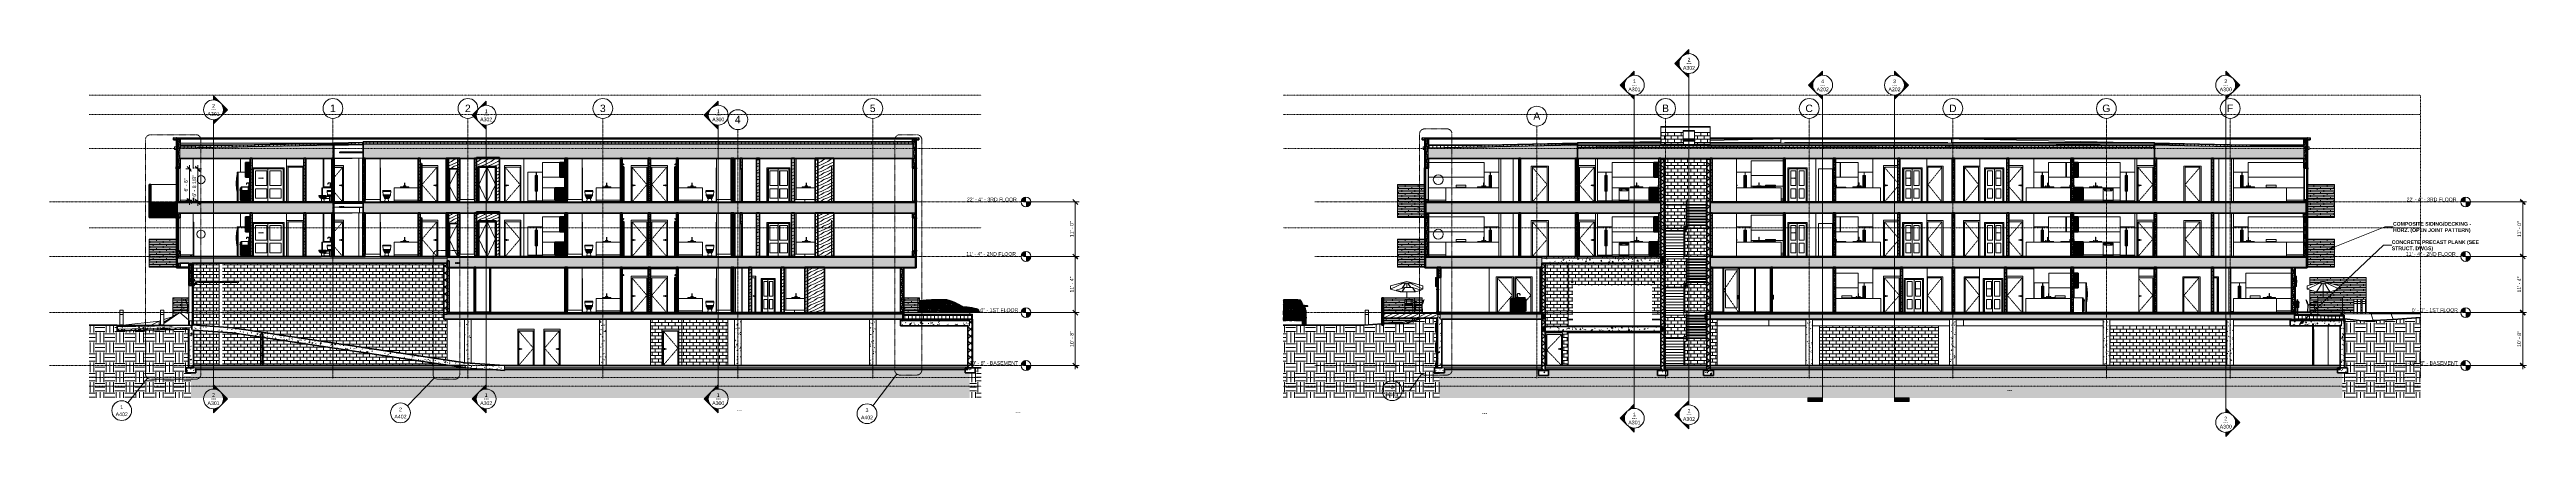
# Model space of a CAD drawing. Header units: inches. Extents: x -4168 to 1833, y -300 to 637.
import ezdxf

# ---------------------------------------------------------------- set-up
doc = ezdxf.new("R2010")
doc.units = ezdxf.units.IN
doc.header["$MEASUREMENT"] = 0
for name, pattern in [('Aligning Line 1_8_', [0.25, 0.125, -0.125]), ('Dash 1_16_', [0.125, 0.0625, -0.0625]), ('Dash Dot 3_16_', [0.3125, 0.1875, -0.0625, 0, -0.0625]), ('Grid Line 1_2_', [0.875, 0.5, -0.125, 0.125, -0.125])]:
    doc.linetypes.add(name, pattern=pattern)
for name, color, linetype, lineweight in [('0-1', 7, 'Continuous', 5), ('0-2', 7, 'Continuous', 13), ('0-3', 55, 'Continuous', 9), ('0-4', 135, 'Continuous', 13), ('0-5', 170, 'Continuous', 5), ('A-ANNO-DIMS', 211, 'Continuous', 9), ('A-ANNO-DIMS-96', 211, 'Continuous', 9), ('A-ANNO-SYMB', 150, 'Continuous', 9), ('A-ANNO-SYMB-1', 150, 'Dash Dot 3_16_', 9), ('A-CLNG', 13, 'Continuous', 13), ('A-CLNG-1', 135, 'Continuous', 13), ('A-CLNG-2', 243, 'Continuous', 13), ('A-CLNG-3', 13, 'Continuous', 50), ('A-CLNG-PATT-1', 13, 'Continuous', 9), ('A-DETL-GENF-1', 135, 'Continuous', 13), ('A-DETL-GENF-2', 55, 'Continuous', 9), ('A-DOOR-1', 215, 'Continuous', 50), ('A-DOOR-10', 31, 'Continuous', 50), ('A-DOOR-11', 7, 'Continuous', 13), ('A-DOOR-2', 135, 'Continuous', 13), ('A-DOOR-3', 10, 'Continuous', 50), ('A-DOOR-4', 250, 'Continuous', 9), ('A-DOOR-5', 55, 'Continuous', 9), ('A-DOOR-6', 50, 'Continuous', 20), ('A-DOOR-7', 31, 'Continuous', 9), ('A-DOOR-8', 250, 'Dash 1_16_', 9), ('A-DOOR-9', 90, 'Continuous', 13), ('A-DOOR-FRAM', 31, 'Continuous', 9), ('A-DOOR-FRAM-1', 250, 'Continuous', 9), ('A-DOOR-FRAM-2', 55, 'Continuous', 9), ('A-DOOR-FRAM-3', 50, 'Continuous', 20), ('A-FLOR-1', 8, 'Continuous', 5), ('A-FLOR-2', 31, 'Continuous', 5), ('A-FLOR-3', 251, 'Continuous', 5), ('A-FLOR-4', 243, 'Continuous', 13), ('A-FLOR-5', 23, 'Continuous', 5), ('A-FLOR-6', 21, 'Continuous', 13), ('A-FLOR-7', 192, 'Continuous', 50), ('A-FLOR-8', 135, 'Continuous', 13), ('A-FLOR-LEVL', 51, 'Continuous', 9), ('A-FLOR-LEVL-1', 51, 'Grid Line 1_2_', 9), ('A-FLOR-MCUT', 51, 'Continuous', 13), ('A-FLOR-PATT-1', 8, 'Continuous', 9), ('A-GENM', 5, 'Continuous', 9), ('A-GENM-1', 55, 'Continuous', 9), ('A-GLAZ-1', 135, 'Continuous', 13), ('A-GLAZ-2', 27, 'Continuous', 13), ('A-GLAZ-3', 90, 'Continuous', 13), ('A-GLAZ-4', 151, 'Continuous', 50), ('A-GLAZ-5', 7, 'Continuous', 13), ('A-GLAZ-CURT-1', 130, 'Continuous', 9), ('A-GLAZ-CURT-2', 10, 'Continuous', 50), ('A-GLAZ-CURT-3', 55, 'Continuous', 9), ('A-GLAZ-CWMG', 51, 'Continuous', 9), ('A-GLAZ-CWMG-1', 247, 'Continuous', 9), ('A-GLAZ-CWMG-2', 10, 'Continuous', 50), ('A-GLAZ-CWMG-3', 55, 'Continuous', 9), ('A-GLAZ-CWMG-4', 51, 'Continuous', 50), ('A-ROOF', 132, 'Continuous', 13), ('A-ROOF-1', 252, 'Continuous', 13), ('A-ROOF-2', 31, 'Continuous', 5), ('A-ROOF-3', 135, 'Continuous', 13), ('A-ROOF-4', 132, 'Continuous', 50), ('A-ROOF-PATT-1', 132, 'Continuous', 9), ('A-WALL', 113, 'Continuous', 13), ('A-WALL-1', 10, 'Continuous', 50), ('A-WALL-10', 113, 'Continuous', 50), ('A-WALL-11', 9, 'Continuous', 9), ('A-WALL-2', 7, 'Continuous', 13), ('A-WALL-3', 135, 'Continuous', 13), ('A-WALL-4', 252, 'Continuous', 13), ('A-WALL-5', 254, 'Continuous', 5), ('A-WALL-6', 8, 'Continuous', 5), ('A-WALL-7', 23, 'Continuous', 5), ('A-WALL-8', 243, 'Continuous', 13), ('A-WALL-9', 27, 'Continuous', 13), ('A-WALL-PATT-1', 250, 'Continuous', 9), ('A-WALL-PATT-2', 253, 'Continuous', 9), ('A-WALL-PATT-3', 55, 'Continuous', 9), ('A-WALL-PATT-4', 45, 'Continuous', 9), ('A-WALL-PATT-5', 111, 'Continuous', 9), ('C-PRKG-1', 55, 'Continuous', 9), ('C-TOPO', 7, 'Continuous', 9), ('C-TOPO-1', 55, 'Continuous', 9), ('C-TOPO-2', 7, 'Continuous', 50), ('E-LITE-EQPM-1', 55, 'Continuous', 9), ('G-ANNO-SYMB', 111, 'Aligning Line 1_8_', 9), ('G-ANNO-SYMB-1', 111, 'Continuous', 9), ('G-ANNO-TEXT', 231, 'Continuous', 9), ('G-IMPT', 8, 'Continuous', 9), ('I-WALL-1', 10, 'Continuous', 50), ('I-WALL-2', 135, 'Continuous', 13), ('L-SITE', 91, 'Continuous', 9), ('L-SITE-1', 250, 'Continuous', 9), ('M-EQPM-1', 55, 'Continuous', 9), ('P-PIPE-1', 55, 'Continuous', 9), ('P-PIPE-2', 8, 'Continuous', 5), ('P-PIPE-3', 94, 'Continuous', 9), ('P-SANR-FIXT-1', 55, 'Continuous', 9), ('Q-CASE-1', 55, 'Continuous', 9), ('Q-CASE-2', 9, 'Continuous', 9), ('Q-CASE-3', 10, 'Continuous', 50), ('Q-SPCQ-1', 55, 'Continuous', 9), ('S-BEAM-1', 55, 'Continuous', 9), ('S-COLS-1', 55, 'Continuous', 9), ('S-FNDN-1', 32, 'Continuous', 50), ('S-FNDN-2', 135, 'Continuous', 13), ('S-FNDN-3', 32, 'Continuous', 9), ('S-FNDN-4', 252, 'Continuous', 13), ('S-FNDN-5', 10, 'Continuous', 50), ('S-GRID-1', 1, 'Grid Line 1_2_', 9), ('S-GRID-IDEN', 1, 'Continuous', 9), ('S-STRS-1', 55, 'Continuous', 9), ('S-STRS-2', 8, 'Continuous', 5), ('S-STRS-3', 250, 'Continuous', 9)]:
    doc.layers.add(name, color=color, linetype=linetype, lineweight=lineweight)
doc.styles.add('Arial', font='arial.ttf', dxfattribs={"height": 9})
doc.styles.add('Arial_1', font='arial.ttf', dxfattribs={"height": 18})
doc.styles.add('Century Gothic', font='ufonts.com_century-gothic.ttf', dxfattribs={"height": 9})
doc.styles.add('Century Gothic_B', font='GOTHICB.TTF', dxfattribs={"height": 9})
doc.dimstyles.new('OD__1_8__Tol__', dxfattribs={"dimscale": 12, "dimtxt": 9.397514, "dimasz": 1, "dimexe": 0.75, "dimexo": 0.5, "dimgap": 0.125, "dimtad": 1, "dimdec": 3, "dimrnd": 0.125, "dimzin": 3, "dimdsep": 46, "dimlunit": 4, "dimtxsty": 'Century Gothic', "dimblk1": 'OBLIQUE', "dimblk2": 'OBLIQUE', "dimsah": 1, "dimcen": 0.09, "dimdle": 0.75, "dimazin": 0, "dimtfac": 1, "dimtdec": 4, "dimtix": 1, "dimtmove": 0, "dimatfit": 3, "dimfxl": 1, "dimtvp": 1, "dimtfill": 1, "dimfrac": 2, "dimtolj": 1, "dimtzin": 0, "dimarcsym": 2})
pattern_1 = [(0, (-3769.654, 146.633), (30.72, 7.68), [1.267, -21.773, 1.267, -21.773, -122.88]), (0, (-3769.654, 146.633), (30.72, 7.68), [-46.08, 1.267, -44.813, 1.267, -21.773, -53.76]), (0, (-3769.654, 146.633), (30.72, 7.68), [-115.2, 1.267, -14.093, 1.267, -37.133]), (120, (-3758.134, 150.473), (-22.011075, 22.7643), [1.267, -21.773, 1.267, -21.773, -122.88]), (120, (-3758.134, 150.473), (-22.011075, 22.7643), [-46.08, 1.267, -44.813, 1.267, -21.773, -53.76]), (120, (-3758.134, 150.473), (-22.011075, 22.7643), [-115.2, 1.267, -14.093, 1.267, -37.133]), (240, (-3754.294, 165.833), (-8.708925, -30.4443), [1.267, -21.773, 1.267, -21.773, -122.88]), (240, (-3754.294, 165.833), (-8.708925, -30.4443), [-46.08, 1.267, -44.813, 1.267, -21.773, -53.76]), (240, (-3754.294, 165.833), (-8.708925, -30.4443), [-115.2, 1.267, -14.093, 1.267, -37.133])]
pattern_2 = [(216.87, (-3763.257, 162.627), (47.980943, 31.987086), [7.997, -71.971]), (206.565, (-3753.661, 157.829), (-15.993714, -15.994133), [17.881, -17.881]), (198.435, (-3753.661, 149.832), (-31.98674, -15.99388), [10.115, -40.461])]
pattern_3 = [(0, (-3769.654, 146.633), (24, 24), [24, -24]), (0, (-3769.654, 155.633), (24, 24), [24, -24]), (0, (-3769.654, 164.633), (24, 24), [24, -24]), (90, (-3766.654, 167.633), (-24, 24), [24, -24]), (90, (-3757.654, 167.633), (-24, 24), [24, -24]), (90, (-3748.654, 167.633), (-24, 24), [24, -24])]
pattern_4 = [(161.57, (-3769.174, 147.113), (-3.8399538, -1.54e-05), [0, -27.322, 3.034, 0]), (18.43, (-3770.134, 147.113), (-3.8399538, 1.54e-05), [0, -27.322, 3.034, 0]), (108.43, (-3769.174, 147.113), (1.919622, -9.6005246), [9.106, -21.25]), (71.57, (-3770.134, 147.113), (1.919622, 9.6005246), [9.106, -21.25])]
pattern_5 = [(45, (-3769.654, 146.633), (-9.50352, 9.50352), []), (45, (-3769.654, 161.033), (-9.50352, 9.50352), [])]
pattern_6 = [(45, (-3769.654, 146.633), (-8.48528, 8.48528), []), (135, (-3769.654, 146.633), (-8.48528, -8.48528), [])]
pattern_7 = [(0, (-3769.654, 146.633), (15.36, 3.84), [1.267, -10.253, 1.267, -10.253, -61.44]), (0, (-3769.654, 146.633), (15.36, 3.84), [-23.04, 1.267, -21.773, 1.267, -10.253, -26.88]), (0, (-3769.654, 146.633), (15.36, 3.84), [-57.6, 1.267, -6.413, 1.267, -17.933]), (120, (-3763.894, 148.553), (-11.0055376, 11.38215), [1.267, -10.253, 1.267, -10.253, -61.44]), (120, (-3763.894, 148.553), (-11.0055376, 11.38215), [-23.04, 1.267, -21.773, 1.267, -10.253, -26.88]), (120, (-3763.894, 148.553), (-11.0055376, 11.38215), [-57.6, 1.267, -6.413, 1.267, -17.933]), (240, (-3761.974, 156.233), (-4.3544624, -15.22215), [1.267, -10.253, 1.267, -10.253, -61.44]), (240, (-3761.974, 156.233), (-4.3544624, -15.22215), [-23.04, 1.267, -21.773, 1.267, -10.253, -26.88]), (240, (-3761.974, 156.233), (-4.3544624, -15.22215), [-57.6, 1.267, -6.413, 1.267, -17.933])]
pattern_8 = [(0, (-3769.654, 146.633), (0, 4.798), []), (315, (-3769.654, 146.633), (4.7984266, 0), [6.786, -6.786]), (45, (-3769.654, 146.633), (4.7984266, 0), [6.786, -6.786])]
pattern_9 = [(0, (-3769.654, 146.633), (0, 9), []), (90, (-3769.654, 146.633), (-9, 6e-16), [])]
pattern_10 = [(50, (-3769.654, 146.633), (27.5427, -2.40992), [2.88, -31.68]), (355, (-3769.654, 146.633), (-5.32784, 28.88427), [2.304, -25.344]), (100.451, (-3767.36, 146.432), (22.2153, 26.47393), [2.448, -26.924]), (46.184, (-3769.654, 154.313), (40.9819, -6.3564), [4.32, -47.52]), (96.636, (-3766.24, 153.784), (35.89075, 37.4062), [3.671, -40.386]), (351.184, (-3769.654, 154.313), (35.891, 37.4062), [3.456, -38.016]), (21, (-3765.814, 152.393), (22.92104, -15.46073), [2.88, -31.68]), (326, (-3765.814, 152.393), (9.34353, 27.84574), [2.304, -25.344]), (71.451, (-3763.904, 151.105), (32.26477, 12.38442), [2.448, -26.924]), (37.5, (-3769.654, 146.633), (0.466855, 12.782707), [1.267, -23.77, 1.267, -24.461, -25.44]), (37.5, (-3769.654, 146.633), (0.466855, 12.782707), [-50.765, 1.267, -24.173]), (7.5, (-3769.654, 146.633), (10.10159, 15.14509), [1.267, -13.402, 1.267, -23.194, -9.696]), (7.5, (-3769.654, 146.633), (10.10159, 15.14509), [-39.13, 1.267, -8.429]), (327.5, (-3778.217, 146.633), (20.49916, -0.86578), [1.267, -8.333, 1.267, -28.685, -39.744]), (327.5, (-3778.217, 146.633), (20.49916, -0.86578), [-39.552, 1.267, -38.477]), (317.5, (-3782.057, 146.633), (22.39478, 3.84429), [1.267, -11.213, 1.267, -18.624, -28.224]), (317.5, (-3782.057, 146.633), (22.39478, 3.84429), [-32.371, 1.267, -26.957])]
pattern_11 = [(0, (-3866.724, 0.8), (0, 4), []), (90, (-3866.724, 0.8), (-8, 8), [4, -28]), (90, (-3850.724, 4.8), (-8, 8), [4, -28])]
pattern_12 = [(212.005, (-3772.879, 154.695), (-161.240282, -107.491823), [5.07, -501.974]), (213.69, (-3769.654, 156.845), (-53.74635, -53.74678), [3.876, -189.91]), (198.435, (-3768.042, 157.382), (-107.49304, -53.74648), [1.7, -168.262]), (180, (-3765.89, 157.38), (-7e-15, -53.747), [2.15, -51.597]), (161.565, (-3764.28, 156.845), (-53.74607, 5e-05), [1.7, -168.262]), (333.435, (-3763.742, 195.543), (53.74613, 5e-05), [2.404, -117.777]), (296.565, (-3764.28, 196.617), (53.74653, -53.74707), [1.202, -118.979]), (270, (-3764.28, 199.305), (53.747, 3e-15), [2.687, -51.059]), (186.34, (-3763.742, 164.37), (-429.972726, -53.744812), [4.867, -481.829]), (296.565, (-3751.918, 197.692), (53.74653, -53.74707), [1.202, -118.979]), (303.69, (-3752.993, 199.305), (53.74678, -53.74635), [1.938, -191.848]), (229.399, (-3744.393, 175.656), (-268.731142, -322.481306), [4.955, -490.564]), (243.435, (-3742.78, 178.88), (5e-05, -53.74613), [3.605, -116.576]), (213.69, (-3723.97, 172.969), (-53.74635, -53.74678), [1.938, -191.848]), (33.69, (-3740.094, 157.92), (53.74635, 53.74678), [1.938, -191.848]), (0, (-3741.17, 157.92), (0, 53.747), [1.075, -52.672]), (333.435, (-3742.244, 158.457), (53.74613, 5e-05), [1.202, -118.979]), (284.036, (-3742.781, 160.607), (53.74545, -161.240095), [2.216, -219.387]), (270, (-3742.78, 161.68), (53.747, 3e-15), [1.075, -52.672]), (243.435, (-3742.78, 162.757), (5e-05, -53.74613), [1.202, -118.979]), (135, (-3742.78, 163.295), (-53.7472, 4e-15), [0.76, -75.249]), (90, (-3742.78, 162.757), (-53.747, 3e-15), [0.537, -53.209]), (18.435, (-3723.432, 187.481), (107.49304, 53.74648), [3.399, -166.562]), (6.34, (-3720.207, 188.556), (429.972726, 53.744812), [4.867, -481.829]), (180, (-3722.357, 175.656), (-7e-15, -53.747), [3.225, -50.522]), (197.354, (-3713.758, 178.344), (-161.2394906, -53.7461613), [9.01, -891.947]), (198.435, (-3712.145, 178.881), (-107.49304, -53.74648), [1.7, -168.262]), (213.69, (-3710.533, 179.956), (-53.74635, -53.74678), [1.938, -191.848]), (251.565, (-3709.996, 181.568), (-5e-05, -53.74607), [1.7, -168.262]), (243.435, (-3709.458, 182.643), (5e-05, -53.74613), [1.202, -118.979]), (270, (-3709.46, 183.72), (53.747, 3e-15), [1.075, -52.672]), (293.199, (-3711.071, 187.481), (53.74725, -107.493233), [4.093, -405.228]), (315, (-3712.683, 189.093), (53.7472, 0), [2.28, -73.729]), (0, (-3715.37, 189.093), (0, 53.747), [2.687, -51.059]), (341.565, (-3727.194, 176.194), (53.74607, -5e-05), [1.7, -168.262]), (303.69, (-3728.269, 177.806), (53.74678, -53.74635), [1.938, -191.848]), (279.462, (-3728.807, 181.031), (53.74512, -268.732805), [3.269, -323.658]), (270, (-3728.807, 184.256), (53.747, 3e-15), [3.225, -50.522]), (239.036, (-3727.194, 186.943), (-53.747427, -107.492684), [3.134, -310.26]), (188.13, (-3723.432, 187.481), (-322.479255, -53.746045), [3.8, -376.245]), (116.565, (-3763.205, 185.868), (-53.74653, 53.74707), [1.202, -118.979]), (135, (-3762.13, 184.793), (-53.7472, 4e-15), [1.52, -74.489]), (168.69, (-3759.442, 184.256), (-53.746804, -0.00033), [2.741, -271.314]), (191.31, (-3756.755, 184.793), (-214.98617, -53.747253), [2.741, -271.314]), (194.036, (-3754.605, 185.331), (-161.240095, -53.74545), [2.216, -219.387]), (236.31, (-3753.53, 186.943), (-53.74616, -107.49347), [1.938, -191.848]), (236.31, (-3752.455, 188.556), (-53.74616, -107.49347), [1.938, -191.848]), (270, (-3752.455, 190.17), (53.747, 3e-15), [1.612, -52.134]), (291.801, (-3753.53, 192.855), (53.745405, -107.493845), [2.894, -286.54]), (116.565, (-3752.993, 181.568), (-53.74653, 53.74707), [2.404, -117.777]), (168.69, (-3750.306, 181.031), (-53.746804, -0.00033), [2.741, -271.314]), (194.036, (-3748.156, 181.568), (-161.240095, -53.74545), [2.216, -219.387]), (225, (-3746.543, 183.18), (4e-15, -53.7472), [2.28, -73.729]), (251.565, (-3746.006, 184.793), (-5e-05, -53.74607), [1.7, -168.262]), (296.565, (-3747.08, 186.943), (53.74653, -53.74707), [2.404, -117.777]), (315, (-3748.156, 188.018), (53.7472, 0), [1.52, -74.489]), (326.31, (-3749.768, 189.093), (107.49347, -53.74616), [1.938, -191.848]), (0, (-3750.843, 189.093), (0, 53.747), [1.075, -52.672]), (33.69, (-3752.455, 188.018), (53.74635, 53.74678), [1.938, -191.848]), (71.565, (-3752.993, 186.406), (5e-05, 53.74607), [1.7, -168.262]), (63.435, (-3753.53, 185.33), (-5e-05, 53.74613), [1.202, -118.979]), (71.565, (-3754.068, 183.718), (5e-05, 53.74607), [1.7, -168.262]), (104.036, (-3754.068, 181.568), (-53.74545, 161.240095), [2.216, -219.387]), (45, (-3755.143, 180.494), (0, 53.7472), [1.52, -74.489]), (18.435, (-3756.755, 179.956), (107.49304, 53.74648), [1.7, -168.262]), (0, (-3759.44, 179.956), (0, 53.747), [2.687, -51.059]), (14.036, (-3761.592, 179.419), (161.240095, 53.74545), [2.216, -219.387]), (341.565, (-3763.205, 179.956), (53.74607, -5e-05), [1.7, -168.262]), (270, (-3763.205, 181.57), (53.747, 3e-15), [1.612, -52.134]), (225, (-3761.592, 183.18), (4e-15, -53.7472), [2.28, -73.729]), (198.435, (-3758.368, 184.256), (-107.49304, -53.74648), [3.399, -166.562]), (180, (-3755.68, 184.256), (-7e-15, -53.747), [2.687, -51.059]), (153.435, (-3754.605, 183.718), (-53.74613, -5e-05), [1.202, -118.979]), (206.565, (-3734.182, 175.12), (-53.74707, -53.74653), [1.202, -118.979]), (146.31, (-3732.569, 174.044), (-107.49347, 53.74616), [1.938, -191.848]), (119.745, (-3730.419, 170.282), (-161.240006, 268.73295), [4.333, -428.985]), (95.711, (-3729.882, 164.907), (-53.74997, 483.718242), [5.401, -534.745]), (90, (-3729.88, 164.37), (-53.747, 3e-15), [0.537, -53.209]), (63.435, (-3730.42, 163.295), (-5e-05, 53.74613), [1.202, -118.979]), (26.565, (-3731.494, 162.757), (53.74707, 53.74653), [1.202, -118.979]), (0, (-3733.107, 162.757), (0, 53.747), [1.612, -52.134]), (0, (-3733.644, 162.757), (0, 53.747), [0.537, -53.209]), (0, (-3734.72, 162.757), (0, 53.747), [1.075, -52.672]), (326.31, (-3736.331, 163.832), (107.49347, -53.74616), [1.938, -191.848]), (333.435, (-3737.406, 164.37), (53.74613, 5e-05), [1.202, -118.979]), (284.036, (-3737.944, 166.519), (53.74545, -161.240095), [2.216, -219.387]), (270, (-3737.944, 167.594), (53.747, 3e-15), [1.075, -52.672]), (270, (-3737.944, 169.207), (53.747, 3e-15), [1.612, -52.134]), (258.69, (-3737.406, 171.894), (0.00033, -53.746804), [2.741, -271.314]), (231.34, (-3735.256, 174.581), (-161.240446, -214.986075), [3.441, -340.704]), (270, (-3723.97, 173.506), (53.747, 3e-15), [0.537, -53.209]), (270, (-3723.97, 174.044), (53.747, 3e-15), [0.537, -53.209]), (326.31, (-3725.582, 175.119), (107.49347, -53.74616), [1.938, -191.848]), (333.435, (-3728.807, 176.73), (53.74613, 5e-05), [3.605, -116.576]), (0, (-3731.494, 176.73), (0, 53.747), [2.687, -51.059]), (63.435, (-3732.032, 175.656), (-5e-05, 53.74613), [1.202, -118.979]), (90, (-3732.03, 173.506), (-53.747, 3e-15), [2.15, -51.597]), (135, (-3730.42, 171.894), (-53.7472, 4e-15), [2.28, -73.729]), (161.565, (-3728.807, 171.357), (-53.74607, 5e-05), [1.7, -168.262]), (180, (-3727.194, 171.357), (-7e-15, -53.747), [1.612, -52.134]), (198.435, (-3725.582, 171.894), (-107.49304, -53.74648), [1.7, -168.262]), (351.87, (-3746.543, 200.917), (53.746196, 0.000237), [7.601, -372.445]), (14.036, (-3748.693, 200.38), (161.240095, 53.74545), [2.216, -219.387]), (53.13, (-3750.306, 198.23), (107.49389, 161.23961), [2.687, -266.045]), (95.194, (-3749.768, 192.318), (-53.742522, 537.465678), [5.937, -587.714]), (101.31, (-3749.231, 189.63), (-53.74725, 214.98617), [2.741, -271.314]), (143.13, (-3747.081, 188.018), (-161.23961, 107.49389), [2.687, -266.045]), (161.565, (-3745.468, 187.481), (-53.74607, 5e-05), [1.7, -168.262]), (198.435, (-3743.856, 188.018), (-107.49304, -53.74648), [1.7, -168.262]), (225, (-3741.17, 190.705), (4e-15, -53.7472), [3.8, -72.209]), (228.814, (-3737.406, 195.005), (-322.479887, -376.225462), [5.713, -565.62]), (251.565, (-3736.869, 196.617), (-5e-05, -53.74607), [1.7, -168.262]), (270, (-3736.87, 197.155), (53.747, 3e-15), [0.537, -53.209]), (288.435, (-3737.406, 198.767), (53.74648, -107.49304), [1.7, -168.262]), (326.31, (-3739.019, 199.842), (107.49347, -53.74616), [1.938, -191.848]), (90, (-3763.74, 186.943), (-53.747, 3e-15), [3.762, -49.984]), (338.199, (-3756.218, 193.93), (161.239646, -53.745764), [2.894, -286.54]), (0, (-3759.44, 193.93), (0, 53.747), [3.225, -50.522]), (30.964, (-3762.13, 192.318), (161.23977, 107.493597), [3.134, -310.26]), (45, (-3763.742, 190.705), (0, 53.7472), [2.28, -73.729]), (90, (-3772.34, 169.744), (-53.747, 3e-15), [3.762, -49.984]), (116.565, (-3770.73, 166.52), (-53.74653, 53.74707), [3.605, -116.576]), (153.435, (-3767.504, 164.907), (-53.74613, -5e-05), [3.605, -116.576]), (180, (-3764.817, 164.907), (-7e-15, -53.747), [2.687, -51.059]), (218.66, (-3762.13, 167.057), (-53.746083, -53.746755), [3.441, -340.704]), (231.34, (-3759.98, 169.744), (-161.240446, -214.986075), [3.441, -340.704]), (213.69, (-3756.755, 171.894), (-53.74635, -53.74678), [3.876, -189.91]), (239.036, (-3755.143, 174.581), (-53.747427, -107.492684), [3.134, -310.26]), (270, (-3755.143, 175.656), (53.747, 3e-15), [1.075, -52.672]), (270, (-3755.143, 177.27), (53.747, 3e-15), [1.612, -52.134]), (315, (-3756.755, 178.88), (53.7472, 0), [2.28, -73.729]), (350.538, (-3759.98, 179.419), (53.746303, 0.000467), [3.269, -323.658]), (14.036, (-3764.28, 178.344), (161.240095, 53.74545), [4.432, -217.171]), (18.435, (-3769.117, 176.731), (107.49304, 53.74648), [5.099, -164.863]), (45, (-3770.73, 175.12), (0, 53.7472), [2.28, -73.729]), (45, (-3772.342, 173.506), (0, 53.7472), [2.28, -73.729]), (108.435, (-3760.517, 161.682), (-53.74648, 107.49304), [3.399, -166.562]), (126.87, (-3758.905, 159.532), (-53.746296, 53.746504), [2.687, -266.045]), (146.31, (-3757.293, 158.457), (-107.49347, 53.74616), [1.938, -191.848]), (161.565, (-3755.68, 157.92), (-53.74607, 5e-05), [1.7, -168.262]), (135, (-3754.068, 156.308), (-53.7472, 4e-15), [2.28, -73.729]), (161.565, (-3752.455, 155.77), (-53.74607, 5e-05), [1.7, -168.262]), (180, (-3750.843, 155.77), (-7e-15, -53.747), [1.612, -52.134]), (206.565, (-3749.768, 156.308), (-53.74707, -53.74653), [1.202, -118.979]), (206.565, (-3747.618, 157.382), (-53.74707, -53.74653), [2.404, -117.777]), (189.462, (-3744.393, 157.92), (-268.732805, -53.74512), [3.269, -323.658]), (243.435, (-3743.318, 160.07), (5e-05, -53.74613), [2.404, -117.777]), (270, (-3743.32, 160.607), (53.747, 3e-15), [0.537, -53.209]), (270, (-3743.32, 161.68), (53.747, 3e-15), [1.075, -52.672]), (326.31, (-3744.931, 164.907), (107.49347, -53.74616), [1.938, -191.848]), (327.995, (-3749.231, 167.594), (268.733967, -161.238084), [5.07, -501.974]), (329.036, (-3751.918, 169.207), (107.492684, -53.747427), [3.134, -310.26]), (341.565, (-3755.143, 170.282), (53.74607, -5e-05), [3.399, -166.562]), (0, (-3757.293, 170.28), (0, 53.747), [2.15, -51.597]), (33.69, (-3758.905, 169.207), (53.74635, 53.74678), [1.938, -191.848]), (53.13, (-3760.517, 167.057), (107.49389, 161.23961), [2.687, -266.045]), (63.435, (-3761.592, 164.907), (-5e-05, 53.74613), [2.404, -117.777]), (225, (-3736.87, 160.607), (4e-15, -53.7472), [2.28, -73.729]), (236.31, (-3735.794, 162.22), (-53.74616, -107.49347), [1.938, -191.848]), (270, (-3735.794, 162.757), (53.747, 3e-15), [0.537, -53.209]), (315, (-3736.87, 163.832), (53.7472, 0), [1.52, -74.489]), (333.435, (-3739.02, 164.907), (53.74613, 5e-05), [2.404, -117.777]), (18.435, (-3742.244, 163.832), (107.49304, 53.74648), [3.399, -166.562]), (75.964, (-3742.781, 161.682), (0.00026, 53.74662), [2.216, -219.387]), (71.565, (-3766.967, 151.47), (5e-05, 53.74607), [1.7, -168.262]), (135, (-3765.892, 150.395), (-53.7472, 4e-15), [1.52, -74.489]), (146.31, (-3764.28, 149.321), (-107.49347, 53.74616), [1.938, -191.848]), (153.435, (-3762.13, 148.246), (-53.74613, -5e-05), [2.404, -117.777]), (180, (-3761.59, 148.246), (-7e-15, -53.747), [0.537, -53.209]), (161.565, (-3759.98, 147.708), (-53.74607, 5e-05), [1.7, -168.262]), (180, (-3757.83, 147.71), (-7e-15, -53.747), [2.15, -51.597]), (198.435, (-3756.218, 148.246), (-107.49304, -53.74648), [1.7, -168.262]), (210.964, (-3753.53, 149.858), (-161.23977, -107.493597), [3.134, -310.26]), (206.565, (-3752.455, 150.395), (-53.74707, -53.74653), [1.202, -118.979]), (251.565, (-3751.918, 152.008), (-5e-05, -53.74607), [1.7, -168.262]), (303.69, (-3752.993, 153.62), (53.74678, -53.74635), [1.938, -191.848]), (306.87, (-3754.605, 155.77), (53.746296, -53.746504), [2.687, -266.045]), (323.13, (-3756.755, 157.382), (161.23961, -107.49389), [2.687, -266.045]), (345.964, (-3758.905, 157.92), (53.74662, -0.00026), [2.216, -219.387]), (18.435, (-3760.517, 157.382), (107.49304, 53.74648), [1.7, -168.262]), (30.964, (-3763.205, 155.77), (161.23977, 107.493597), [3.134, -310.26]), (39.806, (-3766.429, 153.083), (53.745895, 53.74734), [4.198, -415.576]), (135, (-3750.306, 148.246), (-53.7472, 4e-15), [0.76, -75.249]), (153.435, (-3749.23, 147.708), (-53.74613, -5e-05), [1.202, -118.979]), (191.31, (-3746.543, 148.246), (-214.98617, -53.74725), [2.741, -271.314]), (165.964, (-3744.393, 147.708), (-53.74662, 0.00026), [2.216, -219.387]), (175.236, (-3737.944, 147.171), (-53.746619, 0.000751), [6.472, -640.722]), (206.565, (-3736.87, 147.708), (-53.74707, -53.74653), [1.202, -118.979]), (225, (-3735.794, 148.783), (4e-15, -53.7472), [1.52, -74.489]), (270, (-3735.794, 151.47), (53.747, 3e-15), [2.687, -51.059]), (270, (-3735.794, 153.083), (53.747, 3e-15), [1.612, -52.134]), (308.66, (-3737.944, 155.77), (53.746755, -53.746083), [3.441, -340.704]), (338.199, (-3740.631, 156.845), (161.239646, -53.745764), [2.894, -286.54]), (348.69, (-3743.318, 157.382), (53.746804, 0.00033), [2.741, -271.314]), (18.435, (-3748.156, 155.77), (107.49304, 53.74648), [5.099, -164.863]), (36.87, (-3750.306, 154.158), (53.746504, 53.746296), [2.687, -266.045]), (68.199, (-3751.38, 151.47), (53.745764, 161.239646), [2.894, -286.54]), (101.31, (-3750.843, 148.783), (-53.74725, 214.98617), [2.741, -271.314]), (348.69, (-3755.68, 199.842), (53.746804, 0.00033), [2.741, -271.314]), (354.806, (-3761.592, 200.38), (53.746727, 0.000402), [5.937, -587.714]), (0, (-3763.205, 200.38), (0, 53.747), [1.612, -52.134]), (45, (-3764.28, 199.305), (0, 53.7472), [1.52, -74.489]), (180, (-3759.98, 194.47), (-7e-15, -53.747), [1.612, -52.134]), (188.13, (-3756.218, 195.005), (-322.479255, -53.746045), [3.8, -376.245]), (172.875, (-3751.918, 194.468), (-53.74698, 0.00048), [4.333, -428.985]), (225, (-3751.38, 195.005), (4e-15, -53.7472), [0.76, -75.249]), (270, (-3751.38, 196.617), (53.747, 3e-15), [1.612, -52.134]), (161.565, (-3734.182, 198.23), (-53.74607, 5e-05), [1.7, -168.262]), (180, (-3732.03, 198.23), (-7e-15, -53.747), [2.15, -51.597]), (198.435, (-3730.419, 198.767), (-107.49304, -53.74648), [1.7, -168.262]), (170.538, (-3727.194, 198.23), (-53.746303, -0.000467), [3.269, -323.658]), (213.69, (-3725.582, 199.305), (-53.74635, -53.74678), [1.938, -191.848]), (270, (-3725.58, 199.84), (53.747, 3e-15), [0.537, -53.209]), (296.565, (-3726.12, 200.917), (53.74653, -53.74707), [1.202, -118.979]), (341.565, (-3729.344, 201.992), (53.74607, -5e-05), [3.399, -166.562]), (341.565, (-3732.569, 203.067), (53.74607, -5e-05), [3.399, -166.562]), (14.036, (-3734.719, 202.53), (161.240095, 53.74545), [2.216, -219.387]), (45, (-3736.33, 200.917), (0, 53.7472), [2.28, -73.729]), (104.036, (-3735.794, 198.767), (-53.74545, 161.240095), [2.216, -219.387]), (0, (-3777.716, 152.01), (0, 53.747), [0.537, -53.209]), (315, (-3778.79, 153.083), (53.7472, 0), [1.52, -74.489]), (274.764, (-3779.329, 159.532), (53.749818, -591.21148), [6.472, -640.722]), (255.964, (-3778.791, 161.682), (-0.00026, -53.74662), [2.216, -219.387]), (225, (-3777.716, 162.757), (4e-15, -53.7472), [1.52, -74.489]), (198.435, (-3772.879, 164.37), (-107.49304, -53.74648), [5.099, -164.863]), (180, (-3772.34, 164.37), (-7e-15, -53.747), [0.537, -53.209]), (171.87, (-3768.579, 163.832), (-53.746196, -0.000237), [3.8, -376.245]), (146.31, (-3762.13, 163.295), (-107.49347, 53.74616), [1.938, -191.848]), (108.435, (-3761.055, 160.07), (-53.74648, 107.49304), [3.399, -166.562]), (90, (-3761.055, 159.53), (-53.747, 3e-15), [0.537, -53.209]), (71.565, (-3761.592, 157.92), (5e-05, 53.74607), [1.7, -168.262]), (26.565, (-3762.667, 157.382), (53.74707, 53.74653), [1.202, -118.979]), (18.435, (-3764.28, 156.845), (107.49304, 53.74648), [1.7, -168.262]), (126.87, (-3735.256, 153.083), (-53.746296, 53.746504), [2.687, -266.045]), (123.69, (-3734.182, 151.47), (-53.74678, 53.74635), [1.938, -191.848]), (149.036, (-3731.494, 149.858), (-107.492684, 53.747427), [3.134, -310.26]), (168.69, (-3728.807, 149.321), (-53.746804, -0.00033), [2.741, -271.314]), (213.69, (-3727.194, 150.395), (-53.74635, -53.74678), [1.938, -191.848]), (251.565, (-3726.657, 152.008), (-5e-05, -53.74607), [1.7, -168.262]), (270, (-3726.657, 152.545), (53.747, 3e-15), [0.537, -53.209]), (279.462, (-3727.194, 155.77), (53.74512, -268.732805), [3.269, -323.658]), (243.435, (-3726.657, 156.845), (5e-05, -53.74613), [1.202, -118.979]), (270, (-3726.657, 157.38), (53.747, 3e-15), [0.537, -53.209]), (296.565, (-3728.27, 160.607), (53.74653, -53.74707), [3.605, -116.576]), (329.036, (-3730.957, 162.22), (107.492684, -53.747427), [3.134, -310.26]), (8.13, (-3734.719, 161.682), (322.479255, 53.746045), [3.8, -376.245]), (45, (-3736.87, 159.532), (0, 53.7472), [3.04, -72.969]), (45, (-3737.944, 158.457), (0, 53.7472), [1.52, -74.489]), (90, (-3737.944, 156.845), (-53.747, 3e-15), [1.612, -52.134]), (123.69, (-3736.869, 155.233), (-53.74678, 53.74635), [1.938, -191.848]), (101.31, (-3728.807, 164.907), (-53.74725, 214.98617), [2.741, -271.314]), (108.435, (-3728.269, 163.295), (-53.74648, 107.49304), [1.7, -168.262]), (135, (-3727.732, 162.757), (-53.7472, 4e-15), [0.76, -75.249]), (180, (-3726.12, 162.757), (-7e-15, -53.747), [1.612, -52.134]), (213.69, (-3724.507, 163.832), (-53.74635, -53.74678), [1.938, -191.848]), (187.125, (-3720.207, 164.37), (-376.225893, -53.746004), [4.333, -428.985]), (236.31, (-3719.133, 165.982), (-53.74616, -107.49347), [1.938, -191.848]), (270, (-3719.133, 166.52), (53.747, 3e-15), [0.537, -53.209]), (288.435, (-3719.67, 168.132), (53.74648, -107.49304), [1.7, -168.262]), (285.945, (-3720.745, 171.894), (53.74574, -161.239833), [3.913, -387.368]), (315, (-3721.82, 172.97), (53.7472, 0), [1.52, -74.489]), (18.435, (-3723.432, 172.432), (107.49304, 53.74648), [1.7, -168.262]), (29.745, (-3727.194, 170.282), (268.73295, 161.240006), [4.333, -428.985]), (18.435, (-3728.807, 169.744), (107.49304, 53.74648), [1.7, -168.262]), (75.964, (-3729.344, 167.594), (0.00026, 53.74662), [2.216, -219.387]), (180, (-3744.93, 181.57), (-7e-15, -53.747), [1.612, -52.134]), (180, (-3743.856, 181.57), (-7e-15, -53.747), [1.075, -52.672]), (135, (-3742.78, 180.494), (-53.7472, 4e-15), [1.52, -74.489]), (90, (-3742.78, 178.88), (-53.747, 3e-15), [1.612, -52.134]), (26.565, (-3750.843, 170.282), (53.74707, 53.74653), [3.605, -116.576]), (341.565, (-3752.455, 170.819), (53.74607, -5e-05), [1.7, -168.262]), (300.964, (-3754.068, 173.506), (107.493597, -161.23977), [3.134, -310.26]), (71.565, (-3743.856, 175.119), (5e-05, 53.74607), [1.7, -168.262]), (90, (-3743.856, 172.43), (-53.747, 3e-15), [2.687, -51.059]), (123.69, (-3742.781, 170.819), (-53.74678, 53.74635), [1.938, -191.848]), (153.435, (-3740.63, 169.744), (-53.74613, -5e-05), [2.404, -117.777]), (198.435, (-3739.019, 170.282), (-107.49304, -53.74648), [1.7, -168.262]), (243.435, (-3738.48, 171.357), (5e-05, -53.74613), [1.202, -118.979]), (255.964, (-3737.944, 173.506), (-0.00026, -53.74662), [2.216, -219.387]), (251.565, (-3737.406, 175.119), (-5e-05, -53.74607), [1.7, -168.262]), (291.801, (-3738.481, 177.806), (53.745405, -107.493845), [2.894, -286.54]), (323.13, (-3740.631, 179.419), (161.23961, -107.49389), [2.687, -266.045]), (18.435, (-3742.244, 178.881), (107.49304, 53.74648), [1.7, -168.262]), (63.435, (-3743.318, 176.73), (-5e-05, 53.74613), [2.404, -117.777]), (135, (-3747.618, 167.057), (-53.7472, 4e-15), [2.28, -73.729]), (149.036, (-3744.931, 165.444), (-107.492684, 53.747427), [3.134, -310.26]), (146.31, (-3743.318, 164.37), (-107.49347, 53.74616), [1.938, -191.848]), (180, (-3742.244, 164.37), (-7e-15, -53.747), [1.075, -52.672]), (210.964, (-3739.556, 165.982), (-161.23977, -107.493597), [3.134, -310.26]), (243.435, (-3739.02, 167.057), (5e-05, -53.74613), [1.202, -118.979]), (303.69, (-3740.094, 168.669), (53.74678, -53.74635), [1.938, -191.848]), (321.34, (-3742.781, 170.819), (214.986075, -161.240446), [3.441, -340.704]), (345.964, (-3744.931, 171.357), (53.74662, -0.00026), [2.216, -219.387]), (11.31, (-3747.618, 170.819), (214.98617, 53.74725), [2.741, -271.314]), (26.565, (-3748.693, 170.282), (53.74707, 53.74653), [1.202, -118.979]), (71.565, (-3749.231, 168.669), (5e-05, 53.74607), [1.7, -168.262]), (15.945, (-3750.306, 180.494), (161.239833, 53.74574), [3.913, -387.368]), (29.745, (-3754.068, 178.344), (268.73295, 161.240006), [4.333, -428.985]), (63.435, (-3754.605, 177.27), (-5e-05, 53.74613), [1.202, -118.979]), (90, (-3754.605, 175.656), (-53.747, 3e-15), [1.612, -52.134]), (104.036, (-3754.068, 173.506), (-53.74545, 161.240095), [2.216, -219.387]), (120.964, (-3752.455, 170.819), (-107.493597, 161.23977), [3.134, -310.26]), (153.435, (-3722.357, 199.305), (-53.74613, -5e-05), [1.202, -118.979]), (180, (-3721.28, 199.305), (-7e-15, -53.747), [1.075, -52.672]), (209.745, (-3717.52, 201.455), (-268.73295, -161.240006), [4.333, -428.985]), (225, (-3715.37, 203.605), (4e-15, -53.7472), [3.04, -72.969]), (239.036, (-3713.758, 206.292), (-53.747427, -107.492684), [3.134, -310.26]), (239.036, (-3712.145, 208.979), (-53.747427, -107.492684), [3.134, -310.26]), (270, (-3712.145, 209.517), (53.747, 3e-15), [0.537, -53.209]), (333.435, (-3713.22, 210.054), (53.74613, 5e-05), [1.202, -118.979]), (0, (-3714.833, 210.054), (0, 53.747), [1.612, -52.134]), (45, (-3716.445, 208.442), (0, 53.7472), [2.28, -73.729]), (26.565, (-3722.895, 205.217), (53.74707, 53.74653), [7.211, -112.97]), (30.964, (-3725.582, 203.605), (161.23977, 107.493597), [3.134, -310.26]), (90, (-3725.58, 202.53), (-53.747, 3e-15), [1.075, -52.672]), (128.66, (-3723.432, 199.842), (-53.746755, 53.746083), [3.441, -340.704]), (255.964, (-3729.344, 182.106), (-0.00026, -53.74662), [2.216, -219.387]), (281.31, (-3729.882, 184.793), (53.74725, -214.98617), [2.741, -271.314]), (309.806, (-3732.569, 188.018), (53.74734, -53.745895), [4.198, -415.576]), (329.036, (-3735.256, 189.63), (107.492684, -53.747427), [3.134, -310.26]), (345.964, (-3737.406, 190.168), (53.74662, -0.00026), [2.216, -219.387]), (0, (-3739.556, 190.17), (0, 53.747), [2.15, -51.597]), (26.565, (-3741.706, 189.093), (53.74707, 53.74653), [2.404, -117.777]), (45, (-3743.318, 187.48), (0, 53.7472), [2.28, -73.729]), (53.13, (-3744.931, 185.331), (107.49389, 161.23961), [2.687, -266.045]), (90, (-3744.93, 183.72), (-53.747, 3e-15), [1.612, -52.134]), (135, (-3743.318, 182.106), (-53.7472, 4e-15), [2.28, -73.729]), (144.462, (-3739.556, 179.419), (-161.23894, 107.49382), [4.623, -457.722]), (135, (-3736.87, 176.73), (-53.7472, 4e-15), [3.8, -72.209]), (153.435, (-3734.72, 175.656), (-53.74613, -5e-05), [2.404, -117.777]), (206.565, (-3732.57, 176.73), (-53.74707, -53.74653), [2.404, -117.777]), (230.194, (-3729.882, 179.956), (-214.98784, -268.731413), [4.198, -415.576]), (66.801, (-3736.869, 192.855), (107.495275, 268.731896), [4.093, -405.228]), (90, (-3736.87, 191.243), (-53.747, 3e-15), [1.612, -52.134]), (153.435, (-3735.794, 190.705), (-53.74613, -5e-05), [1.202, -118.979]), (153.435, (-3733.644, 189.63), (-53.74613, -5e-05), [2.404, -117.777]), (149.036, (-3730.957, 188.018), (-107.492684, 53.747427), [3.134, -310.26]), (180, (-3728.27, 188.02), (-7e-15, -53.747), [2.687, -51.059]), (180, (-3725.045, 188.02), (-7e-15, -53.747), [3.225, -50.522]), (213.69, (-3723.432, 189.093), (-53.74635, -53.74678), [1.938, -191.848]), (243.435, (-3722.357, 191.243), (5e-05, -53.74613), [2.404, -117.777]), (277.125, (-3722.895, 195.543), (53.746004, -376.225893), [4.333, -428.985]), (315, (-3723.97, 196.617), (53.7472, 0), [1.52, -74.489]), (341.565, (-3725.582, 197.155), (53.74607, -5e-05), [1.7, -168.262]), (352.875, (-3729.882, 197.692), (53.74698, -0.00048), [4.333, -428.985]), (0, (-3732.57, 197.69), (0, 53.747), [2.687, -51.059]), (21.801, (-3735.256, 196.617), (107.493845, 53.745405), [2.894, -286.54]), (90, (-3711.07, 193.93), (-53.747, 3e-15), [2.15, -51.597]), (90, (-3711.07, 191.78), (-53.747, 3e-15), [2.15, -51.597]), (56.31, (-3712.145, 190.168), (53.74616, 107.49347), [1.938, -191.848]), (18.435, (-3713.758, 189.63), (107.49304, 53.74648), [1.7, -168.262]), (0, (-3719.133, 189.63), (0, 53.747), [5.375, -48.372]), (341.565, (-3720.745, 190.168), (53.74607, -5e-05), [1.7, -168.262]), (296.565, (-3721.282, 191.243), (53.74653, -53.74707), [1.202, -118.979]), (278.13, (-3721.82, 195.005), (53.746045, -322.479255), [3.8, -376.245]), (270, (-3721.82, 195.543), (53.747, 3e-15), [0.537, -53.209]), (251.565, (-3721.282, 197.155), (-5e-05, -53.74607), [1.7, -168.262]), (225, (-3719.67, 198.767), (4e-15, -53.7472), [2.28, -73.729]), (218.66, (-3716.983, 200.917), (-53.746083, -53.746755), [3.441, -340.704]), (225, (-3715.37, 202.53), (4e-15, -53.7472), [2.28, -73.729]), (206.565, (-3714.295, 203.067), (-53.74707, -53.74653), [1.202, -118.979]), (180, (-3713.22, 203.067), (-7e-15, -53.747), [1.075, -52.672]), (123.69, (-3712.145, 201.455), (-53.74678, 53.74635), [1.938, -191.848]), (108.435, (-3711.608, 199.842), (-53.74648, 107.49304), [1.7, -168.262]), (98.13, (-3711.071, 196.08), (-53.746045, 322.479255), [3.8, -376.245])]
pattern_13 = [(0, (-10964.796, 146.633), (30.72, 7.68), [1.267, -21.773, 1.267, -21.773, -122.88]), (0, (-10964.796, 146.633), (30.72, 7.68), [-46.08, 1.267, -44.813, 1.267, -21.773, -53.76]), (0, (-10964.796, 146.633), (30.72, 7.68), [-115.2, 1.267, -14.093, 1.267, -37.133]), (120, (-10953.276, 150.473), (-22.011075, 22.7643), [1.267, -21.773, 1.267, -21.773, -122.88]), (120, (-10953.276, 150.473), (-22.011075, 22.7643), [-46.08, 1.267, -44.813, 1.267, -21.773, -53.76]), (120, (-10953.276, 150.473), (-22.011075, 22.7643), [-115.2, 1.267, -14.093, 1.267, -37.133]), (240, (-10949.436, 165.833), (-8.708925, -30.4443), [1.267, -21.773, 1.267, -21.773, -122.88]), (240, (-10949.436, 165.833), (-8.708925, -30.4443), [-46.08, 1.267, -44.813, 1.267, -21.773, -53.76]), (240, (-10949.436, 165.833), (-8.708925, -30.4443), [-115.2, 1.267, -14.093, 1.267, -37.133])]
pattern_14 = [(216.87, (-10958.398, 162.627), (47.980943, 31.987086), [7.997, -71.971]), (206.565, (-10948.802, 157.829), (-15.993714, -15.994133), [17.881, -17.881]), (198.435, (-10948.802, 149.832), (-31.98674, -15.99388), [10.115, -40.461])]
pattern_15 = [(0, (-10964.796, 146.633), (24, 24), [24, -24]), (0, (-10964.796, 155.633), (24, 24), [24, -24]), (0, (-10964.796, 164.633), (24, 24), [24, -24]), (90, (-10961.796, 167.633), (-24, 24), [24, -24]), (90, (-10952.796, 167.633), (-24, 24), [24, -24]), (90, (-10943.796, 167.633), (-24, 24), [24, -24])]
pattern_16 = [(161.57, (-10964.316, 147.113), (-3.8399538, -1.54e-05), [0, -27.322, 3.034, 0]), (18.43, (-10965.276, 147.113), (-3.8399538, 1.54e-05), [0, -27.322, 3.034, 0]), (108.43, (-10964.316, 147.113), (1.919622, -9.6005246), [9.106, -21.25]), (71.57, (-10965.276, 147.113), (1.919622, 9.6005246), [9.106, -21.25])]
pattern_17 = [(45, (-10964.796, 146.633), (-8.48528, 8.48528), []), (135, (-10964.796, 146.633), (-8.48528, -8.48528), [])]
pattern_18 = [(50, (-10964.796, 146.633), (27.5427, -2.4099), [2.88, -31.68]), (355, (-10964.796, 146.633), (-5.32784, 28.8843), [2.304, -25.344]), (100.451, (-10962.5, 146.432), (22.2153, 26.4739), [2.448, -26.924]), (46.184, (-10964.796, 154.313), (40.9819, -6.3564), [4.32, -47.52]), (96.636, (-10961.38, 153.784), (35.8907, 37.4062), [3.671, -40.386]), (351.184, (-10964.796, 154.313), (35.891, 37.4062), [3.456, -38.016]), (21, (-10960.956, 152.393), (22.92104, -15.46073), [2.88, -31.68]), (326, (-10960.956, 152.393), (9.3435, 27.8457), [2.304, -25.344]), (71.451, (-10959.045, 151.105), (32.2648, 12.3844), [2.448, -26.924]), (37.5, (-10964.796, 146.633), (0.46686, 12.78271), [1.267, -23.77, 1.267, -24.461, -25.44]), (37.5, (-10964.796, 146.633), (0.46686, 12.78271), [-50.765, 1.267, -24.173]), (7.5, (-10964.796, 146.633), (10.10159, 15.1451), [1.267, -13.402, 1.267, -23.194, -9.696]), (7.5, (-10964.796, 146.633), (10.10159, 15.1451), [-39.13, 1.267, -8.429]), (327.5, (-10973.359, 146.633), (20.49916, -0.86578), [1.267, -8.333, 1.267, -28.685, -39.744]), (327.5, (-10973.359, 146.633), (20.49916, -0.86578), [-39.552, 1.267, -38.477]), (317.5, (-10977.199, 146.633), (22.39478, 3.8443), [1.267, -11.213, 1.267, -18.624, -28.224]), (317.5, (-10977.199, 146.633), (22.39478, 3.8443), [-32.371, 1.267, -26.957])]
pattern_19 = [(0, (317.997, 146.633), (30.72, 7.68), [1.267, -21.773, 1.267, -21.773, -122.88]), (0, (317.997, 146.633), (30.72, 7.68), [-46.08, 1.267, -44.813, 1.267, -21.773, -53.76]), (0, (317.997, 146.633), (30.72, 7.68), [-115.2, 1.267, -14.093, 1.267, -37.133]), (120, (329.517, 150.473), (-22.011075, 22.7643), [1.267, -21.773, 1.267, -21.773, -122.88]), (120, (329.517, 150.473), (-22.011075, 22.7643), [-46.08, 1.267, -44.813, 1.267, -21.773, -53.76]), (120, (329.517, 150.473), (-22.011075, 22.7643), [-115.2, 1.267, -14.093, 1.267, -37.133]), (240, (333.357, 165.833), (-8.708925, -30.4443), [1.267, -21.773, 1.267, -21.773, -122.88]), (240, (333.357, 165.833), (-8.708925, -30.4443), [-46.08, 1.267, -44.813, 1.267, -21.773, -53.76]), (240, (333.357, 165.833), (-8.708925, -30.4443), [-115.2, 1.267, -14.093, 1.267, -37.133])]
pattern_20 = [(0, (317.997, 146.633), (15.36, 3.84), [1.267, -10.253, 1.267, -10.253, -61.44]), (0, (317.997, 146.633), (15.36, 3.84), [-23.04, 1.267, -21.773, 1.267, -10.253, -26.88]), (0, (317.997, 146.633), (15.36, 3.84), [-57.6, 1.267, -6.413, 1.267, -17.933]), (120, (323.757, 148.553), (-11.005538, 11.38215), [1.267, -10.253, 1.267, -10.253, -61.44]), (120, (323.757, 148.553), (-11.005538, 11.38215), [-23.04, 1.267, -21.773, 1.267, -10.253, -26.88]), (120, (323.757, 148.553), (-11.005538, 11.38215), [-57.6, 1.267, -6.413, 1.267, -17.933]), (240, (325.677, 156.233), (-4.354462, -15.22215), [1.267, -10.253, 1.267, -10.253, -61.44]), (240, (325.677, 156.233), (-4.354462, -15.22215), [-23.04, 1.267, -21.773, 1.267, -10.253, -26.88]), (240, (325.677, 156.233), (-4.354462, -15.22215), [-57.6, 1.267, -6.413, 1.267, -17.933])]
pattern_21 = [(0, (317.997, 146.633), (0, 4.798), []), (315, (317.997, 146.633), (4.798427, 0), [6.786, -6.786]), (45, (317.997, 146.633), (4.798427, 0), [6.786, -6.786])]
pattern_22 = [(161.57, (318.477, 147.113), (-3.8399538, -1.54e-05), [0, -27.322, 3.034, 0]), (18.43, (317.517, 147.113), (-3.8399538, 1.54e-05), [0, -27.322, 3.034, 0]), (108.43, (318.477, 147.113), (1.919622, -9.6005246), [9.106, -21.25]), (71.57, (317.517, 147.113), (1.919622, 9.6005246), [9.106, -21.25])]
pattern_23 = [(216.87, (-10955.196, 170.633), (71.999914, 48.000129), [12, -108]), (206.565, (-10940.796, 163.433), (-23.99974, -23.9997), [26.833, -26.833]), (198.435, (-10940.796, 151.433), (-47.999875, -23.999517), [15.179, -60.716])]
pattern_24 = [(0, (317.997, 146.633), (0, 9), []), (90, (317.997, 146.633), (-9, 6e-16), [])]
pattern_25 = [(50, (317.997, 146.633), (27.5427, -2.4099), [2.88, -31.68]), (355, (317.997, 146.633), (-5.32784, 28.88427), [2.304, -25.344]), (100.451, (320.293, 146.432), (22.2153, 26.4739), [2.448, -26.924]), (46.184, (317.997, 154.313), (40.9819, -6.3564), [4.32, -47.52]), (96.636, (321.413, 153.784), (35.8907, 37.4062), [3.671, -40.386]), (351.184, (317.997, 154.313), (35.891, 37.4062), [3.456, -38.016]), (21, (321.837, 152.393), (22.92104, -15.46073), [2.88, -31.68]), (326, (321.837, 152.393), (9.3435, 27.84574), [2.304, -25.344]), (71.451, (323.748, 151.105), (32.26477, 12.3844), [2.448, -26.924]), (37.5, (317.997, 146.633), (0.466855, 12.78271), [1.267, -23.77, 1.267, -24.461, -25.44]), (37.5, (317.997, 146.633), (0.466855, 12.78271), [-50.765, 1.267, -24.173]), (7.5, (317.997, 146.633), (10.10159, 15.14509), [1.267, -13.402, 1.267, -23.194, -9.696]), (7.5, (317.997, 146.633), (10.10159, 15.14509), [-39.13, 1.267, -8.429]), (327.5, (309.434, 146.633), (20.49916, -0.86578), [1.267, -8.333, 1.267, -28.685, -39.744]), (327.5, (309.434, 146.633), (20.49916, -0.86578), [-39.552, 1.267, -38.477]), (317.5, (305.594, 146.633), (22.39478, 3.8443), [1.267, -11.213, 1.267, -18.624, -28.224]), (317.5, (305.594, 146.633), (22.39478, 3.8443), [-32.371, 1.267, -26.957])]
pattern_26 = [(0, (-937.796, 0.8), (0, 4), []), (90, (-937.796, 0.8), (-8, 8), [4, -28]), (90, (-921.796, 4.8), (-8, 8), [4, -28])]
pattern_27 = [(0, (1327.804, 0.8), (0, 4), []), (90, (1327.804, 0.8), (-8, 8), [4, -28]), (90, (1343.804, 4.8), (-8, 8), [4, -28])]

# ---------------------------------------------------------------- blocks, each defined once
blk = doc.blocks.new('Interior_barn_door_18732 - Interior_barn_door_18732-1656080-BUILDING SECTION - NORTH_SOUTH THRU PARKING RAMP - LOOKING WEST')
at = {"layer": 'A-DOOR-1'}
blk.add_hatch(color=256, dxfattribs=at).paths.add_polyline_path([(-2777.6, 90.4), (-2777.2, 90.6), (-2777, 91), (-2777.2, 91.4), (-2777.6, 91.6), (-2778, 91.4), (-2778.2, 91), (-2778, 90.6)], flags=0)
at = {"layer": 'A-DOOR-2'}
for p, q in [((-2780.2, 91), (-2778.2, 91)), ((-2776.7, 90.1), (-2780.2, 90.1)), ((-2777, 91), (-2776.7, 91)), ((-2776.7, 90.1), (-2776.7, 91))]:
    blk.add_line(p, q, dxfattribs=at)
at = {"layer": 'A-DOOR-3'}
for start, end in [(90, 270), (270, 90)]:
    blk.add_arc((-2777.6, 91), 0.625, start, end, dxfattribs=at)
blk = doc.blocks.new('Interior_barn_door_18732 - Interior_barn_door_18732-1655839-BUILDING SECTION - NORTH_SOUTH THRU PARKING RAMP - LOOKING WEST')
at = {"layer": 'A-DOOR-2'}
for points in [[(-2651, 1), (-2651, 85), (-2652.7, 85), (-2652.7, 1)], [(-2651.8, 90.4), (-2651.4, 90.6), (-2651.2, 91), (-2651.4, 91.4), (-2651.8, 91.6), (-2652.3, 91.4), (-2652.5, 91), (-2652.3, 90.6)]]:
    blk.add_hatch(color=256, dxfattribs=at).paths.add_polyline_path(points, flags=0)
for p, q in [((-2652.7, 91), (-2652.5, 91)), ((-2652.7, 91), (-2652.7, 90.1)), ((-2649.3, 90.1), (-2652.7, 90.1)), ((-2651.2, 91), (-2649.3, 91))]:
    blk.add_line(p, q, dxfattribs=at)
at = {"layer": 'A-DOOR-3'}
for p, q in [((-2651, 85), (-2652.7, 85)), ((-2652.7, 85), (-2652.7, 1)), ((-2651, 1), (-2651, 85)), ((-2652.7, 1), (-2651, 1))]:
    blk.add_line(p, q, dxfattribs=at)
for start, end in [(90, 270), (270, 90)]:
    blk.add_arc((-2651.8, 91), 0.625, start, end, dxfattribs=at)
blk = doc.blocks.new('Single-Flush - 36_ x 84_-1372824-BUILDING SECTION - NORTH_SOUTH THRU PARKING RAMP - LOOKING WEST')
at = {"layer": 'A-DOOR-FRAM-1'}
for p, q in [((-3553, 268), (-3553, 355)), ((-3553, 355), (-3552, 355)), ((-3547.2, 355), (-3546.2, 355)), ((-3546.2, 355), (-3546.2, 268))]:
    blk.add_line(p, q, dxfattribs=at)
blk = doc.blocks.new('FOLDING_SLIDING CLOSET - 72_ x 80_-1372823-BUILDING SECTION - NORTH_SOUTH THRU PARKING RAMP - LOOKING WEST')
at = {"layer": 'A-DETL-GENF-1'}
blk.add_hatch(color=256, dxfattribs=at).paths.add_polyline_path([(-3652.5, 325), (-3649.5, 325.5), (-3652.5, 326.1)], flags=0)
at = {"layer": 'A-DETL-GENF-2'}
for p, q in [((-3661.5, 325.5), (-3649.5, 325.5)), ((-3652.5, 326.1), (-3649.5, 325.5)), ((-3652.5, 325), (-3652.5, 326.1)), ((-3649.5, 325.5), (-3652.5, 325))]:
    blk.add_line(p, q, dxfattribs=at)
at = {"layer": 'A-DOOR-4'}
for p, q in [((-3599.2, 350.7), (-3676.7, 350.7)), ((-3674.2, 348.2), (-3674.2, 268)), ((-3674.2, 348.2), (-3601.7, 348.2)), ((-3669.2, 307.7), (-3669.2, 343.3)), ((-3669.2, 343.3), (-3641.7, 343.3)), ((-3641.7, 307.7), (-3669.2, 307.7)), ((-3669.2, 277.1), (-3669.2, 300.2)), ((-3669.2, 300.2), (-3641.7, 300.2)), ((-3641.7, 343.3), (-3641.7, 307.7)), ((-3641.7, 300.2), (-3641.7, 277.1)), ((-3602, 348), (-3639, 348)), ((-3639, 348), (-3639, 268)), ((-3634.2, 307.7), (-3634.2, 343.3)), ((-3634.2, 343.3), (-3606.7, 343.3)), ((-3606.7, 307.7), (-3634.2, 307.7)), ((-3634.2, 277.1), (-3634.2, 300.2)), ((-3634.2, 300.2), (-3606.7, 300.2)), ((-3606.7, 343.3), (-3606.7, 307.7)), ((-3606.7, 300.2), (-3606.7, 277.1)), ((-3602, 268), (-3602, 348)), ((-3601.7, 348.2), (-3601.7, 268)), ((-3599.2, 268), (-3599.2, 350.7)), ((-3641.7, 277.1), (-3669.2, 277.1)), ((-3606.7, 277.1), (-3634.2, 277.1))]:
    blk.add_line(p, q, dxfattribs=at)
at = {"layer": 'A-DOOR-FRAM-1'}
for p, q in [((-3674, 348), (-3674, 268)), ((-3674, 348), (-3602, 348)), ((-3602, 348), (-3602, 268))]:
    blk.add_line(p, q, dxfattribs=at)
blk = doc.blocks.new('Interior_barn_door_18732 - Interior_barn_door_18732-V3-BUILDING SECTION - NORTH_SOUTH THRU PARKING RAMP - LOOKING WEST')
at = {"layer": 'A-DOOR-FRAM-1'}
for p, q in [((-3553, 355), (-3593.1, 355)), ((-3593.1, 355), (-3593.1, 268)), ((-3590.1, 268), (-3590.1, 352)), ((-3590.1, 352), (-3554.1, 352)), ((-3554.1, 352), (-3554.1, 268))]:
    blk.add_line(p, q, dxfattribs=at)
blk = doc.blocks.new('FOLDING_SLIDING CLOSET - 42_ x 80_-1372832-BUILDING SECTION - NORTH_SOUTH THRU PARKING RAMP - LOOKING WEST')
at = {"layer": 'A-DOOR-4'}
for p, q in [((-2444, 82.7), (-2444, 0)), ((-2410.4, 82.7), (-2444, 82.7)), ((-2442.2, 80.2), (-2442.2, 0)), ((-2442.2, 80.2), (-2412.2, 80.2)), ((-2441.7, 0), (-2441.7, 80.2)), ((-2440.5, 80), (-2440.5, 0)), ((-2437.2, 39.7), (-2437.2, 75.3)), ((-2437.2, 75.3), (-2428.3, 75.3)), ((-2436.9, 75.3), (-2436.9, 39.7)), ((-2428.3, 75.3), (-2428.3, 39.7)), ((-2412.2, 80), (-2427.4, 80)), ((-2427.4, 80), (-2427.4, 0)), ((-2424, 39.7), (-2424, 75.3)), ((-2424, 75.3), (-2415.2, 75.3)), ((-2423.7, 75.3), (-2423.7, 39.7)), ((-2415.2, 75.3), (-2415.2, 39.7)), ((-2412.2, 80.2), (-2412.2, 0)), ((-2410.4, 82.7), (-2409.9, 82.7)), ((-2410.4, 0), (-2410.4, 82.7)), ((-2409.9, 82.7), (-2409.9, 0)), ((-2428.3, 39.7), (-2437.2, 39.7)), ((-2437.2, 9.1), (-2437.2, 32.2)), ((-2437.2, 32.2), (-2428.3, 32.2)), ((-2428.3, 9.1), (-2437.2, 9.1)), ((-2436.9, 32.2), (-2436.9, 9.1)), ((-2428.3, 32.2), (-2428.3, 9.1)), ((-2415.2, 39.7), (-2424, 39.7)), ((-2424, 9.1), (-2424, 32.2)), ((-2424, 32.2), (-2415.2, 32.2)), ((-2415.2, 9.1), (-2424, 9.1)), ((-2423.7, 32.2), (-2423.7, 9.1)), ((-2415.2, 32.2), (-2415.2, 9.1))]:
    blk.add_line(p, q, dxfattribs=at)
at = {"layer": 'A-DOOR-FRAM-1'}
for q in [(-2441.5, 0), (-2412.2, 80)]:
    blk.add_line((-2441.5, 80), q, dxfattribs=at)
blk = doc.blocks.new('M_Sink Vanity-Square - 500 x 440mm-1372835-BUILDING SECTION - NORTH_SOUTH THRU PARKING RAMP - LOOKING WEST')
at = {"layer": 'P-SANR-FIXT-1'}
for p, q in [((-2369.6, 36.5), (-2369.6, 36)), ((-2369.5, 36.5), (-2366.2, 36.5)), ((-2369.5, 36.5), (-2369.5, 36)), ((-2366.2, 36), (-2369.5, 36)), ((-2368.3, 36), (-2368.3, 34.5)), ((-2366.2, 36.5), (-2353.2, 36.5)), ((-2366.2, 36.5), (-2366.2, 36)), ((-2353.2, 36), (-2366.2, 36)), ((-2363.5, 37), (-2363.5, 36.5)), ((-2363.4, 37), (-2362.7, 37)), ((-2362.7, 37), (-2361.7, 37)), ((-2362.5, 39), (-2362.5, 37)), ((-2362.5, 39), (-2361, 39)), ((-2361.7, 37), (-2357.2, 37)), ((-2361, 37), (-2361, 39)), ((-2360.2, 37.5), (-2360.2, 37)), ((-2360.2, 37.5), (-2359.2, 37.5)), ((-2360.1, 46.4), (-2360.1, 46.4)), ((-2360.1, 45.2), (-2360.1, 37.5)), ((-2360.1, 43.9), (-2360.1, 42.5)), ((-2359.7, 42.5), (-2360.1, 42.5)), ((-2359.3, 42.5), (-2359.7, 42.5)), ((-2359.3, 46.4), (-2359.3, 46.4)), ((-2359.3, 37.5), (-2359.3, 45.2)), ((-2359.3, 42.5), (-2359.3, 43.9)), ((-2359.2, 37), (-2359.2, 37.5)), ((-2358, 39), (-2358, 37)), ((-2358, 39), (-2356.5, 39)), ((-2357.2, 37), (-2356.2, 37)), ((-2356.5, 37), (-2356.5, 39)), ((-2356.2, 37), (-2355.5, 37)), ((-2355.5, 36.5), (-2355.5, 37)), ((-2353.2, 36.5), (-2349.9, 36.5)), ((-2353.2, 36), (-2353.2, 36.5)), ((-2349.9, 36), (-2353.2, 36)), ((-2351.1, 34.5), (-2351.1, 36)), ((-2349.9, 36.5), (-2349.9, 36)), ((-2349.8, 36), (-2349.8, 36.5))]:
    blk.add_line(p, q, dxfattribs=at)
at = {"layer": 'P-SANR-FIXT-1', "flags": 128}
for points in [[(-2360.1, 46.4), (-2360.1, 46.4), (-2360.1, 46.5), (-2360.1, 46.5), (-2360.1, 46.5), (-2360.1, 46.5), (-2360.1, 46.5), (-2360, 46.5), (-2360, 46.5), (-2360, 46.6), (-2360, 46.6)], [(-2360.1, 46.4), (-2360.1, 46.4), (-2360.1, 46.4), (-2360.1, 46.4), (-2360.1, 46.3), (-2360.1, 46.3), (-2360.1, 46.3), (-2360.1, 46.3), (-2360.1, 46.2), (-2360.1, 46.2), (-2360.1, 46.2), (-2360.1, 46.1), (-2360.1, 46.1), (-2360.1, 46), (-2360.1, 46), (-2360.1, 45.9), (-2360.1, 45.9), (-2360.1, 45.8), (-2360.1, 45.8), (-2360.1, 45.7), (-2360.1, 45.6), (-2360.1, 45.5), (-2360.1, 45.5), (-2360.1, 45.4), (-2360.1, 45.3), (-2360.1, 45.2), (-2360.1, 45.1), (-2360.1, 45.1), (-2360.1, 45), (-2360.1, 44.9), (-2360.1, 44.8), (-2360.1, 44.7), (-2360.1, 44.6), (-2360.1, 44.5), (-2360.1, 44.4), (-2360.1, 44.3), (-2360.1, 44.2), (-2360.1, 44.1), (-2360.1, 44), (-2360.1, 43.9), (-2360.1, 43.9)], [(-2360.1, 45.2), (-2360.1, 45.2), (-2360.1, 45.3), (-2360.1, 45.3), (-2360.1, 45.4), (-2360.1, 45.4), (-2360.1, 45.5), (-2360.1, 45.5), (-2360.1, 45.6), (-2360.1, 45.6), (-2360.1, 45.6), (-2360.1, 45.7), (-2360.1, 45.7), (-2360.1, 45.8), (-2360.1, 45.8), (-2360.1, 45.9), (-2360.1, 45.9), (-2360.1, 45.9), (-2360.1, 46), (-2360.1, 46), (-2360.1, 46), (-2360.1, 46.1), (-2360.1, 46.1), (-2360.1, 46.1), (-2360.1, 46.2)], [(-2359.4, 46.6), (-2359.4, 46.6), (-2359.4, 46.6), (-2359.4, 46.5), (-2359.4, 46.5), (-2359.4, 46.5), (-2359.4, 46.5), (-2359.3, 46.5), (-2359.3, 46.5), (-2359.3, 46.5), (-2359.3, 46.4), (-2359.3, 46.4)], [(-2359.3, 43.9), (-2359.3, 44), (-2359.3, 44.1), (-2359.3, 44.2), (-2359.3, 44.3), (-2359.3, 44.4), (-2359.3, 44.5), (-2359.3, 44.6), (-2359.3, 44.7), (-2359.3, 44.8), (-2359.3, 44.8), (-2359.3, 44.9), (-2359.3, 45), (-2359.3, 45.1), (-2359.3, 45.2), (-2359.3, 45.3), (-2359.3, 45.4), (-2359.3, 45.4), (-2359.3, 45.5), (-2359.3, 45.6), (-2359.3, 45.7), (-2359.3, 45.7), (-2359.3, 45.8), (-2359.3, 45.9), (-2359.3, 45.9), (-2359.3, 46), (-2359.3, 46), (-2359.3, 46.1), (-2359.3, 46.1), (-2359.3, 46.2), (-2359.3, 46.2), (-2359.3, 46.2), (-2359.3, 46.3), (-2359.3, 46.3), (-2359.3, 46.3), (-2359.3, 46.3), (-2359.3, 46.4), (-2359.3, 46.4), (-2359.3, 46.4), (-2359.3, 46.4), (-2359.3, 46.4)], [(-2359.3, 46.1), (-2359.3, 46.1), (-2359.3, 46.1), (-2359.3, 46), (-2359.3, 46), (-2359.3, 46), (-2359.3, 45.9), (-2359.3, 45.9), (-2359.3, 45.9), (-2359.3, 45.8), (-2359.3, 45.8), (-2359.3, 45.7), (-2359.3, 45.7), (-2359.3, 45.7), (-2359.3, 45.6), (-2359.3, 45.6), (-2359.3, 45.5), (-2359.3, 45.5), (-2359.3, 45.4), (-2359.3, 45.4), (-2359.3, 45.3), (-2359.3, 45.3), (-2359.3, 45.2), (-2359.3, 45.2), (-2359.3, 45.2)]]:
    blk.add_lwpolyline(points, dxfattribs=at)
blk = doc.blocks.new('OD_CW_Base Cabinet - OD_CW_Base Cabinet-1867076-BUILDING SECTION - NORTH_SOUTH THRU PARKING RAMP - LOOKING WEST')
at = {"layer": 'Q-CASE-1'}
blk.add_line((-2338.3, 34.5), (-2384.1, 34.5), dxfattribs=at)
blk = doc.blocks.new('Shower Base-Corner - 38_ x 38_-1684365-BUILDING SECTION - NORTH_SOUTH THRU PARKING RAMP - LOOKING WEST')
at = {"layer": 'P-SANR-FIXT-1'}
for p, q in [((-2388.3, 6), (-2363.3, 6)), ((-2363.3, 6), (-2338.3, 6)), ((-2363.3, 6), (-2363.3, 0)), ((-2363.3, 0), (-2388.3, 0)), ((-2338.3, 0), (-2363.3, 0))]:
    blk.add_line(p, q, dxfattribs=at)
blk = doc.blocks.new('Refrigerator_-_Side-by-Side_6047 - 36_ X 30_-1372843-BUILDING SECTION - NORTH_SOUTH THRU PARKING RAMP - LOOKING WEST')
at = {"layer": 'Q-SPCQ-1'}
for p, q in [((-3009.3, 340), (-3009.3, 270.9)), ((-2988.8, 340), (-3009.3, 340)), ((-2991.6, 316.3), (-2991.6, 332)), ((-2991.6, 332), (-2990.1, 332)), ((-2991.6, 309.9), (-2991.6, 316.3)), ((-2991.6, 316.3), (-2990.1, 316.3)), ((-2991.6, 294.2), (-2991.6, 309.9)), ((-2991.6, 309.9), (-2990.1, 309.9)), ((-2990.1, 332), (-2990.1, 316.3)), ((-2990.1, 316.3), (-2990.1, 309.9)), ((-2990.1, 309.9), (-2990.1, 294.2)), ((-2988.3, 340), (-2988.8, 340)), ((-2988.8, 270.9), (-2988.8, 340)), ((-2988.3, 340), (-2988.3, 270.9)), ((-2973.6, 340), (-2988.3, 340)), ((-2987.1, 316.3), (-2987.1, 332)), ((-2985.5, 332), (-2987.1, 332)), ((-2987.1, 309.9), (-2987.1, 316.3)), ((-2985.5, 316.3), (-2987.1, 316.3)), ((-2987.1, 294.2), (-2987.1, 309.9)), ((-2985.5, 309.9), (-2987.1, 309.9)), ((-2985.5, 332), (-2985.5, 316.3)), ((-2985.5, 316.3), (-2985.5, 309.9)), ((-2985.5, 309.9), (-2985.5, 294.2)), ((-2973.6, 270.9), (-2973.6, 340)), ((-3009.3, 268.4), (-3009.3, 270.9)), ((-3009.3, 270.9), (-2988.8, 270.9)), ((-3009.3, 268.4), (-2973.6, 268.4)), ((-3009.3, 268), (-3009.3, 268.4)), ((-2991.6, 294.2), (-2990.1, 294.2)), ((-2988.3, 270.9), (-2988.8, 270.9)), ((-2988.3, 270.9), (-2973.6, 270.9)), ((-2985.5, 294.2), (-2987.1, 294.2)), ((-2973.6, 270.9), (-2973.6, 268.4)), ((-2973.6, 268.4), (-2973.6, 268))]:
    blk.add_line(p, q, dxfattribs=at)
blk = doc.blocks.new('OD_CW_Base Cabinet - OD_CW_Base Cabinet-1445614-BUILDING SECTION - NORTH_SOUTH THRU PARKING RAMP - LOOKING WEST')
at = {"layer": 'Q-CASE-2'}
for points in [[(-2943.3, 272), (-2942.3, 272), (-2942.3, 302.5), (-2943.3, 302.5), (-2943.3, 297.8)], [(-2924, 268), (-2919.3, 268), (-2919.3, 302.5), (-2942.3, 302.5), (-2942.3, 272), (-2940.3, 272), (-2940.3, 268)]]:
    blk.add_hatch(color=256, dxfattribs=at).paths.add_polyline_path(points, flags=0)
at = {"layer": 'Q-CASE-3'}
for p, q in [((-2943.3, 302.5), (-2943.3, 272)), ((-2942.3, 302.5), (-2943.3, 302.5)), ((-2942.3, 272), (-2942.3, 302.5)), ((-2942.3, 302.5), (-2942.3, 272)), ((-2919.3, 302.5), (-2942.3, 302.5)), ((-2919.3, 268), (-2919.3, 302.5)), ((-2943.3, 272), (-2942.3, 272)), ((-2942.3, 272), (-2940.3, 272)), ((-2940.3, 272), (-2940.3, 268)), ((-2940.3, 268), (-2919.3, 268))]:
    blk.add_line(p, q, dxfattribs=at)
blk = doc.blocks.new('OD_CW_Base Cabinet - OD_CW_Base Cabinet-1916523-BUILDING SECTION - NORTH_SOUTH THRU PARKING RAMP - LOOKING WEST')
at = {"layer": 'Q-CASE-1'}
for p, q in [((-2943.3, 302.5), (-2973.6, 302.5)), ((-2973.6, 272), (-2943.3, 272))]:
    blk.add_line(p, q, dxfattribs=at)
blk = doc.blocks.new('OD_CW_Upper Cabinet - OD_CW_Upper Cabinet-1916543-BUILDING SECTION - NORTH_SOUTH THRU PARKING RAMP - LOOKING WEST')
at = {"layer": 'Q-CASE-2'}
for points in [[(-2931.3, 328), (-2930.3, 328), (-2930.3, 364), (-2931.3, 364), (-2931.3, 343.6)], [(-2919.3, 328), (-2919.3, 364), (-2930.3, 364), (-2930.3, 328), (-2924, 328)]]:
    blk.add_hatch(color=256, dxfattribs=at).paths.add_polyline_path(points, flags=0)
at = {"layer": 'Q-CASE-3'}
for p, q in [((-2931.3, 364), (-2931.3, 328)), ((-2930.3, 364), (-2931.3, 364)), ((-2930.3, 328), (-2930.3, 364)), ((-2930.3, 364), (-2930.3, 328)), ((-2919.3, 364), (-2930.3, 364)), ((-2919.3, 328), (-2919.3, 364)), ((-2931.3, 328), (-2930.3, 328)), ((-2930.3, 328), (-2919.3, 328))]:
    blk.add_line(p, q, dxfattribs=at)
blk = doc.blocks.new('OD_CW_Upper Cabinet - OD_CW_Upper Cabinet-1916511-BUILDING SECTION - NORTH_SOUTH THRU PARKING RAMP - LOOKING WEST')
at = {"layer": 'Q-CASE-1'}
for p, q in [((-2931.3, 364), (-2973.6, 364)), ((-2973.6, 364), (-2973.6, 340)), ((-2973.6, 328), (-2931.3, 328))]:
    blk.add_line(p, q, dxfattribs=at)
blk = doc.blocks.new('M_Sink Vanity-Square - 500 x 440mm-1352614-BUILDING SECTION - NORTH_SOUTH THRU PARKING RAMP - LOOKING WEST')
at = {"layer": 'P-SANR-FIXT-1'}
for p, q in [((-2827.8, 304.5), (-2827.8, 304)), ((-2827.7, 304.5), (-2824.4, 304.5)), ((-2827.7, 304), (-2827.7, 304.5)), ((-2824.4, 304), (-2827.7, 304)), ((-2826.5, 304), (-2826.5, 302.5)), ((-2824.4, 304.5), (-2811.4, 304.5)), ((-2824.4, 304.5), (-2824.4, 304)), ((-2811.4, 304), (-2824.4, 304)), ((-2822.1, 305), (-2822.1, 304.5)), ((-2822.1, 305), (-2821.4, 305)), ((-2821.4, 305), (-2820.4, 305)), ((-2821.1, 307), (-2821.1, 305)), ((-2821.1, 307), (-2819.6, 307)), ((-2820.4, 305), (-2815.9, 305)), ((-2819.6, 305), (-2819.6, 307)), ((-2818.4, 305.5), (-2818.4, 305)), ((-2818.4, 305.5), (-2817.4, 305.5)), ((-2818.3, 314.4), (-2818.3, 314.4)), ((-2818.3, 313.2), (-2818.3, 305.5)), ((-2818.3, 311.9), (-2818.3, 310.5)), ((-2817.9, 310.5), (-2818.2, 310.5)), ((-2817.5, 310.5), (-2817.9, 310.5)), ((-2817.5, 314.4), (-2817.5, 314.4)), ((-2817.5, 305.5), (-2817.5, 313.2)), ((-2817.5, 310.5), (-2817.5, 311.9)), ((-2817.4, 305), (-2817.4, 305.5)), ((-2816.6, 307), (-2816.6, 305)), ((-2816.6, 307), (-2815.1, 307)), ((-2815.9, 305), (-2814.9, 305)), ((-2815.1, 305), (-2815.1, 307)), ((-2814.9, 305), (-2814.1, 305)), ((-2814.1, 304.5), (-2814.1, 305)), ((-2811.4, 304.5), (-2808, 304.5)), ((-2811.4, 304), (-2811.4, 304.5)), ((-2808, 304), (-2811.4, 304)), ((-2809.3, 302.5), (-2809.3, 304)), ((-2808, 304), (-2808, 304.5)), ((-2808, 304), (-2808, 304.5))]:
    blk.add_line(p, q, dxfattribs=at)
at = {"layer": 'P-SANR-FIXT-1', "flags": 128}
for points in [[(-2818.3, 314.4), (-2818.3, 314.4), (-2818.3, 314.4), (-2818.3, 314.4), (-2818.3, 314.3), (-2818.3, 314.3), (-2818.3, 314.3), (-2818.3, 314.3), (-2818.3, 314.2), (-2818.3, 314.2), (-2818.3, 314.2), (-2818.3, 314.1), (-2818.3, 314.1), (-2818.3, 314), (-2818.3, 314), (-2818.3, 313.9), (-2818.3, 313.9), (-2818.3, 313.8), (-2818.3, 313.8), (-2818.3, 313.7), (-2818.3, 313.6), (-2818.3, 313.5), (-2818.3, 313.5), (-2818.3, 313.4), (-2818.3, 313.3), (-2818.3, 313.2), (-2818.3, 313.1), (-2818.3, 313.1), (-2818.3, 313), (-2818.3, 312.9), (-2818.3, 312.8), (-2818.3, 312.7), (-2818.3, 312.6), (-2818.3, 312.5), (-2818.3, 312.4), (-2818.3, 312.3), (-2818.3, 312.2), (-2818.3, 312.1), (-2818.3, 312), (-2818.3, 311.9), (-2818.3, 311.9)], [(-2818.3, 313.2), (-2818.3, 313.2), (-2818.3, 313.3), (-2818.3, 313.3), (-2818.3, 313.4), (-2818.3, 313.4), (-2818.3, 313.5), (-2818.3, 313.5), (-2818.3, 313.6), (-2818.3, 313.6), (-2818.3, 313.6), (-2818.3, 313.7), (-2818.3, 313.7), (-2818.3, 313.8), (-2818.3, 313.8), (-2818.3, 313.9), (-2818.3, 313.9), (-2818.3, 313.9), (-2818.3, 314), (-2818.3, 314), (-2818.3, 314), (-2818.3, 314.1), (-2818.3, 314.1), (-2818.3, 314.1), (-2818.3, 314.2)], [(-2818.2, 314.4), (-2818.2, 314.4), (-2818.2, 314.5), (-2818.2, 314.5), (-2818.2, 314.5), (-2818.2, 314.5), (-2818.2, 314.5), (-2818.2, 314.5), (-2818.2, 314.5), (-2818.2, 314.6), (-2818.2, 314.6)], [(-2817.6, 314.6), (-2817.6, 314.6), (-2817.5, 314.6), (-2817.5, 314.5), (-2817.5, 314.5), (-2817.5, 314.5), (-2817.5, 314.5), (-2817.5, 314.5), (-2817.5, 314.5), (-2817.5, 314.5), (-2817.5, 314.4), (-2817.5, 314.4)], [(-2817.5, 311.9), (-2817.5, 312), (-2817.5, 312.1), (-2817.5, 312.2), (-2817.5, 312.3), (-2817.5, 312.4), (-2817.5, 312.5), (-2817.5, 312.6), (-2817.5, 312.7), (-2817.5, 312.8), (-2817.5, 312.8), (-2817.5, 312.9), (-2817.5, 313), (-2817.5, 313.1), (-2817.5, 313.2), (-2817.5, 313.3), (-2817.5, 313.4), (-2817.5, 313.4), (-2817.5, 313.5), (-2817.5, 313.6), (-2817.5, 313.7), (-2817.5, 313.7), (-2817.5, 313.8), (-2817.5, 313.9), (-2817.5, 313.9), (-2817.5, 314), (-2817.5, 314), (-2817.5, 314.1), (-2817.5, 314.1), (-2817.5, 314.2), (-2817.5, 314.2), (-2817.5, 314.2), (-2817.5, 314.3), (-2817.5, 314.3), (-2817.5, 314.3), (-2817.5, 314.3), (-2817.5, 314.4), (-2817.5, 314.4), (-2817.5, 314.4), (-2817.5, 314.4), (-2817.5, 314.4)], [(-2817.5, 314.1), (-2817.5, 314.1), (-2817.5, 314.1), (-2817.5, 314), (-2817.5, 314), (-2817.5, 314), (-2817.5, 313.9), (-2817.5, 313.9), (-2817.5, 313.9), (-2817.5, 313.8), (-2817.5, 313.8), (-2817.5, 313.7), (-2817.5, 313.7), (-2817.5, 313.7), (-2817.5, 313.6), (-2817.5, 313.6), (-2817.5, 313.5), (-2817.5, 313.5), (-2817.5, 313.4), (-2817.5, 313.4), (-2817.5, 313.3), (-2817.5, 313.3), (-2817.5, 313.2), (-2817.5, 313.2), (-2817.5, 313.2)]]:
    blk.add_lwpolyline(points, dxfattribs=at)
blk = doc.blocks.new('Toilet-Domestic-3D - Toilet-Domestic-3D-1372870-BUILDING SECTION - NORTH_SOUTH THRU PARKING RAMP - LOOKING WEST')
at = {"layer": 'P-SANR-FIXT-1'}
for p, q in [((-2871.2, 295.3), (-2871.3, 294)), ((-2870.8, 293.7), (-2870.4, 285.2)), ((-2870.4, 285.2), (-2870.1, 283.5)), ((-2870.4, 285.2), (-2867.6, 285.2)), ((-2870.3, 295.7), (-2869.8, 295.7)), ((-2870.3, 295.7), (-2869.8, 295.7)), ((-2870.1, 283.5), (-2868.7, 283.5)), ((-2868.8, 295.7), (-2868.1, 295.7)), ((-2868.8, 295.7), (-2868.1, 295.7)), ((-2868.6, 283.7), (-2868.8, 283.2)), ((-2868.6, 283.2), (-2868.8, 283.2)), ((-2868.8, 283.2), (-2868.6, 283.2)), ((-2868.8, 283.2), (-2868.8, 282.5)), ((-2868.6, 282.5), (-2868.8, 282.5)), ((-2868.8, 282.2), (-2868.6, 282.2)), ((-2868.4, 283.7), (-2868.6, 283.2)), ((-2868.6, 283.7), (-2868.4, 283.7)), ((-2868.1, 283.2), (-2868.6, 283.2)), ((-2868.6, 283.2), (-2868.1, 283.2)), ((-2868.6, 283.2), (-2868.6, 282.5)), ((-2868.1, 282.5), (-2868.6, 282.5)), ((-2868.6, 282.2), (-2868.1, 282.2)), ((-2868.4, 283.7), (-2867.9, 283.7)), ((-2867.9, 283.7), (-2868.1, 283.2)), ((-2867.4, 283.2), (-2868.1, 283.2)), ((-2868.1, 283.2), (-2867.4, 283.2)), ((-2868.1, 283.2), (-2868.1, 282.5)), ((-2867.4, 282.5), (-2868.1, 282.5)), ((-2868.1, 282.2), (-2867.4, 282.2)), ((-2867.9, 283.7), (-2867.2, 283.7)), ((-2855.1, 295.7), (-2867.6, 295.7)), ((-2867.6, 293.7), (-2855.1, 293.7)), ((-2867.6, 285.2), (-2855.1, 285.2)), ((-2867.2, 283.7), (-2867.4, 283.2)), ((-2866.5, 283.2), (-2867.4, 283.2)), ((-2867.4, 283.2), (-2866.5, 283.2)), ((-2867.4, 283.2), (-2867.4, 282.5)), ((-2866.5, 282.5), (-2867.4, 282.5)), ((-2867.4, 282.2), (-2866.5, 282.2)), ((-2867.2, 283.7), (-2866.2, 283.7)), ((-2866.2, 283.7), (-2866.5, 283.2)), ((-2865.1, 283.2), (-2866.5, 283.2)), ((-2866.5, 283.2), (-2866.5, 282.5)), ((-2865.1, 282.5), (-2866.5, 282.5)), ((-2866.5, 282.2), (-2865.1, 282.2)), ((-2866.4, 283.2), (-2865.1, 283.2)), ((-2866.2, 283.7), (-2864.9, 283.7)), ((-2865.8, 269.2), (-2866, 268)), ((-2865.1, 276.1), (-2865.8, 269.2)), ((-2865.6, 269.2), (-2865.8, 269.2)), ((-2865.8, 269.2), (-2865.6, 269.2)), ((-2865, 269.2), (-2865.6, 269.2)), ((-2865.6, 269.2), (-2861.3, 269.2)), ((-2864.9, 283.7), (-2865.1, 283.2)), ((-2864.1, 283.2), (-2865.1, 283.2)), ((-2865.1, 283.2), (-2864.1, 283.2)), ((-2865.1, 283.2), (-2865.1, 282.5)), ((-2864.1, 282.5), (-2865.1, 282.5)), ((-2865.1, 282.2), (-2864.1, 282.2)), ((-2864, 269.2), (-2865, 269.2)), ((-2864.9, 283.7), (-2863.9, 283.7)), ((-2863.9, 283.7), (-2864.1, 283.2)), ((-2863.2, 283.2), (-2864.1, 283.2)), ((-2864.1, 283.2), (-2863.2, 283.2)), ((-2864.1, 283.2), (-2864.1, 282.5)), ((-2863.2, 282.5), (-2864.1, 282.5)), ((-2864.1, 282.2), (-2863.2, 282.2)), ((-2862.7, 269.2), (-2864, 269.2)), ((-2863.9, 283.7), (-2863.1, 283.7)), ((-2863.1, 283.7), (-2863.2, 283.2)), ((-2861.8, 283.2), (-2863.2, 283.2)), ((-2863.2, 283.2), (-2861.8, 283.2)), ((-2863.2, 283.2), (-2863.2, 282.5)), ((-2861.8, 282.5), (-2863.2, 282.5)), ((-2863.2, 282.2), (-2861.8, 282.2)), ((-2863.1, 283.7), (-2861.8, 283.7)), ((-2861.3, 269.2), (-2862.7, 269.2)), ((-2861.8, 283.7), (-2860.9, 283.7)), ((-2861.8, 283.7), (-2861.8, 283.2)), ((-2860.8, 283.2), (-2861.8, 283.2)), ((-2861.8, 283.2), (-2860.8, 283.2)), ((-2861.8, 283.2), (-2861.8, 282.5)), ((-2860.8, 282.5), (-2861.8, 282.5)), ((-2861.8, 282.2), (-2861.3, 282.2)), ((-2861.3, 282.2), (-2860.8, 282.2)), ((-2859.9, 269.2), (-2861.3, 269.2)), ((-2861.3, 269.2), (-2859.9, 269.2)), ((-2860.9, 283.7), (-2859.6, 283.7)), ((-2860.9, 283.7), (-2860.8, 283.2)), ((-2859.4, 283.2), (-2860.8, 283.2)), ((-2860.8, 283.2), (-2859.5, 283.2)), ((-2860.8, 283.2), (-2860.8, 282.5)), ((-2859.4, 282.5), (-2860.8, 282.5)), ((-2860.8, 282.2), (-2859.4, 282.2)), ((-2858.7, 269.2), (-2859.9, 269.2)), ((-2859.9, 269.2), (-2858.7, 269.2)), ((-2859.6, 283.7), (-2858.7, 283.7)), ((-2859.6, 283.7), (-2859.5, 283.2)), ((-2858.6, 283.2), (-2859.4, 283.2)), ((-2859.4, 283.2), (-2858.6, 283.2)), ((-2859.4, 283.2), (-2859.4, 282.5)), ((-2858.6, 282.5), (-2859.4, 282.5)), ((-2859.4, 282.2), (-2858.6, 282.2)), ((-2858.7, 283.7), (-2857.8, 283.7)), ((-2858.7, 283.7), (-2858.6, 283.2)), ((-2857.7, 269.2), (-2858.7, 269.2)), ((-2858.7, 269.2), (-2857.7, 269.2)), ((-2857.6, 283.2), (-2858.6, 283.2)), ((-2858.6, 283.2), (-2857.6, 283.2)), ((-2858.6, 283.2), (-2858.6, 282.5)), ((-2857.6, 282.5), (-2858.6, 282.5)), ((-2858.6, 282.2), (-2857.6, 282.2)), ((-2857.8, 283.7), (-2856.4, 283.7)), ((-2857.8, 283.7), (-2857.6, 283.2)), ((-2857, 269.2), (-2857.7, 269.2)), ((-2857.7, 269.2), (-2857, 269.2)), ((-2856.2, 283.2), (-2857.6, 283.2)), ((-2857.6, 283.2), (-2856.2, 283.2)), ((-2857.6, 283.2), (-2857.6, 282.5)), ((-2856.2, 282.5), (-2857.6, 282.5)), ((-2857.6, 282.2), (-2856.2, 282.2)), ((-2856.8, 269.2), (-2857.6, 276.1)), ((-2856.8, 269.2), (-2857, 269.2)), ((-2857, 269.2), (-2856.8, 269.2)), ((-2856.7, 268), (-2856.8, 269.2)), ((-2856.4, 283.7), (-2855.5, 283.7)), ((-2856.4, 283.7), (-2856.2, 283.2)), ((-2855.3, 283.2), (-2856.2, 283.2)), ((-2856.2, 283.2), (-2855.3, 283.2)), ((-2856.2, 283.2), (-2856.2, 282.5)), ((-2855.3, 282.5), (-2856.2, 282.5)), ((-2856.2, 282.2), (-2855.3, 282.2)), ((-2855.5, 283.7), (-2854.8, 283.7)), ((-2855.5, 283.7), (-2855.3, 283.2)), ((-2854.5, 283.2), (-2855.3, 283.2)), ((-2855.3, 283.2), (-2854.5, 283.2)), ((-2855.3, 283.2), (-2855.3, 282.5)), ((-2854.5, 282.5), (-2855.3, 282.5)), ((-2855.3, 282.2), (-2854.5, 282.2)), ((-2855.1, 295.7), (-2852.8, 295.7)), ((-2855.1, 295.7), (-2852.8, 295.7)), ((-2855.1, 285.2), (-2852.2, 285.2)), ((-2854.8, 283.7), (-2854.2, 283.7)), ((-2854.8, 283.7), (-2854.5, 283.2)), ((-2854, 283.2), (-2854.5, 283.2)), ((-2854.5, 283.2), (-2854, 283.2)), ((-2854.5, 283.2), (-2854.5, 282.5)), ((-2854, 282.5), (-2854.5, 282.5)), ((-2854.5, 282.2), (-2854, 282.2)), ((-2854.2, 283.7), (-2854.1, 283.7)), ((-2854.2, 283.7), (-2854, 283.2)), ((-2854.1, 283.7), (-2853.8, 283.2)), ((-2853.8, 283.2), (-2854, 283.2)), ((-2854, 283.2), (-2853.8, 283.2)), ((-2854, 283.2), (-2854, 282.5)), ((-2853.8, 282.5), (-2854, 282.5)), ((-2854, 282.2), (-2853.8, 282.2)), ((-2853.9, 283.5), (-2852.6, 283.5)), ((-2853.8, 283.2), (-2853.8, 282.5)), ((-2852.6, 283.5), (-2852.2, 285.2)), ((-2852.2, 285.2), (-2851.8, 293.7)), ((-2851.3, 294), (-2851.5, 295.3))]:
    blk.add_line(p, q, dxfattribs=at)
at = {"layer": 'P-SANR-FIXT-1', "flags": 128}
for points in [[(-2871.1, 293.7), (-2871, 293.7), (-2871, 293.7), (-2871, 293.7), (-2871, 293.7), (-2871, 293.7), (-2871, 293.7), (-2870.9, 293.7), (-2870.9, 293.7), (-2870.8, 293.7), (-2870.8, 293.7), (-2870.7, 293.7), (-2870.7, 293.7), (-2870.6, 293.7), (-2870.5, 293.7), (-2870.4, 293.7), (-2870.4, 293.7), (-2870.3, 293.7), (-2870.2, 293.7), (-2870.1, 293.7), (-2870, 293.7), (-2869.9, 293.7), (-2869.8, 293.7), (-2869.7, 293.7), (-2869.6, 293.7), (-2869.5, 293.7), (-2869.3, 293.7), (-2869.2, 293.7), (-2869.1, 293.7), (-2869, 293.7), (-2868.8, 293.7), (-2868.7, 293.7), (-2868.6, 293.7), (-2868.4, 293.7), (-2868.3, 293.7), (-2868.2, 293.7), (-2868, 293.7), (-2867.9, 293.7), (-2867.8, 293.7), (-2867.6, 293.7), (-2867.6, 293.7)], [(-2867.6, 295.7), (-2867.7, 295.7), (-2867.8, 295.7), (-2867.9, 295.7), (-2868.1, 295.7), (-2868.2, 295.7), (-2868.3, 295.7), (-2868.4, 295.7), (-2868.6, 295.7), (-2868.7, 295.7), (-2868.8, 295.7), (-2868.9, 295.7), (-2869, 295.7), (-2869.1, 295.7), (-2869.2, 295.7), (-2869.3, 295.7), (-2869.4, 295.7), (-2869.5, 295.7), (-2869.6, 295.7), (-2869.7, 295.7), (-2869.8, 295.7), (-2869.9, 295.7), (-2870, 295.7), (-2870.1, 295.7), (-2870.1, 295.7), (-2870.2, 295.7), (-2870.3, 295.7), (-2870.3, 295.7), (-2870.4, 295.7), (-2870.4, 295.7), (-2870.5, 295.7), (-2870.5, 295.7), (-2870.6, 295.7), (-2870.6, 295.7), (-2870.6, 295.7), (-2870.6, 295.7), (-2870.7, 295.7), (-2870.7, 295.7), (-2870.7, 295.7), (-2870.7, 295.7), (-2870.7, 295.7)], [(-2869.1, 282.7), (-2869.1, 282.7), (-2869.1, 282.7), (-2869.1, 282.7), (-2869.1, 282.7), (-2869.1, 282.7), (-2869.1, 282.7), (-2869.1, 282.7), (-2869, 282.7), (-2869, 282.7), (-2869, 282.7), (-2869, 282.7), (-2868.9, 282.7), (-2868.9, 282.7), (-2868.9, 282.7), (-2868.8, 282.7)], [(-2852, 295.7), (-2852, 295.7), (-2852, 295.7), (-2852, 295.7), (-2852, 295.7), (-2852, 295.7), (-2852, 295.7), (-2852.1, 295.7), (-2852.1, 295.7), (-2852.2, 295.7), (-2852.2, 295.7), (-2852.3, 295.7), (-2852.3, 295.7), (-2852.4, 295.7), (-2852.4, 295.7), (-2852.5, 295.7), (-2852.6, 295.7), (-2852.7, 295.7), (-2852.7, 295.7), (-2852.8, 295.7), (-2852.9, 295.7), (-2853, 295.7), (-2853.1, 295.7), (-2853.2, 295.7), (-2853.3, 295.7), (-2853.4, 295.7), (-2853.5, 295.7), (-2853.6, 295.7), (-2853.7, 295.7), (-2853.8, 295.7), (-2853.9, 295.7), (-2854.1, 295.7), (-2854.2, 295.7), (-2854.3, 295.7), (-2854.4, 295.7), (-2854.5, 295.7), (-2854.7, 295.7), (-2854.8, 295.7), (-2854.9, 295.7), (-2855, 295.7), (-2855.1, 295.7)], [(-2855.1, 293.7), (-2854.9, 293.7), (-2854.8, 293.7), (-2854.7, 293.7), (-2854.5, 293.7), (-2854.4, 293.7), (-2854.2, 293.7), (-2854.1, 293.7), (-2854, 293.7), (-2853.8, 293.7), (-2853.7, 293.7), (-2853.6, 293.7), (-2853.5, 293.7), (-2853.3, 293.7), (-2853.2, 293.7), (-2853.1, 293.7), (-2853, 293.7), (-2852.9, 293.7), (-2852.8, 293.7), (-2852.7, 293.7), (-2852.6, 293.7), (-2852.5, 293.7), (-2852.4, 293.7), (-2852.3, 293.7), (-2852.2, 293.7), (-2852.1, 293.7), (-2852.1, 293.7), (-2852, 293.7), (-2851.9, 293.7), (-2851.9, 293.7), (-2851.8, 293.7), (-2851.8, 293.7), (-2851.7, 293.7), (-2851.7, 293.7), (-2851.7, 293.7), (-2851.6, 293.7), (-2851.6, 293.7), (-2851.6, 293.7), (-2851.6, 293.7), (-2851.6, 293.7), (-2851.6, 293.7)], [(-2853.8, 282.7), (-2853.8, 282.7), (-2853.7, 282.7), (-2853.7, 282.7), (-2853.7, 282.7), (-2853.7, 282.7), (-2853.6, 282.7), (-2853.6, 282.7), (-2853.6, 282.7), (-2853.6, 282.7), (-2853.6, 282.7), (-2853.6, 282.7), (-2853.5, 282.7), (-2853.5, 282.7), (-2853.5, 282.7), (-2853.5, 282.7), (-2853.5, 282.7)]]:
    blk.add_lwpolyline(points, dxfattribs=at)
at = {"layer": 'P-SANR-FIXT-1'}
for radius, start, end in [(7.5, 180, 239.51828), (7.33, 180, 239.6408), (6.79, 180, 245.73281), (6.06, 180, 360), (5.13, 180, 360), (3.74, 180, 360), (2.74, 180, 360), (1.87, 180, 0), (0.5, 180, 0), (6.79, 294.26719, 360), (7.33, 300.3592, 360), (7.5, 300.48172, 360)]:
    blk.add_arc((-2861.3, 282.2), radius, start, end, dxfattribs=at)
for points, knots in [([(-2871.2, 293.8), (-2871.2, 293.8), (-2871.2, 293.8), (-2871.2, 293.8), (-2871.2, 293.8), (-2871.2, 293.8), (-2871.2, 293.8), (-2871.1, 293.8), (-2871.1, 293.8), (-2871.1, 293.7), (-2871.1, 293.7)], [-0.5, -0.5, -0.5, -0.5, -0.46875, -0.4375, -0.375, -0.3125, -0.25, -0.1875, -0.125, 0, 0, 0, 0]), ([(-2870.7, 295.7), (-2870.7, 295.7), (-2870.8, 295.7), (-2870.9, 295.7), (-2870.9, 295.7), (-2871, 295.7), (-2871, 295.6), (-2871.1, 295.6), (-2871.1, 295.5), (-2871.1, 295.5)], [-1, -1, -1, -1, -0.8333333, -0.75, -0.6666667, -0.5833333, -0.5, -0.4166667, -0.3333333, -0.3333333, -0.3333333, -0.3333333]), ([(-2853.5, 282.7), (-2853.5, 282.7), (-2853.4, 282.8), (-2853.2, 282.8), (-2853.1, 282.8), (-2853, 282.9), (-2852.9, 283), (-2852.8, 283), (-2852.8, 283.1), (-2852.7, 283.2), (-2852.7, 283.2), (-2852.7, 283.3)], [0, 0, 0, 0, 0.1666667, 0.25, 0.3333333, 0.4166667, 0.5, 0.5833333, 0.6666667, 0.75, 0.8247452, 0.8247452, 0.8247452, 0.8247452]), ([(-2851.5, 295.5), (-2851.6, 295.5), (-2851.6, 295.6), (-2851.6, 295.6), (-2851.7, 295.7), (-2851.7, 295.7), (-2851.8, 295.7), (-2851.9, 295.7), (-2851.9, 295.7), (-2852, 295.7)], [0.3333333, 0.3333333, 0.3333333, 0.3333333, 0.4166667, 0.5, 0.5833333, 0.6666667, 0.75, 0.8333333, 1, 1, 1, 1]), ([(-2851.6, 293.7), (-2851.6, 293.7), (-2851.6, 293.8), (-2851.5, 293.8), (-2851.5, 293.8), (-2851.5, 293.8), (-2851.5, 293.8), (-2851.4, 293.8), (-2851.4, 293.8), (-2851.4, 293.8), (-2851.4, 293.8)], [0, 0, 0, 0, 0.125, 0.1875, 0.25, 0.3125, 0.375, 0.4375, 0.46875, 0.5, 0.5, 0.5, 0.5])]:
    blk.add_open_spline(points, degree=3, knots=knots, dxfattribs=at)
for points in [[(-2869.9, 283.1), (-2869.9, 283.1), (-2869.8, 283), (-2869.7, 283), (-2869.7, 283)], [(-2869.3, 282.8), (-2869.3, 282.8), (-2869.2, 282.7), (-2869.1, 282.7)]]:
    blk.add_open_spline(points, degree=3, dxfattribs=at)
blk = doc.blocks.new('OD_CW_Base Cabinet - OD_CW_Base Cabinet-1913600-BUILDING SECTION - NORTH_SOUTH THRU PARKING RAMP - LOOKING WEST')
at = {"layer": 'Q-CASE-1'}
for p, q in [((-2843.3, 272), (-2843.3, 302.5)), ((-2784.9, 302.5), (-2843.3, 302.5)), ((-2843.3, 272), (-2784.9, 272)), ((-2843.3, 268), (-2843.3, 272))]:
    blk.add_line(p, q, dxfattribs=at)
blk = doc.blocks.new('Shower Base-3D - 36_ x 36_-1586087-BUILDING SECTION - NORTH_SOUTH THRU PARKING RAMP - LOOKING WEST')
at = {"layer": 'P-SANR-FIXT-1'}
for p, q in [((-2913.3, 273.7), (-2877.3, 273.7)), ((-2913.3, 273.7), (-2913.3, 268)), ((-2877.3, 268), (-2913.3, 268)), ((-2877.3, 273.7), (-2877.3, 268))]:
    blk.add_line(p, q, dxfattribs=at)
blk = doc.blocks.new('Interior_barn_door_18732 - Interior_barn_door_18732-V4-BUILDING SECTION - NORTH_SOUTH THRU PARKING RAMP - LOOKING WEST')
at = {"layer": 'A-DOOR-2'}
for points in [[(-2776.7, 269), (-2776.7, 353), (-2778.5, 353), (-2778.5, 269)], [(-2777.6, 358.4), (-2777.2, 358.6), (-2777, 359), (-2777.2, 359.4), (-2777.6, 359.6), (-2778, 359.4), (-2778.2, 359), (-2778, 358.6)]]:
    blk.add_hatch(color=256, dxfattribs=at).paths.add_polyline_path(points, flags=0)
for p, q in [((-2780.2, 359), (-2778.2, 359)), ((-2776.7, 358.1), (-2780.2, 358.1)), ((-2777, 359), (-2776.7, 359)), ((-2776.7, 358.1), (-2776.7, 359))]:
    blk.add_line(p, q, dxfattribs=at)
at = {"layer": 'A-DOOR-3'}
for p, q in [((-2776.7, 353), (-2778.5, 353)), ((-2778.5, 353), (-2778.5, 269)), ((-2776.7, 269), (-2776.7, 353)), ((-2778.5, 269), (-2776.7, 269))]:
    blk.add_line(p, q, dxfattribs=at)
for start, end in [(90, 270), (270, 90)]:
    blk.add_arc((-2777.6, 359), 0.625, start, end, dxfattribs=at)
blk = doc.blocks.new('Single-Flush - CLOSET-1720256-BUILDING SECTION - NORTH_SOUTH THRU PARKING RAMP - LOOKING WEST')
at = {"layer": 'A-DOOR-FRAM-1'}
for p, q in [((-2877.3, 351), (-2876.3, 351)), ((-2876.3, 351), (-2876.3, 268))]:
    blk.add_line(p, q, dxfattribs=at)
blk = doc.blocks.new('Toilet-Domestic-3D - Toilet-Domestic-3D-1352612-BUILDING SECTION - NORTH_SOUTH THRU PARKING RAMP - LOOKING WEST')
at = {"layer": 'P-SANR-FIXT-1'}
for p, q in [((-2578, 295.3), (-2578.1, 294)), ((-2577.6, 293.7), (-2577.2, 285.2)), ((-2577.2, 285.2), (-2576.9, 283.5)), ((-2577.2, 285.2), (-2574.4, 285.2)), ((-2576.9, 283.5), (-2575.5, 283.5)), ((-2576.6, 295.7), (-2574.4, 295.7)), ((-2576.6, 295.7), (-2574.4, 295.7)), ((-2575.6, 283.2), (-2575.4, 283.7)), ((-2575.4, 283.2), (-2575.6, 283.2)), ((-2575.6, 283.2), (-2575.4, 283.2)), ((-2575.6, 282.5), (-2575.6, 283.2)), ((-2575.4, 282.5), (-2575.6, 282.5)), ((-2575.6, 282.2), (-2575.4, 282.2)), ((-2575.4, 283.2), (-2575.2, 283.7)), ((-2575.4, 283.7), (-2575.2, 283.7)), ((-2574.9, 283.2), (-2575.4, 283.2)), ((-2575.4, 283.2), (-2574.9, 283.2)), ((-2575.4, 282.5), (-2575.4, 283.2)), ((-2574.9, 282.5), (-2575.4, 282.5)), ((-2575.4, 282.2), (-2574.9, 282.2)), ((-2575.2, 283.7), (-2574.7, 283.7)), ((-2574.9, 283.2), (-2574.7, 283.7)), ((-2574.2, 283.2), (-2574.9, 283.2)), ((-2574.9, 283.2), (-2574.2, 283.2)), ((-2574.9, 282.5), (-2574.9, 283.2)), ((-2574.2, 282.5), (-2574.9, 282.5)), ((-2574.9, 282.2), (-2574.2, 282.2)), ((-2574.7, 283.7), (-2574, 283.7)), ((-2561.9, 295.7), (-2574.4, 295.7)), ((-2574.4, 293.7), (-2561.9, 293.7)), ((-2574.4, 285.2), (-2561.9, 285.2)), ((-2574.2, 283.2), (-2574, 283.7)), ((-2573.3, 283.2), (-2574.2, 283.2)), ((-2574.2, 283.2), (-2573.3, 283.2)), ((-2574.2, 282.5), (-2574.2, 283.2)), ((-2573.3, 282.5), (-2574.2, 282.5)), ((-2574.2, 282.2), (-2573.3, 282.2)), ((-2574, 283.7), (-2573, 283.7)), ((-2573.3, 283.2), (-2573, 283.7)), ((-2571.9, 283.2), (-2573.3, 283.2)), ((-2573.3, 282.5), (-2573.3, 283.2)), ((-2571.9, 282.5), (-2573.3, 282.5)), ((-2573.3, 282.2), (-2571.9, 282.2)), ((-2573.2, 283.2), (-2571.9, 283.2)), ((-2573, 283.7), (-2571.7, 283.7)), ((-2572.6, 269.2), (-2572.8, 268)), ((-2571.9, 276.1), (-2572.6, 269.2)), ((-2572.4, 269.2), (-2572.6, 269.2)), ((-2572.6, 269.2), (-2572.4, 269.2)), ((-2571.8, 269.2), (-2572.4, 269.2)), ((-2572.4, 269.2), (-2571.8, 269.2)), ((-2571.9, 283.2), (-2571.7, 283.7)), ((-2570.9, 283.2), (-2571.9, 283.2)), ((-2571.9, 283.2), (-2570.9, 283.2)), ((-2571.9, 282.5), (-2571.9, 283.2)), ((-2570.9, 282.5), (-2571.9, 282.5)), ((-2571.9, 282.2), (-2570.9, 282.2)), ((-2570.8, 269.2), (-2571.8, 269.2)), ((-2571.8, 269.2), (-2570.8, 269.2)), ((-2571.7, 283.7), (-2570.7, 283.7)), ((-2570.9, 283.2), (-2570.7, 283.7)), ((-2570, 283.2), (-2570.9, 283.2)), ((-2570.9, 283.2), (-2570, 283.2)), ((-2570.9, 282.5), (-2570.9, 283.2)), ((-2570, 282.5), (-2570.9, 282.5)), ((-2570.9, 282.2), (-2570, 282.2)), ((-2569.5, 269.2), (-2570.8, 269.2)), ((-2570.8, 269.2), (-2569.5, 269.2)), ((-2570.7, 283.7), (-2569.9, 283.7)), ((-2570, 283.2), (-2569.9, 283.7)), ((-2568.6, 283.2), (-2570, 283.2)), ((-2570, 283.2), (-2568.6, 283.2)), ((-2570, 282.5), (-2570, 283.2)), ((-2568.6, 282.5), (-2570, 282.5)), ((-2570, 282.2), (-2568.6, 282.2)), ((-2569.9, 283.7), (-2568.6, 283.7)), ((-2568.1, 269.2), (-2569.5, 269.2)), ((-2569.5, 269.2), (-2568.1, 269.2)), ((-2568.6, 283.2), (-2568.6, 283.7)), ((-2568.6, 283.7), (-2567.7, 283.7)), ((-2567.6, 283.2), (-2568.6, 283.2)), ((-2568.6, 283.2), (-2567.6, 283.2)), ((-2568.6, 282.5), (-2568.6, 283.2)), ((-2567.6, 282.5), (-2568.6, 282.5)), ((-2568.6, 282.2), (-2568.1, 282.2)), ((-2568.1, 282.2), (-2567.6, 282.2)), ((-2566.7, 269.2), (-2568.1, 269.2)), ((-2568.1, 269.2), (-2563.8, 269.2)), ((-2567.6, 283.2), (-2567.7, 283.7)), ((-2567.7, 283.7), (-2566.4, 283.7)), ((-2566.2, 283.2), (-2567.6, 283.2)), ((-2567.6, 283.2), (-2566.2, 283.2)), ((-2567.6, 282.5), (-2567.6, 283.2)), ((-2566.2, 282.5), (-2567.6, 282.5)), ((-2567.6, 282.2), (-2566.2, 282.2)), ((-2565.5, 269.2), (-2566.7, 269.2)), ((-2566.3, 283.2), (-2566.4, 283.7)), ((-2566.4, 283.7), (-2565.5, 283.7)), ((-2565.4, 283.2), (-2566.2, 283.2)), ((-2566.2, 283.2), (-2565.4, 283.2)), ((-2566.2, 282.5), (-2566.2, 283.2)), ((-2565.4, 282.5), (-2566.2, 282.5)), ((-2566.2, 282.2), (-2565.4, 282.2)), ((-2565.4, 283.2), (-2565.5, 283.7)), ((-2565.5, 283.7), (-2564.6, 283.7)), ((-2564.5, 269.2), (-2565.5, 269.2)), ((-2564.4, 283.2), (-2565.4, 283.2)), ((-2565.4, 283.2), (-2564.4, 283.2)), ((-2565.4, 282.5), (-2565.4, 283.2)), ((-2564.4, 282.5), (-2565.4, 282.5)), ((-2565.4, 282.2), (-2564.4, 282.2)), ((-2564.4, 283.2), (-2564.6, 283.7)), ((-2564.6, 283.7), (-2563.2, 283.7)), ((-2563.8, 269.2), (-2564.5, 269.2)), ((-2563, 283.2), (-2564.4, 283.2)), ((-2564.4, 283.2), (-2563, 283.2)), ((-2564.4, 282.5), (-2564.4, 283.2)), ((-2563, 282.5), (-2564.4, 282.5)), ((-2564.4, 282.2), (-2563, 282.2)), ((-2563.6, 269.2), (-2564.4, 276.1)), ((-2563.6, 269.2), (-2563.8, 269.2)), ((-2563.8, 269.2), (-2563.6, 269.2)), ((-2563.5, 268), (-2563.6, 269.2)), ((-2563, 283.2), (-2563.2, 283.7)), ((-2563.2, 283.7), (-2562.3, 283.7)), ((-2562.1, 283.2), (-2563, 283.2)), ((-2563, 283.2), (-2562.1, 283.2)), ((-2563, 282.5), (-2563, 283.2)), ((-2562.1, 282.5), (-2563, 282.5)), ((-2563, 282.2), (-2562.1, 282.2)), ((-2562.1, 283.2), (-2562.3, 283.7)), ((-2562.3, 283.7), (-2561.6, 283.7)), ((-2561.3, 283.2), (-2562.1, 283.2)), ((-2562.1, 283.2), (-2561.3, 283.2)), ((-2562.1, 282.5), (-2562.1, 283.2)), ((-2561.3, 282.5), (-2562.1, 282.5)), ((-2562.1, 282.2), (-2561.3, 282.2)), ((-2561.9, 285.2), (-2559, 285.2)), ((-2561.3, 283.2), (-2561.6, 283.7)), ((-2561.6, 283.7), (-2561, 283.7)), ((-2561.4, 295.7), (-2560.7, 295.7)), ((-2561.4, 295.7), (-2560.7, 295.7)), ((-2560.8, 283.2), (-2561.3, 283.2)), ((-2561.3, 283.2), (-2560.8, 283.2)), ((-2561.3, 282.5), (-2561.3, 283.2)), ((-2560.8, 282.5), (-2561.3, 282.5)), ((-2561.3, 282.2), (-2560.8, 282.2)), ((-2560.8, 283.2), (-2561, 283.7)), ((-2561, 283.7), (-2560.9, 283.7)), ((-2560.6, 283.2), (-2560.9, 283.7)), ((-2560.6, 283.2), (-2560.8, 283.2)), ((-2560.8, 283.2), (-2560.6, 283.2)), ((-2560.8, 282.5), (-2560.8, 283.2)), ((-2560.6, 282.5), (-2560.8, 282.5)), ((-2560.8, 282.2), (-2560.6, 282.2)), ((-2560.7, 283.5), (-2559.4, 283.5)), ((-2560.6, 282.5), (-2560.6, 283.2)), ((-2559.6, 295.7), (-2559.1, 295.7)), ((-2559.6, 295.7), (-2559.1, 295.7)), ((-2559.4, 283.5), (-2559, 285.2)), ((-2559, 285.2), (-2558.6, 293.7)), ((-2558.1, 294), (-2558.3, 295.3))]:
    blk.add_line(p, q, dxfattribs=at)
at = {"layer": 'P-SANR-FIXT-1', "flags": 128}
for points in [[(-2577.9, 293.7), (-2577.8, 293.7), (-2577.8, 293.7), (-2577.8, 293.7), (-2577.8, 293.7), (-2577.8, 293.7), (-2577.8, 293.7), (-2577.7, 293.7), (-2577.7, 293.7), (-2577.6, 293.7), (-2577.6, 293.7), (-2577.5, 293.7), (-2577.5, 293.7), (-2577.4, 293.7), (-2577.3, 293.7), (-2577.2, 293.7), (-2577.2, 293.7), (-2577.1, 293.7), (-2577, 293.7), (-2576.9, 293.7), (-2576.8, 293.7), (-2576.7, 293.7), (-2576.6, 293.7), (-2576.5, 293.7), (-2576.4, 293.7), (-2576.3, 293.7), (-2576.1, 293.7), (-2576, 293.7), (-2575.9, 293.7), (-2575.8, 293.7), (-2575.6, 293.7), (-2575.5, 293.7), (-2575.4, 293.7), (-2575.2, 293.7), (-2575.1, 293.7), (-2575, 293.7), (-2574.8, 293.7), (-2574.7, 293.7), (-2574.6, 293.7), (-2574.4, 293.7), (-2574.4, 293.7)], [(-2574.4, 295.7), (-2574.5, 295.7), (-2574.6, 295.7), (-2574.7, 295.7), (-2574.9, 295.7), (-2575, 295.7), (-2575.1, 295.7), (-2575.2, 295.7), (-2575.4, 295.7), (-2575.5, 295.7), (-2575.6, 295.7), (-2575.7, 295.7), (-2575.8, 295.7), (-2575.9, 295.7), (-2576, 295.7), (-2576.1, 295.7), (-2576.2, 295.7), (-2576.3, 295.7), (-2576.4, 295.7), (-2576.5, 295.7), (-2576.6, 295.7), (-2576.7, 295.7), (-2576.8, 295.7), (-2576.9, 295.7), (-2576.9, 295.7), (-2577, 295.7), (-2577.1, 295.7), (-2577.1, 295.7), (-2577.2, 295.7), (-2577.2, 295.7), (-2577.3, 295.7), (-2577.3, 295.7), (-2577.4, 295.7), (-2577.4, 295.7), (-2577.4, 295.7), (-2577.4, 295.7), (-2577.5, 295.7), (-2577.5, 295.7), (-2577.5, 295.7), (-2577.5, 295.7), (-2577.5, 295.7)], [(-2575.9, 282.7), (-2575.9, 282.7), (-2575.9, 282.7), (-2575.9, 282.7), (-2575.9, 282.7), (-2575.9, 282.7), (-2575.9, 282.7), (-2575.9, 282.7), (-2575.8, 282.7), (-2575.8, 282.7), (-2575.8, 282.7), (-2575.8, 282.7), (-2575.7, 282.7), (-2575.7, 282.7), (-2575.7, 282.7), (-2575.6, 282.7)], [(-2558.8, 295.7), (-2558.8, 295.7), (-2558.8, 295.7), (-2558.8, 295.7), (-2558.8, 295.7), (-2558.8, 295.7), (-2558.8, 295.7), (-2558.9, 295.7), (-2558.9, 295.7), (-2559, 295.7), (-2559, 295.7), (-2559.1, 295.7), (-2559.1, 295.7), (-2559.2, 295.7), (-2559.2, 295.7), (-2559.3, 295.7), (-2559.4, 295.7), (-2559.5, 295.7), (-2559.5, 295.7), (-2559.6, 295.7), (-2559.7, 295.7), (-2559.8, 295.7), (-2559.9, 295.7), (-2560, 295.7), (-2560.1, 295.7), (-2560.2, 295.7), (-2560.3, 295.7), (-2560.4, 295.7), (-2560.5, 295.7), (-2560.6, 295.7), (-2560.7, 295.7), (-2560.9, 295.7), (-2561, 295.7), (-2561.1, 295.7), (-2561.2, 295.7), (-2561.3, 295.7), (-2561.5, 295.7), (-2561.6, 295.7), (-2561.7, 295.7), (-2561.8, 295.7), (-2561.9, 295.7)], [(-2561.9, 293.7), (-2561.7, 293.7), (-2561.6, 293.7), (-2561.5, 293.7), (-2561.3, 293.7), (-2561.2, 293.7), (-2561, 293.7), (-2560.9, 293.7), (-2560.8, 293.7), (-2560.6, 293.7), (-2560.5, 293.7), (-2560.4, 293.7), (-2560.3, 293.7), (-2560.1, 293.7), (-2560, 293.7), (-2559.9, 293.7), (-2559.8, 293.7), (-2559.7, 293.7), (-2559.6, 293.7), (-2559.5, 293.7), (-2559.4, 293.7), (-2559.3, 293.7), (-2559.2, 293.7), (-2559.1, 293.7), (-2559, 293.7), (-2558.9, 293.7), (-2558.9, 293.7), (-2558.8, 293.7), (-2558.7, 293.7), (-2558.7, 293.7), (-2558.6, 293.7), (-2558.6, 293.7), (-2558.5, 293.7), (-2558.5, 293.7), (-2558.5, 293.7), (-2558.4, 293.7), (-2558.4, 293.7), (-2558.4, 293.7), (-2558.4, 293.7), (-2558.4, 293.7), (-2558.4, 293.7)], [(-2560.6, 282.7), (-2560.6, 282.7), (-2560.5, 282.7), (-2560.5, 282.7), (-2560.5, 282.7), (-2560.5, 282.7), (-2560.4, 282.7), (-2560.4, 282.7), (-2560.4, 282.7), (-2560.4, 282.7), (-2560.4, 282.7), (-2560.4, 282.7), (-2560.3, 282.7), (-2560.3, 282.7), (-2560.3, 282.7), (-2560.3, 282.7), (-2560.3, 282.7)]]:
    blk.add_lwpolyline(points, dxfattribs=at)
at = {"layer": 'P-SANR-FIXT-1'}
for radius, start, end in [(7.5, 180, 239.51828), (7.33, 180, 239.6408), (6.79, 180, 245.73281), (6.06, 180, 0), (5.13, 180, 0), (3.74, 180, 0), (2.74, 180, 0), (1.87, 180, 0), (0.5, 180, 0), (6.79, 294.26719, 0), (7.33, 300.3592, 0), (7.5, 300.48172, 0)]:
    blk.add_arc((-2568.1, 282.2), radius, start, end, dxfattribs=at)
for points, knots in [([(-2578, 293.8), (-2578, 293.8), (-2578, 293.8), (-2578, 293.8), (-2578, 293.8), (-2578, 293.8), (-2578, 293.8), (-2577.9, 293.8), (-2577.9, 293.8), (-2577.9, 293.7), (-2577.9, 293.7)], [0.5, 0.5, 0.5, 0.5, 0.53125, 0.5625, 0.625, 0.6875, 0.75, 0.8125, 0.875, 1, 1, 1, 1]), ([(-2577.5, 295.7), (-2577.5, 295.7), (-2577.6, 295.7), (-2577.7, 295.7), (-2577.7, 295.7), (-2577.8, 295.7), (-2577.8, 295.6), (-2577.9, 295.6), (-2577.9, 295.5), (-2577.9, 295.5)], [0, 0, 0, 0, 0.1666667, 0.25, 0.3333333, 0.4166667, 0.5, 0.5833333, 0.6666667, 0.6666667, 0.6666667, 0.6666667]), ([(-2576.8, 283.3), (-2576.8, 283.2), (-2576.7, 283.2), (-2576.7, 283.1), (-2576.6, 283), (-2576.5, 283), (-2576.4, 282.9), (-2576.3, 282.8), (-2576.2, 282.8), (-2576.1, 282.8), (-2576, 282.7), (-2575.9, 282.7)], [0.1752548, 0.1752548, 0.1752548, 0.1752548, 0.25, 0.3333333, 0.4166667, 0.5, 0.5833333, 0.6666667, 0.75, 0.8333333, 1, 1, 1, 1]), ([(-2558.3, 295.5), (-2558.4, 295.5), (-2558.4, 295.6), (-2558.4, 295.6), (-2558.5, 295.7), (-2558.5, 295.7), (-2558.6, 295.7), (-2558.6, 295.7), (-2558.7, 295.7), (-2558.8, 295.7)], [-0.6666667, -0.6666667, -0.6666667, -0.6666667, -0.5833333, -0.5, -0.4166667, -0.3333333, -0.25, -0.1666667, 0, 0, 0, 0]), ([(-2558.4, 293.7), (-2558.4, 293.7), (-2558.4, 293.8), (-2558.3, 293.8), (-2558.3, 293.8), (-2558.3, 293.8), (-2558.3, 293.8), (-2558.2, 293.8), (-2558.2, 293.8), (-2558.2, 293.8), (-2558.2, 293.8)], [-1, -1, -1, -1, -0.875, -0.8125, -0.75, -0.6875, -0.625, -0.5625, -0.53125, -0.5, -0.5, -0.5, -0.5])]:
    blk.add_open_spline(points, degree=3, knots=knots, dxfattribs=at)
for points in [[(-2560.3, 282.7), (-2560.3, 282.7), (-2560.2, 282.8), (-2560.1, 282.8)], [(-2559.7, 283), (-2559.7, 283), (-2559.6, 283), (-2559.6, 283.1), (-2559.6, 283.1)]]:
    blk.add_open_spline(points, degree=3, dxfattribs=at)
blk = doc.blocks.new('OD_CW_Base Cabinet - OD_CW_Base Cabinet-1913675-BUILDING SECTION - NORTH_SOUTH THRU PARKING RAMP - LOOKING WEST')
at = {"layer": 'Q-CASE-1'}
for p, q in [((-2586.1, 302.5), (-2644.5, 302.5)), ((-2586.1, 302.5), (-2586.1, 272)), ((-2644.5, 272), (-2586.1, 272)), ((-2586.1, 272), (-2586.1, 268))]:
    blk.add_line(p, q, dxfattribs=at)
blk = doc.blocks.new('Shower Base-3D - 36_ x 36_-1585791-BUILDING SECTION - NORTH_SOUTH THRU PARKING RAMP - LOOKING WEST')
at = {"layer": 'P-SANR-FIXT-1'}
for p, q in [((-2552.1, 273.7), (-2516.1, 273.7)), ((-2552.1, 268), (-2552.1, 273.7)), ((-2516.1, 268), (-2552.1, 268)), ((-2516.1, 268), (-2516.1, 273.7))]:
    blk.add_line(p, q, dxfattribs=at)
blk = doc.blocks.new('Interior_barn_door_18732 - Interior_barn_door_18732-V5-BUILDING SECTION - NORTH_SOUTH THRU PARKING RAMP - LOOKING WEST')
at = {"layer": 'A-DOOR-2'}
for points in [[(-2651, 269), (-2651, 353), (-2652.7, 353), (-2652.7, 269)], [(-2651.8, 358.4), (-2651.4, 358.6), (-2651.2, 359), (-2651.4, 359.4), (-2651.8, 359.6), (-2652.3, 359.4), (-2652.5, 359), (-2652.3, 358.6)]]:
    blk.add_hatch(color=256, dxfattribs=at).paths.add_polyline_path(points, flags=0)
for p, q in [((-2652.7, 359), (-2652.5, 359)), ((-2652.7, 359), (-2652.7, 358.1)), ((-2649.3, 358.1), (-2652.7, 358.1)), ((-2651.2, 359), (-2649.3, 359))]:
    blk.add_line(p, q, dxfattribs=at)
at = {"layer": 'A-DOOR-3'}
for p, q in [((-2651, 353), (-2652.7, 353)), ((-2652.7, 353), (-2652.7, 269)), ((-2651, 269), (-2651, 353)), ((-2652.7, 269), (-2651, 269))]:
    blk.add_line(p, q, dxfattribs=at)
for start, end in [(90, 270), (270, 90)]:
    blk.add_arc((-2651.8, 359), 0.625, start, end, dxfattribs=at)
blk = doc.blocks.new('Single-Flush - CLOSET-1720159-BUILDING SECTION - NORTH_SOUTH THRU PARKING RAMP - LOOKING WEST')
at = {"layer": 'A-DOOR-FRAM-1'}
for p, q in [((-2553.1, 268), (-2553.1, 351)), ((-2553.1, 351), (-2552.1, 351))]:
    blk.add_line(p, q, dxfattribs=at)
blk = doc.blocks.new('Interior_barn_door_18732 - Interior_barn_door_18732-V6-BUILDING SECTION - NORTH_SOUTH THRU PARKING RAMP - LOOKING WEST')
at = {"layer": 'A-DOOR-2'}
for points in [[(-3267.9, 359.3), (-3267.2, 359.8), (-3267.2, 359.8), (-3267.9, 360.3)], [(-3266.5, 359.3), (-3266.5, 360.3), (-3267.2, 359.8), (-3267.2, 359.7), (-3266.8, 359.5)], [(-3266.1, 349.5), (-3266.1, 361.5), (-3266.5, 361.5), (-3266.5, 353), (-3266.3, 353), (-3266.3, 349.5)], [(-3267.5, 269), (-3266.3, 269), (-3266.3, 353), (-3268.1, 353), (-3268.1, 269), (-3267.5, 269)], [(-3267.2, 358.4), (-3266.8, 358.6), (-3266.6, 359), (-3266.8, 359.4), (-3267.2, 359.6), (-3267.6, 359.4), (-3267.8, 359), (-3267.6, 358.6)]]:
    blk.add_hatch(color=256, dxfattribs=at).paths.add_polyline_path(points, flags=0)
for p, q in [((-3269.8, 359), (-3267.8, 359)), ((-3266.5, 358.1), (-3269.8, 358.1)), ((-3267.2, 359.8), (-3267.2, 359.8)), ((-3267.2, 359.8), (-3267.2, 359.8)), ((-3267.2, 359.8), (-3267.2, 359.8)), ((-3267.2, 359.8), (-3267.2, 359.8)), ((-3266.6, 359), (-3266.5, 359))]:
    blk.add_line(p, q, dxfattribs=at)
at = {"layer": 'A-DOOR-3'}
for p, q in [((-3267.9, 360.3), (-3267.9, 359.3)), ((-3267.2, 359.8), (-3267.9, 360.3)), ((-3266.5, 360.3), (-3267.2, 359.8)), ((-3266.1, 361.5), (-3266.5, 361.5)), ((-3266.5, 361.5), (-3266.5, 349.5)), ((-3266.5, 359.3), (-3266.5, 360.3)), ((-3266.1, 349.5), (-3266.1, 361.5)), ((-3266.3, 353), (-3268.1, 353)), ((-3268.1, 353), (-3268.1, 269)), ((-3267.9, 359.3), (-3267.2, 359.8)), ((-3267.2, 359.8), (-3267.2, 359.8)), ((-3267.2, 359.8), (-3267.2, 359.8)), ((-3267.2, 359.8), (-3266.5, 359.3)), ((-3266.5, 349.5), (-3266.1, 349.5)), ((-3266.3, 269), (-3266.3, 353)), ((-3268.1, 269), (-3266.3, 269))]:
    blk.add_line(p, q, dxfattribs=at)
for start, end in [(90, 270), (270, 90)]:
    blk.add_arc((-3267.2, 359), 0.625, start, end, dxfattribs=at)
blk = doc.blocks.new('Single-Flush - 30_ x 80_ 3-2133775-BUILDING SECTION - NORTH_SOUTH THRU PARKING RAMP - LOOKING WEST')
at = {"layer": 'A-DOOR-5'}
blk.add_hatch(color=256, dxfattribs=at).paths.add_polyline_path([(-2491.8, 268), (-2489.8, 268), (-2489.8, 348), (-2491.8, 348), (-2491.8, 274.8)], flags=0)
at = {"layer": 'A-DOOR-FRAM-2'}
for points in [[(-2494.6, 348), (-2494.6, 351), (-2495.6, 351), (-2495.6, 348)], [(-2488.8, 348), (-2488.8, 351), (-2489.8, 351), (-2489.8, 348)]]:
    blk.add_hatch(color=256, dxfattribs=at).paths.add_polyline_path(points, flags=0)
at = {"layer": 'A-DOOR-6'}
for p, q in [((-2491.8, 348), (-2491.8, 268)), ((-2489.8, 348), (-2491.8, 348)), ((-2489.8, 268), (-2489.8, 348)), ((-2491.8, 268), (-2489.8, 268))]:
    blk.add_line(p, q, dxfattribs=at)
at = {"layer": 'A-DOOR-FRAM-1'}
for p, q in [((-2495.6, 268), (-2495.6, 348)), ((-2494.6, 348), (-2494.6, 268)), ((-2488.8, 348), (-2488.8, 268))]:
    blk.add_line(p, q, dxfattribs=at)
at = {"layer": 'A-DOOR-FRAM-3'}
for p, q in [((-2495.6, 351), (-2495.6, 348)), ((-2494.6, 351), (-2495.6, 351)), ((-2495.6, 348), (-2494.6, 348)), ((-2494.6, 348), (-2494.6, 351)), ((-2488.8, 351), (-2489.8, 351)), ((-2489.8, 351), (-2489.8, 348)), ((-2489.8, 348), (-2488.8, 348)), ((-2488.8, 348), (-2488.8, 351))]:
    blk.add_line(p, q, dxfattribs=at)
blk = doc.blocks.new('Refrigerator_-_Side-by-Side_6047 - 36_ X 30_-V7-BUILDING SECTION - NORTH_SOUTH THRU PARKING RAMP - LOOKING WEST')
at = {"layer": 'Q-SPCQ-1'}
for p, q in [((-3714.4, 200), (-3715.5, 184.3)), ((-3715.5, 184.3), (-3715.5, 177.9)), ((-3715.2, 184.3), (-3714.2, 199.8)), ((-3715.2, 177.9), (-3715.2, 184.3)), ((-3713.5, 200), (-3714.4, 200)), ((-3714.2, 199.8), (-3713.5, 199.8)), ((-3713.5, 138.9), (-3713.5, 208)), ((-3713.5, 208), (-3711.5, 208)), ((-3711.5, 208), (-3711.5, 138.9)), ((-3711.2, 208), (-3711.2, 136)), ((-3693.5, 208), (-3711.2, 208)), ((-3683.5, 172.5), (-3683.5, 196)), ((-3715.5, 177.9), (-3714.4, 162.2)), ((-3714.2, 162.5), (-3715.2, 177.9)), ((-3714.4, 162.2), (-3713.5, 162.2)), ((-3713.5, 162.5), (-3714.2, 162.5)), ((-3713.5, 138.9), (-3711.5, 138.9)), ((-3712.5, 138.9), (-3712.5, 136.4)), ((-3711.5, 138.9), (-3712.5, 138.9)), ((-3712.5, 136.4), (-3711.5, 136.4)), ((-3711.5, 136.4), (-3711.5, 138.9)), ((-3683.5, 170.5), (-3683.5, 172))]:
    blk.add_line(p, q, dxfattribs=at)
blk = doc.blocks.new('OD_CW_Base Cabinet - OD_CW_Base Cabinet-2082503-BUILDING SECTION - NORTH_SOUTH THRU PARKING RAMP - LOOKING WEST')
at = {"layer": 'Q-CASE-2'}
for points in [[(-3705.5, 140), (-3704.5, 140), (-3704.5, 170.5), (-3705.5, 170.5), (-3705.5, 140.3)], [(-3702.5, 136), (-3681.5, 136), (-3681.5, 170.5), (-3686.9, 170.5), (-3686.9, 163.5), (-3702.4, 163.5), (-3702.4, 170.5), (-3704.5, 170.5), (-3704.5, 140), (-3702.5, 140), (-3702.5, 137.3)]]:
    blk.add_hatch(color=256, dxfattribs=at).paths.add_polyline_path(points, flags=0)
at = {"layer": 'Q-CASE-3'}
for p, q in [((-3705.5, 170.5), (-3705.5, 140)), ((-3704.5, 170.5), (-3705.5, 170.5)), ((-3705.5, 140), (-3704.5, 140)), ((-3704.5, 140), (-3704.5, 170.5)), ((-3704.5, 170.5), (-3704.5, 140)), ((-3702.4, 170.5), (-3704.5, 170.5)), ((-3704.5, 140), (-3702.5, 140)), ((-3702.5, 140), (-3702.5, 136)), ((-3702.5, 136), (-3681.5, 136)), ((-3681.5, 170.5), (-3686.9, 170.5)), ((-3681.5, 136), (-3681.5, 170.5))]:
    blk.add_line(p, q, dxfattribs=at)
blk = doc.blocks.new('Sink Kitchen-Single - 30_ x 21_-366345-BUILDING SECTION - NORTH_SOUTH THRU PARKING RAMP - LOOKING WEST')
at = {"layer": 'P-SANR-FIXT-1'}
for p, q in [((-3687.4, 182.7), (-3688.2, 182.7)), ((-3688.2, 182), (-3687.4, 182)), ((-3703.6, 172.5), (-3682.6, 172.5)), ((-3703.6, 172), (-3703.6, 172.5)), ((-3682.6, 172), (-3703.6, 172)), ((-3702.4, 172), (-3702.4, 163.5)), ((-3702.4, 163.5), (-3700.1, 163.5)), ((-3700.1, 163.5), (-3689.1, 163.5)), ((-3691.1, 179.9), (-3691.1, 178.5)), ((-3690.4, 178.5), (-3691.1, 178.5)), ((-3690.4, 178.5), (-3690.4, 179.9)), ((-3689.1, 163.5), (-3686.9, 163.5)), ((-3686.9, 163.5), (-3686.9, 172)), ((-3685.9, 175), (-3685.9, 172.5)), ((-3685.9, 175), (-3685.9, 172.5)), ((-3685.8, 175), (-3685.8, 175)), ((-3685.8, 175), (-3684.9, 175)), ((-3685.2, 179.9), (-3685.2, 175)), ((-3684.9, 175), (-3683.9, 175)), ((-3684.5, 175), (-3684.5, 179.9)), ((-3683.9, 172.5), (-3683.9, 175)), ((-3683.9, 172.5), (-3683.9, 175)), ((-3683.9, 175), (-3683.9, 175)), ((-3682.6, 172.5), (-3682.6, 172))]:
    blk.add_line(p, q, dxfattribs=at)
at = {"layer": 'P-SANR-FIXT-1', "flags": 128}
for points in [[(-3688.2, 182.7), (-3688.4, 182.7), (-3688.5, 182.7), (-3688.6, 182.7), (-3688.7, 182.7), (-3688.8, 182.7), (-3688.9, 182.7), (-3689, 182.6), (-3689.1, 182.6), (-3689.3, 182.6), (-3689.4, 182.5), (-3689.5, 182.5), (-3689.6, 182.4), (-3689.7, 182.4), (-3689.8, 182.3), (-3689.9, 182.2), (-3690, 182.2), (-3690, 182.1), (-3690.1, 182), (-3690.2, 182), (-3690.3, 181.9), (-3690.4, 181.8), (-3690.5, 181.7), (-3690.5, 181.6), (-3690.6, 181.5), (-3690.7, 181.4), (-3690.7, 181.3), (-3690.8, 181.2), (-3690.8, 181.1), (-3690.9, 181), (-3690.9, 180.9), (-3691, 180.8), (-3691, 180.7), (-3691, 180.6), (-3691.1, 180.5), (-3691.1, 180.4), (-3691.1, 180.2), (-3691.1, 180.1), (-3691.1, 180), (-3691.1, 179.9), (-3691.1, 179.9)], [(-3690.4, 179.9), (-3690.4, 180), (-3690.4, 180), (-3690.4, 180.1), (-3690.3, 180.2), (-3690.3, 180.3), (-3690.3, 180.4), (-3690.3, 180.5), (-3690.3, 180.5), (-3690.2, 180.6), (-3690.2, 180.7), (-3690.2, 180.8), (-3690.1, 180.9), (-3690.1, 180.9), (-3690, 181), (-3690, 181.1), (-3689.9, 181.1), (-3689.9, 181.2), (-3689.8, 181.3), (-3689.8, 181.3), (-3689.7, 181.4), (-3689.7, 181.5), (-3689.6, 181.5), (-3689.5, 181.6), (-3689.5, 181.6), (-3689.4, 181.7), (-3689.3, 181.7), (-3689.2, 181.7), (-3689.2, 181.8), (-3689.1, 181.8), (-3689, 181.9), (-3688.9, 181.9), (-3688.9, 181.9), (-3688.8, 181.9), (-3688.7, 182), (-3688.6, 182), (-3688.5, 182), (-3688.4, 182), (-3688.3, 182), (-3688.3, 182), (-3688.2, 182)], [(-3684.5, 179.9), (-3684.5, 180), (-3684.5, 180.1), (-3684.5, 180.2), (-3684.5, 180.3), (-3684.5, 180.4), (-3684.6, 180.6), (-3684.6, 180.7), (-3684.6, 180.8), (-3684.7, 180.9), (-3684.7, 181), (-3684.8, 181.1), (-3684.8, 181.2), (-3684.9, 181.3), (-3684.9, 181.4), (-3685, 181.5), (-3685.1, 181.6), (-3685.1, 181.7), (-3685.2, 181.8), (-3685.3, 181.9), (-3685.4, 181.9), (-3685.4, 182), (-3685.5, 182.1), (-3685.6, 182.2), (-3685.7, 182.2), (-3685.8, 182.3), (-3685.9, 182.4), (-3686, 182.4), (-3686.1, 182.5), (-3686.2, 182.5), (-3686.3, 182.6), (-3686.4, 182.6), (-3686.5, 182.6), (-3686.7, 182.7), (-3686.8, 182.7), (-3686.9, 182.7), (-3687, 182.7), (-3687.1, 182.7), (-3687.2, 182.7), (-3687.3, 182.7), (-3687.4, 182.7)], [(-3687.4, 182), (-3687.3, 182), (-3687.2, 182), (-3687.1, 182), (-3687, 182), (-3686.9, 182), (-3686.9, 181.9), (-3686.8, 181.9), (-3686.7, 181.9), (-3686.6, 181.9), (-3686.5, 181.8), (-3686.5, 181.8), (-3686.4, 181.8), (-3686.3, 181.7), (-3686.2, 181.7), (-3686.2, 181.6), (-3686.1, 181.6), (-3686, 181.5), (-3686, 181.5), (-3685.9, 181.4), (-3685.8, 181.4), (-3685.8, 181.3), (-3685.7, 181.2), (-3685.7, 181.2), (-3685.6, 181.1), (-3685.6, 181), (-3685.5, 181), (-3685.5, 180.9), (-3685.5, 180.8), (-3685.4, 180.7), (-3685.4, 180.6), (-3685.4, 180.6), (-3685.3, 180.5), (-3685.3, 180.4), (-3685.3, 180.3), (-3685.3, 180.2), (-3685.3, 180.2), (-3685.2, 180.1), (-3685.2, 180), (-3685.2, 179.9), (-3685.2, 179.9)]]:
    blk.add_lwpolyline(points, dxfattribs=at)
blk = doc.blocks.new('Dishwasher_15404 - 34_ counter-547918-BUILDING SECTION - NORTH_SOUTH THRU PARKING RAMP - LOOKING WEST')
at = {"layer": 'Q-SPCQ-1'}
for p, q in [((-3706.2, 166.2), (-3706.5, 166.2)), ((-3706.5, 166), (-3706.5, 166.2)), ((-3706.5, 165.3), (-3706.5, 165.9)), ((-3706.5, 165.9), (-3706.2, 165.9)), ((-3706.5, 164.2), (-3706.5, 165.3)), ((-3706.2, 165.3), (-3706.5, 165.3)), ((-3706.5, 164.2), (-3706.2, 164.2)), ((-3706.2, 164.1), (-3706.2, 166.8)), ((-3706, 166.8), (-3706.2, 166.8)), ((-3706.2, 163.3), (-3706.2, 164.1)), ((-3706.2, 163.3), (-3706, 163.3)), ((-3706, 168.5), (-3706, 166.8)), ((-3706, 168.5), (-3705.5, 168.5)), ((-3706, 166.8), (-3706, 140.3)), ((-3706, 166.8), (-3705.8, 166.8)), ((-3705.8, 140.3), (-3706, 140.3)), ((-3705.8, 166.8), (-3705.5, 166.8)), ((-3705.5, 140.3), (-3705.8, 140.3)), ((-3704.4, 139.9), (-3704.4, 140)), ((-3702.5, 139.9), (-3704.4, 139.9)), ((-3704.4, 139.9), (-3704.4, 139.6)), ((-3704.3, 139.6), (-3704.4, 139.6)), ((-3704.4, 139.6), (-3703.9, 139.6)), ((-3704.4, 139.4), (-3704.4, 139.2)), ((-3704.4, 139.4), (-3704.3, 139.4)), ((-3703.9, 139.4), (-3704.4, 139.4)), ((-3704.3, 139.2), (-3704.4, 139.2)), ((-3704.4, 139.2), (-3703.9, 139.2)), ((-3704.4, 139), (-3704.4, 138.8)), ((-3704.4, 139), (-3704.3, 139)), ((-3703.9, 139), (-3704.4, 139)), ((-3704.3, 138.8), (-3704.4, 138.8)), ((-3704.4, 138.8), (-3703.9, 138.8)), ((-3704.4, 138.6), (-3704.4, 138.4)), ((-3704.4, 138.6), (-3704.3, 138.6)), ((-3703.9, 138.6), (-3704.4, 138.6)), ((-3704.3, 138.4), (-3704.4, 138.4)), ((-3704.4, 138.4), (-3703.9, 138.4)), ((-3704.4, 138.2), (-3704.4, 138)), ((-3704.4, 138.2), (-3704.3, 138.2)), ((-3703.9, 138.2), (-3704.4, 138.2)), ((-3704.3, 138), (-3704.4, 138)), ((-3704.4, 138), (-3703.9, 138)), ((-3704.4, 137.8), (-3704.4, 137.6)), ((-3704.4, 137.8), (-3704.3, 137.8)), ((-3703.9, 137.8), (-3704.4, 137.8)), ((-3704.3, 137.6), (-3704.4, 137.6)), ((-3704.4, 137.6), (-3703.9, 137.6)), ((-3704.4, 137.4), (-3704.4, 137.2)), ((-3704.4, 137.4), (-3704.3, 137.4)), ((-3703.9, 137.4), (-3704.4, 137.4)), ((-3704.3, 137.2), (-3704.4, 137.2)), ((-3704.4, 137.2), (-3703.9, 137.2)), ((-3704.4, 137), (-3704.4, 136.8)), ((-3704.4, 137), (-3704.3, 137)), ((-3703.9, 137), (-3704.4, 137)), ((-3704.3, 136.8), (-3704.4, 136.8)), ((-3704.4, 136.8), (-3703.9, 136.8)), ((-3704.4, 136.6), (-3704.4, 136)), ((-3703.9, 136.6), (-3704.4, 136.6)), ((-3703.9, 139.6), (-3703.9, 139.4)), ((-3703.9, 139.2), (-3703.9, 139)), ((-3703.9, 138.8), (-3703.9, 138.6)), ((-3703.9, 138.4), (-3703.9, 138.2)), ((-3703.9, 138), (-3703.9, 137.8)), ((-3703.9, 137.6), (-3703.9, 137.4)), ((-3703.9, 137.2), (-3703.9, 137)), ((-3703.9, 136.8), (-3703.9, 136.6)), ((-3702.8, 139.9), (-3702.5, 139.9))]:
    blk.add_line(p, q, dxfattribs=at)
blk = doc.blocks.new('OD_CW_Upper Cabinet - OD_CW_Upper Cabinet-2082473-BUILDING SECTION - NORTH_SOUTH THRU PARKING RAMP - LOOKING WEST')
at = {"layer": 'Q-CASE-2'}
for points in [[(-3693.5, 196), (-3692.5, 196), (-3692.5, 232), (-3693.5, 232), (-3693.5, 206.1)], [(-3683.5, 196), (-3681.5, 196), (-3681.5, 232), (-3692.5, 232), (-3692.5, 196), (-3691.9, 196)]]:
    blk.add_hatch(color=256, dxfattribs=at).paths.add_polyline_path(points, flags=0)
at = {"layer": 'Q-CASE-3'}
for p, q in [((-3693.5, 232), (-3693.5, 196)), ((-3692.5, 232), (-3693.5, 232)), ((-3693.5, 196), (-3692.5, 196)), ((-3692.5, 196), (-3692.5, 232)), ((-3692.5, 232), (-3692.5, 196)), ((-3681.5, 232), (-3692.5, 232)), ((-3692.5, 196), (-3681.5, 196)), ((-3681.5, 196), (-3681.5, 232))]:
    blk.add_line(p, q, dxfattribs=at)
blk = doc.blocks.new('Dishwasher_15404 - 34_ counter-V8-BUILDING SECTION - NORTH_SOUTH THRU PARKING RAMP - LOOKING WEST')
at = {"layer": 'Q-SPCQ-1'}
for p, q in [((-3706, 300.5), (-3706, 298.8)), ((-3706, 300.5), (-3705.5, 300.5)), ((-3706.2, 298.2), (-3706.5, 298.2)), ((-3706.5, 297.9), (-3706.5, 298.2)), ((-3706.5, 297.3), (-3706.5, 297.9)), ((-3706.5, 297.9), (-3706.2, 297.9)), ((-3706.5, 296.2), (-3706.5, 297.3)), ((-3706.2, 297.3), (-3706.5, 297.3)), ((-3706.5, 296.2), (-3706.2, 296.2)), ((-3706.2, 296.1), (-3706.2, 298.8)), ((-3706, 298.8), (-3706.2, 298.8)), ((-3706.2, 295.3), (-3706.2, 296.1)), ((-3706.2, 295.3), (-3706, 295.3)), ((-3706, 298.8), (-3706, 272.3)), ((-3706, 298.8), (-3705.8, 298.8)), ((-3705.8, 272.3), (-3706, 272.3)), ((-3705.8, 298.8), (-3705.5, 298.8)), ((-3705.5, 272.3), (-3705.8, 272.3)), ((-3704.4, 271.9), (-3704.4, 272)), ((-3702.5, 271.9), (-3704.4, 271.9)), ((-3704.4, 271.9), (-3704.4, 271.6)), ((-3704.3, 271.6), (-3704.4, 271.6)), ((-3704.4, 271.6), (-3703.9, 271.6)), ((-3704.4, 271.4), (-3704.4, 271.2)), ((-3704.4, 271.4), (-3704.3, 271.4)), ((-3703.9, 271.4), (-3704.4, 271.4)), ((-3704.3, 271.2), (-3704.4, 271.2)), ((-3704.4, 271.2), (-3703.9, 271.2)), ((-3704.4, 271), (-3704.4, 270.8)), ((-3704.4, 271), (-3704.3, 271)), ((-3703.9, 271), (-3704.4, 271)), ((-3704.3, 270.8), (-3704.4, 270.8)), ((-3704.4, 270.8), (-3703.9, 270.8)), ((-3704.4, 270.6), (-3704.4, 270.4)), ((-3704.4, 270.6), (-3704.3, 270.6)), ((-3703.9, 270.6), (-3704.4, 270.6)), ((-3704.3, 270.4), (-3704.4, 270.4)), ((-3704.4, 270.4), (-3703.9, 270.4)), ((-3704.4, 270.2), (-3704.4, 270)), ((-3704.4, 270.2), (-3704.3, 270.2)), ((-3703.9, 270.2), (-3704.4, 270.2)), ((-3704.3, 270), (-3704.4, 270)), ((-3704.4, 270), (-3703.9, 270)), ((-3704.4, 269.8), (-3704.4, 269.6)), ((-3704.4, 269.8), (-3704.3, 269.8)), ((-3703.9, 269.8), (-3704.4, 269.8)), ((-3704.3, 269.6), (-3704.4, 269.6)), ((-3704.4, 269.6), (-3703.9, 269.6)), ((-3704.4, 269.4), (-3704.4, 269.2)), ((-3704.4, 269.4), (-3704.3, 269.4)), ((-3703.9, 269.4), (-3704.4, 269.4)), ((-3704.3, 269.2), (-3704.4, 269.2)), ((-3704.4, 269.2), (-3703.9, 269.2)), ((-3704.4, 269), (-3704.4, 268.8)), ((-3704.4, 269), (-3704.3, 269)), ((-3703.9, 269), (-3704.4, 269)), ((-3704.3, 268.8), (-3704.4, 268.8)), ((-3704.4, 268.8), (-3703.9, 268.8)), ((-3704.4, 268.6), (-3704.4, 268)), ((-3703.9, 268.6), (-3704.4, 268.6)), ((-3703.9, 271.6), (-3703.9, 271.4)), ((-3703.9, 271.2), (-3703.9, 271)), ((-3703.9, 270.8), (-3703.9, 270.6)), ((-3703.9, 270.4), (-3703.9, 270.2)), ((-3703.9, 270), (-3703.9, 269.8)), ((-3703.9, 269.6), (-3703.9, 269.4)), ((-3703.9, 269.2), (-3703.9, 269)), ((-3703.9, 268.8), (-3703.9, 268.6)), ((-3702.8, 271.9), (-3702.5, 271.9))]:
    blk.add_line(p, q, dxfattribs=at)
blk = doc.blocks.new('Flush-Double-Door-Adj_swing-w_handle_2100 - 1_-8_ x 7_-0_-2080036-BUILDING SECTION - NORTH_SOUTH THRU PARKING RAMP - LOOKING WEST')
at = {"layer": 'A-DOOR-7'}
blk.add_hatch(color=256, dxfattribs=at).paths.add_polyline_path([(-3126.9, 268), (-3126.9, 351.4), (-3088.2, 351.4), (-3088.2, 268), (-3085.6, 268), (-3085.6, 354), (-3129.6, 354), (-3129.6, 268)], flags=0)
at = {"layer": 'A-DOOR-2'}
blk.add_line((-3107.6, 352), (-3107.6, 268), dxfattribs=at)
at = {"layer": 'A-DOOR-7'}
for p, q in [((-3085.6, 354), (-3129.6, 354)), ((-3129.6, 354), (-3129.6, 268)), ((-3126.9, 268), (-3126.9, 351.4)), ((-3126.9, 351.4), (-3088.2, 351.4)), ((-3088.2, 351.4), (-3088.2, 268)), ((-3085.6, 268), (-3085.6, 354)), ((-3129.6, 268), (-3126.9, 268)), ((-3088.2, 268), (-3085.6, 268))]:
    blk.add_line(p, q, dxfattribs=at)
at = {"layer": 'A-DOOR-8'}
for p, q in [((-3107.6, 352), (-3127.7, 310)), ((-3107.6, 268), (-3127.7, 310)), ((-3107.6, 352), (-3087.4, 310)), ((-3107.6, 268), (-3087.4, 310))]:
    blk.add_line(p, q, dxfattribs=at)
blk = doc.blocks.new('M_Sink Vanity-Square - 500 x 440mm-V9-BUILDING SECTION - NORTH_SOUTH THRU PARKING RAMP - LOOKING WEST')
at = {"layer": 'P-SANR-FIXT-1'}
for p, q in [((-2611.9, 182.4), (-2611.9, 182.4)), ((-2611.9, 181.2), (-2611.9, 173.5)), ((-2611.2, 182.4), (-2611.2, 182.4)), ((-2611.2, 173.5), (-2611.2, 181.2)), ((-2621.4, 172.5), (-2621.4, 172)), ((-2621.4, 172.5), (-2618.1, 172.5)), ((-2621.4, 172.5), (-2621.4, 172)), ((-2618.1, 172), (-2621.4, 172)), ((-2620.2, 172), (-2620.2, 170.5)), ((-2618.1, 172.5), (-2605, 172.5)), ((-2618.1, 172.5), (-2618.1, 172)), ((-2605, 172), (-2618.1, 172)), ((-2615.3, 173), (-2615.3, 172.5)), ((-2615.3, 173), (-2614.6, 173)), ((-2614.6, 173), (-2613.6, 173)), ((-2614.3, 175), (-2614.3, 173)), ((-2614.3, 175), (-2612.8, 175)), ((-2613.6, 173), (-2609.1, 173)), ((-2612.8, 173), (-2612.8, 175)), ((-2612.1, 173.5), (-2612.1, 173)), ((-2612.1, 173.5), (-2611.1, 173.5)), ((-2611.9, 179.9), (-2611.9, 178.5)), ((-2611.6, 178.5), (-2611.9, 178.5)), ((-2611.2, 178.5), (-2611.6, 178.5)), ((-2611.2, 178.5), (-2611.2, 179.9)), ((-2611.1, 173), (-2611.1, 173.5)), ((-2609.8, 175), (-2609.8, 173)), ((-2609.8, 175), (-2608.3, 175)), ((-2609.1, 173), (-2608.1, 173)), ((-2608.3, 173), (-2608.3, 175)), ((-2608.1, 173), (-2607.3, 173)), ((-2607.3, 172.5), (-2607.3, 173)), ((-2605, 172.5), (-2601.7, 172.5)), ((-2605, 172), (-2605, 172.5)), ((-2601.7, 172), (-2605, 172)), ((-2603, 170.5), (-2603, 172)), ((-2601.7, 172), (-2601.7, 172.5)), ((-2601.7, 172.5), (-2601.7, 172))]:
    blk.add_line(p, q, dxfattribs=at)
at = {"layer": 'P-SANR-FIXT-1', "flags": 128}
for points in [[(-2611.9, 182.4), (-2611.9, 182.4), (-2611.9, 182.5), (-2611.9, 182.5), (-2611.9, 182.5), (-2611.9, 182.5), (-2611.9, 182.5), (-2611.9, 182.5), (-2611.9, 182.5), (-2611.9, 182.6), (-2611.9, 182.6)], [(-2611.9, 182.4), (-2611.9, 182.4), (-2611.9, 182.4), (-2611.9, 182.4), (-2611.9, 182.3), (-2611.9, 182.3), (-2611.9, 182.3), (-2611.9, 182.3), (-2611.9, 182.2), (-2611.9, 182.2), (-2611.9, 182.2), (-2611.9, 182.1), (-2611.9, 182.1), (-2611.9, 182), (-2611.9, 182), (-2611.9, 181.9), (-2611.9, 181.9), (-2611.9, 181.8), (-2611.9, 181.8), (-2611.9, 181.7), (-2611.9, 181.6), (-2611.9, 181.5), (-2611.9, 181.5), (-2611.9, 181.4), (-2611.9, 181.3), (-2611.9, 181.2), (-2611.9, 181.1), (-2611.9, 181.1), (-2611.9, 181), (-2611.9, 180.9), (-2611.9, 180.8), (-2611.9, 180.7), (-2611.9, 180.6), (-2611.9, 180.5), (-2611.9, 180.4), (-2611.9, 180.3), (-2611.9, 180.2), (-2611.9, 180.1), (-2611.9, 180), (-2611.9, 179.9), (-2611.9, 179.9)], [(-2611.9, 181.2), (-2611.9, 181.2), (-2611.9, 181.3), (-2611.9, 181.3), (-2611.9, 181.4), (-2611.9, 181.4), (-2611.9, 181.5), (-2611.9, 181.5), (-2611.9, 181.6), (-2611.9, 181.6), (-2611.9, 181.6), (-2611.9, 181.7), (-2611.9, 181.7), (-2611.9, 181.8), (-2611.9, 181.8), (-2611.9, 181.9), (-2611.9, 181.9), (-2611.9, 181.9), (-2611.9, 182), (-2611.9, 182), (-2611.9, 182), (-2611.9, 182.1), (-2611.9, 182.1), (-2611.9, 182.1), (-2611.9, 182.2)], [(-2611.3, 182.6), (-2611.2, 182.6), (-2611.2, 182.6), (-2611.2, 182.5), (-2611.2, 182.5), (-2611.2, 182.5), (-2611.2, 182.5), (-2611.2, 182.5), (-2611.2, 182.5), (-2611.2, 182.5), (-2611.2, 182.4), (-2611.2, 182.4)], [(-2611.2, 179.9), (-2611.2, 180), (-2611.2, 180.1), (-2611.2, 180.2), (-2611.2, 180.3), (-2611.2, 180.4), (-2611.2, 180.5), (-2611.2, 180.6), (-2611.2, 180.7), (-2611.2, 180.8), (-2611.2, 180.8), (-2611.2, 180.9), (-2611.2, 181), (-2611.2, 181.1), (-2611.2, 181.2), (-2611.2, 181.3), (-2611.2, 181.4), (-2611.2, 181.4), (-2611.2, 181.5), (-2611.2, 181.6), (-2611.2, 181.7), (-2611.2, 181.7), (-2611.2, 181.8), (-2611.2, 181.9), (-2611.2, 181.9), (-2611.2, 182), (-2611.2, 182), (-2611.2, 182.1), (-2611.2, 182.1), (-2611.2, 182.2), (-2611.2, 182.2), (-2611.2, 182.2), (-2611.2, 182.3), (-2611.2, 182.3), (-2611.2, 182.3), (-2611.2, 182.3), (-2611.2, 182.4), (-2611.2, 182.4), (-2611.2, 182.4), (-2611.2, 182.4), (-2611.2, 182.4)], [(-2611.2, 182.1), (-2611.2, 182.1), (-2611.2, 182.1), (-2611.2, 182), (-2611.2, 182), (-2611.2, 182), (-2611.2, 181.9), (-2611.2, 181.9), (-2611.2, 181.9), (-2611.2, 181.8), (-2611.2, 181.8), (-2611.2, 181.7), (-2611.2, 181.7), (-2611.2, 181.7), (-2611.2, 181.6), (-2611.2, 181.6), (-2611.2, 181.5), (-2611.2, 181.5), (-2611.2, 181.4), (-2611.2, 181.4), (-2611.2, 181.3), (-2611.2, 181.3), (-2611.2, 181.2), (-2611.2, 181.2), (-2611.2, 181.2)]]:
    blk.add_lwpolyline(points, dxfattribs=at)
blk = doc.blocks.new('Shower Base-3D - 36_ x 36_-V10-BUILDING SECTION - NORTH_SOUTH THRU PARKING RAMP - LOOKING WEST')
at = {"layer": 'P-SANR-FIXT-1'}
for p, q in [((-3174.1, 273.7), (-3138.1, 273.7)), ((-3174.1, 268), (-3174.1, 273.7)), ((-3138.1, 268), (-3174.1, 268)), ((-3138.1, 268), (-3138.1, 273.7))]:
    blk.add_line(p, q, dxfattribs=at)
blk = doc.blocks.new('Single-Flush - CLOSET-V11-BUILDING SECTION - NORTH_SOUTH THRU PARKING RAMP - LOOKING WEST')
at = {"layer": 'A-DOOR-8'}
for p in [(-3179.2, 348), (-3179.2, 268)]:
    blk.add_line(p, (-3199.2, 308), dxfattribs=at)
blk = doc.blocks.new('M_Sink Vanity-Square - 500 x 440mm-V12-BUILDING SECTION - NORTH_SOUTH THRU PARKING RAMP - LOOKING WEST')
at = {"layer": 'P-SANR-FIXT-1'}
for p, q in [((-3489, 182.7), (-3491.2, 182.7)), ((-3491.2, 182), (-3489, 182)), ((-3488.2, 181.2), (-3488.2, 175)), ((-3487.4, 175), (-3487.4, 181.2)), ((-3504.2, 172.5), (-3500.2, 172.5)), ((-3504.2, 172), (-3504.2, 172.5)), ((-3500.2, 172), (-3504.2, 172)), ((-3502.9, 172), (-3502.9, 170.5)), ((-3500.2, 172.5), (-3489.3, 172.5)), ((-3500.2, 172.5), (-3500.2, 172)), ((-3489.3, 172), (-3500.2, 172)), ((-3494, 179.9), (-3494, 178.5)), ((-3493.3, 178.5), (-3494, 178.5)), ((-3493.3, 178.5), (-3493.3, 179.9)), ((-3489.3, 172.5), (-3486.8, 172.5)), ((-3486.8, 172), (-3489.3, 172)), ((-3488.5, 170.5), (-3488.5, 172)), ((-3488.3, 175), (-3488.3, 173)), ((-3488.3, 175), (-3488.3, 173)), ((-3488.3, 175), (-3487.6, 175)), ((-3488.3, 175), (-3488.3, 175)), ((-3488.3, 173), (-3488.3, 172.5)), ((-3488.3, 173), (-3486.8, 173)), ((-3487.6, 175), (-3486.9, 175)), ((-3486.9, 175), (-3486.9, 175)), ((-3486.8, 173), (-3486.8, 175)), ((-3486.8, 173), (-3486.8, 175)), ((-3486.8, 172.5), (-3486.8, 173)), ((-3486.8, 172), (-3486.8, 172.5))]:
    blk.add_line(p, q, dxfattribs=at)
at = {"layer": 'P-SANR-FIXT-1', "flags": 128}
for points in [[(-3491.2, 182.7), (-3491.3, 182.7), (-3491.4, 182.7), (-3491.5, 182.7), (-3491.6, 182.7), (-3491.7, 182.7), (-3491.8, 182.7), (-3492, 182.6), (-3492.1, 182.6), (-3492.2, 182.6), (-3492.3, 182.5), (-3492.4, 182.5), (-3492.5, 182.4), (-3492.6, 182.4), (-3492.7, 182.3), (-3492.8, 182.2), (-3492.9, 182.2), (-3493, 182.1), (-3493.1, 182), (-3493.1, 182), (-3493.2, 181.9), (-3493.3, 181.8), (-3493.4, 181.7), (-3493.4, 181.6), (-3493.5, 181.5), (-3493.6, 181.4), (-3493.6, 181.3), (-3493.7, 181.2), (-3493.7, 181.1), (-3493.8, 181), (-3493.8, 180.9), (-3493.9, 180.8), (-3493.9, 180.7), (-3493.9, 180.6), (-3494, 180.5), (-3494, 180.4), (-3494, 180.2), (-3494, 180.1), (-3494, 180), (-3494, 179.9), (-3494, 179.9)], [(-3493.3, 179.9), (-3493.3, 180), (-3493.3, 180), (-3493.3, 180.1), (-3493.3, 180.2), (-3493.2, 180.3), (-3493.2, 180.4), (-3493.2, 180.5), (-3493.2, 180.5), (-3493.2, 180.6), (-3493.1, 180.7), (-3493.1, 180.8), (-3493, 180.9), (-3493, 180.9), (-3493, 181), (-3492.9, 181.1), (-3492.9, 181.1), (-3492.8, 181.2), (-3492.8, 181.3), (-3492.7, 181.3), (-3492.6, 181.4), (-3492.6, 181.5), (-3492.5, 181.5), (-3492.4, 181.6), (-3492.4, 181.6), (-3492.3, 181.7), (-3492.2, 181.7), (-3492.2, 181.7), (-3492.1, 181.8), (-3492, 181.8), (-3491.9, 181.9), (-3491.9, 181.9), (-3491.8, 181.9), (-3491.7, 181.9), (-3491.6, 182), (-3491.5, 182), (-3491.4, 182), (-3491.4, 182), (-3491.3, 182), (-3491.2, 182), (-3491.2, 182)], [(-3487.4, 181.2), (-3487.4, 181.2), (-3487.4, 181.3), (-3487.4, 181.4), (-3487.4, 181.4), (-3487.4, 181.5), (-3487.5, 181.6), (-3487.5, 181.6), (-3487.5, 181.7), (-3487.5, 181.7), (-3487.5, 181.8), (-3487.6, 181.9), (-3487.6, 181.9), (-3487.6, 182), (-3487.6, 182), (-3487.7, 182.1), (-3487.7, 182.1), (-3487.8, 182.2), (-3487.8, 182.2), (-3487.8, 182.3), (-3487.9, 182.3), (-3487.9, 182.4), (-3488, 182.4), (-3488, 182.4), (-3488.1, 182.5), (-3488.1, 182.5), (-3488.2, 182.5), (-3488.2, 182.6), (-3488.3, 182.6), (-3488.3, 182.6), (-3488.4, 182.6), (-3488.5, 182.7), (-3488.5, 182.7), (-3488.6, 182.7), (-3488.6, 182.7), (-3488.7, 182.7), (-3488.8, 182.7), (-3488.8, 182.7), (-3488.9, 182.7), (-3489, 182.7), (-3489, 182.7)], [(-3489, 182), (-3488.9, 182), (-3488.9, 182), (-3488.9, 182), (-3488.8, 182), (-3488.8, 182), (-3488.8, 182), (-3488.7, 182), (-3488.7, 182), (-3488.7, 181.9), (-3488.7, 181.9), (-3488.6, 181.9), (-3488.6, 181.9), (-3488.6, 181.9), (-3488.5, 181.9), (-3488.5, 181.9), (-3488.5, 181.8), (-3488.5, 181.8), (-3488.4, 181.8), (-3488.4, 181.8), (-3488.4, 181.8), (-3488.4, 181.7), (-3488.3, 181.7), (-3488.3, 181.7), (-3488.3, 181.7), (-3488.3, 181.6), (-3488.3, 181.6), (-3488.3, 181.6), (-3488.2, 181.5), (-3488.2, 181.5), (-3488.2, 181.5), (-3488.2, 181.5), (-3488.2, 181.4), (-3488.2, 181.4), (-3488.2, 181.4), (-3488.2, 181.3), (-3488.2, 181.3), (-3488.2, 181.3), (-3488.2, 181.2), (-3488.2, 181.2), (-3488.2, 181.2)]]:
    blk.add_lwpolyline(points, dxfattribs=at)
blk = doc.blocks.new('Toilet-Domestic-3D - Toilet-Domestic-3D-V13-BUILDING SECTION - NORTH_SOUTH THRU PARKING RAMP - LOOKING WEST')
at = {"layer": 'P-SANR-FIXT-1'}
for p, q in [((-3515.4, 151.2), (-3515.2, 151.7)), ((-3514.9, 151.2), (-3515.4, 151.2)), ((-3515.4, 151.2), (-3514.9, 151.2)), ((-3515.4, 150.5), (-3515.4, 151.2)), ((-3514.9, 150.5), (-3515.4, 150.5)), ((-3515.4, 150.2), (-3514.9, 150.2)), ((-3515.4, 150.2), (-3515.4, 149.7)), ((-3515.4, 149.7), (-3514.9, 148.4)), ((-3515.2, 151.7), (-3514.7, 151.7)), ((-3514.9, 151.2), (-3514.7, 151.7)), ((-3514.4, 151.2), (-3514.9, 151.2)), ((-3514.9, 151.2), (-3514.4, 151.2)), ((-3514.9, 150.5), (-3514.9, 151.2)), ((-3514.4, 150.5), (-3514.9, 150.5)), ((-3514.9, 150.2), (-3514.4, 150.2)), ((-3514.9, 150.2), (-3514.9, 148.4)), ((-3514.9, 148.4), (-3514.4, 147.5)), ((-3514.7, 151.7), (-3514.2, 151.7)), ((-3514.4, 151.2), (-3514.2, 151.7)), ((-3513.4, 151.2), (-3514.4, 151.2)), ((-3514.4, 151.2), (-3513.4, 151.2)), ((-3514.4, 150.5), (-3514.4, 151.2)), ((-3513.4, 150.5), (-3514.4, 150.5)), ((-3514.4, 150.2), (-3513.4, 150.2)), ((-3514.4, 150.2), (-3514.4, 147.5)), ((-3514.4, 147.5), (-3513.4, 146.5)), ((-3514.2, 151.7), (-3513.3, 151.7)), ((-3513.4, 151.2), (-3513.3, 151.7)), ((-3511.4, 151.2), (-3513.4, 151.2)), ((-3513.4, 151.2), (-3511.4, 151.2)), ((-3513.4, 150.5), (-3513.4, 151.2)), ((-3511.4, 150.5), (-3513.4, 150.5)), ((-3513.4, 150.2), (-3511.4, 150.2)), ((-3513.4, 150.2), (-3513.4, 146.6)), ((-3513.4, 146.5), (-3511.4, 145.1)), ((-3513.3, 151.7), (-3511.3, 151.7)), ((-3511.4, 151.2), (-3511.3, 151.7)), ((-3509.4, 151.2), (-3511.4, 151.2)), ((-3511.4, 151.2), (-3509.4, 151.2)), ((-3511.4, 150.5), (-3511.4, 151.2)), ((-3509.4, 150.5), (-3511.4, 150.5)), ((-3511.4, 150.2), (-3509.4, 150.2)), ((-3511.4, 150.2), (-3511.4, 145.2)), ((-3511.4, 145.1), (-3509.4, 144.2)), ((-3511.3, 151.7), (-3509.4, 151.7)), ((-3509.4, 137.2), (-3509.6, 136)), ((-3509.6, 136), (-3504.9, 136)), ((-3509.4, 151.2), (-3509.4, 151.7)), ((-3509.4, 151.7), (-3507.4, 151.7)), ((-3507.4, 151.2), (-3509.4, 151.2)), ((-3509.4, 151.2), (-3507.4, 151.2)), ((-3509.4, 150.5), (-3509.4, 151.2)), ((-3507.4, 150.5), (-3509.4, 150.5)), ((-3509.4, 150.2), (-3507.4, 150.2)), ((-3509.4, 150.2), (-3509.4, 144.3)), ((-3509.4, 144.2), (-3507.6, 143.5)), ((-3508.7, 144.1), (-3509.4, 137.2)), ((-3509.2, 137.2), (-3509.4, 137.2)), ((-3509.4, 137.2), (-3509.2, 137.2)), ((-3508.6, 137.2), (-3509.2, 137.2)), ((-3509.2, 137.2), (-3508.6, 137.2)), ((-3507.6, 137.2), (-3508.6, 137.2)), ((-3508.6, 137.2), (-3507.6, 137.2)), ((-3506.3, 137.2), (-3507.6, 137.2)), ((-3507.6, 137.2), (-3506.3, 137.2)), ((-3507.4, 151.2), (-3507.4, 151.7)), ((-3507.4, 151.7), (-3505.4, 151.7)), ((-3505.4, 151.2), (-3507.4, 151.2)), ((-3507.4, 151.2), (-3505.4, 151.2)), ((-3507.4, 150.5), (-3507.4, 151.2)), ((-3505.4, 150.5), (-3507.4, 150.5)), ((-3507.4, 150.2), (-3505.4, 150.2)), ((-3507.4, 150.2), (-3507.4, 144.1)), ((-3504.9, 137.2), (-3506.3, 137.2)), ((-3506.3, 137.2), (-3504.9, 137.2)), ((-3505.4, 151.2), (-3505.4, 151.7)), ((-3505.4, 151.7), (-3503.4, 151.7)), ((-3503.4, 151.2), (-3505.4, 151.2)), ((-3505.4, 151.2), (-3503.4, 151.2)), ((-3505.4, 150.5), (-3505.4, 151.2)), ((-3503.4, 150.5), (-3505.4, 150.5)), ((-3505.4, 150.2), (-3503.4, 150.2)), ((-3505.4, 150.2), (-3505.4, 143.9)), ((-3492.2, 137.2), (-3504.9, 137.2)), ((-3504.9, 137.2), (-3502.7, 137.2)), ((-3504.9, 136), (-3492.2, 136)), ((-3503.4, 151.2), (-3503.4, 151.7)), ((-3503.4, 151.7), (-3502.5, 151.7)), ((-3502.5, 151.2), (-3503.4, 151.2)), ((-3503.4, 151.2), (-3502.5, 151.2)), ((-3503.4, 150.5), (-3503.4, 151.2)), ((-3502.5, 150.5), (-3503.4, 150.5)), ((-3503.4, 150.2), (-3502.5, 150.2)), ((-3503.4, 150.2), (-3503.4, 143.8)), ((-3502.7, 137.2), (-3503.4, 143.8)), ((-3503.3, 142.8), (-3502.5, 142.8)), ((-3502.5, 151.2), (-3502.5, 151.7)), ((-3502.5, 151.7), (-3501.5, 151.7)), ((-3501.5, 151.2), (-3502.5, 151.2)), ((-3502.5, 151.2), (-3501.5, 151.2)), ((-3502.5, 150.5), (-3502.5, 151.2)), ((-3501.5, 150.5), (-3502.5, 150.5)), ((-3502.5, 150.2), (-3501.5, 150.2)), ((-3502.5, 150.2), (-3502.5, 143)), ((-3502.5, 142.8), (-3501.5, 143)), ((-3501.5, 151.2), (-3501.5, 151.7)), ((-3501.5, 151.7), (-3500.5, 151.7)), ((-3500.5, 151.2), (-3501.5, 151.2)), ((-3501.5, 151.2), (-3500.5, 151.2)), ((-3501.5, 150.5), (-3501.5, 151.2)), ((-3500.5, 150.5), (-3501.5, 150.5)), ((-3501.5, 150.2), (-3500.5, 150.2)), ((-3501.5, 150.2), (-3501.5, 143.3)), ((-3501.5, 143), (-3500.5, 143.3)), ((-3500.5, 151.2), (-3500.5, 151.7)), ((-3500.5, 151.7), (-3499.6, 151.7)), ((-3499.4, 151.2), (-3500.5, 151.2)), ((-3500.5, 151.2), (-3499.4, 151.2)), ((-3500.5, 150.5), (-3500.5, 151.2)), ((-3499.4, 150.5), (-3500.5, 150.5)), ((-3500.5, 150.2), (-3499.4, 150.2)), ((-3500.5, 150.2), (-3500.5, 143.5)), ((-3500.5, 143.3), (-3499.4, 143.8)), ((-3499.5, 151.2), (-3499.6, 151.7)), ((-3499.6, 151.7), (-3498.7, 151.7)), ((-3498.4, 151.2), (-3499.4, 151.2)), ((-3499.4, 151.2), (-3498.5, 151.2)), ((-3499.4, 150.5), (-3499.4, 151.2)), ((-3498.4, 150.5), (-3499.4, 150.5)), ((-3499.4, 150.2), (-3498.4, 150.2)), ((-3499.4, 150.2), (-3499.4, 144.1)), ((-3499.4, 143.8), (-3498.4, 145)), ((-3489.9, 144.1), (-3499.4, 144.1)), ((-3498.4, 145), (-3499.2, 144.1)), ((-3499.2, 144.1), (-3489.9, 144.1)), ((-3498.4, 151.2), (-3498.7, 151.7)), ((-3498.7, 151.7), (-3498.2, 151.7)), ((-3497.9, 151.2), (-3498.4, 151.2)), ((-3498.4, 151.2), (-3498, 151.2)), ((-3498.4, 150.5), (-3498.4, 151.2)), ((-3497.9, 150.5), (-3498.4, 150.5)), ((-3498.4, 150.2), (-3487.9, 150.2)), ((-3498.4, 149.2), (-3498.4, 150.2)), ((-3487.9, 149.2), (-3498.4, 149.2)), ((-3498.4, 149.2), (-3498.4, 145.1)), ((-3497.9, 146.4), (-3498.4, 145)), ((-3498.4, 145), (-3497.9, 146.4)), ((-3497.9, 151.2), (-3498.2, 151.7)), ((-3498.2, 151.7), (-3497.7, 151.7)), ((-3497.4, 151.2), (-3497.9, 151.2)), ((-3497.9, 151.2), (-3497.4, 151.2)), ((-3497.9, 150.5), (-3497.9, 151.2)), ((-3497.4, 150.5), (-3497.9, 150.5)), ((-3497.4, 149.2), (-3497.9, 146.4)), ((-3497.9, 146.4), (-3497.4, 149.2)), ((-3497.9, 149.2), (-3497.9, 146.5)), ((-3497.4, 151.2), (-3497.7, 151.7)), ((-3497.4, 150.5), (-3497.4, 151.2)), ((-3495.3, 163.3), (-3495.4, 162)), ((-3494.9, 161.7), (-3494.6, 153.2)), ((-3494.6, 153.2), (-3494.2, 151.5)), ((-3494.6, 153.2), (-3491.7, 153.2)), ((-3494.2, 151.5), (-3491.7, 151.5)), ((-3493.9, 163.7), (-3491.7, 163.7)), ((-3493.9, 163.7), (-3491.7, 163.7)), ((-3492.2, 136), (-3492.2, 137.2)), ((-3492.2, 137.2), (-3487.7, 137.2)), ((-3492.2, 137.2), (-3492.2, 136)), ((-3487.6, 136), (-3492.2, 136)), ((-3484.6, 163.7), (-3491.7, 163.7)), ((-3491.7, 161.7), (-3484.2, 161.7)), ((-3491.7, 153.2), (-3484.8, 153.2)), ((-3491.7, 151.5), (-3485.2, 151.5)), ((-3491.7, 150.7), (-3486.2, 150.7)), ((-3489.9, 144.1), (-3489.9, 149.2)), ((-3489.9, 144.1), (-3489.9, 149.2)), ((-3489.9, 137.2), (-3489.9, 144.1)), ((-3489.2, 144.1), (-3489.9, 144.1)), ((-3489.9, 144.1), (-3489.9, 137.2)), ((-3489, 144.1), (-3489.2, 144.1)), ((-3488.7, 144.1), (-3489, 144.1)), ((-3488.6, 144.1), (-3488.7, 144.1)), ((-3488.4, 144.1), (-3488.6, 144.1)), ((-3488.4, 144.1), (-3488.4, 149.2)), ((-3487.7, 137.2), (-3488.4, 144.1)), ((-3487.9, 150.2), (-3487.4, 150.2)), ((-3487.4, 149.2), (-3487.9, 149.2)), ((-3487.8, 137.2), (-3487.7, 137.2)), ((-3487.6, 136), (-3487.7, 137.2)), ((-3487.7, 137.2), (-3487.7, 137.2)), ((-3487.4, 149.2), (-3487.4, 150.2)), ((-3485.2, 151.5), (-3484.8, 153.2)), ((-3484.8, 153.2), (-3484.4, 161.7)), ((-3484, 162), (-3484.1, 163.3))]:
    blk.add_line(p, q, dxfattribs=at)
at = {"layer": 'P-SANR-FIXT-1', "flags": 128}
for points in [[(-3495.3, 163.4), (-3495.3, 163.4), (-3495.3, 163.4), (-3495.3, 163.4), (-3495.3, 163.4), (-3495.3, 163.5)], [(-3495.2, 161.7), (-3495.2, 161.7), (-3495.2, 161.7), (-3495.2, 161.7), (-3495.2, 161.7), (-3495.2, 161.8), (-3495.2, 161.8), (-3495.2, 161.8), (-3495.3, 161.8), (-3495.3, 161.8), (-3495.3, 161.8), (-3495.3, 161.8), (-3495.3, 161.8), (-3495.3, 161.8), (-3495.3, 161.8), (-3495.3, 161.8), (-3495.3, 161.8), (-3495.3, 161.8), (-3495.3, 161.8)], [(-3495.2, 163.5), (-3495.2, 163.6), (-3495.2, 163.6), (-3495.2, 163.6), (-3495.2, 163.6), (-3495.2, 163.6), (-3495.1, 163.6), (-3495.1, 163.6), (-3495.1, 163.6), (-3495.1, 163.7), (-3495.1, 163.7), (-3495.1, 163.7), (-3495, 163.7), (-3495, 163.7), (-3495, 163.7), (-3495, 163.7), (-3495, 163.7), (-3495, 163.7), (-3494.9, 163.7), (-3494.9, 163.7), (-3494.9, 163.7), (-3494.9, 163.7), (-3494.9, 163.7), (-3494.8, 163.7), (-3494.8, 163.7), (-3494.8, 163.7)], [(-3495.2, 161.7), (-3495.2, 161.7), (-3495.2, 161.7), (-3495.2, 161.7), (-3495.1, 161.7), (-3495.1, 161.7), (-3495.1, 161.7), (-3495, 161.7), (-3495, 161.7), (-3495, 161.7), (-3494.9, 161.7), (-3494.8, 161.7), (-3494.8, 161.7), (-3494.7, 161.7), (-3494.6, 161.7), (-3494.6, 161.7), (-3494.5, 161.7), (-3494.4, 161.7), (-3494.3, 161.7), (-3494.2, 161.7), (-3494.1, 161.7), (-3494, 161.7), (-3493.9, 161.7), (-3493.8, 161.7), (-3493.7, 161.7), (-3493.6, 161.7), (-3493.5, 161.7), (-3493.3, 161.7), (-3493.2, 161.7), (-3493.1, 161.7), (-3493, 161.7), (-3492.8, 161.7), (-3492.7, 161.7), (-3492.6, 161.7), (-3492.4, 161.7), (-3492.3, 161.7), (-3492.2, 161.7), (-3492, 161.7), (-3491.9, 161.7), (-3491.7, 161.7), (-3491.7, 161.7)], [(-3495.1, 161.7), (-3495.1, 161.7), (-3495.1, 161.7), (-3495.1, 161.7), (-3495.2, 161.7), (-3495.2, 161.7), (-3495.2, 161.7), (-3495.2, 161.7)], [(-3491.7, 163.7), (-3491.8, 163.7), (-3491.9, 163.7), (-3492.1, 163.7), (-3492.2, 163.7), (-3492.3, 163.7), (-3492.4, 163.7), (-3492.6, 163.7), (-3492.7, 163.7), (-3492.8, 163.7), (-3492.9, 163.7), (-3493, 163.7), (-3493.1, 163.7), (-3493.2, 163.7), (-3493.4, 163.7), (-3493.5, 163.7), (-3493.6, 163.7), (-3493.7, 163.7), (-3493.8, 163.7), (-3493.8, 163.7), (-3493.9, 163.7), (-3494, 163.7), (-3494.1, 163.7), (-3494.2, 163.7), (-3494.3, 163.7), (-3494.3, 163.7), (-3494.4, 163.7), (-3494.4, 163.7), (-3494.5, 163.7), (-3494.6, 163.7), (-3494.6, 163.7), (-3494.6, 163.7), (-3494.7, 163.7), (-3494.7, 163.7), (-3494.7, 163.7), (-3494.8, 163.7), (-3494.8, 163.7), (-3494.8, 163.7), (-3494.8, 163.7), (-3494.8, 163.7), (-3494.8, 163.7)], [(-3494.8, 163.7), (-3494.8, 163.7), (-3494.8, 163.7), (-3494.8, 163.7), (-3494.8, 163.7), (-3494.8, 163.7), (-3494.7, 163.7), (-3494.7, 163.7), (-3494.7, 163.7), (-3494.6, 163.7)], [(-3493.7, 150.9), (-3493.8, 150.9), (-3493.8, 150.9), (-3493.8, 150.9), (-3493.9, 151), (-3493.9, 151), (-3493.9, 151), (-3494, 151.1), (-3494, 151.1), (-3494, 151.1), (-3494, 151.1), (-3494.1, 151.2), (-3494.1, 151.2), (-3494.1, 151.2), (-3494.1, 151.3), (-3494.1, 151.3), (-3494.2, 151.4), (-3494.2, 151.4), (-3494.2, 151.4), (-3494.2, 151.5)], [(-3493.2, 150.7), (-3493.3, 150.7), (-3493.3, 150.8), (-3493.4, 150.8), (-3493.4, 150.8), (-3493.4, 150.8), (-3493.5, 150.8), (-3493.5, 150.8), (-3493.6, 150.8), (-3493.6, 150.8), (-3493.6, 150.8)], [(-3493.2, 150.7), (-3493.2, 150.7), (-3493.2, 150.7), (-3493.2, 150.7), (-3493.2, 150.7), (-3493.2, 150.7), (-3493.2, 150.7), (-3493.2, 150.7), (-3493.2, 150.7), (-3493.1, 150.7), (-3493.1, 150.7), (-3493.1, 150.7), (-3493.1, 150.7), (-3493, 150.7), (-3493, 150.7), (-3493, 150.7), (-3492.9, 150.7), (-3492.9, 150.7), (-3492.9, 150.7), (-3492.8, 150.7), (-3492.8, 150.7), (-3492.7, 150.7), (-3492.7, 150.7), (-3492.6, 150.7), (-3492.6, 150.7), (-3492.5, 150.7), (-3492.5, 150.7), (-3492.4, 150.7), (-3492.4, 150.7), (-3492.3, 150.7), (-3492.3, 150.7), (-3492.2, 150.7), (-3492.1, 150.7), (-3492.1, 150.7), (-3492, 150.7), (-3492, 150.7), (-3491.9, 150.7), (-3491.8, 150.7), (-3491.8, 150.7), (-3491.7, 150.7), (-3491.7, 150.7)], [(-3492.8, 150.7), (-3492.9, 150.7), (-3492.9, 150.7), (-3493, 150.7), (-3493, 150.7), (-3493, 150.7), (-3493.1, 150.7), (-3493.1, 150.7), (-3493.1, 150.7), (-3493.1, 150.7), (-3493.2, 150.7), (-3493.2, 150.7), (-3493.2, 150.7), (-3493.2, 150.7), (-3493.2, 150.7), (-3493.2, 150.7), (-3493.2, 150.7), (-3493.2, 150.7), (-3493.2, 150.7), (-3493.2, 150.7)], [(-3492.5, 150.7), (-3492.5, 150.7), (-3492.6, 150.7), (-3492.6, 150.7), (-3492.7, 150.7), (-3492.7, 150.7), (-3492.8, 150.7)]]:
    blk.add_lwpolyline(points, dxfattribs=at)
at = {"layer": 'P-SANR-FIXT-1'}
for points, knots in [([(-3486.2, 150.7), (-3486.1, 150.7), (-3486, 150.8), (-3485.8, 150.8), (-3485.7, 150.8), (-3485.6, 150.9), (-3485.6, 151), (-3485.5, 151), (-3485.4, 151.1), (-3485.3, 151.2), (-3485.3, 151.3), (-3485.2, 151.4), (-3485.2, 151.5)], [-1, -1, -1, -1, -0.833333, -0.75, -0.666667, -0.583333, -0.5, -0.416667, -0.333333, -0.25, -0.166667, 0, 0, 0, 0]), ([(-3484.1, 163.3), (-3484.1, 163.3), (-3484.1, 163.4), (-3484.1, 163.5), (-3484.1, 163.5), (-3484.2, 163.5), (-3484.2, 163.6), (-3484.2, 163.6), (-3484.3, 163.7), (-3484.3, 163.7), (-3484.4, 163.7), (-3484.5, 163.7), (-3484.5, 163.7), (-3484.6, 163.7)], [-1, -1, -1, -1, -0.833333, -0.75, -0.708333, -0.666667, -0.583333, -0.5, -0.416667, -0.333333, -0.25, -0.166667, 0, 0, 0, 0]), ([(-3484.2, 161.7), (-3484.2, 161.7), (-3484.2, 161.7), (-3484.1, 161.8), (-3484.1, 161.8), (-3484.1, 161.8), (-3484.1, 161.8), (-3484.1, 161.8), (-3484, 161.8), (-3484, 161.8), (-3484, 161.8), (-3484, 161.9), (-3484, 161.9), (-3484, 161.9), (-3484, 161.9), (-3484, 162), (-3484, 162), (-3484, 162)], [-1, -1, -1, -1, -0.875, -0.8125, -0.75, -0.6875, -0.625, -0.5625, -0.53125, -0.5, -0.46875, -0.4375, -0.375, -0.3125, -0.25, -0.125, 0, 0, 0, 0])]:
    blk.add_open_spline(points, degree=3, knots=knots, dxfattribs=at)
blk = doc.blocks.new('OD_CW_Base Cabinet - OD_CW_Base Cabinet-V14-BUILDING SECTION - NORTH_SOUTH THRU PARKING RAMP - LOOKING WEST')
at = {"layer": 'Q-CASE-1'}
for p, q in [((-3508, 170.5), (-3508, 151.7)), ((-3507, 170.5), (-3508, 170.5)), ((-3508, 150.5), (-3508, 150.2)), ((-3507, 151.7), (-3507, 170.5)), ((-3507, 170.5), (-3507, 151.7)), ((-3484, 170.5), (-3507, 170.5)), ((-3507, 150.2), (-3507, 150.5)), ((-3507, 150.5), (-3507, 150.2))]:
    blk.add_line(p, q, dxfattribs=at)
blk = doc.blocks.new('Toilet-Domestic-3D - Toilet-Domestic-3D-V15-BUILDING SECTION - NORTH_SOUTH THRU PARKING RAMP - LOOKING WEST')
at = {"layer": 'P-SANR-FIXT-1'}
for p, q in [((-3515.4, 283.2), (-3515.2, 283.7)), ((-3514.9, 283.2), (-3515.4, 283.2)), ((-3515.4, 283.2), (-3514.9, 283.2)), ((-3515.4, 282.5), (-3515.4, 283.2)), ((-3514.9, 282.5), (-3515.4, 282.5)), ((-3515.4, 282.2), (-3514.9, 282.2)), ((-3515.4, 282.2), (-3515.4, 281.7)), ((-3515.4, 281.7), (-3514.9, 280.4)), ((-3515.2, 283.7), (-3514.7, 283.7)), ((-3514.9, 283.2), (-3514.7, 283.7)), ((-3514.4, 283.2), (-3514.9, 283.2)), ((-3514.9, 283.2), (-3514.4, 283.2)), ((-3514.9, 282.5), (-3514.9, 283.2)), ((-3514.4, 282.5), (-3514.9, 282.5)), ((-3514.9, 282.2), (-3514.4, 282.2)), ((-3514.9, 282.2), (-3514.9, 280.4)), ((-3514.9, 280.4), (-3514.4, 279.5)), ((-3514.7, 283.7), (-3514.2, 283.7)), ((-3514.4, 283.2), (-3514.2, 283.7)), ((-3513.4, 283.2), (-3514.4, 283.2)), ((-3514.4, 283.2), (-3513.4, 283.2)), ((-3514.4, 282.5), (-3514.4, 283.2)), ((-3513.4, 282.5), (-3514.4, 282.5)), ((-3514.4, 282.2), (-3513.4, 282.2)), ((-3514.4, 282.2), (-3514.4, 279.5)), ((-3514.4, 279.5), (-3513.4, 278.5)), ((-3514.2, 283.7), (-3513.3, 283.7)), ((-3513.4, 283.2), (-3513.3, 283.7)), ((-3511.4, 283.2), (-3513.4, 283.2)), ((-3513.4, 283.2), (-3511.4, 283.2)), ((-3513.4, 282.5), (-3513.4, 283.2)), ((-3511.4, 282.5), (-3513.4, 282.5)), ((-3513.4, 282.2), (-3511.4, 282.2)), ((-3513.4, 282.2), (-3513.4, 278.6)), ((-3513.4, 278.5), (-3511.4, 277.1)), ((-3513.3, 283.7), (-3511.3, 283.7)), ((-3511.4, 283.2), (-3511.3, 283.7)), ((-3509.4, 283.2), (-3511.4, 283.2)), ((-3511.4, 283.2), (-3509.4, 283.2)), ((-3511.4, 282.5), (-3511.4, 283.2)), ((-3509.4, 282.5), (-3511.4, 282.5)), ((-3511.4, 282.2), (-3509.4, 282.2)), ((-3511.4, 282.2), (-3511.4, 277.2)), ((-3511.4, 277.1), (-3509.4, 276.2)), ((-3511.3, 283.7), (-3509.4, 283.7)), ((-3509.4, 269.2), (-3509.6, 268)), ((-3509.6, 268), (-3504.9, 268)), ((-3509.4, 283.2), (-3509.4, 283.7)), ((-3509.4, 283.7), (-3507.4, 283.7)), ((-3507.4, 283.2), (-3509.4, 283.2)), ((-3509.4, 283.2), (-3507.4, 283.2)), ((-3509.4, 282.5), (-3509.4, 283.2)), ((-3507.4, 282.5), (-3509.4, 282.5)), ((-3509.4, 282.2), (-3507.4, 282.2)), ((-3509.4, 282.2), (-3509.4, 276.3)), ((-3509.4, 276.2), (-3507.6, 275.5)), ((-3508.7, 276.1), (-3509.4, 269.2)), ((-3509.2, 269.2), (-3509.4, 269.2)), ((-3509.4, 269.2), (-3509.2, 269.2)), ((-3508.6, 269.2), (-3509.2, 269.2)), ((-3509.2, 269.2), (-3508.6, 269.2)), ((-3507.6, 269.2), (-3508.6, 269.2)), ((-3508.6, 269.2), (-3507.6, 269.2)), ((-3506.3, 269.2), (-3507.6, 269.2)), ((-3507.6, 269.2), (-3506.3, 269.2)), ((-3507.4, 283.2), (-3507.4, 283.7)), ((-3507.4, 283.7), (-3505.4, 283.7)), ((-3505.4, 283.2), (-3507.4, 283.2)), ((-3507.4, 283.2), (-3505.4, 283.2)), ((-3507.4, 282.5), (-3507.4, 283.2)), ((-3505.4, 282.5), (-3507.4, 282.5)), ((-3507.4, 282.2), (-3505.4, 282.2)), ((-3507.4, 282.2), (-3507.4, 276.1)), ((-3504.9, 269.2), (-3506.3, 269.2)), ((-3506.3, 269.2), (-3504.9, 269.2)), ((-3505.4, 283.2), (-3505.4, 283.7)), ((-3505.4, 283.7), (-3503.4, 283.7)), ((-3503.4, 283.2), (-3505.4, 283.2)), ((-3505.4, 283.2), (-3503.4, 283.2)), ((-3505.4, 282.5), (-3505.4, 283.2)), ((-3503.4, 282.5), (-3505.4, 282.5)), ((-3505.4, 282.2), (-3503.4, 282.2)), ((-3505.4, 282.2), (-3505.4, 275.9)), ((-3492.2, 269.2), (-3504.9, 269.2)), ((-3504.9, 269.2), (-3502.7, 269.2)), ((-3504.9, 268), (-3492.2, 268)), ((-3503.4, 283.2), (-3503.4, 283.7)), ((-3503.4, 283.7), (-3502.5, 283.7)), ((-3502.5, 283.2), (-3503.4, 283.2)), ((-3503.4, 283.2), (-3502.5, 283.2)), ((-3503.4, 282.5), (-3503.4, 283.2)), ((-3502.5, 282.5), (-3503.4, 282.5)), ((-3503.4, 282.2), (-3502.5, 282.2)), ((-3503.4, 282.2), (-3503.4, 275.8)), ((-3502.7, 269.2), (-3503.4, 275.8)), ((-3503.3, 274.8), (-3502.5, 274.8)), ((-3502.5, 283.2), (-3502.5, 283.7)), ((-3502.5, 283.7), (-3501.5, 283.7)), ((-3501.5, 283.2), (-3502.5, 283.2)), ((-3502.5, 283.2), (-3501.5, 283.2)), ((-3502.5, 282.5), (-3502.5, 283.2)), ((-3501.5, 282.5), (-3502.5, 282.5)), ((-3502.5, 282.2), (-3501.5, 282.2)), ((-3502.5, 282.2), (-3502.5, 275)), ((-3502.5, 274.8), (-3501.5, 275)), ((-3501.5, 283.2), (-3501.5, 283.7)), ((-3501.5, 283.7), (-3500.5, 283.7)), ((-3500.5, 283.2), (-3501.5, 283.2)), ((-3501.5, 283.2), (-3500.5, 283.2)), ((-3501.5, 282.5), (-3501.5, 283.2)), ((-3500.5, 282.5), (-3501.5, 282.5)), ((-3501.5, 282.2), (-3500.5, 282.2)), ((-3501.5, 282.2), (-3501.5, 275.3)), ((-3501.5, 275), (-3500.5, 275.3)), ((-3500.5, 283.2), (-3500.5, 283.7)), ((-3500.5, 283.7), (-3499.6, 283.7)), ((-3499.4, 283.2), (-3500.5, 283.2)), ((-3500.5, 283.2), (-3499.4, 283.2)), ((-3500.5, 282.5), (-3500.5, 283.2)), ((-3499.4, 282.5), (-3500.5, 282.5)), ((-3500.5, 282.2), (-3499.4, 282.2)), ((-3500.5, 282.2), (-3500.5, 275.5)), ((-3500.5, 275.3), (-3499.4, 275.8)), ((-3499.5, 283.2), (-3499.6, 283.7)), ((-3499.6, 283.7), (-3498.7, 283.7)), ((-3498.4, 283.2), (-3499.4, 283.2)), ((-3499.4, 283.2), (-3498.5, 283.2)), ((-3499.4, 282.5), (-3499.4, 283.2)), ((-3498.4, 282.5), (-3499.4, 282.5)), ((-3499.4, 282.2), (-3498.4, 282.2)), ((-3499.4, 282.2), (-3499.4, 276.1)), ((-3499.4, 275.8), (-3498.4, 277)), ((-3489.9, 276.1), (-3499.4, 276.1)), ((-3498.4, 277), (-3499.2, 276.1)), ((-3499.2, 276.1), (-3489.9, 276.1)), ((-3498.4, 283.2), (-3498.7, 283.7)), ((-3498.7, 283.7), (-3498.2, 283.7)), ((-3497.9, 283.2), (-3498.4, 283.2)), ((-3498.4, 283.2), (-3498, 283.2)), ((-3498.4, 282.5), (-3498.4, 283.2)), ((-3497.9, 282.5), (-3498.4, 282.5)), ((-3498.4, 282.2), (-3487.9, 282.2)), ((-3498.4, 281.2), (-3498.4, 282.2)), ((-3487.9, 281.2), (-3498.4, 281.2)), ((-3498.4, 281.2), (-3498.4, 277.1)), ((-3497.9, 278.4), (-3498.4, 277)), ((-3498.4, 277), (-3497.9, 278.4)), ((-3497.9, 283.2), (-3498.2, 283.7)), ((-3498.2, 283.7), (-3497.7, 283.7)), ((-3497.4, 283.2), (-3497.9, 283.2)), ((-3497.9, 283.2), (-3497.4, 283.2)), ((-3497.9, 282.5), (-3497.9, 283.2)), ((-3497.4, 282.5), (-3497.9, 282.5)), ((-3497.4, 281.2), (-3497.9, 278.4)), ((-3497.9, 278.4), (-3497.4, 281.2)), ((-3497.9, 281.2), (-3497.9, 278.5)), ((-3497.4, 283.2), (-3497.7, 283.7)), ((-3497.4, 282.5), (-3497.4, 283.2)), ((-3495.3, 295.3), (-3495.4, 294)), ((-3494.9, 293.7), (-3494.6, 285.2)), ((-3494.6, 285.2), (-3494.2, 283.5)), ((-3494.6, 285.2), (-3491.7, 285.2)), ((-3494.2, 283.5), (-3491.7, 283.5)), ((-3493.9, 295.7), (-3491.7, 295.7)), ((-3493.9, 295.7), (-3491.7, 295.7)), ((-3492.2, 268), (-3492.2, 269.2)), ((-3492.2, 269.2), (-3487.7, 269.2)), ((-3492.2, 269.2), (-3492.2, 268)), ((-3487.6, 268), (-3492.2, 268)), ((-3484.6, 295.7), (-3491.7, 295.7)), ((-3491.7, 293.7), (-3484.2, 293.7)), ((-3491.7, 285.2), (-3484.8, 285.2)), ((-3491.7, 283.5), (-3485.2, 283.5)), ((-3491.7, 282.7), (-3486.2, 282.7)), ((-3489.9, 276.1), (-3489.9, 281.2)), ((-3489.9, 276.1), (-3489.9, 281.2)), ((-3489.9, 269.2), (-3489.9, 276.1)), ((-3489.2, 276.1), (-3489.9, 276.1)), ((-3489.9, 276.1), (-3489.9, 269.2)), ((-3489, 276.1), (-3489.2, 276.1)), ((-3488.7, 276.1), (-3489, 276.1)), ((-3488.6, 276.1), (-3488.7, 276.1)), ((-3488.4, 276.1), (-3488.6, 276.1)), ((-3488.4, 276.1), (-3488.4, 281.2)), ((-3487.7, 269.2), (-3488.4, 276.1)), ((-3487.9, 282.2), (-3487.4, 282.2)), ((-3487.4, 281.2), (-3487.9, 281.2)), ((-3487.8, 269.2), (-3487.7, 269.2)), ((-3487.6, 268), (-3487.7, 269.2)), ((-3487.7, 269.2), (-3487.7, 269.2)), ((-3487.4, 281.2), (-3487.4, 282.2)), ((-3485.2, 283.5), (-3484.8, 285.2)), ((-3484.8, 285.2), (-3484.4, 293.7)), ((-3484, 294), (-3484.1, 295.3))]:
    blk.add_line(p, q, dxfattribs=at)
at = {"layer": 'P-SANR-FIXT-1', "flags": 128}
for points in [[(-3495.3, 295.4), (-3495.3, 295.4), (-3495.3, 295.4), (-3495.3, 295.4), (-3495.3, 295.4), (-3495.3, 295.5)], [(-3495.2, 293.7), (-3495.2, 293.7), (-3495.2, 293.7), (-3495.2, 293.7), (-3495.2, 293.7), (-3495.2, 293.8), (-3495.2, 293.8), (-3495.2, 293.8), (-3495.3, 293.8), (-3495.3, 293.8), (-3495.3, 293.8), (-3495.3, 293.8), (-3495.3, 293.8), (-3495.3, 293.8), (-3495.3, 293.8), (-3495.3, 293.8), (-3495.3, 293.8), (-3495.3, 293.8), (-3495.3, 293.8)], [(-3495.2, 295.5), (-3495.2, 295.6), (-3495.2, 295.6), (-3495.2, 295.6), (-3495.2, 295.6), (-3495.2, 295.6), (-3495.1, 295.6), (-3495.1, 295.6), (-3495.1, 295.6), (-3495.1, 295.7), (-3495.1, 295.7), (-3495.1, 295.7), (-3495, 295.7), (-3495, 295.7), (-3495, 295.7), (-3495, 295.7), (-3495, 295.7), (-3495, 295.7), (-3494.9, 295.7), (-3494.9, 295.7), (-3494.9, 295.7), (-3494.9, 295.7), (-3494.9, 295.7), (-3494.8, 295.7), (-3494.8, 295.7), (-3494.8, 295.7)], [(-3495.2, 293.7), (-3495.2, 293.7), (-3495.2, 293.7), (-3495.2, 293.7), (-3495.1, 293.7), (-3495.1, 293.7), (-3495.1, 293.7), (-3495, 293.7), (-3495, 293.7), (-3495, 293.7), (-3494.9, 293.7), (-3494.8, 293.7), (-3494.8, 293.7), (-3494.7, 293.7), (-3494.6, 293.7), (-3494.6, 293.7), (-3494.5, 293.7), (-3494.4, 293.7), (-3494.3, 293.7), (-3494.2, 293.7), (-3494.1, 293.7), (-3494, 293.7), (-3493.9, 293.7), (-3493.8, 293.7), (-3493.7, 293.7), (-3493.6, 293.7), (-3493.5, 293.7), (-3493.3, 293.7), (-3493.2, 293.7), (-3493.1, 293.7), (-3493, 293.7), (-3492.8, 293.7), (-3492.7, 293.7), (-3492.6, 293.7), (-3492.4, 293.7), (-3492.3, 293.7), (-3492.2, 293.7), (-3492, 293.7), (-3491.9, 293.7), (-3491.7, 293.7), (-3491.7, 293.7)], [(-3495.1, 293.7), (-3495.1, 293.7), (-3495.1, 293.7), (-3495.1, 293.7), (-3495.2, 293.7), (-3495.2, 293.7), (-3495.2, 293.7), (-3495.2, 293.7)], [(-3491.7, 295.7), (-3491.8, 295.7), (-3491.9, 295.7), (-3492.1, 295.7), (-3492.2, 295.7), (-3492.3, 295.7), (-3492.4, 295.7), (-3492.6, 295.7), (-3492.7, 295.7), (-3492.8, 295.7), (-3492.9, 295.7), (-3493, 295.7), (-3493.1, 295.7), (-3493.2, 295.7), (-3493.4, 295.7), (-3493.5, 295.7), (-3493.6, 295.7), (-3493.7, 295.7), (-3493.8, 295.7), (-3493.8, 295.7), (-3493.9, 295.7), (-3494, 295.7), (-3494.1, 295.7), (-3494.2, 295.7), (-3494.3, 295.7), (-3494.3, 295.7), (-3494.4, 295.7), (-3494.4, 295.7), (-3494.5, 295.7), (-3494.6, 295.7), (-3494.6, 295.7), (-3494.6, 295.7), (-3494.7, 295.7), (-3494.7, 295.7), (-3494.7, 295.7), (-3494.8, 295.7), (-3494.8, 295.7), (-3494.8, 295.7), (-3494.8, 295.7), (-3494.8, 295.7), (-3494.8, 295.7)], [(-3494.8, 295.7), (-3494.8, 295.7), (-3494.8, 295.7), (-3494.8, 295.7), (-3494.8, 295.7), (-3494.8, 295.7), (-3494.7, 295.7), (-3494.7, 295.7), (-3494.7, 295.7), (-3494.6, 295.7)], [(-3493.7, 282.9), (-3493.8, 282.9), (-3493.8, 282.9), (-3493.8, 282.9), (-3493.9, 283), (-3493.9, 283), (-3493.9, 283), (-3494, 283.1), (-3494, 283.1), (-3494, 283.1), (-3494, 283.1), (-3494.1, 283.2), (-3494.1, 283.2), (-3494.1, 283.2), (-3494.1, 283.3), (-3494.1, 283.3), (-3494.2, 283.4), (-3494.2, 283.4), (-3494.2, 283.4), (-3494.2, 283.5)], [(-3493.2, 282.7), (-3493.3, 282.7), (-3493.3, 282.8), (-3493.4, 282.8), (-3493.4, 282.8), (-3493.4, 282.8), (-3493.5, 282.8), (-3493.5, 282.8), (-3493.6, 282.8), (-3493.6, 282.8), (-3493.6, 282.8)], [(-3493.2, 282.7), (-3493.2, 282.7), (-3493.2, 282.7), (-3493.2, 282.7), (-3493.2, 282.7), (-3493.2, 282.7), (-3493.2, 282.7), (-3493.2, 282.7), (-3493.2, 282.7), (-3493.1, 282.7), (-3493.1, 282.7), (-3493.1, 282.7), (-3493.1, 282.7), (-3493, 282.7), (-3493, 282.7), (-3493, 282.7), (-3492.9, 282.7), (-3492.9, 282.7), (-3492.9, 282.7), (-3492.8, 282.7), (-3492.8, 282.7), (-3492.7, 282.7), (-3492.7, 282.7), (-3492.6, 282.7), (-3492.6, 282.7), (-3492.5, 282.7), (-3492.5, 282.7), (-3492.4, 282.7), (-3492.4, 282.7), (-3492.3, 282.7), (-3492.3, 282.7), (-3492.2, 282.7), (-3492.1, 282.7), (-3492.1, 282.7), (-3492, 282.7), (-3492, 282.7), (-3491.9, 282.7), (-3491.8, 282.7), (-3491.8, 282.7), (-3491.7, 282.7), (-3491.7, 282.7)], [(-3492.8, 282.7), (-3492.9, 282.7), (-3492.9, 282.7), (-3493, 282.7), (-3493, 282.7), (-3493, 282.7), (-3493.1, 282.7), (-3493.1, 282.7), (-3493.1, 282.7), (-3493.1, 282.7), (-3493.2, 282.7), (-3493.2, 282.7), (-3493.2, 282.7), (-3493.2, 282.7), (-3493.2, 282.7), (-3493.2, 282.7), (-3493.2, 282.7), (-3493.2, 282.7), (-3493.2, 282.7), (-3493.2, 282.7)], [(-3492.5, 282.7), (-3492.5, 282.7), (-3492.6, 282.7), (-3492.6, 282.7), (-3492.7, 282.7), (-3492.7, 282.7), (-3492.8, 282.7)]]:
    blk.add_lwpolyline(points, dxfattribs=at)
at = {"layer": 'P-SANR-FIXT-1'}
for points, knots in [([(-3486.2, 282.7), (-3486.1, 282.7), (-3486, 282.8), (-3485.8, 282.8), (-3485.7, 282.8), (-3485.6, 282.9), (-3485.6, 283), (-3485.5, 283), (-3485.4, 283.1), (-3485.3, 283.2), (-3485.3, 283.3), (-3485.2, 283.4), (-3485.2, 283.5)], [-1, -1, -1, -1, -0.833333, -0.75, -0.666667, -0.583333, -0.5, -0.416667, -0.333333, -0.25, -0.166667, 0, 0, 0, 0]), ([(-3484.1, 295.3), (-3484.1, 295.3), (-3484.1, 295.4), (-3484.1, 295.5), (-3484.1, 295.5), (-3484.2, 295.5), (-3484.2, 295.6), (-3484.2, 295.6), (-3484.3, 295.7), (-3484.3, 295.7), (-3484.4, 295.7), (-3484.5, 295.7), (-3484.5, 295.7), (-3484.6, 295.7)], [-1, -1, -1, -1, -0.833333, -0.75, -0.708333, -0.666667, -0.583333, -0.5, -0.416667, -0.333333, -0.25, -0.166667, 0, 0, 0, 0]), ([(-3484.2, 293.7), (-3484.2, 293.7), (-3484.2, 293.7), (-3484.1, 293.8), (-3484.1, 293.8), (-3484.1, 293.8), (-3484.1, 293.8), (-3484.1, 293.8), (-3484, 293.8), (-3484, 293.8), (-3484, 293.8), (-3484, 293.9), (-3484, 293.9), (-3484, 293.9), (-3484, 293.9), (-3484, 294), (-3484, 294), (-3484, 294)], [-1, -1, -1, -1, -0.875, -0.8125, -0.75, -0.6875, -0.625, -0.5625, -0.53125, -0.5, -0.46875, -0.4375, -0.375, -0.3125, -0.25, -0.125, 0, 0, 0, 0])]:
    blk.add_open_spline(points, degree=3, knots=knots, dxfattribs=at)
blk = doc.blocks.new('Single-Flush - 30_ x 80_-1421383-BUILDING SECTION - NORTH_SOUTH THRU PARKING RAMP - LOOKING WEST')
at = {"layer": 'A-DOOR-FRAM-1'}
for p, q in [((-3819.6, 219), (-3818.6, 219)), ((-3818.6, 219), (-3818.6, 136)), ((-3825.3, 136), (-3825.3, 140)), ((-3824.3, 136), (-3824.3, 140)), ((-3824.3, 140), (-3824.3, 136)), ((-3819.6, 140), (-3819.6, 136)), ((-3819.6, 136), (-3819.6, 140))]:
    blk.add_line(p, q, dxfattribs=at)
blk = doc.blocks.new('HVAC_SPVU_AlliedAir_MGE4 - HVAC_SPVU_AlliedAir_MGE4-1724639-BUILDING SECTION - NORTH_SOUTH THRU PARKING RAMP - LOOKING WEST')
at = {"layer": 'M-EQPM-1'}
for p, q in [((-3851.5, 136), (-3851.5, 140)), ((-3850.5, 140), (-3850.5, 136)), ((-3850.5, 136), (-3850.5, 140)), ((-3826.2, 140), (-3826.2, 136))]:
    blk.add_line(p, q, dxfattribs=at)
blk = doc.blocks.new('Single-Flush - 30_ x 80_-V16-BUILDING SECTION - NORTH_SOUTH THRU PARKING RAMP - LOOKING WEST')
at = {"layer": 'A-DOOR-FRAM-1'}
for p, q in [((-3819.6, 351), (-3818.6, 351)), ((-3818.6, 351), (-3818.6, 268)), ((-3825.3, 268), (-3825.3, 272))]:
    blk.add_line(p, q, dxfattribs=at)
blk = doc.blocks.new('M_Sink Vanity-Square - 500 x 440mm-V17-BUILDING SECTION - NORTH_SOUTH THRU PARKING RAMP - LOOKING WEST')
at = {"layer": 'P-SANR-FIXT-1'}
for p, q in [((-2827.8, 36.5), (-2827.8, 36)), ((-2827.7, 36.5), (-2824.4, 36.5)), ((-2827.7, 36), (-2827.7, 36.5)), ((-2824.4, 36), (-2827.7, 36)), ((-2826.5, 36), (-2826.5, 34.5)), ((-2824.4, 36.5), (-2811.4, 36.5)), ((-2824.4, 36.5), (-2824.4, 36)), ((-2811.4, 36), (-2824.4, 36)), ((-2822.1, 37), (-2822.1, 36.5)), ((-2822.1, 37), (-2821.4, 37)), ((-2821.4, 37), (-2820.4, 37)), ((-2821.1, 39), (-2821.1, 37)), ((-2821.1, 39), (-2819.6, 39)), ((-2820.4, 37), (-2815.9, 37)), ((-2819.6, 37), (-2819.6, 39)), ((-2818.4, 37.5), (-2818.4, 37)), ((-2818.4, 37.5), (-2817.4, 37.5)), ((-2818.3, 46.4), (-2818.3, 46.4)), ((-2818.3, 45.2), (-2818.3, 37.5)), ((-2818.3, 43.9), (-2818.3, 42.5)), ((-2817.9, 42.5), (-2818.2, 42.5)), ((-2817.5, 42.5), (-2817.9, 42.5)), ((-2817.5, 46.4), (-2817.5, 46.4)), ((-2817.5, 37.5), (-2817.5, 45.2)), ((-2817.5, 42.5), (-2817.5, 43.9)), ((-2817.4, 37), (-2817.4, 37.5)), ((-2816.6, 39), (-2816.6, 37)), ((-2816.6, 39), (-2815.1, 39)), ((-2815.9, 37), (-2814.9, 37)), ((-2815.1, 37), (-2815.1, 39)), ((-2814.9, 37), (-2814.1, 37)), ((-2814.1, 36.5), (-2814.1, 37)), ((-2811.4, 36.5), (-2808, 36.5)), ((-2811.4, 36), (-2811.4, 36.5)), ((-2808, 36), (-2811.4, 36)), ((-2809.3, 34.5), (-2809.3, 36)), ((-2808, 36), (-2808, 36.5)), ((-2808, 36), (-2808, 36.5))]:
    blk.add_line(p, q, dxfattribs=at)
at = {"layer": 'P-SANR-FIXT-1', "flags": 128}
for points in [[(-2818.3, 46.4), (-2818.3, 46.4), (-2818.3, 46.4), (-2818.3, 46.4), (-2818.3, 46.3), (-2818.3, 46.3), (-2818.3, 46.3), (-2818.3, 46.3), (-2818.3, 46.2), (-2818.3, 46.2), (-2818.3, 46.2), (-2818.3, 46.1), (-2818.3, 46.1), (-2818.3, 46), (-2818.3, 46), (-2818.3, 45.9), (-2818.3, 45.9), (-2818.3, 45.8), (-2818.3, 45.8), (-2818.3, 45.7), (-2818.3, 45.6), (-2818.3, 45.5), (-2818.3, 45.5), (-2818.3, 45.4), (-2818.3, 45.3), (-2818.3, 45.2), (-2818.3, 45.1), (-2818.3, 45.1), (-2818.3, 45), (-2818.3, 44.9), (-2818.3, 44.8), (-2818.3, 44.7), (-2818.3, 44.6), (-2818.3, 44.5), (-2818.3, 44.4), (-2818.3, 44.3), (-2818.3, 44.2), (-2818.3, 44.1), (-2818.3, 44), (-2818.3, 43.9), (-2818.3, 43.9)], [(-2818.3, 45.2), (-2818.3, 45.2), (-2818.3, 45.3), (-2818.3, 45.3), (-2818.3, 45.4), (-2818.3, 45.4), (-2818.3, 45.5), (-2818.3, 45.5), (-2818.3, 45.6), (-2818.3, 45.6), (-2818.3, 45.6), (-2818.3, 45.7), (-2818.3, 45.7), (-2818.3, 45.8), (-2818.3, 45.8), (-2818.3, 45.9), (-2818.3, 45.9), (-2818.3, 45.9), (-2818.3, 46), (-2818.3, 46), (-2818.3, 46), (-2818.3, 46.1), (-2818.3, 46.1), (-2818.3, 46.1), (-2818.3, 46.2)], [(-2818.2, 46.4), (-2818.2, 46.4), (-2818.2, 46.5), (-2818.2, 46.5), (-2818.2, 46.5), (-2818.2, 46.5), (-2818.2, 46.5), (-2818.2, 46.5), (-2818.2, 46.5), (-2818.2, 46.6), (-2818.2, 46.6)], [(-2817.6, 46.6), (-2817.6, 46.6), (-2817.5, 46.6), (-2817.5, 46.5), (-2817.5, 46.5), (-2817.5, 46.5), (-2817.5, 46.5), (-2817.5, 46.5), (-2817.5, 46.5), (-2817.5, 46.5), (-2817.5, 46.4), (-2817.5, 46.4)], [(-2817.5, 43.9), (-2817.5, 44), (-2817.5, 44.1), (-2817.5, 44.2), (-2817.5, 44.3), (-2817.5, 44.4), (-2817.5, 44.5), (-2817.5, 44.6), (-2817.5, 44.7), (-2817.5, 44.8), (-2817.5, 44.8), (-2817.5, 44.9), (-2817.5, 45), (-2817.5, 45.1), (-2817.5, 45.2), (-2817.5, 45.3), (-2817.5, 45.4), (-2817.5, 45.4), (-2817.5, 45.5), (-2817.5, 45.6), (-2817.5, 45.7), (-2817.5, 45.7), (-2817.5, 45.8), (-2817.5, 45.9), (-2817.5, 45.9), (-2817.5, 46), (-2817.5, 46), (-2817.5, 46.1), (-2817.5, 46.1), (-2817.5, 46.2), (-2817.5, 46.2), (-2817.5, 46.2), (-2817.5, 46.3), (-2817.5, 46.3), (-2817.5, 46.3), (-2817.5, 46.3), (-2817.5, 46.4), (-2817.5, 46.4), (-2817.5, 46.4), (-2817.5, 46.4), (-2817.5, 46.4)], [(-2817.5, 46.1), (-2817.5, 46.1), (-2817.5, 46.1), (-2817.5, 46), (-2817.5, 46), (-2817.5, 46), (-2817.5, 45.9), (-2817.5, 45.9), (-2817.5, 45.9), (-2817.5, 45.8), (-2817.5, 45.8), (-2817.5, 45.7), (-2817.5, 45.7), (-2817.5, 45.7), (-2817.5, 45.6), (-2817.5, 45.6), (-2817.5, 45.5), (-2817.5, 45.5), (-2817.5, 45.4), (-2817.5, 45.4), (-2817.5, 45.3), (-2817.5, 45.3), (-2817.5, 45.2), (-2817.5, 45.2), (-2817.5, 45.2)]]:
    blk.add_lwpolyline(points, dxfattribs=at)
blk = doc.blocks.new('Toilet-Domestic-3D - Toilet-Domestic-3D-V18-BUILDING SECTION - NORTH_SOUTH THRU PARKING RAMP - LOOKING WEST')
at = {"layer": 'P-SANR-FIXT-1'}
for p, q in [((-2871.2, 27.3), (-2871.3, 26)), ((-2870.8, 25.7), (-2870.4, 17.2)), ((-2870.4, 17.2), (-2870.1, 15.5)), ((-2870.4, 17.2), (-2867.6, 17.2)), ((-2870.3, 27.7), (-2869.8, 27.7)), ((-2870.3, 27.7), (-2869.8, 27.7)), ((-2870.1, 15.5), (-2868.7, 15.5)), ((-2868.8, 27.7), (-2868.1, 27.7)), ((-2868.8, 27.7), (-2868.1, 27.7)), ((-2868.6, 15.7), (-2868.8, 15.2)), ((-2868.6, 15.2), (-2868.8, 15.2)), ((-2868.8, 15.2), (-2868.6, 15.2)), ((-2868.8, 15.2), (-2868.8, 14.5)), ((-2868.6, 14.5), (-2868.8, 14.5)), ((-2868.8, 14.2), (-2868.6, 14.2)), ((-2868.4, 15.7), (-2868.6, 15.2)), ((-2868.6, 15.7), (-2868.4, 15.7)), ((-2868.1, 15.2), (-2868.6, 15.2)), ((-2868.6, 15.2), (-2868.1, 15.2)), ((-2868.6, 15.2), (-2868.6, 14.5)), ((-2868.1, 14.5), (-2868.6, 14.5)), ((-2868.6, 14.2), (-2868.1, 14.2)), ((-2868.4, 15.7), (-2867.9, 15.7)), ((-2867.9, 15.7), (-2868.1, 15.2)), ((-2867.4, 15.2), (-2868.1, 15.2)), ((-2868.1, 15.2), (-2867.4, 15.2)), ((-2868.1, 15.2), (-2868.1, 14.5)), ((-2867.4, 14.5), (-2868.1, 14.5)), ((-2868.1, 14.2), (-2867.4, 14.2)), ((-2867.9, 15.7), (-2867.2, 15.7)), ((-2855.1, 27.7), (-2867.6, 27.7)), ((-2867.6, 25.7), (-2855.1, 25.7)), ((-2867.6, 17.2), (-2855.1, 17.2)), ((-2867.2, 15.7), (-2867.4, 15.2)), ((-2866.5, 15.2), (-2867.4, 15.2)), ((-2867.4, 15.2), (-2866.5, 15.2)), ((-2867.4, 15.2), (-2867.4, 14.5)), ((-2866.5, 14.5), (-2867.4, 14.5)), ((-2867.4, 14.2), (-2866.5, 14.2)), ((-2867.2, 15.7), (-2866.2, 15.7)), ((-2866.2, 15.7), (-2866.5, 15.2)), ((-2865.1, 15.2), (-2866.5, 15.2)), ((-2866.5, 15.2), (-2866.5, 14.5)), ((-2865.1, 14.5), (-2866.5, 14.5)), ((-2866.5, 14.2), (-2865.1, 14.2)), ((-2866.4, 15.2), (-2865.1, 15.2)), ((-2866.2, 15.7), (-2864.9, 15.7)), ((-2865.8, 1.2), (-2866, 0)), ((-2865.1, 8.1), (-2865.8, 1.2)), ((-2865.6, 1.2), (-2865.8, 1.2)), ((-2865.8, 1.2), (-2865.6, 1.2)), ((-2865, 1.2), (-2865.6, 1.2)), ((-2865.6, 1.2), (-2861.3, 1.2)), ((-2864.9, 15.7), (-2865.1, 15.2)), ((-2864.1, 15.2), (-2865.1, 15.2)), ((-2865.1, 15.2), (-2864.1, 15.2)), ((-2865.1, 15.2), (-2865.1, 14.5)), ((-2864.1, 14.5), (-2865.1, 14.5)), ((-2865.1, 14.2), (-2864.1, 14.2)), ((-2864, 1.2), (-2865, 1.2)), ((-2864.9, 15.7), (-2863.9, 15.7)), ((-2863.9, 15.7), (-2864.1, 15.2)), ((-2863.2, 15.2), (-2864.1, 15.2)), ((-2864.1, 15.2), (-2863.2, 15.2)), ((-2864.1, 15.2), (-2864.1, 14.5)), ((-2863.2, 14.5), (-2864.1, 14.5)), ((-2864.1, 14.2), (-2863.2, 14.2)), ((-2862.7, 1.2), (-2864, 1.2)), ((-2863.9, 15.7), (-2863.1, 15.7)), ((-2863.1, 15.7), (-2863.2, 15.2)), ((-2861.8, 15.2), (-2863.2, 15.2)), ((-2863.2, 15.2), (-2861.8, 15.2)), ((-2863.2, 15.2), (-2863.2, 14.5)), ((-2861.8, 14.5), (-2863.2, 14.5)), ((-2863.2, 14.2), (-2861.8, 14.2)), ((-2863.1, 15.7), (-2861.8, 15.7)), ((-2861.3, 1.2), (-2862.7, 1.2)), ((-2861.8, 15.7), (-2860.9, 15.7)), ((-2861.8, 15.7), (-2861.8, 15.2)), ((-2860.8, 15.2), (-2861.8, 15.2)), ((-2861.8, 15.2), (-2860.8, 15.2)), ((-2861.8, 15.2), (-2861.8, 14.5)), ((-2860.8, 14.5), (-2861.8, 14.5)), ((-2861.8, 14.2), (-2861.3, 14.2)), ((-2861.3, 14.2), (-2860.8, 14.2)), ((-2859.9, 1.2), (-2861.3, 1.2)), ((-2861.3, 1.2), (-2859.9, 1.2)), ((-2860.9, 15.7), (-2859.6, 15.7)), ((-2860.9, 15.7), (-2860.8, 15.2)), ((-2859.4, 15.2), (-2860.8, 15.2)), ((-2860.8, 15.2), (-2859.5, 15.2)), ((-2860.8, 15.2), (-2860.8, 14.5)), ((-2859.4, 14.5), (-2860.8, 14.5)), ((-2860.8, 14.2), (-2859.4, 14.2)), ((-2858.7, 1.2), (-2859.9, 1.2)), ((-2859.9, 1.2), (-2858.7, 1.2)), ((-2859.6, 15.7), (-2858.7, 15.7)), ((-2859.6, 15.7), (-2859.5, 15.2)), ((-2858.6, 15.2), (-2859.4, 15.2)), ((-2859.4, 15.2), (-2858.6, 15.2)), ((-2859.4, 15.2), (-2859.4, 14.5)), ((-2858.6, 14.5), (-2859.4, 14.5)), ((-2859.4, 14.2), (-2858.6, 14.2)), ((-2858.7, 15.7), (-2857.8, 15.7)), ((-2858.7, 15.7), (-2858.6, 15.2)), ((-2857.7, 1.2), (-2858.7, 1.2)), ((-2858.7, 1.2), (-2857.7, 1.2)), ((-2857.6, 15.2), (-2858.6, 15.2)), ((-2858.6, 15.2), (-2857.6, 15.2)), ((-2858.6, 15.2), (-2858.6, 14.5)), ((-2857.6, 14.5), (-2858.6, 14.5)), ((-2858.6, 14.2), (-2857.6, 14.2)), ((-2857.8, 15.7), (-2856.4, 15.7)), ((-2857.8, 15.7), (-2857.6, 15.2)), ((-2857, 1.2), (-2857.7, 1.2)), ((-2857.7, 1.2), (-2857, 1.2)), ((-2856.2, 15.2), (-2857.6, 15.2)), ((-2857.6, 15.2), (-2856.2, 15.2)), ((-2857.6, 15.2), (-2857.6, 14.5)), ((-2856.2, 14.5), (-2857.6, 14.5)), ((-2857.6, 14.2), (-2856.2, 14.2)), ((-2856.8, 1.2), (-2857.6, 8.1)), ((-2856.8, 1.2), (-2857, 1.2)), ((-2857, 1.2), (-2856.8, 1.2)), ((-2856.7, 0), (-2856.8, 1.2)), ((-2856.4, 15.7), (-2855.5, 15.7)), ((-2856.4, 15.7), (-2856.2, 15.2)), ((-2855.3, 15.2), (-2856.2, 15.2)), ((-2856.2, 15.2), (-2855.3, 15.2)), ((-2856.2, 15.2), (-2856.2, 14.5)), ((-2855.3, 14.5), (-2856.2, 14.5)), ((-2856.2, 14.2), (-2855.3, 14.2)), ((-2855.5, 15.7), (-2854.8, 15.7)), ((-2855.5, 15.7), (-2855.3, 15.2)), ((-2854.5, 15.2), (-2855.3, 15.2)), ((-2855.3, 15.2), (-2854.5, 15.2)), ((-2855.3, 15.2), (-2855.3, 14.5)), ((-2854.5, 14.5), (-2855.3, 14.5)), ((-2855.3, 14.2), (-2854.5, 14.2)), ((-2855.1, 27.7), (-2852.8, 27.7)), ((-2855.1, 27.7), (-2852.8, 27.7)), ((-2855.1, 17.2), (-2852.2, 17.2)), ((-2854.8, 15.7), (-2854.2, 15.7)), ((-2854.8, 15.7), (-2854.5, 15.2)), ((-2854, 15.2), (-2854.5, 15.2)), ((-2854.5, 15.2), (-2854, 15.2)), ((-2854.5, 15.2), (-2854.5, 14.5)), ((-2854, 14.5), (-2854.5, 14.5)), ((-2854.5, 14.2), (-2854, 14.2)), ((-2854.2, 15.7), (-2854.1, 15.7)), ((-2854.2, 15.7), (-2854, 15.2)), ((-2854.1, 15.7), (-2853.8, 15.2)), ((-2853.8, 15.2), (-2854, 15.2)), ((-2854, 15.2), (-2853.8, 15.2)), ((-2854, 15.2), (-2854, 14.5)), ((-2853.8, 14.5), (-2854, 14.5)), ((-2854, 14.2), (-2853.8, 14.2)), ((-2853.9, 15.5), (-2852.6, 15.5)), ((-2853.8, 15.2), (-2853.8, 14.5)), ((-2852.6, 15.5), (-2852.2, 17.2)), ((-2852.2, 17.2), (-2851.8, 25.7)), ((-2851.3, 26), (-2851.5, 27.3))]:
    blk.add_line(p, q, dxfattribs=at)
at = {"layer": 'P-SANR-FIXT-1', "flags": 128}
for points in [[(-2871.1, 25.7), (-2871, 25.7), (-2871, 25.7), (-2871, 25.7), (-2871, 25.7), (-2871, 25.7), (-2871, 25.7), (-2870.9, 25.7), (-2870.9, 25.7), (-2870.8, 25.7), (-2870.8, 25.7), (-2870.7, 25.7), (-2870.7, 25.7), (-2870.6, 25.7), (-2870.5, 25.7), (-2870.4, 25.7), (-2870.4, 25.7), (-2870.3, 25.7), (-2870.2, 25.7), (-2870.1, 25.7), (-2870, 25.7), (-2869.9, 25.7), (-2869.8, 25.7), (-2869.7, 25.7), (-2869.6, 25.7), (-2869.5, 25.7), (-2869.3, 25.7), (-2869.2, 25.7), (-2869.1, 25.7), (-2869, 25.7), (-2868.8, 25.7), (-2868.7, 25.7), (-2868.6, 25.7), (-2868.4, 25.7), (-2868.3, 25.7), (-2868.2, 25.7), (-2868, 25.7), (-2867.9, 25.7), (-2867.8, 25.7), (-2867.6, 25.7), (-2867.6, 25.7)], [(-2867.6, 27.7), (-2867.7, 27.7), (-2867.8, 27.7), (-2867.9, 27.7), (-2868.1, 27.7), (-2868.2, 27.7), (-2868.3, 27.7), (-2868.4, 27.7), (-2868.6, 27.7), (-2868.7, 27.7), (-2868.8, 27.7), (-2868.9, 27.7), (-2869, 27.7), (-2869.1, 27.7), (-2869.2, 27.7), (-2869.3, 27.7), (-2869.4, 27.7), (-2869.5, 27.7), (-2869.6, 27.7), (-2869.7, 27.7), (-2869.8, 27.7), (-2869.9, 27.7), (-2870, 27.7), (-2870.1, 27.7), (-2870.1, 27.7), (-2870.2, 27.7), (-2870.3, 27.7), (-2870.3, 27.7), (-2870.4, 27.7), (-2870.4, 27.7), (-2870.5, 27.7), (-2870.5, 27.7), (-2870.6, 27.7), (-2870.6, 27.7), (-2870.6, 27.7), (-2870.6, 27.7), (-2870.7, 27.7), (-2870.7, 27.7), (-2870.7, 27.7), (-2870.7, 27.7), (-2870.7, 27.7)], [(-2869.1, 14.7), (-2869.1, 14.7), (-2869.1, 14.7), (-2869.1, 14.7), (-2869.1, 14.7), (-2869.1, 14.7), (-2869.1, 14.7), (-2869.1, 14.7), (-2869, 14.7), (-2869, 14.7), (-2869, 14.7), (-2869, 14.7), (-2868.9, 14.7), (-2868.9, 14.7), (-2868.9, 14.7), (-2868.8, 14.7)], [(-2852, 27.7), (-2852, 27.7), (-2852, 27.7), (-2852, 27.7), (-2852, 27.7), (-2852, 27.7), (-2852, 27.7), (-2852.1, 27.7), (-2852.1, 27.7), (-2852.2, 27.7), (-2852.2, 27.7), (-2852.3, 27.7), (-2852.3, 27.7), (-2852.4, 27.7), (-2852.4, 27.7), (-2852.5, 27.7), (-2852.6, 27.7), (-2852.7, 27.7), (-2852.7, 27.7), (-2852.8, 27.7), (-2852.9, 27.7), (-2853, 27.7), (-2853.1, 27.7), (-2853.2, 27.7), (-2853.3, 27.7), (-2853.4, 27.7), (-2853.5, 27.7), (-2853.6, 27.7), (-2853.7, 27.7), (-2853.8, 27.7), (-2853.9, 27.7), (-2854.1, 27.7), (-2854.2, 27.7), (-2854.3, 27.7), (-2854.4, 27.7), (-2854.5, 27.7), (-2854.7, 27.7), (-2854.8, 27.7), (-2854.9, 27.7), (-2855, 27.7), (-2855.1, 27.7)], [(-2855.1, 25.7), (-2854.9, 25.7), (-2854.8, 25.7), (-2854.7, 25.7), (-2854.5, 25.7), (-2854.4, 25.7), (-2854.2, 25.7), (-2854.1, 25.7), (-2854, 25.7), (-2853.8, 25.7), (-2853.7, 25.7), (-2853.6, 25.7), (-2853.5, 25.7), (-2853.3, 25.7), (-2853.2, 25.7), (-2853.1, 25.7), (-2853, 25.7), (-2852.9, 25.7), (-2852.8, 25.7), (-2852.7, 25.7), (-2852.6, 25.7), (-2852.5, 25.7), (-2852.4, 25.7), (-2852.3, 25.7), (-2852.2, 25.7), (-2852.1, 25.7), (-2852.1, 25.7), (-2852, 25.7), (-2851.9, 25.7), (-2851.9, 25.7), (-2851.8, 25.7), (-2851.8, 25.7), (-2851.7, 25.7), (-2851.7, 25.7), (-2851.7, 25.7), (-2851.6, 25.7), (-2851.6, 25.7), (-2851.6, 25.7), (-2851.6, 25.7), (-2851.6, 25.7), (-2851.6, 25.7)], [(-2853.8, 14.7), (-2853.8, 14.7), (-2853.7, 14.7), (-2853.7, 14.7), (-2853.7, 14.7), (-2853.7, 14.7), (-2853.6, 14.7), (-2853.6, 14.7), (-2853.6, 14.7), (-2853.6, 14.7), (-2853.6, 14.7), (-2853.6, 14.7), (-2853.5, 14.7), (-2853.5, 14.7), (-2853.5, 14.7), (-2853.5, 14.7), (-2853.5, 14.7)]]:
    blk.add_lwpolyline(points, dxfattribs=at)
at = {"layer": 'P-SANR-FIXT-1'}
for radius, start, end in [(7.5, 180, 239.51828), (7.33, 180, 239.6408), (6.79, 180, 245.73281), (6.06, 180, 360), (5.13, 180, 360), (3.74, 180, 360), (2.74, 180, 360), (1.87, 180, 360), (0.5, 180, 360), (6.79, 294.26719, 360), (7.33, 300.3592, 360), (7.5, 300.48172, 360)]:
    blk.add_arc((-2861.3, 14.2), radius, start, end, dxfattribs=at)
for points in [[(-2869.9, 15.1), (-2869.9, 15.1), (-2869.8, 15), (-2869.7, 15), (-2869.7, 15)], [(-2869.3, 14.8), (-2869.3, 14.8), (-2869.2, 14.7), (-2869.1, 14.7)]]:
    blk.add_open_spline(points, degree=3, dxfattribs=at)
blk.add_open_spline([(-2853.5, 14.7), (-2853.5, 14.7), (-2853.4, 14.8), (-2853.2, 14.8), (-2853.1, 14.8), (-2853, 14.9), (-2852.9, 15), (-2852.8, 15), (-2852.8, 15.1), (-2852.7, 15.2), (-2852.7, 15.2), (-2852.7, 15.3)], degree=3, knots=[0, 0, 0, 0, 0.1666667, 0.25, 0.3333333, 0.4166667, 0.5, 0.5833333, 0.6666667, 0.75, 0.8247452, 0.8247452, 0.8247452, 0.8247452], dxfattribs=at)
blk = doc.blocks.new('Toilet-Domestic-3D - Toilet-Domestic-3D-V19-BUILDING SECTION - NORTH_SOUTH THRU PARKING RAMP - LOOKING WEST')
at = {"layer": 'P-SANR-FIXT-1'}
for p, q in [((-2578, 27.3), (-2578.1, 26)), ((-2577.6, 25.7), (-2577.2, 17.2)), ((-2577.2, 17.2), (-2576.9, 15.5)), ((-2577.2, 17.2), (-2574.4, 17.2)), ((-2576.9, 15.5), (-2575.5, 15.5)), ((-2576.6, 27.7), (-2574.4, 27.7)), ((-2576.6, 27.7), (-2574.4, 27.7)), ((-2575.6, 15.2), (-2575.4, 15.7)), ((-2575.4, 15.2), (-2575.6, 15.2)), ((-2575.6, 15.2), (-2575.4, 15.2)), ((-2575.6, 14.5), (-2575.6, 15.2)), ((-2575.4, 14.5), (-2575.6, 14.5)), ((-2575.6, 14.2), (-2575.4, 14.2)), ((-2575.4, 15.2), (-2575.2, 15.7)), ((-2575.4, 15.7), (-2575.2, 15.7)), ((-2574.9, 15.2), (-2575.4, 15.2)), ((-2575.4, 15.2), (-2574.9, 15.2)), ((-2575.4, 14.5), (-2575.4, 15.2)), ((-2574.9, 14.5), (-2575.4, 14.5)), ((-2575.4, 14.2), (-2574.9, 14.2)), ((-2575.2, 15.7), (-2574.7, 15.7)), ((-2574.9, 15.2), (-2574.7, 15.7)), ((-2574.2, 15.2), (-2574.9, 15.2)), ((-2574.9, 15.2), (-2574.2, 15.2)), ((-2574.9, 14.5), (-2574.9, 15.2)), ((-2574.2, 14.5), (-2574.9, 14.5)), ((-2574.9, 14.2), (-2574.2, 14.2)), ((-2574.7, 15.7), (-2574, 15.7)), ((-2561.9, 27.7), (-2574.4, 27.7)), ((-2574.4, 25.7), (-2561.9, 25.7)), ((-2574.4, 17.2), (-2561.9, 17.2)), ((-2574.2, 15.2), (-2574, 15.7)), ((-2573.3, 15.2), (-2574.2, 15.2)), ((-2574.2, 15.2), (-2573.3, 15.2)), ((-2574.2, 14.5), (-2574.2, 15.2)), ((-2573.3, 14.5), (-2574.2, 14.5)), ((-2574.2, 14.2), (-2573.3, 14.2)), ((-2574, 15.7), (-2573, 15.7)), ((-2573.3, 15.2), (-2573, 15.7)), ((-2571.9, 15.2), (-2573.3, 15.2)), ((-2573.3, 14.5), (-2573.3, 15.2)), ((-2571.9, 14.5), (-2573.3, 14.5)), ((-2573.3, 14.2), (-2571.9, 14.2)), ((-2573.2, 15.2), (-2571.9, 15.2)), ((-2573, 15.7), (-2571.7, 15.7)), ((-2572.6, 1.2), (-2572.8, 0)), ((-2571.9, 8.1), (-2572.6, 1.2)), ((-2572.4, 1.2), (-2572.6, 1.2)), ((-2572.6, 1.2), (-2572.4, 1.2)), ((-2571.8, 1.2), (-2572.4, 1.2)), ((-2572.4, 1.2), (-2571.8, 1.2)), ((-2571.9, 15.2), (-2571.7, 15.7)), ((-2570.9, 15.2), (-2571.9, 15.2)), ((-2571.9, 15.2), (-2570.9, 15.2)), ((-2571.9, 14.5), (-2571.9, 15.2)), ((-2570.9, 14.5), (-2571.9, 14.5)), ((-2571.9, 14.2), (-2570.9, 14.2)), ((-2570.8, 1.2), (-2571.8, 1.2)), ((-2571.8, 1.2), (-2570.8, 1.2)), ((-2571.7, 15.7), (-2570.7, 15.7)), ((-2570.9, 15.2), (-2570.7, 15.7)), ((-2570, 15.2), (-2570.9, 15.2)), ((-2570.9, 15.2), (-2570, 15.2)), ((-2570.9, 14.5), (-2570.9, 15.2)), ((-2570, 14.5), (-2570.9, 14.5)), ((-2570.9, 14.2), (-2570, 14.2)), ((-2569.5, 1.2), (-2570.8, 1.2)), ((-2570.8, 1.2), (-2569.5, 1.2)), ((-2570.7, 15.7), (-2569.9, 15.7)), ((-2570, 15.2), (-2569.9, 15.7)), ((-2568.6, 15.2), (-2570, 15.2)), ((-2570, 15.2), (-2568.6, 15.2)), ((-2570, 14.5), (-2570, 15.2)), ((-2568.6, 14.5), (-2570, 14.5)), ((-2570, 14.2), (-2568.6, 14.2)), ((-2569.9, 15.7), (-2568.6, 15.7)), ((-2568.1, 1.2), (-2569.5, 1.2)), ((-2569.5, 1.2), (-2568.1, 1.2)), ((-2568.6, 15.2), (-2568.6, 15.7)), ((-2568.6, 15.7), (-2567.7, 15.7)), ((-2567.6, 15.2), (-2568.6, 15.2)), ((-2568.6, 15.2), (-2567.6, 15.2)), ((-2568.6, 14.5), (-2568.6, 15.2)), ((-2567.6, 14.5), (-2568.6, 14.5)), ((-2568.6, 14.2), (-2568.1, 14.2)), ((-2568.1, 14.2), (-2567.6, 14.2)), ((-2566.7, 1.2), (-2568.1, 1.2)), ((-2568.1, 1.2), (-2563.8, 1.2)), ((-2567.6, 15.2), (-2567.7, 15.7)), ((-2567.7, 15.7), (-2566.4, 15.7)), ((-2566.2, 15.2), (-2567.6, 15.2)), ((-2567.6, 15.2), (-2566.2, 15.2)), ((-2567.6, 14.5), (-2567.6, 15.2)), ((-2566.2, 14.5), (-2567.6, 14.5)), ((-2567.6, 14.2), (-2566.2, 14.2)), ((-2565.5, 1.2), (-2566.7, 1.2)), ((-2566.3, 15.2), (-2566.4, 15.7)), ((-2566.4, 15.7), (-2565.5, 15.7)), ((-2565.4, 15.2), (-2566.2, 15.2)), ((-2566.2, 15.2), (-2565.4, 15.2)), ((-2566.2, 14.5), (-2566.2, 15.2)), ((-2565.4, 14.5), (-2566.2, 14.5)), ((-2566.2, 14.2), (-2565.4, 14.2)), ((-2565.4, 15.2), (-2565.5, 15.7)), ((-2565.5, 15.7), (-2564.6, 15.7)), ((-2564.5, 1.2), (-2565.5, 1.2)), ((-2564.4, 15.2), (-2565.4, 15.2)), ((-2565.4, 15.2), (-2564.4, 15.2)), ((-2565.4, 14.5), (-2565.4, 15.2)), ((-2564.4, 14.5), (-2565.4, 14.5)), ((-2565.4, 14.2), (-2564.4, 14.2)), ((-2564.4, 15.2), (-2564.6, 15.7)), ((-2564.6, 15.7), (-2563.2, 15.7)), ((-2563.8, 1.2), (-2564.5, 1.2)), ((-2563, 15.2), (-2564.4, 15.2)), ((-2564.4, 15.2), (-2563, 15.2)), ((-2564.4, 14.5), (-2564.4, 15.2)), ((-2563, 14.5), (-2564.4, 14.5)), ((-2564.4, 14.2), (-2563, 14.2)), ((-2563.6, 1.2), (-2564.4, 8.1)), ((-2563.6, 1.2), (-2563.8, 1.2)), ((-2563.8, 1.2), (-2563.6, 1.2)), ((-2563.5, 0), (-2563.6, 1.2)), ((-2563, 15.2), (-2563.2, 15.7)), ((-2563.2, 15.7), (-2562.3, 15.7)), ((-2562.1, 15.2), (-2563, 15.2)), ((-2563, 15.2), (-2562.1, 15.2)), ((-2563, 14.5), (-2563, 15.2)), ((-2562.1, 14.5), (-2563, 14.5)), ((-2563, 14.2), (-2562.1, 14.2)), ((-2562.1, 15.2), (-2562.3, 15.7)), ((-2562.3, 15.7), (-2561.6, 15.7)), ((-2561.3, 15.2), (-2562.1, 15.2)), ((-2562.1, 15.2), (-2561.3, 15.2)), ((-2562.1, 14.5), (-2562.1, 15.2)), ((-2561.3, 14.5), (-2562.1, 14.5)), ((-2562.1, 14.2), (-2561.3, 14.2)), ((-2561.9, 17.2), (-2559, 17.2)), ((-2561.3, 15.2), (-2561.6, 15.7)), ((-2561.6, 15.7), (-2561, 15.7)), ((-2561.4, 27.7), (-2560.7, 27.7)), ((-2561.4, 27.7), (-2560.7, 27.7)), ((-2560.8, 15.2), (-2561.3, 15.2)), ((-2561.3, 15.2), (-2560.8, 15.2)), ((-2561.3, 14.5), (-2561.3, 15.2)), ((-2560.8, 14.5), (-2561.3, 14.5)), ((-2561.3, 14.2), (-2560.8, 14.2)), ((-2560.8, 15.2), (-2561, 15.7)), ((-2561, 15.7), (-2560.9, 15.7)), ((-2560.6, 15.2), (-2560.9, 15.7)), ((-2560.6, 15.2), (-2560.8, 15.2)), ((-2560.8, 15.2), (-2560.6, 15.2)), ((-2560.8, 14.5), (-2560.8, 15.2)), ((-2560.6, 14.5), (-2560.8, 14.5)), ((-2560.8, 14.2), (-2560.6, 14.2)), ((-2560.7, 15.5), (-2559.4, 15.5)), ((-2560.6, 14.5), (-2560.6, 15.2)), ((-2559.6, 27.7), (-2559.1, 27.7)), ((-2559.6, 27.7), (-2559.1, 27.7)), ((-2559.4, 15.5), (-2559, 17.2)), ((-2559, 17.2), (-2558.6, 25.7)), ((-2558.1, 26), (-2558.3, 27.3))]:
    blk.add_line(p, q, dxfattribs=at)
at = {"layer": 'P-SANR-FIXT-1', "flags": 128}
for points in [[(-2577.9, 25.7), (-2577.8, 25.7), (-2577.8, 25.7), (-2577.8, 25.7), (-2577.8, 25.7), (-2577.8, 25.7), (-2577.8, 25.7), (-2577.7, 25.7), (-2577.7, 25.7), (-2577.6, 25.7), (-2577.6, 25.7), (-2577.5, 25.7), (-2577.5, 25.7), (-2577.4, 25.7), (-2577.3, 25.7), (-2577.2, 25.7), (-2577.2, 25.7), (-2577.1, 25.7), (-2577, 25.7), (-2576.9, 25.7), (-2576.8, 25.7), (-2576.7, 25.7), (-2576.6, 25.7), (-2576.5, 25.7), (-2576.4, 25.7), (-2576.3, 25.7), (-2576.1, 25.7), (-2576, 25.7), (-2575.9, 25.7), (-2575.8, 25.7), (-2575.6, 25.7), (-2575.5, 25.7), (-2575.4, 25.7), (-2575.2, 25.7), (-2575.1, 25.7), (-2575, 25.7), (-2574.8, 25.7), (-2574.7, 25.7), (-2574.6, 25.7), (-2574.4, 25.7), (-2574.4, 25.7)], [(-2574.4, 27.7), (-2574.5, 27.7), (-2574.6, 27.7), (-2574.7, 27.7), (-2574.9, 27.7), (-2575, 27.7), (-2575.1, 27.7), (-2575.2, 27.7), (-2575.4, 27.7), (-2575.5, 27.7), (-2575.6, 27.7), (-2575.7, 27.7), (-2575.8, 27.7), (-2575.9, 27.7), (-2576, 27.7), (-2576.1, 27.7), (-2576.2, 27.7), (-2576.3, 27.7), (-2576.4, 27.7), (-2576.5, 27.7), (-2576.6, 27.7), (-2576.7, 27.7), (-2576.8, 27.7), (-2576.9, 27.7), (-2576.9, 27.7), (-2577, 27.7), (-2577.1, 27.7), (-2577.1, 27.7), (-2577.2, 27.7), (-2577.2, 27.7), (-2577.3, 27.7), (-2577.3, 27.7), (-2577.4, 27.7), (-2577.4, 27.7), (-2577.4, 27.7), (-2577.4, 27.7), (-2577.5, 27.7), (-2577.5, 27.7), (-2577.5, 27.7), (-2577.5, 27.7), (-2577.5, 27.7)], [(-2575.9, 14.7), (-2575.9, 14.7), (-2575.9, 14.7), (-2575.9, 14.7), (-2575.9, 14.7), (-2575.9, 14.7), (-2575.9, 14.7), (-2575.9, 14.7), (-2575.8, 14.7), (-2575.8, 14.7), (-2575.8, 14.7), (-2575.8, 14.7), (-2575.7, 14.7), (-2575.7, 14.7), (-2575.7, 14.7), (-2575.6, 14.7)], [(-2558.8, 27.7), (-2558.8, 27.7), (-2558.8, 27.7), (-2558.8, 27.7), (-2558.8, 27.7), (-2558.8, 27.7), (-2558.8, 27.7), (-2558.9, 27.7), (-2558.9, 27.7), (-2559, 27.7), (-2559, 27.7), (-2559.1, 27.7), (-2559.1, 27.7), (-2559.2, 27.7), (-2559.2, 27.7), (-2559.3, 27.7), (-2559.4, 27.7), (-2559.5, 27.7), (-2559.5, 27.7), (-2559.6, 27.7), (-2559.7, 27.7), (-2559.8, 27.7), (-2559.9, 27.7), (-2560, 27.7), (-2560.1, 27.7), (-2560.2, 27.7), (-2560.3, 27.7), (-2560.4, 27.7), (-2560.5, 27.7), (-2560.6, 27.7), (-2560.7, 27.7), (-2560.9, 27.7), (-2561, 27.7), (-2561.1, 27.7), (-2561.2, 27.7), (-2561.3, 27.7), (-2561.5, 27.7), (-2561.6, 27.7), (-2561.7, 27.7), (-2561.8, 27.7), (-2561.9, 27.7)], [(-2561.9, 25.7), (-2561.7, 25.7), (-2561.6, 25.7), (-2561.5, 25.7), (-2561.3, 25.7), (-2561.2, 25.7), (-2561, 25.7), (-2560.9, 25.7), (-2560.8, 25.7), (-2560.6, 25.7), (-2560.5, 25.7), (-2560.4, 25.7), (-2560.3, 25.7), (-2560.1, 25.7), (-2560, 25.7), (-2559.9, 25.7), (-2559.8, 25.7), (-2559.7, 25.7), (-2559.6, 25.7), (-2559.5, 25.7), (-2559.4, 25.7), (-2559.3, 25.7), (-2559.2, 25.7), (-2559.1, 25.7), (-2559, 25.7), (-2558.9, 25.7), (-2558.9, 25.7), (-2558.8, 25.7), (-2558.7, 25.7), (-2558.7, 25.7), (-2558.6, 25.7), (-2558.6, 25.7), (-2558.5, 25.7), (-2558.5, 25.7), (-2558.5, 25.7), (-2558.4, 25.7), (-2558.4, 25.7), (-2558.4, 25.7), (-2558.4, 25.7), (-2558.4, 25.7), (-2558.4, 25.7)], [(-2560.6, 14.7), (-2560.6, 14.7), (-2560.5, 14.7), (-2560.5, 14.7), (-2560.5, 14.7), (-2560.5, 14.7), (-2560.4, 14.7), (-2560.4, 14.7), (-2560.4, 14.7), (-2560.4, 14.7), (-2560.4, 14.7), (-2560.4, 14.7), (-2560.3, 14.7), (-2560.3, 14.7), (-2560.3, 14.7), (-2560.3, 14.7), (-2560.3, 14.7)]]:
    blk.add_lwpolyline(points, dxfattribs=at)
at = {"layer": 'P-SANR-FIXT-1'}
for radius, start, end in [(7.5, 180, 239.51828), (7.33, 180, 239.6408), (6.79, 180, 245.73281), (6.06, 180, 0), (5.13, 180, 0), (3.74, 180, 0), (2.74, 180, 0), (1.87, 180, 0), (0.5, 180, 0), (6.79, 294.26719, 0), (7.33, 300.3592, 0), (7.5, 300.48172, 0)]:
    blk.add_arc((-2568.1, 14.2), radius, start, end, dxfattribs=at)
blk.add_open_spline([(-2576.8, 15.3), (-2576.8, 15.2), (-2576.7, 15.2), (-2576.7, 15.1), (-2576.6, 15), (-2576.5, 15), (-2576.4, 14.9), (-2576.3, 14.8), (-2576.2, 14.8), (-2576.1, 14.8), (-2576, 14.7), (-2575.9, 14.7)], degree=3, knots=[0.1752548, 0.1752548, 0.1752548, 0.1752548, 0.25, 0.3333333, 0.4166667, 0.5, 0.5833333, 0.6666667, 0.75, 0.8333333, 1, 1, 1, 1], dxfattribs=at)
for points in [[(-2560.3, 14.7), (-2560.3, 14.7), (-2560.2, 14.8), (-2560.1, 14.8)], [(-2559.7, 15), (-2559.7, 15), (-2559.6, 15), (-2559.6, 15.1), (-2559.6, 15.1)]]:
    blk.add_open_spline(points, degree=3, dxfattribs=at)
blk = doc.blocks.new('Single-Flush - 36_ x 84_-V20-BUILDING SECTION - NORTH_SOUTH THRU PARKING RAMP - LOOKING WEST')
at = {"layer": 'A-DOOR-FRAM-2'}
blk.add_hatch(color=256, dxfattribs=at).paths.add_polyline_path([(-2267.5, 268), (-2266.5, 268), (-2266.5, 355), (-2267.5, 355), (-2267.5, 306.1)], flags=0)
at = {"layer": 'A-DOOR-FRAM-3'}
for p, q in [((-2273.2, 355), (-2273.2, 268)), ((-2272.2, 355), (-2273.2, 355)), ((-2272.2, 268), (-2272.2, 355)), ((-2266.5, 355), (-2267.5, 355)), ((-2267.5, 355), (-2267.5, 268)), ((-2266.5, 268), (-2266.5, 355)), ((-2273.2, 268), (-2272.2, 268)), ((-2267.5, 268), (-2266.5, 268))]:
    blk.add_line(p, q, dxfattribs=at)
blk = doc.blocks.new('FOLDING_SLIDING CLOSET - 72_ x 80_-V21-BUILDING SECTION - NORTH_SOUTH THRU PARKING RAMP - LOOKING WEST')
at = {"layer": 'A-DOOR-4'}
for p, q in [((-2429.8, 350.7), (-2429.8, 268)), ((-2375, 350.7), (-2429.8, 350.7)), ((-2428, 348.2), (-2428, 268)), ((-2428, 348.2), (-2376.8, 348.2)), ((-2427.5, 268), (-2427.5, 348.2)), ((-2426.3, 348), (-2426.3, 268)), ((-2423, 307.7), (-2423, 343.3)), ((-2423, 343.3), (-2403.5, 343.3)), ((-2403.5, 307.7), (-2423, 307.7)), ((-2423, 277.1), (-2423, 300.2)), ((-2423, 300.2), (-2403.5, 300.2)), ((-2422.7, 343.3), (-2422.7, 307.7)), ((-2422.7, 300.2), (-2422.7, 277.1)), ((-2403.5, 343.3), (-2403.5, 307.7)), ((-2403.5, 300.2), (-2403.5, 277.1)), ((-2376.8, 348), (-2402.6, 348)), ((-2402.6, 348), (-2402.6, 268)), ((-2399.2, 307.7), (-2399.2, 343.3)), ((-2399.2, 343.3), (-2379.8, 343.3)), ((-2379.8, 307.7), (-2399.2, 307.7)), ((-2399.2, 277.1), (-2399.2, 300.2)), ((-2399.2, 300.2), (-2379.8, 300.2)), ((-2398.9, 343.3), (-2398.9, 307.7)), ((-2398.9, 300.2), (-2398.9, 277.1)), ((-2379.8, 343.3), (-2379.8, 307.7)), ((-2379.8, 300.2), (-2379.8, 277.1)), ((-2376.8, 348.2), (-2376.8, 268)), ((-2375, 350.7), (-2374.5, 350.7)), ((-2375, 268), (-2375, 350.7)), ((-2374.5, 350.7), (-2374.5, 268)), ((-2403.5, 277.1), (-2423, 277.1)), ((-2379.8, 277.1), (-2399.2, 277.1))]:
    blk.add_line(p, q, dxfattribs=at)
at = {"layer": 'A-DOOR-FRAM-1'}
for q in [(-2427.3, 268), (-2376.8, 348)]:
    blk.add_line((-2427.3, 348), q, dxfattribs=at)
blk = doc.blocks.new('OD_CW_Base Cabinet - OD_CW_Base Cabinet-V22-BUILDING SECTION - NORTH_SOUTH THRU PARKING RAMP - LOOKING WEST')
at = {"layer": 'Q-CASE-1'}
blk.add_line((-2312.8, 302.5), (-2358.8, 302.5), dxfattribs=at)
blk = doc.blocks.new('Shower Base-Corner - 38_ x 38_-V23-BUILDING SECTION - NORTH_SOUTH THRU PARKING RAMP - LOOKING WEST')
at = {"layer": 'P-SANR-FIXT-1'}
for p, q in [((-2363.3, 274), (-2338.1, 274)), ((-2338.1, 268), (-2363.3, 268)), ((-2338.1, 274), (-2312.8, 274)), ((-2338.1, 274), (-2338.1, 268)), ((-2312.8, 268), (-2338.1, 268))]:
    blk.add_line(p, q, dxfattribs=at)
blk = doc.blocks.new('Toilet-Domestic-3D - Toilet-Domestic-3D-V24-BUILDING SECTION - NORTH_SOUTH THRU PARKING RAMP - LOOKING WEST')
at = {"layer": 'P-SANR-FIXT-1'}
for p, q in [((-3360.8, 295.3), (-3360.9, 294)), ((-3360.4, 293.7), (-3360, 285.2)), ((-3360, 285.2), (-3359.7, 283.5)), ((-3360, 285.2), (-3357.2, 285.2)), ((-3359.9, 295.7), (-3359.4, 295.7)), ((-3359.9, 295.7), (-3359.4, 295.7)), ((-3359.7, 283.5), (-3358.3, 283.5)), ((-3358.4, 295.7), (-3357.7, 295.7)), ((-3358.4, 295.7), (-3357.7, 295.7)), ((-3358.2, 283.7), (-3358.4, 283.2)), ((-3358.2, 283.2), (-3358.4, 283.2)), ((-3358.4, 283.2), (-3358.2, 283.2)), ((-3358.4, 283.2), (-3358.4, 282.5)), ((-3358.2, 282.5), (-3358.4, 282.5)), ((-3358.4, 282.2), (-3358.2, 282.2)), ((-3358, 283.7), (-3358.2, 283.2)), ((-3358.2, 283.7), (-3358, 283.7)), ((-3357.7, 283.2), (-3358.2, 283.2)), ((-3358.2, 283.2), (-3357.7, 283.2)), ((-3358.2, 283.2), (-3358.2, 282.5)), ((-3357.7, 282.5), (-3358.2, 282.5)), ((-3358.2, 282.2), (-3357.7, 282.2)), ((-3358, 283.7), (-3357.5, 283.7)), ((-3357.5, 283.7), (-3357.7, 283.2)), ((-3357, 283.2), (-3357.7, 283.2)), ((-3357.7, 283.2), (-3357, 283.2)), ((-3357.7, 283.2), (-3357.7, 282.5)), ((-3357, 282.5), (-3357.7, 282.5)), ((-3357.7, 282.2), (-3357, 282.2)), ((-3357.5, 283.7), (-3356.8, 283.7)), ((-3344.7, 295.7), (-3357.2, 295.7)), ((-3357.2, 293.7), (-3344.7, 293.7)), ((-3357.2, 285.2), (-3344.7, 285.2)), ((-3356.8, 283.7), (-3357, 283.2)), ((-3356.1, 283.2), (-3357, 283.2)), ((-3357, 283.2), (-3356.1, 283.2)), ((-3357, 283.2), (-3357, 282.5)), ((-3356.1, 282.5), (-3357, 282.5)), ((-3357, 282.2), (-3356.1, 282.2)), ((-3356.8, 283.7), (-3355.8, 283.7)), ((-3355.8, 283.7), (-3356.1, 283.2)), ((-3354.7, 283.2), (-3356.1, 283.2)), ((-3356.1, 283.2), (-3356.1, 282.5)), ((-3354.7, 282.5), (-3356.1, 282.5)), ((-3356.1, 282.2), (-3354.7, 282.2)), ((-3356, 283.2), (-3354.7, 283.2)), ((-3355.8, 283.7), (-3354.5, 283.7)), ((-3355.4, 269.2), (-3355.6, 268)), ((-3354.7, 276.1), (-3355.4, 269.2)), ((-3355.2, 269.2), (-3355.4, 269.2)), ((-3355.4, 269.2), (-3355.2, 269.2)), ((-3354.6, 269.2), (-3355.2, 269.2)), ((-3355.2, 269.2), (-3350.9, 269.2)), ((-3354.5, 283.7), (-3354.7, 283.2)), ((-3353.7, 283.2), (-3354.7, 283.2)), ((-3354.7, 283.2), (-3353.7, 283.2)), ((-3354.7, 283.2), (-3354.7, 282.5)), ((-3353.7, 282.5), (-3354.7, 282.5)), ((-3354.7, 282.2), (-3353.7, 282.2)), ((-3353.6, 269.2), (-3354.6, 269.2)), ((-3354.5, 283.7), (-3353.5, 283.7)), ((-3353.5, 283.7), (-3353.7, 283.2)), ((-3352.8, 283.2), (-3353.7, 283.2)), ((-3353.7, 283.2), (-3352.8, 283.2)), ((-3353.7, 283.2), (-3353.7, 282.5)), ((-3352.8, 282.5), (-3353.7, 282.5)), ((-3353.7, 282.2), (-3352.8, 282.2)), ((-3352.3, 269.2), (-3353.6, 269.2)), ((-3353.5, 283.7), (-3352.7, 283.7)), ((-3352.7, 283.7), (-3352.8, 283.2)), ((-3351.4, 283.2), (-3352.8, 283.2)), ((-3352.8, 283.2), (-3351.4, 283.2)), ((-3352.8, 283.2), (-3352.8, 282.5)), ((-3351.4, 282.5), (-3352.8, 282.5)), ((-3352.8, 282.2), (-3351.4, 282.2)), ((-3352.7, 283.7), (-3351.4, 283.7)), ((-3350.9, 269.2), (-3352.3, 269.2)), ((-3351.4, 283.7), (-3350.5, 283.7)), ((-3351.4, 283.7), (-3351.4, 283.2)), ((-3350.4, 283.2), (-3351.4, 283.2)), ((-3351.4, 283.2), (-3350.4, 283.2)), ((-3351.4, 283.2), (-3351.4, 282.5)), ((-3350.4, 282.5), (-3351.4, 282.5)), ((-3351.4, 282.2), (-3350.9, 282.2)), ((-3350.9, 282.2), (-3350.4, 282.2)), ((-3349.5, 269.2), (-3350.9, 269.2)), ((-3350.9, 269.2), (-3349.5, 269.2)), ((-3350.5, 283.7), (-3349.2, 283.7)), ((-3350.5, 283.7), (-3350.4, 283.2)), ((-3349, 283.2), (-3350.4, 283.2)), ((-3350.4, 283.2), (-3349.1, 283.2)), ((-3350.4, 283.2), (-3350.4, 282.5)), ((-3349, 282.5), (-3350.4, 282.5)), ((-3350.4, 282.2), (-3349, 282.2)), ((-3348.3, 269.2), (-3349.5, 269.2)), ((-3349.5, 269.2), (-3348.3, 269.2)), ((-3349.2, 283.7), (-3348.3, 283.7)), ((-3349.2, 283.7), (-3349.1, 283.2)), ((-3348.2, 283.2), (-3349, 283.2)), ((-3349, 283.2), (-3348.2, 283.2)), ((-3349, 283.2), (-3349, 282.5)), ((-3348.2, 282.5), (-3349, 282.5)), ((-3349, 282.2), (-3348.2, 282.2)), ((-3348.3, 283.7), (-3347.4, 283.7)), ((-3348.3, 283.7), (-3348.2, 283.2)), ((-3347.3, 269.2), (-3348.3, 269.2)), ((-3348.3, 269.2), (-3347.3, 269.2)), ((-3347.2, 283.2), (-3348.2, 283.2)), ((-3348.2, 283.2), (-3347.2, 283.2)), ((-3348.2, 283.2), (-3348.2, 282.5)), ((-3347.2, 282.5), (-3348.2, 282.5)), ((-3348.2, 282.2), (-3347.2, 282.2)), ((-3347.4, 283.7), (-3346, 283.7)), ((-3347.4, 283.7), (-3347.2, 283.2)), ((-3346.6, 269.2), (-3347.3, 269.2)), ((-3347.3, 269.2), (-3346.6, 269.2)), ((-3345.8, 283.2), (-3347.2, 283.2)), ((-3347.2, 283.2), (-3345.8, 283.2)), ((-3347.2, 283.2), (-3347.2, 282.5)), ((-3345.8, 282.5), (-3347.2, 282.5)), ((-3347.2, 282.2), (-3345.8, 282.2)), ((-3346.4, 269.2), (-3347.2, 276.1)), ((-3346.4, 269.2), (-3346.6, 269.2)), ((-3346.6, 269.2), (-3346.4, 269.2)), ((-3346.3, 268), (-3346.4, 269.2)), ((-3346, 283.7), (-3345.1, 283.7)), ((-3346, 283.7), (-3345.8, 283.2)), ((-3344.9, 283.2), (-3345.8, 283.2)), ((-3345.8, 283.2), (-3344.9, 283.2)), ((-3345.8, 283.2), (-3345.8, 282.5)), ((-3344.9, 282.5), (-3345.8, 282.5)), ((-3345.8, 282.2), (-3344.9, 282.2)), ((-3345.1, 283.7), (-3344.4, 283.7)), ((-3345.1, 283.7), (-3344.9, 283.2)), ((-3344.1, 283.2), (-3344.9, 283.2)), ((-3344.9, 283.2), (-3344.1, 283.2)), ((-3344.9, 283.2), (-3344.9, 282.5)), ((-3344.1, 282.5), (-3344.9, 282.5)), ((-3344.9, 282.2), (-3344.1, 282.2)), ((-3344.7, 295.7), (-3342.4, 295.7)), ((-3344.7, 295.7), (-3342.4, 295.7)), ((-3344.7, 285.2), (-3341.8, 285.2)), ((-3344.4, 283.7), (-3343.8, 283.7)), ((-3344.4, 283.7), (-3344.1, 283.2)), ((-3343.6, 283.2), (-3344.1, 283.2)), ((-3344.1, 283.2), (-3343.6, 283.2)), ((-3344.1, 283.2), (-3344.1, 282.5)), ((-3343.6, 282.5), (-3344.1, 282.5)), ((-3344.1, 282.2), (-3343.6, 282.2)), ((-3343.8, 283.7), (-3343.7, 283.7)), ((-3343.8, 283.7), (-3343.6, 283.2)), ((-3343.7, 283.7), (-3343.4, 283.2)), ((-3343.4, 283.2), (-3343.6, 283.2)), ((-3343.6, 283.2), (-3343.4, 283.2)), ((-3343.6, 283.2), (-3343.6, 282.5)), ((-3343.4, 282.5), (-3343.6, 282.5)), ((-3343.6, 282.2), (-3343.4, 282.2)), ((-3343.5, 283.5), (-3342.2, 283.5)), ((-3343.4, 283.2), (-3343.4, 282.5)), ((-3342.2, 283.5), (-3341.8, 285.2)), ((-3341.8, 285.2), (-3341.4, 293.7)), ((-3340.9, 294), (-3341.1, 295.3))]:
    blk.add_line(p, q, dxfattribs=at)
at = {"layer": 'P-SANR-FIXT-1', "flags": 128}
for points in [[(-3360.7, 293.7), (-3360.6, 293.7), (-3360.6, 293.7), (-3360.6, 293.7), (-3360.6, 293.7), (-3360.6, 293.7), (-3360.6, 293.7), (-3360.5, 293.7), (-3360.5, 293.7), (-3360.4, 293.7), (-3360.4, 293.7), (-3360.3, 293.7), (-3360.3, 293.7), (-3360.2, 293.7), (-3360.1, 293.7), (-3360, 293.7), (-3360, 293.7), (-3359.9, 293.7), (-3359.8, 293.7), (-3359.7, 293.7), (-3359.6, 293.7), (-3359.5, 293.7), (-3359.4, 293.7), (-3359.3, 293.7), (-3359.2, 293.7), (-3359.1, 293.7), (-3358.9, 293.7), (-3358.8, 293.7), (-3358.7, 293.7), (-3358.6, 293.7), (-3358.4, 293.7), (-3358.3, 293.7), (-3358.2, 293.7), (-3358, 293.7), (-3357.9, 293.7), (-3357.8, 293.7), (-3357.6, 293.7), (-3357.5, 293.7), (-3357.4, 293.7), (-3357.2, 293.7), (-3357.2, 293.7)], [(-3357.2, 295.7), (-3357.3, 295.7), (-3357.4, 295.7), (-3357.5, 295.7), (-3357.7, 295.7), (-3357.8, 295.7), (-3357.9, 295.7), (-3358, 295.7), (-3358.2, 295.7), (-3358.3, 295.7), (-3358.4, 295.7), (-3358.5, 295.7), (-3358.6, 295.7), (-3358.7, 295.7), (-3358.8, 295.7), (-3358.9, 295.7), (-3359, 295.7), (-3359.1, 295.7), (-3359.2, 295.7), (-3359.3, 295.7), (-3359.4, 295.7), (-3359.5, 295.7), (-3359.6, 295.7), (-3359.7, 295.7), (-3359.7, 295.7), (-3359.8, 295.7), (-3359.9, 295.7), (-3359.9, 295.7), (-3360, 295.7), (-3360, 295.7), (-3360.1, 295.7), (-3360.1, 295.7), (-3360.2, 295.7), (-3360.2, 295.7), (-3360.2, 295.7), (-3360.2, 295.7), (-3360.3, 295.7), (-3360.3, 295.7), (-3360.3, 295.7), (-3360.3, 295.7), (-3360.3, 295.7)], [(-3358.7, 282.7), (-3358.7, 282.7), (-3358.7, 282.7), (-3358.7, 282.7), (-3358.7, 282.7), (-3358.7, 282.7), (-3358.7, 282.7), (-3358.7, 282.7), (-3358.6, 282.7), (-3358.6, 282.7), (-3358.6, 282.7), (-3358.6, 282.7), (-3358.5, 282.7), (-3358.5, 282.7), (-3358.5, 282.7), (-3358.4, 282.7)], [(-3341.6, 295.7), (-3341.6, 295.7), (-3341.6, 295.7), (-3341.6, 295.7), (-3341.6, 295.7), (-3341.6, 295.7), (-3341.6, 295.7), (-3341.7, 295.7), (-3341.7, 295.7), (-3341.8, 295.7), (-3341.8, 295.7), (-3341.9, 295.7), (-3341.9, 295.7), (-3342, 295.7), (-3342, 295.7), (-3342.1, 295.7), (-3342.2, 295.7), (-3342.3, 295.7), (-3342.3, 295.7), (-3342.4, 295.7), (-3342.5, 295.7), (-3342.6, 295.7), (-3342.7, 295.7), (-3342.8, 295.7), (-3342.9, 295.7), (-3343, 295.7), (-3343.1, 295.7), (-3343.2, 295.7), (-3343.3, 295.7), (-3343.4, 295.7), (-3343.5, 295.7), (-3343.7, 295.7), (-3343.8, 295.7), (-3343.9, 295.7), (-3344, 295.7), (-3344.1, 295.7), (-3344.3, 295.7), (-3344.4, 295.7), (-3344.5, 295.7), (-3344.6, 295.7), (-3344.7, 295.7)], [(-3344.7, 293.7), (-3344.5, 293.7), (-3344.4, 293.7), (-3344.3, 293.7), (-3344.1, 293.7), (-3344, 293.7), (-3343.8, 293.7), (-3343.7, 293.7), (-3343.6, 293.7), (-3343.4, 293.7), (-3343.3, 293.7), (-3343.2, 293.7), (-3343.1, 293.7), (-3342.9, 293.7), (-3342.8, 293.7), (-3342.7, 293.7), (-3342.6, 293.7), (-3342.5, 293.7), (-3342.4, 293.7), (-3342.3, 293.7), (-3342.2, 293.7), (-3342.1, 293.7), (-3342, 293.7), (-3341.9, 293.7), (-3341.8, 293.7), (-3341.7, 293.7), (-3341.7, 293.7), (-3341.6, 293.7), (-3341.5, 293.7), (-3341.5, 293.7), (-3341.4, 293.7), (-3341.4, 293.7), (-3341.3, 293.7), (-3341.3, 293.7), (-3341.3, 293.7), (-3341.2, 293.7), (-3341.2, 293.7), (-3341.2, 293.7), (-3341.2, 293.7), (-3341.2, 293.7), (-3341.2, 293.7)], [(-3343.4, 282.7), (-3343.4, 282.7), (-3343.3, 282.7), (-3343.3, 282.7), (-3343.3, 282.7), (-3343.3, 282.7), (-3343.2, 282.7), (-3343.2, 282.7), (-3343.2, 282.7), (-3343.2, 282.7), (-3343.2, 282.7), (-3343.2, 282.7), (-3343.1, 282.7), (-3343.1, 282.7), (-3343.1, 282.7), (-3343.1, 282.7), (-3343.1, 282.7)]]:
    blk.add_lwpolyline(points, dxfattribs=at)
at = {"layer": 'P-SANR-FIXT-1'}
for radius, start, end in [(7.5, 180, 239.51828), (7.33, 180, 239.6408), (6.79, 180, 245.73281), (6.06, 180, 360), (5.13, 180, 360), (3.74, 180, 360), (2.74, 180, 360), (1.87, 180, 360), (0.5, 180, 0), (6.79, 294.26719, 360), (7.33, 300.3592, 360), (7.5, 300.48172, 360)]:
    blk.add_arc((-3350.9, 282.2), radius, start, end, dxfattribs=at)
for points, knots in [([(-3360.8, 293.8), (-3360.8, 293.8), (-3360.8, 293.8), (-3360.8, 293.8), (-3360.8, 293.8), (-3360.8, 293.8), (-3360.8, 293.8), (-3360.7, 293.8), (-3360.7, 293.8), (-3360.7, 293.7), (-3360.7, 293.7)], [-0.5, -0.5, -0.5, -0.5, -0.46875, -0.4375, -0.375, -0.3125, -0.25, -0.1875, -0.125, 0, 0, 0, 0]), ([(-3360.3, 295.7), (-3360.3, 295.7), (-3360.4, 295.7), (-3360.5, 295.7), (-3360.5, 295.7), (-3360.6, 295.7), (-3360.6, 295.6), (-3360.7, 295.6), (-3360.7, 295.5), (-3360.7, 295.5)], [-1, -1, -1, -1, -0.8333333, -0.75, -0.6666667, -0.5833333, -0.5, -0.4166667, -0.3333333, -0.3333333, -0.3333333, -0.3333333]), ([(-3343.1, 282.7), (-3343.1, 282.7), (-3343, 282.8), (-3342.8, 282.8), (-3342.7, 282.8), (-3342.6, 282.9), (-3342.5, 283), (-3342.4, 283), (-3342.4, 283.1), (-3342.3, 283.2), (-3342.3, 283.2), (-3342.3, 283.3)], [0, 0, 0, 0, 0.1666667, 0.25, 0.3333333, 0.4166667, 0.5, 0.5833333, 0.6666667, 0.75, 0.8247452, 0.8247452, 0.8247452, 0.8247452]), ([(-3341.1, 295.5), (-3341.2, 295.5), (-3341.2, 295.6), (-3341.2, 295.6), (-3341.3, 295.7), (-3341.3, 295.7), (-3341.4, 295.7), (-3341.5, 295.7), (-3341.5, 295.7), (-3341.6, 295.7)], [0.3333333, 0.3333333, 0.3333333, 0.3333333, 0.4166667, 0.5, 0.5833333, 0.6666667, 0.75, 0.8333333, 1, 1, 1, 1]), ([(-3341.2, 293.7), (-3341.2, 293.7), (-3341.2, 293.8), (-3341.1, 293.8), (-3341.1, 293.8), (-3341.1, 293.8), (-3341.1, 293.8), (-3341, 293.8), (-3341, 293.8), (-3341, 293.8), (-3341, 293.8)], [0, 0, 0, 0, 0.125, 0.1875, 0.25, 0.3125, 0.375, 0.4375, 0.46875, 0.5, 0.5, 0.5, 0.5])]:
    blk.add_open_spline(points, degree=3, knots=knots, dxfattribs=at)
for points in [[(-3359.5, 283.1), (-3359.5, 283.1), (-3359.4, 283), (-3359.3, 283), (-3359.3, 283)], [(-3358.9, 282.8), (-3358.9, 282.8), (-3358.8, 282.7), (-3358.7, 282.7)]]:
    blk.add_open_spline(points, degree=3, dxfattribs=at)
blk = doc.blocks.new('CTR - 1st Phase - Unit Layouts_rvt-1-BUILDING SECTION - NORTH_SOUTH THRU PARKING RAMP - LOOKING WEST')
at = {"layer": 'A-WALL-PATT-1'}
h = blk.add_hatch(dxfattribs=at)
h.set_pattern_fill('FP_1', color=256, style=0, pattern_type=2)
h.set_pattern_definition(pattern_1)
h.paths.add_polyline_path([(-3681.5, 268), (-3680.9, 268), (-3680.9, 373.4), (-3681.5, 373.4), (-3681.5, 271.9)], flags=0)
h = blk.add_hatch(dxfattribs=at)
h.set_pattern_fill('FP_1', color=256, style=0, pattern_type=2)
h.set_pattern_definition(pattern_1)
h.paths.add_polyline_path([(-3676.7, 268), (-3676.7, 373.4), (-3677.4, 373.4), (-3677.4, 268)], flags=0)
h = blk.add_hatch(dxfattribs=at)
h.set_pattern_fill('FP_1', color=256, style=0, pattern_type=2)
h.set_pattern_definition(pattern_1)
h.paths.add_polyline_path([(-3547.2, 268), (-3547.2, 373.4), (-3547.9, 373.4), (-3547.9, 268)], flags=0)
h = blk.add_hatch(dxfattribs=at)
h.set_pattern_fill('FP_1', color=256, style=0, pattern_type=2)
h.set_pattern_definition(pattern_1)
h.paths.add_polyline_path([(-3274.5, 268), (-3273.9, 268), (-3273.9, 373.4), (-3274.5, 373.4), (-3274.5, 272)], flags=0)
h = blk.add_hatch(dxfattribs=at)
h.set_pattern_fill('FP_1', color=256, style=0, pattern_type=2)
h.set_pattern_definition(pattern_1)
h.paths.add_polyline_path([(-3269.8, 268), (-3269.8, 373.4), (-3270.4, 373.4), (-3270.4, 268)], flags=0)
h = blk.add_hatch(dxfattribs=at)
h.set_pattern_fill('FP_1', color=256, style=0, pattern_type=2)
h.set_pattern_definition(pattern_1)
h.paths.add_polyline_path([(-3178.2, 268), (-3178.2, 373.4), (-3178.8, 373.4), (-3178.8, 268)], flags=0)
h = blk.add_hatch(dxfattribs=at)
h.set_pattern_fill('FP_1', color=256, style=0, pattern_type=2)
h.set_pattern_definition(pattern_1)
h.paths.add_polyline_path([(-3174.1, 268), (-3174.1, 373.4), (-3174.7, 373.4), (-3174.7, 268)], flags=0)
h = blk.add_hatch(dxfattribs=at)
h.set_pattern_fill('FP_1', color=256, style=0, pattern_type=2)
h.set_pattern_definition(pattern_1)
h.paths.add_polyline_path([(-3138.1, 268), (-3137.4, 268), (-3137.4, 373.4), (-3138.1, 373.4), (-3138.1, 274.8)], flags=0)
h = blk.add_hatch(dxfattribs=at)
h.set_pattern_fill('FP_1', color=256, style=0, pattern_type=2)
h.set_pattern_definition(pattern_1)
h.paths.add_polyline_path([(-3133.3, 268), (-3133.3, 373.4), (-3133.9, 373.4), (-3133.9, 268)], flags=0)
h = blk.add_hatch(dxfattribs=at)
h.set_pattern_fill('FP_1', color=256, style=0, pattern_type=2)
h.set_pattern_definition(pattern_1)
h.paths.add_polyline_path([(-2784.9, 268), (-2784.3, 268), (-2784.3, 373.4), (-2784.9, 373.4), (-2784.9, 272)], flags=0)
h = blk.add_hatch(dxfattribs=at)
h.set_pattern_fill('FP_1', color=256, style=0, pattern_type=2)
h.set_pattern_definition(pattern_1)
h.paths.add_polyline_path([(-2645.1, 268), (-2644.5, 268), (-2644.5, 373.4), (-2645.1, 373.4), (-2645.1, 270.1)], flags=0)
h = blk.add_hatch(dxfattribs=at)
h.set_pattern_fill('FP_1', color=256, style=0, pattern_type=2)
h.set_pattern_definition(pattern_1)
h.paths.add_polyline_path([(-2494.4, 348), (-2494, 348), (-2494, 373.4), (-2494.6, 373.4), (-2494.6, 348)], flags=0)
h = blk.add_hatch(dxfattribs=at)
h.set_pattern_fill('FP_1', color=256, style=0, pattern_type=2)
h.set_pattern_definition(pattern_1)
h.paths.add_polyline_path([(-2454, 268), (-2454, 373.4), (-2454.9, 373.4), (-2454.9, 268)], flags=0)
h = blk.add_hatch(dxfattribs=at)
h.set_pattern_fill('FP_1', color=256, style=0, pattern_type=2)
h.set_pattern_definition(pattern_1)
h.paths.add_polyline_path([(-2448.9, 268), (-2448.2, 268), (-2448.2, 373.4), (-2449, 373.4), (-2449, 268)], flags=0)
h = blk.add_hatch(dxfattribs=at)
h.set_pattern_fill('FP_1', color=256, style=0, pattern_type=2)
h.set_pattern_definition(pattern_1)
h.paths.add_polyline_path([(-2369.1, 268), (-2369.1, 373.4), (-2370, 373.4), (-2370, 268)], flags=0)
h = blk.add_hatch(dxfattribs=at)
h.set_pattern_fill('FP_1', color=256, style=0, pattern_type=2)
h.set_pattern_definition(pattern_1)
h.paths.add_polyline_path([(-2363.3, 268), (-2363.3, 373.4), (-2364.2, 373.4), (-2364.2, 268)], flags=0)
h = blk.add_hatch(dxfattribs=at)
h.set_pattern_fill('FP_1', color=256, style=0, pattern_type=2)
h.set_pattern_definition(pattern_1)
h.paths.add_polyline_path([(-2312, 268), (-2312, 373.4), (-2312.8, 373.4), (-2312.8, 268)], flags=0)
h = blk.add_hatch(dxfattribs=at)
h.set_pattern_fill('FP_1', color=256, style=0, pattern_type=2)
h.set_pattern_definition(pattern_1)
h.paths.add_polyline_path([(-2306.1, 268), (-2306.1, 373.4), (-2307, 373.4), (-2307, 268), (-2306.2, 268)], flags=0)
h = blk.add_hatch(dxfattribs=at)
h.set_pattern_fill('FP_1', color=256, style=0, pattern_type=2)
h.set_pattern_definition(pattern_1)
h.paths.add_polyline_path([(-3676.7, 136), (-3676.7, 240.7), (-3677.4, 240.7), (-3677.4, 136)], flags=0)
h = blk.add_hatch(dxfattribs=at)
h.set_pattern_fill('FP_1', color=256, style=0, pattern_type=2)
h.set_pattern_definition(pattern_1)
h.paths.add_polyline_path([(-3552, 136), (-3551.4, 136), (-3551.4, 240.7), (-3552, 240.7), (-3552, 150.4)], flags=0)
h = blk.add_hatch(dxfattribs=at)
h.set_pattern_fill('FP_1', color=256, style=0, pattern_type=2)
h.set_pattern_definition(pattern_1)
h.paths.add_polyline_path([(-3547.2, 136), (-3547.2, 240.7), (-3547.9, 240.7), (-3547.9, 136)], flags=0)
h = blk.add_hatch(dxfattribs=at)
h.set_pattern_fill('FP_1', color=256, style=0, pattern_type=2)
h.set_pattern_definition(pattern_1)
h.paths.add_polyline_path([(-3273.9, 136), (-3273.9, 240.7), (-3274.5, 240.7), (-3274.5, 136)], flags=0)
h = blk.add_hatch(dxfattribs=at)
h.set_pattern_fill('FP_1', color=256, style=0, pattern_type=2)
h.set_pattern_definition(pattern_1)
h.paths.add_polyline_path([(-3269.8, 136), (-3269.8, 240.7), (-3270.4, 240.7), (-3270.4, 136)], flags=0)
h = blk.add_hatch(dxfattribs=at)
h.set_pattern_fill('FP_1', color=256, style=0, pattern_type=2)
h.set_pattern_definition(pattern_1)
h.paths.add_polyline_path([(-3178.2, 136), (-3178.2, 240.7), (-3178.8, 240.7), (-3178.8, 136)], flags=0)
h = blk.add_hatch(dxfattribs=at)
h.set_pattern_fill('FP_1', color=256, style=0, pattern_type=2)
h.set_pattern_definition(pattern_1)
h.paths.add_polyline_path([(-3174.1, 136), (-3174.1, 240.7), (-3174.7, 240.7), (-3174.7, 136)], flags=0)
h = blk.add_hatch(dxfattribs=at)
h.set_pattern_fill('FP_1', color=256, style=0, pattern_type=2)
h.set_pattern_definition(pattern_1)
h.paths.add_polyline_path([(-3138.1, 136), (-3137.4, 136), (-3137.4, 240.7), (-3138.1, 240.7), (-3138.1, 137.3)], flags=0)
h = blk.add_hatch(dxfattribs=at)
h.set_pattern_fill('FP_1', color=256, style=0, pattern_type=2)
h.set_pattern_definition(pattern_1)
h.paths.add_polyline_path([(-2784.9, 136), (-2784.3, 136), (-2784.3, 240.7), (-2784.9, 240.7), (-2784.9, 140)], flags=0)
h = blk.add_hatch(dxfattribs=at)
h.set_pattern_fill('FP_1', color=256, style=0, pattern_type=2)
h.set_pattern_definition(pattern_1)
h.paths.add_polyline_path([(-2780.2, 136), (-2780.2, 240.7), (-2780.8, 240.7), (-2780.8, 136)], flags=0)
h = blk.add_hatch(dxfattribs=at)
h.set_pattern_fill('FP_1', color=256, style=0, pattern_type=2)
h.set_pattern_definition(pattern_1)
h.paths.add_polyline_path([(-2648.6, 136), (-2648.7, 240.7), (-2649.3, 240.7), (-2649.3, 136)], flags=0)
h = blk.add_hatch(dxfattribs=at)
h.set_pattern_fill('FP_1', color=256, style=0, pattern_type=2)
h.set_pattern_definition(pattern_1)
h.paths.add_polyline_path([(-2645.1, 136), (-2644.5, 136), (-2644.5, 240.7), (-2645.1, 240.7), (-2645.1, 138.1)], flags=0)
h = blk.add_hatch(dxfattribs=at)
h.set_pattern_fill('FP_1', color=256, style=0, pattern_type=2)
h.set_pattern_definition(pattern_1)
h.paths.add_polyline_path([(-2494, 216), (-2494, 240.7), (-2494.6, 240.7), (-2494.6, 216), (-2494.4, 216)], flags=0)
h = blk.add_hatch(dxfattribs=at)
h.set_pattern_fill('FP_1', color=256, style=0, pattern_type=2)
h.set_pattern_definition(pattern_1)
h.paths.add_polyline_path([(-2490.1, 216), (-2489.8, 216), (-2489.8, 240.7), (-2490.5, 240.7), (-2490.5, 216)], flags=0)
h = blk.add_hatch(dxfattribs=at)
h.set_pattern_fill('FP_1', color=256, style=0, pattern_type=2)
h.set_pattern_definition(pattern_1)
h.paths.add_polyline_path([(-2454, 136), (-2454, 240.7), (-2454.9, 240.7), (-2454.9, 136)], flags=0)
h = blk.add_hatch(dxfattribs=at)
h.set_pattern_fill('FP_1', color=256, style=0, pattern_type=2)
h.set_pattern_definition(pattern_1)
h.paths.add_polyline_path([(-2448.9, 136), (-2448.2, 136), (-2448.2, 240.7), (-2449, 240.7), (-2449, 136)], flags=0)
h = blk.add_hatch(dxfattribs=at)
h.set_pattern_fill('FP_1', color=256, style=0, pattern_type=2)
h.set_pattern_definition(pattern_1)
h.paths.add_polyline_path([(-2369.1, 136), (-2369.1, 240.7), (-2370, 240.7), (-2370, 136)], flags=0)
h = blk.add_hatch(dxfattribs=at)
h.set_pattern_fill('FP_1', color=256, style=0, pattern_type=2)
h.set_pattern_definition(pattern_1)
h.paths.add_polyline_path([(-2363.3, 136), (-2363.3, 240.7), (-2364.2, 240.7), (-2364.2, 136)], flags=0)
h = blk.add_hatch(dxfattribs=at)
h.set_pattern_fill('FP_1', color=256, style=0, pattern_type=2)
h.set_pattern_definition(pattern_1)
h.paths.add_polyline_path([(-2312, 136), (-2312, 240.7), (-2312.8, 240.7), (-2312.8, 136)], flags=0)
h = blk.add_hatch(dxfattribs=at)
h.set_pattern_fill('FP_1', color=256, style=0, pattern_type=2)
h.set_pattern_definition(pattern_1)
h.paths.add_polyline_path([(-2306.2, 136), (-2306.1, 136), (-2306.1, 240.7), (-2307, 240.7), (-2307, 136)], flags=0)
h = blk.add_hatch(dxfattribs=at)
h.set_pattern_fill('FP_1', color=256, style=0, pattern_type=2)
h.set_pattern_definition(pattern_1)
h.paths.add_polyline_path([(-2784.9, 0), (-2784.3, 0), (-2784.3, 108.7), (-2784.9, 108.7), (-2784.9, 4)], flags=0)
h = blk.add_hatch(dxfattribs=at)
h.set_pattern_fill('FP_1', color=256, style=0, pattern_type=2)
h.set_pattern_definition(pattern_1)
h.paths.add_polyline_path([(-2780.2, 0), (-2780.2, 108.7), (-2780.8, 108.7), (-2780.8, 0)], flags=0)
h = blk.add_hatch(dxfattribs=at)
h.set_pattern_fill('FP_1', color=256, style=0, pattern_type=2)
h.set_pattern_definition(pattern_1)
h.paths.add_polyline_path([(-2649.3, 0), (-2648.6, 0), (-2648.6, 108.7), (-2649.3, 108.7), (-2649.3, 4)], flags=0)
h = blk.add_hatch(dxfattribs=at)
h.set_pattern_fill('FP_1', color=256, style=0, pattern_type=2)
h.set_pattern_definition(pattern_1)
h.paths.add_polyline_path([(-2473.8, 0), (-2473, 0), (-2473, 108.7), (-2473.8, 108.7), (-2473.8, 22.7)], flags=0)
h = blk.add_hatch(dxfattribs=at)
h.set_pattern_fill('FP_1', color=256, style=0, pattern_type=2)
h.set_pattern_definition(pattern_1)
h.paths.add_polyline_path([(-2467.1, 0), (-2467.1, 108.7), (-2468, 108.7), (-2468, 0)], flags=0)
h = blk.add_hatch(dxfattribs=at)
h.set_pattern_fill('FP_1', color=256, style=0, pattern_type=2)
h.set_pattern_definition(pattern_1)
h.paths.add_polyline_path([(-2394.2, 0), (-2394.2, 108.7), (-2395.1, 108.7), (-2395.1, 0)], flags=0)
h = blk.add_hatch(dxfattribs=at)
h.set_pattern_fill('FP_1', color=256, style=0, pattern_type=2)
h.set_pattern_definition(pattern_1)
h.paths.add_polyline_path([(-2388.8, 0), (-2388.3, 0), (-2388.3, 108.7), (-2389.2, 108.7), (-2389.2, 0)], flags=0)
h = blk.add_hatch(dxfattribs=at)
h.set_pattern_fill('FP_1', color=256, style=0, pattern_type=2)
h.set_pattern_definition(pattern_1)
h.paths.add_polyline_path([(-2331.5, 0), (-2331.5, 108.7), (-2332.4, 108.7), (-2332.4, 0)], flags=0)
at = {"layer": 'A-WALL-PATT-2'}
h = blk.add_hatch(dxfattribs=at)
h.set_pattern_fill('FP_4', color=256, style=0, pattern_type=2)
h.set_pattern_definition(pattern_2)
h.paths.add_polyline_path([(-3677.4, 268), (-3677.4, 373.9), (-3680.9, 373.9), (-3680.9, 268)], flags=0)
h = blk.add_hatch(dxfattribs=at)
h.set_pattern_fill('FP_4', color=256, style=0, pattern_type=2)
h.set_pattern_definition(pattern_2)
h.paths.add_polyline_path([(-3547.9, 268), (-3547.9, 373.9), (-3551.4, 373.9), (-3551.4, 268)], flags=0)
h = blk.add_hatch(dxfattribs=at)
h.set_pattern_fill('FP_4', color=256, style=0, pattern_type=2)
h.set_pattern_definition(pattern_2)
h.paths.add_polyline_path([(-3270.4, 268), (-3270.4, 373.4), (-3273.9, 373.4), (-3273.9, 268)], flags=0)
h = blk.add_hatch(dxfattribs=at)
h.set_pattern_fill('FP_4', color=256, style=0, pattern_type=2)
h.set_pattern_definition(pattern_2)
h.paths.add_polyline_path([(-3202.6, 268), (-3199.2, 268), (-3199.2, 348), (-3179.2, 348), (-3179.2, 268), (-3178.8, 268), (-3178.8, 373.4), (-3203.7, 373.4), (-3203.7, 268), (-3202.6, 288), (-3202.6, 274.8)], flags=0)
h = blk.add_hatch(dxfattribs=at)
h.set_pattern_fill('FP_4', color=256, style=0, pattern_type=2)
h.set_pattern_definition(pattern_2)
h.paths.add_polyline_path([(-3177.2, 268), (-3174.7, 268), (-3174.7, 373.4), (-3178.2, 373.4), (-3178.2, 268)], flags=0)
h = blk.add_hatch(dxfattribs=at)
h.set_pattern_fill('FP_4', color=256, style=0, pattern_type=2)
h.set_pattern_definition(pattern_2)
h.paths.add_polyline_path([(-3133.9, 268), (-3133.9, 373.4), (-3137.4, 373.4), (-3137.4, 268)], flags=0)
h = blk.add_hatch(dxfattribs=at)
h.set_pattern_fill('FP_4', color=256, style=0, pattern_type=2)
h.set_pattern_definition(pattern_2)
h.paths.add_polyline_path([(-3077.8, 268), (-3077.8, 374), (-3133, 374), (-3132.9, 373.4), (-3133.3, 373.4), (-3133.3, 268), (-3129.6, 268), (-3129.6, 354), (-3085.6, 354), (-3085.6, 268)], flags=0)
h = blk.add_hatch(dxfattribs=at)
h.set_pattern_fill('FP_4', color=256, style=0, pattern_type=2)
h.set_pattern_definition(pattern_2)
h.paths.add_polyline_path([(-2780.8, 268), (-2780.8, 373.4), (-2784.3, 373.4), (-2784.3, 268)], flags=0)
h = blk.add_hatch(dxfattribs=at)
h.set_pattern_fill('FP_4', color=256, style=0, pattern_type=2)
h.set_pattern_definition(pattern_2)
h.paths.add_polyline_path([(-2645.1, 268), (-2645.1, 373.4), (-2648.6, 373.4), (-2648.6, 268)], flags=0)
h = blk.add_hatch(dxfattribs=at)
h.set_pattern_fill('FP_4', color=256, style=0, pattern_type=2)
h.set_pattern_definition(pattern_2)
h.paths.add_polyline_path([(-2491.8, 348), (-2490.5, 348), (-2490.5, 373.4), (-2494, 373.4), (-2494, 348)], flags=0)
h = blk.add_hatch(dxfattribs=at)
h.set_pattern_fill('FP_4', color=256, style=0, pattern_type=2)
h.set_pattern_definition(pattern_2)
h.paths.add_polyline_path([(-2451.2, 268), (-2449, 268), (-2449, 373.4), (-2454, 373.4), (-2454, 268)], flags=0)
h = blk.add_hatch(dxfattribs=at)
h.set_pattern_fill('FP_4', color=256, style=0, pattern_type=2)
h.set_pattern_definition(pattern_2)
h.paths.add_polyline_path([(-2366.8, 268), (-2364.2, 268), (-2364.2, 373.4), (-2369.1, 373.4), (-2369.1, 268)], flags=0)
h = blk.add_hatch(dxfattribs=at)
h.set_pattern_fill('FP_4', color=256, style=0, pattern_type=2)
h.set_pattern_definition(pattern_2)
h.paths.add_polyline_path([(-2307, 268), (-2307, 373.4), (-2312, 373.4), (-2312, 268)], flags=0)
h = blk.add_hatch(dxfattribs=at)
h.set_pattern_fill('FP_4', color=256, style=0, pattern_type=2)
h.set_pattern_definition(pattern_2)
h.paths.add_polyline_path([(-2267.5, 268), (-2267.5, 373.9), (-2306.1, 373.9), (-2306.1, 268)], flags=0)
h = blk.add_hatch(dxfattribs=at)
h.set_pattern_fill('FP_4', color=256, style=0, pattern_type=2)
h.set_pattern_definition(pattern_2)
h.paths.add_polyline_path([(-3677.4, 136), (-3677.4, 241.9), (-3680.9, 241.9), (-3680.9, 136)], flags=0)
h = blk.add_hatch(dxfattribs=at)
h.set_pattern_fill('FP_4', color=256, style=0, pattern_type=2)
h.set_pattern_definition(pattern_2)
h.paths.add_polyline_path([(-3547.9, 136), (-3547.9, 241.9), (-3551.4, 241.9), (-3551.4, 136)], flags=0)
h = blk.add_hatch(dxfattribs=at)
h.set_pattern_fill('FP_4', color=256, style=0, pattern_type=2)
h.set_pattern_definition(pattern_2)
h.paths.add_polyline_path([(-3270.4, 136), (-3270.4, 240.7), (-3273.9, 240.7), (-3273.9, 136)], flags=0)
h = blk.add_hatch(dxfattribs=at)
h.set_pattern_fill('FP_4', color=256, style=0, pattern_type=2)
h.set_pattern_definition(pattern_2)
h.paths.add_polyline_path([(-3202.6, 136), (-3199.2, 136), (-3199.2, 216), (-3179.2, 216), (-3179.2, 136), (-3178.8, 136), (-3178.8, 240.7), (-3203.7, 240.7), (-3203.7, 136), (-3202.6, 156)], flags=0)
h = blk.add_hatch(dxfattribs=at)
h.set_pattern_fill('FP_4', color=256, style=0, pattern_type=2)
h.set_pattern_definition(pattern_2)
h.paths.add_polyline_path([(-3177.2, 136), (-3174.7, 136), (-3174.7, 240.7), (-3178.2, 240.7), (-3178.2, 136)], flags=0)
h = blk.add_hatch(dxfattribs=at)
h.set_pattern_fill('FP_4', color=256, style=0, pattern_type=2)
h.set_pattern_definition(pattern_2)
h.paths.add_polyline_path([(-3133.9, 136), (-3133.9, 240.7), (-3137.4, 240.7), (-3137.4, 136)], flags=0)
h = blk.add_hatch(dxfattribs=at)
h.set_pattern_fill('FP_4', color=256, style=0, pattern_type=2)
h.set_pattern_definition(pattern_2)
h.paths.add_polyline_path([(-3085.6, 136), (-3077.8, 136), (-3077.8, 241.9), (-3133, 241.9), (-3132.8, 240.7), (-3133.3, 240.7), (-3133.3, 136), (-3129.6, 136), (-3129.6, 222), (-3085.6, 222), (-3085.6, 138.4)], flags=0)
h = blk.add_hatch(dxfattribs=at)
h.set_pattern_fill('FP_4', color=256, style=0, pattern_type=2)
h.set_pattern_definition(pattern_2)
h.paths.add_polyline_path([(-2780.8, 136), (-2780.8, 240.7), (-2784.3, 240.7), (-2784.3, 136)], flags=0)
h = blk.add_hatch(dxfattribs=at)
h.set_pattern_fill('FP_4', color=256, style=0, pattern_type=2)
h.set_pattern_definition(pattern_2)
h.paths.add_polyline_path([(-2645.1, 136), (-2645.1, 240.7), (-2648.6, 240.7), (-2648.6, 136)], flags=0)
h = blk.add_hatch(dxfattribs=at)
h.set_pattern_fill('FP_4', color=256, style=0, pattern_type=2)
h.set_pattern_definition(pattern_2)
h.paths.add_polyline_path([(-2491.8, 216), (-2490.5, 216), (-2490.5, 240.7), (-2494, 240.7), (-2494, 216), (-2493, 216)], flags=0)
h = blk.add_hatch(dxfattribs=at)
h.set_pattern_fill('FP_4', color=256, style=0, pattern_type=2)
h.set_pattern_definition(pattern_2)
h.paths.add_polyline_path([(-2449, 136), (-2449, 240.7), (-2454, 240.7), (-2454, 136), (-2451.2, 136)], flags=0)
h = blk.add_hatch(dxfattribs=at)
h.set_pattern_fill('FP_4', color=256, style=0, pattern_type=2)
h.set_pattern_definition(pattern_2)
h.paths.add_polyline_path([(-2366.8, 136), (-2364.2, 136), (-2364.2, 240.7), (-2369.1, 240.7), (-2369.1, 136)], flags=0)
h = blk.add_hatch(dxfattribs=at)
h.set_pattern_fill('FP_4', color=256, style=0, pattern_type=2)
h.set_pattern_definition(pattern_2)
h.paths.add_polyline_path([(-2307, 136), (-2307, 240.7), (-2312, 240.7), (-2312, 136)], flags=0)
h = blk.add_hatch(dxfattribs=at)
h.set_pattern_fill('FP_4', color=256, style=0, pattern_type=2)
h.set_pattern_definition(pattern_2)
h.paths.add_polyline_path([(-2306.1, 136), (-2267.5, 136), (-2267.5, 241.9), (-2306.1, 241.9), (-2306.1, 160.2)], flags=0)
h = blk.add_hatch(dxfattribs=at)
h.set_pattern_fill('FP_4', color=256, style=0, pattern_type=2)
h.set_pattern_definition(pattern_2)
h.paths.add_polyline_path([(-2780.8, 0), (-2780.8, 108.7), (-2784.3, 108.7), (-2784.3, 0)], flags=0)
h = blk.add_hatch(dxfattribs=at)
h.set_pattern_fill('FP_4', color=256, style=0, pattern_type=2)
h.set_pattern_definition(pattern_2)
h.paths.add_polyline_path([(-2645.1, 0), (-2645.1, 108.7), (-2648.6, 108.7), (-2648.6, 0)], flags=0)
h = blk.add_hatch(dxfattribs=at)
h.set_pattern_fill('FP_4', color=256, style=0, pattern_type=2)
h.set_pattern_definition(pattern_2)
h.paths.add_polyline_path([(-2468, 0), (-2468, 108.7), (-2473, 108.7), (-2473, 0)], flags=0)
h = blk.add_hatch(dxfattribs=at)
h.set_pattern_fill('FP_4', color=256, style=0, pattern_type=2)
h.set_pattern_definition(pattern_2)
h.paths.add_polyline_path([(-2389.2, 0), (-2389.2, 108.7), (-2394.2, 108.7), (-2394.2, 0)], flags=0)
h = blk.add_hatch(dxfattribs=at)
h.set_pattern_fill('FP_4', color=256, style=0, pattern_type=2)
h.set_pattern_definition(pattern_2)
h.paths.add_polyline_path([(-2332.4, 0), (-2332.4, 108.7), (-2337.4, 108.7), (-2337.4, 0), (-2333, 0)], flags=0)
h = blk.add_hatch(dxfattribs=at)
h.set_pattern_fill('FP_4', color=256, style=0, pattern_type=2)
h.set_pattern_definition(pattern_2)
h.paths.add_polyline_path([(-2290.1, 0), (-2290.1, 109.9), (-2331.5, 109.9), (-2331.5, 0), (-2316.2, 0)], flags=0)
at = {"layer": 'A-WALL-1'}
for p, q in [((-3676.7, 373.9), (-3681.5, 373.9)), ((-3681.5, 373.9), (-3681.5, 268)), ((-3676.7, 268), (-3676.7, 373.9)), ((-3552, 373.9), (-3552, 268)), ((-3547.2, 373.9), (-3552, 373.9)), ((-3547.2, 268), (-3547.2, 373.9)), ((-3274.5, 373.9), (-3274.5, 268)), ((-3269.8, 373.9), (-3274.5, 373.9)), ((-3269.8, 268), (-3269.8, 373.9)), ((-3178.8, 373.9), (-3203.7, 373.9)), ((-3203.7, 373.9), (-3203.7, 268)), ((-3178.8, 373.9), (-3178.8, 268)), ((-3174.1, 373.9), (-3178.8, 373.9)), ((-3178.8, 268), (-3178.8, 373.9)), ((-3174.1, 273.7), (-3174.1, 373.9)), ((-3138.1, 373.9), (-3138.1, 273.7)), ((-3133.3, 373.9), (-3138.1, 373.9)), ((-3077.8, 376), (-3133.3, 376)), ((-3133.3, 376), (-3133.3, 268)), ((-3133.3, 268), (-3133.3, 373.9)), ((-3077.8, 268), (-3077.8, 376)), ((-2784.9, 373.9), (-2784.9, 268)), ((-2780.2, 373.9), (-2784.9, 373.9)), ((-2780.2, 268), (-2780.2, 373.9)), ((-2649.3, 373.9), (-2649.3, 268)), ((-2644.5, 373.9), (-2649.3, 373.9)), ((-2644.5, 268), (-2644.5, 373.9)), ((-2489.8, 373.9), (-2494.6, 373.9)), ((-2494.6, 373.9), (-2494.6, 348)), ((-2489.8, 348), (-2489.8, 373.9)), ((-2454.9, 373.9), (-2454.9, 268)), ((-2448.2, 373.9), (-2454.9, 373.9)), ((-2448.2, 268), (-2448.2, 373.9)), ((-2370, 373.9), (-2370, 268)), ((-2363.3, 373.9), (-2370, 373.9)), ((-2363.3, 268), (-2363.3, 373.9)), ((-2306.1, 373.9), (-2312.8, 373.9)), ((-2312.8, 373.9), (-2312.8, 268)), ((-2306.1, 268), (-2306.1, 373.9)), ((-2267.5, 373.9), (-2306.1, 373.9)), ((-2306.1, 373.9), (-2306.1, 268)), ((-2267.5, 268), (-2267.5, 373.9)), ((-3199.2, 268), (-3199.2, 348)), ((-3199.2, 348), (-3179.2, 348)), ((-3179.2, 348), (-3179.2, 268)), ((-3129.6, 268), (-3129.6, 354)), ((-3129.6, 354), (-3085.6, 354)), ((-3085.6, 354), (-3085.6, 268)), ((-2494.6, 348), (-2489.8, 348)), ((-3681.5, 268), (-3676.7, 268)), ((-3676.7, 241.9), (-3681.5, 241.9)), ((-3681.5, 241.9), (-3681.5, 136)), ((-3676.7, 136), (-3676.7, 241.9)), ((-3552, 268), (-3547.2, 268)), ((-3552, 241.9), (-3552, 136)), ((-3547.2, 241.9), (-3552, 241.9)), ((-3547.2, 136), (-3547.2, 241.9)), ((-3274.5, 268), (-3269.8, 268)), ((-3274.5, 241.9), (-3274.5, 136)), ((-3269.8, 241.9), (-3274.5, 241.9)), ((-3269.8, 136), (-3269.8, 241.9)), ((-3203.7, 268), (-3199.2, 268)), ((-3178.8, 241.9), (-3203.7, 241.9)), ((-3203.7, 241.9), (-3203.7, 136)), ((-3179.2, 268), (-3178.8, 268)), ((-3178.8, 268), (-3174.1, 268)), ((-3178.8, 241.9), (-3178.8, 136)), ((-3174.1, 241.9), (-3178.8, 241.9)), ((-3178.8, 136), (-3178.8, 241.9)), ((-3174.1, 141.7), (-3174.1, 241.9)), ((-3138.1, 268), (-3133.3, 268)), ((-3138.1, 241.9), (-3138.1, 141.7)), ((-3133.3, 241.9), (-3138.1, 241.9)), ((-3133.3, 268), (-3129.6, 268)), ((-3077.8, 244), (-3133.3, 244)), ((-3133.3, 244), (-3133.3, 136)), ((-3133.3, 136), (-3133.3, 241.9)), ((-3085.6, 268), (-3077.8, 268)), ((-3077.8, 136), (-3077.8, 244)), ((-2784.9, 268), (-2780.2, 268)), ((-2784.9, 241.9), (-2784.9, 136)), ((-2780.2, 241.9), (-2784.9, 241.9)), ((-2780.2, 136), (-2780.2, 241.9)), ((-2649.3, 268), (-2644.5, 268)), ((-2649.3, 241.9), (-2649.3, 136)), ((-2644.5, 241.9), (-2649.3, 241.9)), ((-2644.5, 136), (-2644.5, 241.9)), ((-2489.8, 241.9), (-2494.6, 241.9)), ((-2494.6, 241.9), (-2494.6, 216)), ((-2489.8, 216), (-2489.8, 241.9)), ((-2454.9, 268), (-2448.2, 268)), ((-2454.9, 241.9), (-2454.9, 136)), ((-2448.2, 241.9), (-2454.9, 241.9)), ((-2448.2, 136), (-2448.2, 241.9)), ((-2370, 268), (-2363.3, 268)), ((-2370, 241.9), (-2370, 136)), ((-2363.3, 241.9), (-2370, 241.9)), ((-2363.3, 136), (-2363.3, 241.9)), ((-2312.8, 268), (-2306.1, 268)), ((-2306.1, 241.9), (-2312.8, 241.9)), ((-2312.8, 241.9), (-2312.8, 136)), ((-2306.1, 268), (-2267.5, 268)), ((-2306.1, 136), (-2306.1, 241.9)), ((-2267.5, 241.9), (-2306.1, 241.9)), ((-2306.1, 241.9), (-2306.1, 136)), ((-2267.5, 136), (-2267.5, 241.9)), ((-3199.2, 136), (-3199.2, 216)), ((-3199.2, 216), (-3179.2, 216)), ((-3179.2, 216), (-3179.2, 136)), ((-3129.6, 136), (-3129.6, 222)), ((-3129.6, 222), (-3085.6, 222)), ((-3085.6, 222), (-3085.6, 136)), ((-2494.6, 216), (-2489.8, 216)), ((-3681.5, 136), (-3676.7, 136)), ((-3552, 136), (-3547.2, 136)), ((-3274.5, 136), (-3269.8, 136)), ((-3203.7, 136), (-3199.2, 136)), ((-3179.2, 136), (-3178.8, 136)), ((-3178.8, 136), (-3174.1, 136)), ((-3138.1, 136), (-3133.3, 136)), ((-3133.3, 136), (-3129.6, 136)), ((-3085.6, 136), (-3077.8, 136)), ((-2784.9, 136), (-2780.2, 136)), ((-2649.3, 136), (-2644.5, 136)), ((-2454.9, 136), (-2448.2, 136)), ((-2370, 136), (-2363.3, 136)), ((-2312.8, 136), (-2306.1, 136)), ((-2306.1, 136), (-2267.5, 136)), ((-2784.9, 109.9), (-2784.9, 0)), ((-2780.2, 109.9), (-2784.9, 109.9)), ((-2780.2, 0), (-2780.2, 109.9)), ((-2649.3, 109.9), (-2649.3, 0)), ((-2644.5, 109.9), (-2649.3, 109.9)), ((-2644.5, 0), (-2644.5, 109.9)), ((-2473.8, 109.9), (-2473.8, 0)), ((-2467.1, 109.9), (-2473.8, 109.9)), ((-2467.1, 0), (-2467.1, 109.9)), ((-2395.1, 109.9), (-2395.1, 0)), ((-2388.3, 109.9), (-2395.1, 109.9)), ((-2388.3, 0), (-2388.3, 109.9)), ((-2331.5, 109.9), (-2338.3, 109.9)), ((-2338.3, 109.9), (-2338.3, 0)), ((-2331.5, 0), (-2331.5, 109.9)), ((-2290.1, 109.9), (-2331.5, 109.9)), ((-2331.5, 109.9), (-2331.5, 0)), ((-2290.1, 0), (-2290.1, 109.9)), ((-2784.9, 0), (-2780.2, 0)), ((-2649.3, 0), (-2644.5, 0)), ((-2473.8, 0), (-2467.1, 0)), ((-2395.1, 0), (-2388.3, 0)), ((-2338.3, 0), (-2331.5, 0)), ((-2331.5, 0), (-2290.1, 0))]:
    blk.add_line(p, q, dxfattribs=at)
at = {"layer": 'A-WALL-2'}
for p, q in [((-3680.9, 268), (-3680.9, 373.9)), ((-3677.4, 268), (-3677.4, 373.9)), ((-3551.4, 268), (-3551.4, 373.9)), ((-3547.9, 268), (-3547.9, 373.9)), ((-3273.9, 268), (-3273.9, 373.9)), ((-3270.4, 268), (-3270.4, 373.9)), ((-3178.2, 268), (-3178.2, 373.9)), ((-3174.7, 268), (-3174.7, 373.9)), ((-3137.4, 268), (-3137.4, 373.9)), ((-3133.9, 268), (-3133.9, 373.9)), ((-2784.3, 268), (-2784.3, 373.9)), ((-2780.8, 268), (-2780.8, 373.9)), ((-2648.6, 373.9), (-2648.6, 268)), ((-2645.1, 373.9), (-2645.1, 268)), ((-2494, 348), (-2494, 373.9)), ((-2490.5, 348), (-2490.5, 373.9)), ((-2454, 268), (-2454, 373.9)), ((-2449, 268), (-2449, 373.9)), ((-2369.1, 268), (-2369.1, 373.9)), ((-2364.2, 268), (-2364.2, 373.9)), ((-2312, 268), (-2312, 373.9)), ((-2307, 268), (-2307, 373.9)), ((-3680.9, 136), (-3680.9, 241.9)), ((-3677.4, 136), (-3677.4, 241.9)), ((-3551.4, 136), (-3551.4, 241.9)), ((-3547.9, 136), (-3547.9, 241.9)), ((-3273.9, 136), (-3273.9, 241.9)), ((-3270.4, 136), (-3270.4, 241.9)), ((-3178.2, 136), (-3178.2, 241.9)), ((-3174.7, 136), (-3174.7, 241.9)), ((-3137.4, 136), (-3137.4, 241.9)), ((-3133.9, 136), (-3133.9, 241.9)), ((-2784.3, 136), (-2784.3, 241.9)), ((-2780.8, 136), (-2780.8, 241.9)), ((-2648.6, 241.9), (-2648.6, 136)), ((-2645.1, 241.9), (-2645.1, 136)), ((-2494, 216), (-2494, 241.9)), ((-2490.5, 216), (-2490.5, 241.9)), ((-2454, 136), (-2454, 241.9)), ((-2449, 136), (-2449, 241.9)), ((-2369.1, 136), (-2369.1, 241.9)), ((-2364.2, 136), (-2364.2, 241.9)), ((-2312, 136), (-2312, 241.9)), ((-2307, 136), (-2307, 241.9)), ((-2784.3, 0), (-2784.3, 109.9)), ((-2780.8, 0), (-2780.8, 109.9)), ((-2648.6, 109.9), (-2648.6, 0)), ((-2645.1, 109.9), (-2645.1, 0)), ((-2473, 0), (-2473, 109.9)), ((-2468, 0), (-2468, 109.9)), ((-2394.2, 0), (-2394.2, 109.9)), ((-2389.2, 0), (-2389.2, 109.9)), ((-2337.4, 0), (-2337.4, 109.9)), ((-2332.4, 0), (-2332.4, 109.9))]:
    blk.add_line(p, q, dxfattribs=at)
at = {"layer": 'A-WALL-3'}
for p, q in [((-3819.6, 373.4), (-3819.6, 268)), ((-3705.5, 373.4), (-3705.5, 340)), ((-3593.9, 268), (-3593.9, 373.4)), ((-3503.7, 304.5), (-3503.7, 373.4)), ((-3366.9, 273.7), (-3366.9, 373.4)), ((-2877.3, 273.7), (-2877.3, 373.4)), ((-2552.1, 373.4), (-2552.1, 273.7)), ((-2358.8, 274), (-2358.8, 373.4)), ((-3503.7, 302.5), (-3503.7, 304)), ((-2494.6, 268), (-2494.6, 348)), ((-3851.8, 272), (-3824.3, 272)), ((-3824.3, 268), (-3824.3, 272)), ((-3819.6, 140), (-3819.6, 240.7)), ((-3705.5, 240.7), (-3705.5, 208)), ((-3593.9, 136), (-3593.9, 240.7)), ((-3503.7, 172.5), (-3503.7, 240.7)), ((-3366.9, 141.7), (-3366.9, 240.7)), ((-2877.3, 141.7), (-2877.3, 240.7)), ((-2552.1, 240.7), (-2552.1, 141.7)), ((-2358.8, 142), (-2358.8, 240.7)), ((-2494.6, 136), (-2494.6, 216)), ((-3851.8, 140), (-3819.6, 140)), ((-3503.7, 170.5), (-3503.7, 172)), ((-2877.3, 5.7), (-2877.3, 108.7)), ((-2777.7, 108.7), (-2777.7, 105.9)), ((-2745.6, 105.9), (-2745.6, 108.7)), ((-2552.1, 108.7), (-2552.1, 5.7)), ((-2491, 108.7), (-2491, 0)), ((-2396.9, 0), (-2396.9, 108.7)), ((-2396.9, 108.7), (-2396.9, 0)), ((-2384.1, 108.7), (-2384.1, 6))]:
    blk.add_line(p, q, dxfattribs=at)
at = {"layer": '0-2'}
for name, p in [('OD_CW_Upper Cabinet - OD_CW_Upper Cabinet-2082473-BUILDING SECTION - NORTH_SOUTH THRU PARKING RAMP - LOOKING WEST', (0, 132)), ('Interior_barn_door_18732 - Interior_barn_door_18732-V6-BUILDING SECTION - NORTH_SOUTH THRU PARKING RAMP - LOOKING WEST', (0, 0)), ('OD_CW_Upper Cabinet - OD_CW_Upper Cabinet-1916511-BUILDING SECTION - NORTH_SOUTH THRU PARKING RAMP - LOOKING WEST', (0, 0)), ('OD_CW_Upper Cabinet - OD_CW_Upper Cabinet-1916543-BUILDING SECTION - NORTH_SOUTH THRU PARKING RAMP - LOOKING WEST', (0, 0)), ('Single-Flush - 30_ x 80_-V16-BUILDING SECTION - NORTH_SOUTH THRU PARKING RAMP - LOOKING WEST', (0, 0)), ('Refrigerator_-_Side-by-Side_6047 - 36_ X 30_-V7-BUILDING SECTION - NORTH_SOUTH THRU PARKING RAMP - LOOKING WEST', (0, 132)), ('Dishwasher_15404 - 34_ counter-V8-BUILDING SECTION - NORTH_SOUTH THRU PARKING RAMP - LOOKING WEST', (0, 0)), ('OD_CW_Base Cabinet - OD_CW_Base Cabinet-2082503-BUILDING SECTION - NORTH_SOUTH THRU PARKING RAMP - LOOKING WEST', (0, 132)), ('Sink Kitchen-Single - 30_ x 21_-366345-BUILDING SECTION - NORTH_SOUTH THRU PARKING RAMP - LOOKING WEST', (0, 132)), ('FOLDING_SLIDING CLOSET - 72_ x 80_-1372823-BUILDING SECTION - NORTH_SOUTH THRU PARKING RAMP - LOOKING WEST', (0, 0)), ('Interior_barn_door_18732 - Interior_barn_door_18732-V3-BUILDING SECTION - NORTH_SOUTH THRU PARKING RAMP - LOOKING WEST', (0, 0)), ('Single-Flush - 36_ x 84_-1372824-BUILDING SECTION - NORTH_SOUTH THRU PARKING RAMP - LOOKING WEST', (0, 0)), ('OD_CW_Base Cabinet - OD_CW_Base Cabinet-V14-BUILDING SECTION - NORTH_SOUTH THRU PARKING RAMP - LOOKING WEST', (0, 132)), ('M_Sink Vanity-Square - 500 x 440mm-V12-BUILDING SECTION - NORTH_SOUTH THRU PARKING RAMP - LOOKING WEST', (0, 132)), ('Single-Flush - CLOSET-1720256-BUILDING SECTION - NORTH_SOUTH THRU PARKING RAMP - LOOKING WEST', (-489.6, 0)), ('OD_CW_Base Cabinet - OD_CW_Base Cabinet-1913600-BUILDING SECTION - NORTH_SOUTH THRU PARKING RAMP - LOOKING WEST', (-489.6, 0)), ('M_Sink Vanity-Square - 500 x 440mm-1352614-BUILDING SECTION - NORTH_SOUTH THRU PARKING RAMP - LOOKING WEST', (-489.6, 0)), ('Single-Flush - CLOSET-V11-BUILDING SECTION - NORTH_SOUTH THRU PARKING RAMP - LOOKING WEST', (0, 0)), ('Flush-Double-Door-Adj_swing-w_handle_2100 - 1_-8_ x 7_-0_-2080036-BUILDING SECTION - NORTH_SOUTH THRU PARKING RAMP - LOOKING WEST', (0, 0)), ('Refrigerator_-_Side-by-Side_6047 - 36_ X 30_-1372843-BUILDING SECTION - NORTH_SOUTH THRU PARKING RAMP - LOOKING WEST', (0, 0)), ('OD_CW_Base Cabinet - OD_CW_Base Cabinet-1916523-BUILDING SECTION - NORTH_SOUTH THRU PARKING RAMP - LOOKING WEST', (0, 0)), ('OD_CW_Base Cabinet - OD_CW_Base Cabinet-1445614-BUILDING SECTION - NORTH_SOUTH THRU PARKING RAMP - LOOKING WEST', (0, 0)), ('Single-Flush - CLOSET-1720256-BUILDING SECTION - NORTH_SOUTH THRU PARKING RAMP - LOOKING WEST', (0, 0)), ('OD_CW_Base Cabinet - OD_CW_Base Cabinet-1913600-BUILDING SECTION - NORTH_SOUTH THRU PARKING RAMP - LOOKING WEST', (0, 0)), ('M_Sink Vanity-Square - 500 x 440mm-1352614-BUILDING SECTION - NORTH_SOUTH THRU PARKING RAMP - LOOKING WEST', (0, 0)), ('Interior_barn_door_18732 - Interior_barn_door_18732-V4-BUILDING SECTION - NORTH_SOUTH THRU PARKING RAMP - LOOKING WEST', (0, 0)), ('Interior_barn_door_18732 - Interior_barn_door_18732-V5-BUILDING SECTION - NORTH_SOUTH THRU PARKING RAMP - LOOKING WEST', (0, 0)), ('OD_CW_Base Cabinet - OD_CW_Base Cabinet-1913675-BUILDING SECTION - NORTH_SOUTH THRU PARKING RAMP - LOOKING WEST', (0, 0)), ('M_Sink Vanity-Square - 500 x 440mm-1372835-BUILDING SECTION - NORTH_SOUTH THRU PARKING RAMP - LOOKING WEST', (-251.9, 268)), ('Single-Flush - CLOSET-1720159-BUILDING SECTION - NORTH_SOUTH THRU PARKING RAMP - LOOKING WEST', (0, 0)), ('Single-Flush - 30_ x 80_ 3-2133775-BUILDING SECTION - NORTH_SOUTH THRU PARKING RAMP - LOOKING WEST', (0, 0)), ('FOLDING_SLIDING CLOSET - 72_ x 80_-V21-BUILDING SECTION - NORTH_SOUTH THRU PARKING RAMP - LOOKING WEST', (0, 0)), ('OD_CW_Base Cabinet - OD_CW_Base Cabinet-V22-BUILDING SECTION - NORTH_SOUTH THRU PARKING RAMP - LOOKING WEST', (0, 0)), ('M_Sink Vanity-Square - 500 x 440mm-V9-BUILDING SECTION - NORTH_SOUTH THRU PARKING RAMP - LOOKING WEST', (277.1, 132)), ('Single-Flush - 36_ x 84_-V20-BUILDING SECTION - NORTH_SOUTH THRU PARKING RAMP - LOOKING WEST', (0, 0)), ('HVAC_SPVU_AlliedAir_MGE4 - HVAC_SPVU_AlliedAir_MGE4-1724639-BUILDING SECTION - NORTH_SOUTH THRU PARKING RAMP - LOOKING WEST', (0, 132)), ('Toilet-Domestic-3D - Toilet-Domestic-3D-V15-BUILDING SECTION - NORTH_SOUTH THRU PARKING RAMP - LOOKING WEST', (0, 0)), ('Shower Base-3D - 36_ x 36_-1586087-BUILDING SECTION - NORTH_SOUTH THRU PARKING RAMP - LOOKING WEST', (-489.6, 0)), ('Toilet-Domestic-3D - Toilet-Domestic-3D-V24-BUILDING SECTION - NORTH_SOUTH THRU PARKING RAMP - LOOKING WEST', (0, 0)), ('Shower Base-3D - 36_ x 36_-V10-BUILDING SECTION - NORTH_SOUTH THRU PARKING RAMP - LOOKING WEST', (0, 0)), ('Shower Base-3D - 36_ x 36_-1586087-BUILDING SECTION - NORTH_SOUTH THRU PARKING RAMP - LOOKING WEST', (0, 0)), ('Toilet-Domestic-3D - Toilet-Domestic-3D-1372870-BUILDING SECTION - NORTH_SOUTH THRU PARKING RAMP - LOOKING WEST', (0, 0)), ('Toilet-Domestic-3D - Toilet-Domestic-3D-1352612-BUILDING SECTION - NORTH_SOUTH THRU PARKING RAMP - LOOKING WEST', (0, 0)), ('Shower Base-3D - 36_ x 36_-1585791-BUILDING SECTION - NORTH_SOUTH THRU PARKING RAMP - LOOKING WEST', (0, 0)), ('Shower Base-Corner - 38_ x 38_-V23-BUILDING SECTION - NORTH_SOUTH THRU PARKING RAMP - LOOKING WEST', (0, 0)), ('Single-Flush - 30_ x 80_-1421383-BUILDING SECTION - NORTH_SOUTH THRU PARKING RAMP - LOOKING WEST', (0, 0)), ('Refrigerator_-_Side-by-Side_6047 - 36_ X 30_-V7-BUILDING SECTION - NORTH_SOUTH THRU PARKING RAMP - LOOKING WEST', (0, 0)), ('Sink Kitchen-Single - 30_ x 21_-366345-BUILDING SECTION - NORTH_SOUTH THRU PARKING RAMP - LOOKING WEST', (0, 0)), ('OD_CW_Upper Cabinet - OD_CW_Upper Cabinet-2082473-BUILDING SECTION - NORTH_SOUTH THRU PARKING RAMP - LOOKING WEST', (0, 0)), ('FOLDING_SLIDING CLOSET - 72_ x 80_-1372823-BUILDING SECTION - NORTH_SOUTH THRU PARKING RAMP - LOOKING WEST', (0, -132)), ('Interior_barn_door_18732 - Interior_barn_door_18732-V3-BUILDING SECTION - NORTH_SOUTH THRU PARKING RAMP - LOOKING WEST', (0, -132)), ('Single-Flush - 36_ x 84_-1372824-BUILDING SECTION - NORTH_SOUTH THRU PARKING RAMP - LOOKING WEST', (0, -132)), ('M_Sink Vanity-Square - 500 x 440mm-V12-BUILDING SECTION - NORTH_SOUTH THRU PARKING RAMP - LOOKING WEST', (0, 0)), ('Single-Flush - CLOSET-1720256-BUILDING SECTION - NORTH_SOUTH THRU PARKING RAMP - LOOKING WEST', (-489.6, -132)), ('M_Sink Vanity-Square - 500 x 440mm-1352614-BUILDING SECTION - NORTH_SOUTH THRU PARKING RAMP - LOOKING WEST', (-489.6, -132)), ('Interior_barn_door_18732 - Interior_barn_door_18732-V6-BUILDING SECTION - NORTH_SOUTH THRU PARKING RAMP - LOOKING WEST', (0, -132)), ('Single-Flush - CLOSET-V11-BUILDING SECTION - NORTH_SOUTH THRU PARKING RAMP - LOOKING WEST', (0, -132)), ('Flush-Double-Door-Adj_swing-w_handle_2100 - 1_-8_ x 7_-0_-2080036-BUILDING SECTION - NORTH_SOUTH THRU PARKING RAMP - LOOKING WEST', (0, -132)), ('Refrigerator_-_Side-by-Side_6047 - 36_ X 30_-1372843-BUILDING SECTION - NORTH_SOUTH THRU PARKING RAMP - LOOKING WEST', (0, -132)), ('OD_CW_Upper Cabinet - OD_CW_Upper Cabinet-1916511-BUILDING SECTION - NORTH_SOUTH THRU PARKING RAMP - LOOKING WEST', (0, -132)), ('OD_CW_Upper Cabinet - OD_CW_Upper Cabinet-1916543-BUILDING SECTION - NORTH_SOUTH THRU PARKING RAMP - LOOKING WEST', (0, -132)), ('Single-Flush - CLOSET-1720256-BUILDING SECTION - NORTH_SOUTH THRU PARKING RAMP - LOOKING WEST', (0, -132)), ('M_Sink Vanity-Square - 500 x 440mm-1352614-BUILDING SECTION - NORTH_SOUTH THRU PARKING RAMP - LOOKING WEST', (0, -132)), ('Interior_barn_door_18732 - Interior_barn_door_18732-V4-BUILDING SECTION - NORTH_SOUTH THRU PARKING RAMP - LOOKING WEST', (0, -132)), ('Interior_barn_door_18732 - Interior_barn_door_18732-V5-BUILDING SECTION - NORTH_SOUTH THRU PARKING RAMP - LOOKING WEST', (0, -132)), ('M_Sink Vanity-Square - 500 x 440mm-V9-BUILDING SECTION - NORTH_SOUTH THRU PARKING RAMP - LOOKING WEST', (0, 0)), ('Single-Flush - CLOSET-1720159-BUILDING SECTION - NORTH_SOUTH THRU PARKING RAMP - LOOKING WEST', (0, -132)), ('Single-Flush - 30_ x 80_ 3-2133775-BUILDING SECTION - NORTH_SOUTH THRU PARKING RAMP - LOOKING WEST', (0, -132)), ('FOLDING_SLIDING CLOSET - 72_ x 80_-V21-BUILDING SECTION - NORTH_SOUTH THRU PARKING RAMP - LOOKING WEST', (0, -132)), ('M_Sink Vanity-Square - 500 x 440mm-V9-BUILDING SECTION - NORTH_SOUTH THRU PARKING RAMP - LOOKING WEST', (277.1, 0)), ('Single-Flush - 36_ x 84_-V20-BUILDING SECTION - NORTH_SOUTH THRU PARKING RAMP - LOOKING WEST', (0, -132)), ('HVAC_SPVU_AlliedAir_MGE4 - HVAC_SPVU_AlliedAir_MGE4-1724639-BUILDING SECTION - NORTH_SOUTH THRU PARKING RAMP - LOOKING WEST', (0, 0)), ('Dishwasher_15404 - 34_ counter-547918-BUILDING SECTION - NORTH_SOUTH THRU PARKING RAMP - LOOKING WEST', (0, 0)), ('OD_CW_Base Cabinet - OD_CW_Base Cabinet-2082503-BUILDING SECTION - NORTH_SOUTH THRU PARKING RAMP - LOOKING WEST', (0, 0)), ('Toilet-Domestic-3D - Toilet-Domestic-3D-V13-BUILDING SECTION - NORTH_SOUTH THRU PARKING RAMP - LOOKING WEST', (0, 0)), ('OD_CW_Base Cabinet - OD_CW_Base Cabinet-V14-BUILDING SECTION - NORTH_SOUTH THRU PARKING RAMP - LOOKING WEST', (0, 0)), ('Shower Base-3D - 36_ x 36_-1586087-BUILDING SECTION - NORTH_SOUTH THRU PARKING RAMP - LOOKING WEST', (-489.6, -132)), ('Toilet-Domestic-3D - Toilet-Domestic-3D-V24-BUILDING SECTION - NORTH_SOUTH THRU PARKING RAMP - LOOKING WEST', (0, -132)), ('OD_CW_Base Cabinet - OD_CW_Base Cabinet-1913600-BUILDING SECTION - NORTH_SOUTH THRU PARKING RAMP - LOOKING WEST', (-489.6, -132)), ('Shower Base-3D - 36_ x 36_-V10-BUILDING SECTION - NORTH_SOUTH THRU PARKING RAMP - LOOKING WEST', (0, -132)), ('OD_CW_Base Cabinet - OD_CW_Base Cabinet-1916523-BUILDING SECTION - NORTH_SOUTH THRU PARKING RAMP - LOOKING WEST', (0, -132)), ('OD_CW_Base Cabinet - OD_CW_Base Cabinet-1445614-BUILDING SECTION - NORTH_SOUTH THRU PARKING RAMP - LOOKING WEST', (0, -132)), ('Shower Base-3D - 36_ x 36_-1586087-BUILDING SECTION - NORTH_SOUTH THRU PARKING RAMP - LOOKING WEST', (0, -132)), ('Toilet-Domestic-3D - Toilet-Domestic-3D-1372870-BUILDING SECTION - NORTH_SOUTH THRU PARKING RAMP - LOOKING WEST', (0, -132)), ('OD_CW_Base Cabinet - OD_CW_Base Cabinet-1913600-BUILDING SECTION - NORTH_SOUTH THRU PARKING RAMP - LOOKING WEST', (0, -132)), ('OD_CW_Base Cabinet - OD_CW_Base Cabinet-1913675-BUILDING SECTION - NORTH_SOUTH THRU PARKING RAMP - LOOKING WEST', (0, -132)), ('Toilet-Domestic-3D - Toilet-Domestic-3D-1352612-BUILDING SECTION - NORTH_SOUTH THRU PARKING RAMP - LOOKING WEST', (0, -132)), ('Shower Base-3D - 36_ x 36_-1585791-BUILDING SECTION - NORTH_SOUTH THRU PARKING RAMP - LOOKING WEST', (0, -132)), ('Shower Base-Corner - 38_ x 38_-V23-BUILDING SECTION - NORTH_SOUTH THRU PARKING RAMP - LOOKING WEST', (0, -132)), ('OD_CW_Base Cabinet - OD_CW_Base Cabinet-V22-BUILDING SECTION - NORTH_SOUTH THRU PARKING RAMP - LOOKING WEST', (0, -132)), ('Single-Flush - CLOSET-1720256-BUILDING SECTION - NORTH_SOUTH THRU PARKING RAMP - LOOKING WEST', (0, -268)), ('Interior_barn_door_18732 - Interior_barn_door_18732-1656080-BUILDING SECTION - NORTH_SOUTH THRU PARKING RAMP - LOOKING WEST', (0, 0)), ('Interior_barn_door_18732 - Interior_barn_door_18732-1655839-BUILDING SECTION - NORTH_SOUTH THRU PARKING RAMP - LOOKING WEST', (0, 0)), ('Single-Flush - CLOSET-1720159-BUILDING SECTION - NORTH_SOUTH THRU PARKING RAMP - LOOKING WEST', (0, -268)), ('FOLDING_SLIDING CLOSET - 42_ x 80_-1372832-BUILDING SECTION - NORTH_SOUTH THRU PARKING RAMP - LOOKING WEST', (0, 0)), ('Shower Base-3D - 36_ x 36_-1586087-BUILDING SECTION - NORTH_SOUTH THRU PARKING RAMP - LOOKING WEST', (0, -268)), ('Toilet-Domestic-3D - Toilet-Domestic-3D-V18-BUILDING SECTION - NORTH_SOUTH THRU PARKING RAMP - LOOKING WEST', (0, 0)), ('OD_CW_Base Cabinet - OD_CW_Base Cabinet-1913600-BUILDING SECTION - NORTH_SOUTH THRU PARKING RAMP - LOOKING WEST', (0, -268)), ('M_Sink Vanity-Square - 500 x 440mm-V17-BUILDING SECTION - NORTH_SOUTH THRU PARKING RAMP - LOOKING WEST', (0, 0)), ('OD_CW_Base Cabinet - OD_CW_Base Cabinet-1913675-BUILDING SECTION - NORTH_SOUTH THRU PARKING RAMP - LOOKING WEST', (0, -268)), ('M_Sink Vanity-Square - 500 x 440mm-1372835-BUILDING SECTION - NORTH_SOUTH THRU PARKING RAMP - LOOKING WEST', (-251.9, 0)), ('Toilet-Domestic-3D - Toilet-Domestic-3D-V19-BUILDING SECTION - NORTH_SOUTH THRU PARKING RAMP - LOOKING WEST', (0, 0)), ('Shower Base-3D - 36_ x 36_-1585791-BUILDING SECTION - NORTH_SOUTH THRU PARKING RAMP - LOOKING WEST', (0, -268)), ('Shower Base-Corner - 38_ x 38_-1684365-BUILDING SECTION - NORTH_SOUTH THRU PARKING RAMP - LOOKING WEST', (0, 0)), ('OD_CW_Base Cabinet - OD_CW_Base Cabinet-1867076-BUILDING SECTION - NORTH_SOUTH THRU PARKING RAMP - LOOKING WEST', (0, 0)), ('M_Sink Vanity-Square - 500 x 440mm-1372835-BUILDING SECTION - NORTH_SOUTH THRU PARKING RAMP - LOOKING WEST', (0, 0))]:
    blk.add_blockref(name, p, dxfattribs=at)
blk = doc.blocks.new('Land_Rover_Evoque_-_SUV_Car_Vehicle_Automobile_13067 - Land Rover EVOQUE_dwg-1230547-BUILDING SECTION - NORTH_SOUTH THRU PARKING RAMP - LOOKING WEST')
at = {"layer": 'A-GENM'}
for p, q in [((-2059.8, 29.2), (-2057.6, 29.6)), ((-2059.8, 29.2), (-2057.6, 29.6)), ((-2059.8, 29.2), (-2057.6, 29.6)), ((-2059.8, 29.2), (-2057.6, 29.6)), ((-2059.8, 29.2), (-2057.6, 29.5)), ((-2059.8, 29.1), (-2057.5, 29.5)), ((-2059.8, 29.2), (-2057.6, 29.5)), ((-2059.8, 29.1), (-2057.5, 29.5)), ((-2059.8, 29.1), (-2057.5, 29.4)), ((-2059.8, 29), (-2057.4, 29.3)), ((-2057.4, 29.3), (-2059.8, 28.9)), ((-2057.4, 29.3), (-2059.8, 28.9)), ((-2059.8, 28.8), (-2057.3, 29)), ((-2059.8, 28.7), (-2057.3, 29)), ((-2059.8, 28.5), (-2057.3, 29)), ((-2059.8, 28.4), (-2057.2, 28.7)), ((-2059.8, 28.2), (-2057.2, 28.7)), ((-2059.8, 28.2), (-2057.2, 28.4)), ((-2059.8, 28.1), (-2058.9, 28)), ((-2059.8, 27.5), (-2058.9, 28)), ((-2059.8, 26.9), (-2058.9, 28)), ((-2059.8, 26), (-2058.6, 25.5)), ((-2059.8, 25.8), (-2059, 25.2)), ((-2059.8, 25.8), (-2059.4, 25.7)), ((-2059.8, 25.5), (-2059, 25.2)), ((-2059.8, 25.5), (-2059, 25.2)), ((-2059.8, 25.1), (-2059.5, 25.4)), ((-2059.8, 24.9), (-2059.4, 25.3)), ((-2059.8, 24.6), (-2059, 25.2)), ((-2059.8, 24.3), (-2058.6, 25.1)), ((-2059.8, 23.8), (-2058.4, 25)), ((-2059.8, 23.7), (-2058, 24.9)), ((-2058.3, 24.8), (-2059.8, 24.8)), ((-2059.8, 24.8), (-2059.1, 24.8)), ((-2059.8, 22.7), (-2059.2, 23.3)), ((-2059.2, 23.3), (-2059.8, 23.3)), ((-2059.8, 22.7), (-2059.2, 23.3)), ((-2056.7, 23.3), (-2059.8, 20.9)), ((-2059.8, 21.1), (-2057.9, 23.3)), ((-2057.9, 23.3), (-2059.8, 22)), ((-2058.6, 20.6), (-2059.8, 20.6)), ((-2058.6, 20.6), (-2059.8, 18.8)), ((-2059.8, 18), (-2058.1, 18)), ((-2058.1, 17.7), (-2059.8, 17.7)), ((-2059.8, 17.7), (-2059.3, 17.6)), ((-2058.1, 17.6), (-2059.8, 17.6)), ((-2058.3, 16.9), (-2059.8, 17.4)), ((-2058.3, 16.9), (-2059.8, 17)), ((-2058.3, 16.9), (-2059.8, 16.4)), ((-2058.6, 15.8), (-2059.8, 15.8)), ((-2058.6, 15.8), (-2059.8, 15.3)), ((-2058.9, 14.5), (-2059.8, 14.1)), ((-2058.9, 14.5), (-2059.8, 14.5)), ((-2059.2, 13.1), (-2059.8, 13.1)), ((-2059.8, 12.1), (-2059.4, 11.9)), ((-2059.8, 12), (-2059.4, 11.9)), ((-2059.8, 11.6), (-2059.4, 11.5)), ((-2059.4, 11.5), (-2059.8, 11.6)), ((-2059.8, 7.1), (-2059.4, 11.5)), ((-2059.8, 11), (-2059.4, 11.5)), ((-2059.8, 7.1), (-2056.4, 11.4)), ((-2059.8, 7.1), (-2056.6, 8.3)), ((-2059.6, 6.7), (-2059.8, 7.1)), ((-2059.6, 6.7), (-2059.8, 6.6)), ((-2059.6, 6.7), (-2059.8, 6.6)), ((-2059.5, 6.5), (-2059.8, 3.8)), ((-2059.5, 6.5), (-2059.8, 6.3)), ((-2059.5, 6.5), (-2059.8, 6.3)), ((-2057.7, 2.5), (-2059.8, 1.5)), ((-2057.7, 2.5), (-2059.8, 0.7)), ((-2059.8, 0.7), (-2057.5, 1.9)), ((-2059.8, 0.7), (-2057.5, 1.9)), ((-2059.8, 0.8), (-2059.8, 0.7)), ((-2059.3, 0), (-2059.8, 0.7)), ((-2059.8, 0.7), (-2056.8, 0.4)), ((-2059.6, 25.8), (-2058.3, 25.8)), ((-2059.6, 6.7), (-2056.6, 8.3)), ((-2056.5, 7.9), (-2059.6, 6.7)), ((-2059.5, 6.5), (-2059.6, 6.7)), ((-2059.5, 25.7), (-2052.5, 30)), ((-2059.5, 29), (-2057.5, 29.4)), ((-2059.5, 29), (-2057.5, 29.4)), ((-2059.5, 6.5), (-2056.5, 7.9)), ((-2056.4, 7.6), (-2059.5, 6.5)), ((-2057.7, 2.5), (-2059.5, 6.5)), ((-2059.2, 13.1), (-2059.4, 11.9)), ((-2059.4, 11.5), (-2059.4, 11.9)), ((-2056.4, 11.4), (-2059.4, 11.9)), ((-2059.4, 11.9), (-2056.4, 11.8)), ((-2059.4, 11.5), (-2056.4, 11.4)), ((-2059.3, 17.7), (-2059.3, 17.6)), ((-2059.3, 17.6), (-2059.2, 17.7)), ((-2056.8, 17.6), (-2059.3, 17.6)), ((-2059.2, 23.3), (-2057.6, 24.8)), ((-2059.2, 23.3), (-2057.6, 24.8)), ((-2059.2, 23.3), (-2057.2, 24.8)), ((-2057.9, 23.3), (-2059.2, 23.3)), ((-2059.2, 13.1), (-2058.9, 14.5)), ((-2059.2, 13.1), (-2056.3, 13)), ((-2059.2, 13.1), (-2056.4, 11.8)), ((-2059, 25.2), (-2058.6, 25.5)), ((-2059, 25.2), (-2057.8, 24.9)), ((-2059, 25.2), (-2057.8, 24.9)), ((-2058.9, 17.6), (-2059, 17.6)), ((-2058.9, 28), (-2057.2, 28.4)), ((-2058.9, 28), (-2057.1, 28.1)), ((-2058.6, 25.5), (-2058.9, 28)), ((-2058.9, 14.5), (-2058.6, 15.8)), ((-2056.3, 13), (-2058.9, 14.5)), ((-2058.9, 14.5), (-2056.1, 14.4)), ((-2058.8, 17.6), (-2058.7, 17.6)), ((-2058.6, 25.5), (-2057.1, 28.1)), ((-2058.6, 25.5), (-2054.7, 26.2)), ((-2058.6, 25.5), (-2057.8, 24.9)), ((-2058.6, 25.5), (-2056.6, 24.6)), ((-2056.7, 23.3), (-2058.6, 20.6)), ((-2056.2, 20.6), (-2058.6, 20.6)), ((-2058.6, 20.6), (-2058.1, 17.7)), ((-2058.6, 15.8), (-2058.3, 16.9)), ((-2056.1, 14.4), (-2058.6, 15.8)), ((-2058.6, 15.8), (-2055.8, 15.7)), ((-2056.6, 25.9), (-2058.3, 25.8)), ((-2058.3, 16.9), (-2058.1, 17.6)), ((-2058.3, 16.9), (-2055.4, 17.5)), ((-2055.8, 15.7), (-2058.3, 16.9)), ((-2055.6, 16.9), (-2058.3, 16.9)), ((-2058.1, 24.8), (-2056.3, 24.8)), ((-2056.2, 20.6), (-2058.1, 17.7)), ((-2056.2, 20.6), (-2058.1, 17.7)), ((-2058.1, 18), (-2057.9, 18)), ((-2058.1, 17.7), (-2055.3, 17.8)), ((-2058.1, 17.7), (-2055.4, 17.5)), ((-2055.4, 17.5), (-2058.1, 17.6)), ((-2057.9, 23.3), (-2054.7, 25.9)), ((-2057.9, 23.3), (-2056.7, 24.6)), ((-2056.7, 23.3), (-2057.9, 23.3)), ((-2057.8, 24.9), (-2056.6, 24.6)), ((-2057.8, 24.9), (-2056.6, 24.6)), ((-2056.4, 7.6), (-2057.7, 2.5)), ((-2055.2, 3.4), (-2057.7, 2.5)), ((-2057.7, 2.5), (-2057.5, 1.9)), ((-2052.4, 30), (-2057.6, 29.6)), ((-2052.4, 30), (-2057.6, 29.6)), ((-2052.4, 30), (-2057.6, 29.5)), ((-2052.4, 30), (-2057.6, 29.6)), ((-2057.6, 29.6), (-2057.6, 29.6)), ((-2057.6, 29.5), (-2057.6, 29.6)), ((-2057.6, 29.6), (-2057.6, 29.6)), ((-2057.5, 29.5), (-2057.6, 29.5)), ((-2052.4, 30), (-2057.5, 29.5)), ((-2052.3, 29.9), (-2057.5, 29.5)), ((-2052.3, 29.9), (-2057.5, 29.4)), ((-2057.5, 29.5), (-2057.5, 29.4)), ((-2057.4, 29.3), (-2057.5, 29.4)), ((-2055.2, 3.4), (-2057.5, 1.9)), ((-2057.5, 1.9), (-2055, 2.7)), ((-2057.5, 1.9), (-2055, 2.7)), ((-2056.8, 0.4), (-2057.5, 1.9)), ((-2057.5, 0), (-2056.8, 0.4)), ((-2052.3, 29.9), (-2057.4, 29.3)), ((-2052.4, 29.7), (-2057.4, 29.3)), ((-2052.4, 29.5), (-2057.4, 29.3)), ((-2057.4, 29.3), (-2057.3, 29)), ((-2052.4, 29.4), (-2057.3, 29)), ((-2052.3, 29.2), (-2057.3, 29)), ((-2057.3, 29), (-2057.2, 28.7)), ((-2055.8, 0.7), (-2057.3, 0)), ((-2052.3, 29.2), (-2057.2, 28.7)), ((-2052.3, 29.2), (-2057.2, 28.4)), ((-2057.2, 28.4), (-2052.1, 28.9)), ((-2057.2, 28.7), (-2057.2, 28.4)), ((-2057.1, 28.1), (-2057.2, 28.4)), ((-2057.1, 28.1), (-2052.1, 28.9)), ((-2057.1, 28.1), (-2052.1, 28.5)), ((-2057.1, 28.1), (-2053.1, 27.5)), ((-2057.1, 28.1), (-2054.7, 26.2)), ((-2057.1, 0), (-2055.8, 0.7)), ((-2056.8, 0.4), (-2055, 2.7)), ((-2056.8, 0.4), (-2054.5, 1.1)), ((-2056.4, 0.5), (-2056.8, 0.4)), ((-2056.7, 23.3), (-2054.7, 25.9)), ((-2054.3, 23.4), (-2056.7, 23.3)), ((-2056.2, 20.6), (-2056.7, 23.3)), ((-2056.6, 24.6), (-2054.7, 26.2)), ((-2054.7, 25.9), (-2056.6, 24.6)), ((-2056.4, 11.4), (-2056.6, 8.3)), ((-2056.6, 8.3), (-2053.3, 11.3)), ((-2056.6, 8.3), (-2053.4, 9)), ((-2053.3, 8.6), (-2056.6, 8.3)), ((-2056.5, 7.9), (-2056.6, 8.3)), ((-2053.3, 8.6), (-2056.5, 7.9)), ((-2056.4, 7.6), (-2056.5, 7.9)), ((-2056.3, 13), (-2056.4, 11.8)), ((-2056.4, 11.4), (-2056.4, 11.8)), ((-2053.3, 11.3), (-2056.4, 11.8)), ((-2056.4, 11.8), (-2053.3, 11.7)), ((-2056.4, 11.4), (-2053.3, 11.3)), ((-2053.3, 8.6), (-2056.4, 7.6)), ((-2053.2, 8.3), (-2056.4, 7.6)), ((-2055.2, 3.4), (-2056.4, 7.6)), ((-2056.3, 13), (-2056.1, 14.4)), ((-2056.3, 13), (-2053, 14.3)), ((-2056.3, 13), (-2053.2, 12.9)), ((-2056.3, 13), (-2053.3, 11.7)), ((-2054.3, 23.4), (-2056.2, 20.6)), ((-2056.2, 20.6), (-2054.3, 23.4)), ((-2053.6, 20.6), (-2056.2, 20.6)), ((-2056.2, 20.6), (-2055.4, 17.8)), ((-2056.1, 14.4), (-2055.8, 15.7)), ((-2056.1, 14.4), (-2052.8, 15.6)), ((-2056.1, 14.4), (-2053, 14.3)), ((-2055.8, 15.7), (-2055.6, 16.9)), ((-2055.8, 15.7), (-2052.6, 16.8)), ((-2055.8, 15.7), (-2052.8, 15.6)), ((-2055.7, 0.7), (-2054.5, 0)), ((-2055.6, 16.9), (-2055.4, 17.5)), ((-2055.6, 16.9), (-2052.4, 17.4)), ((-2052.6, 16.8), (-2055.6, 16.9)), ((-2055.6, 0.8), (-2051.2, 1.6)), ((-2055.3, 17.8), (-2055.4, 17.5)), ((-2052.4, 17.4), (-2055.4, 17.5)), ((-2052.4, 17.4), (-2055.4, 17.5)), ((-2052.4, 17.7), (-2055.3, 17.8)), ((-2052.4, 17.4), (-2055.3, 17.8)), ((-2054.7, 25.9), (-2055.2, 25.8)), ((-2053.6, 20.6), (-2055.2, 17.8)), ((-2053.2, 8.3), (-2055.2, 3.4)), ((-2052.6, 3.9), (-2055.2, 3.4)), ((-2055.2, 3.4), (-2055, 2.7)), ((-2055.2, 3.4), (-2053.1, 3.1)), ((-2055, 25.9), (-2054.7, 25.9)), ((-2055, 2.7), (-2053.1, 3.1)), ((-2055, 2.7), (-2053.1, 3.1)), ((-2055, 2.7), (-2054.5, 1.1)), ((-2055, 2.7), (-2052.3, 1.5)), ((-2055, 0.9), (-2054.5, 1.1)), ((-2054.8, 26.1), (-2054.6, 26.1)), ((-2054.8, 1.1), (-2052.5, 1.5)), ((-2054.8, 1.1), (-2054.8, 1.1)), ((-2054.7, 26.2), (-2052, 27.6)), ((-2053.1, 27.5), (-2054.7, 26.2)), ((-2054.7, 26.2), (-2052.4, 26.3)), ((-2054.7, 25.9), (-2054.2, 26.2)), ((-2054.7, 25.9), (-2052.4, 26.1)), ((-2054.7, 25.9), (-2054.5, 26.1)), ((-2054.3, 23.4), (-2054.7, 25.9)), ((-2054.5, 26.2), (-2054.6, 26.1)), ((-2054.6, 26.2), (-2054.6, 26.1)), ((-2054.6, 26), (-2054.2, 26.2)), ((-2054.6, 26), (-2052.4, 26.1)), ((-2054.5, 1.1), (-2051.2, 1.6)), ((-2054.5, 1.1), (-2052.3, 1.5)), ((-2054.3, 23.4), (-2052.4, 26.1)), ((-2054.3, 23.4), (-2052.4, 26.1)), ((-2051.8, 23.5), (-2054.3, 23.4)), ((-2053.6, 20.6), (-2054.3, 23.4)), ((-2051.8, 23.5), (-2053.6, 20.6)), ((-2050.9, 20.5), (-2053.6, 20.6)), ((-2053.6, 20.6), (-2052.5, 17.7)), ((-2053.3, 11.3), (-2053.4, 9)), ((-2053.4, 9), (-2050, 9.3)), ((-2053.3, 8.6), (-2053.4, 9)), ((-2053.2, 12.9), (-2053.3, 11.7)), ((-2053.3, 11.3), (-2053.3, 11.7)), ((-2049.9, 11.2), (-2053.3, 11.7)), ((-2053.3, 11.7), (-2049.9, 11.6)), ((-2053.3, 11.3), (-2050, 9.3)), ((-2053.3, 11.3), (-2049.9, 11.2)), ((-2053.3, 8.6), (-2050, 9.3)), ((-2050, 8.9), (-2053.3, 8.6)), ((-2053.2, 8.3), (-2053.3, 8.6)), ((-2053, 14.3), (-2053.2, 12.9)), ((-2053.2, 12.9), (-2049.6, 14.2)), ((-2053.2, 12.9), (-2049.8, 12.7)), ((-2053.2, 12.9), (-2049.9, 11.6)), ((-2050, 8.9), (-2053.2, 8.3)), ((-2050, 8.6), (-2053.2, 8.3)), ((-2053.2, 8.3), (-2052.6, 3.9)), ((-2053.1, 27.5), (-2052.1, 28.5)), ((-2052.1, 28.5), (-2053.1, 27.5)), ((-2053.1, 27.5), (-2052, 27.6)), ((-2052.6, 3.9), (-2053.1, 3.1)), ((-2053.1, 3.1), (-2052.4, 3.6)), ((-2053.1, 3.1), (-2052.4, 3.6)), ((-2052.3, 1.5), (-2053.1, 3.1)), ((-2053.1, 3.1), (-2050, 1.6)), ((-2053, 14.3), (-2052.8, 15.6)), ((-2053, 14.3), (-2049.5, 15.5)), ((-2053, 14.3), (-2049.6, 14.2)), ((-2052.8, 15.6), (-2052.6, 16.8)), ((-2052.8, 15.6), (-2049.3, 16.6)), ((-2052.8, 15.6), (-2049.5, 15.5)), ((-2052.6, 16.8), (-2052.4, 17.4)), ((-2052.6, 16.8), (-2049.1, 17.3)), ((-2049.3, 16.6), (-2052.6, 16.8)), ((-2050, 8.6), (-2052.6, 3.9)), ((-2050, 4), (-2052.6, 3.9)), ((-2052.6, 3.9), (-2052.4, 3.6)), ((-2052.6, 3.9), (-2050, 3.7)), ((-2052.5, 1.5), (-2050.3, 1.6)), ((-2052.5, 1.5), (-2050.3, 1.6)), ((-2051.4, 1.6), (-2052.5, 1.5)), ((-2052.5, 1.5), (-2052.5, 1.5)), ((-2052.4, 30), (-2049.9, 30.3)), ((-2052.4, 30), (-2049.9, 30.3)), ((-2052.4, 30), (-2049.9, 30.2)), ((-2052.4, 30), (-2052.4, 30)), ((-2052.4, 30), (-2052.3, 29.9)), ((-2052.4, 29.7), (-2052.4, 30)), ((-2052.4, 30), (-2052.4, 29.7)), ((-2052.4, 30), (-2052.4, 30)), ((-2052.4, 30), (-2052.4, 30)), ((-2052.4, 30), (-2052.3, 29.9)), ((-2049.9, 29.9), (-2052.4, 29.7)), ((-2049.9, 29.9), (-2052.4, 29.7)), ((-2052.4, 29.7), (-2052.4, 29.8)), ((-2052.3, 29.7), (-2052.4, 29.7)), ((-2052.3, 29.5), (-2052.4, 29.7)), ((-2052.4, 29.7), (-2052.4, 29.1)), ((-2052.4, 29.7), (-2052.4, 29.7)), ((-2052.4, 29.4), (-2052.3, 29.5)), ((-2052.3, 29.5), (-2052.4, 29.4)), ((-2052.4, 28.7), (-2052.4, 28.6)), ((-2049.7, 27.7), (-2052.4, 26.3)), ((-2052, 27.6), (-2052.4, 26.3)), ((-2050, 26.5), (-2052.4, 26.3)), ((-2052.4, 26.1), (-2050, 26.3)), ((-2052.4, 26.1), (-2050, 26.3)), ((-2051.8, 23.5), (-2052.4, 26.1)), ((-2049.1, 17.6), (-2052.4, 17.7)), ((-2052.4, 17.4), (-2052.4, 17.7)), ((-2049.1, 17.6), (-2052.4, 17.4)), ((-2049.1, 17.3), (-2052.4, 17.4)), ((-2049.1, 17.3), (-2052.4, 17.4)), ((-2052.4, 3.6), (-2050, 3.7)), ((-2052.4, 3.6), (-2050, 3.7)), ((-2050, 1.6), (-2052.4, 3.6)), ((-2052.3, 29.9), (-2049.9, 30.2)), ((-2052.3, 29.9), (-2049.8, 30.1)), ((-2052.3, 29.7), (-2049.8, 30.1)), ((-2052.3, 29.9), (-2052.3, 29.7)), ((-2052.3, 29.9), (-2052.3, 29.7)), ((-2052.3, 29.7), (-2049.8, 29.9)), ((-2052.3, 29.7), (-2052.2, 29.5)), ((-2052.3, 29.7), (-2052.2, 29.5)), ((-2052.2, 29.5), (-2052.3, 29.5)), ((-2052.2, 29.5), (-2052.3, 29.5)), ((-2052.2, 29.2), (-2052.3, 29.5)), ((-2052.3, 28.8), (-2052.1, 28.9)), ((-2050.9, 20.5), (-2052.3, 17.7)), ((-2052.3, 1.5), (-2050, 1.6)), ((-2052.3, 1.5), (-2052.3, 1.5)), ((-2051.7, 1.5), (-2052.3, 1.5)), ((-2052.2, 29.5), (-2049.8, 29.9)), ((-2052.2, 29.5), (-2049.7, 29.7)), ((-2052.2, 29.5), (-2052.1, 29.2)), ((-2052.2, 29.5), (-2052.1, 29.2)), ((-2052.2, 29.5), (-2049.7, 29.4)), ((-2052.2, 29.2), (-2049.7, 29.4)), ((-2052.1, 29.2), (-2052.2, 29.2)), ((-2052.1, 28.9), (-2052.2, 29.2)), ((-2052.2, 29.2), (-2052.1, 29.2)), ((-2052.2, 28.8), (-2052.1, 28.9)), ((-2052.1, 28.9), (-2052.2, 27.7)), ((-2052.1, 28.5), (-2052.2, 27.3)), ((-2052.1, 29.2), (-2052.1, 28.9)), ((-2052.1, 29.2), (-2049.6, 29)), ((-2052.1, 28.5), (-2049.6, 29)), ((-2052.1, 28.9), (-2049.6, 29)), ((-2052.1, 28.5), (-2052.1, 28.9)), ((-2052.1, 28.5), (-2052.1, 28.9)), ((-2052.1, 28.5), (-2049.6, 28.7)), ((-2052.1, 28.5), (-2052, 27.6)), ((-2049.6, 28.7), (-2052, 27.6)), ((-2049.7, 27.7), (-2052, 27.6)), ((-2051.8, 23.5), (-2050, 26.3)), ((-2049.4, 23.6), (-2051.8, 23.5)), ((-2050.9, 20.5), (-2051.8, 23.5)), ((-2051.7, 26.2), (-2051.5, 26.4)), ((-2051.4, 1.6), (-2050.3, 1.6)), ((-2051.2, 17.7), (-2049.1, 17.7)), ((-2051.2, 1.6), (-2046.8, 1.3)), ((-2051.2, 1.6), (-2049.5, 0)), ((-2049.4, 23.6), (-2050.9, 20.5)), ((-2048, 20.5), (-2050.9, 20.5)), ((-2050.9, 20.5), (-2049.4, 17.7)), ((-2050.6, 29), (-2049.8, 29.3)), ((-2050.6, 1.6), (-2050, 1.6)), ((-2050.5, 29), (-2049.8, 29.3)), ((-2050.3, 1.6), (-2048.1, 1.5)), ((-2050.2, 29.3), (-2049.7, 29.4)), ((-2049.7, 27.7), (-2050, 26.5)), ((-2047.9, 26.7), (-2050, 26.5)), ((-2050, 26.3), (-2047.9, 26.5)), ((-2049.4, 23.6), (-2050, 26.3)), ((-2050, 9.3), (-2049.9, 11.2)), ((-2050, 9.3), (-2046.3, 11)), ((-2046.7, 8.7), (-2050, 9.3)), ((-2050, 8.9), (-2050, 9.3)), ((-2050, 9.3), (-2046.6, 9.1)), ((-2046.7, 8.7), (-2050, 8.9)), ((-2050, 8.6), (-2050, 8.9)), ((-2046.7, 8.7), (-2050, 8.6)), ((-2046.7, 8.4), (-2050, 8.6)), ((-2050, 8.6), (-2047.3, 3.8)), ((-2050, 8.6), (-2050, 4)), ((-2047.3, 3.8), (-2050, 4)), ((-2050, 4), (-2050, 3.7)), ((-2047.3, 3.8), (-2050, 3.7)), ((-2050, 3.7), (-2048.1, 3.6)), ((-2050, 1.6), (-2050, 3.7)), ((-2050, 3.7), (-2048.1, 3.6)), ((-2050, 1.6), (-2048.1, 3.6)), ((-2050, 1.6), (-2047.2, 3.1)), ((-2050, 1.6), (-2047.8, 1.5)), ((-2050, 1.6), (-2046.8, 1.3)), ((-2047.1, 30.5), (-2049.9, 30.3)), ((-2047.1, 30.5), (-2049.9, 30.2)), ((-2047.1, 30.5), (-2049.9, 30.2)), ((-2049.9, 30.3), (-2049.9, 30.2)), ((-2049.8, 30.1), (-2049.9, 30.2)), ((-2049.9, 29.9), (-2049.8, 29.9)), ((-2049.8, 12.7), (-2049.9, 11.6)), ((-2049.9, 11.2), (-2049.9, 11.6)), ((-2046.3, 11), (-2049.9, 11.6)), ((-2049.9, 11.6), (-2046.3, 11.4)), ((-2049.9, 11.2), (-2046.3, 11)), ((-2047.1, 30.5), (-2049.8, 30.1)), ((-2049.8, 29.9), (-2047.1, 30.4)), ((-2049.8, 30.1), (-2047.1, 30.4)), ((-2047.1, 30.2), (-2049.8, 29.9)), ((-2049.8, 29.9), (-2049.8, 30.1)), ((-2049.7, 29.7), (-2049.8, 29.9)), ((-2049.6, 14.2), (-2049.8, 12.7)), ((-2049.8, 12.7), (-2046, 14)), ((-2049.8, 12.7), (-2046.2, 12.6)), ((-2049.8, 12.7), (-2046.3, 11.4)), ((-2049.7, 29.7), (-2047.1, 30.2)), ((-2047, 29.9), (-2049.7, 29.7)), ((-2047, 29.6), (-2049.7, 29.7)), ((-2049.7, 29.7), (-2049.7, 29.4)), ((-2047, 29.6), (-2049.7, 29.4)), ((-2047, 29.6), (-2049.7, 29.4)), ((-2049.7, 29.4), (-2049.6, 29)), ((-2047.1, 28.9), (-2049.7, 27.7)), ((-2049.6, 28.7), (-2049.7, 27.7)), ((-2047.3, 27.9), (-2049.7, 27.7)), ((-2049.7, 27.7), (-2047.9, 26.7)), ((-2047, 29.6), (-2049.6, 29)), ((-2047, 29.2), (-2049.6, 29)), ((-2049.6, 29), (-2049.6, 28.7)), ((-2049.6, 29), (-2047.1, 28.9)), ((-2049.6, 28.7), (-2047.1, 28.9)), ((-2049.6, 14.2), (-2049.5, 15.5)), ((-2049.6, 14.2), (-2045.9, 15.3)), ((-2049.6, 14.2), (-2046, 14)), ((-2049.5, 26.4), (-2047.9, 26.5)), ((-2049.5, 15.5), (-2049.3, 16.6)), ((-2049.5, 15.5), (-2045.7, 16.5)), ((-2049.5, 15.5), (-2045.9, 15.3)), ((-2049.4, 23.6), (-2047.9, 26.5)), ((-2046.7, 23.6), (-2049.4, 23.6)), ((-2048, 20.5), (-2049.4, 23.6)), ((-2049.4, 17.7), (-2049.3, 17.6)), ((-2049.3, 16.6), (-2049.1, 17.3)), ((-2045.7, 16.5), (-2049.3, 16.6)), ((-2048, 20.5), (-2049.1, 17.7)), ((-2049.1, 17.7), (-2049.1, 17.6)), ((-2049.1, 17.7), (-2045.6, 17.5)), ((-2045.6, 17.4), (-2049.1, 17.6)), ((-2049.1, 17.3), (-2049.1, 17.6)), ((-2045.6, 17.4), (-2049.1, 17.3)), ((-2045.6, 17.1), (-2049.1, 17.3)), ((-2045.7, 16.5), (-2049.1, 17.3)), ((-2045.6, 17.1), (-2049.1, 17.3)), ((-2048.2, 26.5), (-2048.3, 26.6)), ((-2047.9, 26.5), (-2048.2, 26.1)), ((-2047.3, 3.8), (-2048.1, 3.6)), ((-2048.1, 3.6), (-2047.2, 3.1)), ((-2048.1, 3.6), (-2047.2, 3.1)), ((-2048.1, 1.5), (-2046.1, 1.1)), ((-2047.9, 26.5), (-2048, 26.4)), ((-2046.7, 23.6), (-2048, 20.5)), ((-2044.6, 20.5), (-2048, 20.5)), ((-2048, 20.5), (-2045.9, 17.6)), ((-2047.3, 27.9), (-2047.9, 26.7)), ((-2045.5, 26.8), (-2047.9, 26.7)), ((-2047.9, 26.5), (-2045.5, 26.7)), ((-2046.7, 23.6), (-2047.9, 26.5)), ((-2047.2, 3.1), (-2047.8, 1.5)), ((-2047.8, 1.5), (-2045.2, 2.6)), ((-2047.8, 1.5), (-2045.8, 1.1)), ((-2047.2, 1.4), (-2047.8, 1.5)), ((-2047.7, 26.5), (-2047.7, 26.7)), ((-2043.9, 29.1), (-2047.3, 27.9)), ((-2047.1, 28.9), (-2047.3, 27.9)), ((-2044.5, 28.1), (-2047.3, 27.9)), ((-2047.3, 27.9), (-2045.5, 26.8)), ((-2046.7, 8.4), (-2047.3, 3.8)), ((-2044.9, 3.3), (-2047.3, 3.8)), ((-2047.3, 3.8), (-2047.2, 3.1)), ((-2047.2, 26.5), (-2046.9, 26.7)), ((-2044.9, 3.3), (-2047.2, 3.1)), ((-2047.2, 3.1), (-2045.2, 2.6)), ((-2047.2, 3.1), (-2045.2, 2.6)), ((-2047.1, 30.5), (-2043.9, 30.7)), ((-2047.1, 30.5), (-2043.9, 30.7)), ((-2043.9, 30.7), (-2047.1, 30.5)), ((-2047.1, 30.5), (-2043.8, 30.6)), ((-2047.1, 30.2), (-2043.8, 30.6)), ((-2047.1, 30.4), (-2043.8, 30.6)), ((-2047.1, 30.5), (-2047.1, 30.5)), ((-2047.1, 30.5), (-2047.1, 30.4)), ((-2043.8, 30.4), (-2047.1, 30.2)), ((-2047.1, 30.2), (-2047.1, 30.4)), ((-2047, 29.9), (-2047.1, 30.2)), ((-2047, 29.2), (-2047.1, 28.9)), ((-2047.1, 28.9), (-2043.9, 29.1)), ((-2043.8, 30.4), (-2047, 29.9)), ((-2043.8, 30.1), (-2047, 29.9)), ((-2043.8, 29.8), (-2047, 29.9)), ((-2047, 29.9), (-2047, 29.6)), ((-2043.8, 29.8), (-2047, 29.6)), ((-2043.8, 29.8), (-2047, 29.2)), ((-2043.8, 29.8), (-2047, 29.6)), ((-2047, 29.6), (-2047, 29.2)), ((-2043.8, 29.5), (-2047, 29.2)), ((-2047, 29.2), (-2043.9, 29.1)), ((-2046.8, 1.3), (-2043.8, 0.5)), ((-2046.8, 1.3), (-2043, 0.1)), ((-2046.8, 1.3), (-2046, 0)), ((-2046.7, 23.6), (-2045.5, 26.7)), ((-2043.5, 23.7), (-2046.7, 23.6)), ((-2044.6, 20.5), (-2046.7, 23.6)), ((-2046.7, 8.7), (-2046.6, 9.1)), ((-2043.5, 8), (-2046.7, 8.7)), ((-2046.7, 8.4), (-2046.7, 8.7)), ((-2043.5, 8), (-2046.7, 8.4)), ((-2043.6, 7.7), (-2046.7, 8.4)), ((-2046.7, 8.4), (-2044.9, 3.3)), ((-2046.3, 11), (-2046.6, 9.1)), ((-2042.5, 10.8), (-2046.6, 9.1)), ((-2043.5, 8), (-2046.6, 9.1)), ((-2043.4, 8.4), (-2046.6, 9.1)), ((-2046.5, 1.3), (-2045.8, 1.1)), ((-2046.2, 12.6), (-2046.3, 11.4)), ((-2042.5, 10.8), (-2046.3, 11.4)), ((-2046.3, 11), (-2046.3, 11.4)), ((-2046.3, 11.4), (-2042.5, 11.2)), ((-2042.5, 10.8), (-2046.3, 11)), ((-2046, 14), (-2046.2, 12.6)), ((-2046.2, 12.6), (-2042.5, 12.4)), ((-2046.2, 12.6), (-2042.5, 11.2)), ((-2046.1, 24.9), (-2046.1, 24.9)), ((-2046.1, 24.9), (-2045.3, 19.2)), ((-2045.9, 15.3), (-2046, 14)), ((-2046, 14), (-2042.5, 12.4)), ((-2046, 14), (-2042.3, 13.9)), ((-2045.9, 26.6), (-2045.5, 26.7)), ((-2045.9, 17.6), (-2045.8, 17.5)), ((-2045.9, 15.3), (-2045.7, 16.5)), ((-2045.9, 15.3), (-2042.3, 13.9)), ((-2045.9, 15.3), (-2042.2, 15.2)), ((-2045.2, 2.6), (-2045.8, 1.1)), ((-2045.8, 1.1), (-2043.8, 0.5)), ((-2045.7, 16.5), (-2045.6, 17.1)), ((-2045.7, 16.5), (-2041.9, 17)), ((-2042.2, 15.2), (-2045.7, 16.5)), ((-2042, 16.3), (-2045.7, 16.5)), ((-2045.5, 17.5), (-2045.6, 17.4)), ((-2045.6, 17.5), (-2041.9, 17.4)), ((-2045.6, 17.5), (-2045.5, 17.5)), ((-2041.9, 17.3), (-2045.6, 17.4)), ((-2045.6, 17.1), (-2045.6, 17.4)), ((-2041.9, 17.3), (-2045.6, 17.1)), ((-2041.9, 17), (-2045.6, 17.1)), ((-2041.9, 17), (-2045.6, 17.1)), ((-2044.5, 28.1), (-2045.5, 26.8)), ((-2042.3, 27.1), (-2045.5, 26.8)), ((-2045.5, 26.7), (-2042.4, 26.9)), ((-2045.5, 26.7), (-2045.4, 26.8)), ((-2043.5, 23.7), (-2045.5, 26.7)), ((-2044.6, 20.5), (-2045.5, 17.5)), ((-2045.3, 19.2), (-2043.8, 14.2)), ((-2044.9, 3.3), (-2045.2, 2.6)), ((-2045.2, 2.6), (-2043.1, 1.9)), ((-2045.2, 2.6), (-2043.8, 0.5)), ((-2045.2, 2.6), (-2043.1, 1.9)), ((-2042.7, 23.4), (-2044.9, 23.4)), ((-2043.6, 7.7), (-2044.9, 3.3)), ((-2042.7, 2.6), (-2044.9, 3.3)), ((-2044.9, 3.3), (-2043.1, 1.9)), ((-2042.6, 23.4), (-2044.8, 23.4)), ((-2043.5, 23.7), (-2044.6, 20.5)), ((-2040.9, 20.5), (-2044.6, 20.5)), ((-2042.2, 17.3), (-2044.6, 20.5)), ((-2043.9, 29.1), (-2044.5, 28.1)), ((-2041.4, 28.2), (-2044.5, 28.1)), ((-2044.5, 28.1), (-2042.3, 27.1)), ((-2043.9, 30.7), (-2040.6, 31)), ((-2043.9, 30.7), (-2040.6, 31)), ((-2043.9, 30.7), (-2040.6, 30.9)), ((-2043.9, 30.7), (-2043.9, 30.7)), ((-2043.9, 30.7), (-2043.8, 30.6)), ((-2040.6, 29.7), (-2043.9, 29.1)), ((-2043.8, 29.5), (-2043.9, 29.1)), ((-2043.9, 29.1), (-2040.6, 29.3)), ((-2043.9, 29.1), (-2041.4, 28.2)), ((-2043.8, 30.6), (-2040.6, 30.9)), ((-2043.8, 30.4), (-2040.6, 30.8)), ((-2043.8, 30.6), (-2040.6, 30.8)), ((-2040.6, 30.6), (-2043.8, 30.1)), ((-2040.6, 30.6), (-2043.8, 30.4)), ((-2043.8, 30.4), (-2043.8, 30.6)), ((-2040.6, 30.4), (-2043.8, 30.1)), ((-2043.8, 30.1), (-2043.8, 30.4)), ((-2043.8, 30.1), (-2040.6, 30.1)), ((-2043.8, 30.1), (-2043.8, 29.8)), ((-2040.6, 30.1), (-2043.8, 29.8)), ((-2040.6, 30.1), (-2043.8, 29.8)), ((-2043.8, 29.8), (-2040.6, 29.7)), ((-2043.8, 29.8), (-2043.8, 29.5)), ((-2040.6, 29.7), (-2043.8, 29.5)), ((-2043.8, 0.5), (-2043.1, 1.9)), ((-2043.8, 0.5), (-2042.6, 0)), ((-2043.8, 0.5), (-2042.6, 0)), ((-2043.8, 0.5), (-2042.6, 0)), ((-2043.8, 0.5), (-2043, 0.1)), ((-2043.5, 8), (-2043.6, 7.7)), ((-2040.6, 7), (-2043.6, 7.7)), ((-2040.8, 6.7), (-2043.6, 7.7)), ((-2043.6, 7.7), (-2042.7, 2.6)), ((-2043.5, 23.7), (-2042.4, 26.9)), ((-2039.9, 23.8), (-2043.5, 23.7)), ((-2040.9, 20.5), (-2043.5, 23.7)), ((-2043.5, 8), (-2043.4, 8.4)), ((-2040.6, 7), (-2043.5, 8)), ((-2040.4, 7.4), (-2043.5, 8)), ((-2043.4, 8.4), (-2042.5, 10.8)), ((-2043.4, 8.4), (-2038.8, 10.6)), ((-2040.4, 7.4), (-2043.4, 8.4)), ((-2042.7, 2.6), (-2043.1, 1.9)), ((-2043.1, 1.9), (-2041.2, 1)), ((-2043.1, 1.9), (-2042.2, 0)), ((-2043.1, 1.9), (-2041.2, 1)), ((-2042.7, 0), (-2043, 0.1)), ((-2043, 0.1), (-2042.7, 0)), ((-2043, 0.1), (-2042.7, 0)), ((-2043, 0.1), (-2042.9, 0)), ((-2041.8, 23), (-2042.7, 23.4)), ((-2042.7, 18.4), (-2041.4, 21.5)), ((-2041.4, 17.6), (-2042.7, 18.4)), ((-2040.8, 6.7), (-2042.7, 2.6)), ((-2042.7, 2.6), (-2041.2, 1)), ((-2042.7, 2.6), (-2040.7, 1.6)), ((-2041.7, 23), (-2042.6, 23.4)), ((-2042.5, 27), (-2042.4, 26.9)), ((-2042.5, 12.4), (-2042.3, 13.9)), ((-2042.5, 12.4), (-2038.6, 13.7)), ((-2042.5, 12.4), (-2038.8, 12.3)), ((-2042.5, 12.4), (-2042.5, 11.2)), ((-2042.5, 12.4), (-2038.8, 11.1)), ((-2038.8, 10.6), (-2042.5, 11.2)), ((-2042.5, 10.8), (-2042.5, 11.2)), ((-2042.5, 11.2), (-2038.8, 11.1)), ((-2038.8, 10.6), (-2042.5, 10.8)), ((-2042.4, 26.9), (-2038.8, 27.1)), ((-2042.4, 26.9), (-2042.2, 27.1)), ((-2042.4, 26.9), (-2042, 27.1)), ((-2039.9, 23.8), (-2042.4, 26.9)), ((-2038, 28.4), (-2042.3, 27.1)), ((-2041.4, 28.2), (-2042.3, 27.1)), ((-2038.8, 27.2), (-2042.3, 27.1)), ((-2042.3, 13.9), (-2042.2, 15.2)), ((-2042.3, 13.9), (-2038.5, 15)), ((-2042.3, 13.9), (-2038.6, 13.7)), ((-2042.2, 15.2), (-2042, 16.3)), ((-2042.2, 15.2), (-2038.5, 15)), ((-2042, 16.3), (-2041.9, 17)), ((-2042, 16.3), (-2038.2, 16.8)), ((-2038.5, 15), (-2042, 16.3)), ((-2038.3, 16.2), (-2042, 16.3)), ((-2040.9, 20.5), (-2041.9, 17.3)), ((-2041.9, 17.4), (-2038.2, 17.2)), ((-2038.2, 17.2), (-2041.9, 17.3)), ((-2038.2, 16.8), (-2041.9, 17.3)), ((-2041.9, 17.3), (-2041.9, 17)), ((-2038.2, 16.8), (-2041.9, 17)), ((-2038.2, 16.8), (-2041.9, 17)), ((-2041.9, 0), (-2041.2, 1)), ((-2041.4, 21.5), (-2041.7, 23)), ((-2037.3, 29.4), (-2041.4, 28.2)), ((-2040.6, 29.3), (-2041.4, 28.2)), ((-2038, 28.4), (-2041.4, 28.2)), ((-2041.4, 17.6), (-2041.4, 17.6)), ((-2041.2, 1), (-2040.7, 1.6)), ((-2041.2, 1), (-2039.5, 0)), ((-2041.2, 1), (-2040.9, 0)), ((-2041.2, 1), (-2039.5, 0)), ((-2040.9, 20.5), (-2039.9, 23.8)), ((-2037.4, 20.5), (-2040.9, 20.5)), ((-2038.5, 17.2), (-2040.9, 20.5)), ((-2040.6, 7), (-2040.8, 6.7)), ((-2038.2, 5.7), (-2040.8, 6.7)), ((-2038.3, 5.4), (-2040.8, 6.7)), ((-2040.8, 6.7), (-2040.7, 1.6)), ((-2038.3, 5.4), (-2040.7, 1.6)), ((-2040.7, 1.6), (-2039.5, 0)), ((-2040.7, 1.6), (-2039, 0.5)), ((-2040.6, 31), (-2037.4, 31.2)), ((-2040.6, 30.8), (-2037.4, 31.1)), ((-2040.6, 30.9), (-2037.4, 31.1)), ((-2037.4, 31.1), (-2040.6, 31)), ((-2040.6, 30.6), (-2037.4, 31)), ((-2040.6, 30.8), (-2037.4, 31)), ((-2040.6, 30.9), (-2040.6, 31)), ((-2040.6, 30.8), (-2040.6, 30.9)), ((-2037.4, 30.8), (-2040.6, 30.4)), ((-2037.4, 30.8), (-2040.6, 30.6)), ((-2040.6, 30.6), (-2040.6, 30.8)), ((-2037.4, 30.6), (-2040.6, 30.4)), ((-2040.6, 30.4), (-2040.6, 30.6)), ((-2040.6, 30.4), (-2037.3, 30.2)), ((-2040.6, 30.4), (-2040.6, 30.1)), ((-2037.3, 30.2), (-2040.6, 30.1)), ((-2037.3, 30.2), (-2040.6, 29.7)), ((-2040.6, 30.1), (-2037.3, 30.2)), ((-2040.6, 30.1), (-2040.6, 29.7)), ((-2037.3, 29.9), (-2040.6, 29.7)), ((-2037.3, 29.9), (-2040.6, 29.3)), ((-2040.6, 29.7), (-2040.6, 29.3)), ((-2040.6, 29.3), (-2037.3, 29.4)), ((-2040.6, 7), (-2040.4, 7.4)), ((-2037.9, 6), (-2040.6, 7)), ((-2038.2, 5.7), (-2040.6, 7)), ((-2040.4, 7.4), (-2038.8, 10.6)), ((-2035.1, 10.5), (-2040.4, 7.4)), ((-2037.9, 6), (-2040.4, 7.4)), ((-2039.9, 23.8), (-2038.8, 27.1)), ((-2036.5, 23.9), (-2039.9, 23.8)), ((-2037.4, 20.5), (-2039.9, 23.8)), ((-2039.4, 0), (-2039, 0.5)), ((-2038.3, 5.4), (-2039, 0.5)), ((-2036.2, 3.8), (-2039, 0.5)), ((-2039, 0.5), (-2038.7, 0)), ((-2039, 0.5), (-2038.4, 0)), ((-2038, 28.4), (-2038.8, 27.2)), ((-2035.5, 27.4), (-2038.8, 27.2)), ((-2038.8, 27.1), (-2035.5, 27.3)), ((-2038.7, 27.3), (-2038.8, 27.1)), ((-2038.8, 27.1), (-2038.4, 27.3)), ((-2036.5, 23.9), (-2038.8, 27.1)), ((-2038.6, 13.7), (-2038.8, 12.3)), ((-2035.1, 12.1), (-2038.8, 12.3)), ((-2038.8, 12.3), (-2038.8, 11.1)), ((-2035.1, 12.1), (-2038.8, 11.1)), ((-2038.8, 10.6), (-2038.8, 11.1)), ((-2038.8, 11.1), (-2035.1, 10.9)), ((-2038.8, 10.6), (-2035.1, 10.9)), ((-2035.1, 10.5), (-2038.8, 10.6)), ((-2038.5, 15), (-2038.6, 13.7)), ((-2034.8, 14.9), (-2038.6, 13.7)), ((-2034.9, 13.5), (-2038.6, 13.7)), ((-2035.1, 12.1), (-2038.6, 13.7)), ((-2038.5, 15), (-2038.3, 16.2)), ((-2038.5, 15), (-2034.8, 14.9)), ((-2038.2, 17.2), (-2038.3, 17.2)), ((-2038.3, 16.2), (-2038.2, 16.8)), ((-2038.3, 16.2), (-2034.8, 14.9)), ((-2038.3, 16.2), (-2034.7, 16)), ((-2038.2, 5.7), (-2038.3, 5.4)), ((-2036, 4.1), (-2038.3, 5.4)), ((-2036.2, 3.8), (-2038.3, 5.4)), ((-2037.4, 20.5), (-2038.2, 17.2)), ((-2038.2, 17.2), (-2034.6, 17)), ((-2038.2, 17.2), (-2038.2, 16.8)), ((-2038.2, 17.2), (-2034.6, 16.7)), ((-2038.2, 17.2), (-2034.6, 17.1)), ((-2038.2, 16.8), (-2034.6, 16.7)), ((-2034.7, 16), (-2038.2, 16.8)), ((-2038.2, 16.8), (-2034.6, 16.7)), ((-2037.9, 6), (-2038.2, 5.7)), ((-2036, 4.1), (-2038.2, 5.7)), ((-2034.1, 29.6), (-2038, 28.4)), ((-2037.3, 29.4), (-2038, 28.4)), ((-2034.7, 28.6), (-2038, 28.4)), ((-2038, 28.4), (-2035.5, 27.4)), ((-2035.1, 10.5), (-2037.9, 6)), ((-2035.7, 4.4), (-2037.9, 6)), ((-2036, 4.1), (-2037.9, 6)), ((-2037.4, 31.2), (-2034.2, 31.4)), ((-2037.4, 31.1), (-2034.2, 31.4)), ((-2037.4, 31), (-2034.2, 31.3)), ((-2037.4, 31.1), (-2034.2, 31.3)), ((-2034.2, 31.2), (-2037.4, 30.8)), ((-2034.2, 31.2), (-2037.4, 31)), ((-2037.4, 31.1), (-2037.4, 31.2)), ((-2037.4, 31), (-2037.4, 31.1)), ((-2034.2, 31), (-2037.4, 30.6)), ((-2034.2, 31), (-2037.4, 30.8)), ((-2037.4, 30.8), (-2037.4, 31)), ((-2037.4, 30.6), (-2037.4, 30.8)), ((-2034.1, 30.7), (-2037.4, 30.6)), ((-2037.4, 30.6), (-2034.1, 30.4)), ((-2037.4, 30.6), (-2037.3, 30.2)), ((-2037.4, 20.5), (-2036.5, 23.9)), ((-2033.8, 20.4), (-2037.4, 20.5)), ((-2034.9, 17.1), (-2037.4, 20.5)), ((-2034.1, 30.4), (-2037.3, 30.2)), ((-2037.3, 30.2), (-2034.1, 30.4)), ((-2037.3, 30.2), (-2034.1, 30)), ((-2037.3, 30.2), (-2037.3, 29.9)), ((-2034.1, 30), (-2037.3, 29.9)), ((-2037.3, 29.9), (-2037.3, 29.4)), ((-2037.3, 29.9), (-2034.1, 29.6)), ((-2037.3, 29.4), (-2034.1, 29.6)), ((-2036.2, 3.8), (-2037.1, 0)), ((-2036.8, 30.9), (-2032.6, 31.1)), ((-2036.8, 30.9), (-2036.7, 30.9)), ((-2036.7, 30.9), (-2036.7, 30.2)), ((-2032.6, 30.5), (-2036.7, 30.2)), ((-2036.5, 23.9), (-2035.5, 27.3)), ((-2032.9, 24), (-2036.5, 23.9)), ((-2033.8, 20.4), (-2036.5, 23.9)), ((-2034.5, 1.9), (-2036.4, 0)), ((-2036, 4.1), (-2036.2, 3.8)), ((-2034.2, 2.1), (-2036.2, 3.8)), ((-2036.2, 3.8), (-2034.5, 1.9)), ((-2035.7, 4.4), (-2036, 4.1)), ((-2033.9, 2.4), (-2036, 4.1)), ((-2034.2, 2.1), (-2036, 4.1)), ((-2035.7, 4.4), (-2035.1, 10.5)), ((-2031.9, 6.4), (-2035.7, 4.4)), ((-2033.9, 2.4), (-2035.7, 4.4)), ((-2035.5, 27.4), (-2031.3, 28.7)), ((-2034.7, 28.6), (-2035.5, 27.4)), ((-2035.5, 27.4), (-2032, 27.6)), ((-2035.5, 27.3), (-2035.1, 27.5)), ((-2035.5, 27.3), (-2032, 27.4)), ((-2035.4, 27.4), (-2035.5, 27.3)), ((-2032.9, 24), (-2035.5, 27.3)), ((-2034.9, 13.5), (-2035.1, 12.1)), ((-2031.3, 11.9), (-2035.1, 12.1)), ((-2035.1, 12.1), (-2035.1, 10.9)), ((-2035.1, 12.1), (-2031.4, 10.7)), ((-2035.1, 10.5), (-2035.1, 10.9)), ((-2031.4, 10.2), (-2035.1, 10.9)), ((-2035.1, 10.9), (-2031.4, 10.7)), ((-2031.9, 6.4), (-2035.1, 10.5)), ((-2035.1, 10.5), (-2031.4, 10.2)), ((-2034.8, 17), (-2034.9, 17.1)), ((-2034.8, 14.9), (-2034.9, 13.5)), ((-2031.2, 13.3), (-2034.9, 13.5)), ((-2031.3, 11.9), (-2034.9, 13.5)), ((-2034.5, 1.9), (-2034.9, 0)), ((-2034.8, 14.9), (-2034.7, 16)), ((-2034.8, 14.9), (-2031.1, 14.7)), ((-2034.8, 14.9), (-2031.2, 13.3)), ((-2030.9, 29.7), (-2034.7, 28.6)), ((-2034.1, 29.6), (-2034.7, 28.6)), ((-2034.7, 28.6), (-2031.3, 28.7)), ((-2034.7, 16), (-2034.6, 16.7)), ((-2034.7, 16), (-2031.1, 14.7)), ((-2034.7, 16), (-2031, 15.9)), ((-2033.8, 20.4), (-2034.6, 17)), ((-2034.6, 17.1), (-2030.9, 16.9)), ((-2034.6, 17), (-2030.9, 16.8)), ((-2034.6, 16.7), (-2034.6, 17)), ((-2034.6, 16.7), (-2030.9, 16.8)), ((-2034.6, 16.7), (-2030.9, 16.5)), ((-2031, 15.9), (-2034.6, 16.7)), ((-2034.6, 16.7), (-2030.9, 16.5)), ((-2034.2, 2.1), (-2034.5, 1.9)), ((-2032.8, 0), (-2034.5, 1.9)), ((-2034.5, 1.9), (-2033.1, 0)), ((-2031, 31.6), (-2034.2, 31.4)), ((-2031, 31.6), (-2034.2, 31.3)), ((-2034.2, 31.2), (-2031, 31.5)), ((-2034.2, 31.3), (-2031, 31.5)), ((-2031, 31.4), (-2034.2, 31)), ((-2031, 31.4), (-2034.2, 31.2)), ((-2034.2, 31.3), (-2034.2, 31.4)), ((-2034.2, 31.2), (-2034.2, 31.3)), ((-2030.9, 31.2), (-2034.2, 31)), ((-2034.2, 31), (-2034.2, 31.2)), ((-2034.2, 31), (-2030.9, 30.9)), ((-2034.2, 31), (-2034.1, 30.7)), ((-2033.9, 2.4), (-2034.2, 2.1)), ((-2032.2, 0), (-2034.2, 2.1)), ((-2032.8, 0), (-2034.2, 2.1)), ((-2030.9, 30.9), (-2034.1, 30.7)), ((-2034.1, 30.7), (-2030.9, 30.6)), ((-2034.1, 30.7), (-2034.1, 30.4)), ((-2030.9, 30.6), (-2034.1, 30.4)), ((-2034.1, 30.4), (-2030.9, 30.6)), ((-2034.1, 30.4), (-2034.1, 30)), ((-2034.1, 30.4), (-2030.8, 30.2)), ((-2034.1, 30), (-2030.8, 30.2)), ((-2034.1, 30), (-2034.1, 29.6)), ((-2034.1, 30), (-2030.9, 29.7)), ((-2034.1, 29.6), (-2030.9, 29.7)), ((-2031.9, 6.4), (-2033.9, 2.4)), ((-2029.6, 2.2), (-2033.9, 2.4)), ((-2032.2, 0), (-2033.9, 2.4)), ((-2033.8, 20.4), (-2032.9, 24)), ((-2030.2, 20.4), (-2033.8, 20.4)), ((-2031.2, 17), (-2033.8, 20.4)), ((-2032.9, 24), (-2032, 27.4)), ((-2029.4, 24), (-2032.9, 24)), ((-2030.2, 20.4), (-2032.9, 24)), ((-2032.6, 31.1), (-2032.6, 31.1)), ((-2032.2, 0), (-2032.3, 0)), ((-2029.6, 2.2), (-2032.2, 0)), ((-2032, 27.6), (-2028, 28.8)), ((-2031.3, 28.7), (-2032, 27.6)), ((-2032, 27.6), (-2028.5, 27.8)), ((-2032, 27.4), (-2028.5, 27.6)), ((-2031.9, 27.6), (-2032, 27.4)), ((-2032, 27.4), (-2031.6, 27.6)), ((-2029.4, 24), (-2032, 27.4)), ((-2031.9, 6.4), (-2031.4, 10.2)), ((-2029.6, 2.2), (-2031.9, 6.4)), ((-2025.6, 1.9), (-2031.9, 6.4)), ((-2031.9, 6.4), (-2026.8, 6.1)), ((-2031.3, 11.9), (-2031.4, 10.7)), ((-2027.7, 11.6), (-2031.4, 10.7)), ((-2031.4, 10.2), (-2031.4, 10.7)), ((-2027.7, 10), (-2031.4, 10.7)), ((-2031.4, 10.7), (-2027.7, 10.5)), ((-2026.8, 6.1), (-2031.4, 10.2)), ((-2031.4, 10.2), (-2027.7, 10)), ((-2031.3, 28.7), (-2027.7, 29.8)), ((-2030.9, 29.7), (-2031.3, 28.7)), ((-2031.3, 28.7), (-2028, 28.8)), ((-2031.2, 13.3), (-2031.3, 11.9)), ((-2027.7, 11.6), (-2031.3, 11.9)), ((-2031.1, 16.9), (-2031.2, 17)), ((-2031.1, 14.7), (-2031.2, 13.3)), ((-2027.6, 13.1), (-2031.2, 13.3)), ((-2027.7, 11.6), (-2031.2, 13.3)), ((-2031.1, 14.7), (-2031, 15.9)), ((-2031.1, 14.7), (-2027.5, 14.5)), ((-2031.1, 14.7), (-2027.6, 13.1)), ((-2027.8, 31.7), (-2031, 31.6)), ((-2031, 31.6), (-2027.7, 31.7)), ((-2027.7, 31.7), (-2031, 31.4)), ((-2027.7, 31.7), (-2031, 31.5)), ((-2031, 31.6), (-2031, 31.5)), ((-2027.7, 31.6), (-2031, 31.4)), ((-2031, 31.4), (-2031, 31.5)), ((-2030.9, 31.2), (-2031, 31.4)), ((-2031, 15.9), (-2030.9, 16.5)), ((-2031, 15.9), (-2027.5, 14.5)), ((-2031, 15.9), (-2027.4, 15.7)), ((-2031, 0), (-2028.6, 1.2)), ((-2027.7, 31.6), (-2030.9, 31.2)), ((-2027.7, 31.3), (-2030.9, 31.2)), ((-2027.7, 31.3), (-2030.9, 30.9)), ((-2030.9, 31.2), (-2030.9, 30.9)), ((-2027.7, 31), (-2030.9, 30.9)), ((-2027.7, 31), (-2030.9, 30.6)), ((-2030.9, 30.9), (-2030.9, 30.6)), ((-2030.9, 30.6), (-2027.7, 30.7)), ((-2030.9, 30.6), (-2027.7, 30.7)), ((-2030.9, 30.6), (-2030.8, 30.2)), ((-2030.9, 29.7), (-2027.6, 30.3)), ((-2030.9, 29.7), (-2030.8, 30.2)), ((-2030.9, 29.7), (-2027.7, 29.8)), ((-2030.2, 20.4), (-2030.9, 16.8)), ((-2030.9, 16.9), (-2027.2, 16.8)), ((-2030.9, 16.9), (-2030.8, 16.9)), ((-2030.9, 16.8), (-2027.2, 16.7)), ((-2030.9, 16.8), (-2030.9, 16.5)), ((-2030.9, 16.8), (-2027.3, 16.3)), ((-2030.9, 16.5), (-2027.3, 16.3)), ((-2027.4, 15.7), (-2030.9, 16.5)), ((-2030.9, 16.5), (-2027.3, 16.3)), ((-2027.7, 30.7), (-2030.8, 30.2)), ((-2030.8, 30.2), (-2027.6, 30.3)), ((-2030.5, 0), (-2029.6, 2.2)), ((-2029.4, 24), (-2030.2, 20.4)), ((-2030.2, 20.4), (-2026.5, 20.3)), ((-2030.2, 20.4), (-2027.5, 16.8)), ((-2028.7, 0), (-2029.6, 2.2)), ((-2026.7, 0), (-2029.6, 2.2)), ((-2029.6, 2.2), (-2025.6, 1.9)), ((-2029.4, 24), (-2028.5, 27.6)), ((-2029.4, 24), (-2025.8, 24.1)), ((-2029.4, 24), (-2026.5, 20.3)), ((-2028.6, 1.2), (-2028.6, 1.2)), ((-2028.5, 27.8), (-2024.7, 29)), ((-2028, 28.8), (-2028.5, 27.8)), ((-2028.5, 27.8), (-2025, 27.9)), ((-2028.5, 27.8), (-2028.5, 27.6)), ((-2028.5, 27.6), (-2028.2, 27.8)), ((-2028.5, 27.6), (-2025, 27.7)), ((-2025.8, 24.1), (-2028.5, 27.6)), ((-2028, 28.8), (-2024.5, 29.9)), ((-2028, 28.8), (-2027.7, 29.8)), ((-2028, 28.8), (-2024.7, 29)), ((-2024.4, 31.9), (-2027.8, 31.7)), ((-2027.8, 31.7), (-2027.7, 31.7)), ((-2024.4, 31.9), (-2027.7, 31.7)), ((-2024.4, 31.8), (-2027.7, 31.6)), ((-2024.4, 31.8), (-2027.7, 31.7)), ((-2024.4, 31.7), (-2027.7, 31.6)), ((-2024.4, 31.7), (-2027.7, 31.3)), ((-2027.7, 31.6), (-2027.7, 31.7)), ((-2027.7, 31.6), (-2027.7, 31.3)), ((-2024.4, 31.5), (-2027.7, 31.3)), ((-2024.4, 31.5), (-2027.7, 31)), ((-2027.7, 31.3), (-2027.7, 31)), ((-2024.4, 31.2), (-2027.7, 31)), ((-2024.4, 31.2), (-2027.7, 30.7)), ((-2027.7, 31), (-2027.7, 30.7)), ((-2024.4, 30.9), (-2027.7, 30.7)), ((-2027.7, 30.7), (-2024.4, 30.9)), ((-2027.7, 30.7), (-2024.5, 30.4)), ((-2027.7, 30.7), (-2027.6, 30.3)), ((-2027.7, 29.8), (-2024.5, 30.4)), ((-2027.7, 29.8), (-2027.6, 30.3)), ((-2024.5, 29.9), (-2027.7, 29.8)), ((-2027.6, 13.1), (-2027.7, 11.6)), ((-2024, 11.4), (-2027.7, 11.6)), ((-2027.7, 11.6), (-2027.7, 10.5)), ((-2024, 11.4), (-2027.7, 10.5)), ((-2027.7, 10), (-2027.7, 10.5)), ((-2024, 9.8), (-2027.7, 10.5)), ((-2027.7, 10.5), (-2024.1, 10.3)), ((-2026.8, 6.1), (-2027.7, 10)), ((-2022.8, 5.8), (-2027.7, 10)), ((-2027.7, 10), (-2024, 9.8)), ((-2024.5, 30.4), (-2027.6, 30.3)), ((-2027.5, 14.5), (-2027.6, 13.1)), ((-2023.9, 12.9), (-2027.6, 13.1)), ((-2024, 11.4), (-2027.6, 13.1)), ((-2027.5, 16.8), (-2027.5, 16.7)), ((-2027.5, 14.5), (-2027.4, 15.7)), ((-2027.5, 14.5), (-2023.9, 14.3)), ((-2027.5, 14.5), (-2023.9, 12.9)), ((-2027.4, 15.7), (-2027.3, 16.3)), ((-2027.4, 15.7), (-2023.7, 16.2)), ((-2027.4, 15.7), (-2023.9, 14.3)), ((-2027.4, 15.7), (-2023.8, 15.5)), ((-2027.2, 16.8), (-2027.3, 16.7)), ((-2027.3, 16.3), (-2027.2, 16.7)), ((-2027.3, 16.3), (-2023.7, 16.2)), ((-2027.3, 16.3), (-2023.7, 16.2)), ((-2023.7, 16.3), (-2027.3, 16.3)), ((-2026.5, 20.3), (-2027.2, 16.8)), ((-2027.2, 16.8), (-2023.7, 16.6)), ((-2023.7, 16.3), (-2027.2, 16.7)), ((-2025.6, 1.9), (-2026.8, 6.1)), ((-2026.8, 6.1), (-2022.8, 5.8)), ((-2026.5, 20.3), (-2025.8, 24.1)), ((-2026.5, 20.3), (-2023, 20.3)), ((-2026.5, 20.3), (-2023.7, 16.3)), ((-2025.8, 24.1), (-2025, 27.7)), ((-2025.8, 24.1), (-2023, 20.3)), ((-2025.8, 24.1), (-2022.3, 24.1)), ((-2025.6, 1.9), (-2022.8, 5.8)), ((-2023, 0), (-2025.6, 1.9)), ((-2024.8, 0), (-2025.6, 1.9)), ((-2025.6, 1.9), (-2021.6, 1.7)), ((-2024.7, 29), (-2025, 27.9)), ((-2025, 27.9), (-2021.4, 29)), ((-2025, 27.9), (-2021.5, 28)), ((-2025, 27.9), (-2025, 27.7)), ((-2025, 27.7), (-2024.7, 27.9)), ((-2025, 27.7), (-2021.6, 27.8)), ((-2022.3, 24.1), (-2025, 27.7)), ((-2024.7, 29), (-2021.2, 30)), ((-2024.7, 29), (-2024.5, 29.9)), ((-2024.7, 29), (-2021.4, 29)), ((-2021.2, 31), (-2024.5, 30.4)), ((-2024.4, 30.9), (-2024.5, 30.4)), ((-2021.2, 30.5), (-2024.5, 30.4)), ((-2021.2, 30), (-2024.5, 30.4)), ((-2024.5, 29.9), (-2024.5, 30.4)), ((-2021.2, 30), (-2024.5, 29.9)), ((-2020.7, 32), (-2024.4, 31.9)), ((-2020.7, 32), (-2024.4, 31.8)), ((-2024.4, 31.9), (-2024.4, 31.8)), ((-2020.7, 31.9), (-2024.4, 31.7)), ((-2020.7, 31.9), (-2024.4, 31.8)), ((-2020.8, 31.8), (-2024.4, 31.7)), ((-2020.8, 31.8), (-2024.4, 31.5)), ((-2024.4, 31.7), (-2024.4, 31.8)), ((-2024.4, 31.7), (-2024.4, 31.5)), ((-2020.9, 31.6), (-2024.4, 31.5)), ((-2020.9, 31.6), (-2024.4, 31.2)), ((-2024.4, 31.5), (-2024.4, 31.2)), ((-2024.4, 31.2), (-2021.1, 31.3)), ((-2021.1, 31.3), (-2024.4, 30.9)), ((-2024.4, 31.2), (-2024.4, 30.9)), ((-2021.2, 31), (-2024.4, 30.9)), ((-2024.4, 30.9), (-2021.2, 31)), ((-2024, 11.4), (-2024.1, 10.3)), ((-2021.1, 11.3), (-2024.1, 10.3)), ((-2020.9, 9.6), (-2024.1, 10.3)), ((-2021, 10.1), (-2024.1, 10.3)), ((-2024, 9.8), (-2024.1, 10.3)), ((-2023.9, 12.9), (-2024, 11.4)), ((-2021.2, 12.7), (-2024, 11.4)), ((-2021.1, 11.3), (-2024, 11.4)), ((-2020.9, 9.6), (-2024, 9.8)), ((-2022.8, 5.8), (-2024, 9.8)), ((-2021.1, 15.5), (-2023.9, 14.3)), ((-2023.9, 14.3), (-2023.8, 15.5)), ((-2021.2, 14.1), (-2023.9, 14.3)), ((-2023.9, 14.3), (-2023.9, 12.9)), ((-2021.2, 14.1), (-2023.9, 12.9)), ((-2021.2, 12.7), (-2023.9, 12.9)), ((-2023.8, 15.5), (-2023.7, 16.2)), ((-2021.1, 15.5), (-2023.8, 15.5)), ((-2023, 20.3), (-2023.7, 16.3)), ((-2023, 20.3), (-2023.7, 16.3)), ((-2020.7, 16.2), (-2023.7, 16.6)), ((-2023.4, 16.6), (-2023.7, 16.6)), ((-2023.7, 16.6), (-2023, 16.6)), ((-2021.8, 16), (-2023.7, 16.3)), ((-2020.7, 16.2), (-2023.7, 16.3)), ((-2023.7, 16.3), (-2023.7, 16.2)), ((-2021.7, 16), (-2023.7, 16.2)), ((-2021.1, 15.5), (-2023.7, 16.2)), ((-2023, 20.3), (-2022.3, 24.1)), ((-2022.3, 24.1), (-2023, 20.3)), ((-2020.7, 16.2), (-2023, 20.3)), ((-2020.3, 20.2), (-2023, 20.3)), ((-2020.9, 9.6), (-2022.8, 5.8)), ((-2019.8, 5.6), (-2022.8, 5.8)), ((-2022.8, 5.8), (-2021.6, 1.7)), ((-2022.3, 24.1), (-2021.6, 27.8)), ((-2022.3, 24.1), (-2021.6, 27.8)), ((-2020.3, 20.2), (-2022.3, 24.1)), ((-2019.7, 24.1), (-2022.3, 24.1)), ((-2019.7, 29), (-2021.9, 16.2)), ((-2021.5, 28), (-2021.6, 27.8)), ((-2021.6, 27.8), (-2019.1, 27.9)), ((-2019.7, 24.1), (-2021.6, 27.8)), ((-2019.8, 5.6), (-2021.6, 1.7)), ((-2018.5, 1.5), (-2021.6, 1.7)), ((-2021, 0), (-2021.6, 1.7)), ((-2021.4, 29), (-2021.5, 28)), ((-2021.5, 28), (-2018.9, 28.1)), ((-2021.5, 28), (-2019, 27.9)), ((-2021.4, 29), (-2021.2, 30)), ((-2021.4, 29), (-2018.7, 29.1)), ((-2021.4, 29), (-2018.9, 28.1)), ((-2021.1, 31.3), (-2021.2, 31)), ((-2018.1, 31.1), (-2021.2, 31)), ((-2021.2, 31), (-2018.1, 31.1)), ((-2021.2, 31), (-2018.3, 30.6)), ((-2021.2, 31), (-2021.2, 30.5)), ((-2018.3, 30.6), (-2021.2, 30.5)), ((-2018.5, 30.1), (-2021.2, 30.5)), ((-2021.2, 30), (-2021.2, 30.5)), ((-2018.5, 30.1), (-2021.2, 30)), ((-2018.7, 29.1), (-2021.2, 30)), ((-2021.1, 15.5), (-2021.2, 14.1)), ((-2021.2, 14), (-2021, 15.3)), ((-2021.2, 14), (-2021, 15.3)), ((-2021.2, 12.7), (-2021.2, 14.1)), ((-2021.2, 14.1), (-2015.6, 13.9)), ((-2021.2, 14.1), (-2021.2, 14.1)), ((-2021.2, 14.1), (-2015.5, 12.4)), ((-2021.2, 14), (-2021.2, 14.1)), ((-2021.2, 14), (-2021.2, 14.1)), ((-2021.2, 12.6), (-2021.2, 14)), ((-2021.2, 12.6), (-2021.2, 14)), ((-2021.2, 14), (-2021.2, 13.9)), ((-2021.1, 11.3), (-2021.2, 12.7)), ((-2021.2, 12.7), (-2021.2, 12.7)), ((-2021.2, 12.7), (-2015.5, 12.4)), ((-2021, 11.2), (-2021.2, 12.6)), ((-2021, 11.2), (-2021.2, 12.6)), ((-2021.2, 12.6), (-2021.1, 12.5)), ((-2017.5, 31.7), (-2021.1, 31.3)), ((-2020.9, 31.6), (-2021.1, 31.3)), ((-2021.1, 31.3), (-2017.8, 31.4)), ((-2021.1, 31.3), (-2018.1, 31.1)), ((-2021.1, 15.5), (-2020.8, 16)), ((-2021.1, 15.5), (-2015.6, 13.9)), ((-2021.1, 15.5), (-2015.6, 15.2)), ((-2021.1, 11.3), (-2015.5, 12.4)), ((-2021, 10.1), (-2021.1, 11.3)), ((-2021.1, 11.3), (-2015.5, 10.9)), ((-2021, 15.3), (-2020.8, 15.9)), ((-2021, 15.3), (-2020.8, 15.9)), ((-2020.9, 10.1), (-2021, 11.2)), ((-2020.9, 10.1), (-2021, 11.2)), ((-2021, 10.1), (-2015.5, 10.9)), ((-2020.9, 9.6), (-2021, 10.1)), ((-2021, 10.1), (-2020.9, 10.1)), ((-2017.2, 31.9), (-2020.9, 31.6)), ((-2020.8, 31.8), (-2020.9, 31.6)), ((-2017.5, 31.7), (-2020.9, 31.6)), ((-2020.9, 10.1), (-2015.5, 9.8)), ((-2020.8, 9.6), (-2020.9, 10.1)), ((-2020.7, 9.6), (-2020.9, 10.1)), ((-2020.9, 9.6), (-2015.5, 9.8)), ((-2020.9, 9.6), (-2019.8, 5.6)), ((-2020.9, 9.6), (-2015.4, 9.3)), ((-2017.1, 32.1), (-2020.8, 31.8)), ((-2020.7, 31.9), (-2020.8, 31.8)), ((-2017.2, 31.9), (-2020.8, 31.8)), ((-2020.8, 15.9), (-2020.7, 16.2)), ((-2020.8, 15.9), (-2020.7, 16.2)), ((-2020.8, 15.9), (-2020.7, 16.2)), ((-2019.7, 5.6), (-2020.8, 9.6)), ((-2017, 32.1), (-2020.7, 32)), ((-2017, 32.1), (-2020.7, 31.9)), ((-2017.1, 32.1), (-2020.7, 31.9)), ((-2020.7, 32), (-2020.7, 31.9)), ((-2020.7, 16.2), (-2020.3, 20.2)), ((-2020.7, 16.5), (-2019.9, 16.4)), ((-2020.7, 16.2), (-2019.8, 16.4)), ((-2020.7, 16.2), (-2015.6, 16.1)), ((-2019.7, 5.5), (-2020.7, 9.6)), ((-2020.5, 15.9), (-2015.6, 16.1)), ((-2020.5, 15.9), (-2015.6, 15.2)), ((-2019.7, 24.1), (-2020.3, 20.2)), ((-2020.3, 20.2), (-2019.7, 24.1)), ((-2015.2, 20), (-2020.3, 20.2)), ((-2020.3, 20.2), (-2016.2, 16.2)), ((-2019.8, 16.4), (-2020.3, 16.4)), ((-2017.9, 28.9), (-2020.1, 15.8)), ((-2017.9, 28.9), (-2020.1, 16.1)), ((-2020, 16.3), (-2019.8, 16.4)), ((-2020, 16.4), (-2019.9, 16.4)), ((-2019.9, 16.4), (-2019.9, 16.4)), ((-2019.9, 16.4), (-2015.5, 16.2)), ((-2019.8, 15.3), (-2019.9, 15.9)), ((-2019.9, 15.9), (-2019.4, 12.1)), ((-2019.8, 16.2), (-2019.8, 16.4)), ((-2019.5, 12.2), (-2019.8, 15.3)), ((-2019.8, 5.7), (-2015.4, 9.3)), ((-2019.8, 5.6), (-2019.8, 5.7)), ((-2019.8, 5.6), (-2018.5, 1.5)), ((-2019.8, 5.6), (-2019.7, 5.6)), ((-2019.8, 5.6), (-2019.7, 5.6)), ((-2019.1, 27.9), (-2019.7, 24.1)), ((-2019.7, 24.1), (-2019.1, 27.9)), ((-2015.1, 24.1), (-2019.7, 24.1)), ((-2019.7, 24.1), (-2015.2, 20)), ((-2019.7, 5.6), (-2014.1, 5.3)), ((-2019.7, 5.6), (-2012.8, 1.2)), ((-2018.4, 1.5), (-2019.7, 5.6)), ((-2018.3, 1.4), (-2019.7, 5.5)), ((-2019.6, 31.7), (-2019.5, 31.7)), ((-2019.5, 31.7), (-2019.5, 31.1)), ((-2019.5, 31.1), (-2015.4, 31.1)), ((-2019.5, 12), (-2019.1, 10)), ((-2019.4, 12.1), (-2017.5, 6)), ((-2018.5, 1.5), (-2019.2, 0)), ((-2014.9, 28), (-2019.1, 27.9)), ((-2015.1, 24.1), (-2019.1, 27.9)), ((-2018.9, 28.1), (-2019, 27.9)), ((-2018.9, 28.1), (-2014.9, 29.2)), ((-2018.9, 28.1), (-2018.7, 29.1)), ((-2018.9, 28.1), (-2014.9, 28.2)), ((-2018.9, 28.1), (-2014.9, 28)), ((-2018.7, 29.1), (-2018.5, 30.1)), ((-2018.7, 29.1), (-2014.9, 29.2)), ((-2018.7, 16.3), (-2015.6, 16.1)), ((-2018.5, 30.1), (-2018.3, 30.6)), ((-2018.5, 30.1), (-2015, 30.6)), ((-2014.9, 29.2), (-2018.5, 30.1)), ((-2014.9, 30.1), (-2018.5, 30.1)), ((-2018.5, 1.5), (-2017.8, 0)), ((-2018.5, 1.5), (-2018.4, 1.5)), ((-2018.4, 1.5), (-2012.8, 1.2)), ((-2017.8, 0), (-2018.4, 1.5)), ((-2018.3, 1.4), (-2018.4, 1.5)), ((-2015.2, 31.1), (-2018.3, 30.6)), ((-2018.1, 31.1), (-2018.3, 30.6)), ((-2018.3, 30.6), (-2015, 30.6)), ((-2017.8, 0), (-2018.3, 1.4)), ((-2017.8, 31.4), (-2018.1, 31.1)), ((-2015.2, 31.1), (-2018.1, 31.1)), ((-2018.1, 31.1), (-2015.2, 31.1)), ((-2018.1, 23.7), (-2018.1, 23.7)), ((-2018.1, 23.7), (-2017.3, 17.8)), ((-2014.3, 31.8), (-2017.8, 31.4)), ((-2017.5, 31.7), (-2017.8, 31.4)), ((-2014.7, 31.5), (-2017.8, 31.4)), ((-2017.8, 31.4), (-2015.2, 31.1)), ((-2013.9, 32), (-2017.5, 31.7)), ((-2017.2, 31.9), (-2017.5, 31.7)), ((-2014.3, 31.8), (-2017.5, 31.7)), ((-2017.3, 17.8), (-2016.5, 15.2)), ((-2013.6, 32.1), (-2017.2, 31.9)), ((-2017.1, 32.1), (-2017.2, 31.9)), ((-2013.9, 32), (-2017.2, 31.9)), ((-2013.5, 32.2), (-2017.1, 32.1)), ((-2017, 32.1), (-2017.1, 32.1)), ((-2013.6, 32.1), (-2017.1, 32.1)), ((-2013.5, 32.2), (-2017, 32.1)), ((-2014.8, 22.1), (-2017, 22)), ((-2014.7, 22.1), (-2016.9, 22.1)), ((-2016.5, 1.3), (-2015.9, 0)), ((-2015.7, 16.1), (-2015.5, 16.2)), ((-2010.3, 15.8), (-2015.6, 16.1)), ((-2015.6, 16.1), (-2015.6, 15.8)), ((-2010.3, 15.5), (-2015.6, 15.8)), ((-2010.3, 14.9), (-2015.6, 15.8)), ((-2015.6, 15.2), (-2015.6, 15.8)), ((-2010.3, 15.5), (-2015.6, 15.8)), ((-2010.3, 15.8), (-2015.6, 15.8)), ((-2010.3, 14.9), (-2015.6, 15.2)), ((-2010.2, 13.6), (-2015.6, 15.2)), ((-2015.6, 13.9), (-2015.6, 15.2)), ((-2010.2, 13.6), (-2015.6, 13.9)), ((-2010.1, 12.1), (-2015.6, 13.9)), ((-2015.6, 13.9), (-2015.5, 12.4)), ((-2010.2, 15.9), (-2015.5, 16.2)), ((-2015.3, 16.1), (-2015.5, 16.2)), ((-2010.1, 12.1), (-2015.5, 12.4)), ((-2015.5, 12.4), (-2015.5, 10.9)), ((-2015.5, 12.4), (-2010, 10.6)), ((-2015.5, 10.9), (-2010, 10.6)), ((-2015.5, 10.9), (-2015.5, 9.8)), ((-2010, 10.6), (-2015.5, 9.8)), ((-2009.9, 9.4), (-2015.5, 9.8)), ((-2015.4, 9.3), (-2015.5, 9.8)), ((-2015.2, 20), (-2015.4, 16.1)), ((-2009.9, 9.4), (-2015.4, 9.3)), ((-2009.8, 8.9), (-2015.4, 9.3)), ((-2015.4, 9.3), (-2008.7, 5)), ((-2015.4, 9.3), (-2014.1, 5.3)), ((-2011.8, 31.5), (-2015.2, 31.1)), ((-2014.7, 31.5), (-2015.2, 31.1)), ((-2012.4, 31.2), (-2015.2, 31.1)), ((-2015.2, 31.1), (-2012.4, 31.2)), ((-2015.2, 31.1), (-2015, 30.6)), ((-2015.1, 24.1), (-2015.2, 20)), ((-2015.2, 20), (-2010.3, 19.9)), ((-2015.2, 20), (-2010.8, 15.9)), ((-2015.1, 24.1), (-2014.9, 28)), ((-2015.1, 24.1), (-2010.5, 24)), ((-2015.1, 24.1), (-2010.3, 19.9)), ((-2012.4, 31.2), (-2015, 30.6)), ((-2011.8, 30.7), (-2015, 30.6)), ((-2014.9, 30.1), (-2015, 30.6)), ((-2014.9, 30.1), (-2011.8, 30.7)), ((-2014.9, 29.2), (-2011.4, 30.2)), ((-2011.4, 30.2), (-2014.9, 30.1)), ((-2014.9, 29.2), (-2014.9, 30.1)), ((-2014.9, 29.2), (-2014.9, 28.2)), ((-2014.9, 29.2), (-2011, 29.2)), ((-2014.9, 28.2), (-2011, 29.2)), ((-2010.8, 28.2), (-2014.9, 28)), ((-2014.9, 28.2), (-2010.8, 28.2)), ((-2014.9, 28.2), (-2014.9, 28)), ((-2014.9, 28), (-2010.8, 28)), ((-2010.5, 24), (-2014.9, 28)), ((-2014.9, 28), (-2010.8, 28)), ((-2013.8, 21.7), (-2014.8, 22.1)), ((-2014.3, 31.8), (-2014.7, 31.5)), ((-2011.2, 31.8), (-2014.7, 31.5)), ((-2011.8, 31.5), (-2014.7, 31.5)), ((-2013.7, 21.7), (-2014.7, 22.1)), ((-2014.7, 17.1), (-2013.4, 20.2)), ((-2013.5, 16.3), (-2014.7, 17.1)), ((-2010.6, 32.1), (-2014.3, 31.8)), ((-2013.9, 32), (-2014.3, 31.8)), ((-2014.3, 31.8), (-2011.2, 31.8)), ((-2014.2, 0), (-2012.8, 1.2)), ((-2008.7, 5), (-2014.1, 5.3)), ((-2014.1, 5.3), (-2012.8, 1.2)), ((-2014.1, 5.3), (-2007.5, 0.9)), ((-2013.6, 32.1), (-2013.9, 32)), ((-2010.6, 32.1), (-2013.9, 32)), ((-2013.4, 20.2), (-2013.7, 21.7)), ((-2013.5, 32.2), (-2013.6, 32.1)), ((-2010.3, 32.2), (-2013.6, 32.1)), ((-2013.6, 32.1), (-2010.6, 32.1)), ((-2010.2, 32.2), (-2013.5, 32.2)), ((-2013.5, 32.2), (-2010.3, 32.2)), ((-2013.5, 16.3), (-2013.4, 16.3)), ((-2012.8, 1.2), (-2012.5, 0)), ((-2012.8, 1.2), (-2007.5, 0.9)), ((-2012.8, 1.2), (-2010.9, 0)), ((-2008.9, 31.5), (-2012.4, 31.2)), ((-2011.8, 31.5), (-2012.4, 31.2)), ((-2009.7, 31.2), (-2012.4, 31.2)), ((-2012.4, 31.2), (-2011.8, 30.7)), ((-2012.4, 31.2), (-2009.7, 31.2)), ((-2011.2, 31.8), (-2011.8, 31.5)), ((-2008.1, 31.8), (-2011.8, 31.5)), ((-2008.9, 31.5), (-2011.8, 31.5)), ((-2009.7, 31.2), (-2011.8, 30.7)), ((-2007.9, 30.2), (-2011.8, 30.7)), ((-2011.4, 30.2), (-2011.8, 30.7)), ((-2011.8, 30.7), (-2008.6, 30.7)), ((-2011, 29.2), (-2011.4, 30.2)), ((-2007.9, 30.2), (-2011.4, 30.2)), ((-2007.4, 32.1), (-2011.2, 31.8)), ((-2010.6, 32.1), (-2011.2, 31.8)), ((-2011.2, 31.8), (-2008.1, 31.8)), ((-2011, 29.2), (-2007.9, 30.2)), ((-2011, 29.2), (-2010.8, 28.2)), ((-2011, 29.2), (-2007.1, 29.2)), ((-2010.9, 28.2), (-2010.8, 28)), ((-2010.8, 28.2), (-2007.1, 29.2)), ((-2010.8, 28.2), (-2006.7, 28.3)), ((-2010.8, 28.2), (-2006.7, 28.1)), ((-2010.8, 28), (-2010.7, 28.2)), ((-2006.7, 28.1), (-2010.8, 28)), ((-2010.8, 28), (-2006.7, 28.1)), ((-2010.5, 24), (-2010.8, 28)), ((-2006, 24), (-2010.8, 28)), ((-2010.3, 32.2), (-2010.6, 32.1)), ((-2007.4, 32.1), (-2010.6, 32.1)), ((-2010.5, 24), (-2010.3, 19.9)), ((-2010.5, 24), (-2005.3, 19.7)), ((-2010.5, 24), (-2006, 24)), ((-2010.2, 32.2), (-2010.3, 32.2)), ((-2007.1, 32.2), (-2010.3, 32.2)), ((-2010.3, 32.2), (-2007.4, 32.1)), ((-2010.3, 19.9), (-2005.3, 19.7)), ((-2010.3, 19.9), (-2010, 15.9)), ((-2010.3, 19.9), (-2005.4, 15.6)), ((-2005, 15.6), (-2010.3, 15.8)), ((-2010.3, 15.8), (-2005, 15.2)), ((-2010.3, 15.8), (-2010.3, 15.5)), ((-2005, 15.2), (-2010.3, 15.5)), ((-2004.9, 14.6), (-2010.3, 15.5)), ((-2010.3, 14.9), (-2010.3, 15.5)), ((-2005, 15.2), (-2010.3, 15.5)), ((-2004.9, 14.6), (-2010.3, 14.9)), ((-2004.8, 13.3), (-2010.3, 14.9)), ((-2010.3, 14.9), (-2010.2, 13.6)), ((-2007, 32.2), (-2010.2, 32.2)), ((-2010.2, 32.2), (-2007.1, 32.2)), ((-2005, 15.6), (-2010.2, 15.9)), ((-2004.8, 13.3), (-2010.2, 13.6)), ((-2010.2, 13.6), (-2004.6, 11.8)), ((-2010.2, 13.6), (-2010.1, 12.1)), ((-2010.2, 6.8), (-2010.2, 5.8)), ((-2010.2, 5.8), (-2010.2, 4.1)), ((-2010.2, 4.1), (-2010.2, 4.1)), ((-2004.6, 11.8), (-2010.1, 12.1)), ((-2010.1, 12.1), (-2010, 10.6)), ((-2010.1, 12.1), (-2004.4, 10.2)), ((-2010, 10.6), (-2004.4, 10.2)), ((-2010, 10.6), (-2004.3, 9)), ((-2010, 10.6), (-2009.9, 9.4)), ((-2004.2, 8.6), (-2009.9, 9.4)), ((-2004.3, 9), (-2009.9, 9.4)), ((-2009.9, 9.4), (-2009.8, 8.9)), ((-2004.2, 8.6), (-2009.8, 8.9)), ((-2009.8, 8.9), (-2003.2, 4.6)), ((-2009.8, 8.9), (-2008.7, 5)), ((-2005.9, 31.5), (-2009.7, 31.2)), ((-2008.9, 31.5), (-2009.7, 31.2)), ((-2009.7, 31.2), (-2006.9, 31.2)), ((-2009.7, 31.2), (-2008.6, 30.7)), ((-2009.7, 31.2), (-2006.9, 31.2)), ((-2008.9, 31.5), (-2008.1, 31.8)), ((-2005.9, 31.5), (-2008.9, 31.5)), ((-2003.2, 4.6), (-2008.7, 5)), ((-2008.7, 5), (-2007.5, 0.9)), ((-2008.7, 5), (-2002.2, 0.6)), ((-2006.9, 31.2), (-2008.6, 30.7)), ((-2007.9, 30.2), (-2008.6, 30.7)), ((-2008.6, 30.7), (-2005.5, 30.7)), ((-2007.4, 32.1), (-2008.1, 31.8)), ((-2005.9, 31.5), (-2008.1, 31.8)), ((-2005, 31.8), (-2008.1, 31.8)), ((-2007.9, 30.2), (-2005.5, 30.7)), ((-2007.9, 30.2), (-2004.4, 30.2)), ((-2007.9, 30.2), (-2003.3, 29.3)), ((-2007.9, 30.2), (-2007.1, 29.2)), ((-2007.5, 0.9), (-2007.3, 0)), ((-2007.5, 0.9), (-2006.1, 0)), ((-2007.5, 0.9), (-2002.2, 0.6)), ((-2007.1, 32.2), (-2007.4, 32.1)), ((-2004.3, 32), (-2007.4, 32.1)), ((-2007.4, 32.1), (-2005, 31.8)), ((-2007, 32.2), (-2007.1, 32.2)), ((-2003.9, 32.1), (-2007.1, 32.2)), ((-2007.1, 32.2), (-2004.3, 32)), ((-2003.3, 29.3), (-2007.1, 29.2)), ((-2002.6, 28.3), (-2007.1, 29.2)), ((-2007.1, 29.2), (-2006.7, 28.3)), ((-2007, 32.2), (-2003.7, 32.2)), ((-2007, 32.2), (-2003.9, 32.1)), ((-2005.9, 31.5), (-2006.9, 31.2)), ((-2006.9, 31.2), (-2003, 31.5)), ((-2006.9, 31.2), (-2004.1, 31.1)), ((-2006.9, 31.2), (-2005.5, 30.7)), ((-2006.9, 31.2), (-2004.1, 31.1)), ((-2002.6, 28.3), (-2006.7, 28.1)), ((-2002.6, 28.3), (-2006.7, 28.3)), ((-2006.7, 28.3), (-2006.7, 28.1)), ((-2002.5, 28.1), (-2006.7, 28.1)), ((-2006, 24), (-2006.7, 28.1)), ((-2001.4, 23.9), (-2006.7, 28.1)), ((-2006.7, 28.1), (-2002.5, 28.1)), ((-2005.3, 19.7), (-2006, 24)), ((-2006, 24), (-2000.3, 19.5)), ((-2006, 24), (-2001.4, 23.9)), ((-2005.9, 31.5), (-2005, 31.8)), ((-2005.9, 31.5), (-2003, 31.5)), ((-2004.1, 31.1), (-2005.5, 30.7)), ((-2005.5, 30.7), (-2004.4, 30.2)), ((-2005.5, 30.7), (-2002.4, 30.7)), ((-2005.3, 19.7), (-2000.3, 19.5)), ((-2005.3, 19.7), (-2004.6, 15.6)), ((-2005.3, 19.7), (-1999.7, 15.4)), ((-2004.3, 32), (-2005, 31.8)), ((-2003, 31.5), (-2005, 31.8)), ((-2001.9, 31.8), (-2005, 31.8)), ((-1999.7, 15.3), (-2005, 15.6)), ((-2005, 15.6), (-2005, 15.2)), ((-1999.7, 15.3), (-2005, 15.6)), ((-2005, 15.6), (-2005, 15.6)), ((-2004.9, 15.6), (-2005, 15.6)), ((-1999.7, 15.3), (-2005, 15.2)), ((-1999.7, 14.9), (-2005, 15.2)), ((-1999.6, 14.4), (-2005, 15.2)), ((-2004.9, 14.6), (-2005, 15.2)), ((-2005, 15.2), (-1999.7, 14.9)), ((-1999.6, 14.4), (-2004.9, 14.6)), ((-1999.3, 13), (-2004.9, 14.6)), ((-2004.9, 14.6), (-2004.8, 13.3)), ((-1999.3, 13), (-2004.8, 13.3)), ((-2004.8, 13.3), (-1999.1, 11.5)), ((-2004.8, 13.3), (-2004.6, 11.8)), ((-1999.1, 11.5), (-2004.6, 11.8)), ((-2004.6, 11.8), (-2004.4, 10.2)), ((-2004.6, 11.8), (-1998.9, 9.9)), ((-2004.4, 30.2), (-2002.4, 30.7)), ((-2004.4, 30.2), (-2001.1, 30.2)), ((-2004.4, 30.2), (-2003.3, 29.3)), ((-2004.4, 10.2), (-1998.9, 9.9)), ((-2004.4, 10.2), (-2004.3, 9)), ((-2004.4, 10.2), (-1998.7, 8.7)), ((-2003.9, 32.1), (-2004.3, 32)), ((-2004.3, 32), (-2001.9, 31.8)), ((-2004.3, 32), (-2001.1, 32)), ((-2004.2, 8.6), (-2004.3, 9)), ((-2004.3, 9), (-1998.7, 8.2)), ((-2004.3, 9), (-1998.7, 8.7)), ((-2004.2, 8.6), (-1998.7, 8.2)), ((-2004.2, 8.6), (-2003.2, 4.6)), ((-2004.2, 8.6), (-1997.8, 4.3)), ((-2003, 31.5), (-2004.1, 31.1)), ((-2004.1, 31.1), (-2000.3, 31.3)), ((-2004.1, 31.1), (-2001.6, 31)), ((-2004.1, 31.1), (-2002.4, 30.7)), ((-2004.1, 31.1), (-2001.6, 31)), ((-2003.7, 32.2), (-2003.9, 32.1)), ((-2003.9, 32.1), (-2000.7, 32)), ((-2003.9, 32.1), (-2001.1, 32)), ((-2003.7, 32.2), (-2000.5, 32.1)), ((-2003.7, 32.2), (-2000.7, 32)), ((-2001.1, 30.2), (-2003.3, 29.3)), ((-1999.6, 29.3), (-2003.3, 29.3)), ((-2002.6, 28.3), (-2003.3, 29.3)), ((-2003.2, 4.6), (-2002.2, 0.6)), ((-2003.2, 4.6), (-1997, 0.3)), ((-2003.2, 4.6), (-1997.8, 4.3)), ((-2003, 31.5), (-2001.9, 31.8)), ((-2003, 31.5), (-2000.3, 31.3)), ((-2002.9, 28.3), (-2002.5, 28.1)), ((-2002.5, 28.1), (-2002.7, 28.3)), ((-1999.6, 29.3), (-2002.6, 28.3)), ((-1998.4, 28.4), (-2002.6, 28.3)), ((-2002.6, 28.3), (-1998.4, 28.1)), ((-1998.4, 28.1), (-2002.5, 28.1)), ((-2001.4, 23.9), (-2002.5, 28.1)), ((-1996.8, 23.8), (-2002.5, 28.1)), ((-2002.5, 28.1), (-1998.4, 28.1)), ((-2001.6, 31), (-2002.4, 30.7)), ((-2002.4, 30.7), (-2001.1, 30.2)), ((-2002.4, 30.7), (-1997.6, 30)), ((-2002.4, 30.7), (-1999.6, 30.6)), ((-2002.1, 0), (-2002.2, 0.6)), ((-2002.2, 0.6), (-2001.3, 0)), ((-2002.2, 0.6), (-1997, 0.3)), ((-2001.9, 31.8), (-2001.1, 32)), ((-2000.3, 31.3), (-2001.9, 31.8)), ((-1999.2, 31.6), (-2001.9, 31.8)), ((-2000.3, 31.3), (-2001.6, 31)), ((-2001.6, 31), (-1999.6, 31)), ((-2001.6, 31), (-1999.6, 30.6)), ((-2001.6, 31), (-1999.6, 31)), ((-2000.3, 19.5), (-2001.4, 23.9)), ((-2001.4, 23.9), (-1995.3, 19.3)), ((-2001.4, 23.9), (-1996.8, 23.8)), ((-1999.2, 31.6), (-2001.1, 32)), ((-1998.2, 31.8), (-2001.1, 32)), ((-2000.7, 32), (-2001.1, 32)), ((-2001.1, 30.2), (-1997.6, 30)), ((-2001.1, 30.2), (-1999.6, 29.3)), ((-2000.5, 32.1), (-2000.7, 32)), ((-1998.2, 31.8), (-2000.7, 32)), ((-1997.8, 31.9), (-2000.7, 32)), ((-1997.6, 31.9), (-2000.5, 32.1)), ((-1997.8, 31.9), (-2000.5, 32.1)), ((-2000.3, 31.3), (-1999.2, 31.6)), ((-2000.3, 31.3), (-1999.6, 31)), ((-2000.3, 31.3), (-1998, 31)), ((-2000.3, 31.3), (-1996.7, 31)), ((-2000.3, 19.5), (-1995.3, 19.3)), ((-2000.3, 19.5), (-1999.7, 15.4)), ((-2000.3, 19.5), (-1994.5, 15.1)), ((-2000.2, 15.3), (-1999.7, 15.4)), ((-1999.7, 15.4), (-1994.5, 15.1)), ((-1994.5, 15), (-1999.7, 15.3)), ((-1999.7, 15.3), (-1999.7, 14.9)), ((-1994.4, 15), (-1999.7, 15.3)), ((-1994.5, 15), (-1999.7, 14.9)), ((-1994.4, 14.7), (-1999.7, 14.9)), ((-1999.6, 14.4), (-1999.7, 14.9)), ((-1999.7, 14.9), (-1994.4, 14.7)), ((-1999.6, 31), (-1998, 31)), ((-1999.6, 31), (-1999.6, 30.6)), ((-1999.6, 31), (-1997.4, 30.5)), ((-1999.6, 31), (-1998, 31)), ((-1997.6, 30), (-1999.6, 30.6)), ((-1999.6, 30.6), (-1995.2, 29.9)), ((-1999.6, 30.6), (-1997.4, 30.5)), ((-1997.6, 30), (-1999.6, 29.3)), ((-1993.9, 28.3), (-1999.6, 29.3)), ((-1995.9, 29.2), (-1999.6, 29.3)), ((-1999.6, 29.3), (-1998.4, 28.4)), ((-1999.6, 14.4), (-1994.4, 14.7)), ((-1994.2, 14.1), (-1999.6, 14.4)), ((-1993.9, 12.7), (-1999.6, 14.4)), ((-1999.6, 14.4), (-1999.3, 13)), ((-1993.9, 12.7), (-1999.3, 13)), ((-1999.3, 13), (-1993.6, 11.2)), ((-1999.3, 13), (-1999.1, 11.5)), ((-1999.2, 31.6), (-1998.2, 31.8)), ((-1996.7, 31), (-1999.2, 31.6)), ((-1999.2, 31.6), (-1995.7, 31.2)), ((-1999.2, 31.6), (-1995, 31.2)), ((-1999.2, 31.6), (-1994.5, 31.4)), ((-1993.6, 11.2), (-1999.1, 11.5)), ((-1999.1, 11.5), (-1998.9, 9.9)), ((-1999.1, 11.5), (-1993.4, 9.5)), ((-1998.9, 9.9), (-1993.4, 9.5)), ((-1998.9, 9.9), (-1998.7, 8.7)), ((-1998.9, 9.9), (-1993.2, 8.3)), ((-1998.7, 8.2), (-1998.7, 8.7)), ((-1998.7, 8.7), (-1993.2, 8.3)), ((-1998.7, 8.2), (-1993.2, 8.3)), ((-1998.7, 8.2), (-1993.1, 7.8)), ((-1998.7, 8.2), (-1997.8, 4.3)), ((-1998.7, 8.2), (-1992.4, 4)), ((-1993.9, 28.3), (-1998.4, 28.4)), ((-1998.4, 28.4), (-1998.4, 28.1)), ((-1993.9, 28.3), (-1998.4, 28.1)), ((-1993.8, 28.1), (-1998.4, 28.1)), ((-1996.8, 23.8), (-1998.4, 28.1)), ((-1992.1, 23.7), (-1998.4, 28.1)), ((-1993.8, 28.1), (-1998.4, 28.1)), ((-1998.2, 31.8), (-1997.8, 31.9)), ((-1994.5, 31.4), (-1998.2, 31.8)), ((-1998.2, 31.8), (-1994.1, 31.4)), ((-1998.2, 31.8), (-1993.9, 31.5)), ((-1998, 31), (-1996.7, 31)), ((-1998, 31), (-1997.4, 30.5)), ((-1998, 31), (-1995.7, 30.5)), ((-1998, 31), (-1996.7, 31)), ((-1993.9, 31.5), (-1997.8, 31.9)), ((-1997.8, 31.9), (-1993.8, 31.5)), ((-1997.8, 31.9), (-1993.8, 31.5)), ((-1997.8, 31.9), (-1997.6, 31.9)), ((-1997, 0.3), (-1997.8, 4.3)), ((-1997.8, 4.3), (-1991.7, 0)), ((-1997.8, 4.3), (-1992.4, 4)), ((-1993.8, 31.5), (-1997.6, 31.9)), ((-1997.6, 30), (-1995.2, 29.9)), ((-1997.6, 30), (-1995.9, 29.2)), ((-1995.2, 29.9), (-1997.4, 30.5)), ((-1997.4, 30.5), (-1993.4, 29.9)), ((-1997.4, 30.5), (-1995.7, 30.5)), ((-1996.9, 0), (-1997, 0.3)), ((-1997, 0.3), (-1996.5, 0)), ((-1997, 0.3), (-1991.7, 0)), ((-1995.3, 19.3), (-1996.8, 23.8)), ((-1996.8, 23.8), (-1990.2, 19.1)), ((-1996.8, 23.8), (-1992.1, 23.7)), ((-1996.7, 31), (-1995.7, 31.2)), ((-1996.7, 31), (-1995.7, 31.2)), ((-1996.7, 31), (-1995.7, 30.5)), ((-1996.7, 31), (-1994.4, 30.6)), ((-1996.1, 28.9), (-1985.6, 23)), ((-1996.1, 28.9), (-1985.6, 23)), ((-1995.2, 29.9), (-1995.9, 29.2)), ((-1993.3, 29.2), (-1995.9, 29.2)), ((-1993.9, 28.3), (-1995.9, 29.2)), ((-1995.7, 31.2), (-1995, 31.2)), ((-1995.7, 31.2), (-1994.4, 30.6)), ((-1995.7, 31.2), (-1993.5, 30.8)), ((-1995.7, 31.2), (-1992.7, 30.9)), ((-1995.7, 31.2), (-1995, 31.2)), ((-1995.7, 30.5), (-1994.4, 30.6)), ((-1993.4, 29.9), (-1995.7, 30.5)), ((-1995.7, 30.5), (-1992.1, 30)), ((-1995.3, 19.3), (-1990.2, 19.1)), ((-1995.3, 19.3), (-1994.5, 15.1)), ((-1995.3, 19.3), (-1989.1, 14.8)), ((-1995.2, 29.9), (-1993.4, 29.9)), ((-1995.2, 29.9), (-1993.3, 29.2)), ((-1995, 31.2), (-1994.5, 31.4)), ((-1995, 31.2), (-1992.7, 30.9)), ((-1995, 31.2), (-1992.1, 31)), ((-1994.5, 31.4), (-1994.1, 31.4)), ((-1994.5, 31.4), (-1992.1, 31)), ((-1994.5, 31.4), (-1991.7, 31.1)), ((-1993.8, 28.1), (-1994.5, 28.3)), ((-1994.5, 15.1), (-1989.1, 14.8)), ((-1989.1, 14.7), (-1994.5, 15)), ((-1994.5, 15), (-1994.4, 14.7)), ((-1994.4, 30.6), (-1993.5, 30.8)), ((-1992.1, 30), (-1994.4, 30.6)), ((-1994.4, 30.6), (-1991.1, 30.2)), ((-1990, 14.8), (-1994.4, 15)), ((-1994.2, 15), (-1994.4, 15)), ((-1989.1, 14.3), (-1994.4, 14.7)), ((-1988.8, 13.8), (-1994.4, 14.7)), ((-1994.2, 14.1), (-1994.4, 14.7)), ((-1994.4, 14.7), (-1989.1, 14.3)), ((-1989.1, 14.7), (-1994.4, 14.7)), ((-1990.1, 3), (-1994.4, 3.2)), ((-1991.1, 3.1), (-1994.4, 3.2)), ((-1988.8, 13.8), (-1994.2, 14.1)), ((-1988.5, 12.4), (-1994.2, 14.1)), ((-1994.2, 14.1), (-1993.9, 12.7)), ((-1994.1, 31.4), (-1993.9, 31.5)), ((-1994.1, 31.4), (-1993.9, 31.5)), ((-1994.1, 31.4), (-1991.7, 31.1)), ((-1994.1, 31.4), (-1991.4, 31.1)), ((-1993.8, 28.1), (-1994.1, 28.3)), ((-1985.5, 23.4), (-1994, 28.1)), ((-1993.9, 31.5), (-1993.8, 31.5)), ((-1993.9, 31.5), (-1991.4, 31.1)), ((-1993.9, 31.5), (-1991.3, 31.2)), ((-1993.9, 31.5), (-1993.8, 31.5)), ((-1993.3, 29.2), (-1993.9, 28.3)), ((-1991.6, 28.3), (-1993.9, 28.3)), ((-1988.5, 12.4), (-1993.9, 12.7)), ((-1993.9, 12.7), (-1988.2, 10.8)), ((-1993.9, 12.7), (-1993.6, 11.2)), ((-1993.8, 31.5), (-1991.2, 31.2)), ((-1993.8, 31.5), (-1993.8, 31.5)), ((-1993.8, 31.5), (-1991.2, 31.2)), ((-1993.8, 31.5), (-1991.3, 31.2)), ((-1993.8, 31.5), (-1993.8, 31.5)), ((-1993.8, 31.4), (-1993.8, 31.5)), ((-1985.6, 23), (-1993.8, 28.1)), ((-1993.6, 27.5), (-1993.8, 28.1)), ((-1985.3, 23.4), (-1993.8, 28.1)), ((-1985.3, 23.4), (-1993.8, 28.1)), ((-1991.6, 28.1), (-1993.8, 28.1)), ((-1992.1, 23.7), (-1993.6, 27.5)), ((-1988.2, 10.8), (-1993.6, 11.2)), ((-1993.6, 11.2), (-1993.4, 9.5)), ((-1993.6, 11.2), (-1987.8, 9.2)), ((-1993.5, 30.8), (-1992.7, 30.9)), ((-1993.5, 30.8), (-1991.1, 30.2)), ((-1993.4, 29.9), (-1992.1, 30)), ((-1993.4, 29.9), (-1989.9, 29.2)), ((-1993.4, 29.9), (-1991.3, 29.2)), ((-1993.4, 29.9), (-1993.3, 29.2)), ((-1993.4, 9.5), (-1987.8, 9.2)), ((-1993.4, 9.5), (-1993.2, 8.3)), ((-1993.4, 9.5), (-1987.6, 7.9)), ((-1991.3, 29.2), (-1993.3, 29.2)), ((-1989.1, 28.2), (-1993.3, 29.2)), ((-1993.3, 29.2), (-1991.6, 28.3)), ((-1991.9, 9), (-1993.3, 10.7)), ((-1991.9, 9), (-1993.3, 10.7)), ((-1993.2, 8.3), (-1993.1, 7.8)), ((-1993.2, 8.3), (-1987.5, 7.5)), ((-1993.2, 8.3), (-1987.6, 7.9)), ((-1993.1, 7.8), (-1987.5, 7.5)), ((-1993.1, 7.8), (-1992.4, 4)), ((-1993.1, 7.8), (-1986.9, 3.6)), ((-1992.7, 30.9), (-1992.1, 31)), ((-1992.7, 30.9), (-1991.1, 30.2)), ((-1992.7, 30.9), (-1990.2, 30.3)), ((-1992.7, 30.9), (-1989.6, 30.4)), ((-1991.7, 0), (-1992.4, 4)), ((-1992.4, 4), (-1986.8, 0)), ((-1992.4, 4), (-1986.9, 3.6)), ((-1992.1, 31), (-1991.7, 31.1)), ((-1992.1, 31), (-1989.6, 30.4)), ((-1992.1, 31), (-1989.1, 30.5)), ((-1992.1, 30), (-1991.1, 30.2)), ((-1992.1, 30), (-1988.7, 29.4)), ((-1992.1, 30), (-1989.9, 29.2)), ((-1991.6, 28.1), (-1992.1, 28.3)), ((-1990.2, 19.1), (-1992.1, 23.7)), ((-1992.1, 23.7), (-1984, 18.8)), ((-1992.1, 23.7), (-1985.6, 23)), ((-1991.9, 9), (-1991.9, 9)), ((-1989.1, 30.5), (-1991.7, 31.1)), ((-1991.7, 31.1), (-1988.8, 30.6)), ((-1991.7, 31.1), (-1991.4, 31.1)), ((-1989.1, 28.2), (-1991.6, 28.3)), ((-1989.1, 28.2), (-1991.6, 28.1)), ((-1991.6, 28.1), (-1989.1, 28.2)), ((-1983.3, 23.6), (-1991.6, 28.1)), ((-1983.3, 23.6), (-1991.6, 28.1)), ((-1985.3, 23.4), (-1991.6, 28.1)), ((-1991.4, 31.1), (-1991.3, 31.2)), ((-1988.8, 30.6), (-1991.4, 31.1)), ((-1991.4, 31.1), (-1988.6, 30.6)), ((-1991.2, 31.2), (-1991.3, 31.2)), ((-1988.5, 30.6), (-1991.3, 31.2)), ((-1988.6, 30.6), (-1991.3, 31.2)), ((-1987.5, 28.2), (-1991.3, 29.2)), ((-1989.9, 29.2), (-1991.3, 29.2)), ((-1991.3, 29.2), (-1989.1, 28.2)), ((-1991.2, 31.2), (-1988.5, 30.6)), ((-1991.1, 30.2), (-1990.2, 30.3)), ((-1991.1, 30.2), (-1988.7, 29.4)), ((-1991.1, 30.2), (-1987.8, 29.5)), ((-1990.1, 3), (-1991.1, 3.1)), ((-1990.2, 30.3), (-1989.6, 30.4)), ((-1990.2, 30.3), (-1987.8, 29.5)), ((-1990.2, 30.3), (-1987, 29.6)), ((-1990.2, 19.1), (-1984, 18.8)), ((-1990.2, 19.1), (-1989.1, 14.8)), ((-1988.7, 29.4), (-1989.9, 29.2)), ((-1987.5, 28.2), (-1989.9, 29.2)), ((-1985.3, 23.4), (-1989.9, 25.7)), ((-1989.6, 30.4), (-1989.1, 30.5)), ((-1989.6, 30.4), (-1987, 29.6)), ((-1989.6, 30.4), (-1986.4, 29.7)), ((-1989.1, 30.5), (-1988.8, 30.6)), ((-1989.1, 30.5), (-1986.4, 29.7)), ((-1989.1, 30.5), (-1986.1, 29.8)), ((-1987.5, 28.2), (-1989.1, 28.2)), ((-1987.5, 28.2), (-1989.1, 28.2)), ((-1980.8, 24), (-1989.1, 28.2)), ((-1983.3, 23.6), (-1989.1, 28.2)), ((-1989.1, 28.2), (-1987.5, 28.2)), ((-1984, 18.8), (-1989.1, 14.8)), ((-1989.1, 14.8), (-1983.7, 14.5)), ((-1983.7, 14.5), (-1989.1, 14.7)), ((-1989.1, 14.7), (-1989.1, 14.3)), ((-1983.7, 14.5), (-1989.1, 14.3)), ((-1983.7, 14), (-1989.1, 14.3)), ((-1983.4, 13.5), (-1989.1, 14.3)), ((-1988.8, 13.8), (-1989.1, 14.3)), ((-1989.1, 14.3), (-1983.7, 14)), ((-1988.8, 30.6), (-1988.6, 30.6)), ((-1988.8, 30.6), (-1986.1, 29.8)), ((-1988.8, 30.6), (-1985.9, 29.8)), ((-1983, 12.1), (-1988.8, 13.8)), ((-1983.4, 13.5), (-1988.8, 13.8)), ((-1988.8, 13.8), (-1988.5, 12.4)), ((-1988.7, 29.4), (-1987.8, 29.5)), ((-1988.7, 29.4), (-1985.2, 28.5)), ((-1988.7, 29.4), (-1986.2, 28.3)), ((-1988.7, 29.4), (-1987.5, 28.2)), ((-1988.5, 30.6), (-1988.6, 30.6)), ((-1985.8, 29.8), (-1988.6, 30.6)), ((-1988.6, 30.6), (-1985.9, 29.8)), ((-1988.5, 30.6), (-1985.8, 29.8)), ((-1983, 12.1), (-1988.5, 12.4)), ((-1988.5, 12.4), (-1982.7, 10.5)), ((-1988.5, 12.4), (-1988.2, 10.8)), ((-1982.7, 10.5), (-1988.2, 10.8)), ((-1988.2, 10.8), (-1987.8, 9.2)), ((-1988.2, 10.8), (-1982.3, 8.8)), ((-1987.8, 29.5), (-1987, 29.6)), ((-1987.8, 29.5), (-1985.2, 28.5)), ((-1987.8, 9.2), (-1982.3, 8.8)), ((-1987.8, 9.2), (-1987.6, 7.9)), ((-1987.8, 9.2), (-1982, 7.5)), ((-1987.5, 7.5), (-1987.6, 7.9)), ((-1987.6, 7.9), (-1982, 7.5)), ((-1986.2, 28.3), (-1987.5, 28.2)), ((-1986.2, 28.3), (-1987.5, 28.2)), ((-1987.5, 28.2), (-1986.2, 28.3)), ((-1980.8, 24), (-1987.5, 28.2)), ((-1978.9, 24.1), (-1987.5, 28.2)), ((-1987.5, 7.5), (-1982, 7.5)), ((-1987.5, 7.5), (-1981.9, 7.1)), ((-1987.5, 7.5), (-1986.9, 3.6)), ((-1987.5, 7.5), (-1981.5, 3.3)), ((-1987, 29.6), (-1986.4, 29.7)), ((-1987, 29.6), (-1984.4, 28.7)), ((-1987, 29.6), (-1985.2, 28.5)), ((-1986.4, 0), (-1986.9, 3.6)), ((-1986.9, 3.6), (-1981.9, 0)), ((-1986.9, 3.6), (-1981.5, 3.3)), ((-1986.4, 29.7), (-1986.1, 29.8)), ((-1986.4, 29.7), (-1983.9, 28.8)), ((-1986.4, 29.7), (-1984.4, 28.7)), ((-1985.2, 28.5), (-1986.2, 28.3)), ((-1985.2, 28.5), (-1986.2, 28.3)), ((-1986.2, 28.3), (-1985.2, 28.5)), ((-1977.7, 24.3), (-1986.2, 28.3)), ((-1978.9, 24.1), (-1986.2, 28.3)), ((-1986.1, 29.8), (-1985.9, 29.8)), ((-1986.1, 29.8), (-1983.6, 28.9)), ((-1986.1, 29.8), (-1983.9, 28.8)), ((-1985.8, 29.8), (-1985.9, 29.8)), ((-1985.9, 29.8), (-1983.5, 28.9)), ((-1985.9, 29.8), (-1983.6, 28.9)), ((-1985.8, 29.8), (-1983.4, 28.9)), ((-1985.8, 29.8), (-1983.5, 28.9)), ((-1985.7, 8.7), (-1984.3, 10.2)), ((-1984.3, 10.2), (-1985.7, 8.7)), ((-1985.7, 8.7), (-1985.7, 8.7)), ((-1985.3, 23.4), (-1985.6, 23)), ((-1979, 19.4), (-1985.6, 23)), ((-1984, 18.8), (-1985.6, 23)), ((-1985.6, 23), (-1977.3, 17.9)), ((-1985.5, 23.4), (-1977.2, 18.3)), ((-1985.3, 23.4), (-1983.3, 23.6)), ((-1981.3, 20.7), (-1985.3, 23.4)), ((-1985.3, 23.4), (-1985.3, 23.4)), ((-1977, 18.3), (-1985.3, 23.4)), ((-1985.3, 23.4), (-1977, 18.3)), ((-1984.4, 28.7), (-1985.2, 28.5)), ((-1984.4, 28.7), (-1985.2, 28.5)), ((-1985.2, 28.5), (-1984.4, 28.7)), ((-1975.7, 24.6), (-1985.2, 28.5)), ((-1976.6, 24.5), (-1985.2, 28.5)), ((-1977.7, 24.3), (-1985.2, 28.5)), ((-1984.5, 6), (-1984.5, 5.5)), ((-1984.5, 5.4), (-1984.5, 5.5)), ((-1983.9, 28.8), (-1984.4, 28.7)), ((-1984.4, 28.7), (-1983.9, 28.8)), ((-1984.4, 28.7), (-1983.9, 28.8)), ((-1975.1, 24.8), (-1984.4, 28.7)), ((-1975.7, 24.6), (-1984.4, 28.7)), ((-1984, 18.8), (-1983.7, 14.5)), ((-1984, 18.8), (-1981.4, 17.8)), ((-1984, 18.8), (-1977, 18.3)), ((-1981.4, 7.8), (-1984, 6.8)), ((-1981.4, 7.8), (-1984, 6.8)), ((-1983.6, 28.9), (-1983.9, 28.8)), ((-1983.6, 28.9), (-1983.9, 28.8)), ((-1983.9, 28.8), (-1983.6, 28.9)), ((-1974.8, 24.9), (-1983.9, 28.8)), ((-1975.1, 24.8), (-1983.9, 28.8)), ((-1983.4, 28.9), (-1983.8, 29)), ((-1983.6, 16.8), (-1983.8, 15.9)), ((-1982.5, 16.6), (-1983.8, 15.9)), ((-1983.8, 15.9), (-1983.7, 15.2)), ((-1982.3, 15.9), (-1983.8, 15.9)), ((-1983.8, 15.9), (-1982.4, 15.2)), ((-1983.7, 15.2), (-1983.7, 15)), ((-1982.4, 15.2), (-1983.7, 15.2)), ((-1983.7, 15.2), (-1982.4, 15)), ((-1983.7, 15), (-1983.3, 14.7)), ((-1982.4, 15), (-1983.7, 15)), ((-1982.7, 14.4), (-1983.7, 14.5)), ((-1983.7, 14.5), (-1983.7, 14)), ((-1983.7, 14.5), (-1982.5, 14.3)), ((-1983.7, 14), (-1978.6, 13.7)), ((-1978.2, 13.1), (-1983.7, 14)), ((-1983.4, 13.5), (-1983.7, 14)), ((-1983.7, 14), (-1978.6, 13.7)), ((-1983.5, 28.9), (-1983.6, 28.9)), ((-1983.5, 28.9), (-1983.6, 28.9)), ((-1974.5, 25), (-1983.6, 28.9)), ((-1974.8, 24.9), (-1983.6, 28.9)), ((-1983.6, 28.9), (-1983.5, 28.9)), ((-1983.5, 17), (-1983.6, 16.8)), ((-1982.5, 16.6), (-1983.6, 16.8)), ((-1982.5, 16.8), (-1983.6, 16.8)), ((-1983.4, 28.9), (-1983.5, 28.9)), ((-1983.4, 28.9), (-1983.5, 28.9)), ((-1974.4, 25), (-1983.5, 28.9)), ((-1974.5, 25), (-1983.5, 28.9)), ((-1983.5, 28.9), (-1983.4, 28.9)), ((-1983.1, 17.3), (-1983.5, 17)), ((-1981.9, 17.2), (-1983.5, 17)), ((-1983.5, 17), (-1982.5, 16.8)), ((-1983.5, 17), (-1982.6, 17)), ((-1974.4, 25), (-1983.4, 28.9)), ((-1978.2, 13.1), (-1983.4, 13.5)), ((-1983, 12.1), (-1983.4, 13.5)), ((-1980.8, 24), (-1983.3, 23.6)), ((-1975, 18.9), (-1983.3, 23.6)), ((-1983.3, 23.6), (-1975, 18.9)), ((-1983.3, 23.6), (-1977, 18.3)), ((-1982.4, 15), (-1983.3, 14.7)), ((-1983.3, 14.7), (-1981.5, 15)), ((-1983.3, 14.7), (-1980.8, 14.9)), ((-1983.3, 14.7), (-1980.1, 14.8)), ((-1983.3, 14.7), (-1982.8, 14.5)), ((-1982.5, 17.6), (-1983.1, 17.3)), ((-1981.9, 17.2), (-1983.1, 17.3)), ((-1978.2, 13.1), (-1983, 12.1)), ((-1977.8, 11.7), (-1983, 12.1)), ((-1983, 12.1), (-1982.7, 10.5)), ((-1980.1, 14.8), (-1982.8, 14.5)), ((-1982.8, 14.5), (-1979.2, 14.6)), ((-1982.8, 14.5), (-1982.3, 14.2)), ((-1977.8, 11.7), (-1982.7, 10.5)), ((-1977.3, 10.2), (-1982.7, 10.5)), ((-1982.7, 10.5), (-1982.3, 8.8)), ((-1982.7, 10.5), (-1976.9, 8.4)), ((-1981.9, 17.2), (-1982.6, 17)), ((-1981.7, 16.9), (-1982.6, 17)), ((-1981.6, 16.8), (-1982.6, 17)), ((-1982.5, 16.8), (-1982.6, 17)), ((-1981.9, 17.7), (-1982.5, 17.6)), ((-1981.2, 17.4), (-1982.5, 17.6)), ((-1982.5, 17.6), (-1981.9, 17.2)), ((-1981.6, 16.8), (-1982.5, 16.8)), ((-1981.5, 16.5), (-1982.5, 16.8)), ((-1982.5, 16.6), (-1982.5, 16.8)), ((-1981.5, 16.5), (-1982.5, 16.6)), ((-1982.3, 15.9), (-1982.5, 16.6)), ((-1982.3, 15.9), (-1982.4, 15.2)), ((-1982.4, 15.2), (-1982.4, 15)), ((-1982.4, 15.2), (-1981.5, 15.1)), ((-1982.4, 15), (-1981.5, 15.1)), ((-1982.4, 15), (-1981.5, 15)), ((-1981.5, 16.5), (-1982.3, 15.9)), ((-1981.4, 15.9), (-1982.3, 15.9)), ((-1982.3, 15.9), (-1981.5, 15.1)), ((-1979.2, 14.6), (-1982.3, 14.2)), ((-1982.3, 14.2), (-1978.4, 14.4)), ((-1977.5, 14.3), (-1982.3, 14.2)), ((-1981.8, 14.1), (-1982.3, 14.2)), ((-1982.3, 8.8), (-1976.9, 8.4)), ((-1982.3, 8.8), (-1982, 7.5)), ((-1976.9, 8.4), (-1982, 7.5)), ((-1982, 7.5), (-1981.9, 7.1)), ((-1982, 7.5), (-1976.5, 6.7)), ((-1982, 7.5), (-1976.6, 7.1)), ((-1981.4, 17.8), (-1981.9, 17.7)), ((-1980.5, 17.5), (-1981.9, 17.7)), ((-1981.9, 17.7), (-1981.2, 17.4)), ((-1981.2, 17.4), (-1981.9, 17.2)), ((-1981.9, 17.2), (-1981.7, 16.9)), ((-1981.9, 17.2), (-1981.1, 17)), ((-1981.9, 17.2), (-1980.7, 17.1)), ((-1981.9, 7.1), (-1976.5, 6.7)), ((-1981.9, 7.1), (-1981.5, 3.3)), ((-1981.9, 7.1), (-1976.2, 2.9)), ((-1981.8, 14.1), (-1977.5, 14.3)), ((-1981.8, 14.1), (-1981.8, 14.1)), ((-1981.8, 14.1), (-1981.7, 14.1)), ((-1981.7, 16.9), (-1981.1, 17)), ((-1981.7, 16.9), (-1981.6, 16.8)), ((-1981.7, 16.9), (-1980.9, 16.8)), ((-1981.6, 16.8), (-1980.9, 16.8)), ((-1981.6, 16.8), (-1980.7, 16.5)), ((-1981.6, 16.8), (-1981.5, 16.5)), ((-1980.7, 16.5), (-1981.5, 16.5)), ((-1980.5, 15.8), (-1981.5, 16.5)), ((-1981.5, 16.5), (-1981.4, 15.9)), ((-1981.4, 15.9), (-1981.5, 15.1)), ((-1980.5, 15.8), (-1981.5, 15.1)), ((-1981.5, 15.1), (-1981.5, 15)), ((-1981.5, 15.1), (-1980.6, 15.1)), ((-1981.5, 15), (-1980.6, 15.1)), ((-1981.5, 15), (-1980.8, 14.9)), ((-1981.1, 0), (-1981.5, 3.3)), ((-1981.5, 3.3), (-1977.1, 0)), ((-1981.5, 3.3), (-1976.2, 2.9)), ((-1979.9, 17.6), (-1981.4, 17.8)), ((-1981.4, 17.8), (-1981.3, 17.8)), ((-1980.5, 17.5), (-1981.4, 17.8)), ((-1980.5, 15.8), (-1981.4, 15.9)), ((-1980.5, 17.5), (-1981.2, 17.4)), ((-1981.2, 17.4), (-1980.7, 17.1)), ((-1981.2, 17.4), (-1979.8, 17.2)), ((-1981.1, 17), (-1980.7, 17.1)), ((-1980.9, 16.8), (-1981.1, 17)), ((-1981.1, 17), (-1980.3, 16.8)), ((-1981, 14.1), (-1978.6, 13.7)), ((-1979.9, 16.5), (-1980.9, 16.8)), ((-1980.9, 16.8), (-1980.3, 16.8)), ((-1980.9, 16.8), (-1980.7, 16.5)), ((-1980.8, 24), (-1978.9, 24.1)), ((-1972.7, 19.5), (-1980.8, 24)), ((-1975, 18.9), (-1980.8, 24)), ((-1980.6, 15.1), (-1980.8, 14.9)), ((-1980.8, 14.9), (-1980.1, 14.8)), ((-1980.7, 17.1), (-1979.8, 17.2)), ((-1980.7, 17.1), (-1979.4, 17)), ((-1980.7, 17.1), (-1980.3, 16.8)), ((-1979.9, 16.5), (-1980.7, 16.5)), ((-1980.2, 16.3), (-1980.7, 16.5)), ((-1980.7, 16.5), (-1980.5, 15.8)), ((-1980.2, 10.8), (-1980.7, 9.7)), ((-1980.7, 9.7), (-1980.5, 10.2)), ((-1980.5, 15.8), (-1980.6, 15.1)), ((-1980, 15.6), (-1980.6, 15.1)), ((-1979.6, 15.3), (-1980.6, 15.1)), ((-1980.6, 15.1), (-1980.1, 14.8)), ((-1980.6, 15.1), (-1980, 15)), ((-1979.9, 17.6), (-1980.5, 17.5)), ((-1980.5, 17.5), (-1979, 17.3)), ((-1980.5, 17.5), (-1979.8, 17.2)), ((-1980.2, 16.3), (-1980.5, 15.8)), ((-1980.1, 15.8), (-1980.5, 15.8)), ((-1980, 15.6), (-1980.5, 15.8)), ((-1980.5, 10.2), (-1980.5, 10.5)), ((-1979.4, 17), (-1980.3, 16.8)), ((-1978.9, 16.6), (-1980.3, 16.8)), ((-1979.9, 16.5), (-1980.3, 16.8)), ((-1979.9, 16.5), (-1980.2, 16.3)), ((-1980.2, 16.3), (-1980.1, 15.8)), ((-1980.2, 16.3), (-1980, 15.6)), ((-1980.2, 16.3), (-1979.6, 16.3)), ((-1980.1, 15.8), (-1980, 15.6)), ((-1980.1, 14.8), (-1980, 15)), ((-1980.1, 14.8), (-1979.2, 14.6)), ((-1980, 15.6), (-1979.6, 16.3)), ((-1980, 15.6), (-1979.6, 15.8)), ((-1980, 15.6), (-1979.8, 15.4)), ((-1980, 15.6), (-1979.5, 15.5)), ((-1979.6, 15.3), (-1980, 15)), ((-1978.8, 15.1), (-1980, 15)), ((-1979.2, 14.6), (-1980, 15)), ((-1979, 14.8), (-1980, 15)), ((-1979.9, 17.6), (-1978.5, 17.3)), ((-1979.9, 17.6), (-1979, 17.3)), ((-1978.9, 16.6), (-1979.9, 16.5)), ((-1979.9, 16.5), (-1979.6, 16.3)), ((-1979, 17.3), (-1979.8, 17.2)), ((-1978.6, 17.1), (-1979.8, 17.2)), ((-1979.8, 17.2), (-1979.4, 17)), ((-1979.8, 15.4), (-1979.5, 15.5)), ((-1979.8, 15.4), (-1979.6, 15.3)), ((-1978.7, 16.4), (-1979.6, 16.4)), ((-1979.6, 16.4), (-1979.6, 15.8)), ((-1979.3, 16.2), (-1979.6, 16.4)), ((-1979.6, 15.8), (-1979.6, 16.3)), ((-1979.6, 16.3), (-1979.6, 16.3)), ((-1979.6, 16.3), (-1979.6, 16.3)), ((-1979.3, 16.2), (-1979.6, 15.8)), ((-1979.5, 15.5), (-1979.6, 15.8)), ((-1979.5, 15.5), (-1979.6, 15.8)), ((-1979.3, 15.7), (-1979.6, 15.8)), ((-1979.6, 15.3), (-1979.5, 15.5)), ((-1979.6, 15.3), (-1979.3, 15.4)), ((-1979.6, 15.3), (-1978.8, 15.1)), ((-1979.6, 15.3), (-1978.4, 15.3)), ((-1979.5, 12.9), (-1979.6, 12.7)), ((-1979.3, 15.7), (-1979.5, 15.5)), ((-1979.3, 15.4), (-1979.5, 15.5)), ((-1979.3, 15.4), (-1979.5, 15.5)), ((-1979.5, 7.2), (-1974.1, 5.1)), ((-1978.6, 17.1), (-1979.4, 17)), ((-1978.9, 16.6), (-1979.4, 17)), ((-1978.9, 16.6), (-1979.4, 16.4)), ((-1978.7, 16.4), (-1979.3, 16.2)), ((-1978.4, 16), (-1979.3, 16.2)), ((-1979.1, 16), (-1979.3, 16.2)), ((-1979.3, 16.2), (-1979.1, 15.7)), ((-1979.3, 16.2), (-1979.3, 15.7)), ((-1979.1, 15.7), (-1979.3, 15.4)), ((-1979.1, 15.7), (-1979.3, 15.7)), ((-1979.3, 15.4), (-1979.3, 15.7)), ((-1978.4, 15.3), (-1979.3, 15.4)), ((-1978.4, 15.3), (-1979.3, 15.4)), ((-1978.9, 15.3), (-1979.2, 15.2)), ((-1979.2, 14.6), (-1979, 14.8)), ((-1979.2, 14.6), (-1978.4, 14.4)), ((-1978.9, 16), (-1979.1, 16)), ((-1978.4, 16), (-1979.1, 16)), ((-1979.1, 16), (-1979.1, 15.7)), ((-1978.8, 15.6), (-1979.1, 15.8)), ((-1978.8, 15.6), (-1979.1, 15.7)), ((-1978.2, 15.5), (-1979.1, 15.7)), ((-1978.4, 15.3), (-1979.1, 15.7)), ((-1978.6, 19.2), (-1979, 19.4)), ((-1979, 19.4), (-1979, 19.2)), ((-1978.8, 19.2), (-1979, 19.4)), ((-1978.9, 19.2), (-1979, 19.4)), ((-1978.5, 17.3), (-1979, 17.3)), ((-1979, 17.3), (-1978.6, 17.1)), ((-1978.8, 15.1), (-1979, 14.8)), ((-1978.4, 14.4), (-1979, 14.8)), ((-1979, 14.8), (-1978.2, 14.6)), ((-1977.7, 24.3), (-1978.9, 24.1)), ((-1969.3, 20), (-1978.9, 24.1)), ((-1970.7, 19.8), (-1978.9, 24.1)), ((-1972.7, 19.5), (-1978.9, 24.1)), ((-1978.9, 16.6), (-1978.6, 17.1)), ((-1978.4, 16.8), (-1978.9, 16.6)), ((-1978.1, 16.8), (-1978.9, 16.6)), ((-1978.9, 16.6), (-1978.7, 16.4)), ((-1978.8, 15.6), (-1978.9, 16)), ((-1978.9, 16), (-1978.4, 16)), ((-1977, 18.3), (-1978.8, 19.3)), ((-1978.1, 16.1), (-1978.8, 15.6)), ((-1977.9, 15.6), (-1978.8, 15.6)), ((-1978.8, 15.6), (-1977.9, 15.6)), ((-1978.2, 15.5), (-1978.8, 15.6)), ((-1978.8, 15.1), (-1978.4, 15.3)), ((-1978.8, 15.1), (-1977.7, 14.9)), ((-1978.8, 15.1), (-1978, 14.9)), ((-1978.8, 15.1), (-1978.2, 14.6)), ((-1978.8, 15.1), (-1977.5, 15.1)), ((-1978.6, 14.2), (-1978.8, 14.2)), ((-1978.1, 16.8), (-1978.7, 16.4)), ((-1978.7, 16.4), (-1977.9, 16.5)), ((-1978.7, 16.4), (-1977.9, 16.5)), ((-1978.4, 16), (-1978.7, 16.4)), ((-1978.5, 17.3), (-1978.6, 17.1)), ((-1978.4, 16.8), (-1978.6, 17.1)), ((-1978.6, 17.1), (-1978, 17.1)), ((-1978.6, 14.2), (-1973.8, 13.8)), ((-1978.6, 14.2), (-1978.6, 14.1)), ((-1978.6, 14.1), (-1978.6, 13.7)), ((-1973.8, 13.8), (-1978.6, 13.7)), ((-1978.6, 13.7), (-1973.7, 13.5)), ((-1973.4, 12.8), (-1978.6, 13.7)), ((-1978.2, 13.1), (-1978.6, 13.7)), ((-1978.6, 13.7), (-1973.7, 13.5)), ((-1978.4, 18.7), (-1978.5, 18.6)), ((-1978.5, 17.3), (-1978, 17.1)), ((-1978.4, 18.7), (-1978, 17.2)), ((-1978.4, 16.8), (-1978, 17.1)), ((-1977.8, 16.9), (-1978.4, 16.8)), ((-1977.4, 16.9), (-1978.4, 16.8)), ((-1978.4, 16.8), (-1978.1, 16.8)), ((-1978.4, 16), (-1977.9, 16.5)), ((-1977.6, 16.1), (-1978.4, 16)), ((-1978.2, 15.5), (-1978.4, 15.3)), ((-1977.3, 15.4), (-1978.4, 15.3)), ((-1977.5, 15.1), (-1978.4, 15.3)), ((-1977.5, 15.1), (-1978.4, 15.3)), ((-1978.4, 14.4), (-1978.2, 14.6)), ((-1977.5, 14.3), (-1978.4, 14.4)), ((-1977.2, 14.4), (-1978.4, 14.4)), ((-1978.2, 15.5), (-1977.9, 15.6)), ((-1978.2, 15.5), (-1977.3, 15.4)), ((-1978, 14.9), (-1978.2, 14.6)), ((-1977.2, 14.8), (-1978.2, 14.6)), ((-1977.2, 14.4), (-1978.2, 14.6)), ((-1977.8, 11.7), (-1978.2, 13.1)), ((-1973.4, 12.8), (-1978.2, 13.1)), ((-1977.4, 16.9), (-1978.1, 16.8)), ((-1978.1, 16.8), (-1977.9, 16.5)), ((-1978.1, 16.8), (-1977.2, 16.6)), ((-1977.2, 15.5), (-1978.1, 16.1)), ((-1978.1, 16.1), (-1977.9, 15.6)), ((-1977.9, 17.2), (-1978, 17.1)), ((-1977.6, 16.9), (-1978, 17.1)), ((-1978, 17.1), (-1977.6, 17.1)), ((-1977.8, 16.9), (-1978, 17.1)), ((-1977.8, 16.9), (-1978, 16.9)), ((-1977.7, 14.9), (-1978, 14.9)), ((-1978, 14.9), (-1976.9, 14.8)), ((-1978, 14.9), (-1977.2, 14.8)), ((-1977.6, 17.3), (-1977.9, 17.2)), ((-1977.6, 17.1), (-1977.9, 17.2)), ((-1977.9, 16.5), (-1977.2, 16.6)), ((-1977.2, 16.6), (-1977.9, 16.5)), ((-1976.8, 16.1), (-1977.9, 16.5)), ((-1977.6, 16.1), (-1977.9, 16.5)), ((-1977.2, 15.5), (-1977.9, 15.6)), ((-1977.9, 15.6), (-1977.2, 15.5)), ((-1977.3, 15.4), (-1977.9, 15.6)), ((-1977.8, 17), (-1976.9, 16.9)), ((-1977.6, 16.9), (-1977.8, 16.9)), ((-1977.6, 16.9), (-1977.8, 16.9)), ((-1977.8, 16.9), (-1976.9, 16.9)), ((-1977.8, 16.9), (-1977.4, 16.9)), ((-1977.8, 14.1), (-1977.4, 14.1)), ((-1977.8, 11.7), (-1973.4, 12.8)), ((-1972.9, 10), (-1977.8, 11.7)), ((-1977.8, 11.7), (-1977.3, 10.2)), ((-1977.8, 11.7), (-1972.8, 11.4)), ((-1976.6, 24.5), (-1977.7, 24.3)), ((-1969.3, 20), (-1977.7, 24.3)), ((-1976.9, 16.9), (-1977.7, 16.9)), ((-1976.9, 16.9), (-1977.7, 16.9)), ((-1977.7, 14.9), (-1977.5, 15.1)), ((-1977.7, 14.9), (-1976.9, 14.8)), ((-1977.7, 14.3), (-1977.6, 14.2)), ((-1977.6, 17.3), (-1975.9, 17.1)), ((-1977.6, 17.1), (-1977.6, 17.3)), ((-1976, 17), (-1977.6, 17.3)), ((-1977.6, 17.1), (-1976.9, 16.9)), ((-1977.6, 17.1), (-1976, 17)), ((-1977.6, 16.9), (-1976.9, 16.9)), ((-1976.8, 16.1), (-1977.6, 16.1)), ((-1977.6, 14.3), (-1977.6, 14.2)), ((-1977.6, 14.2), (-1977.4, 14.1)), ((-1977.3, 15.4), (-1977.5, 15.1)), ((-1976.7, 15), (-1977.5, 15.1)), ((-1976.9, 14.8), (-1977.5, 15.1)), ((-1976.7, 15), (-1977.5, 15.1)), ((-1977.5, 14.3), (-1977.2, 14.4)), ((-1976.9, 16.9), (-1977.4, 16.9)), ((-1977.4, 16.9), (-1977.2, 16.6)), ((-1977.2, 15.5), (-1977.4, 16.1)), ((-1977.4, 14.1), (-1975.8, 14.5)), ((-1977.4, 14.3), (-1977.3, 14)), ((-1977.4, 14.3), (-1977.4, 14.1)), ((-1977.4, 14.1), (-1975.6, 14.1)), ((-1977.3, 17.9), (-1971, 13.8)), ((-1976.5, 15.5), (-1977.3, 15.4)), ((-1977.3, 15.4), (-1977.2, 15.5)), ((-1976.5, 15.2), (-1977.3, 15.4)), ((-1977.3, 15.4), (-1976.7, 15)), ((-1977.3, 14.7), (-1976.8, 14.7)), ((-1977.3, 14.1), (-1970.2, 13.7)), ((-1972.9, 10), (-1977.3, 10.2)), ((-1977.3, 10.2), (-1976.9, 8.4)), ((-1976.9, 16.9), (-1977.2, 16.6)), ((-1977.2, 16.6), (-1976.6, 16.6)), ((-1977.2, 16.6), (-1976.6, 16.6)), ((-1976.8, 16.1), (-1977.2, 16.6)), ((-1977, 16.1), (-1977.2, 15.5)), ((-1976.5, 15.5), (-1977.2, 15.5)), ((-1977.2, 14.4), (-1977.2, 14.8)), ((-1976.8, 14.7), (-1977.2, 14.8)), ((-1976.9, 14.8), (-1977.2, 14.8)), ((-1977.2, 14.8), (-1976.6, 14.7)), ((-1977.2, 14.4), (-1976.8, 14.7)), ((-1977, 18.3), (-1975, 18.9)), ((-1970.2, 13.7), (-1977, 18.3)), ((-1969.2, 13.2), (-1977, 18.3)), ((-1977, 18.3), (-1969.2, 13.2)), ((-1976.8, 15.5), (-1977, 16.1)), ((-1977, 16.1), (-1976.9, 16.1)), ((-1977, 16.1), (-1975.6, 16)), ((-1977, 14.5), (-1975.8, 14.5)), ((-1976.9, 16.9), (-1976, 17)), ((-1976.9, 16.9), (-1976.6, 16.6)), ((-1976.9, 16.9), (-1976.4, 16.7)), ((-1976.9, 16), (-1975.5, 15.7)), ((-1976.9, 15.6), (-1975.5, 15.7)), ((-1976.9, 14.8), (-1976.7, 15)), ((-1976.9, 14.8), (-1976.3, 14.9)), ((-1976.9, 14.8), (-1976.6, 14.7)), ((-1977, 14.6), (-1975.8, 14.5)), ((-1972.9, 10), (-1976.9, 8.4)), ((-1976.9, 8.4), (-1972.9, 8.1)), ((-1976.9, 8.4), (-1976.6, 7.1)), ((-1976.8, 16.1), (-1976.6, 16.6)), ((-1976.3, 16.4), (-1976.8, 16.1)), ((-1976.2, 16.1), (-1976.8, 16.1)), ((-1975.1, 15.5), (-1976.8, 15.5)), ((-1975.8, 14.5), (-1976.8, 14.7)), ((-1976.8, 14.7), (-1976.6, 14.7)), ((-1976, 15.2), (-1976.7, 15)), ((-1976.5, 15.2), (-1976.7, 15)), ((-1976.7, 15), (-1976.3, 14.9)), ((-1976.7, 15), (-1976.3, 14.9)), ((-1975.7, 24.6), (-1976.6, 24.5)), ((-1967.2, 20.3), (-1976.6, 24.5)), ((-1976.6, 24.5), (-1968.1, 20.2)), ((-1976.6, 24.5), (-1969.3, 20)), ((-1976.6, 16.6), (-1976.4, 16.7)), ((-1976.6, 16.6), (-1976.4, 16.7)), ((-1976.3, 16.4), (-1976.6, 16.6)), ((-1975.9, 16.4), (-1976.6, 16.6)), ((-1976.6, 14.7), (-1976.3, 14.9)), ((-1976.6, 14.7), (-1976, 14.9)), ((-1975.8, 14.5), (-1976.6, 14.7)), ((-1972.9, 8.1), (-1976.6, 7.1)), ((-1976.5, 6.7), (-1976.6, 7.1)), ((-1976.6, 7.1), (-1971.4, 6.8)), ((-1976, 15.4), (-1976.5, 15.5)), ((-1976.5, 15.2), (-1976.5, 15.5)), ((-1976, 15.4), (-1976.5, 15.2)), ((-1976, 15.2), (-1976.5, 15.2)), ((-1976.5, 6.7), (-1971.4, 6.8)), ((-1976.5, 6.7), (-1971.4, 6.3)), ((-1976.5, 6.7), (-1976.2, 2.9)), ((-1976.5, 6.7), (-1971.2, 2.6)), ((-1976, 17), (-1976.4, 16.7)), ((-1975.9, 16.4), (-1976.4, 16.7)), ((-1975.4, 16.3), (-1976.4, 16.7)), ((-1975.6, 16.7), (-1976.4, 16.7)), ((-1975.9, 16.4), (-1976.4, 16.7)), ((-1976.2, 16.1), (-1976.3, 16.4)), ((-1976.3, 16.4), (-1975.9, 16.4)), ((-1976, 15.2), (-1976.3, 14.9)), ((-1975.5, 15.1), (-1976.3, 14.9)), ((-1976.3, 14.9), (-1976, 14.9)), ((-1976.3, 14.9), (-1976, 14.9)), ((-1976.2, 16.1), (-1975.9, 16.4)), ((-1976.2, 16.1), (-1975.9, 16.1)), ((-1975.9, 0), (-1976.2, 2.9)), ((-1976.2, 2.9), (-1972.5, 0)), ((-1976.2, 2.9), (-1971.2, 2.6)), ((-1976, 17), (-1975.9, 17.1)), ((-1976, 17), (-1975.6, 16.7)), ((-1976, 15.4), (-1975.1, 15.5)), ((-1976, 15.4), (-1975.6, 15.4)), ((-1976, 15.2), (-1976, 15.4)), ((-1976, 15.4), (-1975.5, 15.1)), ((-1976, 15.2), (-1975.5, 15.1)), ((-1975.5, 15.1), (-1976, 14.9)), ((-1975.5, 15.1), (-1976, 14.9)), ((-1975.8, 14.5), (-1976, 14.9)), ((-1975.9, 17.1), (-1975.5, 16.8)), ((-1975.9, 17.1), (-1975.6, 16.7)), ((-1975.9, 16.4), (-1975.9, 16.1)), ((-1975.4, 16.3), (-1975.9, 16.4)), ((-1975.9, 16.4), (-1975.5, 16.2)), ((-1975.9, 16.4), (-1975.9, 16.1)), ((-1975.5, 16.2), (-1975.9, 16.1)), ((-1975.5, 15.1), (-1975.8, 14.5)), ((-1975, 15.1), (-1975.8, 14.5)), ((-1975.8, 14.5), (-1975.6, 14.1)), ((-1975.1, 24.8), (-1975.7, 24.6)), ((-1966.5, 20.4), (-1975.7, 24.6)), ((-1975.7, 24.6), (-1967.2, 20.3)), ((-1975.7, 15.7), (-1975.2, 15.5)), ((-1975.6, 16.7), (-1975.5, 16.8)), ((-1975.4, 16.3), (-1975.6, 16.7)), ((-1975.6, 16.7), (-1975.2, 16.4)), ((-1975.4, 16.3), (-1975.6, 16)), ((-1975.6, 16.2), (-1975.5, 16.2)), ((-1975.5, 16.2), (-1975.6, 16)), ((-1975.6, 16), (-1975.2, 15.9)), ((-1975.6, 16), (-1975.5, 15.7)), ((-1975.5, 15.1), (-1975.6, 15.4)), ((-1975.1, 15.4), (-1975.6, 15.4)), ((-1975.5, 15.1), (-1975.6, 15.4)), ((-1975, 15.1), (-1975.6, 14.1)), ((-1975.6, 14.1), (-1974.8, 14.9)), ((-1975.5, 16.8), (-1975.2, 16.4)), ((-1975.4, 16.3), (-1975.5, 16.2)), ((-1975.2, 15.9), (-1975.5, 15.7)), ((-1975.5, 15.1), (-1975.1, 15.4)), ((-1975.5, 15.1), (-1975, 15.1)), ((-1975.4, 16.3), (-1975.2, 16.4)), ((-1975.4, 16.3), (-1975.1, 16.2)), ((-1975.4, 16.3), (-1975.2, 15.9)), ((-1975.2, 16.4), (-1975.1, 16.2)), ((-1975.1, 16.2), (-1975.2, 15.9)), ((-1975.2, 15.4), (-1975.1, 15.4)), ((-1974.8, 24.9), (-1975.1, 24.8)), ((-1966.5, 20.4), (-1975.1, 24.8)), ((-1966.1, 20.5), (-1975.1, 24.8)), ((-1974.8, 15.3), (-1975.1, 15.5)), ((-1975.1, 15.4), (-1975.1, 15.5)), ((-1975, 15.1), (-1975.1, 15.4)), ((-1975.1, 15.4), (-1974.8, 15.3)), ((-1972.7, 19.5), (-1975, 18.9)), ((-1967, 14), (-1975, 18.9)), ((-1975, 18.9), (-1967, 14)), ((-1975, 18.9), (-1969.2, 13.2)), ((-1975, 15.4), (-1970.2, 13.7)), ((-1975, 15.1), (-1974.8, 15.3)), ((-1975, 15.1), (-1974.8, 14.9)), ((-1974.5, 25), (-1974.8, 24.9)), ((-1966.1, 20.5), (-1974.8, 24.9)), ((-1965.8, 20.5), (-1974.8, 24.9)), ((-1974.8, 14.9), (-1974.8, 15.3)), ((-1965.7, 20.5), (-1974.5, 25)), ((-1974.4, 25), (-1974.5, 25)), ((-1974.5, 25), (-1965.8, 20.5)), ((-1965.7, 20.5), (-1974.4, 25)), ((-1973.8, 15.3), (-1968.6, 13.4)), ((-1973.8, 13.8), (-1970.8, 13.6)), ((-1973.8, 13.8), (-1973.7, 13.5)), ((-1973.7, 15.3), (-1968.5, 13.4)), ((-1970.8, 13.6), (-1973.7, 13.5)), ((-1973.7, 13.5), (-1970.5, 13.3)), ((-1968.9, 12.6), (-1973.7, 13.5)), ((-1973.4, 12.8), (-1973.7, 13.5)), ((-1973.7, 13.5), (-1970.5, 13.3)), ((-1973.2, 10.4), (-1973.7, 9.9)), ((-1968.9, 12.6), (-1973.4, 12.8)), ((-1972.8, 11.4), (-1973.4, 12.8)), ((-1971.6, 10.7), (-1973.2, 10.4)), ((-1968.5, 13.4), (-1972.9, 11.5)), ((-1972.9, 10), (-1972.8, 11.4)), ((-1967.9, 11.1), (-1972.9, 10)), ((-1967.4, 9.7), (-1972.9, 10)), ((-1972.9, 10), (-1972.5, 9.9)), ((-1972.9, 10), (-1972.9, 8.1)), ((-1972.9, 10), (-1971.8, 9)), ((-1972.9, 8.1), (-1971.8, 9)), ((-1972.9, 8.1), (-1971.2, 8.5)), ((-1972.9, 8.1), (-1970.5, 8.1)), ((-1972.9, 8.1), (-1969.5, 7.8)), ((-1972.9, 8.1), (-1971.4, 6.8)), ((-1968.9, 12.6), (-1972.8, 11.4)), ((-1967.9, 11.1), (-1972.8, 11.4)), ((-1970.7, 19.8), (-1972.7, 19.5)), ((-1964.7, 14.7), (-1972.7, 19.5)), ((-1972.7, 19.5), (-1967, 14)), ((-1972.6, 9.8), (-1967.8, 9.4)), ((-1967.8, 9.4), (-1972.6, 9.8)), ((-1972.5, 9.9), (-1967.6, 9.6)), ((-1972.5, 9.9), (-1971.7, 9)), ((-1967.4, 9.7), (-1972.5, 9.9)), ((-1972.5, 9.9), (-1971.8, 9)), ((-1972.4, 9.7), (-1972.3, 9.8)), ((-1972.4, 9.7), (-1972.3, 9.8)), ((-1970.6, 13.6), (-1972.3, 13.7)), ((-1967.4, 9.5), (-1972.3, 9.8)), ((-1972.3, 9.8), (-1972.3, 9.8)), ((-1967.3, 9.3), (-1972.3, 9.8)), ((-1972.3, 9.8), (-1972, 9.7)), ((-1972.3, 9.8), (-1971.6, 9.1)), ((-1972.2, 9.8), (-1972.2, 9.9)), ((-1972.2, 9.8), (-1972.2, 9.9)), ((-1967.3, 9.3), (-1972, 9.7)), ((-1967.2, 8.9), (-1972, 9.7)), ((-1972, 9.7), (-1971.5, 9.2)), ((-1972, 9.7), (-1971.6, 9.1)), ((-1971.9, 13.8), (-1971.8, 13.7)), ((-1971.8, 9), (-1971.2, 8.5)), ((-1971.8, 9), (-1971.7, 9)), ((-1971.7, 9), (-1971.1, 8.6)), ((-1971.2, 8.5), (-1971.7, 9)), ((-1971.4, 10.4), (-1971.6, 10.7)), ((-1971.4, 10.4), (-1971.6, 10.7)), ((-1971.5, 10.7), (-1971.6, 10.7)), ((-1971.6, 10.7), (-1971.6, 10.7)), ((-1971.6, 10.7), (-1971.6, 10.7)), ((-1971.6, 9.8), (-1971.6, 9.8)), ((-1971.5, 9.2), (-1971.6, 9.1)), ((-1971.6, 9.1), (-1971.1, 8.7)), ((-1967.2, 8.9), (-1971.5, 9.2)), ((-1971, 8.8), (-1971.5, 9.2)), ((-1971.5, 9.2), (-1971.1, 8.7)), ((-1971.5, 8.9), (-1971.5, 9)), ((-1971.4, 10.4), (-1968.2, 12.7)), ((-1969.5, 7.8), (-1971.4, 6.8)), ((-1966.8, 5.9), (-1971.4, 6.8)), ((-1966.8, 6.4), (-1971.4, 6.8)), ((-1971.4, 6.8), (-1971.4, 6.3)), ((-1966.8, 5.9), (-1971.4, 6.3)), ((-1971.4, 6.3), (-1971.2, 2.6)), ((-1969.2, 13.2), (-1971.3, 14.4)), ((-1968.1, 12.7), (-1971.3, 10.4)), ((-1971, 13.7), (-1971.2, 13.7)), ((-1971.2, 8.5), (-1971.1, 8.6)), ((-1971.2, 8.5), (-1970.5, 8.1)), ((-1966.8, 5.9), (-1971.2, 2.6)), ((-1968.1, 0), (-1971.2, 2.6)), ((-1966.4, 2.2), (-1971.2, 2.6)), ((-1971, 0), (-1971.2, 2.6)), ((-1971.1, 13.7), (-1971, 13.7)), ((-1971, 13.7), (-1971.1, 13.7)), ((-1971, 8.8), (-1971.1, 8.7)), ((-1971.1, 8.7), (-1970.4, 8.2)), ((-1971.1, 8.6), (-1970.4, 8.2)), ((-1970.5, 8.1), (-1971.1, 8.6)), ((-1971, 13.8), (-1970.1, 12.1)), ((-1967.2, 8.9), (-1971, 8.8)), ((-1967.1, 8.5), (-1971, 8.8)), ((-1967.1, 8.2), (-1971, 8.8)), ((-1970.3, 8.4), (-1971, 8.8)), ((-1971, 8.8), (-1970.4, 8.2)), ((-1970.9, 13.6), (-1970.9, 13.7)), ((-1970.1, 13.6), (-1970.8, 13.6)), ((-1969.5, 13.1), (-1970.8, 13.6)), ((-1970.6, 13.6), (-1970.8, 13.6)), ((-1970.8, 13.6), (-1970.5, 13.3)), ((-1969.3, 20), (-1970.7, 19.8)), ((-1962.5, 15.2), (-1970.7, 19.8)), ((-1970.7, 19.8), (-1964.7, 14.7)), ((-1970.7, 13.7), (-1970.6, 13.6)), ((-1969.7, 7.9), (-1970.7, 8.2)), ((-1969.4, 13.1), (-1970.5, 13.3)), ((-1968.9, 12.6), (-1970.5, 13.3)), ((-1969.5, 13.1), (-1970.5, 13.3)), ((-1970.5, 8.1), (-1970.4, 8.2)), ((-1970.5, 8.1), (-1969.5, 7.8)), ((-1970.5, 8.1), (-1969.4, 7.9)), ((-1970.3, 8.4), (-1970.4, 8.2)), ((-1970.4, 8.2), (-1969.4, 7.9)), ((-1969.4, 8.1), (-1970.4, 8.2)), ((-1970.4, 8.2), (-1969.4, 8)), ((-1970.1, 13.6), (-1970.3, 13.7)), ((-1970.2, 13.6), (-1970.3, 13.7)), ((-1970.1, 10.7), (-1970.3, 10.7)), ((-1967.1, 8.2), (-1970.3, 8.4)), ((-1969.4, 8.1), (-1970.3, 8.4)), ((-1969.5, 13.1), (-1970.1, 13.6)), ((-1970, 0), (-1970.1, 12.1)), ((-1970.1, 9.7), (-1970.1, 9.7)), ((-1970, 9.7), (-1970, 9.7)), ((-1970, 9.7), (-1970, 9.7)), ((-1970, 9.7), (-1970, 9.7)), ((-1969.2, 13.2), (-1969.9, 13.4)), ((-1969.5, 13.1), (-1969.9, 13.2)), ((-1969.9, 9.7), (-1969.9, 9.7)), ((-1969.8, 9.7), (-1969.8, 9.6)), ((-1967.5, 7.7), (-1969.7, 7.9)), ((-1969.5, 9.7), (-1969.6, 9.6)), ((-1969.5, 13.1), (-1969.5, 13.1)), ((-1969.5, 7.8), (-1969.4, 7.9)), ((-1966.8, 6.4), (-1969.5, 7.8)), ((-1967, 7.4), (-1969.5, 7.8)), ((-1968.5, 13.4), (-1969.4, 12.9)), ((-1964, 13), (-1969.4, 13.1)), ((-1969.4, 13.1), (-1968.7, 12.5)), ((-1969.4, 13.1), (-1968.9, 12.6)), ((-1967.1, 8.2), (-1969.4, 8.1)), ((-1967, 7.9), (-1969.4, 8.1)), ((-1969.4, 8.1), (-1969.4, 8)), ((-1967, 7.9), (-1969.4, 8)), ((-1967, 7.8), (-1969.4, 8)), ((-1967.1, 7.7), (-1969.4, 7.9)), ((-1967, 7.4), (-1969.4, 7.9)), ((-1968.1, 20.2), (-1969.3, 20)), ((-1961, 15.5), (-1969.3, 20)), ((-1969.3, 20), (-1962.5, 15.2)), ((-1969.3, 13.1), (-1969.2, 13.2)), ((-1969.2, 13.2), (-1967, 14)), ((-1969.1, 13.1), (-1969.2, 13.2)), ((-1969.1, 13.1), (-1969.2, 13.2)), ((-1965.7, 13), (-1969.2, 13.2)), ((-1969.2, 13.2), (-1969.1, 13.1)), ((-1969.2, 13.2), (-1965.7, 13)), ((-1967.9, 11.1), (-1968.9, 12.6)), ((-1968.8, 12.5), (-1968.9, 12.6)), ((-1968.8, 12.4), (-1968.9, 12.5)), ((-1968.8, 12.4), (-1968.8, 12.5)), ((-1968.7, 12.2), (-1968.8, 12.5)), ((-1968.7, 12.5), (-1968.8, 12.5)), ((-1964, 13), (-1968.7, 12.5)), ((-1968.7, 12.5), (-1967.9, 11.1)), ((-1968.7, 12.5), (-1963.6, 12.2)), ((-1968.7, 12.5), (-1963.1, 10.8)), ((-1968.6, 7.9), (-1968.6, 7.9)), ((-1968.4, 13), (-1963.1, 13.9)), ((-1968.4, 13), (-1963.1, 13.9)), ((-1968.4, 13), (-1963.1, 13.9)), ((-1968.4, 13), (-1963.1, 13.9)), ((-1967.2, 20.3), (-1968.1, 20.2)), ((-1958.8, 15.7), (-1968.1, 20.2)), ((-1959.8, 15.6), (-1968.1, 20.2)), ((-1968.1, 20.2), (-1961, 15.5)), ((-1967.9, 11.1), (-1967.4, 9.7)), ((-1967.9, 11.1), (-1963.1, 10.8)), ((-1967.8, 9.4), (-1967.3, 9.5)), ((-1967.7, 9.5), (-1962.5, 9.1)), ((-1967.4, 9.7), (-1967.5, 9.6)), ((-1967.5, 9.7), (-1967.4, 9.5)), ((-1967.5, 9.6), (-1967.5, 9.6)), ((-1967.5, 9.5), (-1967.5, 9.6)), ((-1967.5, 9.5), (-1967.5, 9.6)), ((-1967.5, 9.5), (-1967.5, 9.6)), ((-1967.5, 9.5), (-1967.4, 9.5)), ((-1967.4, 7.7), (-1967.5, 7.8)), ((-1967.5, 7.7), (-1967.5, 7.7)), ((-1967.5, 7.7), (-1967.5, 7.7)), ((-1967.4, 9.7), (-1963.1, 10.8)), ((-1967.4, 9.7), (-1962.7, 9.3)), ((-1962.7, 9.3), (-1967.4, 9.7)), ((-1962.7, 9.3), (-1967.4, 9.7)), ((-1967.4, 9.6), (-1967.4, 9.6)), ((-1967.4, 9.6), (-1962.2, 9.2)), ((-1967.4, 9.6), (-1966.9, 7.7)), ((-1967.4, 9.6), (-1967.4, 9.5)), ((-1967, 9.4), (-1967.4, 9.5)), ((-1967.4, 9.5), (-1967.3, 9.3)), ((-1967.4, 9.5), (-1967.4, 9.5)), ((-1967.4, 9.5), (-1967.3, 9.3)), ((-1965.5, 9.4), (-1967.3, 9.5)), ((-1967, 9.4), (-1967.3, 9.3)), ((-1967.3, 9.3), (-1967.2, 8.9)), ((-1967.3, 9.3), (-1966.9, 9.3)), ((-1967.3, 9.3), (-1967.2, 8.9)), ((-1966.5, 20.4), (-1967.2, 20.3)), ((-1958.1, 15.8), (-1967.2, 20.3)), ((-1958.8, 15.7), (-1967.2, 20.3)), ((-1966.9, 9.3), (-1967.2, 8.9)), ((-1967.1, 8.5), (-1967.2, 8.9)), ((-1967.1, 8.5), (-1967.2, 8.9)), ((-1966.8, 8.9), (-1967.2, 8.9)), ((-1967.1, 13), (-1964.1, 13.7)), ((-1967.1, 8.5), (-1966.8, 8.9)), ((-1967.1, 8.5), (-1967.1, 8.2)), ((-1966.7, 8.5), (-1967.1, 8.5)), ((-1967.1, 8.5), (-1966.7, 8.2)), ((-1967.1, 8.5), (-1967.1, 8.2)), ((-1967.1, 8.2), (-1967, 7.9)), ((-1966.7, 8.2), (-1967.1, 8.2)), ((-1967.1, 8.2), (-1967, 7.9)), ((-1967.1, 7.7), (-1966.9, 7.7)), ((-1967, 7.4), (-1967.1, 7.7)), ((-1964.7, 14.7), (-1967, 14)), ((-1967, 14), (-1965.6, 13)), ((-1967, 14), (-1961.7, 12.9)), ((-1967, 14), (-1965.6, 13)), ((-1966.9, 9.6), (-1967, 9.5)), ((-1967, 9.4), (-1965.1, 9.3)), ((-1967, 9.4), (-1966.9, 9.3)), ((-1967, 9.4), (-1965.1, 9.2)), ((-1966.7, 8.2), (-1967, 7.9)), ((-1967, 7.9), (-1967, 7.8)), ((-1966.6, 7.9), (-1967, 7.9)), ((-1967, 7.9), (-1966.6, 7.7)), ((-1967, 7.9), (-1967, 7.8)), ((-1967, 7.7), (-1967, 7.8)), ((-1967, 7.7), (-1967, 7.8)), ((-1967, 7.7), (-1967, 7.8)), ((-1967, 7.8), (-1967, 7.8)), ((-1966.6, 7.7), (-1967, 7.8)), ((-1966.8, 6.4), (-1967, 7.4)), ((-1967, 7.4), (-1961.5, 6)), ((-1967, 7.4), (-1961.8, 7.1)), ((-1967, 7.4), (-1963.1, 7.3)), ((-1966.8, 6.4), (-1967, 7.4)), ((-1966.9, 9.3), (-1965.1, 9.2)), ((-1966.9, 9.3), (-1966.8, 8.9)), ((-1966.9, 9.3), (-1965, 8.8)), ((-1966.9, 7.7), (-1966.9, 7.7)), ((-1966.9, 7.7), (-1966.8, 7.7)), ((-1966.7, 6.3), (-1966.9, 7.5)), ((-1966.7, 6.3), (-1966.9, 7.3)), ((-1966.7, 8.5), (-1966.8, 8.9)), ((-1966.8, 8.9), (-1965, 8.8)), ((-1966.8, 5.9), (-1966.8, 6.4)), ((-1966.8, 6.4), (-1961.5, 6)), ((-1966.8, 5.9), (-1961.5, 6)), ((-1966.4, 2.2), (-1966.8, 5.9)), ((-1966.8, 5.9), (-1961.5, 5.4)), ((-1966.7, 9.5), (-1966.7, 9.6)), ((-1966.7, 9.6), (-1966.7, 9.5)), ((-1966.7, 9.5), (-1966.7, 9.6)), ((-1966.7, 9.5), (-1966.7, 9.6)), ((-1966.7, 8.5), (-1965, 8.8)), ((-1964.9, 8.4), (-1966.7, 8.5)), ((-1966.7, 8.5), (-1966.7, 8.2)), ((-1964.9, 8.4), (-1966.7, 8.2)), ((-1966.6, 7.9), (-1966.7, 8.2)), ((-1964.8, 8.1), (-1966.7, 8.2)), ((-1966.7, 6.3), (-1966.7, 6)), ((-1966.6, 7.9), (-1964.8, 8.1)), ((-1966.6, 7.9), (-1964.9, 7.7)), ((-1966.6, 7.9), (-1964.9, 7.5)), ((-1966.6, 7.9), (-1966.6, 7.7)), ((-1964.9, 7.5), (-1966.6, 7.7)), ((-1966.5, 20.4), (-1966.1, 20.5)), ((-1957.5, 15.8), (-1966.5, 20.4)), ((-1958.1, 15.8), (-1966.5, 20.4)), ((-1966.5, 9.5), (-1966.5, 9.6)), ((-1966.5, 3.8), (-1966.3, 2.1)), ((-1966.4, 2.2), (-1961.5, 5.4)), ((-1966.4, 2.2), (-1960.6, 2.8)), ((-1966.3, 0), (-1966.4, 2.2)), ((-1966.4, 2.2), (-1962.8, 0.1)), ((-1966.4, 2.2), (-1966.3, 0)), ((-1966.3, 9.6), (-1966.2, 9.5)), ((-1966.3, 2.2), (-1966.3, 2.1)), ((-1966.3, 2.1), (-1966.2, 0)), ((-1966.3, 2.1), (-1966.3, 2.1)), ((-1957.2, 15.8), (-1966.1, 20.5)), ((-1957.5, 15.8), (-1966.1, 20.5)), ((-1966.1, 20.5), (-1965.8, 20.5)), ((-1957.1, 15.8), (-1965.8, 20.5)), ((-1965.7, 20.5), (-1965.8, 20.5)), ((-1957.2, 15.8), (-1965.8, 20.5)), ((-1957.1, 15.8), (-1965.7, 20.5)), ((-1963.7, 9.2), (-1965.5, 9.4)), ((-1965.1, 9.3), (-1963.4, 9.2)), ((-1965.1, 9.2), (-1965.1, 9.3)), ((-1965.1, 9.3), (-1963.4, 9)), ((-1965.1, 9.2), (-1963.4, 9)), ((-1965.1, 9.2), (-1965, 8.8)), ((-1963.4, 9), (-1965, 8.8)), ((-1964.9, 8.4), (-1965, 8.8)), ((-1965, 8.8), (-1963.2, 8.7)), ((-1964.9, 8.4), (-1963.2, 8.7)), ((-1963.1, 8.2), (-1964.9, 8.4)), ((-1964.9, 8.4), (-1964.8, 8.1)), ((-1964.9, 8.4), (-1963, 7.9)), ((-1964.9, 7.7), (-1964.8, 8.1)), ((-1964.9, 7.7), (-1963, 7.9)), ((-1964.9, 7.7), (-1963.3, 7.6)), ((-1964.9, 7.7), (-1964.9, 7.5)), ((-1963.3, 7.6), (-1964.9, 7.5)), ((-1963.3, 7.4), (-1964.9, 7.5)), ((-1964.8, 16), (-1960, 14)), ((-1964.8, 16), (-1960.1, 14)), ((-1964.8, 13.5), (-1962.6, 13.8)), ((-1964.8, 8.1), (-1963, 7.9)), ((-1962.5, 15.2), (-1964.7, 14.7)), ((-1964.7, 14.7), (-1961.7, 12.9)), ((-1964.7, 14.7), (-1958.9, 13)), ((-1964.1, 13.7), (-1964, 13.7)), ((-1961.9, 12.9), (-1964, 13)), ((-1964, 13), (-1963.6, 12.2)), ((-1961.9, 9.1), (-1963.7, 9.2)), ((-1961.9, 12.9), (-1963.6, 12.2)), ((-1963.6, 12.2), (-1959.4, 11.9)), ((-1963.6, 12.2), (-1963.1, 10.8)), ((-1963.5, 13), (-1961.7, 12.9)), ((-1961.7, 12.9), (-1963.5, 13)), ((-1963.5, 7.4), (-1962.8, 7.3)), ((-1963.4, 13.7), (-1962.9, 13.8)), ((-1963.4, 9.2), (-1961.5, 9)), ((-1963.4, 9), (-1963.4, 9.2)), ((-1963.4, 9.2), (-1961.5, 8.9)), ((-1963.4, 9), (-1961.5, 8.9)), ((-1963.4, 9), (-1963.2, 8.7)), ((-1963.4, 9), (-1961.5, 8.5)), ((-1963, 7.9), (-1963.3, 7.6)), ((-1963.3, 7.6), (-1962.6, 7.7)), ((-1962.6, 7.7), (-1963.3, 7.4)), ((-1963.3, 7.6), (-1963.3, 7.4)), ((-1963.3, 7.4), (-1962.5, 7.5)), ((-1963.1, 7.3), (-1963.3, 7.4)), ((-1962.5, 7.3), (-1963.3, 7.4)), ((-1963.1, 8.2), (-1963.2, 8.7)), ((-1961.5, 8.1), (-1963.2, 8.7)), ((-1963.2, 8.7), (-1961.5, 8.5)), ((-1957.8, 14.4), (-1963.1, 13.9)), ((-1957.8, 14.4), (-1963.1, 13.9)), ((-1957.8, 14.4), (-1963.1, 13.9)), ((-1959.4, 11.9), (-1963.1, 10.8)), ((-1958.9, 10.5), (-1963.1, 10.8)), ((-1963.1, 10.8), (-1962.7, 9.3)), ((-1963.1, 8.2), (-1961.5, 8.1)), ((-1963.1, 8.2), (-1963, 7.9)), ((-1962.3, 7.5), (-1963.1, 7.3)), ((-1962.5, 7.3), (-1963.1, 7.3)), ((-1963.1, 0), (-1962.8, 0.1)), ((-1961.5, 8.1), (-1963, 7.9)), ((-1963, 7.9), (-1961.8, 8)), ((-1963, 7.9), (-1962.6, 7.7)), ((-1962.9, 13.8), (-1962.6, 13.8)), ((-1962.8, 0.1), (-1962.9, 0)), ((-1961.8, 13.7), (-1962.8, 13.7)), ((-1960.6, 2.8), (-1962.8, 0.1)), ((-1960.4, 2.6), (-1962.8, 0.1)), ((-1962.8, 0.1), (-1962.6, 0)), ((-1958.9, 10.5), (-1962.7, 9.3)), ((-1958.5, 9), (-1962.7, 9.3)), ((-1958.5, 9), (-1962.7, 9.3)), ((-1958.6, 9), (-1962.7, 9.3)), ((-1962.6, 7.7), (-1961.8, 8)), ((-1962.6, 7.7), (-1962.5, 7.5)), ((-1961, 15.5), (-1962.5, 15.2)), ((-1962.5, 15.2), (-1958.7, 13)), ((-1962.5, 15.2), (-1957.1, 13.1)), ((-1962.5, 9.1), (-1962.2, 9.2)), ((-1962.5, 9.1), (-1957.3, 8.8)), ((-1957.3, 8.8), (-1962.5, 9.1)), ((-1961.8, 8), (-1962.5, 7.5)), ((-1962.3, 7.5), (-1962.5, 7.3)), ((-1962.5, 7.3), (-1961.8, 7.3)), ((-1959.2, 7.1), (-1962.5, 7.3)), ((-1962.5, 7.3), (-1962.5, 7.3)), ((-1960.4, 2.6), (-1962.5, 0)), ((-1962.5, 0), (-1960.2, 2.4)), ((-1962.3, 7.5), (-1961.8, 7.8)), ((-1962, 7.6), (-1962.3, 7.5)), ((-1962.3, 7.5), (-1959.2, 7.1)), ((-1962.3, 7.5), (-1959.2, 7.2)), ((-1957, 8.8), (-1962.2, 9.2)), ((-1962.2, 9.2), (-1962.2, 9.1)), ((-1959.4, 14), (-1962.1, 13.8)), ((-1962.1, 0), (-1960.2, 2.4)), ((-1962, 7.6), (-1961.5, 7.9)), ((-1962, 7.6), (-1961.4, 7.8)), ((-1962, 7.6), (-1961.8, 7.8)), ((-1962, 7.6), (-1961.4, 7.8)), ((-1962, 7.6), (-1959.2, 7.2)), ((-1962, 7.6), (-1959.2, 7.2)), ((-1959.9, 13), (-1961.9, 12.9)), ((-1961.9, 12.9), (-1959.4, 11.9)), ((-1959, 8.9), (-1961.9, 9.1)), ((-1961.9, 7.9), (-1961.9, 7.7)), ((-1961.5, 8.1), (-1961.8, 8)), ((-1961.8, 8), (-1961.3, 8)), ((-1961.8, 7.8), (-1961.5, 7.9)), ((-1961.8, 7.5), (-1961.8, 7.3)), ((-1961.4, 7.4), (-1961.8, 7.3)), ((-1961.3, 7.3), (-1961.8, 7.3)), ((-1961.8, 7.1), (-1961.8, 7.3)), ((-1961.3, 7.3), (-1961.8, 7.3)), ((-1957.1, 6.8), (-1961.8, 7.1)), ((-1961.5, 6), (-1961.8, 7.1)), ((-1961.8, 7.1), (-1957, 6.9)), ((-1961.7, 12.9), (-1961, 12.9)), ((-1961, 12.9), (-1961.7, 12.9)), ((-1961.7, 12.9), (-1961.7, 12.9)), ((-1961.7, 12.9), (-1961.6, 12.9)), ((-1961.5, 9), (-1958.7, 8.8)), ((-1961.5, 8.9), (-1961.5, 9)), ((-1961.5, 8.9), (-1958.7, 8.8)), ((-1961.5, 8.9), (-1958.7, 8.7)), ((-1961.5, 8.9), (-1961.5, 8.5)), ((-1961.5, 8.9), (-1958.9, 8.4)), ((-1961.5, 8.1), (-1961.5, 8.5)), ((-1959.1, 8), (-1961.5, 8.5)), ((-1961.5, 8.5), (-1958.9, 8.4)), ((-1961.5, 8.1), (-1959.1, 8)), ((-1961.5, 8.1), (-1961.3, 8)), ((-1961.5, 7.9), (-1959.1, 7.8)), ((-1961.5, 7.9), (-1961.4, 7.8)), ((-1960.2, 7.2), (-1961.5, 7.3)), ((-1957.1, 6.8), (-1961.5, 6)), ((-1958, 5.1), (-1961.5, 6)), ((-1961.5, 5.4), (-1961.5, 6)), ((-1957.7, 5.6), (-1961.5, 6)), ((-1958, 5.1), (-1961.5, 5.4)), ((-1961.5, 5.4), (-1960.6, 2.8)), ((-1961.4, 7.8), (-1959.1, 7.7)), ((-1961.4, 7.8), (-1959.1, 7.8)), ((-1961.4, 7.8), (-1959.1, 7.7)), ((-1959.2, 7.2), (-1961.4, 7.8)), ((-1961.3, 8), (-1959.1, 7.8)), ((-1959.1, 8), (-1961.3, 8)), ((-1959.2, 7.1), (-1961.1, 7.2)), ((-1959.8, 15.6), (-1961, 15.5)), ((-1961, 15.5), (-1957, 13.1)), ((-1961, 15.5), (-1955.8, 13.2)), ((-1961, 13.6), (-1959, 13)), ((-1957.5, 5.2), (-1960.6, 2.8)), ((-1958, 5.1), (-1960.6, 2.8)), ((-1960.4, 2.6), (-1960.6, 2.8)), ((-1957.5, 5.2), (-1960.4, 2.6)), ((-1960.4, 2.6), (-1957.6, 4.8)), ((-1960.4, 2.6), (-1960.2, 2.4)), ((-1960, 7.9), (-1960.2, 7.8)), ((-1957.6, 4.8), (-1960.2, 2.4)), ((-1960.2, 2.4), (-1959.9, 0)), ((-1960.2, 2.4), (-1958, 0)), ((-1959.4, 14), (-1959.9, 14)), ((-1957.8, 13.1), (-1959.9, 13)), ((-1959.9, 13), (-1953.3, 12.6)), ((-1959.9, 13), (-1954.4, 12.4)), ((-1959.9, 13), (-1959.4, 11.9)), ((-1959.9, 13), (-1955.3, 11.5)), ((-1958.8, 15.7), (-1959.8, 15.6)), ((-1954.9, 13.4), (-1959.8, 15.6)), ((-1959.8, 15.6), (-1955.7, 13.2)), ((-1958.5, 7.1), (-1959.5, 7.1)), ((-1958.5, 7.1), (-1959.5, 7.1)), ((-1959.4, 11.9), (-1955.3, 11.5)), ((-1959.4, 11.9), (-1958.9, 10.5)), ((-1959.2, 7.2), (-1959.1, 7.7)), ((-1957.9, 7.1), (-1959.2, 7.2)), ((-1957.9, 7), (-1959.2, 7.2)), ((-1957.9, 7), (-1959.2, 7.2)), ((-1959.2, 7.2), (-1959.2, 7.1)), ((-1959.2, 7.2), (-1959.2, 7.1)), ((-1959.2, 7.2), (-1957.9, 7.1)), ((-1957.9, 7), (-1959.2, 7.1)), ((-1959.1, 8), (-1958.9, 8.4)), ((-1959.1, 8), (-1959.1, 7.8)), ((-1959.1, 8), (-1956.9, 7.7)), ((-1959.1, 8), (-1956.9, 7.9)), ((-1959.1, 7.8), (-1956.9, 7.6)), ((-1959.1, 7.8), (-1959.1, 7.7)), ((-1959.1, 7.8), (-1956.9, 7.6)), ((-1959.1, 7.8), (-1956.9, 7.7)), ((-1959.1, 7.7), (-1956.9, 7.6)), ((-1959.1, 7.7), (-1956.9, 7.6)), ((-1959.1, 7.7), (-1957.9, 7.1)), ((-1956.2, 8.6), (-1959, 8.9)), ((-1955.3, 11.5), (-1958.9, 10.5)), ((-1955.2, 10.2), (-1958.9, 10.5)), ((-1958.9, 10.5), (-1955, 8.7)), ((-1958.9, 10.5), (-1958.5, 9)), ((-1958.7, 8.7), (-1958.9, 8.4)), ((-1956.9, 7.9), (-1958.9, 8.4)), ((-1958.9, 8.4), (-1956.4, 8.2)), ((-1958.1, 15.8), (-1958.8, 15.7)), ((-1954.8, 13.4), (-1958.8, 15.7)), ((-1958.7, 8.8), (-1955.9, 8.6)), ((-1958.7, 8.8), (-1958.7, 8.7)), ((-1958.7, 8.8), (-1955.9, 8.5)), ((-1958.7, 8.7), (-1955.9, 8.5)), ((-1958.7, 8.7), (-1956.4, 8.2)), ((-1955, 8.7), (-1958.6, 9)), ((-1958.6, 9), (-1958.5, 9)), ((-1955, 8.7), (-1958.5, 9)), ((-1955, 8.7), (-1958.5, 9)), ((-1957.5, 15.8), (-1958.1, 15.8)), ((-1954.4, 13.7), (-1958.1, 15.8)), ((-1958.1, 15.8), (-1954.8, 13.5)), ((-1958, 5.1), (-1957.7, 5.6)), ((-1957.5, 5.2), (-1958, 5.1)), ((-1957.9, 7.1), (-1956.9, 7.6)), ((-1956.9, 7.1), (-1957.9, 7.1)), ((-1956.9, 7.1), (-1957.9, 7)), ((-1957.9, 7), (-1957.9, 7.1)), ((-1957.9, 7), (-1957.9, 7.1)), ((-1957.9, 7.1), (-1956.9, 7.1)), ((-1956.9, 7), (-1957.9, 7)), ((-1956.3, 13.1), (-1957.8, 13.1)), ((-1957.8, 13.1), (-1953.3, 12.6)), ((-1957.8, 13.1), (-1953.2, 12.6)), ((-1957, 6.9), (-1957.8, 7)), ((-1957, 6.9), (-1957.8, 7)), ((-1957.1, 6.8), (-1957.7, 5.6)), ((-1957.5, 5.2), (-1957.7, 5.6)), ((-1955.7, 5.4), (-1957.7, 5.6)), ((-1957.6, 4.8), (-1955.7, 5.4)), ((-1957.5, 5.2), (-1957.6, 4.8)), ((-1957.6, 4.8), (-1957.6, 0)), ((-1957.6, 4.8), (-1955.3, 1.4)), ((-1957.2, 15.8), (-1957.5, 15.8)), ((-1954.1, 13.8), (-1957.5, 15.8)), ((-1957.5, 15.8), (-1954.3, 13.7)), ((-1957.5, 5.2), (-1955.7, 5.4)), ((-1957, 8.8), (-1957.4, 8.7)), ((-1957.3, 8.8), (-1951.3, 8.5)), ((-1957.1, 15.8), (-1957.2, 15.8)), ((-1954, 13.9), (-1957.2, 15.8)), ((-1957.2, 15.8), (-1954.1, 13.9)), ((-1957.1, 15.8), (-1953.9, 14)), ((-1957.1, 15.8), (-1954, 14)), ((-1957.1, 6.8), (-1956, 7.1)), ((-1955.8, 6.9), (-1957.1, 6.8)), ((-1957.1, 6.8), (-1957, 6.9)), ((-1955.7, 5.4), (-1957.1, 6.8)), ((-1957.1, 0), (-1955.3, 1.4)), ((-1957, 8.8), (-1955.3, 8.7)), ((-1956.9, 8.7), (-1957, 8.8)), ((-1957, 8.8), (-1956.5, 8.7)), ((-1957, 8.8), (-1957, 8.7)), ((-1957, 7.7), (-1957, 7.6)), ((-1956.1, 7.1), (-1957, 6.9)), ((-1956.7, 7), (-1957, 6.9)), ((-1957, 7), (-1957, 6.9)), ((-1956.9, 7.9), (-1956.4, 8.2)), ((-1954.7, 7.5), (-1956.9, 7.9)), ((-1956.9, 7.7), (-1956.9, 7.9)), ((-1956.9, 7.9), (-1954.7, 7.7)), ((-1954.7, 7.5), (-1956.9, 7.7)), ((-1955.7, 7.4), (-1956.9, 7.6)), ((-1956.9, 7.6), (-1954.7, 7.5)), ((-1955.3, 7.4), (-1956.9, 7.6)), ((-1955.3, 7.4), (-1956.9, 7.6)), ((-1956.9, 7.6), (-1956.9, 7.6)), ((-1955.9, 7.3), (-1956.9, 7.6)), ((-1956.9, 7.1), (-1956.9, 7.6)), ((-1956, 7.3), (-1956.9, 7.1)), ((-1955.8, 7.2), (-1956.9, 7.1)), ((-1955.8, 7.2), (-1956.9, 7)), ((-1955.8, 7.2), (-1956.9, 7.1)), ((-1956.9, 7.1), (-1956.9, 7)), ((-1956.9, 7.1), (-1956.9, 7)), ((-1956.7, 0), (-1954.9, 0.7)), ((-1955.9, 8.5), (-1956.4, 8.2)), ((-1954.7, 7.7), (-1956.4, 8.2)), ((-1953.9, 8), (-1956.4, 8.2)), ((-1954.8, 13.4), (-1956.3, 13.1)), ((-1956.3, 13.1), (-1953.2, 12.6)), ((-1956.3, 7.1), (-1955.9, 7.1)), ((-1952.8, 8.4), (-1956.2, 8.6)), ((-1956.1, 7.6), (-1956.1, 7.6)), ((-1955.9, 8.6), (-1952.5, 8.3)), ((-1955.9, 8.5), (-1955.9, 8.6)), ((-1955.9, 8.5), (-1952.5, 8.3)), ((-1955.9, 8.5), (-1953.1, 8.2)), ((-1955.9, 8.5), (-1953.9, 8)), ((-1955.7, 7.4), (-1955.9, 7.3)), ((-1955.9, 7.3), (-1955.9, 7.4)), ((-1955.9, 7.3), (-1955.9, 7.3)), ((-1954.9, 0.7), (-1955.9, 0)), ((-1955.9, 0), (-1954.9, 0.7)), ((-1953.7, 7.6), (-1955.8, 6.9)), ((-1954.7, 7.5), (-1955.8, 7.1)), ((-1955.8, 7.2), (-1954.7, 7.5)), ((-1955.7, 7.4), (-1955.8, 7.2)), ((-1955.3, 7.4), (-1955.8, 7.2)), ((-1955.8, 7.2), (-1955.8, 7.1)), ((-1955.8, 6.9), (-1955.8, 7.1)), ((-1955.7, 5.4), (-1955.8, 6.9)), ((-1953.7, 7.6), (-1955.7, 5.4)), ((-1955.7, 7.4), (-1955.3, 7.4)), ((-1955.7, 5.4), (-1953.5, 6.3)), ((-1955.7, 5.4), (-1955.3, 1.4)), ((-1955.7, 5.4), (-1952.9, 2.7)), ((-1953.7, 7.6), (-1955.5, 7.2)), ((-1954.4, 12.4), (-1955.3, 11.5)), ((-1955.3, 11.5), (-1950.4, 12)), ((-1955.3, 11.5), (-1951.2, 11.2)), ((-1955.3, 11.5), (-1951.8, 9.9)), ((-1955.3, 11.5), (-1955.2, 10.2)), ((-1955.3, 7.4), (-1954.7, 7.5)), ((-1955.3, 1.4), (-1952.9, 2.7)), ((-1955.3, 1.4), (-1954.9, 0.7)), ((-1951.8, 9.9), (-1955.2, 10.2)), ((-1955.2, 10.2), (-1955, 8.7)), ((-1951.8, 9.9), (-1955, 8.7)), ((-1952.3, 8.5), (-1955, 8.7)), ((-1952.3, 8.5), (-1955, 8.7)), ((-1952.4, 8.5), (-1955, 8.7)), ((-1952.9, 2.7), (-1954.9, 0.7)), ((-1952.6, 2), (-1954.9, 0.7)), ((-1954.9, 0.7), (-1952.6, 2)), ((-1954.4, 0), (-1954.9, 0.7)), ((-1954.8, 13.4), (-1953.8, 14.1)), ((-1954.8, 13.4), (-1950.8, 13.8)), ((-1954.8, 13.4), (-1953.2, 12.6)), ((-1954.8, 13.4), (-1951.9, 13.1)), ((-1954.8, 13.4), (-1951.8, 13.1)), ((-1954.8, 13.4), (-1951.6, 13.1)), ((-1954.7, 7.5), (-1953.9, 8)), ((-1954.7, 7.7), (-1953.9, 8)), ((-1953.8, 7.8), (-1954.7, 7.5)), ((-1954.7, 7.5), (-1954.7, 7.7)), ((-1953.3, 12.6), (-1954.4, 12.4)), ((-1954.4, 12.4), (-1953.1, 12.5)), ((-1954.4, 12.4), (-1950.4, 12)), ((-1954.4, 12.4), (-1952.6, 12.4)), ((-1953.1, 8.2), (-1953.9, 8)), ((-1953.8, 7.8), (-1953.9, 8)), ((-1953.8, 14.1), (-1953.7, 14.1)), ((-1953.8, 14.1), (-1950.8, 13.8)), ((-1952.5, 8.3), (-1953.8, 7.8)), ((-1952.5, 8.3), (-1953.8, 7.8)), ((-1953.1, 8.2), (-1953.8, 7.8)), ((-1953.7, 14.1), (-1952.6, 14.3)), ((-1953.7, 14.1), (-1950.8, 13.9)), ((-1953.7, 14.1), (-1950.8, 13.8)), ((-1951, 8.6), (-1953.7, 7.9)), ((-1953.7, 7.6), (-1951, 8.6)), ((-1951, 8.6), (-1953.7, 7.9)), ((-1951, 8.4), (-1953.7, 7.6)), ((-1953.7, 7.6), (-1953.7, 7.9)), ((-1953.7, 7.6), (-1953.5, 6.3)), ((-1953.6, 0), (-1952.6, 2)), ((-1951, 8.4), (-1953.5, 6.3)), ((-1953.5, 6.3), (-1950.8, 7.1)), ((-1952.9, 2.7), (-1953.5, 6.3)), ((-1953.3, 12.6), (-1953.1, 12.5)), ((-1953.3, 12.6), (-1953.3, 12.5)), ((-1953.3, 12.6), (-1953.2, 12.6)), ((-1953.2, 12.6), (-1952.8, 12.7)), ((-1953.2, 12.6), (-1953.2, 12.5)), ((-1953.2, 12.6), (-1953.2, 12.5)), ((-1952.6, 12.9), (-1953.1, 12.5)), ((-1952.4, 12.8), (-1953.1, 12.5)), ((-1953.1, 12.5), (-1953, 12.6)), ((-1953.1, 12.5), (-1952.6, 12.4)), ((-1953.1, 12.5), (-1953.1, 12.5)), ((-1952.8, 12.5), (-1953.1, 12.5)), ((-1952.5, 8.3), (-1953.1, 8.2)), ((-1952.6, 12.9), (-1953, 12.6)), ((-1952.9, 2.7), (-1950.8, 7.1)), ((-1952.9, 2.7), (-1950.4, 3.5)), ((-1952.9, 2.7), (-1950.2, 2.8)), ((-1952.9, 2.7), (-1952.6, 2)), ((-1952.4, 12.8), (-1952.8, 12.5)), ((-1952.5, 12.4), (-1952.8, 12.5)), ((-1951.9, 0.4), (-1952.7, 0)), ((-1952.6, 14.3), (-1951.8, 14.3)), ((-1952.6, 14.3), (-1949.1, 14.1)), ((-1952.6, 14.3), (-1949.9, 14)), ((-1952.6, 14.3), (-1950.8, 13.9)), ((-1952.6, 12.9), (-1951.1, 13.2)), ((-1952, 12.9), (-1952.6, 12.9)), ((-1952.4, 12.8), (-1952.6, 12.9)), ((-1950.1, 12.2), (-1952.6, 12.4)), ((-1950.4, 12), (-1952.6, 12.4)), ((-1952.6, 8.5), (-1952.6, 8.5)), ((-1952.5, 8.3), (-1952.6, 8.2)), ((-1950.2, 2.8), (-1952.6, 2)), ((-1952.6, 2), (-1950.2, 2.8)), ((-1949.7, 1.2), (-1952.6, 2)), ((-1951.9, 0.4), (-1952.6, 2)), ((-1952.4, 12.8), (-1952.5, 12.4)), ((-1949.5, 12.2), (-1952.5, 12.4)), ((-1952.5, 12.4), (-1952.4, 12.4)), ((-1952, 12.9), (-1952.4, 12.8)), ((-1949.3, 12.6), (-1952.4, 12.8)), ((-1952.4, 12.8), (-1949.5, 12.2)), ((-1950.1, 9), (-1952.4, 8.5)), ((-1950.1, 9), (-1952.4, 8.5)), ((-1952.4, 8.5), (-1952.3, 8.5)), ((-1951.8, 9.9), (-1952.3, 8.5)), ((-1950.1, 9), (-1952.3, 8.5)), ((-1950.1, 9), (-1952.3, 8.5)), ((-1951.7, 14.1), (-1952.1, 14.1)), ((-1952, 12.9), (-1951.1, 13.2)), ((-1952, 12.9), (-1951, 13.2)), ((-1949.3, 12.6), (-1952, 12.9)), ((-1951.5, 12.7), (-1952, 12.9)), ((-1949.7, 1.2), (-1951.9, 0.4)), ((-1951.8, 14.3), (-1949.1, 14.1)), ((-1951.8, 13.3), (-1950.3, 13.2)), ((-1951.2, 11.2), (-1951.8, 9.9)), ((-1947.2, 10.8), (-1951.8, 9.9)), ((-1947.5, 10), (-1951.8, 9.9)), ((-1951.8, 9.9), (-1947.8, 9.2)), ((-1951.8, 9.9), (-1950.1, 9)), ((-1951.8, 8.6), (-1951, 8.6)), ((-1951.7, 14.1), (-1950.5, 14.1)), ((-1951.6, 14.1), (-1950.5, 14.1)), ((-1951.6, 14.1), (-1950.4, 14.1)), ((-1951.4, 13.2), (-1950.8, 13.8)), ((-1951.3, 8.5), (-1948.6, 8.9)), ((-1950.4, 12), (-1951.2, 11.2)), ((-1947.2, 10.8), (-1951.2, 11.2)), ((-1950.9, 13.2), (-1951.1, 13.2)), ((-1951.1, 13.2), (-1950.8, 13.2)), ((-1950.9, 13.2), (-1951.1, 13.2)), ((-1951.1, 13.2), (-1951, 13.2)), ((-1951, 14.3), (-1950.6, 14.3)), ((-1950.6, 14.3), (-1951, 14.3)), ((-1950.6, 12.7), (-1951, 13.2)), ((-1950.8, 13.2), (-1951, 13.2)), ((-1951, 13.2), (-1949.5, 12.6)), ((-1951, 8.6), (-1948.3, 9)), ((-1948.3, 8.8), (-1951, 8.4)), ((-1948.3, 8.8), (-1951, 8.6)), ((-1951, 8.4), (-1951, 8.6)), ((-1951, 8.4), (-1950.8, 7.1)), ((-1950.9, 14.3), (-1949.1, 14.1)), ((-1948.2, 13), (-1950.9, 13.2)), ((-1948.6, 13), (-1950.9, 13.2)), ((-1950.9, 13.2), (-1950.5, 13.2)), ((-1950.8, 14.3), (-1948.4, 14.2)), ((-1949.9, 14), (-1950.8, 13.9)), ((-1946.9, 13.7), (-1950.8, 13.9)), ((-1950.8, 13.9), (-1947.8, 13.6)), ((-1950.8, 13.9), (-1950.8, 13.8)), ((-1947.8, 13.6), (-1950.8, 13.8)), ((-1948.9, 13.1), (-1950.8, 13.8)), ((-1947.9, 13.5), (-1950.8, 13.8)), ((-1950.5, 13.2), (-1950.8, 13.2)), ((-1950.8, 13.2), (-1949.2, 12.6)), ((-1950.8, 13.2), (-1949.5, 12.6)), ((-1948.3, 8.8), (-1950.8, 7.1)), ((-1950.8, 7.1), (-1948.2, 7.6)), ((-1950.8, 7.1), (-1950.4, 3.5)), ((-1949.6, 0.4), (-1950.7, 0.4)), ((-1950.6, 14.3), (-1950.3, 14.3)), ((-1950.4, 14.3), (-1950.6, 14.3)), ((-1950.6, 14.3), (-1948.4, 14.2)), ((-1950.6, 14.3), (-1947.8, 14.2)), ((-1950.6, 14.3), (-1950.4, 14.3)), ((-1950.3, 14.3), (-1950.6, 14.3)), ((-1949.4, 1), (-1950.6, 0.4)), ((-1950.6, 0.4), (-1950.6, 0.9)), ((-1950.6, 0.4), (-1950.5, 0.4)), ((-1949.4, 0.4), (-1950.6, 0.4)), ((-1948.6, 13), (-1950.5, 13.2)), ((-1950.5, 13.2), (-1949.1, 12.6)), ((-1950.2, 14.4), (-1950.4, 14.3)), ((-1950.4, 14.3), (-1950.2, 14.4)), ((-1950.1, 12.2), (-1950.4, 12)), ((-1946.6, 11.6), (-1950.4, 12)), ((-1950.4, 12), (-1947.2, 10.8)), ((-1950.4, 3.5), (-1948.2, 7.6)), ((-1950.4, 3.5), (-1947.9, 4)), ((-1950.4, 3.5), (-1950.2, 2.8)), ((-1950.4, 3.5), (-1948, 3.3)), ((-1950.3, 14.3), (-1950.2, 14.4)), ((-1950.2, 14.4), (-1950.3, 14.3)), ((-1950.3, 14.3), (-1947.8, 14.2)), ((-1950.3, 14.3), (-1947.5, 14.2)), ((-1950.3, 0.4), (-1949.6, 0.4)), ((-1950.2, 14.4), (-1947.4, 14.2)), ((-1950.2, 14.4), (-1947.5, 14.2)), ((-1949.8, 14.3), (-1950.2, 14.4)), ((-1948, 3.3), (-1950.2, 2.8)), ((-1950.2, 2.8), (-1948, 3.3)), ((-1947.5, 1.7), (-1950.2, 2.8)), ((-1949.7, 1.2), (-1950.2, 2.8)), ((-1949.4, 1), (-1950.2, 1)), ((-1950.1, 12.9), (-1949.9, 12.9)), ((-1946.4, 11.9), (-1950.1, 12.2)), ((-1946.6, 11.6), (-1950.1, 12.2)), ((-1947.8, 9.2), (-1950.1, 9)), ((-1947.8, 9.2), (-1950.1, 9)), ((-1947.8, 9.2), (-1950.1, 9)), ((-1949.1, 14.1), (-1949.9, 14)), ((-1946.9, 13.7), (-1949.9, 14)), ((-1946.1, 13.8), (-1949.9, 14)), ((-1949.6, 0.4), (-1949.8, 0.4)), ((-1947.5, 1.7), (-1949.7, 1.2)), ((-1949.6, 1), (-1949.6, 0.4)), ((-1946.6, 0.4), (-1949.6, 0.4)), ((-1948.5, 0.4), (-1949.6, 0.4)), ((-1949.6, 0.4), (-1949.5, 0.4)), ((-1949.3, 12.6), (-1949.5, 12.2)), ((-1949.3, 12.6), (-1949.5, 12.6)), ((-1945.8, 12.2), (-1949.5, 12.2)), ((-1945.7, 11.9), (-1949.5, 12.2)), ((-1949.5, 12.2), (-1949.2, 12.1)), ((-1942.2, 2.6), (-1949.4, 2)), ((-1946.4, 1), (-1949.4, 1)), ((-1949.4, 0.4), (-1949.4, 1)), ((-1947.2, 0.9), (-1949.4, 0.4)), ((-1947.2, 0.4), (-1949.4, 0.4)), ((-1949.4, 0.4), (-1948.5, 0.4)), ((-1949.3, 12.6), (-1948.9, 12.6)), ((-1949.3, 12.6), (-1947.2, 12.4)), ((-1949.3, 12.6), (-1946.8, 12.4)), ((-1949.3, 12.6), (-1945.8, 12.2)), ((-1942, 2.6), (-1949.2, 2)), ((-1949.2, 2), (-1949.2, 2)), ((-1949.1, 14.1), (-1948.4, 14.2)), ((-1946.1, 13.8), (-1949.1, 14.1)), ((-1945.5, 13.9), (-1949.1, 14.1)), ((-1948.9, 1), (-1949, 1.4)), ((-1948.9, 12.6), (-1947.2, 12.4)), ((-1948.6, 13), (-1948.7, 12.6)), ((-1945.1, 12.6), (-1948.6, 13)), ((-1945.4, 12.6), (-1948.6, 13)), ((-1948.6, 13), (-1948.2, 13)), ((-1948.5, 0), (-1948.6, 0.4)), ((-1946.4, 0.4), (-1948.5, 0.4)), ((-1945.5, 13.9), (-1948.4, 14.2)), ((-1944.9, 13.9), (-1948.4, 14.2)), ((-1948.4, 14.2), (-1947.8, 14.2)), ((-1948.4, 13), (-1947.9, 13.5)), ((-1948.3, 9), (-1945.5, 9)), ((-1945.5, 8.8), (-1948.3, 9)), ((-1948.3, 8.8), (-1948.3, 9)), ((-1948.3, 9), (-1945.5, 9)), ((-1945.5, 8.8), (-1948.3, 8.8)), ((-1948.3, 8.8), (-1948.2, 7.6)), ((-1945.1, 12.6), (-1948.2, 13)), ((-1945.5, 8.8), (-1948.2, 7.6)), ((-1948.2, 7.6), (-1947.9, 4)), ((-1948.2, 7.6), (-1945.5, 7.6)), ((-1948.1, 9.2), (-1944.2, 9.2)), ((-1947.9, 4), (-1948, 3.3)), ((-1947.4, 3.8), (-1948, 3.3)), ((-1948, 3.3), (-1947.4, 3.8)), ((-1945.4, 1.8), (-1948, 3.3)), ((-1947.5, 1.7), (-1948, 3.3)), ((-1947.8, 13.6), (-1947.9, 13.5)), ((-1944.8, 13.2), (-1947.9, 13.5)), ((-1944.8, 13.2), (-1947.9, 12.9)), ((-1947.9, 4), (-1945.5, 7.6)), ((-1947.9, 4), (-1945.4, 4.2)), ((-1947.9, 4), (-1947.4, 3.8)), ((-1947.9, 1.6), (-1947.9, 1)), ((-1947.9, 0.4), (-1947.9, 0)), ((-1944.9, 13.9), (-1947.8, 14.2)), ((-1947.8, 14.2), (-1947.5, 14.2)), ((-1946.9, 13.7), (-1947.8, 13.6)), ((-1943.9, 13.4), (-1947.8, 13.6)), ((-1947.8, 13.6), (-1944.7, 13.3)), ((-1947.8, 13.6), (-1944.8, 13.2)), ((-1945.4, 12.6), (-1947.8, 12.5)), ((-1947.5, 10), (-1947.8, 9.2)), ((-1943.8, 9.7), (-1947.8, 9.2)), ((-1947.8, 9.2), (-1944, 9.2)), ((-1944, 9.2), (-1947.8, 9.2)), ((-1944, 9.2), (-1947.8, 9.2)), ((-1947.8, 9.2), (-1947.8, 9.2)), ((-1947.8, 1.6), (-1947.7, 1)), ((-1947.7, 0.4), (-1947.7, 0)), ((-1944.9, 13.9), (-1947.5, 14.2)), ((-1944.6, 13.9), (-1947.5, 14.2)), ((-1947.5, 14.2), (-1947.4, 14.2)), ((-1947.2, 10.8), (-1947.5, 10)), ((-1943.6, 10.5), (-1947.5, 10)), ((-1943.8, 9.7), (-1947.5, 10)), ((-1945.4, 1.8), (-1947.5, 1.7)), ((-1947.5, 1.7), (-1947.5, 1.7)), ((-1944.5, 13.9), (-1947.4, 14.2)), ((-1944.6, 13.9), (-1947.4, 14.2)), ((-1945.4, 4.2), (-1947.4, 3.8)), ((-1945.4, 4), (-1947.4, 3.8)), ((-1945.4, 1.8), (-1947.4, 3.8)), ((-1947.3, 1), (-1947.3, 1.7)), ((-1947.3, 0), (-1947.3, 0.4)), ((-1947.2, 12.4), (-1946.8, 12.4)), ((-1946.6, 11.6), (-1947.2, 10.8)), ((-1943.6, 10.5), (-1947.2, 10.8)), ((-1946.4, 1), (-1947.2, 1)), ((-1947.2, 1), (-1947.2, 0.6)), ((-1947.2, 0.1), (-1947.2, 1)), ((-1947.2, 1), (-1947.2, 0.7)), ((-1947.2, 0.6), (-1947.2, 0)), ((-1947.2, 0.1), (-1946.4, 0.6)), ((-1947.2, 0.4), (-1947.2, 0)), ((-1947.2, 0), (-1947.2, 0.4)), ((-1947.2, 0), (-1947.2, 0.4)), ((-1947.2, 0.1), (-1945.8, 0.1)), ((-1947.2, 0.1), (-1947.2, 0)), ((-1947, 1.7), (-1946.9, 1)), ((-1946.9, 13.7), (-1946.1, 13.8)), ((-1943.1, 13.5), (-1946.9, 13.7)), ((-1943.9, 13.4), (-1946.9, 13.7)), ((-1946.8, 12.4), (-1945.8, 12.2)), ((-1946.6, 9.2), (-1946.7, 9)), ((-1946.4, 1), (-1946.7, 1)), ((-1946.4, 11.9), (-1946.6, 11.6)), ((-1943.1, 11.2), (-1946.6, 11.6)), ((-1946.6, 11.6), (-1943.6, 10.5)), ((-1946.6, 0.4), (-1944.1, 0.4)), ((-1945.3, 11.8), (-1946.4, 11.9)), ((-1943.1, 11.2), (-1946.4, 11.9)), ((-1945.8, 1), (-1946.4, 1)), ((-1943.1, 1), (-1946.4, 1)), ((-1946.4, 0.6), (-1945.8, 1)), ((-1946.4, 1), (-1946.4, 0.4)), ((-1943.9, 0.4), (-1946.4, 0.4)), ((-1945.8, 0.1), (-1946.3, 0)), ((-1946.2, 4), (-1946.1, 3.9)), ((-1946.1, 13.8), (-1945.5, 13.9)), ((-1943.1, 13.5), (-1946.1, 13.8)), ((-1942.5, 13.5), (-1946.1, 13.8)), ((-1945.8, 9), (-1946, 9.2)), ((-1945.8, 12.2), (-1945.2, 12.1)), ((-1945.8, 12.2), (-1945.7, 11.9)), ((-1945.8, 1), (-1945.8, 1.8)), ((-1945.8, 0.1), (-1945.8, 1)), ((-1943.1, 1), (-1945.8, 0.5)), ((-1945.8, 0), (-1945.8, 0.4)), ((-1945.8, 0.4), (-1943.1, 0.4)), ((-1945.8, 0.1), (-1945.8, 0)), ((-1945.2, 12.1), (-1945.7, 11.9)), ((-1945.1, 11.8), (-1945.7, 11.9)), ((-1943.8, 1.8), (-1945.7, 1.9)), ((-1945.7, 1.9), (-1945.7, 1.9)), ((-1942.5, 13.5), (-1945.5, 13.9)), ((-1942.1, 13.5), (-1945.5, 13.9)), ((-1945.5, 13.9), (-1944.9, 13.9)), ((-1945.3, 12.1), (-1945.5, 12.1)), ((-1945.3, 12.1), (-1945.5, 12.1)), ((-1945.5, 9), (-1942.9, 8.8)), ((-1945.5, 8.8), (-1945.5, 9)), ((-1945.5, 9), (-1942.9, 8.8)), ((-1942.9, 8.7), (-1945.5, 8.8)), ((-1945.5, 8.8), (-1945.5, 7.6)), ((-1945.5, 8.8), (-1942.9, 8.8)), ((-1942.9, 8.7), (-1945.5, 7.6)), ((-1945.5, 7.6), (-1945.4, 4.2)), ((-1945.5, 7.6), (-1943, 7.5)), ((-1945.4, 12.7), (-1944.8, 13.2)), ((-1944, 12.4), (-1945.4, 12.6)), ((-1945.1, 12.6), (-1945.4, 12.6)), ((-1945.4, 12.6), (-1944.7, 12.2)), ((-1945.4, 12.6), (-1945.3, 12.1)), ((-1945.3, 12.1), (-1945.4, 12.1)), ((-1945.3, 12.1), (-1945.4, 12.1)), ((-1945.4, 4.2), (-1943, 7.5)), ((-1945.4, 4.2), (-1943.2, 4.1)), ((-1943.2, 3.9), (-1945.4, 4)), ((-1945.4, 1.8), (-1945.4, 4)), ((-1945.4, 1.8), (-1943.2, 3.9)), ((-1943.5, 1.7), (-1945.4, 1.8)), ((-1945.3, 12.1), (-1945.1, 12.1)), ((-1945.3, 12.1), (-1945.2, 12.1)), ((-1945.1, 12.1), (-1945.3, 12.1)), ((-1944.7, 11.8), (-1945.3, 11.8)), ((-1943.1, 11.2), (-1945.3, 11.8)), ((-1945.2, 12.1), (-1945, 12.2)), ((-1945.2, 12.1), (-1944.8, 12.1)), ((-1945.2, 12.1), (-1945.1, 11.8)), ((-1945.1, 12.6), (-1942, 12.2)), ((-1943.1, 12.3), (-1945.1, 12.6)), ((-1944, 12.4), (-1945.1, 12.6)), ((-1944.8, 12.1), (-1945.1, 11.8)), ((-1944.6, 11.9), (-1945.1, 11.8)), ((-1945, 12.2), (-1944.4, 12.3)), ((-1944.8, 12.1), (-1945, 12.2)), ((-1945, 12.2), (-1944.1, 12.2)), ((-1942.1, 13.5), (-1944.9, 13.9)), ((-1944.9, 13.9), (-1944.6, 13.9)), ((-1944.9, 12.6), (-1941.8, 12.8)), ((-1944.9, 0.4), (-1944.9, 0)), ((-1944.7, 13.3), (-1944.8, 13.2)), ((-1941.7, 12.9), (-1944.8, 13.2)), ((-1941.8, 12.8), (-1944.8, 13.2)), ((-1944.8, 12.1), (-1944.1, 12.2)), ((-1944.8, 12.1), (-1943.9, 12)), ((-1944.8, 12.1), (-1944.6, 11.9)), ((-1944.7, 1.8), (-1944.8, 1)), ((-1943.9, 13.4), (-1944.7, 13.3)), ((-1940.9, 13), (-1944.7, 13.3)), ((-1944.7, 13.3), (-1941.7, 12.9)), ((-1943.9, 11.9), (-1944.7, 11.8)), ((-1943.1, 11.2), (-1944.7, 11.8)), ((-1942.1, 13.5), (-1944.6, 13.9)), ((-1941.7, 13.5), (-1944.6, 13.9)), ((-1941.6, 13.5), (-1944.6, 13.9)), ((-1944.6, 13.9), (-1944.5, 13.9)), ((-1943.9, 12), (-1944.6, 11.9)), ((-1944.6, 11.9), (-1944.6, 11.8)), ((-1944.6, 11.9), (-1944.6, 11.8)), ((-1944.6, 11.9), (-1944.5, 11.8)), ((-1941.6, 13.5), (-1944.5, 13.9)), ((-1944.4, 12.3), (-1943.8, 12.3)), ((-1944.1, 12.2), (-1944.4, 12.3)), ((-1944.4, 12.3), (-1943.1, 12.3)), ((-1944.3, 1.8), (-1944.3, 1)), ((-1944.3, 0.4), (-1944.3, 0)), ((-1944.2, 1), (-1944.2, 1.8)), ((-1944, 12.4), (-1944.1, 12.3)), ((-1944.1, 12.2), (-1943.1, 12.3)), ((-1944.1, 12.2), (-1943, 12.1)), ((-1944.1, 12.2), (-1943.9, 12)), ((-1942.9, 8.8), (-1944.1, 9.2)), ((-1943.3, 0.4), (-1944.1, 0.4)), ((-1942, 0.4), (-1944.1, 0.4)), ((-1944.1, 0), (-1944.1, 0.4)), ((-1943.1, 12.3), (-1944, 12.4)), ((-1943.8, 12.3), (-1944, 12.4)), ((-1943.8, 9.7), (-1944, 9.2)), ((-1941.1, 8.8), (-1944, 9.2)), ((-1941.1, 8.8), (-1944, 9.2)), ((-1941.1, 8.8), (-1944, 9.2)), ((-1943.1, 13.5), (-1943.9, 13.4)), ((-1940.9, 13), (-1943.9, 13.4)), ((-1940.1, 13.1), (-1943.9, 13.4)), ((-1943.8, 12.3), (-1943.9, 12.3)), ((-1943, 12.1), (-1943.9, 12)), ((-1942.8, 12), (-1943.9, 11.9)), ((-1943.9, 12), (-1943.9, 11.9)), ((-1943.9, 12), (-1943.8, 11.9)), ((-1942.7, 11.8), (-1943.9, 11.9)), ((-1943.9, 11.9), (-1943.1, 11.2)), ((-1942.8, 0.4), (-1943.9, 0.4)), ((-1943.1, 12.3), (-1943.8, 12.3)), ((-1943.6, 10.5), (-1943.8, 9.7)), ((-1940.8, 10.2), (-1943.8, 9.7)), ((-1941, 9.5), (-1943.8, 9.7)), ((-1941.1, 8.8), (-1943.8, 9.7)), ((-1942.1, 1.5), (-1943.8, 1.8)), ((-1942.1, 1.5), (-1943.8, 1.8)), ((-1943.7, 1), (-1943.7, 1.7)), ((-1943.7, 0), (-1943.7, 0.4)), ((-1943.1, 11.2), (-1943.6, 10.5)), ((-1940.2, 10.9), (-1943.6, 10.5)), ((-1943.6, 10.5), (-1940.8, 10.2)), ((-1922, 3.7), (-1943.5, 4.5)), ((-1943.5, 1.7), (-1943.2, 3.9)), ((-1943.5, 1.7), (-1942.8, 3.8)), ((-1943.5, 1.7), (-1942.1, 3.2)), ((-1941.7, 1.5), (-1943.5, 1.7)), ((-1935.2, 4.5), (-1943.4, 4.5)), ((-1943.2, 4.1), (-1943.3, 3.9)), ((-1943, 7.5), (-1943.2, 4.1)), ((-1943.2, 4.1), (-1942.8, 3.8)), ((-1941.2, 3.8), (-1943.2, 4.1)), ((-1942.8, 3.8), (-1943.2, 3.9)), ((-1939.5, 13.1), (-1943.1, 13.5)), ((-1940.1, 13.1), (-1943.1, 13.5)), ((-1943.1, 13.5), (-1942.5, 13.5)), ((-1943.1, 12.3), (-1942, 12.2)), ((-1943.1, 12.3), (-1941.2, 12)), ((-1943.1, 12.3), (-1941.3, 12)), ((-1943.1, 12.3), (-1943, 12.1)), ((-1942.7, 11.8), (-1943.1, 11.2)), ((-1939.6, 11.4), (-1943.1, 11.2)), ((-1943.1, 11.2), (-1940.2, 10.9)), ((-1943.1, 1), (-1941.8, 1)), ((-1943.1, 1), (-1943.1, 0.4)), ((-1943.1, 0.4), (-1941.8, 1)), ((-1943.1, 0.4), (-1941.8, 0.4)), ((-1941.3, 12), (-1943, 12.1)), ((-1942.9, 8.7), (-1943, 7.5)), ((-1943, 7.5), (-1940.7, 7.1)), ((-1943, 7.5), (-1941.2, 3.8)), ((-1942.9, 8.8), (-1940.5, 8.4)), ((-1940.6, 8.3), (-1942.9, 8.8)), ((-1942.9, 8.7), (-1942.9, 8.8)), ((-1942.9, 8.8), (-1940.5, 8.4)), ((-1940.6, 8.3), (-1942.9, 8.7)), ((-1942.9, 8.7), (-1940.7, 7.1)), ((-1941, 11.9), (-1942.8, 12)), ((-1942.7, 11.8), (-1942.8, 12)), ((-1942.1, 3.2), (-1942.8, 3.8)), ((-1942.8, 3.8), (-1942.1, 3.2)), ((-1941.2, 3.8), (-1942.8, 3.8)), ((-1941.8, 0.4), (-1942.8, 0.4)), ((-1941, 11.9), (-1942.7, 11.8)), ((-1939.6, 11.4), (-1942.7, 11.8)), ((-1939.5, 13.1), (-1942.5, 13.5)), ((-1939.1, 13.1), (-1942.5, 13.5)), ((-1942.5, 13.5), (-1942.1, 13.5)), ((-1942.5, 9), (-1937.5, 7.8)), ((-1942.5, 9), (-1937.5, 7.8)), ((-1942.4, 12.2), (-1941.8, 12.8)), ((-1942.2, 12.2), (-1938.7, 12.4)), ((-1932, 2.6), (-1942.2, 2.6)), ((-1942.2, 2.6), (-1942.1, 2.6)), ((-1939.1, 13.1), (-1942.1, 13.5)), ((-1938.8, 13.1), (-1942.1, 13.5)), ((-1942.1, 13.5), (-1941.7, 13.5)), ((-1941.2, 3.8), (-1942.1, 3.2)), ((-1941.4, 3.1), (-1942.1, 3.2)), ((-1941.7, 1.5), (-1942.1, 3.2)), ((-1942.1, 3.2), (-1941.4, 3.1)), ((-1931.9, 2.6), (-1942.1, 2.6)), ((-1940.4, 1.1), (-1942.1, 1.5)), ((-1942, 12.2), (-1941.2, 12)), ((-1942, 2.6), (-1942, 2.6)), ((-1942, 1), (-1942, 1.5)), ((-1942, 0.4), (-1940.9, 0.4)), ((-1942, 0), (-1942, 0.4)), ((-1941.7, 12.9), (-1941.8, 12.8)), ((-1938.7, 12.4), (-1941.8, 12.8)), ((-1941.8, 1), (-1940.9, 1)), ((-1941.8, 1), (-1941.8, 0.4)), ((-1941.8, 0.4), (-1941, 0.9)), ((-1941.8, 0.4), (-1941, 0.4)), ((-1938.8, 13.1), (-1941.7, 13.5)), ((-1941.7, 13.5), (-1941.6, 13.5)), ((-1940.9, 13), (-1941.7, 12.9)), ((-1937.9, 12.6), (-1941.7, 12.9)), ((-1941.7, 12.9), (-1938.7, 12.5)), ((-1941.7, 12.9), (-1938.7, 12.4)), ((-1941.7, 1.5), (-1941.4, 3.1)), ((-1941.7, 1.5), (-1939.5, 2.7)), ((-1940.1, 1.1), (-1941.7, 1.5)), ((-1938.7, 13.1), (-1941.6, 13.5)), ((-1938.8, 13.1), (-1941.6, 13.5)), ((-1941.6, 12.1), (-1939.1, 11.8)), ((-1941.3, 12), (-1941.6, 11.9)), ((-1941.2, 3.8), (-1941.4, 3.1)), ((-1939.3, 3.4), (-1941.4, 3.1)), ((-1939.5, 2.7), (-1941.4, 3.1)), ((-1941.4, 3.1), (-1939.5, 2.7)), ((-1941.2, 12), (-1941.3, 12)), ((-1941.3, 12), (-1941.2, 11.9)), ((-1941.2, 12), (-1940.9, 12)), ((-1941.2, 12), (-1940.9, 12)), ((-1940.9, 12), (-1941.2, 11.9)), ((-1941.2, 12), (-1941.1, 11.9)), ((-1941.2, 12), (-1941.2, 11.9)), ((-1940.7, 7.1), (-1941.2, 3.8)), ((-1939.3, 3.4), (-1941.2, 3.8)), ((-1941, 9.5), (-1941.1, 8.8)), ((-1938.7, 8.3), (-1941.1, 8.8)), ((-1938.7, 8.3), (-1941.1, 8.8)), ((-1938.7, 8.3), (-1941.1, 8.8)), ((-1940.9, 12), (-1941, 11.9)), ((-1939.6, 11.4), (-1941, 11.9)), ((-1940.8, 10.2), (-1941, 9.5)), ((-1938.6, 9.1), (-1941, 9.5)), ((-1938.7, 8.3), (-1941, 9.5)), ((-1940.9, 13), (-1940.1, 13.1)), ((-1937.1, 12.6), (-1940.9, 13)), ((-1940.9, 13), (-1937.9, 12.6)), ((-1940.9, 12), (-1939.1, 11.8)), ((-1940.9, 12), (-1939.6, 11.4)), ((-1940.2, 10.9), (-1940.8, 10.2)), ((-1937.6, 10.6), (-1940.8, 10.2)), ((-1938.5, 10), (-1940.8, 10.2)), ((-1940.8, 10.2), (-1938.6, 9.1)), ((-1940.6, 8.3), (-1940.7, 7.1)), ((-1939.3, 3.4), (-1940.7, 7.1)), ((-1938.5, 6.5), (-1940.7, 7.1)), ((-1940.6, 8.3), (-1940.5, 8.4)), ((-1938.3, 7.7), (-1940.6, 8.3)), ((-1940.6, 8.3), (-1938.5, 6.5)), ((-1940.6, 8.3), (-1938.2, 7.7)), ((-1940.5, 8.4), (-1938.2, 7.7)), ((-1940.5, 8.4), (-1938.2, 7.7)), ((-1938.9, 0.6), (-1940.4, 1.1)), ((-1939.6, 11.4), (-1940.2, 10.9)), ((-1940.2, 10.9), (-1936.8, 11.1)), ((-1940.2, 10.9), (-1937.6, 10.6)), ((-1937.1, 12.6), (-1940.1, 13.1)), ((-1936.6, 12.7), (-1940.1, 13.1)), ((-1939.5, 13.1), (-1940.1, 13.1)), ((-1940.1, 1.1), (-1939.5, 2.7)), ((-1938.5, 0.5), (-1940.1, 1.1)), ((-1939.1, 11.8), (-1939.6, 11.4)), ((-1939.6, 11.4), (-1936.8, 11.1)), ((-1936.2, 12.7), (-1939.5, 13.1)), ((-1936.6, 12.7), (-1939.5, 13.1)), ((-1939.5, 13.1), (-1939.1, 13.1)), ((-1937.8, 7.9), (-1939.5, 8.4)), ((-1939.3, 3.4), (-1939.5, 2.7)), ((-1937.9, 2), (-1939.5, 2.7)), ((-1938.5, 0.5), (-1939.5, 2.7)), ((-1939.5, 2.7), (-1937.9, 2)), ((-1933.6, 7.9), (-1939.3, 7.9)), ((-1939.3, 3.4), (-1938.5, 6.5)), ((-1939.3, 3.4), (-1937.5, 2.7)), ((-1939.3, 3.4), (-1937.9, 2)), ((-1939.2, 7.9), (-1933.5, 7.9)), ((-1939.2, 7.7), (-1933.5, 7.7)), ((-1936.2, 12.7), (-1939.1, 13.1)), ((-1935.8, 12.7), (-1939.1, 13.1)), ((-1939.1, 13.1), (-1938.8, 13.1)), ((-1939.1, 11.8), (-1938.7, 12.4)), ((-1939.1, 11.8), (-1935.6, 12)), ((-1939.1, 11.8), (-1936.8, 11.1)), ((-1939.1, 11.8), (-1936, 11.4)), ((-1935.8, 12.7), (-1938.8, 13.1)), ((-1938.8, 13.1), (-1938.7, 13.1)), ((-1935.7, 12.7), (-1938.7, 13.1)), ((-1935.8, 12.7), (-1938.7, 13.1)), ((-1937.9, 12.6), (-1938.7, 12.5)), ((-1934.8, 12.1), (-1938.7, 12.5)), ((-1935.6, 12.1), (-1938.7, 12.5)), ((-1938.7, 12.5), (-1938.7, 12.4)), ((-1935.6, 12.1), (-1938.7, 12.4)), ((-1938.7, 12.4), (-1935.6, 12)), ((-1938.6, 9.1), (-1938.7, 8.3)), ((-1936.1, 7.3), (-1938.7, 8.3)), ((-1936.1, 7.3), (-1938.7, 8.3)), ((-1936.1, 7.3), (-1938.7, 8.3)), ((-1938.5, 10), (-1938.6, 9.1)), ((-1936.1, 8.5), (-1938.6, 9.1)), ((-1936.1, 7.3), (-1938.6, 9.1)), ((-1938.5, 10), (-1937.6, 10.6)), ((-1938.5, 10), (-1935, 10.3)), ((-1938.5, 10), (-1936.1, 9.7)), ((-1938.5, 10), (-1936.1, 8.5)), ((-1938.3, 7.7), (-1938.5, 6.5)), ((-1937.5, 2.7), (-1938.5, 6.5)), ((-1938.5, 6.5), (-1936.3, 5.6)), ((-1938.5, 0.5), (-1937.9, 2)), ((-1938.5, 0.5), (-1936.2, 1.2)), ((-1937.5, 0), (-1938.5, 0.5)), ((-1935.8, 6.6), (-1938.3, 7.7)), ((-1938.3, 7.7), (-1936.3, 5.6)), ((-1938.3, 7.7), (-1938.2, 7.7)), ((-1938.3, 7.7), (-1935.8, 6.9)), ((-1938.2, 7.7), (-1936.9, 7.3)), ((-1938.2, 7.7), (-1936.9, 7.3)), ((-1937.9, 7.9), (-1938, 7.9)), ((-1938, 7.9), (-1937.9, 7.9)), ((-1937.9, 7.9), (-1938, 7.9)), ((-1938, 7.9), (-1937.9, 7.9)), ((-1937.1, 12.6), (-1937.9, 12.6)), ((-1937.9, 12.6), (-1934.1, 12.2)), ((-1937.9, 12.6), (-1934.8, 12.1)), ((-1937.5, 2.7), (-1937.9, 2)), ((-1936.2, 1.2), (-1937.9, 2)), ((-1937.9, 2), (-1936.2, 1.2)), ((-1935.8, 1.8), (-1937.9, 2)), ((-1937.6, 10.6), (-1936.8, 11.1)), ((-1937.6, 10.6), (-1933.9, 10.7)), ((-1935, 10.3), (-1937.6, 10.6)), ((-1937.5, 2.7), (-1936.3, 5.6)), ((-1937.5, 2.7), (-1935.8, 1.8)), ((-1937.4, 5.6), (-1936, 7)), ((-1937.1, 12.6), (-1936.6, 12.7)), ((-1937.1, 12.6), (-1934.1, 12.2)), ((-1937.1, 12.6), (-1933.6, 12.2)), ((-1936.9, 4.1), (-1936.6, 5.5)), ((-1936.9, 0), (-1936.2, 1.2)), ((-1936.8, 11.1), (-1936, 11.4)), ((-1933.9, 10.7), (-1936.8, 11.1)), ((-1933.2, 12.2), (-1936.6, 12.7)), ((-1936.2, 12.7), (-1936.6, 12.7)), ((-1933.6, 12.2), (-1936.6, 12.7)), ((-1936.6, 5.5), (-1935.7, 6.2)), ((-1935.8, 6.6), (-1936.3, 5.6)), ((-1933.1, 5.2), (-1936.3, 5.6)), ((-1936.3, 5.6), (-1935.8, 1.8)), ((-1936.3, 5.6), (-1933.9, 4.2)), ((-1932.9, 12.2), (-1936.2, 12.7)), ((-1933.2, 12.2), (-1936.2, 12.7)), ((-1936.2, 12.7), (-1935.8, 12.7)), ((-1927, 6.4), (-1936.2, 6.4)), ((-1935.8, 1.8), (-1936.2, 1.2)), ((-1934.6, 0.2), (-1936.2, 1.2)), ((-1935.9, 0), (-1936.2, 1.2)), ((-1936.2, 1.2), (-1934.6, 0.2)), ((-1936.1, 9.7), (-1935, 10.3)), ((-1936.1, 9.7), (-1932.4, 9.9)), ((-1936.1, 9.7), (-1934, 9.5)), ((-1936.1, 9.7), (-1934.1, 8.3)), ((-1936.1, 9.7), (-1936.1, 8.5)), ((-1934.1, 8.3), (-1936.1, 8.5)), ((-1936.1, 8.5), (-1934.3, 7.1)), ((-1936.1, 8.5), (-1936.1, 7.3)), ((-1934.3, 7.1), (-1936.1, 7.3)), ((-1934.3, 7.1), (-1936.1, 7.3)), ((-1934.3, 7.1), (-1936.1, 7.3)), ((-1936, 11.4), (-1935.6, 12)), ((-1936, 11.4), (-1932.6, 11.5)), ((-1932.9, 11), (-1936, 11.4)), ((-1933.9, 10.7), (-1936, 11.4)), ((-1936, 7), (-1933.6, 7.3)), ((-1932.9, 12.2), (-1935.8, 12.7)), ((-1932.8, 12.2), (-1935.8, 12.7)), ((-1935.8, 12.7), (-1935.7, 12.7)), ((-1935.8, 6.6), (-1935.7, 6.9)), ((-1935.8, 6.6), (-1933.1, 5.2)), ((-1935.8, 6.6), (-1933.2, 5.4)), ((-1935.8, 1.8), (-1933.9, 4.2)), ((-1935.8, 1.8), (-1934.2, 0.8)), ((-1935.8, 1.8), (-1934.6, 0.2)), ((-1932.8, 12.2), (-1935.7, 12.7)), ((-1935.7, 6.2), (-1933.6, 6.5)), ((-1934.8, 12.1), (-1935.6, 12.1)), ((-1931.8, 11.6), (-1935.6, 12.1)), ((-1935.6, 12.1), (-1932.6, 11.6)), ((-1935.6, 12.1), (-1935.6, 12)), ((-1932.6, 11.6), (-1935.6, 12)), ((-1935.6, 12), (-1932.6, 11.5)), ((-1935.6, 7.5), (-1927.6, 7.5)), ((-1934.9, 7.2), (-1935.6, 6.8)), ((-1935.6, 6.8), (-1934.9, 7.2)), ((-1935.6, 6.4), (-1927.6, 6.4)), ((-1934.5, 7), (-1935.1, 6.9)), ((-1935, 10.3), (-1933.9, 10.7)), ((-1935, 10.3), (-1932.4, 9.9)), ((-1935, 7.2), (-1934.9, 7.2)), ((-1935, 7.2), (-1934.9, 7.2)), ((-1934.9, 7.2), (-1934.8, 7.2)), ((-1934.9, 7.2), (-1934.6, 7)), ((-1934.9, 7.2), (-1934.7, 6.9)), ((-1934.1, 12.2), (-1934.8, 12.1)), ((-1931.1, 11.6), (-1934.8, 12.1)), ((-1934.8, 12.1), (-1931.8, 11.6)), ((-1934.8, 0), (-1934.6, 0.2)), ((-1934.2, 0.8), (-1934.6, 0.2)), ((-1934.3, 0), (-1934.6, 0.2)), ((-1934.6, 0.2), (-1934.3, 0)), ((-1933.9, 0), (-1934.6, 0.2)), ((-1934.5, 7.1), (-1933, 7)), ((-1933.5, 6.9), (-1934.5, 7)), ((-1934.5, 7), (-1932.3, 5.7)), ((-1934.5, 7), (-1932.8, 5.5)), ((-1934.4, 7.1), (-1934.2, 7)), ((-1934.4, 6.5), (-1933.8, 5.7)), ((-1934.1, 8.3), (-1934.3, 7.1)), ((-1932.6, 7), (-1934.3, 7.1)), ((-1934.3, 7.1), (-1934, 7)), ((-1932.6, 7), (-1934.3, 7.1)), ((-1932.8, 7), (-1934.3, 7.1)), ((-1932.8, 7), (-1934.3, 7.1)), ((-1933.9, 4.2), (-1934.2, 0.8)), ((-1934.2, 0.8), (-1931.8, 2.6)), ((-1934.2, 0.8), (-1933.2, 0)), ((-1931.1, 11.6), (-1934.1, 12.2)), ((-1934.1, 12.2), (-1930.6, 11.7)), ((-1934.1, 12.2), (-1933.6, 12.2)), ((-1934, 9.5), (-1934.1, 8.3)), ((-1932.6, 8.2), (-1934.1, 8.3)), ((-1934.1, 8.3), (-1932.6, 7)), ((-1932.4, 9.9), (-1934, 9.5)), ((-1934, 9.5), (-1932.5, 9.4)), ((-1934, 9.5), (-1932.5, 9.3)), ((-1934, 9.5), (-1932.6, 8.2)), ((-1932.9, 11), (-1933.9, 10.7)), ((-1932.4, 9.9), (-1933.9, 10.7)), ((-1931, 10.3), (-1933.9, 10.7)), ((-1933.1, 5.2), (-1933.9, 4.2)), ((-1933.9, 4.2), (-1931.8, 2.6)), ((-1933.7, 6.5), (-1931.6, 6.2)), ((-1930.3, 11.7), (-1933.6, 12.2)), ((-1933.2, 12.2), (-1933.6, 12.2)), ((-1930.6, 11.7), (-1933.6, 12.2)), ((-1931.6, 7.9), (-1933.6, 7.9)), ((-1933.6, 7.3), (-1931.3, 7)), ((-1933.6, 6.5), (-1931.6, 6.2)), ((-1933.6, 6.5), (-1933.6, 6.5)), ((-1931.6, 6.2), (-1933.6, 6.5)), ((-1931.5, 7.9), (-1933.5, 7.9)), ((-1931.6, 7.7), (-1933.5, 7.7)), ((-1933.5, 5.5), (-1933.2, 5.4)), ((-1933.5, 5.5), (-1933.2, 5.4)), ((-1933.3, 7.1), (-1933, 6.7)), ((-1932.9, 12.2), (-1933.2, 12.2)), ((-1930, 11.7), (-1933.2, 12.2)), ((-1930.3, 11.7), (-1933.2, 12.2)), ((-1933.2, 7.1), (-1932.9, 6.8)), ((-1933.2, 5.4), (-1931.7, 4.8)), ((-1933.1, 5.2), (-1933.2, 5.4)), ((-1933.2, 5.4), (-1931.3, 4.6)), ((-1933.2, 5.4), (-1931.7, 4.8)), ((-1932.9, 7), (-1933.1, 7)), ((-1932.9, 5.6), (-1933.1, 5.3)), ((-1933.1, 5.2), (-1931.8, 2.6)), ((-1933.1, 5.2), (-1931.1, 3.2)), ((-1933.1, 5.2), (-1931.1, 3.6)), ((-1933.1, 5.2), (-1931.2, 4.4)), ((-1933.1, 5.2), (-1931.3, 4.6)), ((-1933, 6.9), (-1931.6, 6.9)), ((-1933, 6.9), (-1931.3, 6.1)), ((-1932.8, 5.5), (-1933, 5.6)), ((-1932.9, 12.2), (-1930, 11.7)), ((-1932.9, 12.2), (-1929.9, 11.7)), ((-1932.9, 12.2), (-1932.8, 12.2)), ((-1932.9, 11), (-1932.6, 11.5)), ((-1931, 10.3), (-1932.9, 11)), ((-1929.8, 10.5), (-1932.9, 11)), ((-1932.9, 11), (-1929.6, 10.9)), ((-1932.9, 6.8), (-1932.3, 5.7)), ((-1929.9, 11.7), (-1932.8, 12.2)), ((-1930.6, 6.9), (-1932.8, 7)), ((-1930.3, 6.9), (-1932.8, 7)), ((-1932.8, 7), (-1932.6, 7)), ((-1932.3, 5.7), (-1932.8, 5.5)), ((-1932.8, 5.5), (-1932.8, 5.5)), ((-1931.8, 11.6), (-1932.6, 11.6)), ((-1928.8, 11.1), (-1932.6, 11.6)), ((-1932.6, 11.6), (-1929.5, 11)), ((-1932.6, 11.6), (-1932.6, 11.5)), ((-1932.6, 11.6), (-1929.6, 10.9)), ((-1932.6, 11.5), (-1929.6, 10.9)), ((-1932.5, 9.3), (-1932.6, 8.2)), ((-1930.6, 8), (-1932.6, 8.2)), ((-1932.6, 8.2), (-1930.3, 6.9)), ((-1932.6, 8.2), (-1932.6, 7)), ((-1930.3, 6.9), (-1932.6, 7)), ((-1930.3, 6.9), (-1932.6, 7)), ((-1932.2, 5), (-1932.6, 5.4)), ((-1931.8, 2.6), (-1932.6, 0)), ((-1932.4, 9.9), (-1932.5, 9.4)), ((-1932.5, 9.4), (-1931, 9.2)), ((-1932.5, 9.4), (-1932.5, 9.3)), ((-1931, 9.2), (-1932.5, 9.3)), ((-1930.6, 8), (-1932.5, 9.3)), ((-1932.2, 7), (-1932.5, 6.9)), ((-1932.4, 9.9), (-1931, 10.3)), ((-1932.4, 9.9), (-1931, 9.2)), ((-1932.4, 9.9), (-1929.1, 9.4)), ((-1932.4, 9.9), (-1927.7, 9.7)), ((-1932.3, 5.7), (-1931.3, 6.1)), ((-1932.3, 5.7), (-1931, 5.2)), ((-1932.3, 5.7), (-1931.5, 5)), ((-1925.6, 2.3), (-1932, 2.6)), ((-1932, 0), (-1930.2, 0.9)), ((-1925.6, 2.3), (-1931.9, 2.6)), ((-1928.2, 11.1), (-1931.8, 11.6)), ((-1931.1, 11.6), (-1931.8, 11.6)), ((-1931.8, 11.6), (-1928.8, 11.1)), ((-1931.8, 7.2), (-1931.6, 7.1)), ((-1931.8, 6.9), (-1931.8, 6.9)), ((-1931.8, 2.6), (-1931.1, 3.2)), ((-1931.8, 2.6), (-1930.2, 0.9)), ((-1931.6, 5), (-1931.7, 4.8)), ((-1930.7, 4.6), (-1931.7, 4.8)), ((-1928.7, 4), (-1931.7, 4.8)), ((-1931.7, 4.8), (-1931.3, 4.6)), ((-1930.7, 4.6), (-1931.7, 4.8)), ((-1931.6, 7.9), (-1931.6, 7.9)), ((-1931.6, 7.7), (-1931.6, 7.7)), ((-1931.6, 7.1), (-1931.3, 7.1)), ((-1931.6, 6.9), (-1929.8, 6.7)), ((-1931.3, 6.1), (-1931.6, 6.9)), ((-1931.6, 6.2), (-1931.6, 6.2)), ((-1930.7, 5.6), (-1931.6, 6.2)), ((-1931.5, 7.9), (-1931.5, 7.9)), ((-1931, 5.2), (-1931.5, 5)), ((-1929.2, 5.1), (-1931.5, 5)), ((-1931.3, 7), (-1931.3, 7)), ((-1931.3, 6.1), (-1929.8, 6.7)), ((-1931.3, 6.1), (-1929.5, 6)), ((-1931.3, 6.1), (-1931, 5.2)), ((-1928.7, 4), (-1931.3, 4.6)), ((-1931.2, 4.4), (-1931.3, 4.6)), ((-1931.1, 3.6), (-1931.2, 4.4)), ((-1928.7, 4), (-1931.2, 4.4)), ((-1931.1, 11.6), (-1930.6, 11.7)), ((-1927.7, 11.1), (-1931.1, 11.6)), ((-1928.2, 11.1), (-1931.1, 11.6)), ((-1930.3, 4.5), (-1931.1, 4.9)), ((-1931.1, 3.6), (-1928.7, 4)), ((-1929.4, 1.3), (-1931.1, 3.6)), ((-1931.1, 3.6), (-1929.2, 1.5)), ((-1931.1, 3.2), (-1931.1, 3.6)), ((-1930.2, 0.9), (-1931.1, 3.2)), ((-1931.1, 3.2), (-1929.4, 1.3)), ((-1931, 10.7), (-1924.1, 9.2)), ((-1931, 10.3), (-1929.8, 10.5)), ((-1927.7, 9.7), (-1931, 10.3)), ((-1931, 10.3), (-1926.7, 9.9)), ((-1931, 9.2), (-1929.1, 9.4)), ((-1931, 9.2), (-1928.9, 9)), ((-1931, 9.2), (-1928.3, 7.7)), ((-1931, 9.2), (-1930.6, 8)), ((-1930.6, 6.9), (-1931, 6.8)), ((-1929.5, 6), (-1931, 5.2)), ((-1929.2, 5.1), (-1931, 5.2)), ((-1930.4, 3.8), (-1930.7, 5.6)), ((-1927.7, 11.1), (-1930.6, 11.7)), ((-1927.3, 11.1), (-1930.6, 11.7)), ((-1930.3, 11.7), (-1930.6, 11.7)), ((-1928.3, 7.7), (-1930.6, 8)), ((-1930.6, 8), (-1930.3, 6.9)), ((-1928.1, 6.6), (-1930.6, 6.9)), ((-1930.3, 6.9), (-1930.6, 6.9)), ((-1927.3, 11.1), (-1930.3, 11.7)), ((-1930, 11.7), (-1930.3, 11.7)), ((-1927.1, 11.1), (-1930.3, 11.7)), ((-1928.3, 7.7), (-1930.3, 6.9)), ((-1930.3, 6.9), (-1927.8, 6.6)), ((-1927.8, 6.6), (-1930.3, 6.9)), ((-1928.1, 6.6), (-1930.3, 6.9)), ((-1930.2, 6.8), (-1930.3, 6.8)), ((-1930.2, 6), (-1926.8, 6)), ((-1930.2, 2.4), (-1930.1, 2.5)), ((-1930.2, 0.9), (-1929.4, 1.3)), ((-1930.2, 0.9), (-1929.4, 0)), ((-1930.2, 0.9), (-1928.4, 0)), ((-1930.1, 6), (-1926.7, 6)), ((-1930.1, 6), (-1926.8, 6)), ((-1930.1, 6), (-1926.7, 6)), ((-1930.1, 6), (-1926.7, 6)), ((-1930.1, 6), (-1926.7, 6)), ((-1929.7, 6), (-1930.1, 6)), ((-1930, 11.7), (-1929.9, 11.7)), ((-1930, 11.7), (-1927.1, 11.1)), ((-1929.9, 11.7), (-1927, 11.1)), ((-1929.9, 11.7), (-1927.1, 11.1)), ((-1929.3, 4.3), (-1929.9, 4.4)), ((-1929.3, 4.3), (-1929.9, 4.4)), ((-1929.8, 10.5), (-1929.6, 10.9)), ((-1926.7, 9.9), (-1929.8, 10.5)), ((-1929.8, 10.5), (-1926.6, 10.3)), ((-1927.9, 6.6), (-1929.8, 6.7)), ((-1929.8, 6.7), (-1929.5, 6)), ((-1929.8, 1.8), (-1929.6, 1.9)), ((-1929.7, 6), (-1928.8, 6)), ((-1929.2, 5.1), (-1929.7, 4.7)), ((-1929.6, 4.4), (-1929.7, 4.8)), ((-1929.5, 11), (-1929.6, 10.9)), ((-1926.5, 10.4), (-1929.6, 10.9)), ((-1929.6, 10.9), (-1926.6, 10.3)), ((-1928.8, 11.1), (-1929.5, 11)), ((-1925.8, 10.4), (-1929.5, 11)), ((-1929.5, 11), (-1926.5, 10.4)), ((-1927.9, 6.6), (-1929.5, 6)), ((-1927.5, 5.8), (-1929.5, 6)), ((-1929.2, 5.1), (-1929.5, 6)), ((-1929, 6.7), (-1929.4, 6.7)), ((-1929.4, 1.3), (-1928.1, 0.1)), ((-1929.4, 1.3), (-1928.4, 0)), ((-1928.2, 4), (-1929.3, 4.3)), ((-1926.6, 3.3), (-1929.3, 4.3)), ((-1928.7, 4), (-1929.3, 4.3)), ((-1928.2, 4), (-1929.3, 4.3)), ((-1927.5, 5.8), (-1929.2, 5.1)), ((-1927.2, 4.9), (-1929.2, 5.1)), ((-1929.2, 5.1), (-1927.9, 4.6)), ((-1929.2, 1.5), (-1928.7, 4)), ((-1929.2, 1.5), (-1926.6, 3.3)), ((-1928.1, 0.1), (-1929.2, 1.5)), ((-1929.1, 9.4), (-1927.7, 9.7)), ((-1929.1, 9.4), (-1928.9, 9)), ((-1929.1, 9.4), (-1926.5, 8.8)), ((-1929.1, 9.4), (-1925.3, 9.1)), ((-1928.3, 4.6), (-1929.1, 4.3)), ((-1928.9, 9), (-1926.5, 8.8)), ((-1928.9, 9), (-1925.7, 7.5)), ((-1928.9, 9), (-1928.3, 7.7)), ((-1925.2, 10.4), (-1928.8, 11.1)), ((-1928.2, 11.1), (-1928.8, 11.1)), ((-1928.8, 11.1), (-1925.8, 10.4)), ((-1928.5, 6.7), (-1928.8, 6.6)), ((-1928.8, 6.2), (-1928.4, 6.2)), ((-1928.8, 6), (-1927.9, 6)), ((-1927.4, 4.4), (-1928.8, 4.5)), ((-1926.6, 3.3), (-1928.7, 4)), ((-1928.4, 6.2), (-1927.2, 6.2)), ((-1928.4, 0.4), (-1928.3, 0.4)), ((-1925.7, 7.5), (-1928.3, 7.7)), ((-1928.3, 7.7), (-1927.8, 6.6)), ((-1928.3, 0), (-1928.1, 0.1)), ((-1924.8, 10.4), (-1928.2, 11.1)), ((-1927.7, 11.1), (-1928.2, 11.1)), ((-1925.2, 10.4), (-1928.2, 11.1)), ((-1927.8, 6.6), (-1928.1, 6.6)), ((-1925.5, 6.4), (-1928.1, 6.6)), ((-1928.1, 0.1), (-1926.6, 3.3)), ((-1928.1, 0.1), (-1928, 0)), ((-1928.1, 0.1), (-1925.6, 0)), ((-1928.1, 0.1), (-1927.9, 0)), ((-1927.4, 6.6), (-1927.9, 6.6)), ((-1926.1, 6.4), (-1927.9, 6.6)), ((-1925.8, 5.6), (-1927.9, 6.6)), ((-1927.9, 6.6), (-1927.5, 5.8)), ((-1927.9, 6), (-1927.5, 6)), ((-1927.8, 3.9), (-1927.9, 4.6)), ((-1925.7, 7.5), (-1927.8, 6.6)), ((-1927.8, 6.6), (-1925.1, 6.4)), ((-1925.1, 6.4), (-1927.8, 6.6)), ((-1925.5, 6.4), (-1927.8, 6.6)), ((-1927.2, 4.9), (-1927.8, 4.6)), ((-1924.8, 10.4), (-1927.7, 11.1)), ((-1924.4, 10.4), (-1927.7, 11.1)), ((-1927.7, 11.1), (-1927.3, 11.1)), ((-1927.7, 9.7), (-1926.7, 9.9)), ((-1925.3, 9.1), (-1927.7, 9.7)), ((-1924.1, 9.3), (-1927.7, 9.7)), ((-1927.4, 4.4), (-1927.7, 4.6)), ((-1927.7, 3.8), (-1927.4, 4.4)), ((-1927.6, 7.5), (-1927.6, 7.5)), ((-1927.6, 6.3), (-1927.6, 6.4)), ((-1925.4, 4.7), (-1927.5, 5.8)), ((-1925.8, 5.6), (-1927.5, 5.8)), ((-1927.5, 5.8), (-1927.2, 4.9)), ((-1927.4, 3.8), (-1927.5, 3.8)), ((-1927.4, 3.8), (-1927.5, 3.8)), ((-1927, 6.6), (-1927.4, 6.5)), ((-1925.8, 3.2), (-1927.4, 4.4)), ((-1926.2, 4.2), (-1927.4, 4.4)), ((-1924.9, 4.1), (-1927.4, 4.3)), ((-1926.2, 4.2), (-1927.4, 4.3)), ((-1926.6, 3.3), (-1927.4, 3.8)), ((-1924.4, 10.4), (-1927.3, 11.1)), ((-1927.3, 11.1), (-1924.2, 10.4)), ((-1927.3, 11.1), (-1927.1, 11.1)), ((-1927.3, 4.3), (-1926.5, 4.2)), ((-1926.1, 6.2), (-1927.2, 6.2)), ((-1924.4, 6.1), (-1927.2, 6.1)), ((-1925.4, 4.7), (-1927.2, 4.9)), ((-1927.2, 4.9), (-1926.3, 4.4)), ((-1927.2, 4.2), (-1926.4, 4.1)), ((-1924.2, 10.4), (-1927.1, 11.1)), ((-1927.1, 11.1), (-1927, 11.1)), ((-1927.1, 11.1), (-1924.1, 10.4)), ((-1927, 11.1), (-1924.1, 10.4)), ((-1927, 6.4), (-1926.9, 6.3)), ((-1926.2, 4.2), (-1926.9, 4.5)), ((-1926.6, 6.5), (-1926.8, 6.5)), ((-1926.8, 3.9), (-1926.4, 4.1)), ((-1926.7, 9.9), (-1926.6, 10.3)), ((-1924.1, 9.3), (-1926.7, 9.9)), ((-1926.7, 9.9), (-1923.9, 9.7)), ((-1926.7, 4.2), (-1926.5, 4.1)), ((-1925.8, 3.2), (-1926.7, 3.4)), ((-1926.5, 10.4), (-1926.6, 10.3)), ((-1923.9, 9.7), (-1926.6, 10.3)), ((-1924.5, 2.1), (-1926.6, 3.3)), ((-1925.6, 0), (-1926.6, 3.3)), ((-1925.8, 10.4), (-1926.5, 10.4)), ((-1923.3, 9.7), (-1926.5, 10.4)), ((-1926.5, 10.4), (-1923.9, 9.7)), ((-1926.5, 8.8), (-1925.3, 9.1)), ((-1926.5, 8.8), (-1924.2, 8.6)), ((-1926.5, 8.8), (-1925.7, 7.5)), ((-1926.5, 4.2), (-1926.3, 4.1)), ((-1924.1, 4), (-1926.5, 4.2)), ((-1924.9, 4.1), (-1926.5, 4.2)), ((-1926.4, 4.1), (-1926.5, 3.7)), ((-1926.4, 4.1), (-1926.2, 3.9)), ((-1924.2, 3), (-1926.4, 3.3)), ((-1925.4, 4.7), (-1926.3, 4.4)), ((-1926.2, 4.2), (-1926.3, 4.4)), ((-1925.6, 3.2), (-1926.3, 4.1)), ((-1921.7, 2.7), (-1926.3, 4.1)), ((-1924.1, 3.9), (-1926.3, 4.1)), ((-1926.3, 4), (-1926.3, 4)), ((-1926.3, 3.6), (-1926.2, 3.9)), ((-1926.2, 6.7), (-1926.1, 6.7)), ((-1925.8, 4.3), (-1926.2, 4.2)), ((-1924.9, 4.1), (-1926.2, 4.2)), ((-1926.2, 3.9), (-1925.6, 3.2)), ((-1925.5, 6.4), (-1926.1, 6.4)), ((-1924.3, 6.2), (-1926.1, 6.4)), ((-1923.6, 5.2), (-1926.1, 6.4)), ((-1926.1, 6.4), (-1925.8, 5.6)), ((-1925.6, 6.2), (-1926.1, 6.2)), ((-1922.7, 9.7), (-1925.8, 10.4)), ((-1925.2, 10.4), (-1925.8, 10.4)), ((-1925.8, 10.4), (-1923.3, 9.7)), ((-1923.6, 5.2), (-1925.8, 5.6)), ((-1925.4, 4.7), (-1925.8, 5.6)), ((-1924.2, 3), (-1925.8, 3.2)), ((-1925.6, 2.8), (-1925.8, 3.2)), ((-1924.2, 8.6), (-1925.7, 7.5)), ((-1923.3, 7.3), (-1925.7, 7.5)), ((-1922.5, 6.2), (-1925.7, 7.5)), ((-1925.7, 7.5), (-1925.1, 6.4)), ((-1921.7, 2.7), (-1925.6, 3.2)), ((-1924.2, 3), (-1925.6, 3.2)), ((-1925.6, 0), (-1924.5, 2.1)), ((-1925.5, 0.1), (-1925.6, 0.1)), ((-1925.6, 0.1), (-1925.6, 0.1)), ((-1925.6, 0.1), (-1914.5, 0)), ((-1925.5, 0), (-1925.6, 0)), ((-1922.9, 6.2), (-1925.5, 6.4)), ((-1925.1, 6.4), (-1925.5, 6.4)), ((-1924.5, 6.3), (-1925.4, 6.3)), ((-1923.6, 5.2), (-1925.4, 4.7)), ((-1923.9, 4.4), (-1925.4, 4.7)), ((-1925.4, 4.7), (-1925, 4.2)), ((-1925.3, 9.1), (-1924.1, 9.3)), ((-1925.3, 9.1), (-1924.2, 8.6)), ((-1925.3, 9.1), (-1922.5, 8.5)), ((-1925.3, 9.1), (-1922.3, 8.8)), ((-1923.6, 2.3), (-1925.3, 2.6)), ((-1922.4, 1.9), (-1925.3, 2.6)), ((-1923.6, 2.3), (-1925.3, 2.6)), ((-1922.3, 9.7), (-1925.2, 10.4)), ((-1924.8, 10.4), (-1925.2, 10.4)), ((-1922.7, 9.7), (-1925.2, 10.4)), ((-1922.5, 6.2), (-1925.1, 6.4)), ((-1922.5, 6.2), (-1925.1, 6.4)), ((-1922.9, 6.2), (-1925.1, 6.4)), ((-1925, 6.3), (-1925.1, 6.3)), ((-1925, 6.3), (-1924.7, 6.3)), ((-1923.9, 4.4), (-1925, 4.2)), ((-1924.9, 4.1), (-1925, 4.2)), ((-1923, 4.2), (-1925, 4.2)), ((-1924.2, 3), (-1925, 2.5)), ((-1924.1, 4), (-1924.9, 4.1)), ((-1924.6, 4.1), (-1924.9, 4.1)), ((-1922.3, 9.7), (-1924.8, 10.4)), ((-1922, 9.7), (-1924.8, 10.4)), ((-1924.8, 10.4), (-1924.4, 10.4)), ((-1924.5, 2.1), (-1924.8, 2.2)), ((-1923.4, 4.4), (-1924.5, 5.2)), ((-1924.5, 5.2), (-1924.2, 5)), ((-1923.4, 0), (-1924.5, 2.1)), ((-1921.8, 0), (-1924.5, 2.1)), ((-1922.4, 1.9), (-1924.5, 2.1)), ((-1922, 9.7), (-1924.4, 10.4)), ((-1924.4, 10.4), (-1921.8, 9.6)), ((-1924.4, 10.4), (-1924.2, 10.4)), ((-1924.3, 6.1), (-1924.4, 6.1)), ((-1922.4, 6.1), (-1924.3, 6.2)), ((-1921.4, 4.9), (-1924.3, 6.2)), ((-1924.3, 6.2), (-1923.6, 5.2)), ((-1921.8, 9.6), (-1924.2, 10.4)), ((-1924.2, 10.4), (-1924.1, 10.4)), ((-1924.2, 8.6), (-1922.5, 8.5)), ((-1924.2, 8.6), (-1921.4, 7.2)), ((-1924.2, 8.6), (-1923.3, 7.3)), ((-1923, 4.2), (-1924.2, 4)), ((-1921.7, 2.7), (-1924.2, 3)), ((-1923.9, 2.4), (-1924.2, 3)), ((-1921.7, 9.6), (-1924.1, 10.4)), ((-1921.8, 9.6), (-1924.1, 10.4)), ((-1924.1, 9.3), (-1923.9, 9.7)), ((-1922.3, 8.8), (-1924.1, 9.3)), ((-1924.1, 9.3), (-1922.3, 9.1)), ((-1920, 8.2), (-1924.1, 9.2)), ((-1923.6, 3.7), (-1924.1, 4)), ((-1923.3, 9.7), (-1923.9, 9.7)), ((-1923.9, 9.7), (-1922.3, 9.1)), ((-1923.6, 5.2), (-1923.9, 4.4)), ((-1923, 4.2), (-1923.9, 4.4)), ((-1921.4, 4.9), (-1923.6, 5.2)), ((-1923.6, 5.2), (-1923, 4.2)), ((-1923, 4.2), (-1923.6, 3.7)), ((-1922.3, 3.9), (-1923.6, 3.7)), ((-1922.4, 3.1), (-1923.6, 3.7)), ((-1920.5, 2.7), (-1923.6, 3.7)), ((-1921.8, 2.1), (-1923.6, 2.3)), ((-1922.4, 1.9), (-1923.6, 2.3)), ((-1921.8, 2.1), (-1923.6, 2.3)), ((-1922.8, 6.1), (-1923.5, 6.2)), ((-1921.1, 9.1), (-1923.3, 9.7)), ((-1922.7, 9.7), (-1923.3, 9.7)), ((-1923.3, 9.7), (-1921.6, 9.2)), ((-1923.3, 9.7), (-1922.3, 9.1)), ((-1921.4, 7.2), (-1923.3, 7.3)), ((-1923.3, 7.3), (-1920.4, 6)), ((-1923.3, 7.3), (-1922.5, 6.2)), ((-1923.1, 6.4), (-1922.5, 6.4)), ((-1923.1, 6.1), (-1919.6, 6.1)), ((-1923.1, 6.1), (-1918.8, 6.1)), ((-1923, 6.2), (-1922.5, 6.2)), ((-1923, 6.2), (-1918.7, 6.2)), ((-1921.4, 4.9), (-1923, 4.2)), ((-1922.3, 3.9), (-1923, 4.2)), ((-1921.7, 2.7), (-1923, 2.3)), ((-1920.9, 6.1), (-1922.9, 6.2)), ((-1920.4, 6), (-1922.9, 6.2)), ((-1922.9, 6.2), (-1922.5, 6.2)), ((-1922.8, 6.1), (-1922.1, 6.1)), ((-1920.7, 9.1), (-1922.7, 9.7)), ((-1922.3, 9.7), (-1922.7, 9.7)), ((-1921.1, 9.1), (-1922.7, 9.7)), ((-1922.5, 8.5), (-1922.3, 8.8)), ((-1922.5, 8.5), (-1921.6, 8.6)), ((-1922.5, 8.5), (-1921.5, 8.4)), ((-1922.5, 8.5), (-1921.4, 7.2)), ((-1922.5, 6.4), (-1920, 6.2)), ((-1920.4, 6), (-1922.5, 6.2)), ((-1920.4, 6), (-1922.5, 6.2)), ((-1919.9, 5.9), (-1922.4, 6.1)), ((-1918.8, 4.5), (-1922.4, 6.1)), ((-1921.4, 4.9), (-1922.4, 6.1)), ((-1922.2, 4), (-1922.4, 4)), ((-1922.4, 1.9), (-1921.8, 2.1)), ((-1921.6, 0), (-1922.4, 1.9)), ((-1920.3, 0), (-1922.4, 1.9)), ((-1920.6, 1.7), (-1922.4, 1.9)), ((-1920.4, 9.1), (-1922.3, 9.7)), ((-1920.7, 9.1), (-1922.3, 9.7)), ((-1922.3, 9.7), (-1922, 9.7)), ((-1921.6, 9.2), (-1922.3, 9.1)), ((-1922.3, 8.8), (-1922.3, 9.1)), ((-1921, 8.9), (-1922.3, 9.1)), ((-1922.3, 9.1), (-1921.6, 8.8)), ((-1922.3, 9.1), (-1921.7, 8.8)), ((-1922.3, 8.8), (-1921.6, 8.6)), ((-1922.3, 8.8), (-1921.7, 8.8)), ((-1921.4, 4.9), (-1922.3, 3.9)), ((-1920.4, 3.4), (-1922.3, 3.9)), ((-1920.5, 2.7), (-1922.3, 3.9)), ((-1921.7, 2.7), (-1922.3, 3.1)), ((-1922.1, 6.1), (-1922.1, 6.1)), ((-1922.1, 6.1), (-1921.8, 6.1)), ((-1922.1, 6.1), (-1922.1, 6.1)), ((-1922.1, 6.1), (-1921.8, 6.1)), ((-1922.1, 6.1), (-1922.1, 6.1)), ((-1920.3, 9.1), (-1922, 9.7)), ((-1920.4, 9.1), (-1922, 9.7)), ((-1922, 9.7), (-1921.8, 9.6)), ((-1922, 6.1), (-1922, 6.1)), ((-1922, 3.2), (-1918, 2.9)), ((-1921.9, 6.2), (-1921.9, 3.7)), ((-1921.7, 2.7), (-1921.9, 2.9)), ((-1920.2, 9), (-1921.8, 9.6)), ((-1920.3, 9.1), (-1921.8, 9.6)), ((-1921.8, 9.6), (-1921.7, 9.6)), ((-1920.4, 6), (-1921.8, 6.1)), ((-1921.8, 6.1), (-1921.8, 6)), ((-1921.8, 6.1), (-1921.8, 6)), ((-1921.8, 6.1), (-1920.2, 6)), ((-1921.8, 6), (-1921.8, 6.1)), ((-1921.8, 6), (-1921.8, 6.1)), ((-1921.7, 2.7), (-1921.8, 2.8)), ((-1921.2, 2.1), (-1921.8, 2.1)), ((-1918.8, 1.6), (-1921.8, 2.1)), ((-1920.6, 1.7), (-1921.8, 2.1)), ((-1921.2, 2.1), (-1921.8, 2.1)), ((-1920.2, 9), (-1921.7, 9.6)), ((-1921.6, 8.6), (-1921.7, 8.8)), ((-1921.2, 8.5), (-1921.7, 8.8)), ((-1921.6, 8.8), (-1921.7, 8.8)), ((-1920.9, 8.4), (-1921.7, 8.8)), ((-1921.6, 6.1), (-1921.7, 6.1)), ((-1921.2, 2.1), (-1921.7, 2.7)), ((-1921.7, 2.7), (-1921.6, 2.7)), ((-1921.1, 9.1), (-1921.6, 9.2)), ((-1921.6, 9.2), (-1921, 8.9)), ((-1921, 8.9), (-1921.6, 8.8)), ((-1921.6, 8.8), (-1920.9, 8.4)), ((-1921.6, 8.6), (-1921.5, 8.4)), ((-1921.6, 8.6), (-1921.2, 8.5)), ((-1921.5, 6.1), (-1921.6, 6.1)), ((-1921.5, 8.4), (-1921.2, 8.5)), ((-1921.5, 8.4), (-1920.9, 8.4)), ((-1921.5, 8.4), (-1919.5, 7.2)), ((-1921.5, 8.4), (-1920.1, 7.2)), ((-1921.5, 8.4), (-1921.4, 7.2)), ((-1921.3, 6.1), (-1921.5, 6.1)), ((-1920.1, 7.2), (-1921.4, 7.2)), ((-1921.4, 7.2), (-1920.4, 6)), ((-1921.4, 7.2), (-1918.8, 5.9)), ((-1918.8, 4.5), (-1921.4, 4.9)), ((-1920.4, 3.4), (-1921.4, 4.9)), ((-1920.5, 2.7), (-1921.3, 2.5)), ((-1919.9, 2.6), (-1921.3, 2.5)), ((-1921.1, 2.1), (-1921.3, 2.5)), ((-1921.2, 8.5), (-1920.9, 8.4)), ((-1920.1, 8.8), (-1921.1, 9.1)), ((-1920.7, 9.1), (-1921.1, 9.1)), ((-1920.4, 8.9), (-1921.1, 9.1)), ((-1921.1, 9.1), (-1921, 8.9)), ((-1920.4, 8.9), (-1921, 8.9)), ((-1921, 8.9), (-1920.9, 8.4)), ((-1921, 8.9), (-1920.3, 8.5)), ((-1921, 6), (-1920, 6)), ((-1920.9, 8.4), (-1920.3, 8.5)), ((-1920.9, 8.4), (-1919.5, 7.2)), ((-1919.2, 5.9), (-1920.9, 6.1)), ((-1918.8, 5.9), (-1920.9, 6.1)), ((-1920.9, 6.1), (-1920.4, 6)), ((-1920.7, 5.5), (-1920.9, 6)), ((-1920.8, 5.9), (-1920.9, 6)), ((-1920.9, 2.4), (-1920.9, 2.1)), ((-1919.8, 8.8), (-1920.7, 9.1)), ((-1920.4, 9.1), (-1920.7, 9.1)), ((-1920.1, 8.8), (-1920.7, 9.1)), ((-1919.9, 2.6), (-1920.7, 2.4)), ((-1920.7, 2.4), (-1920.6, 2)), ((-1920, 8.2), (-1920.6, 8.3)), ((-1917.3, 2.4), (-1920.6, 2.4)), ((-1919.9, 0), (-1920.6, 1.7)), ((-1918.8, 1.6), (-1920.6, 1.7)), ((-1920.5, 6.2), (-1918.9, 6.2)), ((-1920.4, 3.4), (-1920.5, 2.7)), ((-1920.5, 2.7), (-1919.9, 2.6)), ((-1920.2, 2), (-1920.5, 2)), ((-1920.2, 2), (-1920.5, 2)), ((-1919.8, 8.8), (-1920.4, 9.1)), ((-1919.7, 8.8), (-1920.4, 9.1)), ((-1920.3, 9.1), (-1920.4, 9.1)), ((-1919.5, 8.5), (-1920.4, 8.9)), ((-1920.1, 8.8), (-1920.4, 8.9)), ((-1919.9, 8.5), (-1920.4, 8.9)), ((-1920.4, 8.9), (-1920.3, 8.5)), ((-1920.4, 6), (-1918.8, 5.9)), ((-1918.8, 5.9), (-1920.4, 6)), ((-1918.8, 4.5), (-1920.4, 3.4)), ((-1917.7, 3.1), (-1920.4, 3.4)), ((-1920.4, 3.4), (-1919.9, 2.6)), ((-1919.7, 8.8), (-1920.3, 9.1)), ((-1919.6, 8.8), (-1920.3, 9.1)), ((-1920.2, 9), (-1920.3, 9.1)), ((-1920.3, 9.1), (-1920.2, 9)), ((-1919.9, 8.5), (-1920.3, 8.5)), ((-1919.2, 7.4), (-1920.3, 8.5)), ((-1920.3, 8.5), (-1919.5, 7.2)), ((-1918.7, 2.2), (-1920.3, 2.3)), ((-1920.2, 9.1), (-1920.2, 9)), ((-1919.6, 8.8), (-1920.2, 9)), ((-1920.2, 5.9), (-1919.9, 6)), ((-1918.8, 1.9), (-1920.2, 2)), ((-1918.8, 1.6), (-1920.2, 2)), ((-1918.8, 1.9), (-1920.2, 2)), ((-1919.8, 8.8), (-1920.1, 8.8)), ((-1919.3, 8.5), (-1920.1, 8.8)), ((-1919.5, 8.5), (-1920.1, 8.8)), ((-1919.5, 7.2), (-1920.1, 7.2)), ((-1920.1, 7.2), (-1918.8, 5.9)), ((-1920, 6.2), (-1919.5, 6.2)), ((-1920, 5.8), (-1918.8, 4.4)), ((-1918.8, 1.9), (-1920, 2.3)), ((-1918.1, 7.2), (-1919.9, 8.5)), ((-1919.5, 8.5), (-1919.9, 8.5)), ((-1919.9, 8.5), (-1919.3, 7.7)), ((-1919.9, 8.5), (-1918.5, 7.2)), ((-1919.5, 5.9), (-1919.9, 5.9)), ((-1918.3, 4.5), (-1919.9, 5.9)), ((-1918.8, 4.5), (-1919.9, 5.9)), ((-1919.9, 5.5), (-1918.8, 5.5)), ((-1917.7, 3.1), (-1919.9, 2.6)), ((-1919.9, 2.6), (-1917.3, 2.4)), ((-1919.2, 8.4), (-1919.8, 8.8)), ((-1919.8, 8.8), (-1919.3, 8.5)), ((-1919.8, 8.8), (-1919.7, 8.8)), ((-1919.7, 5.9), (-1919.8, 6)), ((-1919.7, 5.9), (-1919.8, 6)), ((-1919.7, 8.8), (-1919.6, 8.8)), ((-1919.2, 8.4), (-1919.7, 8.8)), ((-1919.1, 8.4), (-1919.7, 8.8)), ((-1919.1, 8.4), (-1919.6, 8.8)), ((-1919.6, 6), (-1919.6, 5.9)), ((-1919.6, 6), (-1919.6, 5.9)), ((-1919.3, 8.5), (-1919.5, 8.5)), ((-1918.1, 7.2), (-1919.5, 8.5)), ((-1919, 7.2), (-1919.5, 7.2)), ((-1919.5, 7.2), (-1918.8, 5.9)), ((-1919.5, 7.2), (-1918.2, 5.9)), ((-1919.5, 6.2), (-1918.9, 6.2)), ((-1918.9, 5.9), (-1919.5, 5.9)), ((-1918.3, 4.5), (-1919.5, 5.9)), ((-1919.5, 0), (-1918.8, 1.6)), ((-1918.5, 6.6), (-1919.4, 7.7)), ((-1919.4, 7.7), (-1919.3, 7.7)), ((-1919.2, 8.4), (-1919.3, 8.5)), ((-1918.4, 7.7), (-1919.3, 8.5)), ((-1919.3, 8.5), (-1918.4, 7.6)), ((-1919.3, 8.5), (-1918.1, 7.2)), ((-1919.3, 7.7), (-1918.8, 7.1)), ((-1918.5, 6.6), (-1919.3, 7.7)), ((-1919.2, 8.4), (-1917.8, 7.2)), ((-1919.2, 8.4), (-1917.8, 7.1)), ((-1919.2, 8.4), (-1918.3, 7.7)), ((-1919.2, 8.4), (-1917.8, 7.1)), ((-1919.2, 8.4), (-1919.1, 8.4)), ((-1919.1, 5.9), (-1919.2, 5.9)), ((-1918.8, 5.9), (-1919.2, 5.9)), ((-1918.2, 5.9), (-1919.2, 5.9)), ((-1919.2, 5.9), (-1918.8, 5.9)), ((-1917.8, 7.1), (-1919.1, 8.4)), ((-1919, 5.9), (-1918.9, 5.9)), ((-1919, 5.9), (-1918.9, 5.9)), ((-1918.9, 7.2), (-1918.5, 7.2)), ((-1918.9, 7.1), (-1918.2, 5.9)), ((-1918.9, 5.9), (-1918.7, 5.9)), ((-1917.7, 4.5), (-1918.9, 5.9)), ((-1918.3, 4.5), (-1918.9, 5.9)), ((-1918.7, 7.6), (-1918.8, 7.6)), ((-1918.8, 7), (-1917.6, 5.9)), ((-1918.8, 5.9), (-1918.2, 5.9)), ((-1918.2, 5.9), (-1918.8, 5.9)), ((-1918.8, 5.9), (-1918.5, 5.9)), ((-1918.4, 5.9), (-1918.8, 5.9)), ((-1917.6, 5.9), (-1918.8, 5.9)), ((-1918.8, 5.9), (-1918.2, 5.9)), ((-1918.3, 4.5), (-1918.8, 4.5)), ((-1917.7, 3.1), (-1918.8, 4.5)), ((-1918.8, 1.9), (-1917.4, 1.7)), ((-1917.2, 1.4), (-1918.8, 1.9)), ((-1918.8, 1.6), (-1918.8, 1.9)), ((-1918.8, 1.9), (-1915.9, 1.4)), ((-1918.8, 1.9), (-1917.4, 1.7)), ((-1918.1, 0), (-1918.8, 1.6)), ((-1917.2, 1.4), (-1918.8, 1.6)), ((-1917.6, 6.6), (-1918.7, 7.6)), ((-1918.7, 7.6), (-1918.6, 7.4)), ((-1917.4, 4.4), (-1918.7, 5.9)), ((-1917.7, 4.5), (-1918.7, 5.9)), ((-1918.1, 5.4), (-1918.6, 5.4)), ((-1918.4, 7.2), (-1918.5, 7.2)), ((-1918.5, 7.2), (-1917.6, 5.9)), ((-1918.5, 7.2), (-1918, 6.7)), ((-1918.5, 7.2), (-1918.2, 7)), ((-1918.3, 6.8), (-1918.5, 6.8)), ((-1918.5, 6.6), (-1918.5, 6.6)), ((-1918.5, 5.9), (-1918.1, 5.8)), ((-1918.5, 5.5), (-1918.3, 5.5)), ((-1917.4, 6.6), (-1918.4, 7.7)), ((-1918.4, 7.7), (-1918.4, 7.7)), ((-1918, 7.2), (-1918.4, 7.7)), ((-1918.1, 7.2), (-1918.4, 7.7)), ((-1918.2, 7.5), (-1918.4, 7.7)), ((-1918.4, 7.6), (-1918.4, 7.6)), ((-1918.3, 7.5), (-1918.4, 7.6)), ((-1918.4, 7.3), (-1918, 7)), ((-1918, 5.8), (-1918.4, 5.9)), ((-1917.6, 5.9), (-1918.4, 5.9)), ((-1918.1, 5.4), (-1918.4, 5.4)), ((-1918.3, 7.7), (-1917.2, 6.6)), ((-1918.3, 7.7), (-1918.3, 7.7)), ((-1918.2, 7.7), (-1918.3, 7.7)), ((-1918.1, 7.5), (-1918.3, 7.7)), ((-1918.3, 7.7), (-1918.3, 7.7)), ((-1918.1, 7.6), (-1918.3, 7.7)), ((-1918.2, 7.6), (-1918.3, 7.7)), ((-1918.1, 7.2), (-1918.3, 7.2)), ((-1918.1, 6.6), (-1918.3, 6.8)), ((-1918.3, 5.4), (-1918.2, 5.4)), ((-1918.3, 5.4), (-1917.8, 5.2)), ((-1916.6, 3), (-1918.3, 4.5)), ((-1917.7, 4.5), (-1918.3, 4.5)), ((-1918.3, 4.5), (-1917.3, 3)), ((-1918.3, 4.5), (-1917.7, 3.1)), ((-1918.2, 7.7), (-1917.7, 7.1)), ((-1918.2, 7.7), (-1918.2, 7.7)), ((-1918.1, 7.5), (-1918.2, 7.7)), ((-1917.8, 7.3), (-1918.2, 7.7)), ((-1917.9, 7.4), (-1918.2, 7.7)), ((-1918.2, 5.9), (-1917.6, 5.9)), ((-1917.6, 5.9), (-1918.2, 5.9)), ((-1918, 5.4), (-1918.2, 5.4)), ((-1917.8, 5.2), (-1918.2, 5.4)), ((-1918, 5.2), (-1918.2, 5.3)), ((-1918, 5.2), (-1918.2, 5.3)), ((-1917, 6.6), (-1918.1, 7.7)), ((-1918.1, 7.7), (-1918.1, 7.7)), ((-1918.1, 7.7), (-1918, 7.6)), ((-1917.6, 7.2), (-1918.1, 7.7)), ((-1917.9, 7.4), (-1918.1, 7.7)), ((-1918.1, 7.7), (-1917.9, 7.4)), ((-1917.2, 6.6), (-1918.1, 7.3)), ((-1918.1, 7.2), (-1918.1, 7.2)), ((-1918.1, 7.2), (-1916.8, 5.8)), ((-1918.1, 7.2), (-1917.4, 6.6)), ((-1917.7, 6.6), (-1918.1, 6.9)), ((-1918.1, 5.8), (-1917.8, 5.8)), ((-1918, 5.2), (-1918.1, 5.2)), ((-1917.7, 6.6), (-1918, 7)), ((-1918, 6.7), (-1918, 7)), ((-1917.9, 6.7), (-1918, 7)), ((-1918, 6.7), (-1917.2, 5.8)), ((-1918, 5.8), (-1917.6, 5.9)), ((-1917.7, 5.8), (-1918, 5.8)), ((-1916.8, 5.8), (-1918, 5.8)), ((-1918, 5.8), (-1917.2, 5.8)), ((-1917.8, 5.4), (-1918, 5.4)), ((-1917.5, 5.4), (-1918, 5.4)), ((-1917.6, 5.2), (-1918, 5.4)), ((-1917.8, 5.2), (-1918, 5.4)), ((-1917.6, 4.9), (-1918, 5.2)), ((-1918, 5.2), (-1917.8, 5.2)), ((-1917.6, 4.9), (-1918, 5.1)), ((-1917.9, 7.3), (-1917.8, 7.3)), ((-1917.7, 7.1), (-1917.9, 7.3)), ((-1917.7, 7.1), (-1917.9, 7.3)), ((-1917.6, 6.6), (-1917.9, 6.8)), ((-1917.7, 6.6), (-1917.9, 6.7)), ((-1917.8, 5.4), (-1917.9, 5.4)), ((-1917.6, 4.9), (-1917.9, 4.9)), ((-1917.3, 2.4), (-1917.9, 2.2)), ((-1917.9, 2.2), (-1917.7, 1.8)), ((-1917.7, 7.3), (-1917.8, 7.4)), ((-1917.7, 7.3), (-1917.8, 7.3)), ((-1917.7, 7.3), (-1917.8, 7.3)), ((-1917.8, 7.3), (-1917.7, 7.1)), ((-1917.8, 7.3), (-1917.6, 7.2)), ((-1917.8, 7.3), (-1917.5, 7.1)), ((-1917.8, 7.2), (-1916.5, 5.8)), ((-1917.8, 7.2), (-1917.8, 7.2)), ((-1917.8, 7.2), (-1916.5, 5.8)), ((-1917.8, 7.1), (-1916.5, 5.8)), ((-1917.6, 6.6), (-1917.8, 6.7)), ((-1917.8, 6.6), (-1916.8, 5.8)), ((-1916.9, 5.8), (-1917.8, 5.8)), ((-1917.8, 5.8), (-1917.6, 5.8)), ((-1917.8, 5.4), (-1917.6, 5.4)), ((-1917.8, 5.4), (-1917.8, 5.3)), ((-1917.4, 5.2), (-1917.8, 5.4)), ((-1917.6, 5.2), (-1917.8, 5.4)), ((-1917.6, 4.9), (-1917.8, 5.2)), ((-1917.2, 4.9), (-1917.8, 5.2)), ((-1917.6, 5.2), (-1917.8, 5.2)), ((-1917.3, 1.7), (-1917.8, 2.2)), ((-1917.3, 2.1), (-1917.8, 2.2)), ((-1917.6, 7.2), (-1917.7, 7.3)), ((-1917.5, 7), (-1917.7, 7.2)), ((-1917.6, 7.2), (-1917.7, 7.2)), ((-1917.6, 7), (-1917.7, 7.1)), ((-1917.6, 7), (-1917.7, 7.1)), ((-1917.7, 7.1), (-1917.5, 6.9)), ((-1917.5, 6.9), (-1917.7, 7.1)), ((-1917.7, 7.1), (-1917.5, 6.9)), ((-1917.4, 6.6), (-1917.7, 6.9)), ((-1917.2, 6.6), (-1917.7, 6.9)), ((-1917.6, 6.6), (-1917.7, 6.6)), ((-1917.5, 5.8), (-1917.7, 5.8)), ((-1917.7, 5.8), (-1916.8, 5.8)), ((-1916.6, 3), (-1917.7, 4.5)), ((-1917.7, 4.5), (-1917.4, 4.4)), ((-1917.3, 3), (-1917.7, 3.1)), ((-1917.7, 3.1), (-1916.9, 2.3)), ((-1917.7, 3.1), (-1917.3, 2.4)), ((-1917.6, 7.2), (-1917.5, 6.9)), ((-1917.6, 7.1), (-1917.6, 7.2)), ((-1917, 6.6), (-1917.6, 7.2)), ((-1917.6, 7.2), (-1917.5, 7.1)), ((-1917.6, 7.1), (-1917.6, 7.2)), ((-1917.6, 7), (-1917.2, 6.6)), ((-1917.6, 5.9), (-1917.2, 5.8)), ((-1917.2, 5.8), (-1917.6, 5.9)), ((-1917.6, 5.8), (-1917.5, 5.8)), ((-1917.6, 5.4), (-1917.4, 5.4)), ((-1917.4, 5.2), (-1917.6, 5.4)), ((-1917.2, 5.2), (-1917.6, 5.4)), ((-1917.2, 4.9), (-1917.6, 5.2)), ((-1917.4, 5.2), (-1917.6, 5.2)), ((-1917.2, 4.3), (-1917.6, 4.9)), ((-1917.2, 4.9), (-1917.6, 4.8)), ((-1917.2, 4.9), (-1917.6, 4.9)), ((-1917.6, 4.9), (-1917.3, 4.3)), ((-1917.6, 0), (-1917.2, 1.4)), ((-1917.5, 7.1), (-1917.5, 6.9)), ((-1917.5, 7.1), (-1917.1, 6.6)), ((-1917.3, 6.8), (-1917.5, 7)), ((-1917.4, 6.9), (-1917.5, 7)), ((-1917.3, 6.8), (-1917.5, 7)), ((-1917.5, 6.9), (-1917.4, 6.8)), ((-1917.2, 6.6), (-1917.5, 6.8)), ((-1917.5, 6.7), (-1916.8, 5.8)), ((-1917.4, 5.8), (-1917.5, 5.8)), ((-1917.5, 5.8), (-1917.5, 5.8)), ((-1917.5, 5.8), (-1916.6, 5.8)), ((-1917.2, 5.4), (-1917.5, 4.9)), ((-1917.4, 7), (-1917.1, 6.6)), ((-1917.2, 6.6), (-1917.4, 6.9)), ((-1917.3, 6.7), (-1917.4, 6.9)), ((-1917.4, 6.9), (-1917.3, 6.8)), ((-1917.4, 6.9), (-1917.3, 6.7)), ((-1917.4, 6.7), (-1917.2, 6.6)), ((-1917.4, 6.6), (-1917.4, 6.6)), ((-1917.4, 6.6), (-1917.4, 6.6)), ((-1917.2, 6.6), (-1917.4, 6.6)), ((-1917.4, 6.6), (-1917.4, 6.6)), ((-1916.6, 5.8), (-1917.4, 5.8)), ((-1916.6, 5.8), (-1917.4, 5.8)), ((-1917.4, 5.8), (-1916.6, 5.8)), ((-1916.6, 5.8), (-1917.4, 5.8)), ((-1917.4, 5.8), (-1916.6, 5.8)), ((-1917.4, 5.8), (-1916.8, 5.8)), ((-1917.4, 5.4), (-1917.4, 5.4)), ((-1917.4, 5.4), (-1917.3, 5.4)), ((-1917.1, 5.2), (-1917.4, 5.4)), ((-1917.1, 5.2), (-1917.4, 5.4)), ((-1917.2, 5.2), (-1917.4, 5.4)), ((-1917.4, 5.4), (-1917, 5.2)), ((-1917.2, 4.9), (-1917.4, 5.2)), ((-1916.8, 4.9), (-1917.4, 5.2)), ((-1917.4, 5.2), (-1917.2, 5.2)), ((-1917, 4.5), (-1917.4, 4.6)), ((-1917.2, 4.3), (-1917.4, 4.5)), ((-1917.4, 4.5), (-1917, 4.3)), ((-1917, 4.5), (-1917.4, 4.5)), ((-1916.4, 3), (-1917.4, 4.4)), ((-1916.6, 3), (-1917.4, 4.4)), ((-1917.4, 1.7), (-1917.2, 1.7)), ((-1914.7, 1.1), (-1917.4, 1.7)), ((-1915.9, 1.4), (-1917.4, 1.7)), ((-1917.4, 1.7), (-1917.2, 1.7)), ((-1917.2, 6.6), (-1917.3, 6.8)), ((-1917.3, 6.6), (-1916.6, 5.8)), ((-1917.3, 6.5), (-1916.6, 5.8)), ((-1917.3, 5.4), (-1917.2, 5.4)), ((-1917.3, 5.4), (-1917.3, 5.3)), ((-1917.2, 5.4), (-1917.3, 4.9)), ((-1917, 5.2), (-1917.3, 5.4)), ((-1917.3, 5.4), (-1916.9, 5.2)), ((-1916.8, 4.1), (-1917.3, 4.5)), ((-1917.2, 4.3), (-1917.3, 4.3)), ((-1917.2, 4.3), (-1917.3, 4.3)), ((-1916.6, 3), (-1917.3, 3)), ((-1917.3, 3), (-1916.9, 2.3)), ((-1916.9, 2.3), (-1917.3, 2.4)), ((-1917.3, 2.1), (-1917.3, 2.4)), ((-1916.9, 2.3), (-1917.3, 2.1)), ((-1917.3, 2.1), (-1917.1, 1.7)), ((-1917.3, 2.1), (-1917.3, 2.1)), ((-1917, 6.6), (-1917.2, 6.8)), ((-1917.2, 6.6), (-1916.5, 5.8)), ((-1917.2, 6.6), (-1917.2, 6.6)), ((-1917.2, 5.8), (-1916.8, 5.8)), ((-1916.8, 5.8), (-1917.2, 5.8)), ((-1917.2, 5.8), (-1916.9, 5.8)), ((-1917.2, 5.4), (-1916.8, 5.2)), ((-1917.2, 5.4), (-1917.2, 5.4)), ((-1917.2, 5.4), (-1917.2, 5.4)), ((-1916.9, 5.2), (-1917.2, 5.4)), ((-1917.2, 5.3), (-1917.2, 5.3)), ((-1916.8, 4.9), (-1917.2, 5.2)), ((-1917.1, 5.2), (-1917.2, 5.2)), ((-1917.2, 4.9), (-1916.9, 4.5)), ((-1916.8, 4.9), (-1917.2, 4.9)), ((-1917, 4.5), (-1917.2, 4.9)), ((-1916.9, 3.9), (-1917.2, 4.3)), ((-1916.8, 4), (-1917.2, 4.3)), ((-1917.2, 4.3), (-1917.1, 4.1)), ((-1915.5, 3.5), (-1917.2, 3.7)), ((-1916.9, 2.8), (-1917.2, 2.8)), ((-1916.7, 1.7), (-1917.2, 2.1)), ((-1916.5, 0), (-1917.2, 1.4)), ((-1917.2, 1.4), (-1915.7, 1.3)), ((-1917.2, 1.4), (-1915.9, 1.4)), ((-1916.8, 4.9), (-1917.1, 5.2)), ((-1916.6, 4.9), (-1917.1, 5.2)), ((-1917.1, 5.2), (-1917, 5.2)), ((-1916.8, 4.9), (-1917.1, 4.8)), ((-1916.8, 4), (-1917.1, 4.1)), ((-1917, 5.8), (-1916.9, 5.8)), ((-1917, 5.8), (-1916.9, 5.8)), ((-1916.6, 4.9), (-1917, 5.2)), ((-1917, 5.2), (-1916.9, 5.2)), ((-1916.8, 4.9), (-1917, 4.7)), ((-1916.8, 4.1), (-1917, 4.5)), ((-1917, 4.5), (-1916.9, 4.5)), ((-1917, 4.5), (-1917, 4.3)), ((-1917, 4.5), (-1916.7, 4.3)), ((-1917, 4.3), (-1917, 4.3)), ((-1916.8, 4.1), (-1917, 4.3)), ((-1916.8, 4), (-1917, 4)), ((-1916.9, 3.9), (-1917, 3.9)), ((-1917, 3.8), (-1916.4, 3.8)), ((-1916.9, 3.5), (-1917, 3.5)), ((-1917, 1.7), (-1916.6, 1.7)), ((-1917, 1.7), (-1916.6, 1.7)), ((-1916.9, 5.8), (-1916.6, 5.8)), ((-1916.9, 5.8), (-1916.6, 5.8)), ((-1916.6, 4.9), (-1916.9, 5.2)), ((-1916.5, 4.9), (-1916.9, 5.2)), ((-1916.9, 5.2), (-1916.8, 5.2)), ((-1916.9, 4.5), (-1916.5, 4.3)), ((-1916.3, 3.8), (-1916.9, 4.5)), ((-1916.9, 4.5), (-1916.7, 4.3)), ((-1916.6, 3.8), (-1916.9, 3.9)), ((-1916.7, 3.5), (-1916.9, 3.9)), ((-1916.6, 3.8), (-1916.9, 3.9)), ((-1916.9, 3.9), (-1916.5, 3.5)), ((-1916.6, 3), (-1916.9, 2.3)), ((-1916.8, 2.1), (-1916.9, 2.3)), ((-1916.3, 2.3), (-1916.9, 2.3)), ((-1916.8, 5.8), (-1916.6, 5.8)), ((-1916.6, 5.8), (-1916.8, 5.8)), ((-1916.5, 4.9), (-1916.8, 5.2)), ((-1916.8, 4.9), (-1916.5, 4.5)), ((-1916.6, 4.9), (-1916.8, 4.8)), ((-1916.6, 4.9), (-1916.8, 4.9)), ((-1916.5, 4.5), (-1916.8, 4.5)), ((-1916.8, 4), (-1916.7, 4.3)), ((-1916.7, 4.3), (-1916.8, 4.3)), ((-1916.3, 3.8), (-1916.8, 4.1)), ((-1916.6, 3.8), (-1916.8, 4)), ((-1916.1, 2.3), (-1916.8, 2.1)), ((-1916.8, 2.1), (-1916.3, 2.3)), ((-1916.4, 1.6), (-1916.8, 2.1)), ((-1916.8, 2.1), (-1916.5, 1.6)), ((-1916.7, 2.1), (-1916.8, 2.1)), ((-1916.3, 3.8), (-1916.7, 4.3)), ((-1916.3, 3.8), (-1916.7, 3.9)), ((-1916.4, 3.8), (-1916.7, 3.8)), ((-1916.7, 3.4), (-1916.5, 3.5)), ((-1916.1, 3.2), (-1916.7, 3.5)), ((-1916.1, 2.3), (-1916.7, 2.1)), ((-1916.4, 1.6), (-1916.7, 2.1)), ((-1916.6, 5.8), (-1916.5, 5.8)), ((-1916.6, 5.8), (-1916.6, 5.8)), ((-1916.6, 5.8), (-1916.6, 5.8)), ((-1916.5, 5.8), (-1916.6, 5.8)), ((-1916.3, 4.5), (-1916.6, 4.9)), ((-1916.5, 4.9), (-1916.6, 4.9)), ((-1916.5, 4.9), (-1916.6, 4.9)), ((-1916.3, 4.5), (-1916.6, 4.6)), ((-1916.5, 4.3), (-1916.6, 4.3)), ((-1916.6, 3.8), (-1916, 3.8)), ((-1916.6, 3.8), (-1915.9, 3.8)), ((-1916.6, 3.8), (-1916.3, 3.8)), ((-1916.6, 3.8), (-1916.5, 3.5)), ((-1916.5, 3.2), (-1916.6, 3.3)), ((-1916.5, 3.2), (-1916.6, 3.2)), ((-1916.6, 3), (-1916.1, 2.3)), ((-1916.6, 3), (-1916.1, 2.4)), ((-1916.6, 3), (-1916.2, 2.6)), ((-1916.6, 3), (-1916.4, 3)), ((-1916.6, 3), (-1916.3, 2.3)), ((-1916.6, 2.6), (-1915.9, 2.4)), ((-1916.6, 2.4), (-1916.3, 2.5)), ((-1916.2, 1.7), (-1916.6, 2.1)), ((-1914.7, 1.1), (-1916.6, 1.7)), ((-1916.5, 5.8), (-1916.5, 5.8)), ((-1916.5, 5.8), (-1916.5, 5.8)), ((-1916.2, 4.5), (-1916.5, 4.9)), ((-1916.5, 4.8), (-1916.5, 4.9)), ((-1916.5, 4.5), (-1916.2, 4.3)), ((-1916.4, 4.1), (-1916.5, 4.5)), ((-1916.5, 4.5), (-1916.5, 4.3)), ((-1916.5, 4.5), (-1916.4, 4.3)), ((-1916.3, 4.5), (-1916.5, 4.5)), ((-1916.3, 3.8), (-1916.5, 4.3)), ((-1916.4, 4), (-1916.5, 4.3)), ((-1916.3, 3.8), (-1916.5, 3.5)), ((-1916.5, 3.5), (-1916, 3.5)), ((-1915.7, 2.6), (-1916.5, 3.2)), ((-1916.5, 3.2), (-1916.5, 3.2)), ((-1916.5, 3.2), (-1916.1, 3.2)), ((-1916.2, 1.7), (-1916.5, 2.2)), ((-1916.2, 1.7), (-1916.5, 2.2)), ((-1916.2, 1.7), (-1916.5, 2.2)), ((-1916.5, 2.2), (-1916.3, 1.9)), ((-1916.4, 2.1), (-1916.5, 2.1)), ((-1916.4, 4), (-1916.4, 4.3)), ((-1916.4, 4.3), (-1916.4, 4.3)), ((-1916.1, 4), (-1916.4, 4.3)), ((-1916.4, 4.3), (-1916.2, 4.3)), ((-1916.1, 4), (-1916.4, 4.1)), ((-1916.2, 3.8), (-1916.4, 4)), ((-1916.3, 3.8), (-1916.4, 4)), ((-1916.1, 4), (-1916.4, 4)), ((-1916.1, 4), (-1916.4, 4)), ((-1916.1, 3.5), (-1916.4, 3.5)), ((-1916.1, 3.2), (-1916.4, 3.5)), ((-1916.2, 2.6), (-1916.4, 3)), ((-1916.4, 2.2), (-1916.4, 2.1)), ((-1916.4, 2.1), (-1916.2, 1.8)), ((-1915.5, 2.1), (-1916.4, 2.1)), ((-1916.3, 4.5), (-1916, 4.3)), ((-1915.8, 3.8), (-1916.3, 4.5)), ((-1916.1, 4), (-1916.3, 4.5)), ((-1916.3, 4.5), (-1916.2, 4.3)), ((-1916.3, 4.5), (-1916.1, 4.3)), ((-1916.3, 4.5), (-1916.2, 4.5)), ((-1916.3, 3.9), (-1916.1, 4)), ((-1916, 3.8), (-1916.3, 3.8)), ((-1915.8, 3.8), (-1916.3, 3.8)), ((-1916.2, 3.8), (-1916.3, 3.8)), ((-1916.3, 3.8), (-1916, 3.5)), ((-1915.8, 2.4), (-1916.3, 2.6)), ((-1916.3, 2.5), (-1916.3, 2.6)), ((-1916.1, 2.3), (-1916.3, 2.3)), ((-1915.8, 3.8), (-1916.2, 4.5)), ((-1916.2, 4.5), (-1916, 4.3)), ((-1915.7, 3.8), (-1916.2, 4.5)), ((-1915.8, 3.8), (-1916.2, 4.5)), ((-1916.2, 4.5), (-1916, 4.3)), ((-1916.2, 4.5), (-1916, 4.3)), ((-1916.2, 4.5), (-1915.9, 4.3)), ((-1916.2, 4.3), (-1916.2, 4.3)), ((-1916.1, 4.3), (-1916.2, 4.3)), ((-1916.1, 4.1), (-1916.2, 4.3)), ((-1915.9, 3.8), (-1916.2, 3.9)), ((-1915.9, 3.8), (-1916.2, 3.8)), ((-1916.2, 3.8), (-1916, 3.5)), ((-1916.1, 3.5), (-1916.2, 3.5)), ((-1916.1, 3.5), (-1916.2, 3.5)), ((-1916.2, 3), (-1915.6, 2.6)), ((-1915.9, 2.6), (-1916.2, 2.7)), ((-1916.1, 2.6), (-1916.2, 2.7)), ((-1916, 2.6), (-1916.2, 2.6)), ((-1916, 2.6), (-1916.2, 2.6)), ((-1916, 2.6), (-1916.2, 2.6)), ((-1916.2, 2.6), (-1915.6, 2.3)), ((-1916.2, 2.6), (-1915.3, 2.3)), ((-1916.2, 2.6), (-1915.4, 2.3)), ((-1916.1, 2.4), (-1916.2, 2.6)), ((-1916.2, 2.5), (-1915.6, 2.3)), ((-1916.2, 2.5), (-1915.8, 2.4)), ((-1915.5, 2.1), (-1916.2, 1.8)), ((-1916.2, 1.8), (-1916, 1.5)), ((-1916.2, 1.8), (-1915.2, 1.8)), ((-1916.2, 1.8), (-1914.9, 1.4)), ((-1916, 1.5), (-1916.2, 1.7)), ((-1916.2, 1.5), (-1916.2, 1.7)), ((-1916.1, 4), (-1916.1, 4.3)), ((-1915.8, 3.8), (-1916.1, 4.3)), ((-1915.9, 3.8), (-1916.1, 4)), ((-1915.8, 3.5), (-1916.1, 3.5)), ((-1915.3, 2.5), (-1916.1, 3.2)), ((-1915.8, 2.4), (-1916.1, 2.4)), ((-1916.1, 2.3), (-1916.1, 2.4)), ((-1916.1, 2.3), (-1915.5, 2.1)), ((-1915.7, 3.8), (-1916, 4.3)), ((-1915.8, 3.8), (-1916, 4.3)), ((-1915.8, 3.8), (-1916, 4.3)), ((-1915.8, 3.8), (-1916, 3.9)), ((-1915.9, 3.8), (-1916, 3.5)), ((-1915.7, 3.5), (-1916, 3.5)), ((-1915.3, 2.6), (-1916, 2.8)), ((-1915.8, 2.6), (-1916, 2.6)), ((-1915, 2.3), (-1916, 2.6)), ((-1916, 2.6), (-1915.3, 2.3)), ((-1916, 0), (-1915.7, 1.3)), ((-1915.8, 4), (-1915.9, 4.3)), ((-1915.7, 3.8), (-1915.9, 4.3)), ((-1915.8, 3.8), (-1915.9, 3.9)), ((-1915.9, 3.8), (-1915.8, 3.8)), ((-1915.9, 3.8), (-1915.7, 3.5)), ((-1915.8, 3.5), (-1915.9, 3.5)), ((-1915.5, 2.6), (-1915.9, 2.7)), ((-1915.4, 2.6), (-1915.9, 2.7)), ((-1915.4, 2.6), (-1915.9, 2.7)), ((-1915.5, 2.6), (-1915.9, 2.7)), ((-1915.5, 2.6), (-1915.9, 2.7)), ((-1915.7, 2.3), (-1915.9, 2.4)), ((-1915.7, 1.3), (-1915.9, 1.4)), ((-1914.7, 1.1), (-1915.9, 1.4)), ((-1915.8, 4), (-1915.5, 3.5)), ((-1915.8, 4), (-1915.7, 3.8)), ((-1915.7, 3.8), (-1915.8, 3.8)), ((-1915.8, 3.8), (-1915.6, 3.5)), ((-1915.8, 3.8), (-1915.6, 3.5)), ((-1915.7, 3.8), (-1915.8, 3.8)), ((-1915.7, 3.8), (-1915.8, 3.8)), ((-1915.8, 3.8), (-1915.7, 3.5)), ((-1915.6, 3.5), (-1915.8, 3.5)), ((-1915.8, 3.5), (-1915.8, 3.5)), ((-1914.8, 2.3), (-1915.8, 2.6)), ((-1915.7, 2.6), (-1915.8, 2.6)), ((-1915.7, 2.6), (-1915.8, 2.6)), ((-1915.7, 2.6), (-1915.8, 2.6)), ((-1915.6, 2.3), (-1915.8, 2.4)), ((-1915.8, 2.4), (-1915.5, 2.1)), ((-1914.9, 1.4), (-1915.8, 1.4)), ((-1915.7, 3.8), (-1915.6, 3.5)), ((-1915.7, 3.8), (-1915.5, 3.5)), ((-1915.7, 3.5), (-1915.6, 3.5)), ((-1915.5, 2.6), (-1915.7, 2.6)), ((-1914.8, 2.3), (-1915.7, 2.6)), ((-1915.7, 2.6), (-1915, 2.3)), ((-1915.1, 0), (-1915.7, 1.3)), ((-1915.7, 1.3), (-1914.7, 1.1)), ((-1915.6, 3.5), (-1915.5, 3.5)), ((-1915.5, 3.5), (-1915.6, 3.5)), ((-1915.6, 2.3), (-1915.4, 2.3)), ((-1915.6, 2.3), (-1915.3, 2.1)), ((-1915.6, 2.3), (-1915.5, 2.1)), ((-1914.3, 0.6), (-1915.6, 0.6)), ((-1914.7, 2.3), (-1915.5, 2.6)), ((-1915.4, 2.6), (-1915.5, 2.6)), ((-1915.5, 2.6), (-1914.8, 2.3)), ((-1915.3, 2.1), (-1915.5, 2.1)), ((-1915.5, 2.1), (-1915.2, 1.8)), ((-1914.6, 2.3), (-1915.4, 2.6)), ((-1914.7, 2.3), (-1915.4, 2.6)), ((-1915.4, 2.6), (-1915.4, 2.6)), ((-1915.4, 2.3), (-1915.3, 2.1)), ((-1915.3, 2.3), (-1915.4, 2.3)), ((-1914.8, 2), (-1915.4, 2.3)), ((-1914.5, 2.3), (-1915.3, 2.6)), ((-1914.5, 2.3), (-1915.3, 2.6)), ((-1914.5, 2.3), (-1915.3, 2.6)), ((-1914.5, 2.3), (-1915.3, 2.6)), ((-1914.6, 2.3), (-1915.3, 2.6)), ((-1915, 2.3), (-1915.3, 2.3)), ((-1915.3, 2.3), (-1914.8, 2)), ((-1915.3, 2.1), (-1914.9, 1.8)), ((-1915.3, 2.1), (-1915.2, 1.8)), ((-1914.8, 1.4), (-1915.2, 1.8)), ((-1914.9, 1.8), (-1915.2, 1.8)), ((-1915.2, 1.8), (-1914.9, 1.4)), ((-1914.8, 2), (-1915.1, 1.9)), ((-1915, 2.3), (-1914.8, 2)), ((-1914.8, 2.3), (-1915, 2.3)), ((-1915, 2.3), (-1914.4, 2)), ((-1914.8, 1.4), (-1914.9, 1.8)), ((-1914.6, 1.6), (-1914.9, 1.7)), ((-1914.6, 1.6), (-1914.9, 1.6)), ((-1914.8, 1.4), (-1914.9, 1.4)), ((-1914.7, 1.1), (-1914.9, 1.4)), ((-1914.9, 1.4), (-1914.8, 1.2)), ((-1914.7, 2.3), (-1914.8, 2.3)), ((-1914.8, 2.3), (-1914.4, 2)), ((-1914.8, 2), (-1914.6, 1.6)), ((-1914.4, 2), (-1914.8, 2)), ((-1914.6, 1.3), (-1914.8, 1.4)), ((-1914.8, 1.4), (-1914.6, 1.1)), ((-1914.7, 2.3), (-1914.4, 2)), ((-1914.2, 2), (-1914.7, 2.3)), ((-1914.6, 2.3), (-1914.7, 2.3)), ((-1914.4, 2), (-1914.7, 1.9)), ((-1914.6, 1.3), (-1914.7, 1.3)), ((-1914.7, 1.1), (-1914.1, 0.9)), ((-1914.7, 0), (-1914.7, 1.1)), ((-1914, 0), (-1914.7, 1.1)), ((-1914.2, 2), (-1914.6, 2.3)), ((-1914.5, 2.3), (-1914.6, 2.3)), ((-1914.2, 1.6), (-1914.6, 1.7)), ((-1914.6, 1.6), (-1914.2, 1.3)), ((-1914.6, 1.6), (-1914.6, 1.3)), ((-1914.6, 1.6), (-1914.5, 1.4)), ((-1914.6, 1.6), (-1914.1, 1)), ((-1914.6, 1.3), (-1914.5, 1.4)), ((-1914.6, 1.3), (-1914.5, 1.1)), ((-1914.1, 2), (-1914.5, 2.3)), ((-1914.1, 2), (-1914.5, 2.3)), ((-1914.1, 2), (-1914.5, 2.3)), ((-1914.2, 2), (-1914.5, 2.3)), ((-1914.5, 2.3), (-1914.5, 2.3)), ((-1914.2, 1.6), (-1914.5, 1.6)), ((-1914.4, 1), (-1914.5, 1.4)), ((-1914.5, 1.4), (-1914.5, 1.4)), ((-1914.5, 1.4), (-1914.1, 1)), ((-1914.1, 1), (-1914.5, 1.2)), ((-1914.2, 1.6), (-1914.4, 2)), ((-1914.2, 2), (-1914.4, 2)), ((-1914, 0.6), (-1914.4, 0.6)), ((-1914.2, 1.3), (-1914.3, 1.3)), ((-1914.1, 1), (-1914.3, 1)), ((-1914, 1.6), (-1914.2, 2)), ((-1914.1, 2), (-1914.2, 2)), ((-1914, 1.6), (-1914.2, 1.7)), ((-1913.9, 1.3), (-1914.2, 1.6)), ((-1913.7, 0.8), (-1914.2, 1.6)), ((-1914, 0.8), (-1914.2, 1.6)), ((-1914, 1.6), (-1914.2, 1.6)), ((-1914.2, 1.3), (-1914.2, 1.6)), ((-1914.2, 1.6), (-1914, 1.4)), ((-1914, 0.8), (-1914.2, 1.3)), ((-1914.1, 1), (-1914.2, 1.3)), ((-1914.2, 1), (-1914.1, 1)), ((-1913.8, 1.6), (-1914.1, 2)), ((-1914, 1.4), (-1914.1, 1.4)), ((-1914.1, 1), (-1914.1, 1.1)), ((-1914, 0.8), (-1914.1, 1)), ((-1914, 0.8), (-1914.1, 1)), ((-1914.1, 0.9), (-1913.4, 0.2)), ((-1913.8, 0), (-1914.1, 0.9)), ((-1914.1, 0.9), (-1913.2, 0.1)), ((-1913.8, 1.6), (-1914, 1.7)), ((-1913.6, 1), (-1914, 1.6)), ((-1914, 1.6), (-1913.8, 1.4)), ((-1914, 1.6), (-1913.8, 1.3)), ((-1913.7, 0.8), (-1914, 1.6)), ((-1913.9, 1.3), (-1914, 1.6)), ((-1914, 0.8), (-1914, 1.4)), ((-1913.7, 0.8), (-1914, 1.4)), ((-1913.5, 1), (-1914, 0.9)), ((-1913.7, 0.8), (-1914, 1)), ((-1913.7, 0.8), (-1914, 0.8)), ((-1913.9, 0.8), (-1914, 0.8)), ((-1913.6, 0.6), (-1914, 0.6)), ((-1913.7, 1.3), (-1913.9, 1.6)), ((-1913.9, 1.6), (-1913.8, 1.4)), ((-1913.9, 1.6), (-1913.5, 1)), ((-1913.8, 1.4), (-1913.9, 1.4)), ((-1913.7, 0.8), (-1913.9, 1.3)), ((-1913.7, 0.8), (-1913.9, 1.3)), ((-1913.9, 0.3), (-1912.2, 0)), ((-1913.5, 1), (-1913.8, 1.6)), ((-1913.5, 0.8), (-1913.8, 1.6)), ((-1913.8, 1.4), (-1913.8, 1.6)), ((-1913.8, 1.3), (-1913.8, 1.6)), ((-1913.6, 1), (-1913.8, 1.4)), ((-1913.7, 0.8), (-1913.8, 1.4)), ((-1913.5, 0.8), (-1913.8, 1.3)), ((-1913.6, 1), (-1913.8, 1.3)), ((-1913.7, 0.8), (-1913.8, 0.8)), ((-1913.7, 0.8), (-1913.8, 0.7)), ((-1913.5, 0.6), (-1913.8, 0.6)), ((-1913.5, 0.6), (-1913.8, 0.6)), ((-1913.6, 0.6), (-1913.8, 0.6)), ((-1913.6, 0.6), (-1913.8, 0.6)), ((-1913.6, 0.6), (-1913.8, 0.6)), ((-1913.6, 0.6), (-1913.8, 0.6)), ((-1913.6, 0.6), (-1913.8, 0.6)), ((-1913.5, 1), (-1913.7, 1.3)), ((-1913.5, 1), (-1913.7, 1.3)), ((-1913.6, 1), (-1913.7, 1.1)), ((-1913.6, 1), (-1913.7, 1)), ((-1913.6, 1), (-1913.7, 0.8)), ((-1913.7, 0.8), (-1913.6, 0.6)), ((-1913.6, 0.6), (-1913.7, 0.8)), ((-1913.4, 0.6), (-1913.7, 0.8)), ((-1913.7, 0.1), (-1913.2, 0)), ((-1913.5, 1), (-1913.6, 1.1)), ((-1913.6, 1), (-1913.5, 1)), ((-1913.5, 1), (-1913.6, 1)), ((-1913.5, 1), (-1913.6, 1)), ((-1913.5, 0.8), (-1913.6, 1)), ((-1913.4, 0.6), (-1913.6, 1)), ((-1913.5, 0.8), (-1913.6, 0.8)), ((-1913.5, 0.6), (-1913.6, 0.6)), ((-1913.4, 0.6), (-1913.6, 0.6)), ((-1913.4, 0.6), (-1913.5, 1)), ((-1913.5, 1), (-1913.5, 0.8)), ((-1913.4, 0.6), (-1913.5, 0.8)), ((-1913.5, 0.8), (-1913.4, 0.6)), ((-1913.5, 0.6), (-1913.4, 0.6)), ((-1913.4, 0.6), (-1913.4, 0.6)), ((-1913.1, 0), (-1913.4, 0.2)), ((-1913.4, 0.2), (-1912.2, 0)), ((-1912.2, 0), (-1913.4, 0.2)), ((-1912.2, 0), (-1913.4, 0.2)), ((-1913.2, 0.1), (-1913.4, 0.2)), ((-1913.3, 0.2), (-1912.4, 0)), ((-1912.4, 0), (-1913.3, 0.1)), ((-1913.3, 0), (-1913.2, 0.1)), ((-1913.2, 0), (-1913.2, 0.1)), ((-1913.2, 0.1), (-1912.8, 0)), ((-1912.8, 0), (-1913.2, 0.1)), ((-1913.1, 0), (-1913.2, 0.1))]:
    blk.add_line(p, q, dxfattribs=at)
blk = doc.blocks.new('Land_Rover_Evoque_-_SUV_Car_Vehicle_Automobile_13067 - Land_Rover_Evoque_-_SUV_Car_Vehicle_Automobile_13067-1230553-BUILDING SECTION - NORTH_SOUTH THRU PARKING RAMP - LOOKING WEST')
blk.add_blockref('Land_Rover_Evoque_-_SUV_Car_Vehicle_Automobile_13067 - Land Rover EVOQUE_dwg-1230547-BUILDING SECTION - NORTH_SOUTH THRU PARKING RAMP - LOOKING WEST', (0, 0))
blk = doc.blocks.new('CTR  - Topography_rvt-1-BUILDING SECTION - NORTH_SOUTH THRU PARKING RAMP - LOOKING WEST')
at = {"layer": 'C-TOPO'}
h = blk.add_hatch(dxfattribs=at)
h.set_pattern_fill('FP_7', color=256, style=0, pattern_type=2)
h.set_pattern_definition(pattern_3)
h.paths.add_polyline_path([(-4016.4, -206.6), (-4004.2, -206.6), (-4004.2, -30), (-4072.1, -30), (-4072.1, -206.6), (-4042, -206.6)], flags=0)
h = blk.add_hatch(dxfattribs=at)
h.set_pattern_fill('FP_7', color=256, style=0, pattern_type=2)
h.set_pattern_definition(pattern_3)
h.paths.add_polyline_path([(-3825.3, -206.6), (-3825.3, -146), (-3837.3, -146), (-3837.3, -134), (-3831.3, -134), (-3831.3, -40.1), (-4004.2, -43.7), (-4004.2, -206.6), (-3829.3, -206.6)], flags=0)
h = blk.add_hatch(dxfattribs=at)
h.set_pattern_fill('FP_7', color=256, style=0, pattern_type=2)
h.set_pattern_definition(pattern_3)
h.paths.add_polyline_path([(-1949.1, -206.6), (-1938.3, -206.6), (-1938.3, -146), (-1949.1, -146), (-1949.1, -138), (-3065.3, -138), (-3065.3, -140), (-3094.3, -138), (-3813.3, -138), (-3813.3, -146), (-3825.3, -146), (-3825.3, -206.6), (-2046, -206.6)], flags=0)
h = blk.add_hatch(dxfattribs=at)
h.set_pattern_fill('FP_7', color=256, style=0, pattern_type=2)
h.set_pattern_definition(pattern_3)
h.paths.add_polyline_path([(-1938.3, -206.6), (-1910.9, -206.6), (-1910.9, -134), (-1925.1, -134), (-1925.1, -146), (-1938.3, -146)], flags=0)
at = {"layer": 'C-TOPO-1'}
for p, q in [((-4064.2, -30), (-4072.1, -30)), ((-4016.4, -30), (-4064.2, -30)), ((-4004.2, -30), (-4016.4, -30)), ((-4004.2, -30), (-3996.3, -29.8)), ((-3908.4, -30), (-4004.2, -30)), ((-4004.2, -30), (-4004.2, -32.2)), ((-4004.2, -33.7), (-4004.2, -30)), ((-4004.2, -30), (-3908.4, -30)), ((-3908.4, -30), (-4004.2, -30)), ((-4004.2, -32.2), (-4004.2, -33.7)), ((-3996.4, -29.8), (-3996.3, -29.8)), ((-3994.3, -30), (-3996.3, -29.8)), ((-3994.3, -30), (-3996.3, -29.8)), ((-3990.3, -30), (-3902.7, -20.6)), ((-3922.1, -30), (-3902.7, -20.6)), ((-3902.7, -20.6), (-3922.1, -30)), ((-3902.4, -30), (-3908.4, -30)), ((-3908.4, -30), (-3902.4, -30)), ((-3902.4, -30), (-3908.4, -30)), ((-3902.7, -20.6), (-3899.3, -19.4)), ((-3902.7, -20.6), (-3902.7, -30)), ((-3902.7, -30), (-3902.7, -20.6)), ((-3899.3, -28), (-3902.7, -30)), ((-3902.4, -30), (-3896.6, -30)), ((-3902.4, -30), (-3896.6, -30)), ((-3896.6, -30), (-3902.4, -30)), ((-3896.2, -29.7), (-3896.6, -30)), ((-3896.5, -29.9), (-3896.6, -30)), ((-3875.8, -30), (-3896.6, -30)), ((-3896.6, -30), (-3875.8, -30)), ((-3875.8, -30), (-3896.6, -30)), ((-3852.6, 0), (-3891.3, -26.4)), ((-3852.6, 0), (-3891.3, -23.2)), ((-3891.3, -16.7), (-3868.8, -9)), ((-3849.5, -30), (-3875.8, -30)), ((-3875.8, -30), (-3849.5, -30)), ((-3849.5, -30), (-3875.8, -30)), ((-3831.3, -17.5), (-3852.6, 0)), ((-3842.7, 0), (-3852.6, 0)), ((-3841.3, -30), (-3849.5, -30)), ((-3849.5, -30), (-3841.3, -30)), ((-3841.3, -30), (-3849.5, -30)), ((-3842.7, 0), (-3830.8, -2)), ((-3842.7, 0), (-3842.7, 0)), ((-3842.7, 0), (-3842.7, 0)), ((-3841.3, -30), (-3839.2, -30)), ((-3841.3, -30), (-3839.2, -30)), ((-3839.2, -30), (-3841.3, -30)), ((-3836, -30), (-3839.2, -30)), ((-3839.2, -30), (-3836, -30)), ((-3836, -30), (-3839.2, -30)), ((-3836, -30), (-3830.7, -30)), ((-3836, -30), (-3830.7, -30)), ((-3830.7, -30), (-3836, -30)), ((-3828.9, -30), (-3830.7, -30)), ((-3830.7, -30), (-3830.7, -30.1)), ((-3830.7, -30.1), (-3830.7, -30)), ((-3830.7, -30), (-3828.9, -30)), ((-3828.9, -30), (-3830.7, -30)), ((-3830.7, -30.1), (-3830.7, -30)), ((-3830.7, -30.1), (-3830.7, -30)), ((-2053, 0), (-2097.8, 0)), ((-2053, 0), (-2097.8, 0)), ((-2053, 0), (-2097.8, 0)), ((-2053.7, -0.2), (-2053, 0)), ((-2053.2, 0), (-2053, 0)), ((-2053, 0), (-2013.9, 0)), ((-2013.9, 0), (-2053, 0)), ((-2013.9, 0), (-2053, 0)), ((-1977.8, 0), (-2013.9, 0)), ((-1977.8, 0), (-2013.9, 0)), ((-1977.8, 0), (-2013.9, 0)), ((-1977.8, 0), (-1940.9, 0)), ((-1940.9, 0), (-1977.8, 0)), ((-1940.9, 0), (-1977.8, 0)), ((-1940.9, 0), (-1938.3, 0)), ((-1938.3, 0), (-1940.9, 0)), ((-1938.3, 0), (-1940.9, 0)), ((-1938.3, 0), (-1910.9, 0)), ((-1938.3, -4), (-1938.3, 0)), ((-1938.3, -4), (-1938.3, 0)), ((-1910.9, 0), (-1938.3, 0)), ((-1938.3, -4), (-1938.3, 0)), ((-1910.9, 0), (-1938.3, 0)), ((-1938.3, -4), (-1938.3, 0)), ((-3660, -138), (-3813.3, -138)), ((-3660, -138), (-3628.1, -138)), ((-3530.4, -138), (-3628.1, -138)), ((-3289.8, -138), (-3530.4, -138)), ((-3289.8, -138), (-3094.2, -138)), ((-3065.3, -138), (-1949.1, -138)), ((-1910.9, -134), (-1925.1, -134))]:
    blk.add_line(p, q, dxfattribs=at)
at = {"layer": 'C-TOPO-2'}
for p, q in [((-4072.1, -30), (-4064.2, -30)), ((-4064.2, -30), (-4016.4, -30)), ((-4016.4, -30), (-4004.2, -30)), ((-4004.2, -33.7), (-4004.2, -30)), ((-3813.3, -138), (-3660, -138)), ((-3660, -138), (-3628.1, -138)), ((-3628.1, -138), (-3530.4, -138)), ((-3530.4, -138), (-3289.8, -138)), ((-3289.8, -138), (-3094.2, -138)), ((-3065.3, -138), (-1949.1, -138)), ((-1925.1, -134), (-1910.9, -134))]:
    blk.add_line(p, q, dxfattribs=at)
at = {"layer": 'C-TOPO-2', "flags": 128}
blk.add_lwpolyline([(-4004.2, -33.7), (-4004.2, -32.2), (-4004.2, -30)], dxfattribs=at)
at = {"layer": '0-3'}
blk.add_blockref('Land_Rover_Evoque_-_SUV_Car_Vehicle_Automobile_13067 - Land_Rover_Evoque_-_SUV_Car_Vehicle_Automobile_13067-1230553-BUILDING SECTION - NORTH_SOUTH THRU PARKING RAMP - LOOKING WEST', (0, 0), dxfattribs=at)
blk = doc.blocks.new('Studio Light - 120V-1360589-BUILDING SECTION - NORTH_SOUTH THRU PARKING RAMP - LOOKING WEST')
at = {"layer": 'E-LITE-EQPM-1'}
for p, q in [((-3801.1, 190), (-3801.1, 201.9)), ((-3801.1, 201.9), (-3801.1, 190)), ((-3801.1, 190), (-3801.1, 178.1)), ((-3801.1, 178.1), (-3801.1, 190))]:
    blk.add_line(p, q, dxfattribs=at)
for start, end in [(0, 180), (180, 0)]:
    blk.add_arc((-3800.9, 190), 10, start, end, dxfattribs=at)
blk = doc.blocks.new('HOLLOW METAL - UNIT DOOR-1970601-BUILDING SECTION - NORTH_SOUTH THRU PARKING RAMP - LOOKING WEST')
at = {"layer": 'A-DOOR-4'}
for p, q in [((-2936.3, -87.6), (-2940.4, -87.6)), ((-2940.4, -88), (-2940.4, -87.6)), ((-2940.4, -88.4), (-2940.4, -88)), ((-2940.4, -88.4), (-2936.3, -88.4))]:
    blk.add_line(p, q, dxfattribs=at)
at = {"layer": 'A-DOOR-4', "flags": 128}
for points in [[(-2935.7, -87.6), (-2935.7, -87.6), (-2935.7, -87.6), (-2935.7, -87.6), (-2935.7, -87.6), (-2935.7, -87.6), (-2935.7, -87.6), (-2935.7, -87.6), (-2935.7, -87.6), (-2935.7, -87.6), (-2935.7, -87.6), (-2935.7, -87.6), (-2935.7, -87.6), (-2935.8, -87.6), (-2935.8, -87.6), (-2935.8, -87.6), (-2935.8, -87.6), (-2935.8, -87.6), (-2935.8, -87.6), (-2935.8, -87.6), (-2935.9, -87.6), (-2935.9, -87.6), (-2935.9, -87.6), (-2935.9, -87.6), (-2935.9, -87.6), (-2935.9, -87.6), (-2936, -87.6), (-2936, -87.6), (-2936, -87.6), (-2936, -87.6), (-2936.1, -87.6), (-2936.1, -87.6), (-2936.1, -87.6), (-2936.1, -87.6), (-2936.1, -87.6), (-2936.2, -87.6), (-2936.2, -87.6), (-2936.2, -87.6), (-2936.2, -87.6), (-2936.3, -87.6), (-2936.3, -87.6)], [(-2936.3, -88.4), (-2936.2, -88.4), (-2936.2, -88.4), (-2936.2, -88.4), (-2936.2, -88.4), (-2936.2, -88.4), (-2936.1, -88.4), (-2936.1, -88.4), (-2936.1, -88.4), (-2936.1, -88.4), (-2936, -88.4), (-2936, -88.4), (-2936, -88.4), (-2936, -88.4), (-2936, -88.4), (-2935.9, -88.4), (-2935.9, -88.4), (-2935.9, -88.4), (-2935.9, -88.4), (-2935.9, -88.4), (-2935.8, -88.4), (-2935.8, -88.4), (-2935.8, -88.4), (-2935.8, -88.4), (-2935.8, -88.4), (-2935.8, -88.4), (-2935.8, -88.4), (-2935.7, -88.4), (-2935.7, -88.4), (-2935.7, -88.4), (-2935.7, -88.4), (-2935.7, -88.4), (-2935.7, -88.4), (-2935.7, -88.4), (-2935.7, -88.4), (-2935.7, -88.4), (-2935.7, -88.4), (-2935.7, -88.4), (-2935.7, -88.4), (-2935.7, -88.4)]]:
    blk.add_lwpolyline(points, dxfattribs=at)
at = {"layer": 'A-DOOR-4'}
for centre, radius, start, end in [((-2935.6, -88), 1.18, 0, 160.36566), ((-2935.6, -88), 1.18, 199.56325, 0), ((-2935.7, -88), 0.394, 75, 90), ((-2935.7, -88), 0.394, 270, 285), ((-2935.7, -88), 0.394, 0, 30), ((-2935.7, -88), 0.394, 330, 0)]:
    blk.add_arc(centre, radius, start, end, dxfattribs=at)
at = {"layer": 'A-DOOR-8'}
for p, q in [((-2932.7, -44), (-2968.7, -86)), ((-2968.7, -86), (-2932.7, -128))]:
    blk.add_line(p, q, dxfattribs=at)
at = {"layer": 'A-DOOR-FRAM-1'}
for p, q in [((-2970.7, -128), (-2970.7, -40)), ((-2930.7, -40), (-2970.7, -40)), ((-2968.7, -128), (-2968.7, -44)), ((-2968.7, -44), (-2932.7, -44)), ((-2968.1, -128), (-2968.1, -44.6)), ((-2968.1, -44.6), (-2933.3, -44.6)), ((-2933.3, -44.6), (-2933.3, -128)), ((-2932.7, -44), (-2932.7, -128)), ((-2930.7, -128), (-2930.7, -40))]:
    blk.add_line(p, q, dxfattribs=at)
blk = doc.blocks.new('HOLLOW METAL - UNIT DOOR-1759144-BUILDING SECTION - NORTH_SOUTH THRU PARKING RAMP - LOOKING WEST')
at = {"layer": 'A-DOOR-4'}
for p, q in [((-2672.7, 352), (-2708.7, 352)), ((-2708.7, 352), (-2708.7, 268)), ((-2676.3, 308.4), (-2680.4, 308.4)), ((-2680.4, 308), (-2680.4, 308.4)), ((-2680.4, 307.6), (-2680.4, 308)), ((-2680.4, 307.6), (-2676.3, 307.6)), ((-2672.7, 268), (-2672.7, 352))]:
    blk.add_line(p, q, dxfattribs=at)
at = {"layer": 'A-DOOR-4', "flags": 128}
for points in [[(-2675.7, 308.4), (-2675.7, 308.4), (-2675.7, 308.4), (-2675.7, 308.4), (-2675.7, 308.4), (-2675.7, 308.4), (-2675.7, 308.4), (-2675.7, 308.4), (-2675.7, 308.4), (-2675.7, 308.4), (-2675.7, 308.4), (-2675.7, 308.4), (-2675.7, 308.4), (-2675.8, 308.4), (-2675.8, 308.4), (-2675.8, 308.4), (-2675.8, 308.4), (-2675.8, 308.4), (-2675.8, 308.4), (-2675.8, 308.4), (-2675.9, 308.4), (-2675.9, 308.4), (-2675.9, 308.4), (-2675.9, 308.4), (-2675.9, 308.4), (-2675.9, 308.4), (-2676, 308.4), (-2676, 308.4), (-2676, 308.4), (-2676, 308.4), (-2676.1, 308.4), (-2676.1, 308.4), (-2676.1, 308.4), (-2676.1, 308.4), (-2676.1, 308.4), (-2676.2, 308.4), (-2676.2, 308.4), (-2676.2, 308.4), (-2676.2, 308.4), (-2676.3, 308.4), (-2676.3, 308.4)], [(-2676.3, 307.6), (-2676.2, 307.6), (-2676.2, 307.6), (-2676.2, 307.6), (-2676.2, 307.6), (-2676.2, 307.6), (-2676.1, 307.6), (-2676.1, 307.6), (-2676.1, 307.6), (-2676.1, 307.6), (-2676, 307.6), (-2676, 307.6), (-2676, 307.6), (-2676, 307.6), (-2676, 307.6), (-2675.9, 307.6), (-2675.9, 307.6), (-2675.9, 307.6), (-2675.9, 307.6), (-2675.9, 307.6), (-2675.8, 307.6), (-2675.8, 307.6), (-2675.8, 307.6), (-2675.8, 307.6), (-2675.8, 307.6), (-2675.8, 307.6), (-2675.8, 307.6), (-2675.7, 307.6), (-2675.7, 307.6), (-2675.7, 307.6), (-2675.7, 307.6), (-2675.7, 307.6), (-2675.7, 307.6), (-2675.7, 307.6), (-2675.7, 307.6), (-2675.7, 307.6), (-2675.7, 307.6), (-2675.7, 307.6), (-2675.7, 307.6), (-2675.7, 307.6)]]:
    blk.add_lwpolyline(points, dxfattribs=at)
at = {"layer": 'A-DOOR-4'}
for centre, radius, start, end in [((-2675.6, 308), 1.18, 0, 160.36566), ((-2675.6, 308), 1.18, 199.56325, 0), ((-2675.7, 308), 0.394, 75, 90), ((-2675.7, 308), 0.394, 270, 285), ((-2675.7, 308), 0.394, 0, 30), ((-2675.7, 308), 0.394, 330, 0)]:
    blk.add_arc(centre, radius, start, end, dxfattribs=at)
at = {"layer": 'A-DOOR-8'}
for p, q in [((-2672.7, 352), (-2708.7, 310)), ((-2708.7, 310), (-2672.7, 268))]:
    blk.add_line(p, q, dxfattribs=at)
at = {"layer": 'A-DOOR-FRAM-1'}
for p, q in [((-2708.7, 352), (-2708.7, 268)), ((-2708.7, 352), (-2672.7, 352)), ((-2672.7, 352), (-2672.7, 268))]:
    blk.add_line(p, q, dxfattribs=at)
blk = doc.blocks.new('HOLLOW METAL - UNIT DOOR-1758958-BUILDING SECTION - NORTH_SOUTH THRU PARKING RAMP - LOOKING WEST')
at = {"layer": 'A-DOOR-4'}
for p, q in [((-2756.7, 352), (-2756.7, 268)), ((-2720.7, 352), (-2756.7, 352)), ((-2749, 308.4), (-2753.2, 308.4)), ((-2753.2, 307.6), (-2749, 307.6)), ((-2749, 308.4), (-2749, 308)), ((-2749, 308), (-2749, 307.6)), ((-2720.7, 268), (-2720.7, 352))]:
    blk.add_line(p, q, dxfattribs=at)
at = {"layer": 'A-DOOR-4', "flags": 128}
for points in [[(-2753.2, 308.4), (-2753.2, 308.4), (-2753.2, 308.4), (-2753.3, 308.4), (-2753.3, 308.4), (-2753.3, 308.4), (-2753.3, 308.4), (-2753.3, 308.4), (-2753.4, 308.4), (-2753.4, 308.4), (-2753.4, 308.4), (-2753.4, 308.4), (-2753.5, 308.4), (-2753.5, 308.4), (-2753.5, 308.4), (-2753.5, 308.4), (-2753.5, 308.4), (-2753.6, 308.4), (-2753.6, 308.4), (-2753.6, 308.4), (-2753.6, 308.4), (-2753.6, 308.4), (-2753.6, 308.4), (-2753.6, 308.4), (-2753.7, 308.4), (-2753.7, 308.4), (-2753.7, 308.4), (-2753.7, 308.4), (-2753.7, 308.4), (-2753.7, 308.4), (-2753.7, 308.4), (-2753.7, 308.4), (-2753.7, 308.4), (-2753.8, 308.4), (-2753.8, 308.4), (-2753.8, 308.4), (-2753.8, 308.4), (-2753.8, 308.4), (-2753.8, 308.4), (-2753.8, 308.4)], [(-2753.8, 307.6), (-2753.8, 307.6), (-2753.8, 307.6), (-2753.8, 307.6), (-2753.8, 307.6), (-2753.8, 307.6), (-2753.8, 307.6), (-2753.7, 307.6), (-2753.7, 307.6), (-2753.7, 307.6), (-2753.7, 307.6), (-2753.7, 307.6), (-2753.7, 307.6), (-2753.7, 307.6), (-2753.7, 307.6), (-2753.7, 307.6), (-2753.7, 307.6), (-2753.6, 307.6), (-2753.6, 307.6), (-2753.6, 307.6), (-2753.6, 307.6), (-2753.6, 307.6), (-2753.6, 307.6), (-2753.5, 307.6), (-2753.5, 307.6), (-2753.5, 307.6), (-2753.5, 307.6), (-2753.5, 307.6), (-2753.4, 307.6), (-2753.4, 307.6), (-2753.4, 307.6), (-2753.4, 307.6), (-2753.3, 307.6), (-2753.3, 307.6), (-2753.3, 307.6), (-2753.3, 307.6), (-2753.3, 307.6), (-2753.2, 307.6), (-2753.2, 307.6), (-2753.2, 307.6), (-2753.2, 307.6)]]:
    blk.add_lwpolyline(points, dxfattribs=at)
at = {"layer": 'A-DOOR-4'}
for centre, radius, start, end in [((-2753.9, 308), 1.18, 19.63434, 180), ((-2753.9, 308), 1.18, 180, 340.43675), ((-2753.8, 308), 0.394, 150, 180), ((-2753.8, 308), 0.394, 180, 210), ((-2753.8, 308), 0.394, 90, 105), ((-2753.8, 308), 0.394, 255, 270)]:
    blk.add_arc(centre, radius, start, end, dxfattribs=at)
at = {"layer": 'A-DOOR-8'}
for p, q in [((-2756.7, 352), (-2720.7, 310)), ((-2720.7, 310), (-2756.7, 268))]:
    blk.add_line(p, q, dxfattribs=at)
at = {"layer": 'A-DOOR-FRAM-1'}
for p, q in [((-2756.7, 268), (-2756.7, 352)), ((-2756.7, 352), (-2720.7, 352)), ((-2720.7, 268), (-2720.7, 352))]:
    blk.add_line(p, q, dxfattribs=at)
blk = doc.blocks.new('HOLLOW METAL - UNIT DOOR-2058840-BUILDING SECTION - NORTH_SOUTH THRU PARKING RAMP - LOOKING WEST')
at = {"layer": 'A-DOOR-4'}
for p, q in [((-3063.9, 352), (-3063.9, 268)), ((-3027.9, 352), (-3063.9, 352)), ((-3056.2, 308.4), (-3060.4, 308.4)), ((-3060.4, 307.6), (-3056.2, 307.6)), ((-3056.2, 308.4), (-3056.2, 308)), ((-3056.2, 308), (-3056.2, 307.6)), ((-3027.9, 268), (-3027.9, 352))]:
    blk.add_line(p, q, dxfattribs=at)
at = {"layer": 'A-DOOR-4', "flags": 128}
for points in [[(-3060.4, 308.4), (-3060.4, 308.4), (-3060.4, 308.4), (-3060.5, 308.4), (-3060.5, 308.4), (-3060.5, 308.4), (-3060.5, 308.4), (-3060.5, 308.4), (-3060.6, 308.4), (-3060.6, 308.4), (-3060.6, 308.4), (-3060.6, 308.4), (-3060.7, 308.4), (-3060.7, 308.4), (-3060.7, 308.4), (-3060.7, 308.4), (-3060.7, 308.4), (-3060.8, 308.4), (-3060.8, 308.4), (-3060.8, 308.4), (-3060.8, 308.4), (-3060.8, 308.4), (-3060.8, 308.4), (-3060.8, 308.4), (-3060.9, 308.4), (-3060.9, 308.4), (-3060.9, 308.4), (-3060.9, 308.4), (-3060.9, 308.4), (-3060.9, 308.4), (-3060.9, 308.4), (-3060.9, 308.4), (-3060.9, 308.4), (-3061, 308.4), (-3061, 308.4), (-3061, 308.4), (-3061, 308.4), (-3061, 308.4), (-3061, 308.4), (-3061, 308.4)], [(-3061, 307.6), (-3061, 307.6), (-3061, 307.6), (-3061, 307.6), (-3061, 307.6), (-3061, 307.6), (-3061, 307.6), (-3060.9, 307.6), (-3060.9, 307.6), (-3060.9, 307.6), (-3060.9, 307.6), (-3060.9, 307.6), (-3060.9, 307.6), (-3060.9, 307.6), (-3060.9, 307.6), (-3060.9, 307.6), (-3060.9, 307.6), (-3060.8, 307.6), (-3060.8, 307.6), (-3060.8, 307.6), (-3060.8, 307.6), (-3060.8, 307.6), (-3060.8, 307.6), (-3060.7, 307.6), (-3060.7, 307.6), (-3060.7, 307.6), (-3060.7, 307.6), (-3060.7, 307.6), (-3060.6, 307.6), (-3060.6, 307.6), (-3060.6, 307.6), (-3060.6, 307.6), (-3060.5, 307.6), (-3060.5, 307.6), (-3060.5, 307.6), (-3060.5, 307.6), (-3060.5, 307.6), (-3060.4, 307.6), (-3060.4, 307.6), (-3060.4, 307.6), (-3060.4, 307.6)]]:
    blk.add_lwpolyline(points, dxfattribs=at)
at = {"layer": 'A-DOOR-4'}
for centre, radius, start, end in [((-3061.1, 308), 1.18, 19.63434, 180), ((-3061.1, 308), 1.18, 180, 340.43675), ((-3061, 308), 0.394, 150, 180), ((-3061, 308), 0.394, 180, 210), ((-3061, 308), 0.394, 90, 105), ((-3061, 308), 0.394, 255, 270)]:
    blk.add_arc(centre, radius, start, end, dxfattribs=at)
at = {"layer": 'A-DOOR-8'}
for p, q in [((-3063.9, 352), (-3027.9, 310)), ((-3027.9, 310), (-3063.9, 268))]:
    blk.add_line(p, q, dxfattribs=at)
at = {"layer": 'A-DOOR-FRAM-1'}
for p, q in [((-3065.9, 356), (-3065.9, 268)), ((-3025.9, 356), (-3065.9, 356)), ((-3063.9, 268), (-3063.9, 352)), ((-3063.9, 352), (-3027.9, 352)), ((-3027.9, 268), (-3027.9, 352)), ((-3025.9, 268), (-3025.9, 356))]:
    blk.add_line(p, q, dxfattribs=at)
blk = doc.blocks.new('HOLLOW METAL - UNIT DOOR-2058696-BUILDING SECTION - NORTH_SOUTH THRU PARKING RAMP - LOOKING WEST')
at = {"layer": 'A-DOOR-4'}
for p, q in [((-3229.5, 352), (-3265.5, 352)), ((-3265.5, 352), (-3265.5, 268)), ((-3233.1, 308.4), (-3237.2, 308.4)), ((-3237.2, 308), (-3237.2, 308.4)), ((-3237.2, 307.6), (-3237.2, 308)), ((-3237.2, 307.6), (-3233.1, 307.6)), ((-3229.5, 268), (-3229.5, 352))]:
    blk.add_line(p, q, dxfattribs=at)
at = {"layer": 'A-DOOR-4', "flags": 128}
for points in [[(-3232.5, 308.4), (-3232.5, 308.4), (-3232.5, 308.4), (-3232.5, 308.4), (-3232.5, 308.4), (-3232.5, 308.4), (-3232.5, 308.4), (-3232.5, 308.4), (-3232.5, 308.4), (-3232.5, 308.4), (-3232.5, 308.4), (-3232.5, 308.4), (-3232.5, 308.4), (-3232.6, 308.4), (-3232.6, 308.4), (-3232.6, 308.4), (-3232.6, 308.4), (-3232.6, 308.4), (-3232.6, 308.4), (-3232.6, 308.4), (-3232.7, 308.4), (-3232.7, 308.4), (-3232.7, 308.4), (-3232.7, 308.4), (-3232.7, 308.4), (-3232.7, 308.4), (-3232.8, 308.4), (-3232.8, 308.4), (-3232.8, 308.4), (-3232.8, 308.4), (-3232.9, 308.4), (-3232.9, 308.4), (-3232.9, 308.4), (-3232.9, 308.4), (-3232.9, 308.4), (-3233, 308.4), (-3233, 308.4), (-3233, 308.4), (-3233, 308.4), (-3233.1, 308.4), (-3233.1, 308.4)], [(-3233.1, 307.6), (-3233, 307.6), (-3233, 307.6), (-3233, 307.6), (-3233, 307.6), (-3233, 307.6), (-3232.9, 307.6), (-3232.9, 307.6), (-3232.9, 307.6), (-3232.9, 307.6), (-3232.8, 307.6), (-3232.8, 307.6), (-3232.8, 307.6), (-3232.8, 307.6), (-3232.8, 307.6), (-3232.7, 307.6), (-3232.7, 307.6), (-3232.7, 307.6), (-3232.7, 307.6), (-3232.7, 307.6), (-3232.6, 307.6), (-3232.6, 307.6), (-3232.6, 307.6), (-3232.6, 307.6), (-3232.6, 307.6), (-3232.6, 307.6), (-3232.6, 307.6), (-3232.5, 307.6), (-3232.5, 307.6), (-3232.5, 307.6), (-3232.5, 307.6), (-3232.5, 307.6), (-3232.5, 307.6), (-3232.5, 307.6), (-3232.5, 307.6), (-3232.5, 307.6), (-3232.5, 307.6), (-3232.5, 307.6), (-3232.5, 307.6), (-3232.5, 307.6)]]:
    blk.add_lwpolyline(points, dxfattribs=at)
at = {"layer": 'A-DOOR-4'}
for centre, radius, start, end in [((-3232.4, 308), 1.18, 0, 160.36566), ((-3232.4, 308), 1.18, 199.56325, 0), ((-3232.5, 308), 0.394, 75, 90), ((-3232.5, 308), 0.394, 270, 285), ((-3232.5, 308), 0.394, 0, 30), ((-3232.5, 308), 0.394, 330, 0)]:
    blk.add_arc(centre, radius, start, end, dxfattribs=at)
at = {"layer": 'A-DOOR-8'}
for p, q in [((-3229.5, 352), (-3265.5, 310)), ((-3265.5, 310), (-3229.5, 268))]:
    blk.add_line(p, q, dxfattribs=at)
at = {"layer": 'A-DOOR-FRAM-1'}
for p, q in [((-3267.5, 356), (-3267.5, 353)), ((-3266.5, 356), (-3267.5, 356)), ((-3227.5, 356), (-3266.1, 356)), ((-3265.5, 352), (-3265.5, 268)), ((-3265.5, 352), (-3229.5, 352)), ((-3229.5, 352), (-3229.5, 268)), ((-3227.5, 268), (-3227.5, 356)), ((-3267.5, 269), (-3267.5, 268))]:
    blk.add_line(p, q, dxfattribs=at)
blk = doc.blocks.new('HOLLOW METAL - UNIT DOOR-V25-BUILDING SECTION - NORTH_SOUTH THRU PARKING RAMP - LOOKING WEST')
at = {"layer": 'A-DOOR-4'}
for p, q in [((-3461.1, 308.4), (-3465.2, 308.4)), ((-3465.2, 308), (-3465.2, 308.4)), ((-3465.2, 307.6), (-3465.2, 308)), ((-3465.2, 307.6), (-3461.1, 307.6))]:
    blk.add_line(p, q, dxfattribs=at)
at = {"layer": 'A-DOOR-4', "flags": 128}
for points in [[(-3460.5, 308.4), (-3460.5, 308.4), (-3460.5, 308.4), (-3460.5, 308.4), (-3460.5, 308.4), (-3460.5, 308.4), (-3460.5, 308.4), (-3460.5, 308.4), (-3460.5, 308.4), (-3460.5, 308.4), (-3460.5, 308.4), (-3460.5, 308.4), (-3460.5, 308.4), (-3460.6, 308.4), (-3460.6, 308.4), (-3460.6, 308.4), (-3460.6, 308.4), (-3460.6, 308.4), (-3460.6, 308.4), (-3460.6, 308.4), (-3460.7, 308.4), (-3460.7, 308.4), (-3460.7, 308.4), (-3460.7, 308.4), (-3460.7, 308.4), (-3460.7, 308.4), (-3460.8, 308.4), (-3460.8, 308.4), (-3460.8, 308.4), (-3460.8, 308.4), (-3460.9, 308.4), (-3460.9, 308.4), (-3460.9, 308.4), (-3460.9, 308.4), (-3460.9, 308.4), (-3461, 308.4), (-3461, 308.4), (-3461, 308.4), (-3461, 308.4), (-3461.1, 308.4), (-3461.1, 308.4)], [(-3461.1, 307.6), (-3461, 307.6), (-3461, 307.6), (-3461, 307.6), (-3461, 307.6), (-3461, 307.6), (-3460.9, 307.6), (-3460.9, 307.6), (-3460.9, 307.6), (-3460.9, 307.6), (-3460.8, 307.6), (-3460.8, 307.6), (-3460.8, 307.6), (-3460.8, 307.6), (-3460.8, 307.6), (-3460.7, 307.6), (-3460.7, 307.6), (-3460.7, 307.6), (-3460.7, 307.6), (-3460.7, 307.6), (-3460.6, 307.6), (-3460.6, 307.6), (-3460.6, 307.6), (-3460.6, 307.6), (-3460.6, 307.6), (-3460.6, 307.6), (-3460.6, 307.6), (-3460.5, 307.6), (-3460.5, 307.6), (-3460.5, 307.6), (-3460.5, 307.6), (-3460.5, 307.6), (-3460.5, 307.6), (-3460.5, 307.6), (-3460.5, 307.6), (-3460.5, 307.6), (-3460.5, 307.6), (-3460.5, 307.6), (-3460.5, 307.6), (-3460.5, 307.6)]]:
    blk.add_lwpolyline(points, dxfattribs=at)
at = {"layer": 'A-DOOR-4'}
for centre, radius, start, end in [((-3460.4, 308), 1.18, 0, 160.36566), ((-3460.4, 308), 1.18, 199.56325, 0), ((-3460.5, 308), 0.394, 75, 90), ((-3460.5, 308), 0.394, 270, 285), ((-3460.5, 308), 0.394, 0, 30), ((-3460.5, 308), 0.394, 330, 0)]:
    blk.add_arc(centre, radius, start, end, dxfattribs=at)
at = {"layer": 'A-DOOR-8'}
for p, q in [((-3457.5, 352), (-3478, 328.1)), ((-3478, 291.9), (-3457.5, 268))]:
    blk.add_line(p, q, dxfattribs=at)
at = {"layer": 'A-DOOR-FRAM-1'}
for p, q in [((-3455.5, 356), (-3478, 356)), ((-3478, 352), (-3457.5, 352)), ((-3478, 351.4), (-3458.1, 351.4)), ((-3458.1, 351.4), (-3458.1, 268)), ((-3457.5, 352), (-3457.5, 268)), ((-3455.5, 268), (-3455.5, 356))]:
    blk.add_line(p, q, dxfattribs=at)
blk = doc.blocks.new('HOLLOW METAL - UNIT DOOR-1950124-BUILDING SECTION - NORTH_SOUTH THRU PARKING RAMP - LOOKING WEST')
at = {"layer": 'A-DOOR-4'}
for p, q in [((-3023.8, -87.6), (-3028, -87.6)), ((-3028, -88.4), (-3023.8, -88.4)), ((-3023.8, -87.6), (-3023.8, -88)), ((-3023.8, -88), (-3023.8, -88.4))]:
    blk.add_line(p, q, dxfattribs=at)
at = {"layer": 'A-DOOR-4', "flags": 128}
for points in [[(-3028, -87.6), (-3028, -87.6), (-3028, -87.6), (-3028.1, -87.6), (-3028.1, -87.6), (-3028.1, -87.6), (-3028.1, -87.6), (-3028.1, -87.6), (-3028.2, -87.6), (-3028.2, -87.6), (-3028.2, -87.6), (-3028.2, -87.6), (-3028.3, -87.6), (-3028.3, -87.6), (-3028.3, -87.6), (-3028.3, -87.6), (-3028.3, -87.6), (-3028.4, -87.6), (-3028.4, -87.6), (-3028.4, -87.6), (-3028.4, -87.6), (-3028.4, -87.6), (-3028.4, -87.6), (-3028.4, -87.6), (-3028.5, -87.6), (-3028.5, -87.6), (-3028.5, -87.6), (-3028.5, -87.6), (-3028.5, -87.6), (-3028.5, -87.6), (-3028.5, -87.6), (-3028.5, -87.6), (-3028.5, -87.6), (-3028.6, -87.6), (-3028.6, -87.6), (-3028.6, -87.6), (-3028.6, -87.6), (-3028.6, -87.6), (-3028.6, -87.6), (-3028.6, -87.6)], [(-3028.6, -88.4), (-3028.6, -88.4), (-3028.6, -88.4), (-3028.6, -88.4), (-3028.6, -88.4), (-3028.6, -88.4), (-3028.6, -88.4), (-3028.5, -88.4), (-3028.5, -88.4), (-3028.5, -88.4), (-3028.5, -88.4), (-3028.5, -88.4), (-3028.5, -88.4), (-3028.5, -88.4), (-3028.5, -88.4), (-3028.5, -88.4), (-3028.5, -88.4), (-3028.4, -88.4), (-3028.4, -88.4), (-3028.4, -88.4), (-3028.4, -88.4), (-3028.4, -88.4), (-3028.4, -88.4), (-3028.3, -88.4), (-3028.3, -88.4), (-3028.3, -88.4), (-3028.3, -88.4), (-3028.3, -88.4), (-3028.2, -88.4), (-3028.2, -88.4), (-3028.2, -88.4), (-3028.2, -88.4), (-3028.1, -88.4), (-3028.1, -88.4), (-3028.1, -88.4), (-3028.1, -88.4), (-3028.1, -88.4), (-3028, -88.4), (-3028, -88.4), (-3028, -88.4), (-3028, -88.4)]]:
    blk.add_lwpolyline(points, dxfattribs=at)
at = {"layer": 'A-DOOR-4'}
for centre, radius, start, end in [((-3028.7, -88), 1.18, 19.63434, 180), ((-3028.7, -88), 1.18, 180, 340.43675), ((-3028.6, -88), 0.394, 150, 180), ((-3028.6, -88), 0.394, 180, 210), ((-3028.6, -88), 0.394, 90, 105), ((-3028.6, -88), 0.394, 255, 270)]:
    blk.add_arc(centre, radius, start, end, dxfattribs=at)
at = {"layer": 'A-DOOR-8'}
for p, q in [((-3031.5, -44), (-2995.5, -86)), ((-2995.5, -86), (-3031.5, -128))]:
    blk.add_line(p, q, dxfattribs=at)
at = {"layer": 'A-DOOR-FRAM-1'}
for p, q in [((-2993.5, -40), (-3033.5, -40)), ((-3033.5, -40), (-3033.5, -128)), ((-3031.5, -44), (-2995.5, -44)), ((-3031.5, -128), (-3031.5, -44)), ((-3030.9, -44.6), (-2996.1, -44.6)), ((-3030.9, -128), (-3030.9, -44.6)), ((-2996.1, -44.6), (-2996.1, -128)), ((-2995.5, -44), (-2995.5, -128)), ((-2993.5, -40), (-2993.5, -128))]:
    blk.add_line(p, q, dxfattribs=at)
blk = doc.blocks.new('HOLLOW METAL - UNIT DOOR-2037808-BUILDING SECTION - NORTH_SOUTH THRU PARKING RAMP - LOOKING WEST')
at = {"layer": 'A-DOOR-4'}
for p, q in [((-2673.7, -87.6), (-2677.8, -87.6)), ((-2677.8, -88.4), (-2673.7, -88.4)), ((-2673.7, -87.6), (-2673.7, -88)), ((-2673.7, -88), (-2673.7, -88.4))]:
    blk.add_line(p, q, dxfattribs=at)
at = {"layer": 'A-DOOR-4', "flags": 128}
for points in [[(-2677.8, -87.6), (-2677.9, -87.6), (-2677.9, -87.6), (-2677.9, -87.6), (-2677.9, -87.6), (-2678, -87.6), (-2678, -87.6), (-2678, -87.6), (-2678, -87.6), (-2678.1, -87.6), (-2678.1, -87.6), (-2678.1, -87.6), (-2678.1, -87.6), (-2678.1, -87.6), (-2678.2, -87.6), (-2678.2, -87.6), (-2678.2, -87.6), (-2678.2, -87.6), (-2678.2, -87.6), (-2678.2, -87.6), (-2678.3, -87.6), (-2678.3, -87.6), (-2678.3, -87.6), (-2678.3, -87.6), (-2678.3, -87.6), (-2678.3, -87.6), (-2678.4, -87.6), (-2678.4, -87.6), (-2678.4, -87.6), (-2678.4, -87.6), (-2678.4, -87.6), (-2678.4, -87.6), (-2678.4, -87.6), (-2678.4, -87.6), (-2678.4, -87.6), (-2678.4, -87.6), (-2678.4, -87.6), (-2678.4, -87.6), (-2678.4, -87.6), (-2678.4, -87.6)], [(-2678.4, -88.4), (-2678.4, -88.4), (-2678.4, -88.4), (-2678.4, -88.4), (-2678.4, -88.4), (-2678.4, -88.4), (-2678.4, -88.4), (-2678.4, -88.4), (-2678.4, -88.4), (-2678.4, -88.4), (-2678.4, -88.4), (-2678.4, -88.4), (-2678.4, -88.4), (-2678.4, -88.4), (-2678.3, -88.4), (-2678.3, -88.4), (-2678.3, -88.4), (-2678.3, -88.4), (-2678.3, -88.4), (-2678.3, -88.4), (-2678.3, -88.4), (-2678.2, -88.4), (-2678.2, -88.4), (-2678.2, -88.4), (-2678.2, -88.4), (-2678.2, -88.4), (-2678.1, -88.4), (-2678.1, -88.4), (-2678.1, -88.4), (-2678.1, -88.4), (-2678.1, -88.4), (-2678, -88.4), (-2678, -88.4), (-2678, -88.4), (-2678, -88.4), (-2677.9, -88.4), (-2677.9, -88.4), (-2677.9, -88.4), (-2677.9, -88.4), (-2677.8, -88.4), (-2677.8, -88.4)]]:
    blk.add_lwpolyline(points, dxfattribs=at)
at = {"layer": 'A-DOOR-4'}
for centre, radius, start, end in [((-2678.5, -88), 1.18, 19.63434, 180), ((-2678.5, -88), 1.18, 180, 340.43675), ((-2678.4, -88), 0.394, 150, 180), ((-2678.4, -88), 0.394, 180, 210), ((-2678.4, -88), 0.394, 90, 105), ((-2678.4, -88), 0.394, 255, 270)]:
    blk.add_arc(centre, radius, start, end, dxfattribs=at)
at = {"layer": 'A-DOOR-8'}
for p, q in [((-2681.4, -44), (-2645.4, -86)), ((-2645.4, -86), (-2681.4, -128))]:
    blk.add_line(p, q, dxfattribs=at)
at = {"layer": 'A-DOOR-FRAM-1'}
for p, q in [((-2643.4, -40), (-2683.4, -40)), ((-2683.4, -40), (-2683.4, -128)), ((-2681.4, -44), (-2645.4, -44)), ((-2681.4, -128), (-2681.4, -44)), ((-2680.8, -44.6), (-2646, -44.6)), ((-2680.8, -128), (-2680.8, -44.6)), ((-2646, -44.6), (-2646, -128)), ((-2645.4, -44), (-2645.4, -128)), ((-2643.4, -40), (-2643.4, -128))]:
    blk.add_line(p, q, dxfattribs=at)
blk = doc.blocks.new('System Panel - Glazed-2030653-BUILDING SECTION - NORTH_SOUTH THRU PARKING RAMP - LOOKING WEST')
at = {"layer": 'A-GLAZ-CURT-1'}
blk.add_hatch(color=256, dxfattribs=at).paths.add_polyline_path([(-3137.3, 2), (-3136.6, 2), (-3136.6, 107.9), (-3137.6, 107.9), (-3137.6, 2)], flags=0)
at = {"layer": 'A-GLAZ-CURT-2'}
for p, q in [((-3136.6, 107.9), (-3137.6, 107.9)), ((-3137.6, 107.9), (-3137.6, 2)), ((-3136.6, 2), (-3136.6, 107.9)), ((-3137.6, 2), (-3136.6, 2))]:
    blk.add_line(p, q, dxfattribs=at)
blk = doc.blocks.new('Rectangular Mullion - 2_ x 4_ rectangular-1978849-BUILDING SECTION - NORTH_SOUTH THRU PARKING RAMP - LOOKING WEST')
at = {"layer": 'A-GLAZ-CWMG-1'}
blk.add_hatch(color=256, dxfattribs=at).paths.add_polyline_path([(-3136.6, 107.9), (-3135.1, 107.9), (-3135.1, 108.7), (-3139.1, 108.7), (-3139.1, 107.9), (-3137.1, 107.9)], flags=0)
at = {"layer": 'A-GLAZ-CWMG-2'}
for p, q in [((-3135.1, 109.9), (-3139.1, 109.9)), ((-3139.1, 109.9), (-3139.1, 107.9)), ((-3139.1, 107.9), (-3135.1, 107.9)), ((-3135.1, 107.9), (-3135.1, 109.9))]:
    blk.add_line(p, q, dxfattribs=at)
blk = doc.blocks.new('Rectangular Mullion - 2_ x 4_ rectangular-1978850-BUILDING SECTION - NORTH_SOUTH THRU PARKING RAMP - LOOKING WEST')
at = {"layer": 'A-GLAZ-CWMG-1'}
blk.add_hatch(color=256, dxfattribs=at).paths.add_polyline_path([(-3136.6, 0), (-3135.1, 0), (-3135.1, 2), (-3139.1, 2), (-3139.1, 0), (-3137.1, 0)], flags=0)
at = {"layer": 'A-GLAZ-CWMG-2'}
for p, q in [((-3135.1, 2), (-3139.1, 2)), ((-3139.1, 2), (-3139.1, 0)), ((-3135.1, 0), (-3135.1, 2)), ((-3139.1, 0), (-3135.1, 0))]:
    blk.add_line(p, q, dxfattribs=at)
blk = doc.blocks.new('Rectangular Mullion - 2_ x 4_ rectangular-2030648-BUILDING SECTION - NORTH_SOUTH THRU PARKING RAMP - LOOKING WEST')
at = {"layer": 'A-GLAZ-CWMG-3'}
for p, q in [((-3139.1, 107.9), (-3139.1, 2)), ((-3135.1, 107.9), (-3135.1, 2))]:
    blk.add_line(p, q, dxfattribs=at)
blk = doc.blocks.new('HOLLOW METAL - UNIT DOOR-V26-BUILDING SECTION - NORTH_SOUTH THRU PARKING RAMP - LOOKING WEST')
at = {"layer": 'A-DOOR-4'}
for p, q in [((-2459, 84), (-2467.1, 84)), ((-2459, 0), (-2459, 84)), ((-2460, 40.4), (-2463, 40.4)), ((-2463, 39.6), (-2460, 39.6)), ((-2460.8, 41.2), (-2461, 41.2)), ((-2461, 38.8), (-2460.8, 38.8))]:
    blk.add_line(p, q, dxfattribs=at)
at = {"layer": 'A-DOOR-4', "flags": 128}
for points in [[(-2460, 40.4), (-2460, 40.4), (-2460, 40.4), (-2460, 40.4), (-2460, 40.4), (-2460, 40.4), (-2460, 40.4), (-2459.9, 40.4), (-2459.9, 40.4), (-2459.9, 40.4), (-2459.9, 40.4), (-2459.9, 40.4), (-2459.9, 40.4), (-2459.9, 40.4), (-2459.9, 40.4), (-2459.9, 40.4), (-2459.9, 40.4), (-2459.9, 40.4), (-2459.9, 40.4), (-2459.9, 40.4), (-2459.9, 40.4)], [(-2459.9, 40.4), (-2459.9, 40.4), (-2459.9, 40.4), (-2459.9, 40.4), (-2459.9, 40.4), (-2459.9, 40.4), (-2459.9, 40.4), (-2459.9, 40.4), (-2459.9, 40.4), (-2459.9, 40.4), (-2459.9, 40.4), (-2459.9, 40.4), (-2459.9, 40.4), (-2459.9, 40.4), (-2460, 40.4), (-2460, 40.4), (-2460, 40.4), (-2460, 40.4), (-2460, 40.4), (-2460, 40.4), (-2460, 40.4)], [(-2460, 39.6), (-2460, 39.6), (-2460, 39.6), (-2460, 39.6), (-2460, 39.6), (-2460, 39.6), (-2460, 39.6), (-2459.9, 39.6), (-2459.9, 39.6), (-2459.9, 39.6), (-2459.9, 39.6), (-2459.9, 39.6), (-2459.9, 39.6), (-2459.9, 39.6), (-2459.9, 39.6), (-2459.9, 39.6), (-2459.9, 39.6), (-2459.9, 39.6), (-2459.9, 39.6), (-2459.9, 39.6), (-2459.9, 39.6)], [(-2459.9, 39.6), (-2459.9, 39.6), (-2459.9, 39.6), (-2459.9, 39.6), (-2459.9, 39.6), (-2459.9, 39.6), (-2459.9, 39.6), (-2459.9, 39.6), (-2459.9, 39.6), (-2459.9, 39.6), (-2459.9, 39.6), (-2459.9, 39.6), (-2459.9, 39.6), (-2459.9, 39.6), (-2460, 39.6), (-2460, 39.6), (-2460, 39.6), (-2460, 39.6), (-2460, 39.6), (-2460, 39.6), (-2460, 39.6)], [(-2459.9, 40.4), (-2459.9, 40.4), (-2459.8, 40.4), (-2459.8, 40.4), (-2459.8, 40.4), (-2459.8, 40.4), (-2459.8, 40.4), (-2459.8, 40.4), (-2459.7, 40.4), (-2459.7, 40.4), (-2459.7, 40.4), (-2459.7, 40.4), (-2459.7, 40.3), (-2459.7, 40.3), (-2459.7, 40.3), (-2459.6, 40.3), (-2459.6, 40.3), (-2459.6, 40.3), (-2459.6, 40.3), (-2459.6, 40.3), (-2459.6, 40.3), (-2459.6, 40.3), (-2459.6, 40.3), (-2459.6, 40.2), (-2459.5, 40.2), (-2459.5, 40.2), (-2459.5, 40.2), (-2459.5, 40.2), (-2459.5, 40.2), (-2459.5, 40.2), (-2459.5, 40.1), (-2459.5, 40.1), (-2459.5, 40.1), (-2459.5, 40.1), (-2459.5, 40.1), (-2459.5, 40.1), (-2459.5, 40.1), (-2459.5, 40), (-2459.5, 40), (-2459.5, 40), (-2459.5, 40)], [(-2459.5, 40), (-2459.5, 40), (-2459.5, 40), (-2459.5, 40), (-2459.5, 39.9), (-2459.5, 39.9), (-2459.5, 39.9), (-2459.5, 39.9), (-2459.5, 39.9), (-2459.5, 39.9), (-2459.5, 39.8), (-2459.5, 39.8), (-2459.5, 39.8), (-2459.5, 39.8), (-2459.5, 39.8), (-2459.5, 39.8), (-2459.6, 39.8), (-2459.6, 39.8), (-2459.6, 39.7), (-2459.6, 39.7), (-2459.6, 39.7), (-2459.6, 39.7), (-2459.6, 39.7), (-2459.6, 39.7), (-2459.6, 39.7), (-2459.7, 39.7), (-2459.7, 39.7), (-2459.7, 39.7), (-2459.7, 39.6), (-2459.7, 39.6), (-2459.7, 39.6), (-2459.7, 39.6), (-2459.8, 39.6), (-2459.8, 39.6), (-2459.8, 39.6), (-2459.8, 39.6), (-2459.8, 39.6), (-2459.8, 39.6), (-2459.8, 39.6), (-2459.9, 39.6), (-2459.9, 39.6)]]:
    blk.add_lwpolyline(points, dxfattribs=at)
at = {"layer": 'A-DOOR-4'}
for centre, major_axis, start_param, end_param in [((-2463, 40), (0, 0.394), 4.712389, 7.853982), ((-2463, 40), (0, 0.394), 1.570796, 4.712389), ((-2461, 40), (0, 1.18), 0, 1.240442), ((-2461, 40), (0, 1.18), 1.901151, 3.141593), ((-2460.8, 40), (0, 1.18), 5.052499, 7.523627), ((-2460.8, 40), (0, 1.18), 1.901151, 4.372279)]:
    blk.add_ellipse(centre, major_axis=major_axis, ratio=0.707107, start_param=start_param, end_param=end_param, dxfattribs=at)
at = {"layer": 'A-DOOR-FRAM-1'}
for p, q in [((-2467.1, 84), (-2459, 84)), ((-2459, 84), (-2459, 0)), ((-2457.6, 0), (-2457.6, 88))]:
    blk.add_line(p, q, dxfattribs=at)
blk = doc.blocks.new('Dimension Lumber - 2x10-2056819-BUILDING SECTION - NORTH_SOUTH THRU PARKING RAMP - LOOKING WEST')
at = {"layer": 'S-BEAM-1'}
for p, q in [((-3479.2, 255.7), (-3465.1, 255.7)), ((-3462.9, 255.7), (-3461.1, 255.7)), ((-3458.9, 255.7), (-3456.9, 255.7)), ((-3454.6, 255.7), (-3407.7, 255.7))]:
    blk.add_line(p, q, dxfattribs=at)
blk = doc.blocks.new('System Panel - Glazed-2075370-BUILDING SECTION - NORTH_SOUTH THRU PARKING RAMP - LOOKING WEST')
at = {"layer": 'A-GLAZ-CURT-3'}
blk.add_line((-3101.7, 107.9), (-3135.1, 107.9), dxfattribs=at)
blk = doc.blocks.new('Rectangular Mullion - 2_ x 4_ rectangular-2075367-BUILDING SECTION - NORTH_SOUTH THRU PARKING RAMP - LOOKING WEST')
at = {"layer": 'A-GLAZ-CWMG-3'}
for q in [(-3135.1, 2), (-3101.7, 0)]:
    blk.add_line((-3101.7, 2), q, dxfattribs=at)
blk = doc.blocks.new('Rectangular Mullion - 2_ x 4_ rectangular-2075504-BUILDING SECTION - NORTH_SOUTH THRU PARKING RAMP - LOOKING WEST')
at = {"layer": 'A-GLAZ-CWMG-3'}
blk.add_line((-3100.7, 108.7), (-3100.7, 0), dxfattribs=at)
blk = doc.blocks.new('Rectangular Mullion - 2_ x 4_ rectangular-2075369-BUILDING SECTION - NORTH_SOUTH THRU PARKING RAMP - LOOKING WEST')
at = {"layer": 'A-GLAZ-CWMG-3'}
for p, q in [((-3101.7, 108.7), (-3101.7, 0)), ((-3099.7, 0), (-3099.7, 108.7))]:
    blk.add_line(p, q, dxfattribs=at)
blk = doc.blocks.new('Elbow - PVC - Sch 40 - Standard-2079255-BUILDING SECTION - NORTH_SOUTH THRU PARKING RAMP - LOOKING WEST')
at = {"layer": 'P-PIPE-1'}
for points in [[(-3464, 254.7), (-3463.7, 254.7), (-3463.3, 254.9), (-3463, 255.2), (-3462.8, 255.4), (-3462.7, 255.7), (-3462.9, 255.7), (-3462.9, 255.7), (-3463, 255.4), (-3463.2, 255.2), (-3463.5, 254.9), (-3463.8, 254.8), (-3464, 254.8), (-3464.3, 254.9), (-3464.6, 255), (-3464.8, 255.2), (-3465, 255.4), (-3465.2, 255.7), (-3465.3, 255.7), (-3465.3, 255.7), (-3465.1, 255.3), (-3464.8, 255), (-3464.6, 254.8), (-3464.2, 254.7)], [(-3462.6, 254.7), (-3462.7, 255.7), (-3462.7, 255.7), (-3462.8, 255.5), (-3462.9, 255.3), (-3463.2, 255), (-3463.3, 254.8), (-3463.6, 254.7), (-3463.6, 254.7), (-3462.7, 254.7)], [(-3462.6, 254.7), (-3461.5, 254.7), (-3461.5, 255.7), (-3462.6, 255.7), (-3462.6, 254.7)]]:
    blk.add_hatch(color=256, dxfattribs=at).paths.add_polyline_path(points, flags=0)
for p in [(-3462.6, 254.7), (-3461.5, 255.7)]:
    blk.add_line(p, (-3461.5, 254.7), dxfattribs=at)
at = {"layer": 'P-PIPE-1', "flags": 128}
for points in [[(-3464, 254.7), (-3464.1, 254.7), (-3464.1, 254.7), (-3464.2, 254.7), (-3464.2, 254.7), (-3464.3, 254.7), (-3464.3, 254.7), (-3464.4, 254.7), (-3464.4, 254.7), (-3464.5, 254.7), (-3464.5, 254.8), (-3464.6, 254.8), (-3464.6, 254.8), (-3464.7, 254.8), (-3464.7, 254.9), (-3464.8, 254.9), (-3464.8, 254.9), (-3464.8, 255), (-3464.9, 255), (-3464.9, 255), (-3465, 255.1), (-3465, 255.1), (-3465, 255.1), (-3465.1, 255.2), (-3465.1, 255.2), (-3465.1, 255.3), (-3465.2, 255.3), (-3465.2, 255.4), (-3465.2, 255.4), (-3465.2, 255.5), (-3465.3, 255.5), (-3465.3, 255.6), (-3465.3, 255.6), (-3465.3, 255.7), (-3465.3, 255.7)], [(-3462.6, 254.7), (-3462.7, 254.7), (-3462.7, 254.7), (-3462.8, 254.7), (-3462.8, 254.7), (-3462.9, 254.7), (-3463, 254.7), (-3463, 254.7), (-3463.1, 254.7), (-3463.1, 254.7), (-3463.2, 254.7), (-3463.2, 254.7), (-3463.3, 254.7), (-3463.3, 254.7), (-3463.4, 254.7), (-3463.4, 254.7), (-3463.4, 254.7), (-3463.5, 254.7), (-3463.5, 254.7), (-3463.6, 254.7), (-3463.6, 254.7), (-3463.6, 254.7), (-3463.7, 254.7), (-3463.7, 254.7), (-3463.8, 254.7), (-3463.8, 254.7), (-3463.8, 254.7), (-3463.8, 254.7), (-3463.9, 254.7), (-3463.9, 254.7), (-3463.9, 254.7), (-3463.9, 254.7), (-3463.9, 254.7), (-3464, 254.7), (-3464, 254.7), (-3464, 254.7), (-3464, 254.7), (-3464, 254.7), (-3464, 254.7), (-3464, 254.7)]]:
    blk.add_lwpolyline(points, dxfattribs=at)
at = {"layer": 'P-PIPE-1'}
blk.add_arc((-3464, 256), 1.34, 190.78042, 349.21958, dxfattribs=at)
blk = doc.blocks.new('Elbow - PVC - Sch 40 - Standard-V27-BUILDING SECTION - NORTH_SOUTH THRU PARKING RAMP - LOOKING WEST')
at = {"layer": 'P-PIPE-1'}
for points in [[(-3460, 254.7), (-3459.7, 254.7), (-3459.3, 254.9), (-3459, 255.2), (-3458.8, 255.4), (-3458.7, 255.7), (-3458.9, 255.7), (-3458.9, 255.7), (-3459, 255.4), (-3459.2, 255.2), (-3459.5, 254.9), (-3459.8, 254.8), (-3460, 254.8), (-3460.3, 254.9), (-3460.6, 255), (-3460.8, 255.2), (-3461, 255.4), (-3461.2, 255.7), (-3461.3, 255.7), (-3461.3, 255.7), (-3461.1, 255.3), (-3460.8, 255), (-3460.6, 254.8), (-3460.3, 254.7), (-3460, 254.7)], [(-3458.6, 254.7), (-3458.7, 255.7), (-3458.7, 255.7), (-3458.8, 255.5), (-3458.9, 255.3), (-3459.2, 255), (-3459.3, 254.8), (-3459.6, 254.7), (-3459.6, 254.7), (-3458.7, 254.7)], [(-3458.6, 254.7), (-3457.5, 254.7), (-3457.5, 255.7), (-3458.6, 255.7), (-3458.6, 254.7)]]:
    blk.add_hatch(color=256, dxfattribs=at).paths.add_polyline_path(points, flags=0)
for p in [(-3458.6, 254.7), (-3457.5, 255.7)]:
    blk.add_line(p, (-3457.5, 254.7), dxfattribs=at)
at = {"layer": 'P-PIPE-1', "flags": 128}
for points in [[(-3460, 254.7), (-3460.1, 254.7), (-3460.1, 254.7), (-3460.2, 254.7), (-3460.2, 254.7), (-3460.3, 254.7), (-3460.3, 254.7), (-3460.4, 254.7), (-3460.4, 254.7), (-3460.5, 254.7), (-3460.5, 254.8), (-3460.6, 254.8), (-3460.6, 254.8), (-3460.7, 254.8), (-3460.7, 254.9), (-3460.8, 254.9), (-3460.8, 254.9), (-3460.8, 255), (-3460.9, 255), (-3460.9, 255), (-3461, 255.1), (-3461, 255.1), (-3461, 255.1), (-3461.1, 255.2), (-3461.1, 255.2), (-3461.1, 255.3), (-3461.2, 255.3), (-3461.2, 255.4), (-3461.2, 255.4), (-3461.2, 255.5), (-3461.3, 255.5), (-3461.3, 255.6), (-3461.3, 255.6), (-3461.3, 255.7), (-3461.3, 255.7)], [(-3458.6, 254.7), (-3458.7, 254.7), (-3458.7, 254.7), (-3458.8, 254.7), (-3458.8, 254.7), (-3458.9, 254.7), (-3459, 254.7), (-3459, 254.7), (-3459.1, 254.7), (-3459.1, 254.7), (-3459.2, 254.7), (-3459.2, 254.7), (-3459.3, 254.7), (-3459.3, 254.7), (-3459.4, 254.7), (-3459.4, 254.7), (-3459.4, 254.7), (-3459.5, 254.7), (-3459.5, 254.7), (-3459.6, 254.7), (-3459.6, 254.7), (-3459.6, 254.7), (-3459.7, 254.7), (-3459.7, 254.7), (-3459.8, 254.7), (-3459.8, 254.7), (-3459.8, 254.7), (-3459.8, 254.7), (-3459.9, 254.7), (-3459.9, 254.7), (-3459.9, 254.7), (-3459.9, 254.7), (-3459.9, 254.7), (-3460, 254.7), (-3460, 254.7), (-3460, 254.7), (-3460, 254.7), (-3460, 254.7), (-3460, 254.7), (-3460, 254.7)]]:
    blk.add_lwpolyline(points, dxfattribs=at)
at = {"layer": 'P-PIPE-1'}
blk.add_arc((-3460, 256), 1.34, 190.78042, 349.21958, dxfattribs=at)
blk = doc.blocks.new('Elbow - PVC - Sch 40 - Standard-V28-BUILDING SECTION - NORTH_SOUTH THRU PARKING RAMP - LOOKING WEST')
at = {"layer": 'P-PIPE-1'}
for points in [[(-3455.8, 254.7), (-3455.4, 254.7), (-3455.1, 254.9), (-3454.7, 255.2), (-3454.6, 255.4), (-3454.5, 255.7), (-3454.6, 255.7), (-3454.6, 255.7), (-3454.7, 255.4), (-3454.9, 255.2), (-3455.3, 254.9), (-3455.6, 254.8), (-3455.8, 254.8), (-3456.1, 254.9), (-3456.4, 255), (-3456.6, 255.2), (-3456.8, 255.4), (-3456.9, 255.7), (-3457.1, 255.7), (-3457.1, 255.7), (-3456.9, 255.3), (-3456.6, 255), (-3456.4, 254.8), (-3456.1, 254.7), (-3455.8, 254.7)], [(-3454.4, 254.7), (-3454.4, 255.7), (-3454.4, 255.7), (-3454.5, 255.5), (-3454.6, 255.3), (-3454.9, 255), (-3455.1, 254.8), (-3455.3, 254.7), (-3455.3, 254.7), (-3454.7, 254.7)], [(-3454.4, 254.7), (-3453.2, 254.7), (-3453.2, 255.7), (-3454.4, 255.7), (-3454.4, 254.7)]]:
    blk.add_hatch(color=256, dxfattribs=at).paths.add_polyline_path(points, flags=0)
for p in [(-3454.4, 254.7), (-3453.2, 255.7)]:
    blk.add_line(p, (-3453.2, 254.7), dxfattribs=at)
at = {"layer": 'P-PIPE-1', "flags": 128}
for points in [[(-3455.8, 254.7), (-3455.8, 254.7), (-3455.9, 254.7), (-3455.9, 254.7), (-3456, 254.7), (-3456, 254.7), (-3456.1, 254.7), (-3456.1, 254.7), (-3456.2, 254.7), (-3456.2, 254.7), (-3456.3, 254.8), (-3456.3, 254.8), (-3456.4, 254.8), (-3456.4, 254.8), (-3456.5, 254.9), (-3456.5, 254.9), (-3456.6, 254.9), (-3456.6, 255), (-3456.6, 255), (-3456.7, 255), (-3456.7, 255.1), (-3456.8, 255.1), (-3456.8, 255.1), (-3456.8, 255.2), (-3456.9, 255.2), (-3456.9, 255.3), (-3456.9, 255.3), (-3456.9, 255.4), (-3457, 255.4), (-3457, 255.5), (-3457, 255.5), (-3457, 255.6), (-3457, 255.6), (-3457.1, 255.7), (-3457.1, 255.7)], [(-3454.4, 254.7), (-3454.4, 254.7), (-3454.5, 254.7), (-3454.5, 254.7), (-3454.6, 254.7), (-3454.7, 254.7), (-3454.7, 254.7), (-3454.8, 254.7), (-3454.8, 254.7), (-3454.9, 254.7), (-3454.9, 254.7), (-3455, 254.7), (-3455, 254.7), (-3455.1, 254.7), (-3455.1, 254.7), (-3455.2, 254.7), (-3455.2, 254.7), (-3455.2, 254.7), (-3455.3, 254.7), (-3455.3, 254.7), (-3455.4, 254.7), (-3455.4, 254.7), (-3455.4, 254.7), (-3455.5, 254.7), (-3455.5, 254.7), (-3455.5, 254.7), (-3455.6, 254.7), (-3455.6, 254.7), (-3455.6, 254.7), (-3455.6, 254.7), (-3455.7, 254.7), (-3455.7, 254.7), (-3455.7, 254.7), (-3455.7, 254.7), (-3455.7, 254.7), (-3455.7, 254.7), (-3455.7, 254.7), (-3455.8, 254.7), (-3455.8, 254.7), (-3455.8, 254.7)]]:
    blk.add_lwpolyline(points, dxfattribs=at)
at = {"layer": 'P-PIPE-1'}
blk.add_arc((-3455.8, 256), 1.34, 190.78042, 349.21958, dxfattribs=at)
blk = doc.blocks.new('Elbow - PVC - Sch 40 - Standard-V29-BUILDING SECTION - NORTH_SOUTH THRU PARKING RAMP - LOOKING WEST')
at = {"layer": 'P-PIPE-1'}
h = blk.add_hatch(color=256, dxfattribs=at)
h.paths.add_polyline_path([(-3464, 386.7), (-3463.7, 386.7), (-3463.3, 386.9), (-3463, 387.2), (-3462.8, 387.4), (-3462.7, 387.7), (-3462.7, 388), (-3462.7, 388.3), (-3462.9, 388.7), (-3463.2, 389), (-3463.4, 389.2), (-3463.7, 389.3), (-3464, 389.3), (-3464.3, 389.3), (-3464.7, 389.1), (-3465, 388.8), (-3465.2, 388.6), (-3465.3, 388.3), (-3465.3, 388), (-3465.3, 387.7), (-3465.1, 387.3), (-3464.8, 387), (-3464.6, 386.8), (-3464.2, 386.7)], flags=0)
h.paths.add_polyline_path([(-3464, 386.8), (-3464.3, 386.9), (-3464.6, 387), (-3464.8, 387.2), (-3465, 387.4), (-3465.2, 387.8), (-3465.2, 388), (-3465.1, 388.3), (-3465, 388.7), (-3464.8, 388.9), (-3464.6, 389), (-3464.2, 389.2), (-3464, 389.2), (-3463.7, 389.1), (-3463.3, 389), (-3463.1, 388.7), (-3463, 388.6), (-3462.8, 388.2), (-3462.8, 388), (-3462.9, 387.7), (-3463, 387.4), (-3463.2, 387.2), (-3463.5, 386.9), (-3463.8, 386.8)], flags=0)
h = blk.add_hatch(color=256, dxfattribs=at)
h.paths.add_polyline_path([(-3462.6, 388), (-3462.6, 389), (-3462.7, 389.3), (-3463.4, 389.3), (-3463.4, 389.3), (-3463.6, 389.3), (-3463.2, 389.1), (-3462.9, 388.8), (-3462.8, 388.6), (-3462.7, 388.3), (-3462.7, 388)], flags=0)
h.paths.add_polyline_path([(-3463, 388.9), (-3463.2, 389.1), (-3463, 389)], flags=0)
h.paths.add_polyline_path([(-3463.4, 389.3), (-3463.6, 389.3), (-3463.5, 389.3)], flags=0)
for points in [[(-3462.6, 386.7), (-3462.7, 387.9), (-3462.8, 387.5), (-3462.9, 387.3), (-3463.2, 387), (-3463.3, 386.8), (-3463.6, 386.7), (-3463.6, 386.7), (-3462.7, 386.7)], [(-3462.6, 386.7), (-3461.5, 386.7), (-3461.5, 388), (-3462.6, 388), (-3462.6, 386.7)]]:
    blk.add_hatch(color=256, dxfattribs=at).paths.add_polyline_path(points, flags=0)
h = blk.add_hatch(color=256, dxfattribs=at)
h.paths.add_polyline_path([(-3462.6, 388), (-3461.5, 388), (-3461.5, 389.3), (-3462.6, 389.3), (-3462.6, 388.1)], flags=0)
h.paths.add_polyline_path([(-3462.6, 389.3), (-3461.5, 389.3), (-3461.5, 389.3), (-3462.6, 389.3), (-3462.6, 389.3)], flags=0)
for p, q in [((-3461.5, 389.3), (-3462.6, 389.3)), ((-3462.6, 386.7), (-3461.5, 386.7)), ((-3461.5, 389.3), (-3461.5, 388)), ((-3461.5, 388), (-3461.5, 386.7))]:
    blk.add_line(p, q, dxfattribs=at)
at = {"layer": 'P-PIPE-1', "flags": 128}
for points in [[(-3465.3, 388), (-3465.3, 388.1), (-3465.3, 388.1), (-3465.3, 388.2), (-3465.3, 388.2), (-3465.3, 388.3), (-3465.3, 388.3), (-3465.3, 388.4), (-3465.3, 388.4), (-3465.3, 388.5), (-3465.2, 388.5), (-3465.2, 388.6), (-3465.2, 388.6), (-3465.2, 388.7), (-3465.1, 388.7), (-3465.1, 388.8), (-3465.1, 388.8), (-3465, 388.8), (-3465, 388.9), (-3465, 388.9), (-3464.9, 389), (-3464.9, 389), (-3464.9, 389), (-3464.8, 389.1), (-3464.8, 389.1), (-3464.7, 389.1), (-3464.7, 389.2), (-3464.6, 389.2), (-3464.6, 389.2), (-3464.5, 389.2), (-3464.5, 389.3), (-3464.4, 389.3), (-3464.4, 389.3), (-3464.3, 389.3), (-3464.3, 389.3), (-3464.2, 389.3), (-3464.2, 389.3), (-3464.1, 389.3), (-3464.1, 389.3), (-3464, 389.3), (-3464, 389.3)], [(-3464, 386.7), (-3464.1, 386.7), (-3464.1, 386.7), (-3464.2, 386.7), (-3464.2, 386.7), (-3464.3, 386.7), (-3464.3, 386.7), (-3464.4, 386.7), (-3464.4, 386.7), (-3464.5, 386.7), (-3464.5, 386.8), (-3464.6, 386.8), (-3464.6, 386.8), (-3464.7, 386.8), (-3464.7, 386.9), (-3464.8, 386.9), (-3464.8, 386.9), (-3464.8, 387), (-3464.9, 387), (-3464.9, 387), (-3465, 387.1), (-3465, 387.1), (-3465, 387.1), (-3465.1, 387.2), (-3465.1, 387.2), (-3465.1, 387.3), (-3465.2, 387.3), (-3465.2, 387.4), (-3465.2, 387.4), (-3465.2, 387.5), (-3465.3, 387.5), (-3465.3, 387.6), (-3465.3, 387.6), (-3465.3, 387.7), (-3465.3, 387.7), (-3465.3, 387.8), (-3465.3, 387.8), (-3465.3, 387.9), (-3465.3, 387.9), (-3465.3, 388), (-3465.3, 388)], [(-3464, 389.3), (-3464, 389.3), (-3464, 389.3), (-3464, 389.3), (-3464, 389.3), (-3464, 389.3), (-3464, 389.3), (-3463.9, 389.3), (-3463.9, 389.3), (-3463.9, 389.3), (-3463.9, 389.3), (-3463.9, 389.3), (-3463.8, 389.3), (-3463.8, 389.3), (-3463.8, 389.3), (-3463.8, 389.3), (-3463.7, 389.3), (-3463.7, 389.3), (-3463.7, 389.3), (-3463.6, 389.3), (-3463.6, 389.3), (-3463.5, 389.3), (-3463.5, 389.3), (-3463.5, 389.3), (-3463.4, 389.3), (-3463.4, 389.3), (-3463.3, 389.3), (-3463.3, 389.3), (-3463.2, 389.3), (-3463.2, 389.3), (-3463.1, 389.3), (-3463.1, 389.3), (-3463, 389.3), (-3463, 389.3), (-3462.9, 389.3), (-3462.9, 389.3), (-3462.8, 389.3), (-3462.7, 389.3), (-3462.7, 389.3), (-3462.6, 389.3), (-3462.6, 389.3)], [(-3462.6, 386.7), (-3462.7, 386.7), (-3462.7, 386.7), (-3462.8, 386.7), (-3462.8, 386.7), (-3462.9, 386.7), (-3463, 386.7), (-3463, 386.7), (-3463.1, 386.7), (-3463.1, 386.7), (-3463.2, 386.7), (-3463.2, 386.7), (-3463.3, 386.7), (-3463.3, 386.7), (-3463.4, 386.7), (-3463.4, 386.7), (-3463.4, 386.7), (-3463.5, 386.7), (-3463.5, 386.7), (-3463.6, 386.7), (-3463.6, 386.7), (-3463.6, 386.7), (-3463.7, 386.7), (-3463.7, 386.7), (-3463.8, 386.7), (-3463.8, 386.7), (-3463.8, 386.7), (-3463.8, 386.7), (-3463.9, 386.7), (-3463.9, 386.7), (-3463.9, 386.7), (-3463.9, 386.7), (-3463.9, 386.7), (-3464, 386.7), (-3464, 386.7), (-3464, 386.7), (-3464, 386.7), (-3464, 386.7), (-3464, 386.7), (-3464, 386.7)]]:
    blk.add_lwpolyline(points, dxfattribs=at)
at = {"layer": 'P-PIPE-1'}
for start, end in [(0, 180), (180, 0)]:
    blk.add_arc((-3464, 388), 1.34, start, end, dxfattribs=at)
blk = doc.blocks.new('Elbow - PVC - Sch 40 - Standard-V30-BUILDING SECTION - NORTH_SOUTH THRU PARKING RAMP - LOOKING WEST')
at = {"layer": 'P-PIPE-1'}
h = blk.add_hatch(color=256, dxfattribs=at)
h.paths.add_polyline_path([(-3460, 386.7), (-3459.7, 386.7), (-3459.3, 386.9), (-3459, 387.2), (-3458.8, 387.4), (-3458.7, 387.7), (-3458.7, 388), (-3458.7, 388.3), (-3458.9, 388.7), (-3459.2, 389), (-3459.4, 389.2), (-3459.7, 389.3), (-3460, 389.3), (-3460.3, 389.3), (-3460.7, 389.1), (-3461, 388.8), (-3461.2, 388.6), (-3461.3, 388.3), (-3461.3, 388), (-3461.3, 387.7), (-3461.1, 387.3), (-3460.8, 387), (-3460.6, 386.8), (-3460.3, 386.7), (-3460, 386.7)], flags=0)
h.paths.add_polyline_path([(-3460, 386.8), (-3460.3, 386.9), (-3460.6, 387), (-3460.8, 387.2), (-3461, 387.4), (-3461.2, 387.8), (-3461.2, 388), (-3461.1, 388.3), (-3461, 388.7), (-3460.8, 388.9), (-3460.6, 389), (-3460.3, 389.1), (-3460, 389.2), (-3459.7, 389.1), (-3459.3, 389), (-3459.1, 388.7), (-3459, 388.6), (-3458.8, 388.2), (-3458.8, 388), (-3458.9, 387.7), (-3459, 387.4), (-3459.2, 387.2), (-3459.5, 386.9), (-3459.8, 386.8)], flags=0)
h = blk.add_hatch(color=256, dxfattribs=at)
h.paths.add_polyline_path([(-3458.6, 388), (-3458.6, 389), (-3458.7, 389.3), (-3459.4, 389.3), (-3459.4, 389.3), (-3459.6, 389.3), (-3459.2, 389.1), (-3458.9, 388.8), (-3458.8, 388.6), (-3458.7, 388.3), (-3458.7, 388)], flags=0)
h.paths.add_polyline_path([(-3459, 388.9), (-3459.2, 389.1), (-3459, 389)], flags=0)
h.paths.add_polyline_path([(-3459.4, 389.3), (-3459.6, 389.3), (-3459.5, 389.3)], flags=0)
for points in [[(-3458.6, 386.7), (-3458.7, 387.9), (-3458.8, 387.5), (-3458.9, 387.3), (-3459.2, 387), (-3459.3, 386.8), (-3459.6, 386.7), (-3459.6, 386.7), (-3458.7, 386.7)], [(-3458.6, 386.7), (-3457.5, 386.7), (-3457.5, 388), (-3458.6, 388), (-3458.6, 386.7)]]:
    blk.add_hatch(color=256, dxfattribs=at).paths.add_polyline_path(points, flags=0)
h = blk.add_hatch(color=256, dxfattribs=at)
h.paths.add_polyline_path([(-3458.6, 388), (-3457.5, 388), (-3457.5, 389.3), (-3458.6, 389.3), (-3458.6, 388.1)], flags=0)
h.paths.add_polyline_path([(-3458.6, 389.3), (-3457.5, 389.3), (-3457.5, 389.3), (-3458.6, 389.3), (-3458.6, 389.3)], flags=0)
for p, q in [((-3457.5, 389.3), (-3458.6, 389.3)), ((-3458.6, 386.7), (-3457.5, 386.7)), ((-3457.5, 389.3), (-3457.5, 388)), ((-3457.5, 388), (-3457.5, 386.7))]:
    blk.add_line(p, q, dxfattribs=at)
at = {"layer": 'P-PIPE-1', "flags": 128}
for points in [[(-3461.3, 388), (-3461.3, 388.1), (-3461.3, 388.1), (-3461.3, 388.2), (-3461.3, 388.2), (-3461.3, 388.3), (-3461.3, 388.3), (-3461.3, 388.4), (-3461.3, 388.4), (-3461.3, 388.5), (-3461.2, 388.5), (-3461.2, 388.6), (-3461.2, 388.6), (-3461.2, 388.7), (-3461.1, 388.7), (-3461.1, 388.8), (-3461.1, 388.8), (-3461, 388.8), (-3461, 388.9), (-3461, 388.9), (-3460.9, 389), (-3460.9, 389), (-3460.9, 389), (-3460.8, 389.1), (-3460.8, 389.1), (-3460.7, 389.1), (-3460.7, 389.2), (-3460.6, 389.2), (-3460.6, 389.2), (-3460.5, 389.2), (-3460.5, 389.3), (-3460.4, 389.3), (-3460.4, 389.3), (-3460.3, 389.3), (-3460.3, 389.3), (-3460.2, 389.3), (-3460.2, 389.3), (-3460.1, 389.3), (-3460.1, 389.3), (-3460, 389.3), (-3460, 389.3)], [(-3460, 386.7), (-3460.1, 386.7), (-3460.1, 386.7), (-3460.2, 386.7), (-3460.2, 386.7), (-3460.3, 386.7), (-3460.3, 386.7), (-3460.4, 386.7), (-3460.4, 386.7), (-3460.5, 386.7), (-3460.5, 386.8), (-3460.6, 386.8), (-3460.6, 386.8), (-3460.7, 386.8), (-3460.7, 386.9), (-3460.8, 386.9), (-3460.8, 386.9), (-3460.8, 387), (-3460.9, 387), (-3460.9, 387), (-3461, 387.1), (-3461, 387.1), (-3461, 387.1), (-3461.1, 387.2), (-3461.1, 387.2), (-3461.1, 387.3), (-3461.2, 387.3), (-3461.2, 387.4), (-3461.2, 387.4), (-3461.2, 387.5), (-3461.3, 387.5), (-3461.3, 387.6), (-3461.3, 387.6), (-3461.3, 387.7), (-3461.3, 387.7), (-3461.3, 387.8), (-3461.3, 387.8), (-3461.3, 387.9), (-3461.3, 387.9), (-3461.3, 388), (-3461.3, 388)], [(-3460, 389.3), (-3460, 389.3), (-3460, 389.3), (-3460, 389.3), (-3460, 389.3), (-3460, 389.3), (-3460, 389.3), (-3459.9, 389.3), (-3459.9, 389.3), (-3459.9, 389.3), (-3459.9, 389.3), (-3459.9, 389.3), (-3459.8, 389.3), (-3459.8, 389.3), (-3459.8, 389.3), (-3459.8, 389.3), (-3459.7, 389.3), (-3459.7, 389.3), (-3459.7, 389.3), (-3459.6, 389.3), (-3459.6, 389.3), (-3459.5, 389.3), (-3459.5, 389.3), (-3459.5, 389.3), (-3459.4, 389.3), (-3459.4, 389.3), (-3459.3, 389.3), (-3459.3, 389.3), (-3459.2, 389.3), (-3459.2, 389.3), (-3459.1, 389.3), (-3459.1, 389.3), (-3459, 389.3), (-3459, 389.3), (-3458.9, 389.3), (-3458.9, 389.3), (-3458.8, 389.3), (-3458.7, 389.3), (-3458.7, 389.3), (-3458.6, 389.3), (-3458.6, 389.3)], [(-3458.6, 386.7), (-3458.7, 386.7), (-3458.7, 386.7), (-3458.8, 386.7), (-3458.8, 386.7), (-3458.9, 386.7), (-3459, 386.7), (-3459, 386.7), (-3459.1, 386.7), (-3459.1, 386.7), (-3459.2, 386.7), (-3459.2, 386.7), (-3459.3, 386.7), (-3459.3, 386.7), (-3459.4, 386.7), (-3459.4, 386.7), (-3459.4, 386.7), (-3459.5, 386.7), (-3459.5, 386.7), (-3459.6, 386.7), (-3459.6, 386.7), (-3459.6, 386.7), (-3459.7, 386.7), (-3459.7, 386.7), (-3459.8, 386.7), (-3459.8, 386.7), (-3459.8, 386.7), (-3459.8, 386.7), (-3459.9, 386.7), (-3459.9, 386.7), (-3459.9, 386.7), (-3459.9, 386.7), (-3459.9, 386.7), (-3460, 386.7), (-3460, 386.7), (-3460, 386.7), (-3460, 386.7), (-3460, 386.7), (-3460, 386.7), (-3460, 386.7)]]:
    blk.add_lwpolyline(points, dxfattribs=at)
at = {"layer": 'P-PIPE-1'}
for start, end in [(0, 180), (180, 0)]:
    blk.add_arc((-3460, 388), 1.34, start, end, dxfattribs=at)
blk = doc.blocks.new('Elbow - PVC - Sch 40 - Standard-V31-BUILDING SECTION - NORTH_SOUTH THRU PARKING RAMP - LOOKING WEST')
at = {"layer": 'P-PIPE-1'}
h = blk.add_hatch(color=256, dxfattribs=at)
h.paths.add_polyline_path([(-3455.8, 386.7), (-3455.4, 386.7), (-3455.1, 386.9), (-3454.7, 387.2), (-3454.6, 387.4), (-3454.5, 387.7), (-3454.4, 388), (-3454.5, 388.3), (-3454.6, 388.7), (-3454.9, 389), (-3455.2, 389.2), (-3455.5, 389.3), (-3455.8, 389.3), (-3456.1, 389.3), (-3456.5, 389.1), (-3456.8, 388.8), (-3456.9, 388.6), (-3457.1, 388.3), (-3457.1, 388), (-3457.1, 387.7), (-3456.9, 387.3), (-3456.6, 387), (-3456.4, 386.8), (-3456.1, 386.7), (-3455.8, 386.7)], flags=0)
h.paths.add_polyline_path([(-3455.8, 386.8), (-3456.1, 386.9), (-3456.4, 387), (-3456.6, 387.2), (-3456.8, 387.4), (-3456.9, 387.8), (-3456.9, 388), (-3456.9, 388.3), (-3456.7, 388.7), (-3456.5, 388.9), (-3456.4, 389), (-3456.1, 389.1), (-3455.8, 389.2), (-3455.5, 389.1), (-3455.1, 389), (-3454.8, 388.7), (-3454.7, 388.6), (-3454.6, 388.2), (-3454.6, 388), (-3454.6, 387.7), (-3454.7, 387.4), (-3454.9, 387.2), (-3455.3, 386.9), (-3455.6, 386.8)], flags=0)
h.paths.add_polyline_path([(-3454.4, 388), (-3454.4, 388), (-3454.5, 388.1)], flags=0)
h = blk.add_hatch(color=256, dxfattribs=at)
h.paths.add_polyline_path([(-3454.4, 388), (-3454.4, 389), (-3454.4, 389.3), (-3455.1, 389.3), (-3455.2, 389.3), (-3455.3, 389.3), (-3455, 389.1), (-3454.7, 388.8), (-3454.6, 388.6), (-3454.5, 388.3), (-3454.4, 388)], flags=0)
h.paths.add_polyline_path([(-3454.7, 388.9), (-3455, 389.1), (-3454.8, 389)], flags=0)
h.paths.add_polyline_path([(-3455.2, 389.3), (-3455.3, 389.3), (-3455.2, 389.3)], flags=0)
for points in [[(-3454.4, 386.7), (-3454.4, 387.9), (-3454.5, 387.5), (-3454.6, 387.3), (-3455, 386.9), (-3455.1, 386.8), (-3455.3, 386.7), (-3455.3, 386.7), (-3454.7, 386.7)], [(-3453.2, 388), (-3453.2, 389.3), (-3454.4, 389.3), (-3454.4, 388)], [(-3454.4, 386.7), (-3453.2, 386.7), (-3453.2, 388), (-3454.4, 388), (-3454.4, 386.7)]]:
    blk.add_hatch(color=256, dxfattribs=at).paths.add_polyline_path(points, flags=0)
for p, q in [((-3453.2, 389.3), (-3454.4, 389.3)), ((-3454.4, 386.7), (-3453.2, 386.7)), ((-3453.2, 389.3), (-3453.2, 388)), ((-3453.2, 388), (-3453.2, 386.7))]:
    blk.add_line(p, q, dxfattribs=at)
at = {"layer": 'P-PIPE-1', "flags": 128}
for points in [[(-3457.1, 388), (-3457.1, 388.1), (-3457.1, 388.1), (-3457.1, 388.2), (-3457.1, 388.2), (-3457.1, 388.3), (-3457.1, 388.3), (-3457, 388.4), (-3457, 388.4), (-3457, 388.5), (-3457, 388.5), (-3457, 388.6), (-3456.9, 388.6), (-3456.9, 388.7), (-3456.9, 388.7), (-3456.9, 388.8), (-3456.8, 388.8), (-3456.8, 388.8), (-3456.8, 388.9), (-3456.7, 388.9), (-3456.7, 389), (-3456.7, 389), (-3456.6, 389), (-3456.6, 389.1), (-3456.5, 389.1), (-3456.5, 389.1), (-3456.4, 389.2), (-3456.4, 389.2), (-3456.3, 389.2), (-3456.3, 389.2), (-3456.2, 389.3), (-3456.2, 389.3), (-3456.1, 389.3), (-3456.1, 389.3), (-3456, 389.3), (-3456, 389.3), (-3455.9, 389.3), (-3455.9, 389.3), (-3455.8, 389.3), (-3455.8, 389.3), (-3455.8, 389.3)], [(-3455.8, 386.7), (-3455.8, 386.7), (-3455.9, 386.7), (-3455.9, 386.7), (-3456, 386.7), (-3456, 386.7), (-3456.1, 386.7), (-3456.1, 386.7), (-3456.2, 386.7), (-3456.2, 386.7), (-3456.3, 386.8), (-3456.3, 386.8), (-3456.4, 386.8), (-3456.4, 386.8), (-3456.5, 386.9), (-3456.5, 386.9), (-3456.6, 386.9), (-3456.6, 387), (-3456.6, 387), (-3456.7, 387), (-3456.7, 387.1), (-3456.8, 387.1), (-3456.8, 387.1), (-3456.8, 387.2), (-3456.9, 387.2), (-3456.9, 387.3), (-3456.9, 387.3), (-3456.9, 387.4), (-3457, 387.4), (-3457, 387.5), (-3457, 387.5), (-3457, 387.6), (-3457, 387.6), (-3457.1, 387.7), (-3457.1, 387.7), (-3457.1, 387.8), (-3457.1, 387.8), (-3457.1, 387.9), (-3457.1, 387.9), (-3457.1, 388), (-3457.1, 388)], [(-3455.8, 389.3), (-3455.8, 389.3), (-3455.8, 389.3), (-3455.7, 389.3), (-3455.7, 389.3), (-3455.7, 389.3), (-3455.7, 389.3), (-3455.7, 389.3), (-3455.7, 389.3), (-3455.7, 389.3), (-3455.6, 389.3), (-3455.6, 389.3), (-3455.6, 389.3), (-3455.6, 389.3), (-3455.5, 389.3), (-3455.5, 389.3), (-3455.5, 389.3), (-3455.5, 389.3), (-3455.4, 389.3), (-3455.4, 389.3), (-3455.3, 389.3), (-3455.3, 389.3), (-3455.3, 389.3), (-3455.2, 389.3), (-3455.2, 389.3), (-3455.1, 389.3), (-3455.1, 389.3), (-3455, 389.3), (-3455, 389.3), (-3454.9, 389.3), (-3454.9, 389.3), (-3454.8, 389.3), (-3454.8, 389.3), (-3454.7, 389.3), (-3454.7, 389.3), (-3454.6, 389.3), (-3454.6, 389.3), (-3454.5, 389.3), (-3454.5, 389.3), (-3454.4, 389.3), (-3454.4, 389.3)], [(-3454.4, 386.7), (-3454.4, 386.7), (-3454.5, 386.7), (-3454.5, 386.7), (-3454.6, 386.7), (-3454.7, 386.7), (-3454.7, 386.7), (-3454.8, 386.7), (-3454.8, 386.7), (-3454.9, 386.7), (-3454.9, 386.7), (-3455, 386.7), (-3455, 386.7), (-3455.1, 386.7), (-3455.1, 386.7), (-3455.2, 386.7), (-3455.2, 386.7), (-3455.2, 386.7), (-3455.3, 386.7), (-3455.3, 386.7), (-3455.4, 386.7), (-3455.4, 386.7), (-3455.4, 386.7), (-3455.5, 386.7), (-3455.5, 386.7), (-3455.5, 386.7), (-3455.6, 386.7), (-3455.6, 386.7), (-3455.6, 386.7), (-3455.6, 386.7), (-3455.7, 386.7), (-3455.7, 386.7), (-3455.7, 386.7), (-3455.7, 386.7), (-3455.7, 386.7), (-3455.7, 386.7), (-3455.7, 386.7), (-3455.8, 386.7), (-3455.8, 386.7), (-3455.8, 386.7)]]:
    blk.add_lwpolyline(points, dxfattribs=at)
at = {"layer": 'P-PIPE-1'}
for start, end in [(0, 180), (180, 0)]:
    blk.add_arc((-3455.8, 388), 1.34, start, end, dxfattribs=at)
blk = doc.blocks.new('Dimension Lumber - 2x10-V32-BUILDING SECTION - NORTH_SOUTH THRU PARKING RAMP - LOOKING WEST')
at = {"layer": 'S-BEAM-1'}
for p, q in [((-3479, 396.5), (-3479.2, 405.8)), ((-3479, 396.5), (-3407.7, 398)), ((-3407.7, 407.3), (-3407.7, 406.7))]:
    blk.add_line(p, q, dxfattribs=at)
blk = doc.blocks.new('CTR - 1st Phase - Common Walls_rvt-1-BUILDING SECTION - NORTH_SOUTH THRU PARKING RAMP - LOOKING WEST')
at = {"layer": 'A-WALL-4'}
blk.add_hatch(color=256, dxfattribs=at).paths.add_polyline_path([(-3204.1, 0), (-3204.1, 108.7), (-3204.4, 108.7), (-3204.4, 0)], flags=0)
at = {"layer": 'A-WALL-PATT-1'}
h = blk.add_hatch(dxfattribs=at)
h.set_pattern_fill('FP_1', color=256, style=0, pattern_type=2)
h.set_pattern_definition(pattern_1)
h.paths.add_polyline_path([(-3482.7, 268), (-3482.7, 373.4), (-3483.3, 373.4), (-3483.3, 268)], flags=0)
h = blk.add_hatch(dxfattribs=at)
h.set_pattern_fill('FP_1', color=256, style=0, pattern_type=2)
h.set_pattern_definition(pattern_1)
h.paths.add_polyline_path([(-3478.6, 268), (-3478.6, 373.9), (-3479.2, 373.9), (-3479.2, 268)], flags=0)
h = blk.add_hatch(dxfattribs=at)
h.set_pattern_fill('FP_1', color=256, style=0, pattern_type=2)
h.set_pattern_definition(pattern_1)
h.paths.add_polyline_path([(-3478, 268), (-3478, 373.9), (-3478.6, 373.9), (-3478.6, 268)], flags=0)
h = blk.add_hatch(dxfattribs=at)
h.set_pattern_fill('FP_1', color=256, style=0, pattern_type=2)
h.set_pattern_definition(pattern_1)
h.paths.add_polyline_path([(-3408.3, 268), (-3408.3, 373.9), (-3408.9, 373.9), (-3408.9, 268)], flags=0)
h = blk.add_hatch(dxfattribs=at)
h.set_pattern_fill('FP_1', color=256, style=0, pattern_type=2)
h.set_pattern_definition(pattern_1)
h.paths.add_polyline_path([(-3407.7, 268), (-3407.7, 373.9), (-3408.3, 373.9), (-3408.3, 268)], flags=0)
h = blk.add_hatch(dxfattribs=at)
h.set_pattern_fill('FP_1', color=256, style=0, pattern_type=2)
h.set_pattern_definition(pattern_1)
h.paths.add_polyline_path([(-3404.2, 268), (-3403.5, 268), (-3403.5, 373.4), (-3404.2, 373.4), (-3404.2, 273.7)], flags=0)
h = blk.add_hatch(dxfattribs=at)
h.set_pattern_fill('FP_1', color=256, style=0, pattern_type=2)
h.set_pattern_definition(pattern_1)
h.paths.add_polyline_path([(-3403.5, 268), (-3402.9, 268), (-3402.9, 373.4), (-3403.5, 373.4), (-3403.5, 273.7)], flags=0)
h = blk.add_hatch(dxfattribs=at)
h.set_pattern_fill('FP_1', color=256, style=0, pattern_type=2)
h.set_pattern_definition(pattern_1)
h.paths.add_polyline_path([(-3207.3, 268), (-3206.7, 268), (-3206.7, 373.4), (-3207.3, 373.4), (-3207.3, 274.8)], flags=0)
h = blk.add_hatch(dxfattribs=at)
h.set_pattern_fill('FP_1', color=256, style=0, pattern_type=2)
h.set_pattern_definition(pattern_1)
h.paths.add_polyline_path([(-3206.7, 268), (-3206.1, 268), (-3206.1, 373.4), (-3206.7, 373.4), (-3206.7, 274.8)], flags=0)
h = blk.add_hatch(dxfattribs=at)
h.set_pattern_fill('FP_1', color=256, style=0, pattern_type=2)
h.set_pattern_definition(pattern_1)
h.paths.add_polyline_path([(-2918.7, 268), (-2918.7, 373.4), (-2919.3, 373.4), (-2919.3, 268)], flags=0)
h = blk.add_hatch(dxfattribs=at)
h.set_pattern_fill('FP_1', color=256, style=0, pattern_type=2)
h.set_pattern_definition(pattern_1)
h.paths.add_polyline_path([(-2918.7, 268), (-2918.1, 268), (-2918.1, 373.4), (-2918.7, 373.4), (-2918.7, 272)], flags=0)
h = blk.add_hatch(dxfattribs=at)
h.set_pattern_fill('FP_1', color=256, style=0, pattern_type=2)
h.set_pattern_definition(pattern_1)
h.paths.add_polyline_path([(-2913.9, 268), (-2913.3, 268), (-2913.3, 373.4), (-2913.9, 373.4), (-2913.9, 273.7)], flags=0)
h = blk.add_hatch(dxfattribs=at)
h.set_pattern_fill('FP_1', color=256, style=0, pattern_type=2)
h.set_pattern_definition(pattern_1)
h.paths.add_polyline_path([(-2717.7, 268), (-2717.1, 268), (-2717.1, 373.4), (-2717.7, 373.4), (-2717.7, 274.8)], flags=0)
h = blk.add_hatch(dxfattribs=at)
h.set_pattern_fill('FP_1', color=256, style=0, pattern_type=2)
h.set_pattern_definition(pattern_1)
h.paths.add_polyline_path([(-2716.5, 268), (-2716.5, 373.4), (-2717.1, 373.4), (-2717.1, 268)], flags=0)
h = blk.add_hatch(dxfattribs=at)
h.set_pattern_fill('FP_1', color=256, style=0, pattern_type=2)
h.set_pattern_definition(pattern_1)
h.paths.add_polyline_path([(-2711.7, 268), (-2711.7, 373.4), (-2712.3, 373.4), (-2712.3, 268)], flags=0)
h = blk.add_hatch(dxfattribs=at)
h.set_pattern_fill('FP_1', color=256, style=0, pattern_type=2)
h.set_pattern_definition(pattern_1)
h.paths.add_polyline_path([(-2515.5, 268), (-2515.5, 373.4), (-2516.1, 373.4), (-2516.1, 268)], flags=0)
h = blk.add_hatch(dxfattribs=at)
h.set_pattern_fill('FP_1', color=256, style=0, pattern_type=2)
h.set_pattern_definition(pattern_1)
h.paths.add_polyline_path([(-2514.9, 268), (-2514.9, 373.4), (-2515.5, 373.4), (-2515.5, 268)], flags=0)
h = blk.add_hatch(dxfattribs=at)
h.set_pattern_fill('FP_1', color=256, style=0, pattern_type=2)
h.set_pattern_definition(pattern_1)
h.paths.add_polyline_path([(-2510.7, 268), (-2510.7, 373.4), (-2511.4, 373.4), (-2511.4, 268)], flags=0)
h = blk.add_hatch(dxfattribs=at)
h.set_pattern_fill('FP_1', color=256, style=0, pattern_type=2)
h.set_pattern_definition(pattern_1)
h.paths.add_polyline_path([(-2510.1, 268), (-2510.1, 373.4), (-2510.7, 373.4), (-2510.7, 268)], flags=0)
h = blk.add_hatch(dxfattribs=at)
h.set_pattern_fill('FP_1', color=256, style=0, pattern_type=2)
h.set_pattern_definition(pattern_1)
h.paths.add_polyline_path([(-3482.7, 136), (-3482.7, 240.7), (-3483.3, 240.7), (-3483.3, 136)], flags=0)
h = blk.add_hatch(dxfattribs=at)
h.set_pattern_fill('FP_1', color=256, style=0, pattern_type=2)
h.set_pattern_definition(pattern_1)
h.paths.add_polyline_path([(-3478.6, 136), (-3478.6, 241.9), (-3479.2, 241.9), (-3479.2, 136)], flags=0)
h = blk.add_hatch(dxfattribs=at)
h.set_pattern_fill('FP_1', color=256, style=0, pattern_type=2)
h.set_pattern_definition(pattern_1)
h.paths.add_polyline_path([(-3478, 136), (-3478, 241.9), (-3478.6, 241.9), (-3478.6, 136)], flags=0)
h = blk.add_hatch(dxfattribs=at)
h.set_pattern_fill('FP_1', color=256, style=0, pattern_type=2)
h.set_pattern_definition(pattern_1)
h.paths.add_polyline_path([(-3408.9, 136), (-3408.3, 136), (-3408.3, 241.9), (-3408.9, 241.9), (-3408.9, 149.2)], flags=0)
h = blk.add_hatch(dxfattribs=at)
h.set_pattern_fill('FP_1', color=256, style=0, pattern_type=2)
h.set_pattern_definition(pattern_1)
h.paths.add_polyline_path([(-3408.3, 136), (-3407.7, 136), (-3407.7, 241.9), (-3408.3, 241.9), (-3408.3, 150.1)], flags=0)
h = blk.add_hatch(dxfattribs=at)
h.set_pattern_fill('FP_1', color=256, style=0, pattern_type=2)
h.set_pattern_definition(pattern_1)
h.paths.add_polyline_path([(-3404.2, 136), (-3403.5, 136), (-3403.5, 240.7), (-3404.2, 240.7), (-3404.2, 141.7)], flags=0)
h = blk.add_hatch(dxfattribs=at)
h.set_pattern_fill('FP_1', color=256, style=0, pattern_type=2)
h.set_pattern_definition(pattern_1)
h.paths.add_polyline_path([(-3402.9, 136), (-3402.9, 240.7), (-3403.5, 240.7), (-3403.5, 136)], flags=0)
h = blk.add_hatch(dxfattribs=at)
h.set_pattern_fill('FP_1', color=256, style=0, pattern_type=2)
h.set_pattern_definition(pattern_1)
h.paths.add_polyline_path([(-3206.7, 136), (-3206.7, 240.7), (-3207.3, 240.7), (-3207.3, 136)], flags=0)
h = blk.add_hatch(dxfattribs=at)
h.set_pattern_fill('FP_1', color=256, style=0, pattern_type=2)
h.set_pattern_definition(pattern_1)
h.paths.add_polyline_path([(-3206.7, 136), (-3206.1, 136), (-3206.1, 240.7), (-3206.7, 240.7), (-3206.7, 160.2)], flags=0)
h = blk.add_hatch(dxfattribs=at)
h.set_pattern_fill('FP_1', color=256, style=0, pattern_type=2)
h.set_pattern_definition(pattern_1)
h.paths.add_polyline_path([(-2918.7, 136), (-2918.1, 136), (-2918.1, 240.7), (-2918.7, 240.7), (-2918.7, 137.3)], flags=0)
h = blk.add_hatch(dxfattribs=at)
h.set_pattern_fill('FP_1', color=256, style=0, pattern_type=2)
h.set_pattern_definition(pattern_1)
h.paths.add_polyline_path([(-2913.9, 136), (-2913.9, 240.7), (-2914.6, 240.7), (-2914.6, 136)], flags=0)
h = blk.add_hatch(dxfattribs=at)
h.set_pattern_fill('FP_1', color=256, style=0, pattern_type=2)
h.set_pattern_definition(pattern_1)
h.paths.add_polyline_path([(-2913.3, 136), (-2913.3, 240.7), (-2913.9, 240.7), (-2913.9, 136)], flags=0)
h = blk.add_hatch(dxfattribs=at)
h.set_pattern_fill('FP_1', color=256, style=0, pattern_type=2)
h.set_pattern_definition(pattern_1)
h.paths.add_polyline_path([(-2717.1, 136), (-2717.1, 240.7), (-2717.7, 240.7), (-2717.7, 136)], flags=0)
h = blk.add_hatch(dxfattribs=at)
h.set_pattern_fill('FP_1', color=256, style=0, pattern_type=2)
h.set_pattern_definition(pattern_1)
h.paths.add_polyline_path([(-2717.1, 136), (-2716.5, 136), (-2716.5, 240.7), (-2717.1, 240.7), (-2717.1, 160.2)], flags=0)
h = blk.add_hatch(dxfattribs=at)
h.set_pattern_fill('FP_1', color=256, style=0, pattern_type=2)
h.set_pattern_definition(pattern_1)
h.paths.add_polyline_path([(-2711.7, 136), (-2711.7, 240.7), (-2712.3, 240.7), (-2712.3, 136)], flags=0)
h = blk.add_hatch(dxfattribs=at)
h.set_pattern_fill('FP_1', color=256, style=0, pattern_type=2)
h.set_pattern_definition(pattern_1)
h.paths.add_polyline_path([(-2515.5, 136), (-2515.5, 240.7), (-2516.1, 240.7), (-2516.1, 136)], flags=0)
h = blk.add_hatch(dxfattribs=at)
h.set_pattern_fill('FP_1', color=256, style=0, pattern_type=2)
h.set_pattern_definition(pattern_1)
h.paths.add_polyline_path([(-2514.9, 136), (-2514.9, 240.7), (-2515.5, 240.7), (-2515.5, 136)], flags=0)
h = blk.add_hatch(dxfattribs=at)
h.set_pattern_fill('FP_1', color=256, style=0, pattern_type=2)
h.set_pattern_definition(pattern_1)
h.paths.add_polyline_path([(-2510.7, 136), (-2510.7, 240.7), (-2511.4, 240.7), (-2511.4, 136)], flags=0)
h = blk.add_hatch(dxfattribs=at)
h.set_pattern_fill('FP_1', color=256, style=0, pattern_type=2)
h.set_pattern_definition(pattern_1)
h.paths.add_polyline_path([(-2510.1, 136), (-2510.1, 240.7), (-2510.7, 240.7), (-2510.7, 136)], flags=0)
h = blk.add_hatch(dxfattribs=at)
h.set_pattern_fill('FP_1', color=256, style=0, pattern_type=2)
h.set_pattern_definition(pattern_1)
h.paths.add_polyline_path([(-3200, 0), (-3200, 108.7), (-3200.6, 108.7), (-3200.6, 0)], flags=0)
h = blk.add_hatch(dxfattribs=at)
h.set_pattern_fill('FP_1', color=256, style=0, pattern_type=2)
h.set_pattern_definition(pattern_1)
h.paths.add_polyline_path([(-2919.3, 0), (-2918.7, 0), (-2918.7, 108.7), (-2919.3, 108.7), (-2919.3, 0.4)], flags=0)
h = blk.add_hatch(dxfattribs=at)
h.set_pattern_fill('FP_1', color=256, style=0, pattern_type=2)
h.set_pattern_definition(pattern_1)
h.paths.add_polyline_path([(-2918.7, 0), (-2918.1, 0), (-2918.1, 108.7), (-2918.7, 108.7), (-2918.7, 0.4)], flags=0)
h = blk.add_hatch(dxfattribs=at)
h.set_pattern_fill('FP_1', color=256, style=0, pattern_type=2)
h.set_pattern_definition(pattern_1)
h.paths.add_polyline_path([(-2913.9, 0), (-2913.9, 108.7), (-2914.6, 108.7), (-2914.6, 0)], flags=0)
h = blk.add_hatch(dxfattribs=at)
h.set_pattern_fill('FP_1', color=256, style=0, pattern_type=2)
h.set_pattern_definition(pattern_1)
h.paths.add_polyline_path([(-2717.7, 0), (-2717.1, 0), (-2717.1, 108.7), (-2717.7, 108.7), (-2717.7, 22.7)], flags=0)
h = blk.add_hatch(dxfattribs=at)
h.set_pattern_fill('FP_1', color=256, style=0, pattern_type=2)
h.set_pattern_definition(pattern_1)
h.paths.add_polyline_path([(-2716.5, 0), (-2716.5, 108.7), (-2717.1, 108.7), (-2717.1, 0)], flags=0)
h = blk.add_hatch(dxfattribs=at)
h.set_pattern_fill('FP_1', color=256, style=0, pattern_type=2)
h.set_pattern_definition(pattern_1)
h.paths.add_polyline_path([(-2712.3, 0), (-2712.3, 108.7), (-2713, 108.7), (-2713, 0)], flags=0)
h = blk.add_hatch(dxfattribs=at)
h.set_pattern_fill('FP_1', color=256, style=0, pattern_type=2)
h.set_pattern_definition(pattern_1)
h.paths.add_polyline_path([(-2711.7, 0), (-2711.7, 108.7), (-2712.3, 108.7), (-2712.3, 0)], flags=0)
h = blk.add_hatch(dxfattribs=at)
h.set_pattern_fill('FP_1', color=256, style=0, pattern_type=2)
h.set_pattern_definition(pattern_1)
h.paths.add_polyline_path([(-2515.5, 0), (-2515.5, 108.7), (-2516.1, 108.7), (-2516.1, 0)], flags=0)
h = blk.add_hatch(dxfattribs=at)
h.set_pattern_fill('FP_1', color=256, style=0, pattern_type=2)
h.set_pattern_definition(pattern_1)
h.paths.add_polyline_path([(-2514.9, 0), (-2514.9, 108.7), (-2515.5, 108.7), (-2515.5, 0)], flags=0)
h = blk.add_hatch(dxfattribs=at)
h.set_pattern_fill('FP_1', color=256, style=0, pattern_type=2)
h.set_pattern_definition(pattern_1)
h.paths.add_polyline_path([(-2510.1, 0), (-2510.1, 108.7), (-2510.7, 108.7), (-2510.7, 0)], flags=0)
h = blk.add_hatch(dxfattribs=at)
h.set_pattern_fill('FP_1', color=256, style=0, pattern_type=2)
h.set_pattern_definition(pattern_1)
h.paths.add_polyline_path([(-3655.8, -128), (-3655.1, -128), (-3655.1, -59.3), (-3655.8, -59.2), (-3655.8, -117.7)], flags=0)
h = blk.add_hatch(dxfattribs=at)
h.set_pattern_fill('FP_1', color=256, style=0, pattern_type=2)
h.set_pattern_definition(pattern_1)
h.paths.add_polyline_path([(-3650.9, -128), (-3650.9, -59.9), (-3651.5, -59.9), (-3651.5, -128)], flags=0)
at = {"layer": 'A-WALL-PATT-2'}
h = blk.add_hatch(dxfattribs=at)
h.set_pattern_fill('FP_5', color=256, style=0, pattern_type=2)
h.set_pattern_definition(pattern_4)
h.paths.add_polyline_path([(-3481.1, 268), (-3479.2, 268), (-3479.2, 373.9), (-3482.7, 373.9), (-3482.7, 268)], flags=0)
h = blk.add_hatch(dxfattribs=at)
h.set_pattern_fill('FP_5', color=256, style=0, pattern_type=2)
h.set_pattern_definition(pattern_4)
h.paths.add_polyline_path([(-3404.2, 268), (-3404.2, 373.4), (-3407.7, 373.4), (-3407.7, 268)], flags=0)
h = blk.add_hatch(dxfattribs=at)
h.set_pattern_fill('FP_5', color=256, style=0, pattern_type=2)
h.set_pattern_definition(pattern_4)
h.paths.add_polyline_path([(-3202.6, 268), (-3202.6, 288), (-3203.7, 268)], flags=0)
h.paths.add_polyline_path([(-3206.1, 268), (-3203.7, 268), (-3203.7, 373.4), (-3206.1, 373.4), (-3206.1, 274.8)], flags=0)
h = blk.add_hatch(dxfattribs=at)
h.set_pattern_fill('FP_5', color=256, style=0, pattern_type=2)
h.set_pattern_definition(pattern_4)
h.paths.add_polyline_path([(-2914.6, 268), (-2914.6, 373.4), (-2918.1, 373.4), (-2918.1, 268)], flags=0)
h = blk.add_hatch(dxfattribs=at)
h.set_pattern_fill('FP_5', color=256, style=0, pattern_type=2)
h.set_pattern_definition(pattern_4)
h.paths.add_polyline_path([(-2713, 268), (-2713, 373.4), (-2716.5, 373.4), (-2716.5, 268)], flags=0)
h = blk.add_hatch(dxfattribs=at)
h.set_pattern_fill('FP_5', color=256, style=0, pattern_type=2)
h.set_pattern_definition(pattern_4)
h.paths.add_polyline_path([(-2511.4, 268), (-2511.4, 373.4), (-2514.9, 373.4), (-2514.9, 268)], flags=0)
h = blk.add_hatch(dxfattribs=at)
h.set_pattern_fill('FP_5', color=256, style=0, pattern_type=2)
h.set_pattern_definition(pattern_4)
h.paths.add_polyline_path([(-3481.1, 136), (-3479.2, 136), (-3479.2, 241.9), (-3482.7, 241.9), (-3482.7, 136)], flags=0)
h = blk.add_hatch(dxfattribs=at)
h.set_pattern_fill('FP_5', color=256, style=0, pattern_type=2)
h.set_pattern_definition(pattern_4)
h.paths.add_polyline_path([(-3407.7, 136), (-3404.2, 136), (-3404.2, 240.7), (-3407.7, 240.7), (-3407.7, 151)], flags=0)
h = blk.add_hatch(dxfattribs=at)
h.set_pattern_fill('FP_5', color=256, style=0, pattern_type=2)
h.set_pattern_definition(pattern_4)
h.paths.add_polyline_path([(-3202.6, 136), (-3202.6, 156), (-3203.7, 136)], flags=0)
h.paths.add_polyline_path([(-3204.4, 136), (-3203.7, 136), (-3203.7, 240.7), (-3206.1, 240.7), (-3206.1, 136)], flags=0)
h = blk.add_hatch(dxfattribs=at)
h.set_pattern_fill('FP_5', color=256, style=0, pattern_type=2)
h.set_pattern_definition(pattern_4)
h.paths.add_polyline_path([(-2914.6, 136), (-2914.6, 240.7), (-2918.1, 240.7), (-2918.1, 136)], flags=0)
h = blk.add_hatch(dxfattribs=at)
h.set_pattern_fill('FP_5', color=256, style=0, pattern_type=2)
h.set_pattern_definition(pattern_4)
h.paths.add_polyline_path([(-2713, 136), (-2713, 240.7), (-2716.5, 240.7), (-2716.5, 136)], flags=0)
h = blk.add_hatch(dxfattribs=at)
h.set_pattern_fill('FP_5', color=256, style=0, pattern_type=2)
h.set_pattern_definition(pattern_4)
h.paths.add_polyline_path([(-2514.9, 136), (-2511.4, 136), (-2511.4, 240.7), (-2514.9, 240.7), (-2514.9, 160.2)], flags=0)
h = blk.add_hatch(dxfattribs=at)
h.set_pattern_fill('FP_4', color=256, style=0, pattern_type=2)
h.set_pattern_definition(pattern_2)
h.paths.add_polyline_path([(-3200.6, 0), (-3200.6, 108.7), (-3204.1, 108.7), (-3204.1, 0)], flags=0)
h = blk.add_hatch(dxfattribs=at)
h.set_pattern_fill('FP_5', color=256, style=0, pattern_type=2)
h.set_pattern_definition(pattern_4)
h.paths.add_polyline_path([(-2918.1, 0), (-2914.6, 0), (-2914.6, 108.7), (-2918.1, 108.7), (-2918.1, 0.4)], flags=0)
h = blk.add_hatch(dxfattribs=at)
h.set_pattern_fill('FP_5', color=256, style=0, pattern_type=2)
h.set_pattern_definition(pattern_4)
h.paths.add_polyline_path([(-2713, 0), (-2713, 108.7), (-2716.5, 108.7), (-2716.5, 0)], flags=0)
h = blk.add_hatch(dxfattribs=at)
h.set_pattern_fill('FP_5', color=256, style=0, pattern_type=2)
h.set_pattern_definition(pattern_4)
h.paths.add_polyline_path([(-2511.4, 0), (-2511.4, 108.7), (-2514.9, 108.7), (-2514.9, 0)], flags=0)
h = blk.add_hatch(dxfattribs=at)
h.set_pattern_fill('FP_8', color=256, style=0, pattern_type=2)
h.set_pattern_definition(pattern_5)
h.paths.add_polyline_path([(-3655.1, -128), (-3651.5, -128), (-3651.5, -59.9), (-3655.1, -59.3), (-3655.1, -117.7)], flags=0)
at = {"layer": 'A-WALL-PATT-3'}
h = blk.add_hatch(dxfattribs=at)
h.set_pattern_fill('FP_9', color=256, style=0, pattern_type=2)
h.set_pattern_definition([(0, (-2636.199, -128), (0, 8), []), (90, (-2636.199, -128), (-8, 8), [8, -8])])
h.paths.add_polyline_path([(-2636.3, -128), (-2636.3, -16), (-2712.3, -16), (-2712.3, -128), (-2683.4, -128), (-2683.4, -40), (-2643.4, -40), (-2643.4, -128)], flags=0)
at = {"layer": 'P-PIPE-1'}
for points in [[(-3464, 386.8), (-3463.6, 386.9), (-3463.4, 387), (-3463.2, 387.2), (-3463, 387.4), (-3462.9, 387.7), (-3462.8, 388.1), (-3462.9, 388.4), (-3463, 388.7), (-3463.2, 388.8), (-3463.5, 389.1), (-3463.8, 389.2), (-3464, 389.2), (-3464.3, 389.1), (-3464.6, 389), (-3464.8, 388.8), (-3465, 388.6), (-3465.2, 388.2), (-3465.2, 387.9), (-3465.1, 387.7), (-3465, 387.4), (-3464.8, 387.2), (-3464.6, 387), (-3464.2, 386.8)], [(-3460, 386.8), (-3459.6, 386.9), (-3459.4, 387), (-3459.2, 387.2), (-3459, 387.4), (-3458.9, 387.7), (-3458.8, 388.1), (-3458.9, 388.4), (-3459, 388.7), (-3459.2, 388.8), (-3459.5, 389.1), (-3459.8, 389.2), (-3460, 389.2), (-3460.3, 389.1), (-3460.6, 389), (-3460.8, 388.8), (-3461, 388.6), (-3461.2, 388.2), (-3461.2, 387.9), (-3461.1, 387.7), (-3461, 387.4), (-3460.8, 387.2), (-3460.6, 387), (-3460.2, 386.8), (-3460, 386.8)], [(-3455.8, 386.8), (-3455.4, 386.9), (-3455.2, 387), (-3454.9, 387.2), (-3454.7, 387.4), (-3454.6, 387.7), (-3454.6, 388.1), (-3454.7, 388.4), (-3454.8, 388.7), (-3454.9, 388.8), (-3455.2, 389.1), (-3455.6, 389.2), (-3455.8, 389.2), (-3456.1, 389.1), (-3456.4, 389), (-3456.6, 388.8), (-3456.8, 388.6), (-3456.9, 388.2), (-3456.9, 387.9), (-3456.9, 387.7), (-3456.8, 387.4), (-3456.6, 387.2), (-3456.4, 387), (-3455.9, 386.8), (-3455.8, 386.8)], [(-3464, 254.8), (-3463.6, 254.9), (-3463.4, 255), (-3463.2, 255.2), (-3463, 255.4), (-3462.8, 255.7), (-3462.8, 256), (-3462.9, 256.3), (-3463, 256.6), (-3463.2, 256.8), (-3463.4, 257), (-3463.7, 257.1), (-3464, 257.2), (-3464.3, 257.1), (-3464.6, 257), (-3464.8, 256.8), (-3465, 256.6), (-3465.1, 256.3), (-3465.2, 256), (-3465.1, 255.7), (-3465, 255.4), (-3464.8, 255.2), (-3464.6, 255), (-3464.2, 254.8)], [(-3460, 254.8), (-3459.6, 254.9), (-3459.4, 255), (-3459.2, 255.2), (-3459, 255.4), (-3458.8, 255.7), (-3458.8, 256), (-3458.9, 256.3), (-3459, 256.6), (-3459.2, 256.8), (-3459.4, 257), (-3459.7, 257.1), (-3460, 257.2), (-3460.3, 257.1), (-3460.6, 257), (-3460.8, 256.8), (-3461, 256.6), (-3461.1, 256.3), (-3461.2, 256), (-3461.1, 255.7), (-3461, 255.4), (-3460.8, 255.2), (-3460.6, 255), (-3460.2, 254.8), (-3460, 254.8)], [(-3455.8, 254.8), (-3455.4, 254.9), (-3455.2, 255), (-3454.9, 255.2), (-3454.7, 255.4), (-3454.6, 255.7), (-3454.6, 256), (-3454.6, 256.3), (-3454.7, 256.6), (-3454.9, 256.8), (-3455.2, 257), (-3455.5, 257.1), (-3455.8, 257.2), (-3456.1, 257.1), (-3456.4, 257), (-3456.6, 256.8), (-3456.8, 256.6), (-3456.9, 256.3), (-3456.9, 256), (-3456.9, 255.7), (-3456.8, 255.4), (-3456.6, 255.2), (-3456.4, 255), (-3455.9, 254.8), (-3455.8, 254.8)]]:
    blk.add_hatch(color=256, dxfattribs=at).paths.add_polyline_path(points, flags=0)
at = {"layer": 'P-PIPE-2'}
for points in [[(-3407.7, 388), (-3407.7, 389.2), (-3453.2, 389.1), (-3453.2, 388), (-3430.5, 388)], [(-3451.6, 386.8), (-3407.7, 386.9), (-3407.7, 388), (-3453.2, 388), (-3453.2, 386.8)], [(-3418.5, 254.8), (-3407.7, 254.9), (-3407.7, 255.7), (-3453.2, 255.7), (-3453.2, 254.8), (-3430.5, 254.8)]]:
    blk.add_hatch(color=256, dxfattribs=at).paths.add_polyline_path(points, flags=0)
at = {"layer": 'A-CLNG-1'}
for p, q in [((-3478, 373.8), (-3434.7, 373.8)), ((-3434.7, 373.1), (-3478, 373.1)), ((-3434.7, 373.8), (-3434.7, 373.1)), ((-3478, 241.8), (-3434.7, 241.8)), ((-3434.7, 241.1), (-3478, 241.1)), ((-3434.7, 241.8), (-3434.7, 241.1))]:
    blk.add_line(p, q, dxfattribs=at)
at = {"layer": 'A-WALL-1'}
for p, q in [((-3204.4, 125.7), (-3204.4, 0)), ((-3200, 125.7), (-3204.4, 125.7)), ((-3200, 0), (-3200, 125.7)), ((-3204.4, 0), (-3200, 0))]:
    blk.add_line(p, q, dxfattribs=at)
at = {"layer": 'A-WALL-2'}
for p, q in [((-3483.3, 268), (-3483.3, 373.9)), ((-3482.7, 268), (-3482.7, 373.9)), ((-3479.2, 268), (-3479.2, 373.9)), ((-3478.6, 268), (-3478.6, 373.9)), ((-3408.3, 268), (-3408.3, 373.9)), ((-3407.7, 268), (-3407.7, 373.9)), ((-3404.2, 268), (-3404.2, 373.9)), ((-3403.5, 268), (-3403.5, 373.9)), ((-3206.7, 373.9), (-3206.7, 268)), ((-3206.1, 373.9), (-3206.1, 268)), ((-3202.6, 373.9), (-3202.6, 268)), ((-3201.9, 373.9), (-3201.9, 268)), ((-2918.7, 374), (-2918.7, 268)), ((-2918.1, 374), (-2918.1, 268)), ((-2914.6, 374), (-2914.6, 268)), ((-2913.9, 374), (-2913.9, 268)), ((-2717.1, 374), (-2717.1, 268)), ((-2716.5, 374), (-2716.5, 268)), ((-2713, 374), (-2713, 268)), ((-2712.3, 374), (-2712.3, 268)), ((-2515.5, 374), (-2515.5, 268)), ((-2514.9, 374), (-2514.9, 268)), ((-2511.4, 374), (-2511.4, 268)), ((-2510.7, 374), (-2510.7, 268)), ((-3483.3, 136), (-3483.3, 241.9)), ((-3482.7, 136), (-3482.7, 241.9)), ((-3479.2, 136), (-3479.2, 241.9)), ((-3478.6, 136), (-3478.6, 241.9)), ((-3408.3, 136), (-3408.3, 241.9)), ((-3407.7, 136), (-3407.7, 241.9)), ((-3404.2, 136), (-3404.2, 241.9)), ((-3403.5, 136), (-3403.5, 241.9)), ((-3206.7, 241.9), (-3206.7, 136)), ((-3206.1, 241.9), (-3206.1, 136)), ((-3202.6, 241.9), (-3202.6, 136)), ((-3201.9, 241.9), (-3201.9, 136)), ((-2918.7, 242), (-2918.7, 136)), ((-2918.1, 242), (-2918.1, 136)), ((-2914.6, 242), (-2914.6, 136)), ((-2913.9, 242), (-2913.9, 136)), ((-2717.1, 242), (-2717.1, 136)), ((-2716.5, 242), (-2716.5, 136)), ((-2713, 242), (-2713, 136)), ((-2712.3, 242), (-2712.3, 136)), ((-2515.5, 242), (-2515.5, 136)), ((-2514.9, 242), (-2514.9, 136)), ((-2511.4, 242), (-2511.4, 136)), ((-2510.7, 242), (-2510.7, 136)), ((-3204.1, 125.7), (-3204.1, 0)), ((-3200.6, 125.7), (-3200.6, 0)), ((-2918.7, 0), (-2918.7, 109.9)), ((-2918.1, 0), (-2918.1, 109.9)), ((-2914.6, 0), (-2914.6, 109.9)), ((-2913.9, 0), (-2913.9, 109.9)), ((-2717.1, 0), (-2717.1, 109.9)), ((-2716.5, 0), (-2716.5, 109.9)), ((-2713, 0), (-2713, 109.9)), ((-2712.3, 0), (-2712.3, 109.9)), ((-2515.5, 0), (-2515.5, 109.9)), ((-2514.9, 0), (-2514.9, 109.9)), ((-2511.4, 0), (-2511.4, 109.9)), ((-2510.7, 0), (-2510.7, 109.9)), ((-3655.1, -128), (-3655.1, -51.2)), ((-3651.5, -128), (-3651.5, -51.2))]:
    blk.add_line(p, q, dxfattribs=at)
at = {"layer": 'I-WALL-1'}
for p, q in [((-3484, 373.9), (-3484, 268)), ((-3478, 373.9), (-3484, 373.9)), ((-3478, 268), (-3478, 373.9)), ((-3402.9, 373.9), (-3408.9, 373.9)), ((-3408.9, 373.9), (-3408.9, 268)), ((-3402.9, 273.7), (-3402.9, 373.9)), ((-3207.3, 373.9), (-3207.3, 268)), ((-3201.3, 373.9), (-3207.3, 373.9)), ((-3201.3, 268), (-3201.3, 373.9)), ((-2919.3, 374), (-2919.3, 268)), ((-2913.3, 374), (-2919.3, 374)), ((-2913.3, 273.7), (-2913.3, 374)), ((-2717.7, 374), (-2717.7, 268)), ((-2711.7, 374), (-2717.7, 374)), ((-2711.7, 268), (-2711.7, 374)), ((-2516.1, 374), (-2516.1, 273.7)), ((-2510.1, 374), (-2516.1, 374)), ((-2510.1, 268), (-2510.1, 374)), ((-3484, 268), (-3478, 268)), ((-3484, 241.9), (-3484, 136)), ((-3478, 241.9), (-3484, 241.9)), ((-3478, 136), (-3478, 241.9)), ((-3408.9, 268), (-3402.9, 268)), ((-3402.9, 241.9), (-3408.9, 241.9)), ((-3408.9, 241.9), (-3408.9, 136)), ((-3402.9, 141.7), (-3402.9, 241.9)), ((-3207.3, 268), (-3201.3, 268)), ((-3207.3, 241.9), (-3207.3, 136)), ((-3201.3, 241.9), (-3207.3, 241.9)), ((-3201.3, 136), (-3201.3, 241.9)), ((-2919.3, 268), (-2913.3, 268)), ((-2919.3, 242), (-2919.3, 136)), ((-2913.3, 242), (-2919.3, 242)), ((-2913.3, 141.7), (-2913.3, 242)), ((-2717.7, 268), (-2711.7, 268)), ((-2717.7, 242), (-2717.7, 136)), ((-2711.7, 242), (-2717.7, 242)), ((-2711.7, 136), (-2711.7, 242)), ((-2516.1, 268), (-2510.1, 268)), ((-2516.1, 242), (-2516.1, 141.7)), ((-2510.1, 242), (-2516.1, 242)), ((-2510.1, 136), (-2510.1, 242)), ((-3484, 136), (-3478, 136)), ((-3408.9, 136), (-3402.9, 136)), ((-3207.3, 136), (-3201.3, 136)), ((-2919.3, 136), (-2913.3, 136)), ((-2717.7, 136), (-2711.7, 136)), ((-2516.1, 136), (-2510.1, 136)), ((-2913.3, 109.9), (-2919.3, 109.9)), ((-2919.3, 109.9), (-2919.3, 0)), ((-2913.3, 5.7), (-2913.3, 109.9)), ((-2717.7, 109.9), (-2717.7, 0)), ((-2711.7, 109.9), (-2717.7, 109.9)), ((-2711.7, 0), (-2711.7, 109.9)), ((-2516.1, 109.9), (-2516.1, 5.7)), ((-2510.1, 109.9), (-2516.1, 109.9)), ((-2510.1, 0), (-2510.1, 109.9)), ((-3655.8, -51.2), (-3655.8, -128)), ((-3650.9, -51.2), (-3655.8, -51.2)), ((-3650.9, -128), (-3650.9, -51.2)), ((-2919.3, 0), (-2913.3, 0)), ((-2717.7, 0), (-2711.7, 0)), ((-2516.1, 0), (-2510.1, 0)), ((-3655.8, -128), (-3650.9, -128))]:
    blk.add_line(p, q, dxfattribs=at)
at = {"layer": 'I-WALL-2'}
for p, q in [((-3504.9, 373.4), (-3504.9, 302.5)), ((-3418.5, 374), (-3479.2, 374)), ((-3407.7, 374), (-3418.5, 374)), ((-3418.5, 374), (-3418.5, 268)), ((-3018.9, 373.4), (-3018.9, 268)), ((-2506.5, 373.4), (-2506.5, 268)), ((-3267.5, 353), (-3267.5, 356)), ((-3267.5, 356), (-3266.5, 356)), ((-3266.1, 356), (-3227.5, 356)), ((-3227.5, 356), (-3227.5, 268)), ((-3065.9, 268), (-3065.9, 356)), ((-3065.9, 356), (-3025.9, 356)), ((-3025.9, 356), (-3025.9, 268)), ((-2758.7, 268), (-2758.7, 356)), ((-2758.7, 356), (-2718.7, 356)), ((-2718.7, 356), (-2718.7, 268)), ((-2710.7, 268), (-2710.7, 356)), ((-2710.7, 356), (-2670.7, 356)), ((-2670.7, 356), (-2670.7, 268)), ((-3504.9, 240.7), (-3504.9, 170.5)), ((-3418.5, 242), (-3479.2, 242)), ((-3407.7, 242), (-3418.5, 242)), ((-3418.5, 242), (-3418.5, 136)), ((-3267.5, 268), (-3267.5, 269)), ((-3018.9, 240.7), (-3018.9, 136)), ((-2506.5, 240.7), (-2506.5, 136)), ((-3267.5, 221), (-3267.5, 224)), ((-3267.5, 224), (-3266.5, 224)), ((-3266.1, 224), (-3227.5, 224)), ((-3227.5, 224), (-3227.5, 136)), ((-3065.9, 136), (-3065.9, 224)), ((-3065.9, 224), (-3025.9, 224)), ((-3025.9, 224), (-3025.9, 136)), ((-2758.7, 136), (-2758.7, 224)), ((-2758.7, 224), (-2718.7, 224)), ((-2718.7, 224), (-2718.7, 136)), ((-2710.7, 136), (-2710.7, 224)), ((-2710.7, 224), (-2670.7, 224)), ((-2670.7, 224), (-2670.7, 136)), ((-3267.5, 136), (-3267.5, 137)), ((-3140.1, 0), (-3140.1, 108.7)), ((-3098.7, 108.7), (-3098.7, 0)), ((-2717.7, 105.9), (-2780.2, 105.9)), ((-2778.9, 105.9), (-2778.9, 108.7)), ((-2758.7, 0), (-2758.7, 88)), ((-2758.7, 88), (-2718.7, 88)), ((-2736.7, 108.7), (-2736.7, 105.9)), ((-2718.7, 88), (-2718.7, 0)), ((-2649.3, 105.9), (-2711.7, 105.9)), ((-2710.7, 0), (-2710.7, 88)), ((-2710.7, 88), (-2670.7, 88)), ((-2698.7, 108.7), (-2698.7, 105.9)), ((-2670.7, 88), (-2670.7, 0)), ((-2650.5, 108.7), (-2650.5, 105.9)), ((-2506.2, 0), (-2506.2, 108.7)), ((-2490.1, 0), (-2490.1, 108.7)), ((-2467.1, 88), (-2456.9, 88)), ((-2456.9, 88), (-2456.9, 0)), ((-2712.3, -16), (-2712.3, -128))]:
    blk.add_line(p, q, dxfattribs=at)
at = {"layer": 'P-PIPE-1'}
for p, q in [((-3407.7, 389.2), (-3453.2, 389.2)), ((-3453.2, 386.8), (-3407.7, 386.8)), ((-3453.2, 254.8), (-3407.7, 254.8))]:
    blk.add_line(p, q, dxfattribs=at)
at = {"layer": 'P-PIPE-3'}
for centre, start, end in [((-3464, 388), 0, 180), ((-3464, 388), 180, 0), ((-3460, 388), 0, 180), ((-3460, 388), 180, 0), ((-3455.8, 388), 0, 180), ((-3455.8, 388), 180, 0), ((-3464, 256), 0, 180), ((-3464, 256), 180, 0), ((-3460, 256), 0, 180), ((-3460, 256), 180, 0), ((-3455.8, 256), 0, 180), ((-3455.8, 256), 180, 0), ((-3183.3, 120), 0, 180), ((-3179.3, 120), 0, 180), ((-3175.1, 120), 0, 180), ((-3183.3, 120), 180, 0), ((-3179.3, 120), 180, 0), ((-3175.1, 120), 180, 0)]:
    blk.add_arc(centre, 1.19, start, end, dxfattribs=at)
at = {"layer": '0-3'}
for name, p in [('Dimension Lumber - 2x10-V32-BUILDING SECTION - NORTH_SOUTH THRU PARKING RAMP - LOOKING WEST', (0, 0)), ('Elbow - PVC - Sch 40 - Standard-V29-BUILDING SECTION - NORTH_SOUTH THRU PARKING RAMP - LOOKING WEST', (0, 0)), ('Elbow - PVC - Sch 40 - Standard-V30-BUILDING SECTION - NORTH_SOUTH THRU PARKING RAMP - LOOKING WEST', (0, 0)), ('Elbow - PVC - Sch 40 - Standard-V31-BUILDING SECTION - NORTH_SOUTH THRU PARKING RAMP - LOOKING WEST', (0, 0)), ('Studio Light - 120V-1360589-BUILDING SECTION - NORTH_SOUTH THRU PARKING RAMP - LOOKING WEST', (0, 132)), ('HOLLOW METAL - UNIT DOOR-V25-BUILDING SECTION - NORTH_SOUTH THRU PARKING RAMP - LOOKING WEST', (0, 0)), ('HOLLOW METAL - UNIT DOOR-2058696-BUILDING SECTION - NORTH_SOUTH THRU PARKING RAMP - LOOKING WEST', (0, 0)), ('HOLLOW METAL - UNIT DOOR-2058840-BUILDING SECTION - NORTH_SOUTH THRU PARKING RAMP - LOOKING WEST', (0, 0)), ('HOLLOW METAL - UNIT DOOR-1758958-BUILDING SECTION - NORTH_SOUTH THRU PARKING RAMP - LOOKING WEST', (0, 0)), ('HOLLOW METAL - UNIT DOOR-1759144-BUILDING SECTION - NORTH_SOUTH THRU PARKING RAMP - LOOKING WEST', (0, 0)), ('Dimension Lumber - 2x10-2056819-BUILDING SECTION - NORTH_SOUTH THRU PARKING RAMP - LOOKING WEST', (0, 0)), ('Elbow - PVC - Sch 40 - Standard-2079255-BUILDING SECTION - NORTH_SOUTH THRU PARKING RAMP - LOOKING WEST', (0, 0)), ('Elbow - PVC - Sch 40 - Standard-V27-BUILDING SECTION - NORTH_SOUTH THRU PARKING RAMP - LOOKING WEST', (0, 0)), ('Elbow - PVC - Sch 40 - Standard-V28-BUILDING SECTION - NORTH_SOUTH THRU PARKING RAMP - LOOKING WEST', (0, 0)), ('Studio Light - 120V-1360589-BUILDING SECTION - NORTH_SOUTH THRU PARKING RAMP - LOOKING WEST', (0, 0)), ('HOLLOW METAL - UNIT DOOR-V25-BUILDING SECTION - NORTH_SOUTH THRU PARKING RAMP - LOOKING WEST', (0, -132)), ('HOLLOW METAL - UNIT DOOR-2058696-BUILDING SECTION - NORTH_SOUTH THRU PARKING RAMP - LOOKING WEST', (0, -132)), ('HOLLOW METAL - UNIT DOOR-2058840-BUILDING SECTION - NORTH_SOUTH THRU PARKING RAMP - LOOKING WEST', (0, -132)), ('HOLLOW METAL - UNIT DOOR-1758958-BUILDING SECTION - NORTH_SOUTH THRU PARKING RAMP - LOOKING WEST', (0, -132)), ('HOLLOW METAL - UNIT DOOR-1759144-BUILDING SECTION - NORTH_SOUTH THRU PARKING RAMP - LOOKING WEST', (0, -132)), ('Rectangular Mullion - 2_ x 4_ rectangular-1978849-BUILDING SECTION - NORTH_SOUTH THRU PARKING RAMP - LOOKING WEST', (0, 0)), ('Rectangular Mullion - 2_ x 4_ rectangular-2030648-BUILDING SECTION - NORTH_SOUTH THRU PARKING RAMP - LOOKING WEST', (0, 0)), ('System Panel - Glazed-2030653-BUILDING SECTION - NORTH_SOUTH THRU PARKING RAMP - LOOKING WEST', (0, 0)), ('System Panel - Glazed-2075370-BUILDING SECTION - NORTH_SOUTH THRU PARKING RAMP - LOOKING WEST', (0, 0)), ('Rectangular Mullion - 2_ x 4_ rectangular-2075369-BUILDING SECTION - NORTH_SOUTH THRU PARKING RAMP - LOOKING WEST', (0, 0)), ('Rectangular Mullion - 2_ x 4_ rectangular-2075504-BUILDING SECTION - NORTH_SOUTH THRU PARKING RAMP - LOOKING WEST', (0, 0)), ('HOLLOW METAL - UNIT DOOR-1758958-BUILDING SECTION - NORTH_SOUTH THRU PARKING RAMP - LOOKING WEST', (0, -268)), ('HOLLOW METAL - UNIT DOOR-1759144-BUILDING SECTION - NORTH_SOUTH THRU PARKING RAMP - LOOKING WEST', (0, -268)), ('HOLLOW METAL - UNIT DOOR-V26-BUILDING SECTION - NORTH_SOUTH THRU PARKING RAMP - LOOKING WEST', (0, 0)), ('Rectangular Mullion - 2_ x 4_ rectangular-1978850-BUILDING SECTION - NORTH_SOUTH THRU PARKING RAMP - LOOKING WEST', (0, 0)), ('Rectangular Mullion - 2_ x 4_ rectangular-2075367-BUILDING SECTION - NORTH_SOUTH THRU PARKING RAMP - LOOKING WEST', (0, 0)), ('HOLLOW METAL - UNIT DOOR-1950124-BUILDING SECTION - NORTH_SOUTH THRU PARKING RAMP - LOOKING WEST', (0, 0)), ('HOLLOW METAL - UNIT DOOR-1970601-BUILDING SECTION - NORTH_SOUTH THRU PARKING RAMP - LOOKING WEST', (0, 0)), ('HOLLOW METAL - UNIT DOOR-2037808-BUILDING SECTION - NORTH_SOUTH THRU PARKING RAMP - LOOKING WEST', (0, 0))]:
    blk.add_blockref(name, p, dxfattribs=at)
blk = doc.blocks.new('HOLLOW METAL - GARGE 2-2012011-BUILDING SECTION - NORTH_SOUTH THRU PARKING RAMP - LOOKING WEST')
at = {"layer": 'A-DOOR-4'}
for p, q in [((-3756.9, -87.6), (-3757.4, -87.6)), ((-3757.4, -88.4), (-3756.9, -88.4))]:
    blk.add_line(p, q, dxfattribs=at)
at = {"layer": 'A-DOOR-4', "flags": 128}
for points in [[(-3757.4, -87.6), (-3757.4, -87.6), (-3757.5, -87.6), (-3757.5, -87.6), (-3757.5, -87.6), (-3757.5, -87.6), (-3757.5, -87.6), (-3757.6, -87.6), (-3757.6, -87.6), (-3757.6, -87.6), (-3757.6, -87.6), (-3757.7, -87.6), (-3757.7, -87.6), (-3757.7, -87.6), (-3757.7, -87.6), (-3757.7, -87.6), (-3757.8, -87.6), (-3757.8, -87.6), (-3757.8, -87.6), (-3757.8, -87.6), (-3757.8, -87.6), (-3757.8, -87.6), (-3757.9, -87.6), (-3757.9, -87.6), (-3757.9, -87.6), (-3757.9, -87.6), (-3757.9, -87.6), (-3757.9, -87.6), (-3757.9, -87.6), (-3757.9, -87.6), (-3758, -87.6), (-3758, -87.6), (-3758, -87.6), (-3758, -87.6), (-3758, -87.6), (-3758, -87.6), (-3758, -87.6), (-3758, -87.6), (-3758, -87.6), (-3758, -87.6)], [(-3758, -88.4), (-3758, -88.4), (-3758, -88.4), (-3758, -88.4), (-3758, -88.4), (-3758, -88.4), (-3758, -88.4), (-3758, -88.4), (-3758, -88.4), (-3758, -88.4), (-3758, -88.4), (-3757.9, -88.4), (-3757.9, -88.4), (-3757.9, -88.4), (-3757.9, -88.4), (-3757.9, -88.4), (-3757.9, -88.4), (-3757.9, -88.4), (-3757.9, -88.4), (-3757.8, -88.4), (-3757.8, -88.4), (-3757.8, -88.4), (-3757.8, -88.4), (-3757.8, -88.4), (-3757.7, -88.4), (-3757.7, -88.4), (-3757.7, -88.4), (-3757.7, -88.4), (-3757.7, -88.4), (-3757.6, -88.4), (-3757.6, -88.4), (-3757.6, -88.4), (-3757.6, -88.4), (-3757.6, -88.4), (-3757.5, -88.4), (-3757.5, -88.4), (-3757.5, -88.4), (-3757.5, -88.4), (-3757.4, -88.4), (-3757.4, -88.4), (-3757.4, -88.4)]]:
    blk.add_lwpolyline(points, dxfattribs=at)
at = {"layer": 'A-DOOR-4'}
for start, end in [(150, 180), (180, 210), (82.77245, 90), (270, 277.22755)]:
    blk.add_arc((-3758, -88), 0.394, start, end, dxfattribs=at)
blk = doc.blocks.new('CTR - 1st Phase -Stairs _ Elevators_rvt-1-BUILDING SECTION - NORTH_SOUTH THRU PARKING RAMP - LOOKING WEST')
at = {"layer": 'A-WALL-PATT-3'}
h = blk.add_hatch(dxfattribs=at)
h.set_pattern_fill('FP_16', color=256, style=0, pattern_type=2)
h.set_pattern_definition([(0, (-3819.324, -196), (0, 8), []), (90, (-3819.324, -196), (-8, 8), [8, -8])])
h.paths.add_polyline_path([(-3813.3, -128), (-3756.9, -128), (-3756.9, -88.4), (-3758.1, -88.4), (-3758.3, -88.3), (-3758.3, -88.2), (-3758.3, -87.8), (-3758.2, -87.6), (-3758, -87.6), (-3757.8, -87.6), (-3756.9, -87.6), (-3756.9, -46.5), (-3819.3, -42.1), (-3819.3, -128)], flags=0)
h.paths.add_polyline_path([(-3758, -88.3), (-3758, -88.3), (-3758, -88.3)], flags=0)
h.paths.add_polyline_path([(-3757.4, -88.2), (-3757.4, -87.9), (-3757.5, -88), (-3757.4, -88.1)], flags=0)
h.paths.add_polyline_path([(-3756.9, -34.5), (-3756.9, 73.2), (-3806, 73.2), (-3808.3, 73), (-3810.5, 72.4), (-3812.7, 71.5), (-3814.6, 70.1), (-3816.2, 68.5), (-3817.6, 66.6), (-3818.6, 64.5), (-3819.2, 62.2), (-3819.3, 61.2), (-3819.3, -30.1), (-3801.9, -31.3)], flags=0)
h.paths.add_polyline_path([(-3819.3, 67.6), (-3819.3, 67.6), (-3817.8, 69.8), (-3815.9, 71.7), (-3813.7, 73.2), (-3811.2, 74.3), (-3808.6, 75), (-3806, 75.2), (-3756.9, 75.2), (-3756.9, 120), (-3819.3, 120), (-3819.3, 81.4), (-3818.8, 81.5), (-3817.6, 81.2), (-3816.7, 80.6), (-3816.1, 79.6), (-3815.8, 78.5), (-3816.1, 77.3), (-3816.8, 76.3), (-3817.7, 75.7), (-3818.8, 75.5), (-3819.3, 75.6), (-3819.3, 67.6)], flags=0)
h = blk.add_hatch(dxfattribs=at)
h.set_pattern_fill('FP_17', color=256, style=0, pattern_type=2)
h.set_pattern_definition([(0, (-3208.374, -164), (0, 8), []), (90, (-3208.374, -164), (-8, 8), [8, -8])])
h.paths.add_polyline_path([(-3204.4, -128), (-3204.4, -127), (-3650.9, -59.9), (-3650.9, -128), (-3261.6, -128)], flags=0)
h.paths.add_polyline_path([(-3655.8, -128), (-3655.8, -59.2), (-3724.7, -48.9), (-3724.7, -48.8), (-3748.9, -47.1), (-3748.9, -128), (-3666.8, -128)], flags=0)
h.paths.add_polyline_path([(-3204.4, -114.8), (-3204.4, -16), (-3212.4, -16), (-3212.4, 120), (-3748.9, 120), (-3748.9, 75.2), (-3710.2, 75.2), (-3710.2, 73.2), (-3748.9, 73.2), (-3748.9, -35), (-3724.7, -36.7), (-3261.6, -106.2)], flags=0)
h = blk.add_hatch(dxfattribs=at)
h.set_pattern_fill('FP_15', color=256, style=0, pattern_type=2)
h.set_pattern_definition([(0, (-2528.324, -128), (0, 8), []), (90, (-2528.324, -128), (-8, 8), [8, -8])])
h.paths.add_polyline_path([(-2636.3, -128), (-2524.3, -128), (-2524.3, -16), (-2636.3, -16), (-2636.3, -126.5)], flags=0)
at = {"layer": 'A-WALL-PATT-4'}
h = blk.add_hatch(dxfattribs=at)
h.set_pattern_fill('FP_18', color=256, style=0, pattern_type=2)
h.set_pattern_definition(pattern_6)
h.paths.add_polyline_path([(-3204.4, -4), (-3204.4, 120), (-3212.4, 120), (-3212.4, -4)], flags=0)
at = {"layer": 'A-WALL-1'}
for p, q in [((-3204.4, 120), (-3212.4, 120)), ((-3212.4, 120), (-3212.4, -4)), ((-3204.4, -4), (-3204.4, 120)), ((-3212.4, -4), (-3204.4, -4))]:
    blk.add_line(p, q, dxfattribs=at)
at = {"layer": 'A-WALL-3'}
for p, q in [((-3819.3, 120), (-3819.3, 81.4)), ((-3819.3, 75.6), (-3819.3, 67.6)), ((-3819.3, 61.2), (-3819.3, -30.1)), ((-3756.9, 75.2), (-3756.9, 120)), ((-3756.9, -34.5), (-3756.9, 73.2)), ((-3756.9, -128), (-3756.9, -46.5)), ((-3204.4, -114.8), (-3204.4, -16)), ((-2636.3, -16), (-2636.3, -128)), ((-2524.3, -128), (-2524.3, -16)), ((-3204.4, -128), (-3204.4, -127))]:
    blk.add_line(p, q, dxfattribs=at)
at = {"layer": '0-4'}
blk.add_blockref('HOLLOW METAL - GARGE 2-2012011-BUILDING SECTION - NORTH_SOUTH THRU PARKING RAMP - LOOKING WEST', (0, 0), dxfattribs=at)
blk = doc.blocks.new('Concrete-Rectangular-Column - ONE-1856735-BUILDING SECTION - NORTH_SOUTH THRU PARKING RAMP - LOOKING WEST')
at = {"layer": 'S-COLS-1'}
h = blk.add_hatch(dxfattribs=at)
h.set_pattern_fill('FP_1', color=256, style=0, pattern_type=2)
h.set_pattern_definition(pattern_1)
h.paths.add_polyline_path([(-3146.3, -122.3), (-3146.3, -16), (-3162.3, -16), (-3162.3, -121.1), (-3161.3, -121.3), (-3151.5, -122)], flags=0)
for p, q in [((-3162.3, -16), (-3162.3, -121.1)), ((-3146.3, -16), (-3146.3, -122.3))]:
    blk.add_line(p, q, dxfattribs=at)
blk = doc.blocks.new('Concrete-Rectangular-Column - ONE-V1-BUILDING SECTION - NORTH_SOUTH THRU PARKING RAMP - LOOKING WEST')
at = {"layer": 'S-COLS-1'}
h = blk.add_hatch(dxfattribs=at)
h.set_pattern_fill('FP_1', color=256, style=0, pattern_type=2)
h.set_pattern_definition(pattern_1)
h.paths.add_polyline_path([(-2835.3, -128), (-2819.3, -128), (-2819.3, -16), (-2835.3, -16), (-2835.3, -79.3)], flags=0)
for p, q in [((-2835.3, -16), (-2835.3, -128)), ((-2819.3, -16), (-2819.3, -128))]:
    blk.add_line(p, q, dxfattribs=at)
blk = doc.blocks.new('Concrete-Rectangular-Column - ONE-V2-BUILDING SECTION - NORTH_SOUTH THRU PARKING RAMP - LOOKING WEST')
at = {"layer": 'S-COLS-1'}
h = blk.add_hatch(dxfattribs=at)
h.set_pattern_fill('FP_1', color=256, style=0, pattern_type=2)
h.set_pattern_definition(pattern_1)
h.paths.add_polyline_path([(-2165.3, -128), (-2165.3, -16), (-2181.3, -16), (-2181.3, -128), (-2181.1, -128)], flags=0)
for p, q in [((-2181.3, -16), (-2181.3, -128)), ((-2165.3, -16), (-2165.3, -128))]:
    blk.add_line(p, q, dxfattribs=at)
blk = doc.blocks.new('Basic Wall _ EXT - FIBER CEMENT - SMALL - ___-2145929-BUILDING SECTION - NORTH_SOUTH THRU PARKING RAMP - LOOKING WEST')
at = {"layer": 'A-WALL-3'}
for p, q in [((-2061.4, 423.7), (-3867.3, 423.7)), ((-3860.7, 420.8), (-3861.2, 420.8)), ((-3860.4, 423.1), (-3860.6, 423.1)), ((-3859.3, 422), (-3859.3, 422)), ((-3853.2, 422), (-3858.3, 422)), ((-3852, 422.4), (-3853.4, 422.4)), ((-3852.3, 422.2), (-3851.7, 422.2)), ((-3851.7, 422.2), (-3852.3, 422.2)), ((-3851.7, 422.1), (-3852, 422.1)), ((-3851.7, 422.5), (-3851.9, 422.5)), ((-3851.7, 422.3), (-3851.9, 422.3)), ((-3851.7, 422.2), (-3851.9, 422.2)), ((-2076.8, 422.6), (-3851.8, 422.6)), ((-3851.4, 420.6), (-3851.8, 420.6)), ((-3851.2, 420.6), (-3851.4, 420.6)), ((-3851.2, 420.6), (-3851.4, 420.6)), ((-3851.4, 420.4), (-2077.2, 420.4)), ((-2077.5, 420.6), (-3851.1, 420.6)), ((-2077.2, 420.6), (-2077.4, 420.6)), ((-2077.3, 420.6), (-2077.4, 420.6)), ((-2076.9, 420.6), (-2077.2, 420.6)), ((-2076.7, 422.5), (-2076.9, 422.5)), ((-2076.8, 422.3), (-2076.9, 422.3)), ((-2076.9, 422.2), (-2076.3, 422.2)), ((-2076.7, 422.2), (-2076.9, 422.2)), ((-2076.3, 422.2), (-2076.9, 422.2)), ((-2076.6, 422.1), (-2076.9, 422.1)), ((-2075.2, 422.4), (-2076.7, 422.4)), ((-2070.3, 422), (-2075.5, 422)), ((-2069.4, 422), (-2069.3, 422)), ((-2068.1, 423.1), (-2068.2, 423.1)), ((-2067.5, 420.8), (-2067.9, 420.8))]:
    blk.add_line(p, q, dxfattribs=at)
at = {"layer": 'A-WALL-3', "flags": 128}
for points in [[(-3860.4, 423.1), (-3860.4, 423.1), (-3860.5, 423.1), (-3860.6, 423.1), (-3860.6, 423.1), (-3860.7, 423.1), (-3860.7, 423), (-3860.8, 423), (-3860.8, 422.9), (-3860.8, 422.9)], [(-3860.8, 421.6), (-3860.8, 421.6), (-3860.8, 421.5), (-3860.8, 421.5)], [(-3860.8, 421.5), (-3860.7, 421.5), (-3860.7, 421.6), (-3860.7, 421.6)], [(-3859.1, 422), (-3859.2, 422), (-3859.2, 422.1), (-3859.3, 422.1)], [(-3851.8, 421.8), (-3851.8, 421.9), (-3851.8, 422), (-3851.8, 422), (-3851.9, 422), (-3852, 422.1), (-3852, 422.1)], [(-3851.6, 422.4), (-3851.6, 422.4), (-3851.7, 422.5), (-3851.7, 422.5), (-3851.7, 422.6), (-3851.8, 422.6), (-3851.8, 422.6)], [(-3851.7, 421.3), (-3851.8, 421.3), (-3851.8, 421.3), (-3851.8, 421.4)], [(-3851.8, 421.3), (-3851.8, 421.3), (-3851.8, 421.2)], [(-3851.7, 421.4), (-3851.7, 421.4), (-3851.7, 421.3), (-3851.7, 421.3)], [(-3851.6, 421.3), (-3851.6, 421.3), (-3851.6, 421.4), (-3851.6, 421.4)], [(-3851.5, 420.4), (-3851.5, 420.4), (-3851.4, 420.4)], [(-3851.4, 420.4), (-3851.4, 420.4), (-3851.3, 420.5)], [(-3851.4, 420.5), (-3851.4, 420.5), (-3851.4, 420.5)], [(-2077.2, 420.5), (-2077.2, 420.5), (-2077.3, 420.5)], [(-2077.3, 420.5), (-2077.3, 420.4), (-2077.2, 420.4)], [(-2077.2, 420.4), (-2077.2, 420.4), (-2077.1, 420.4)], [(-2077, 421.4), (-2077, 421.4), (-2077, 421.3), (-2077.1, 421.3)], [(-2076.8, 422.6), (-2076.9, 422.6), (-2076.9, 422.6), (-2077, 422.5), (-2077, 422.5), (-2077, 422.4), (-2077, 422.4)], [(-2077, 421.3), (-2077, 421.3), (-2076.9, 421.4), (-2076.9, 421.4)], [(-2076.6, 422.1), (-2076.7, 422.1), (-2076.7, 422), (-2076.8, 422), (-2076.8, 422), (-2076.9, 421.9), (-2076.9, 421.8)], [(-2076.9, 421.4), (-2076.9, 421.3), (-2076.9, 421.3), (-2076.9, 421.3)], [(-2076.8, 421.2), (-2076.8, 421.3), (-2076.8, 421.3)], [(-2069.4, 422.1), (-2069.4, 422.1), (-2069.5, 422), (-2069.5, 422)], [(-2067.8, 422.9), (-2067.8, 422.9), (-2067.9, 423), (-2067.9, 423), (-2068, 423.1), (-2068, 423.1), (-2068.1, 423.1), (-2068.1, 423.1), (-2068.2, 423.1), (-2068.3, 423.1)], [(-2067.9, 421.6), (-2067.9, 421.6), (-2067.9, 421.5), (-2067.9, 421.5)], [(-2067.8, 421.5), (-2067.8, 421.5), (-2067.8, 421.6), (-2067.8, 421.6)]]:
    blk.add_lwpolyline(points, dxfattribs=at)
blk = doc.blocks.new('Basic Wall _ EXT - FIBER CEMENT - LARGE - ___-2162456-BUILDING SECTION - NORTH_SOUTH THRU PARKING RAMP - LOOKING WEST')
at = {"layer": 'A-WALL-9'}
h = blk.add_hatch(color=256, dxfattribs=at)
h.paths.add_polyline_path([(-2067, 348.5), (-2067, 348.6), (-2067, 348.6)], flags=0)
h.paths.add_polyline_path([(-2066.9, 348.7), (-2066.9, 348.7), (-2067.1, 349), (-2067.1, 350.5), (-2067.9, 350.5), (-2067.9, 350.5), (-2067.2, 350.4), (-2067.2, 349)], flags=0)
at = {"layer": 'A-WALL-10'}
for p, q in [((-2067.9, 353), (-2067.9, 350.5)), ((-2067.9, 350.5), (-2067.9, 353)), ((-2067.9, 353), (-2067.9, 353)), ((-2067.9, 350.5), (-2067.2, 350.4)), ((-2067.1, 350.5), (-2067.9, 350.5)), ((-2067, 348.6), (-2067.3, 348.9)), ((-2067.3, 348.9), (-2067.3, 348.9)), ((-2067.3, 348.9), (-2067, 348.5)), ((-2067.2, 350.4), (-2067.2, 349)), ((-2067.2, 349), (-2066.9, 348.7)), ((-2067.1, 349), (-2067.1, 350.5)), ((-2066.9, 348.7), (-2067.1, 349)), ((-2066.9, 348.6), (-2066.9, 348.6)), ((-2066.9, 348.5), (-2066.9, 348.5))]:
    blk.add_line(p, q, dxfattribs=at)
for centre, radius, start, end in [((-2067, 348.6), 0.0625, 220, 310), ((-2067, 348.6), 0.0937, 220, 310), ((-2066.9, 348.6), 0.0625, 310, 40), ((-2066.9, 348.6), 0.0937, 310, 40)]:
    blk.add_arc(centre, radius, start, end, dxfattribs=at)
blk = doc.blocks.new('Basic Wall _ EXT - FIBER CEMENT - SMALL - ___-2145930-BUILDING SECTION - NORTH_SOUTH THRU PARKING RAMP - LOOKING WEST')
at = {"layer": 'A-WALL-9'}
h = blk.add_hatch(color=256, dxfattribs=at)
h.paths.add_polyline_path([(-2067.9, 418.5), (-2061.4, 418.5), (-2061.4, 423.7), (-2076.9, 422.6), (-2077, 422.5), (-2077, 422.2), (-2077, 421.4), (-2076.9, 421.4), (-2076.9, 422.5), (-2076.7, 422.5), (-2061.4, 423.6), (-2061.4, 418.6), (-2067.9, 418.6), (-2067.9, 418.5)], flags=0)
h.paths.add_polyline_path([(-2077.2, 420.4), (-2077, 420.5), (-2076.8, 420.6), (-2076.9, 420.6), (-2077.2, 420.4)], flags=0)
h.paths.add_polyline_path([(-2077.2, 420.4), (-2077.4, 420.6), (-2077.4, 420.6), (-2077, 421.3), (-2077.1, 421.3), (-2077.5, 420.6), (-2077.3, 420.4)], flags=0)
h.paths.add_polyline_path([(-2077.2, 420.6), (-2076.9, 421.2), (-2076.9, 421.3), (-2077.3, 420.6), (-2077.2, 420.6)], flags=0)
h.paths.add_polyline_path([(-2067.5, 420.8), (-2067.4, 420.8), (-2067.8, 421.5), (-2067.9, 421.5)], flags=0)
h.paths.add_polyline_path([(-2076.8, 421.4), (-2076.8, 421.4), (-2076.8, 422), (-2075.5, 422), (-2075.5, 422.1), (-2076.7, 422), (-2076.8, 422), (-2076.9, 421.8), (-2076.9, 421.4)], flags=0)
h.paths.add_polyline_path([(-2067.8, 421.6), (-2067.9, 422.9), (-2068, 423.1), (-2068.3, 423), (-2069.4, 422.1), (-2069.3, 422), (-2068.2, 423), (-2068, 423), (-2067.9, 422.9), (-2067.9, 421.6)], flags=0)
h.paths.add_polyline_path([(-2069.4, 422), (-2069.3, 422), (-2069.4, 422)], flags=0)
h.paths.add_polyline_path([(-2075.2, 422.2), (-2075.2, 422.4), (-2076.7, 422.5), (-2076.8, 422.3), (-2076.7, 422.3), (-2076.7, 422.4), (-2075.2, 422.4), (-2075.2, 422.2), (-2076.3, 422.2), (-2076.3, 422.2), (-2075.2, 422.2)], flags=0)
at = {"layer": 'A-WALL-10'}
for p, q in [((-2077.1, 421.3), (-2077.5, 420.6)), ((-2077.5, 420.6), (-2077.3, 420.5)), ((-2077.4, 420.6), (-2077, 421.3)), ((-2077.3, 420.5), (-2077.4, 420.6)), ((-2076.9, 421.3), (-2077.3, 420.6)), ((-2077.3, 420.6), (-2077.2, 420.6)), ((-2077.2, 420.6), (-2076.8, 421.2)), ((-2077.1, 420.4), (-2076.8, 420.6)), ((-2076.9, 420.6), (-2077.1, 420.5)), ((-2077, 422.4), (-2077, 421.4)), ((-2076.9, 421.4), (-2076.9, 422.4)), ((-2076.9, 421.8), (-2076.9, 421.4)), ((-2076.8, 420.6), (-2076.9, 420.6)), ((-2061.4, 423.7), (-2076.8, 422.6)), ((-2076.8, 422.5), (-2061.4, 423.6)), ((-2076.7, 422.5), (-2076.8, 422.3)), ((-2076.8, 422.3), (-2076.7, 422.2)), ((-2075.2, 422.4), (-2076.7, 422.5)), ((-2076.7, 422.2), (-2076.7, 422.4)), ((-2076.7, 422.4), (-2075.2, 422.4)), ((-2075.5, 422.1), (-2076.6, 422.1)), ((-2075.2, 422.2), (-2076.3, 422.2)), ((-2076.3, 422.2), (-2076.3, 422.2)), ((-2076.3, 422.2), (-2075.2, 422.2)), ((-2075.5, 422), (-2075.5, 422.1)), ((-2075.2, 422.2), (-2075.2, 422.4)), ((-2075.2, 422.4), (-2075.2, 422.2)), ((-2069.5, 422), (-2070.3, 422)), ((-2070.3, 422), (-2070.3, 422)), ((-2070.3, 422), (-2069.5, 422)), ((-2068.3, 423.1), (-2069.4, 422.1)), ((-2069.3, 422), (-2068.2, 423)), ((-2067.9, 422.9), (-2067.9, 422)), ((-2067.9, 421.5), (-2067.5, 420.8)), ((-2067.8, 421.6), (-2067.8, 422.9)), ((-2067.4, 420.8), (-2067.8, 421.5)), ((-2067.5, 420.8), (-2067.4, 420.8)), ((-2061.4, 418.5), (-2061.4, 423.7)), ((-2061.4, 423.6), (-2061.4, 418.6)), ((-2061.4, 418.6), (-2067.9, 418.6)), ((-2067.9, 418.5), (-2061.4, 418.5))]:
    blk.add_line(p, q, dxfattribs=at)
for centre, radius, start, end in [((-2077.2, 420.7), 0.25, 237.98946, 295.82549), ((-2077.2, 420.7), 0.171, 237.98946, 295.82549), ((-2077.3, 421.4), 0.25, 327.17399, 0), ((-2076.8, 422.4), 0.25, 96.92953, 180), ((-2077.3, 421.4), 0.329, 327.17399, 0), ((-2076.8, 422.4), 0.171, 97.55435, 180), ((-2076.6, 421.8), 0.25, 90, 180), ((-2077.1, 421.4), 0.25, 328.5676, 0), ((-2076.6, 421.8), 0.171, 90, 180), ((-2077.1, 421.4), 0.329, 328.5676, 0), ((-2069.5, 422.3), 0.25, 270, 310.72288), ((-2069.5, 422.3), 0.329, 270, 310.72288), ((-2068.1, 422.9), 0.25, 0, 130.72288), ((-2068.1, 422.9), 0.171, 0, 130.72288), ((-2067.6, 421.6), 0.329, 180, 211.7619), ((-2067.6, 421.6), 0.25, 180, 211.7619)]:
    blk.add_arc(centre, radius, start, end, dxfattribs=at)
at = {"layer": 'A-WALL-3'}
for p, q in [((-2076.8, 421.4), (-2076.8, 421.8)), ((-2076.6, 422), (-2076.2, 422)), ((-2076.2, 422), (-2075.5, 422)), ((-2067.9, 422), (-2067.9, 421.6)), ((-2067.9, 418.6), (-2067.9, 418.5))]:
    blk.add_line(p, q, dxfattribs=at)
blk = doc.blocks.new('Basic Wall _ EXT - FIBER CEMENT - LARGE - ___-2162461-BUILDING SECTION - NORTH_SOUTH THRU PARKING RAMP - LOOKING WEST')
at = {"layer": 'A-WALL-9'}
blk.add_hatch(color=256, dxfattribs=at).paths.add_polyline_path([(-3861.8, 348.7), (-3861.5, 349.1), (-3861.5, 350.4), (-3860.7, 350.5), (-3860.8, 350.5), (-3861.5, 350.4), (-3861.5, 349), (-3861.8, 348.7)], flags=0)
at = {"layer": 'A-WALL-10'}
for p, q in [((-3861.5, 349), (-3861.8, 348.7)), ((-3861.8, 348.7), (-3861.5, 349)), ((-3861.7, 348.6), (-3861.8, 348.6)), ((-3861.8, 348.5), (-3861.8, 348.5)), ((-3861.6, 348.5), (-3861.3, 348.9)), ((-3861.4, 348.9), (-3861.6, 348.6)), ((-3860.8, 350.5), (-3861.5, 350.5)), ((-3861.5, 350.5), (-3861.5, 349)), ((-3861.5, 350.4), (-3860.7, 350.5)), ((-3861.5, 349), (-3861.5, 350.4)), ((-3861.3, 348.9), (-3861.4, 348.9)), ((-3860.7, 353), (-3860.8, 353)), ((-3860.8, 353), (-3860.8, 350.5)), ((-3860.7, 350.5), (-3860.7, 353))]:
    blk.add_line(p, q, dxfattribs=at)
for radius, start, end in [(0.0937, 140, 230), (0.0625, 140, 230), (0.0937, 230, 320), (0.0625, 230, 320)]:
    blk.add_arc((-3861.7, 348.6), radius, start, end, dxfattribs=at)
at = {"layer": 'A-WALL-3'}
for p, q in [((-3861.7, 348.6), (-3861.8, 348.6)), ((-3861.8, 348.5), (-3861.8, 348.5))]:
    blk.add_line(p, q, dxfattribs=at)
for radius, start, end in [(0.0937, 140, 230), (0.0625, 140, 230), (0.0938, 230, 320), (0.0625, 230, 320)]:
    blk.add_arc((-3861.7, 348.6), radius, start, end, dxfattribs=at)
blk = doc.blocks.new('Basic Wall _ EXT - FIBER CEMENT - SMALL - ___-2145935-BUILDING SECTION - NORTH_SOUTH THRU PARKING RAMP - LOOKING WEST')
at = {"layer": 'A-WALL-9'}
h = blk.add_hatch(color=256, dxfattribs=at)
h.paths.add_polyline_path([(-3860.7, 418.5), (-3860.7, 418.6), (-3867.2, 418.6), (-3867.2, 423.6), (-3851.8, 422.5), (-3851.7, 422.5), (-3851.7, 422.2), (-3851.7, 421.4), (-3851.6, 421.4), (-3851.7, 422.5), (-3851.7, 422.6), (-3851.8, 422.6), (-3867.3, 423.7), (-3867.3, 418.5), (-3860.8, 418.5)], flags=0)
h.paths.add_polyline_path([(-3851.4, 420.4), (-3851.2, 420.5), (-3851.1, 420.6), (-3851.6, 421.3), (-3851.7, 421.3), (-3851.2, 420.6), (-3851.4, 420.4)], flags=0)
h.paths.add_polyline_path([(-3851.4, 420.4), (-3851.6, 420.5), (-3851.8, 420.6), (-3851.8, 420.6), (-3851.4, 420.4)], flags=0)
h.paths.add_polyline_path([(-3851.4, 420.6), (-3851.4, 420.6), (-3851.8, 421.2), (-3851.8, 421.2), (-3851.4, 420.6)], flags=0)
h.paths.add_polyline_path([(-3861.2, 420.8), (-3860.8, 421.5), (-3860.8, 421.5), (-3861.3, 420.8)], flags=0)
h.paths.add_polyline_path([(-3851.8, 421.4), (-3851.8, 421.4), (-3851.8, 421.9), (-3851.9, 422), (-3852, 422.1), (-3853.2, 422), (-3853.2, 422), (-3851.8, 422), (-3851.8, 421.4)], flags=0)
h.paths.add_polyline_path([(-3860.7, 421.6), (-3860.7, 422.9), (-3860.6, 423), (-3860.4, 422.9), (-3859.3, 422.1), (-3859.3, 422.1), (-3860.4, 423.1), (-3860.7, 423.1), (-3860.8, 422.9), (-3860.8, 421.6), (-3860.7, 421.6)], flags=0)
h.paths.add_polyline_path([(-3859.3, 422), (-3859.2, 422), (-3859.2, 422.1), (-3859.3, 422)], flags=0)
h.paths.add_polyline_path([(-3853.4, 422.2), (-3852.3, 422.2), (-3852.3, 422.2), (-3853.4, 422.2), (-3853.4, 422.4), (-3852, 422.4), (-3851.9, 422.2), (-3851.9, 422.3), (-3851.9, 422.5), (-3853.5, 422.4), (-3853.5, 422.2)], flags=0)
at = {"layer": 'A-WALL-10'}
for p, q in [((-3851.8, 422.6), (-3867.3, 423.7)), ((-3867.3, 423.7), (-3867.3, 418.5)), ((-3867.2, 418.6), (-3867.2, 423.6)), ((-3867.2, 423.6), (-3851.9, 422.5)), ((-3860.8, 421.5), (-3861.3, 420.8)), ((-3861.3, 420.8), (-3861.2, 420.8)), ((-3861.2, 420.8), (-3860.8, 421.5)), ((-3860.8, 422.9), (-3860.8, 421.6)), ((-3860.7, 422), (-3860.7, 422.9)), ((-3859.3, 422.1), (-3860.4, 423.1)), ((-3860.4, 423), (-3859.3, 422)), ((-3859.1, 422), (-3858.3, 422)), ((-3858.3, 422), (-3859.1, 422)), ((-3858.3, 422), (-3858.3, 422)), ((-3851.9, 422.5), (-3853.5, 422.4)), ((-3853.5, 422.4), (-3853.5, 422.2)), ((-3853.5, 422.2), (-3852.3, 422.2)), ((-3853.4, 422.2), (-3853.4, 422.4)), ((-3853.4, 422.4), (-3852, 422.4)), ((-3852.3, 422.2), (-3853.4, 422.2)), ((-3852, 422.1), (-3853.2, 422.1)), ((-3853.2, 422.1), (-3853.2, 422)), ((-3852.3, 422.2), (-3852.3, 422.2)), ((-3852, 422.4), (-3851.9, 422.2)), ((-3851.9, 422.3), (-3851.9, 422.5)), ((-3851.9, 422.2), (-3851.9, 422.3)), ((-3851.8, 421.4), (-3851.8, 421.8)), ((-3851.8, 421.2), (-3851.4, 420.6)), ((-3851.5, 420.5), (-3851.8, 420.6)), ((-3851.8, 420.6), (-3851.8, 420.6)), ((-3851.8, 420.6), (-3851.5, 420.4)), ((-3851.7, 422.4), (-3851.7, 421.4)), ((-3851.7, 421.3), (-3851.2, 420.6)), ((-3851.4, 420.6), (-3851.7, 421.3)), ((-3851.6, 421.4), (-3851.6, 422.4)), ((-3851.1, 420.6), (-3851.6, 421.3)), ((-3851.4, 420.6), (-3851.4, 420.6)), ((-3851.3, 420.5), (-3851.1, 420.6)), ((-3851.2, 420.6), (-3851.3, 420.5)), ((-3867.3, 418.5), (-3860.7, 418.5)), ((-3860.7, 418.6), (-3867.2, 418.6))]:
    blk.add_line(p, q, dxfattribs=at)
for centre, radius, start, end in [((-3860.6, 422.9), 0.25, 49.27712, 180), ((-3861.1, 421.6), 0.25, 328.2381, 0), ((-3861.1, 421.6), 0.329, 328.2381, 0), ((-3860.6, 422.9), 0.171, 49.27712, 180), ((-3859.1, 422.3), 0.25, 229.27712, 270), ((-3859.1, 422.3), 0.329, 229.27712, 270), ((-3852, 421.8), 0.25, 0, 90), ((-3852, 421.8), 0.171, 360, 90), ((-3851.9, 422.4), 0.171, 0, 82.44565), ((-3851.5, 421.4), 0.329, 180, 211.4324), ((-3851.9, 422.4), 0.25, 0, 83.07047), ((-3851.5, 421.4), 0.25, 180, 211.4324), ((-3851.4, 421.4), 0.329, 180, 212.82601), ((-3851.4, 421.4), 0.25, 180, 212.82601), ((-3851.4, 420.7), 0.25, 244.17451, 302.01054), ((-3851.4, 420.7), 0.171, 244.17451, 302.01054)]:
    blk.add_arc(centre, radius, start, end, dxfattribs=at)
at = {"layer": 'A-WALL-3'}
for p, q in [((-3860.7, 421.6), (-3860.7, 422)), ((-3853.2, 422), (-3852.5, 422)), ((-3852.5, 422), (-3852, 422)), ((-3851.9, 421.8), (-3851.9, 421.4)), ((-3860.7, 418.5), (-3860.7, 418.6))]:
    blk.add_line(p, q, dxfattribs=at)
blk = doc.blocks.new('_THE_ WINDOW _ DOOR - Door - 3rd floors-2113387-BUILDING SECTION - NORTH_SOUTH THRU PARKING RAMP - LOOKING WEST')
at = {"layer": 'A-GLAZ-2'}
h = blk.add_hatch(color=256, dxfattribs=at)
h.paths.add_polyline_path([(-3855.2, 268.1), (-3855.2, 270.1), (-3857.7, 270.1), (-3857.7, 268.1), (-3856.8, 268.1)], flags=0)
h.paths.add_polyline_path([(-3861.2, 268.1), (-3859.7, 268.1), (-3859.7, 270.1), (-3861.2, 270.1)], flags=0)
h.paths.add_polyline_path([(-3859.2, 348.1), (-3855.2, 348.1), (-3855.2, 350.1), (-3861.2, 350.1), (-3861.2, 348.1), (-3860.7, 348.1)], flags=0)
h = blk.add_hatch(color=256, dxfattribs=at)
h.paths.add_polyline_path([(-3859.7, 268.1), (-3857.7, 268.1), (-3857.7, 275.1), (-3858.2, 275.1), (-3858.2, 270.1), (-3859.2, 270.1), (-3859.2, 275.1), (-3859.7, 275.1), (-3859.7, 269.1)], flags=0)
h.paths.add_polyline_path([(-3859.2, 343.1), (-3859.2, 348.1), (-3859.7, 348.1), (-3859.7, 343.1)], flags=0)
h.paths.add_polyline_path([(-3858.2, 343.1), (-3857.7, 343.1), (-3857.7, 348.1), (-3858.2, 348.1), (-3858.2, 343.6)], flags=0)
at = {"layer": 'A-GLAZ-3'}
blk.add_hatch(color=256, dxfattribs=at).paths.add_polyline_path([(-3858.2, 270.1), (-3858.2, 348.1), (-3859.2, 348.1), (-3859.2, 270.1)], flags=0)
at = {"layer": 'A-GLAZ-1'}
for p, q in [((-3861.2, 270.1), (-3861.2, 348.1)), ((-3859.7, 275.1), (-3859.7, 343.1)), ((-3857.7, 343.1), (-3857.7, 275.1)), ((-3855.2, 348.1), (-3855.2, 270.1))]:
    blk.add_line(p, q, dxfattribs=at)
at = {"layer": 'A-GLAZ-4'}
for p, q in [((-3855.2, 350.1), (-3861.2, 350.1)), ((-3861.2, 350.1), (-3861.2, 348.1)), ((-3861.2, 348.1), (-3855.2, 348.1)), ((-3859.7, 348.1), (-3859.7, 343.1)), ((-3857.7, 348.1), (-3859.7, 348.1)), ((-3859.7, 343.1), (-3857.7, 343.1)), ((-3859.2, 348.1), (-3859.2, 270.1)), ((-3858.2, 348.1), (-3859.2, 348.1)), ((-3858.2, 270.1), (-3858.2, 348.1)), ((-3857.7, 343.1), (-3857.7, 348.1)), ((-3855.2, 348.1), (-3855.2, 350.1)), ((-3855.2, 270.1), (-3861.2, 270.1)), ((-3861.2, 270.1), (-3861.2, 268.1)), ((-3861.2, 268.1), (-3855.2, 268.1)), ((-3859.7, 275.1), (-3859.7, 268.1)), ((-3857.7, 275.1), (-3859.7, 275.1)), ((-3859.7, 268.1), (-3857.7, 268.1)), ((-3859.2, 270.1), (-3858.2, 270.1)), ((-3857.7, 268.1), (-3857.7, 275.1)), ((-3855.2, 268.1), (-3855.2, 270.1))]:
    blk.add_line(p, q, dxfattribs=at)
blk = doc.blocks.new('_THE_ WINDOW _ DOOR - Window - 2nd Floor-2113391-BUILDING SECTION - NORTH_SOUTH THRU PARKING RAMP - LOOKING WEST')
at = {"layer": 'A-GLAZ-2'}
h = blk.add_hatch(color=256, dxfattribs=at)
h.paths.add_polyline_path([(-2067.4, 149), (-2067.4, 151), (-2073.4, 151), (-2073.4, 149), (-2067.9, 149)], flags=0)
h.paths.add_polyline_path([(-2067.9, 227.7), (-2067.4, 227.7), (-2067.4, 229.7), (-2073.4, 229.7), (-2073.4, 227.7), (-2067.9, 227.7)], flags=0)
at = {"layer": 'A-GLAZ-3'}
blk.add_hatch(color=256, dxfattribs=at).paths.add_polyline_path([(-2069.4, 151), (-2069.4, 227.7), (-2070.4, 227.7), (-2070.4, 151)], flags=0)
at = {"layer": 'A-GLAZ-5'}
blk.add_hatch(color=256, dxfattribs=at).paths.add_polyline_path([(-2067.9, 109.7), (-2067.9, 149), (-2068.9, 149), (-2068.9, 109.7)], flags=0)
at = {"layer": 'A-GLAZ-1'}
for p, q in [((-2073.4, 151), (-2073.4, 227.7)), ((-2067.4, 227.7), (-2067.4, 151))]:
    blk.add_line(p, q, dxfattribs=at)
at = {"layer": 'A-GLAZ-4'}
for p, q in [((-2073.4, 229.7), (-2073.4, 227.7)), ((-2067.4, 229.7), (-2073.4, 229.7)), ((-2073.4, 227.7), (-2067.4, 227.7)), ((-2069.4, 227.7), (-2070.4, 227.7)), ((-2070.4, 227.7), (-2070.4, 151)), ((-2069.4, 151), (-2069.4, 227.7)), ((-2067.4, 227.7), (-2067.4, 229.7)), ((-2073.4, 151), (-2073.4, 149)), ((-2067.4, 151), (-2073.4, 151)), ((-2073.4, 149), (-2067.4, 149)), ((-2070.4, 151), (-2069.4, 151)), ((-2068.9, 149), (-2068.9, 109.7)), ((-2067.9, 149), (-2068.9, 149)), ((-2067.9, 109.7), (-2067.9, 149)), ((-2067.4, 149), (-2067.4, 151)), ((-2068.9, 109.7), (-2067.9, 109.7))]:
    blk.add_line(p, q, dxfattribs=at)
blk = doc.blocks.new('Outdoor Table01 - 02ZUTB01_dwg-1294291-BUILDING SECTION - NORTH_SOUTH THRU PARKING RAMP - LOOKING WEST')
at = {"layer": 'G-IMPT'}
for p, q in [((-3830.8, 71.4), (-3832.2, 71.3)), ((-3830.8, 71.4), (-3832.2, 71.3)), ((-3830.8, 71.4), (-3832.1, 71.3)), ((-3830.8, 70.9), (-3832.1, 71.3)), ((-3838.6, 31), (-3837.6, 30.5)), ((-3838.6, 31), (-3837, 28)), ((-3837.6, 30.5), (-3836, 28)), ((-3837, 28), (-3836.1, 23)), ((-3837, 28), (-3836.6, 28)), ((-3834.1, 18.8), (-3836.6, 28)), ((-3836.1, 28), (-3836.6, 28)), ((-3835.9, 27.2), (-3836.1, 28)), ((-3836.1, 28), (-3836, 28)), ((-3836.1, 23), (-3835.3, 23)), ((-3836, 28), (-3835.1, 23)), ((-3833.1, 18.8), (-3835.9, 27.2)), ((-3835.2, 23), (-3835.1, 23)), ((-3834.6, 0), (-3834.1, 18.8)), ((-3833.6, 1), (-3834.6, 0)), ((-3830.8, 0), (-3834.6, 0)), ((-3834.1, 18.8), (-3833.1, 18.8)), ((-3833.6, 1), (-3833.1, 18.8)), ((-3830.8, 1), (-3833.6, 1)), ((-3833.2, 18), (-3831.6, 18.5)), ((-3831.6, 19.5), (-3833.1, 18.8)), ((-3830.8, 19.5), (-3831.6, 19.5)), ((-3831.6, 18.5), (-3831.6, 19.5)), ((-3831.6, 18.5), (-3830.8, 18.5))]:
    blk.add_line(p, q, dxfattribs=at)
blk = doc.blocks.new('Outdoor Table01 - Outdoor Table01-1294297-BUILDING SECTION - NORTH_SOUTH THRU PARKING RAMP - LOOKING WEST')
blk.add_blockref('Outdoor Table01 - 02ZUTB01_dwg-1294291-BUILDING SECTION - NORTH_SOUTH THRU PARKING RAMP - LOOKING WEST', (0, 0))
blk = doc.blocks.new('Door-Sectional_Model3502_Comcl_Amarr - one-1908623-BUILDING SECTION - NORTH_SOUTH THRU PARKING RAMP - LOOKING WEST')
at = {"layer": 'A-DOOR-2'}
blk.add_hatch(color=256, dxfattribs=at).paths.add_polyline_path([(-3818.8, 78), (-3818.5, 78.1), (-3818.3, 78.5), (-3818.5, 78.9), (-3818.8, 79), (-3819.2, 78.9), (-3819.3, 78.5), (-3819.2, 78.1), (-3818.9, 78)], flags=0)
at = {"layer": 'A-DOOR-9'}
h = blk.add_hatch(color=256, dxfattribs=at)
h.paths.add_polyline_path([(-3820.8, 42), (-3819.8, 42), (-3819.8, 43.2), (-3821.8, 43.2), (-3821.8, 42), (-3821.3, 42)], flags=0)
h.paths.add_polyline_path([(-3821.8, 62.1), (-3819.8, 62.1), (-3819.8, 66), (-3821.8, 66)], flags=0)
for points in [[(-3820.8, 43.2), (-3820.8, 62.1), (-3821.3, 62.1), (-3821.3, 43.2)], [(-3821.2, 19.2), (-3820.8, 19.2), (-3820.8, 40.7), (-3821.3, 40.7), (-3821.3, 19.2)], [(-3820.8, -4.8), (-3820.8, 16.7), (-3821.3, 16.7), (-3821.3, -4.8), (-3821, -4.8)], [(-3820.3, -26.1), (-3820.3, -7.3), (-3821.3, -7.3), (-3821.3, -26.1), (-3820.8, -26.1)]]:
    blk.add_hatch(color=256, dxfattribs=at).paths.add_polyline_path(points, flags=0)
h = blk.add_hatch(color=256, dxfattribs=at)
h.paths.add_polyline_path([(-3821.2, 18), (-3819.8, 18), (-3819.8, 19.2), (-3821.8, 19.2), (-3821.8, 18), (-3821.3, 18)], flags=0)
h.paths.add_polyline_path([(-3821.3, 40.7), (-3819.8, 40.7), (-3819.8, 42), (-3821.8, 42), (-3821.8, 40.7), (-3821.3, 40.7)], flags=0)
h = blk.add_hatch(color=256, dxfattribs=at)
h.paths.add_polyline_path([(-3821.8, -6), (-3819.8, -6), (-3819.8, -4.8), (-3821.8, -4.8), (-3821.8, -6)], flags=0)
h.paths.add_polyline_path([(-3821.8, 16.7), (-3819.8, 16.7), (-3819.8, 18), (-3821.8, 18), (-3821.8, 17)], flags=0)
h = blk.add_hatch(color=256, dxfattribs=at)
h.paths.add_polyline_path([(-3820.9, -30), (-3819.8, -30), (-3819.8, -26.1), (-3821.8, -26.1), (-3821.8, -29.9), (-3821.5, -30)], flags=0)
h.paths.add_polyline_path([(-3820.5, -7.3), (-3819.8, -7.3), (-3819.8, -6), (-3821.8, -6), (-3821.8, -7.3), (-3820.8, -7.3)], flags=0)
at = {"layer": 'A-DOOR-10'}
for p, q in [((-3819.8, 66), (-3821.8, 66)), ((-3821.8, 66), (-3821.8, 62.1)), ((-3821.8, 62.1), (-3819.8, 62.1)), ((-3820.8, 62.1), (-3821.3, 62.1)), ((-3821.3, 62.1), (-3821.3, 43.2)), ((-3820.8, 43.2), (-3820.8, 62.1)), ((-3819.8, 62.1), (-3819.8, 66)), ((-3819.8, 43.2), (-3821.8, 43.2)), ((-3821.8, 43.2), (-3821.8, 42)), ((-3821.8, 42), (-3819.8, 42)), ((-3819.8, 42), (-3821.8, 42)), ((-3821.8, 42), (-3821.8, 40.7)), ((-3821.8, 40.7), (-3819.8, 40.7)), ((-3819.8, 19.2), (-3821.8, 19.2)), ((-3821.8, 19.2), (-3821.8, 18)), ((-3821.8, 18), (-3819.8, 18)), ((-3819.8, 18), (-3821.8, 18)), ((-3821.8, 18), (-3821.8, 16.7)), ((-3821.8, 16.7), (-3819.8, 16.7)), ((-3821.3, 43.2), (-3820.8, 43.2)), ((-3820.8, 40.7), (-3821.3, 40.7)), ((-3821.3, 40.7), (-3821.3, 19.2)), ((-3821.3, 19.2), (-3820.8, 19.2)), ((-3820.8, 16.7), (-3821.3, 16.7)), ((-3821.3, 16.7), (-3821.3, -4.8)), ((-3820.8, 19.2), (-3820.8, 40.7)), ((-3820.8, -4.8), (-3820.8, 16.7)), ((-3819.8, 42), (-3819.8, 43.2)), ((-3819.8, 40.7), (-3819.8, 42)), ((-3819.8, 18), (-3819.8, 19.2)), ((-3819.8, 16.7), (-3819.8, 18)), ((-3819.8, -4.8), (-3821.8, -4.8)), ((-3821.8, -4.8), (-3821.8, -6)), ((-3821.8, -6), (-3819.8, -6)), ((-3819.8, -6), (-3821.8, -6)), ((-3821.8, -6), (-3821.8, -7.3)), ((-3821.8, -7.3), (-3819.8, -7.3)), ((-3819.8, -26.1), (-3821.8, -26.1)), ((-3821.8, -26.1), (-3821.8, -30)), ((-3821.8, -30), (-3819.8, -30)), ((-3821.3, -4.8), (-3820.8, -4.8)), ((-3820.3, -7.3), (-3821.3, -7.3)), ((-3821.3, -7.3), (-3821.3, -26.1)), ((-3821.3, -26.1), (-3820.3, -26.1)), ((-3820.3, -26.1), (-3820.3, -7.3)), ((-3819.8, -6), (-3819.8, -4.8)), ((-3819.8, -7.3), (-3819.8, -6)), ((-3819.8, -30), (-3819.8, -26.1))]:
    blk.add_line(p, q, dxfattribs=at)
for start, end in [(90, 270), (270, 90)]:
    blk.add_arc((-3818.8, 78.5), 0.5, start, end, dxfattribs=at)
at = {"layer": 'A-DOOR-2'}
for p, q in [((-3821.8, 62.1), (-3821.8, 43.2)), ((-3819.8, 43.2), (-3819.8, 62.1)), ((-3806, 75.2), (-3710.2, 75.2)), ((-3806, 73.2), (-3710.2, 73.2)), ((-3710.2, 75.2), (-3710.2, 73.2)), ((-3821.8, 33.9), (-3822.2, 10.6)), ((-3821.8, 40.7), (-3821.8, 19.2)), ((-3821.8, 16.7), (-3821.8, -4.8)), ((-3819.8, 33.9), (-3819.5, 59.9)), ((-3819.8, 19.2), (-3819.8, 40.7)), ((-3819.8, -4.8), (-3819.8, 16.7)), ((-3822.7, -19.8), (-3822.8, -29.9)), ((-3821.8, -7.3), (-3821.8, -26.1)), ((-3819.8, -26.1), (-3819.8, -7.3))]:
    blk.add_line(p, q, dxfattribs=at)
for centre, radius, start, end in [((-3818.8, 78.5), 3, 90, 270), ((-3818.8, 78.5), 2.13, 90, 270), ((-3806, 59.7), 15.5, 90, 156.13173), ((-3806, 59.7), 13.5, 90, 179.30489), ((-3818.8, 78.5), 3, 270, 90), ((-3818.8, 78.5), 2.13, 270, 90)]:
    blk.add_arc(centre, radius, start, end, dxfattribs=at)
blk = doc.blocks.new('Door-Passage-Single-Full_Lite - 1-1903893-BUILDING SECTION - NORTH_SOUTH THRU PARKING RAMP - LOOKING WEST')
at = {"layer": 'A-DOOR-FRAM'}
for p, q in [((-3828.9, -30), (-3828.9, -19.8)), ((-3825.3, -30), (-3828.9, -30)), ((-3823.2, -19.8), (-3823.2, -29.8))]:
    blk.add_line(p, q, dxfattribs=at)
blk = doc.blocks.new('_THE_ WINDOW _ DOOR - Window - 3rd Floor-2113392-BUILDING SECTION - NORTH_SOUTH THRU PARKING RAMP - LOOKING WEST')
at = {"layer": 'A-GLAZ-2'}
h = blk.add_hatch(color=256, dxfattribs=at)
h.paths.add_polyline_path([(-2067.4, 269.4), (-2067.4, 271.4), (-2073.4, 271.4), (-2073.4, 269.4), (-2067.9, 269.4)], flags=0)
h.paths.add_polyline_path([(-2071.3, 348.1), (-2067.4, 348.1), (-2067.4, 350.1), (-2073.4, 350.1), (-2073.4, 348.1)], flags=0)
at = {"layer": 'A-GLAZ-3'}
blk.add_hatch(color=256, dxfattribs=at).paths.add_polyline_path([(-2069.4, 271.4), (-2069.4, 348.1), (-2070.4, 348.1), (-2070.4, 271.4)], flags=0)
at = {"layer": 'A-GLAZ-5'}
blk.add_hatch(color=256, dxfattribs=at).paths.add_polyline_path([(-2068.9, 230.1), (-2067.9, 230.1), (-2067.9, 269.4), (-2068.9, 269.4), (-2068.9, 240.5)], flags=0)
at = {"layer": 'A-GLAZ-1'}
for p, q in [((-2073.4, 271.4), (-2073.4, 348.1)), ((-2067.4, 348.1), (-2067.4, 271.4))]:
    blk.add_line(p, q, dxfattribs=at)
at = {"layer": 'A-GLAZ-4'}
for p, q in [((-2073.4, 350.1), (-2073.4, 348.1)), ((-2067.4, 350.1), (-2073.4, 350.1)), ((-2073.4, 348.1), (-2067.4, 348.1)), ((-2069.4, 348.1), (-2070.4, 348.1)), ((-2070.4, 348.1), (-2070.4, 271.4)), ((-2069.4, 271.4), (-2069.4, 348.1)), ((-2067.4, 348.1), (-2067.4, 350.1)), ((-2073.4, 271.4), (-2073.4, 269.4)), ((-2067.4, 271.4), (-2073.4, 271.4)), ((-2073.4, 269.4), (-2067.4, 269.4)), ((-2070.4, 271.4), (-2069.4, 271.4)), ((-2068.9, 269.4), (-2068.9, 230.1)), ((-2067.9, 269.4), (-2068.9, 269.4)), ((-2067.9, 230.1), (-2067.9, 269.4)), ((-2067.4, 269.4), (-2067.4, 271.4)), ((-2068.9, 230.1), (-2067.9, 230.1))]:
    blk.add_line(p, q, dxfattribs=at)
blk = doc.blocks.new('_THE_ WINDOW _ DOOR - Window - 2nd Floor-2113388-BUILDING SECTION - NORTH_SOUTH THRU PARKING RAMP - LOOKING WEST')
at = {"layer": 'A-GLAZ-2'}
h = blk.add_hatch(color=256, dxfattribs=at)
h.paths.add_polyline_path([(-3861.2, 149), (-3855.2, 149), (-3855.2, 151), (-3861.2, 151)], flags=0)
h.paths.add_polyline_path([(-3860.7, 227.7), (-3855.2, 227.7), (-3855.2, 229.7), (-3861.2, 229.7), (-3861.2, 227.7)], flags=0)
at = {"layer": 'A-GLAZ-3'}
blk.add_hatch(color=256, dxfattribs=at).paths.add_polyline_path([(-3859.2, 151), (-3858.2, 151), (-3858.2, 227.7), (-3859.2, 227.7), (-3859.2, 154.1)], flags=0)
at = {"layer": 'A-GLAZ-5'}
blk.add_hatch(color=256, dxfattribs=at).paths.add_polyline_path([(-3859.7, 109.7), (-3859.8, 149), (-3860.7, 149), (-3860.7, 109.7)], flags=0)
at = {"layer": 'A-GLAZ-1'}
for p, q in [((-3861.2, 151), (-3861.2, 227.7)), ((-3855.2, 227.7), (-3855.2, 151))]:
    blk.add_line(p, q, dxfattribs=at)
at = {"layer": 'A-GLAZ-4'}
for p, q in [((-3855.2, 229.7), (-3861.2, 229.7)), ((-3861.2, 229.7), (-3861.2, 227.7)), ((-3861.2, 227.7), (-3855.2, 227.7)), ((-3859.2, 227.7), (-3859.2, 151)), ((-3858.2, 227.7), (-3859.2, 227.7)), ((-3858.2, 151), (-3858.2, 227.7)), ((-3855.2, 227.7), (-3855.2, 229.7)), ((-3855.2, 151), (-3861.2, 151)), ((-3861.2, 151), (-3861.2, 149)), ((-3861.2, 149), (-3855.2, 149)), ((-3859.7, 149), (-3860.7, 149)), ((-3860.7, 149), (-3860.7, 109.7)), ((-3859.7, 109.7), (-3859.7, 149)), ((-3859.2, 151), (-3858.2, 151)), ((-3855.2, 149), (-3855.2, 151)), ((-3860.7, 109.7), (-3859.7, 109.7))]:
    blk.add_line(p, q, dxfattribs=at)
blk = doc.blocks.new('Pathway_Cooper_McGraw-Edison _BSC-BRC_Round - Pathway_Cooper_McGraw-Edison _BSC-BRC_Round-2028611-BUILDING SECTION - NORTH_SOUTH THRU PARKING RAMP - LOOKING WEST')
at = {"layer": 'E-LITE-EQPM-1'}
for p, q in [((-3997.7, 6.3), (-3997.7, 0.3)), ((-3997.7, 6.3), (-3989.7, 6.3)), ((-3989.7, 0.3), (-3997.7, 0.3)), ((-3997.7, 0.3), (-3997.7, -4.2)), ((-3997.7, 0.3), (-3989.7, 0.3)), ((-3989.7, 0.3), (-3989.7, 6.3)), ((-3989.7, -4.2), (-3989.7, 0.3)), ((-3989.7, -4.2), (-3997.7, -4.2)), ((-3997.7, -4.2), (-3997.7, -29.7)), ((-3997.7, -4.2), (-3989.7, -4.2)), ((-3989.7, -29.7), (-3997.7, -29.7)), ((-3989.7, -29.7), (-3989.7, -4.2))]:
    blk.add_line(p, q, dxfattribs=at)
blk = doc.blocks.new('Family1 - SCUPPER-2154893-BUILDING SECTION - NORTH_SOUTH THRU PARKING RAMP - LOOKING WEST')
at = {"layer": 'A-GENM-1'}
for p, q in [((-3865.1, 395.5), (-3865.1, 401.5)), ((-3860.7, 401.5), (-3865.1, 401.5)), ((-3865.1, 395.5), (-3860.7, 395.5))]:
    blk.add_line(p, q, dxfattribs=at)
blk = doc.blocks.new('Concrete-Rectangular-Column - ONE-V33-BUILDING SECTION - NORTH_SOUTH THRU PARKING RAMP - LOOKING WEST')
at = {"layer": 'S-COLS-1'}
h = blk.add_hatch(dxfattribs=at)
h.set_pattern_fill('FP_1', color=256, style=0, pattern_type=2)
h.set_pattern_definition(pattern_1)
h.paths.add_polyline_path([(-2508.3, -128), (-2492.3, -128), (-2492.3, -16), (-2508.3, -16), (-2508.3, -37.2)], flags=0)
for p, q in [((-2508.3, -16), (-2508.3, -128)), ((-2492.3, -16), (-2492.3, -128))]:
    blk.add_line(p, q, dxfattribs=at)
blk = doc.blocks.new('Refrigerator_-_Side-by-Side_6047 - 36_ X 30_-345559-BUILDING SECTION - EAST_WEST AT RAMP - LOOKING SOUTH')
at = {"layer": 'Q-SPCQ-1'}
for p, q in [((-11054.2, 72), (-11068.9, 72)), ((-11068.9, 72), (-11068.9, 37.5)), ((-11057, 48.3), (-11057, 64)), ((-11055.5, 64), (-11057, 64)), ((-11055.5, 64), (-11055.5, 48.3)), ((-11053.7, 72), (-11054.2, 72)), ((-11054.2, 36.5), (-11054.2, 72)), ((-11033.2, 72), (-11053.7, 72)), ((-11053.7, 72), (-11053.7, 36.5)), ((-11052.4, 48.3), (-11052.4, 64)), ((-11052.4, 64), (-11050.9, 64)), ((-11050.9, 64), (-11050.9, 48.3)), ((-11033.2, 34.5), (-11033.2, 72)), ((-11057, 41.9), (-11057, 48.3)), ((-11055.5, 48.3), (-11057, 48.3)), ((-11057, 36.5), (-11057, 41.9)), ((-11055.5, 41.9), (-11057, 41.9)), ((-11055.5, 48.3), (-11055.5, 41.9)), ((-11055.5, 41.9), (-11055.5, 36.5)), ((-11054.2, 34.5), (-11054.2, 36)), ((-11053.7, 36), (-11053.7, 34.5)), ((-11052.4, 41.9), (-11052.4, 48.3)), ((-11052.4, 48.3), (-11050.9, 48.3)), ((-11052.4, 34.5), (-11052.4, 41.9)), ((-11052.4, 41.9), (-11050.9, 41.9)), ((-11050.9, 48.3), (-11050.9, 41.9)), ((-11050.9, 41.9), (-11050.9, 34.5))]:
    blk.add_line(p, q, dxfattribs=at)
blk = doc.blocks.new('Sink Kitchen-Single - 30_ x 21_-366345-BUILDING SECTION - EAST_WEST AT RAMP - LOOKING SOUTH')
at = {"layer": 'P-SANR-FIXT-1'}
for p, q in [((-11083.5, 36.5), (-11053.5, 36.5)), ((-11083.5, 36.5), (-11083.5, 36)), ((-11053.5, 36), (-11083.5, 36)), ((-11082.3, 36), (-11082.3, 34.5)), ((-11073.5, 39), (-11073.5, 36.5)), ((-11073.5, 39), (-11071.5, 39)), ((-11071.5, 36.5), (-11071.5, 39)), ((-11069, 37.5), (-11069, 36.5)), ((-11069, 37.5), (-11068, 37.5)), ((-11068.9, 43.9), (-11068.9, 37.5)), ((-11068.9, 43.9), (-11068.9, 42.5)), ((-11068.9, 42.5), (-11068.9, 42.5)), ((-11068.1, 37.5), (-11068.1, 43.9)), ((-11068.1, 42.5), (-11068.1, 43.9)), ((-11068.1, 42.5), (-11068.1, 42.5)), ((-11068, 36.5), (-11068, 37.5)), ((-11065.5, 39), (-11065.5, 36.5)), ((-11065.5, 39), (-11063.5, 39)), ((-11063.5, 36.5), (-11063.5, 39)), ((-11054.8, 34.5), (-11054.8, 36)), ((-11053.5, 36), (-11053.5, 36.5))]:
    blk.add_line(p, q, dxfattribs=at)
at = {"layer": 'P-SANR-FIXT-1', "flags": 128}
for points in [[(-11068.9, 46.4), (-11068.9, 46.4), (-11068.9, 46.4), (-11068.9, 46.4), (-11068.9, 46.4), (-11068.9, 46.4), (-11068.9, 46.5), (-11068.9, 46.5), (-11068.9, 46.5), (-11068.9, 46.5), (-11068.9, 46.5), (-11068.8, 46.5), (-11068.8, 46.5), (-11068.8, 46.6), (-11068.8, 46.6), (-11068.8, 46.6), (-11068.8, 46.6), (-11068.8, 46.6), (-11068.8, 46.6), (-11068.8, 46.6), (-11068.8, 46.6), (-11068.8, 46.7), (-11068.7, 46.7), (-11068.7, 46.7), (-11068.7, 46.7), (-11068.7, 46.7), (-11068.7, 46.7), (-11068.7, 46.7), (-11068.7, 46.7), (-11068.7, 46.7), (-11068.6, 46.7), (-11068.6, 46.7), (-11068.6, 46.7), (-11068.6, 46.7), (-11068.6, 46.7), (-11068.6, 46.7), (-11068.6, 46.7), (-11068.5, 46.7), (-11068.5, 46.7), (-11068.5, 46.7), (-11068.5, 46.7)], [(-11068.9, 46.4), (-11068.9, 46.4), (-11068.9, 46.4), (-11068.9, 46.4), (-11068.9, 46.3), (-11068.9, 46.3), (-11068.9, 46.3), (-11068.9, 46.3), (-11068.9, 46.2), (-11068.9, 46.2), (-11068.9, 46.2), (-11068.9, 46.1), (-11068.9, 46.1), (-11068.9, 46), (-11068.9, 46), (-11068.9, 45.9), (-11068.9, 45.9), (-11068.9, 45.8), (-11068.9, 45.8), (-11068.9, 45.7), (-11068.9, 45.6), (-11068.9, 45.5), (-11068.9, 45.5), (-11068.9, 45.4), (-11068.9, 45.3), (-11068.9, 45.2), (-11068.9, 45.1), (-11068.9, 45.1), (-11068.9, 45), (-11068.9, 44.9), (-11068.9, 44.8), (-11068.9, 44.7), (-11068.9, 44.6), (-11068.9, 44.5), (-11068.9, 44.4), (-11068.9, 44.3), (-11068.9, 44.2), (-11068.9, 44.1), (-11068.9, 44), (-11068.9, 43.9), (-11068.9, 43.9)], [(-11068.9, 46.3), (-11068.9, 46.3), (-11068.9, 46.3), (-11068.9, 46.4), (-11068.9, 46.4), (-11068.9, 46.4), (-11068.9, 46.4)], [(-11068.9, 43.9), (-11068.9, 44), (-11068.9, 44.1), (-11068.9, 44.2), (-11068.9, 44.3), (-11068.9, 44.4), (-11068.9, 44.5), (-11068.9, 44.6), (-11068.9, 44.7), (-11068.9, 44.8), (-11068.9, 44.8), (-11068.9, 44.9), (-11068.9, 45), (-11068.9, 45.1), (-11068.9, 45.2), (-11068.9, 45.3), (-11068.9, 45.4), (-11068.9, 45.4), (-11068.9, 45.5), (-11068.9, 45.6), (-11068.9, 45.7), (-11068.9, 45.7), (-11068.9, 45.8), (-11068.9, 45.9), (-11068.9, 45.9), (-11068.9, 46), (-11068.9, 46), (-11068.9, 46.1), (-11068.9, 46.1), (-11068.9, 46.2)], [(-11068.5, 46.7), (-11068.5, 46.7), (-11068.5, 46.7), (-11068.5, 46.7), (-11068.4, 46.7), (-11068.4, 46.7), (-11068.4, 46.7), (-11068.4, 46.7), (-11068.4, 46.7), (-11068.4, 46.7), (-11068.4, 46.7), (-11068.3, 46.7), (-11068.3, 46.7), (-11068.3, 46.7), (-11068.3, 46.7), (-11068.3, 46.7), (-11068.3, 46.7), (-11068.3, 46.7), (-11068.3, 46.7), (-11068.2, 46.6), (-11068.2, 46.6), (-11068.2, 46.6), (-11068.2, 46.6), (-11068.2, 46.6), (-11068.2, 46.6), (-11068.2, 46.6), (-11068.2, 46.6), (-11068.2, 46.6), (-11068.2, 46.5), (-11068.2, 46.5), (-11068.2, 46.5), (-11068.2, 46.5), (-11068.1, 46.5), (-11068.1, 46.5), (-11068.1, 46.5), (-11068.1, 46.4), (-11068.1, 46.4), (-11068.1, 46.4), (-11068.1, 46.4), (-11068.1, 46.4), (-11068.1, 46.4)], [(-11068.1, 43.9), (-11068.1, 44), (-11068.1, 44.1), (-11068.1, 44.2), (-11068.1, 44.3), (-11068.1, 44.4), (-11068.1, 44.5), (-11068.1, 44.6), (-11068.1, 44.7), (-11068.1, 44.8), (-11068.1, 44.8), (-11068.1, 44.9), (-11068.1, 45), (-11068.1, 45.1), (-11068.1, 45.2), (-11068.1, 45.3), (-11068.1, 45.4), (-11068.1, 45.4), (-11068.1, 45.5), (-11068.1, 45.6), (-11068.1, 45.7), (-11068.1, 45.7), (-11068.1, 45.8), (-11068.1, 45.9), (-11068.1, 45.9), (-11068.1, 46), (-11068.1, 46), (-11068.1, 46.1), (-11068.1, 46.1), (-11068.1, 46.2), (-11068.1, 46.2), (-11068.1, 46.2), (-11068.1, 46.3), (-11068.1, 46.3), (-11068.1, 46.3), (-11068.1, 46.3), (-11068.1, 46.4), (-11068.1, 46.4), (-11068.1, 46.4), (-11068.1, 46.4), (-11068.1, 46.4)], [(-11068.1, 46.4), (-11068.1, 46.4), (-11068.1, 46.4), (-11068.1, 46.3), (-11068.1, 46.3), (-11068.1, 46.3), (-11068.1, 46.3)], [(-11068.1, 46.1), (-11068.1, 46.1), (-11068.1, 46), (-11068.1, 46), (-11068.1, 45.9), (-11068.1, 45.9), (-11068.1, 45.8), (-11068.1, 45.8), (-11068.1, 45.7), (-11068.1, 45.6), (-11068.1, 45.5), (-11068.1, 45.5), (-11068.1, 45.4), (-11068.1, 45.3), (-11068.1, 45.2), (-11068.1, 45.1), (-11068.1, 45.1), (-11068.1, 45), (-11068.1, 44.9), (-11068.1, 44.8), (-11068.1, 44.7), (-11068.1, 44.6), (-11068.1, 44.5), (-11068.1, 44.4), (-11068.1, 44.3), (-11068.1, 44.2), (-11068.1, 44.1), (-11068.1, 44), (-11068.1, 43.9), (-11068.1, 43.9)]]:
    blk.add_lwpolyline(points, dxfattribs=at)
blk = doc.blocks.new('OD_CW_Upper Cabinet - OD_CW_Upper Cabinet-2181178-BUILDING SECTION - EAST_WEST AT RAMP - LOOKING SOUTH')
at = {"layer": 'Q-CASE-1'}
for p, q in [((-11068.9, 96), (-11123.2, 96)), ((-11068.9, 72), (-11068.9, 96)), ((-11123.2, 60), (-11068.9, 60))]:
    blk.add_line(p, q, dxfattribs=at)
blk = doc.blocks.new('OD_CW_Base Cabinet - OD_CW_Base Cabinet-2132515-BUILDING SECTION - EAST_WEST AT RAMP - LOOKING SOUTH')
at = {"layer": 'Q-CASE-1'}
for q in [(-11123.2, 34.5), (-11013.6, 0)]:
    blk.add_line((-11013.6, 34.5), q, dxfattribs=at)
blk = doc.blocks.new('FOLDING_SLIDING CLOSET - 42_ x 80_-1372841-BUILDING SECTION - EAST_WEST AT RAMP - LOOKING SOUTH')
at = {"layer": 'A-DETL-GENF-1'}
blk.add_hatch(color=256, dxfattribs=at).paths.add_polyline_path([(-10926.8, 57), (-10926.8, 58.1), (-10929.8, 57.5), (-10928, 57.2)], flags=0)
at = {"layer": 'A-DETL-GENF-2'}
for p, q in [((-10926.8, 58.1), (-10929.8, 57.5)), ((-10917.8, 57.5), (-10929.8, 57.5)), ((-10929.8, 57.5), (-10926.8, 57)), ((-10926.8, 57), (-10926.8, 58.1))]:
    blk.add_line(p, q, dxfattribs=at)
at = {"layer": 'A-DOOR-4'}
for p, q in [((-10910, 82.7), (-10957.5, 82.7)), ((-10957.5, 82.7), (-10957.5, 0)), ((-10955, 0), (-10955, 80.2)), ((-10955, 80.2), (-10912.5, 80.2)), ((-10954.8, 80), (-10954.8, 0)), ((-10932.8, 80), (-10954.8, 80)), ((-10950, 75.3), (-10937.5, 75.3)), ((-10950, 39.7), (-10950, 75.3)), ((-10937.5, 75.3), (-10937.5, 39.7)), ((-10932.8, 0), (-10932.8, 80)), ((-10930, 75.3), (-10917.5, 75.3)), ((-10930, 39.7), (-10930, 75.3)), ((-10917.5, 75.3), (-10917.5, 39.7)), ((-10912.5, 0), (-10912.5, 80.2)), ((-10910, 0), (-10910, 82.7)), ((-10937.5, 39.7), (-10950, 39.7)), ((-10950, 32.2), (-10937.5, 32.2)), ((-10950, 9.1), (-10950, 32.2)), ((-10937.5, 9.1), (-10950, 9.1)), ((-10937.5, 32.2), (-10937.5, 9.1)), ((-10917.5, 39.7), (-10930, 39.7)), ((-10930, 32.2), (-10917.5, 32.2)), ((-10930, 9.1), (-10930, 32.2)), ((-10917.5, 9.1), (-10930, 9.1)), ((-10917.5, 32.2), (-10917.5, 9.1))]:
    blk.add_line(p, q, dxfattribs=at)
at = {"layer": 'A-DOOR-FRAM-1'}
for p, q in [((-10954.8, 0), (-10954.8, 80)), ((-10954.8, 80), (-10912.8, 80)), ((-10912.8, 0), (-10912.8, 80))]:
    blk.add_line(p, q, dxfattribs=at)
blk = doc.blocks.new('Single-Flush - 36_ x 84_-1372839-BUILDING SECTION - EAST_WEST AT RAMP - LOOKING SOUTH')
at = {"layer": 'A-DOOR-8'}
for p in [(-10243.2, 84), (-10243.2, 0)]:
    blk.add_line(p, (-10279.2, 42), dxfattribs=at)
at = {"layer": 'A-DOOR-FRAM-1'}
for p, q in [((-10240.2, 87), (-10282.2, 87)), ((-10282.2, 87), (-10282.2, 0)), ((-10279.2, 0), (-10279.2, 84)), ((-10279.2, 84), (-10243.2, 84)), ((-10243.2, 84), (-10243.2, 0)), ((-10240.2, 0), (-10240.2, 87))]:
    blk.add_line(p, q, dxfattribs=at)
blk = doc.blocks.new('Refrigerator_-_Side-by-Side_6047 - 36_ X 30_-1372843-BUILDING SECTION - EAST_WEST AT RAMP - LOOKING SOUTH')
at = {"layer": 'Q-SPCQ-1'}
for p, q in [((-10165.4, 72), (-10165.4, 2.9)), ((-10144.9, 72), (-10165.4, 72)), ((-10147.7, 48.3), (-10147.7, 64)), ((-10147.7, 64), (-10146.2, 64)), ((-10146.2, 64), (-10146.2, 48.3)), ((-10144.4, 72), (-10144.9, 72)), ((-10144.9, 34.5), (-10144.9, 72)), ((-10144.4, 72), (-10144.4, 34.5)), ((-10129.7, 72), (-10144.4, 72)), ((-10143.2, 48.3), (-10143.2, 64)), ((-10141.6, 64), (-10143.2, 64)), ((-10141.6, 64), (-10141.6, 48.3)), ((-10129.7, 34.5), (-10129.7, 72)), ((-10165.4, 0.4), (-10165.4, 2.9)), ((-10165.4, 2.9), (-10159.6, 2.9)), ((-10165.4, 0.4), (-10159.6, 0.4)), ((-10165.4, 0), (-10165.4, 0.4)), ((-10147.7, 41.9), (-10147.7, 48.3)), ((-10147.7, 48.3), (-10146.2, 48.3)), ((-10147.7, 34.5), (-10147.7, 41.9)), ((-10147.7, 41.9), (-10146.2, 41.9)), ((-10146.2, 48.3), (-10146.2, 41.9)), ((-10146.2, 41.9), (-10146.2, 34.5)), ((-10143.2, 41.9), (-10143.2, 48.3)), ((-10141.6, 48.3), (-10143.2, 48.3)), ((-10143.2, 34.5), (-10143.2, 41.9)), ((-10141.6, 41.9), (-10143.2, 41.9)), ((-10141.6, 48.3), (-10141.6, 41.9)), ((-10141.6, 41.9), (-10141.6, 34.5))]:
    blk.add_line(p, q, dxfattribs=at)
blk = doc.blocks.new('OD_CW_Base Cabinet - OD_CW_Base Cabinet-2064608-BUILDING SECTION - EAST_WEST AT RAMP - LOOKING SOUTH')
at = {"layer": 'Q-CASE-1'}
for p, q in [((-10018.7, 34.5), (-10054.7, 34.5)), ((-10054.7, 4), (-10018.7, 4))]:
    blk.add_line(p, q, dxfattribs=at)
blk = doc.blocks.new('Sink Kitchen-Single - 30_ x 21_-V36-BUILDING SECTION - EAST_WEST AT RAMP - LOOKING SOUTH')
at = {"layer": 'P-SANR-FIXT-1'}
for p, q in [((-10087.6, 36.5), (-10057.6, 36.5)), ((-10087.6, 36), (-10087.6, 36.5)), ((-10057.6, 36), (-10087.6, 36)), ((-10086.4, 36), (-10086.4, 34.5)), ((-10077.6, 39), (-10077.6, 36.5)), ((-10077.6, 39), (-10075.6, 39)), ((-10075.6, 36.5), (-10075.6, 39)), ((-10073.1, 37.5), (-10073.1, 36.5)), ((-10073.1, 37.5), (-10072.1, 37.5)), ((-10073, 43.9), (-10073, 37.5)), ((-10073, 43.9), (-10073, 42.5)), ((-10072.6, 42.5), (-10073, 42.5)), ((-10072.3, 42.5), (-10072.6, 42.5)), ((-10072.3, 37.5), (-10072.3, 43.9)), ((-10072.3, 42.5), (-10072.3, 43.9)), ((-10072.1, 36.5), (-10072.1, 37.5)), ((-10069.6, 39), (-10069.6, 36.5)), ((-10069.6, 39), (-10067.6, 39)), ((-10067.6, 36.5), (-10067.6, 39)), ((-10058.9, 34.5), (-10058.9, 36)), ((-10057.6, 36), (-10057.6, 36.5))]:
    blk.add_line(p, q, dxfattribs=at)
at = {"layer": 'P-SANR-FIXT-1', "flags": 128}
for points in [[(-10073, 46.4), (-10073, 46.4), (-10073, 46.4), (-10073, 46.4), (-10073, 46.4), (-10073, 46.4), (-10073, 46.5), (-10073, 46.5), (-10073, 46.5), (-10073, 46.5), (-10073, 46.5), (-10073, 46.5), (-10073, 46.5), (-10073, 46.6), (-10073, 46.6), (-10073, 46.6), (-10072.9, 46.6), (-10072.9, 46.6), (-10072.9, 46.6), (-10072.9, 46.6), (-10072.9, 46.6), (-10072.9, 46.7), (-10072.9, 46.7), (-10072.9, 46.7), (-10072.9, 46.7), (-10072.8, 46.7), (-10072.8, 46.7), (-10072.8, 46.7), (-10072.8, 46.7), (-10072.8, 46.7), (-10072.8, 46.7), (-10072.8, 46.7), (-10072.7, 46.7), (-10072.7, 46.7), (-10072.7, 46.7), (-10072.7, 46.7), (-10072.7, 46.7), (-10072.7, 46.7), (-10072.7, 46.7), (-10072.6, 46.7), (-10072.6, 46.7)], [(-10073, 46.3), (-10073, 46.3), (-10073, 46.3), (-10073, 46.4), (-10073, 46.4), (-10073, 46.4), (-10073, 46.4)], [(-10073, 46.4), (-10073, 46.4), (-10073, 46.4), (-10073, 46.4), (-10073, 46.3), (-10073, 46.3), (-10073, 46.3), (-10073, 46.3), (-10073, 46.2), (-10073, 46.2), (-10073, 46.2), (-10073, 46.1), (-10073, 46.1), (-10073, 46), (-10073, 46), (-10073, 45.9), (-10073, 45.9), (-10073, 45.8), (-10073, 45.8), (-10073, 45.7), (-10073, 45.6), (-10073, 45.5), (-10073, 45.5), (-10073, 45.4), (-10073, 45.3), (-10073, 45.2), (-10073, 45.1), (-10073, 45.1), (-10073, 45), (-10073, 44.9), (-10073, 44.8), (-10073, 44.7), (-10073, 44.6), (-10073, 44.5), (-10073, 44.4), (-10073, 44.3), (-10073, 44.2), (-10073, 44.1), (-10073, 44), (-10073, 43.9), (-10073, 43.9)], [(-10073, 43.9), (-10073, 44), (-10073, 44.1), (-10073, 44.2), (-10073, 44.3), (-10073, 44.4), (-10073, 44.5), (-10073, 44.6), (-10073, 44.7), (-10073, 44.8), (-10073, 44.8), (-10073, 44.9), (-10073, 45), (-10073, 45.1), (-10073, 45.2), (-10073, 45.3), (-10073, 45.4), (-10073, 45.4), (-10073, 45.5), (-10073, 45.6), (-10073, 45.7), (-10073, 45.7), (-10073, 45.8), (-10073, 45.9), (-10073, 45.9), (-10073, 46), (-10073, 46), (-10073, 46.1), (-10073, 46.1), (-10073, 46.2)], [(-10072.6, 46.7), (-10072.6, 46.7), (-10072.6, 46.7), (-10072.6, 46.7), (-10072.6, 46.7), (-10072.6, 46.7), (-10072.6, 46.7), (-10072.5, 46.7), (-10072.5, 46.7), (-10072.5, 46.7), (-10072.5, 46.7), (-10072.5, 46.7), (-10072.5, 46.7), (-10072.5, 46.7), (-10072.4, 46.7), (-10072.4, 46.7), (-10072.4, 46.7), (-10072.4, 46.7), (-10072.4, 46.7), (-10072.4, 46.6), (-10072.4, 46.6), (-10072.4, 46.6), (-10072.4, 46.6), (-10072.3, 46.6), (-10072.3, 46.6), (-10072.3, 46.6), (-10072.3, 46.6), (-10072.3, 46.6), (-10072.3, 46.5), (-10072.3, 46.5), (-10072.3, 46.5), (-10072.3, 46.5), (-10072.3, 46.5), (-10072.3, 46.5), (-10072.3, 46.5), (-10072.3, 46.4), (-10072.3, 46.4), (-10072.3, 46.4), (-10072.3, 46.4), (-10072.3, 46.4), (-10072.3, 46.4)], [(-10072.3, 46.4), (-10072.3, 46.4), (-10072.3, 46.4), (-10072.3, 46.3), (-10072.3, 46.3), (-10072.3, 46.3), (-10072.3, 46.3)], [(-10072.3, 43.9), (-10072.3, 44), (-10072.3, 44.1), (-10072.3, 44.2), (-10072.3, 44.3), (-10072.3, 44.4), (-10072.3, 44.5), (-10072.3, 44.6), (-10072.3, 44.7), (-10072.3, 44.8), (-10072.3, 44.8), (-10072.3, 44.9), (-10072.3, 45), (-10072.3, 45.1), (-10072.3, 45.2), (-10072.3, 45.3), (-10072.3, 45.4), (-10072.3, 45.4), (-10072.3, 45.5), (-10072.3, 45.6), (-10072.3, 45.7), (-10072.3, 45.7), (-10072.3, 45.8), (-10072.3, 45.9), (-10072.3, 45.9), (-10072.3, 46), (-10072.3, 46), (-10072.3, 46.1), (-10072.3, 46.1), (-10072.3, 46.2), (-10072.3, 46.2), (-10072.3, 46.2), (-10072.3, 46.3), (-10072.3, 46.3), (-10072.3, 46.3), (-10072.3, 46.3), (-10072.3, 46.4), (-10072.3, 46.4), (-10072.3, 46.4), (-10072.3, 46.4), (-10072.3, 46.4)], [(-10072.3, 46.1), (-10072.3, 46.1), (-10072.3, 46), (-10072.3, 46), (-10072.3, 45.9), (-10072.3, 45.9), (-10072.3, 45.8), (-10072.3, 45.8), (-10072.3, 45.7), (-10072.3, 45.6), (-10072.3, 45.5), (-10072.3, 45.5), (-10072.3, 45.4), (-10072.3, 45.3), (-10072.3, 45.2), (-10072.3, 45.1), (-10072.3, 45.1), (-10072.3, 45), (-10072.3, 44.9), (-10072.3, 44.8), (-10072.3, 44.7), (-10072.3, 44.6), (-10072.3, 44.5), (-10072.3, 44.4), (-10072.3, 44.3), (-10072.3, 44.2), (-10072.3, 44.1), (-10072.3, 44), (-10072.3, 43.9), (-10072.3, 43.9)]]:
    blk.add_lwpolyline(points, dxfattribs=at)
blk = doc.blocks.new('OD_CW_Upper Cabinet - OD_CW_Upper Cabinet-2064636-BUILDING SECTION - EAST_WEST AT RAMP - LOOKING SOUTH')
at = {"layer": 'Q-CASE-1'}
for p, q in [((-10018.7, 96), (-10129.7, 96)), ((-10129.7, 96), (-10129.7, 72)), ((-10129.7, 60), (-10018.7, 60))]:
    blk.add_line(p, q, dxfattribs=at)
blk = doc.blocks.new('Range - 24_ x 24_-1352610-BUILDING SECTION - EAST_WEST AT RAMP - LOOKING SOUTH')
at = {"layer": 'Q-SPCQ-1'}
for p, q in [((-10118.9, 41), (-10118.9, 34.5)), ((-10094.9, 41), (-10118.9, 41)), ((-10117.9, 35), (-10095.9, 35)), ((-10117.9, 34.5), (-10117.9, 35)), ((-10095.9, 35), (-10117.9, 35)), ((-10117.9, 35), (-10117.9, 34.5)), ((-10095.9, 35), (-10095.9, 34.5)), ((-10095.9, 34.5), (-10095.9, 35)), ((-10094.9, 34.5), (-10094.9, 41))]:
    blk.add_line(p, q, dxfattribs=at)
blk = doc.blocks.new('OD_CW_Base Cabinet - OD_CW_Base Cabinet-2100134-BUILDING SECTION - EAST_WEST AT RAMP - LOOKING SOUTH')
at = {"layer": 'Q-CASE-1'}
for p, q in [((-10159.6, 0), (-10159.6, 34.5)), ((-10054.7, 34.5), (-10159.6, 34.5)), ((-10054.7, 34.5), (-10054.7, 0))]:
    blk.add_line(p, q, dxfattribs=at)
blk = doc.blocks.new('Sink Kitchen-Single - 30_ x 21_-1372827-BUILDING SECTION - EAST_WEST AT RAMP - LOOKING SOUTH')
at = {"layer": 'P-SANR-FIXT-1'}
for p, q in [((-11896.4, 36.5), (-11875.4, 36.5)), ((-11896.4, 36), (-11896.4, 36.5)), ((-11875.4, 36), (-11896.4, 36)), ((-11895.1, 39), (-11895.1, 36.5)), ((-11895.1, 39), (-11895.1, 36.5)), ((-11895.1, 39), (-11895.1, 39)), ((-11895.1, 39), (-11894.1, 39)), ((-11894.5, 43.9), (-11894.5, 39)), ((-11894.1, 39), (-11893.1, 39)), ((-11893.7, 39), (-11893.7, 43.9)), ((-11893.1, 36.5), (-11893.1, 39)), ((-11893.1, 36.5), (-11893.1, 39)), ((-11893.1, 39), (-11893.1, 39)), ((-11892.1, 36), (-11892.1, 34.5)), ((-11890.7, 46.7), (-11891.6, 46.7)), ((-11891.6, 46), (-11890.7, 46)), ((-11888.6, 43.9), (-11888.6, 42.5)), ((-11887.9, 42.5), (-11888.6, 42.5)), ((-11887.9, 42.5), (-11887.9, 43.9)), ((-11876.6, 34.5), (-11876.6, 36)), ((-11875.4, 36.5), (-11875.4, 36))]:
    blk.add_line(p, q, dxfattribs=at)
at = {"layer": 'P-SANR-FIXT-1', "flags": 128}
for points in [[(-11891.6, 46.7), (-11891.7, 46.7), (-11891.8, 46.7), (-11892, 46.7), (-11892.1, 46.7), (-11892.2, 46.7), (-11892.3, 46.7), (-11892.4, 46.6), (-11892.5, 46.6), (-11892.6, 46.6), (-11892.7, 46.5), (-11892.8, 46.5), (-11892.9, 46.4), (-11893, 46.4), (-11893.1, 46.3), (-11893.2, 46.2), (-11893.3, 46.2), (-11893.4, 46.1), (-11893.5, 46), (-11893.6, 46), (-11893.7, 45.9), (-11893.8, 45.8), (-11893.8, 45.7), (-11893.9, 45.6), (-11894, 45.5), (-11894, 45.4), (-11894.1, 45.3), (-11894.2, 45.2), (-11894.2, 45.1), (-11894.3, 45), (-11894.3, 44.9), (-11894.3, 44.8), (-11894.4, 44.7), (-11894.4, 44.6), (-11894.4, 44.5), (-11894.4, 44.4), (-11894.5, 44.2), (-11894.5, 44.1), (-11894.5, 44), (-11894.5, 43.9), (-11894.5, 43.9)], [(-11893.7, 43.9), (-11893.7, 44), (-11893.7, 44), (-11893.7, 44.1), (-11893.7, 44.2), (-11893.7, 44.3), (-11893.7, 44.4), (-11893.7, 44.5), (-11893.6, 44.5), (-11893.6, 44.6), (-11893.6, 44.7), (-11893.5, 44.8), (-11893.5, 44.9), (-11893.5, 44.9), (-11893.4, 45), (-11893.4, 45.1), (-11893.3, 45.1), (-11893.3, 45.2), (-11893.2, 45.3), (-11893.2, 45.3), (-11893.1, 45.4), (-11893, 45.5), (-11893, 45.5), (-11892.9, 45.6), (-11892.8, 45.6), (-11892.8, 45.7), (-11892.7, 45.7), (-11892.6, 45.7), (-11892.5, 45.8), (-11892.5, 45.8), (-11892.4, 45.9), (-11892.3, 45.9), (-11892.2, 45.9), (-11892.1, 45.9), (-11892.1, 46), (-11892, 46), (-11891.9, 46), (-11891.8, 46), (-11891.7, 46), (-11891.6, 46), (-11891.6, 46)], [(-11887.9, 43.9), (-11887.9, 44), (-11887.9, 44.1), (-11887.9, 44.2), (-11887.9, 44.3), (-11887.9, 44.4), (-11887.9, 44.6), (-11888, 44.7), (-11888, 44.8), (-11888, 44.9), (-11888.1, 45), (-11888.1, 45.1), (-11888.2, 45.2), (-11888.2, 45.3), (-11888.3, 45.4), (-11888.4, 45.5), (-11888.4, 45.6), (-11888.5, 45.7), (-11888.6, 45.8), (-11888.7, 45.9), (-11888.7, 45.9), (-11888.8, 46), (-11888.9, 46.1), (-11889, 46.2), (-11889.1, 46.2), (-11889.2, 46.3), (-11889.3, 46.4), (-11889.4, 46.4), (-11889.5, 46.5), (-11889.6, 46.5), (-11889.7, 46.6), (-11889.8, 46.6), (-11889.9, 46.6), (-11890, 46.7), (-11890.1, 46.7), (-11890.3, 46.7), (-11890.4, 46.7), (-11890.5, 46.7), (-11890.6, 46.7), (-11890.7, 46.7), (-11890.7, 46.7)], [(-11890.7, 46), (-11890.7, 46), (-11890.6, 46), (-11890.5, 46), (-11890.4, 46), (-11890.3, 46), (-11890.2, 45.9), (-11890.2, 45.9), (-11890.1, 45.9), (-11890, 45.9), (-11889.9, 45.8), (-11889.8, 45.8), (-11889.8, 45.8), (-11889.7, 45.7), (-11889.6, 45.7), (-11889.5, 45.6), (-11889.5, 45.6), (-11889.4, 45.5), (-11889.3, 45.5), (-11889.3, 45.4), (-11889.2, 45.4), (-11889.2, 45.3), (-11889.1, 45.2), (-11889, 45.2), (-11889, 45.1), (-11889, 45), (-11888.9, 45), (-11888.9, 44.9), (-11888.8, 44.8), (-11888.8, 44.7), (-11888.8, 44.6), (-11888.7, 44.6), (-11888.7, 44.5), (-11888.7, 44.4), (-11888.7, 44.3), (-11888.6, 44.2), (-11888.6, 44.2), (-11888.6, 44.1), (-11888.6, 44), (-11888.6, 43.9), (-11888.6, 43.9)]]:
    blk.add_lwpolyline(points, dxfattribs=at)
blk = doc.blocks.new('Dishwasher_15404 - 34_ counter-1372825-BUILDING SECTION - EAST_WEST AT RAMP - LOOKING SOUTH')
at = {"layer": 'Q-SPCQ-1'}
for p, q in [((-11874.9, 3.9), (-11878.4, 3.9)), ((-11878.4, 3.9), (-11876.5, 3.9)), ((-11875.4, 32.5), (-11874.4, 32.5)), ((-11875.4, 30.8), (-11875.1, 30.8)), ((-11874.4, 30.8), (-11875.4, 30.8)), ((-11875.1, 4.3), (-11875.4, 4.3)), ((-11875.4, 4.3), (-11874.9, 4.3)), ((-11875.4, 3.4), (-11875.4, 3.6)), ((-11875.4, 3.6), (-11874.9, 3.6)), ((-11874.9, 3.4), (-11875.4, 3.4)), ((-11875.4, 3), (-11875.4, 3.2)), ((-11875.4, 3.2), (-11874.9, 3.2)), ((-11874.9, 3), (-11875.4, 3)), ((-11875.4, 2.6), (-11875.4, 2.8)), ((-11875.4, 2.8), (-11874.9, 2.8)), ((-11874.9, 2.6), (-11875.4, 2.6)), ((-11875.4, 2.2), (-11875.4, 2.4)), ((-11875.4, 2.4), (-11874.9, 2.4)), ((-11874.9, 2.2), (-11875.4, 2.2)), ((-11875.4, 1.8), (-11875.4, 2)), ((-11875.4, 2), (-11874.9, 2)), ((-11874.9, 1.8), (-11875.4, 1.8)), ((-11875.4, 1.4), (-11875.4, 1.6)), ((-11875.4, 1.6), (-11874.9, 1.6)), ((-11874.9, 1.4), (-11875.4, 1.4)), ((-11875.4, 1), (-11875.4, 1.2)), ((-11875.4, 1.2), (-11874.9, 1.2)), ((-11874.9, 1), (-11875.4, 1)), ((-11875.4, 0.6), (-11875.4, 0.8)), ((-11875.4, 0.8), (-11874.9, 0.8)), ((-11874.9, 0.6), (-11875.4, 0.6)), ((-11874.9, 4.3), (-11874.9, 30.8)), ((-11874.9, 30.8), (-11873.5, 30.8)), ((-11874.9, 4.3), (-11874.9, 30.8)), ((-11873.5, 4.3), (-11874.9, 4.3)), ((-11874.9, 4.3), (-11874.9, 3.9)), ((-11874.9, 3.6), (-11874.9, 3.9)), ((-11874.9, 3.6), (-11874.9, 3.6)), ((-11874.9, 3.2), (-11874.9, 3.4)), ((-11874.9, 3.4), (-11874.9, 3.4)), ((-11874.9, 3.2), (-11874.9, 3.2)), ((-11874.9, 2.8), (-11874.9, 3)), ((-11874.9, 3), (-11874.9, 3)), ((-11874.9, 2.8), (-11874.9, 2.8)), ((-11874.9, 2.4), (-11874.9, 2.6)), ((-11874.9, 2.6), (-11874.9, 2.6)), ((-11874.9, 2.4), (-11874.9, 2.4)), ((-11874.9, 2), (-11874.9, 2.2)), ((-11874.9, 2.2), (-11874.9, 2.2)), ((-11874.9, 2), (-11874.9, 2)), ((-11874.9, 1.6), (-11874.9, 1.8)), ((-11874.9, 1.8), (-11874.9, 1.8)), ((-11874.9, 1.6), (-11874.9, 1.6)), ((-11874.9, 1.2), (-11874.9, 1.4)), ((-11874.9, 1.4), (-11874.9, 1.4)), ((-11874.9, 1.2), (-11874.9, 1.2)), ((-11874.9, 0.8), (-11874.9, 1)), ((-11874.9, 1), (-11874.9, 1)), ((-11874.9, 0.8), (-11874.9, 0.8)), ((-11874.9, 0), (-11874.9, 0.6)), ((-11874.4, 32.5), (-11873.3, 32.5)), ((-11873.5, 30.8), (-11873.3, 30.8)), ((-11873.3, 4.3), (-11873.5, 4.3)), ((-11873.3, 30.8), (-11873.3, 32.5)), ((-11873, 30.8), (-11873.3, 30.8)), ((-11873.3, 4.3), (-11873.3, 30.8)), ((-11873.3, 27.3), (-11873, 27.3)), ((-11873, 30.8), (-11873, 28.1)), ((-11872.8, 30.2), (-11873, 30.2)), ((-11873, 29.9), (-11872.8, 29.9)), ((-11872.8, 29.3), (-11873, 29.3)), ((-11873, 28.2), (-11872.8, 28.2)), ((-11873, 28.1), (-11873, 27.3)), ((-11872.8, 30.2), (-11872.8, 29.9)), ((-11872.8, 29.9), (-11872.8, 29.3)), ((-11872.8, 29.3), (-11872.8, 28.2))]:
    blk.add_line(p, q, dxfattribs=at)
blk = doc.blocks.new('OD_CW_Base Cabinet - OD_CW_Base Cabinet-2128287-BUILDING SECTION - EAST_WEST AT RAMP - LOOKING SOUTH')
at = {"layer": 'Q-CASE-2'}
for points in [[(-11897.7, 0), (-11878.4, 0), (-11878.4, 4), (-11876.4, 4), (-11876.4, 34.5), (-11911.4, 34.5), (-11911.4, 0), (-11900.7, 0)], [(-11875.4, 4), (-11875.4, 34.5), (-11876.4, 34.5), (-11876.4, 4)]]:
    blk.add_hatch(color=256, dxfattribs=at).paths.add_polyline_path(points, flags=0)
at = {"layer": 'Q-CASE-3'}
for p, q in [((-11876.4, 34.5), (-11911.4, 34.5)), ((-11911.4, 34.5), (-11911.4, 0)), ((-11911.4, 0), (-11878.4, 0)), ((-11878.4, 0), (-11878.4, 4)), ((-11878.4, 4), (-11876.4, 4)), ((-11875.4, 34.5), (-11876.4, 34.5)), ((-11876.4, 34.5), (-11876.4, 4)), ((-11876.4, 4), (-11876.4, 34.5)), ((-11876.4, 4), (-11875.4, 4)), ((-11875.4, 4), (-11875.4, 34.5))]:
    blk.add_line(p, q, dxfattribs=at)
blk = doc.blocks.new('Range - 24_ x 24_-V37-BUILDING SECTION - EAST_WEST AT RAMP - LOOKING SOUTH')
at = {"layer": 'Q-SPCQ-1'}
for p, q in [((-11108.1, 36), (-11108.1, 41)), ((-11108.1, 41), (-11084.1, 41)), ((-11084.1, 36), (-11108.1, 36)), ((-11108.1, 36), (-11108.1, 34.5)), ((-11106.1, 36.2), (-11106.1, 36)), ((-11106.1, 36.2), (-11105.1, 36.2)), ((-11105.1, 36.2), (-11105.1, 36)), ((-11105.1, 36.2), (-11098.1, 36.2)), ((-11098.1, 36), (-11098.1, 36.2)), ((-11098.1, 36.2), (-11097.1, 36.2)), ((-11097.1, 36), (-11097.1, 36.2)), ((-11093.6, 36.2), (-11093.6, 36)), ((-11093.6, 36.2), (-11087.6, 36.2)), ((-11087.6, 36), (-11087.6, 36.2)), ((-11084.1, 41), (-11084.1, 36)), ((-11084.1, 34.5), (-11084.1, 36))]:
    blk.add_line(p, q, dxfattribs=at)
blk = doc.blocks.new('Single-Flush - 36_ x 84_-V38-BUILDING SECTION - EAST_WEST AT RAMP - LOOKING SOUTH')
at = {"layer": 'A-DOOR-8'}
for p in [(-11897.7, 84), (-11872.8, 29.1)]:
    blk.add_line(p, (-11861.7, 42), dxfattribs=at)
at = {"layer": 'A-DOOR-FRAM-1'}
for p, q in [((-11858.7, 87), (-11900.7, 87)), ((-11900.7, 87), (-11900.7, 34.5)), ((-11897.7, 34.5), (-11897.7, 84)), ((-11897.7, 84), (-11861.7, 84)), ((-11861.7, 84), (-11861.7, 0)), ((-11858.7, 0), (-11858.7, 87))]:
    blk.add_line(p, q, dxfattribs=at)
blk = doc.blocks.new('Single-Flush - 36_ x 84_-V39-BUILDING SECTION - EAST_WEST AT RAMP - LOOKING SOUTH')
at = {"layer": 'A-DOOR-8'}
for p in [(-11942.9, 84), (-11942.9, 0)]:
    blk.add_line(p, (-11906.9, 42), dxfattribs=at)
at = {"layer": 'A-DOOR-FRAM-1'}
for p, q in [((-11903.9, 87), (-11945.9, 87)), ((-11945.9, 87), (-11945.9, 0)), ((-11942.9, 0), (-11942.9, 84)), ((-11942.9, 84), (-11906.9, 84)), ((-11906.9, 84), (-11906.9, 34.5)), ((-11903.9, 34.5), (-11903.9, 87))]:
    blk.add_line(p, q, dxfattribs=at)
blk = doc.blocks.new('Single-Flush - 36_ x 84_-V40-BUILDING SECTION - EAST_WEST AT RAMP - LOOKING SOUTH')
at = {"layer": 'A-DOOR-FRAM-1'}
for p, q in [((-10715.2, 0), (-10715.2, 87)), ((-10715.2, 87), (-10714.2, 87)), ((-10709.5, 87), (-10708.5, 87)), ((-10708.5, 87), (-10708.5, 0))]:
    blk.add_line(p, q, dxfattribs=at)
blk = doc.blocks.new('Refrigerator_-_Side-by-Side_6047 - 36_ X 30_-V41-BUILDING SECTION - EAST_WEST AT RAMP - LOOKING SOUTH')
at = {"layer": 'Q-SPCQ-1'}
for p, q in [((-10642.4, 72), (-10642.4, 34.5)), ((-10621.9, 72), (-10642.4, 72)), ((-10624.7, 48.3), (-10624.7, 64)), ((-10624.7, 64), (-10623.2, 64)), ((-10623.2, 64), (-10623.2, 48.3)), ((-10621.4, 72), (-10621.9, 72)), ((-10621.9, 36.5), (-10621.9, 72)), ((-10621.4, 72), (-10621.4, 36.5)), ((-10606.7, 72), (-10621.4, 72)), ((-10620.2, 48.3), (-10620.2, 64)), ((-10618.7, 64), (-10620.2, 64)), ((-10618.7, 64), (-10618.7, 48.3)), ((-10606.7, 37.5), (-10606.7, 72)), ((-10624.7, 41.9), (-10624.7, 48.3)), ((-10624.7, 48.3), (-10623.2, 48.3)), ((-10624.7, 34.5), (-10624.7, 41.9)), ((-10624.7, 41.9), (-10623.2, 41.9)), ((-10623.2, 48.3), (-10623.2, 41.9)), ((-10623.2, 41.9), (-10623.2, 34.5)), ((-10621.9, 34.5), (-10621.9, 36)), ((-10621.4, 36), (-10621.4, 34.5)), ((-10620.2, 41.9), (-10620.2, 48.3)), ((-10618.7, 48.3), (-10620.2, 48.3)), ((-10620.2, 36.5), (-10620.2, 41.9)), ((-10618.7, 41.9), (-10620.2, 41.9)), ((-10618.7, 48.3), (-10618.7, 41.9)), ((-10618.7, 41.9), (-10618.7, 36.5))]:
    blk.add_line(p, q, dxfattribs=at)
blk = doc.blocks.new('Sink Kitchen-Single - 30_ x 21_-V42-BUILDING SECTION - EAST_WEST AT RAMP - LOOKING SOUTH')
at = {"layer": 'P-SANR-FIXT-1'}
for p, q in [((-10622.1, 36.5), (-10592.1, 36.5)), ((-10622.1, 36.5), (-10622.1, 36)), ((-10592.1, 36), (-10622.1, 36)), ((-10620.9, 36), (-10620.9, 34.5)), ((-10612.1, 39), (-10612.1, 36.5)), ((-10612.1, 39), (-10610.1, 39)), ((-10610.1, 36.5), (-10610.1, 39)), ((-10607.6, 37.5), (-10607.6, 36.5)), ((-10607.6, 37.5), (-10606.6, 37.5)), ((-10607.5, 43.9), (-10607.5, 37.5)), ((-10607.5, 43.9), (-10607.5, 42.5)), ((-10607.5, 42.5), (-10607.5, 42.5)), ((-10606.8, 37.5), (-10606.8, 43.9)), ((-10606.8, 42.5), (-10606.8, 43.9)), ((-10606.8, 42.5), (-10606.8, 42.5)), ((-10606.6, 36.5), (-10606.6, 37.5)), ((-10604.1, 39), (-10604.1, 36.5)), ((-10604.1, 39), (-10602.1, 39)), ((-10602.1, 36.5), (-10602.1, 39)), ((-10593.4, 34.5), (-10593.4, 36)), ((-10592.1, 36), (-10592.1, 36.5))]:
    blk.add_line(p, q, dxfattribs=at)
at = {"layer": 'P-SANR-FIXT-1', "flags": 128}
for points in [[(-10607.5, 46.4), (-10607.5, 46.4), (-10607.5, 46.4), (-10607.5, 46.4), (-10607.5, 46.4), (-10607.5, 46.4), (-10607.5, 46.5), (-10607.5, 46.5), (-10607.5, 46.5), (-10607.5, 46.5), (-10607.5, 46.5), (-10607.5, 46.5), (-10607.5, 46.5), (-10607.5, 46.6), (-10607.4, 46.6), (-10607.4, 46.6), (-10607.4, 46.6), (-10607.4, 46.6), (-10607.4, 46.6), (-10607.4, 46.6), (-10607.4, 46.6), (-10607.4, 46.7), (-10607.4, 46.7), (-10607.4, 46.7), (-10607.3, 46.7), (-10607.3, 46.7), (-10607.3, 46.7), (-10607.3, 46.7), (-10607.3, 46.7), (-10607.3, 46.7), (-10607.3, 46.7), (-10607.3, 46.7), (-10607.2, 46.7), (-10607.2, 46.7), (-10607.2, 46.7), (-10607.2, 46.7), (-10607.2, 46.7), (-10607.2, 46.7), (-10607.2, 46.7), (-10607.1, 46.7), (-10607.1, 46.7)], [(-10607.5, 46.4), (-10607.5, 46.4), (-10607.5, 46.4), (-10607.5, 46.4), (-10607.5, 46.3), (-10607.5, 46.3), (-10607.5, 46.3), (-10607.5, 46.3), (-10607.5, 46.2), (-10607.5, 46.2), (-10607.5, 46.2), (-10607.5, 46.1), (-10607.5, 46.1), (-10607.5, 46), (-10607.5, 46), (-10607.5, 45.9), (-10607.5, 45.9), (-10607.5, 45.8), (-10607.5, 45.8), (-10607.5, 45.7), (-10607.5, 45.6), (-10607.5, 45.5), (-10607.5, 45.5), (-10607.5, 45.4), (-10607.5, 45.3), (-10607.5, 45.2), (-10607.5, 45.1), (-10607.5, 45.1), (-10607.5, 45), (-10607.5, 44.9), (-10607.5, 44.8), (-10607.5, 44.7), (-10607.5, 44.6), (-10607.5, 44.5), (-10607.5, 44.4), (-10607.5, 44.3), (-10607.5, 44.2), (-10607.5, 44.1), (-10607.5, 44), (-10607.5, 43.9), (-10607.5, 43.9)], [(-10607.5, 46.3), (-10607.5, 46.3), (-10607.5, 46.3), (-10607.5, 46.4), (-10607.5, 46.4), (-10607.5, 46.4), (-10607.5, 46.4)], [(-10607.5, 43.9), (-10607.5, 44), (-10607.5, 44.1), (-10607.5, 44.2), (-10607.5, 44.3), (-10607.5, 44.4), (-10607.5, 44.5), (-10607.5, 44.6), (-10607.5, 44.7), (-10607.5, 44.8), (-10607.5, 44.8), (-10607.5, 44.9), (-10607.5, 45), (-10607.5, 45.1), (-10607.5, 45.2), (-10607.5, 45.3), (-10607.5, 45.4), (-10607.5, 45.4), (-10607.5, 45.5), (-10607.5, 45.6), (-10607.5, 45.7), (-10607.5, 45.7), (-10607.5, 45.8), (-10607.5, 45.9), (-10607.5, 45.9), (-10607.5, 46), (-10607.5, 46), (-10607.5, 46.1), (-10607.5, 46.1), (-10607.5, 46.2)], [(-10607.1, 46.7), (-10607.1, 46.7), (-10607.1, 46.7), (-10607.1, 46.7), (-10607.1, 46.7), (-10607.1, 46.7), (-10607, 46.7), (-10607, 46.7), (-10607, 46.7), (-10607, 46.7), (-10607, 46.7), (-10607, 46.7), (-10607, 46.7), (-10606.9, 46.7), (-10606.9, 46.7), (-10606.9, 46.7), (-10606.9, 46.7), (-10606.9, 46.7), (-10606.9, 46.7), (-10606.9, 46.6), (-10606.9, 46.6), (-10606.9, 46.6), (-10606.8, 46.6), (-10606.8, 46.6), (-10606.8, 46.6), (-10606.8, 46.6), (-10606.8, 46.6), (-10606.8, 46.6), (-10606.8, 46.5), (-10606.8, 46.5), (-10606.8, 46.5), (-10606.8, 46.5), (-10606.8, 46.5), (-10606.8, 46.5), (-10606.8, 46.5), (-10606.8, 46.4), (-10606.8, 46.4), (-10606.8, 46.4), (-10606.8, 46.4), (-10606.8, 46.4), (-10606.8, 46.4)], [(-10606.8, 43.9), (-10606.8, 44), (-10606.8, 44.1), (-10606.8, 44.2), (-10606.8, 44.3), (-10606.8, 44.4), (-10606.8, 44.5), (-10606.8, 44.6), (-10606.8, 44.7), (-10606.8, 44.8), (-10606.8, 44.8), (-10606.8, 44.9), (-10606.8, 45), (-10606.8, 45.1), (-10606.8, 45.2), (-10606.8, 45.3), (-10606.8, 45.4), (-10606.8, 45.4), (-10606.8, 45.5), (-10606.8, 45.6), (-10606.8, 45.7), (-10606.8, 45.7), (-10606.8, 45.8), (-10606.8, 45.9), (-10606.8, 45.9), (-10606.8, 46), (-10606.8, 46), (-10606.8, 46.1), (-10606.8, 46.1), (-10606.8, 46.2), (-10606.8, 46.2), (-10606.8, 46.2), (-10606.8, 46.3), (-10606.8, 46.3), (-10606.8, 46.3), (-10606.8, 46.3), (-10606.8, 46.4), (-10606.8, 46.4), (-10606.8, 46.4), (-10606.8, 46.4), (-10606.8, 46.4)], [(-10606.8, 46.4), (-10606.8, 46.4), (-10606.8, 46.4), (-10606.8, 46.3), (-10606.8, 46.3), (-10606.8, 46.3), (-10606.8, 46.3)], [(-10606.8, 46.1), (-10606.8, 46.1), (-10606.8, 46), (-10606.8, 46), (-10606.8, 45.9), (-10606.8, 45.9), (-10606.8, 45.8), (-10606.8, 45.8), (-10606.8, 45.7), (-10606.8, 45.6), (-10606.8, 45.5), (-10606.8, 45.5), (-10606.8, 45.4), (-10606.8, 45.3), (-10606.8, 45.2), (-10606.8, 45.1), (-10606.8, 45.1), (-10606.8, 45), (-10606.8, 44.9), (-10606.8, 44.8), (-10606.8, 44.7), (-10606.8, 44.6), (-10606.8, 44.5), (-10606.8, 44.4), (-10606.8, 44.3), (-10606.8, 44.2), (-10606.8, 44.1), (-10606.8, 44), (-10606.8, 43.9), (-10606.8, 43.9)]]:
    blk.add_lwpolyline(points, dxfattribs=at)
blk = doc.blocks.new('OD_CW_Upper Cabinet - OD_CW_Upper Cabinet-2181263-BUILDING SECTION - EAST_WEST AT RAMP - LOOKING SOUTH')
at = {"layer": 'Q-CASE-1'}
for p, q in [((-10553.2, 96), (-10606.7, 96)), ((-10606.7, 96), (-10606.7, 72)), ((-10606.7, 60), (-10553.2, 60))]:
    blk.add_line(p, q, dxfattribs=at)
blk = doc.blocks.new('OD_CW_Base Cabinet - OD_CW_Base Cabinet-2132465-BUILDING SECTION - EAST_WEST AT RAMP - LOOKING SOUTH')
at = {"layer": 'Q-CASE-1'}
for p in [(-10662, 0), (-10553.2, 34.5)]:
    blk.add_line(p, (-10662, 34.5), dxfattribs=at)
blk = doc.blocks.new('FOLDING_SLIDING CLOSET - 42_ x 80_-1372832-BUILDING SECTION - EAST_WEST AT RAMP - LOOKING SOUTH')
at = {"layer": 'A-DETL-GENF-1'}
blk.add_hatch(color=256, dxfattribs=at).paths.add_polyline_path([(-10748.9, 57), (-10745.8, 57.5), (-10748.9, 58.1)], flags=0)
at = {"layer": 'A-DETL-GENF-2'}
for p, q in [((-10757.8, 57.5), (-10745.8, 57.5)), ((-10748.9, 58.1), (-10745.8, 57.5)), ((-10748.9, 57), (-10748.9, 58.1)), ((-10745.8, 57.5), (-10748.9, 57))]:
    blk.add_line(p, q, dxfattribs=at)
at = {"layer": 'A-DOOR-4'}
for p, q in [((-10718.1, 82.7), (-10765.6, 82.7)), ((-10765.6, 82.7), (-10765.6, 0)), ((-10763.1, 80.2), (-10720.6, 80.2)), ((-10763.1, 80.2), (-10763.1, 0)), ((-10758.1, 39.7), (-10758.1, 75.3)), ((-10758.1, 75.3), (-10745.6, 75.3)), ((-10745.6, 75.3), (-10745.6, 39.7)), ((-10720.8, 80), (-10742.8, 80)), ((-10742.8, 80), (-10742.8, 0)), ((-10738.1, 39.7), (-10738.1, 75.3)), ((-10738.1, 75.3), (-10725.6, 75.3)), ((-10725.6, 75.3), (-10725.6, 39.7)), ((-10720.8, 0), (-10720.8, 80)), ((-10720.6, 80.2), (-10720.6, 0)), ((-10718.1, 0), (-10718.1, 82.7)), ((-10745.6, 39.7), (-10758.1, 39.7)), ((-10758.1, 9.1), (-10758.1, 32.2)), ((-10758.1, 32.2), (-10745.6, 32.2)), ((-10745.6, 9.1), (-10758.1, 9.1)), ((-10745.6, 32.2), (-10745.6, 9.1)), ((-10725.6, 39.7), (-10738.1, 39.7)), ((-10738.1, 9.1), (-10738.1, 32.2)), ((-10738.1, 32.2), (-10725.6, 32.2)), ((-10725.6, 9.1), (-10738.1, 9.1)), ((-10725.6, 32.2), (-10725.6, 9.1))]:
    blk.add_line(p, q, dxfattribs=at)
at = {"layer": 'A-DOOR-FRAM-1'}
for p, q in [((-10762.8, 80), (-10762.8, 0)), ((-10762.8, 80), (-10720.8, 80)), ((-10720.8, 80), (-10720.8, 0))]:
    blk.add_line(p, q, dxfattribs=at)
blk = doc.blocks.new('Range - 24_ x 24_-1372826-BUILDING SECTION - EAST_WEST AT RAMP - LOOKING SOUTH')
at = {"layer": 'Q-SPCQ-1'}
for p, q in [((-10591.5, 36), (-10591.5, 41)), ((-10591.5, 41), (-10567.5, 41)), ((-10591.5, 36), (-10591.5, 34.5)), ((-10567.5, 36), (-10591.5, 36)), ((-10588, 36.2), (-10588, 36)), ((-10588, 36.2), (-10582, 36.2)), ((-10582, 36), (-10582, 36.2)), ((-10578.5, 36.2), (-10578.5, 36)), ((-10578.5, 36.2), (-10577.5, 36.2)), ((-10577.5, 36.2), (-10577.5, 36)), ((-10577.5, 36.2), (-10570.5, 36.2)), ((-10570.5, 36), (-10570.5, 36.2)), ((-10570.5, 36.2), (-10569.5, 36.2)), ((-10569.5, 36), (-10569.5, 36.2)), ((-10567.5, 41), (-10567.5, 36)), ((-10567.5, 34.5), (-10567.5, 36))]:
    blk.add_line(p, q, dxfattribs=at)
blk = doc.blocks.new('OD_CW_Upper Cabinet - OD_CW_Upper Cabinet-1896879-BUILDING SECTION - EAST_WEST AT RAMP - LOOKING SOUTH')
at = {"layer": 'Q-CASE-2'}
for points in [[(-10545.2, 60), (-10536.2, 60), (-10536.2, 96), (-10547.2, 96), (-10547.2, 60)], [(-10535.2, 60), (-10535.2, 96), (-10536.2, 96), (-10536.2, 60)]]:
    blk.add_hatch(color=256, dxfattribs=at).paths.add_polyline_path(points, flags=0)
at = {"layer": 'Q-CASE-3'}
for p, q in [((-10536.2, 96), (-10547.2, 96)), ((-10547.2, 96), (-10547.2, 60)), ((-10535.2, 96), (-10536.2, 96)), ((-10536.2, 96), (-10536.2, 60)), ((-10536.2, 60), (-10536.2, 96)), ((-10535.2, 60), (-10535.2, 96)), ((-10547.2, 60), (-10536.2, 60)), ((-10536.2, 60), (-10535.2, 60))]:
    blk.add_line(p, q, dxfattribs=at)
blk = doc.blocks.new('Range - 24_ x 24_-V43-BUILDING SECTION - EAST_WEST AT RAMP - LOOKING SOUTH')
at = {"layer": 'Q-SPCQ-1'}
for p, q in [((-10545.2, 41), (-10547.2, 41)), ((-10547.2, 0), (-10547.2, 41)), ((-10545.2, 36), (-10545.2, 41)), ((-10524.9, 36), (-10545.2, 36)), ((-10543.7, 36.2), (-10543.7, 36)), ((-10543.7, 36.2), (-10542.2, 36.2)), ((-10542.2, 36.2), (-10542.2, 36)), ((-10542.2, 36.2), (-10539.2, 36.2)), ((-10539.2, 36.2), (-10536.2, 36.2)), ((-10536.2, 36), (-10536.2, 36.2)), ((-10536.2, 36.2), (-10534.7, 36.2)), ((-10534.7, 36), (-10534.7, 36.2)), ((-10532.7, 36.2), (-10532.7, 36)), ((-10532.6, 36.2), (-10532.2, 36.2)), ((-10532.2, 36.2), (-10532.2, 36)), ((-10532.2, 36.2), (-10529.2, 36.2)), ((-10529.2, 36.2), (-10526.2, 36.2)), ((-10526.2, 36), (-10526.2, 36.2)), ((-10526.2, 36.2), (-10525.7, 36.2)), ((-10525.7, 36), (-10525.7, 36.2)), ((-10524.9, 36), (-10524.9, 0)), ((-10524.9, 33.3), (-10524.9, 36)), ((-10524.9, 36), (-10523.2, 36)), ((-10523.2, 33.3), (-10524.9, 33.3)), ((-10524.7, 8), (-10524.7, 33)), ((-10524.7, 33), (-10523.2, 33)), ((-10523.2, 8), (-10524.7, 8)), ((-10524.7, 0.5), (-10524.7, 7.2)), ((-10524.7, 7.2), (-10523.2, 7.2)), ((-10523.2, 0.5), (-10524.7, 0.5)), ((-10523.2, 36), (-10523.2, 33.3)), ((-10523.2, 33), (-10523.2, 8)), ((-10523.2, 31.9), (-10522.7, 31.9)), ((-10522.7, 31.2), (-10523.2, 31.2)), ((-10523.2, 30), (-10522.7, 30)), ((-10522.7, 12), (-10523.2, 12)), ((-10523.2, 7.2), (-10523.2, 0.5)), ((-10522.7, 31.9), (-10522.7, 31.2)), ((-10522.7, 30), (-10522.7, 12)), ((-10547.2, 0), (-10524.9, 0))]:
    blk.add_line(p, q, dxfattribs=at)
blk = doc.blocks.new('OD_CW_Base Cabinet - OD_CW_Base Cabinet-1896923-BUILDING SECTION - EAST_WEST AT RAMP - LOOKING SOUTH')
at = {"layer": 'Q-CASE-2'}
blk.add_hatch(color=256, dxfattribs=at).paths.add_polyline_path([(-10524.7, 4), (-10524.7, 7.2), (-10524.2, 7.2), (-10524.2, 8), (-10524.7, 8), (-10524.7, 33), (-10524.2, 33), (-10524.2, 33.3), (-10524.9, 33.3), (-10524.9, 4)], flags=0)
h = blk.add_hatch(color=256, dxfattribs=at)
h.paths.add_polyline_path([(-10524.2, 7.2), (-10523.2, 7.2), (-10523.2, 8), (-10524.2, 8)], flags=0)
h.paths.add_polyline_path([(-10524.2, 33), (-10523.2, 33), (-10523.2, 33.3), (-10524.2, 33.3)], flags=0)
at = {"layer": 'Q-CASE-3'}
for p, q in [((-10524.9, 4), (-10524.7, 4)), ((-10524.2, 33.3), (-10524.2, 33)), ((-10524.2, 33), (-10524.2, 33.3)), ((-10524.2, 8), (-10524.2, 7.2)), ((-10524.2, 7.2), (-10524.2, 8)), ((-10523.2, 33), (-10523.2, 33.3)), ((-10523.2, 7.2), (-10523.2, 8))]:
    blk.add_line(p, q, dxfattribs=at)
blk = doc.blocks.new('Dishwasher_15404 - 34_ counter-547918-BUILDING SECTION - EAST_WEST AT RAMP - LOOKING SOUTH')
at = {"layer": 'Q-SPCQ-1'}
for p, q in [((-10524.7, 3.9), (-10524.9, 3.9)), ((-10524.9, 3.9), (-10524.7, 3.9)), ((-10523.2, 32.5), (-10521.1, 32.5)), ((-10523.2, 30.8), (-10522.8, 30.8)), ((-10521.1, 30.8), (-10523.2, 30.8)), ((-10522.8, 4.3), (-10523.2, 4.3)), ((-10523.2, 4.3), (-10522.6, 4.3)), ((-10522.6, 3.9), (-10523.2, 3.9)), ((-10523.1, 3.4), (-10523.1, 3.6)), ((-10523.1, 3.6), (-10522.6, 3.6)), ((-10522.6, 3.4), (-10523.1, 3.4)), ((-10523.1, 3), (-10523.1, 3.2)), ((-10523.1, 3.2), (-10522.6, 3.2)), ((-10522.6, 3), (-10523.1, 3)), ((-10523.1, 2.6), (-10523.1, 2.8)), ((-10523.1, 2.8), (-10522.6, 2.8)), ((-10522.6, 2.6), (-10523.1, 2.6)), ((-10523.1, 2.2), (-10523.1, 2.4)), ((-10523.1, 2.4), (-10522.6, 2.4)), ((-10522.6, 2.2), (-10523.1, 2.2)), ((-10523.1, 1.8), (-10523.1, 2)), ((-10523.1, 2), (-10522.6, 2)), ((-10522.6, 1.8), (-10523.1, 1.8)), ((-10523.1, 1.4), (-10523.1, 1.6)), ((-10523.1, 1.6), (-10522.6, 1.6)), ((-10522.6, 1.4), (-10523.1, 1.4)), ((-10523.1, 1), (-10523.1, 1.2)), ((-10523.1, 1.2), (-10522.6, 1.2)), ((-10522.6, 1), (-10523.1, 1)), ((-10523.1, 0.6), (-10523.1, 0.8)), ((-10523.1, 0.8), (-10522.6, 0.8)), ((-10522.6, 0.6), (-10523.1, 0.6)), ((-10522.6, 4.3), (-10522.6, 30.8)), ((-10522.6, 30.8), (-10521.1, 30.8)), ((-10522.6, 4.3), (-10522.6, 30.8)), ((-10521.1, 4.3), (-10522.6, 4.3)), ((-10522.6, 3.9), (-10522.6, 4.3)), ((-10522.6, 3.6), (-10522.6, 3.9)), ((-10522.6, 3.6), (-10522.6, 3.6)), ((-10522.6, 3.2), (-10522.6, 3.4)), ((-10522.6, 3.4), (-10522.6, 3.4)), ((-10522.6, 3.2), (-10522.6, 3.2)), ((-10522.6, 2.8), (-10522.6, 3)), ((-10522.6, 3), (-10522.6, 3)), ((-10522.6, 2.8), (-10522.6, 2.8)), ((-10522.6, 2.4), (-10522.6, 2.6)), ((-10522.6, 2.6), (-10522.6, 2.6)), ((-10522.6, 2.4), (-10522.6, 2.4)), ((-10522.6, 2), (-10522.6, 2.2)), ((-10522.6, 2.2), (-10522.6, 2.2)), ((-10522.6, 2), (-10522.6, 2)), ((-10522.6, 1.6), (-10522.6, 1.8)), ((-10522.6, 1.8), (-10522.6, 1.8)), ((-10522.6, 1.6), (-10522.6, 1.6)), ((-10522.6, 1.2), (-10522.6, 1.4)), ((-10522.6, 1.4), (-10522.6, 1.4)), ((-10522.6, 1.2), (-10522.6, 1.2)), ((-10522.6, 0.8), (-10522.6, 1)), ((-10522.6, 1), (-10522.6, 1)), ((-10522.6, 0.8), (-10522.6, 0.8)), ((-10522.6, 0), (-10522.6, 0.6)), ((-10521.1, 32.5), (-10520.9, 32.5)), ((-10520.9, 30.8), (-10521.1, 30.8)), ((-10521.1, 30.8), (-10520.9, 30.8)), ((-10520.9, 4.3), (-10521.1, 4.3)), ((-10520.9, 30.8), (-10520.9, 32.5)), ((-10520.9, 30.8), (-10520.7, 30.8)), ((-10520.9, 4.3), (-10520.9, 30.8)), ((-10520.9, 27.3), (-10520.7, 27.3)), ((-10520.7, 30.8), (-10520.7, 28.1)), ((-10520.4, 30.2), (-10520.7, 30.2)), ((-10520.7, 28.2), (-10520.4, 28.2)), ((-10520.7, 28.1), (-10520.7, 27.3)), ((-10520.4, 30.2), (-10520.4, 28.2))]:
    blk.add_line(p, q, dxfattribs=at)
blk = doc.blocks.new('Refrigerator_-_Side-by-Side_6047 - 36_ X 30_-V44-BUILDING SECTION - EAST_WEST AT RAMP - LOOKING SOUTH')
at = {"layer": 'Q-SPCQ-1'}
for p, q in [((-10517.4, 72), (-10535.2, 72)), ((-10517.4, 0), (-10517.4, 72)), ((-10517.2, 2.9), (-10517.2, 72)), ((-10517.2, 72), (-10515.2, 72)), ((-10515.2, 72), (-10515.2, 2.9)), ((-10514.3, 64), (-10515.2, 64)), ((-10515.2, 63.8), (-10514.5, 63.8)), ((-10514.5, 63.8), (-10513.4, 48.3)), ((-10513.2, 48.3), (-10514.3, 64)), ((-10545.2, 60), (-10545.2, 41)), ((-10516.2, 2.9), (-10517.2, 2.9)), ((-10517.2, 2.9), (-10517.2, 0.4)), ((-10517.2, 2.9), (-10515.2, 2.9)), ((-10517.2, 0.4), (-10516.2, 0.4)), ((-10516.2, 0.4), (-10516.2, 2.9)), ((-10514.5, 26.5), (-10515.2, 26.5)), ((-10515.2, 26.2), (-10514.3, 26.2)), ((-10513.4, 41.9), (-10514.5, 26.5)), ((-10514.3, 26.2), (-10513.2, 41.9)), ((-10513.4, 48.3), (-10513.4, 41.9)), ((-10513.2, 41.9), (-10513.2, 48.3))]:
    blk.add_line(p, q, dxfattribs=at)
blk = doc.blocks.new('Single-Flush - 36_ x 84_-V45-BUILDING SECTION - EAST_WEST AT RAMP - LOOKING SOUTH')
at = {"layer": 'A-DOOR-FRAM-1'}
for p, q in [((-10196.4, 87), (-10207.6, 87)), ((-10207.6, 84), (-10198.5, 84)), ((-10198.5, 84), (-10198.5, 0)), ((-10196.4, 0), (-10196.4, 87)), ((-10196.4, 87), (-10195.7, 87)), ((-10195.7, 87), (-10195.7, 0)), ((-10195.7, 87), (-10195.7, 0))]:
    blk.add_line(p, q, dxfattribs=at)
blk = doc.blocks.new('Single-Flush - 34_ x 84_-1372834-BUILDING SECTION - EAST_WEST AT RAMP - LOOKING SOUTH')
at = {"layer": 'A-DOOR-8'}
for p in [(-10865.6, 352), (-10865.6, 268)]:
    blk.add_line(p, (-10899.6, 310), dxfattribs=at)
at = {"layer": 'A-DOOR-FRAM-1'}
for p, q in [((-10862.6, 355), (-10902.6, 355)), ((-10899.6, 268), (-10899.6, 352)), ((-10899.6, 352), (-10865.6, 352)), ((-10865.6, 352), (-10865.6, 268)), ((-10862.6, 268), (-10862.6, 355))]:
    blk.add_line(p, q, dxfattribs=at)
blk = doc.blocks.new('Single-Flush - 34_ x 84_-1372840-BUILDING SECTION - EAST_WEST AT RAMP - LOOKING SOUTH')
at = {"layer": 'A-DOOR-8'}
for p in [(-10810.8, 352), (-10810.8, 268)]:
    blk.add_line(p, (-10776.8, 310), dxfattribs=at)
at = {"layer": 'A-DOOR-FRAM-1'}
for p, q in [((-10773.8, 355), (-10813.8, 355)), ((-10813.8, 355), (-10813.8, 268)), ((-10810.8, 268), (-10810.8, 352)), ((-10810.8, 352), (-10776.8, 352)), ((-10776.8, 352), (-10776.8, 268))]:
    blk.add_line(p, q, dxfattribs=at)
blk = doc.blocks.new('Single-Flush - 36_ x 84_-1372824-BUILDING SECTION - EAST_WEST AT RAMP - LOOKING SOUTH')
at = {"layer": 'A-DOOR-8'}
for p in [(-11858, 220), (-11858, 136)]:
    blk.add_line(p, (-11822, 178), dxfattribs=at)
at = {"layer": 'A-DOOR-FRAM-1'}
for p, q in [((-11861, 223), (-11861, 136)), ((-11819, 223), (-11861, 223)), ((-11858, 136), (-11858, 220)), ((-11858, 220), (-11822, 220)), ((-11822, 220), (-11822, 136)), ((-11819, 136), (-11819, 223))]:
    blk.add_line(p, q, dxfattribs=at)
blk = doc.blocks.new('OD_CW_Base Cabinet - OD_CW_Base Cabinet-1862514-BUILDING SECTION - EAST_WEST AT RAMP - LOOKING SOUTH')
at = {"layer": 'Q-CASE-1'}
for p in [(-10661.8, 136), (-10553.2, 170.5)]:
    blk.add_line(p, (-10661.8, 170.5), dxfattribs=at)
blk = doc.blocks.new('Refrigerator_-_Side-by-Side_6047 - 36_ X 30_-V46-BUILDING SECTION - EAST_WEST AT RAMP - LOOKING SOUTH')
at = {"layer": 'Q-SPCQ-1'}
for p, q in [((-10643.2, 208), (-10643.2, 170.5)), ((-10622.7, 208), (-10643.2, 208)), ((-10625.5, 184.3), (-10625.5, 200)), ((-10625.5, 200), (-10624, 200)), ((-10625.5, 177.9), (-10625.5, 184.3)), ((-10625.5, 184.3), (-10624, 184.3)), ((-10624, 200), (-10624, 184.3)), ((-10624, 184.3), (-10624, 177.9)), ((-10622.2, 208), (-10622.7, 208)), ((-10622.7, 172.5), (-10622.7, 208)), ((-10622.2, 208), (-10622.2, 172.5)), ((-10607.4, 208), (-10622.2, 208)), ((-10620.9, 184.3), (-10620.9, 200)), ((-10619.4, 200), (-10620.9, 200)), ((-10620.9, 177.9), (-10620.9, 184.3)), ((-10619.4, 184.3), (-10620.9, 184.3)), ((-10619.4, 200), (-10619.4, 184.3)), ((-10619.4, 184.3), (-10619.4, 177.9)), ((-10607.4, 172.5), (-10607.4, 208)), ((-10625.5, 170.5), (-10625.5, 177.9)), ((-10625.5, 177.9), (-10624, 177.9)), ((-10624, 177.9), (-10624, 172.5)), ((-10624, 172), (-10624, 170.5)), ((-10620.9, 172.5), (-10620.9, 177.9)), ((-10619.4, 177.9), (-10620.9, 177.9)), ((-10619.4, 177.9), (-10619.4, 172.5))]:
    blk.add_line(p, q, dxfattribs=at)
blk = doc.blocks.new('Range - 24_ x 24_-V47-BUILDING SECTION - EAST_WEST AT RAMP - LOOKING SOUTH')
at = {"layer": 'Q-SPCQ-1'}
for p, q in [((-10577.6, 170.5), (-10577.6, 172)), ((-10577.6, 172), (-10575.8, 172)), ((-10575.8, 170.5), (-10575.8, 172)), ((-10555.6, 172), (-10575.8, 172)), ((-10575.8, 172), (-10575.8, 170.5)), ((-10575.1, 172.2), (-10575.1, 172)), ((-10575, 172.2), (-10571.6, 172.2)), ((-10571.6, 172.2), (-10568.1, 172.2)), ((-10568.1, 172), (-10568.1, 172.2)), ((-10566.1, 172.2), (-10566.1, 172)), ((-10566.1, 172.2), (-10561.6, 172.2)), ((-10561.6, 172.2), (-10557.1, 172.2)), ((-10557.1, 172), (-10557.1, 172.2)), ((-10553.6, 177), (-10555.6, 177)), ((-10555.6, 177), (-10555.6, 172)), ((-10553.6, 177), (-10553.6, 170.5))]:
    blk.add_line(p, q, dxfattribs=at)
blk = doc.blocks.new('OD_CW_Upper Cabinet - OD_CW_Upper Cabinet-1916543-BUILDING SECTION - EAST_WEST AT RAMP - LOOKING SOUTH')
at = {"layer": 'Q-CASE-1'}
for p, q in [((-10565.2, 232), (-10565.2, 196)), ((-10564.2, 232), (-10565.2, 232)), ((-10565.2, 196), (-10564.2, 196)), ((-10564.2, 196), (-10564.2, 232)), ((-10564.2, 232), (-10564.2, 196)), ((-10553.2, 232), (-10564.2, 232)), ((-10564.2, 196), (-10553.2, 196))]:
    blk.add_line(p, q, dxfattribs=at)
blk = doc.blocks.new('OD_CW_Upper Cabinet - OD_CW_Upper Cabinet-1916511-BUILDING SECTION - EAST_WEST AT RAMP - LOOKING SOUTH')
at = {"layer": 'Q-CASE-1'}
for p, q in [((-10565.2, 232), (-10607.4, 232)), ((-10607.4, 232), (-10607.4, 208)), ((-10607.4, 196), (-10565.2, 196))]:
    blk.add_line(p, q, dxfattribs=at)
blk = doc.blocks.new('OD_CW_Base Cabinet - OD_CW_Base Cabinet-1862371-BUILDING SECTION - EAST_WEST AT RAMP - LOOKING SOUTH')
at = {"layer": 'Q-CASE-1'}
for q in [(-11123.2, 302.5), (-11014.6, 268)]:
    blk.add_line((-11014.6, 302.5), q, dxfattribs=at)
blk = doc.blocks.new('Refrigerator_-_Side-by-Side_6047 - 36_ X 30_-V48-BUILDING SECTION - EAST_WEST AT RAMP - LOOKING SOUTH')
at = {"layer": 'Q-SPCQ-1'}
for p, q in [((-11054.2, 340), (-11068.9, 340)), ((-11068.9, 340), (-11068.9, 304.5)), ((-11057, 316.3), (-11057, 332)), ((-11055.5, 332), (-11057, 332)), ((-11057, 309.9), (-11057, 316.3)), ((-11055.5, 316.3), (-11057, 316.3)), ((-11057, 304.5), (-11057, 309.9)), ((-11055.5, 309.9), (-11057, 309.9)), ((-11055.5, 332), (-11055.5, 316.3)), ((-11055.5, 316.3), (-11055.5, 309.9)), ((-11055.5, 309.9), (-11055.5, 304.5)), ((-11053.7, 340), (-11054.2, 340)), ((-11054.2, 304.5), (-11054.2, 340)), ((-11033.2, 340), (-11053.7, 340)), ((-11053.7, 340), (-11053.7, 304.5)), ((-11052.4, 316.3), (-11052.4, 332)), ((-11052.4, 332), (-11050.9, 332)), ((-11052.4, 309.9), (-11052.4, 316.3)), ((-11052.4, 316.3), (-11050.9, 316.3)), ((-11052.4, 304.5), (-11052.4, 309.9)), ((-11052.4, 309.9), (-11050.9, 309.9)), ((-11052.4, 302.5), (-11052.4, 304)), ((-11050.9, 332), (-11050.9, 316.3)), ((-11050.9, 316.3), (-11050.9, 309.9)), ((-11050.9, 309.9), (-11050.9, 302.5)), ((-11033.2, 302.5), (-11033.2, 340))]:
    blk.add_line(p, q, dxfattribs=at)
blk = doc.blocks.new('Range - 24_ x 24_-V49-BUILDING SECTION - EAST_WEST AT RAMP - LOOKING SOUTH')
at = {"layer": 'Q-SPCQ-1'}
for p, q in [((-11122.8, 302.5), (-11122.8, 309)), ((-11120.8, 309), (-11122.8, 309)), ((-11120.8, 304), (-11120.8, 309)), ((-11100.6, 304), (-11120.8, 304)), ((-11119.3, 304.2), (-11119.3, 304)), ((-11119.3, 304.2), (-11114.8, 304.2)), ((-11114.8, 304.2), (-11110.3, 304.2)), ((-11110.3, 304), (-11110.3, 304.2)), ((-11108.3, 304.2), (-11108.3, 304)), ((-11108.3, 304.2), (-11104.8, 304.2)), ((-11104.8, 304.2), (-11101.4, 304.2)), ((-11101.3, 304), (-11101.3, 304.2)), ((-11100.6, 304), (-11100.6, 302.5)), ((-11100.6, 302.5), (-11100.6, 304)), ((-11100.6, 304), (-11098.8, 304)), ((-11098.8, 304), (-11098.8, 302.5))]:
    blk.add_line(p, q, dxfattribs=at)
blk = doc.blocks.new('OD_CW_Upper Cabinet - OD_CW_Upper Cabinet-1916694-BUILDING SECTION - EAST_WEST AT RAMP - LOOKING SOUTH')
at = {"layer": 'Q-CASE-1'}
for p, q in [((-11112.2, 364), (-11123.2, 364)), ((-11111.2, 364), (-11112.2, 364)), ((-11112.2, 364), (-11112.2, 328)), ((-11112.2, 328), (-11112.2, 364)), ((-11111.2, 328), (-11111.2, 364)), ((-11123.2, 328), (-11112.2, 328)), ((-11112.2, 328), (-11111.2, 328))]:
    blk.add_line(p, q, dxfattribs=at)
blk = doc.blocks.new('OD_CW_Upper Cabinet - OD_CW_Upper Cabinet-1916695-BUILDING SECTION - EAST_WEST AT RAMP - LOOKING SOUTH')
at = {"layer": 'Q-CASE-1'}
for p, q in [((-11068.9, 364), (-11111.2, 364)), ((-11068.9, 340), (-11068.9, 364)), ((-11111.2, 328), (-11068.9, 328))]:
    blk.add_line(p, q, dxfattribs=at)
blk = doc.blocks.new('Refrigerator_-_Side-by-Side_6047 - 36_ X 30_-V50-BUILDING SECTION - EAST_WEST AT RAMP - LOOKING SOUTH')
at = {"layer": 'Q-SPCQ-1'}
for p, q in [((-11700.4, 208), (-11700.4, 138.9)), ((-11679.9, 208), (-11700.4, 208)), ((-11682.7, 184.3), (-11682.7, 200)), ((-11682.7, 200), (-11681.2, 200)), ((-11682.7, 177.9), (-11682.7, 184.3)), ((-11682.7, 184.3), (-11681.2, 184.3)), ((-11681.2, 200), (-11681.2, 184.3)), ((-11681.2, 184.3), (-11681.2, 177.9)), ((-11679.4, 208), (-11679.9, 208)), ((-11679.9, 138.9), (-11679.9, 208)), ((-11679.4, 208), (-11679.4, 138.9)), ((-11664.7, 208), (-11679.4, 208)), ((-11678.2, 184.3), (-11678.2, 200)), ((-11676.7, 200), (-11678.2, 200)), ((-11678.2, 177.9), (-11678.2, 184.3)), ((-11676.7, 184.3), (-11678.2, 184.3)), ((-11676.7, 200), (-11676.7, 184.3)), ((-11676.7, 184.3), (-11676.7, 177.9)), ((-11664.7, 138.9), (-11664.7, 208)), ((-11700.4, 136.4), (-11700.4, 138.9)), ((-11700.4, 138.9), (-11679.9, 138.9)), ((-11700.4, 136.4), (-11664.7, 136.4)), ((-11700.4, 136), (-11700.4, 136.4)), ((-11682.7, 162.2), (-11682.7, 177.9)), ((-11682.7, 177.9), (-11681.2, 177.9)), ((-11682.7, 162.2), (-11681.2, 162.2)), ((-11681.2, 177.9), (-11681.2, 162.2)), ((-11679.4, 138.9), (-11679.9, 138.9)), ((-11679.4, 138.9), (-11664.7, 138.9)), ((-11678.2, 162.2), (-11678.2, 177.9)), ((-11676.7, 177.9), (-11678.2, 177.9)), ((-11676.7, 162.2), (-11678.2, 162.2)), ((-11676.7, 177.9), (-11676.7, 162.2)), ((-11664.7, 138.9), (-11664.7, 136.4)), ((-11664.7, 136.4), (-11664.7, 136))]:
    blk.add_line(p, q, dxfattribs=at)
blk = doc.blocks.new('Range - 24_ x 24_-V51-BUILDING SECTION - EAST_WEST AT RAMP - LOOKING SOUTH')
at = {"layer": 'Q-SPCQ-1'}
for p, q in [((-11575.9, 167.2), (-11575.9, 167.9)), ((-11575.9, 167.9), (-11575.4, 167.9)), ((-11575.9, 167.2), (-11575.4, 167.2)), ((-11575.9, 148), (-11575.9, 166)), ((-11575.9, 166), (-11575.4, 166)), ((-11575.9, 148), (-11575.4, 148)), ((-11575.4, 170.5), (-11575.4, 172)), ((-11575.4, 172), (-11573.6, 172)), ((-11575.4, 136.5), (-11575.4, 140)), ((-11575.4, 136.5), (-11573.9, 136.5)), ((-11573.9, 140), (-11573.9, 136.5)), ((-11573.6, 170.5), (-11573.6, 172)), ((-11553.4, 172), (-11573.6, 172)), ((-11573.6, 172), (-11573.6, 170.5)), ((-11573.6, 136), (-11573.6, 140)), ((-11572.9, 172.2), (-11572.9, 172)), ((-11572.8, 172.2), (-11569.4, 172.2)), ((-11569.4, 172.2), (-11565.9, 172.2)), ((-11565.9, 172), (-11565.9, 172.2)), ((-11563.9, 172.2), (-11563.9, 172)), ((-11563.9, 172.2), (-11559.4, 172.2)), ((-11559.4, 172.2), (-11554.9, 172.2)), ((-11554.9, 172), (-11554.9, 172.2)), ((-11551.4, 177), (-11553.4, 177)), ((-11553.4, 177), (-11553.4, 172))]:
    blk.add_line(p, q, dxfattribs=at)
blk = doc.blocks.new('OD_CW_Base Cabinet - OD_CW_Base Cabinet-2082503-BUILDING SECTION - EAST_WEST AT RAMP - LOOKING SOUTH')
at = {"layer": 'Q-CASE-1'}
for p, q in [((-11575.4, 170.5), (-11664.7, 170.5)), ((-11664.7, 140), (-11575.4, 140))]:
    blk.add_line(p, q, dxfattribs=at)
blk = doc.blocks.new('Dishwasher_15404 - 34_ counter-V52-BUILDING SECTION - EAST_WEST AT RAMP - LOOKING SOUTH')
at = {"layer": 'Q-SPCQ-1'}
for p, q in [((-11648, 168.5), (-11648, 166.8)), ((-11648, 168.5), (-11647.8, 168.5)), ((-11647.8, 166.8), (-11648, 166.8)), ((-11648, 166.8), (-11648, 140.3)), ((-11648, 166.8), (-11647.8, 166.8)), ((-11647.8, 140.3), (-11648, 140.3)), ((-11648, 139.9), (-11648, 140)), ((-11624, 139.9), (-11648, 139.9)), ((-11648, 139.9), (-11648, 136)), ((-11647.8, 168.5), (-11625.1, 168.5)), ((-11646.9, 166.8), (-11647.8, 166.8)), ((-11647.8, 166.8), (-11646.9, 166.8)), ((-11624.2, 140.3), (-11647.8, 140.3)), ((-11647.6, 139.4), (-11647.6, 139.6)), ((-11647.6, 139.6), (-11646.4, 139.6)), ((-11646.4, 139.4), (-11647.6, 139.4)), ((-11647.6, 139), (-11647.6, 139.2)), ((-11647.6, 139.2), (-11646.4, 139.2)), ((-11646.4, 139), (-11647.6, 139)), ((-11647.6, 138.6), (-11647.6, 138.8)), ((-11647.6, 138.8), (-11646.4, 138.8)), ((-11646.4, 138.6), (-11647.6, 138.6)), ((-11647.6, 138.2), (-11647.6, 138.4)), ((-11647.6, 138.4), (-11646.4, 138.4)), ((-11646.4, 138.2), (-11647.6, 138.2)), ((-11647.6, 137.8), (-11647.6, 138)), ((-11647.6, 138), (-11646.4, 138)), ((-11646.4, 137.8), (-11647.6, 137.8)), ((-11647.6, 137.4), (-11647.6, 137.6)), ((-11647.6, 137.6), (-11646.4, 137.6)), ((-11646.4, 137.4), (-11647.6, 137.4)), ((-11647.6, 137), (-11647.6, 137.2)), ((-11647.6, 137.2), (-11646.4, 137.2)), ((-11646.4, 137), (-11647.6, 137)), ((-11647.6, 136.6), (-11647.6, 136.8)), ((-11647.6, 136.8), (-11646.4, 136.8)), ((-11646.4, 136.6), (-11647.6, 136.6)), ((-11625.1, 166.8), (-11646.9, 166.8)), ((-11646.9, 166.8), (-11645.4, 164.1)), ((-11646.4, 139.9), (-11625.6, 139.9)), ((-11646.4, 139.6), (-11625.6, 139.6)), ((-11625.6, 139.4), (-11646.4, 139.4)), ((-11646.4, 139.2), (-11625.6, 139.2)), ((-11625.6, 139), (-11646.4, 139)), ((-11646.4, 138.8), (-11625.6, 138.8)), ((-11625.6, 138.6), (-11646.4, 138.6)), ((-11646.4, 138.4), (-11625.6, 138.4)), ((-11625.6, 138.2), (-11646.4, 138.2)), ((-11646.4, 138), (-11625.6, 138)), ((-11625.6, 137.8), (-11646.4, 137.8)), ((-11646.4, 137.6), (-11625.6, 137.6)), ((-11625.6, 137.4), (-11646.4, 137.4)), ((-11646.4, 137.2), (-11625.6, 137.2)), ((-11625.6, 137), (-11646.4, 137)), ((-11646.4, 136.8), (-11625.6, 136.8)), ((-11625.6, 136.6), (-11646.4, 136.6)), ((-11644.2, 163.3), (-11627.8, 163.3)), ((-11631.3, 165.9), (-11631.9, 165.9)), ((-11631.9, 165.9), (-11631.9, 165.3)), ((-11631.9, 165.3), (-11631.3, 165.3)), ((-11631.3, 165.3), (-11631.3, 165.9)), ((-11630.1, 165.9), (-11630.7, 165.9)), ((-11630.7, 165.9), (-11630.7, 165.3)), ((-11630.7, 165.3), (-11630.1, 165.3)), ((-11630.1, 165.3), (-11630.1, 165.9)), ((-11628.9, 165.9), (-11629.5, 165.9)), ((-11629.5, 165.9), (-11629.5, 165.3)), ((-11629.5, 165.3), (-11628.9, 165.3)), ((-11628.9, 165.3), (-11628.9, 165.9)), ((-11627.7, 165.9), (-11628.3, 165.9)), ((-11628.3, 165.9), (-11628.3, 165.3)), ((-11628.3, 165.3), (-11627.7, 165.3)), ((-11627.7, 165.3), (-11627.7, 165.9)), ((-11626.6, 164.1), (-11625.1, 166.8)), ((-11625.6, 139.6), (-11624.4, 139.6)), ((-11624.4, 139.4), (-11625.6, 139.4)), ((-11625.6, 139.2), (-11624.4, 139.2)), ((-11624.4, 139), (-11625.6, 139)), ((-11625.6, 138.8), (-11624.4, 138.8)), ((-11624.4, 138.6), (-11625.6, 138.6)), ((-11625.6, 138.4), (-11624.4, 138.4)), ((-11624.4, 138.2), (-11625.6, 138.2)), ((-11625.6, 138), (-11624.4, 138)), ((-11624.4, 137.8), (-11625.6, 137.8)), ((-11625.6, 137.6), (-11624.4, 137.6)), ((-11624.4, 137.4), (-11625.6, 137.4)), ((-11625.6, 137.2), (-11624.4, 137.2)), ((-11624.4, 137), (-11625.6, 137)), ((-11625.6, 136.8), (-11624.4, 136.8)), ((-11624.4, 136.6), (-11625.6, 136.6)), ((-11625.1, 168.5), (-11624.2, 168.5)), ((-11625.1, 166.8), (-11624.2, 166.8)), ((-11624.4, 139.6), (-11624.4, 139.4)), ((-11624.4, 139.2), (-11624.4, 139)), ((-11624.4, 138.8), (-11624.4, 138.6)), ((-11624.4, 138.4), (-11624.4, 138.2)), ((-11624.4, 138), (-11624.4, 137.8)), ((-11624.4, 137.6), (-11624.4, 137.4)), ((-11624.4, 137.2), (-11624.4, 137)), ((-11624.4, 136.8), (-11624.4, 136.6)), ((-11624.2, 166.8), (-11624, 166.8)), ((-11624, 140.3), (-11624.2, 140.3)), ((-11624, 166.8), (-11624, 168.5)), ((-11624, 140.3), (-11624, 166.8)), ((-11624, 139.9), (-11624, 140)), ((-11624, 136), (-11624, 139.9))]:
    blk.add_line(p, q, dxfattribs=at)
for centre, radius, start, end in [((-11644.2, 164.7), 1.38, 209, 270), ((-11642.2, 165.2), 0.984, 90, 270), ((-11642.2, 165.2), 0.984, 270, 90), ((-11627.8, 164.7), 1.38, 270, 331)]:
    blk.add_arc(centre, radius, start, end, dxfattribs=at)
blk = doc.blocks.new('OD_CW_Base Cabinet - OD_CW_Base Cabinet-1965639-BUILDING SECTION - EAST_WEST AT RAMP - LOOKING SOUTH')
at = {"layer": 'Q-CASE-2'}
for points in [[(-11574.4, 140), (-11574.4, 170.5), (-11575.4, 170.5), (-11575.4, 140)], [(-11572.4, 136), (-11551.4, 136), (-11551.4, 170.5), (-11574.4, 170.5), (-11574.4, 140), (-11572.4, 140), (-11572.4, 138.2)]]:
    blk.add_hatch(color=256, dxfattribs=at).paths.add_polyline_path(points, flags=0)
at = {"layer": 'Q-CASE-3'}
for p, q in [((-11575.4, 170.5), (-11575.4, 140)), ((-11574.4, 170.5), (-11575.4, 170.5)), ((-11575.4, 140), (-11574.4, 140)), ((-11574.4, 140), (-11574.4, 170.5)), ((-11574.4, 170.5), (-11574.4, 140)), ((-11551.4, 170.5), (-11574.4, 170.5)), ((-11574.4, 140), (-11572.4, 140)), ((-11572.4, 140), (-11572.4, 136)), ((-11572.4, 136), (-11551.4, 136)), ((-11551.4, 136), (-11551.4, 170.5))]:
    blk.add_line(p, q, dxfattribs=at)
blk = doc.blocks.new('OD_CW_Upper Cabinet - OD_CW_Upper Cabinet-1965667-BUILDING SECTION - EAST_WEST AT RAMP - LOOKING SOUTH')
at = {"layer": 'Q-CASE-2'}
for points in [[(-11563.4, 196), (-11562.4, 196), (-11562.4, 232), (-11563.4, 232), (-11563.4, 206.1)], [(-11551.4, 196), (-11551.4, 232), (-11562.4, 232), (-11562.4, 196), (-11557.6, 196)]]:
    blk.add_hatch(color=256, dxfattribs=at).paths.add_polyline_path(points, flags=0)
at = {"layer": 'Q-CASE-3'}
for p, q in [((-11563.4, 232), (-11563.4, 196)), ((-11562.4, 232), (-11563.4, 232)), ((-11563.4, 196), (-11562.4, 196)), ((-11562.4, 196), (-11562.4, 232)), ((-11562.4, 232), (-11562.4, 196)), ((-11551.4, 232), (-11562.4, 232)), ((-11562.4, 196), (-11551.4, 196)), ((-11551.4, 196), (-11551.4, 232))]:
    blk.add_line(p, q, dxfattribs=at)
blk = doc.blocks.new('OD_CW_Upper Cabinet - OD_CW_Upper Cabinet-2082473-BUILDING SECTION - EAST_WEST AT RAMP - LOOKING SOUTH')
at = {"layer": 'Q-CASE-1'}
for p, q in [((-11563.4, 232), (-11664.7, 232)), ((-11664.7, 232), (-11664.7, 208)), ((-11664.7, 196), (-11563.4, 196))]:
    blk.add_line(p, q, dxfattribs=at)
blk = doc.blocks.new('Refrigerator_-_Side-by-Side_6047 - 36_ X 30_-V53-BUILDING SECTION - EAST_WEST AT RAMP - LOOKING SOUTH')
at = {"layer": 'Q-SPCQ-1'}
for p, q in [((-10419.3, 208), (-10434.1, 208)), ((-10434.1, 208), (-10434.1, 138.9)), ((-10422.1, 184.3), (-10422.1, 200)), ((-10420.6, 200), (-10422.1, 200)), ((-10422.1, 177.9), (-10422.1, 184.3)), ((-10420.6, 184.3), (-10422.1, 184.3)), ((-10420.6, 200), (-10420.6, 184.3)), ((-10420.6, 184.3), (-10420.6, 177.9)), ((-10418.8, 208), (-10419.3, 208)), ((-10419.3, 138.9), (-10419.3, 208)), ((-10398.3, 208), (-10418.8, 208)), ((-10418.8, 208), (-10418.8, 138.9)), ((-10417.6, 184.3), (-10417.6, 200)), ((-10417.6, 200), (-10416.1, 200)), ((-10417.6, 177.9), (-10417.6, 184.3)), ((-10417.6, 184.3), (-10416.1, 184.3)), ((-10416.1, 200), (-10416.1, 184.3)), ((-10416.1, 184.3), (-10416.1, 177.9)), ((-10398.3, 138.9), (-10398.3, 208)), ((-10434.1, 136.4), (-10434.1, 138.9)), ((-10434.1, 138.9), (-10419.3, 138.9)), ((-10434.1, 136.4), (-10398.3, 136.4)), ((-10434.1, 136), (-10434.1, 136.4)), ((-10422.1, 162.2), (-10422.1, 177.9)), ((-10420.6, 177.9), (-10422.1, 177.9)), ((-10420.6, 162.2), (-10422.1, 162.2)), ((-10420.6, 177.9), (-10420.6, 162.2)), ((-10418.8, 138.9), (-10419.3, 138.9)), ((-10418.8, 138.9), (-10398.3, 138.9)), ((-10417.6, 162.2), (-10417.6, 177.9)), ((-10417.6, 177.9), (-10416.1, 177.9)), ((-10417.6, 162.2), (-10416.1, 162.2)), ((-10416.1, 177.9), (-10416.1, 162.2)), ((-10398.3, 138.9), (-10398.3, 136.4)), ((-10398.3, 136.4), (-10398.3, 136))]:
    blk.add_line(p, q, dxfattribs=at)
blk = doc.blocks.new('Range - 24_ x 24_-V54-BUILDING SECTION - EAST_WEST AT RAMP - LOOKING SOUTH')
at = {"layer": 'Q-SPCQ-1'}
for p, q in [((-10545.4, 177), (-10547.2, 177)), ((-10545.4, 172), (-10545.4, 177)), ((-10525.2, 172), (-10545.4, 172)), ((-10543.9, 172.2), (-10543.9, 172)), ((-10543.9, 172.2), (-10539.4, 172.2)), ((-10539.4, 172.2), (-10534.9, 172.2)), ((-10534.9, 172), (-10534.9, 172.2)), ((-10532.9, 172.2), (-10532.9, 172)), ((-10532.9, 172.2), (-10529.4, 172.2)), ((-10529.4, 172.2), (-10526, 172.2)), ((-10525.9, 172), (-10525.9, 172.2)), ((-10525.2, 172), (-10525.2, 170.5)), ((-10525.2, 170.5), (-10525.2, 172)), ((-10525.2, 172), (-10523.4, 172)), ((-10525.2, 140), (-10525.2, 136)), ((-10524.9, 136.5), (-10524.9, 140)), ((-10524.9, 136.5), (-10523.4, 136.5)), ((-10523.4, 172), (-10523.4, 170.5)), ((-10523.4, 167.9), (-10522.9, 167.9)), ((-10523.4, 167.2), (-10522.9, 167.2)), ((-10523.4, 166), (-10522.9, 166)), ((-10523.4, 148), (-10522.9, 148)), ((-10523.4, 140), (-10523.4, 136.5)), ((-10522.9, 167.9), (-10522.9, 167.2)), ((-10522.9, 166), (-10522.9, 148))]:
    blk.add_line(p, q, dxfattribs=at)
blk = doc.blocks.new('OD_CW_Base Cabinet - OD_CW_Base Cabinet-2082605-BUILDING SECTION - EAST_WEST AT RAMP - LOOKING SOUTH')
at = {"layer": 'Q-CASE-1'}
for p, q in [((-10434.1, 170.5), (-10523.4, 170.5)), ((-10523.4, 140), (-10434.1, 140))]:
    blk.add_line(p, q, dxfattribs=at)
blk = doc.blocks.new('Sink Kitchen-Single - 30_ x 21_-V55-BUILDING SECTION - EAST_WEST AT RAMP - LOOKING SOUTH')
at = {"layer": 'P-SANR-FIXT-1'}
for p, q in [((-10508.5, 172.5), (-10478.5, 172.5)), ((-10508.5, 172.5), (-10508.5, 172)), ((-10478.5, 172), (-10508.5, 172)), ((-10507.2, 172), (-10507.2, 170.5)), ((-10498.5, 175), (-10498.5, 172.5)), ((-10498.5, 175), (-10496.5, 175)), ((-10496.5, 172.5), (-10496.5, 175)), ((-10494, 173.5), (-10494, 172.5)), ((-10494, 173.5), (-10493, 173.5)), ((-10493.9, 179.9), (-10493.9, 173.5)), ((-10493.9, 179.9), (-10493.9, 178.5)), ((-10493.5, 178.5), (-10493.9, 178.5)), ((-10493.1, 178.5), (-10493.5, 178.5)), ((-10493.1, 173.5), (-10493.1, 179.9)), ((-10493.1, 178.5), (-10493.1, 179.9)), ((-10493, 172.5), (-10493, 173.5)), ((-10490.5, 175), (-10490.5, 172.5)), ((-10490.5, 175), (-10488.5, 175)), ((-10488.5, 172.5), (-10488.5, 175)), ((-10479.7, 170.5), (-10479.7, 172)), ((-10478.5, 172.5), (-10478.5, 172))]:
    blk.add_line(p, q, dxfattribs=at)
at = {"layer": 'P-SANR-FIXT-1', "flags": 128}
for points in [[(-10493.9, 182.4), (-10493.9, 182.4), (-10493.9, 182.4), (-10493.9, 182.4), (-10493.9, 182.4), (-10493.9, 182.4), (-10493.9, 182.5), (-10493.8, 182.5), (-10493.8, 182.5), (-10493.8, 182.5), (-10493.8, 182.5), (-10493.8, 182.5), (-10493.8, 182.5), (-10493.8, 182.6), (-10493.8, 182.6), (-10493.8, 182.6), (-10493.8, 182.6), (-10493.8, 182.6), (-10493.8, 182.6), (-10493.8, 182.6), (-10493.7, 182.6), (-10493.7, 182.7), (-10493.7, 182.7), (-10493.7, 182.7), (-10493.7, 182.7), (-10493.7, 182.7), (-10493.7, 182.7), (-10493.7, 182.7), (-10493.6, 182.7), (-10493.6, 182.7), (-10493.6, 182.7), (-10493.6, 182.7), (-10493.6, 182.7), (-10493.6, 182.7), (-10493.6, 182.7), (-10493.6, 182.7), (-10493.5, 182.7), (-10493.5, 182.7), (-10493.5, 182.7), (-10493.5, 182.7), (-10493.5, 182.7)], [(-10493.9, 182.3), (-10493.9, 182.3), (-10493.9, 182.3), (-10493.9, 182.4), (-10493.9, 182.4), (-10493.9, 182.4), (-10493.9, 182.4)], [(-10493.9, 182.4), (-10493.9, 182.4), (-10493.9, 182.4), (-10493.9, 182.4), (-10493.9, 182.3), (-10493.9, 182.3), (-10493.9, 182.3), (-10493.9, 182.3), (-10493.9, 182.2), (-10493.9, 182.2), (-10493.9, 182.2), (-10493.9, 182.1), (-10493.9, 182.1), (-10493.9, 182), (-10493.9, 182), (-10493.9, 181.9), (-10493.9, 181.9), (-10493.9, 181.8), (-10493.9, 181.8), (-10493.9, 181.7), (-10493.9, 181.6), (-10493.9, 181.5), (-10493.9, 181.5), (-10493.9, 181.4), (-10493.9, 181.3), (-10493.9, 181.2), (-10493.9, 181.1), (-10493.9, 181.1), (-10493.9, 181), (-10493.9, 180.9), (-10493.9, 180.8), (-10493.9, 180.7), (-10493.9, 180.6), (-10493.9, 180.5), (-10493.9, 180.4), (-10493.9, 180.3), (-10493.9, 180.2), (-10493.9, 180.1), (-10493.9, 180), (-10493.9, 179.9), (-10493.9, 179.9)], [(-10493.9, 179.9), (-10493.9, 180), (-10493.9, 180.1), (-10493.9, 180.2), (-10493.9, 180.3), (-10493.9, 180.4), (-10493.9, 180.5), (-10493.9, 180.6), (-10493.9, 180.7), (-10493.9, 180.8), (-10493.9, 180.8), (-10493.9, 180.9), (-10493.9, 181), (-10493.9, 181.1), (-10493.9, 181.2), (-10493.9, 181.3), (-10493.9, 181.4), (-10493.9, 181.4), (-10493.9, 181.5), (-10493.9, 181.6), (-10493.9, 181.7), (-10493.9, 181.7), (-10493.9, 181.8), (-10493.9, 181.9), (-10493.9, 181.9), (-10493.9, 182), (-10493.9, 182), (-10493.9, 182.1), (-10493.9, 182.1), (-10493.9, 182.2)], [(-10493.5, 182.7), (-10493.5, 182.7), (-10493.5, 182.7), (-10493.4, 182.7), (-10493.4, 182.7), (-10493.4, 182.7), (-10493.4, 182.7), (-10493.4, 182.7), (-10493.4, 182.7), (-10493.4, 182.7), (-10493.3, 182.7), (-10493.3, 182.7), (-10493.3, 182.7), (-10493.3, 182.7), (-10493.3, 182.7), (-10493.3, 182.7), (-10493.3, 182.7), (-10493.3, 182.7), (-10493.2, 182.7), (-10493.2, 182.6), (-10493.2, 182.6), (-10493.2, 182.6), (-10493.2, 182.6), (-10493.2, 182.6), (-10493.2, 182.6), (-10493.2, 182.6), (-10493.2, 182.6), (-10493.2, 182.6), (-10493.1, 182.5), (-10493.1, 182.5), (-10493.1, 182.5), (-10493.1, 182.5), (-10493.1, 182.5), (-10493.1, 182.5), (-10493.1, 182.5), (-10493.1, 182.4), (-10493.1, 182.4), (-10493.1, 182.4), (-10493.1, 182.4), (-10493.1, 182.4), (-10493.1, 182.4)], [(-10493.1, 182.4), (-10493.1, 182.4), (-10493.1, 182.4), (-10493.1, 182.3), (-10493.1, 182.3), (-10493.1, 182.3), (-10493.1, 182.3)], [(-10493.1, 179.9), (-10493.1, 180), (-10493.1, 180.1), (-10493.1, 180.2), (-10493.1, 180.3), (-10493.1, 180.4), (-10493.1, 180.5), (-10493.1, 180.6), (-10493.1, 180.7), (-10493.1, 180.8), (-10493.1, 180.8), (-10493.1, 180.9), (-10493.1, 181), (-10493.1, 181.1), (-10493.1, 181.2), (-10493.1, 181.3), (-10493.1, 181.4), (-10493.1, 181.4), (-10493.1, 181.5), (-10493.1, 181.6), (-10493.1, 181.7), (-10493.1, 181.7), (-10493.1, 181.8), (-10493.1, 181.9), (-10493.1, 181.9), (-10493.1, 182), (-10493.1, 182), (-10493.1, 182.1), (-10493.1, 182.1), (-10493.1, 182.2), (-10493.1, 182.2), (-10493.1, 182.2), (-10493.1, 182.3), (-10493.1, 182.3), (-10493.1, 182.3), (-10493.1, 182.3), (-10493.1, 182.4), (-10493.1, 182.4), (-10493.1, 182.4), (-10493.1, 182.4), (-10493.1, 182.4)], [(-10493.1, 182.1), (-10493.1, 182.1), (-10493.1, 182), (-10493.1, 182), (-10493.1, 181.9), (-10493.1, 181.9), (-10493.1, 181.8), (-10493.1, 181.8), (-10493.1, 181.7), (-10493.1, 181.6), (-10493.1, 181.5), (-10493.1, 181.5), (-10493.1, 181.4), (-10493.1, 181.3), (-10493.1, 181.2), (-10493.1, 181.1), (-10493.1, 181.1), (-10493.1, 181), (-10493.1, 180.9), (-10493.1, 180.8), (-10493.1, 180.7), (-10493.1, 180.6), (-10493.1, 180.5), (-10493.1, 180.4), (-10493.1, 180.3), (-10493.1, 180.2), (-10493.1, 180.1), (-10493.1, 180), (-10493.1, 179.9), (-10493.1, 179.9)]]:
    blk.add_lwpolyline(points, dxfattribs=at)
blk = doc.blocks.new('Dishwasher_15404 - 34_ counter-V56-BUILDING SECTION - EAST_WEST AT RAMP - LOOKING SOUTH')
at = {"layer": 'Q-SPCQ-1'}
for p, q in [((-10474.8, 168.5), (-10474.8, 166.8)), ((-10474.8, 166.8), (-10474.8, 140.3)), ((-10474.8, 166.8), (-10474.6, 166.8)), ((-10474.6, 140.3), (-10474.8, 140.3)), ((-10474.8, 140), (-10474.8, 139.9)), ((-10450.8, 139.9), (-10474.8, 139.9)), ((-10474.8, 139.9), (-10474.8, 136)), ((-10474.6, 168.5), (-10473.7, 168.5)), ((-10474.6, 166.8), (-10473.7, 166.8)), ((-10451, 140.3), (-10474.6, 140.3)), ((-10474.3, 139.4), (-10474.3, 139.6)), ((-10474.3, 139.6), (-10473.2, 139.6)), ((-10473.2, 139.4), (-10474.3, 139.4)), ((-10474.3, 139), (-10474.3, 139.2)), ((-10474.3, 139.2), (-10473.2, 139.2)), ((-10473.2, 139), (-10474.3, 139)), ((-10474.3, 138.6), (-10474.3, 138.8)), ((-10474.3, 138.8), (-10473.2, 138.8)), ((-10473.2, 138.6), (-10474.3, 138.6)), ((-10474.3, 138.2), (-10474.3, 138.4)), ((-10474.3, 138.4), (-10473.2, 138.4)), ((-10473.2, 138.2), (-10474.3, 138.2)), ((-10474.3, 137.8), (-10474.3, 138)), ((-10474.3, 138), (-10473.2, 138)), ((-10473.2, 137.8), (-10474.3, 137.8)), ((-10474.3, 137.4), (-10474.3, 137.6)), ((-10474.3, 137.6), (-10473.2, 137.6)), ((-10473.2, 137.4), (-10474.3, 137.4)), ((-10474.3, 137), (-10474.3, 137.2)), ((-10474.3, 137.2), (-10473.2, 137.2)), ((-10473.2, 137), (-10474.3, 137)), ((-10474.3, 136.6), (-10474.3, 136.8)), ((-10474.3, 136.8), (-10473.2, 136.8)), ((-10473.2, 136.6), (-10474.3, 136.6)), ((-10473.7, 168.5), (-10451, 168.5)), ((-10451.8, 166.8), (-10473.7, 166.8)), ((-10473.7, 166.8), (-10472.1, 164.1)), ((-10473.2, 139.9), (-10452.3, 139.9)), ((-10473.2, 139.6), (-10452.3, 139.6)), ((-10452.3, 139.4), (-10473.2, 139.4)), ((-10473.2, 139.2), (-10452.3, 139.2)), ((-10452.3, 139), (-10473.2, 139)), ((-10473.2, 138.8), (-10452.3, 138.8)), ((-10452.3, 138.6), (-10473.2, 138.6)), ((-10473.2, 138.4), (-10452.3, 138.4)), ((-10452.3, 138.2), (-10473.2, 138.2)), ((-10473.2, 138), (-10452.3, 138)), ((-10452.3, 137.8), (-10473.2, 137.8)), ((-10473.2, 137.6), (-10452.3, 137.6)), ((-10452.3, 137.4), (-10473.2, 137.4)), ((-10473.2, 137.2), (-10452.3, 137.2)), ((-10452.3, 137), (-10473.2, 137)), ((-10473.2, 136.8), (-10452.3, 136.8)), ((-10452.3, 136.6), (-10473.2, 136.6)), ((-10471, 165.9), (-10471, 165.3)), ((-10470.4, 165.9), (-10471, 165.9)), ((-10471, 165.3), (-10470.4, 165.3)), ((-10470.9, 163.3), (-10454.6, 163.3)), ((-10470.4, 165.3), (-10470.4, 165.9)), ((-10469.9, 165.9), (-10469.9, 165.3)), ((-10469.3, 165.9), (-10469.9, 165.9)), ((-10469.9, 165.3), (-10469.3, 165.3)), ((-10469.3, 165.3), (-10469.3, 165.9)), ((-10468.7, 165.9), (-10468.7, 165.3)), ((-10468.1, 165.9), (-10468.7, 165.9)), ((-10468.7, 165.3), (-10468.1, 165.3)), ((-10468.1, 165.3), (-10468.1, 165.9)), ((-10467.5, 165.9), (-10467.5, 165.3)), ((-10466.9, 165.9), (-10467.5, 165.9)), ((-10467.5, 165.3), (-10466.9, 165.3)), ((-10466.9, 165.3), (-10466.9, 165.9)), ((-10453.4, 164.1), (-10451.8, 166.8)), ((-10452.3, 139.6), (-10451.2, 139.6)), ((-10451.2, 139.4), (-10452.3, 139.4)), ((-10452.3, 139.2), (-10451.2, 139.2)), ((-10451.2, 139), (-10452.3, 139)), ((-10452.3, 138.8), (-10451.2, 138.8)), ((-10451.2, 138.6), (-10452.3, 138.6)), ((-10452.3, 138.4), (-10451.2, 138.4)), ((-10451.2, 138.2), (-10452.3, 138.2)), ((-10452.3, 138), (-10451.2, 138)), ((-10451.2, 137.8), (-10452.3, 137.8)), ((-10452.3, 137.6), (-10451.2, 137.6)), ((-10451.2, 137.4), (-10452.3, 137.4)), ((-10452.3, 137.2), (-10451.2, 137.2)), ((-10451.2, 137), (-10452.3, 137)), ((-10452.3, 136.8), (-10451.2, 136.8)), ((-10451.2, 136.6), (-10452.3, 136.6)), ((-10451, 166.8), (-10451.8, 166.8)), ((-10451.8, 166.8), (-10451, 166.8)), ((-10451.2, 139.6), (-10451.2, 139.4)), ((-10451.2, 139.2), (-10451.2, 139)), ((-10451.2, 138.8), (-10451.2, 138.6)), ((-10451.2, 138.4), (-10451.2, 138.2)), ((-10451.2, 138), (-10451.2, 137.8)), ((-10451.2, 137.6), (-10451.2, 137.4)), ((-10451.2, 137.2), (-10451.2, 137)), ((-10451.2, 136.8), (-10451.2, 136.6)), ((-10451, 168.5), (-10450.8, 168.5)), ((-10450.8, 166.8), (-10451, 166.8)), ((-10451, 166.8), (-10450.8, 166.8)), ((-10450.8, 140.3), (-10451, 140.3)), ((-10450.8, 166.8), (-10450.8, 168.5)), ((-10450.8, 140.3), (-10450.8, 166.8)), ((-10450.8, 140), (-10450.8, 139.9)), ((-10450.8, 136), (-10450.8, 139.9))]:
    blk.add_line(p, q, dxfattribs=at)
for centre, radius, start, end in [((-10470.9, 164.7), 1.38, 209, 270), ((-10456.6, 165.2), 0.984, 90, 270), ((-10456.6, 165.2), 0.984, 270, 90), ((-10454.6, 164.7), 1.38, 270, 331)]:
    blk.add_arc(centre, radius, start, end, dxfattribs=at)
blk = doc.blocks.new('OD_CW_Base Cabinet - OD_CW_Base Cabinet-1965721-BUILDING SECTION - EAST_WEST AT RAMP - LOOKING SOUTH')
at = {"layer": 'Q-CASE-2'}
for points in [[(-10547.4, 136), (-10526.4, 136), (-10526.4, 140), (-10524.4, 140), (-10524.4, 170.5), (-10547.4, 170.5), (-10547.4, 140)], [(-10523.4, 140), (-10523.4, 170.5), (-10524.4, 170.5), (-10524.4, 140)]]:
    blk.add_hatch(color=256, dxfattribs=at).paths.add_polyline_path(points, flags=0)
at = {"layer": 'Q-CASE-3'}
for p, q in [((-10524.4, 170.5), (-10547.4, 170.5)), ((-10547.4, 170.5), (-10547.4, 136)), ((-10547.4, 136), (-10526.4, 136)), ((-10526.4, 136), (-10526.4, 140)), ((-10526.4, 140), (-10524.4, 140)), ((-10523.4, 170.5), (-10524.4, 170.5)), ((-10524.4, 170.5), (-10524.4, 140)), ((-10524.4, 140), (-10524.4, 170.5)), ((-10524.4, 140), (-10523.4, 140)), ((-10523.4, 140), (-10523.4, 170.5))]:
    blk.add_line(p, q, dxfattribs=at)
blk = doc.blocks.new('OD_CW_Upper Cabinet - OD_CW_Upper Cabinet-1965722-BUILDING SECTION - EAST_WEST AT RAMP - LOOKING SOUTH')
at = {"layer": 'Q-CASE-2'}
for points in [[(-10536.4, 196), (-10536.4, 232), (-10547.4, 232), (-10547.4, 196)], [(-10535.4, 196), (-10535.4, 232), (-10536.4, 232), (-10536.4, 196)]]:
    blk.add_hatch(color=256, dxfattribs=at).paths.add_polyline_path(points, flags=0)
at = {"layer": 'Q-CASE-3'}
for p, q in [((-10536.4, 232), (-10547.4, 232)), ((-10547.4, 232), (-10547.4, 196)), ((-10547.4, 196), (-10536.4, 196)), ((-10535.4, 232), (-10536.4, 232)), ((-10536.4, 232), (-10536.4, 196)), ((-10536.4, 196), (-10536.4, 232)), ((-10536.4, 196), (-10535.4, 196)), ((-10535.4, 196), (-10535.4, 232))]:
    blk.add_line(p, q, dxfattribs=at)
blk = doc.blocks.new('OD_CW_Upper Cabinet - OD_CW_Upper Cabinet-2082606-BUILDING SECTION - EAST_WEST AT RAMP - LOOKING SOUTH')
at = {"layer": 'Q-CASE-1'}
for p, q in [((-10434.1, 232), (-10535.4, 232)), ((-10535.4, 196), (-10434.1, 196)), ((-10434.1, 208), (-10434.1, 232))]:
    blk.add_line(p, q, dxfattribs=at)
blk = doc.blocks.new('Single-Flush - 34_ x 84_-V57-BUILDING SECTION - EAST_WEST AT RAMP - LOOKING SOUTH')
at = {"layer": 'A-DOOR-8'}
for p in [(-10866.4, 84), (-10866.4, 0)]:
    blk.add_line(p, (-10900.4, 42), dxfattribs=at)
at = {"layer": 'A-DOOR-FRAM-1'}
for p, q in [((-10863.4, 87), (-10901.3, 87)), ((-10900.4, 0), (-10900.4, 84)), ((-10900.4, 84), (-10866.4, 84)), ((-10866.4, 84), (-10866.4, 0)), ((-10863.4, 0), (-10863.4, 87))]:
    blk.add_line(p, q, dxfattribs=at)
blk = doc.blocks.new('Single-Flush - 34_ x 84_-V58-BUILDING SECTION - EAST_WEST AT RAMP - LOOKING SOUTH')
at = {"layer": 'A-DOOR-8'}
for p in [(-10809.2, 84), (-10809.2, 0)]:
    blk.add_line(p, (-10775.2, 42), dxfattribs=at)
at = {"layer": 'A-DOOR-FRAM-1'}
for p, q in [((-10774.3, 87), (-10812.2, 87)), ((-10812.2, 87), (-10812.2, 0)), ((-10809.2, 0), (-10809.2, 84)), ((-10809.2, 84), (-10775.2, 84)), ((-10775.2, 84), (-10775.2, 0))]:
    blk.add_line(p, q, dxfattribs=at)
blk = doc.blocks.new('Refrigerator_-_Side-by-Side_6047 - 36_ X 30_-V59-BUILDING SECTION - EAST_WEST AT RAMP - LOOKING SOUTH')
at = {"layer": 'Q-SPCQ-1'}
for p, q in [((-11960.2, 208), (-11974.9, 208)), ((-11974.9, 208), (-11974.9, 172.5)), ((-11963, 184.3), (-11963, 200)), ((-11961.5, 200), (-11963, 200)), ((-11963, 177.9), (-11963, 184.3)), ((-11961.5, 184.3), (-11963, 184.3)), ((-11961.5, 200), (-11961.5, 184.3)), ((-11961.5, 184.3), (-11961.5, 177.9)), ((-11959.7, 208), (-11960.2, 208)), ((-11960.2, 170.5), (-11960.2, 208)), ((-11939.2, 208), (-11959.7, 208)), ((-11959.7, 208), (-11959.7, 170.5)), ((-11958.4, 184.3), (-11958.4, 200)), ((-11958.4, 200), (-11956.9, 200)), ((-11958.4, 177.9), (-11958.4, 184.3)), ((-11958.4, 184.3), (-11956.9, 184.3)), ((-11956.9, 200), (-11956.9, 184.3)), ((-11956.9, 184.3), (-11956.9, 177.9)), ((-11939.2, 170.5), (-11939.2, 208)), ((-11963, 172.5), (-11963, 177.9)), ((-11961.5, 177.9), (-11963, 177.9)), ((-11961.5, 177.9), (-11961.5, 172.5)), ((-11961.5, 172), (-11961.5, 170.5)), ((-11958.4, 170.5), (-11958.4, 177.9)), ((-11958.4, 177.9), (-11956.9, 177.9)), ((-11956.9, 177.9), (-11956.9, 170.5))]:
    blk.add_line(p, q, dxfattribs=at)
blk = doc.blocks.new('OD_CW_Base Cabinet - OD_CW_Base Cabinet-1985825-BUILDING SECTION - EAST_WEST AT RAMP - LOOKING SOUTH')
at = {"layer": 'Q-CASE-1'}
for p, q in [((-12067.7, 170.5), (-12109.7, 170.5)), ((-12109.7, 140), (-12067.7, 140))]:
    blk.add_line(p, q, dxfattribs=at)
blk = doc.blocks.new('OD_CW_Base Cabinet - OD_CW_Base Cabinet-1985826-BUILDING SECTION - EAST_WEST AT RAMP - LOOKING SOUTH')
at = {"layer": 'Q-CASE-1'}
for p, q in [((-12067.7, 136), (-12067.7, 170.5)), ((-11939.2, 170.5), (-12067.7, 170.5)), ((-11939.2, 170.5), (-11939.2, 136))]:
    blk.add_line(p, q, dxfattribs=at)
blk = doc.blocks.new('OD_CW_Upper Cabinet - OD_CW_Upper Cabinet-1985827-BUILDING SECTION - EAST_WEST AT RAMP - LOOKING SOUTH')
at = {"layer": 'Q-CASE-1'}
for p, q in [((-11974.9, 232), (-12109.7, 232)), ((-12109.7, 196), (-11974.9, 196)), ((-11974.9, 208), (-11974.9, 232))]:
    blk.add_line(p, q, dxfattribs=at)
blk = doc.blocks.new('Refrigerator_-_Side-by-Side_6047 - 36_ X 30_-V60-BUILDING SECTION - EAST_WEST AT RAMP - LOOKING SOUTH')
at = {"layer": 'Q-SPCQ-1'}
for p, q in [((-10159.6, 208), (-10159.6, 170.5)), ((-10139.1, 208), (-10159.6, 208)), ((-10141.9, 184.3), (-10141.9, 200)), ((-10141.9, 200), (-10140.4, 200)), ((-10141.9, 177.9), (-10141.9, 184.3)), ((-10141.9, 184.3), (-10140.4, 184.3)), ((-10140.4, 200), (-10140.4, 184.3)), ((-10140.4, 184.3), (-10140.4, 177.9)), ((-10138.6, 208), (-10139.1, 208)), ((-10139.1, 170.5), (-10139.1, 208)), ((-10138.6, 208), (-10138.6, 170.5)), ((-10123.8, 208), (-10138.6, 208)), ((-10137.3, 184.3), (-10137.3, 200)), ((-10135.8, 200), (-10137.3, 200)), ((-10137.3, 177.9), (-10137.3, 184.3)), ((-10135.8, 184.3), (-10137.3, 184.3)), ((-10135.8, 200), (-10135.8, 184.3)), ((-10135.8, 184.3), (-10135.8, 177.9)), ((-10123.8, 172.5), (-10123.8, 208)), ((-10141.9, 170.5), (-10141.9, 177.9)), ((-10141.9, 177.9), (-10140.4, 177.9)), ((-10140.4, 177.9), (-10140.4, 170.5)), ((-10137.3, 172.5), (-10137.3, 177.9)), ((-10135.8, 177.9), (-10137.3, 177.9)), ((-10137.3, 170.5), (-10137.3, 172)), ((-10135.8, 177.9), (-10135.8, 172.5))]:
    blk.add_line(p, q, dxfattribs=at)
blk = doc.blocks.new('OD_CW_Base Cabinet - OD_CW_Base Cabinet-1985765-BUILDING SECTION - EAST_WEST AT RAMP - LOOKING SOUTH')
at = {"layer": 'Q-CASE-1'}
for p, q in [((-9989.1, 170.5), (-10031.1, 170.5)), ((-10031.1, 140), (-9989.1, 140))]:
    blk.add_line(p, q, dxfattribs=at)
blk = doc.blocks.new('OD_CW_Base Cabinet - OD_CW_Base Cabinet-1985666-BUILDING SECTION - EAST_WEST AT RAMP - LOOKING SOUTH')
at = {"layer": 'Q-CASE-1'}
for p, q in [((-10159.6, 136), (-10159.6, 170.5)), ((-10031.1, 170.5), (-10159.6, 170.5)), ((-10031.1, 170.5), (-10031.1, 136))]:
    blk.add_line(p, q, dxfattribs=at)
blk = doc.blocks.new('OD_CW_Upper Cabinet - OD_CW_Upper Cabinet-1985736-BUILDING SECTION - EAST_WEST AT RAMP - LOOKING SOUTH')
at = {"layer": 'Q-CASE-1'}
for p, q in [((-9989.6, 232), (-10123.8, 232)), ((-10123.8, 232), (-10123.8, 208)), ((-10123.8, 196), (-9989.1, 196))]:
    blk.add_line(p, q, dxfattribs=at)
blk = doc.blocks.new('OD_CW_Upper Cabinet - OD_CW_Upper Cabinet-V61-BUILDING SECTION - EAST_WEST AT RAMP - LOOKING SOUTH')
at = {"layer": 'Q-CASE-1'}
for p, q in [((-9989.1, 364), (-10123.8, 364)), ((-10123.8, 364), (-10123.8, 340)), ((-10123.8, 328), (-9989.1, 328))]:
    blk.add_line(p, q, dxfattribs=at)
blk = doc.blocks.new('Refrigerator_-_Side-by-Side_6047 - 36_ X 30_-V62-BUILDING SECTION - EAST_WEST AT RAMP - LOOKING SOUTH')
at = {"layer": 'Q-SPCQ-1'}
for p, q in [((-11342.8, 208), (-11363.2, 208)), ((-11345.6, 184.3), (-11345.6, 200)), ((-11345.6, 200), (-11344.1, 200)), ((-11345.6, 177.9), (-11345.6, 184.3)), ((-11345.6, 184.3), (-11344.1, 184.3)), ((-11344.1, 200), (-11344.1, 184.3)), ((-11344.1, 184.3), (-11344.1, 177.9)), ((-11342.3, 208), (-11342.8, 208)), ((-11342.8, 170.5), (-11342.8, 208)), ((-11342.3, 208), (-11342.3, 170.5)), ((-11327.5, 208), (-11342.3, 208)), ((-11341, 184.3), (-11341, 200)), ((-11339.5, 200), (-11341, 200)), ((-11341, 177.9), (-11341, 184.3)), ((-11339.5, 184.3), (-11341, 184.3)), ((-11339.5, 200), (-11339.5, 184.3)), ((-11339.5, 184.3), (-11339.5, 177.9)), ((-11327.5, 170.5), (-11327.5, 208)), ((-11345.6, 170.5), (-11345.6, 177.9)), ((-11345.6, 177.9), (-11344.1, 177.9)), ((-11344.1, 177.9), (-11344.1, 170.5)), ((-11341, 170.5), (-11341, 177.9)), ((-11339.5, 177.9), (-11341, 177.9)), ((-11339.5, 177.9), (-11339.5, 170.5))]:
    blk.add_line(p, q, dxfattribs=at)
blk = doc.blocks.new('OD_CW_Base Cabinet - OD_CW_Base Cabinet-2252122-BUILDING SECTION - EAST_WEST AT RAMP - LOOKING SOUTH')
at = {"layer": 'Q-CASE-1'}
for p, q in [((-11314, 174.5), (-11327.5, 174.5)), ((-11309.4, 174.5), (-11312, 174.5)), ((-11306, 174.5), (-11308.6, 174.5)), ((-11249.9, 174.5), (-11304, 174.5)), ((-11254.8, 144), (-11249.9, 144)), ((-11254.8, 140), (-11249.9, 140))]:
    blk.add_line(p, q, dxfattribs=at)
blk = doc.blocks.new('OD_CW_Upper Cabinet - OD_CW_Upper Cabinet-2252152-BUILDING SECTION - EAST_WEST AT RAMP - LOOKING SOUTH')
at = {"layer": 'Q-CASE-1'}
for p, q in [((-11249.9, 236), (-11327.5, 236)), ((-11327.5, 236), (-11327.5, 208)), ((-11327.5, 200), (-11249.9, 200))]:
    blk.add_line(p, q, dxfattribs=at)
blk = doc.blocks.new('OD_CW_Base Cabinet - OD_CW_Base Cabinet-1913094-BUILDING SECTION - EAST_WEST AT RAMP - LOOKING SOUTH')
at = {"layer": 'Q-CASE-1'}
for q in [(-11363.2, 170.5), (-11254.8, 136)]:
    blk.add_line((-11254.8, 170.5), q, dxfattribs=at)
blk = doc.blocks.new('Range - 24_ x 24_-V63-BUILDING SECTION - EAST_WEST AT RAMP - LOOKING SOUTH')
at = {"layer": 'Q-SPCQ-1'}
for p, q in [((-11293.1, 174.5), (-11293.1, 177)), ((-11293.1, 177), (-11269.1, 177)), ((-11293.1, 172), (-11293.1, 170.5)), ((-11269.1, 172), (-11293.1, 172)), ((-11269.1, 177), (-11269.1, 174.5)), ((-11269.1, 170.5), (-11269.1, 172))]:
    blk.add_line(p, q, dxfattribs=at)
blk = doc.blocks.new('CTR - 1st Phase - Unit Layouts_rvt-2-BUILDING SECTION - EAST_WEST AT RAMP - LOOKING SOUTH')
at = {"layer": 'A-WALL-PATT-1'}
h = blk.add_hatch(dxfattribs=at)
h.set_pattern_fill('FP_20', color=256, style=0, pattern_type=2)
h.set_pattern_definition(pattern_13)
h.paths.add_polyline_path([(-11891.2, 268), (-11890.6, 268), (-11890.6, 373.4), (-11891.2, 373.4), (-11891.2, 272)], flags=0)
h = blk.add_hatch(dxfattribs=at)
h.set_pattern_fill('FP_20', color=256, style=0, pattern_type=2)
h.set_pattern_definition(pattern_13)
h.paths.add_polyline_path([(-11887.1, 268), (-11886.4, 268), (-11886.4, 373.4), (-11887.1, 373.4), (-11887.1, 272)], flags=0)
h = blk.add_hatch(dxfattribs=at)
h.set_pattern_fill('FP_20', color=256, style=0, pattern_type=2)
h.set_pattern_definition(pattern_13)
h.paths.add_polyline_path([(-11249.3, 268), (-11249.3, 373.4), (-11249.9, 373.4), (-11249.9, 268)], flags=0)
h = blk.add_hatch(dxfattribs=at)
h.set_pattern_fill('FP_20', color=256, style=0, pattern_type=2)
h.set_pattern_definition(pattern_13)
h.paths.add_polyline_path([(-11245.2, 268), (-11245.2, 373.4), (-11245.8, 373.4), (-11245.8, 268)], flags=0)
h = blk.add_hatch(dxfattribs=at)
h.set_pattern_fill('FP_20', color=256, style=0, pattern_type=2)
h.set_pattern_definition(pattern_13)
h.paths.add_polyline_path([(-10972, 268), (-10972, 373.4), (-10972.6, 373.4), (-10972.6, 268)], flags=0)
h = blk.add_hatch(dxfattribs=at)
h.set_pattern_fill('FP_20', color=256, style=0, pattern_type=2)
h.set_pattern_definition(pattern_13)
h.paths.add_polyline_path([(-10967.8, 268), (-10967.8, 373.4), (-10968.5, 373.4), (-10968.5, 268)], flags=0)
h = blk.add_hatch(dxfattribs=at)
h.set_pattern_fill('FP_20', color=256, style=0, pattern_type=2)
h.set_pattern_definition(pattern_13)
h.paths.add_polyline_path([(-10707.9, 268), (-10707.9, 373.4), (-10708.5, 373.4), (-10708.5, 268)], flags=0)
h = blk.add_hatch(dxfattribs=at)
h.set_pattern_fill('FP_20', color=256, style=0, pattern_type=2)
h.set_pattern_definition(pattern_13)
h.paths.add_polyline_path([(-10703.8, 268), (-10703.8, 373.4), (-10704.4, 373.4), (-10704.4, 268)], flags=0)
h = blk.add_hatch(dxfattribs=at)
h.set_pattern_fill('FP_20', color=256, style=0, pattern_type=2)
h.set_pattern_definition(pattern_13)
h.paths.add_polyline_path([(-10211.7, 268), (-10211.7, 373.4), (-10212.3, 373.4), (-10212.3, 268)], flags=0)
h = blk.add_hatch(dxfattribs=at)
h.set_pattern_fill('FP_20', color=256, style=0, pattern_type=2)
h.set_pattern_definition(pattern_13)
h.paths.add_polyline_path([(-10207.6, 268), (-10207.6, 373.4), (-10208.2, 373.4), (-10208.2, 268)], flags=0)
h = blk.add_hatch(dxfattribs=at)
h.set_pattern_fill('FP_20', color=256, style=0, pattern_type=2)
h.set_pattern_definition(pattern_13)
h.paths.add_polyline_path([(-11891.2, 136), (-11890.6, 136), (-11890.6, 240.7), (-11891.2, 240.7), (-11891.2, 140)], flags=0)
h = blk.add_hatch(dxfattribs=at)
h.set_pattern_fill('FP_20', color=256, style=0, pattern_type=2)
h.set_pattern_definition(pattern_13)
h.paths.add_polyline_path([(-11887.1, 136), (-11886.4, 136), (-11886.4, 240.7), (-11887.1, 240.7), (-11887.1, 140)], flags=0)
h = blk.add_hatch(dxfattribs=at)
h.set_pattern_fill('FP_20', color=256, style=0, pattern_type=2)
h.set_pattern_definition(pattern_13)
h.paths.add_polyline_path([(-11249.3, 136), (-11249.3, 240.7), (-11249.9, 240.7), (-11249.9, 136)], flags=0)
h = blk.add_hatch(dxfattribs=at)
h.set_pattern_fill('FP_20', color=256, style=0, pattern_type=2)
h.set_pattern_definition(pattern_13)
h.paths.add_polyline_path([(-11245.2, 136), (-11245.2, 240.7), (-11245.8, 240.7), (-11245.8, 136)], flags=0)
h = blk.add_hatch(dxfattribs=at)
h.set_pattern_fill('FP_20', color=256, style=0, pattern_type=2)
h.set_pattern_definition(pattern_13)
h.paths.add_polyline_path([(-10972.6, 136), (-10972, 136), (-10972, 240.7), (-10972.6, 240.7), (-10972.6, 160.2)], flags=0)
h = blk.add_hatch(dxfattribs=at)
h.set_pattern_fill('FP_20', color=256, style=0, pattern_type=2)
h.set_pattern_definition(pattern_13)
h.paths.add_polyline_path([(-10707.9, 136), (-10707.9, 240.7), (-10708.5, 240.7), (-10708.5, 136)], flags=0)
h = blk.add_hatch(dxfattribs=at)
h.set_pattern_fill('FP_20', color=256, style=0, pattern_type=2)
h.set_pattern_definition(pattern_13)
h.paths.add_polyline_path([(-10211.7, 136), (-10211.7, 240.7), (-10212.3, 240.7), (-10212.3, 136)], flags=0)
h = blk.add_hatch(dxfattribs=at)
h.set_pattern_fill('FP_20', color=256, style=0, pattern_type=2)
h.set_pattern_definition(pattern_13)
h.paths.add_polyline_path([(-10208.2, 136), (-10207.6, 136), (-10207.6, 240.7), (-10208.2, 240.7), (-10208.2, 137.6)], flags=0)
h = blk.add_hatch(dxfattribs=at)
h.set_pattern_fill('FP_20', color=256, style=0, pattern_type=2)
h.set_pattern_definition(pattern_13)
h.paths.add_polyline_path([(-10965.5, 0), (-10965.5, 108.7), (-10966.2, 108.7), (-10966.2, 0)], flags=0)
h = blk.add_hatch(dxfattribs=at)
h.set_pattern_fill('FP_20', color=256, style=0, pattern_type=2)
h.set_pattern_definition(pattern_13)
h.paths.add_polyline_path([(-10961.4, 0), (-10961.4, 108.7), (-10962, 108.7), (-10962, 0)], flags=0)
h = blk.add_hatch(dxfattribs=at)
h.set_pattern_fill('FP_20', color=256, style=0, pattern_type=2)
h.set_pattern_definition(pattern_13)
h.paths.add_polyline_path([(-10709.5, 0), (-10709.5, 108.7), (-10710.1, 108.7), (-10710.1, 0)], flags=0)
h = blk.add_hatch(dxfattribs=at)
h.set_pattern_fill('FP_20', color=256, style=0, pattern_type=2)
h.set_pattern_definition(pattern_13)
h.paths.add_polyline_path([(-10211.7, 0), (-10211.7, 108.7), (-10212.3, 108.7), (-10212.3, 0)], flags=0)
h = blk.add_hatch(dxfattribs=at)
h.set_pattern_fill('FP_20', color=256, style=0, pattern_type=2)
h.set_pattern_definition(pattern_13)
h.paths.add_polyline_path([(-10208.2, 0), (-10207.6, 0), (-10207.6, 108.7), (-10208.2, 108.7), (-10208.2, 1.5)], flags=0)
at = {"layer": 'A-WALL-PATT-2'}
h = blk.add_hatch(dxfattribs=at)
h.set_pattern_fill('FP_23', color=256, style=0, pattern_type=2)
h.set_pattern_definition(pattern_14)
h.paths.add_polyline_path([(-11887.1, 268), (-11887.1, 373.9), (-11890.6, 373.9), (-11890.6, 268)], flags=0)
h = blk.add_hatch(dxfattribs=at)
h.set_pattern_fill('FP_23', color=256, style=0, pattern_type=2)
h.set_pattern_definition(pattern_14)
h.paths.add_polyline_path([(-11245.8, 268), (-11245.8, 373.4), (-11249.3, 373.4), (-11249.3, 268)], flags=0)
h = blk.add_hatch(dxfattribs=at)
h.set_pattern_fill('FP_23', color=256, style=0, pattern_type=2)
h.set_pattern_definition(pattern_14)
h.paths.add_polyline_path([(-10968.5, 268), (-10968.5, 373.4), (-10972, 373.4), (-10972, 268), (-10969, 268)], flags=0)
h = blk.add_hatch(dxfattribs=at)
h.set_pattern_fill('FP_23', color=256, style=0, pattern_type=2)
h.set_pattern_definition(pattern_14)
h.paths.add_polyline_path([(-10707.4, 268), (-10704.4, 268), (-10704.4, 373.4), (-10707.9, 373.4), (-10707.9, 268)], flags=0)
h = blk.add_hatch(dxfattribs=at)
h.set_pattern_fill('FP_23', color=256, style=0, pattern_type=2)
h.set_pattern_definition(pattern_14)
h.paths.add_polyline_path([(-10208.2, 268), (-10208.2, 373.9), (-10211.7, 373.9), (-10211.7, 268)], flags=0)
h = blk.add_hatch(dxfattribs=at)
h.set_pattern_fill('FP_23', color=256, style=0, pattern_type=2)
h.set_pattern_definition(pattern_14)
h.paths.add_polyline_path([(-11887.1, 136), (-11887.1, 241.9), (-11890.6, 241.9), (-11890.6, 136)], flags=0)
h = blk.add_hatch(dxfattribs=at)
h.set_pattern_fill('FP_23', color=256, style=0, pattern_type=2)
h.set_pattern_definition(pattern_14)
h.paths.add_polyline_path([(-11245.8, 136), (-11245.8, 240.7), (-11249.3, 240.7), (-11249.3, 136)], flags=0)
h = blk.add_hatch(dxfattribs=at)
h.set_pattern_fill('FP_23', color=256, style=0, pattern_type=2)
h.set_pattern_definition(pattern_14)
h.paths.add_polyline_path([(-10968.5, 136), (-10968.5, 240.7), (-10972, 240.7), (-10972, 136), (-10969, 136)], flags=0)
h = blk.add_hatch(dxfattribs=at)
h.set_pattern_fill('FP_23', color=256, style=0, pattern_type=2)
h.set_pattern_definition(pattern_14)
h.paths.add_polyline_path([(-10707.4, 136), (-10704.4, 136), (-10704.4, 240.7), (-10707.9, 240.7), (-10707.9, 136)], flags=0)
h = blk.add_hatch(dxfattribs=at)
h.set_pattern_fill('FP_23', color=256, style=0, pattern_type=2)
h.set_pattern_definition(pattern_14)
h.paths.add_polyline_path([(-10208.2, 136), (-10208.2, 240.7), (-10211.7, 240.7), (-10211.7, 136)], flags=0)
h = blk.add_hatch(dxfattribs=at)
h.set_pattern_fill('FP_23', color=256, style=0, pattern_type=2)
h.set_pattern_definition(pattern_14)
h.paths.add_polyline_path([(-10962, 0), (-10962, 108.7), (-10965.5, 108.7), (-10965.5, 0)], flags=0)
h = blk.add_hatch(dxfattribs=at)
h.set_pattern_fill('FP_23', color=256, style=0, pattern_type=2)
h.set_pattern_definition(pattern_14)
h.paths.add_polyline_path([(-10710.1, 0), (-10710.1, 108.7), (-10713.6, 108.7), (-10713.6, 0)], flags=0)
h = blk.add_hatch(dxfattribs=at)
h.set_pattern_fill('FP_23', color=256, style=0, pattern_type=2)
h.set_pattern_definition(pattern_14)
h.paths.add_polyline_path([(-10208.2, 0), (-10208.2, 108.7), (-10211.7, 108.7), (-10211.7, 0)], flags=0)
at = {"layer": 'A-WALL-1'}
for p, q in [((-11891.2, 373.9), (-11891.2, 268)), ((-11886.4, 373.9), (-11891.2, 373.9)), ((-11886.4, 268), (-11886.4, 373.9)), ((-11245.2, 373.9), (-11249.9, 373.9)), ((-11249.9, 373.9), (-11249.9, 268)), ((-11245.2, 268), (-11245.2, 373.9)), ((-10967.8, 373.9), (-10972.6, 373.9)), ((-10972.6, 373.9), (-10972.6, 268)), ((-10967.8, 268), (-10967.8, 373.9)), ((-10703.8, 373.9), (-10708.5, 373.9)), ((-10708.5, 373.9), (-10708.5, 268)), ((-10703.8, 268), (-10703.8, 373.9)), ((-10212.3, 373.9), (-10212.3, 268)), ((-10207.6, 373.9), (-10212.3, 373.9)), ((-10207.6, 268), (-10207.6, 373.9)), ((-11891.2, 268), (-11886.4, 268)), ((-11891.2, 241.9), (-11891.2, 136)), ((-11886.4, 241.9), (-11891.2, 241.9)), ((-11886.4, 136), (-11886.4, 241.9)), ((-11249.9, 268), (-11245.2, 268)), ((-11245.2, 241.9), (-11249.9, 241.9)), ((-11249.9, 241.9), (-11249.9, 136)), ((-11245.2, 136), (-11245.2, 241.9)), ((-10972.6, 268), (-10967.8, 268)), ((-10967.8, 241.9), (-10972.6, 241.9)), ((-10972.6, 241.9), (-10972.6, 136)), ((-10967.8, 136), (-10967.8, 241.9)), ((-10708.5, 268), (-10703.8, 268)), ((-10703.8, 241.9), (-10708.5, 241.9)), ((-10708.5, 241.9), (-10708.5, 136)), ((-10703.8, 136), (-10703.8, 241.9)), ((-10212.3, 268), (-10207.6, 268)), ((-10212.3, 241.9), (-10212.3, 136)), ((-10207.6, 241.9), (-10212.3, 241.9)), ((-10207.6, 136), (-10207.6, 241.9)), ((-11891.2, 136), (-11886.4, 136)), ((-11249.9, 136), (-11245.2, 136)), ((-10972.6, 136), (-10967.8, 136)), ((-10708.5, 136), (-10703.8, 136)), ((-10212.3, 136), (-10207.6, 136)), ((-10961.4, 109.9), (-10966.2, 109.9)), ((-10966.2, 109.9), (-10966.2, 0)), ((-10961.4, 0), (-10961.4, 109.9)), ((-10709.5, 109.9), (-10714.2, 109.9)), ((-10714.2, 109.9), (-10714.2, 0)), ((-10709.5, 0), (-10709.5, 109.9)), ((-10212.3, 109.9), (-10212.3, 0)), ((-10207.6, 109.9), (-10212.3, 109.9)), ((-10207.6, 0), (-10207.6, 109.9)), ((-10966.2, 0), (-10961.4, 0)), ((-10714.2, 0), (-10709.5, 0)), ((-10212.3, 0), (-10207.6, 0))]:
    blk.add_line(p, q, dxfattribs=at)
at = {"layer": 'A-WALL-2'}
for p, q in [((-11890.6, 268), (-11890.6, 373.9)), ((-11887.1, 268), (-11887.1, 373.9)), ((-11249.3, 373.9), (-11249.3, 268)), ((-11245.8, 373.9), (-11245.8, 268)), ((-10972, 373.9), (-10972, 268)), ((-10968.5, 373.9), (-10968.5, 268)), ((-10707.9, 268), (-10707.9, 373.9)), ((-10704.4, 268), (-10704.4, 373.9)), ((-10211.7, 373.9), (-10211.7, 268)), ((-10208.2, 373.9), (-10208.2, 268)), ((-11890.6, 136), (-11890.6, 241.9)), ((-11887.1, 136), (-11887.1, 241.9)), ((-11249.3, 241.9), (-11249.3, 136)), ((-11245.8, 241.9), (-11245.8, 136)), ((-10972, 241.9), (-10972, 136)), ((-10968.5, 241.9), (-10968.5, 136)), ((-10707.9, 136), (-10707.9, 241.9)), ((-10704.4, 136), (-10704.4, 241.9)), ((-10211.7, 241.9), (-10211.7, 136)), ((-10208.2, 241.9), (-10208.2, 136)), ((-10965.5, 109.9), (-10965.5, 0)), ((-10962, 109.9), (-10962, 0)), ((-10713.6, 0), (-10713.6, 109.9)), ((-10710.1, 0), (-10710.1, 109.9)), ((-10211.7, 109.9), (-10211.7, 0)), ((-10208.2, 109.9), (-10208.2, 0))]:
    blk.add_line(p, q, dxfattribs=at)
at = {"layer": 'A-WALL-3'}
for p, q in [((-11939.2, 340), (-11939.2, 373.4)), ((-11934.4, 373.4), (-11934.4, 268)), ((-11904.4, 268), (-11904.4, 373.4)), ((-11705.2, 268), (-11705.2, 373.4)), ((-11700.4, 373.4), (-11700.4, 340)), ((-11171.2, 268), (-11171.2, 373.4)), ((-10902.6, 268), (-10902.6, 373.4)), ((-10773.8, 373.4), (-10773.8, 268)), ((-10398.3, 340), (-10398.3, 373.4)), ((-10393.6, 373.4), (-10393.6, 268)), ((-10194.4, 373.4), (-10194.4, 268)), ((-10164.3, 268), (-10164.3, 373.4)), ((-10159.6, 373.4), (-10159.6, 340)), ((-11164.9, 268), (-11164.9, 348)), ((-11164.9, 348), (-11130.9, 348)), ((-11130.9, 348), (-11130.9, 268)), ((-11939.2, 208), (-11939.2, 240.7)), ((-11934.4, 240.7), (-11934.4, 136)), ((-11904.4, 136), (-11904.4, 240.7)), ((-11705.2, 136), (-11705.2, 240.7)), ((-11700.4, 240.7), (-11700.4, 208)), ((-11171.2, 136), (-11171.2, 240.7)), ((-10902.6, 136), (-10902.6, 240.7)), ((-10773.8, 240.7), (-10773.8, 136)), ((-10398.3, 208), (-10398.3, 240.7)), ((-10393.6, 240.7), (-10393.6, 136)), ((-10194.4, 240.7), (-10194.4, 136)), ((-10164.3, 136), (-10164.3, 240.7)), ((-10159.6, 240.7), (-10159.6, 208)), ((-11164.9, 136), (-11164.9, 216)), ((-11164.9, 216), (-11130.9, 216)), ((-11130.9, 216), (-11130.9, 136)), ((-11962.4, 0), (-11962.4, 108.7)), ((-10901.3, 108.7), (-10901.3, 0)), ((-10774.3, 0), (-10774.3, 108.7)), ((-10388.6, 0), (-10388.6, 108.7)), ((-10170.2, 0), (-10170.2, 108.7)), ((-10165.4, 108.7), (-10165.4, 72))]:
    blk.add_line(p, q, dxfattribs=at)
at = {"layer": '0-3'}
for name, p in [('OD_CW_Upper Cabinet - OD_CW_Upper Cabinet-1985827-BUILDING SECTION - EAST_WEST AT RAMP - LOOKING SOUTH', (0, 132)), ('OD_CW_Upper Cabinet - OD_CW_Upper Cabinet-2082473-BUILDING SECTION - EAST_WEST AT RAMP - LOOKING SOUTH', (0, 132)), ('OD_CW_Upper Cabinet - OD_CW_Upper Cabinet-1965667-BUILDING SECTION - EAST_WEST AT RAMP - LOOKING SOUTH', (0, 132)), ('OD_CW_Upper Cabinet - OD_CW_Upper Cabinet-2252152-BUILDING SECTION - EAST_WEST AT RAMP - LOOKING SOUTH', (0, 132)), ('OD_CW_Upper Cabinet - OD_CW_Upper Cabinet-1916694-BUILDING SECTION - EAST_WEST AT RAMP - LOOKING SOUTH', (0, 0)), ('OD_CW_Upper Cabinet - OD_CW_Upper Cabinet-1916695-BUILDING SECTION - EAST_WEST AT RAMP - LOOKING SOUTH', (0, 0)), ('OD_CW_Upper Cabinet - OD_CW_Upper Cabinet-1916511-BUILDING SECTION - EAST_WEST AT RAMP - LOOKING SOUTH', (0, 132)), ('OD_CW_Upper Cabinet - OD_CW_Upper Cabinet-1916543-BUILDING SECTION - EAST_WEST AT RAMP - LOOKING SOUTH', (0, 132)), ('OD_CW_Upper Cabinet - OD_CW_Upper Cabinet-1965722-BUILDING SECTION - EAST_WEST AT RAMP - LOOKING SOUTH', (0, 132)), ('OD_CW_Upper Cabinet - OD_CW_Upper Cabinet-2082606-BUILDING SECTION - EAST_WEST AT RAMP - LOOKING SOUTH', (0, 132)), ('OD_CW_Upper Cabinet - OD_CW_Upper Cabinet-V61-BUILDING SECTION - EAST_WEST AT RAMP - LOOKING SOUTH', (0, 0)), ('OD_CW_Base Cabinet - OD_CW_Base Cabinet-1985825-BUILDING SECTION - EAST_WEST AT RAMP - LOOKING SOUTH', (0, 132)), ('OD_CW_Base Cabinet - OD_CW_Base Cabinet-1985826-BUILDING SECTION - EAST_WEST AT RAMP - LOOKING SOUTH', (0, 132)), ('Range - 24_ x 24_-V37-BUILDING SECTION - EAST_WEST AT RAMP - LOOKING SOUTH', (-934.9, 268)), ('Sink Kitchen-Single - 30_ x 21_-V42-BUILDING SECTION - EAST_WEST AT RAMP - LOOKING SOUTH', (-1368.6, 268)), ('Refrigerator_-_Side-by-Side_6047 - 36_ X 30_-V59-BUILDING SECTION - EAST_WEST AT RAMP - LOOKING SOUTH', (0, 132)), ('Single-Flush - 36_ x 84_-1372824-BUILDING SECTION - EAST_WEST AT RAMP - LOOKING SOUTH', (0, 132)), ('Refrigerator_-_Side-by-Side_6047 - 36_ X 30_-V50-BUILDING SECTION - EAST_WEST AT RAMP - LOOKING SOUTH', (0, 132)), ('OD_CW_Base Cabinet - OD_CW_Base Cabinet-2082503-BUILDING SECTION - EAST_WEST AT RAMP - LOOKING SOUTH', (0, 132)), ('Dishwasher_15404 - 34_ counter-V52-BUILDING SECTION - EAST_WEST AT RAMP - LOOKING SOUTH', (0, 132)), ('Sink Kitchen-Single - 30_ x 21_-V36-BUILDING SECTION - EAST_WEST AT RAMP - LOOKING SOUTH', (-1532.6, 268)), ('Range - 24_ x 24_-V51-BUILDING SECTION - EAST_WEST AT RAMP - LOOKING SOUTH', (0, 132)), ('OD_CW_Base Cabinet - OD_CW_Base Cabinet-1965639-BUILDING SECTION - EAST_WEST AT RAMP - LOOKING SOUTH', (0, 132)), ('Refrigerator_-_Side-by-Side_6047 - 36_ X 30_-V62-BUILDING SECTION - EAST_WEST AT RAMP - LOOKING SOUTH', (0, 132)), ('OD_CW_Base Cabinet - OD_CW_Base Cabinet-1913094-BUILDING SECTION - EAST_WEST AT RAMP - LOOKING SOUTH', (0, 132)), ('OD_CW_Base Cabinet - OD_CW_Base Cabinet-2252122-BUILDING SECTION - EAST_WEST AT RAMP - LOOKING SOUTH', (0, 132)), ('Sink Kitchen-Single - 30_ x 21_-V42-BUILDING SECTION - EAST_WEST AT RAMP - LOOKING SOUTH', (-701.9, 268)), ('Range - 24_ x 24_-V63-BUILDING SECTION - EAST_WEST AT RAMP - LOOKING SOUTH', (0, 132)), ('FOLDING_SLIDING CLOSET - 42_ x 80_-1372832-BUILDING SECTION - EAST_WEST AT RAMP - LOOKING SOUTH', (-473.8, 268)), ('OD_CW_Base Cabinet - OD_CW_Base Cabinet-1862371-BUILDING SECTION - EAST_WEST AT RAMP - LOOKING SOUTH', (0, 0)), ('Range - 24_ x 24_-V49-BUILDING SECTION - EAST_WEST AT RAMP - LOOKING SOUTH', (0, 0)), ('Sink Kitchen-Single - 30_ x 21_-366345-BUILDING SECTION - EAST_WEST AT RAMP - LOOKING SOUTH', (2.1, 268)), ('Refrigerator_-_Side-by-Side_6047 - 36_ X 30_-V48-BUILDING SECTION - EAST_WEST AT RAMP - LOOKING SOUTH', (0, 0)), ('FOLDING_SLIDING CLOSET - 42_ x 80_-1372832-BUILDING SECTION - EAST_WEST AT RAMP - LOOKING SOUTH', (-195.4, 268)), ('Single-Flush - 34_ x 84_-1372834-BUILDING SECTION - EAST_WEST AT RAMP - LOOKING SOUTH', (0, 0)), ('Single-Flush - 34_ x 84_-1372840-BUILDING SECTION - EAST_WEST AT RAMP - LOOKING SOUTH', (0, 0)), ('FOLDING_SLIDING CLOSET - 42_ x 80_-1372841-BUILDING SECTION - EAST_WEST AT RAMP - LOOKING SOUTH', (194.6, 268)), ('OD_CW_Base Cabinet - OD_CW_Base Cabinet-1862514-BUILDING SECTION - EAST_WEST AT RAMP - LOOKING SOUTH', (0, 132)), ('Refrigerator_-_Side-by-Side_6047 - 36_ X 30_-V46-BUILDING SECTION - EAST_WEST AT RAMP - LOOKING SOUTH', (0, 132)), ('Sink Kitchen-Single - 30_ x 21_-V42-BUILDING SECTION - EAST_WEST AT RAMP - LOOKING SOUTH', (-2.8, 268)), ('Range - 24_ x 24_-V47-BUILDING SECTION - EAST_WEST AT RAMP - LOOKING SOUTH', (0, 132)), ('OD_CW_Base Cabinet - OD_CW_Base Cabinet-1965721-BUILDING SECTION - EAST_WEST AT RAMP - LOOKING SOUTH', (0, 132)), ('Range - 24_ x 24_-V54-BUILDING SECTION - EAST_WEST AT RAMP - LOOKING SOUTH', (0, 132)), ('OD_CW_Base Cabinet - OD_CW_Base Cabinet-2082605-BUILDING SECTION - EAST_WEST AT RAMP - LOOKING SOUTH', (0, 132)), ('Sink Kitchen-Single - 30_ x 21_-V55-BUILDING SECTION - EAST_WEST AT RAMP - LOOKING SOUTH', (0, 132)), ('Dishwasher_15404 - 34_ counter-V56-BUILDING SECTION - EAST_WEST AT RAMP - LOOKING SOUTH', (0, 132)), ('Refrigerator_-_Side-by-Side_6047 - 36_ X 30_-V53-BUILDING SECTION - EAST_WEST AT RAMP - LOOKING SOUTH', (0, 132)), ('Single-Flush - 36_ x 84_-1372839-BUILDING SECTION - EAST_WEST AT RAMP - LOOKING SOUTH', (2.5, 268)), ('Refrigerator_-_Side-by-Side_6047 - 36_ X 30_-V60-BUILDING SECTION - EAST_WEST AT RAMP - LOOKING SOUTH', (0, 132)), ('OD_CW_Base Cabinet - OD_CW_Base Cabinet-1985666-BUILDING SECTION - EAST_WEST AT RAMP - LOOKING SOUTH', (0, 132)), ('Sink Kitchen-Single - 30_ x 21_-366345-BUILDING SECTION - EAST_WEST AT RAMP - LOOKING SOUTH', (945.4, 268)), ('Range - 24_ x 24_-1372826-BUILDING SECTION - EAST_WEST AT RAMP - LOOKING SOUTH', (511.8, 268)), ('OD_CW_Base Cabinet - OD_CW_Base Cabinet-1985765-BUILDING SECTION - EAST_WEST AT RAMP - LOOKING SOUTH', (0, 132)), ('OD_CW_Upper Cabinet - OD_CW_Upper Cabinet-1985827-BUILDING SECTION - EAST_WEST AT RAMP - LOOKING SOUTH', (0, 0)), ('Sink Kitchen-Single - 30_ x 21_-V42-BUILDING SECTION - EAST_WEST AT RAMP - LOOKING SOUTH', (-1368.6, 136)), ('Refrigerator_-_Side-by-Side_6047 - 36_ X 30_-V59-BUILDING SECTION - EAST_WEST AT RAMP - LOOKING SOUTH', (0, 0)), ('Single-Flush - 36_ x 84_-1372824-BUILDING SECTION - EAST_WEST AT RAMP - LOOKING SOUTH', (0, 0)), ('Refrigerator_-_Side-by-Side_6047 - 36_ X 30_-V50-BUILDING SECTION - EAST_WEST AT RAMP - LOOKING SOUTH', (0, 0)), ('OD_CW_Upper Cabinet - OD_CW_Upper Cabinet-2082473-BUILDING SECTION - EAST_WEST AT RAMP - LOOKING SOUTH', (0, 0)), ('Sink Kitchen-Single - 30_ x 21_-V36-BUILDING SECTION - EAST_WEST AT RAMP - LOOKING SOUTH', (-1532.6, 136)), ('OD_CW_Upper Cabinet - OD_CW_Upper Cabinet-1965667-BUILDING SECTION - EAST_WEST AT RAMP - LOOKING SOUTH', (0, 0)), ('Refrigerator_-_Side-by-Side_6047 - 36_ X 30_-V62-BUILDING SECTION - EAST_WEST AT RAMP - LOOKING SOUTH', (0, 0)), ('OD_CW_Upper Cabinet - OD_CW_Upper Cabinet-2252152-BUILDING SECTION - EAST_WEST AT RAMP - LOOKING SOUTH', (0, 0)), ('Sink Kitchen-Single - 30_ x 21_-V42-BUILDING SECTION - EAST_WEST AT RAMP - LOOKING SOUTH', (-701.9, 136)), ('FOLDING_SLIDING CLOSET - 42_ x 80_-1372832-BUILDING SECTION - EAST_WEST AT RAMP - LOOKING SOUTH', (-473.8, 136)), ('OD_CW_Upper Cabinet - OD_CW_Upper Cabinet-1916694-BUILDING SECTION - EAST_WEST AT RAMP - LOOKING SOUTH', (0, -132)), ('OD_CW_Upper Cabinet - OD_CW_Upper Cabinet-1916695-BUILDING SECTION - EAST_WEST AT RAMP - LOOKING SOUTH', (0, -132)), ('Sink Kitchen-Single - 30_ x 21_-366345-BUILDING SECTION - EAST_WEST AT RAMP - LOOKING SOUTH', (2.1, 136)), ('Refrigerator_-_Side-by-Side_6047 - 36_ X 30_-V48-BUILDING SECTION - EAST_WEST AT RAMP - LOOKING SOUTH', (0, -132)), ('FOLDING_SLIDING CLOSET - 42_ x 80_-1372832-BUILDING SECTION - EAST_WEST AT RAMP - LOOKING SOUTH', (-195.4, 136)), ('Single-Flush - 34_ x 84_-1372834-BUILDING SECTION - EAST_WEST AT RAMP - LOOKING SOUTH', (0, -132)), ('Single-Flush - 34_ x 84_-1372840-BUILDING SECTION - EAST_WEST AT RAMP - LOOKING SOUTH', (0, -132)), ('FOLDING_SLIDING CLOSET - 42_ x 80_-1372841-BUILDING SECTION - EAST_WEST AT RAMP - LOOKING SOUTH', (194.6, 136)), ('Refrigerator_-_Side-by-Side_6047 - 36_ X 30_-V46-BUILDING SECTION - EAST_WEST AT RAMP - LOOKING SOUTH', (0, 0)), ('Sink Kitchen-Single - 30_ x 21_-V42-BUILDING SECTION - EAST_WEST AT RAMP - LOOKING SOUTH', (-2.8, 136)), ('OD_CW_Upper Cabinet - OD_CW_Upper Cabinet-1916511-BUILDING SECTION - EAST_WEST AT RAMP - LOOKING SOUTH', (0, 0)), ('OD_CW_Upper Cabinet - OD_CW_Upper Cabinet-1916543-BUILDING SECTION - EAST_WEST AT RAMP - LOOKING SOUTH', (0, 0)), ('OD_CW_Upper Cabinet - OD_CW_Upper Cabinet-1965722-BUILDING SECTION - EAST_WEST AT RAMP - LOOKING SOUTH', (0, 0)), ('OD_CW_Upper Cabinet - OD_CW_Upper Cabinet-2082606-BUILDING SECTION - EAST_WEST AT RAMP - LOOKING SOUTH', (0, 0)), ('Sink Kitchen-Single - 30_ x 21_-V55-BUILDING SECTION - EAST_WEST AT RAMP - LOOKING SOUTH', (0, 0)), ('Refrigerator_-_Side-by-Side_6047 - 36_ X 30_-V53-BUILDING SECTION - EAST_WEST AT RAMP - LOOKING SOUTH', (0, 0)), ('Single-Flush - 36_ x 84_-1372839-BUILDING SECTION - EAST_WEST AT RAMP - LOOKING SOUTH', (2.5, 136)), ('Refrigerator_-_Side-by-Side_6047 - 36_ X 30_-V60-BUILDING SECTION - EAST_WEST AT RAMP - LOOKING SOUTH', (0, 0)), ('Sink Kitchen-Single - 30_ x 21_-366345-BUILDING SECTION - EAST_WEST AT RAMP - LOOKING SOUTH', (945.4, 136)), ('OD_CW_Upper Cabinet - OD_CW_Upper Cabinet-1985736-BUILDING SECTION - EAST_WEST AT RAMP - LOOKING SOUTH', (0, 0)), ('OD_CW_Base Cabinet - OD_CW_Base Cabinet-1985825-BUILDING SECTION - EAST_WEST AT RAMP - LOOKING SOUTH', (0, 0)), ('OD_CW_Base Cabinet - OD_CW_Base Cabinet-1985826-BUILDING SECTION - EAST_WEST AT RAMP - LOOKING SOUTH', (0, 0)), ('Range - 24_ x 24_-V37-BUILDING SECTION - EAST_WEST AT RAMP - LOOKING SOUTH', (-934.9, 136)), ('OD_CW_Base Cabinet - OD_CW_Base Cabinet-2082503-BUILDING SECTION - EAST_WEST AT RAMP - LOOKING SOUTH', (0, 0)), ('Dishwasher_15404 - 34_ counter-V52-BUILDING SECTION - EAST_WEST AT RAMP - LOOKING SOUTH', (0, 0)), ('Range - 24_ x 24_-V51-BUILDING SECTION - EAST_WEST AT RAMP - LOOKING SOUTH', (0, 0)), ('OD_CW_Base Cabinet - OD_CW_Base Cabinet-1965639-BUILDING SECTION - EAST_WEST AT RAMP - LOOKING SOUTH', (0, 0)), ('OD_CW_Base Cabinet - OD_CW_Base Cabinet-1913094-BUILDING SECTION - EAST_WEST AT RAMP - LOOKING SOUTH', (0, 0)), ('OD_CW_Base Cabinet - OD_CW_Base Cabinet-2252122-BUILDING SECTION - EAST_WEST AT RAMP - LOOKING SOUTH', (0, 0)), ('Range - 24_ x 24_-V63-BUILDING SECTION - EAST_WEST AT RAMP - LOOKING SOUTH', (0, 0)), ('OD_CW_Base Cabinet - OD_CW_Base Cabinet-1862371-BUILDING SECTION - EAST_WEST AT RAMP - LOOKING SOUTH', (0, -132)), ('Range - 24_ x 24_-V49-BUILDING SECTION - EAST_WEST AT RAMP - LOOKING SOUTH', (0, -132)), ('OD_CW_Base Cabinet - OD_CW_Base Cabinet-1862514-BUILDING SECTION - EAST_WEST AT RAMP - LOOKING SOUTH', (0, 0)), ('Range - 24_ x 24_-V47-BUILDING SECTION - EAST_WEST AT RAMP - LOOKING SOUTH', (0, 0)), ('OD_CW_Base Cabinet - OD_CW_Base Cabinet-1965721-BUILDING SECTION - EAST_WEST AT RAMP - LOOKING SOUTH', (0, 0)), ('Range - 24_ x 24_-V54-BUILDING SECTION - EAST_WEST AT RAMP - LOOKING SOUTH', (0, 0)), ('OD_CW_Base Cabinet - OD_CW_Base Cabinet-2082605-BUILDING SECTION - EAST_WEST AT RAMP - LOOKING SOUTH', (0, 0)), ('Dishwasher_15404 - 34_ counter-V56-BUILDING SECTION - EAST_WEST AT RAMP - LOOKING SOUTH', (0, 0)), ('OD_CW_Base Cabinet - OD_CW_Base Cabinet-1985666-BUILDING SECTION - EAST_WEST AT RAMP - LOOKING SOUTH', (0, 0)), ('Range - 24_ x 24_-1372826-BUILDING SECTION - EAST_WEST AT RAMP - LOOKING SOUTH', (511.8, 136)), ('OD_CW_Base Cabinet - OD_CW_Base Cabinet-1985765-BUILDING SECTION - EAST_WEST AT RAMP - LOOKING SOUTH', (0, 0)), ('Single-Flush - 36_ x 84_-V39-BUILDING SECTION - EAST_WEST AT RAMP - LOOKING SOUTH', (0, 0)), ('Single-Flush - 36_ x 84_-V38-BUILDING SECTION - EAST_WEST AT RAMP - LOOKING SOUTH', (0, 0)), ('OD_CW_Upper Cabinet - OD_CW_Upper Cabinet-2181178-BUILDING SECTION - EAST_WEST AT RAMP - LOOKING SOUTH', (0, 0)), ('Refrigerator_-_Side-by-Side_6047 - 36_ X 30_-345559-BUILDING SECTION - EAST_WEST AT RAMP - LOOKING SOUTH', (0, 0)), ('FOLDING_SLIDING CLOSET - 42_ x 80_-1372841-BUILDING SECTION - EAST_WEST AT RAMP - LOOKING SOUTH', (0, 0)), ('Single-Flush - 34_ x 84_-V57-BUILDING SECTION - EAST_WEST AT RAMP - LOOKING SOUTH', (0, 0)), ('Single-Flush - 34_ x 84_-V58-BUILDING SECTION - EAST_WEST AT RAMP - LOOKING SOUTH', (0, 0)), ('FOLDING_SLIDING CLOSET - 42_ x 80_-1372832-BUILDING SECTION - EAST_WEST AT RAMP - LOOKING SOUTH', (0, 0)), ('Single-Flush - 36_ x 84_-V40-BUILDING SECTION - EAST_WEST AT RAMP - LOOKING SOUTH', (0, 0)), ('Refrigerator_-_Side-by-Side_6047 - 36_ X 30_-V41-BUILDING SECTION - EAST_WEST AT RAMP - LOOKING SOUTH', (0, 0)), ('OD_CW_Upper Cabinet - OD_CW_Upper Cabinet-2181263-BUILDING SECTION - EAST_WEST AT RAMP - LOOKING SOUTH', (0, 0)), ('OD_CW_Upper Cabinet - OD_CW_Upper Cabinet-1896879-BUILDING SECTION - EAST_WEST AT RAMP - LOOKING SOUTH', (0, 0)), ('Refrigerator_-_Side-by-Side_6047 - 36_ X 30_-V44-BUILDING SECTION - EAST_WEST AT RAMP - LOOKING SOUTH', (0, 0)), ('Single-Flush - 36_ x 84_-1372839-BUILDING SECTION - EAST_WEST AT RAMP - LOOKING SOUTH', (0, 0)), ('Single-Flush - 36_ x 84_-V45-BUILDING SECTION - EAST_WEST AT RAMP - LOOKING SOUTH', (0, 0)), ('Refrigerator_-_Side-by-Side_6047 - 36_ X 30_-1372843-BUILDING SECTION - EAST_WEST AT RAMP - LOOKING SOUTH', (0, 0)), ('OD_CW_Upper Cabinet - OD_CW_Upper Cabinet-2064636-BUILDING SECTION - EAST_WEST AT RAMP - LOOKING SOUTH', (0, 0)), ('OD_CW_Base Cabinet - OD_CW_Base Cabinet-2128287-BUILDING SECTION - EAST_WEST AT RAMP - LOOKING SOUTH', (0, 0)), ('Sink Kitchen-Single - 30_ x 21_-1372827-BUILDING SECTION - EAST_WEST AT RAMP - LOOKING SOUTH', (0, 0)), ('Dishwasher_15404 - 34_ counter-1372825-BUILDING SECTION - EAST_WEST AT RAMP - LOOKING SOUTH', (0, 0)), ('OD_CW_Base Cabinet - OD_CW_Base Cabinet-2132515-BUILDING SECTION - EAST_WEST AT RAMP - LOOKING SOUTH', (0, 0)), ('Range - 24_ x 24_-V37-BUILDING SECTION - EAST_WEST AT RAMP - LOOKING SOUTH', (0, 0)), ('Sink Kitchen-Single - 30_ x 21_-366345-BUILDING SECTION - EAST_WEST AT RAMP - LOOKING SOUTH', (0, 0)), ('OD_CW_Base Cabinet - OD_CW_Base Cabinet-2132465-BUILDING SECTION - EAST_WEST AT RAMP - LOOKING SOUTH', (0, 0)), ('Sink Kitchen-Single - 30_ x 21_-V42-BUILDING SECTION - EAST_WEST AT RAMP - LOOKING SOUTH', (0, 0)), ('Range - 24_ x 24_-1372826-BUILDING SECTION - EAST_WEST AT RAMP - LOOKING SOUTH', (0, 0)), ('Range - 24_ x 24_-V43-BUILDING SECTION - EAST_WEST AT RAMP - LOOKING SOUTH', (0, 0)), ('OD_CW_Base Cabinet - OD_CW_Base Cabinet-1896923-BUILDING SECTION - EAST_WEST AT RAMP - LOOKING SOUTH', (0, 0)), ('Dishwasher_15404 - 34_ counter-547918-BUILDING SECTION - EAST_WEST AT RAMP - LOOKING SOUTH', (0, 0)), ('OD_CW_Base Cabinet - OD_CW_Base Cabinet-2100134-BUILDING SECTION - EAST_WEST AT RAMP - LOOKING SOUTH', (0, 0)), ('Range - 24_ x 24_-1352610-BUILDING SECTION - EAST_WEST AT RAMP - LOOKING SOUTH', (0, 0)), ('Sink Kitchen-Single - 30_ x 21_-V36-BUILDING SECTION - EAST_WEST AT RAMP - LOOKING SOUTH', (0, 0)), ('OD_CW_Base Cabinet - OD_CW_Base Cabinet-2064608-BUILDING SECTION - EAST_WEST AT RAMP - LOOKING SOUTH', (0, 0))]:
    blk.add_blockref(name, p, dxfattribs=at)
blk = doc.blocks.new('Parking_Stall_Multiple2 - street parking-1355854-BUILDING SECTION - EAST_WEST AT RAMP - LOOKING SOUTH')
at = {"layer": 'C-PRKG-1'}
for p, q in [((-12461.8, -29.7), (-12383.5, -29.7)), ((-12383.5, -30), (-12461.8, -30)), ((-12383.5, -30), (-12383.5, -29.7))]:
    blk.add_line(p, q, dxfattribs=at)
blk = doc.blocks.new('Land_Rover_Evoque_-_SUV_Car_Vehicle_Automobile_13067 - Land Rover EVOQUE_dwg-1230547-BUILDING SECTION - EAST_WEST AT RAMP - LOOKING SOUTH')
at = {"layer": 'A-GENM'}
for p, q in [((-12460.4, 31.5), (-12461.8, 31.4)), ((-12461.8, 31.3), (-12460.4, 31.5)), ((-12460.4, 31.5), (-12461.8, 31.3)), ((-12461.8, 31.4), (-12460.4, 31.5)), ((-12461.8, 31.2), (-12460.3, 31.4)), ((-12460.3, 31.4), (-12461.8, 31.3)), ((-12461.8, 31.3), (-12460.4, 31.4)), ((-12461.8, 31.1), (-12460.2, 31.3)), ((-12460.2, 31.3), (-12461.8, 31.1)), ((-12460.2, 31.3), (-12461.8, 31.2)), ((-12461.8, 30.9), (-12460.2, 31.2)), ((-12460.2, 31.2), (-12461.8, 31)), ((-12461.8, 30.8), (-12460.1, 31)), ((-12460.1, 31), (-12461.8, 30.8)), ((-12461.8, 30.7), (-12460, 30.9)), ((-12459.9, 30.7), (-12461.8, 30.5)), ((-12459.9, 30.7), (-12461.8, 30.6)), ((-12459.8, 30.5), (-12461.8, 30.5)), ((-12459.8, 30.5), (-12461.8, 30.3)), ((-12459.6, 30.3), (-12461.8, 30.3)), ((-12459.6, 30.3), (-12461.8, 30.1)), ((-12459.5, 30.1), (-12461.8, 30.1)), ((-12459.5, 30.1), (-12461.8, 29.9)), ((-12459.3, 29.9), (-12461.8, 29.8)), ((-12459.3, 29.9), (-12461.8, 29.6)), ((-12459.2, 29.7), (-12461.8, 29.6)), ((-12459.2, 29.7), (-12461.8, 29.4)), ((-12459.1, 29.5), (-12461.8, 29.2)), ((-12459.7, 29.4), (-12461.8, 29.4)), ((-12461.8, 29.2), (-12458.9, 29)), ((-12461.8, 28.4), (-12458.9, 29)), ((-12458.9, 29), (-12461.8, 28.8)), ((-12461.8, 28.3), (-12461, 28.3)), ((-12461.8, 27.9), (-12461, 28.3)), ((-12461.8, 27.2), (-12461.3, 27.2)), ((-12461.8, 26.8), (-12461.2, 26.7)), ((-12461.2, 26.7), (-12461.8, 26.6)), ((-12461.2, 26.7), (-12461.8, 26.6)), ((-12461.2, 26.3), (-12461.8, 26.3)), ((-12461.2, 26.3), (-12461.8, 26.2)), ((-12461.8, 26), (-12460.5, 26)), ((-12461.8, 25.8), (-12460.9, 25.9)), ((-12454.2, 24.9), (-12461.8, 24.9)), ((-12461.8, 24.9), (-12454.9, 24.9)), ((-12461.8, 24.8), (-12460.4, 23.5)), ((-12461.8, 23.5), (-12454.9, 23.6)), ((-12461.8, 23.4), (-12460.4, 23.5)), ((-12461.8, 21.7), (-12460.9, 20.9)), ((-12461.8, 20.8), (-12460.9, 20.9)), ((-12461.8, 18.5), (-12461.6, 18.3)), ((-12461.8, 18.3), (-12460.8, 18.3)), ((-12461.8, 18.2), (-12460.8, 18.3)), ((-12461.8, 17.9), (-12460.8, 17.9)), ((-12461.8, 17.9), (-12460.8, 17.9)), ((-12461.8, 17.5), (-12460.9, 17.4)), ((-12461.8, 17.4), (-12460.9, 17.4)), ((-12461.8, 17.2), (-12460.9, 17.4)), ((-12461.8, 16.3), (-12461.1, 16.3)), ((-12461.3, 14.9), (-12461.8, 15.1)), ((-12461.3, 14.9), (-12461.8, 14.9)), ((-12461.8, 14.2), (-12456.7, 14.2)), ((-12461.8, 14.1), (-12458.9, 14.1)), ((-12458.9, 14.1), (-12461.8, 14.1)), ((-12461.4, 13.4), (-12461.8, 13.5)), ((-12461.8, 13.3), (-12461.4, 13.4)), ((-12461.8, 13.4), (-12461.4, 13.4)), ((-12461.8, 12.3), (-12461.4, 12.3)), ((-12461.8, 12.3), (-12461.4, 12.3)), ((-12461.8, 11.9), (-12461.4, 11.9)), ((-12461.8, 11.9), (-12461.4, 11.9)), ((-12461.8, 11.9), (-12461.4, 11.9)), ((-12461.8, 11.7), (-12461.4, 11.9)), ((-12461.8, 10.4), (-12461.4, 10.4)), ((-12461.8, 10.3), (-12459.1, 10.3)), ((-12461.8, 10.3), (-12459.1, 10.3)), ((-12461.8, 10.3), (-12461.4, 10.2)), ((-12461.8, 10.2), (-12461.4, 10.2)), ((-12461.8, 10), (-12461.4, 10.2)), ((-12461.8, 10.2), (-12461.4, 10.2)), ((-12461.8, 10.2), (-12461.4, 10.2)), ((-12461.8, 7.7), (-12461.2, 7.7)), ((-12461.8, 5.9), (-12461.1, 5.6)), ((-12461.8, 5.3), (-12461.1, 5.6)), ((-12461.8, 5.6), (-12461.1, 5.6)), ((-12461.8, 3.6), (-12460.8, 3.6)), ((-12460.8, 3.6), (-12461.8, 3.4)), ((-12461.8, 2.5), (-12461.6, 2.5)), ((-12461.8, 2.3), (-12461.6, 2.3)), ((-12461.8, 2.3), (-12461.6, 2.3)), ((-12460.8, 3.6), (-12461.6, 2.5)), ((-12461.6, 2.5), (-12456.9, 3.5)), ((-12461.6, 2.5), (-12457.8, 2.5)), ((-12461.6, 2.5), (-12461.6, 2.3)), ((-12457.8, 2.5), (-12461.6, -0.9)), ((-12457.8, 2.5), (-12461.6, 2.3)), ((-12461.6, -0.9), (-12461.6, 2.3)), ((-12461.3, 14.9), (-12461.4, 13.4)), ((-12457.7, 13.4), (-12461.4, 13.4)), ((-12461.4, 13.4), (-12457.7, 12.3)), ((-12461.4, 13.4), (-12461.4, 12.3)), ((-12457.7, 12.3), (-12461.4, 12.3)), ((-12461.4, 12.3), (-12457.7, 11.9)), ((-12461.4, 12.3), (-12461.4, 11.9)), ((-12457.7, 11.9), (-12461.4, 11.9)), ((-12457.7, 11.9), (-12461.4, 11.9)), ((-12457.6, 10.4), (-12461.4, 11.9)), ((-12461.4, 10.4), (-12461.4, 11.9)), ((-12457.6, 10.4), (-12461.4, 10.2)), ((-12457.6, 10.4), (-12461.4, 10.4)), ((-12461.4, 10.2), (-12461.4, 10.4)), ((-12457.8, 10.3), (-12461.4, 10.2)), ((-12457.8, 10.3), (-12461.4, 10.2)), ((-12457.8, 10.3), (-12461.4, 10.2)), ((-12457.4, 7.7), (-12461.4, 10.2)), ((-12461.4, 10.2), (-12461.2, 7.7)), ((-12461, 28.3), (-12461.3, 27.2)), ((-12461.3, 27.2), (-12459, 27.3)), ((-12461.3, 27.2), (-12458.9, 26.8)), ((-12461.3, 27.2), (-12461.2, 26.7)), ((-12461.3, 14.9), (-12461.1, 16.3)), ((-12457.6, 15), (-12461.3, 14.9)), ((-12457.7, 13.4), (-12461.3, 14.9)), ((-12458.9, 26.8), (-12461.2, 26.7)), ((-12458.9, 26.8), (-12461.2, 26.7)), ((-12459, 26.4), (-12461.2, 26.7)), ((-12461.2, 26.7), (-12461.2, 26.3)), ((-12459, 26.4), (-12461.2, 26.3)), ((-12461.2, 26.3), (-12460.5, 26)), ((-12460.9, 20.9), (-12461.2, 18.3)), ((-12457.1, 5.6), (-12461.2, 7.7)), ((-12457.4, 7.7), (-12461.2, 7.7)), ((-12461.2, 7.7), (-12461.1, 5.6)), ((-12461.1, 16.3), (-12460.9, 17.4)), ((-12460, 15.9), (-12461.1, 16.3)), ((-12461.1, 16.3), (-12457.5, 16.3)), ((-12460.8, 3.6), (-12461.1, 5.6)), ((-12457.1, 5.6), (-12461.1, 5.6)), ((-12461, 28.3), (-12458.9, 29)), ((-12461, 28.3), (-12458.8, 28.5)), ((-12461, 28.3), (-12459, 27.3)), ((-12460.4, 23.5), (-12460.9, 20.9)), ((-12460.9, 20.9), (-12457.5, 21)), ((-12460.9, 20.9), (-12458.1, 18.3)), ((-12460.9, 17.4), (-12457.3, 18)), ((-12460.9, 17.4), (-12460.8, 17.9)), ((-12457.5, 16.3), (-12460.9, 17.4)), ((-12457.4, 17.4), (-12460.9, 17.4)), ((-12457.3, 18.3), (-12460.8, 18.3)), ((-12457.3, 18), (-12460.8, 18.3)), ((-12460.8, 18.3), (-12460.8, 17.9)), ((-12460.8, 17.9), (-12457.3, 18)), ((-12457.3, 18), (-12460.8, 17.9)), ((-12460.8, 3.6), (-12457.1, 5.6)), ((-12460.8, 3.6), (-12456.9, 3.5)), ((-12460.7, 18.4), (-12460.6, 18.4)), ((-12460, 18.4), (-12460.6, 18.4)), ((-12459, 26.4), (-12460.5, 26)), ((-12456.4, 31.8), (-12460.4, 31.5)), ((-12460.4, 31.4), (-12456.4, 31.8)), ((-12460.4, 31.4), (-12456.5, 31.8)), ((-12460.4, 31.5), (-12456.5, 31.8)), ((-12460.4, 31.4), (-12460.4, 31.5)), ((-12460.4, 31.5), (-12460.4, 31.5)), ((-12460.3, 31.4), (-12460.4, 31.4)), ((-12460, 26), (-12460.4, 23.5)), ((-12457.1, 23.6), (-12460.4, 23.5)), ((-12460.4, 23.5), (-12457.5, 21)), ((-12460.3, 15.9), (-12460.4, 15.1)), ((-12459.6, 15.9), (-12460.4, 15.1)), ((-12459.6, 15.4), (-12460.4, 15.1)), ((-12460.4, 15.1), (-12458.3, 15.2)), ((-12460.3, 31.4), (-12456.4, 31.8)), ((-12460.3, 31.4), (-12456.4, 31.7)), ((-12460.2, 31.3), (-12460.3, 31.4)), ((-12459.6, 15.9), (-12460.3, 15.9)), ((-12460.2, 31.3), (-12456.4, 31.7)), ((-12460.2, 31.2), (-12456.4, 31.6)), ((-12460.2, 31.3), (-12456.4, 31.6)), ((-12460.2, 31.2), (-12456.3, 31.5)), ((-12460.2, 31.2), (-12460.2, 31.3)), ((-12460.1, 31), (-12460.2, 31.2)), ((-12460.1, 31), (-12456.3, 31.5)), ((-12460.1, 31), (-12456.2, 31.3)), ((-12460, 30.9), (-12460.1, 31)), ((-12460, 30.9), (-12456.2, 31.3)), ((-12460, 30.9), (-12456.2, 31.2)), ((-12456.1, 31), (-12460, 30.9)), ((-12459.9, 30.7), (-12460, 30.9)), ((-12456.1, 31), (-12459.9, 30.7)), ((-12459.8, 30.5), (-12459.9, 30.7)), ((-12457.1, 23.6), (-12459.9, 26)), ((-12456.1, 31), (-12459.8, 30.5)), ((-12456, 30.8), (-12459.8, 30.5)), ((-12459.6, 30.3), (-12459.8, 30.5)), ((-12456, 30.8), (-12459.6, 30.3)), ((-12455.9, 30.6), (-12459.6, 30.3)), ((-12459.5, 30.1), (-12459.6, 30.3)), ((-12459.6, 15.4), (-12459.6, 15.9)), ((-12458.6, 15.3), (-12459.6, 15.7)), ((-12459.6, 15.4), (-12458.3, 15.3)), ((-12459.6, 15.4), (-12458.3, 15.2)), ((-12455.9, 30.6), (-12459.5, 30.1)), ((-12455.8, 30.4), (-12459.5, 30.1)), ((-12459.3, 29.9), (-12459.5, 30.1)), ((-12455.8, 30.4), (-12459.3, 29.9)), ((-12455.6, 30.2), (-12459.3, 29.9)), ((-12459.2, 29.7), (-12459.3, 29.9)), ((-12455.6, 30.2), (-12459.2, 29.7)), ((-12455.6, 29.9), (-12459.2, 29.7)), ((-12459.1, 29.5), (-12459.2, 29.7)), ((-12459.2, 29.4), (-12459.1, 29.5)), ((-12455.5, 29.7), (-12459.1, 29.5)), ((-12459.1, 29.5), (-12458.9, 29)), ((-12459.1, 29.4), (-12459.1, 29.5)), ((-12459, 29.4), (-12456.1, 29.3)), ((-12459, 27.3), (-12458.8, 28.5)), ((-12459, 27.3), (-12456.2, 27.4)), ((-12459, 27.3), (-12458.9, 26.8)), ((-12458.9, 26.8), (-12459, 26.4)), ((-12456.1, 26.5), (-12459, 26.4)), ((-12459, 26.4), (-12458.4, 26.1)), ((-12459, 26), (-12458.4, 26.1)), ((-12459, 11.9), (-12459, 11.9)), ((-12456.1, 29.3), (-12458.9, 29)), ((-12458.8, 28.5), (-12458.9, 29)), ((-12456.2, 27.4), (-12458.9, 26.8)), ((-12456.1, 27), (-12458.9, 26.8)), ((-12456.1, 27), (-12458.9, 26.8)), ((-12456.1, 26.5), (-12458.9, 26.8)), ((-12456.1, 29.3), (-12458.8, 28.5)), ((-12456.2, 28.6), (-12458.8, 28.5)), ((-12458.8, 28.5), (-12456.2, 27.4)), ((-12458.5, 29.5), (-12455.6, 29.9)), ((-12456.1, 26.5), (-12458.4, 26.1)), ((-12458.4, 26.1), (-12457.6, 26.1)), ((-12458.3, 15.3), (-12458.3, 15.2)), ((-12457.6, 15), (-12458.3, 15.2)), ((-12457.8, 2.5), (-12457.9, -0.9)), ((-12454.2, 2.5), (-12457.9, -0.9)), ((-12457.5, 21), (-12457.8, 18.3)), ((-12457.6, 10.4), (-12457.8, 10.3)), ((-12455.6, 10.2), (-12457.8, 10.3)), ((-12457.4, 7.7), (-12457.8, 10.3)), ((-12457.8, 10.3), (-12455.6, 10.2)), ((-12457.8, 10.3), (-12453.8, 10.3)), ((-12457.8, 10.3), (-12456.8, 10.3)), ((-12454.1, 10.3), (-12457.8, 10.3)), ((-12456.9, 3.5), (-12457.8, 2.5)), ((-12457.8, 2.5), (-12454.2, 2.5)), ((-12457.6, 15), (-12457.7, 13.4)), ((-12454.1, 13.4), (-12457.7, 13.4)), ((-12454.1, 13.4), (-12457.7, 12.3)), ((-12457.7, 13.4), (-12457.7, 12.3)), ((-12454.1, 12.3), (-12457.7, 12.3)), ((-12454.1, 12.3), (-12457.7, 11.9)), ((-12457.7, 12.3), (-12457.7, 11.9)), ((-12454.1, 12), (-12457.7, 11.9)), ((-12457.7, 11.9), (-12454.1, 12)), ((-12457.6, 10.4), (-12457.7, 11.9)), ((-12454.1, 11.9), (-12457.7, 11.9)), ((-12457.6, 15), (-12457.5, 16.3)), ((-12454, 15), (-12457.6, 15)), ((-12454.1, 13.4), (-12457.6, 15)), ((-12457.6, 10.4), (-12454.1, 11.9)), ((-12454.1, 10.4), (-12457.6, 10.4)), ((-12454.1, 10.3), (-12457.6, 10.4)), ((-12457.1, 23.6), (-12457.5, 21)), ((-12457.5, 21), (-12453.9, 21)), ((-12457.5, 21), (-12454.5, 18.4)), ((-12457.5, 16.3), (-12457.4, 17.4)), ((-12456.3, 15.8), (-12457.5, 16.3)), ((-12457.5, 16.3), (-12454, 16.3)), ((-12457.5, 7.2), (-12457.5, 6.6)), ((-12457.5, 6.6), (-12457.5, 5.3)), ((-12457.4, 17.4), (-12457.3, 18)), ((-12457.4, 17.4), (-12453.8, 18)), ((-12453.9, 17.5), (-12457.4, 17.4)), ((-12454, 16.3), (-12457.4, 17.4)), ((-12455.6, 10.2), (-12457.4, 7.7)), ((-12455.3, 8), (-12457.4, 7.7)), ((-12457.1, 5.6), (-12457.4, 7.7)), ((-12453.8, 18.4), (-12457.3, 18.3)), ((-12453.8, 18), (-12457.3, 18.3)), ((-12457.3, 18.3), (-12457.3, 18)), ((-12457.3, 18), (-12453.8, 18)), ((-12453.8, 18), (-12457.3, 18)), ((-12457.1, 18.4), (-12457.2, 18.4)), ((-12456.8, 26.1), (-12457.1, 23.6)), ((-12453.7, 23.7), (-12457.1, 23.6)), ((-12457.1, 23.6), (-12453.9, 21)), ((-12453.6, 18.4), (-12457.1, 18.4)), ((-12455.3, 8), (-12457.1, 5.6)), ((-12455, 6), (-12457.1, 5.6)), ((-12456.9, 3.5), (-12457.1, 5.6)), ((-12456.1, 16), (-12457, 15.2)), ((-12455.7, 15.7), (-12457, 15.2)), ((-12455.9, 15.4), (-12457, 15.2)), ((-12457, 15.2), (-12456.1, 15.3)), ((-12456.9, 3.5), (-12455, 6)), ((-12454.6, 4), (-12456.9, 3.5)), ((-12456.9, 3.5), (-12454.2, 2.5)), ((-12456.9, 3.5), (-12454.1, 3.5)), ((-12452.5, 10.3), (-12456.8, 10.3)), ((-12456.8, 10.3), (-12455.6, 10.2)), ((-12453.7, 23.7), (-12456.7, 26.1)), ((-12456.7, 14.2), (-12450.1, 14.2)), ((-12451.6, 32.1), (-12456.5, 31.8)), ((-12456.5, 31.8), (-12451.6, 32.1)), ((-12456.4, 31.8), (-12456.5, 31.8)), ((-12456.5, 31.8), (-12456.4, 31.8)), ((-12451.6, 32.1), (-12456.4, 31.8)), ((-12456.4, 31.8), (-12451.6, 32.1)), ((-12456.4, 31.8), (-12451.6, 32)), ((-12456.4, 31.7), (-12451.6, 32)), ((-12456.4, 31.7), (-12451.6, 31.9)), ((-12456.4, 31.6), (-12451.6, 31.9)), ((-12456.4, 31.8), (-12456.4, 31.7)), ((-12456.4, 31.6), (-12451.6, 31.8)), ((-12456.4, 31.7), (-12456.4, 31.6)), ((-12456.4, 31.6), (-12456.3, 31.5)), ((-12456.3, 31.5), (-12451.6, 31.8)), ((-12456.3, 31.5), (-12451.6, 31.7)), ((-12456.3, 31.5), (-12456.2, 31.3)), ((-12456.1, 26.5), (-12456.3, 26.1)), ((-12456.2, 31.3), (-12451.6, 31.7)), ((-12456.2, 31.3), (-12451.5, 31.6)), ((-12456.2, 31.2), (-12451.5, 31.6)), ((-12456.2, 31.2), (-12451.5, 31.4)), ((-12456.2, 31.3), (-12456.2, 31.2)), ((-12456.1, 31), (-12456.2, 31.2)), ((-12456.1, 29.3), (-12456.2, 28.6)), ((-12456.2, 28.6), (-12455.5, 28.4)), ((-12456.2, 28.6), (-12456.2, 27.4)), ((-12455.5, 28.4), (-12456.2, 27.4)), ((-12456.2, 27.4), (-12454.2, 28.3)), ((-12456.2, 27.4), (-12454.4, 27.5)), ((-12456.2, 27.4), (-12456.1, 27)), ((-12456.1, 31), (-12451.5, 31.4)), ((-12451.4, 31.2), (-12456.1, 31)), ((-12456, 30.8), (-12456.1, 31)), ((-12451.1, 29.9), (-12456.1, 29.3)), ((-12455.5, 29.7), (-12456.1, 29.3)), ((-12456.1, 29.3), (-12453.6, 29.4)), ((-12456.1, 29.3), (-12455.5, 28.4)), ((-12454.4, 27.5), (-12456.1, 27)), ((-12454.4, 27), (-12456.1, 27)), ((-12454.4, 27), (-12456.1, 27)), ((-12454.4, 26.6), (-12456.1, 27)), ((-12456.1, 27), (-12456.1, 26.5)), ((-12454.4, 26.6), (-12456.1, 26.5)), ((-12456.1, 26.5), (-12454.2, 26.2)), ((-12455.2, 15.9), (-12456.1, 16)), ((-12455.7, 15.7), (-12456.1, 16)), ((-12455.5, 15.4), (-12456.1, 15.3)), ((-12455.9, 15.4), (-12456.1, 15.3)), ((-12455.4, 15.3), (-12456.1, 15.3)), ((-12456, 30.8), (-12451.4, 31.2)), ((-12451.4, 31), (-12456, 30.8)), ((-12455.9, 30.6), (-12456, 30.8)), ((-12455.9, 30.6), (-12451.4, 31)), ((-12451.3, 30.8), (-12455.9, 30.6)), ((-12455.8, 30.4), (-12455.9, 30.6)), ((-12455.7, 15.7), (-12455.9, 15.4)), ((-12455.5, 15.4), (-12455.9, 15.4)), ((-12455.8, 30.4), (-12451.3, 30.8)), ((-12451.2, 30.6), (-12455.8, 30.4)), ((-12455.6, 30.2), (-12455.8, 30.4)), ((-12455.8, 26.2), (-12454.2, 26.2)), ((-12455.6, 15.6), (-12455.8, 15.6)), ((-12455.7, 15.7), (-12455.2, 15.9)), ((-12455.7, 15.7), (-12455.5, 15.4)), ((-12455.7, 15.7), (-12454.5, 15.2)), ((-12455.6, 31.6), (-12453.2, 31.7)), ((-12451.2, 30.6), (-12455.6, 30.2)), ((-12451.2, 30.3), (-12455.6, 29.9)), ((-12451.2, 30.3), (-12455.6, 30.2)), ((-12455.6, 29.9), (-12455.6, 30.2)), ((-12451.1, 30.1), (-12455.6, 29.9)), ((-12455.5, 29.7), (-12455.6, 29.9)), ((-12454.1, 10.3), (-12455.6, 10.2)), ((-12454.1, 10.3), (-12455.6, 10.2)), ((-12450.2, 10.3), (-12455.6, 10.2)), ((-12455.3, 8), (-12455.6, 10.2)), ((-12455.5, 29.7), (-12451.1, 30.1)), ((-12451.1, 29.9), (-12455.5, 29.7)), ((-12451.1, 29.9), (-12455.5, 29.7)), ((-12453.9, 29.8), (-12455.5, 29.7)), ((-12455.5, 28.4), (-12453.6, 29.4)), ((-12455.5, 28.4), (-12454.2, 28.3)), ((-12455.5, 15.4), (-12454.5, 15.2)), ((-12455.5, 15.4), (-12455.4, 15.3)), ((-12454.5, 15.2), (-12455.4, 15.3)), ((-12454.1, 10.3), (-12455.3, 8)), ((-12454.1, 8), (-12455.3, 8)), ((-12455, 6), (-12455.3, 8)), ((-12454.5, 15.2), (-12455.2, 15.9)), ((-12454.1, 8), (-12455, 6)), ((-12454.6, 4), (-12455, 6)), ((-12454.1, 6), (-12455, 6)), ((-12454.9, 24.9), (-12454.9, 23.7)), ((-12454.9, 23.7), (-12454.9, 21.5)), ((-12454.9, 23.6), (-12454.9, 22.4)), ((-12454.9, 23.4), (-12454.9, 23.4)), ((-12454.9, 22.4), (-12454.9, 20.2)), ((-12454.9, 22.1), (-12454.9, 22.1)), ((-12454.9, 17.6), (-12454.9, 21.5)), ((-12454.9, 16.3), (-12454.9, 20.2)), ((-12454, 15), (-12454.7, 15.2)), ((-12454.6, 4), (-12454.1, 6)), ((-12450.6, 4), (-12454.6, 4)), ((-12454.6, 4), (-12450.6, 3.5)), ((-12454.6, 4), (-12454.1, 3.5)), ((-12454.5, 18.4), (-12454.5, 18.4)), ((-12454.2, 28.3), (-12454.4, 27.5)), ((-12454.4, 27.5), (-12451.7, 27.6)), ((-12451.7, 27.6), (-12454.4, 27)), ((-12454.4, 27.5), (-12454.4, 27)), ((-12451.7, 27.1), (-12454.4, 27)), ((-12451.7, 27.1), (-12454.4, 27)), ((-12451.7, 26.7), (-12454.4, 27)), ((-12454.4, 27), (-12454.4, 26.6)), ((-12451.7, 26.7), (-12454.4, 26.6)), ((-12454.4, 26.6), (-12454.2, 26.2)), ((-12454.2, 28.3), (-12453.6, 29.4)), ((-12454.2, 28.3), (-12451.5, 28.4)), ((-12454.2, 28.3), (-12451.7, 27.6)), ((-12451.7, 26.7), (-12454.2, 26.2)), ((-12454.2, 26.2), (-12452.1, 26.3)), ((-12454.2, 19.1), (-12454.2, 24.9)), ((-12454.2, 23.6), (-12454.2, 23.6)), ((-12454.2, 23.6), (-12454.2, 17.8)), ((-12454.2, 19.1), (-12452.9, 17.7)), ((-12454.2, 19.1), (-12452.9, 17.7)), ((-12454.2, 17.8), (-12452.9, 16.4)), ((-12454.2, 17.8), (-12452.9, 16.4)), ((-12454.2, 2.5), (-12454.1, 3.5)), ((-12450.6, 2.5), (-12454.2, 2.5)), ((-12450.6, 2.5), (-12454.2, -0.9)), ((-12454.2, 2.5), (-12454.2, -0.9)), ((-12453.9, 21), (-12454.1, 18.4)), ((-12454, 15), (-12454.1, 13.4)), ((-12450.6, 13.4), (-12454.1, 13.4)), ((-12454.1, 13.4), (-12450.6, 12.3)), ((-12454.1, 13.4), (-12454.1, 12.3)), ((-12450.6, 12.3), (-12454.1, 12.3)), ((-12450.6, 12.3), (-12454.1, 12)), ((-12454.1, 12.3), (-12454.1, 12)), ((-12450.6, 12), (-12454.1, 12)), ((-12450.6, 12), (-12454.1, 12)), ((-12450.6, 11.9), (-12454.1, 12)), ((-12454.1, 11.9), (-12454.1, 12)), ((-12450.6, 10.4), (-12454.1, 11.9)), ((-12454.1, 10.4), (-12454.1, 11.9)), ((-12450.6, 11.9), (-12454.1, 11.9)), ((-12450.6, 10.3), (-12454.1, 10.4)), ((-12450.6, 10.4), (-12454.1, 10.4)), ((-12454.1, 10.4), (-12454.1, 10.3)), ((-12450.9, 10.3), (-12454.1, 10.3)), ((-12450.6, 8), (-12454.1, 10.3)), ((-12454.1, 10.3), (-12454.1, 8)), ((-12450.9, 10.3), (-12454.1, 10.3)), ((-12450.6, 10.3), (-12454.1, 10.3)), ((-12454.1, 10.3), (-12451.2, 10.3)), ((-12454.1, 10.3), (-12453.8, 10.3)), ((-12450.6, 8), (-12454.1, 8)), ((-12450.6, 6), (-12454.1, 8)), ((-12454.1, 8), (-12454.1, 6)), ((-12450.6, 4), (-12454.1, 6)), ((-12450.6, 6), (-12454.1, 6)), ((-12450.6, 3.5), (-12454.1, 3.5)), ((-12450.6, 2.5), (-12454.1, 3.5)), ((-12454, 16.3), (-12453.9, 17.5)), ((-12452.8, 15.9), (-12454, 16.3)), ((-12454, 15), (-12454, 16.3)), ((-12454, 16.3), (-12450.5, 16.3)), ((-12450.5, 15), (-12454, 15)), ((-12450.6, 13.4), (-12454, 15)), ((-12453.7, 23.7), (-12453.9, 21)), ((-12453.9, 21), (-12450.4, 21)), ((-12453.9, 21), (-12450.9, 18.4)), ((-12453.9, 17.5), (-12453.8, 18)), ((-12453.9, 17.5), (-12450.4, 18)), ((-12450.5, 16.3), (-12453.9, 17.5)), ((-12450.4, 17.5), (-12453.9, 17.5)), ((-12450.3, 18.4), (-12453.8, 18.4)), ((-12450.4, 18), (-12453.8, 18.4)), ((-12453.8, 18.4), (-12453.8, 18)), ((-12453.8, 18), (-12450.4, 18)), ((-12450.4, 18), (-12453.8, 18)), ((-12448.7, 10.3), (-12453.8, 10.3)), ((-12453.5, 26.2), (-12453.7, 23.7)), ((-12450.3, 23.8), (-12453.7, 23.7)), ((-12453.7, 23.7), (-12450.4, 21)), ((-12451.1, 29.9), (-12453.6, 29.4)), ((-12451.1, 29.5), (-12453.6, 29.4)), ((-12451.5, 28.4), (-12453.6, 29.4)), ((-12453.6, 18.4), (-12451.9, 18.4)), ((-12450.3, 23.8), (-12453.4, 26.2)), ((-12450, 31.8), (-12453.2, 31.7)), ((-12453.2, 15.1), (-12453.1, 15.9)), ((-12452.4, 15.6), (-12453.2, 15.1)), ((-12452.5, 15.2), (-12453.2, 15.1)), ((-12453.1, 15.9), (-12452.3, 15.9)), ((-12452.4, 15.6), (-12453.1, 15.9)), ((-12452.5, 15.2), (-12452.4, 15.6)), ((-12452.4, 15.6), (-12452.3, 15.9)), ((-12452.4, 15.6), (-12451.6, 15.2)), ((-12452.4, 15.6), (-12451.5, 15.5)), ((-12451.5, 15.5), (-12452.3, 15.9)), ((-12449.3, 26.8), (-12452.1, 26.3)), ((-12451.7, 26.7), (-12452.1, 26.3)), ((-12452.1, 26.3), (-12450, 26.3)), ((-12452.1, 26.3), (-12452, 26.3)), ((-12451.7, 27.6), (-12451.5, 28.4)), ((-12451.7, 27.6), (-12448.9, 27.7)), ((-12448.9, 27.7), (-12451.7, 27.1)), ((-12451.7, 27.6), (-12451.7, 27.1)), ((-12448.9, 27.2), (-12451.7, 27.1)), ((-12448.9, 27.2), (-12451.7, 27.1)), ((-12449.3, 26.8), (-12451.7, 27.1)), ((-12451.7, 27.1), (-12451.7, 26.7)), ((-12449.3, 26.8), (-12451.7, 26.7)), ((-12451.6, 32.1), (-12447.2, 32.2)), ((-12451.6, 32.1), (-12447.3, 32.2)), ((-12447.3, 32.2), (-12451.6, 32.1)), ((-12451.6, 32.1), (-12451.6, 32)), ((-12451.6, 32.1), (-12447.3, 32.1)), ((-12451.6, 32.1), (-12451.6, 32.1)), ((-12451.6, 32), (-12447.3, 32.1)), ((-12451.6, 31.9), (-12447.3, 32.1)), ((-12451.6, 31.9), (-12447.3, 32.1)), ((-12451.6, 31.8), (-12447.3, 32.1)), ((-12451.6, 32), (-12451.6, 31.9)), ((-12451.6, 31.9), (-12451.6, 31.8)), ((-12451.6, 31.8), (-12447.3, 31.9)), ((-12451.6, 31.7), (-12447.3, 31.9)), ((-12451.6, 31.8), (-12451.6, 31.7)), ((-12451.6, 31.7), (-12447.2, 31.8)), ((-12451.6, 31.7), (-12451.5, 31.6)), ((-12451.5, 15.5), (-12451.6, 15.2)), ((-12450.8, 15.2), (-12451.6, 15.2)), ((-12451.5, 31.6), (-12447.2, 31.8)), ((-12451.5, 31.6), (-12447.2, 31.7)), ((-12451.5, 31.4), (-12447.2, 31.7)), ((-12451.5, 31.6), (-12451.5, 31.4)), ((-12451.5, 31.4), (-12447.2, 31.5)), ((-12451.4, 31.2), (-12451.5, 31.4)), ((-12451.5, 28.4), (-12451.1, 29.5)), ((-12451.5, 28.4), (-12448.8, 28.5)), ((-12451.5, 28.4), (-12448.9, 27.7)), ((-12450.8, 15.9), (-12451.5, 15.9)), ((-12451.5, 15.9), (-12451.5, 15.5)), ((-12450.8, 15.2), (-12451.5, 15.9)), ((-12450.8, 15.2), (-12451.5, 15.5)), ((-12451.4, 31.2), (-12447.2, 31.5)), ((-12451.4, 31), (-12447.2, 31.3)), ((-12451.4, 31.2), (-12447.2, 31.3)), ((-12451.4, 31), (-12451.4, 31.2)), ((-12451.4, 31), (-12447.2, 31.1)), ((-12451.3, 30.8), (-12451.4, 31)), ((-12451.3, 30.8), (-12447.2, 31.1)), ((-12451.3, 30.8), (-12447.1, 30.9)), ((-12451.2, 30.6), (-12451.3, 30.8)), ((-12451.3, 29.8), (-12451.3, 29.3)), ((-12451.2, 30.6), (-12447.1, 30.9)), ((-12451.2, 30.6), (-12447.1, 30.7)), ((-12451.2, 30.6), (-12451.2, 30.3)), ((-12451.2, 30.6), (-12447.1, 30.5)), ((-12451.2, 30.3), (-12447.1, 30.5)), ((-12451.2, 30.3), (-12451.1, 30.1)), ((-12447.1, 30.5), (-12451.1, 30.1)), ((-12451.1, 29.9), (-12447, 30.2)), ((-12447, 30.2), (-12451.1, 30.1)), ((-12451.1, 29.9), (-12451.1, 30.1)), ((-12451.1, 29.9), (-12447, 30)), ((-12451.1, 29.9), (-12447, 30)), ((-12447, 30), (-12451.1, 29.5)), ((-12451.1, 29.9), (-12451.1, 29.5)), ((-12448.8, 28.5), (-12451.1, 29.5)), ((-12448.6, 29.5), (-12451.1, 29.5)), ((-12450.5, 15), (-12451.1, 15.2)), ((-12450.8, 15.2), (-12450.8, 15.9)), ((-12450.6, 2.5), (-12450.7, -0.9)), ((-12447.1, 2.5), (-12450.7, -0.9)), ((-12450.5, 15), (-12450.6, 13.4)), ((-12447.1, 13.4), (-12450.6, 13.4)), ((-12447.1, 13.4), (-12450.6, 12.3)), ((-12450.6, 13.4), (-12450.6, 12.3)), ((-12447.1, 12.3), (-12450.6, 12.3)), ((-12447.1, 12.3), (-12450.6, 12)), ((-12450.6, 12.3), (-12450.6, 12)), ((-12447.1, 12), (-12450.6, 12)), ((-12447.1, 12), (-12450.6, 12)), ((-12447.1, 11.9), (-12450.6, 12)), ((-12450.6, 11.9), (-12450.6, 12)), ((-12447.1, 10.4), (-12450.6, 11.9)), ((-12450.6, 10.4), (-12450.6, 11.9)), ((-12447.1, 11.9), (-12450.6, 11.9)), ((-12447.1, 10.4), (-12450.6, 10.3)), ((-12447.1, 10.4), (-12450.6, 10.4)), ((-12450.6, 10.3), (-12450.6, 10.4)), ((-12448.4, 8.9), (-12450.6, 10.3)), ((-12450.6, 8), (-12450.6, 10.3)), ((-12447.1, 10.3), (-12450.6, 10.3)), ((-12450.6, 10.3), (-12448.7, 10.3)), ((-12448.4, 8), (-12450.6, 8)), ((-12450.6, 8), (-12450.6, 6)), ((-12448.4, 7.2), (-12450.6, 6)), ((-12450.6, 4), (-12450.6, 6)), ((-12448.4, 6), (-12450.6, 6)), ((-12450.6, 4), (-12448.4, 5.3)), ((-12447.1, 4), (-12450.6, 4)), ((-12450.6, 4), (-12450.6, 3.5)), ((-12450.6, 4), (-12447.1, 3.5)), ((-12450.6, 3.5), (-12447.1, 3.5)), ((-12450.6, 3.5), (-12450.6, 2.5)), ((-12447.1, 3.5), (-12450.6, 2.5)), ((-12450.6, 2.5), (-12447.1, 2.5)), ((-12450.4, 21), (-12450.5, 18.4)), ((-12450.5, 16.3), (-12450.4, 17.5)), ((-12447, 16.4), (-12450.5, 16.3)), ((-12449.3, 15.9), (-12450.5, 16.3)), ((-12450.5, 15), (-12450.5, 16.3)), ((-12447.1, 15), (-12450.5, 15)), ((-12447.1, 13.4), (-12450.5, 15)), ((-12450.3, 23.8), (-12450.4, 21)), ((-12450.4, 21), (-12447, 21)), ((-12450.4, 21), (-12447.4, 18.4)), ((-12450.4, 18), (-12446.9, 18.4)), ((-12450.4, 18), (-12450.3, 18.4)), ((-12450.4, 18), (-12446.9, 18)), ((-12446.9, 17.5), (-12450.4, 18)), ((-12450.4, 17.5), (-12450.4, 18)), ((-12450.4, 18), (-12446.9, 18)), ((-12446.9, 17.5), (-12450.4, 17.5)), ((-12447, 16.4), (-12450.4, 17.5)), ((-12450.1, 26.3), (-12450.3, 23.8)), ((-12446.9, 23.8), (-12450.3, 23.8)), ((-12450.3, 23.8), (-12447, 21)), ((-12446.9, 18.4), (-12450.3, 18.4)), ((-12450.2, 18.4), (-12446.7, 18.4)), ((-12446.9, 23.8), (-12450.1, 26.3)), ((-12450.1, 14.2), (-12443.5, 14.3)), ((-12450.1, 10.3), (-12447.1, 10.3)), ((-12449.3, 26.8), (-12450, 26.3)), ((-12448.7, 26.6), (-12450, 26.3)), ((-12450, 26.3), (-12448.9, 26.3)), ((-12447.1, 10.3), (-12450, 10.3)), ((-12450, 10.3), (-12447.1, 10.3)), ((-12449.4, 15.9), (-12449.4, 15.1)), ((-12449.4, 15.9), (-12447.7, 15.9)), ((-12448.6, 15.7), (-12449.4, 15.9)), ((-12449.4, 15.9), (-12448.1, 15.7)), ((-12448.6, 15.7), (-12449.4, 15.1)), ((-12448.6, 15.4), (-12449.4, 15.1)), ((-12449.4, 15.1), (-12448, 15.4)), ((-12449.4, 15.1), (-12447.7, 15.2)), ((-12448.9, 27.2), (-12449.3, 26.8)), ((-12448.7, 26.6), (-12449.3, 26.8)), ((-12449.1, 10.3), (-12448.7, 10.3)), ((-12448.9, 27.7), (-12448.8, 28.5)), ((-12448.9, 27.7), (-12446.1, 28.5)), ((-12448.9, 27.7), (-12446.2, 27.8)), ((-12448.9, 27.7), (-12447.4, 27.2)), ((-12448.9, 27.7), (-12448.9, 27.2)), ((-12448.4, 27.1), (-12448.9, 27.2)), ((-12447.4, 27.2), (-12448.9, 27.2)), ((-12448.4, 27.1), (-12448.9, 27.2)), ((-12448.7, 26.6), (-12448.9, 27.2)), ((-12448.7, 26.6), (-12448.9, 26.3)), ((-12448.1, 26.1), (-12448.9, 26.3)), ((-12448.8, 28.5), (-12448.6, 29.5)), ((-12448.8, 28.5), (-12446.1, 28.5)), ((-12448.7, 26.6), (-12448.4, 27.1)), ((-12448.1, 26.1), (-12448.7, 26.6)), ((-12447.4, 26.5), (-12448.7, 26.6)), ((-12443.5, 10.3), (-12448.7, 10.3)), ((-12447.1, 10.3), (-12448.7, 10.3)), ((-12447, 30), (-12448.6, 29.5)), ((-12448.6, 29.5), (-12446, 29.6)), ((-12446.1, 28.5), (-12448.6, 29.5)), ((-12448.6, 15.4), (-12448.6, 15.7)), ((-12448.6, 15.7), (-12448.1, 15.7)), ((-12448.1, 15.4), (-12448.6, 15.6)), ((-12448.6, 15.4), (-12448, 15.4)), ((-12447.4, 27.2), (-12448.4, 27.1)), ((-12447.4, 26.5), (-12448.4, 27.1)), ((-12447.1, 26.8), (-12448.4, 27.1)), ((-12447.4, 26.5), (-12448.4, 27.1)), ((-12448.1, 10.1), (-12448.4, 9.8)), ((-12448.4, 9.8), (-12448.4, 9.6)), ((-12443.5, 7.4), (-12448.4, 9.8)), ((-12443.5, 7.4), (-12448.4, 9.8)), ((-12448.4, 5.3), (-12448.4, 9.6)), ((-12443.5, 7.4), (-12448.4, 9.6)), ((-12443.5, 7.4), (-12448.4, 9.6)), ((-12448.4, 5), (-12443.5, 7.4)), ((-12448.4, 5), (-12443.5, 7.4)), ((-12443.5, 7.4), (-12448.4, 5.3)), ((-12443.5, 7.4), (-12448.4, 5.3)), ((-12448.4, 5), (-12448.4, 5.3)), ((-12448.4, 5), (-12448.2, 4.8)), ((-12448.2, 4.8), (-12443.5, 7.4)), ((-12448.2, 4.8), (-12443.5, 7.4)), ((-12448.2, 4.8), (-12447.9, 4.8)), ((-12446.2, 26.5), (-12448.1, 26.1)), ((-12448.1, 26.1), (-12447.4, 26.5)), ((-12446.2, 26.1), (-12448.1, 26.1)), ((-12447.7, 15.9), (-12448.1, 15.7)), ((-12447.2, 15.8), (-12448.1, 15.7)), ((-12447.8, 15.7), (-12448.1, 15.7)), ((-12447.9, 10.1), (-12448.1, 10.1)), ((-12443.5, 7.4), (-12448.1, 10.1)), ((-12443.5, 7.4), (-12448.1, 10.1)), ((-12448, 15.4), (-12447.8, 15.4)), ((-12447.7, 15.2), (-12448, 15.4)), ((-12447.3, 15.2), (-12448, 15.4)), ((-12439.2, 10.1), (-12447.9, 10.1)), ((-12443.5, 7.4), (-12447.9, 10.1)), ((-12443.5, 7.4), (-12447.9, 10.1)), ((-12443.5, 7.4), (-12447.9, 4.8)), ((-12443.5, 7.4), (-12447.9, 4.8)), ((-12447.9, 4.8), (-12439.2, 4.8)), ((-12447.2, 15.8), (-12447.8, 15.7)), ((-12447.8, 15.4), (-12447.8, 15.7)), ((-12446.9, 15.6), (-12447.8, 15.7)), ((-12446.9, 15.6), (-12447.8, 15.4)), ((-12447.3, 15.2), (-12447.8, 15.4)), ((-12447.2, 15.8), (-12447.7, 15.9)), ((-12447.7, 15.2), (-12447.3, 15.2)), ((-12447.1, 15), (-12447.6, 15.2)), ((-12446.2, 27.8), (-12447.4, 27.2)), ((-12447.4, 27.2), (-12447.1, 26.8)), ((-12447.4, 27.2), (-12446.2, 27.2)), ((-12446.2, 27.2), (-12447.4, 27.2)), ((-12447.4, 27.2), (-12447.1, 26.8)), ((-12446.2, 26.8), (-12447.4, 26.5)), ((-12447.4, 26.5), (-12447.1, 26.8)), ((-12446.2, 26.5), (-12447.4, 26.5)), ((-12446.2, 26.5), (-12447.4, 26.5)), ((-12447.3, 32.1), (-12443.4, 32.2)), ((-12447.3, 32.1), (-12447.3, 32.2)), ((-12447.3, 32.1), (-12443.4, 32.2)), ((-12447.3, 32.2), (-12447.2, 32.2)), ((-12447.3, 32.2), (-12443.4, 32.2)), ((-12447.3, 32.2), (-12443.4, 32.2)), ((-12447.3, 31.9), (-12447.3, 32.1)), ((-12447.3, 31.9), (-12443.4, 32.1)), ((-12447.3, 32.1), (-12447.3, 32.1)), ((-12447.3, 32.1), (-12443.4, 32.1)), ((-12447.3, 31.9), (-12443.5, 32)), ((-12447.2, 31.8), (-12447.3, 31.9)), ((-12446.9, 15.6), (-12447.3, 15.2)), ((-12447.2, 32.2), (-12443.4, 32.2)), ((-12447.2, 32.2), (-12443.4, 32.2)), ((-12447.2, 31.8), (-12443.5, 32)), ((-12447.2, 31.8), (-12443.5, 31.9)), ((-12443.5, 31.9), (-12447.2, 31.7)), ((-12447.2, 31.8), (-12447.2, 31.7)), ((-12447.2, 31.7), (-12443.5, 31.7)), ((-12447.2, 31.7), (-12443.5, 31.6)), ((-12447.2, 31.7), (-12447.2, 31.5)), ((-12443.5, 31.6), (-12447.2, 31.5)), ((-12443.5, 31.6), (-12447.2, 31.3)), ((-12447.2, 31.5), (-12447.2, 31.3)), ((-12443.5, 31.4), (-12447.2, 31.3)), ((-12443.5, 31.4), (-12447.2, 31.1)), ((-12447.2, 31.3), (-12447.2, 31.1)), ((-12443.5, 31.2), (-12447.2, 31.1)), ((-12443.5, 31), (-12447.2, 31.1)), ((-12447.2, 31.1), (-12447.1, 30.9)), ((-12446.9, 15.6), (-12447.2, 15.8)), ((-12447.1, 30.7), (-12443.5, 31)), ((-12443.5, 31), (-12447.1, 30.9)), ((-12447.1, 30.7), (-12447.1, 30.9)), ((-12447.1, 30.5), (-12447.1, 30.7)), ((-12447.1, 30.7), (-12443.5, 30.5)), ((-12447.1, 30.7), (-12443.5, 30.7)), ((-12447.1, 30.5), (-12443.5, 30.5)), ((-12447.1, 30.5), (-12447, 30.2)), ((-12447.1, 26.8), (-12446.2, 27.2)), ((-12447.1, 26.8), (-12446.2, 26.8)), ((-12446.2, 26.8), (-12447.1, 26.8)), ((-12447, 15.4), (-12447.1, 15)), ((-12443.5, 15), (-12447.1, 15)), ((-12447.1, 15), (-12443.5, 13.4)), ((-12447.1, 15), (-12447.1, 13.4)), ((-12443.5, 13.4), (-12447.1, 13.4)), ((-12447.1, 13.4), (-12443.5, 12.3)), ((-12447.1, 13.4), (-12447.1, 12.3)), ((-12443.5, 12.3), (-12447.1, 12.3)), ((-12443.5, 12.3), (-12447.1, 12)), ((-12447.1, 12.3), (-12447.1, 12)), ((-12443.5, 12), (-12447.1, 12)), ((-12443.5, 11.9), (-12447.1, 12)), ((-12447.1, 11.9), (-12447.1, 12)), ((-12447.1, 10.4), (-12447.1, 11.9)), ((-12447.1, 10.4), (-12443.5, 11.9)), ((-12447.1, 11.9), (-12443.5, 11.9)), ((-12443.5, 10.4), (-12447.1, 10.3)), ((-12443.5, 10.4), (-12447.1, 10.4)), ((-12447.1, 10.3), (-12447.1, 10.4)), ((-12447.1, 10.3), (-12443.5, 10.3)), ((-12446.8, 10.1), (-12447.1, 10.3)), ((-12447.1, 10.1), (-12447.1, 10.3)), ((-12447.1, 10.3), (-12443.5, 10.3)), ((-12443.5, 10.3), (-12447.1, 10.3)), ((-12447.1, 10.3), (-12443.5, 10.3)), ((-12447.1, 4), (-12447.1, 4.8)), ((-12447.1, 4), (-12445.8, 4.8)), ((-12443.5, 3.5), (-12447.1, 4)), ((-12443.5, 4), (-12447.1, 4)), ((-12447.1, 4), (-12447.1, 3.5)), ((-12443.6, 2.5), (-12447.1, 3.5)), ((-12443.5, 3.5), (-12447.1, 3.5)), ((-12447.1, 3.5), (-12447.1, 2.5)), ((-12443.6, 2.5), (-12447.1, 2.5)), ((-12443.6, 2.5), (-12447.1, -0.9)), ((-12447.1, 2.5), (-12447.1, -0.9)), ((-12443.5, 30.5), (-12447, 30.2)), ((-12447, 30), (-12443.5, 30.3)), ((-12447, 30.2), (-12443.5, 30.3)), ((-12447, 30), (-12447, 30.2)), ((-12447, 30), (-12443.5, 30)), ((-12447, 30), (-12443.5, 30)), ((-12447, 30), (-12446, 29.6)), ((-12446.9, 23.8), (-12447, 21)), ((-12447, 21), (-12443.5, 21)), ((-12447, 21), (-12443.9, 18.4)), ((-12447, 21), (-12447, 18.4)), ((-12446.9, 17.5), (-12447, 16.4)), ((-12447, 16.4), (-12443.5, 16.4)), ((-12447, 16.4), (-12443.5, 15)), ((-12447, 16.4), (-12447, 15.6)), ((-12446.8, 26.1), (-12446.9, 23.8)), ((-12443.5, 23.8), (-12446.9, 23.8)), ((-12446.9, 23.8), (-12443.5, 21)), ((-12446.9, 18.4), (-12443.5, 18.4)), ((-12446.9, 18), (-12446.9, 18.4)), ((-12446.9, 18.4), (-12443.5, 18)), ((-12446.9, 18), (-12443.5, 18)), ((-12446.9, 17.5), (-12446.9, 18)), ((-12446.9, 17.5), (-12443.5, 18)), ((-12446.9, 18), (-12443.5, 18)), ((-12446.9, 17.5), (-12443.5, 16.4)), ((-12446.9, 17.5), (-12443.5, 17.5)), ((-12446.7, 18.4), (-12445.3, 18.4)), ((-12443.5, 23.8), (-12446.5, 26.2)), ((-12446.2, 27.8), (-12443.5, 28.6)), ((-12446.1, 28.5), (-12446.2, 27.8)), ((-12443.5, 27.2), (-12446.2, 27.8)), ((-12443.5, 27.8), (-12446.2, 27.8)), ((-12446.2, 27.8), (-12446.2, 27.2)), ((-12443.5, 27.2), (-12446.2, 27.2)), ((-12443.5, 26.8), (-12446.2, 27.2)), ((-12446.2, 27.2), (-12446.2, 26.8)), ((-12443.5, 27.2), (-12446.2, 27.2)), ((-12443.5, 26.8), (-12446.2, 26.8)), ((-12443.5, 26.8), (-12446.2, 26.8)), ((-12443.5, 26.5), (-12446.2, 26.8)), ((-12446.2, 26.8), (-12446.2, 26.5)), ((-12443.5, 26.5), (-12446.2, 26.5)), ((-12443.5, 26.5), (-12446.2, 26.5)), ((-12443.5, 26.5), (-12446.2, 26.1)), ((-12446.2, 26.1), (-12446.2, 26.5)), ((-12443.5, 26.1), (-12446.2, 26.1)), ((-12446.1, 28.5), (-12446, 29.6)), ((-12446.1, 28.5), (-12443.5, 28.6)), ((-12443.5, 30), (-12446, 29.6)), ((-12443.5, 28.6), (-12446, 29.6)), ((-12443.5, 29.6), (-12446, 29.6)), ((-12443.5, 30), (-12444.2, 30)), ((-12443.8, 15.4), (-12443.8, 15.9)), ((-12443.8, 15.9), (-12442.1, 15.9)), ((-12443.8, 15.9), (-12442.3, 15.7)), ((-12443.8, 15.9), (-12443.1, 15.6)), ((-12443.7, 15.2), (-12443.1, 15.6)), ((-12443.1, 15.2), (-12443.6, 15.1)), ((-12440, 3.5), (-12443.6, 2.5)), ((-12443.6, 2.5), (-12443.5, 3.5)), ((-12440, 2.5), (-12443.6, 2.5)), ((-12443.6, 2.5), (-12443.6, -0.9)), ((-12443.6, 2.5), (-12440, -0.9)), ((-12443.4, 32.1), (-12443.5, 32)), ((-12443.5, 32), (-12443.5, 31.9)), ((-12443.5, 32), (-12439.6, 31.9)), ((-12443.5, 32), (-12439.7, 31.8)), ((-12443.5, 31.9), (-12443.5, 31.7)), ((-12443.5, 31.9), (-12439.7, 31.8)), ((-12443.5, 31.9), (-12439.7, 31.7)), ((-12443.5, 31.7), (-12443.5, 31.6)), ((-12443.5, 31.7), (-12439.7, 31.7)), ((-12443.5, 31.6), (-12439.7, 31.7)), ((-12443.5, 31.6), (-12439.7, 31.3)), ((-12443.5, 31.6), (-12439.7, 31.5)), ((-12443.5, 31.6), (-12443.5, 31.4)), ((-12439.8, 31.1), (-12443.5, 31.4)), ((-12439.7, 31.3), (-12443.5, 31.4)), ((-12443.5, 31.2), (-12443.5, 31.4)), ((-12439.8, 31.1), (-12443.5, 31.2)), ((-12443.5, 31), (-12443.5, 31.2)), ((-12439.8, 31.1), (-12443.5, 31)), ((-12443.5, 30.7), (-12443.5, 31)), ((-12439.8, 30.7), (-12443.5, 31)), ((-12439.8, 30.9), (-12443.5, 31)), ((-12443.5, 30.5), (-12443.5, 30.7)), ((-12443.5, 30.5), (-12439.8, 30.7)), ((-12443.5, 30.7), (-12439.8, 30.7)), ((-12443.5, 30.5), (-12439.9, 30.5)), ((-12443.5, 30.5), (-12443.5, 30.3)), ((-12443.5, 30.5), (-12439.9, 30.2)), ((-12443.5, 30), (-12443.5, 30.3)), ((-12439.9, 30), (-12443.5, 30.3)), ((-12443.5, 30.3), (-12439.9, 30.2)), ((-12443.5, 30), (-12439.9, 30)), ((-12443.5, 30), (-12439.9, 30)), ((-12443.5, 30), (-12441, 29.6)), ((-12443.5, 30), (-12443.5, 29.6)), ((-12442.8, 30), (-12443.5, 30)), ((-12443.5, 28.6), (-12441, 29.6)), ((-12443.5, 28.6), (-12443.5, 29.6)), ((-12441, 29.6), (-12443.5, 29.6)), ((-12440.8, 27.8), (-12443.5, 28.6)), ((-12443.5, 27.8), (-12443.5, 28.6)), ((-12443.5, 28.6), (-12440.8, 28.5)), ((-12440.8, 27.8), (-12443.5, 27.2)), ((-12440.8, 27.8), (-12443.5, 27.8)), ((-12443.5, 27.2), (-12443.5, 27.8)), ((-12440.8, 27.2), (-12443.5, 27.2)), ((-12440.8, 27.2), (-12443.5, 26.8)), ((-12443.5, 27.2), (-12443.5, 26.8)), ((-12440.8, 27.2), (-12443.5, 27.2)), ((-12440.8, 26.8), (-12443.5, 26.8)), ((-12440.8, 26.8), (-12443.5, 26.8)), ((-12440.8, 26.8), (-12443.5, 26.5)), ((-12443.5, 26.5), (-12443.5, 26.8)), ((-12440.8, 26.5), (-12443.5, 26.5)), ((-12440.8, 26.5), (-12443.5, 26.5)), ((-12440.8, 26.1), (-12443.5, 26.5)), ((-12443.5, 26.5), (-12443.5, 26.1)), ((-12440.6, 26.1), (-12443.5, 23.8)), ((-12443.5, 23.8), (-12443.5, 26.1)), ((-12440.8, 26.1), (-12443.5, 26.1)), ((-12443.5, 26.1), (-12443.4, 26.1)), ((-12443.5, 26.1), (-12443.5, 26.1)), ((-12440.1, 23.8), (-12443.5, 23.8)), ((-12440.1, 23.8), (-12443.5, 21)), ((-12443.5, 23.8), (-12443.5, 21)), ((-12440.1, 21), (-12443.5, 21)), ((-12443.5, 21), (-12443.5, 18.4)), ((-12443.5, 18.4), (-12440.1, 18.4)), ((-12443.5, 18), (-12443.5, 18.4)), ((-12443.5, 18), (-12440.1, 18.4)), ((-12443.5, 18), (-12440.1, 18)), ((-12443.5, 17.5), (-12443.5, 18)), ((-12440.1, 17.5), (-12443.5, 18)), ((-12443.5, 18), (-12440.1, 18)), ((-12443.5, 16.4), (-12443.5, 17.5)), ((-12443.5, 16.4), (-12440.1, 17.5)), ((-12443.5, 17.5), (-12440.1, 17.5)), ((-12443.5, 16.4), (-12443.5, 15.9)), ((-12443.5, 16.4), (-12440, 16.4)), ((-12443.5, 15.2), (-12443.5, 15.2)), ((-12443.5, 15), (-12443.1, 15.2)), ((-12443.5, 15.1), (-12443.5, 15)), ((-12443.5, 15), (-12443.5, 13.4)), ((-12443.5, 15), (-12440, 15)), ((-12443.5, 13.4), (-12440, 15)), ((-12443.5, 14.3), (-12437, 14.3)), ((-12443.5, 13.4), (-12440, 13.4)), ((-12443.5, 13.4), (-12443.5, 12.3)), ((-12440, 13.4), (-12443.5, 12.3)), ((-12443.5, 12.3), (-12443.5, 12)), ((-12443.5, 12.3), (-12440, 12)), ((-12443.5, 12.3), (-12440, 12.3)), ((-12443.5, 12), (-12440, 12)), ((-12443.5, 11.9), (-12440, 12)), ((-12440, 10.4), (-12443.5, 11.9)), ((-12443.5, 10.4), (-12443.5, 11.9)), ((-12443.5, 11.9), (-12440, 11.9)), ((-12440, 10.4), (-12443.5, 10.4)), ((-12440, 10.3), (-12443.5, 10.4)), ((-12443.5, 10.4), (-12443.5, 10.3)), ((-12443.5, 10.3), (-12440, 10.3)), ((-12443.5, 10.1), (-12443.5, 10.3)), ((-12443.5, 10.3), (-12440, 10.3)), ((-12438.4, 10.3), (-12443.5, 10.3)), ((-12440, 10.3), (-12443.5, 10.3)), ((-12440, 10.3), (-12443.5, 10.3)), ((-12443.5, 10.3), (-12443.5, 10.3)), ((-12443.5, 10.3), (-12443.5, 10.3)), ((-12443.5, 7.4), (-12438.9, 10.1)), ((-12443.5, 7.4), (-12438.9, 10.1)), ((-12443.5, 7.4), (-12439.2, 10.1)), ((-12443.5, 7.4), (-12439.2, 10.1)), ((-12443.5, 7.4), (-12438.7, 9.8)), ((-12443.5, 7.4), (-12438.7, 9.8)), ((-12443.5, 7.4), (-12438.6, 9.6)), ((-12443.5, 7.4), (-12438.6, 9.6)), ((-12443.5, 7.4), (-12439.2, 4.8)), ((-12443.5, 7.4), (-12439.2, 4.8)), ((-12443.5, 7.4), (-12438.9, 4.8)), ((-12443.5, 7.4), (-12438.9, 4.8)), ((-12443.5, 7.4), (-12438.7, 5)), ((-12443.5, 7.4), (-12438.7, 5)), ((-12443.5, 7.4), (-12438.6, 5.3)), ((-12443.5, 7.4), (-12438.6, 5.3)), ((-12443.5, 4), (-12443.5, 4.8)), ((-12440, 4), (-12443.5, 3.5)), ((-12440, 4), (-12443.5, 4)), ((-12443.5, 3.5), (-12443.5, 4)), ((-12440, 3.5), (-12443.5, 3.5)), ((-12443.4, 32.2), (-12439.6, 32.2)), ((-12443.4, 32.2), (-12443.4, 32.2)), ((-12443.4, 32.2), (-12443.4, 32.2)), ((-12443.4, 32.2), (-12439.6, 32.2)), ((-12443.4, 32.2), (-12439.6, 32.2)), ((-12443.4, 32.2), (-12443.4, 32.1)), ((-12443.4, 32.2), (-12439.6, 32.2)), ((-12443.4, 32.2), (-12439.6, 32.1)), ((-12443.4, 32.2), (-12439.6, 32.1)), ((-12443.4, 32.1), (-12439.6, 32.1)), ((-12443.4, 32.1), (-12439.6, 31.9)), ((-12443.1, 15.4), (-12443.4, 15.3)), ((-12440.1, 21), (-12443.2, 18.4)), ((-12443.1, 15.4), (-12442.3, 15.7)), ((-12442.3, 15.7), (-12443.1, 15.6)), ((-12443.1, 15.4), (-12442.3, 15.7)), ((-12442.3, 15.7), (-12443.1, 15.6)), ((-12443.1, 15.4), (-12443.1, 15.6)), ((-12443.1, 15.4), (-12443.1, 15.6)), ((-12443.1, 15.2), (-12443.1, 15.4)), ((-12443.1, 15.4), (-12442.7, 15.4)), ((-12443.1, 15.2), (-12442.6, 15.3)), ((-12442.3, 15.7), (-12442.7, 15.4)), ((-12442.3, 15.2), (-12442.7, 15.4)), ((-12442, 15.4), (-12442.7, 15.4)), ((-12442.3, 15.7), (-12441.8, 15.9)), ((-12442.3, 15.7), (-12442.1, 15.9)), ((-12442, 15.4), (-12442.3, 15.7)), ((-12442.3, 15.7), (-12441.7, 15.5)), ((-12442.3, 15.7), (-12441.5, 15.7)), ((-12442, 15.4), (-12442.3, 15.2)), ((-12441.5, 15.2), (-12442.3, 15.2)), ((-12441.8, 15.9), (-12442.1, 15.9)), ((-12442, 15.4), (-12441.7, 15.5)), ((-12441.5, 15.2), (-12442, 15.4)), ((-12441.5, 15.7), (-12441.8, 15.9)), ((-12441.7, 15.5), (-12441.5, 15.7)), ((-12441.6, 15.7), (-12440, 16.4)), ((-12440, 4), (-12441.3, 4.8)), ((-12439.9, 30), (-12441, 29.6)), ((-12440.8, 28.5), (-12441, 29.6)), ((-12438.4, 29.5), (-12441, 29.6)), ((-12440.8, 28.5), (-12438.4, 29.5)), ((-12438, 27.7), (-12440.8, 28.5)), ((-12440.8, 27.8), (-12440.8, 28.5)), ((-12440.8, 28.5), (-12438.2, 28.5)), ((-12439.5, 27.2), (-12440.8, 27.8)), ((-12438, 27.7), (-12440.8, 27.8)), ((-12440.8, 27.8), (-12440.8, 27.2)), ((-12440.8, 27.2), (-12439.5, 27.2)), ((-12440.8, 26.8), (-12440.8, 27.2)), ((-12439.9, 26.8), (-12440.8, 27.2)), ((-12439.5, 27.2), (-12440.8, 27.2)), ((-12440.8, 26.8), (-12439.9, 26.8)), ((-12439.9, 26.8), (-12440.8, 26.8)), ((-12439.6, 26.5), (-12440.8, 26.8)), ((-12440.8, 26.8), (-12440.8, 26.5)), ((-12439.6, 26.5), (-12440.8, 26.5)), ((-12439.6, 26.5), (-12440.8, 26.5)), ((-12438.9, 26.1), (-12440.8, 26.5)), ((-12440.8, 26.5), (-12440.8, 26.1)), ((-12438.9, 26.1), (-12440.8, 26.1)), ((-12440.6, 18.4), (-12439.9, 18.4)), ((-12440.3, 15.5), (-12440.1, 15.7)), ((-12440.1, 15.2), (-12440.3, 15.5)), ((-12440.3, 15.5), (-12439.2, 15.4)), ((-12440.3, 15.5), (-12439.5, 15.5)), ((-12440.1, 23.8), (-12440.2, 26.1)), ((-12440.2, 10.2), (-12440, 10.3)), ((-12436.9, 26.3), (-12440.1, 23.8)), ((-12436.7, 23.8), (-12440.1, 23.8)), ((-12436.7, 23.8), (-12440.1, 21)), ((-12440.1, 23.8), (-12440.1, 21)), ((-12436.6, 21), (-12440.1, 21)), ((-12440, 18.4), (-12440.1, 21)), ((-12440.1, 18.4), (-12436.7, 18.4)), ((-12440.1, 18.4), (-12440.1, 18)), ((-12440.1, 18.4), (-12436.7, 18)), ((-12440.1, 18), (-12436.7, 18)), ((-12440.1, 17.5), (-12440.1, 18)), ((-12440.1, 17.5), (-12436.7, 18)), ((-12440.1, 18), (-12436.7, 18)), ((-12440, 16.4), (-12440.1, 17.5)), ((-12440.1, 17.5), (-12436.6, 17.5)), ((-12440.1, 15.7), (-12439.7, 15.8)), ((-12440.1, 15.7), (-12439.5, 15.5)), ((-12440.1, 15.7), (-12439.2, 15.7)), ((-12440.1, 15.2), (-12439.2, 15.4)), ((-12439.6, 15.1), (-12440.1, 15.2)), ((-12440, 16.4), (-12436.6, 17.5)), ((-12440, 15.7), (-12440, 16.4)), ((-12440, 16.4), (-12436.6, 16.3)), ((-12440, 15), (-12440, 15.2)), ((-12440, 15), (-12439.7, 15.1)), ((-12436.5, 15), (-12440, 13.4)), ((-12436.5, 15), (-12440, 15)), ((-12440, 13.4), (-12440, 15)), ((-12436.5, 13.4), (-12440, 13.4)), ((-12440, 13.4), (-12440, 12.3)), ((-12440, 13.4), (-12436.5, 12.3)), ((-12440, 12), (-12440, 12.3)), ((-12440, 12.3), (-12436.5, 12)), ((-12440, 12.3), (-12436.5, 12.3)), ((-12440, 12), (-12436.5, 12)), ((-12440, 12), (-12436.5, 12)), ((-12440, 11.9), (-12440, 12)), ((-12440, 11.9), (-12436.5, 12)), ((-12440, 10.4), (-12440, 11.9)), ((-12440, 10.4), (-12436.5, 11.9)), ((-12440, 11.9), (-12436.5, 11.9)), ((-12440, 10.4), (-12440, 10.3)), ((-12440, 10.4), (-12436.5, 10.3)), ((-12440, 10.4), (-12436.5, 10.4)), ((-12440, 10.3), (-12437.1, 10.3)), ((-12440, 10.1), (-12440, 10.3)), ((-12440, 10.3), (-12437.1, 10.3)), ((-12437, 10.3), (-12440, 10.3)), ((-12440, 10.3), (-12436.5, 10.3)), ((-12440, 10.3), (-12438.4, 10.3)), ((-12440, 4), (-12440, 4.8)), ((-12436.5, 4), (-12440, 4)), ((-12436.5, 4), (-12440, 3.5)), ((-12440, 4), (-12440, 3.5)), ((-12436.5, 3.5), (-12440, 3.5)), ((-12436.5, 2.5), (-12440, 3.5)), ((-12440, 3.5), (-12440, 2.5)), ((-12436.5, 2.5), (-12440, 2.5)), ((-12440, 2.5), (-12440, -0.9)), ((-12440, 2.5), (-12436.5, -0.9)), ((-12439.8, 30.7), (-12439.9, 30.5)), ((-12439.9, 30.5), (-12435.7, 30.6)), ((-12439.9, 30.5), (-12435.8, 30.1)), ((-12439.9, 30.5), (-12439.9, 30.2)), ((-12439.9, 30.5), (-12435.8, 30.4)), ((-12439.9, 30), (-12439.9, 30.2)), ((-12435.9, 29.9), (-12439.9, 30.2)), ((-12435.8, 30.1), (-12439.9, 30.2)), ((-12439.9, 30), (-12435.9, 29.9)), ((-12439.9, 30), (-12435.9, 29.9)), ((-12439.9, 30), (-12435.9, 29.5)), ((-12439.9, 30), (-12438.4, 29.5)), ((-12439.9, 26.8), (-12439.5, 27.2)), ((-12439.5, 27.2), (-12439.9, 26.8)), ((-12438.6, 27.1), (-12439.9, 26.8)), ((-12439.9, 26.8), (-12439.6, 26.5)), ((-12439.9, 18.4), (-12438.8, 18.4)), ((-12439.8, 31.1), (-12439.7, 31.3)), ((-12435.6, 30.8), (-12439.8, 31.1)), ((-12435.6, 31), (-12439.8, 31.1)), ((-12439.8, 30.9), (-12439.8, 31.1)), ((-12439.8, 30.7), (-12439.8, 30.9)), ((-12435.7, 30.6), (-12439.8, 30.9)), ((-12435.6, 30.8), (-12439.8, 30.9)), ((-12439.8, 30.7), (-12435.7, 30.6)), ((-12439.6, 31.9), (-12439.7, 31.8)), ((-12435.3, 31.7), (-12439.7, 31.8)), ((-12439.7, 31.8), (-12435.4, 31.6)), ((-12439.7, 31.8), (-12439.7, 31.7)), ((-12435.4, 31.6), (-12439.7, 31.7)), ((-12439.7, 31.7), (-12435.4, 31.4)), ((-12439.7, 31.7), (-12439.7, 31.5)), ((-12435.4, 31.4), (-12439.7, 31.5)), ((-12435.5, 31.2), (-12439.7, 31.5)), ((-12439.7, 31.3), (-12439.7, 31.5)), ((-12435.5, 31.2), (-12439.7, 31.3)), ((-12435.6, 31), (-12439.7, 31.3)), ((-12439.7, 15.8), (-12439, 16)), ((-12439.7, 15.8), (-12439.2, 15.7)), ((-12439.7, 15.8), (-12439, 15.8)), ((-12439.6, 32.2), (-12435.3, 32.1)), ((-12439.6, 32.2), (-12439.6, 32.2)), ((-12439.6, 32.2), (-12439.6, 32.1)), ((-12439.6, 32.2), (-12435.3, 32.1)), ((-12439.6, 32.2), (-12435.3, 32.1)), ((-12439.6, 32.1), (-12439.6, 32.1)), ((-12439.6, 32.1), (-12435.3, 32.1)), ((-12439.6, 32.1), (-12435.3, 32)), ((-12439.6, 32.1), (-12435.3, 31.9)), ((-12439.6, 32.1), (-12439.6, 31.9)), ((-12439.6, 32.1), (-12435.3, 31.9)), ((-12439.6, 32.1), (-12435.3, 31.8)), ((-12439.6, 31.9), (-12435.3, 31.8)), ((-12439.6, 31.9), (-12435.3, 31.7)), ((-12438.6, 27.1), (-12439.6, 26.5)), ((-12438.6, 27.1), (-12439.6, 26.5)), ((-12438.2, 26.6), (-12439.6, 26.5)), ((-12439.6, 26.5), (-12438.9, 26.1)), ((-12436.6, 21), (-12439.6, 18.4)), ((-12439.6, 15.1), (-12439.2, 15.4)), ((-12439.6, 15.1), (-12439, 15.1)), ((-12439.5, 27.2), (-12438, 27.7)), ((-12439.5, 27.2), (-12438, 27.2)), ((-12439.5, 27.2), (-12438.6, 27.1)), ((-12439.5, 15.5), (-12439.2, 15.7)), ((-12439.2, 15.4), (-12439.5, 15.5)), ((-12439.2, 15.7), (-12439, 15.8)), ((-12438.4, 15.1), (-12439.2, 15.4)), ((-12439, 15.1), (-12439.2, 15.4)), ((-12438.9, 10.1), (-12439.2, 10.1)), ((-12439.2, 4.8), (-12438.9, 4.8)), ((-12439.1, 15.3), (-12438.5, 15.6)), ((-12439, 16), (-12438.4, 15.8)), ((-12439, 16), (-12439, 15.8)), ((-12439, 15.8), (-12438.5, 15.6)), ((-12437.9, 15.7), (-12439, 15.8)), ((-12438.4, 15.8), (-12439, 15.8)), ((-12439, 15.1), (-12438.4, 15.1)), ((-12438.2, 26.6), (-12438.9, 26.1)), ((-12438.9, 26.1), (-12438.1, 26.3)), ((-12438.7, 9.8), (-12438.9, 10.1)), ((-12438.9, 4.8), (-12438.7, 5)), ((-12437.7, 15.5), (-12438.7, 15.4)), ((-12438.4, 15.1), (-12438.7, 15.4)), ((-12437.9, 15.2), (-12438.7, 15.4)), ((-12438.6, 9.6), (-12438.7, 9.8)), ((-12436.5, 4), (-12438.7, 5.3)), ((-12438.7, 5), (-12438.6, 5.3)), ((-12438, 27.2), (-12438.6, 27.1)), ((-12438, 27.2), (-12438.6, 27.1)), ((-12438.2, 26.6), (-12438.6, 27.1)), ((-12438.6, 8.9), (-12436.5, 10.3)), ((-12438.6, 5.3), (-12438.6, 9.6)), ((-12438.6, 8), (-12436.5, 8)), ((-12436.5, 6), (-12438.6, 7.2)), ((-12438.6, 6), (-12436.5, 6)), ((-12437.9, 15.7), (-12438.5, 15.6)), ((-12437.7, 15.5), (-12438.5, 15.6)), ((-12438.2, 28.5), (-12438.4, 29.5)), ((-12435.9, 29.5), (-12438.4, 29.5)), ((-12437.9, 15.7), (-12438.4, 15.8)), ((-12438.4, 15.1), (-12437.9, 15.2)), ((-12438.4, 10.3), (-12433.2, 10.3)), ((-12436.5, 10.3), (-12438.4, 10.3)), ((-12438, 10.3), (-12438.4, 10.3)), ((-12438.2, 28.5), (-12435.9, 29.5)), ((-12438, 27.7), (-12438.2, 28.5)), ((-12438.2, 28.5), (-12435.4, 28.5)), ((-12438, 27.2), (-12438.2, 26.6)), ((-12437.7, 26.8), (-12438.2, 26.6)), ((-12438.2, 26.6), (-12437, 26.3)), ((-12438.2, 26.6), (-12438.1, 26.3)), ((-12437, 26.3), (-12438.1, 26.3)), ((-12438, 27.7), (-12435.4, 28.5)), ((-12438, 27.7), (-12435.2, 27.6)), ((-12438, 27.7), (-12435.3, 27.1)), ((-12438, 27.7), (-12438, 27.2)), ((-12435.3, 27.1), (-12438, 27.2)), ((-12435.3, 27.1), (-12438, 27.2)), ((-12437.7, 26.8), (-12438, 27.2)), ((-12438, 15.8), (-12436.6, 16.3)), ((-12437.7, 15.5), (-12437.9, 15.7)), ((-12437.9, 15.2), (-12437.7, 15.5)), ((-12435.3, 27.1), (-12437.7, 26.8)), ((-12435.3, 26.7), (-12437.7, 26.8)), ((-12437.7, 26.8), (-12437, 26.3)), ((-12437.7, 26.8), (-12434.9, 26.3)), ((-12437, 26.3), (-12434.9, 26.3)), ((-12437, 14.3), (-12430.4, 14.2)), ((-12437, 10.3), (-12431.5, 10.2)), ((-12433.7, 31.7), (-12436.9, 31.8)), ((-12436.7, 23.8), (-12436.9, 26.4)), ((-12436.7, 23.8), (-12433.6, 26.2)), ((-12433.3, 23.7), (-12436.7, 23.8)), ((-12436.7, 23.8), (-12436.6, 21)), ((-12436.7, 18.4), (-12433.2, 18.4)), ((-12436.7, 18), (-12436.7, 18.4)), ((-12436.7, 18), (-12433.2, 18.4)), ((-12436.7, 18), (-12433.2, 18)), ((-12436.6, 17.5), (-12436.7, 18)), ((-12433.2, 17.5), (-12436.7, 18)), ((-12436.7, 18), (-12433.2, 18)), ((-12433.3, 23.7), (-12436.6, 21)), ((-12436.6, 21), (-12433.1, 21)), ((-12436.6, 21), (-12436.5, 18.4)), ((-12436.6, 17.5), (-12436.6, 16.3)), ((-12436.6, 17.5), (-12433.2, 17.5)), ((-12436.6, 16.3), (-12433.2, 17.5)), ((-12436.6, 15.9), (-12436.6, 16.3)), ((-12436.6, 16.3), (-12433.1, 16.3)), ((-12435.8, 15.9), (-12436.6, 15.9)), ((-12436.6, 15.9), (-12435.7, 15.2)), ((-12435.3, 15.5), (-12436.6, 15.9)), ((-12436.5, 15), (-12436.5, 15.8)), ((-12436.5, 15), (-12435.8, 15.2)), ((-12433, 15), (-12436.5, 13.4)), ((-12433, 15), (-12436.5, 15)), ((-12436.5, 13.4), (-12436.5, 15)), ((-12432.9, 13.4), (-12436.5, 13.4)), ((-12432.9, 13.4), (-12436.5, 12.3)), ((-12436.5, 13.4), (-12436.5, 12.3)), ((-12436.5, 12), (-12436.5, 12.3)), ((-12436.5, 12.3), (-12433, 12)), ((-12436.5, 12.3), (-12433, 12.3)), ((-12436.5, 12), (-12433, 12)), ((-12436.5, 12), (-12433, 12)), ((-12436.5, 11.9), (-12436.5, 12)), ((-12436.5, 11.9), (-12433, 12)), ((-12436.5, 10.4), (-12436.5, 11.9)), ((-12436.5, 10.4), (-12433, 11.9)), ((-12436.5, 11.9), (-12433, 11.9)), ((-12436.5, 10.3), (-12436.5, 10.4)), ((-12436.5, 10.3), (-12433, 10.4)), ((-12436.5, 10.4), (-12433, 10.4)), ((-12436.5, 10.3), (-12436.5, 8)), ((-12436.5, 8), (-12433, 10.3)), ((-12436.5, 10.3), (-12433, 10.3)), ((-12436.5, 6), (-12436.5, 8)), ((-12436.5, 6), (-12433, 8)), ((-12436.5, 8), (-12433, 8)), ((-12436.5, 4), (-12436.5, 6)), ((-12436.5, 4), (-12433, 6)), ((-12436.5, 6), (-12433, 6)), ((-12432.5, 4), (-12436.5, 4)), ((-12432.5, 4), (-12436.5, 3.5)), ((-12436.5, 4), (-12436.5, 3.5)), ((-12436.5, 3.5), (-12433, 3.5)), ((-12436.5, 3.5), (-12436.5, 2.5)), ((-12433, 3.5), (-12436.5, 2.5)), ((-12432.9, 2.5), (-12436.5, 2.5)), ((-12436.5, 2.5), (-12436.5, -0.9)), ((-12436.5, 2.5), (-12432.9, -0.9)), ((-12433.1, 21), (-12436.1, 18.4)), ((-12436.1, 10.3), (-12433, 10.3)), ((-12436.1, 10.3), (-12433, 10.3)), ((-12435.9, 29.9), (-12435.8, 30.1)), ((-12435.9, 29.9), (-12431.6, 29.7)), ((-12435.9, 29.9), (-12431.6, 29.7)), ((-12435.9, 29.9), (-12430.9, 29.3)), ((-12435.9, 29.9), (-12435.9, 29.5)), ((-12435.9, 29.9), (-12433.3, 29.4)), ((-12435.4, 28.5), (-12435.9, 29.5)), ((-12435.9, 29.5), (-12433.3, 29.4)), ((-12433, 10.3), (-12435.9, 10.3)), ((-12435.8, 30.4), (-12435.7, 30.6)), ((-12431.3, 30.2), (-12435.8, 30.4)), ((-12431.4, 29.9), (-12435.8, 30.4)), ((-12435.8, 30.1), (-12435.8, 30.4)), ((-12431.5, 29.7), (-12435.8, 30.1)), ((-12431.4, 29.9), (-12435.8, 30.1)), ((-12435.3, 15.5), (-12435.8, 15.9)), ((-12435.7, 30.6), (-12435.6, 30.8)), ((-12431.2, 30.4), (-12435.7, 30.6)), ((-12431.3, 30.2), (-12435.7, 30.6)), ((-12435.7, 29.4), (-12435.7, 29.8)), ((-12435.3, 15.5), (-12435.7, 15.2)), ((-12434.9, 15.2), (-12435.7, 15.2)), ((-12435.5, 31.2), (-12435.6, 31)), ((-12431, 30.8), (-12435.6, 31)), ((-12431.1, 30.6), (-12435.6, 31)), ((-12435.6, 30.8), (-12435.6, 31)), ((-12431.1, 30.6), (-12435.6, 30.8)), ((-12431.2, 30.4), (-12435.6, 30.8)), ((-12435.4, 31.4), (-12435.5, 31.2)), ((-12430.9, 31), (-12435.5, 31.2)), ((-12435.5, 31.2), (-12431, 30.8)), ((-12435.3, 31.7), (-12435.4, 31.6)), ((-12435.4, 31.6), (-12430.7, 31.3)), ((-12435.4, 31.6), (-12430.8, 31.2)), ((-12435.4, 31.6), (-12435.4, 31.4)), ((-12430.8, 31.2), (-12435.4, 31.4)), ((-12435.4, 31.4), (-12430.9, 31)), ((-12435.4, 28.5), (-12433.3, 29.4)), ((-12435.2, 27.6), (-12435.4, 28.5)), ((-12435.4, 28.5), (-12432.7, 28.3)), ((-12435.3, 32.1), (-12430.4, 31.8)), ((-12435.3, 32.1), (-12435.3, 32.1)), ((-12435.3, 32.1), (-12430.4, 31.8)), ((-12435.3, 32.1), (-12435.3, 32)), ((-12435.3, 32.1), (-12430.5, 31.8)), ((-12435.3, 32.1), (-12430.4, 31.8)), ((-12435.3, 32), (-12435.3, 31.9)), ((-12435.3, 32), (-12430.5, 31.8)), ((-12435.3, 32), (-12430.5, 31.7)), ((-12435.3, 31.9), (-12435.3, 31.8)), ((-12435.3, 31.9), (-12430.5, 31.7)), ((-12435.3, 31.9), (-12430.6, 31.6)), ((-12435.3, 31.8), (-12435.3, 31.7)), ((-12435.3, 31.8), (-12430.6, 31.6)), ((-12435.3, 31.8), (-12430.6, 31.5)), ((-12435.3, 31.7), (-12430.6, 31.5)), ((-12435.3, 31.7), (-12430.7, 31.3)), ((-12435.2, 27.6), (-12435.3, 27.1)), ((-12432.6, 27), (-12435.3, 27.1)), ((-12432.6, 27), (-12435.3, 27.1)), ((-12435.3, 26.7), (-12435.3, 27.1)), ((-12432.6, 27), (-12435.3, 26.7)), ((-12432.6, 26.6), (-12435.3, 26.7)), ((-12435.3, 26.7), (-12434.9, 26.3)), ((-12435.3, 26.7), (-12432.8, 26.2)), ((-12435.3, 15.5), (-12434.9, 15.9)), ((-12435.3, 15.5), (-12434.1, 15.9)), ((-12435.3, 15.5), (-12434.9, 15.2)), ((-12435.2, 27.6), (-12432.7, 28.3)), ((-12432.6, 27), (-12435.2, 27.6)), ((-12432.6, 27.5), (-12435.2, 27.6)), ((-12434.9, 26.3), (-12432.8, 26.2)), ((-12434.9, 26.3), (-12434.9, 26.3)), ((-12434.9, 15.9), (-12434.1, 15.9)), ((-12434.1, 15.9), (-12434.9, 15.2)), ((-12430.3, 10.3), (-12434.6, 10.3)), ((-12434.3, 15.9), (-12433.1, 16.3)), ((-12432.7, 17.9), (-12434.1, 16.4)), ((-12432.7, 17.8), (-12434.1, 16.4)), ((-12431.3, 31.6), (-12433.7, 31.7)), ((-12433.3, 23.7), (-12433.5, 26.2)), ((-12430.9, 29.3), (-12433.3, 29.4)), ((-12431.5, 28.4), (-12433.3, 29.4)), ((-12432.7, 28.3), (-12433.3, 29.4)), ((-12433.3, 23.7), (-12430.2, 26.2)), ((-12433.3, 23.7), (-12433.1, 21)), ((-12433.3, 23.7), (-12429.9, 23.7)), ((-12433.2, 18.4), (-12429.7, 18.3)), ((-12433.2, 18.4), (-12433.2, 18)), ((-12433.2, 18), (-12429.7, 18.3)), ((-12433.2, 18), (-12429.7, 18)), ((-12429.7, 17.4), (-12433.2, 18)), ((-12433.2, 17.5), (-12433.2, 18)), ((-12433.2, 18), (-12429.7, 18)), ((-12433.1, 16.3), (-12433.2, 17.5)), ((-12429.7, 17.4), (-12433.2, 17.5)), ((-12429.3, 10.3), (-12433.2, 10.3)), ((-12433, 10.3), (-12433.2, 10.3)), ((-12431.4, 29.7), (-12433.1, 29.8)), ((-12433.1, 21), (-12429.9, 23.7)), ((-12433.1, 21), (-12429.5, 21)), ((-12433.1, 21), (-12432.9, 18.4)), ((-12433.1, 16.3), (-12429.7, 17.4)), ((-12433, 15), (-12433.1, 16.3)), ((-12433.1, 16.3), (-12429.5, 16.3)), ((-12433, 15), (-12432.7, 15.1)), ((-12429.4, 15), (-12433, 15)), ((-12432.9, 13.4), (-12433, 15)), ((-12432.9, 13.4), (-12433, 12.3)), ((-12433, 12), (-12433, 12.3)), ((-12433, 12.3), (-12429.4, 11.9)), ((-12433, 12.3), (-12429.4, 12.3)), ((-12433, 12), (-12429.4, 11.9)), ((-12429.4, 11.9), (-12433, 12)), ((-12433, 11.9), (-12433, 12)), ((-12433, 10.4), (-12433, 11.9)), ((-12429.4, 10.4), (-12433, 11.9)), ((-12433, 11.9), (-12429.4, 11.9)), ((-12433, 10.4), (-12433, 10.3)), ((-12433, 10.4), (-12429.4, 10.4)), ((-12433, 10.3), (-12429.4, 10.4)), ((-12433, 10.3), (-12431.5, 10.2)), ((-12433, 10.3), (-12433, 8)), ((-12433, 10.3), (-12431.8, 8)), ((-12433, 10.3), (-12431.5, 10.2)), ((-12433, 10.3), (-12429.3, 10.3)), ((-12433, 8), (-12431.8, 8)), ((-12433, 8), (-12433, 6)), ((-12433, 8), (-12432.1, 6)), ((-12432.5, 4), (-12433, 6)), ((-12433, 6), (-12432.1, 6)), ((-12432.5, 4), (-12433, 3.5)), ((-12430.2, 3.5), (-12433, 3.5)), ((-12432.9, 2.5), (-12433, 3.5)), ((-12429.4, 15), (-12432.9, 13.4)), ((-12429.4, 13.4), (-12432.9, 13.4)), ((-12432.9, 13.4), (-12429.4, 12.3)), ((-12430.2, 3.5), (-12432.9, 2.5)), ((-12429.3, 2.5), (-12432.9, 2.5)), ((-12432.9, 2.5), (-12432.9, -0.9)), ((-12432.9, 2.5), (-12429.3, -0.9)), ((-12432.6, 26.6), (-12432.8, 26.2)), ((-12430.8, 26.5), (-12432.8, 26.2)), ((-12432.8, 26.2), (-12431.1, 26.2)), ((-12432.7, 15.1), (-12432.8, 16)), ((-12430.7, 15.9), (-12432.8, 16)), ((-12432, 15.5), (-12432.8, 16)), ((-12432, 15.7), (-12432.8, 16)), ((-12430.6, 15.7), (-12432.8, 16)), ((-12431.5, 28.4), (-12432.7, 28.3)), ((-12432.6, 27.5), (-12432.7, 28.3)), ((-12430.8, 27.5), (-12432.7, 28.3)), ((-12422, 24.9), (-12432.7, 24.9)), ((-12432.7, 24.9), (-12432.7, 24.9)), ((-12432.7, 17.8), (-12432.7, 17.9)), ((-12432, 15.5), (-12432.7, 15.1)), ((-12430.5, 15.2), (-12432.7, 15.1)), ((-12432.6, 27), (-12432.6, 27.5)), ((-12430.9, 27), (-12432.6, 27.5)), ((-12432.6, 27.5), (-12430.8, 27.5)), ((-12432.6, 27), (-12430.9, 27)), ((-12430.9, 27), (-12432.6, 27)), ((-12430.9, 27), (-12432.6, 26.6)), ((-12432.6, 26.6), (-12432.6, 27)), ((-12430.8, 26.5), (-12432.6, 26.6)), ((-12429.5, 21), (-12432.5, 18.4)), ((-12432.5, 4), (-12432.1, 6)), ((-12432.5, 4), (-12430.2, 3.5)), ((-12432.1, 24.9), (-12432.1, 24.9)), ((-12432.1, 24.9), (-12422.7, 24.9)), ((-12432.1, 23.6), (-12432.1, 23.6)), ((-12432.1, 23.6), (-12422.7, 23.6)), ((-12431.8, 8), (-12432.1, 6)), ((-12430.2, 3.5), (-12432.1, 6)), ((-12432.1, 6), (-12430, 5.6)), ((-12430.9, 15.6), (-12432, 15.7)), ((-12432, 15.7), (-12430.6, 15.7)), ((-12432, 15.5), (-12432, 15.7)), ((-12430.9, 15.4), (-12432, 15.7)), ((-12432, 15.5), (-12430.9, 15.4)), ((-12432, 15.5), (-12430.5, 15.3)), ((-12432, 15.5), (-12430.5, 15.2)), ((-12431.8, 8), (-12431.5, 10.2)), ((-12431.8, 8), (-12430, 5.6)), ((-12431.8, 8), (-12429.6, 7.8)), ((-12431.5, 29.7), (-12431.4, 29.9)), ((-12431.5, 29.7), (-12430.9, 29.3)), ((-12430.9, 29.3), (-12431.5, 28.4)), ((-12430.8, 28.6), (-12431.5, 28.4)), ((-12431.5, 28.4), (-12430.8, 27.5)), ((-12431.5, 10.2), (-12429.3, 10.3)), ((-12429.3, 10.3), (-12431.5, 10.2)), ((-12430.3, 10.3), (-12431.5, 10.2)), ((-12431.5, 10.2), (-12429.6, 7.8)), ((-12431.3, 30.2), (-12431.4, 29.9)), ((-12428.4, 29.5), (-12431.4, 29.9)), ((-12427.7, 29.7), (-12431.4, 29.9)), ((-12427.8, 29.5), (-12431.4, 29.7)), ((-12431.2, 30.4), (-12431.3, 30.2)), ((-12427.6, 29.9), (-12431.3, 30.2)), ((-12427.7, 29.7), (-12431.3, 30.2)), ((-12431.3, 15.6), (-12431.2, 15.7)), ((-12431.1, 30.6), (-12431.2, 30.4)), ((-12427.5, 30.1), (-12431.2, 30.4)), ((-12431.2, 30.4), (-12427.6, 29.9)), ((-12431, 30.8), (-12431.1, 30.6)), ((-12427.3, 30.4), (-12431.1, 30.6)), ((-12431.1, 30.6), (-12427.5, 30.1)), ((-12430.9, 31), (-12431, 30.8)), ((-12427.2, 30.6), (-12431, 30.8)), ((-12431, 30.8), (-12427.3, 30.4)), ((-12430.8, 31.2), (-12430.9, 31)), ((-12430.9, 31), (-12426.9, 30.9)), ((-12430.9, 31), (-12427, 30.7)), ((-12430.9, 31), (-12427.2, 30.6)), ((-12428, 29.5), (-12430.9, 29.3)), ((-12430.8, 28.6), (-12430.9, 29.3)), ((-12430.9, 29.3), (-12428.2, 28.5)), ((-12430.9, 29.3), (-12428, 29)), ((-12430.9, 27), (-12430.8, 27.5)), ((-12430.9, 27), (-12428.1, 26.8)), ((-12428.1, 26.8), (-12430.9, 27)), ((-12430.8, 26.5), (-12430.9, 27)), ((-12430.9, 15.4), (-12430.9, 15.6)), ((-12430.7, 31.3), (-12430.8, 31.2)), ((-12430.8, 31.2), (-12426.9, 30.9)), ((-12430.8, 28.6), (-12430.8, 27.5)), ((-12430.8, 28.6), (-12428.2, 28.5)), ((-12430.8, 27.5), (-12428.2, 28.5)), ((-12430.8, 27.5), (-12428.1, 26.8)), ((-12430.8, 27.5), (-12428, 27.3)), ((-12428.1, 26.8), (-12430.8, 26.5)), ((-12428, 26.4), (-12430.8, 26.5)), ((-12430.8, 26.5), (-12430.7, 26.2)), ((-12430.8, 26.5), (-12428.6, 26.1)), ((-12430.6, 31.5), (-12430.7, 31.3)), ((-12430.7, 31.3), (-12426.8, 31)), ((-12430.7, 31.3), (-12426.9, 30.9)), ((-12430.7, 15.9), (-12429.5, 16.3)), ((-12430.6, 15.7), (-12430.7, 15.9)), ((-12430.5, 31.7), (-12430.6, 31.6)), ((-12430.6, 31.6), (-12430.6, 31.5)), ((-12430.6, 31.6), (-12426.7, 31.2)), ((-12430.6, 31.6), (-12426.7, 31.3)), ((-12430.6, 31.5), (-12426.7, 31.2)), ((-12430.6, 31.5), (-12426.8, 31)), ((-12430.5, 31.8), (-12430.4, 31.8)), ((-12430.5, 31.8), (-12430.5, 31.7)), ((-12430.5, 31.8), (-12426.5, 31.5)), ((-12430.5, 31.8), (-12426.6, 31.4)), ((-12430.5, 31.7), (-12426.7, 31.3)), ((-12430.5, 31.7), (-12426.6, 31.4)), ((-12430.5, 15.3), (-12430.5, 15.2)), ((-12426.5, 31.5), (-12430.4, 31.8)), ((-12430.4, 31.8), (-12430.4, 31.8)), ((-12430.4, 31.8), (-12426.5, 31.5)), ((-12430.4, 31.8), (-12426.5, 31.5)), ((-12430.4, 31.8), (-12426.5, 31.5)), ((-12430.4, 14.2), (-12423.8, 14.2)), ((-12430.2, 11.9), (-12430.3, 11.9)), ((-12429.3, 10.3), (-12430.3, 10.3)), ((-12429.9, 23.7), (-12430.2, 26.1)), ((-12430.2, 3.5), (-12430, 5.6)), ((-12426.3, 3.6), (-12430.2, 3.5)), ((-12425.5, 2.5), (-12430.2, 3.5)), ((-12430.2, 3.5), (-12429.3, 2.5)), ((-12430, 5.6), (-12429.6, 7.8)), ((-12430, 5.6), (-12425.8, 7.8)), ((-12426.3, 3.6), (-12430, 5.6)), ((-12430, 5.6), (-12426, 5.6)), ((-12429.9, 23.7), (-12427, 26)), ((-12429.9, 23.7), (-12429.5, 21)), ((-12429.9, 23.7), (-12426.5, 23.6)), ((-12429.7, 18.3), (-12426.3, 18.3)), ((-12429.7, 18.3), (-12429.7, 18)), ((-12429.7, 18), (-12426.3, 18.3)), ((-12429.7, 18), (-12426.2, 17.9)), ((-12426.1, 17.4), (-12429.7, 18)), ((-12429.7, 17.4), (-12429.7, 18)), ((-12429.7, 18), (-12426.2, 17.9)), ((-12429.5, 16.3), (-12429.7, 17.4)), ((-12426.1, 17.4), (-12429.7, 17.4)), ((-12429.6, 7.8), (-12429.3, 10.3)), ((-12429.6, 7.8), (-12425.7, 10.3)), ((-12429.6, 7.8), (-12425.8, 7.8)), ((-12429.5, 21), (-12426.5, 23.6)), ((-12429.5, 21), (-12426.1, 20.9)), ((-12429.5, 21), (-12429.3, 18.4)), ((-12429.5, 16.3), (-12426.1, 17.4)), ((-12429.4, 15), (-12429.5, 16.3)), ((-12429.5, 16.3), (-12425.9, 16.3)), ((-12429.4, 26.1), (-12428.6, 26.1)), ((-12429.4, 15), (-12429.1, 15.1)), ((-12425.8, 14.9), (-12429.4, 15)), ((-12429.4, 13.4), (-12429.4, 15)), ((-12425.8, 14.9), (-12429.4, 13.4)), ((-12425.6, 13.4), (-12429.4, 13.4)), ((-12425.6, 13.4), (-12429.4, 12.3)), ((-12429.4, 13.4), (-12429.4, 12.3)), ((-12429.4, 11.9), (-12429.4, 12.3)), ((-12429.4, 11.9), (-12425.6, 12.3)), ((-12429.4, 12.3), (-12425.6, 12.3)), ((-12429.4, 11.9), (-12425.7, 11.9)), ((-12429.4, 11.9), (-12425.7, 11.9)), ((-12429.4, 10.4), (-12429.4, 11.9)), ((-12429.4, 10.4), (-12425.7, 11.9)), ((-12429.4, 10.4), (-12429.3, 10.3)), ((-12429.4, 10.4), (-12425.7, 10.3)), ((-12429.4, 10.4), (-12425.7, 10.4)), ((-12429.3, 10.3), (-12425.7, 10.3)), ((-12429.3, 10.3), (-12425.7, 10.3)), ((-12429.3, 10.3), (-12425.7, 10.3)), ((-12425.5, 2.5), (-12429.3, 2.5)), ((-12429.3, 2.5), (-12429.3, -0.9)), ((-12429.3, 2.5), (-12425.5, -0.9)), ((-12429.3, 2.5), (-12425.5, 2.3)), ((-12429.1, 15.1), (-12429.1, 15.9)), ((-12429.1, 15.9), (-12427.4, 15.9)), ((-12429.1, 15.9), (-12427.6, 15.7)), ((-12429.1, 15.9), (-12428.4, 15.6)), ((-12429.1, 15.1), (-12428.4, 15.6)), ((-12428.4, 15.4), (-12429.1, 15.1)), ((-12428.3, 15.2), (-12429.1, 15.1)), ((-12426.1, 20.9), (-12428.9, 18.3)), ((-12428, 26.4), (-12428.6, 26.1)), ((-12428.6, 26.1), (-12428, 26)), ((-12428.4, 15.4), (-12427.6, 15.7)), ((-12427.6, 15.7), (-12428.4, 15.6)), ((-12428.4, 15.4), (-12427.6, 15.7)), ((-12427.6, 15.7), (-12428.4, 15.6)), ((-12428.4, 15.4), (-12428.4, 15.6)), ((-12428.4, 15.4), (-12428.4, 15.6)), ((-12428.3, 15.2), (-12428.4, 15.4)), ((-12428.4, 15.4), (-12428, 15.4)), ((-12428.2, 28.5), (-12428, 29)), ((-12428, 27.3), (-12428.2, 28.5)), ((-12428.2, 28.5), (-12425.9, 28.3)), ((-12428.1, 26.8), (-12428, 27.3)), ((-12428.1, 26.8), (-12425.7, 27.2)), ((-12428.1, 26.8), (-12425.8, 26.7)), ((-12425.8, 26.7), (-12428.1, 26.8)), ((-12428, 26.4), (-12428.1, 26.8)), ((-12427.8, 29.5), (-12428, 29)), ((-12424.7, 29.2), (-12428, 29)), ((-12425.9, 28.3), (-12428, 29)), ((-12424.1, 28.2), (-12428, 29)), ((-12428, 29), (-12424.8, 28.7)), ((-12428, 27.3), (-12425.9, 28.3)), ((-12428, 27.3), (-12425.7, 27.2)), ((-12425.8, 26.7), (-12428, 26.4)), ((-12425.7, 26.3), (-12428, 26.4)), ((-12428, 26.4), (-12426.5, 26)), ((-12427.6, 15.7), (-12428, 15.4)), ((-12427.5, 15.2), (-12428, 15.4)), ((-12427.2, 15.4), (-12428, 15.4)), ((-12428, 11.9), (-12428, 11.9)), ((-12421.6, 10.3), (-12428, 10.3)), ((-12421.6, 10.3), (-12428, 10.3)), ((-12427.8, 29.5), (-12427.9, 29.4)), ((-12427.8, 29.5), (-12427.7, 29.7)), ((-12424.6, 29.2), (-12427.8, 29.5)), ((-12427.8, 29.4), (-12427.8, 29.5)), ((-12427.6, 29.9), (-12427.7, 29.7)), ((-12424.4, 29.6), (-12427.7, 29.7)), ((-12427.7, 29.7), (-12424.5, 29.4)), ((-12427.5, 30.1), (-12427.6, 29.9)), ((-12424.3, 29.8), (-12427.6, 29.9)), ((-12427.6, 29.9), (-12424.4, 29.6)), ((-12427.6, 15.7), (-12427.1, 15.9)), ((-12427.6, 15.7), (-12427.4, 15.9)), ((-12427.6, 15.7), (-12426.9, 15.8)), ((-12427.2, 15.4), (-12427.6, 15.7)), ((-12427.6, 15.7), (-12427, 15.5)), ((-12427.3, 30.4), (-12427.5, 30.1)), ((-12427.5, 30.1), (-12424.2, 30.1)), ((-12427.5, 30.1), (-12424.3, 29.8)), ((-12427.2, 15.4), (-12427.5, 15.2)), ((-12426.8, 15.1), (-12427.5, 15.2)), ((-12427.1, 15.9), (-12427.4, 15.9)), ((-12427.2, 30.6), (-12427.3, 30.4)), ((-12427.3, 30.4), (-12424.1, 30.2)), ((-12427.3, 30.4), (-12424.2, 30.1)), ((-12427.3, 29.5), (-12424.5, 29.4)), ((-12427, 30.7), (-12427.2, 30.6)), ((-12427.2, 30.6), (-12424, 30.4)), ((-12427.2, 30.6), (-12424.1, 30.2)), ((-12427.2, 15.4), (-12427, 15.5)), ((-12426.8, 15.1), (-12427.2, 15.4)), ((-12427.1, 15.9), (-12425.9, 16.3)), ((-12426.9, 15.8), (-12427.1, 15.9)), ((-12426.9, 30.9), (-12427, 30.7)), ((-12427, 30.7), (-12423.9, 30.6)), ((-12427, 30.7), (-12424, 30.4)), ((-12426.5, 23.6), (-12427, 26)), ((-12427, 15.5), (-12426.9, 15.8)), ((-12426.8, 31), (-12426.9, 30.9)), ((-12426.9, 30.9), (-12423.9, 30.6)), ((-12426.7, 31.2), (-12426.8, 31)), ((-12426.8, 31), (-12423.9, 30.6)), ((-12426.8, 31), (-12423.8, 30.7)), ((-12426.7, 31.3), (-12426.6, 31.4)), ((-12426.7, 31.2), (-12426.7, 31.3)), ((-12426.7, 31.3), (-12423.5, 31.1)), ((-12426.7, 31.3), (-12423.6, 31)), ((-12426.7, 31.3), (-12423.7, 30.9)), ((-12426.7, 31.2), (-12423.7, 30.9)), ((-12426.7, 31.2), (-12423.8, 30.7)), ((-12426.7, 26), (-12426.5, 26)), ((-12426.5, 31.5), (-12426.6, 31.4)), ((-12426.6, 31.4), (-12423.5, 31.1)), ((-12426.6, 31.4), (-12423.5, 31.1)), ((-12426.5, 31.5), (-12423.4, 31.2)), ((-12426.5, 31.5), (-12426.5, 31.5)), ((-12426.5, 31.5), (-12423.4, 31.2)), ((-12426.5, 31.5), (-12426.5, 31.5)), ((-12426.5, 31.5), (-12423.4, 31.2)), ((-12426.5, 31.5), (-12423.5, 31.1)), ((-12426.5, 31.5), (-12423.5, 31.1)), ((-12425.7, 26.3), (-12426.5, 26)), ((-12424.6, 26.1), (-12426.5, 26)), ((-12426.5, 26), (-12424.4, 25.8)), ((-12424.1, 25.6), (-12426.5, 23.6)), ((-12423.5, 23.3), (-12426.5, 23.6)), ((-12426.5, 23.6), (-12426.1, 20.9)), ((-12422.5, 18.2), (-12426.3, 18.3)), ((-12422.5, 17.9), (-12426.3, 18.3)), ((-12426.3, 18.3), (-12426.2, 17.9)), ((-12426.3, 3.6), (-12426, 5.6)), ((-12421.6, 3.6), (-12426.3, 3.6)), ((-12421.5, 2.4), (-12426.3, 3.6)), ((-12426.3, 3.6), (-12425.5, 2.5)), ((-12422.5, 17.8), (-12426.2, 17.9)), ((-12426.1, 17.4), (-12426.2, 17.9)), ((-12422.5, 17.9), (-12426.2, 17.9)), ((-12423.5, 23.3), (-12426.1, 20.9)), ((-12423, 20.7), (-12426.1, 20.9)), ((-12426.1, 20.9), (-12425.8, 18.3)), ((-12422.5, 17.8), (-12426.1, 17.4)), ((-12422.4, 17.5), (-12426.1, 17.4)), ((-12425.9, 16.3), (-12426.1, 17.4)), ((-12422.1, 16.3), (-12426.1, 17.4)), ((-12425.8, 7.8), (-12426, 5.6)), ((-12421.6, 7.7), (-12426, 5.6)), ((-12421.6, 3.6), (-12426, 5.6)), ((-12421.6, 5.6), (-12426, 5.6)), ((-12425.7, 27.2), (-12425.9, 28.3)), ((-12423.7, 27), (-12425.9, 28.3)), ((-12425.9, 28.3), (-12424.1, 28.2)), ((-12425.8, 14.9), (-12425.9, 16.3)), ((-12425.9, 16.3), (-12422.1, 16.3)), ((-12425.7, 27.2), (-12425.8, 26.7)), ((-12425.8, 26.7), (-12423.7, 27)), ((-12425.8, 26.7), (-12424.1, 26.5)), ((-12424.1, 26.5), (-12425.8, 26.7)), ((-12425.7, 26.3), (-12425.8, 26.7)), ((-12425.8, 14.9), (-12422.1, 16.3)), ((-12421.9, 14.9), (-12425.8, 14.9)), ((-12425.8, 14.9), (-12425.6, 13.4)), ((-12425.7, 10.3), (-12425.8, 7.8)), ((-12421.6, 7.7), (-12425.8, 7.8)), ((-12425.7, 27.2), (-12423.7, 27)), ((-12424.1, 26.5), (-12425.7, 26.3)), ((-12424.6, 26.1), (-12425.7, 26.3)), ((-12425.6, 12.3), (-12425.7, 11.9)), ((-12421.7, 11.9), (-12425.7, 11.9)), ((-12421.7, 11.9), (-12425.7, 11.9)), ((-12422.7, 11.9), (-12425.7, 11.9)), ((-12422.8, 10.4), (-12425.7, 11.9)), ((-12425.7, 10.4), (-12425.7, 11.9)), ((-12422.8, 10.4), (-12425.7, 10.3)), ((-12422.8, 10.4), (-12425.7, 10.4)), ((-12425.7, 10.3), (-12425.7, 10.4)), ((-12421.6, 10.3), (-12425.7, 10.3)), ((-12421.6, 7.7), (-12425.7, 10.3)), ((-12421.6, 10.3), (-12425.7, 10.3)), ((-12421.6, 10.3), (-12425.7, 10.3)), ((-12421.9, 14.9), (-12425.6, 13.4)), ((-12421.7, 12.3), (-12425.6, 13.4)), ((-12421.7, 13.3), (-12425.6, 13.4)), ((-12425.6, 13.4), (-12425.6, 12.3)), ((-12421.7, 12.3), (-12425.6, 12.3)), ((-12421.7, 11.9), (-12425.6, 12.3)), ((-12423, 20.7), (-12425.5, 18.3)), ((-12421.5, 2.4), (-12425.5, 2.5)), ((-12425.5, 2.5), (-12425.5, 2.3)), ((-12421.5, 2.4), (-12425.5, -0.9)), ((-12421.5, 2.4), (-12425.5, 2.3)), ((-12425.5, -0.9), (-12425.5, 2.3)), ((-12422.5, 18.3), (-12425.3, 18.3)), ((-12424.6, 29.2), (-12424.8, 28.7)), ((-12424.1, 28.2), (-12424.8, 28.7)), ((-12422.7, 28.1), (-12424.8, 28.7)), ((-12424.8, 28.7), (-12422.6, 28.4)), ((-12424.6, 29.2), (-12424.5, 29.4)), ((-12424.6, 29.2), (-12422.6, 28.4)), ((-12424.6, 29.2), (-12422.1, 29)), ((-12422.3, 28.9), (-12424.6, 29.2)), ((-12424.1, 26.5), (-12424.6, 26.1)), ((-12422.5, 25.5), (-12424.6, 26.1)), ((-12424.6, 26.1), (-12424, 25.7)), ((-12424.6, 26.1), (-12424.4, 25.8)), ((-12424.6, 26.1), (-12424.1, 25.7)), ((-12424.4, 29.6), (-12424.5, 29.4)), ((-12424.4, 29.6), (-12424.5, 29.4)), ((-12424.5, 29.4), (-12422.1, 29)), ((-12424.4, 31), (-12424.3, 31)), ((-12424.3, 29.8), (-12424.4, 29.6)), ((-12424.4, 29.6), (-12422, 29.2)), ((-12424.4, 29.6), (-12422.1, 29)), ((-12424.4, 25.8), (-12424.1, 25.7)), ((-12424.3, 31), (-12424.3, 31)), ((-12424.3, 31), (-12423.4, 30.8)), ((-12424.2, 30.1), (-12424.3, 29.8)), ((-12424.3, 29.8), (-12421.7, 29.7)), ((-12424.3, 29.8), (-12421.8, 29.5)), ((-12424.3, 29.8), (-12422, 29.2)), ((-12424.1, 30.2), (-12424.2, 30.1)), ((-12424.2, 30.1), (-12424.1, 30.2)), ((-12424.2, 30.1), (-12421.7, 29.7)), ((-12424, 30.4), (-12424.1, 30.2)), ((-12424.1, 30.2), (-12424, 30.4)), ((-12424.1, 30.2), (-12421.4, 30)), ((-12424.1, 30.2), (-12421.5, 29.9)), ((-12424.1, 30.2), (-12421.7, 29.7)), ((-12423.7, 27), (-12424.1, 28.2)), ((-12421.9, 26.6), (-12424.1, 28.2)), ((-12424.1, 28.2), (-12422.7, 28.1)), ((-12423.7, 27), (-12424.1, 26.5)), ((-12424.1, 26.5), (-12422.5, 25.5)), ((-12422.5, 25.5), (-12424.1, 26.5)), ((-12422.5, 25.5), (-12424.1, 25.7)), ((-12424, 25.7), (-12424.1, 25.7)), ((-12424.1, 25.7), (-12424.1, 25.6)), ((-12423.9, 30.6), (-12424, 30.4)), ((-12424, 30.4), (-12423.9, 30.6)), ((-12424, 30.4), (-12421.4, 30)), ((-12424, 30.4), (-12421.2, 30.2)), ((-12422.5, 25.5), (-12424, 25.7)), ((-12423.5, 23.3), (-12424, 25.6)), ((-12423.5, 23.3), (-12424, 25.6)), ((-12423.9, 30.6), (-12423.8, 30.7)), ((-12423.9, 30.6), (-12423.8, 30.7)), ((-12423.9, 30.6), (-12421.2, 30.2)), ((-12423.9, 25.6), (-12423.4, 24.8)), ((-12423.9, 25.6), (-12423.3, 24.1)), ((-12423.7, 30.9), (-12423.8, 30.7)), ((-12423.8, 30.7), (-12423.7, 30.9)), ((-12423.8, 30.7), (-12421.2, 30.2)), ((-12423.8, 30.7), (-12421, 30.4)), ((-12423.8, 30.7), (-12421.1, 30.3)), ((-12423.8, 14.2), (-12422, 14.2)), ((-12423.6, 31), (-12423.7, 30.9)), ((-12423.7, 30.9), (-12423.6, 31)), ((-12423.7, 30.9), (-12421, 30.4)), ((-12423.7, 27), (-12422.5, 25.5)), ((-12423.7, 27), (-12421.9, 26.6)), ((-12423.7, 25.6), (-12423.5, 25.3)), ((-12423.6, 31.2), (-12423.4, 31.2)), ((-12423.5, 31.1), (-12423.6, 31)), ((-12423.6, 31), (-12423.5, 31.1)), ((-12423.6, 31), (-12420.9, 30.6)), ((-12423.6, 31), (-12421, 30.5)), ((-12423.6, 31), (-12421, 30.4)), ((-12423.4, 31.2), (-12423.5, 31.1)), ((-12423.5, 31.1), (-12423.4, 31.2)), ((-12423.5, 31.1), (-12423.5, 31.1)), ((-12423.5, 31.1), (-12420.9, 30.6)), ((-12423.5, 31.1), (-12420.9, 30.6)), ((-12423.5, 31.1), (-12420.9, 30.6)), ((-12423.5, 31.1), (-12423.5, 31.1)), ((-12423.5, 24.9), (-12422.3, 23.4)), ((-12423.5, 23.3), (-12422.3, 23.4)), ((-12423.5, 23.3), (-12423, 20.7)), ((-12423.5, 23.3), (-12422.8, 22.5)), ((-12423, 20.7), (-12423.5, 23.3)), ((-12423, 20.7), (-12423.5, 23.3)), ((-12423.4, 31.2), (-12420.9, 30.7)), ((-12423.4, 31.2), (-12422.5, 31)), ((-12423.4, 31.2), (-12420.9, 30.7)), ((-12423.4, 31.2), (-12420.9, 30.6)), ((-12423.4, 31), (-12423.4, 31.2)), ((-12423.4, 30.8), (-12423.4, 30.8)), ((-12423.4, 30.8), (-12423.4, 30.8)), ((-12422.5, 18.2), (-12423.4, 18.2)), ((-12422.3, 23.4), (-12423.2, 25.6)), ((-12422.8, 24.8), (-12423.2, 24.3)), ((-12423, 24.5), (-12423.2, 24.3)), ((-12423.2, 24.3), (-12423.2, 24.3)), ((-12421.2, 23.4), (-12423.1, 25.5)), ((-12422.5, 25.5), (-12423.1, 25.4)), ((-12423, 23.3), (-12422.3, 20.1)), ((-12423, 20.7), (-12421.3, 20.8)), ((-12423, 20.7), (-12420.8, 18.3)), ((-12422.5, 18.2), (-12423, 20.7)), ((-12422.6, 18.3), (-12423, 20.7)), ((-12422.8, 24.8), (-12422.8, 24.8)), ((-12422.8, 22.5), (-12421.3, 20.8)), ((-12422.7, 17.9), (-12422.8, 17.8)), ((-12422.8, 17.9), (-12422.8, 17.8)), ((-12422.8, 17.8), (-12422.8, 17.9)), ((-12422.7, 11.9), (-12422.8, 10.4)), ((-12421.6, 10.3), (-12422.8, 10.4)), ((-12422.7, 28.1), (-12422.6, 28.4)), ((-12421.9, 26.6), (-12422.7, 28.1)), ((-12422.7, 28.1), (-12421.6, 28)), ((-12422.7, 24.9), (-12422.7, 23.8)), ((-12422.7, 23.8), (-12422.7, 21.5)), ((-12422.7, 22.1), (-12422.7, 23.6)), ((-12422.7, 23.6), (-12422.7, 21.7)), ((-12422.7, 23.6), (-12422.7, 22.4)), ((-12422.7, 23.4), (-12422.7, 23.4)), ((-12422.7, 22.4), (-12422.7, 20.2)), ((-12422.7, 22.1), (-12422.7, 22.1)), ((-12422.7, 17.6), (-12422.7, 21.5)), ((-12422.7, 16.3), (-12422.7, 20.2)), ((-12422.7, 16.3), (-12422.7, 20.2)), ((-12421.7, 11.9), (-12422.7, 11.9)), ((-12421.6, 10.3), (-12422.7, 11.9)), ((-12422.6, 28.4), (-12422.3, 28.9)), ((-12421.6, 28), (-12422.6, 28.4)), ((-12421.1, 28.1), (-12422.6, 28.4)), ((-12422.5, 18.2), (-12422.6, 18.3)), ((-12422.5, 18.3), (-12422.6, 18.3)), ((-12422.6, 17.9), (-12422.6, 17.8)), ((-12422.6, 17.9), (-12422.6, 17.8)), ((-12422.5, 25.5), (-12421.9, 26.6)), ((-12422.5, 25.5), (-12420.6, 26.2)), ((-12422.5, 25.5), (-12421, 25.2)), ((-12422.5, 25.5), (-12421, 25.2)), ((-12422.5, 20.7), (-12422.2, 19.5)), ((-12422.5, 18.3), (-12422.5, 19.9)), ((-12422.5, 18.3), (-12422.3, 19.1)), ((-12422.5, 18.2), (-12420.8, 18.3)), ((-12422.5, 18.2), (-12422.5, 18.3)), ((-12422.5, 18.2), (-12422.5, 18.3)), ((-12422.5, 18.2), (-12422.4, 18.3)), ((-12420.9, 18.3), (-12422.5, 18.3)), ((-12422.5, 18.3), (-12422.5, 18.3)), ((-12422.5, 18.2), (-12422.5, 17.9)), ((-12422.5, 18.2), (-12422.5, 17.9)), ((-12422.5, 18.2), (-12420.6, 17.9)), ((-12422.5, 17.8), (-12420.6, 17.9)), ((-12422.5, 17.9), (-12420.6, 17.9)), ((-12422.5, 17.9), (-12422.3, 17.3)), ((-12422.5, 17.9), (-12422.5, 17.8)), ((-12422.5, 17.9), (-12422.5, 17.8)), ((-12422.3, 17.9), (-12422.5, 17.8)), ((-12422.4, 17.5), (-12422.5, 17.8)), ((-12422.5, 17.8), (-12420.1, 17.4)), ((-12421.2, 23.4), (-12422.4, 25.5)), ((-12422.4, 18.3), (-12422.1, 18.8)), ((-12422.4, 17.5), (-12422.1, 16.3)), ((-12422.4, 17.5), (-12419.7, 16.2)), ((-12422.4, 17.5), (-12420.1, 17.4)), ((-12422.3, 28.9), (-12422.1, 29)), ((-12421.1, 28.1), (-12422.3, 28.9)), ((-12420.8, 28.5), (-12422.3, 28.9)), ((-12420.8, 28.5), (-12422.3, 28.9)), ((-12421.2, 23.4), (-12422.3, 23.4)), ((-12421.3, 20.8), (-12422.3, 23.4)), ((-12422, 17.8), (-12422.3, 17.9)), ((-12422, 16.2), (-12422.3, 17.3)), ((-12420.4, 23.4), (-12422.2, 25.4)), ((-12422.2, 19.5), (-12421.8, 19.2)), ((-12422, 29.2), (-12422.1, 29)), ((-12420.8, 28.5), (-12422.1, 29)), ((-12422.1, 29), (-12420.6, 28.7)), ((-12422.1, 29), (-12420.5, 28.9)), ((-12421.9, 14.9), (-12422.1, 16.3)), ((-12422.1, 16.3), (-12419.7, 16.2)), ((-12421.8, 29.5), (-12422, 29.2)), ((-12422, 29.2), (-12420.5, 28.9)), ((-12422, 29.2), (-12420.3, 29.1)), ((-12422, 24.9), (-12422, 19.2)), ((-12422, 23.6), (-12422, 23.7)), ((-12422, 23.6), (-12422, 17.9)), ((-12422, 19.2), (-12420.7, 17.7)), ((-12422, 19.2), (-12420.7, 17.7)), ((-12422, 17.9), (-12420.7, 16.4)), ((-12422, 17.9), (-12420.7, 16.4)), ((-12421.7, 14.1), (-12422, 16.2)), ((-12421.9, 26.6), (-12421.6, 28)), ((-12421.9, 26.6), (-12420.6, 26.2)), ((-12421.9, 17.9), (-12421.9, 17.8)), ((-12421.9, 14.9), (-12419.7, 16.2)), ((-12421.7, 13.3), (-12421.9, 14.9)), ((-12421.9, 14.9), (-12419.3, 14.9)), ((-12421.7, 29.7), (-12421.8, 29.5)), ((-12421.8, 29.5), (-12420.3, 29.1)), ((-12420.7, 19.2), (-12421.8, 19.2)), ((-12421.7, 12.3), (-12421.8, 12.7)), ((-12421.5, 29.9), (-12421.7, 29.7)), ((-12421.7, 29.7), (-12420.3, 29.1)), ((-12421.7, 29.7), (-12420.2, 29.3)), ((-12421.7, 13.3), (-12419.3, 14.9)), ((-12421.7, 14.1), (-12421.7, 13.3)), ((-12421.7, 13.3), (-12419, 13.4)), ((-12421.7, 12.3), (-12421.7, 13.3)), ((-12421.7, 13.3), (-12418.9, 12.3)), ((-12421.6, 11.9), (-12421.7, 13.3)), ((-12421.7, 12.3), (-12421.7, 13.3)), ((-12421.7, 12.3), (-12421.7, 11.9)), ((-12421.7, 12.3), (-12418.9, 12.3)), ((-12421.7, 11.9), (-12418.9, 12.3)), ((-12421.7, 11.9), (-12421.7, 12.3)), ((-12421.7, 11.9), (-12419.2, 11.9)), ((-12421.7, 11.9), (-12419, 11.9)), ((-12421.7, 11.9), (-12421.6, 10.3)), ((-12421.7, 11.9), (-12421.6, 10.3)), ((-12421.7, 11.9), (-12421.6, 10.3)), ((-12421.7, 11.9), (-12421.6, 10.8)), ((-12421.7, 11.9), (-12421.6, 10.5)), ((-12421.7, 11.9), (-12421.1, 11.9)), ((-12421.7, 11.9), (-12421.6, 11.5)), ((-12421.6, 28), (-12421.1, 28.1)), ((-12420.6, 26.2), (-12421.6, 28)), ((-12419.3, 25.5), (-12421.6, 28)), ((-12421.6, 11.9), (-12420.9, 11.9)), ((-12421.6, 10.3), (-12421.6, 11.9)), ((-12421, 10.3), (-12421.6, 11.9)), ((-12421.6, 10.3), (-12421.6, 11.9)), ((-12421.6, 10.3), (-12421.6, 7.1)), ((-12421.6, 10.3), (-12421.6, 7.7)), ((-12421.6, 10.3), (-12421.6, 9.3)), ((-12421.6, 10.3), (-12421.6, 10.3)), ((-12421.6, 10.3), (-12421.1, 10.1)), ((-12421.2, 10.2), (-12421.6, 10.3)), ((-12421.1, 10.2), (-12421.6, 10.3)), ((-12421, 10.3), (-12421.6, 10.3)), ((-12421.6, 10.3), (-12421.6, 10.3)), ((-12421.1, 10.1), (-12421.6, 9.3)), ((-12421.6, 9.3), (-12421.6, 8.4)), ((-12421.6, 9.3), (-12421, 9.2)), ((-12421, 9.2), (-12421.6, 8.4)), ((-12421.6, 8.4), (-12421.6, 7.4)), ((-12421.6, 8.4), (-12420.9, 8.4)), ((-12420.9, 8.4), (-12421.6, 7.4)), ((-12421.6, 7.7), (-12421.6, 7.1)), ((-12421.6, 7.7), (-12421.6, 5.6)), ((-12421.6, 7.4), (-12420.5, 7.7)), ((-12421.6, 7.4), (-12421.6, 6.9)), ((-12420, 7.4), (-12421.6, 7.4)), ((-12421.1, 7.1), (-12421.6, 7.4)), ((-12421.6, 3.6), (-12421.6, 7.1)), ((-12421.6, 3.6), (-12421.5, 7.1)), ((-12421.6, 4.9), (-12421.6, 7.1)), ((-12421.6, 7.1), (-12421.6, 5.6)), ((-12421.6, 7.1), (-12421.5, 7.1)), ((-12421.6, 3.6), (-12421.4, 6.2)), ((-12421.6, 3.6), (-12421.6, 5.6)), ((-12421.6, 3.6), (-12421.6, 5.6)), ((-12421.6, 3.6), (-12421.4, 4.3)), ((-12421.6, 3.6), (-12421.6, 3.6)), ((-12421.6, 3.6), (-12421.5, 2.4)), ((-12421.4, 30), (-12421.5, 29.9)), ((-12421.5, 29.9), (-12420.2, 29.3)), ((-12421.5, 29.9), (-12420, 29.4)), ((-12421.5, 29.9), (-12419.9, 29.6)), ((-12420.4, 23.4), (-12421.5, 25.3)), ((-12421.5, 7.1), (-12421.4, 6.2)), ((-12421.5, 7.1), (-12419.3, 7.1)), ((-12421.5, 7.1), (-12420.2, 7.1)), ((-12421.5, 7.1), (-12418.7, 6.2)), ((-12421.5, 2.4), (-12421.4, 4.3)), ((-12421.5, 2.4), (-12421.5, -0.9)), ((-12421.5, 2.4), (-12418.6, 2.4)), ((-12421.5, 2.4), (-12418.6, -1)), ((-12421.4, 30), (-12421.2, 30.2)), ((-12421.4, 30), (-12419.9, 29.6)), ((-12421.4, 30), (-12419.9, 29.7)), ((-12421.4, 6.2), (-12421.4, 4.3)), ((-12421.4, 6.2), (-12418.7, 6.2)), ((-12421.4, 6.2), (-12418.6, 4.3)), ((-12421.4, 4.3), (-12418.6, 4.3)), ((-12421.4, 4.3), (-12418.6, 2.4)), ((-12421.2, 23.4), (-12421.3, 20.8)), ((-12420.1, 20.8), (-12421.3, 20.8)), ((-12420.6, 18.3), (-12421.3, 20.8)), ((-12421.2, 30.2), (-12421.1, 30.3)), ((-12419.9, 29.7), (-12421.2, 30.2)), ((-12419.1, 20.7), (-12421.2, 23.4)), ((-12420.4, 23.4), (-12421.2, 23.4)), ((-12421.2, 23.4), (-12420.1, 20.8)), ((-12421, 30.4), (-12421.1, 30.3)), ((-12419.9, 29.7), (-12421.1, 30.3)), ((-12419.8, 29.8), (-12421.1, 30.3)), ((-12421.1, 28.1), (-12420.8, 28.5)), ((-12419.3, 25.5), (-12421.1, 28.1)), ((-12421.1, 28.1), (-12419.8, 27.5)), ((-12421.1, 28.1), (-12419, 26.2)), ((-12421.1, 11.9), (-12421, 11.9)), ((-12421.1, 10.3), (-12421.1, 10.1)), ((-12421.1, 10.2), (-12421, 10.3)), ((-12421.1, 10.1), (-12421, 9.3)), ((-12421.1, 10.1), (-12421.1, 10)), ((-12420.9, 30.6), (-12421, 30.5)), ((-12419.7, 30.1), (-12421, 30.5)), ((-12419.7, 30), (-12421, 30.5)), ((-12421, 30.5), (-12421, 30.4)), ((-12419.7, 30), (-12421, 30.4)), ((-12419.7, 29.9), (-12421, 30.4)), ((-12419.8, 29.8), (-12421, 30.4)), ((-12420.6, 26.2), (-12421, 25.2)), ((-12421, 25.2), (-12419.3, 25.5)), ((-12421, 25.2), (-12419.5, 24.9)), ((-12421, 25.2), (-12419.5, 24.9)), ((-12420.7, 19.2), (-12421, 19.2)), ((-12420.9, 18.3), (-12421, 18.3)), ((-12419.2, 11.9), (-12421, 11.9)), ((-12421, 10.3), (-12420, 11.9)), ((-12421, 10.3), (-12420.9, 11.9)), ((-12421, 10.3), (-12419.9, 10.3)), ((-12421, 10.3), (-12420.9, 9.1)), ((-12421, 10.3), (-12421, 9.2)), ((-12420.9, 8.4), (-12421, 9.2)), ((-12420.7, 8.4), (-12421, 9.2)), ((-12420.9, 9.1), (-12421, 9.2)), ((-12419.7, 30.2), (-12420.9, 30.7)), ((-12419.7, 30.2), (-12420.9, 30.7)), ((-12419.6, 30.1), (-12420.9, 30.7)), ((-12420.9, 30.7), (-12420.9, 30.6)), ((-12419.6, 30.1), (-12420.9, 30.6)), ((-12419.7, 30.1), (-12420.9, 30.6)), ((-12419.7, 30.1), (-12420.9, 30.6)), ((-12420.9, 30.6), (-12420.9, 30.6)), ((-12420.4, 23.4), (-12420.9, 25.2)), ((-12420.9, 18.3), (-12419.4, 18.3)), ((-12420.9, 18.3), (-12420.9, 18.3)), ((-12420, 11.9), (-12420.9, 11.9)), ((-12419.9, 10.3), (-12420.9, 9.1)), ((-12419.9, 8.9), (-12420.9, 9.1)), ((-12420.7, 8.4), (-12420.9, 9.1)), ((-12420.5, 7.7), (-12420.9, 8.4)), ((-12420.4, 7.7), (-12420.9, 8.4)), ((-12420.7, 8.4), (-12420.9, 8.4)), ((-12420.8, 28.5), (-12420.6, 28.7)), ((-12419.8, 27.5), (-12420.8, 28.5)), ((-12420.8, 28.5), (-12419.7, 27.6)), ((-12420.8, 28.5), (-12419.8, 27.5)), ((-12419.3, 18.2), (-12420.8, 18.3)), ((-12420.6, 17.9), (-12420.8, 18.3)), ((-12419.6, 23.3), (-12420.7, 25.1)), ((-12419.9, 8.9), (-12420.7, 8.4)), ((-12420.4, 7.7), (-12420.7, 8.4)), ((-12420.6, 28.7), (-12420.5, 28.9)), ((-12420.6, 28.7), (-12419.6, 27.7)), ((-12420.6, 28.7), (-12419.7, 27.6)), ((-12420.6, 26.2), (-12419.3, 25.5)), ((-12420.6, 18.2), (-12420.6, 18.3)), ((-12419.3, 18.2), (-12420.6, 17.9)), ((-12419, 17.8), (-12420.6, 17.9)), ((-12420.1, 17.4), (-12420.6, 17.9)), ((-12418.3, 17.3), (-12420.6, 17.9)), ((-12419, 17.8), (-12420.6, 17.9)), ((-12420.5, 28.9), (-12420.3, 29.1)), ((-12420.5, 28.9), (-12419.4, 27.9)), ((-12420.5, 28.9), (-12419.6, 27.7)), ((-12420, 7.4), (-12420.5, 7.7)), ((-12419.9, 7.5), (-12420.5, 7.7)), ((-12420.4, 7.7), (-12420.5, 7.7)), ((-12419.6, 23.3), (-12420.4, 23.4)), ((-12419.1, 20.7), (-12420.4, 23.4)), ((-12420.1, 20.8), (-12420.4, 18.3)), ((-12420.4, 18.3), (-12420.4, 18.2)), ((-12419.9, 10.5), (-12420.4, 10.4)), ((-12419.9, 8.9), (-12420.4, 7.7)), ((-12419.9, 7.5), (-12420.4, 7.7)), ((-12420.3, 29.1), (-12420.2, 29.3)), ((-12420.3, 29.1), (-12419.2, 28.2)), ((-12420.3, 29.1), (-12419.3, 28.1)), ((-12420.3, 29.1), (-12419.4, 27.9)), ((-12420.2, 24.8), (-12420.3, 24.8)), ((-12420.2, 29.3), (-12420, 29.4)), ((-12420.2, 29.3), (-12419.2, 28.2)), ((-12419.6, 23.3), (-12420.1, 25)), ((-12419.1, 20.7), (-12420.1, 20.8)), ((-12420.1, 20.8), (-12419.1, 18.3)), ((-12419.7, 16.2), (-12420.1, 17.4)), ((-12417.6, 16.2), (-12420.1, 17.4)), ((-12420.1, 17.4), (-12418.3, 17.3)), ((-12420, 29.4), (-12419.9, 29.6)), ((-12420, 29.4), (-12419.1, 28.4)), ((-12420, 29.4), (-12419.2, 28.2)), ((-12418.5, 11.8), (-12420, 11.9)), ((-12418.4, 10.3), (-12420, 11.9)), ((-12420, 11.9), (-12419.9, 10.3)), ((-12419.9, 7.5), (-12420, 7.4)), ((-12418.7, 7.4), (-12420, 7.4)), ((-12419.6, 7.1), (-12420, 7.4)), ((-12420, 7.4), (-12420, 7.1)), ((-12418.7, 7.4), (-12420, 7.4)), ((-12419.9, 29.7), (-12419.8, 29.8)), ((-12419.9, 29.6), (-12419.9, 29.7)), ((-12419.9, 29.7), (-12419, 28.6)), ((-12419.9, 29.7), (-12419, 28.7)), ((-12419.9, 29.6), (-12419, 28.6)), ((-12419.9, 29.6), (-12419.1, 28.4)), ((-12418.4, 10.3), (-12419.9, 10.3)), ((-12418.4, 10.3), (-12419.9, 8.9)), ((-12419.9, 10.3), (-12419.9, 8.9)), ((-12419.9, 8.9), (-12418.4, 8.9)), ((-12419.9, 8.9), (-12419.9, 7.5)), ((-12418.4, 8.9), (-12419.9, 7.5)), ((-12418.5, 7.5), (-12419.9, 7.5)), ((-12419.9, 7.5), (-12418.7, 7.4)), ((-12419.7, 29.9), (-12419.8, 29.8)), ((-12419, 28.7), (-12419.8, 29.8)), ((-12418.9, 28.8), (-12419.8, 29.8)), ((-12419.8, 27.5), (-12419.7, 27.6)), ((-12419.8, 27.5), (-12419, 26.2)), ((-12418.9, 29.2), (-12419.7, 30.2)), ((-12418.9, 29.2), (-12419.7, 30.2)), ((-12419.7, 30.2), (-12419.7, 30.2)), ((-12418.9, 29.1), (-12419.7, 30.1)), ((-12418.9, 29.2), (-12419.7, 30.1)), ((-12419.6, 30.1), (-12419.7, 30.1)), ((-12419.7, 30.1), (-12419.7, 30)), ((-12418.9, 29), (-12419.7, 30)), ((-12418.9, 29), (-12419.7, 30)), ((-12418.9, 29.1), (-12419.7, 30)), ((-12419.7, 30), (-12419.7, 29.9)), ((-12418.9, 28.8), (-12419.7, 29.9)), ((-12418.9, 29), (-12419.7, 29.9)), ((-12419.6, 27.7), (-12419.7, 27.6)), ((-12419, 26.2), (-12419.7, 27.6)), ((-12419.7, 27.6), (-12418.8, 26.3)), ((-12418.8, 23.3), (-12419.7, 24.9)), ((-12418.8, 23.3), (-12419.7, 24.9)), ((-12417, 14.8), (-12419.7, 16.2)), ((-12419.7, 16.2), (-12419.3, 14.9)), ((-12419.7, 16.2), (-12417.6, 16.2)), ((-12418.9, 29.2), (-12419.6, 30.1)), ((-12419.4, 27.9), (-12419.6, 27.7)), ((-12419.6, 27.7), (-12418.6, 26.7)), ((-12419.6, 27.7), (-12418.7, 26.5)), ((-12419.6, 27.7), (-12418.8, 26.3)), ((-12417.3, 20.6), (-12419.6, 23.3)), ((-12418.8, 23.3), (-12419.6, 23.3)), ((-12419.6, 23.3), (-12418.2, 20.7)), ((-12419.6, 23.3), (-12419.1, 20.7)), ((-12419.2, 11.4), (-12419.6, 11.9)), ((-12419.6, 11.9), (-12419.3, 11.6)), ((-12418.9, 10.8), (-12419.6, 10.6)), ((-12419.4, 10.4), (-12419.6, 10.4)), ((-12419.6, 10), (-12419.6, 10)), ((-12419.3, 25.5), (-12419.5, 24.9)), ((-12419.5, 24.9), (-12418.3, 24.6)), ((-12419.5, 24.9), (-12418.3, 24.6)), ((-12419.3, 7.1), (-12419.5, 7.1)), ((-12418.9, 29.2), (-12419.4, 29.8)), ((-12419.3, 28.1), (-12419.4, 27.9)), ((-12419.4, 27.9), (-12418.5, 26.8)), ((-12419.4, 27.9), (-12418.6, 26.7)), ((-12419.4, 18.3), (-12418.3, 18.3)), ((-12419.4, 10.1), (-12419, 9.8)), ((-12419.2, 28.2), (-12419.3, 28.1)), ((-12419.3, 28.1), (-12418.4, 27.1)), ((-12419.3, 28.1), (-12418.5, 26.8)), ((-12419.3, 25.5), (-12419, 26.2)), ((-12419.3, 25.5), (-12418.3, 24.6)), ((-12418.2, 18.2), (-12419.3, 18.2)), ((-12417.9, 17.8), (-12419.3, 18.2)), ((-12419.3, 18.2), (-12419, 17.8)), ((-12417, 14.8), (-12419.3, 14.9)), ((-12419, 13.4), (-12419.3, 14.9)), ((-12418.9, 11.7), (-12419.3, 11.8)), ((-12419.3, 11.6), (-12419.2, 11.4)), ((-12419.3, 9.3), (-12418.9, 9.7)), ((-12417, 7.1), (-12419.3, 7.1)), ((-12418.1, 7.1), (-12419.3, 7.1)), ((-12419.3, 7.1), (-12418.7, 6.2)), ((-12419.1, 28.4), (-12419.2, 28.2)), ((-12419.2, 28.2), (-12418.4, 27.1)), ((-12418.8, 23.3), (-12419.2, 24.8)), ((-12419.2, 19.1), (-12418.4, 19.1)), ((-12419.2, 11.9), (-12416.8, 11.8)), ((-12419.2, 11.9), (-12419, 11.9)), ((-12419.2, 11.9), (-12416.5, 11.8)), ((-12419.2, 11.4), (-12418.9, 10.8)), ((-12419.2, 11.4), (-12418.9, 10.8)), ((-12419.2, 11.4), (-12418.9, 10.8)), ((-12419.2, 11.4), (-12418.9, 10.8)), ((-12419.2, 8.8), (-12418.9, 8.8)), ((-12419, 28.6), (-12419.1, 28.4)), ((-12419.1, 28.4), (-12418.3, 27.4)), ((-12419.1, 28.4), (-12418.3, 27.2)), ((-12419.1, 28.4), (-12418.4, 27.1)), ((-12418.2, 20.7), (-12419.1, 20.7)), ((-12419.1, 20.7), (-12418, 18.2)), ((-12419.1, 20.7), (-12419, 18.3)), ((-12419.1, 18.3), (-12419.1, 18.2)), ((-12419, 9.9), (-12419.1, 9.9)), ((-12419, 28.7), (-12418.9, 28.8)), ((-12419, 28.6), (-12419, 28.7)), ((-12418.3, 27.4), (-12419, 28.7)), ((-12419, 28.7), (-12418.2, 27.6)), ((-12419, 28.6), (-12418.3, 27.4)), ((-12419, 26.2), (-12418.8, 26.3)), ((-12418.3, 24.6), (-12419, 26.2)), ((-12419, 26.2), (-12418.9, 26.1)), ((-12419, 26.1), (-12418.9, 26.1)), ((-12419, 26.1), (-12418.9, 26.1)), ((-12419, 18.3), (-12419, 18.2)), ((-12417.9, 17.8), (-12419, 17.8)), ((-12418.3, 17.3), (-12419, 17.8)), ((-12417, 17.3), (-12419, 17.8)), ((-12417.9, 17.8), (-12419, 17.8)), ((-12417, 14.8), (-12419, 13.4)), ((-12416.6, 13.4), (-12419, 13.4)), ((-12419, 13.4), (-12416.5, 12.3)), ((-12419, 13.4), (-12418.9, 12.3)), ((-12419, 11.9), (-12416.5, 12.3)), ((-12419, 11.9), (-12418.9, 12.3)), ((-12419, 11.9), (-12416.5, 11.8)), ((-12419, 9.9), (-12419, 9.6)), ((-12418.3, 28.2), (-12418.9, 29.2)), ((-12418.2, 28.1), (-12418.9, 29.2)), ((-12418.9, 29.1), (-12418.9, 29.2)), ((-12418.9, 29.2), (-12418.3, 28.2)), ((-12418.9, 29.2), (-12418.9, 29.2)), ((-12418.9, 29), (-12418.9, 29.1)), ((-12418.2, 28.1), (-12418.9, 29.1)), ((-12418.9, 28.8), (-12418.9, 29)), ((-12418.2, 27.8), (-12418.9, 29)), ((-12418.9, 29), (-12418.2, 27.9)), ((-12418.9, 29), (-12418.9, 29)), ((-12418.2, 27.9), (-12418.9, 29)), ((-12418.9, 29), (-12418.2, 28)), ((-12418.9, 29), (-12418.2, 28.1)), ((-12418.2, 27.6), (-12418.9, 28.8)), ((-12418.9, 28.8), (-12418.2, 27.8)), ((-12418.9, 26.1), (-12418.8, 26.3)), ((-12418.9, 26.1), (-12418.8, 26.3)), ((-12417.4, 23.4), (-12418.9, 26.1)), ((-12417.2, 23.5), (-12418.9, 26.1)), ((-12417.4, 23.4), (-12418.9, 26.1)), ((-12418.9, 26.1), (-12418.9, 26.1)), ((-12418.1, 23.3), (-12418.9, 24.8)), ((-12416.5, 12.3), (-12418.9, 12.3)), ((-12418.7, 26.5), (-12418.8, 26.3)), ((-12418.8, 26.3), (-12418.7, 26.4)), ((-12418.8, 26.3), (-12418.7, 26.4)), ((-12417, 23.6), (-12418.8, 26.3)), ((-12417.2, 23.5), (-12418.8, 26.3)), ((-12417.3, 20.6), (-12418.8, 23.3)), ((-12417.3, 20.6), (-12418.8, 23.3)), ((-12418.1, 23.3), (-12418.8, 23.3)), ((-12418.6, 26.7), (-12418.7, 26.5)), ((-12418.7, 26.5), (-12417.6, 24.2)), ((-12418.7, 26.4), (-12418.7, 26.4)), ((-12418.6, 10.6), (-12418.7, 10.3)), ((-12418.7, 10.3), (-12418.6, 10)), ((-12418.5, 7.5), (-12418.7, 7.4)), ((-12417.1, 7.4), (-12418.7, 7.4)), ((-12418.2, 7.1), (-12418.7, 7.4)), ((-12418.7, 7.4), (-12418.7, 7.1)), ((-12417.1, 7.4), (-12418.7, 7.4)), ((-12417, 7.1), (-12418.7, 6.2)), ((-12418.7, 6.2), (-12416.2, 6.2)), ((-12418.7, 6.2), (-12418.6, 4.3)), ((-12418.5, 26.8), (-12418.6, 26.7)), ((-12416.7, 23.7), (-12418.6, 26.6)), ((-12416.9, 23.6), (-12418.6, 26.6)), ((-12416.9, 23.6), (-12418.6, 26.3)), ((-12418.1, 23.3), (-12418.6, 24.7)), ((-12418.5, 10.8), (-12418.6, 10.6)), ((-12416.2, 6.2), (-12418.6, 4.3)), ((-12418.6, 4.3), (-12418.6, 2.4)), ((-12418.6, 4.3), (-12416.1, 2.4)), ((-12418.6, 4.3), (-12416.1, 4.3)), ((-12418.6, 2.4), (-12416.1, 2.4)), ((-12418.6, 2.4), (-12418.6, -1)), ((-12418.6, 2.4), (-12416.1, -1.1)), ((-12418.4, 27.1), (-12418.5, 26.8)), ((-12416.5, 23.8), (-12418.5, 26.8)), ((-12416.7, 23.7), (-12418.5, 26.8)), ((-12417, 23.6), (-12418.5, 26.2)), ((-12416.9, 11.8), (-12418.5, 11.8)), ((-12418.4, 10.3), (-12418.5, 11.8)), ((-12418.5, 9.7), (-12418.2, 9.6)), ((-12416.8, 8.9), (-12418.5, 7.5)), ((-12418.4, 8.9), (-12418.5, 7.5)), ((-12416.7, 7.5), (-12418.5, 7.5)), ((-12418.5, 7.5), (-12417.1, 7.4)), ((-12416, 24), (-12418.4, 28)), ((-12418.3, 27.2), (-12418.4, 27.1)), ((-12416.4, 23.9), (-12418.4, 27)), ((-12416.5, 23.8), (-12418.4, 27)), ((-12417.4, 23.4), (-12418.4, 24.9)), ((-12417.7, 23.3), (-12418.4, 24.7)), ((-12418.4, 20.6), (-12418.1, 19.5)), ((-12416.9, 11.8), (-12418.4, 10.3)), ((-12416.8, 10.3), (-12418.4, 10.3)), ((-12416.8, 10.3), (-12418.4, 8.9)), ((-12418.4, 10.3), (-12418.4, 8.9)), ((-12416.8, 8.9), (-12418.4, 8.9)), ((-12418.2, 28.1), (-12418.3, 28.2)), ((-12418.3, 27.4), (-12418.2, 27.6)), ((-12416.2, 24), (-12418.3, 27.5)), ((-12416.2, 24.1), (-12418.3, 27.5)), ((-12418.3, 27.4), (-12418.3, 27.2)), ((-12416.2, 24), (-12418.3, 27.3)), ((-12416.3, 24), (-12418.3, 27.3)), ((-12416.3, 24), (-12418.3, 27.2)), ((-12416.4, 23.9), (-12418.3, 27.2)), ((-12418.3, 18.3), (-12417.3, 18.2)), ((-12417.6, 16.2), (-12418.3, 17.3)), ((-12416.1, 16.1), (-12418.3, 17.3)), ((-12418.3, 17.3), (-12417, 17.3)), ((-12418.2, 28), (-12418.2, 28.1)), ((-12418.2, 27.9), (-12418.2, 28)), ((-12418.2, 27.8), (-12418.2, 27.9)), ((-12418.2, 27.6), (-12418.2, 27.8)), ((-12418.2, 27.7), (-12416.1, 24.1)), ((-12416, 24.1), (-12418.2, 27.7)), ((-12416, 24.1), (-12418.2, 27.7)), ((-12416.1, 24.1), (-12418.2, 27.7)), ((-12416.1, 24.1), (-12418.2, 27.6)), ((-12416.2, 24.1), (-12418.2, 27.6)), ((-12416.1, 24.1), (-12418.2, 27.6)), ((-12416.1, 24.1), (-12418.2, 27.6)), ((-12416.1, 24.1), (-12418.2, 27.6)), ((-12417.3, 20.6), (-12418.2, 20.7)), ((-12418.2, 20.7), (-12417, 18.1)), ((-12418.2, 20.7), (-12418, 18.2)), ((-12417.1, 18.1), (-12418.2, 18.2)), ((-12417.9, 17.8), (-12418.2, 18.2)), ((-12418.2, 11.8), (-12418.2, 11.8)), ((-12418, 8.7), (-12418.2, 9.2)), ((-12418.2, 9.2), (-12418.2, 9.2)), ((-12418.2, 9.2), (-12418.2, 9.2)), ((-12417.7, 23.3), (-12418.1, 23.3)), ((-12416.7, 20.6), (-12418.1, 23.3)), ((-12418.1, 23.3), (-12417.3, 20.6)), ((-12418.1, 19.5), (-12418.1, 19.5)), ((-12418, 18.2), (-12417.9, 18.2)), ((-12417.1, 18.1), (-12417.9, 17.8)), ((-12416.8, 17.8), (-12417.9, 17.8)), ((-12417, 17.3), (-12417.9, 17.8)), ((-12415.9, 17.3), (-12417.9, 17.8)), ((-12416.8, 17.8), (-12417.9, 17.8)), ((-12417.8, 8.6), (-12417.5, 9.2)), ((-12417.8, 8.6), (-12417.5, 9.2)), ((-12417.4, 23.4), (-12417.7, 23.3)), ((-12416.1, 20.6), (-12417.7, 23.3)), ((-12417.7, 23.3), (-12416.4, 20.6)), ((-12417.7, 23.3), (-12416.7, 20.6)), ((-12415.4, 14.8), (-12417.6, 16.2)), ((-12417, 14.8), (-12417.6, 16.2)), ((-12417.6, 16.2), (-12416.1, 16.1)), ((-12417.3, 10.8), (-12417.6, 11)), ((-12417.5, 9.2), (-12416.9, 9.1)), ((-12417.2, 23.5), (-12417.4, 23.4)), ((-12417.4, 23.4), (-12416.1, 20.6)), ((-12415.8, 20.6), (-12417.4, 23.4)), ((-12416.1, 20.6), (-12417.4, 23.4)), ((-12417.3, 20.6), (-12416.2, 18.2)), ((-12417.3, 20.6), (-12417, 18.1)), ((-12417.3, 20.6), (-12416.2, 18.2)), ((-12416.7, 20.6), (-12417.3, 20.6)), ((-12417.3, 18.2), (-12416.3, 18.2)), ((-12417, 23.6), (-12417.2, 23.5)), ((-12415.5, 20.5), (-12417.2, 23.5)), ((-12417.2, 23.5), (-12415.8, 20.6)), ((-12417, 7.1), (-12417.2, 7.1)), ((-12416.2, 18.1), (-12417.1, 18.1)), ((-12416.8, 17.8), (-12417.1, 18.1)), ((-12417.1, 10.3), (-12417.1, 10.6)), ((-12417.1, 10.3), (-12417.1, 10)), ((-12415.4, 7.5), (-12417.1, 7.4)), ((-12416.7, 7.5), (-12417.1, 7.4)), ((-12415.6, 7.4), (-12417.1, 7.4)), ((-12416.6, 7.1), (-12417.1, 7.4)), ((-12417.1, 7.4), (-12417.1, 7.1)), ((-12416.9, 23.6), (-12417, 23.6)), ((-12415.3, 20.5), (-12417, 23.6)), ((-12417, 23.6), (-12415.5, 20.5)), ((-12416.1, 16.1), (-12417, 17.3)), ((-12417, 17.3), (-12415.9, 17.3)), ((-12416.6, 13.4), (-12417, 14.8)), ((-12415.4, 14.8), (-12417, 14.8)), ((-12416, 7.2), (-12417, 7.1)), ((-12415, 7.1), (-12417, 7.1)), ((-12417, 7.1), (-12416.2, 6.2)), ((-12417, 7.1), (-12414, 6.2)), ((-12416.7, 23.7), (-12416.9, 23.6)), ((-12415, 20.5), (-12416.9, 23.6)), ((-12416.9, 23.6), (-12415.3, 20.5)), ((-12415.6, 11.8), (-12416.9, 11.8)), ((-12416.8, 10.3), (-12416.9, 11.8)), ((-12416.9, 10.7), (-12416.7, 11.3)), ((-12416.9, 10.7), (-12416.4, 11.3)), ((-12416.9, 10.7), (-12416.9, 10.8)), ((-12416.9, 10.8), (-12416.1, 10.6)), ((-12416.9, 9.9), (-12416.3, 10.1)), ((-12416.9, 9.9), (-12416.1, 10)), ((-12416.7, 9.3), (-12416.9, 9.7)), ((-12416.9, 9.1), (-12416.8, 9)), ((-12416.6, 8.7), (-12416.9, 8.8)), ((-12416.2, 18.1), (-12416.8, 17.8)), ((-12415.9, 17.7), (-12416.8, 17.8)), ((-12415.9, 17.3), (-12416.8, 17.8)), ((-12414.8, 17.2), (-12416.8, 17.8)), ((-12415.9, 17.7), (-12416.8, 17.8)), ((-12416.8, 11.8), (-12414.9, 11.8)), ((-12416.5, 11.8), (-12416.8, 11.8)), ((-12415.6, 11.8), (-12416.8, 10.3)), ((-12415.5, 10.3), (-12416.8, 8.9)), ((-12415.5, 10.3), (-12416.8, 10.3)), ((-12416.8, 8.9), (-12416.8, 10.3)), ((-12415.4, 8.9), (-12416.8, 8.9)), ((-12416.7, 7.5), (-12416.8, 8.9)), ((-12416.5, 23.8), (-12416.7, 23.7)), ((-12414.8, 20.5), (-12416.7, 23.7)), ((-12416.7, 23.7), (-12415, 20.5)), ((-12416.4, 20.6), (-12416.7, 20.6)), ((-12416.7, 20.6), (-12416.1, 18.2)), ((-12416.7, 20.6), (-12415.7, 18.1)), ((-12416.7, 20.6), (-12415.3, 18)), ((-12415.4, 8.9), (-12416.7, 7.5)), ((-12415.4, 7.5), (-12416.7, 7.5)), ((-12416.6, 13.4), (-12415.4, 14.8)), ((-12416.6, 13.4), (-12414.7, 13.3)), ((-12416.6, 13.4), (-12416.5, 12.3)), ((-12416.6, 11.3), (-12416.2, 11.8)), ((-12416.6, 11.3), (-12416.4, 11.6)), ((-12416.6, 3.1), (-12416.2, 4.9)), ((-12416.6, 3.2), (-12416.2, 4.9)), ((-12416.4, 23.9), (-12416.5, 23.8)), ((-12414.6, 20.5), (-12416.5, 23.8)), ((-12414.8, 20.5), (-12416.5, 23.8)), ((-12414.7, 13.3), (-12416.5, 12.3)), ((-12416.5, 11.8), (-12416.5, 12.3)), ((-12414.6, 12.2), (-12416.5, 12.3)), ((-12416.5, 11.8), (-12414.6, 12.2)), ((-12416.5, 11.8), (-12416.5, 11.8)), ((-12416.5, 11.8), (-12414.9, 11.8)), ((-12416.5, 11.8), (-12414.6, 11.8)), ((-12416.3, 24), (-12416.4, 23.9)), ((-12414.5, 20.4), (-12416.4, 23.9)), ((-12414.6, 20.5), (-12416.4, 23.9)), ((-12416.1, 20.6), (-12416.4, 20.6)), ((-12416.4, 20.6), (-12414.8, 17.7)), ((-12416.4, 20.6), (-12415.3, 18)), ((-12416.4, 18.2), (-12416.3, 18.2)), ((-12416.4, 11.6), (-12416.2, 11.8)), ((-12416.2, 24), (-12416.3, 24)), ((-12414.3, 20.4), (-12416.3, 24)), ((-12414.5, 20.4), (-12416.3, 24)), ((-12416.3, 18.2), (-12416.2, 18.2)), ((-12416.3, 18.2), (-12416.3, 18.2)), ((-12416.3, 10.1), (-12416.2, 10.1)), ((-12416.2, 24), (-12416.2, 24.1)), ((-12414.2, 20.3), (-12416.2, 24.1)), ((-12416.2, 24.1), (-12414.1, 20.3)), ((-12416.2, 24.1), (-12416.1, 24.1)), ((-12416.2, 24), (-12414.3, 20.4)), ((-12416.2, 24), (-12414.2, 20.3)), ((-12416.2, 18.2), (-12416.2, 18.1)), ((-12416.2, 18.2), (-12416.2, 18.1)), ((-12415.6, 17.8), (-12416.2, 18.1)), ((-12415.9, 17.7), (-12416.2, 18.1)), ((-12416.2, 6.2), (-12414, 6.2)), ((-12416.2, 6.2), (-12416.1, 4.3)), ((-12416.2, 6.2), (-12413.9, 4.2)), ((-12416.1, 24.1), (-12414, 20.2)), ((-12416, 24.1), (-12416.1, 24.1)), ((-12416.1, 24.1), (-12413.9, 20)), ((-12414.1, 20.3), (-12416.1, 24.1)), ((-12414, 20.2), (-12416.1, 24.1)), ((-12416.1, 24.1), (-12414.1, 20.3)), ((-12414, 20.2), (-12416.1, 24.1)), ((-12416.1, 24.1), (-12416.1, 24.1)), ((-12416.1, 20.6), (-12414.8, 17.7)), ((-12415.8, 20.6), (-12416.1, 20.6)), ((-12416.1, 20.6), (-12414.6, 17.8)), ((-12416.1, 20.6), (-12414.8, 17.7)), ((-12416.1, 18.1), (-12416.1, 18.1)), ((-12416.1, 16.1), (-12415.9, 17.3)), ((-12415.4, 14.8), (-12416.1, 16.1)), ((-12416.1, 16.1), (-12413.9, 14.7)), ((-12416.1, 16.1), (-12414.9, 16.1)), ((-12416.1, 2.4), (-12416.1, 4.3)), ((-12416.1, 4.3), (-12413.9, 4.2)), ((-12416.1, 2.4), (-12413.9, 4.2)), ((-12416.1, 2.4), (-12413.9, 2.3)), ((-12416.1, 2.4), (-12416.1, -1.1)), ((-12413.9, 2.3), (-12416.1, -1.1)), ((-12416, 24.1), (-12413.9, 20)), ((-12416, 24.1), (-12413.9, 19.9)), ((-12416, 24.1), (-12416, 24)), ((-12416, 24), (-12413.9, 19.9)), ((-12416, 18.2), (-12415.8, 18.1)), ((-12415.6, 17.8), (-12415.9, 17.7)), ((-12415.4, 17.7), (-12415.9, 17.7)), ((-12414.8, 17.2), (-12415.9, 17.7)), ((-12414.1, 17.1), (-12415.9, 17.7)), ((-12415.4, 17.7), (-12415.9, 17.7)), ((-12414.9, 16.1), (-12415.9, 17.3)), ((-12415.9, 17.3), (-12414.8, 17.2)), ((-12415.7, 8.2), (-12415.9, 8.4)), ((-12415.5, 20.5), (-12415.8, 20.6)), ((-12415.8, 20.6), (-12414.3, 17.8)), ((-12415.8, 20.6), (-12414.5, 17.8)), ((-12415.8, 18.1), (-12415.3, 18.1)), ((-12415.8, 0.7), (-12415.8, 1.6)), ((-12415.8, -1.4), (-12415.8, 0.7)), ((-12415.7, 18.1), (-12415.6, 17.8)), ((-12415.6, 17.8), (-12415.2, 17.7)), ((-12415.6, 17.8), (-12415.4, 17.7)), ((-12414.5, 11.8), (-12415.6, 11.8)), ((-12414.3, 9.9), (-12415.6, 11.8)), ((-12415.6, 11.8), (-12415.5, 10.3)), ((-12415.4, 7.5), (-12415.6, 7.4)), ((-12415.2, 7.2), (-12415.6, 7.4)), ((-12415.6, 7.4), (-12415.6, 7.2)), ((-12415.3, 20.5), (-12415.5, 20.5)), ((-12415.5, 20.5), (-12414, 17.7)), ((-12415.5, 20.5), (-12414.2, 17.8)), ((-12414.3, 9.9), (-12415.5, 10.3)), ((-12415.5, 10.3), (-12414.6, 9.7)), ((-12415.5, 10.3), (-12414.7, 9.2)), ((-12415.5, 10.3), (-12415.4, 8.9)), ((-12415.5, 10.2), (-12415.4, 10.2)), ((-12415, 17.6), (-12415.4, 17.7)), ((-12413.7, 17), (-12415.4, 17.7)), ((-12414.1, 17.1), (-12415.4, 17.7)), ((-12415.2, 17.7), (-12415.4, 17.7)), ((-12414.7, 13.3), (-12415.4, 14.8)), ((-12415.4, 14.8), (-12413.9, 14.7)), ((-12415.4, 14.8), (-12413, 13.3)), ((-12414.7, 9.2), (-12415.4, 8.9)), ((-12415.4, 8.9), (-12414.9, 8.3)), ((-12415.4, 8.9), (-12415.1, 7.7)), ((-12415.4, 8.9), (-12415.4, 7.5)), ((-12415.1, 7.7), (-12415.4, 7.5)), ((-12415, 20.5), (-12415.3, 20.5)), ((-12415.3, 20.5), (-12413.7, 17.6)), ((-12415.3, 20.5), (-12413.9, 17.7)), ((-12415.3, 18.1), (-12415, 18)), ((-12415.3, 18), (-12415.2, 17.7)), ((-12415.3, 18), (-12415.2, 17.7)), ((-12415.3, 7.2), (-12415, 7.1)), ((-12414.8, 17.7), (-12415.2, 17.7)), ((-12415.2, 17.7), (-12415.2, 17.7)), ((-12415.2, 17.7), (-12415.2, 17.7)), ((-12415, 7.8), (-12415.2, 7.7)), ((-12414.8, 7.2), (-12415.2, 7.6)), ((-12414.9, 8.3), (-12415.1, 7.7)), ((-12414.8, 20.5), (-12415, 20.5)), ((-12413.4, 17.4), (-12415, 20.5)), ((-12415, 20.5), (-12413.6, 17.6)), ((-12414.6, 17.6), (-12415, 17.6)), ((-12413.3, 17), (-12415, 17.6)), ((-12413.7, 17), (-12415, 17.6)), ((-12415, 7.8), (-12415, 8.2)), ((-12415, 7.8), (-12414.3, 7.8)), ((-12415, 7.8), (-12414.6, 7.2)), ((-12413.4, 7.2), (-12415, 7.1)), ((-12415, 7.1), (-12414, 6.2)), ((-12414.9, 16.1), (-12414.8, 17.2)), ((-12413.9, 14.7), (-12414.9, 16.1)), ((-12414.9, 16.1), (-12413.9, 16)), ((-12414.9, 11.8), (-12413.2, 11.8)), ((-12414.9, 11.8), (-12414.6, 11.8)), ((-12414.9, 11.8), (-12412.9, 11.8)), ((-12414.7, 9.2), (-12414.9, 8.3)), ((-12414.6, 7.8), (-12414.9, 8.3)), ((-12414.6, 20.5), (-12414.8, 20.5)), ((-12413.2, 17.3), (-12414.8, 20.5)), ((-12414.8, 20.5), (-12413.4, 17.4)), ((-12414.8, 17.7), (-12414.5, 17.8)), ((-12414.8, 17.7), (-12414.2, 17.5)), ((-12413.9, 16), (-12414.8, 17.2)), ((-12414.8, 17.2), (-12414.1, 17.1)), ((-12414.7, 9.1), (-12414.8, 8.8)), ((-12414.7, 13.3), (-12413, 13.3)), ((-12414.7, 13.3), (-12414.6, 12.2)), ((-12414.3, 9.9), (-12414.7, 9.7)), ((-12414.6, 9.7), (-12414.7, 9.2)), ((-12414.6, 9.3), (-12414.7, 9.5)), ((-12414.6, 9.3), (-12414.7, 9.1)), ((-12414.7, 9.3), (-12414.7, 9.1)), ((-12414.7, 9.1), (-12414.7, 9.2)), ((-12414.6, 7.8), (-12414.7, 9.1)), ((-12414.7, 9.1), (-12414.7, 9)), ((-12414.5, 20.4), (-12414.6, 20.5)), ((-12413, 17.2), (-12414.6, 20.5)), ((-12414.6, 20.5), (-12413.1, 17.3)), ((-12414.2, 17.5), (-12414.6, 17.6)), ((-12413.3, 16.9), (-12414.6, 17.6)), ((-12413, 13.3), (-12414.6, 12.2)), ((-12414.6, 11.8), (-12414.6, 12.2)), ((-12412.9, 11.8), (-12414.6, 12.2)), ((-12412.8, 12.2), (-12414.6, 12.2)), ((-12414.6, 11.8), (-12412.9, 11.8)), ((-12414.3, 9.9), (-12414.6, 9.7)), ((-12414.6, 9.3), (-12414.5, 9.8)), ((-12414.6, 7.8), (-12414.5, 9.3)), ((-12414.6, 7.8), (-12414.6, 9.3)), ((-12414.5, 9.3), (-12414.6, 9.3)), ((-12414.6, 7.8), (-12413.1, 7.8)), ((-12414.6, 7.8), (-12414, 7.8)), ((-12413.4, 7.2), (-12414.6, 7.2)), ((-12414.3, 20.4), (-12414.5, 20.4)), ((-12412.8, 17.1), (-12414.5, 20.4)), ((-12414.5, 20.4), (-12412.9, 17.1)), ((-12414.1, 17.7), (-12414.5, 17.8)), ((-12413.9, 17.4), (-12414.5, 17.8)), ((-12414.5, 17.8), (-12414.2, 17.5)), ((-12412.9, 11.8), (-12414.5, 11.8)), ((-12414.3, 9.9), (-12414.5, 11.8)), ((-12413.3, 9.9), (-12414.5, 9.8)), ((-12412.8, 9.9), (-12414.5, 9.8)), ((-12413.3, 9.4), (-12414.5, 9.8)), ((-12414.5, 9.3), (-12414.5, 9.8)), ((-12413.3, 9.4), (-12414.5, 9.3)), ((-12414.4, 9.4), (-12414.5, 9.3)), ((-12414, 7.8), (-12414.5, 9.3)), ((-12414.3, 20.4), (-12414.2, 20.3)), ((-12414.3, 20.4), (-12412.7, 17)), ((-12414.3, 20.4), (-12412.8, 17.1)), ((-12412.9, 11.8), (-12414.3, 9.9)), ((-12412.8, 9.9), (-12414.3, 9.9)), ((-12414.3, 7.8), (-12413.1, 7.8)), ((-12414.3, 7.8), (-12414.2, 7.2)), ((-12414.2, 20.3), (-12414.1, 20.3)), ((-12414.2, 20.3), (-12412.6, 16.9)), ((-12414.2, 20.3), (-12412.7, 17)), ((-12413.9, 17.4), (-12414.2, 17.5)), ((-12412.9, 16.9), (-12414.2, 17.5)), ((-12413.3, 16.9), (-12414.2, 17.5)), ((-12413.9, 17.4), (-12414.2, 17.5)), ((-12414.1, 20.3), (-12412.6, 16.9)), ((-12414.1, 20.3), (-12412.6, 16.9)), ((-12412.4, 16.7), (-12414.1, 20.3)), ((-12414, 20.2), (-12414.1, 20.3)), ((-12413.8, 17.6), (-12414.1, 17.7)), ((-12413.9, 17.4), (-12414.1, 17.7)), ((-12414.1, 17.7), (-12413.9, 17.7)), ((-12413.7, 17), (-12414.1, 17.1)), ((-12413.9, 16), (-12414.1, 17.1)), ((-12413.2, 15.9), (-12414.1, 17.1)), ((-12414, 20.2), (-12412.5, 16.8)), ((-12413.9, 20), (-12414, 20.2)), ((-12412.4, 16.7), (-12414, 20.2)), ((-12414, 7.8), (-12413.7, 9.4)), ((-12414, 7.8), (-12414, 9.4)), ((-12414, 7.8), (-12412.5, 7.9)), ((-12414, 7.8), (-12413.6, 7.9)), ((-12413.1, 7.8), (-12414, 7.8)), ((-12413.4, 7.2), (-12414, 6.2)), ((-12414, 6.2), (-12412.3, 6.2)), ((-12414, 6.2), (-12413.9, 4.2)), ((-12414, 6.2), (-12412.1, 4.3)), ((-12413.9, 20), (-12412.5, 16.8)), ((-12413.9, 17.7), (-12413.6, 17.5)), ((-12413.8, 17.6), (-12413.9, 17.4)), ((-12413.6, 17.3), (-12413.9, 17.4)), ((-12412.6, 16.8), (-12413.9, 17.4)), ((-12412.9, 16.9), (-12413.9, 17.4)), ((-12413.6, 17.3), (-12413.9, 17.4)), ((-12413.9, 14.7), (-12413.9, 16)), ((-12413.9, 16), (-12413, 14.7)), ((-12413.9, 16), (-12413.2, 15.9)), ((-12413.9, 14.7), (-12413, 14.7)), ((-12413.9, 14.7), (-12412.2, 13.3)), ((-12413.9, 14.7), (-12413, 13.3)), ((-12413.9, 4.2), (-12412.1, 4.3)), ((-12413.9, 2.3), (-12412.1, 4.3)), ((-12413.9, 4.2), (-12413.9, 2.3)), ((-12413.9, 2.3), (-12412, 2.4)), ((-12413.9, 2.3), (-12413.8, -1.2)), ((-12413.5, 17.4), (-12413.8, 17.6)), ((-12413.6, 17.3), (-12413.8, 17.6)), ((-12412, 2.4), (-12413.8, -1.2)), ((-12413.3, 16.9), (-12413.7, 17)), ((-12412.7, 15.9), (-12413.7, 17)), ((-12413.7, 17), (-12413.2, 15.9)), ((-12413.6, 7.9), (-12413.7, 9.4)), ((-12413.7, 9.4), (-12413.4, 8.6)), ((-12413.7, 9.4), (-12413.5, 8.2)), ((-12413.1, 7.8), (-12413.7, 7.2)), ((-12413.4, 7.2), (-12413.7, 7.2)), ((-12413.6, 17.5), (-12413.3, 17.4)), ((-12413.5, 17.4), (-12413.6, 17.3)), ((-12412.3, 16.6), (-12413.6, 17.3)), ((-12412.6, 16.8), (-12413.6, 17.3)), ((-12413.6, 7.9), (-12412.2, 8.2)), ((-12413.6, 7.9), (-12413.5, 8.2)), ((-12412.5, 7.9), (-12413.6, 7.9)), ((-12413.2, 17.3), (-12413.5, 17.4)), ((-12413.3, 17.1), (-12413.5, 17.4)), ((-12412, 8.6), (-12413.5, 8.2)), ((-12413.4, 8.6), (-12413.5, 8.2)), ((-12412.2, 8.2), (-12413.5, 8.2)), ((-12411.9, 9.4), (-12413.4, 9.4)), ((-12411.9, 9.4), (-12413.4, 8.6)), ((-12413.3, 9.4), (-12413.4, 8.6)), ((-12413.4, 9.4), (-12413.4, 8.6)), ((-12412, 8.6), (-12413.4, 8.6)), ((-12412.6, 7.2), (-12413.4, 7.2)), ((-12413.1, 7.2), (-12413.4, 7.2)), ((-12413.4, 7.2), (-12412.3, 6.2)), ((-12413.2, 17.3), (-12413.3, 17.1)), ((-12412, 16.5), (-12413.3, 17.1)), ((-12412.3, 15.8), (-12413.3, 16.9)), ((-12412, 15.7), (-12413.3, 16.9)), ((-12412.9, 16.9), (-12413.3, 16.9)), ((-12413.3, 16.9), (-12412.7, 15.9)), ((-12412.3, 10), (-12413.3, 9.9)), ((-12412.7, 9.4), (-12413.3, 9.9)), ((-12413.3, 9.4), (-12413.3, 9.9)), ((-12412.8, 9.9), (-12413.3, 9.9)), ((-12412.8, 9.9), (-12413.3, 9.9)), ((-12412.7, 9.4), (-12413.3, 9.4)), ((-12413, 17.2), (-12413.2, 17.3)), ((-12412.8, 16.9), (-12413.2, 17.3)), ((-12413.2, 17.3), (-12413, 17)), ((-12412.7, 15.9), (-12413.2, 15.9)), ((-12413, 14.7), (-12413.2, 15.9)), ((-12413.2, 15.9), (-12412.3, 14.6)), ((-12413.2, 11.8), (-12412.4, 11.7)), ((-12412.9, 11.8), (-12413.2, 11.8)), ((-12413.2, 11.8), (-12412, 11.8)), ((-12413.1, 7.8), (-12412.5, 7.9)), ((-12413.1, 7.8), (-12413, 7.2)), ((-12413, 17.2), (-12412.8, 17)), ((-12413, 17.2), (-12412.8, 16.9)), ((-12413, 17.2), (-12412.7, 16.9)), ((-12412, 16.5), (-12413, 17)), ((-12413, 14.7), (-12412.3, 14.6)), ((-12413, 14.7), (-12412.2, 13.3)), ((-12412.2, 13.3), (-12413, 13.3)), ((-12413, 13.3), (-12412.8, 12.2)), ((-12412.6, 7.2), (-12413, 7.2)), ((-12412, 15.7), (-12412.9, 16.9)), ((-12412.6, 16.8), (-12412.9, 16.9)), ((-12412.9, 11.8), (-12412.8, 12.2)), ((-12412.9, 11.8), (-12412, 11.8)), ((-12412.4, 11.7), (-12412.9, 11.8)), ((-12412.8, 9.9), (-12412.9, 11.8)), ((-12412.8, 17), (-12412.6, 16.8)), ((-12412.7, 16.8), (-12412.8, 17)), ((-12412.2, 13.3), (-12412.8, 12.2)), ((-12412, 11.8), (-12412.8, 12.2)), ((-12411.9, 12.2), (-12412.8, 12.2)), ((-12412.4, 11.7), (-12412.8, 9.9)), ((-12412.3, 10), (-12412.8, 9.9)), ((-12412.3, 10), (-12412.8, 9.9)), ((-12412.7, 9.4), (-12412.8, 9.9)), ((-12412.1, 9.9), (-12412.8, 9.9)), ((-12412.3, 15.8), (-12412.7, 15.9)), ((-12412.7, 15.9), (-12412.3, 14.6)), ((-12412.7, 15.9), (-12411.8, 14.6)), ((-12412.7, 15.4), (-12411.5, 15.4)), ((-12411.7, 10), (-12412.7, 9.9)), ((-12412.7, 9.4), (-12412.1, 9.9)), ((-12412, 9.4), (-12412.7, 9.4)), ((-12412.5, 7.9), (-12412.7, 7.2)), ((-12410.8, 17), (-12412.6, 17.1)), ((-12412, 15.7), (-12412.6, 16.8)), ((-12411.6, 15.6), (-12412.6, 16.8)), ((-12412.3, 16.6), (-12412.6, 16.8)), ((-12412.6, 16.8), (-12412.5, 16.7)), ((-12412.6, 16.8), (-12412.6, 16.8)), ((-12412.6, 16.8), (-12412.5, 16.8)), ((-12412.6, 16.8), (-12412.5, 16.8)), ((-12412, 7.1), (-12412.6, 7.2)), ((-12412.6, 7.2), (-12412.3, 6.2)), ((-12412.6, 7.2), (-12411.6, 6.3)), ((-12410.9, 16.6), (-12412.5, 17)), ((-12412.5, 7.9), (-12412.2, 8.2)), ((-12412.5, 7.9), (-12412.4, 7.2)), ((-12412, 11.8), (-12412.4, 11.7)), ((-12412.4, 11.7), (-12411.4, 11.7)), ((-12411.9, 11.7), (-12412.4, 11.7)), ((-12412.3, 10), (-12412.4, 11.7)), ((-12412, 16.5), (-12412.3, 16.6)), ((-12411.6, 15.6), (-12412.3, 16.6)), ((-12411.3, 15.5), (-12412.3, 16.6)), ((-12412.3, 15.9), (-12412.3, 12.1)), ((-12411.4, 14.5), (-12412.3, 15.8)), ((-12411, 14.4), (-12412.3, 15.8)), ((-12412.3, 15.8), (-12412, 15.7)), ((-12412.3, 15.8), (-12411.8, 14.6)), ((-12412.3, 14.5), (-12410.2, 14.7)), ((-12412.3, 14.6), (-12411.8, 14.6)), ((-12412.3, 14.6), (-12411.5, 13.2)), ((-12412.3, 14.6), (-12412.2, 13.3)), ((-12412.3, 9.6), (-12412.3, 12.1)), ((-12412.3, 10.1), (-12412.3, 12.1)), ((-12411.9, 11.7), (-12412.3, 10)), ((-12412.3, 10), (-12411.7, 10)), ((-12412.3, 7.1), (-12412.2, 8.2)), ((-12412.3, 6.2), (-12411.6, 6.3)), ((-12412.3, 6.2), (-12412.1, 4.3)), ((-12412.3, 6.2), (-12411.4, 4.3)), ((-12411.5, 13.2), (-12412.2, 13.3)), ((-12412.2, 13.3), (-12411.9, 12.2)), ((-12412.2, 8.2), (-12412, 8.6)), ((-12412.2, 8.2), (-12412, 7.4)), ((-12412.1, 16.1), (-12411.9, 15.8)), ((-12411.5, 10.1), (-12412.1, 9.9)), ((-12411.7, 10), (-12412.1, 9.9)), ((-12411.9, 9.4), (-12412.1, 9.9)), ((-12412, 9.4), (-12412.1, 9.9)), ((-12411.8, 9.9), (-12412.1, 9.9)), ((-12412, 7.1), (-12412.1, 7.1)), ((-12412.1, 4.3), (-12412, 2.4)), ((-12412.1, 4.3), (-12411.3, 2.4)), ((-12412.1, 4.3), (-12411.4, 4.3)), ((-12412, 2.4), (-12412.1, -1.2)), ((-12411.3, 2.4), (-12412.1, -1.2)), ((-12411.7, 16.3), (-12412, 16.5)), ((-12411.3, 15.5), (-12412, 16.5)), ((-12411, 15.3), (-12412, 16.5)), ((-12410.8, 15.2), (-12412, 16.5)), ((-12411, 14.4), (-12412, 15.7)), ((-12412, 15.7), (-12411.6, 15.6)), ((-12412, 11.8), (-12411.9, 12.2)), ((-12412, 11.8), (-12411.4, 11.7)), ((-12411.9, 9.4), (-12412, 9.4)), ((-12411.9, 9.4), (-12412, 8.6)), ((-12412, 7.5), (-12412, 8.6)), ((-12412, 8.6), (-12411.8, 7.9)), ((-12412, 7.1), (-12411.7, 7.5)), ((-12411.7, 7.5), (-12412, 7.5)), ((-12412, 7.1), (-12412, 7.4)), ((-12411.3, 6.5), (-12412, 7.1)), ((-12412, 7.1), (-12411.6, 6.3)), ((-12412, 2.4), (-12411.3, 2.4)), ((-12411.5, 13.2), (-12411.9, 12.2)), ((-12411.4, 11.7), (-12411.9, 12.2)), ((-12411.9, 12.2), (-12411.3, 12.1)), ((-12411.9, 11.7), (-12411.6, 11.7)), ((-12411.9, 11.7), (-12411.7, 10)), ((-12411.9, 11.7), (-12411.5, 10.1)), ((-12411.9, 9.4), (-12411.8, 9.9)), ((-12411.9, 9.4), (-12411.6, 9.6)), ((-12411.9, 9.4), (-12411.8, 7.9)), ((-12411.9, 9.4), (-12411.7, 8.7)), ((-12411.5, 8.1), (-12411.9, 7.7)), ((-12410.9, 16.6), (-12411.8, 16.4)), ((-12411.4, 14.5), (-12411.8, 14.6)), ((-12411, 13.1), (-12411.8, 14.6)), ((-12411.8, 14.6), (-12411.5, 13.2)), ((-12411.5, 10.1), (-12411.8, 9.9)), ((-12411.6, 9.6), (-12411.8, 9.9)), ((-12411.8, 7.9), (-12411.7, 8.7)), ((-12411.5, 16.2), (-12411.7, 16.3)), ((-12410.8, 15.2), (-12411.7, 16.3)), ((-12410.6, 15), (-12411.7, 16.3)), ((-12411.7, 10.2), (-12411.6, 10.5)), ((-12411.7, 10), (-12411.5, 10.1)), ((-12411.7, 8.7), (-12411.6, 9.6)), ((-12411.4, 9.1), (-12411.7, 8.3)), ((-12411.7, 7.5), (-12411.5, 8.1)), ((-12411.5, 8.1), (-12411.7, 8.1)), ((-12411.3, 6.5), (-12411.7, 7.5)), ((-12410.8, 6.6), (-12411.7, 7.5)), ((-12411, 14.4), (-12411.6, 15.6)), ((-12410.7, 14.3), (-12411.6, 15.6)), ((-12411.6, 15.6), (-12411.3, 15.5)), ((-12411.4, 11.7), (-12411.6, 11.7)), ((-12411.6, 11.7), (-12411.3, 11.7)), ((-12411.5, 10.1), (-12411.6, 11.7)), ((-12411.6, 11.7), (-12411.4, 10.4)), ((-12411.6, 11.7), (-12411.3, 10.9)), ((-12411.3, 10.3), (-12411.6, 9.1)), ((-12411.6, 9.6), (-12411.6, 10.1)), ((-12411.6, 10.1), (-12411.4, 10.1)), ((-12411.4, 10), (-12411.6, 10)), ((-12411.6, 9.6), (-12411.6, 10)), ((-12411.6, 9.6), (-12411.6, 10)), ((-12411.6, 9.6), (-12411.5, 9.6)), ((-12411.6, 9), (-12411.6, 9.1)), ((-12411.4, 9.1), (-12411.6, 9.1)), ((-12411.3, 6.5), (-12411.6, 6.3)), ((-12411.6, 6.3), (-12411.4, 4.3)), ((-12411.5, 16.2), (-12411.3, 16)), ((-12410.6, 15), (-12411.5, 16.2)), ((-12411.5, 16.2), (-12410.4, 14.9)), ((-12411.5, 15.4), (-12410.5, 15.4)), ((-12411, 13.1), (-12411.5, 13.2)), ((-12411.5, 13.2), (-12411.3, 12.1)), ((-12411.5, 13.2), (-12410.7, 12)), ((-12411.4, 11.7), (-12411.5, 11.7)), ((-12411.5, 10.1), (-12411.4, 10.4)), ((-12411.5, 8.1), (-12411.4, 9.1)), ((-12410.8, 6.6), (-12411.5, 8.1)), ((-12410.6, 7.5), (-12411.5, 8.1)), ((-12411.4, 16.1), (-12410.8, 16.1)), ((-12410.8, 16.1), (-12411.4, 16.1)), ((-12410.4, 16.1), (-12411.4, 16.1)), ((-12410.6, 13.1), (-12411.4, 14.5)), ((-12410.3, 13), (-12411.4, 14.5)), ((-12411.4, 14.5), (-12411, 13.1)), ((-12411.4, 14.5), (-12411, 14.4)), ((-12411.4, 11.7), (-12411.3, 12.1)), ((-12411.4, 11.7), (-12411, 11.6)), ((-12411.4, 10.4), (-12411.3, 10.9)), ((-12411.4, 10.6), (-12411.3, 10.3)), ((-12411.4, 10.4), (-12411.4, 10.5)), ((-12411.4, 10.4), (-12411.4, 10.5)), ((-12411.4, 9.1), (-12411.3, 10.3)), ((-12410.6, 7.5), (-12411.4, 9.1)), ((-12410.6, 8.6), (-12411.4, 9.1)), ((-12411.3, 6.5), (-12411.4, 4.3)), ((-12411, 4.4), (-12411.4, 4.3)), ((-12410.9, 3.1), (-12411.4, 4.3)), ((-12411.3, 2.4), (-12411.4, 4.3)), ((-12411.4, 4.3), (-12411, 2.3)), ((-12411.3, 16), (-12411.1, 15.9)), ((-12410.4, 14.9), (-12411.3, 16)), ((-12411.3, 16), (-12410.2, 14.7)), ((-12410.7, 14.3), (-12411.3, 15.5)), ((-12410.4, 14.2), (-12411.3, 15.5)), ((-12411.3, 15.5), (-12411, 15.3)), ((-12411, 11.6), (-12411.3, 12.1)), ((-12411.3, 12.1), (-12410.7, 12)), ((-12411.3, 10.9), (-12411.3, 11.7)), ((-12411.3, 11.6), (-12411, 11.6)), ((-12411.3, 11.2), (-12410.6, 10)), ((-12410.6, 8.6), (-12411.3, 10.3)), ((-12410.6, 10), (-12411.3, 10.3)), ((-12411.3, 6.5), (-12410.8, 6.6)), ((-12411.3, 6.5), (-12411, 4.4)), ((-12411.3, 2.4), (-12411, 2.3)), ((-12411.3, 2.4), (-12411.3, -1.2)), ((-12411.3, 2.4), (-12410.8, -1.3)), ((-12410.2, 14.7), (-12411.1, 15.9)), ((-12411.1, 15.9), (-12410.1, 14.5)), ((-12411.1, 15.9), (-12411, 15.7)), ((-12411, 16.8), (-12409.9, 17.7)), ((-12411, 16.8), (-12409.5, 17.5)), ((-12410.8, 16.1), (-12411, 16.8)), ((-12410.3, 14.8), (-12411, 16.8)), ((-12411, 16.8), (-12410, 14.9)), ((-12411, 16.8), (-12410.6, 16.7)), ((-12411, 15.7), (-12410.8, 15.5)), ((-12410.6, 15.2), (-12411, 15.7)), ((-12411, 15.7), (-12409.9, 14.3)), ((-12410.4, 14.2), (-12411, 15.3)), ((-12411, 15.3), (-12410.1, 14)), ((-12411, 15.3), (-12409.9, 13.9)), ((-12411, 15.3), (-12410.8, 15.2)), ((-12410.3, 13), (-12411, 14.4)), ((-12411, 14.4), (-12410.7, 14.3)), ((-12410.6, 13.1), (-12411, 13.1)), ((-12411, 13.1), (-12410.7, 12)), ((-12411, 13.1), (-12410.4, 11.9)), ((-12411, 11.6), (-12410.7, 12)), ((-12411, 11.6), (-12410, 8.5)), ((-12411, 11.6), (-12410.6, 10)), ((-12411, 11.6), (-12410.4, 11.5)), ((-12411, 4.4), (-12410.8, 6.6)), ((-12410.6, 4.8), (-12411, 4.4)), ((-12410.9, 3.1), (-12411, 4.4)), ((-12410.9, 3.1), (-12411, 2.3)), ((-12410.8, 2.5), (-12411, 2.3)), ((-12410.6, 2.2), (-12411, 2.3)), ((-12411, 2.3), (-12410.8, -1.3)), ((-12410.9, -0.6), (-12410.9, 9.9)), ((-12410.9, 3.1), (-12410.6, 4.8)), ((-12410.3, 2.9), (-12410.9, 3.1)), ((-12410.8, 2.5), (-12410.9, 3.1)), ((-12410.7, 17), (-12410.8, 17)), ((-12410.8, 16.9), (-12410.8, 17)), ((-12410.8, 16.1), (-12410.3, 14.9)), ((-12410.8, 16.1), (-12409.4, 16.1)), ((-12409.9, 14.3), (-12410.8, 15.5)), ((-12410.8, 15.4), (-12410.5, 15.4)), ((-12410.5, 15.4), (-12410.8, 15.4)), ((-12409.9, 13.9), (-12410.8, 15.2)), ((-12410.8, 15.2), (-12410.6, 15)), ((-12410.8, 6.6), (-12410.6, 7.5)), ((-12410.6, 4.8), (-12410.8, 6.6)), ((-12410.8, 6.6), (-12410.3, 5.7)), ((-12410.3, 2.9), (-12410.8, 2.5)), ((-12410.6, 2.2), (-12410.8, 2.5)), ((-12410.6, 2.2), (-12410.8, -1.3)), ((-12410.5, 15.4), (-12410.7, 15.4)), ((-12410.3, 13), (-12410.7, 14.3)), ((-12410.7, 14.3), (-12409.9, 12.9)), ((-12410.7, 14.3), (-12410.4, 14.2)), ((-12410.4, 11.5), (-12410.7, 12)), ((-12410.7, 12), (-12410.4, 11.9)), ((-12410.6, 16.7), (-12409.5, 17.5)), ((-12410.6, 16.7), (-12410.6, 16.7)), ((-12410.6, 16.7), (-12410, 14.9)), ((-12410, 14.9), (-12410.6, 16.7)), ((-12409.9, 13.9), (-12410.6, 15)), ((-12410.6, 15), (-12410.4, 14.9)), ((-12410.6, 15), (-12409.7, 13.7)), ((-12410.6, 13.1), (-12410.3, 13)), ((-12410.6, 13.1), (-12410.4, 11.9)), ((-12410.6, 13.1), (-12410, 11.8)), ((-12410.6, 8.6), (-12410.6, 10)), ((-12410, 8.5), (-12410.6, 10)), ((-12410.1, 6.9), (-12410.6, 8.6)), ((-12410.6, 7.5), (-12410.6, 8.6)), ((-12410.6, 8.6), (-12410, 8.5)), ((-12410.1, 6.9), (-12410.6, 7.5)), ((-12410.3, 5.7), (-12410.6, 7.5)), ((-12410.6, 4.8), (-12410.3, 5.7)), ((-12409.8, 3.4), (-12410.6, 4.8)), ((-12410.3, 2.9), (-12410.6, 4.8)), ((-12410.3, 2.9), (-12410.6, 2.2)), ((-12410.5, 2), (-12410.6, 2.2)), ((-12410.6, 2.2), (-12410.2, -2)), ((-12410.5, 15.4), (-12409.4, 15.5)), ((-12410.5, 15.4), (-12410.5, 15.4)), ((-12410.3, 2.9), (-12410.5, 2)), ((-12410, 1.6), (-12410.5, 2)), ((-12410.5, 2), (-12410, 0.9)), ((-12410.5, 2), (-12410.2, -2)), ((-12409.4, 16.1), (-12410.4, 16.1)), ((-12410.4, 14.9), (-12410.2, 14.7)), ((-12410.4, 14.9), (-12409.3, 13.3)), ((-12410.4, 14.9), (-12409.5, 13.5)), ((-12410.4, 14.9), (-12409.7, 13.7)), ((-12409.9, 12.9), (-12410.4, 14.2)), ((-12410.4, 14.2), (-12409.7, 12.7)), ((-12410.4, 14.2), (-12410.1, 14)), ((-12410.4, 11.5), (-12410.4, 11.9)), ((-12410.1, 11.4), (-12410.4, 11.9)), ((-12410.4, 11.9), (-12410, 11.8)), ((-12409.4, 7.1), (-12410.4, 11.5)), ((-12410, 8.5), (-12410.4, 11.5)), ((-12410.4, 11.5), (-12410.1, 11.4)), ((-12410.3, 13), (-12409.9, 12.9)), ((-12410.3, 13), (-12410, 11.8)), ((-12410.3, 13), (-12409.7, 11.7)), ((-12410.1, 6.9), (-12410.3, 5.7)), ((-12409.8, 3.4), (-12410.3, 5.7)), ((-12409.8, 3.4), (-12410.3, 2.9)), ((-12410, 1.6), (-12410.3, 2.9)), ((-12410.2, 14.7), (-12410, 14.9)), ((-12409.4, 14.8), (-12410.2, 14.7)), ((-12409.4, 14.8), (-12410.2, 14.7)), ((-12410.2, 14.7), (-12410.1, 14.5)), ((-12410.2, 14.7), (-12409.2, 13.1)), ((-12410.2, 14.7), (-12409.3, 13.3)), ((-12410.2, 14.7), (-12410.2, 14.7)), ((-12410.2, 14.6), (-12409.8, 14.4)), ((-12410.2, 14.6), (-12408.9, 14.4)), ((-12410, 0.9), (-12410.2, -2)), ((-12409, 14.1), (-12410.1, 14.6)), ((-12410.1, 14.5), (-12409.1, 12.9)), ((-12410.1, 14.5), (-12409.2, 13.1)), ((-12410.1, 14.5), (-12409.9, 14.3)), ((-12409.7, 12.7), (-12410.1, 14)), ((-12410.1, 14), (-12409.4, 12.6)), ((-12410.1, 14), (-12409.1, 12.4)), ((-12410.1, 14), (-12409.9, 13.9)), ((-12410.1, 12.6), (-12410.1, 12.7)), ((-12409.1, 10.1), (-12410.1, 12.7)), ((-12410.1, 12.6), (-12409.1, 10.1)), ((-12410.1, 11.4), (-12410, 11.8)), ((-12409.4, 7.1), (-12410.1, 11.4)), ((-12410.1, 11.4), (-12409.3, 8.3)), ((-12410.1, 11.4), (-12409.8, 11.3)), ((-12410.1, 6.9), (-12410, 8.5)), ((-12410.1, 6.9), (-12409.4, 7.1)), ((-12409.6, 5.4), (-12410.1, 6.9)), ((-12409.8, 3.4), (-12410.1, 6.9)), ((-12410, 0.9), (-12410.1, -2.1)), ((-12409.9, 0.7), (-12410.1, -2.1)), ((-12409.6, 0.5), (-12410.1, -2.1)), ((-12409.7, 17.3), (-12410, 14.9)), ((-12408.9, 14.4), (-12410, 14.9)), ((-12408.9, 14.4), (-12410, 14.9)), ((-12410, 14.6), (-12409, 14.1)), ((-12410, 14.5), (-12409.6, 14.3)), ((-12409.8, 11.3), (-12410, 11.8)), ((-12410, 11.8), (-12409.7, 11.7)), ((-12409.4, 7.1), (-12410, 8.5)), ((-12409.8, 3.4), (-12410, 1.6)), ((-12409.8, 1.5), (-12410, 1.6)), ((-12410, 1.6), (-12409.9, 0.7)), ((-12410, 1.6), (-12410, 0.9)), ((-12409.9, 0.7), (-12410, 0.9)), ((-12409.9, 17.7), (-12409.5, 17.8)), ((-12409.9, 17.7), (-12409.5, 17.5)), ((-12409.8, 14.4), (-12409.9, 14.5)), ((-12409.9, 14.3), (-12409.1, 12.9)), ((-12409.1, 12.4), (-12409.9, 13.9)), ((-12409.9, 13.9), (-12409.7, 13.7)), ((-12409.9, 12.9), (-12409.7, 12.7)), ((-12409.9, 12.9), (-12409.7, 11.7)), ((-12409.9, 12.9), (-12409.4, 11.6)), ((-12409.8, 1.5), (-12409.9, 0.7)), ((-12409.6, 0.5), (-12409.9, 0.7)), ((-12409.6, 0.5), (-12409.9, -2.2)), ((-12409.6, 14.3), (-12409.8, 14.4)), ((-12409.8, 11.3), (-12409.7, 11.7)), ((-12409.3, 8.3), (-12409.8, 11.3)), ((-12409.8, 11.3), (-12409.2, 9)), ((-12409.8, 11.3), (-12409, 9.3)), ((-12409.8, 11.3), (-12409.5, 11.2)), ((-12409.6, 5.4), (-12409.8, 3.4)), ((-12409.7, 3.1), (-12409.8, 3.4)), ((-12409.8, 1.5), (-12409.8, 3.4)), ((-12409.7, 3.1), (-12409.8, 1.5)), ((-12409.5, 2.9), (-12409.8, 1.5)), ((-12409.8, 1.5), (-12409.6, 1.4)), ((-12409.8, 1.5), (-12409.6, 0.5)), ((-12407.4, 14.5), (-12409.7, 17.4)), ((-12409.7, 17.3), (-12408.9, 14.4)), ((-12409.1, 12.4), (-12409.7, 13.7)), ((-12409.5, 13.5), (-12409.7, 13.7)), ((-12408.8, 12.1), (-12409.7, 13.7)), ((-12409.7, 13.7), (-12408.9, 12.3)), ((-12409.7, 12.7), (-12409.4, 12.6)), ((-12409.7, 12.7), (-12409.4, 11.6)), ((-12409.7, 12.7), (-12409.1, 11.4)), ((-12409.5, 11.2), (-12409.7, 11.7)), ((-12409.7, 11.7), (-12409.4, 11.6)), ((-12409.7, 3.1), (-12409.6, 5.4)), ((-12409.5, 5.1), (-12409.7, 3.1)), ((-12409.3, 4.9), (-12409.7, 3.1)), ((-12409.7, 3.1), (-12409.5, 2.9)), ((-12407.9, 17.4), (-12409.6, 17.4)), ((-12409, 14.1), (-12409.6, 14.3)), ((-12409.6, 5.4), (-12409.4, 7.1)), ((-12409.3, 6.7), (-12409.6, 5.4)), ((-12409.5, 5.1), (-12409.6, 5.4)), ((-12409.5, 2.9), (-12409.6, 1.4)), ((-12409.6, 1.4), (-12407.4, 0.7)), ((-12409.6, 1.4), (-12409.6, 0.5)), ((-12407.4, 0.7), (-12409.6, 0.5)), ((-12406.5, -0.2), (-12409.6, 0.5)), ((-12406.7, -1.9), (-12409.6, 0.5)), ((-12407, -3.7), (-12409.6, 0.5)), ((-12409.5, 17.8), (-12407.8, 17.7)), ((-12409.5, 17.8), (-12409.5, 17.5)), ((-12407.8, 17.7), (-12409.5, 17.5)), ((-12409.5, 17.5), (-12409.5, 17.4)), ((-12407.9, 17.4), (-12409.5, 17.5)), ((-12409.3, 13.3), (-12409.5, 13.5)), ((-12408.6, 11.9), (-12409.5, 13.5)), ((-12409.5, 13.5), (-12408.8, 12.1)), ((-12409.5, 11.2), (-12409.4, 11.6)), ((-12409, 9.3), (-12409.5, 11.2)), ((-12409.5, 11.2), (-12409.2, 11)), ((-12409.3, 6.7), (-12409.5, 5.1)), ((-12409.1, 6.5), (-12409.5, 5.1)), ((-12409.3, 4.9), (-12409.5, 5.1)), ((-12409.3, 4.9), (-12409.5, 2.9)), ((-12409.5, 2.9), (-12407.4, 0.7)), ((-12409.4, 16.9), (-12407.9, 16.8)), ((-12409.4, 16.9), (-12407.8, 16.8)), ((-12409.4, 15.5), (-12407.7, 15.4)), ((-12407.7, 15.4), (-12409.4, 15.5)), ((-12407.6, 14.9), (-12409.4, 14.8)), ((-12407.6, 14.9), (-12409.4, 14.8)), ((-12409.4, 12.6), (-12409.1, 12.4)), ((-12409.4, 12.6), (-12409.1, 11.4)), ((-12409.4, 12.6), (-12408.8, 11.2)), ((-12409.2, 11), (-12409.4, 11.6)), ((-12409.4, 11.6), (-12409.1, 11.4)), ((-12409.4, 7.1), (-12409.3, 8.3)), ((-12409.3, 6.7), (-12409.4, 7.1)), ((-12409.2, 13.1), (-12409.3, 13.3)), ((-12408.5, 11.6), (-12409.3, 13.3)), ((-12409.3, 13.3), (-12408.6, 11.9)), ((-12409.3, 8.3), (-12409.2, 9)), ((-12409.1, 8.6), (-12409.3, 8.3)), ((-12409.2, 7.9), (-12409.3, 8.3)), ((-12409.3, 6.7), (-12409.3, 8.3)), ((-12409.2, 7.9), (-12409.3, 6.7)), ((-12409.1, 6.5), (-12409.3, 6.7)), ((-12409.1, 6.5), (-12409.3, 4.9)), ((-12406.5, 0.3), (-12409.3, 4.9)), ((-12406.3, 1.3), (-12409.3, 4.9)), ((-12409.3, 4.9), (-12407.4, 0.7)), ((-12409.1, 12.9), (-12409.2, 13.1)), ((-12408.4, 11.4), (-12409.2, 13.1)), ((-12409.2, 13.1), (-12408.5, 11.6)), ((-12409.2, 11), (-12409.1, 11.4)), ((-12409, 10.8), (-12409.2, 11)), ((-12409, 9.3), (-12409.2, 11)), ((-12409.2, 11), (-12408.8, 9.1)), ((-12409.2, 9), (-12409, 9.3)), ((-12409.1, 8.6), (-12409.2, 9)), ((-12409.1, 8.6), (-12409.2, 7.9)), ((-12409, 7.6), (-12409.2, 7.9)), ((-12409.1, 6.5), (-12409.2, 7.9)), ((-12409.1, 12.9), (-12408.4, 11.4)), ((-12409.1, 12.4), (-12408.9, 12.3)), ((-12409.1, 12.4), (-12408.8, 11.2)), ((-12409.1, 12.4), (-12408.7, 11.1)), ((-12409, 10.8), (-12409.1, 11.4)), ((-12409.1, 11.4), (-12408.8, 11.2)), ((-12409.1, 8.6), (-12409, 9.3)), ((-12408.9, 8.9), (-12409.1, 8.6)), ((-12408.9, 8.3), (-12409.1, 8.6)), ((-12409.1, 8.6), (-12409, 7.6)), ((-12409, 7.6), (-12409.1, 6.5)), ((-12406.2, 2.5), (-12409.1, 6.5)), ((-12409.1, 6.5), (-12406.3, 1.3)), ((-12409, 17.5), (-12408.7, 17.4)), ((-12409, 14.1), (-12407.4, 14.5)), ((-12409, 14.1), (-12408.9, 14.4)), ((-12409, 14.1), (-12407.4, 14.2)), ((-12409, 10.8), (-12408.8, 11.2)), ((-12408.5, 8.4), (-12409, 10.8)), ((-12408.9, 10.6), (-12409, 10.8)), ((-12409, 10.8), (-12408.8, 9.1)), ((-12408.6, 8.7), (-12409, 9.3)), ((-12408.9, 8.9), (-12409, 9.3)), ((-12409, 9.3), (-12408.8, 9.1)), ((-12408.9, 8.3), (-12409, 7.6)), ((-12406.1, 3.4), (-12409, 7.6)), ((-12409, 7.6), (-12406.2, 2.5)), ((-12407.4, 14.5), (-12408.9, 14.4)), ((-12407.4, 14.5), (-12408.9, 14.4)), ((-12408.9, 12.6), (-12408.8, 12.4)), ((-12408.9, 12.5), (-12408.8, 12.4)), ((-12408.8, 12.1), (-12408.9, 12.3)), ((-12408.9, 12.3), (-12408.7, 11.1)), ((-12408.9, 10.6), (-12408.8, 11.2)), ((-12408.9, 10.6), (-12408.7, 11.1)), ((-12408.9, 10.6), (-12408.5, 10.9)), ((-12408.7, 10.5), (-12408.9, 10.6)), ((-12408.4, 8.3), (-12408.9, 10.6)), ((-12408.5, 8.4), (-12408.9, 10.6)), ((-12408.6, 8.7), (-12408.9, 8.9)), ((-12408.7, 8.6), (-12408.9, 8.9)), ((-12408.9, 8.9), (-12408.9, 8.3)), ((-12408.7, 8.6), (-12408.9, 8.3)), ((-12408.9, 8.3), (-12406, 3.9)), ((-12408.9, 8.3), (-12406.1, 3.4)), ((-12408.3, 11.3), (-12408.8, 12.4)), ((-12408.6, 11.9), (-12408.8, 12.1)), ((-12408.8, 12.1), (-12408.7, 11.1)), ((-12408.8, 12.1), (-12408.5, 10.9)), ((-12408.8, 12.1), (-12408.3, 10.7)), ((-12408.8, 11.2), (-12408.7, 11.1)), ((-12408.6, 8.6), (-12408.8, 9.1)), ((-12408.5, 8.4), (-12408.8, 9.1)), ((-12408.6, 8.7), (-12408.8, 9.1)), ((-12408.7, 11.1), (-12408.5, 10.9)), ((-12408.7, 10.5), (-12408.5, 10.9)), ((-12408.5, 8.8), (-12408.7, 10.5)), ((-12408.7, 10.5), (-12408.1, 6)), ((-12408.3, 8), (-12408.7, 10.5)), ((-12408.7, 10.5), (-12408.6, 10.2)), ((-12408.7, 10.5), (-12408.4, 8.2)), ((-12408.6, 8.7), (-12408.7, 8.6)), ((-12408.7, 8.6), (-12406.1, 4.1)), ((-12408.7, 8.6), (-12406, 4)), ((-12408.5, 8.4), (-12408.7, 8.6)), ((-12408.7, 8.6), (-12406, 3.9)), ((-12408.5, 11.6), (-12408.6, 11.9)), ((-12408.6, 11.9), (-12408.3, 10.7)), ((-12408.6, 10.2), (-12408.5, 10.9)), ((-12408.6, 10.2), (-12408.3, 10.7)), ((-12408.2, 7.9), (-12408.6, 10.2)), ((-12408.1, 7.7), (-12408.6, 10.2)), ((-12408.6, 10.2), (-12408.5, 10)), ((-12408.5, 8.2), (-12408.6, 8.7)), ((-12408.5, 8.4), (-12408.6, 8.7)), ((-12408.4, 11.4), (-12408.5, 11.6)), ((-12408.5, 11.6), (-12408.3, 10.7)), ((-12408.5, 11.6), (-12408.2, 10.5)), ((-12408.5, 10.9), (-12408.3, 10.7)), ((-12408.5, 10), (-12408.3, 10.7)), ((-12408.5, 10), (-12408.2, 10.5)), ((-12408.1, 7.7), (-12408.5, 10)), ((-12408, 7.5), (-12408.5, 10)), ((-12408.5, 10), (-12408.4, 9.8)), ((-12408.5, 8.2), (-12408.5, 8.4)), ((-12408.5, 8.4), (-12406.1, 4.2)), ((-12408.3, 11.3), (-12408.4, 11.5)), ((-12408.3, 11.3), (-12408.4, 11.4)), ((-12408.4, 11.4), (-12408.2, 10.5)), ((-12408.4, 11.4), (-12408.1, 10.3)), ((-12408.4, 9.8), (-12408.2, 10.5)), ((-12408.4, 9.8), (-12408.1, 10.3)), ((-12408.3, 9.6), (-12408.4, 9.8)), ((-12408, 7.5), (-12408.4, 9.8)), ((-12408.2, 7), (-12408.4, 8)), ((-12408.3, 7.4), (-12408.4, 8)), ((-12408.3, 11.3), (-12408.1, 10.9)), ((-12408.3, 11.3), (-12408.1, 10.3)), ((-12408, 10.1), (-12408.3, 11.2)), ((-12408.3, 10.7), (-12408.2, 10.5)), ((-12408.3, 9.6), (-12408.1, 10.3)), ((-12408.3, 9.6), (-12408, 10.1)), ((-12408.3, 9.6), (-12408, 10.1)), ((-12408.3, 9.6), (-12407.9, 9.8)), ((-12408.3, 9.6), (-12407.9, 7.4)), ((-12408.3, 9.6), (-12408, 7.5)), ((-12408.3, 9.6), (-12408.2, 9.3)), ((-12407.9, 7.4), (-12408.3, 9.6)), ((-12408.1, 6), (-12408.3, 7.4)), ((-12408.2, 7), (-12408.3, 7.4)), ((-12408.2, 10.5), (-12408.1, 10.3)), ((-12408.2, 9.3), (-12407.9, 9.8)), ((-12407.8, 9.4), (-12408.2, 9.3)), ((-12407.9, 7.3), (-12408.2, 9.3)), ((-12408.1, 8.9), (-12408.2, 9.3)), ((-12408.2, 9.3), (-12407.9, 7.3)), ((-12408.2, 9.3), (-12407.9, 7.3)), ((-12408.1, 10.9), (-12408.1, 10.6)), ((-12408, 10.1), (-12408.1, 10.9)), ((-12408.1, 10.9), (-12407.9, 9.8)), ((-12408.1, 10.6), (-12408, 10.2)), ((-12408.1, 10.6), (-12407.8, 9)), ((-12408.1, 10.6), (-12407.9, 9.8)), ((-12408.1, 10.6), (-12408, 10.3)), ((-12408, 10.1), (-12408.1, 10.3)), ((-12408.1, 8.6), (-12407.8, 9.4)), ((-12407.8, 9.4), (-12408.1, 8.9)), ((-12408.1, 8.6), (-12407.8, 9)), ((-12408.1, 8.9), (-12407.4, 4.6)), ((-12408.1, 8.9), (-12407.8, 7.2)), ((-12408.1, 8.6), (-12408.1, 8.9)), ((-12408.1, 8.6), (-12407.4, 4.6)), ((-12408, 10.2), (-12407.8, 9)), ((-12408, 10.1), (-12407.9, 9.8)), ((-12407.8, 9), (-12408, 8.2)), ((-12408, 8.2), (-12407.7, 8.7)), ((-12408, 8.2), (-12407.7, 8.3)), ((-12407.8, 17.7), (-12407.9, 17.4)), ((-12406, 17.6), (-12407.9, 17.4)), ((-12407.9, 17.4), (-12406, 17.3)), ((-12407.4, 14.5), (-12407.9, 17.4)), ((-12405.7, 14.8), (-12407.9, 17.4)), ((-12406, 17.3), (-12407.9, 17.4)), ((-12407.9, 16.8), (-12406.1, 16.6)), ((-12407.8, 9.4), (-12407.9, 9.8)), ((-12407.7, 8.3), (-12407.9, 8)), ((-12407.7, 8.3), (-12407.9, 7.8)), ((-12407.9, 7.7), (-12407.7, 7.9)), ((-12407.9, 7.5), (-12407.8, 7.5)), ((-12407.8, 7.5), (-12407.9, 7.4)), ((-12407.8, 7.5), (-12407.9, 7.4)), ((-12407.8, 17.7), (-12406, 17.6)), ((-12407.8, 16.8), (-12406.1, 16.6)), ((-12407.8, 9), (-12407.8, 9.4)), ((-12407.8, 9), (-12407.7, 8.7)), ((-12407.7, 7.9), (-12407.8, 7.5)), ((-12407.8, 7.5), (-12407.8, 7.3)), ((-12407.7, 8.7), (-12407.7, 8.3)), ((-12407.7, 8.3), (-12407.7, 7.9)), ((-12407.6, 14.9), (-12407.6, 14.9)), ((-12407.4, 14.5), (-12405.7, 14.8)), ((-12405.7, 14.8), (-12407.4, 14.5)), ((-12407.4, 14.2), (-12405.7, 14.8)), ((-12405.6, 14.5), (-12407.4, 14.2)), ((-12407.4, 14.2), (-12407.4, 14.5)), ((-12407.4, 4.6), (-12407.4, 3.8)), ((-12407.4, 4.6), (-12407.4, 4.5)), ((-12406.5, 0.3), (-12407.4, 0.7)), ((-12407.4, 0.7), (-12406.5, -0.2)), ((-12406.5, 0.3), (-12406.3, 1.3)), ((-12406.4, 0.1), (-12406.5, 0.3)), ((-12406.5, 0.3), (-12406.5, -0.2)), ((-12406.5, -0.7), (-12406.4, 0.1)), ((-12406.4, 0.1), (-12406.5, -0.7)), ((-12406.4, 0.1), (-12406.5, -0.2)), ((-12406.4, 0.1), (-12406.3, 1.3)), ((-12406.4, 0.1), (-12406.3, 0.7)), ((-12406.4, 0.1), (-12406.3, 0.7)), ((-12406.3, 0.4), (-12406.4, 0.4)), ((-12406.4, -2), (-12406.4, 0.1)), ((-12406.4, 0.1), (-12406.2, -0.7)), ((-12406.4, 0.1), (-12406.4, 0)), ((-12406.2, 2.5), (-12406.3, 1.3)), ((-12406.2, 2.5), (-12406.3, 0.7)), ((-12406.3, 0.7), (-12406.2, 1.9)), ((-12406.3, 0.7), (-12406.2, 1.9)), ((-12406.3, 1.3), (-12406.3, 0.7)), ((-12406.2, -0.7), (-12406.3, 0.7)), ((-12406.3, 0.7), (-12406.1, 0.4)), ((-12406.1, 3.4), (-12406.2, 2.5)), ((-12406.1, 3.4), (-12406.2, 1.9)), ((-12406.2, 1.9), (-12406.1, 2.7)), ((-12406.2, 1.9), (-12406.1, 2.7)), ((-12406.2, 2.5), (-12406.2, 1.9)), ((-12406.1, 0.4), (-12406.2, 1.9)), ((-12406.2, -0.7), (-12406.1, 0.4)), ((-12406.1, 15.6), (-12404.7, 15.7)), ((-12406, 3.9), (-12406.1, 3.4)), ((-12406.1, 3.4), (-12406.1, 2.7)), ((-12406.1, 3.4), (-12406, 3.1)), ((-12406.1, 2.7), (-12406, 3.1)), ((-12406.1, 2.7), (-12406, 3.1)), ((-12406.1, 0.4), (-12406.1, 2.7)), ((-12406.1, 2.7), (-12406, 1.1)), ((-12406.1, 2.7), (-12405.9, 1.5)), ((-12406.1, 0.4), (-12406, 1.1)), ((-12405.9, 0.5), (-12406.1, 0.7)), ((-12405.9, 0.5), (-12406.1, 0.5)), ((-12406, 17.6), (-12404.1, 17.3)), ((-12406, 17.6), (-12406, 17.3)), ((-12406, 17.3), (-12404.2, 17)), ((-12405.7, 14.8), (-12406, 17.3)), ((-12406, 17.3), (-12403.9, 15)), ((-12404.2, 17), (-12406, 17.3)), ((-12404.1, 17.3), (-12406, 17.3)), ((-12405.9, 3.8), (-12406, 4)), ((-12406, 4), (-12406, 3.9)), ((-12406, 4), (-12406, 3.7)), ((-12406, 3.9), (-12405.9, 3.8)), ((-12406, 3.9), (-12405.9, 3.8)), ((-12406, 3.9), (-12406, 3.1)), ((-12406, 3.9), (-12406, 3.7)), ((-12405.9, 3.8), (-12406, 3.7)), ((-12406, 3.6), (-12406, 3.7)), ((-12406, 3.7), (-12405.9, 3.6)), ((-12405.9, 1.6), (-12406, 3.7)), ((-12406, 3.6), (-12406, 3.7)), ((-12406, 3.7), (-12405.9, 3.6)), ((-12405.9, 1.6), (-12406, 3.6)), ((-12405.9, 1.5), (-12406, 3.1)), ((-12406, 3.1), (-12405.9, 1.6)), ((-12406, 1.1), (-12405.9, 1.5)), ((-12405.9, 1.1), (-12406, 1.2)), ((-12405.9, 1.1), (-12406, 1.1)), ((-12405.9, 0.5), (-12406, -1.4)), ((-12405.9, 0.5), (-12406, -0.9)), ((-12405.9, 3.3), (-12405.9, 3.8)), ((-12405.9, 3.8), (-12405.9, 3.6)), ((-12405.9, 3.8), (-12405.9, 3.1)), ((-12405.9, 3.6), (-12405.9, 3.1)), ((-12405.9, 1.6), (-12405.9, 3.6)), ((-12405.9, 3.6), (-12405.9, 3.1)), ((-12405.9, 2.6), (-12405.9, 3.3)), ((-12405.9, 3.3), (-12405.9, 2.6)), ((-12405.9, 3.3), (-12405.9, 1.9)), ((-12405.9, 3.3), (-12405.9, 3.1)), ((-12405.9, 3.1), (-12405.9, 2.6)), ((-12405.9, 1.6), (-12405.9, 3.1)), ((-12405.9, 3.1), (-12405.9, 1.5)), ((-12405.9, 3.1), (-12405.9, 2.6)), ((-12405.9, 1.5), (-12405.9, 2.6)), ((-12405.9, 2.6), (-12405.9, 0.5)), ((-12405.9, 2.6), (-12405.9, 1.9)), ((-12405.9, 0.5), (-12405.9, 1.9)), ((-12405.9, 1.5), (-12405.9, 1.6)), ((-12405.9, 1.6), (-12405.9, 1.6)), ((-12405.9, 1.6), (-12405.9, 1.5)), ((-12405.9, 1.5), (-12405.9, 1.1)), ((-12405.9, 1.5), (-12405.9, 1.5)), ((-12405.9, 1.5), (-12405.9, 1.5)), ((-12405.9, 1.1), (-12405.9, 0.5)), ((-12405.9, -0.3), (-12405.9, 1)), ((-12405.9, 1), (-12405.9, -1.2)), ((-12405.9, 0.5), (-12405.9, -0.3)), ((-12405.7, 14.8), (-12403.9, 15)), ((-12403.9, 15), (-12405.7, 14.8)), ((-12405.6, 14.5), (-12405.7, 14.8)), ((-12405.6, 14.5), (-12403.9, 15)), ((-12403.9, 14.7), (-12405.6, 14.5)), ((-12404.7, 15.7), (-12404.7, 15.7)), ((-12404.1, 17.3), (-12404.2, 17)), ((-12402.9, 16.6), (-12404.2, 17)), ((-12403.9, 15), (-12404.2, 17)), ((-12403.1, 16.7), (-12404.2, 17)), ((-12403, 17), (-12404.2, 17)), ((-12404.1, 17.3), (-12403, 17)), ((-12402.9, 16.6), (-12403.9, 15)), ((-12402.7, 15.3), (-12403.9, 15)), ((-12403.9, 15), (-12402.7, 15.3)), ((-12403.9, 14.7), (-12402.7, 15.3)), ((-12402.6, 15), (-12403.9, 14.7)), ((-12403.9, 14.7), (-12403.9, 15)), ((-12403.4, 16.8), (-12403.4, 16.8)), ((-12403, 17), (-12403.1, 16.7)), ((-12402.7, 16.6), (-12403.1, 16.7)), ((-12403, 17), (-12402.7, 16.6)), ((-12402.9, 17), (-12402.7, 16.8)), ((-12402.9, 16.6), (-12402.5, 15.8)), ((-12402.7, 15.3), (-12402.9, 16.6)), ((-12402.9, 16.6), (-12402.8, 16.6)), ((-12402.7, 16.6), (-12402.8, 16.5)), ((-12402.7, 16.6), (-12402.8, 16.6)), ((-12402.5, 15.8), (-12402.8, 16.5)), ((-12402.7, 16.8), (-12402.2, 15.9)), ((-12402.7, 16.8), (-12402.7, 16.6)), ((-12402.2, 15.9), (-12402.7, 16.6)), ((-12402.5, 15.8), (-12402.7, 16.6)), ((-12402.7, 15.3), (-12402.5, 15.8)), ((-12402.7, 15.3), (-12402.5, 15.8)), ((-12402.4, 15.2), (-12402.7, 15.3)), ((-12402.6, 15), (-12402.7, 15.3)), ((-12402.4, 15.2), (-12402.6, 15)), ((-12402.2, 15.9), (-12402.5, 15.8)), ((-12402.4, 15.2), (-12402.5, 15.8)), ((-12402.2, 15.9), (-12402.4, 15.2)), ((-12461.8, -0.8), (-12461.6, -0.9)), ((-12461.8, -0.9), (-12461.6, -0.9)), ((-12418.1, -3.8), (-12461.8, -3.8)), ((-12461.8, -4), (-12461.6, -4.1)), ((-12461.8, -4.1), (-12461.6, -4.1)), ((-12461.8, -4.2), (-12461.6, -4.2)), ((-12461.8, -4.2), (-12461.6, -4.2)), ((-12461.8, -4.8), (-12461.7, -4.7)), ((-12461.7, -4.7), (-12461.8, -4.7)), ((-12461.7, -4.7), (-12461.8, -4.7)), ((-12461.7, -4.7), (-12461.8, -4.8)), ((-12461.8, -7.1), (-12458.6, -7.1)), ((-12461.8, -7.4), (-12458.6, -7.1)), ((-12461.8, -7.1), (-12458.6, -7.1)), ((-12458.6, -7.5), (-12461.8, -8.5)), ((-12458.6, -7.5), (-12461.8, -7.6)), ((-12461.8, -7.6), (-12443.5, -7.6)), ((-12461.8, -7.6), (-12443.5, -7.6)), ((-12460.2, -8.9), (-12461.8, -8.9)), ((-12461.8, -9.2), (-12460.3, -9.6)), ((-12461.8, -9.6), (-12460.3, -9.6)), ((-12460.3, -10.1), (-12461.8, -9.8)), ((-12460.3, -10.1), (-12461.8, -10.1)), ((-12461.8, -10.3), (-12460.3, -10.3)), ((-12461.8, -10.3), (-12460.2, -10.3)), ((-12460.2, -10.3), (-12461.8, -10.3)), ((-12461.8, -10.4), (-12460.3, -10.3)), ((-12461.8, -10.5), (-12460.7, -10.5)), ((-12461.8, -10.7), (-12460.8, -10.8)), ((-12461.8, -11), (-12460.8, -10.8)), ((-12461.8, -10.8), (-12460.8, -10.8)), ((-12461.8, -11.2), (-12461.3, -11.2)), ((-12461.8, -12.7), (-12461.4, -12.2)), ((-12461.6, -12.5), (-12461.8, -12.8)), ((-12461.5, -13.1), (-12461.8, -12.8)), ((-12461.8, -12.8), (-12461.6, -13.4)), ((-12461.4, -12.8), (-12461.8, -12.8)), ((-12461.6, -13.4), (-12461.8, -13.2)), ((-12461.7, -13.4), (-12461.8, -13.2)), ((-12461.6, -13.4), (-12461.8, -13.4)), ((-12461.7, -13.6), (-12461.8, -13.6)), ((-12461.7, -13.6), (-12461.8, -13.6)), ((-12461.7, -13.6), (-12461.8, -13.6)), ((-12461.7, -14), (-12461.8, -14)), ((-12461.7, -14), (-12461.8, -14)), ((-12461.7, -14.2), (-12461.8, -14.2)), ((-12461.7, -14.2), (-12461.8, -14.2)), ((-12461.7, -14.2), (-12461.8, -14.2)), ((-12461.8, -14.2), (-12461.7, -14.2)), ((-12461.8, -14.7), (-12461.6, -14.7)), ((-12461.6, -14.7), (-12461.8, -14.7)), ((-12461.4, -15.7), (-12461.8, -15.6)), ((-12461.8, -15.7), (-12461.4, -15.7)), ((-12460.7, -16), (-12461.8, -15.9)), ((-12460.7, -16), (-12461.8, -16.1)), ((-12460.7, -16), (-12461.8, -16)), ((-12460.8, -16.4), (-12461.8, -16.3)), ((-12460.8, -16.4), (-12461.8, -16.4)), ((-12460.9, -16.6), (-12461.8, -16.5)), ((-12460.9, -16.6), (-12461.8, -16.5)), ((-12461.6, -16.6), (-12461.8, -16.8)), ((-12461.8, -17.3), (-12460.1, -17.3)), ((-12461.8, -17.3), (-12461, -17.3)), ((-12461, -18.5), (-12461.8, -18.1)), ((-12461.8, -18.8), (-12461, -18.8)), ((-12461.8, -18.9), (-12461.5, -18.9)), ((-12461.5, -18.9), (-12461.8, -18.9)), ((-12461.8, -19.4), (-12461.3, -19.5)), ((-12461.8, -19.5), (-12461.1, -19.5)), ((-12461.2, -19.5), (-12461.8, -19.5)), ((-12461.7, -4.7), (-12461.6, -4.2)), ((-12461.7, -4.7), (-12457.9, -4.2)), ((-12461.7, -4.7), (-12457.8, -4.7)), ((-12461.7, -4.7), (-12458.6, -7.1)), ((-12461.5, -13.1), (-12461.7, -13.1)), ((-12461.7, -13.6), (-12461.6, -13.4)), ((-12461.5, -13.5), (-12461.7, -13.6)), ((-12461.3, -13.9), (-12461.7, -13.6)), ((-12461.7, -13.6), (-12461.5, -14)), ((-12461.7, -13.6), (-12461.7, -14)), ((-12461.5, -14), (-12461.7, -14)), ((-12461.3, -14.1), (-12461.7, -14.2)), ((-12461.7, -14.2), (-12461.6, -14.7)), ((-12457.9, -0.9), (-12461.6, -0.9)), ((-12461.6, -0.9), (-12461.6, -4.1)), ((-12461.6, -0.9), (-12457.9, -4.1)), ((-12461.6, -4.1), (-12457.9, -4.1)), ((-12461.6, -4.2), (-12457.9, -4.2)), ((-12461.6, -4.2), (-12457.9, -4.2)), ((-12461.4, -11.7), (-12461.6, -12.5)), ((-12461.5, -12.5), (-12461.6, -12.5)), ((-12461.6, -12.5), (-12461.4, -12.8)), ((-12461.4, -12.8), (-12461.6, -13.4)), ((-12461.4, -13.1), (-12461.6, -13.4)), ((-12461.3, -13.4), (-12461.6, -13.4)), ((-12461.5, -13.5), (-12461.6, -13.4)), ((-12461.3, -14.1), (-12461.6, -14.7)), ((-12461.3, -14.6), (-12461.6, -14.7)), ((-12461.4, -15.7), (-12461.6, -14.7)), ((-12461.4, -11.7), (-12461.5, -12.5)), ((-12461.2, -11.7), (-12461.5, -12.5)), ((-12461.5, -12.5), (-12461.4, -12.8)), ((-12461.3, -13.4), (-12461.5, -13.5)), ((-12461.2, -13.7), (-12461.5, -13.5)), ((-12461.5, -13.5), (-12461.3, -13.9)), ((-12461.3, -13.9), (-12461.5, -14)), ((-12461.5, -16.6), (-12461.5, -17.3)), ((-12461.5, -18.8), (-12461.5, -19)), ((-12461.5, -19), (-12461.5, -18.8)), ((-12461.5, -19), (-12460.8, -19)), ((-12461.3, -11.2), (-12461.4, -11.7)), ((-12460.6, -11.5), (-12461.4, -11.7)), ((-12460.6, -11.5), (-12461.4, -12.8)), ((-12461.4, -11.7), (-12461.2, -11.7)), ((-12461.2, -11.7), (-12461.4, -12.8)), ((-12461.3, -12.2), (-12461.4, -12.2)), ((-12461.3, -13.4), (-12461.4, -12.8)), ((-12461.1, -12.8), (-12461.4, -12.8)), ((-12461.1, -12.8), (-12461.4, -13.1)), ((-12461.4, -14.1), (-12461.1, -14)), ((-12461.4, -15.7), (-12461.3, -14.6)), ((-12460.7, -15.6), (-12461.4, -15.7)), ((-12460.7, -16), (-12461.4, -15.7)), ((-12460.8, -10.8), (-12461.3, -11.2)), ((-12460.6, -11.5), (-12461.3, -11.2)), ((-12460.9, -12.8), (-12461.3, -13.9)), ((-12461.3, -13.9), (-12460.9, -12.8)), ((-12461.1, -12.8), (-12461.3, -13.4)), ((-12461.2, -13.7), (-12461.3, -13.4)), ((-12461.2, -13.7), (-12461.3, -13.9)), ((-12461.2, -13.7), (-12461.3, -13.9)), ((-12461.3, -13.9), (-12461.3, -13.9)), ((-12461.1, -14), (-12461.3, -14.1)), ((-12461.1, -14), (-12461.3, -14.1)), ((-12461.3, -14.1), (-12461.3, -14.1)), ((-12461.3, -14.1), (-12461, -14.5)), ((-12461.3, -14.1), (-12461.3, -14.6)), ((-12461, -14.5), (-12461.3, -14.6)), ((-12460.7, -15.6), (-12461.3, -14.6)), ((-12461.3, -19.5), (-12461.2, -19.5)), ((-12460.6, -11.5), (-12461.2, -11.7)), ((-12460.9, -12.8), (-12461.2, -13.7)), ((-12461.1, -12.8), (-12461.2, -13.7)), ((-12461.2, -17.3), (-12461.1, -16.6)), ((-12461.2, -19), (-12461.2, -19.5)), ((-12461.2, -19.5), (-12461, -19.8)), ((-12461.1, -19.5), (-12461.2, -19.5)), ((-12461.1, -19.5), (-12461.2, -19.5)), ((-12461.2, -19.5), (-12461.1, -19.5)), ((-12460.4, -11.5), (-12461.1, -12.8)), ((-12460.6, -11.5), (-12461.1, -12.8)), ((-12461.1, -12.8), (-12460.9, -12.8)), ((-12461, -13.7), (-12461.1, -14)), ((-12461.1, -14), (-12461.1, -14)), ((-12461.1, -14), (-12461, -14.5)), ((-12461.1, -14), (-12460.8, -14.2)), ((-12460.4, -19.4), (-12461.1, -19.5)), ((-12460.9, -19.8), (-12461.1, -19.5)), ((-12460.4, -19.5), (-12461.1, -19.5)), ((-12461.1, -19.5), (-12460.4, -19.6)), ((-12461, -13.7), (-12459.5, -11)), ((-12460.1, -11.3), (-12461, -13.7)), ((-12461, -13.7), (-12460.5, -13.6)), ((-12461, -13.7), (-12460.8, -14.2)), ((-12461, -14.5), (-12460.8, -14.2)), ((-12460.3, -15.3), (-12461, -14.5)), ((-12460.7, -15.6), (-12461, -14.5)), ((-12461, -19.8), (-12460.4, -19.8)), ((-12460.9, -12.8), (-12460.4, -11.5)), ((-12460.4, -11.5), (-12460.9, -12.8)), ((-12460.7, -12.9), (-12460.9, -12.9)), ((-12460.7, -12.9), (-12460.9, -12.9)), ((-12460.7, -12.9), (-12460.9, -12.9)), ((-12460.8, -16.4), (-12460.9, -16.6)), ((-12459.8, -16.6), (-12460.9, -16.6)), ((-12459.8, -16.6), (-12460.9, -16.6)), ((-12460.9, -19.8), (-12460.4, -19.8)), ((-12460.7, -10.5), (-12460.8, -10.8)), ((-12460.4, -10.7), (-12460.8, -10.8)), ((-12460.6, -11.5), (-12460.8, -10.8)), ((-12460.7, -12.9), (-12460.8, -12.7)), ((-12460.8, -14.2), (-12460.5, -13.6)), ((-12460.1, -14.8), (-12460.8, -14.2)), ((-12460.3, -15.3), (-12460.8, -14.2)), ((-12460.8, -16.4), (-12460.7, -16)), ((-12460.8, -16.4), (-12459.7, -16.1)), ((-12460.8, -16.4), (-12459.7, -16.4)), ((-12460.8, -16.4), (-12459.8, -16.6)), ((-12460.8, -16.6), (-12460.8, -19)), ((-12460.8, -19), (-12459.9, -16.6)), ((-12460.8, -19), (-12459, -19)), ((-12460.3, -10.3), (-12460.7, -10.5)), ((-12460.1, -10.6), (-12460.7, -10.5)), ((-12460.7, -10.5), (-12460.4, -10.7)), ((-12460.6, -12.2), (-12460.7, -12.9)), ((-12460.6, -12.2), (-12460.7, -12.2)), ((-12460.3, -15.3), (-12460.7, -15.6)), ((-12459.5, -15.7), (-12460.7, -15.6)), ((-12460.7, -15.6), (-12460.7, -16)), ((-12459.5, -15.7), (-12460.7, -16)), ((-12459.7, -16.1), (-12460.7, -16)), ((-12460.1, -10.6), (-12460.6, -11.5)), ((-12460.6, -11.5), (-12460.4, -10.7)), ((-12460.4, -11.5), (-12460.6, -11.5)), ((-12460.6, -12.2), (-12460.6, -12)), ((-12460.6, -12.2), (-12460.5, -12.3)), ((-12460.6, -12.2), (-12460.5, -12.2)), ((-12460.6, -12.2), (-12460.4, -12.2)), ((-12460.5, -13.6), (-12459.5, -11)), ((-12458.8, -11.3), (-12460.5, -13.6)), ((-12459.6, -13.6), (-12460.5, -13.6)), ((-12460.1, -14.8), (-12460.5, -13.6)), ((-12460.4, -11.5), (-12460.1, -10.6)), ((-12460.4, -11.5), (-12460.1, -10.6)), ((-12460.4, -11.5), (-12460.1, -10.6)), ((-12460.1, -10.6), (-12460.4, -10.7)), ((-12460.4, -11.4), (-12460.1, -11.4)), ((-12460.4, -19.9), (-12460.4, -19)), ((-12460.4, -19), (-12460.4, -19.9)), ((-12460.2, -19), (-12460.4, -19.9)), ((-12459.5, -19.9), (-12460.4, -19.9)), ((-12459.5, -19.9), (-12460.4, -19.9)), ((-12460.2, -8.9), (-12460.3, -9.6)), ((-12460.3, -10.1), (-12460.3, -9.6)), ((-12460.3, -10.1), (-12459.9, -9.6)), ((-12460.3, -9.6), (-12459.9, -9.6)), ((-12460.3, -10.1), (-12459.9, -10.2)), ((-12460.3, -10.3), (-12460.2, -10.3)), ((-12460.1, -10.6), (-12460.3, -10.3)), ((-12460.1, -11.3), (-12460.3, -11.4)), ((-12460.1, -14.8), (-12460.3, -15.3)), ((-12459.5, -15.7), (-12460.3, -15.3)), ((-12458.6, -7.5), (-12460.2, -8.9)), ((-12459.4, -9), (-12460.2, -8.9)), ((-12460.2, -8.9), (-12459.9, -9.6)), ((-12460.1, -10.6), (-12460.2, -10.3)), ((-12460.1, -10.6), (-12460.2, -10.3)), ((-12460.2, -10.9), (-12460, -10.9)), ((-12460.1, -10.6), (-12460.1, -10.6)), ((-12459.9, -10.7), (-12460.1, -11.3)), ((-12460.1, -11.3), (-12459.5, -11)), ((-12459.6, -13.6), (-12460.1, -14.8)), ((-12459.3, -14.9), (-12460.1, -14.8)), ((-12460.1, -14.8), (-12459.5, -15.7)), ((-12459.4, -9), (-12459.9, -9.6)), ((-12459.9, -10.2), (-12459.9, -9.6)), ((-12459.9, -9.6), (-12459.6, -9.7)), ((-12459.9, -10.2), (-12459.6, -9.7)), ((-12459.9, -10.2), (-12459.4, -9.9)), ((-12459.9, -10.2), (-12459.8, -10.4)), ((-12459.8, -10.4), (-12459.9, -10.7)), ((-12459.9, -10.7), (-12459.3, -10.4)), ((-12459.9, -10.7), (-12459.5, -11)), ((-12459.8, -10.4), (-12459.4, -9.9)), ((-12459.8, -10.4), (-12459.3, -10.1)), ((-12459.8, -10.4), (-12459.3, -10.4)), ((-12459.8, -16.6), (-12459.1, -16.1)), ((-12459.1, -16.1), (-12459.8, -16.6)), ((-12459.7, -16.4), (-12459.8, -16.6)), ((-12459.7, -16.1), (-12458.9, -15.2)), ((-12459.7, -16.4), (-12458.9, -15.5)), ((-12459.7, -16.1), (-12458.9, -15.5)), ((-12459.5, -15.7), (-12459.7, -16.1)), ((-12459.7, -16.4), (-12459, -15.8)), ((-12459.7, -16.4), (-12459.7, -16.1)), ((-12459.7, -16.4), (-12459.1, -16.1)), ((-12459.4, -9), (-12459.6, -9.7)), ((-12458.9, -9.1), (-12459.6, -9.7)), ((-12458.6, -9.5), (-12459.6, -9.7)), ((-12459.6, -9.7), (-12459.4, -9.9)), ((-12457.9, -11.2), (-12459.6, -13.6)), ((-12458.8, -11.3), (-12459.6, -13.6)), ((-12459.6, -13.6), (-12458.9, -13.6)), ((-12459.6, -13.6), (-12459.3, -14.9)), ((-12459.5, -11), (-12459.3, -10.4)), ((-12458.8, -11.3), (-12459.5, -11)), ((-12459.5, -15.7), (-12458.7, -14.4)), ((-12459.3, -14.9), (-12459.5, -15.7)), ((-12459.5, -15.7), (-12458.9, -15.2)), ((-12427.7, -16.3), (-12459.5, -16.3)), ((-12459.5, -19), (-12459.5, -19.9)), ((-12458.6, -19), (-12459.5, -19.9)), ((-12456.4, -19.9), (-12459.5, -19.9)), ((-12459.5, -19.9), (-12456.4, -19.9)), ((-12458.6, -7.5), (-12459.4, -9)), ((-12458.9, -9.1), (-12459.4, -9)), ((-12458.6, -9.5), (-12459.4, -9.9)), ((-12459.4, -9.9), (-12459.3, -10.1)), ((-12458.6, -9.5), (-12459.3, -10.1)), ((-12458.4, -9.9), (-12459.3, -10.1)), ((-12458.4, -9.9), (-12459.3, -10.4)), ((-12459.3, -10.1), (-12459.3, -10.4)), ((-12458.5, -10.5), (-12459.3, -10.4)), ((-12458.8, -11.3), (-12459.3, -10.4)), ((-12458.9, -13.6), (-12459.3, -14.9)), ((-12459.3, -14.9), (-12458.7, -14.4)), ((-12459, -15.8), (-12459.1, -16.1)), ((-12459, -15.8), (-12459.1, -16.1)), ((-12456.4, -15.9), (-12459.1, -16.1)), ((-12459.1, -16.1), (-12456.4, -16.1)), ((-12459.1, -16.1), (-12456.4, -16.1)), ((-12458.9, -15.5), (-12459, -15.8)), ((-12458.9, -15.5), (-12459, -15.8)), ((-12456.3, -15.7), (-12459, -15.8)), ((-12459, -15.8), (-12456.4, -15.9)), ((-12459, -16.3), (-12459, -19)), ((-12459, -19), (-12458, -16.3)), ((-12459, -19), (-12457.2, -19)), ((-12458.9, -9.1), (-12458.6, -7.5)), ((-12458.9, -9.1), (-12458.2, -8)), ((-12457.5, -8.6), (-12458.9, -9.1)), ((-12458.6, -9.5), (-12458.9, -9.1)), ((-12457.9, -11.2), (-12458.9, -13.6)), ((-12458.9, -13.6), (-12457.5, -11.4)), ((-12458.9, -13.6), (-12458.3, -13.3)), ((-12458.9, -13.6), (-12458.7, -14.4)), ((-12458.9, -15.2), (-12458.7, -14.4)), ((-12458.7, -14.4), (-12458.9, -15.2)), ((-12455.9, -14.4), (-12458.9, -15.2)), ((-12458.9, -15.2), (-12458.9, -15.5)), ((-12458.9, -15.2), (-12458.9, -15.5)), ((-12458.9, -15.2), (-12456.2, -15.3)), ((-12456.2, -15.3), (-12458.9, -15.5)), ((-12458.9, -15.5), (-12456.3, -15.7)), ((-12458.5, -10.5), (-12458.8, -11.3)), ((-12457.9, -11.2), (-12458.8, -11.3)), ((-12458.7, -14.4), (-12458.3, -13.3)), ((-12458.3, -13.3), (-12458.7, -14.4)), ((-12455.9, -14.4), (-12458.7, -14.4)), ((-12457.8, -4.7), (-12458.6, -7.1)), ((-12458.6, -7.1), (-12456.9, -7)), ((-12456.9, -7), (-12458.6, -7.1)), ((-12458.6, -7.1), (-12458.1, -7.7)), ((-12458.6, -7.5), (-12458.6, -7.1)), ((-12458.1, -7.7), (-12458.6, -7.1)), ((-12458.2, -8), (-12458.6, -7.5)), ((-12458.6, -7.5), (-12458.1, -7.7)), ((-12457.5, -8.6), (-12458.6, -9.5)), ((-12458.4, -9.9), (-12458.6, -9.5)), ((-12458.4, -9.9), (-12458.5, -10.5)), ((-12457.5, -10.7), (-12458.5, -10.5)), ((-12458.5, -10.5), (-12457.9, -11.2)), ((-12457.5, -8.6), (-12458.4, -9.9)), ((-12457.5, -10.7), (-12458.4, -9.9)), ((-12458.3, -13.3), (-12457.5, -11.4)), ((-12457.5, -11.4), (-12458.3, -13.3)), ((-12455.4, -13.3), (-12458.3, -13.3)), ((-12458.3, -13.3), (-12455.9, -14.4)), ((-12458.2, -8), (-12458.1, -7.7)), ((-12457.5, -8.6), (-12458.2, -8)), ((-12458.2, -8), (-12457.5, -8.3)), ((-12458.1, -7.7), (-12456.9, -7)), ((-12457.5, -8.3), (-12458.1, -7.7)), ((-12458.1, -7.7), (-12457.5, -8.3)), ((-12429.2, -13.3), (-12458, -13.3)), ((-12458, -13.3), (-12458, -13.3)), ((-12454.2, -0.9), (-12457.9, -0.9)), ((-12454.2, -0.9), (-12457.9, -4.1)), ((-12457.9, -0.9), (-12457.9, -4.1)), ((-12457.9, -4.2), (-12454.2, -4.1)), ((-12457.9, -4.1), (-12454.2, -4.1)), ((-12454.2, -4.1), (-12457.9, -4.2)), ((-12457.9, -4.2), (-12457.8, -4.7)), ((-12457.5, -10.7), (-12457.9, -11.2)), ((-12457.9, -11.2), (-12457, -11)), ((-12457.9, -11.2), (-12457.5, -11.4)), ((-12457.8, -4.7), (-12454.2, -4.1)), ((-12457.8, -4.7), (-12454.4, -4.7)), ((-12457.8, -4.7), (-12456.9, -7)), ((-12457.8, -4.7), (-12454.4, -7)), ((-12457.5, -8.3), (-12456.9, -7)), ((-12456.8, -8.5), (-12457.5, -8.3)), ((-12457.5, -8.6), (-12457.5, -8.3)), ((-12457.5, -8.3), (-12456.8, -8.5)), ((-12457.5, -8.6), (-12456.8, -8.5)), ((-12457, -10.6), (-12457.5, -8.6)), ((-12456.9, -8.9), (-12457.5, -8.6)), ((-12457.5, -8.6), (-12457.5, -10.7)), ((-12457, -10.6), (-12457.5, -10.7)), ((-12457.5, -10.7), (-12457, -11)), ((-12457.5, -11.4), (-12457, -11)), ((-12457, -11), (-12457.5, -11.4)), ((-12455, -13), (-12457.5, -11.4)), ((-12457.5, -11.4), (-12455.4, -13.3)), ((-12457.2, -16.3), (-12457.2, -19)), ((-12457.2, -19), (-12456.8, -16.3)), ((-12457.2, -19), (-12456.5, -19)), ((-12454.8, -8.9), (-12457, -10.6)), ((-12457, -10.6), (-12456.9, -8.9)), ((-12454.8, -10.5), (-12457, -10.6)), ((-12457, -10.6), (-12457, -11)), ((-12457, -10.6), (-12456.5, -10.8)), ((-12457, -11), (-12456.5, -10.8)), ((-12456.5, -10.8), (-12457, -11)), ((-12455, -13), (-12457, -11)), ((-12456.9, -7), (-12454.4, -7)), ((-12454.4, -7), (-12456.9, -7)), ((-12456.9, -7), (-12456.8, -8.5)), ((-12456.9, -8.9), (-12456.8, -8.5)), ((-12456.9, -8.9), (-12454.8, -8.6)), ((-12454.8, -8.9), (-12456.9, -8.9)), ((-12454.4, -7), (-12456.8, -8.5)), ((-12454.8, -8.6), (-12456.8, -8.5)), ((-12454.8, -8.6), (-12456.8, -8.5)), ((-12454.8, -10.5), (-12456.5, -10.8)), ((-12456.5, -10.8), (-12454.9, -10.7)), ((-12454.9, -10.7), (-12456.5, -10.8)), ((-12454.5, -12.9), (-12456.5, -10.8)), ((-12456.5, -10.8), (-12455, -13)), ((-12456.5, -16.3), (-12456.5, -19)), ((-12448, -16.4), (-12456.5, -16.4)), ((-12447.9, -16.5), (-12456.5, -16.5)), ((-12448, -16.5), (-12456.5, -16.5)), ((-12447.9, -16.6), (-12456.5, -16.6)), ((-12447.9, -16.6), (-12456.5, -16.6)), ((-12447.9, -16.7), (-12456.5, -16.7)), ((-12447.9, -16.7), (-12456.5, -16.7)), ((-12456.5, -16.8), (-12447.8, -16.8)), ((-12447.8, -16.8), (-12456.5, -16.8)), ((-12447.8, -17), (-12456.5, -16.9)), ((-12456.5, -16.9), (-12447.8, -16.9)), ((-12447.8, -16.9), (-12456.5, -16.9)), ((-12447.7, -17.1), (-12456.5, -17)), ((-12456.5, -17), (-12447.7, -17)), ((-12447.7, -17.2), (-12456.5, -17.1)), ((-12447.7, -17.1), (-12456.5, -17.1)), ((-12447.6, -17.3), (-12456.5, -17.2)), ((-12447.7, -17.2), (-12456.5, -17.2)), ((-12447.6, -17.4), (-12456.5, -17.3)), ((-12447.6, -17.3), (-12456.5, -17.3)), ((-12456.5, -17.4), (-12455.8, -17.4)), ((-12447.6, -17.4), (-12456.5, -17.4)), ((-12447.6, -17.4), (-12456.5, -17.4)), ((-12447.5, -17.5), (-12456.5, -17.5)), ((-12447.5, -17.5), (-12456.5, -17.5)), ((-12447.6, -17.5), (-12456.5, -17.5)), ((-12456.5, -17.6), (-12447.4, -17.6)), ((-12447.4, -17.6), (-12456.5, -17.6)), ((-12447.4, -17.6), (-12456.5, -17.7)), ((-12456.5, -17.7), (-12447.2, -17.7)), ((-12456.4, -15.9), (-12455.8, -15.3)), ((-12456.4, -15.9), (-12455.9, -15.6)), ((-12456.3, -15.7), (-12456.4, -15.9)), ((-12456.4, -16.1), (-12456, -15.8)), ((-12456.4, -15.9), (-12456, -15.8)), ((-12456.4, -16.1), (-12456, -15.8)), ((-12456.4, -15.9), (-12456.4, -16.1)), ((-12456.4, -17.7), (-12456.4, -19.9)), ((-12456.4, -17.7), (-12456.4, -19.9)), ((-12456.4, -18), (-12455.1, -17.9)), ((-12455.1, -17.9), (-12456.4, -17.9)), ((-12456.4, -18.4), (-12455.3, -18.4)), ((-12453.6, -18.6), (-12456.4, -18.6)), ((-12456.4, -18.8), (-12455.3, -18.9)), ((-12455.3, -18.9), (-12456.4, -18.9)), ((-12455.3, -18.9), (-12456.4, -19)), ((-12455.3, -19.4), (-12456.4, -19.5)), ((-12455.3, -19.4), (-12456.4, -19.6)), ((-12456.1, -19.9), (-12456.4, -19.9)), ((-12456.4, -19.9), (-12456.1, -19.9)), ((-12456.2, -15.3), (-12456.3, -15.7)), ((-12456.3, -15.7), (-12455.8, -15.3)), ((-12455.9, -14.4), (-12456.2, -15.3)), ((-12456.2, -15.3), (-12455.7, -15)), ((-12456.2, -15.3), (-12455.8, -15.3)), ((-12456.1, -19.9), (-12455.2, -19.4)), ((-12455.3, -19.4), (-12456.1, -19.9)), ((-12456.1, -19.9), (-12456, -19.8)), ((-12455.9, -15.6), (-12456, -15.8)), ((-12456, -15.8), (-12451.2, -15.6)), ((-12456, -15.8), (-12451.2, -15.8)), ((-12456, -15.8), (-12451.2, -15.8)), ((-12455.4, -13.3), (-12455.9, -14.4)), ((-12455.9, -14.4), (-12455.5, -14.1)), ((-12455.9, -14.4), (-12455.7, -15)), ((-12455.8, -15.3), (-12455.9, -15.6)), ((-12455.9, -15.6), (-12451.2, -15.4)), ((-12455.9, -15.6), (-12451.2, -15.6)), ((-12455.7, -15), (-12455.8, -15.3)), ((-12455.8, -15.3), (-12451.2, -15.4)), ((-12455.8, -17.4), (-12455.3, -17.4)), ((-12455.8, -18.4), (-12455.3, -18.4)), ((-12455.8, -18.4), (-12450.3, -19)), ((-12455.8, -18.4), (-12449.8, -19)), ((-12455.5, -14.1), (-12455.7, -15)), ((-12455.7, -15), (-12454.5, -14.1)), ((-12455.7, -15), (-12451.2, -15)), ((-12455.7, -15), (-12451.2, -15.4)), ((-12455.4, -13.3), (-12455.5, -14.1)), ((-12455.2, -13.6), (-12455.5, -14.1)), ((-12455.5, -14.1), (-12454.5, -14.1)), ((-12455, -13), (-12455.4, -13.3)), ((-12455.4, -13.3), (-12455.2, -13.6)), ((-12455.3, -18.4), (-12455.1, -17.9)), ((-12455.3, -18.4), (-12449.8, -19)), ((-12453.3, -18.6), (-12455.3, -18.9)), ((-12452.9, -18.9), (-12455.3, -18.9)), ((-12455.3, -18.9), (-12455.3, -19.4)), ((-12453, -19.5), (-12455.3, -19.4)), ((-12455.2, -19.4), (-12455.3, -19.4)), ((-12455, -13), (-12455.2, -13.6)), ((-12454.9, -13.4), (-12455.2, -13.6)), ((-12455.2, -13.6), (-12454.5, -14.1)), ((-12455.1, -17.9), (-12455.2, -17.7)), ((-12452.9, -18.9), (-12455.2, -19.4)), ((-12452.9, -19.5), (-12455.2, -19.4)), ((-12449.8, -17.9), (-12455.1, -17.9)), ((-12449.6, -18.4), (-12455.1, -17.9)), ((-12455.1, -17.9), (-12449.8, -19)), ((-12454.5, -12.9), (-12455, -13)), ((-12455, -13), (-12454.9, -13.4)), ((-12451.1, -10.4), (-12454.9, -10.7)), ((-12454.8, -10.5), (-12454.9, -10.7)), ((-12454.9, -10.7), (-12451.1, -10.7)), ((-12451.1, -10.7), (-12454.9, -10.7)), ((-12451.2, -12.9), (-12454.9, -10.7)), ((-12454.9, -10.7), (-12454.5, -12.9)), ((-12454.5, -12.9), (-12454.9, -13.4)), ((-12454.5, -13.3), (-12454.9, -13.4)), ((-12454.9, -13.4), (-12454.5, -14.1)), ((-12454.8, -8.6), (-12454.4, -7)), ((-12451.1, -8.6), (-12454.8, -8.6)), ((-12454.8, -8.9), (-12451.1, -8.6)), ((-12454.8, -8.9), (-12454.8, -8.6)), ((-12451.1, -8.6), (-12454.8, -8.6)), ((-12451.1, -8.9), (-12454.8, -8.9)), ((-12451.1, -10.4), (-12454.8, -8.9)), ((-12454.8, -8.9), (-12454.8, -10.5)), ((-12451.1, -10.4), (-12454.8, -10.5)), ((-12451.2, -12.9), (-12454.5, -12.9)), ((-12451.2, -12.9), (-12454.5, -13.3)), ((-12454.5, -12.9), (-12454.5, -13.3)), ((-12451.2, -13.3), (-12454.5, -13.3)), ((-12451.2, -13.3), (-12454.5, -14.1)), ((-12454.5, -13.3), (-12454.5, -14.1)), ((-12454.5, -14.1), (-12451.2, -14.2)), ((-12454.5, -14.1), (-12451.2, -15)), ((-12454.2, -4.1), (-12454.4, -4.7)), ((-12454.4, -4.7), (-12450.8, -4.7)), ((-12454.4, -4.7), (-12454.4, -7)), ((-12454.4, -4.7), (-12450.8, -7)), ((-12454.4, -7), (-12450.8, -7)), ((-12450.8, -7), (-12454.4, -7)), ((-12451.1, -8.6), (-12454.4, -7)), ((-12450.7, -0.9), (-12454.2, -0.9)), ((-12454.2, -0.9), (-12454.2, -4.1)), ((-12454.2, -0.9), (-12450.7, -4)), ((-12454.2, -4.1), (-12450.7, -4)), ((-12454.2, -4.1), (-12450.7, -4.1)), ((-12454.2, -4.1), (-12450.8, -4.7)), ((-12450.7, -4.1), (-12454.2, -4.1)), ((-12453, -18.7), (-12452.9, -18.9)), ((-12452.9, -18.9), (-12453, -19.5)), ((-12452.4, -19.2), (-12453, -19.5)), ((-12452.5, -18.7), (-12452.9, -18.9)), ((-12452.9, -18.9), (-12452.4, -19.2)), ((-12452.9, -19.5), (-12452.3, -19.2)), ((-12452.9, -19.5), (-12452.8, -19.4)), ((-12452.4, -18.7), (-12452.4, -19.2)), ((-12446.2, -19.2), (-12452.4, -19.2)), ((-12452.3, -19.2), (-12452.4, -19.2)), ((-12452.4, -19.2), (-12452.4, -19.2)), ((-12449.8, -17.9), (-12452.3, -17.7)), ((-12449.7, -19), (-12452.3, -19.2)), ((-12452.3, -19.2), (-12446.1, -19.2)), ((-12447.2, -10.7), (-12451.2, -12.9)), ((-12451.2, -12.9), (-12451.1, -10.7)), ((-12447.7, -12.9), (-12451.2, -12.9)), ((-12451.2, -12.9), (-12447.8, -13.3)), ((-12451.2, -12.9), (-12451.2, -13.3)), ((-12447.8, -13.3), (-12451.2, -13.3)), ((-12451.2, -13.3), (-12451.2, -14.2)), ((-12451.2, -13.3), (-12447.9, -14.1)), ((-12451.2, -14.2), (-12447.9, -14.1)), ((-12451.2, -15), (-12447.9, -14.1)), ((-12451.2, -14.2), (-12451.2, -15)), ((-12446.6, -14.9), (-12451.2, -15)), ((-12446.5, -15.4), (-12451.2, -15)), ((-12451.2, -15), (-12451.2, -15.4)), ((-12446.5, -15.4), (-12451.2, -15.6)), ((-12446.5, -15.4), (-12451.2, -15.4)), ((-12451.2, -15.6), (-12451.2, -15.4)), ((-12446.5, -15.6), (-12451.2, -15.6)), ((-12446.4, -15.8), (-12451.2, -15.6)), ((-12451.2, -15.6), (-12451.2, -15.8)), ((-12446.4, -15.8), (-12451.2, -15.8)), ((-12446.4, -15.8), (-12451.2, -15.8)), ((-12447.1, -7), (-12451.1, -8.6)), ((-12451.1, -8.6), (-12450.8, -7)), ((-12447.2, -8.5), (-12451.1, -8.6)), ((-12447.2, -8.5), (-12451.1, -8.6)), ((-12447.2, -8.9), (-12451.1, -8.6)), ((-12451.1, -8.9), (-12451.1, -8.6)), ((-12447.2, -10.4), (-12451.1, -8.9)), ((-12447.2, -8.9), (-12451.1, -8.9)), ((-12451.1, -8.9), (-12451.1, -10.4)), ((-12447.2, -10.4), (-12451.1, -10.4)), ((-12451.1, -10.4), (-12451.1, -10.7)), ((-12451.1, -10.4), (-12447.2, -10.7)), ((-12451.1, -10.7), (-12447.2, -10.7)), ((-12447.2, -10.7), (-12451.1, -10.7)), ((-12450.5, -17.7), (-12450.9, -17.8)), ((-12450.8, -4.7), (-12450.7, -4.1)), ((-12450.8, -4.7), (-12447.2, -4.7)), ((-12450.8, -4.7), (-12450.8, -7)), ((-12447.2, -4.7), (-12450.8, -7)), ((-12450.8, -7), (-12447.1, -7)), ((-12447.1, -7), (-12450.8, -7)), ((-12447.1, -4), (-12450.7, -0.9)), ((-12447.1, -0.9), (-12450.7, -0.9)), ((-12450.7, -0.9), (-12450.7, -4)), ((-12447.1, -4), (-12450.7, -4)), ((-12450.7, -4.1), (-12447.1, -4.1)), ((-12450.7, -4.1), (-12447.2, -4.7)), ((-12447.1, -4.1), (-12450.7, -4.1)), ((-12450.3, -17.9), (-12446.6, -17.9)), ((-12450.3, -17.9), (-12449.8, -17.9)), ((-12449.8, -19), (-12450.3, -19)), ((-12449.8, -17.9), (-12446.6, -17.9)), ((-12449.8, -17.9), (-12449.6, -18.4)), ((-12449.6, -18.4), (-12449.8, -19)), ((-12444.1, -19), (-12449.8, -19)), ((-12445.7, -18.3), (-12449.6, -18.4)), ((-12445.3, -18.4), (-12449.6, -18.4)), ((-12449.6, -18.4), (-12444.9, -18.6)), ((-12449.5, -4.1), (-12449.5, -4)), ((-12448.3, -17.7), (-12448.3, -17.9)), ((-12447.3, -3.1), (-12448, -3.8)), ((-12448, -16.3), (-12447.5, -17.5)), ((-12447.8, -13.3), (-12447.9, -14.1)), ((-12447.4, -13.4), (-12447.9, -14.1)), ((-12447.2, -13.6), (-12447.9, -14.1)), ((-12446.6, -14.9), (-12447.9, -14.1)), ((-12446.9, -14.1), (-12447.9, -14.1)), ((-12447.7, -12.9), (-12447.8, -13.3)), ((-12447.4, -13.4), (-12447.8, -13.3)), ((-12447.2, -10.7), (-12447.7, -12.9)), ((-12447.2, -13), (-12447.7, -12.9)), ((-12447.7, -12.9), (-12447.4, -13.4)), ((-12447.5, -9.7), (-12443.6, -8.1)), ((-12447.5, -9.7), (-12447.5, -9.7)), ((-12447.5, -17.5), (-12444.6, -16.3)), ((-12447.5, -17.5), (-12443.6, -19.2)), ((-12447.5, -17.5), (-12439.6, -17.5)), ((-12447.2, -13), (-12447.4, -13.4)), ((-12447.2, -13.6), (-12447.4, -13.4)), ((-12447.2, -4.7), (-12447.1, -4.1)), ((-12447.2, -4.7), (-12443.6, -4.1)), ((-12447.2, -4.7), (-12443.6, -4.7)), ((-12447.2, -4.7), (-12443.6, -6.9)), ((-12447.2, -4.7), (-12447.1, -7)), ((-12447.2, -8.5), (-12447.1, -7)), ((-12443.6, -8.5), (-12447.2, -8.5)), ((-12443.6, -8.9), (-12447.2, -8.5)), ((-12447.2, -8.9), (-12447.2, -8.5)), ((-12443.6, -8.5), (-12447.2, -8.5)), ((-12443.6, -8.9), (-12447.2, -10.4)), ((-12443.6, -8.9), (-12447.2, -8.9)), ((-12447.2, -10.4), (-12447.2, -8.9)), ((-12443.6, -10.4), (-12447.2, -10.4)), ((-12443.6, -10.4), (-12447.2, -10.7)), ((-12447.2, -10.4), (-12447.2, -10.7)), ((-12447.2, -10.7), (-12443.6, -10.7)), ((-12443.6, -10.7), (-12447.2, -10.7)), ((-12443.6, -10.7), (-12447.2, -13)), ((-12447.2, -13), (-12447.2, -10.7)), ((-12439.9, -13), (-12447.2, -13)), ((-12447.2, -13), (-12440.2, -13.4)), ((-12447.2, -13), (-12446.9, -13.4)), ((-12447.2, -13), (-12447.2, -13.6)), ((-12446.9, -13.4), (-12447.2, -13.6)), ((-12446.9, -14.1), (-12447.2, -13.6)), ((-12443.6, -0.9), (-12447.1, -4)), ((-12443.6, -0.9), (-12447.1, -0.9)), ((-12447.1, -4), (-12447.1, -0.9)), ((-12443.6, -4), (-12447.1, -4)), ((-12447.1, -4.1), (-12443.6, -4.1)), ((-12443.6, -4.1), (-12447.1, -4.1)), ((-12443.6, -6.9), (-12447.1, -7)), ((-12443.6, -6.9), (-12447.1, -7)), ((-12443.6, -8.5), (-12447.1, -7)), ((-12440.2, -13.4), (-12446.9, -13.4)), ((-12446.9, -13.4), (-12440.7, -14.5)), ((-12446.9, -13.4), (-12446.4, -14.5)), ((-12446.9, -13.4), (-12446.9, -14.1)), ((-12446.4, -14.5), (-12446.9, -14.1)), ((-12446.6, -14.9), (-12446.9, -14.1)), ((-12446.4, -14.5), (-12446.6, -14.9)), ((-12446.3, -15.3), (-12446.6, -14.9)), ((-12446.5, -15.4), (-12446.6, -14.9)), ((-12446.3, -15.3), (-12446.5, -15.4)), ((-12446.2, -15.7), (-12446.5, -15.4)), ((-12446.1, -16), (-12446.5, -15.4)), ((-12446.5, -15.4), (-12446.5, -15.6)), ((-12446.1, -16), (-12446.5, -15.6)), ((-12446, -16.2), (-12446.5, -15.6)), ((-12446.5, -15.6), (-12446.4, -15.8)), ((-12440.7, -14.5), (-12446.4, -14.5)), ((-12446.4, -14.5), (-12446.3, -15.3)), ((-12446, -16.2), (-12446.4, -15.8)), ((-12446.4, -15.8), (-12446, -16.2)), ((-12440.7, -14.5), (-12446.3, -15.3)), ((-12446.3, -15.3), (-12440.9, -15.3)), ((-12446.3, -15.3), (-12441, -15.7)), ((-12446.3, -15.3), (-12446.2, -15.7)), ((-12441, -15.7), (-12446.2, -15.7)), ((-12446.2, -15.7), (-12446.1, -16)), ((-12446.2, -19), (-12446.2, -19.2)), ((-12445.6, -19), (-12446.2, -19.2)), ((-12446.2, -19.2), (-12446.1, -19.2)), ((-12445.6, -19.5), (-12446.2, -19.2)), ((-12441, -15.7), (-12446.1, -16)), ((-12446.1, -16), (-12441.1, -16)), ((-12446.1, -16), (-12446, -16.2)), ((-12445.6, -19.5), (-12446.1, -19.2)), ((-12441.1, -16), (-12446, -16.2)), ((-12446, -16.2), (-12441.2, -16.2)), ((-12441.2, -16.2), (-12446, -16.2)), ((-12445.6, -19), (-12445.6, -19)), ((-12445.5, -19), (-12445.6, -19)), ((-12441.4, -19), (-12445.6, -19.5)), ((-12444.1, -19), (-12445.6, -19)), ((-12445.6, -19.5), (-12445.6, -19)), ((-12445.6, -19.5), (-12441.3, -19.5)), ((-12441.4, -19.5), (-12445.6, -19.5)), ((-12443.6, -4), (-12443.6, -0.9)), ((-12440, -4), (-12443.6, -0.9)), ((-12443.6, -0.9), (-12440, -0.9)), ((-12443.6, -4), (-12440, -4)), ((-12443.6, -4.1), (-12440, -4.1)), ((-12443.6, -4.1), (-12443.6, -4.7)), ((-12443.6, -4.1), (-12439.9, -4.7)), ((-12440, -4.1), (-12443.6, -4.1)), ((-12443.6, -4.7), (-12439.9, -4.7)), ((-12443.6, -4.7), (-12443.6, -6.9)), ((-12439.9, -4.7), (-12443.6, -6.9)), ((-12443.6, -6.9), (-12440, -7)), ((-12440, -7), (-12443.6, -6.9)), ((-12443.6, -6.9), (-12443.6, -8.5)), ((-12440, -7), (-12443.6, -8.5)), ((-12443.6, -8.1), (-12439.6, -9.7)), ((-12440, -8.5), (-12443.6, -8.5)), ((-12443.6, -8.9), (-12440, -8.5)), ((-12443.6, -8.9), (-12443.6, -8.5)), ((-12440, -8.5), (-12443.6, -8.5)), ((-12440, -10.4), (-12443.6, -8.9)), ((-12440, -8.9), (-12443.6, -8.9)), ((-12443.6, -8.9), (-12443.6, -10.4)), ((-12440, -10.4), (-12443.6, -10.4)), ((-12443.6, -10.4), (-12443.6, -10.7)), ((-12443.6, -10.4), (-12440, -10.7)), ((-12443.6, -10.7), (-12440, -10.7)), ((-12440, -10.7), (-12443.6, -10.7)), ((-12439.9, -13), (-12443.6, -10.7)), ((-12439.6, -17.5), (-12443.6, -19.2)), ((-12443.5, -4), (-12443.5, -4.1)), ((-12443.5, -7.6), (-12417.3, -7.6)), ((-12443.5, -7.6), (-12417, -7.6)), ((-12441.4, -19), (-12443.1, -19)), ((-12437.2, -19), (-12443, -19)), ((-12442.5, -18.7), (-12437.2, -19)), ((-12437.4, -18.4), (-12441.8, -18.4)), ((-12441.4, -19), (-12441.4, -19)), ((-12441, -19), (-12441.4, -19.5)), ((-12441.4, -19), (-12441.4, -19.5)), ((-12441.4, -19.5), (-12440.8, -19.2)), ((-12441.3, -19.5), (-12440.7, -19.2)), ((-12441.3, -19.5), (-12441.1, -19.4)), ((-12441.2, -16.2), (-12440.7, -15.6)), ((-12441.2, -16.2), (-12440.7, -15.8)), ((-12440.7, -15.8), (-12441.2, -16.2)), ((-12441.1, -16), (-12441.2, -16.2)), ((-12441.1, -16), (-12440.6, -15.4)), ((-12441.1, -16), (-12440.7, -15.6)), ((-12441, -15.7), (-12441.1, -16)), ((-12440.9, -15.3), (-12441, -15.7)), ((-12441, -15.7), (-12440.6, -15.4)), ((-12437.2, -17.9), (-12441, -18.1)), ((-12440.7, -14.5), (-12440.9, -15.3)), ((-12440.9, -15.3), (-12440.5, -14.9)), ((-12440.9, -15.3), (-12440.6, -15.4)), ((-12440.8, -19.2), (-12438.2, -19)), ((-12440.8, -19), (-12440.8, -19.2)), ((-12440.8, -19.2), (-12434.6, -19.2)), ((-12440.2, -13.4), (-12440.7, -14.5)), ((-12440.7, -14.5), (-12440.3, -14.1)), ((-12440.7, -14.5), (-12440.5, -14.9)), ((-12440.6, -15.4), (-12440.7, -15.6)), ((-12440.7, -15.6), (-12440.7, -15.8)), ((-12440.7, -15.6), (-12436, -15.6)), ((-12440.7, -15.8), (-12436, -15.6)), ((-12440.7, -15.8), (-12436, -15.8)), ((-12436, -15.8), (-12440.7, -15.8)), ((-12440.7, -19.2), (-12434.5, -19.2)), ((-12440.6, -15.4), (-12440.5, -14.9)), ((-12440.6, -15.4), (-12436, -15)), ((-12440.6, -15.4), (-12436, -15.6)), ((-12440.6, -15.4), (-12436, -15.4)), ((-12440.6, -17.9), (-12436.7, -17.9)), ((-12440.6, -17.9), (-12437.2, -17.9)), ((-12440.5, -14.9), (-12440.3, -14.1)), ((-12440.5, -14.9), (-12439.3, -14.1)), ((-12440.5, -14.9), (-12436, -15)), ((-12440.2, -13.4), (-12440.3, -14.1)), ((-12440.3, -14.1), (-12440, -13.6)), ((-12440.3, -14.1), (-12439.3, -14.1)), ((-12439.9, -13), (-12440.2, -13.4)), ((-12440.2, -13.4), (-12440, -13.6)), ((-12440, -4), (-12440, -0.9)), ((-12440, -4), (-12436.5, -0.9)), ((-12440, -0.9), (-12436.5, -0.9)), ((-12440, -4), (-12436.5, -4)), ((-12440, -4.1), (-12436.5, -4.1)), ((-12439.9, -4.7), (-12440, -4.1)), ((-12436.5, -4.1), (-12440, -4.1)), ((-12439.9, -4.7), (-12440, -7)), ((-12440, -7), (-12436.3, -7)), ((-12436.3, -7), (-12440, -7)), ((-12440, -7), (-12436.1, -8.6)), ((-12440, -7), (-12440, -8.5)), ((-12436.1, -8.6), (-12440, -8.5)), ((-12440, -8.9), (-12440, -8.5)), ((-12436.1, -8.6), (-12440, -8.5)), ((-12440, -8.9), (-12436.1, -8.6)), ((-12436.1, -8.9), (-12440, -10.4)), ((-12436.1, -8.9), (-12440, -8.9)), ((-12440, -10.4), (-12440, -8.9)), ((-12436.1, -10.4), (-12440, -10.4)), ((-12436.1, -10.4), (-12440, -10.7)), ((-12440, -10.4), (-12440, -10.7)), ((-12440, -10.7), (-12436, -10.7)), ((-12436, -10.7), (-12440, -10.7)), ((-12436, -12.9), (-12440, -10.7)), ((-12440, -10.7), (-12439.4, -12.9)), ((-12440, -10.7), (-12439.9, -13)), ((-12439.9, -13), (-12440, -13.6)), ((-12440, -13.6), (-12439.8, -13.4)), ((-12440, -13.6), (-12439.3, -14.1)), ((-12439.9, -4.7), (-12436.5, -4.1)), ((-12439.9, -4.7), (-12436.3, -4.7)), ((-12439.9, -4.7), (-12436.3, -7)), ((-12439.4, -12.9), (-12439.9, -13)), ((-12439.9, -13), (-12439.8, -13.4)), ((-12430.7, -17.7), (-12439.9, -17.7)), ((-12439.8, -3.1), (-12439, -3.8)), ((-12439.4, -12.9), (-12439.8, -13.4)), ((-12439.8, -13.4), (-12439.4, -13.3)), ((-12439.8, -13.4), (-12439.3, -14.1)), ((-12439.8, -17.6), (-12430.7, -17.6)), ((-12439.7, -17.6), (-12430.7, -17.6)), ((-12439.6, -9.7), (-12438, -13.6)), ((-12438, -13.6), (-12439.6, -17.5)), ((-12439.1, -16.3), (-12439.6, -17.5)), ((-12439.6, -17.5), (-12430.7, -17.4)), ((-12430.7, -17.4), (-12439.6, -17.4)), ((-12439.6, -17.4), (-12430.7, -17.4)), ((-12439.6, -17.5), (-12439.6, -17.5)), ((-12439.6, -17.5), (-12430.7, -17.5)), ((-12439.6, -17.5), (-12430.7, -17.5)), ((-12439.6, -17.5), (-12430.7, -17.5)), ((-12430.7, -17.2), (-12439.5, -17.2)), ((-12439.5, -17.2), (-12430.7, -17.2)), ((-12430.7, -17.3), (-12439.5, -17.3)), ((-12439.5, -17.3), (-12430.7, -17.3)), ((-12436, -12.9), (-12439.4, -12.9)), ((-12436, -12.9), (-12439.4, -13.3)), ((-12439.4, -12.9), (-12439.4, -13.3)), ((-12439.4, -13.3), (-12436, -13.3)), ((-12439.4, -13.3), (-12439.3, -14.1)), ((-12439.4, -16.9), (-12430.7, -16.9)), ((-12439.4, -16.9), (-12430.7, -16.9)), ((-12430.7, -17), (-12439.4, -17)), ((-12439.4, -17), (-12430.7, -17)), ((-12430.7, -17.1), (-12439.4, -17.1)), ((-12439.4, -17.1), (-12430.7, -17.1)), ((-12436, -13.3), (-12439.3, -14.1)), ((-12436, -15), (-12439.3, -14.1)), ((-12439.3, -14.1), (-12436, -14.2)), ((-12430.7, -16.7), (-12439.3, -16.6)), ((-12439.3, -16.6), (-12430.7, -16.6)), ((-12430.7, -16.8), (-12439.3, -16.7)), ((-12439.3, -16.7), (-12430.7, -16.7)), ((-12439.3, -16.8), (-12430.7, -16.8)), ((-12439.3, -16.8), (-12430.7, -16.8)), ((-12430.7, -16.4), (-12439.2, -16.4)), ((-12430.7, -16.6), (-12439.2, -16.5)), ((-12439.2, -16.5), (-12430.7, -16.5)), ((-12439.1, -16.4), (-12430.7, -16.4)), ((-12438.7, -17.7), (-12438.7, -17.9)), ((-12437.6, -4), (-12437.6, -4.1)), ((-12437.6, -5.1), (-12437.6, -8.8)), ((-12437.2, -17.9), (-12437.4, -18.4)), ((-12431.9, -17.9), (-12437.4, -18.4)), ((-12437.4, -18.4), (-12437.2, -19)), ((-12437.2, -17.9), (-12434.7, -17.7)), ((-12436.7, -17.9), (-12437.2, -17.9)), ((-12437.2, -17.9), (-12431.9, -17.9)), ((-12431.9, -17.9), (-12437.2, -19)), ((-12431.7, -18.4), (-12437.2, -19)), ((-12437.2, -19), (-12431.2, -18.4)), ((-12437.2, -19), (-12436.7, -19)), ((-12431.2, -18.4), (-12436.7, -19)), ((-12436.5, -0.9), (-12436.5, -4)), ((-12436.5, -0.9), (-12432.9, -0.9)), ((-12436.5, -4), (-12432.9, -0.9)), ((-12436.5, -4), (-12432.9, -4.1)), ((-12436.5, -4.1), (-12432.9, -4.1)), ((-12436.5, -4.1), (-12436.3, -4.7)), ((-12432.9, -4.1), (-12436.5, -4.1)), ((-12436.4, -17.7), (-12436, -17.8)), ((-12436.3, -4.7), (-12432.9, -4.1)), ((-12436.3, -4.7), (-12432.7, -4.7)), ((-12436.3, -4.7), (-12436.3, -7)), ((-12432.7, -4.7), (-12436.3, -7)), ((-12436.3, -7), (-12432.8, -7)), ((-12436.3, -7), (-12432.8, -7)), ((-12436.3, -7), (-12436.1, -8.6)), ((-12436.1, -8.6), (-12432.8, -7)), ((-12432.4, -8.6), (-12436.1, -8.6)), ((-12432.4, -8.9), (-12436.1, -8.6)), ((-12436.1, -8.9), (-12436.1, -8.6)), ((-12436.1, -8.6), (-12432.4, -8.6)), ((-12432.4, -8.9), (-12436.1, -10.4)), ((-12432.4, -8.9), (-12436.1, -8.9)), ((-12436.1, -10.4), (-12436.1, -8.9)), ((-12432.4, -10.5), (-12436.1, -10.4)), ((-12436.1, -10.4), (-12436, -10.7)), ((-12436.1, -10.4), (-12432.3, -10.7)), ((-12436, -10.7), (-12432.3, -10.7)), ((-12432.3, -10.7), (-12436, -10.7)), ((-12432.3, -10.7), (-12436, -12.9)), ((-12436, -12.9), (-12436, -10.7)), ((-12432.6, -12.9), (-12436, -12.9)), ((-12436, -12.9), (-12436, -13.3)), ((-12436, -12.9), (-12432.7, -13.3)), ((-12436, -13.3), (-12432.7, -13.3)), ((-12436, -13.3), (-12432.7, -14.1)), ((-12436, -13.3), (-12436, -14.2)), ((-12436, -15), (-12432.7, -14.1)), ((-12432.7, -14.1), (-12436, -14.2)), ((-12436, -15), (-12436, -14.2)), ((-12431.4, -15), (-12436, -15.4)), ((-12431.4, -15), (-12436, -15)), ((-12436, -15.4), (-12436, -15)), ((-12431.3, -15.3), (-12436, -15.4)), ((-12431.3, -15.6), (-12436, -15.4)), ((-12436, -15.6), (-12436, -15.4)), ((-12431.3, -15.6), (-12436, -15.6)), ((-12431.1, -15.8), (-12436, -15.6)), ((-12436, -15.8), (-12436, -15.6)), ((-12431.1, -15.8), (-12436, -15.8)), ((-12431.1, -15.8), (-12436, -15.8)), ((-12434.6, -18.7), (-12434.6, -19.2)), ((-12434.6, -19.2), (-12434, -18.9)), ((-12434.6, -19.2), (-12434, -19.5)), ((-12433.9, -19.5), (-12434.5, -19.2)), ((-12434.4, -18.7), (-12434, -18.9)), ((-12434, -18.9), (-12434, -18.7)), ((-12434, -18.9), (-12434, -19.5)), ((-12434, -18.9), (-12431.7, -18.9)), ((-12434, -19.5), (-12431.7, -18.9)), ((-12431.7, -19.4), (-12434, -19.5)), ((-12433.9, -19.5), (-12431.6, -19.4)), ((-12433.9, -19.5), (-12433.9, -19.5)), ((-12431.7, -18.9), (-12433.7, -18.6)), ((-12430.7, -18.6), (-12433.3, -18.6)), ((-12432.9, -0.9), (-12432.9, -4.1)), ((-12432.9, -0.9), (-12429.3, -4.1)), ((-12432.9, -0.9), (-12429.3, -0.9)), ((-12432.9, -4.1), (-12429.3, -4.2)), ((-12432.9, -4.1), (-12432.7, -4.7)), ((-12432.9, -4.1), (-12429.3, -4.7)), ((-12432.9, -4.1), (-12429.3, -4.1)), ((-12429.3, -4.2), (-12432.9, -4.1)), ((-12432.7, -4.7), (-12432.8, -7)), ((-12429.3, -4.7), (-12432.8, -7)), ((-12432.8, -7), (-12430.3, -7)), ((-12432.8, -7), (-12430.3, -7)), ((-12432.8, -7), (-12432.4, -8.6)), ((-12432.8, -7), (-12430.3, -8.5)), ((-12432.7, -4.7), (-12429.3, -4.7)), ((-12432.6, -12.9), (-12432.7, -13.3)), ((-12432.7, -13.3), (-12432.3, -13.4)), ((-12432.7, -13.3), (-12432.7, -14.1)), ((-12432.3, -13.4), (-12432.7, -14.1)), ((-12432, -13.6), (-12432.7, -14.1)), ((-12431.7, -14.1), (-12432.7, -14.1)), ((-12431.4, -15), (-12432.7, -14.1)), ((-12432.6, -12.9), (-12432.3, -10.7)), ((-12430.6, -10.8), (-12432.6, -12.9)), ((-12432.1, -13), (-12432.6, -12.9)), ((-12432.6, -12.9), (-12432.3, -13.4)), ((-12430.3, -8.5), (-12432.4, -8.6)), ((-12432.4, -8.6), (-12430.3, -8.5)), ((-12430.3, -8.9), (-12432.4, -8.6)), ((-12432.4, -8.9), (-12432.4, -8.6)), ((-12430.2, -10.6), (-12432.4, -8.9)), ((-12430.3, -8.9), (-12432.4, -8.9)), ((-12432.4, -8.9), (-12432.4, -10.5)), ((-12430.2, -10.6), (-12432.4, -10.5)), ((-12432.4, -10.5), (-12432.3, -10.7)), ((-12432.4, -10.5), (-12430.6, -10.8)), ((-12432.3, -10.7), (-12430.6, -10.8)), ((-12430.6, -10.8), (-12432.3, -10.7)), ((-12432.1, -13), (-12432.3, -13.4)), ((-12432.3, -13.4), (-12432, -13.6)), ((-12432.1, -13), (-12430.6, -10.8)), ((-12432.1, -13), (-12430.1, -11)), ((-12429.6, -11.4), (-12432.1, -13)), ((-12431.8, -13.3), (-12432.1, -13)), ((-12432.1, -13), (-12432, -13.6)), ((-12431.8, -13.3), (-12432, -13.6)), ((-12432, -13.6), (-12431.7, -14.1)), ((-12431.8, -17.7), (-12431.9, -17.9)), ((-12431.9, -17.9), (-12430.7, -17.9)), ((-12431.9, -17.9), (-12430.7, -18)), ((-12431.9, -17.9), (-12431.7, -18.4)), ((-12431.8, -13.3), (-12429.6, -11.4)), ((-12431.3, -14.4), (-12431.8, -13.3)), ((-12428.9, -13.3), (-12431.8, -13.3)), ((-12431.8, -13.3), (-12431.7, -14.1)), ((-12431.3, -14.4), (-12431.7, -14.1)), ((-12431.7, -14.1), (-12431.4, -15)), ((-12431.2, -17.3), (-12431.7, -17.3)), ((-12430.7, -18.4), (-12431.7, -18.4)), ((-12431.7, -18.4), (-12431.2, -18.4)), ((-12431.7, -18.9), (-12430.7, -18.8)), ((-12431.7, -19.4), (-12431.7, -18.9)), ((-12431.7, -18.9), (-12430.7, -18.9)), ((-12431.7, -19.4), (-12430.6, -19.3)), ((-12431.7, -19.4), (-12430.9, -19.9)), ((-12431.7, -19.4), (-12431.6, -19.4)), ((-12431.7, -19.4), (-12430.6, -19.4)), ((-12430.8, -19.9), (-12431.6, -19.4)), ((-12431.6, -19.4), (-12430.6, -19.6)), ((-12431.3, -14.4), (-12431.4, -15)), ((-12431, -15.3), (-12431.4, -15)), ((-12431.4, -15), (-12431.3, -15.3)), ((-12431.3, -14.4), (-12428.9, -13.3)), ((-12431, -15.3), (-12431.3, -14.4)), ((-12428.3, -15.2), (-12431.3, -14.4)), ((-12431.3, -14.4), (-12428.5, -14.4)), ((-12430.9, -15.7), (-12431.3, -15.3)), ((-12430.8, -15.9), (-12431.3, -15.3)), ((-12431, -15.3), (-12431.3, -15.3)), ((-12431.3, -15.3), (-12431.3, -15.6)), ((-12430.8, -15.9), (-12431.3, -15.6)), ((-12431.3, -15.6), (-12431.1, -15.8)), ((-12431.2, -17.3), (-12430.7, -17.3)), ((-12430.7, -16.1), (-12431.1, -15.8)), ((-12430.8, -15.9), (-12431.1, -15.8)), ((-12430.7, -16.1), (-12431.1, -15.8)), ((-12431, -15.3), (-12428.3, -15.2)), ((-12430.9, -15.7), (-12431, -15.3)), ((-12428.2, -15.5), (-12431, -15.3)), ((-12430.9, -15.7), (-12428.2, -15.5)), ((-12428.2, -15.8), (-12430.9, -15.7)), ((-12430.9, -15.7), (-12430.8, -15.9)), ((-12430.9, -19.9), (-12430.6, -19.9)), ((-12428.2, -15.8), (-12430.8, -15.9)), ((-12430.8, -15.9), (-12428.1, -16.1)), ((-12430.8, -15.9), (-12430.7, -16.1)), ((-12430.8, -19.9), (-12430.6, -19.9)), ((-12430.8, -19.9), (-12430.7, -19.9)), ((-12428.1, -16.1), (-12430.7, -16.1)), ((-12428.1, -16.1), (-12430.7, -16.1)), ((-12430.7, -19), (-12430.7, -16.3)), ((-12430.3, -16.3), (-12430.7, -19)), ((-12429.9, -19), (-12430.7, -19)), ((-12430.2, -10.6), (-12430.6, -10.8)), ((-12430.6, -10.8), (-12430.1, -11)), ((-12430.1, -11), (-12430.6, -10.8)), ((-12430.2, -17), (-12430.6, -17)), ((-12430.6, -19.9), (-12430.6, -19)), ((-12430.6, -19), (-12430.6, -19.9)), ((-12429.7, -19), (-12430.6, -19.9)), ((-12430.6, -19.9), (-12427.5, -19.9)), ((-12430.6, -19.9), (-12427.5, -19.9)), ((-12429.3, -4.7), (-12430.3, -7)), ((-12430.3, -7), (-12428.6, -7.1)), ((-12430.3, -7), (-12428.6, -7.1)), ((-12429, -7.7), (-12430.3, -7)), ((-12430.3, -7), (-12429.7, -8.3)), ((-12430.3, -7), (-12430.3, -8.5)), ((-12429.7, -8.3), (-12430.3, -8.5)), ((-12429.7, -8.3), (-12430.3, -8.5)), ((-12429.6, -8.6), (-12430.3, -8.5)), ((-12430.3, -8.9), (-12430.3, -8.5)), ((-12429.6, -8.6), (-12430.3, -8.9)), ((-12430.2, -10.6), (-12430.3, -8.9)), ((-12429.6, -8.6), (-12430.2, -10.6)), ((-12429.7, -10.7), (-12430.2, -10.6)), ((-12430.2, -10.6), (-12430.1, -11)), ((-12429.7, -10.7), (-12430.1, -11)), ((-12430.1, -11), (-12429.6, -11.4)), ((-12429.2, -11.2), (-12430.1, -11)), ((-12429.6, -11.4), (-12430.1, -11)), ((-12429.9, -19), (-12428.9, -16.3)), ((-12429.9, -19), (-12429.9, -16.3)), ((-12429.9, -19), (-12428.2, -19)), ((-12429, -7.7), (-12429.7, -8.3)), ((-12429, -7.7), (-12429.7, -8.3)), ((-12429, -8), (-12429.7, -8.3)), ((-12429.6, -8.6), (-12429.7, -8.3)), ((-12429.6, -8.6), (-12429.7, -10.7)), ((-12428.7, -9.9), (-12429.7, -10.7)), ((-12429.7, -10.7), (-12428.6, -10.5)), ((-12429.7, -10.7), (-12429.2, -11.2)), ((-12429, -8), (-12429.6, -8.6)), ((-12428.2, -9.1), (-12429.6, -8.6)), ((-12429.6, -8.6), (-12428.6, -9.4)), ((-12429.6, -8.6), (-12428.7, -9.9)), ((-12429.2, -11.2), (-12429.6, -11.4)), ((-12429.6, -11.4), (-12428.9, -13.3)), ((-12428.3, -13.5), (-12429.6, -11.4)), ((-12428.9, -13.3), (-12429.6, -11.4)), ((-12429.3, -4.1), (-12429.3, -0.9)), ((-12429.3, -4.1), (-12425.5, -0.9)), ((-12429.3, -0.9), (-12425.5, -0.9)), ((-12429.3, -4.1), (-12425.5, -4.1)), ((-12429.3, -4.2), (-12425.5, -4.2)), ((-12425.5, -4.7), (-12429.3, -4.2)), ((-12429.3, -4.7), (-12429.3, -4.2)), ((-12429.3, -4.2), (-12425.5, -4.2)), ((-12425.5, -4.7), (-12429.3, -4.7)), ((-12429.3, -4.7), (-12428.6, -7.1)), ((-12429.2, -5.7), (-12429.2, -5.6)), ((-12429.2, -6.7), (-12429.2, -5.7)), ((-12429.2, -6.7), (-12429.2, -8.5)), ((-12429.2, -8.5), (-12429.2, -10.5)), ((-12428.6, -10.5), (-12429.2, -11.2)), ((-12429.2, -10.5), (-12429.2, -12.3)), ((-12429.2, -11.2), (-12428.4, -11.3)), ((-12429.2, -11.2), (-12427.6, -13.6)), ((-12429.2, -11.2), (-12428.3, -13.5)), ((-12429.2, -12.3), (-12429.2, -13.3)), ((-12428.6, -7.1), (-12429, -7.7)), ((-12429, -7.7), (-12428.6, -7.1)), ((-12428.5, -7.5), (-12429, -8)), ((-12428.5, -7.5), (-12429, -7.7)), ((-12429, -8), (-12429, -7.7)), ((-12428.2, -9.1), (-12429, -8)), ((-12428.9, -13.3), (-12428.5, -14.4)), ((-12428.3, -13.5), (-12428.9, -13.3)), ((-12428.5, -14.4), (-12428.9, -13.3)), ((-12428.6, -9.4), (-12428.7, -9.9)), ((-12428.7, -9.9), (-12428.6, -10.5)), ((-12428.7, -9.9), (-12427.8, -10.4)), ((-12428.7, -9.9), (-12427.8, -10.1)), ((-12425.5, -4.7), (-12428.6, -7.1)), ((-12423.3, -7.2), (-12428.6, -7.1)), ((-12423.3, -7.6), (-12428.6, -7.1)), ((-12428.5, -7.5), (-12428.6, -7.1)), ((-12428.6, -7.1), (-12423.3, -7.2)), ((-12428.2, -9.1), (-12428.6, -9.4)), ((-12428.6, -9.4), (-12427.8, -10.1)), ((-12428.6, -9.4), (-12427.7, -9.9)), ((-12428.6, -9.4), (-12427.6, -9.7)), ((-12428.6, -10.5), (-12427.8, -10.4)), ((-12428.6, -10.5), (-12428.4, -11.3)), ((-12424.3, -8.9), (-12428.5, -7.5)), ((-12423.3, -7.6), (-12428.5, -7.5)), ((-12428.5, -7.5), (-12426.9, -8.9)), ((-12428.5, -7.5), (-12427.7, -8.9)), ((-12428.5, -7.5), (-12428.2, -9.1)), ((-12428.3, -13.5), (-12428.5, -14.4)), ((-12428.5, -14.4), (-12428.3, -15.2)), ((-12427.6, -15.7), (-12428.5, -14.4)), ((-12427.9, -14.9), (-12428.5, -14.4)), ((-12428.3, -15.2), (-12428.5, -14.4)), ((-12428.4, -11.3), (-12427.8, -10.4)), ((-12428.4, -11.3), (-12427.6, -11)), ((-12428.4, -11.3), (-12427.6, -13.6)), ((-12428.4, -11.3), (-12426.7, -13.6)), ((-12427.9, -14.9), (-12428.3, -13.5)), ((-12427.6, -13.6), (-12428.3, -13.5)), ((-12428.3, -15.2), (-12428.2, -15.5)), ((-12427.6, -15.7), (-12428.3, -15.2)), ((-12427.5, -16.1), (-12428.3, -15.2)), ((-12428.2, -15.5), (-12428.3, -15.2)), ((-12427.7, -8.9), (-12428.2, -9.1)), ((-12428.2, -9.1), (-12427.6, -9.7)), ((-12428.2, -15.5), (-12428.2, -15.8)), ((-12427.5, -16.1), (-12428.2, -15.5)), ((-12427.4, -16.4), (-12428.2, -15.5)), ((-12428.2, -15.8), (-12428.2, -15.5)), ((-12428.2, -15.8), (-12428.1, -16.1)), ((-12427.4, -16.4), (-12428.2, -15.8)), ((-12428.2, -15.8), (-12428.1, -16.1)), ((-12428.2, -16.3), (-12428.2, -19)), ((-12428.2, -19), (-12427.3, -16.6)), ((-12428.2, -19), (-12426.4, -19)), ((-12427.3, -16.6), (-12428.1, -16.1)), ((-12427.4, -16.4), (-12428.1, -16.1)), ((-12428.1, -16.1), (-12427.3, -16.6)), ((-12427.9, -14.9), (-12427.6, -13.6)), ((-12427, -14.8), (-12427.9, -14.9)), ((-12427.6, -15.7), (-12427.9, -14.9)), ((-12427.8, -10.1), (-12427.7, -9.9)), ((-12427.3, -10.4), (-12427.8, -10.1)), ((-12427.8, -10.4), (-12427.8, -10.1)), ((-12427.3, -10.4), (-12427.8, -10.4)), ((-12427.3, -10.7), (-12427.8, -10.4)), ((-12427.6, -11), (-12427.8, -10.4)), ((-12426.9, -8.9), (-12427.7, -8.9)), ((-12427.7, -8.9), (-12427.6, -9.7)), ((-12427.7, -8.9), (-12427.2, -9.6)), ((-12427.7, -9.9), (-12427.6, -9.7)), ((-12427.2, -10.1), (-12427.7, -9.9)), ((-12427.3, -10.4), (-12427.7, -9.9)), ((-12427.6, -9.7), (-12427.2, -9.6)), ((-12427.2, -10.1), (-12427.6, -9.7)), ((-12427.3, -10.7), (-12427.6, -11)), ((-12427.1, -11.3), (-12427.6, -11)), ((-12426.2, -13.6), (-12427.6, -11)), ((-12426.7, -13.6), (-12427.6, -11)), ((-12427, -14.8), (-12427.6, -13.6)), ((-12427.6, -13.6), (-12426.7, -13.6)), ((-12427.6, -15.7), (-12427, -14.8)), ((-12427.6, -15.7), (-12426.8, -15.3)), ((-12427.6, -15.7), (-12426.5, -15.6)), ((-12426.4, -16), (-12427.6, -15.7)), ((-12427.6, -15.7), (-12427.5, -16.1)), ((-12426.4, -16), (-12427.5, -16.1)), ((-12426.4, -16.4), (-12427.5, -16.1)), ((-12427.5, -16.1), (-12427.4, -16.4)), ((-12427.5, -19.9), (-12427.5, -19)), ((-12427.5, -19.9), (-12427.2, -19)), ((-12427.5, -19), (-12427.5, -19.9)), ((-12427.5, -19.9), (-12426.6, -19.9)), ((-12426.4, -16.4), (-12427.4, -16.4)), ((-12427.4, -16.4), (-12427.3, -16.6)), ((-12427.2, -10.1), (-12427.3, -10.4)), ((-12427.3, -10.4), (-12427.3, -10.7)), ((-12427.3, -10.7), (-12427.1, -11.3)), ((-12427.3, -10.7), (-12427.1, -11.3)), ((-12427.1, -11.3), (-12427.3, -10.7)), ((-12426.4, -16.4), (-12427.3, -16.6)), ((-12427.3, -16.6), (-12426.3, -16.6)), ((-12426.3, -16.6), (-12427.3, -16.6)), ((-12426.9, -8.9), (-12427.2, -9.6)), ((-12426.8, -10), (-12427.2, -9.6)), ((-12427.2, -10.1), (-12427.2, -9.6)), ((-12427.2, -9.6), (-12426.9, -9.6)), ((-12426.8, -10), (-12427.2, -10.1)), ((-12427, -10.9), (-12427.2, -10.9)), ((-12426.8, -10.3), (-12427.1, -10.4)), ((-12426.8, -10.3), (-12427.1, -10.4)), ((-12427.1, -10.4), (-12426.8, -10.3)), ((-12426.4, -10.5), (-12427.1, -10.4)), ((-12427.1, -10.4), (-12426.7, -10.7)), ((-12426.8, -11.5), (-12427.1, -10.4)), ((-12426.8, -11.5), (-12427.1, -10.4)), ((-12427.1, -10.4), (-12426.5, -11.5)), ((-12427.1, -10.4), (-12427.1, -10.4)), ((-12427.1, -10.4), (-12426.9, -11.1)), ((-12427.1, -10.4), (-12426.7, -10.7)), ((-12427.1, -11.3), (-12426.2, -13.6)), ((-12426.8, -11.4), (-12427, -11.3)), ((-12426.8, -11.4), (-12427, -11.4)), ((-12427, -14.8), (-12426.7, -13.6)), ((-12427, -14.8), (-12426.4, -14.2)), ((-12427, -14.8), (-12426.8, -15.3)), ((-12424.2, -17.3), (-12427, -17.3)), ((-12424.3, -8.9), (-12426.9, -8.9)), ((-12424.3, -8.9), (-12426.9, -9.6)), ((-12426.9, -8.9), (-12426.9, -9.6)), ((-12426.8, -10), (-12426.9, -9.6)), ((-12426.9, -9.6), (-12424.3, -9.6)), ((-12426.8, -10), (-12424.3, -9.6)), ((-12424.4, -10.1), (-12426.8, -10)), ((-12424.4, -10.3), (-12426.8, -10.3)), ((-12424.4, -10.3), (-12426.8, -10.3)), ((-12424.4, -10.3), (-12426.8, -10.3)), ((-12424.4, -10.5), (-12426.8, -10.3)), ((-12426.8, -10.3), (-12426.4, -10.5)), ((-12426.8, -10.3), (-12426.8, -10.3)), ((-12426.8, -11.5), (-12426.3, -12.8)), ((-12426.1, -12.8), (-12426.8, -11.5)), ((-12426.8, -11.5), (-12426.5, -11.5)), ((-12426.8, -15.3), (-12426.4, -14.2)), ((-12426.8, -15.3), (-12426.2, -14.5)), ((-12426.8, -15.3), (-12426.5, -15.6)), ((-12426.4, -10.5), (-12426.7, -10.7)), ((-12426.7, -10.7), (-12426.5, -11.5)), ((-12426.7, -10.7), (-12426.3, -10.8)), ((-12426.6, -12.2), (-12426.7, -12.2)), ((-12426.6, -12.2), (-12426.7, -12.3)), ((-12426.6, -12.2), (-12426.7, -12.2)), ((-12426.2, -13.6), (-12426.7, -13.6)), ((-12426.4, -14.2), (-12426.7, -13.6)), ((-12426.6, -12.2), (-12426.6, -12.1)), ((-12426.5, -12.2), (-12426.6, -12.2)), ((-12426.6, -12.2), (-12426.4, -12.9)), ((-12426.6, -19.9), (-12426.6, -19)), ((-12426.6, -19.5), (-12425.8, -19.5)), ((-12426.6, -19.6), (-12425.8, -19.5)), ((-12426.6, -19.8), (-12425.9, -19.8)), ((-12426.6, -19.8), (-12426, -19.8)), ((-12426.5, -10.5), (-12426.5, -10.5)), ((-12426.5, -11.5), (-12426.3, -10.8)), ((-12426.5, -11.5), (-12425.9, -11.1)), ((-12426.1, -12.8), (-12426.5, -11.5)), ((-12426.5, -11.5), (-12425.8, -11.7)), ((-12426.5, -11.5), (-12425.9, -11.7)), ((-12426.5, -11.5), (-12425.8, -12.8)), ((-12426.5, -15.6), (-12426.2, -14.5)), ((-12426.5, -15.6), (-12425.9, -14.6)), ((-12426.4, -16), (-12426.5, -15.6)), ((-12426.5, -15.6), (-12425.8, -15.7)), ((-12424.4, -10.5), (-12426.4, -10.5)), ((-12426.4, -10.5), (-12426.3, -10.8)), ((-12426.3, -12.7), (-12426.4, -12.9)), ((-12426.3, -12.9), (-12426.4, -12.9)), ((-12426.3, -12.9), (-12426.4, -12.9)), ((-12426.4, -12.9), (-12426.3, -12.9)), ((-12426.2, -13.6), (-12426.4, -14.2)), ((-12426, -14), (-12426.4, -14.2)), ((-12426.2, -14.5), (-12426.4, -14.2)), ((-12426.4, -16), (-12421.8, -15.5)), ((-12426.4, -16), (-12425.8, -15.7)), ((-12421.7, -15.8), (-12426.4, -16)), ((-12421.5, -16.2), (-12426.4, -16)), ((-12426.4, -16), (-12426.4, -16.4)), ((-12421.5, -16.2), (-12426.4, -16.4)), ((-12426.4, -16.4), (-12421.4, -16.3)), ((-12426.4, -16.4), (-12426.3, -16.6)), ((-12426.4, -16.6), (-12426.4, -19)), ((-12426.4, -19), (-12426.2, -17.8)), ((-12426.4, -19), (-12425.6, -19)), ((-12424.4, -10.5), (-12426.3, -10.8)), ((-12424.5, -11.2), (-12426.3, -10.8)), ((-12424.4, -10.8), (-12426.3, -10.8)), ((-12426.3, -10.8), (-12425.9, -11.1)), ((-12426.3, -12.8), (-12425.9, -13.7)), ((-12426.1, -12.8), (-12426.3, -12.8)), ((-12426.3, -16.6), (-12421.4, -16.3)), ((-12426.3, -16.6), (-12421.4, -16.3)), ((-12426.2, -13.6), (-12426, -14)), ((-12426.2, -13.6), (-12426, -14)), ((-12426.2, -13.6), (-12426, -14)), ((-12426.2, -13.6), (-12426, -14)), ((-12426, -14), (-12426.2, -14.5)), ((-12425.9, -14.1), (-12426.2, -14.5)), ((-12425.9, -14.6), (-12426.2, -14.5)), ((-12423.9, -17.3), (-12426.2, -17.3)), ((-12426.2, -17.6), (-12423.9, -18.8)), ((-12426.2, -18.8), (-12423.9, -18.8)), ((-12426.1, -12.8), (-12425.9, -13.7)), ((-12426.1, -12.8), (-12425.8, -13.3)), ((-12426.1, -12.8), (-12425.8, -12.8)), ((-12426.1, -12.8), (-12425.8, -13.1)), ((-12426.1, -17.3), (-12426, -16.6)), ((-12426, -14), (-12425.9, -14.1)), ((-12426, -14), (-12425.9, -14.1)), ((-12426, -14), (-12425.9, -14.1)), ((-12425.8, -19.5), (-12426, -19.8)), ((-12426, -19.8), (-12425.9, -19.8)), ((-12424.5, -11.2), (-12425.9, -11.1)), ((-12425.9, -11.1), (-12425.8, -11.7)), ((-12425.8, -11.7), (-12425.9, -11.7)), ((-12425.9, -11.7), (-12425.6, -12.5)), ((-12425.9, -11.7), (-12425.8, -12.8)), ((-12425.9, -13.7), (-12425.8, -13.3)), ((-12425.9, -13.7), (-12425.7, -13.5)), ((-12425.9, -13.7), (-12425.8, -13.9)), ((-12425.9, -14.1), (-12425.4, -14.2)), ((-12425.9, -14.1), (-12425.9, -14.6)), ((-12425.9, -14.1), (-12425.5, -14.7)), ((-12425.8, -15.7), (-12425.9, -14.6)), ((-12425.9, -14.6), (-12425.5, -14.7)), ((-12425.9, -19.8), (-12425.7, -19.5)), ((-12425.9, -19.8), (-12425.9, -19.7)), ((-12425.8, -11.7), (-12425.5, -12.5)), ((-12425.8, -11.7), (-12425.6, -12.5)), ((-12425.6, -12.5), (-12425.8, -12.8)), ((-12425.5, -12.5), (-12425.8, -12.8)), ((-12425.8, -13.3), (-12425.8, -12.8)), ((-12425.8, -12.8), (-12425.5, -13.3)), ((-12425.8, -12.8), (-12425.4, -12.8)), ((-12425.8, -13.1), (-12425.5, -13.3)), ((-12425.8, -13.3), (-12425.5, -13.3)), ((-12425.8, -13.3), (-12425.7, -13.5)), ((-12425.8, -13.3), (-12425.5, -13.3)), ((-12425.7, -13.5), (-12425.8, -13.9)), ((-12425.8, -13.9), (-12425.5, -13.6)), ((-12425.8, -13.9), (-12425.7, -14)), ((-12425.8, -15.7), (-12422, -14.6)), ((-12425.8, -15.7), (-12425.5, -14.7)), ((-12425.8, -15.7), (-12421.8, -15.5)), ((-12425.8, -19.5), (-12425.8, -19)), ((-12425.8, -19.5), (-12421.8, -19)), ((-12425.8, -19.5), (-12425.7, -19.5)), ((-12425.8, -19.5), (-12421.7, -19.6)), ((-12425.7, -11.4), (-12425.7, -11.4)), ((-12425.7, -13.5), (-12425.5, -13.3)), ((-12425.7, -13.5), (-12425.5, -13.6)), ((-12425.5, -13.6), (-12425.7, -14)), ((-12425.7, -14), (-12425.5, -14)), ((-12422.5, -14), (-12425.7, -14)), ((-12425.7, -14), (-12422.5, -14)), ((-12425.7, -19.5), (-12421.6, -19.6)), ((-12425.7, -19.5), (-12425.6, -19.5)), ((-12425.6, -4.1), (-12425.6, -4.2)), ((-12425.6, -4.2), (-12425.6, -4.1)), ((-12425.6, -10.3), (-12425.6, -10.1)), ((-12425.6, -11.4), (-12425.6, -17.7)), ((-12425.6, -12.5), (-12425.5, -12.5)), ((-12425.6, -13.1), (-12425.4, -12.8)), ((-12425.6, -16.5), (-12425.6, -17.3)), ((-12425.6, -16.5), (-12425.6, -16.8)), ((-12425.2, -16.5), (-12425.6, -17.1)), ((-12425.6, -16.8), (-12425.6, -16.8)), ((-12425.6, -18.8), (-12425.6, -19)), ((-12425.6, -18.9), (-12424.5, -18.8)), ((-12425.6, -18.9), (-12421.8, -19)), ((-12425.5, -0.9), (-12425.5, -4.1)), ((-12425.5, -0.9), (-12421.5, -0.9)), ((-12425.5, -4.1), (-12421.5, -0.9)), ((-12425.5, -4.1), (-12421.6, -4.2)), ((-12425.5, -4.2), (-12421.5, -4.3)), ((-12425.5, -4.7), (-12425.5, -4.2)), ((-12425.5, -4.2), (-12421.5, -4.3)), ((-12425.5, -4.7), (-12421.5, -4.3)), ((-12421.4, -4.8), (-12425.5, -4.7)), ((-12421.4, -7.2), (-12425.5, -4.7)), ((-12425.5, -4.7), (-12423.3, -7.2)), ((-12425.5, -12.5), (-12425.4, -12.8)), ((-12425.4, -12.8), (-12425.5, -13.3)), ((-12425.5, -13.3), (-12425.1, -12.9)), ((-12425.5, -13.1), (-12425.3, -13.1)), ((-12425.5, -13.6), (-12425.5, -13.3)), ((-12425.5, -13.3), (-12425.2, -13.4)), ((-12425.5, -13.6), (-12425.2, -13.4)), ((-12425.5, -13.6), (-12423.1, -13.4)), ((-12425.5, -13.6), (-12425.5, -14)), ((-12425.5, -13.6), (-12423, -13.6)), ((-12425.5, -14), (-12423, -13.6)), ((-12425.5, -14), (-12422.5, -14)), ((-12425.4, -14.2), (-12425.5, -14.7)), ((-12422.5, -14.2), (-12425.5, -14.7)), ((-12425.5, -14.7), (-12422, -14.6)), ((-12425.4, -12.8), (-12424.1, -11.3)), ((-12425.4, -14.2), (-12422.5, -14.2)), ((-12425.2, -6.4), (-12425.3, -16.3)), ((-12425.3, -10.3), (-12425.3, -10.1)), ((-12425.3, -10.3), (-12425.3, -10.1)), ((-12425.3, -12.9), (-12424.4, -12.9)), ((-12425.3, -14.2), (-12425.3, -14)), ((-12425.3, -14.2), (-12425.3, -14)), ((-12425.3, -16.3), (-12425.3, -16.3)), ((-12423.6, -12.8), (-12425.2, -13.4)), ((-12425.1, -12.9), (-12425.2, -13.4)), ((-12425.2, -13.4), (-12423.1, -13.4)), ((-12424.3, -10.9), (-12425.1, -10.9)), ((-12423.6, -12.8), (-12425.1, -12.9)), ((-12424.4, -12.9), (-12424.6, -12.9)), ((-12424.2, -10.8), (-12424.5, -11.2)), ((-12424.5, -11.2), (-12424.4, -10.8)), ((-12422.4, -14.1), (-12424.5, -14)), ((-12424.5, -17.3), (-12424.5, -16.5)), ((-12424.4, -10.1), (-12424.3, -9.6)), ((-12424.4, -10.1), (-12423.8, -9.7)), ((-12423.9, -10.1), (-12424.4, -10.1)), ((-12424, -10.3), (-12424.4, -10.3)), ((-12424, -10.3), (-12424.4, -10.3)), ((-12424, -10.3), (-12424.4, -10.3)), ((-12424.1, -10.6), (-12424.4, -10.3)), ((-12424.4, -10.3), (-12424.4, -10.5)), ((-12424.4, -10.3), (-12424.4, -10.3)), ((-12424.1, -10.6), (-12424.4, -10.5)), ((-12424.4, -10.5), (-12424.4, -10.8)), ((-12424.1, -10.6), (-12424.4, -10.8)), ((-12424.2, -10.8), (-12424.4, -10.8)), ((-12424.3, -8.9), (-12423.3, -7.6)), ((-12422.7, -7.8), (-12424.3, -8.9)), ((-12423.4, -9), (-12424.3, -8.9)), ((-12424.3, -8.9), (-12424.3, -9.6)), ((-12423.4, -9), (-12424.3, -9.6)), ((-12424.3, -9.6), (-12423.8, -9.7)), ((-12423.7, -11.6), (-12424.3, -10.9)), ((-12424.1, -10.6), (-12424.2, -10.8)), ((-12424.2, -11.3), (-12424.2, -10.8)), ((-12424.2, -10.8), (-12424.2, -10.9)), ((-12424, -10.9), (-12424.2, -10.8)), ((-12424.2, -11.3), (-12424, -10.9)), ((-12424.2, -10.9), (-12424.2, -10.9)), ((-12423.7, -11.1), (-12424.2, -11.3)), ((-12421.2, -17.3), (-12424.2, -17.3)), ((-12424.2, -17.3), (-12423.9, -17.3)), ((-12424, -10.3), (-12424.1, -10.6)), ((-12423.8, -10.7), (-12424.1, -10.6)), ((-12424.1, -10.6), (-12424, -10.9)), ((-12423.7, -10.4), (-12424, -10.3)), ((-12423.7, -10.5), (-12424, -10.3)), ((-12423.7, -10.5), (-12424, -10.3)), ((-12423.8, -10.7), (-12424, -10.3)), ((-12423.8, -10.7), (-12424, -10.9)), ((-12423.7, -11.1), (-12424, -10.9)), ((-12424, -11.5), (-12423.7, -11.1)), ((-12423.4, -11.2), (-12424, -11.5)), ((-12424, -11.5), (-12423.8, -12)), ((-12423.1, -11.9), (-12424, -11.5)), ((-12423.9, -10.1), (-12423.8, -9.7)), ((-12423.9, -10.1), (-12423.3, -9.8)), ((-12423.6, -10.3), (-12423.9, -10.1)), ((-12423.9, -16.5), (-12423.1, -17.3)), ((-12420.9, -17.3), (-12423.9, -17.3)), ((-12423.9, -17.3), (-12423.9, -18.8)), ((-12423.9, -17.3), (-12420.9, -18.8)), ((-12423.9, -18.8), (-12420.9, -18.8)), ((-12423.4, -9), (-12423.8, -9.7)), ((-12423.8, -9.7), (-12423.3, -9.8)), ((-12423.7, -10.5), (-12423.8, -10.7)), ((-12423.6, -10.8), (-12423.8, -10.7)), ((-12423.8, -10.7), (-12423.7, -11.1)), ((-12423.7, -11.6), (-12423.8, -12.4)), ((-12423.1, -11.9), (-12423.8, -12)), ((-12423.8, -12), (-12423.7, -12.4)), ((-12422.9, -12.6), (-12423.8, -12)), ((-12423.5, -10.6), (-12423.7, -10.4)), ((-12423.5, -10.6), (-12423.7, -10.4)), ((-12423.5, -10.6), (-12423.7, -10.5)), ((-12423.6, -10.8), (-12423.7, -10.5)), ((-12423.6, -10.8), (-12423.7, -11.1)), ((-12423.5, -11), (-12423.7, -11.1)), ((-12423.4, -11.2), (-12423.7, -11.1)), ((-12423.7, -12.4), (-12423.6, -12.8)), ((-12422.9, -12.6), (-12423.7, -12.4)), ((-12423.6, -10.3), (-12423.3, -9.8)), ((-12423.6, -10.3), (-12422.9, -10.1)), ((-12423.3, -10.5), (-12423.6, -10.3)), ((-12423.3, -10.5), (-12423.6, -10.5)), ((-12423.5, -10.6), (-12423.6, -10.8)), ((-12423.5, -11), (-12423.6, -10.8)), ((-12422.9, -12.6), (-12423.6, -12.8)), ((-12423.6, -12.8), (-12423.1, -13.4)), ((-12423.6, -12.8), (-12422.9, -13.2)), ((-12423.3, -10.9), (-12423.5, -10.6)), ((-12423.5, -11), (-12423.5, -10.6)), ((-12423.3, -10.9), (-12423.5, -10.6)), ((-12423.5, -10.6), (-12423.3, -10.9)), ((-12423.5, -11), (-12423.3, -10.9)), ((-12423.4, -11.2), (-12423.5, -11)), ((-12423.2, -11.1), (-12423.5, -11)), ((-12423.4, -9), (-12422.7, -7.8)), ((-12422, -8.1), (-12423.4, -9)), ((-12422.7, -9.3), (-12423.4, -9)), ((-12423.4, -9), (-12423.3, -9.8)), ((-12423.4, -11.2), (-12423.2, -11.1)), ((-12423.1, -11.9), (-12423.4, -11.2)), ((-12422.8, -11.9), (-12423.4, -11.2)), ((-12422.5, -7.4), (-12423.3, -7.2)), ((-12423.3, -7.6), (-12423.3, -7.2)), ((-12423.3, -7.2), (-12422.5, -7.4)), ((-12421.4, -7.2), (-12423.3, -7.2)), ((-12423.3, -7.6), (-12422.5, -7.4)), ((-12422.7, -7.8), (-12423.3, -7.6)), ((-12422.7, -9.3), (-12423.3, -9.8)), ((-12422.1, -9.8), (-12423.3, -9.8)), ((-12423.3, -9.8), (-12422.9, -10.1)), ((-12423.3, -10.5), (-12422.9, -10.1)), ((-12423.1, -10.8), (-12423.3, -10.5)), ((-12423.2, -11.1), (-12423.3, -10.9)), ((-12423.2, -11.1), (-12423.3, -10.9)), ((-12423.3, -10.9), (-12423.2, -11.1)), ((-12422, -15.8), (-12423.3, -15.8)), ((-12422.8, -11.9), (-12423.2, -11.1)), ((-12422.8, -11.9), (-12423.2, -11.1)), ((-12422.8, -11.9), (-12423.2, -11.1)), ((-12423.1, -10.8), (-12422.9, -10.1)), ((-12423.1, -10.8), (-12422.7, -10.5)), ((-12422.7, -11.5), (-12423.1, -10.8)), ((-12422.9, -12.6), (-12423.1, -11.9)), ((-12422.5, -12.7), (-12423.1, -11.9)), ((-12423.1, -11.9), (-12422.8, -11.9)), ((-12423.1, -13.4), (-12422.9, -13.2)), ((-12423, -13.6), (-12423.1, -13.4)), ((-12422.7, -13.4), (-12423.1, -13.4)), ((-12422.3, -14), (-12423.1, -14)), ((-12423.1, -17.3), (-12423.1, -16.4)), ((-12423, -13.6), (-12422.7, -13.4)), ((-12423, -13.6), (-12422.2, -13.8)), ((-12423, -13.6), (-12422.5, -14)), ((-12423, -17.3), (-12421.8, -16.4)), ((-12422.1, -9.8), (-12422.9, -10.1)), ((-12422.9, -10.1), (-12422.7, -10.5)), ((-12422.7, -13.4), (-12422.9, -12.6)), ((-12422.2, -13.6), (-12422.9, -12.6)), ((-12422.9, -12.6), (-12422.5, -12.7)), ((-12422.9, -12.6), (-12422.9, -13.2)), ((-12422.7, -13.4), (-12422.9, -13.2)), ((-12422.8, -13.7), (-12422.9, -13.6)), ((-12422.5, -12.7), (-12422.8, -11.9)), ((-12422.5, -12.7), (-12422.8, -11.9)), ((-12422.8, -11.9), (-12422.5, -12.7)), ((-12422.7, -7.8), (-12422.5, -7.4)), ((-12422, -8.1), (-12422.7, -7.8)), ((-12422.7, -7.8), (-12421.9, -7.8)), ((-12422.7, -9.3), (-12422, -8.1)), ((-12422.7, -9.3), (-12421.6, -8.7)), ((-12421.4, -9.3), (-12422.7, -9.3)), ((-12422.1, -9.8), (-12422.7, -9.3)), ((-12422.1, -9.8), (-12422.7, -10.5)), ((-12421.8, -10.4), (-12422.7, -10.5)), ((-12421.3, -11.5), (-12422.7, -10.5)), ((-12422.7, -11.5), (-12422.7, -10.5)), ((-12422.7, -10.5), (-12422.3, -11.3)), ((-12422.7, -11.5), (-12422.3, -11.3)), ((-12422.7, -11.5), (-12422, -13.5)), ((-12422.2, -13.8), (-12422.7, -13.4)), ((-12422.7, -13.4), (-12422.2, -13.6)), ((-12422.4, -13.6), (-12422.7, -13.4)), ((-12421.4, -7.2), (-12422.5, -7.4)), ((-12421.9, -7.8), (-12422.5, -7.4)), ((-12422.5, -7.4), (-12421.9, -7.8)), ((-12422.2, -13.6), (-12422.5, -12.7)), ((-12422.5, -12.7), (-12422.2, -13.8)), ((-12422.5, -12.7), (-12422.2, -13.8)), ((-12422.5, -12.7), (-12422.5, -12.7)), ((-12422, -13.8), (-12422.5, -14.2)), ((-12422.5, -14), (-12422.2, -13.8)), ((-12422.5, -14), (-12422.2, -13.8)), ((-12422.5, -14), (-12422.2, -13.8)), ((-12422.5, -14.2), (-12422.1, -14)), ((-12422.5, -14.2), (-12421.7, -14.5)), ((-12422.5, -14.2), (-12422, -14.6)), ((-12420.7, -13.6), (-12422.3, -11.3)), ((-12421.3, -11.5), (-12422.3, -11.3)), ((-12422, -13.5), (-12422.3, -11.3)), ((-12422.3, -11.3), (-12421.6, -13.3)), ((-12422.2, -13.6), (-12422.2, -13.8)), ((-12422.2, -13.8), (-12422.2, -13.6)), ((-12422.2, -13.8), (-12422.2, -13.8)), ((-12422.2, -13.8), (-12422, -13.8)), ((-12422.2, -16.4), (-12416, -17)), ((-12421.4, -9.3), (-12422.1, -9.8)), ((-12421.8, -10.4), (-12422.1, -9.8)), ((-12422.1, -14), (-12422, -13.8)), ((-12422, -13.9), (-12422.1, -14)), ((-12422.1, -14), (-12421.5, -14.3)), ((-12422.1, -14), (-12421.7, -14.5)), ((-12422, -8.1), (-12421.9, -7.8)), ((-12421.6, -8.7), (-12422, -8.1)), ((-12422, -8.1), (-12421.5, -8.4)), ((-12422, -13.5), (-12421.6, -13.3)), ((-12422, -13.5), (-12422, -13.8)), ((-12422, -13.5), (-12421.5, -14)), ((-12422, -13.9), (-12422, -13.5)), ((-12422, -13.8), (-12422, -13.8)), ((-12422, -13.8), (-12421.5, -14)), ((-12422, -13.8), (-12421.5, -14.3)), ((-12421.7, -14.5), (-12422, -14.6)), ((-12421.8, -15.5), (-12422, -14.6)), ((-12421, -15.4), (-12422, -14.6)), ((-12419.9, -15.8), (-12422, -15.8)), ((-12421.4, -7.2), (-12421.9, -7.8)), ((-12421.5, -8.4), (-12421.9, -7.8)), ((-12421.5, -8.4), (-12421.9, -7.8)), ((-12421.8, -10.4), (-12421.4, -9.3)), ((-12420.6, -11.5), (-12421.8, -10.4)), ((-12421.3, -11.5), (-12421.8, -10.4)), ((-12421.8, -15.5), (-12421, -15.4)), ((-12421.7, -15.8), (-12421.8, -15.5)), ((-12419.2, -15.7), (-12421.8, -15.5)), ((-12421.8, -19), (-12419.4, -18.8)), ((-12421.8, -19), (-12421.7, -18.8)), ((-12421.8, -19), (-12421.7, -19.6)), ((-12421.8, -19), (-12420.7, -19.6)), ((-12421.8, -19), (-12420.7, -19)), ((-12421.8, -19.6), (-12421.6, -19.6)), ((-12421.5, -14.3), (-12421.7, -14.5)), ((-12421, -15.4), (-12421.7, -14.5)), ((-12421.7, -15.8), (-12419.2, -15.7)), ((-12421.5, -16.2), (-12421.7, -15.8)), ((-12421.7, -15.8), (-12419.1, -16)), ((-12421.7, -19.6), (-12420.7, -19.6)), ((-12421.5, -0.9), (-12421.6, -4.2)), ((-12421.6, -4.2), (-12418.6, -1)), ((-12421.6, -4.2), (-12418.8, -4.4)), ((-12421.6, -8.7), (-12421.5, -8.4)), ((-12421.4, -9.3), (-12421.6, -8.7)), ((-12420.4, -14.5), (-12421.6, -13.3)), ((-12420.7, -13.6), (-12421.6, -13.3)), ((-12421.6, -13.3), (-12421.5, -14)), ((-12421.6, -19.6), (-12420.6, -19.6)), ((-12421.6, -19.6), (-12421.6, -19.6)), ((-12421.5, -0.9), (-12418.6, -1)), ((-12418.8, -4.4), (-12421.5, -4.3)), ((-12418.5, -5), (-12421.5, -4.3)), ((-12421.4, -4.8), (-12421.5, -4.3)), ((-12421.5, -4.3), (-12418.8, -4.4)), ((-12421.4, -7.2), (-12421.5, -8.4)), ((-12418.7, -7.3), (-12421.5, -8.4)), ((-12421.2, -9), (-12421.5, -8.4)), ((-12421.4, -9.3), (-12421.5, -8.4)), ((-12421.5, -8.4), (-12421.2, -9)), ((-12420.5, -15), (-12421.5, -14)), ((-12420.4, -14.5), (-12421.5, -14)), ((-12421.5, -14), (-12421.5, -14.3)), ((-12421, -15.4), (-12421.5, -14.3)), ((-12420.5, -15), (-12421.5, -14.3)), ((-12421.5, -16.2), (-12419.1, -16)), ((-12421.5, -16.2), (-12419.1, -16.1)), ((-12421.5, -16.2), (-12421.4, -16.3)), ((-12418.5, -5), (-12421.4, -4.8)), ((-12418.7, -7.3), (-12421.4, -4.8)), ((-12421.4, -4.8), (-12421.4, -7.2)), ((-12418.7, -7.3), (-12421.4, -7.2)), ((-12421.4, -9.3), (-12421.2, -9)), ((-12420.6, -11.5), (-12421.4, -9.3)), ((-12421.4, -9.3), (-12420.4, -11.3)), ((-12421.4, -16.3), (-12419.1, -16.1)), ((-12421.4, -16.3), (-12419.1, -16.1)), ((-12420.7, -13.6), (-12421.3, -11.5)), ((-12420.6, -11.5), (-12421.3, -11.5)), ((-12418.7, -7.3), (-12421.2, -9)), ((-12420.4, -11.3), (-12421.2, -9)), ((-12421.2, -9), (-12420.4, -11.3)), ((-12419, -9.1), (-12421.2, -9)), ((-12418.2, -17.3), (-12421.2, -17.3)), ((-12421.2, -17.3), (-12420.9, -17.3)), ((-12421, -15.4), (-12420.5, -15)), ((-12419.2, -15.7), (-12421, -15.4)), ((-12421, -16.3), (-12421, -17.3)), ((-12417.7, -17.3), (-12420.9, -17.3)), ((-12417.7, -17.3), (-12420.9, -18.8)), ((-12420.9, -17.3), (-12420.9, -18.8)), ((-12420.9, -18.8), (-12417.7, -18.8)), ((-12420.4, -4.3), (-12420.7, -4.3)), ((-12420.7, -13.6), (-12420.6, -11.5)), ((-12420.7, -13.6), (-12419.9, -13.5)), ((-12419.5, -14.8), (-12420.7, -13.6)), ((-12420.4, -14.5), (-12420.7, -13.6)), ((-12420.7, -19), (-12418.9, -18.8)), ((-12419, -19), (-12420.7, -19.6)), ((-12419, -19), (-12420.7, -19)), ((-12420.7, -19.6), (-12420.7, -19)), ((-12419, -19.5), (-12420.7, -19.6)), ((-12420.6, -11.5), (-12420.4, -11.3)), ((-12419.9, -13.5), (-12420.6, -11.5)), ((-12420.6, -11.5), (-12419.7, -13.2)), ((-12418.9, -19.6), (-12420.6, -19.6)), ((-12420.5, -15), (-12420.4, -14.5)), ((-12420.5, -15), (-12419.5, -14.8)), ((-12419.2, -15.7), (-12420.5, -15)), ((-12419, -9.1), (-12420.4, -11.3)), ((-12416.5, -9.2), (-12420.4, -11.3)), ((-12420.4, -11.3), (-12417.3, -11.2)), ((-12419.7, -13.2), (-12420.4, -11.3)), ((-12420.4, -11.3), (-12419.7, -13.2)), ((-12420.4, -11.3), (-12418.4, -13.2)), ((-12419.5, -14.8), (-12420.4, -14.5)), ((-12420.2, -16.2), (-12418.6, -17.3)), ((-12419.9, -13.5), (-12419.7, -13.2)), ((-12419.5, -14.8), (-12419.9, -13.5)), ((-12417.5, -15.8), (-12419.9, -15.8)), ((-12419.7, -13.2), (-12419.3, -14.3)), ((-12419.5, -14.8), (-12419.7, -13.2)), ((-12419.3, -14.3), (-12419.7, -13.2)), ((-12418.4, -13.2), (-12419.7, -13.2)), ((-12419.6, -16.2), (-12416, -16.4)), ((-12419.5, -14.8), (-12419.3, -14.3)), ((-12419.2, -15.7), (-12419.5, -14.8)), ((-12416.3, -13.1), (-12419.3, -14.3)), ((-12419.3, -14.3), (-12418.4, -13.2)), ((-12419.3, -14.3), (-12419.1, -15)), ((-12419.2, -15.7), (-12419.3, -14.3)), ((-12419.3, -14.3), (-12419.1, -15)), ((-12417.1, -14.3), (-12419.3, -14.3)), ((-12419.3, -14.3), (-12418.2, -15.1)), ((-12419.2, -15.7), (-12419.1, -15)), ((-12419.2, -15.7), (-12419.1, -15.3)), ((-12419.1, -16), (-12419.2, -15.7)), ((-12416, -16.4), (-12419.2, -16.2)), ((-12419.1, -15), (-12419.1, -15.3)), ((-12419.1, -15.3), (-12419.1, -15)), ((-12418.2, -15.1), (-12419.1, -15)), ((-12419.1, -15.3), (-12418.2, -15.1)), ((-12419.1, -15.3), (-12419, -15.4)), ((-12419.1, -16), (-12419.1, -15.3)), ((-12419.1, -15.3), (-12419, -15.4)), ((-12417.9, -15.4), (-12419.1, -15.3)), ((-12417.9, -15.3), (-12419.1, -15.3)), ((-12419.1, -16.1), (-12419, -15.4)), ((-12419.1, -16), (-12419, -15.4)), ((-12419, -15.4), (-12419.1, -16.1)), ((-12419.1, -16.1), (-12419.1, -16)), ((-12418.7, -7.3), (-12419, -9.1)), ((-12416.2, -7.4), (-12419, -9.1)), ((-12416.5, -9.2), (-12419, -9.1)), ((-12417.9, -15.4), (-12419, -15.4)), ((-12417.9, -15.4), (-12419, -15.4)), ((-12419, -15.8), (-12416, -16.1)), ((-12419, -15.9), (-12416, -16.1)), ((-12419, -19), (-12418.3, -18.8)), ((-12417.6, -18.9), (-12419, -19)), ((-12417.5, -19.5), (-12419, -19)), ((-12419, -19), (-12419, -19.5)), ((-12419, -19.5), (-12418.9, -19.6)), ((-12417.5, -19.5), (-12419, -19.5)), ((-12418.9, -19.6), (-12417.5, -19.5)), ((-12418.6, -1), (-12418.8, -4.4)), ((-12416.1, -1.1), (-12418.8, -4.4)), ((-12418.8, -4.4), (-12416.3, -4.5)), ((-12416, -5.1), (-12418.8, -4.4)), ((-12418.5, -5), (-12418.8, -4.4)), ((-12416.3, -4.5), (-12418.8, -4.4)), ((-12418.8, -4.4), (-12416.3, -4.5)), ((-12418.5, -5), (-12418.7, -7.3)), ((-12416.2, -7.4), (-12418.7, -7.3)), ((-12418.6, -1), (-12416.1, -1.1)), ((-12416.2, -7.4), (-12418.5, -5)), ((-12416, -5.1), (-12418.5, -5)), ((-12418.5, -17.3), (-12418.5, -16.3)), ((-12417.3, -11.2), (-12418.4, -13.2)), ((-12416.3, -13.1), (-12418.4, -13.2)), ((-12418.4, -17.3), (-12416.1, -16.4)), ((-12417.1, -14.3), (-12418.2, -15.1)), ((-12417.9, -15.3), (-12418.2, -15.1)), ((-12417.1, -15.1), (-12418.2, -15.1)), ((-12414.3, -17.3), (-12418.2, -17.3)), ((-12418.2, -17.3), (-12417.7, -17.3)), ((-12418.2, -17.3), (-12417.7, -17.3)), ((-12416.4, -15.1), (-12417.9, -15.4)), ((-12416.4, -15.1), (-12417.9, -15.3)), ((-12417.9, -15.3), (-12417.1, -15.1)), ((-12416.4, -15.3), (-12417.9, -15.4)), ((-12417.9, -15.4), (-12417.9, -15.3)), ((-12416.4, -15.3), (-12417.9, -15.4)), ((-12416, -17.3), (-12417.7, -17.3)), ((-12417.7, -17.3), (-12417.7, -18.8)), ((-12416, -18.2), (-12417.7, -18.8)), ((-12417.7, -18.8), (-12416, -18.8)), ((-12416.1, -18.8), (-12417.6, -18.9)), ((-12417.6, -18.9), (-12417.5, -18.8)), ((-12416.1, -19.4), (-12417.6, -18.9)), ((-12417.6, -18.9), (-12417.5, -19.5)), ((-12417.6, -19.5), (-12417.5, -19.5)), ((-12413.4, -15.8), (-12417.5, -15.8)), ((-12417.5, -19.5), (-12416, -19.4)), ((-12416.1, -19.4), (-12417.5, -19.5)), ((-12417.5, -19.5), (-12417.4, -19.5)), ((-12417.5, -19.5), (-12417.2, -19.5)), ((-12416.5, -9.2), (-12417.3, -11.2)), ((-12415.2, -11.3), (-12417.3, -11.2)), ((-12417.3, -11.2), (-12416.3, -13.1)), ((-12414.7, -13.1), (-12417.1, -14.3)), ((-12416.3, -13.1), (-12417.1, -14.3)), ((-12415.7, -14.3), (-12417.1, -14.3)), ((-12415.7, -14.3), (-12417.1, -15.1)), ((-12417.1, -14.3), (-12417.1, -15.1)), ((-12416.4, -15.1), (-12417.1, -15.1)), ((-12416.6, -15.3), (-12416, -15.3)), ((-12416.5, -9.2), (-12414, -7.4)), ((-12416.5, -9.2), (-12416.2, -7.4)), ((-12415.2, -11.3), (-12416.5, -9.2)), ((-12414.4, -9.3), (-12416.5, -9.2)), ((-12414, -14.3), (-12416.4, -15.3)), ((-12414, -14.3), (-12416.4, -15.1)), ((-12416.4, -15.1), (-12415.7, -14.3)), ((-12416.4, -15.1), (-12414.8, -14.3)), ((-12413.8, -14.7), (-12416.4, -15.3)), ((-12413.8, -14.7), (-12416.4, -15.3)), ((-12416.4, -15.3), (-12416.4, -15.1)), ((-12416.1, -1.1), (-12416.3, -4.5)), ((-12413.8, -1.2), (-12416.3, -4.5)), ((-12416.3, -4.5), (-12414, -4.7)), ((-12416, -5.1), (-12416.3, -4.5)), ((-12414, -4.7), (-12416.3, -4.5)), ((-12416.3, -4.5), (-12414, -4.7)), ((-12415.2, -11.3), (-12416.3, -13.1)), ((-12414.7, -13.1), (-12416.3, -13.1)), ((-12416.2, -7.4), (-12416, -5.1)), ((-12413.9, -5.3), (-12416.2, -7.4)), ((-12414, -7.4), (-12416.2, -7.4)), ((-12416.1, -18.8), (-12416.2, -18.8)), ((-12416.1, -1.1), (-12413.8, -1.2)), ((-12416, -18.8), (-12416.1, -18.8)), ((-12416.1, -19.4), (-12416.1, -18.8)), ((-12416.1, -18.8), (-12416, -18.8)), ((-12416, -5.1), (-12414, -4.7)), ((-12413.9, -5.3), (-12416, -5.1)), ((-12416, -15.2), (-12416, -16.2)), ((-12416, -16.2), (-12416, -17.7)), ((-12415.7, -16.3), (-12416, -16.2)), ((-12415.7, -16.3), (-12416, -17.7)), ((-12416, -17.7), (-12416, -19.2)), ((-12415.7, -19.7), (-12416, -17.7)), ((-12415.7, -18), (-12416, -17.7)), ((-12416, -19.2), (-12416, -20.6)), ((-12415.7, -19.7), (-12416, -19.2)), ((-12415.7, -19.7), (-12416, -20.6)), ((-12416, -22), (-12416, -20.6)), ((-12415.8, -22.7), (-12416, -20.6)), ((-12415.7, -21.2), (-12416, -20.6)), ((-12416, -23.2), (-12416, -22)), ((-12416, -22), (-12415.8, -22.7)), ((-12416, -23.2), (-12415.8, -22.7)), ((-12416, -24.3), (-12416, -23.2)), ((-12416, -23.2), (-12415.8, -25.3)), ((-12416, -23.2), (-12415.8, -24.1)), ((-12416, -25.3), (-12416, -24.3)), ((-12416, -24.3), (-12415.8, -25.3)), ((-12416, -26.1), (-12416, -25.3)), ((-12415.8, -26.4), (-12416, -25.3)), ((-12416, -25.3), (-12415.8, -25.3)), ((-12416, -26.7), (-12416, -26.1)), ((-12416, -26.1), (-12415.8, -28.1)), ((-12416, -26.1), (-12415.8, -27.3)), ((-12416, -26.1), (-12415.8, -26.4)), ((-12416, -27.6), (-12415.8, -26.2)), ((-12416, -27.2), (-12416, -26.7)), ((-12416, -26.7), (-12415.8, -28.1)), ((-12416, -27.5), (-12416, -27.2)), ((-12415.8, -28.6), (-12416, -27.2)), ((-12416, -27.2), (-12415.8, -28.1)), ((-12416, -27.5), (-12416, -27.6)), ((-12416, -27.6), (-12416, -27.5)), ((-12416, -27.5), (-12415.8, -28.9)), ((-12416, -27.5), (-12415.8, -28.6)), ((-12416, -27.6), (-12415.8, -29)), ((-12415.8, -28.9), (-12416, -27.6)), ((-12415.7, -16.3), (-12415.9, -15.2)), ((-12415.8, -4.2), (-12415.8, -1.4)), ((-12415.8, -6.2), (-12415.8, -4.2)), ((-12415.8, -22.7), (-12415.7, -21.2)), ((-12414.9, -23.2), (-12415.8, -22.7)), ((-12415.8, -22.7), (-12415.8, -24.1)), ((-12414.9, -23.2), (-12415.8, -24.1)), ((-12414.9, -26), (-12415.8, -24.1)), ((-12414.9, -24.7), (-12415.8, -24.1)), ((-12415.8, -25.3), (-12415.8, -24.1)), ((-12414.9, -26), (-12415.8, -25.3)), ((-12415.8, -26.4), (-12415.8, -25.3)), ((-12414.9, -26), (-12415.8, -26.4)), ((-12414.9, -27.2), (-12415.8, -26.4)), ((-12415.8, -27.3), (-12415.8, -26.4)), ((-12414.9, -27.2), (-12415.8, -27.3)), ((-12414.9, -28.2), (-12415.8, -27.3)), ((-12414.9, -28.9), (-12415.8, -27.3)), ((-12415.8, -28.1), (-12415.8, -27.3)), ((-12414.9, -28.9), (-12415.8, -28.1)), ((-12415.8, -28.6), (-12415.8, -28.1)), ((-12414.9, -28.9), (-12415.8, -28.6)), ((-12414.9, -29.5), (-12415.8, -28.6)), ((-12415.8, -28.9), (-12415.8, -28.6)), ((-12414.9, -29.5), (-12415.8, -28.9)), ((-12415, -29.7), (-12415.8, -28.9)), ((-12415.8, -28.9), (-12415.8, -29)), ((-12415.1, -29.7), (-12415.8, -29)), ((-12415.1, -29.7), (-12415.8, -29)), ((-12414.7, -13.1), (-12415.7, -14.3)), ((-12413.7, -13.1), (-12415.7, -14.3)), ((-12415.7, -14.3), (-12414.8, -14.3)), ((-12415.7, -16.3), (-12415.7, -15.1)), ((-12414.9, -16.4), (-12415.7, -16.3)), ((-12415.7, -18), (-12415.7, -16.3)), ((-12414.9, -16.4), (-12415.7, -18)), ((-12414.9, -18.2), (-12415.7, -18)), ((-12415.7, -19.7), (-12415.7, -18)), ((-12414.9, -18.2), (-12415.7, -19.7)), ((-12414.9, -20), (-12415.7, -19.7)), ((-12414.9, -21.6), (-12415.7, -19.7)), ((-12415.7, -21.2), (-12415.7, -19.7)), ((-12414.9, -21.6), (-12415.7, -21.2)), ((-12414.9, -23.2), (-12415.7, -21.2)), ((-12414.9, -16.4), (-12415.5, -15.1)), ((-12415.2, -11.3), (-12414.4, -9.3)), ((-12414.7, -13.1), (-12415.2, -11.3)), ((-12413.5, -11.4), (-12415.2, -11.3)), ((-12407, -14.6), (-12414.9, -16.4)), ((-12414.9, -14.9), (-12414.9, -16.4)), ((-12407, -16.4), (-12414.9, -16.4)), ((-12407, -16.4), (-12414.9, -18.2)), ((-12414.9, -16.4), (-12414.9, -18.2)), ((-12407, -18.2), (-12414.9, -18.2)), ((-12407, -18.2), (-12414.9, -20)), ((-12414.9, -18.2), (-12414.9, -20)), ((-12407, -19.9), (-12414.9, -20)), ((-12407, -19.9), (-12414.9, -21.6)), ((-12414.9, -20), (-12414.9, -21.6)), ((-12407, -21.6), (-12414.9, -21.6)), ((-12407, -21.6), (-12414.9, -23.2)), ((-12414.9, -21.6), (-12414.9, -23.2)), ((-12406.9, -23.2), (-12414.9, -23.2)), ((-12406.9, -23.2), (-12414.9, -24.7)), ((-12414.9, -23.2), (-12414.9, -24.7)), ((-12414.9, -26), (-12406.9, -24.7)), ((-12414.9, -26), (-12414.9, -24.7)), ((-12406.9, -24.7), (-12414.9, -24.7)), ((-12414.9, -27.2), (-12414.9, -26)), ((-12414.9, -27.2), (-12407.1, -26)), ((-12414.9, -26), (-12407.1, -26)), ((-12414.9, -27.2), (-12414.9, -28.2)), ((-12414.9, -27.2), (-12407.1, -27.2)), ((-12414.9, -28.2), (-12407.1, -27.2)), ((-12414.9, -28.2), (-12414.9, -28.9)), ((-12414.9, -28.2), (-12407.1, -28.2)), ((-12414.9, -28.9), (-12407.1, -28.2)), ((-12414.9, -28.9), (-12414.9, -29.5)), ((-12414.9, -28.9), (-12407.1, -28.9)), ((-12414.9, -29.5), (-12407.1, -28.9)), ((-12414.9, -29.5), (-12414.9, -29.7)), ((-12414.9, -29.5), (-12407.1, -29.5)), ((-12413.7, -13.1), (-12414.8, -14.3)), ((-12414, -14.3), (-12414.8, -14.3)), ((-12414.7, -13.1), (-12413.5, -11.4)), ((-12414.7, -13.1), (-12413.7, -13.1)), ((-12414.4, -9.3), (-12414, -7.4)), ((-12412.2, -7.6), (-12414.4, -9.3)), ((-12412.6, -9.5), (-12414.4, -9.3)), ((-12413.5, -11.4), (-12414.4, -9.3)), ((-12413.8, -1.2), (-12414, -4.7)), ((-12412.1, -1.2), (-12414, -4.7)), ((-12414, -4.7), (-12412.3, -4.8)), ((-12413.9, -5.3), (-12414, -4.7)), ((-12412.3, -4.8), (-12414, -4.7)), ((-12414, -4.7), (-12412.3, -4.8)), ((-12414, -7.4), (-12413.9, -5.3)), ((-12412.2, -7.6), (-12414, -7.4)), ((-12414, -14.3), (-12413.7, -13.1)), ((-12414, -14.3), (-12412.7, -13.2)), ((-12412, -13.3), (-12414, -14.3)), ((-12411.7, -13.7), (-12414, -14.3)), ((-12414, -14.3), (-12413.8, -14.7)), ((-12413.9, -5.3), (-12412.3, -4.8)), ((-12412.2, -7.6), (-12413.9, -5.3)), ((-12412, -5.5), (-12413.9, -5.3)), ((-12413.8, -1.2), (-12412.1, -1.2)), ((-12411.7, -13.7), (-12413.8, -14.7)), ((-12411.7, -13.7), (-12413.8, -14.7)), ((-12413.7, -13.1), (-12413.5, -11.4)), ((-12413.7, -13.1), (-12412.6, -11.4)), ((-12413.7, -13.1), (-12412.7, -13.2)), ((-12412.6, -9.5), (-12413.5, -11.4)), ((-12413.5, -11.4), (-12412.6, -11.4)), ((-12407, -14.6), (-12413.5, -14.6)), ((-12412.8, -10.2), (-12412.8, -10)), ((-12412.8, -19.9), (-12412.8, -10.2)), ((-12412.6, -11.4), (-12412.7, -13.2)), ((-12411.6, -11.6), (-12412.7, -13.2)), ((-12409.9, -11.8), (-12412.7, -13.2)), ((-12412, -13.3), (-12412.7, -13.2)), ((-12412.7, -14.5), (-12412.7, -15.3)), ((-12412.7, -15.3), (-12412.7, -15.7)), ((-12412.2, -7.6), (-12412.6, -9.5)), ((-12412.6, -9.5), (-12411.8, -9.6)), ((-12412.6, -9.5), (-12412.6, -11.4)), ((-12411.8, -9.6), (-12412.6, -11.4)), ((-12411.6, -11.6), (-12412.6, -11.4)), ((-12412.1, -1.2), (-12412.3, -4.8)), ((-12411.3, -1.2), (-12412.3, -4.8)), ((-12412.3, -4.8), (-12411.6, -4.9)), ((-12412, -5.5), (-12412.3, -4.8)), ((-12411.6, -4.9), (-12412.3, -4.8)), ((-12412.3, -4.8), (-12411.6, -4.9)), ((-12412.3, -15.3), (-12412.3, -15.6)), ((-12412.3, -15.8), (-12412.3, -15.8)), ((-12412.2, -7.6), (-12412, -5.5)), ((-12412.2, -7.6), (-12411.1, -5.7)), ((-12411.4, -7.7), (-12412.2, -7.6)), ((-12412.2, -7.6), (-12411.8, -9.6)), ((-12412.1, -1.2), (-12411.3, -1.2)), ((-12412.1, -9.1), (-12412.1, -8.8)), ((-12412.1, -9.7), (-12412.1, -9.1)), ((-12412.1, -10.8), (-12412.1, -9.7)), ((-12412.1, -12.1), (-12412.1, -10.8)), ((-12412.1, -13.7), (-12412.1, -12.1)), ((-12412, -15.4), (-12412.1, -13.7)), ((-12412, -5.5), (-12411.6, -4.9)), ((-12411.1, -5.7), (-12412, -5.5)), ((-12409.9, -11.8), (-12412, -13.3)), ((-12411.7, -13.7), (-12412, -13.3)), ((-12412, -17.2), (-12412, -15.4)), ((-12412, -18.7), (-12412, -17.2)), ((-12412, -20.1), (-12412, -18.7)), ((-12412, -21.2), (-12412, -20.1)), ((-12412, -21.8), (-12412, -21.2)), ((-12412, -22.1), (-12412, -21.8)), ((-12411.9, -29.7), (-12407.1, -29.5)), ((-12411.4, -7.7), (-12411.8, -9.6)), ((-12410.9, -9.7), (-12411.8, -9.6)), ((-12411.8, -9.6), (-12411.6, -11.6)), ((-12409.9, -11.8), (-12411.7, -13.7)), ((-12409.5, -12.1), (-12411.7, -13.7)), ((-12409.5, -12.1), (-12411.7, -13.7)), ((-12411.3, -1.2), (-12411.6, -4.9)), ((-12410.8, -1.3), (-12411.6, -4.9)), ((-12411.6, -4.9), (-12411, -5)), ((-12411.1, -5.7), (-12411.6, -4.9)), ((-12411.6, -4.9), (-12411, -5)), ((-12411.6, -4.9), (-12411, -5)), ((-12410.9, -9.7), (-12411.6, -11.6)), ((-12408.5, -10), (-12411.6, -11.6)), ((-12409.9, -11.8), (-12411.6, -11.6)), ((-12411.5, -13.5), (-12407, -14.6)), ((-12411.4, -7.7), (-12411.1, -5.7)), ((-12410.9, -9.7), (-12411.4, -7.7)), ((-12410.6, -7.8), (-12411.4, -7.7)), ((-12411.3, -1.2), (-12410.8, -1.3)), ((-12411.1, -5.7), (-12411, -5)), ((-12410.6, -7.8), (-12411.1, -5.7)), ((-12410.3, -5.9), (-12411.1, -5.7)), ((-12410.8, -1.3), (-12411, -5)), ((-12411, -5), (-12410.6, -5.1)), ((-12410.3, -5.9), (-12411, -5)), ((-12410.6, -5.1), (-12411, -5)), ((-12411, -5), (-12410.6, -5.1)), ((-12410.9, -11.4), (-12411, -11.1)), ((-12410.9, -5.5), (-12410.9, -0.6)), ((-12410.9, -11.4), (-12410.9, -5.5)), ((-12410.9, -9.7), (-12410.6, -7.8)), ((-12407.7, -7.9), (-12410.9, -9.7)), ((-12408.5, -10), (-12410.9, -9.7)), ((-12410.8, -1.3), (-12410.2, -2)), ((-12410.8, -1.3), (-12410.6, -5.1)), ((-12410.2, -2), (-12410.6, -5.1)), ((-12410.6, -5.1), (-12410.1, -2.1)), ((-12410.6, -5.1), (-12410.4, -5.1)), ((-12410.3, -5.9), (-12410.6, -5.1)), ((-12410.6, -5.1), (-12410.4, -5.1)), ((-12410.6, -5.1), (-12410.4, -5.1)), ((-12407.3, -5.4), (-12410.6, -7.8)), ((-12410.6, -7.8), (-12410.3, -5.9)), ((-12407.7, -7.9), (-12410.6, -7.8)), ((-12410.1, -2.1), (-12410.4, -5.1)), ((-12409.9, -2.2), (-12410.4, -5.1)), ((-12410.4, -5.1), (-12410.1, -5.2)), ((-12410.3, -5.9), (-12410.4, -5.1)), ((-12410.4, -5.1), (-12410.1, -5.2)), ((-12410.1, -5.2), (-12410.4, -5.1)), ((-12410.4, -12.7), (-12407, -12.7)), ((-12410.3, -5.9), (-12410.1, -5.2)), ((-12407.3, -5.4), (-12410.3, -5.9)), ((-12410.3, -22), (-12410.3, -22.1)), ((-12410.2, -2), (-12410.1, -2.1)), ((-12410.1, -2.1), (-12409.9, -2.2)), ((-12409.9, -2.2), (-12410.1, -5.2)), ((-12407.3, -5.4), (-12410.1, -5.2)), ((-12407.3, -5.4), (-12410.1, -5.2)), ((-12407.3, -5.4), (-12410.1, -5.2)), ((-12407, -3.7), (-12409.9, -2.2)), ((-12407.3, -5.4), (-12409.9, -2.2)), ((-12408.5, -10), (-12409.9, -11.8)), ((-12408.1, -10.4), (-12409.9, -11.8)), ((-12409.9, -11.8), (-12409.5, -12.1)), ((-12409.6, -11.3), (-12409.6, -11)), ((-12409.6, -11.3), (-12409.6, -12.2)), ((-12409.6, -12.2), (-12407, -12.7)), ((-12409.6, -13), (-12409.6, -12.2)), ((-12409.6, -14.9), (-12409.6, -13)), ((-12408.1, -10.4), (-12409.5, -12.1)), ((-12408.1, -10.4), (-12409.5, -12.1)), ((-12409.3, -13.3), (-12409.3, -13.3)), ((-12409.3, -14.8), (-12409.3, -14.1)), ((-12409.3, -14.3), (-12409.3, -14.1)), ((-12409.3, -14.8), (-12409.3, -15.3)), ((-12409.3, -14.8), (-12409.3, -15.5)), ((-12409.3, -15.3), (-12409.3, -15.5)), ((-12409.3, -16.5), (-12409.3, -16.5)), ((-12409.3, -16.5), (-12409.3, -17.2)), ((-12409.3, -16.5), (-12409.3, -16.8)), ((-12409.3, -16.8), (-12409.3, -17.1)), ((-12409.3, -17.2), (-12409.3, -17.1)), ((-12409.3, -17.7), (-12409.3, -17.2)), ((-12409.3, -17.7), (-12409.3, -17.3)), ((-12409.2, -12.3), (-12409.2, -11)), ((-12409.2, -15.4), (-12409.2, -12.3)), ((-12409.2, -18.6), (-12409.2, -15.4)), ((-12409.2, -19.9), (-12409.2, -18.6)), ((-12409.1, -14), (-12409.1, -13.6)), ((-12409.1, -13.6), (-12409.1, -13.7)), ((-12409.1, -14.2), (-12409.1, -13.7)), ((-12409.1, -14.1), (-12409.1, -14)), ((-12409.1, -14.4), (-12409.1, -14.2)), ((-12409.1, -14.5), (-12409.1, -14.4)), ((-12409, -14.8), (-12409, -14.7)), ((-12409, -15.2), (-12409, -14.8)), ((-12409, -15.2), (-12409, -15.1)), ((-12408.6, -11), (-12407, -11)), ((-12407.7, -11.6), (-12408.6, -11.2)), ((-12408.6, -18.5), (-12408.5, -18.2)), ((-12408.6, -18.5), (-12408.5, -18.2)), ((-12407.7, -7.9), (-12408.5, -10)), ((-12408.1, -10.4), (-12408.5, -10)), ((-12408.4, -10.7), (-12407, -11)), ((-12408.3, -16.4), (-12408.4, -17.5)), ((-12408.4, -17.5), (-12408.3, -16.4)), ((-12407.7, -7.9), (-12408.1, -10.4)), ((-12407.4, -8.4), (-12408.1, -10.4)), ((-12407.4, -8.4), (-12408.1, -10.4)), ((-12408.1, -13.8), (-12408.1, -12.8)), ((-12408.1, -14.6), (-12408.1, -14.3)), ((-12408.1, -14.5), (-12408.1, -14.9)), ((-12408.1, -14.5), (-12408.1, -14.6)), ((-12408.1, -14.6), (-12408.1, -15.3)), ((-12408.1, -14.6), (-12408.1, -15.3)), ((-12408.1, -14.6), (-12408.1, -15.3)), ((-12408.1, -14.9), (-12408.1, -15.3)), ((-12408.1, -16.8), (-12408.1, -16.8)), ((-12408.1, -16.8), (-12408.1, -17.6)), ((-12408.1, -16.8), (-12408.1, -17.3)), ((-12408.1, -16.8), (-12408.1, -17.2)), ((-12408.1, -17.2), (-12408.1, -17.6)), ((-12408.1, -17.7), (-12408.1, -17.3)), ((-12408.1, -17.6), (-12408.1, -17.7)), ((-12407.7, -6.7), (-12407.8, -9.1)), ((-12407.7, -24.6), (-12407.8, -22)), ((-12407.3, -5.4), (-12407.7, -7.9)), ((-12407.7, -7.9), (-12407.4, -8.4)), ((-12407.7, -9.2), (-12407, -9.3)), ((-12407.7, -9.3), (-12407, -9.3)), ((-12407.7, -9.4), (-12407.7, -10.1)), ((-12407.6, -11.7), (-12407.7, -11.6)), ((-12407.6, -11.7), (-12407.6, -11.7)), ((-12407.3, -5.4), (-12407.4, -8.4)), ((-12407.4, -8.4), (-12407, -6.2)), ((-12407, -6.2), (-12407.4, -8.4)), ((-12407, -3.7), (-12407.3, -5.4)), ((-12407.3, -5.4), (-12407.2, -5.3)), ((-12407.2, -5.3), (-12407.3, -5.4)), ((-12407.3, -5.4), (-12407, -6.2)), ((-12407, -6.2), (-12407.3, -5.4)), ((-12407.3, -7.7), (-12407, -7.7)), ((-12407, -3.7), (-12407.2, -5.3)), ((-12407.1, -4.9), (-12407.2, -5.3)), ((-12407.1, -4.9), (-12407.2, -5.3)), ((-12407, -6.2), (-12407.2, -5.3)), ((-12407.2, -7.6), (-12407, -7.7)), ((-12407, -3.7), (-12407.1, -4.9)), ((-12406.9, -4), (-12407.1, -4.9)), ((-12406.9, -4), (-12407.1, -4.9)), ((-12407, -6.2), (-12407.1, -4.9)), ((-12407.1, -26), (-12406.9, -24.7)), ((-12407.1, -26), (-12406.2, -25.3)), ((-12407.1, -27.2), (-12406.2, -25.3)), ((-12407.1, -26), (-12407.1, -27.2)), ((-12407.1, -27.2), (-12406.2, -26.4)), ((-12407.1, -27.2), (-12407.1, -28.2)), ((-12407.1, -27.2), (-12406.2, -27.3)), ((-12407.1, -28.2), (-12406.2, -27.3)), ((-12407.1, -28.9), (-12406.2, -27.3)), ((-12407.1, -28.9), (-12406.2, -28)), ((-12407.1, -28.2), (-12407.1, -28.9)), ((-12407.1, -28.9), (-12406.2, -28.5)), ((-12407.1, -29.5), (-12406.2, -28.5)), ((-12407.1, -28.9), (-12407.1, -29.5)), ((-12407.1, -29.5), (-12407.1, -29.7)), ((-12406.7, -1.9), (-12407, -3.7)), ((-12406.7, -2.3), (-12407, -3.7)), ((-12407, -3.7), (-12406.9, -4)), ((-12407, -6.2), (-12406.9, -4)), ((-12407, -6.2), (-12406.7, -4.9)), ((-12407, -6.2), (-12406.1, -6.9)), ((-12407, -6.2), (-12407, -6.2)), ((-12407, -6.4), (-12407, -7.7)), ((-12407, -7.7), (-12406.1, -6.9)), ((-12407, -7.7), (-12407, -9.3)), ((-12407, -7.7), (-12406.1, -8.2)), ((-12407, -9.3), (-12406.1, -8.2)), ((-12407, -9.3), (-12407, -11)), ((-12407, -9.3), (-12406.1, -9.7)), ((-12407, -11), (-12406.1, -9.7)), ((-12407, -11), (-12407, -12.7)), ((-12407, -11), (-12406.1, -11.3)), ((-12407, -12.7), (-12406.1, -11.3)), ((-12407, -12.7), (-12407, -14.6)), ((-12407, -12.7), (-12406.1, -12.9)), ((-12407, -12.7), (-12406.1, -14.6)), ((-12407, -14.6), (-12407, -16.4)), ((-12407, -14.6), (-12406.1, -16.3)), ((-12407, -14.6), (-12406.1, -14.6)), ((-12407, -18.2), (-12406.1, -16.3)), ((-12407, -16.4), (-12406.1, -16.3)), ((-12407, -18.2), (-12407, -16.4)), ((-12407, -18.2), (-12406.1, -18)), ((-12407, -19.9), (-12407, -18.2)), ((-12407, -18.2), (-12406.1, -19.6)), ((-12407, -19.9), (-12406.1, -19.6)), ((-12407, -21.6), (-12407, -19.9)), ((-12407, -19.9), (-12406.1, -21.2)), ((-12407, -21.6), (-12406.1, -21.2)), ((-12406.9, -23.2), (-12407, -21.6)), ((-12407, -29.7), (-12406.2, -28.5)), ((-12406.9, -4), (-12406.7, -2.3)), ((-12406.7, -2.3), (-12406.9, -4)), ((-12406.7, -4.9), (-12406.9, -4)), ((-12406.8, -10.6), (-12406.9, -11.5)), ((-12406.9, -11.5), (-12406.8, -10.8)), ((-12406.9, -23.2), (-12406.1, -21.2)), ((-12406.9, -24.7), (-12406.1, -22.7)), ((-12406.9, -23.2), (-12406.1, -22.7)), ((-12406.9, -24.7), (-12406.9, -23.2)), ((-12406.9, -24.7), (-12406.1, -24.1)), ((-12406.9, -24.7), (-12406.2, -25.3)), ((-12406.9, -29.7), (-12406.2, -28.9)), ((-12406.9, -29.7), (-12406.2, -29)), ((-12406.8, -5.1), (-12406.1, -5.6)), ((-12406.8, -5.3), (-12406.1, -6.9)), ((-12406.8, -10.6), (-12406.8, -10.8)), ((-12406.8, -29.7), (-12406.2, -29)), ((-12406.5, -0.2), (-12406.7, -2.3)), ((-12406.5, -0.2), (-12406.7, -1.9)), ((-12406.7, -2.3), (-12406.5, -0.7)), ((-12406.5, -0.7), (-12406.7, -2.3)), ((-12406.7, -2.3), (-12406.7, -1.9)), ((-12406.7, -2.3), (-12406.4, -2)), ((-12406.7, -4.9), (-12406.7, -2.3)), ((-12406.7, -2.3), (-12406.5, -3.5)), ((-12406.7, -4.9), (-12406.5, -3.5)), ((-12406.7, -4.8), (-12406.1, -4.5)), ((-12406.6, -4.1), (-12406.1, -4.5)), ((-12406.5, -0.2), (-12406.5, -0.7)), ((-12406.4, -2), (-12406.5, -0.7)), ((-12406.5, -3.5), (-12406.4, -2)), ((-12406.5, -3), (-12406.1, -3.6)), ((-12406.5, -3.3), (-12406.1, -3.6)), ((-12406.5, -3.7), (-12406.1, -4.5)), ((-12406.4, -2), (-12406.2, -0.7)), ((-12406.4, -2.1), (-12406.1, -2.4)), ((-12406.4, -2.3), (-12406.1, -2.4)), ((-12406.4, -2.6), (-12406.1, -2.9)), ((-12405.9, -1.2), (-12406.3, -1.2)), ((-12406.3, -1.7), (-12406.1, -2)), ((-12406.3, -1.8), (-12406.1, -2.1)), ((-12406.3, -1.8), (-12406.1, -2.1)), ((-12406.3, -1.9), (-12406.1, -2.1)), ((-12405.9, -0.3), (-12406.2, 0)), ((-12405.9, -0.3), (-12406.2, -0.3)), ((-12405.9, -1.2), (-12406.2, -0.9)), ((-12406, -1.4), (-12406.2, -3.9)), ((-12406.2, -3.9), (-12406.1, -3.1)), ((-12406.2, -14.2), (-12405.6, -12.9)), ((-12406.2, -18.4), (-12406.1, -21.9)), ((-12406.2, -18.4), (-12406.1, -22.5)), ((-12406.2, -21.9), (-12406.2, -21.7)), ((-12406.2, -21.9), (-12406.1, -24.3)), ((-12406.1, -24.1), (-12406.2, -25.3)), ((-12406.2, -26.4), (-12405.9, -24.3)), ((-12405.9, -24.3), (-12406.2, -25.3)), ((-12406.2, -26.4), (-12406.2, -25.3)), ((-12406.2, -26.4), (-12405.9, -25.3)), ((-12406.2, -27.3), (-12405.9, -26.1)), ((-12406.2, -26.4), (-12405.9, -26.1)), ((-12406.2, -28), (-12405.9, -26.1)), ((-12406.2, -27.3), (-12406.2, -26.4)), ((-12406.2, -28), (-12405.9, -26.7)), ((-12406.2, -28.9), (-12405.9, -27.2)), ((-12406.2, -28), (-12405.9, -27.2)), ((-12406.2, -28.5), (-12405.9, -27.2)), ((-12406.2, -27.3), (-12406.2, -28)), ((-12406.2, -28.9), (-12405.9, -27.5)), ((-12406.2, -29), (-12405.9, -27.6)), ((-12406.2, -28.9), (-12405.9, -27.6)), ((-12406.2, -28), (-12406.2, -28.5)), ((-12406.2, -28.9), (-12406.2, -28.5)), ((-12406.2, -28.9), (-12406.2, -29)), ((-12406.1, -2), (-12405.9, -3.4)), ((-12406.1, -2.1), (-12406.1, -2)), ((-12406.1, -2), (-12405.9, -3.5)), ((-12406.1, -2.4), (-12406.1, -2.1)), ((-12406.1, -2.1), (-12405.9, -3.5)), ((-12406.1, -2.9), (-12406.1, -2.4)), ((-12406.1, -2.4), (-12405.9, -3.7)), ((-12406.1, -2.4), (-12405.9, -3.5)), ((-12406.1, -3.6), (-12406.1, -2.9)), ((-12406.1, -2.9), (-12405.9, -4.9)), ((-12406.1, -2.9), (-12405.9, -4.2)), ((-12406.1, -2.9), (-12405.9, -3.7)), ((-12406.1, -4.5), (-12406.1, -3.6)), ((-12406.1, -3.6), (-12405.9, -5.7)), ((-12406.1, -3.6), (-12405.9, -4.9)), ((-12406.1, -5.6), (-12406.1, -4.5)), ((-12406.1, -4.5), (-12405.9, -5.7)), ((-12406.1, -6), (-12406.1, -4.6)), ((-12406.1, -9.7), (-12406.1, -4.9)), ((-12406.1, -9.7), (-12406.1, -4.9)), ((-12406.1, -6), (-12406.1, -4.9)), ((-12406.1, -9.7), (-12406.1, -5.1)), ((-12406.1, -6.9), (-12406.1, -5.6)), ((-12406.1, -5.6), (-12405.9, -5.7)), ((-12406.1, -5.6), (-12405.9, -6.6)), ((-12406.1, -5.6), (-12405.9, -7.8)), ((-12406.1, -9.7), (-12406.1, -6)), ((-12406.1, -6.9), (-12406.1, -8.2)), ((-12406.1, -6.9), (-12405.9, -7.8)), ((-12406.1, -6.9), (-12405.9, -9)), ((-12406.1, -9.7), (-12406.1, -8.2)), ((-12406.1, -8.2), (-12405.9, -9)), ((-12406.1, -9.7), (-12405.9, -9)), ((-12405.9, -10.3), (-12406.1, -9.7)), ((-12405.9, -11.7), (-12406.1, -9.7)), ((-12406.1, -9.7), (-12406.1, -11.3)), ((-12406.1, -10.7), (-12406.1, -11.5)), ((-12406.1, -10.7), (-12406.1, -11.6)), ((-12405.9, -11.7), (-12406.1, -11.3)), ((-12406.1, -11.3), (-12406.1, -12.9)), ((-12405.9, -11.7), (-12406.1, -12.9)), ((-12405.9, -14.7), (-12406.1, -12.9)), ((-12406.1, -12.9), (-12405.9, -13.2)), ((-12406.1, -12.9), (-12406.1, -14.6)), ((-12406.1, -16.3), (-12406.1, -14.6)), ((-12405.9, -16.2), (-12406.1, -14.6)), ((-12405.9, -14.7), (-12406.1, -14.6)), ((-12406, -14.8), (-12406.1, -15.2)), ((-12406.1, -18), (-12405.9, -16.2)), ((-12406.1, -16.3), (-12405.9, -16.2)), ((-12406.1, -18), (-12406.1, -16.3)), ((-12406.1, -18), (-12405.9, -17.7)), ((-12406.1, -19.6), (-12406.1, -18)), ((-12406.1, -18), (-12405.9, -19.2)), ((-12406.1, -21.2), (-12405.9, -19.2)), ((-12406.1, -19.6), (-12405.9, -19.2)), ((-12406.1, -21.2), (-12406.1, -19.6)), ((-12406.1, -21.2), (-12405.9, -20.6)), ((-12406.1, -22.7), (-12406.1, -21.2)), ((-12406.1, -21.2), (-12405.9, -21.9)), ((-12406.1, -21.9), (-12406.1, -23.9)), ((-12406.1, -21.9), (-12406.1, -23.5)), ((-12406.1, -21.9), (-12406.1, -23.5)), ((-12406.1, -24.1), (-12405.9, -21.9)), ((-12406.1, -22.7), (-12405.9, -21.9)), ((-12406.1, -24.1), (-12406.1, -22.7)), ((-12405.9, -23.2), (-12406.1, -24.1)), ((-12406.1, -23.9), (-12406.1, -23.5)), ((-12405.9, -24.3), (-12406.1, -24.1)), ((-12406.1, -24.3), (-12406.1, -24.3)), ((-12406.1, -24.7), (-12406.1, -24.3)), ((-12406.1, -25.6), (-12406.1, -24.3)), ((-12406, -1.4), (-12406, -0.9)), ((-12405.9, -1.2), (-12406, -2.4)), ((-12406, -1.4), (-12406, -2.3)), ((-12406, -2.4), (-12406, -2.5)), ((-12406, -4.2), (-12405.9, -3.4)), ((-12406, -4.2), (-12406, -4.8)), ((-12406, -26.1), (-12406, -26.7)), ((-12405.9, -27.6), (-12406, -26.7)), ((-12405.9, -0.3), (-12405.9, -1.2)), ((-12405.9, -3.4), (-12405.9, -3.5)), ((-12405.9, -3.4), (-12405.9, -3.5)), ((-12405.9, -3.7), (-12405.9, -3.5)), ((-12405.9, -3.7), (-12405.9, -3.5)), ((-12405.9, -4.2), (-12405.9, -3.7)), ((-12405.9, -3.7), (-12405.9, -4.2)), ((-12405.9, -4.9), (-12405.9, -4.2)), ((-12405.9, -4.2), (-12405.9, -4.9)), ((-12405.9, -4.2), (-12405.9, -4.3)), ((-12405.9, -5.7), (-12405.9, -4.9)), ((-12405.9, -4.9), (-12405.9, -5.7)), ((-12405.9, -4.9), (-12405.9, -4.9)), ((-12405.9, -4.9), (-12405.9, -5)), ((-12405.9, -5.7), (-12405.9, -6.6)), ((-12405.9, -6.6), (-12405.9, -5.7)), ((-12405.9, -5.7), (-12405.9, -5.7)), ((-12405.9, -6.6), (-12405.9, -7.8)), ((-12405.9, -7.7), (-12405.9, -6.6)), ((-12405.9, -6.6), (-12405.9, -6.7)), ((-12405.9, -6.7), (-12405.9, -6.8)), ((-12405.9, -7.7), (-12405.9, -9)), ((-12405.9, -7.7), (-12405.9, -7.8)), ((-12405.9, -7.7), (-12405.9, -8)), ((-12405.9, -7.8), (-12405.9, -9)), ((-12405.9, -10.3), (-12405.9, -9)), ((-12405.9, -9), (-12405.9, -10.3)), ((-12405.9, -9), (-12405.9, -9)), ((-12405.9, -10.2), (-12405.9, -10.3)), ((-12405.9, -10.3), (-12405.9, -11.7)), ((-12405.9, -10.3), (-12405.9, -11.7)), ((-12405.9, -10.3), (-12405.9, -10.4)), ((-12405.9, -10.5), (-12405.8, -10.6)), ((-12405.9, -11.4), (-12405.8, -11.5)), ((-12405.8, -11.5), (-12405.9, -11.4)), ((-12405.9, -11.4), (-12405.8, -11.5)), ((-12405.9, -11.7), (-12405.8, -11.5)), ((-12405.9, -11.5), (-12405.8, -11.5)), ((-12405.8, -11.5), (-12405.9, -11.6)), ((-12405.9, -11.5), (-12405.9, -11.7)), ((-12405.9, -11.7), (-12405.9, -13.2)), ((-12405.9, -11.7), (-12405.9, -13.2)), ((-12405.9, -11.7), (-12405.9, -11.8)), ((-12405.9, -11.7), (-12405.9, -12)), ((-12405.9, -12.4), (-12405.6, -11.7)), ((-12405.9, -12.6), (-12405.6, -11.8)), ((-12405.6, -11.8), (-12405.9, -12.5)), ((-12405.6, -11.8), (-12405.9, -12.3)), ((-12405.9, -12.8), (-12405.6, -12)), ((-12405.9, -12.7), (-12405.6, -12)), ((-12405.9, -13.1), (-12405.5, -12.2)), ((-12405.9, -13), (-12405.5, -12.2)), ((-12405.9, -13.3), (-12405.5, -12.4)), ((-12405.9, -13.2), (-12405.5, -12.4)), ((-12405.9, -13.4), (-12405.5, -12.5)), ((-12405.9, -13.4), (-12405.5, -12.5)), ((-12405.9, -13.5), (-12405.5, -12.7)), ((-12405.9, -13.5), (-12405.5, -12.7)), ((-12405.9, -13.5), (-12405.6, -12.9)), ((-12405.9, -14.7), (-12405.9, -13.2)), ((-12405.9, -13.2), (-12405.9, -14.7)), ((-12405.9, -14.5), (-12405.9, -14.7)), ((-12405.9, -16.2), (-12405.9, -14.7)), ((-12405.9, -14.7), (-12405.9, -16.2)), ((-12405.9, -14.7), (-12405.9, -15)), ((-12405.9, -17.7), (-12405.9, -16.2)), ((-12405.9, -16.2), (-12405.9, -17.7)), ((-12405.9, -16.2), (-12405.9, -16.5)), ((-12405.9, -19.2), (-12405.9, -17.7)), ((-12405.9, -17.7), (-12405.9, -19.2)), ((-12405.9, -18.9), (-12405.9, -19.2)), ((-12405.9, -20.6), (-12405.9, -19.2)), ((-12405.9, -20.6), (-12405.9, -19.2)), ((-12405.9, -19.2), (-12405.9, -19.2)), ((-12405.9, -19.2), (-12405.9, -19.4)), ((-12405.9, -20.6), (-12405.9, -20.5)), ((-12405.9, -21.9), (-12405.9, -20.6)), ((-12405.9, -20.6), (-12405.9, -21.9)), ((-12405.9, -20.6), (-12405.9, -20.7)), ((-12405.9, -23.2), (-12405.9, -21.9)), ((-12405.9, -21.9), (-12405.9, -23.2)), ((-12405.9, -21.9), (-12405.9, -21.9)), ((-12405.9, -22.9), (-12405.9, -23.2)), ((-12405.9, -23.2), (-12405.9, -23.1)), ((-12405.9, -23.2), (-12405.9, -24.3)), ((-12405.9, -23.2), (-12405.9, -24.3)), ((-12405.9, -24.3), (-12405.9, -24.1)), ((-12405.9, -24.3), (-12405.9, -24.2)), ((-12405.9, -24.3), (-12405.9, -25.3)), ((-12405.9, -24.3), (-12405.9, -25.2)), ((-12405.9, -25.2), (-12405.9, -25.1)), ((-12405.9, -25.2), (-12405.9, -26.1)), ((-12405.9, -25.2), (-12405.9, -25.2)), ((-12405.9, -26.1), (-12405.9, -25.3)), ((-12405.9, -26.1), (-12405.9, -25.9)), ((-12405.9, -26.1), (-12405.9, -26)), ((-12405.9, -26.7), (-12405.9, -26.1)), ((-12405.9, -26.1), (-12405.9, -26.7)), ((-12405.9, -27.2), (-12405.9, -26.7)), ((-12405.9, -26.7), (-12405.9, -27.2)), ((-12405.9, -26.7), (-12405.9, -26.7)), ((-12405.9, -27.5), (-12405.9, -27.2)), ((-12405.9, -27.2), (-12405.9, -27.5)), ((-12405.9, -27.6), (-12405.9, -27.5)), ((-12405.9, -27.6), (-12405.9, -27.5)), ((-12405.7, -10.7), (-12405.8, -10.6)), ((-12405.8, -11.5), (-12405.8, -10.6)), ((-12405.7, -10.7), (-12405.8, -11.5)), ((-12405.8, -11.5), (-12405.8, -11.4)), ((-12405.7, -11.7), (-12405.8, -11.5)), ((-12405.7, -10.7), (-12405.6, -10.9)), ((-12405.7, -10.8), (-12405.7, -10.7)), ((-12405.6, -10.9), (-12405.7, -10.8)), ((-12405.7, -10.9), (-12405.6, -10.9)), ((-12405.6, -10.9), (-12405.7, -10.9)), ((-12405.7, -11.7), (-12405.6, -11.7)), ((-12405.6, -11.7), (-12405.7, -11.7)), ((-12405.6, -11.7), (-12405.7, -11.8)), ((-12405.6, -11.7), (-12405.7, -11.7)), ((-12405.6, -11.8), (-12405.7, -11.8)), ((-12405.6, -11.7), (-12405.6, -10.9)), ((-12405.5, -11.1), (-12405.6, -11)), ((-12405.5, -11.1), (-12405.6, -12)), ((-12405.5, -11.1), (-12405.6, -11.8)), ((-12405.6, -11.4), (-12405.6, -11.8)), ((-12405.6, -12), (-12405.6, -11.8)), ((-12405.6, -12), (-12405.6, -11.8)), ((-12405.5, -12.2), (-12405.6, -12)), ((-12405.5, -12.2), (-12405.6, -12)), ((-12405.5, -12.7), (-12405.6, -12.9)), ((-12405.5, -12.7), (-12405.6, -12.9)), ((-12405.5, -11.3), (-12405.5, -11.1)), ((-12405.5, -11.1), (-12405.5, -12.2)), ((-12405.5, -11.5), (-12405.5, -11.3)), ((-12405.5, -11.3), (-12405.5, -12.4)), ((-12405.5, -11.3), (-12405.5, -12.2)), ((-12405.5, -11.5), (-12405.5, -12.5)), ((-12405.5, -11.5), (-12405.5, -12.4)), ((-12405.5, -12.4), (-12405.5, -12.2)), ((-12405.5, -12.2), (-12405.5, -12.4)), ((-12405.5, -12.5), (-12405.5, -12.4)), ((-12405.5, -12.4), (-12405.5, -12.5)), ((-12405.5, -12.5), (-12405.5, -12.7)), ((-12405.5, -12.5), (-12405.5, -12.7))]:
    blk.add_line(p, q, dxfattribs=at)
blk = doc.blocks.new('Land_Rover_Evoque_-_SUV_Car_Vehicle_Automobile_13067 - Land_Rover_Evoque_-_SUV_Car_Vehicle_Automobile_13067-1230553-BUILDING SECTION - EAST_WEST AT RAMP - LOOKING SOUTH')
blk.add_blockref('Land_Rover_Evoque_-_SUV_Car_Vehicle_Automobile_13067 - Land Rover EVOQUE_dwg-1230547-BUILDING SECTION - EAST_WEST AT RAMP - LOOKING SOUTH', (0, 0))
blk = doc.blocks.new('CTR  - Topography_rvt-2-BUILDING SECTION - EAST_WEST AT RAMP - LOOKING SOUTH')
at = {"layer": 'C-TOPO'}
h = blk.add_hatch(dxfattribs=at)
h.set_pattern_fill('FP_27', color=256, style=0, pattern_type=2)
h.set_pattern_definition(pattern_15)
h.paths.add_polyline_path([(-12375.1, -206.5), (-12375.1, -30), (-12461.8, -30), (-12461.8, -206.5), (-12383, -206.5)], flags=0)
h = blk.add_hatch(dxfattribs=at)
h.set_pattern_fill('FP_27', color=256, style=0, pattern_type=2)
h.set_pattern_definition(pattern_15)
h.paths.add_polyline_path([(-12338.4, -206.5), (-12326.6, -206.5), (-12326.6, -30), (-12375.1, -30), (-12375.1, -206.5), (-12348.7, -206.5)], flags=0)
h = blk.add_hatch(dxfattribs=at)
h.set_pattern_fill('FP_27', color=256, style=0, pattern_type=2)
h.set_pattern_definition(pattern_15)
h.paths.add_polyline_path([(-12326.6, -206.5), (-12266.6, -206.5), (-12266.6, -30), (-12326.6, -30), (-12326.6, -114.8)], flags=0)
h = blk.add_hatch(dxfattribs=at)
h.set_pattern_fill('FP_27', color=256, style=0, pattern_type=2)
h.set_pattern_definition(pattern_15)
h.paths.add_polyline_path([(-12182.1, -206.5), (-12083.2, -206.5), (-12083.2, -146), (-12095.2, -146), (-12095.2, -134), (-12089.2, -134), (-12089.2, -13.8), (-12128.3, -13.8), (-12165.4, -26.1), (-12201.8, -26.1), (-12218.5, -27.1), (-12218.5, -30), (-12222.7, -30), (-12222.7, -27.4), (-12266.6, -30), (-12266.6, -206.5), (-12201.8, -206.5)], flags=0)
h = blk.add_hatch(dxfattribs=at)
h.set_pattern_fill('FP_27', color=256, style=0, pattern_type=2)
h.set_pattern_definition(pattern_15)
h.paths.add_polyline_path([(-9878.4, -206.5), (-9820.6, -206.5), (-9820.6, -19.3), (-9847.1, -19.6), (-9891.2, -15), (-9891.2, -17), (-9889.2, -17), (-9889.2, -134), (-9883.2, -134), (-9883.2, -146), (-9895.2, -146), (-9895.2, -206.5), (-9883.2, -206.5)], flags=0)
h = blk.add_hatch(dxfattribs=at)
h.set_pattern_fill('FP_27', color=256, style=0, pattern_type=2)
h.set_pattern_definition(pattern_15)
h.paths.add_polyline_path([(-9786.1, -206.5), (-9772.6, -206.5), (-9772.6, -16.3), (-9820.6, -19.3), (-9820.6, -206.5), (-9802.7, -206.5)], flags=0)
h = blk.add_hatch(dxfattribs=at)
h.set_pattern_fill('FP_27', color=256, style=0, pattern_type=2)
h.set_pattern_definition(pattern_15)
h.paths.add_polyline_path([(-9706.2, -206.5), (-9706.2, -12.1), (-9772.6, -16.3), (-9772.6, -206.5)], flags=0)
h = blk.add_hatch(dxfattribs=at)
h.set_pattern_fill('FP_27', color=256, style=0, pattern_type=2)
h.set_pattern_definition(pattern_15)
h.paths.add_polyline_path([(-9907.2, -206.5), (-9895.2, -206.5), (-9895.2, -146), (-9907.2, -146), (-9907.2, -138), (-11427, -138), (-11427, -140), (-11419, -140), (-11419, -152), (-11443, -152), (-11443, -140), (-11435, -140), (-11435, -138), (-11539, -138), (-11539, -140), (-11531, -140), (-11531, -152), (-11555, -152), (-11555, -140), (-11547, -140), (-11547, -138), (-11827, -138), (-11827, -140), (-11819, -140), (-11819, -152), (-11843, -152), (-11843, -140), (-11835, -140), (-11835, -138), (-12071.2, -138), (-12071.2, -146), (-12083.2, -146), (-12083.2, -206.5), (-10050.7, -206.5)], flags=0)
at = {"layer": 'C-TOPO-1'}
for p, q in [((-12088.7, 0), (-12124.5, 0)), ((-9891.2, 0), (-9891.2, 0)), ((-9891.2, 0), (-9891.2, 0)), ((-9891.2, 0), (-9891.2, 0)), ((-12392.1, -30), (-12461.8, -30)), ((-12392.1, -30), (-12375.1, -30)), ((-12373.8, -30), (-12375.1, -30)), ((-12373.8, -30), (-12353.2, -30)), ((-12353.2, -30), (-12348.7, -30)), ((-12348.7, -30), (-12326.6, -30)), ((-12317.1, -30), (-12326.6, -30)), ((-12317.1, -30), (-12266.6, -30)), ((-12222.7, -27.4), (-12266.6, -30)), ((-12201.8, -26.1), (-12218.5, -27.1)), ((-12201.8, -26.1), (-12202.8, -26.2)), ((-12165.4, -26.1), (-12201.8, -26.1)), ((-12186.4, -26.1), (-12128.6, -13.8)), ((-12165.4, -26.1), (-12165.7, -26.1)), ((-12165.4, -26.1), (-12128.3, -13.8)), ((-12142.5, 0), (-12143.8, 0)), ((-12121.2, -0.8), (-12143.8, 0)), ((-12143.8, 0), (-12135.2, -0.8)), ((-12143.8, -0.4), (-12139.4, -0.8)), ((-9891.2, 0), (-9895.2, 0)), ((-9895.2, -0.7), (-9895.2, 0)), ((-9895.2, -0.7), (-9895.2, 0)), ((-9895.2, -0.7), (-9895.2, 0)), ((-9891.2, 0), (-9895.2, 0)), ((-9895.2, 0), (-9891.2, 0)), ((-9895.2, -0.7), (-9895.2, -2.6)), ((-9895.2, -2.6), (-9895.2, -0.7)), ((-9895.2, -2.6), (-9895.2, -0.7)), ((-9895.2, -2.6), (-9895.2, -6.2)), ((-9826, -3), (-9895.2, -2.6)), ((-9895.2, -6.2), (-9895.2, -2.6)), ((-9895.2, -6.2), (-9895.2, -2.6)), ((-9891.2, -15), (-9847.1, -19.6)), ((-9858.9, -2.7), (-9859.6, -2.7)), ((-9859.6, -2.7), (-9858.9, -2.7)), ((-9847.4, -2.8), (-9850.9, -2.8)), ((-9850.9, -2.8), (-9847.4, -2.8)), ((-9847.1, -19.6), (-9820.6, -19.3)), ((-9807.8, -2.9), (-9839.4, -2.8)), ((-9839.4, -2.8), (-9807.8, -2.9)), ((-9829.9, -0.3), (-9706.2, -1.2)), ((-9828.6, -3), (-9826, -3)), ((-9826, -3), (-9820.6, -19.3)), ((-9826, -3), (-9820.6, -19.3)), ((-9826, -3), (-9777, -3)), ((-9802.7, -18.2), (-9820.6, -19.3)), ((-9807.8, -2.9), (-9807.1, -3)), ((-9805, -2.9), (-9807.8, -2.9)), ((-9807.8, -2.9), (-9706.2, -2.9)), ((-9807.1, -3), (-9807.8, -2.9)), ((-9802.7, -18.2), (-9772.6, -16.3)), ((-9772.6, -16.3), (-9777, -3)), ((-9706.2, -3), (-9777, -3)), ((-9777, -3), (-9772.6, -16.3)), ((-9706.2, -12.1), (-9772.6, -16.3)), ((-11994.5, -138), (-12071.2, -138)), ((-11994.5, -138), (-11950.6, -138)), ((-11925, -138), (-11950.6, -138)), ((-11925, -138), (-11835, -138)), ((-11827, -138), (-11547, -138)), ((-11539, -138), (-11435, -138)), ((-11427, -138), (-10274.2, -138)), ((-10148.6, -138), (-10274.2, -138)), ((-9907.2, -138), (-10148.6, -138))]:
    blk.add_line(p, q, dxfattribs=at)
at = {"layer": 'C-TOPO-2'}
for p, q in [((-12461.8, -30), (-12392.1, -30)), ((-12392.1, -30), (-12375.1, -30)), ((-12375.1, -30), (-12373.8, -30)), ((-12373.8, -30), (-12353.2, -30)), ((-12353.2, -30), (-12348.7, -30)), ((-12348.7, -30), (-12326.6, -30)), ((-12326.6, -30), (-12317.1, -30)), ((-12317.1, -30), (-12266.6, -30)), ((-12222.7, -27.4), (-12266.6, -30)), ((-12201.8, -26.1), (-12218.5, -27.1)), ((-12165.4, -26.1), (-12201.8, -26.1)), ((-12128.3, -13.8), (-12165.4, -26.1)), ((-9891.2, -15), (-9847.1, -19.6)), ((-9847.1, -19.6), (-9820.6, -19.3)), ((-9820.6, -19.3), (-9802.7, -18.2)), ((-9802.7, -18.2), (-9772.6, -16.3)), ((-9772.6, -16.3), (-9706.2, -12.1)), ((-11994.5, -138), (-12071.2, -138)), ((-11950.6, -138), (-11994.5, -138)), ((-11925, -138), (-11950.6, -138)), ((-11835, -138), (-11925, -138)), ((-11547, -138), (-11827, -138)), ((-11435, -138), (-11539, -138)), ((-10274.2, -138), (-11427, -138)), ((-10148.6, -138), (-10274.2, -138)), ((-9907.2, -138), (-10148.6, -138))]:
    blk.add_line(p, q, dxfattribs=at)
at = {"layer": '0-3'}
for name in ['Land_Rover_Evoque_-_SUV_Car_Vehicle_Automobile_13067 - Land_Rover_Evoque_-_SUV_Car_Vehicle_Automobile_13067-1230553-BUILDING SECTION - EAST_WEST AT RAMP - LOOKING SOUTH', 'Parking_Stall_Multiple2 - street parking-1355854-BUILDING SECTION - EAST_WEST AT RAMP - LOOKING SOUTH']:
    blk.add_blockref(name, (0, 0), dxfattribs=at)
blk = doc.blocks.new('Studio Light - 120V-1360589-BUILDING SECTION - EAST_WEST AT RAMP - LOOKING SOUTH')
at = {"layer": 'E-LITE-EQPM-1'}
blk.add_line((-12086, 190), (-12086, 190), dxfattribs=at)
blk.add_line((-12086, 190), (-12086, 190), dxfattribs=at)
for start, end in [(0, 180), (180, 360)]:
    blk.add_arc((-12086, 190), 12, start, end, dxfattribs=at)
blk = doc.blocks.new('Storefront_Entry_Door-_Single_7051 - Store Front Single Door-2030641-BUILDING SECTION - EAST_WEST AT RAMP - LOOKING SOUTH')
at = {"layer": 'A-DOOR-4'}
for p, q in [((-11275.2, 42.5), (-11276.2, 42.5)), ((-11276.2, 41.5), (-11275.2, 41.5)), ((-11275.2, 33.5), (-11276.2, 33.5)), ((-11276.2, 32.5), (-11275.2, 32.5)), ((-11274.7, 41), (-11274.7, 34)), ((-11273.7, 34), (-11273.7, 41))]:
    blk.add_line(p, q, dxfattribs=at)
at = {"layer": 'A-DOOR-4', "flags": 128}
for points in [[(-11273.7, 41), (-11273.7, 41.1), (-11273.7, 41.1), (-11273.7, 41.2), (-11273.7, 41.2), (-11273.7, 41.3), (-11273.7, 41.4), (-11273.7, 41.4), (-11273.7, 41.5), (-11273.8, 41.5), (-11273.8, 41.6), (-11273.8, 41.6), (-11273.8, 41.7), (-11273.9, 41.7), (-11273.9, 41.8), (-11273.9, 41.8), (-11274, 41.9), (-11274, 41.9), (-11274, 42), (-11274.1, 42), (-11274.1, 42.1), (-11274.2, 42.1), (-11274.2, 42.2), (-11274.3, 42.2), (-11274.3, 42.2), (-11274.4, 42.3), (-11274.4, 42.3), (-11274.5, 42.3), (-11274.5, 42.4), (-11274.6, 42.4), (-11274.6, 42.4), (-11274.7, 42.4), (-11274.7, 42.4), (-11274.8, 42.5), (-11274.9, 42.5), (-11274.9, 42.5), (-11275, 42.5), (-11275, 42.5), (-11275.1, 42.5), (-11275.1, 42.5), (-11275.2, 42.5)], [(-11275.2, 41.5), (-11275.1, 41.5), (-11275.1, 41.5), (-11275.1, 41.5), (-11275.1, 41.5), (-11275.1, 41.5), (-11275, 41.5), (-11275, 41.5), (-11275, 41.5), (-11275, 41.5), (-11275, 41.5), (-11275, 41.5), (-11274.9, 41.4), (-11274.9, 41.4), (-11274.9, 41.4), (-11274.9, 41.4), (-11274.9, 41.4), (-11274.9, 41.4), (-11274.8, 41.4), (-11274.8, 41.4), (-11274.8, 41.3), (-11274.8, 41.3), (-11274.8, 41.3), (-11274.8, 41.3), (-11274.8, 41.3), (-11274.7, 41.3), (-11274.7, 41.3), (-11274.7, 41.2), (-11274.7, 41.2), (-11274.7, 41.2), (-11274.7, 41.2), (-11274.7, 41.2), (-11274.7, 41.1), (-11274.7, 41.1), (-11274.7, 41.1), (-11274.7, 41.1), (-11274.7, 41.1), (-11274.7, 41), (-11274.7, 41), (-11274.7, 41), (-11274.7, 41)], [(-11275.2, 32.5), (-11275.1, 32.5), (-11275, 32.5), (-11275, 32.5), (-11274.9, 32.5), (-11274.9, 32.5), (-11274.8, 32.5), (-11274.7, 32.6), (-11274.7, 32.6), (-11274.6, 32.6), (-11274.6, 32.6), (-11274.5, 32.6), (-11274.5, 32.7), (-11274.4, 32.7), (-11274.4, 32.7), (-11274.3, 32.8), (-11274.3, 32.8), (-11274.2, 32.8), (-11274.2, 32.9), (-11274.1, 32.9), (-11274.1, 33), (-11274, 33), (-11274, 33), (-11274, 33.1), (-11273.9, 33.1), (-11273.9, 33.2), (-11273.9, 33.2), (-11273.8, 33.3), (-11273.8, 33.3), (-11273.8, 33.4), (-11273.8, 33.5), (-11273.7, 33.5), (-11273.7, 33.6), (-11273.7, 33.6), (-11273.7, 33.7), (-11273.7, 33.7), (-11273.7, 33.8), (-11273.7, 33.9), (-11273.7, 33.9), (-11273.7, 34), (-11273.7, 34)], [(-11274.7, 34), (-11274.7, 34), (-11274.7, 34), (-11274.7, 33.9), (-11274.7, 33.9), (-11274.7, 33.9), (-11274.7, 33.9), (-11274.7, 33.9), (-11274.7, 33.8), (-11274.7, 33.8), (-11274.7, 33.8), (-11274.7, 33.8), (-11274.7, 33.8), (-11274.7, 33.8), (-11274.7, 33.7), (-11274.8, 33.7), (-11274.8, 33.7), (-11274.8, 33.7), (-11274.8, 33.7), (-11274.8, 33.7), (-11274.8, 33.6), (-11274.8, 33.6), (-11274.8, 33.6), (-11274.9, 33.6), (-11274.9, 33.6), (-11274.9, 33.6), (-11274.9, 33.6), (-11274.9, 33.6), (-11274.9, 33.5), (-11275, 33.5), (-11275, 33.5), (-11275, 33.5), (-11275, 33.5), (-11275, 33.5), (-11275.1, 33.5), (-11275.1, 33.5), (-11275.1, 33.5), (-11275.1, 33.5), (-11275.1, 33.5), (-11275.2, 33.5), (-11275.2, 33.5)]]:
    blk.add_lwpolyline(points, dxfattribs=at)
blk = doc.blocks.new('System Panel - Glazed-2030645-BUILDING SECTION - EAST_WEST AT RAMP - LOOKING SOUTH')
at = {"layer": 'A-GLAZ-CURT-1'}
blk.add_hatch(color=256, dxfattribs=at).paths.add_polyline_path([(-11277.7, 2), (-11277.7, 107.9), (-11278.7, 107.9), (-11278.7, 2)], flags=0)
at = {"layer": 'A-GLAZ-CURT-2'}
for p, q in [((-11278.7, 107.9), (-11278.7, 2)), ((-11277.7, 107.9), (-11278.7, 107.9)), ((-11277.7, 2), (-11277.7, 107.9)), ((-11278.7, 2), (-11277.7, 2))]:
    blk.add_line(p, q, dxfattribs=at)
blk = doc.blocks.new('Rectangular Mullion - 2_ x 4_ rectangular-1890806-BUILDING SECTION - EAST_WEST AT RAMP - LOOKING SOUTH')
at = {"layer": 'A-GLAZ-CWMG-1'}
blk.add_hatch(color=256, dxfattribs=at).paths.add_polyline_path([(-11278.7, 107.9), (-11276.2, 107.9), (-11276.2, 108.7), (-11280.2, 108.7), (-11280.2, 107.9)], flags=0)
at = {"layer": 'A-GLAZ-CWMG-2'}
for p, q in [((-11280.2, 109.9), (-11280.2, 107.9)), ((-11276.2, 109.9), (-11280.2, 109.9)), ((-11280.2, 107.9), (-11276.2, 107.9)), ((-11276.2, 107.9), (-11276.2, 109.9))]:
    blk.add_line(p, q, dxfattribs=at)
blk = doc.blocks.new('Rectangular Mullion - 2_ x 4_ rectangular-1890807-BUILDING SECTION - EAST_WEST AT RAMP - LOOKING SOUTH')
at = {"layer": 'A-GLAZ-CWMG-1'}
blk.add_hatch(color=256, dxfattribs=at).paths.add_polyline_path([(-11277.7, 0), (-11276.2, 0), (-11276.2, 2), (-11280.2, 2), (-11280.2, 0), (-11278.7, 0)], flags=0)
at = {"layer": 'A-GLAZ-CWMG-2'}
for p, q in [((-11280.2, 2), (-11280.2, 0)), ((-11276.2, 2), (-11280.2, 2)), ((-11280.2, 0), (-11276.2, 0)), ((-11276.2, 0), (-11276.2, 2))]:
    blk.add_line(p, q, dxfattribs=at)
blk = doc.blocks.new('Rectangular Mullion - 2_ x 4_ rectangular-2030640-BUILDING SECTION - EAST_WEST AT RAMP - LOOKING SOUTH')
at = {"layer": 'A-GLAZ-CWMG-3'}
for p, q in [((-11280.2, 2), (-11280.2, 107.9)), ((-11276.2, 107.9), (-11276.2, 2))]:
    blk.add_line(p, q, dxfattribs=at)
blk = doc.blocks.new('System Panel - Glazed-2030649-BUILDING SECTION - EAST_WEST AT RAMP - LOOKING SOUTH')
at = {"layer": 'A-GLAZ-CURT-3'}
blk.add_line((-11282.2, 107.9), (-11317.6, 107.9), dxfattribs=at)
blk = doc.blocks.new('Rectangular Mullion - 2_ x 4_ rectangular-1890816-BUILDING SECTION - EAST_WEST AT RAMP - LOOKING SOUTH')
at = {"layer": 'A-GLAZ-CWMG-3'}
for p, q in [((-11317.6, 0), (-11317.6, 2)), ((-11317.6, 2), (-11282.2, 2)), ((-11282.2, 2), (-11282.2, 0))]:
    blk.add_line(p, q, dxfattribs=at)
blk = doc.blocks.new('Rectangular Mullion - 2_ x 4_ rectangular-2030642-BUILDING SECTION - EAST_WEST AT RAMP - LOOKING SOUTH')
at = {"layer": 'A-GLAZ-CWMG-3'}
blk.add_line((-11420.6, 108.8), (-11420.6, 0), dxfattribs=at)
blk = doc.blocks.new('Rectangular Mullion - 2_ x 4_ rectangular-2030650-BUILDING SECTION - EAST_WEST AT RAMP - LOOKING SOUTH')
at = {"layer": 'A-GLAZ-CWMG-3'}
blk.add_line((-11282.2, 0), (-11282.2, 108.7), dxfattribs=at)
blk = doc.blocks.new('Storefront_Entry_Door-_Single_7051 - Store Front Single Door-2030651-BUILDING SECTION - EAST_WEST AT RAMP - LOOKING SOUTH')
at = {"layer": 'A-DOOR-4'}
for p, q in [((-11360.5, 41), (-11360.5, 34)), ((-11359.5, 34), (-11359.5, 41))]:
    blk.add_line(p, q, dxfattribs=at)
at = {"layer": 'A-DOOR-4', "flags": 128}
for points in [[(-11360.5, 42), (-11360.5, 42), (-11360.5, 42), (-11360.5, 42), (-11360.5, 42), (-11360.5, 42), (-11360.5, 42), (-11360.5, 42), (-11360.5, 41.9), (-11360.5, 41.9), (-11360.5, 41.9), (-11360.5, 41.9), (-11360.5, 41.9), (-11360.5, 41.9), (-11360.5, 41.8), (-11360.5, 41.8), (-11360.5, 41.8), (-11360.5, 41.8), (-11360.5, 41.8), (-11360.5, 41.7), (-11360.5, 41.7), (-11360.5, 41.7), (-11360.5, 41.6), (-11360.5, 41.6), (-11360.5, 41.6), (-11360.5, 41.5), (-11360.5, 41.5), (-11360.5, 41.5), (-11360.5, 41.4), (-11360.5, 41.4), (-11360.5, 41.4), (-11360.5, 41.3), (-11360.5, 41.3), (-11360.5, 41.2), (-11360.5, 41.2), (-11360.5, 41.2), (-11360.5, 41.1), (-11360.5, 41.1), (-11360.5, 41.1), (-11360.5, 41), (-11360.5, 41)], [(-11360.5, 34), (-11360.5, 34), (-11360.5, 33.9), (-11360.5, 33.9), (-11360.5, 33.8), (-11360.5, 33.8), (-11360.5, 33.8), (-11360.5, 33.7), (-11360.5, 33.7), (-11360.5, 33.6), (-11360.5, 33.6), (-11360.5, 33.6), (-11360.5, 33.5), (-11360.5, 33.5), (-11360.5, 33.5), (-11360.5, 33.4), (-11360.5, 33.4), (-11360.5, 33.4), (-11360.5, 33.3), (-11360.5, 33.3), (-11360.5, 33.3), (-11360.5, 33.3), (-11360.5, 33.2), (-11360.5, 33.2), (-11360.5, 33.2), (-11360.5, 33.2), (-11360.5, 33.1), (-11360.5, 33.1), (-11360.5, 33.1), (-11360.5, 33.1), (-11360.5, 33.1), (-11360.5, 33.1), (-11360.5, 33), (-11360.5, 33), (-11360.5, 33), (-11360.5, 33), (-11360.5, 33), (-11360.5, 33), (-11360.5, 33), (-11360.5, 33)], [(-11359.5, 41), (-11359.5, 41), (-11359.5, 41.1), (-11359.5, 41.1), (-11359.5, 41.2), (-11359.5, 41.2), (-11359.5, 41.2), (-11359.5, 41.3), (-11359.5, 41.3), (-11359.5, 41.4), (-11359.5, 41.4), (-11359.5, 41.4), (-11359.5, 41.5), (-11359.5, 41.5), (-11359.5, 41.5), (-11359.5, 41.6), (-11359.5, 41.6), (-11359.5, 41.6), (-11359.5, 41.7), (-11359.5, 41.7), (-11359.5, 41.7), (-11359.5, 41.7), (-11359.5, 41.8), (-11359.5, 41.8), (-11359.5, 41.8), (-11359.5, 41.8), (-11359.5, 41.9), (-11359.5, 41.9), (-11359.5, 41.9), (-11359.5, 41.9), (-11359.5, 41.9), (-11359.5, 41.9), (-11359.5, 42), (-11359.5, 42), (-11359.5, 42), (-11359.5, 42), (-11359.5, 42), (-11359.5, 42), (-11359.5, 42), (-11359.5, 42)], [(-11359.5, 33), (-11359.5, 33), (-11359.5, 33), (-11359.5, 33), (-11359.5, 33), (-11359.5, 33), (-11359.5, 33), (-11359.5, 33), (-11359.5, 33.1), (-11359.5, 33.1), (-11359.5, 33.1), (-11359.5, 33.1), (-11359.5, 33.1), (-11359.5, 33.1), (-11359.5, 33.2), (-11359.5, 33.2), (-11359.5, 33.2), (-11359.5, 33.2), (-11359.5, 33.2), (-11359.5, 33.3), (-11359.5, 33.3), (-11359.5, 33.3), (-11359.5, 33.4), (-11359.5, 33.4), (-11359.5, 33.4), (-11359.5, 33.5), (-11359.5, 33.5), (-11359.5, 33.5), (-11359.5, 33.6), (-11359.5, 33.6), (-11359.5, 33.6), (-11359.5, 33.7), (-11359.5, 33.7), (-11359.5, 33.8), (-11359.5, 33.8), (-11359.5, 33.8), (-11359.5, 33.9), (-11359.5, 33.9), (-11359.5, 33.9), (-11359.5, 34), (-11359.5, 34)]]:
    blk.add_lwpolyline(points, dxfattribs=at)
at = {"layer": 'A-DOOR-4'}
for centre, start, end in [((-11360, 33), 180, 210), ((-11360, 42), 135, 165), ((-11360, 42), 90, 105), ((-11360, 33), 255, 270), ((-11360, 42), 75, 90), ((-11360, 33), 270, 285), ((-11360, 42), 15, 45), ((-11360, 33), 330, 0)]:
    blk.add_arc(centre, 0.5, start, end, dxfattribs=at)
at = {"layer": 'A-DOOR-8'}
for p, q in [((-11394.4, 53.9), (-11358, 107.9)), ((-11358, 0), (-11394.4, 53.9))]:
    blk.add_line(p, q, dxfattribs=at)
at = {"layer": 'A-DOOR-FRAM-1'}
for p, q in [((-11358, 107.9), (-11394.4, 107.9)), ((-11394.4, 107.9), (-11394.4, 0)), ((-11390.4, 103.9), (-11362, 103.9)), ((-11390.4, 12), (-11390.4, 103.9)), ((-11362, 103.9), (-11362, 12)), ((-11358, 0), (-11358, 107.9)), ((-11362, 12), (-11390.4, 12))]:
    blk.add_line(p, q, dxfattribs=at)
blk = doc.blocks.new('Rectangular Mullion - 2_ x 4_ rectangular-V64-BUILDING SECTION - EAST_WEST AT RAMP - LOOKING SOUTH')
at = {"layer": 'A-GLAZ-CWMG-3'}
for p, q in [((-11358, 108.7), (-11358, 0)), ((-11356, 108.7), (-11356, 0))]:
    blk.add_line(p, q, dxfattribs=at)
blk = doc.blocks.new('System Panel - Glazed-2088886-BUILDING SECTION - EAST_WEST AT RAMP - LOOKING SOUTH')
at = {"layer": 'A-GLAZ-CURT-3'}
blk.add_line((-11396.4, 107.9), (-11420.6, 107.9), dxfattribs=at)
blk = doc.blocks.new('HOLLOW METAL - UNIT DOOR-1759144-BUILDING SECTION - EAST_WEST AT RAMP - LOOKING SOUTH')
at = {"layer": 'A-DOOR-4'}
for p, q in [((-11362.7, 308.4), (-11363.2, 308.4)), ((-11363.2, 307.6), (-11362.7, 307.6))]:
    blk.add_line(p, q, dxfattribs=at)
at = {"layer": 'A-DOOR-4', "flags": 128}
for points in [[(-11362.7, 308.4), (-11362.7, 308.4), (-11362.6, 308.4), (-11362.6, 308.4), (-11362.6, 308.4), (-11362.6, 308.4), (-11362.6, 308.4), (-11362.5, 308.4), (-11362.5, 308.4), (-11362.5, 308.4), (-11362.5, 308.4), (-11362.4, 308.4), (-11362.4, 308.4), (-11362.4, 308.4), (-11362.4, 308.4), (-11362.4, 308.4), (-11362.3, 308.4), (-11362.3, 308.4), (-11362.3, 308.4), (-11362.3, 308.4), (-11362.3, 308.4), (-11362.3, 308.4), (-11362.2, 308.4), (-11362.2, 308.4), (-11362.2, 308.4)], [(-11362.2, 307.6), (-11362.2, 307.6), (-11362.2, 307.6), (-11362.2, 307.6), (-11362.2, 307.6), (-11362.3, 307.6), (-11362.3, 307.6), (-11362.3, 307.6), (-11362.3, 307.6), (-11362.3, 307.6), (-11362.4, 307.6), (-11362.4, 307.6), (-11362.4, 307.6), (-11362.4, 307.6), (-11362.4, 307.6), (-11362.5, 307.6), (-11362.5, 307.6), (-11362.5, 307.6), (-11362.5, 307.6), (-11362.5, 307.6), (-11362.6, 307.6), (-11362.6, 307.6), (-11362.6, 307.6), (-11362.6, 307.6), (-11362.7, 307.6), (-11362.7, 307.6), (-11362.7, 307.6)], [(-11362.1, 308.4), (-11362, 308.4), (-11362, 308.4), (-11362, 308.4), (-11362, 308.4), (-11362, 308.4), (-11362, 308.4), (-11361.9, 308.4)], [(-11361.9, 307.7), (-11361.9, 307.7), (-11361.9, 307.7), (-11361.9, 307.7), (-11361.9, 307.7), (-11361.9, 307.6), (-11361.9, 307.6), (-11362, 307.6)], [(-11361.8, 308.2), (-11361.8, 308.2), (-11361.8, 308.2), (-11361.8, 308.2), (-11361.8, 308.2), (-11361.7, 308.2), (-11361.7, 308.2), (-11361.7, 308.1)], [(-11361.7, 307.8), (-11361.7, 307.8), (-11361.8, 307.8), (-11361.8, 307.8), (-11361.8, 307.8), (-11361.8, 307.8), (-11361.8, 307.8), (-11361.8, 307.8)], [(-11361.7, 308.1), (-11361.7, 308.1), (-11361.7, 308.1), (-11361.7, 308.1), (-11361.7, 308), (-11361.7, 308), (-11361.7, 308), (-11361.7, 308)], [(-11361.7, 308), (-11361.7, 308), (-11361.7, 308), (-11361.7, 308), (-11361.7, 307.9), (-11361.7, 307.9), (-11361.7, 307.9)]]:
    blk.add_lwpolyline(points, dxfattribs=at)
at = {"layer": 'A-DOOR-4'}
for start, end in [(0, 180), (180, 0)]:
    blk.add_arc((-11362.1, 308), 0.394, start, end, dxfattribs=at)
blk = doc.blocks.new('HOLLOW METAL - UNIT DOOR-2058840-BUILDING SECTION - EAST_WEST AT RAMP - LOOKING SOUTH')
at = {"layer": 'A-DOOR-4'}
for p, q in [((-11005, 352), (-11005, 268)), ((-10972.6, 352), (-11005, 352)), ((-10997.3, 308.4), (-11001.4, 308.4)), ((-11001.4, 307.6), (-10997.3, 307.6)), ((-10997.3, 308.4), (-10997.3, 308)), ((-10997.3, 308), (-10997.3, 307.6))]:
    blk.add_line(p, q, dxfattribs=at)
at = {"layer": 'A-DOOR-4', "flags": 128}
for points in [[(-11001.4, 308.4), (-11001.5, 308.4), (-11001.5, 308.4), (-11001.5, 308.4), (-11001.5, 308.4), (-11001.6, 308.4), (-11001.6, 308.4), (-11001.6, 308.4), (-11001.6, 308.4), (-11001.7, 308.4), (-11001.7, 308.4), (-11001.7, 308.4), (-11001.7, 308.4), (-11001.7, 308.4), (-11001.8, 308.4), (-11001.8, 308.4), (-11001.8, 308.4), (-11001.8, 308.4), (-11001.8, 308.4), (-11001.9, 308.4), (-11001.9, 308.4), (-11001.9, 308.4), (-11001.9, 308.4), (-11001.9, 308.4), (-11001.9, 308.4), (-11001.9, 308.4), (-11002, 308.4), (-11002, 308.4), (-11002, 308.4), (-11002, 308.4), (-11002, 308.4), (-11002, 308.4), (-11002, 308.4), (-11002, 308.4), (-11002, 308.4), (-11002, 308.4), (-11002, 308.4), (-11002, 308.4), (-11002, 308.4), (-11002, 308.4)], [(-11002, 307.6), (-11002, 307.6), (-11002, 307.6), (-11002, 307.6), (-11002, 307.6), (-11002, 307.6), (-11002, 307.6), (-11002, 307.6), (-11002, 307.6), (-11002, 307.6), (-11002, 307.6), (-11002, 307.6), (-11002, 307.6), (-11002, 307.6), (-11001.9, 307.6), (-11001.9, 307.6), (-11001.9, 307.6), (-11001.9, 307.6), (-11001.9, 307.6), (-11001.9, 307.6), (-11001.9, 307.6), (-11001.8, 307.6), (-11001.8, 307.6), (-11001.8, 307.6), (-11001.8, 307.6), (-11001.8, 307.6), (-11001.7, 307.6), (-11001.7, 307.6), (-11001.7, 307.6), (-11001.7, 307.6), (-11001.7, 307.6), (-11001.6, 307.6), (-11001.6, 307.6), (-11001.6, 307.6), (-11001.6, 307.6), (-11001.5, 307.6), (-11001.5, 307.6), (-11001.5, 307.6), (-11001.5, 307.6), (-11001.5, 307.6), (-11001.4, 307.6)]]:
    blk.add_lwpolyline(points, dxfattribs=at)
at = {"layer": 'A-DOOR-4'}
for centre, radius, start, end in [((-11002.1, 308), 1.18, 19.63434, 180), ((-11002.1, 308), 1.18, 180, 340.43675), ((-11002, 308), 0.394, 150, 180), ((-11002, 308), 0.394, 180, 210), ((-11002, 308), 0.394, 90, 105), ((-11002, 308), 0.394, 255, 270)]:
    blk.add_arc(centre, radius, start, end, dxfattribs=at)
at = {"layer": 'A-DOOR-8'}
for p, q in [((-11005, 352), (-10972.6, 314.2)), ((-10972.6, 305.8), (-11005, 268))]:
    blk.add_line(p, q, dxfattribs=at)
at = {"layer": 'A-DOOR-FRAM-1'}
for p, q in [((-11007, 356), (-11007, 268)), ((-10972.6, 356), (-11007, 356)), ((-11005, 268), (-11005, 352)), ((-11005, 352), (-10972.6, 352))]:
    blk.add_line(p, q, dxfattribs=at)
blk = doc.blocks.new('HOLLOW METAL - UNIT DOOR-2058696-BUILDING SECTION - EAST_WEST AT RAMP - LOOKING SOUTH')
at = {"layer": 'A-DOOR-4'}
for p, q in [((-10671.4, 352), (-10703.8, 352)), ((-10674.9, 308.4), (-10679.1, 308.4)), ((-10679.1, 308), (-10679.1, 308.4)), ((-10679.1, 307.6), (-10679.1, 308)), ((-10679.1, 307.6), (-10674.9, 307.6)), ((-10671.4, 268), (-10671.4, 352))]:
    blk.add_line(p, q, dxfattribs=at)
at = {"layer": 'A-DOOR-4', "flags": 128}
for points in [[(-10674.3, 308.4), (-10674.3, 308.4), (-10674.3, 308.4), (-10674.3, 308.4), (-10674.4, 308.4), (-10674.4, 308.4), (-10674.4, 308.4), (-10674.4, 308.4), (-10674.4, 308.4), (-10674.4, 308.4), (-10674.4, 308.4), (-10674.4, 308.4), (-10674.4, 308.4), (-10674.4, 308.4), (-10674.4, 308.4), (-10674.4, 308.4), (-10674.5, 308.4), (-10674.5, 308.4), (-10674.5, 308.4), (-10674.5, 308.4), (-10674.5, 308.4), (-10674.5, 308.4), (-10674.6, 308.4), (-10674.6, 308.4), (-10674.6, 308.4), (-10674.6, 308.4), (-10674.6, 308.4), (-10674.7, 308.4), (-10674.7, 308.4), (-10674.7, 308.4), (-10674.7, 308.4), (-10674.7, 308.4), (-10674.8, 308.4), (-10674.8, 308.4), (-10674.8, 308.4), (-10674.8, 308.4), (-10674.9, 308.4), (-10674.9, 308.4), (-10674.9, 308.4), (-10674.9, 308.4), (-10674.9, 308.4)], [(-10674.9, 307.6), (-10674.9, 307.6), (-10674.9, 307.6), (-10674.9, 307.6), (-10674.8, 307.6), (-10674.8, 307.6), (-10674.8, 307.6), (-10674.8, 307.6), (-10674.7, 307.6), (-10674.7, 307.6), (-10674.7, 307.6), (-10674.7, 307.6), (-10674.7, 307.6), (-10674.6, 307.6), (-10674.6, 307.6), (-10674.6, 307.6), (-10674.6, 307.6), (-10674.6, 307.6), (-10674.5, 307.6), (-10674.5, 307.6), (-10674.5, 307.6), (-10674.5, 307.6), (-10674.5, 307.6), (-10674.5, 307.6), (-10674.4, 307.6), (-10674.4, 307.6), (-10674.4, 307.6), (-10674.4, 307.6), (-10674.4, 307.6), (-10674.4, 307.6), (-10674.4, 307.6), (-10674.4, 307.6), (-10674.4, 307.6), (-10674.4, 307.6), (-10674.4, 307.6), (-10674.4, 307.6), (-10674.3, 307.6), (-10674.3, 307.6), (-10674.3, 307.6), (-10674.3, 307.6)]]:
    blk.add_lwpolyline(points, dxfattribs=at)
at = {"layer": 'A-DOOR-4'}
for centre, radius, start, end in [((-10674.2, 308), 1.18, 0, 160.36566), ((-10674.2, 308), 1.18, 199.56325, 0), ((-10674.3, 308), 0.394, 75, 90), ((-10674.3, 308), 0.394, 270, 285), ((-10674.3, 308), 0.394, 0, 30), ((-10674.3, 308), 0.394, 330, 0)]:
    blk.add_arc(centre, radius, start, end, dxfattribs=at)
at = {"layer": 'A-DOOR-8'}
for p, q in [((-10671.4, 352), (-10703.8, 314.2)), ((-10703.8, 305.8), (-10671.4, 268))]:
    blk.add_line(p, q, dxfattribs=at)
at = {"layer": 'A-DOOR-FRAM-1'}
for p, q in [((-10669.4, 356), (-10703.8, 356)), ((-10703.8, 352), (-10671.4, 352)), ((-10671.4, 352), (-10671.4, 268)), ((-10669.4, 268), (-10669.4, 356))]:
    blk.add_line(p, q, dxfattribs=at)
blk = doc.blocks.new('HOLLOW METAL - UNIT DOOR-V65-BUILDING SECTION - EAST_WEST AT RAMP - LOOKING SOUTH')
at = {"layer": 'A-DOOR-4'}
for p, q in [((-10390.6, 352), (-10390.6, 268)), ((-10354.6, 352), (-10390.6, 352)), ((-10382.9, 308.4), (-10387, 308.4)), ((-10387, 307.6), (-10382.9, 307.6)), ((-10382.9, 308.4), (-10382.9, 308)), ((-10382.9, 308), (-10382.9, 307.6)), ((-10354.6, 268), (-10354.6, 352))]:
    blk.add_line(p, q, dxfattribs=at)
at = {"layer": 'A-DOOR-4', "flags": 128}
for points in [[(-10387, 308.4), (-10387.1, 308.4), (-10387.1, 308.4), (-10387.1, 308.4), (-10387.1, 308.4), (-10387.2, 308.4), (-10387.2, 308.4), (-10387.2, 308.4), (-10387.2, 308.4), (-10387.3, 308.4), (-10387.3, 308.4), (-10387.3, 308.4), (-10387.3, 308.4), (-10387.3, 308.4), (-10387.4, 308.4), (-10387.4, 308.4), (-10387.4, 308.4), (-10387.4, 308.4), (-10387.4, 308.4), (-10387.5, 308.4), (-10387.5, 308.4), (-10387.5, 308.4), (-10387.5, 308.4), (-10387.5, 308.4), (-10387.5, 308.4), (-10387.5, 308.4), (-10387.6, 308.4), (-10387.6, 308.4), (-10387.6, 308.4), (-10387.6, 308.4), (-10387.6, 308.4), (-10387.6, 308.4), (-10387.6, 308.4), (-10387.6, 308.4), (-10387.6, 308.4), (-10387.6, 308.4), (-10387.6, 308.4), (-10387.6, 308.4), (-10387.6, 308.4), (-10387.6, 308.4)], [(-10387.6, 307.6), (-10387.6, 307.6), (-10387.6, 307.6), (-10387.6, 307.6), (-10387.6, 307.6), (-10387.6, 307.6), (-10387.6, 307.6), (-10387.6, 307.6), (-10387.6, 307.6), (-10387.6, 307.6), (-10387.6, 307.6), (-10387.6, 307.6), (-10387.6, 307.6), (-10387.6, 307.6), (-10387.5, 307.6), (-10387.5, 307.6), (-10387.5, 307.6), (-10387.5, 307.6), (-10387.5, 307.6), (-10387.5, 307.6), (-10387.5, 307.6), (-10387.4, 307.6), (-10387.4, 307.6), (-10387.4, 307.6), (-10387.4, 307.6), (-10387.4, 307.6), (-10387.3, 307.6), (-10387.3, 307.6), (-10387.3, 307.6), (-10387.3, 307.6), (-10387.3, 307.6), (-10387.2, 307.6), (-10387.2, 307.6), (-10387.2, 307.6), (-10387.2, 307.6), (-10387.1, 307.6), (-10387.1, 307.6), (-10387.1, 307.6), (-10387.1, 307.6), (-10387.1, 307.6), (-10387, 307.6)]]:
    blk.add_lwpolyline(points, dxfattribs=at)
at = {"layer": 'A-DOOR-4'}
for centre, radius, start, end in [((-10387.7, 308), 1.18, 19.63434, 180), ((-10387.7, 308), 1.18, 180, 340.43675), ((-10387.6, 308), 0.394, 150, 180), ((-10387.6, 308), 0.394, 180, 210), ((-10387.6, 308), 0.394, 90, 105), ((-10387.6, 308), 0.394, 255, 270)]:
    blk.add_arc(centre, radius, start, end, dxfattribs=at)
at = {"layer": 'A-DOOR-8'}
for p, q in [((-10390.6, 352), (-10354.6, 310)), ((-10354.6, 310), (-10390.6, 268))]:
    blk.add_line(p, q, dxfattribs=at)
at = {"layer": 'A-DOOR-FRAM-1'}
for p, q in [((-10392.6, 356), (-10392.6, 268)), ((-10352.6, 356), (-10392.6, 356)), ((-10390.6, 268), (-10390.6, 352)), ((-10390.6, 352), (-10354.6, 352)), ((-10354.6, 268), (-10354.6, 352)), ((-10352.6, 268), (-10352.6, 356))]:
    blk.add_line(p, q, dxfattribs=at)
blk = doc.blocks.new('System Panel - Glazed-2030653-BUILDING SECTION - EAST_WEST AT RAMP - LOOKING SOUTH')
at = {"layer": 'A-GLAZ-CURT-3'}
blk.add_line((-11319.6, 107.9), (-11356, 107.9), dxfattribs=at)
blk = doc.blocks.new('Rectangular Mullion - 2_ x 4_ rectangular-2088885-BUILDING SECTION - EAST_WEST AT RAMP - LOOKING SOUTH')
at = {"layer": 'A-GLAZ-CWMG-3'}
for p, q in [((-11420.6, 0), (-11420.6, 2)), ((-11420.6, 2), (-11396.4, 2)), ((-11396.4, 2), (-11396.4, 0))]:
    blk.add_line(p, q, dxfattribs=at)
blk = doc.blocks.new('Rectangular Mullion - 2_ x 4_ rectangular-2030648-BUILDING SECTION - EAST_WEST AT RAMP - LOOKING SOUTH')
at = {"layer": 'A-GLAZ-CWMG-3'}
for p, q in [((-11396.4, 108.7), (-11396.4, 0)), ((-11394.4, 108.7), (-11394.4, 0))]:
    blk.add_line(p, q, dxfattribs=at)
blk = doc.blocks.new('Rectangular Mullion - 2_ x 4_ rectangular-1978850-BUILDING SECTION - EAST_WEST AT RAMP - LOOKING SOUTH')
at = {"layer": 'A-GLAZ-CWMG-3'}
for p, q in [((-11356, 0), (-11356, 2)), ((-11356, 2), (-11319.6, 2)), ((-11319.6, 2), (-11319.6, 0))]:
    blk.add_line(p, q, dxfattribs=at)
blk = doc.blocks.new('HOLLOW METAL - UNIT DOOR-V66-BUILDING SECTION - EAST_WEST AT RAMP - LOOKING SOUTH')
at = {"layer": 'A-DOOR-4'}
for p, q in [((-11708.2, 352), (-11744.2, 352)), ((-11744.2, 352), (-11744.2, 268)), ((-11711.7, 308.4), (-11715.9, 308.4)), ((-11715.9, 308), (-11715.9, 308.4)), ((-11715.9, 307.6), (-11715.9, 308)), ((-11715.9, 307.6), (-11711.7, 307.6)), ((-11708.2, 268), (-11708.2, 352))]:
    blk.add_line(p, q, dxfattribs=at)
at = {"layer": 'A-DOOR-4', "flags": 128}
for points in [[(-11711.1, 308.4), (-11711.1, 308.4), (-11711.1, 308.4), (-11711.1, 308.4), (-11711.2, 308.4), (-11711.2, 308.4), (-11711.2, 308.4), (-11711.2, 308.4), (-11711.2, 308.4), (-11711.2, 308.4), (-11711.2, 308.4), (-11711.2, 308.4), (-11711.2, 308.4), (-11711.2, 308.4), (-11711.2, 308.4), (-11711.2, 308.4), (-11711.3, 308.4), (-11711.3, 308.4), (-11711.3, 308.4), (-11711.3, 308.4), (-11711.3, 308.4), (-11711.3, 308.4), (-11711.4, 308.4), (-11711.4, 308.4), (-11711.4, 308.4), (-11711.4, 308.4), (-11711.4, 308.4), (-11711.5, 308.4), (-11711.5, 308.4), (-11711.5, 308.4), (-11711.5, 308.4), (-11711.5, 308.4), (-11711.6, 308.4), (-11711.6, 308.4), (-11711.6, 308.4), (-11711.6, 308.4), (-11711.7, 308.4), (-11711.7, 308.4), (-11711.7, 308.4), (-11711.7, 308.4), (-11711.7, 308.4)], [(-11711.7, 307.6), (-11711.7, 307.6), (-11711.7, 307.6), (-11711.7, 307.6), (-11711.6, 307.6), (-11711.6, 307.6), (-11711.6, 307.6), (-11711.6, 307.6), (-11711.5, 307.6), (-11711.5, 307.6), (-11711.5, 307.6), (-11711.5, 307.6), (-11711.5, 307.6), (-11711.4, 307.6), (-11711.4, 307.6), (-11711.4, 307.6), (-11711.4, 307.6), (-11711.4, 307.6), (-11711.3, 307.6), (-11711.3, 307.6), (-11711.3, 307.6), (-11711.3, 307.6), (-11711.3, 307.6), (-11711.3, 307.6), (-11711.2, 307.6), (-11711.2, 307.6), (-11711.2, 307.6), (-11711.2, 307.6), (-11711.2, 307.6), (-11711.2, 307.6), (-11711.2, 307.6), (-11711.2, 307.6), (-11711.2, 307.6), (-11711.2, 307.6), (-11711.2, 307.6), (-11711.2, 307.6), (-11711.1, 307.6), (-11711.1, 307.6), (-11711.1, 307.6), (-11711.1, 307.6)]]:
    blk.add_lwpolyline(points, dxfattribs=at)
at = {"layer": 'A-DOOR-4'}
for centre, radius, start, end in [((-11711, 308), 1.18, 0, 160.36566), ((-11711, 308), 1.18, 199.56325, 0), ((-11711.1, 308), 0.394, 75, 90), ((-11711.1, 308), 0.394, 270, 285), ((-11711.1, 308), 0.394, 0, 30), ((-11711.1, 308), 0.394, 330, 0)]:
    blk.add_arc(centre, radius, start, end, dxfattribs=at)
at = {"layer": 'A-DOOR-8'}
for p, q in [((-11708.2, 352), (-11744.2, 310)), ((-11744.2, 310), (-11708.2, 268))]:
    blk.add_line(p, q, dxfattribs=at)
at = {"layer": 'A-DOOR-FRAM-1'}
for p, q in [((-11746.2, 356), (-11746.2, 268)), ((-11706.2, 356), (-11746.2, 356)), ((-11744.2, 352), (-11744.2, 268)), ((-11744.2, 352), (-11708.2, 352)), ((-11708.2, 352), (-11708.2, 268)), ((-11706.2, 268), (-11706.2, 356))]:
    blk.add_line(p, q, dxfattribs=at)
blk = doc.blocks.new('generic INT BASEMENT STR_ DOOR - generic INT BASEMENT STR_ DOOR-2045543-BUILDING SECTION - EAST_WEST AT RAMP - LOOKING SOUTH')
at = {"layer": 'A-DOOR-5'}
blk.add_hatch(color=256, dxfattribs=at).paths.add_polyline_path([(-9965.4, -128), (-9965.4, -44), (-9966.9, -44), (-9966.9, -128), (-9965.9, -128)], flags=0)
at = {"layer": 'A-DOOR-FRAM-2'}
for points in [[(-9966.9, -44), (-9966.9, -41), (-9967.9, -41), (-9967.9, -44)], [(-9965.4, -44), (-9964.9, -44), (-9964.9, -41), (-9965.9, -41), (-9965.9, -44)]]:
    blk.add_hatch(color=256, dxfattribs=at).paths.add_polyline_path(points, flags=0)
at = {"layer": 'A-DOOR-3'}
for p, q in [((-9965.4, -44), (-9966.9, -44)), ((-9966.9, -44), (-9966.9, -128)), ((-9965.4, -128), (-9965.4, -44)), ((-9966.9, -128), (-9965.4, -128))]:
    blk.add_line(p, q, dxfattribs=at)
at = {"layer": 'A-DOOR-FRAM-1'}
for p, q in [((-9967.9, -128), (-9967.9, -44)), ((-9964.9, -44), (-9964.9, -128))]:
    blk.add_line(p, q, dxfattribs=at)
at = {"layer": 'A-DOOR-FRAM-3'}
for p, q in [((-9967.9, -41), (-9967.9, -44)), ((-9966.9, -41), (-9967.9, -41)), ((-9967.9, -44), (-9966.9, -44)), ((-9966.9, -44), (-9966.9, -41)), ((-9964.9, -41), (-9965.9, -41)), ((-9965.9, -41), (-9965.9, -44)), ((-9965.9, -44), (-9964.9, -44)), ((-9964.9, -44), (-9964.9, -41))]:
    blk.add_line(p, q, dxfattribs=at)
blk = doc.blocks.new('HOLLOW METAL - UNIT DOOR-V67-BUILDING SECTION - EAST_WEST AT RAMP - LOOKING SOUTH')
at = {"layer": 'A-DOOR-4'}
for p, q in [((-10671.4, 84), (-10707.4, 84)), ((-10707.4, 84), (-10707.4, 0)), ((-10671.4, 0), (-10671.4, 84)), ((-10674.9, 40.4), (-10679.1, 40.4)), ((-10679.1, 40), (-10679.1, 40.4)), ((-10679.1, 39.6), (-10679.1, 40)), ((-10679.1, 39.6), (-10674.9, 39.6))]:
    blk.add_line(p, q, dxfattribs=at)
at = {"layer": 'A-DOOR-4', "flags": 128}
for points in [[(-10674.3, 40.4), (-10674.3, 40.4), (-10674.3, 40.4), (-10674.3, 40.4), (-10674.4, 40.4), (-10674.4, 40.4), (-10674.4, 40.4), (-10674.4, 40.4), (-10674.4, 40.4), (-10674.4, 40.4), (-10674.4, 40.4), (-10674.4, 40.4), (-10674.4, 40.4), (-10674.4, 40.4), (-10674.4, 40.4), (-10674.4, 40.4), (-10674.5, 40.4), (-10674.5, 40.4), (-10674.5, 40.4), (-10674.5, 40.4), (-10674.5, 40.4), (-10674.5, 40.4), (-10674.6, 40.4), (-10674.6, 40.4), (-10674.6, 40.4), (-10674.6, 40.4), (-10674.6, 40.4), (-10674.7, 40.4), (-10674.7, 40.4), (-10674.7, 40.4), (-10674.7, 40.4), (-10674.7, 40.4), (-10674.8, 40.4), (-10674.8, 40.4), (-10674.8, 40.4), (-10674.8, 40.4), (-10674.9, 40.4), (-10674.9, 40.4), (-10674.9, 40.4), (-10674.9, 40.4), (-10674.9, 40.4)], [(-10674.9, 39.6), (-10674.9, 39.6), (-10674.9, 39.6), (-10674.9, 39.6), (-10674.8, 39.6), (-10674.8, 39.6), (-10674.8, 39.6), (-10674.8, 39.6), (-10674.7, 39.6), (-10674.7, 39.6), (-10674.7, 39.6), (-10674.7, 39.6), (-10674.7, 39.6), (-10674.6, 39.6), (-10674.6, 39.6), (-10674.6, 39.6), (-10674.6, 39.6), (-10674.6, 39.6), (-10674.5, 39.6), (-10674.5, 39.6), (-10674.5, 39.6), (-10674.5, 39.6), (-10674.5, 39.6), (-10674.5, 39.6), (-10674.4, 39.6), (-10674.4, 39.6), (-10674.4, 39.6), (-10674.4, 39.6), (-10674.4, 39.6), (-10674.4, 39.6), (-10674.4, 39.6), (-10674.4, 39.6), (-10674.4, 39.6), (-10674.4, 39.6), (-10674.4, 39.6), (-10674.4, 39.6), (-10674.3, 39.6), (-10674.3, 39.6), (-10674.3, 39.6), (-10674.3, 39.6)]]:
    blk.add_lwpolyline(points, dxfattribs=at)
at = {"layer": 'A-DOOR-4'}
for centre, radius, start, end in [((-10674.2, 40), 1.18, 0, 160.36566), ((-10674.2, 40), 1.18, 199.56325, 360), ((-10674.3, 40), 0.394, 75, 90), ((-10674.3, 40), 0.394, 270, 285), ((-10674.3, 40), 0.394, 0, 30), ((-10674.3, 40), 0.394, 330, 0)]:
    blk.add_arc(centre, radius, start, end, dxfattribs=at)
at = {"layer": 'A-DOOR-8'}
for p, q in [((-10671.4, 84), (-10707.4, 42)), ((-10707.4, 42), (-10671.4, 0))]:
    blk.add_line(p, q, dxfattribs=at)
at = {"layer": 'A-DOOR-FRAM-1'}
for p, q in [((-10709.4, 88), (-10709.4, 87)), ((-10669.4, 88), (-10709.4, 88)), ((-10707.4, 84), (-10707.4, 0)), ((-10707.4, 84), (-10671.4, 84)), ((-10671.4, 84), (-10671.4, 0)), ((-10669.4, 0), (-10669.4, 88))]:
    blk.add_line(p, q, dxfattribs=at)
blk = doc.blocks.new('HOLLOW METAL - UNIT DOOR-V68-BUILDING SECTION - EAST_WEST AT RAMP - LOOKING SOUTH')
at = {"layer": 'A-DOOR-4'}
for p, q in [((-10354.6, 84), (-10388.6, 84)), ((-10354.6, 0), (-10354.6, 84)), ((-10382.9, 40.4), (-10387, 40.4)), ((-10387, 39.6), (-10382.9, 39.6)), ((-10382.9, 40.4), (-10382.9, 40)), ((-10382.9, 40), (-10382.9, 39.6))]:
    blk.add_line(p, q, dxfattribs=at)
at = {"layer": 'A-DOOR-4', "flags": 128}
for points in [[(-10387, 40.4), (-10387.1, 40.4), (-10387.1, 40.4), (-10387.1, 40.4), (-10387.1, 40.4), (-10387.2, 40.4), (-10387.2, 40.4), (-10387.2, 40.4), (-10387.2, 40.4), (-10387.3, 40.4), (-10387.3, 40.4), (-10387.3, 40.4), (-10387.3, 40.4), (-10387.3, 40.4), (-10387.4, 40.4), (-10387.4, 40.4), (-10387.4, 40.4), (-10387.4, 40.4), (-10387.4, 40.4), (-10387.5, 40.4), (-10387.5, 40.4), (-10387.5, 40.4), (-10387.5, 40.4), (-10387.5, 40.4), (-10387.5, 40.4), (-10387.5, 40.4), (-10387.6, 40.4), (-10387.6, 40.4), (-10387.6, 40.4), (-10387.6, 40.4), (-10387.6, 40.4), (-10387.6, 40.4), (-10387.6, 40.4), (-10387.6, 40.4), (-10387.6, 40.4), (-10387.6, 40.4), (-10387.6, 40.4), (-10387.6, 40.4), (-10387.6, 40.4), (-10387.6, 40.4)], [(-10387.6, 39.6), (-10387.6, 39.6), (-10387.6, 39.6), (-10387.6, 39.6), (-10387.6, 39.6), (-10387.6, 39.6), (-10387.6, 39.6), (-10387.6, 39.6), (-10387.6, 39.6), (-10387.6, 39.6), (-10387.6, 39.6), (-10387.6, 39.6), (-10387.6, 39.6), (-10387.6, 39.6), (-10387.5, 39.6), (-10387.5, 39.6), (-10387.5, 39.6), (-10387.5, 39.6), (-10387.5, 39.6), (-10387.5, 39.6), (-10387.5, 39.6), (-10387.4, 39.6), (-10387.4, 39.6), (-10387.4, 39.6), (-10387.4, 39.6), (-10387.4, 39.6), (-10387.3, 39.6), (-10387.3, 39.6), (-10387.3, 39.6), (-10387.3, 39.6), (-10387.3, 39.6), (-10387.2, 39.6), (-10387.2, 39.6), (-10387.2, 39.6), (-10387.2, 39.6), (-10387.1, 39.6), (-10387.1, 39.6), (-10387.1, 39.6), (-10387.1, 39.6), (-10387.1, 39.6), (-10387, 39.6)]]:
    blk.add_lwpolyline(points, dxfattribs=at)
at = {"layer": 'A-DOOR-4'}
for centre, radius, start, end in [((-10387.7, 40), 1.18, 19.63434, 135), ((-10387.7, 40), 1.18, 225, 340.43675), ((-10387.6, 40), 0.394, 150, 180), ((-10387.6, 40), 0.394, 180, 210), ((-10387.6, 40), 0.394, 90, 105), ((-10387.6, 40), 0.394, 255, 270)]:
    blk.add_arc(centre, radius, start, end, dxfattribs=at)
at = {"layer": 'A-DOOR-8'}
for p, q in [((-10388.6, 81.7), (-10354.6, 42)), ((-10354.6, 42), (-10388.6, 2.3))]:
    blk.add_line(p, q, dxfattribs=at)
at = {"layer": 'A-DOOR-FRAM-1'}
for p, q in [((-10352.6, 88), (-10388.6, 88)), ((-10388.6, 84), (-10354.6, 84)), ((-10354.6, 0), (-10354.6, 84)), ((-10352.6, 0), (-10352.6, 88))]:
    blk.add_line(p, q, dxfattribs=at)
blk = doc.blocks.new('CTR - 1st Phase - Common Walls_rvt-2-BUILDING SECTION - EAST_WEST AT RAMP - LOOKING SOUTH')
at = {"layer": 'A-WALL-4'}
for points in [[(-11547, 268), (-11547, 373.4), (-11547.2, 373.4), (-11547.2, 268)], [(-11426.7, 268), (-11426.7, 373.4), (-11427, 373.4), (-11427, 268)], [(-11547, 136), (-11547, 240.7), (-11547.2, 240.7), (-11547.2, 136)], [(-11426.7, 136), (-11426.7, 240.7), (-11427, 240.7), (-11427, 136)], [(-11835, 0), (-11835, 108.7), (-11835.2, 108.7), (-11835.2, 0)], [(-11426.7, 0), (-11426.7, 108.7), (-11427, 108.7), (-11427, 0)]]:
    blk.add_hatch(color=256, dxfattribs=at).paths.add_polyline_path(points, flags=0)
at = {"layer": 'A-WALL-PATT-1'}
h = blk.add_hatch(dxfattribs=at)
h.set_pattern_fill('FP_20', color=256, style=0, pattern_type=2)
h.set_pattern_definition(pattern_13)
h.paths.add_polyline_path([(-11752.6, 268), (-11752.6, 373.4), (-11753.2, 373.4), (-11753.2, 268)], flags=0)
h = blk.add_hatch(dxfattribs=at)
h.set_pattern_fill('FP_20', color=256, style=0, pattern_type=2)
h.set_pattern_definition(pattern_13)
h.paths.add_polyline_path([(-11751.9, 268), (-11751.9, 373.4), (-11752.6, 373.4), (-11752.6, 268)], flags=0)
h = blk.add_hatch(dxfattribs=at)
h.set_pattern_fill('FP_20', color=256, style=0, pattern_type=2)
h.set_pattern_definition(pattern_13)
h.paths.add_polyline_path([(-11747.8, 268), (-11747.8, 373.4), (-11748.4, 373.4), (-11748.4, 268)], flags=0)
h = blk.add_hatch(dxfattribs=at)
h.set_pattern_fill('FP_20', color=256, style=0, pattern_type=2)
h.set_pattern_definition(pattern_13)
h.paths.add_polyline_path([(-11747.8, 268), (-11747.2, 268), (-11747.2, 373.4), (-11747.8, 373.4), (-11747.8, 297.8)], flags=0)
h = blk.add_hatch(dxfattribs=at)
h.set_pattern_fill('FP_20', color=256, style=0, pattern_type=2)
h.set_pattern_definition(pattern_13)
h.paths.add_polyline_path([(-11551.4, 268), (-11550.7, 268), (-11550.7, 373.4), (-11551.4, 373.4), (-11551.4, 272)], flags=0)
h = blk.add_hatch(dxfattribs=at)
h.set_pattern_fill('FP_20', color=256, style=0, pattern_type=2)
h.set_pattern_definition(pattern_13)
h.paths.add_polyline_path([(-11422.6, 268), (-11422.6, 373.4), (-11423.2, 373.4), (-11423.2, 268)], flags=0)
h = blk.add_hatch(dxfattribs=at)
h.set_pattern_fill('FP_20', color=256, style=0, pattern_type=2)
h.set_pattern_definition(pattern_13)
h.paths.add_polyline_path([(-11128.6, 268), (-11128.6, 373.4), (-11129.2, 373.4), (-11129.2, 268)], flags=0)
h = blk.add_hatch(dxfattribs=at)
h.set_pattern_fill('FP_20', color=256, style=0, pattern_type=2)
h.set_pattern_definition(pattern_13)
h.paths.add_polyline_path([(-11127.9, 268), (-11127.9, 373.4), (-11128.6, 373.4), (-11128.6, 268)], flags=0)
h = blk.add_hatch(dxfattribs=at)
h.set_pattern_fill('FP_20', color=256, style=0, pattern_type=2)
h.set_pattern_definition(pattern_13)
h.paths.add_polyline_path([(-10840.6, 268), (-10840.6, 373.4), (-10841.2, 373.3), (-10841.2, 268)], flags=0)
h = blk.add_hatch(dxfattribs=at)
h.set_pattern_fill('FP_20', color=256, style=0, pattern_type=2)
h.set_pattern_definition(pattern_13)
h.paths.add_polyline_path([(-10840.6, 268), (-10839.9, 268), (-10839.9, 373.4), (-10840.6, 373.3), (-10840.6, 270)], flags=0)
h = blk.add_hatch(dxfattribs=at)
h.set_pattern_fill('FP_20', color=256, style=0, pattern_type=2)
h.set_pattern_definition(pattern_13)
h.paths.add_polyline_path([(-10835.8, 268), (-10835.9, 373.4), (-10836.4, 373.4), (-10836.4, 268)], flags=0)
h = blk.add_hatch(dxfattribs=at)
h.set_pattern_fill('FP_20', color=256, style=0, pattern_type=2)
h.set_pattern_definition(pattern_13)
h.paths.add_polyline_path([(-10835.2, 268), (-10835.2, 373.4), (-10835.8, 373.3), (-10835.8, 268)], flags=0)
h = blk.add_hatch(dxfattribs=at)
h.set_pattern_fill('FP_20', color=256, style=0, pattern_type=2)
h.set_pattern_definition(pattern_13)
h.paths.add_polyline_path([(-10552.6, 268), (-10552.6, 373.4), (-10553.2, 373.4), (-10553.2, 268)], flags=0)
h = blk.add_hatch(dxfattribs=at)
h.set_pattern_fill('FP_20', color=256, style=0, pattern_type=2)
h.set_pattern_definition(pattern_13)
h.paths.add_polyline_path([(-10552.6, 268), (-10551.9, 268), (-10551.9, 373.4), (-10552.6, 373.4), (-10552.6, 272)], flags=0)
h = blk.add_hatch(dxfattribs=at)
h.set_pattern_fill('FP_20', color=256, style=0, pattern_type=2)
h.set_pattern_definition(pattern_13)
h.paths.add_polyline_path([(-10548.4, 268), (-10547.8, 268), (-10547.8, 373.4), (-10548.4, 373.4), (-10548.4, 272)], flags=0)
h = blk.add_hatch(dxfattribs=at)
h.set_pattern_fill('FP_20', color=256, style=0, pattern_type=2)
h.set_pattern_definition(pattern_13)
h.paths.add_polyline_path([(-10351.6, 268), (-10351, 268), (-10351, 373.4), (-10351.6, 373.4), (-10351.6, 297.8)], flags=0)
h = blk.add_hatch(dxfattribs=at)
h.set_pattern_fill('FP_20', color=256, style=0, pattern_type=2)
h.set_pattern_definition(pattern_13)
h.paths.add_polyline_path([(-10351, 268), (-10350.3, 268), (-10350.3, 373.4), (-10351, 373.4), (-10351, 297.8)], flags=0)
h = blk.add_hatch(dxfattribs=at)
h.set_pattern_fill('FP_20', color=256, style=0, pattern_type=2)
h.set_pattern_definition(pattern_13)
h.paths.add_polyline_path([(-10346.8, 268), (-10346.2, 268), (-10346.2, 373.4), (-10346.8, 373.4), (-10346.8, 297.8)], flags=0)
h = blk.add_hatch(dxfattribs=at)
h.set_pattern_fill('FP_20', color=256, style=0, pattern_type=2)
h.set_pattern_definition(pattern_13)
h.paths.add_polyline_path([(-10345.6, 268), (-10345.6, 373.4), (-10346.2, 373.4), (-10346.2, 268)], flags=0)
h = blk.add_hatch(dxfattribs=at)
h.set_pattern_fill('FP_20', color=256, style=0, pattern_type=2)
h.set_pattern_definition(pattern_13)
h.paths.add_polyline_path([(-11752.6, 136), (-11752.6, 240.7), (-11753.2, 240.7), (-11753.2, 136)], flags=0)
h = blk.add_hatch(dxfattribs=at)
h.set_pattern_fill('FP_20', color=256, style=0, pattern_type=2)
h.set_pattern_definition(pattern_13)
h.paths.add_polyline_path([(-11751.9, 136), (-11751.9, 240.7), (-11752.6, 240.7), (-11752.6, 136)], flags=0)
h = blk.add_hatch(dxfattribs=at)
h.set_pattern_fill('FP_20', color=256, style=0, pattern_type=2)
h.set_pattern_definition(pattern_13)
h.paths.add_polyline_path([(-11747.8, 136), (-11747.8, 240.7), (-11748.4, 240.7), (-11748.4, 136)], flags=0)
h = blk.add_hatch(dxfattribs=at)
h.set_pattern_fill('FP_20', color=256, style=0, pattern_type=2)
h.set_pattern_definition(pattern_13)
h.paths.add_polyline_path([(-11747.8, 136), (-11747.2, 136), (-11747.2, 240.7), (-11747.8, 240.7), (-11747.8, 160.2)], flags=0)
h = blk.add_hatch(dxfattribs=at)
h.set_pattern_fill('FP_20', color=256, style=0, pattern_type=2)
h.set_pattern_definition(pattern_13)
h.paths.add_polyline_path([(-11551.4, 136), (-11550.7, 136), (-11550.7, 240.7), (-11551.4, 240.7), (-11551.4, 140)], flags=0)
h = blk.add_hatch(dxfattribs=at)
h.set_pattern_fill('FP_20', color=256, style=0, pattern_type=2)
h.set_pattern_definition(pattern_13)
h.paths.add_polyline_path([(-11422.6, 136), (-11422.6, 240.7), (-11423.2, 240.7), (-11423.2, 136)], flags=0)
h = blk.add_hatch(dxfattribs=at)
h.set_pattern_fill('FP_20', color=256, style=0, pattern_type=2)
h.set_pattern_definition(pattern_13)
h.paths.add_polyline_path([(-11127.9, 136), (-11127.9, 240.7), (-11128.6, 240.7), (-11128.6, 136)], flags=0)
h = blk.add_hatch(dxfattribs=at)
h.set_pattern_fill('FP_20', color=256, style=0, pattern_type=2)
h.set_pattern_definition(pattern_13)
h.paths.add_polyline_path([(-11123.8, 136), (-11123.8, 240.7), (-11124.4, 240.7), (-11124.4, 136)], flags=0)
h = blk.add_hatch(dxfattribs=at)
h.set_pattern_fill('FP_20', color=256, style=0, pattern_type=2)
h.set_pattern_definition(pattern_13)
h.paths.add_polyline_path([(-10841.2, 136), (-10840.6, 136), (-10840.6, 240.7), (-10841.2, 240.7), (-10841.2, 140.1)], flags=0)
h = blk.add_hatch(dxfattribs=at)
h.set_pattern_fill('FP_20', color=256, style=0, pattern_type=2)
h.set_pattern_definition(pattern_13)
h.paths.add_polyline_path([(-10840.6, 136), (-10839.9, 136), (-10839.9, 240.7), (-10840.6, 240.7), (-10840.6, 138)], flags=0)
h = blk.add_hatch(dxfattribs=at)
h.set_pattern_fill('FP_20', color=256, style=0, pattern_type=2)
h.set_pattern_definition(pattern_13)
h.paths.add_polyline_path([(-10835.8, 136), (-10835.8, 240.7), (-10836.4, 240.7), (-10836.4, 136)], flags=0)
h = blk.add_hatch(dxfattribs=at)
h.set_pattern_fill('FP_20', color=256, style=0, pattern_type=2)
h.set_pattern_definition(pattern_13)
h.paths.add_polyline_path([(-10835.2, 136), (-10835.2, 240.7), (-10835.8, 240.7), (-10835.8, 136)], flags=0)
h = blk.add_hatch(dxfattribs=at)
h.set_pattern_fill('FP_20', color=256, style=0, pattern_type=2)
h.set_pattern_definition(pattern_13)
h.paths.add_polyline_path([(-10552.6, 136), (-10552.6, 240.7), (-10553.2, 240.7), (-10553.2, 136)], flags=0)
h = blk.add_hatch(dxfattribs=at)
h.set_pattern_fill('FP_20', color=256, style=0, pattern_type=2)
h.set_pattern_definition(pattern_13)
h.paths.add_polyline_path([(-10552.6, 136), (-10551.9, 136), (-10551.9, 240.7), (-10552.6, 240.7), (-10552.6, 140)], flags=0)
h = blk.add_hatch(dxfattribs=at)
h.set_pattern_fill('FP_20', color=256, style=0, pattern_type=2)
h.set_pattern_definition(pattern_13)
h.paths.add_polyline_path([(-10350.3, 136), (-10350.3, 240.7), (-10351, 240.7), (-10351, 136)], flags=0)
h = blk.add_hatch(dxfattribs=at)
h.set_pattern_fill('FP_20', color=256, style=0, pattern_type=2)
h.set_pattern_definition(pattern_13)
h.paths.add_polyline_path([(-11838.7, 0), (-11838.7, 108.7), (-11839.4, 108.7), (-11839.4, 0)], flags=0)
h = blk.add_hatch(dxfattribs=at)
h.set_pattern_fill('FP_20', color=256, style=0, pattern_type=2)
h.set_pattern_definition(pattern_13)
h.paths.add_polyline_path([(-11422.6, 0), (-11422.6, 108.7), (-11423.2, 108.7), (-11423.2, 0)], flags=0)
h = blk.add_hatch(dxfattribs=at)
h.set_pattern_fill('FP_20', color=256, style=0, pattern_type=2)
h.set_pattern_definition(pattern_13)
h.paths.add_polyline_path([(-11129.2, 0), (-11128.6, 0), (-11128.6, 108.7), (-11129.2, 108.7), (-11129.2, 0.2)], flags=0)
h = blk.add_hatch(dxfattribs=at)
h.set_pattern_fill('FP_20', color=256, style=0, pattern_type=2)
h.set_pattern_definition(pattern_13)
h.paths.add_polyline_path([(-11127.9, 0), (-11127.9, 108.7), (-11128.6, 108.7), (-11128.6, 0)], flags=0)
h = blk.add_hatch(dxfattribs=at)
h.set_pattern_fill('FP_20', color=256, style=0, pattern_type=2)
h.set_pattern_definition(pattern_13)
h.paths.add_polyline_path([(-11123.8, 0), (-11123.8, 108.7), (-11124.4, 108.7), (-11124.4, 0)], flags=0)
h = blk.add_hatch(dxfattribs=at)
h.set_pattern_fill('FP_20', color=256, style=0, pattern_type=2)
h.set_pattern_definition(pattern_13)
h.paths.add_polyline_path([(-11123.2, 0), (-11123.2, 108.7), (-11123.8, 108.7), (-11123.8, 0), (-11123.4, 0)], flags=0)
h = blk.add_hatch(dxfattribs=at)
h.set_pattern_fill('FP_20', color=256, style=0, pattern_type=2)
h.set_pattern_definition(pattern_13)
h.paths.add_polyline_path([(-10840.6, 0), (-10840.6, 108.7), (-10841.2, 108.7), (-10841.2, 0)], flags=0)
h = blk.add_hatch(dxfattribs=at)
h.set_pattern_fill('FP_20', color=256, style=0, pattern_type=2)
h.set_pattern_definition(pattern_13)
h.paths.add_polyline_path([(-10839.9, 0), (-10839.9, 108.7), (-10840.6, 108.7), (-10840.6, 0)], flags=0)
h = blk.add_hatch(dxfattribs=at)
h.set_pattern_fill('FP_20', color=256, style=0, pattern_type=2)
h.set_pattern_definition(pattern_13)
h.paths.add_polyline_path([(-10835.8, 0), (-10835.2, 0), (-10835.2, 108.7), (-10835.8, 108.7), (-10835.8, 0.1)], flags=0)
h = blk.add_hatch(dxfattribs=at)
h.set_pattern_fill('FP_20', color=256, style=0, pattern_type=2)
h.set_pattern_definition(pattern_13)
h.paths.add_polyline_path([(-10552.6, 0), (-10552.6, 108.7), (-10553.2, 108.7), (-10553.2, 0)], flags=0)
h = blk.add_hatch(dxfattribs=at)
h.set_pattern_fill('FP_20', color=256, style=0, pattern_type=2)
h.set_pattern_definition(pattern_13)
h.paths.add_polyline_path([(-10552.2, 0), (-10551.9, 0), (-10551.9, 108.7), (-10552.6, 108.7), (-10552.6, 0)], flags=0)
h = blk.add_hatch(dxfattribs=at)
h.set_pattern_fill('FP_20', color=256, style=0, pattern_type=2)
h.set_pattern_definition(pattern_13)
h.paths.add_polyline_path([(-10547.8, 0), (-10547.8, 108.7), (-10548.4, 108.7), (-10548.4, 0)], flags=0)
h = blk.add_hatch(dxfattribs=at)
h.set_pattern_fill('FP_20', color=256, style=0, pattern_type=2)
h.set_pattern_definition(pattern_13)
h.paths.add_polyline_path([(-10547.8, 0), (-10547.2, 0), (-10547.2, 108.7), (-10547.8, 108.7), (-10547.8, 3.9)], flags=0)
h = blk.add_hatch(dxfattribs=at)
h.set_pattern_fill('FP_20', color=256, style=0, pattern_type=2)
h.set_pattern_definition(pattern_13)
h.paths.add_polyline_path([(-10351, 0), (-10351, 108.7), (-10351.6, 108.7), (-10351.6, 0)], flags=0)
h = blk.add_hatch(dxfattribs=at)
h.set_pattern_fill('FP_20', color=256, style=0, pattern_type=2)
h.set_pattern_definition(pattern_13)
h.paths.add_polyline_path([(-10350.3, 0), (-10350.3, 108.7), (-10351, 108.7), (-10351, 0)], flags=0)
at = {"layer": 'A-WALL-PATT-2'}
h = blk.add_hatch(dxfattribs=at)
h.set_pattern_fill('FP_24', color=256, style=0, pattern_type=2)
h.set_pattern_definition(pattern_16)
h.paths.add_polyline_path([(-11751.9, 268), (-11748.4, 268), (-11748.4, 374), (-11751.9, 374), (-11751.9, 297.8)], flags=0)
h = blk.add_hatch(dxfattribs=at)
h.set_pattern_fill('FP_23', color=256, style=0, pattern_type=2)
h.set_pattern_definition(pattern_14)
h.paths.add_polyline_path([(-11547.2, 268), (-11547.2, 373.4), (-11550.7, 373.4), (-11550.7, 268)], flags=0)
h = blk.add_hatch(dxfattribs=at)
h.set_pattern_fill('FP_23', color=256, style=0, pattern_type=2)
h.set_pattern_definition(pattern_14)
h.paths.add_polyline_path([(-11423.2, 268), (-11423.2, 373.4), (-11426.7, 373.4), (-11426.7, 268)], flags=0)
h = blk.add_hatch(dxfattribs=at)
h.set_pattern_fill('FP_24', color=256, style=0, pattern_type=2)
h.set_pattern_definition(pattern_16)
h.paths.add_polyline_path([(-11124.4, 268), (-11124.4, 373.4), (-11127.9, 373.4), (-11127.9, 268)], flags=0)
h = blk.add_hatch(dxfattribs=at)
h.set_pattern_fill('FP_24', color=256, style=0, pattern_type=2)
h.set_pattern_definition(pattern_16)
h.paths.add_polyline_path([(-10836.4, 268), (-10836.4, 373.4), (-10839.9, 373.4), (-10839.9, 268)], flags=0)
h = blk.add_hatch(dxfattribs=at)
h.set_pattern_fill('FP_24', color=256, style=0, pattern_type=2)
h.set_pattern_definition(pattern_16)
h.paths.add_polyline_path([(-10548.4, 268), (-10548.4, 373.4), (-10551.9, 373.4), (-10551.9, 268)], flags=0)
h = blk.add_hatch(dxfattribs=at)
h.set_pattern_fill('FP_24', color=256, style=0, pattern_type=2)
h.set_pattern_definition(pattern_16)
h.paths.add_polyline_path([(-10350.3, 268), (-10346.8, 268), (-10346.8, 374), (-10350.3, 374), (-10350.3, 297.8)], flags=0)
h = blk.add_hatch(dxfattribs=at)
h.set_pattern_fill('FP_24', color=256, style=0, pattern_type=2)
h.set_pattern_definition(pattern_16)
h.paths.add_polyline_path([(-11748.4, 136), (-11748.4, 241.9), (-11751.9, 241.9), (-11751.9, 136)], flags=0)
h = blk.add_hatch(dxfattribs=at)
h.set_pattern_fill('FP_23', color=256, style=0, pattern_type=2)
h.set_pattern_definition(pattern_14)
h.paths.add_polyline_path([(-11547.2, 136), (-11547.2, 241.9), (-11550.7, 241.9), (-11550.7, 136)], flags=0)
h = blk.add_hatch(dxfattribs=at)
h.set_pattern_fill('FP_23', color=256, style=0, pattern_type=2)
h.set_pattern_definition(pattern_14)
h.paths.add_polyline_path([(-11423.2, 136), (-11423.2, 240.7), (-11426.7, 240.7), (-11426.7, 136)], flags=0)
h = blk.add_hatch(dxfattribs=at)
h.set_pattern_fill('FP_24', color=256, style=0, pattern_type=2)
h.set_pattern_definition(pattern_16)
h.paths.add_polyline_path([(-11124.4, 136), (-11124.4, 240.7), (-11127.9, 240.7), (-11127.9, 136)], flags=0)
h = blk.add_hatch(dxfattribs=at)
h.set_pattern_fill('FP_24', color=256, style=0, pattern_type=2)
h.set_pattern_definition(pattern_16)
h.paths.add_polyline_path([(-10839.9, 136), (-10836.4, 136), (-10836.4, 240.7), (-10839.9, 240.7), (-10839.9, 147)], flags=0)
h = blk.add_hatch(dxfattribs=at)
h.set_pattern_fill('FP_24', color=256, style=0, pattern_type=2)
h.set_pattern_definition(pattern_16)
h.paths.add_polyline_path([(-10548.4, 136), (-10548.4, 240.7), (-10551.9, 240.7), (-10551.9, 136)], flags=0)
h = blk.add_hatch(dxfattribs=at)
h.set_pattern_fill('FP_24', color=256, style=0, pattern_type=2)
h.set_pattern_definition(pattern_16)
h.paths.add_polyline_path([(-10346.8, 136), (-10346.8, 240.7), (-10350.3, 240.7), (-10350.3, 136)], flags=0)
h = blk.add_hatch(dxfattribs=at)
h.set_pattern_fill('FP_23', color=256, style=0, pattern_type=2)
h.set_pattern_definition(pattern_14)
h.paths.add_polyline_path([(-11835.2, 0), (-11835.2, 109.9), (-11838.7, 109.9), (-11838.7, 0), (-11836.1, 0)], flags=0)
h = blk.add_hatch(dxfattribs=at)
h.set_pattern_fill('FP_23', color=256, style=0, pattern_type=2)
h.set_pattern_definition(pattern_14)
h.paths.add_polyline_path([(-11423.2, 0), (-11423.2, 108.7), (-11426.7, 108.7), (-11426.7, 0)], flags=0)
h = blk.add_hatch(dxfattribs=at)
h.set_pattern_fill('FP_24', color=256, style=0, pattern_type=2)
h.set_pattern_definition(pattern_16)
h.paths.add_polyline_path([(-11127, 0), (-11124.4, 0), (-11124.4, 108.7), (-11127.9, 108.7), (-11127.9, 0)], flags=0)
h = blk.add_hatch(dxfattribs=at)
h.set_pattern_fill('FP_24', color=256, style=0, pattern_type=2)
h.set_pattern_definition(pattern_16)
h.paths.add_polyline_path([(-10836.4, 0), (-10836.4, 108.7), (-10839.9, 108.7), (-10839.9, 0)], flags=0)
h = blk.add_hatch(dxfattribs=at)
h.set_pattern_fill('FP_24', color=256, style=0, pattern_type=2)
h.set_pattern_definition(pattern_16)
h.paths.add_polyline_path([(-10548.4, 0), (-10548.4, 108.7), (-10551.9, 108.7), (-10551.9, 0)], flags=0)
h = blk.add_hatch(dxfattribs=at)
h.set_pattern_fill('FP_24', color=256, style=0, pattern_type=2)
h.set_pattern_definition(pattern_16)
h.paths.add_polyline_path([(-10346.8, 0), (-10346.8, 108.7), (-10350.3, 108.7), (-10350.3, 0)], flags=0)
at = {"layer": 'A-WALL-PATT-3'}
h = blk.add_hatch(dxfattribs=at)
h.set_pattern_fill('FP_28', color=256, style=0, pattern_type=2)
h.set_pattern_definition([(0, (-11538.989, -128), (0, 8), []), (90, (-11538.989, -128), (-8, 8), [8, -8])])
h.paths.add_polyline_path([(-11427, -128), (-11410.1, -128), (-11410.1, -16), (-11427, -16), (-11427, -40)], flags=0)
h = blk.add_hatch(dxfattribs=at)
h.set_pattern_fill('FP_29', color=256, style=0, pattern_type=2)
h.set_pattern_definition([(90, (-9901.19, -128), (-36.188, 2e-15), [])])
h.paths.add_polyline_path([(-9901.2, -128), (-9901.2, -32), (-9965.9, -32), (-9965.9, -41), (-9964.9, -41), (-9964.9, -128)], flags=0)
at = {"layer": 'S-FNDN-4'}
blk.add_hatch(color=256, dxfattribs=at).paths.add_polyline_path([(-9965.9, -44), (-9965.9, -32), (-9966.9, -32), (-9966.9, -44)], flags=0)
at = {"layer": 'A-WALL-1'}
for p, q in [((-11551.4, 374), (-11551.4, 268)), ((-11547, 374), (-11551.4, 374)), ((-11547, 268), (-11547, 374)), ((-11422.6, 374), (-11427, 374)), ((-11427, 374), (-11427, 268)), ((-11422.6, 268), (-11422.6, 374)), ((-11551.4, 268), (-11547, 268)), ((-11551.4, 241.9), (-11551.4, 136)), ((-11547, 241.9), (-11551.4, 241.9)), ((-11547, 136), (-11547, 241.9)), ((-11427, 268), (-11422.6, 268)), ((-11422.6, 241.9), (-11427, 241.9)), ((-11427, 241.9), (-11427, 136)), ((-11422.6, 136), (-11422.6, 241.9)), ((-11551.4, 136), (-11547, 136)), ((-11427, 136), (-11422.6, 136)), ((-11835, 109.9), (-11839.4, 109.9)), ((-11839.4, 109.9), (-11839.4, 0)), ((-11835, 0), (-11835, 109.9)), ((-11422.6, 109.9), (-11427, 109.9)), ((-11427, 109.9), (-11427, 0)), ((-11422.6, 0), (-11422.6, 109.9)), ((-11839.4, 0), (-11835, 0)), ((-11427, 0), (-11422.6, 0))]:
    blk.add_line(p, q, dxfattribs=at)
at = {"layer": 'A-WALL-2'}
for p, q in [((-11752.6, 268), (-11752.6, 374)), ((-11751.9, 268), (-11751.9, 374)), ((-11748.4, 268), (-11748.4, 374)), ((-11747.8, 268), (-11747.8, 374)), ((-11550.7, 268), (-11550.7, 374)), ((-11547.2, 268), (-11547.2, 374)), ((-11426.7, 374), (-11426.7, 268)), ((-11423.2, 374), (-11423.2, 268)), ((-11128.6, 373.9), (-11128.6, 268)), ((-11127.9, 373.9), (-11127.9, 268)), ((-11124.4, 373.9), (-11124.4, 268)), ((-11123.8, 373.9), (-11123.8, 268)), ((-10840.6, 373.9), (-10840.6, 268)), ((-10839.9, 373.9), (-10839.9, 268)), ((-10836.4, 373.9), (-10836.4, 268)), ((-10835.8, 373.9), (-10835.8, 268)), ((-10552.6, 373.9), (-10552.6, 268)), ((-10551.9, 373.9), (-10551.9, 268)), ((-10548.4, 373.9), (-10548.4, 268)), ((-10547.8, 373.9), (-10547.8, 268)), ((-10351, 374), (-10351, 268)), ((-10350.3, 374), (-10350.3, 268)), ((-10346.8, 374), (-10346.8, 268)), ((-10346.2, 374), (-10346.2, 268)), ((-11752.6, 136), (-11752.6, 242)), ((-11751.9, 136), (-11751.9, 242)), ((-11748.4, 136), (-11748.4, 242)), ((-11747.8, 136), (-11747.8, 242)), ((-11550.7, 136), (-11550.7, 241.9)), ((-11547.2, 136), (-11547.2, 241.9)), ((-11426.7, 241.9), (-11426.7, 136)), ((-11423.2, 241.9), (-11423.2, 136)), ((-11128.6, 241.9), (-11128.6, 136)), ((-11127.9, 241.9), (-11127.9, 136)), ((-11124.4, 241.9), (-11124.4, 136)), ((-11123.8, 241.9), (-11123.8, 136)), ((-10840.6, 241.9), (-10840.6, 136)), ((-10839.9, 241.9), (-10839.9, 136)), ((-10836.4, 241.9), (-10836.4, 136)), ((-10835.8, 241.9), (-10835.8, 136)), ((-10552.6, 241.9), (-10552.6, 136)), ((-10551.9, 241.9), (-10551.9, 136)), ((-10548.4, 241.9), (-10548.4, 136)), ((-10547.8, 241.9), (-10547.8, 136)), ((-10351, 242), (-10351, 136)), ((-10350.3, 242), (-10350.3, 136)), ((-10346.8, 242), (-10346.8, 136)), ((-10346.2, 242), (-10346.2, 136)), ((-11838.7, 0), (-11838.7, 109.9)), ((-11835.2, 0), (-11835.2, 109.9)), ((-11426.7, 109.9), (-11426.7, 0)), ((-11423.2, 109.9), (-11423.2, 0)), ((-11128.6, 109.9), (-11128.6, 0)), ((-11127.9, 109.9), (-11127.9, 0)), ((-11124.4, 109.9), (-11124.4, 0)), ((-11123.8, 109.9), (-11123.8, 0)), ((-10840.6, 109.9), (-10840.6, 0)), ((-10839.9, 109.9), (-10839.9, 0)), ((-10836.4, 109.9), (-10836.4, 0)), ((-10835.8, 109.9), (-10835.8, 0)), ((-10552.6, 109.9), (-10552.6, 0)), ((-10551.9, 109.9), (-10551.9, 0)), ((-10548.4, 109.9), (-10548.4, 0)), ((-10547.8, 109.9), (-10547.8, 0)), ((-10351, 109.9), (-10351, 0)), ((-10350.3, 109.9), (-10350.3, 0)), ((-10346.8, 109.9), (-10346.8, 0)), ((-10346.2, 109.9), (-10346.2, 0))]:
    blk.add_line(p, q, dxfattribs=at)
at = {"layer": 'I-WALL-1'}
for p, q in [((-11747.2, 374), (-11753.2, 374)), ((-11753.2, 374), (-11753.2, 268)), ((-11747.2, 268), (-11747.2, 374)), ((-11123.2, 373.9), (-11129.2, 373.9)), ((-11129.2, 373.9), (-11129.2, 268)), ((-11123.2, 268), (-11123.2, 373.9)), ((-10835.2, 373.9), (-10841.2, 373.9)), ((-10841.2, 373.9), (-10841.2, 268)), ((-10835.2, 268), (-10835.2, 373.9)), ((-10547.2, 373.9), (-10553.2, 373.9)), ((-10553.2, 373.9), (-10553.2, 268)), ((-10547.2, 268), (-10547.2, 373.9)), ((-10345.6, 374), (-10351.6, 374)), ((-10351.6, 374), (-10351.6, 268)), ((-10345.6, 268), (-10345.6, 374)), ((-11753.2, 268), (-11747.2, 268)), ((-11747.2, 242), (-11753.2, 242)), ((-11753.2, 242), (-11753.2, 136)), ((-11747.2, 136), (-11747.2, 242)), ((-11129.2, 268), (-11123.2, 268)), ((-11123.2, 241.9), (-11129.2, 241.9)), ((-11129.2, 241.9), (-11129.2, 136)), ((-11123.2, 136), (-11123.2, 241.9)), ((-10841.2, 268), (-10835.2, 268)), ((-10835.2, 241.9), (-10841.2, 241.9)), ((-10841.2, 241.9), (-10841.2, 136)), ((-10835.2, 136), (-10835.2, 241.9)), ((-10553.2, 268), (-10547.2, 268)), ((-10547.2, 241.9), (-10553.2, 241.9)), ((-10553.2, 241.9), (-10553.2, 136)), ((-10547.2, 136), (-10547.2, 241.9)), ((-10351.6, 268), (-10345.6, 268)), ((-10345.6, 242), (-10351.6, 242)), ((-10351.6, 242), (-10351.6, 136)), ((-10345.6, 136), (-10345.6, 242)), ((-11753.2, 136), (-11747.2, 136)), ((-11129.2, 136), (-11123.2, 136)), ((-10841.2, 136), (-10835.2, 136)), ((-10553.2, 136), (-10547.2, 136)), ((-10351.6, 136), (-10345.6, 136)), ((-11123.2, 109.9), (-11129.2, 109.9)), ((-11129.2, 109.9), (-11129.2, 0)), ((-11123.2, 0), (-11123.2, 109.9)), ((-10835.2, 109.9), (-10841.2, 109.9)), ((-10841.2, 109.9), (-10841.2, 0)), ((-10835.2, 0), (-10835.2, 109.9)), ((-10547.2, 109.9), (-10553.2, 109.9)), ((-10553.2, 109.9), (-10553.2, 0)), ((-10547.2, 41), (-10547.2, 109.9)), ((-10345.6, 109.9), (-10351.6, 109.9)), ((-10351.6, 109.9), (-10351.6, 0)), ((-10345.6, 0), (-10345.6, 109.9)), ((-11129.2, 0), (-11123.2, 0)), ((-10841.2, 0), (-10835.2, 0)), ((-10553.2, 0), (-10547.2, 0)), ((-10351.6, 0), (-10345.6, 0))]:
    blk.add_line(p, q, dxfattribs=at)
at = {"layer": 'I-WALL-2'}
for p, q in [((-11363.2, 373.4), (-11363.2, 268)), ((-11033.2, 340), (-11033.2, 373.4)), ((-10643.2, 373.4), (-10643.2, 340)), ((-11746.2, 268), (-11746.2, 356)), ((-11746.2, 356), (-11706.2, 356)), ((-11706.2, 356), (-11706.2, 268)), ((-11007, 268), (-11007, 356)), ((-11007, 356), (-10972.6, 356)), ((-10703.8, 356), (-10669.4, 356)), ((-10669.4, 356), (-10669.4, 268)), ((-10392.6, 268), (-10392.6, 356)), ((-10392.6, 356), (-10352.6, 356)), ((-10352.6, 356), (-10352.6, 268)), ((-11363.2, 240.7), (-11363.2, 136)), ((-11033.2, 208), (-11033.2, 240.7)), ((-10643.2, 240.7), (-10643.2, 208)), ((-11746.2, 136), (-11746.2, 224)), ((-11746.2, 224), (-11706.2, 224)), ((-11706.2, 224), (-11706.2, 136)), ((-11007, 136), (-11007, 224)), ((-11007, 224), (-10972.6, 224)), ((-10703.8, 224), (-10669.4, 224)), ((-10669.4, 224), (-10669.4, 136)), ((-10392.6, 136), (-10392.6, 224)), ((-10392.6, 224), (-10352.6, 224)), ((-10352.6, 224), (-10352.6, 136)), ((-11033.2, 72), (-11033.2, 106)), ((-11033.2, 106), (-11027.2, 106)), ((-11027.2, 106), (-11027.2, 108.7)), ((-10966.2, 106), (-11027.2, 106)), ((-11007, 0), (-11007, 88)), ((-11007, 88), (-10967, 88)), ((-10967, 88), (-10967, 0)), ((-10649.2, 106), (-10709.5, 106)), ((-10709.4, 87), (-10709.4, 88)), ((-10709.4, 88), (-10669.4, 88)), ((-10669.4, 88), (-10669.4, 0)), ((-10649.2, 108.7), (-10649.2, 106)), ((-10649.2, 106), (-10643.2, 106)), ((-10643.2, 106), (-10643.2, 34.5)), ((-10351.6, 106), (-10388.6, 106)), ((-10388.6, 88), (-10352.6, 88)), ((-10382.8, 108.7), (-10382.8, 106)), ((-10352.6, 88), (-10352.6, 0))]:
    blk.add_line(p, q, dxfattribs=at)
at = {"layer": 'S-FNDN-2'}
blk.add_line((-11410.1, -128), (-11410.1, -16), dxfattribs=at)
at = {"layer": 'S-FNDN-5'}
for p, q in [((-9965.9, -26.8), (-9966.9, -26.8)), ((-9966.9, -26.8), (-9966.9, -44)), ((-9966.9, -44), (-9965.9, -44)), ((-9965.9, -44), (-9965.9, -26.8))]:
    blk.add_line(p, q, dxfattribs=at)
at = {"layer": '0-2'}
for name, p in [('Studio Light - 120V-1360589-BUILDING SECTION - EAST_WEST AT RAMP - LOOKING SOUTH', (0, 132)), ('HOLLOW METAL - UNIT DOOR-V66-BUILDING SECTION - EAST_WEST AT RAMP - LOOKING SOUTH', (0, 0)), ('HOLLOW METAL - UNIT DOOR-1759144-BUILDING SECTION - EAST_WEST AT RAMP - LOOKING SOUTH', (0, 0)), ('HOLLOW METAL - UNIT DOOR-2058840-BUILDING SECTION - EAST_WEST AT RAMP - LOOKING SOUTH', (0, 0)), ('HOLLOW METAL - UNIT DOOR-2058696-BUILDING SECTION - EAST_WEST AT RAMP - LOOKING SOUTH', (0, 0)), ('HOLLOW METAL - UNIT DOOR-V65-BUILDING SECTION - EAST_WEST AT RAMP - LOOKING SOUTH', (0, 0)), ('Studio Light - 120V-1360589-BUILDING SECTION - EAST_WEST AT RAMP - LOOKING SOUTH', (0, 0)), ('HOLLOW METAL - UNIT DOOR-V66-BUILDING SECTION - EAST_WEST AT RAMP - LOOKING SOUTH', (0, -132)), ('HOLLOW METAL - UNIT DOOR-2058840-BUILDING SECTION - EAST_WEST AT RAMP - LOOKING SOUTH', (0, -132)), ('HOLLOW METAL - UNIT DOOR-2058696-BUILDING SECTION - EAST_WEST AT RAMP - LOOKING SOUTH', (0, -132)), ('HOLLOW METAL - UNIT DOOR-V65-BUILDING SECTION - EAST_WEST AT RAMP - LOOKING SOUTH', (0, -132)), ('HOLLOW METAL - UNIT DOOR-1759144-BUILDING SECTION - EAST_WEST AT RAMP - LOOKING SOUTH', (0, -132)), ('Rectangular Mullion - 2_ x 4_ rectangular-2030642-BUILDING SECTION - EAST_WEST AT RAMP - LOOKING SOUTH', (0, 0)), ('System Panel - Glazed-2088886-BUILDING SECTION - EAST_WEST AT RAMP - LOOKING SOUTH', (0, 0)), ('Rectangular Mullion - 2_ x 4_ rectangular-2030648-BUILDING SECTION - EAST_WEST AT RAMP - LOOKING SOUTH', (0, 0)), ('Storefront_Entry_Door-_Single_7051 - Store Front Single Door-2030651-BUILDING SECTION - EAST_WEST AT RAMP - LOOKING SOUTH', (0, 0)), ('Rectangular Mullion - 2_ x 4_ rectangular-V64-BUILDING SECTION - EAST_WEST AT RAMP - LOOKING SOUTH', (0, 0)), ('System Panel - Glazed-2030653-BUILDING SECTION - EAST_WEST AT RAMP - LOOKING SOUTH', (0, 0)), ('Rectangular Mullion - 2_ x 4_ rectangular-2030648-BUILDING SECTION - EAST_WEST AT RAMP - LOOKING SOUTH', (76.8, 0)), ('System Panel - Glazed-2030649-BUILDING SECTION - EAST_WEST AT RAMP - LOOKING SOUTH', (0, 0)), ('Rectangular Mullion - 2_ x 4_ rectangular-2030650-BUILDING SECTION - EAST_WEST AT RAMP - LOOKING SOUTH', (0, 0)), ('Rectangular Mullion - 2_ x 4_ rectangular-1890806-BUILDING SECTION - EAST_WEST AT RAMP - LOOKING SOUTH', (0, 0)), ('Rectangular Mullion - 2_ x 4_ rectangular-2030640-BUILDING SECTION - EAST_WEST AT RAMP - LOOKING SOUTH', (0, 0)), ('System Panel - Glazed-2030645-BUILDING SECTION - EAST_WEST AT RAMP - LOOKING SOUTH', (0, 0)), ('HOLLOW METAL - UNIT DOOR-V65-BUILDING SECTION - EAST_WEST AT RAMP - LOOKING SOUTH', (-614.4, -268)), ('HOLLOW METAL - UNIT DOOR-V67-BUILDING SECTION - EAST_WEST AT RAMP - LOOKING SOUTH', (0, 0)), ('HOLLOW METAL - UNIT DOOR-V68-BUILDING SECTION - EAST_WEST AT RAMP - LOOKING SOUTH', (0, 0)), ('Rectangular Mullion - 2_ x 4_ rectangular-2088885-BUILDING SECTION - EAST_WEST AT RAMP - LOOKING SOUTH', (0, 0)), ('Rectangular Mullion - 2_ x 4_ rectangular-1978850-BUILDING SECTION - EAST_WEST AT RAMP - LOOKING SOUTH', (0, 0)), ('Rectangular Mullion - 2_ x 4_ rectangular-1890816-BUILDING SECTION - EAST_WEST AT RAMP - LOOKING SOUTH', (0, 0)), ('Rectangular Mullion - 2_ x 4_ rectangular-1890807-BUILDING SECTION - EAST_WEST AT RAMP - LOOKING SOUTH', (0, 0)), ('Storefront_Entry_Door-_Single_7051 - Store Front Single Door-2030641-BUILDING SECTION - EAST_WEST AT RAMP - LOOKING SOUTH', (0, 0)), ('generic INT BASEMENT STR_ DOOR - generic INT BASEMENT STR_ DOOR-2045543-BUILDING SECTION - EAST_WEST AT RAMP - LOOKING SOUTH', (0, 0))]:
    blk.add_blockref(name, p, dxfattribs=at)
blk = doc.blocks.new('HOLLOW METAL - STAIR DOOR-2008640-BUILDING SECTION - EAST_WEST AT RAMP - LOOKING SOUTH')
at = {"layer": 'A-DOOR-4'}
for p, q in [((-11435, 176.4), (-11435.5, 176.4)), ((-11435.5, 175.6), (-11435, 175.6))]:
    blk.add_line(p, q, dxfattribs=at)
at = {"layer": 'A-DOOR-4', "flags": 128}
for points in [[(-11435.5, 176.4), (-11435.5, 176.4), (-11435.5, 176.4), (-11435.6, 176.4), (-11435.6, 176.4), (-11435.6, 176.4), (-11435.6, 176.4), (-11435.6, 176.4), (-11435.7, 176.4), (-11435.7, 176.4), (-11435.7, 176.4), (-11435.7, 176.4), (-11435.8, 176.4), (-11435.8, 176.4), (-11435.8, 176.4), (-11435.8, 176.4), (-11435.8, 176.4), (-11435.9, 176.4), (-11435.9, 176.4), (-11435.9, 176.4), (-11435.9, 176.4), (-11435.9, 176.4), (-11435.9, 176.4), (-11436, 176.4), (-11436, 176.4), (-11436, 176.4), (-11436, 176.4), (-11436, 176.4), (-11436, 176.4), (-11436, 176.4), (-11436, 176.4), (-11436, 176.4), (-11436.1, 176.4), (-11436.1, 176.4), (-11436.1, 176.4), (-11436.1, 176.4), (-11436.1, 176.4), (-11436.1, 176.4), (-11436.1, 176.4), (-11436.1, 176.4)], [(-11436.1, 175.6), (-11436.1, 175.6), (-11436.1, 175.6), (-11436.1, 175.6), (-11436.1, 175.6), (-11436.1, 175.6), (-11436.1, 175.6), (-11436.1, 175.6), (-11436, 175.6), (-11436, 175.6), (-11436, 175.6), (-11436, 175.6), (-11436, 175.6), (-11436, 175.6), (-11436, 175.6), (-11436, 175.6), (-11436, 175.6), (-11435.9, 175.6), (-11435.9, 175.6), (-11435.9, 175.6), (-11435.9, 175.6), (-11435.9, 175.6), (-11435.9, 175.6), (-11435.8, 175.6), (-11435.8, 175.6), (-11435.8, 175.6), (-11435.8, 175.6), (-11435.8, 175.6), (-11435.7, 175.6), (-11435.7, 175.6), (-11435.7, 175.6), (-11435.7, 175.6), (-11435.7, 175.6), (-11435.6, 175.6), (-11435.6, 175.6), (-11435.6, 175.6), (-11435.6, 175.6), (-11435.5, 175.6), (-11435.5, 175.6), (-11435.5, 175.6), (-11435.5, 175.6)]]:
    blk.add_lwpolyline(points, dxfattribs=at)
at = {"layer": 'A-DOOR-4'}
for start, end in [(150, 180), (180, 210), (82.77245, 90), (270, 277.22755)]:
    blk.add_arc((-11436.1, 176), 0.394, start, end, dxfattribs=at)
blk = doc.blocks.new('HOLLOW METAL - GARGE 2-2012011-BUILDING SECTION - EAST_WEST AT RAMP - LOOKING SOUTH')
at = {"layer": 'A-DOOR-4'}
for p, q in [((-11787.2, -53), (-11823.2, -53)), ((-11823.2, -53), (-11823.2, -128)), ((-11787.2, -128), (-11787.2, -53)), ((-11790.7, -87.6), (-11794.9, -87.6)), ((-11794.9, -88), (-11794.9, -87.6)), ((-11794.9, -88.4), (-11794.9, -88)), ((-11794.9, -88.4), (-11790.7, -88.4))]:
    blk.add_line(p, q, dxfattribs=at)
at = {"layer": 'A-DOOR-4', "flags": 128}
for points in [[(-11790.1, -87.6), (-11790.1, -87.6), (-11790.1, -87.6), (-11790.1, -87.6), (-11790.1, -87.6), (-11790.1, -87.6), (-11790.1, -87.6), (-11790.2, -87.6), (-11790.2, -87.6), (-11790.2, -87.6), (-11790.2, -87.6), (-11790.2, -87.6), (-11790.2, -87.6), (-11790.2, -87.6), (-11790.2, -87.6), (-11790.2, -87.6), (-11790.2, -87.6), (-11790.3, -87.6), (-11790.3, -87.6), (-11790.3, -87.6), (-11790.3, -87.6), (-11790.3, -87.6), (-11790.3, -87.6), (-11790.4, -87.6), (-11790.4, -87.6), (-11790.4, -87.6), (-11790.4, -87.6), (-11790.4, -87.6), (-11790.5, -87.6), (-11790.5, -87.6), (-11790.5, -87.6), (-11790.5, -87.6), (-11790.6, -87.6), (-11790.6, -87.6), (-11790.6, -87.6), (-11790.6, -87.6), (-11790.6, -87.6), (-11790.7, -87.6), (-11790.7, -87.6), (-11790.7, -87.6), (-11790.7, -87.6)], [(-11790.7, -88.4), (-11790.7, -88.4), (-11790.7, -88.4), (-11790.6, -88.4), (-11790.6, -88.4), (-11790.6, -88.4), (-11790.6, -88.4), (-11790.6, -88.4), (-11790.5, -88.4), (-11790.5, -88.4), (-11790.5, -88.4), (-11790.5, -88.4), (-11790.4, -88.4), (-11790.4, -88.4), (-11790.4, -88.4), (-11790.4, -88.4), (-11790.4, -88.4), (-11790.3, -88.4), (-11790.3, -88.4), (-11790.3, -88.4), (-11790.3, -88.4), (-11790.3, -88.4), (-11790.3, -88.4), (-11790.3, -88.4), (-11790.2, -88.4), (-11790.2, -88.4), (-11790.2, -88.4), (-11790.2, -88.4), (-11790.2, -88.4), (-11790.2, -88.4), (-11790.2, -88.4), (-11790.2, -88.4), (-11790.2, -88.4), (-11790.1, -88.4), (-11790.1, -88.4), (-11790.1, -88.4), (-11790.1, -88.4), (-11790.1, -88.4), (-11790.1, -88.4), (-11790.1, -88.4)]]:
    blk.add_lwpolyline(points, dxfattribs=at)
at = {"layer": 'A-DOOR-4'}
for centre, radius, start, end in [((-11790, -88), 1.18, 0, 160.36566), ((-11790, -88), 1.18, 199.56325, 0), ((-11790.1, -88), 0.394, 75, 90), ((-11790.1, -88), 0.394, 270, 285), ((-11790.1, -88), 0.394, 0, 30), ((-11790.1, -88), 0.394, 330, 0)]:
    blk.add_arc(centre, radius, start, end, dxfattribs=at)
at = {"layer": 'A-DOOR-8'}
for p, q in [((-11787.2, -53), (-11823.2, -90.5)), ((-11823.2, -90.5), (-11787.2, -128))]:
    blk.add_line(p, q, dxfattribs=at)
at = {"layer": 'A-DOOR-FRAM-1'}
for p, q in [((-11823.2, -53), (-11823.2, -128)), ((-11823.2, -53), (-11787.2, -53)), ((-11787.2, -53), (-11787.2, -128))]:
    blk.add_line(p, q, dxfattribs=at)
blk = doc.blocks.new('CTR - 1st Phase -Stairs _ Elevators_rvt-2-BUILDING SECTION - EAST_WEST AT RAMP - LOOKING SOUTH')
at = {"layer": 'A-WALL-PATT-3'}
h = blk.add_hatch(dxfattribs=at)
h.set_pattern_fill('FP_42', color=256, style=0, pattern_type=2)
h.set_pattern_definition([(0, (-11430.989, -148), (0, 8), []), (90, (-11430.989, -148), (-8, 8), [8, -8])])
h.paths.add_polyline_path([(-11435, -128), (-11435, -88.4), (-11436.2, -88.4), (-11436.4, -88.3), (-11436.4, -88.2), (-11436.4, -87.8), (-11436.2, -87.6), (-11436.1, -87.6), (-11435.9, -87.6), (-11435, -87.6), (-11435, -68.7), (-11437, -68.7), (-11437, -62.6), (-11483, -62.6), (-11483, -66.3), (-11485, -66.3), (-11485, -69.6), (-11489, -69.6), (-11489, -128)], flags=0)
h.paths.add_polyline_path([(-11436.1, -88.3), (-11436.1, -88.3), (-11436.1, -88.3)], flags=0)
h.paths.add_polyline_path([(-11435.5, -88.2), (-11435.5, -87.9), (-11435.5, -88), (-11435.5, -88.1)], flags=0)
h.paths.add_polyline_path([(-11537, -60.6), (-11491, -60.6), (-11491, -57.6), (-11485, -57.6), (-11485, -6), (-11539, -6), (-11539, -57.6), (-11537, -57.6)], flags=0)
h.paths.add_polyline_path([(-11439, 0), (-11437, 0), (-11437, 1.6), (-11435, 1.6), (-11435, 64), (-11437, 64), (-11437, 73.4), (-11483, 73.4), (-11483, 64), (-11485, 64), (-11485, 59.6), (-11488.8, 59.6), (-11488.8, 0), (-11485, 0), (-11485, 1.6), (-11483, 1.6), (-11483, 0)], flags=0)
h.paths.add_polyline_path([(-11538.8, 0), (-11538.8, 69), (-11536.8, 69), (-11536.8, 61.7), (-11490.8, 61.7), (-11490.8, 71.6), (-11485, 71.6), (-11485, 130), (-11539, 130), (-11539, 0)], flags=0)
h.paths.add_polyline_path([(-11437, 136), (-11437, 138.7), (-11435, 138.7), (-11435, 175.6), (-11436.2, 175.6), (-11436.4, 175.7), (-11436.4, 175.8), (-11436.4, 176.2), (-11436.2, 176.4), (-11436.1, 176.4), (-11435.9, 176.4), (-11435, 176.4), (-11435, 201.4), (-11437, 201.4), (-11437, 211), (-11483, 211), (-11483, 201.4), (-11485, 201.4), (-11485, 197), (-11489, 197), (-11489, 136), (-11485, 136), (-11485, 138.7), (-11483, 138.7), (-11483, 136)], flags=0)
h.paths.add_polyline_path([(-11436.1, 175.7), (-11436.1, 175.7), (-11436.1, 175.7)], flags=0)
h.paths.add_polyline_path([(-11435.5, 175.8), (-11435.5, 176.1), (-11435.5, 176), (-11435.5, 175.9)], flags=0)
h.paths.add_polyline_path([(-11491, 199), (-11491, 209), (-11485, 209), (-11485, 262), (-11539, 262), (-11539, 206.3), (-11537, 206.3), (-11537, 199), (-11514.5, 199)], flags=0)
h.paths.add_polyline_path([(-11437, 268), (-11437, 270.5), (-11435, 270.5), (-11435, 307.6), (-11436.2, 307.6), (-11436.4, 307.7), (-11436.4, 307.8), (-11436.4, 308.2), (-11436.2, 308.4), (-11436.1, 308.4), (-11435.9, 308.4), (-11435, 308.4), (-11435, 372), (-11427, 372), (-11427, 373.4), (-11547, 373.4), (-11547, 372), (-11539, 372), (-11539, 268), (-11485, 268), (-11485, 270.5), (-11483, 270.5), (-11483, 268), (-11451.9, 268)], flags=0)
h.paths.add_polyline_path([(-11436.1, 307.7), (-11436.1, 307.7), (-11436.1, 307.7)], flags=0)
h.paths.add_polyline_path([(-11435.5, 307.8), (-11435.5, 308.1), (-11435.5, 308), (-11435.5, 307.9)], flags=0)
h.paths.add_polyline_path([(-11514.5, 408.4), (-11491.7, 408.4), (-11491.7, 414.9), (-11493, 414.9), (-11493, 415.5), (-11492.6, 416.2), (-11492.6, 417.2), (-11492.3, 417.5), (-11492.3, 436), (-11547, 436), (-11547, 408.4)], flags=0)
h.paths.add_polyline_path([(-11465.5, 408.4), (-11427, 408.4), (-11427, 436), (-11464.8, 436), (-11464.8, 417.4), (-11464.6, 417.2), (-11464.6, 416.2), (-11464.2, 415.5), (-11464.2, 414.9), (-11464.3, 414.9), (-11465.5, 414.9), (-11465.5, 412.4)], flags=0)
h = blk.add_hatch(dxfattribs=at)
h.set_pattern_fill('FP_40', color=256, style=0, pattern_type=2)
h.set_pattern_definition([(0, (-11770.989, -148), (0, 8), []), (90, (-11770.989, -148), (-8, 8), [8, -8])])
h.paths.add_polyline_path([(-11826.2, -128), (-11825.2, -128), (-11825.2, -49), (-11785.2, -49), (-11785.2, -128), (-11771, -128), (-11771, -46.5), (-11827, -46.5), (-11827, -128)], flags=0)
h.paths.add_polyline_path([(-11826.2, -33.5), (-11771, -33.5), (-11771, 120), (-11827, 120), (-11827, -33.5)], flags=0)
h = blk.add_hatch(dxfattribs=at)
h.set_pattern_fill('FP_41', color=256, style=0, pattern_type=2)
h.set_pattern_definition([(0, (-11542.989, -12), (0, 8), []), (90, (-11542.989, -12), (-8, 8), [8, -8])])
h.paths.add_polyline_path([(-11771, -4), (-11759.8, -4), (-11759.8, 66), (-11567.8, 66), (-11567.8, -4), (-11547, -4), (-11547, 120), (-11771, 120), (-11771, 68.6)], flags=0)
h.paths.add_polyline_path([(-11762.1, 73.2), (-11762.1, 75.2), (-11761.1, 75.2), (-11761.1, 73.2)], flags=0)
h.paths.add_polyline_path([(-11566.5, 73.2), (-11566.5, 75.2), (-11565.5, 75.2), (-11565.5, 73.2)], flags=0)
at = {"layer": 'A-WALL-PATT-4'}
h = blk.add_hatch(dxfattribs=at)
h.set_pattern_fill('FP_39', color=256, style=0, pattern_type=2)
h.set_pattern_definition(pattern_17)
h.paths.add_polyline_path([(-11539, -140), (-11539, 372), (-11547, 372), (-11547, -140)], flags=0)
h = blk.add_hatch(dxfattribs=at)
h.set_pattern_fill('FP_39', color=256, style=0, pattern_type=2)
h.set_pattern_definition(pattern_17)
h.paths.add_polyline_path([(-11427, -140), (-11427, -16), (-11435, -16), (-11435, -140), (-11428.4, -140)], flags=0)
h.paths.add_polyline_path([(-11435, -12), (-11427, -4), (-11427, 372), (-11435, 372), (-11435, -4)], flags=0)
h = blk.add_hatch(dxfattribs=at)
h.set_pattern_fill('FP_39', color=256, style=0, pattern_type=2)
h.set_pattern_definition(pattern_17)
h.paths.add_polyline_path([(-11827, -140), (-11827, -45.5), (-11831, -45.5), (-11831, -33.5), (-11827, -33.5), (-11827, 120), (-11835, 120), (-11835, -4), (-11831, -16), (-11835, -16), (-11835, -140)], flags=0)
at = {"layer": 'S-FNDN-3'}
h = blk.add_hatch(dxfattribs=at)
h.set_pattern_fill('FP_32', color=256, style=0, pattern_type=2)
h.set_pattern_definition(pattern_18)
h.paths.add_polyline_path([(-11835, -152), (-11819, -152), (-11819, -140), (-11843, -140), (-11843, -152)], flags=0)
h = blk.add_hatch(dxfattribs=at)
h.set_pattern_fill('FP_32', color=256, style=0, pattern_type=2)
h.set_pattern_definition(pattern_18)
h.paths.add_polyline_path([(-11531, -152), (-11531, -140), (-11555, -140), (-11555, -152), (-11539, -152)], flags=0)
h = blk.add_hatch(dxfattribs=at)
h.set_pattern_fill('FP_32', color=256, style=0, pattern_type=2)
h.set_pattern_definition(pattern_18)
h.paths.add_polyline_path([(-11428.4, -152), (-11419, -152), (-11419, -140), (-11443, -140), (-11443, -152), (-11435, -152)], flags=0)
at = {"layer": 'S-STRS-1'}
for points in [[(-11435, 201.4), (-11435, 215.7), (-11437, 215.7), (-11437, 201.4)], [(-11435, 64), (-11435, 78.2), (-11437, 78.2), (-11437, 64)], [(-11435, -68.7), (-11435, -54.7), (-11437, -54.7), (-11437, -68.7)]]:
    blk.add_hatch(color=256, dxfattribs=at).paths.add_polyline_path(points, flags=0)
at = {"layer": 'S-STRS-2'}
for points in [[(-11537, 192), (-11537, 206.3), (-11539, 206.3), (-11539, 192)], [(-11514.5, 197), (-11491, 197), (-11491, 199), (-11537, 199), (-11537, 197)], [(-11491, 197), (-11485, 197), (-11485, 209), (-11491, 209), (-11491, 199)], [(-11483, 201.4), (-11483, 215.7), (-11485, 215.7), (-11485, 201.4)], [(-11437, 211), (-11437, 213), (-11483, 213), (-11483, 211), (-11465.6, 211)], [(-11538.8, 54.8), (-11536.8, 54.9), (-11536.8, 69), (-11538.8, 69), (-11538.8, 54.9)], [(-11514.5, 59.7), (-11490.8, 59.7), (-11490.8, 61.7), (-11536.8, 61.7), (-11536.8, 59.7)], [(-11488.8, 59.6), (-11485, 59.6), (-11485, 71.6), (-11490.8, 71.6), (-11490.8, 59.6)], [(-11485, 64), (-11483, 64), (-11483, 78.2), (-11485, 78.2), (-11485, 68.6)], [(-11437, 73.4), (-11437, 75.4), (-11483, 75.4), (-11483, 73.4)], [(-11537, -63.6), (-11537, -57.6), (-11539, -57.6), (-11539, -63.6)], [(-11537, -70.7), (-11537, -63.6), (-11539, -63.6), (-11539, -70.7)], [(-11483, -62.6), (-11437, -62.6), (-11437, -60.6), (-11537, -60.6), (-11537, -62.6), (-11491, -62.6)]]:
    blk.add_hatch(color=256, dxfattribs=at).paths.add_polyline_path(points, flags=0)
at = {"layer": 'A-FLOR-8'}
for p, q in [((-11539, 268), (-11491, 268)), ((-11491, 262), (-11539, 262)), ((-11491, 268), (-11485, 268)), ((-11491, 268), (-11491, 262)), ((-11485, 262), (-11491, 262)), ((-11483, 268), (-11437, 268)), ((-11491, 130), (-11539, 130)), ((-11491, 136), (-11435, 136)), ((-11491, 136), (-11491, 130)), ((-11485, 130), (-11491, 130)), ((-11437, 130), (-11483, 130)), ((-11539, 0), (-11538.8, 0)), ((-11491, 0), (-11435, 0)), ((-11491, 0), (-11491, -6)), ((-11491, -6), (-11539, -6)), ((-11485, -6), (-11491, -6)), ((-11439, -6), (-11483, -6))]:
    blk.add_line(p, q, dxfattribs=at)
at = {"layer": 'A-WALL-1'}
for p, q in [((-11547, 372), (-11547, -140)), ((-11539, 372), (-11547, 372)), ((-11539, -140), (-11539, 372)), ((-11427, 372), (-11435, 372)), ((-11435, 372), (-11435, -140)), ((-11427, -140), (-11427, 372)), ((-11827, 120), (-11835, 120)), ((-11835, 120), (-11835, -140)), ((-11827, -140), (-11827, 120)), ((-11835, -140), (-11827, -140)), ((-11547, -140), (-11539, -140)), ((-11435, -140), (-11427, -140))]:
    blk.add_line(p, q, dxfattribs=at)
at = {"layer": 'A-WALL-3'}
for p, q in [((-11492.3, 436), (-11547, 436)), ((-11547, 436), (-11547, 408.4)), ((-11427, 436), (-11464.8, 436)), ((-11427, 408.4), (-11427, 436)), ((-11771, -33.5), (-11771, 120)), ((-11825.2, -128), (-11825.2, -49)), ((-11825.2, -49), (-11785.2, -49)), ((-11785.2, -49), (-11785.2, -128)), ((-11771, -4), (-11759.8, -4)), ((-11771, -128), (-11771, -46.5)), ((-11567.8, -4), (-11547, -4))]:
    blk.add_line(p, q, dxfattribs=at)
at = {"layer": 'S-FNDN-5'}
for p, q in [((-11819, -140), (-11843, -140)), ((-11843, -140), (-11843, -152)), ((-11843, -152), (-11819, -152)), ((-11819, -152), (-11819, -140)), ((-11531, -140), (-11555, -140)), ((-11555, -140), (-11555, -152)), ((-11555, -152), (-11531, -152)), ((-11531, -152), (-11531, -140)), ((-11419, -140), (-11443, -140)), ((-11443, -140), (-11443, -152)), ((-11443, -152), (-11419, -152)), ((-11419, -152), (-11419, -140))]:
    blk.add_line(p, q, dxfattribs=at)
at = {"layer": 'S-STRS-3'}
for p, q in [((-11485, 270.5), (-11483, 270.5)), ((-11485, 270.5), (-11485, 215.7)), ((-11483, 215.7), (-11483, 270.5)), ((-11483, 262), (-11437, 262)), ((-11483, 261.2), (-11437, 261.2)), ((-11437, 260.3), (-11483, 260.3)), ((-11437, 260), (-11483, 260)), ((-11437, 260), (-11483, 260)), ((-11483, 255), (-11437, 255)), ((-11483, 254.2), (-11437, 254.2)), ((-11437, 253.3), (-11483, 253.3)), ((-11437, 253), (-11483, 253)), ((-11437, 253), (-11483, 253)), ((-11483, 248), (-11437, 248)), ((-11483, 247.2), (-11437, 247.2)), ((-11437, 246.3), (-11483, 246.3)), ((-11437, 246), (-11483, 246)), ((-11437, 246), (-11483, 246)), ((-11483, 241), (-11437, 241)), ((-11483, 240.2), (-11437, 240.2)), ((-11437, 270.5), (-11435, 270.5)), ((-11437, 270.5), (-11437, 215.7)), ((-11537, 206.3), (-11539, 206.3)), ((-11539, 206.3), (-11539, 192)), ((-11539, 192), (-11537, 192)), ((-11537, 192), (-11537, 206.3)), ((-11491, 199), (-11537, 199)), ((-11537, 199), (-11537, 197)), ((-11537, 197), (-11491, 197)), ((-11537, 192), (-11537, 136)), ((-11491, 190), (-11537, 190)), ((-11491, 183), (-11537, 183)), ((-11485, 209), (-11491, 209)), ((-11491, 209), (-11491, 197)), ((-11491, 197), (-11491, 199)), ((-11491, 197), (-11485, 197)), ((-11491, 192), (-11491, 197)), ((-11491, 136), (-11491, 192)), ((-11489, 192), (-11491, 192)), ((-11489, 197), (-11489, 192)), ((-11489, 192), (-11489, 136)), ((-11483, 215.7), (-11485, 215.7)), ((-11485, 215.7), (-11485, 201.4)), ((-11485, 197), (-11485, 209)), ((-11485, 201.4), (-11483, 201.4)), ((-11437, 239.3), (-11483, 239.3)), ((-11437, 239), (-11483, 239)), ((-11437, 239), (-11483, 239)), ((-11483, 234), (-11437, 234)), ((-11483, 233.2), (-11437, 233.2)), ((-11437, 232.3), (-11483, 232.3)), ((-11437, 232), (-11483, 232)), ((-11437, 232), (-11483, 232)), ((-11483, 227), (-11437, 227)), ((-11483, 226.2), (-11437, 226.2)), ((-11437, 225.3), (-11483, 225.3)), ((-11437, 225), (-11483, 225)), ((-11437, 225), (-11483, 225)), ((-11483, 220), (-11437, 220)), ((-11483, 219.2), (-11437, 219.2)), ((-11437, 218.3), (-11483, 218.3)), ((-11437, 218), (-11483, 218)), ((-11437, 218), (-11483, 218)), ((-11483, 201.4), (-11483, 215.7)), ((-11437, 213), (-11483, 213)), ((-11483, 213), (-11483, 211)), ((-11483, 211), (-11437, 211)), ((-11435, 215.7), (-11437, 215.7)), ((-11437, 215.7), (-11437, 201.4)), ((-11437, 211), (-11437, 213)), ((-11437, 201.4), (-11435, 201.4)), ((-11435, 201.4), (-11435, 215.7)), ((-11537, 136), (-11539, 136)), ((-11491, 176), (-11537, 176)), ((-11491, 169), (-11537, 169)), ((-11491, 162), (-11537, 162)), ((-11491, 155), (-11537, 155)), ((-11491, 148), (-11537, 148)), ((-11491, 141), (-11537, 141)), ((-11491, 136), (-11537, 136)), ((-11485, 138.7), (-11483, 138.7)), ((-11485, 138.7), (-11485, 136)), ((-11485, 131.8), (-11485, 78.2)), ((-11483, 136), (-11483, 138.7)), ((-11483, 78.2), (-11483, 131.8)), ((-11483, 130.3), (-11437, 130.3)), ((-11483, 129.5), (-11437, 129.5)), ((-11437, 128.5), (-11483, 128.5)), ((-11437, 128.3), (-11483, 128.3)), ((-11437, 128.3), (-11483, 128.3)), ((-11483, 123.4), (-11437, 123.4)), ((-11483, 122.7), (-11437, 122.7)), ((-11437, 121.7), (-11483, 121.7)), ((-11437, 121.4), (-11483, 121.4)), ((-11437, 121.4), (-11483, 121.4)), ((-11437, 138.7), (-11435, 138.7)), ((-11437, 138.7), (-11437, 136)), ((-11437, 131.8), (-11437, 78.2)), ((-11536.8, 69), (-11538.8, 69)), ((-11538.8, 69), (-11538.8, 54.8)), ((-11536.8, 54.8), (-11536.8, 69)), ((-11490.8, 61.7), (-11536.8, 61.7)), ((-11536.8, 61.7), (-11536.8, 59.7)), ((-11485, 71.6), (-11490.8, 71.6)), ((-11490.8, 71.6), (-11490.8, 59.6)), ((-11490.8, 59.7), (-11490.8, 61.7)), ((-11483, 78.2), (-11485, 78.2)), ((-11485, 78.2), (-11485, 64)), ((-11485, 59.6), (-11485, 71.6)), ((-11485, 64), (-11483, 64)), ((-11483, 116.6), (-11437, 116.6)), ((-11483, 115.8), (-11437, 115.8)), ((-11437, 114.8), (-11483, 114.8)), ((-11437, 114.6), (-11483, 114.6)), ((-11437, 114.6), (-11483, 114.6)), ((-11483, 109.7), (-11437, 109.7)), ((-11483, 109), (-11437, 109)), ((-11437, 108), (-11483, 108)), ((-11437, 107.7), (-11483, 107.7)), ((-11437, 107.7), (-11483, 107.7)), ((-11483, 102.9), (-11437, 102.9)), ((-11483, 102.1), (-11437, 102.1)), ((-11437, 101.1), (-11483, 101.1)), ((-11437, 100.9), (-11483, 100.9)), ((-11437, 100.9), (-11483, 100.9)), ((-11483, 96), (-11437, 96)), ((-11483, 95.3), (-11437, 95.3)), ((-11437, 94.3), (-11483, 94.3)), ((-11437, 94), (-11483, 94)), ((-11437, 94), (-11483, 94)), ((-11483, 89.1), (-11437, 89.1)), ((-11483, 88.4), (-11437, 88.4)), ((-11437, 87.4), (-11483, 87.4)), ((-11437, 87.1), (-11483, 87.1)), ((-11437, 87.1), (-11483, 87.1)), ((-11483, 82.3), (-11437, 82.3)), ((-11483, 81.5), (-11437, 81.5)), ((-11437, 80.5), (-11483, 80.5)), ((-11437, 80.3), (-11483, 80.3)), ((-11437, 80.3), (-11483, 80.3)), ((-11483, 64), (-11483, 78.2)), ((-11437, 75.4), (-11483, 75.4)), ((-11483, 75.4), (-11483, 73.4)), ((-11483, 73.4), (-11437, 73.4)), ((-11435, 78.2), (-11437, 78.2)), ((-11437, 78.2), (-11437, 64)), ((-11437, 73.4), (-11437, 75.4)), ((-11437, 64), (-11435, 64)), ((-11435, 64), (-11435, 78.2)), ((-11538.8, 54.8), (-11536.8, 54.8)), ((-11538.8, 0), (-11538.8, 54.8)), ((-11536.8, 0), (-11538.8, 0)), ((-11536.8, 59.7), (-11490.8, 59.7)), ((-11536.8, 54.8), (-11536.8, 0)), ((-11490.8, 52.9), (-11536.8, 52.9)), ((-11490.8, 46), (-11536.8, 46)), ((-11490.8, 39.1), (-11536.8, 39.1)), ((-11490.8, 32.3), (-11536.8, 32.3)), ((-11490.8, 25.4), (-11536.8, 25.4)), ((-11490.8, 18.6), (-11536.8, 18.6)), ((-11490.8, 11.7), (-11536.8, 11.7)), ((-11490.8, 4.9), (-11536.8, 4.9)), ((-11491, 0), (-11536.8, 0)), ((-11490.8, 59.6), (-11485, 59.6)), ((-11490.8, 54.7), (-11490.8, 59.6)), ((-11490.8, 0), (-11490.8, 54.7)), ((-11488.8, 54.7), (-11490.8, 54.7)), ((-11488.8, 59.6), (-11488.8, 54.7)), ((-11488.8, 54.7), (-11488.8, 0)), ((-11485, 1.6), (-11483, 1.6)), ((-11485, 1.6), (-11485, 0)), ((-11483, 0), (-11483, 1.6)), ((-11437, 1.6), (-11435, 1.6)), ((-11437, 1.6), (-11437, 0)), ((-11537, -57.6), (-11539, -57.6)), ((-11539, -57.6), (-11539, -63.6)), ((-11537, -63.6), (-11537, -57.6)), ((-11491, -57.6), (-11485, -57.6)), ((-11491, -57.6), (-11491, -60.6)), ((-11485, -1.9), (-11485, -52.3)), ((-11485, -52.3), (-11483, -52.3)), ((-11485, -60.6), (-11485, -52.3)), ((-11485, -60.6), (-11485, -57.6)), ((-11483, -52.3), (-11483, -1.9)), ((-11483, -6.7), (-11439, -6.7)), ((-11483, -7.5), (-11439, -7.5)), ((-11439, -8.5), (-11483, -8.5)), ((-11439, -8.7), (-11483, -8.7)), ((-11439, -8.7), (-11483, -8.7)), ((-11483, -13.5), (-11439, -13.5)), ((-11483, -14.2), (-11439, -14.2)), ((-11439, -15.2), (-11483, -15.2)), ((-11439, -15.5), (-11483, -15.5)), ((-11439, -15.5), (-11483, -15.5)), ((-11483, -20.2), (-11437, -20.2)), ((-11483, -21), (-11437, -21)), ((-11437, -22), (-11483, -22)), ((-11437, -22.2), (-11483, -22.2)), ((-11437, -22.2), (-11483, -22.2)), ((-11483, -26.9), (-11437, -26.9)), ((-11483, -27.7), (-11437, -27.7)), ((-11437, -28.7), (-11483, -28.7)), ((-11437, -28.9), (-11483, -28.9)), ((-11437, -28.9), (-11483, -28.9)), ((-11483, -33.7), (-11437, -33.7)), ((-11483, -34.4), (-11437, -34.4)), ((-11437, -35.4), (-11483, -35.4)), ((-11437, -35.7), (-11483, -35.7)), ((-11437, -35.7), (-11483, -35.7)), ((-11483, -40.4), (-11437, -40.4)), ((-11483, -41.2), (-11437, -41.2)), ((-11437, -42.2), (-11483, -42.2)), ((-11437, -42.4), (-11483, -42.4)), ((-11437, -42.4), (-11483, -42.4)), ((-11483, -47.2), (-11437, -47.2)), ((-11483, -47.9), (-11437, -47.9)), ((-11437, -48.9), (-11483, -48.9)), ((-11437, -49.2), (-11483, -49.2)), ((-11437, -49.2), (-11483, -49.2)), ((-11483, -52.3), (-11483, -60.6)), ((-11437, -53.9), (-11483, -53.9)), ((-11483, -53.9), (-11483, -54.6)), ((-11483, -54.6), (-11437, -54.6)), ((-11483, -55.6), (-11437, -55.6)), ((-11437, -55.9), (-11483, -55.9)), ((-11437, -55.9), (-11483, -55.9)), ((-11437, -1.9), (-11437, -4)), ((-11437, -16), (-11437, -54.7)), ((-11435, -54.7), (-11437, -54.7)), ((-11437, -54.7), (-11437, -68.7)), ((-11435, -68.7), (-11435, -54.7)), ((-11539, -63.6), (-11537, -63.6)), ((-11537, -63.6), (-11539, -63.6)), ((-11539, -63.6), (-11539, -70.7)), ((-11539, -70.7), (-11537, -70.7)), ((-11437, -60.6), (-11537, -60.6)), ((-11537, -60.6), (-11537, -62.6)), ((-11537, -62.6), (-11437, -62.6)), ((-11537, -70.7), (-11537, -63.6)), ((-11491, -69.4), (-11537, -69.4)), ((-11537, -70.7), (-11537, -128)), ((-11491, -76.1), (-11537, -76.1)), ((-11491, -82.8), (-11537, -82.8)), ((-11491, -89.6), (-11537, -89.6)), ((-11491, -96.3), (-11537, -96.3)), ((-11491, -103.1), (-11537, -103.1)), ((-11491, -109.8), (-11537, -109.8)), ((-11491, -116.5), (-11537, -116.5)), ((-11491, -62.6), (-11491, -69.4)), ((-11491, -69.4), (-11491, -69.6)), ((-11491, -69.6), (-11485, -69.6)), ((-11491, -74.3), (-11491, -69.6)), ((-11491, -128), (-11491, -74.3)), ((-11489, -74.3), (-11491, -74.3)), ((-11489, -69.6), (-11489, -74.3)), ((-11489, -74.3), (-11489, -128)), ((-11485, -66.3), (-11485, -62.6)), ((-11485, -69.6), (-11485, -62.6)), ((-11483, -66.3), (-11485, -66.3)), ((-11483, -62.6), (-11483, -66.3)), ((-11437, -62.6), (-11437, -60.6)), ((-11437, -68.7), (-11435, -68.7)), ((-11491, -123.3), (-11537, -123.3))]:
    blk.add_line(p, q, dxfattribs=at)
at = {"layer": '0-4'}
for name, p in [('HOLLOW METAL - STAIR DOOR-2008640-BUILDING SECTION - EAST_WEST AT RAMP - LOOKING SOUTH', (0, 132)), ('HOLLOW METAL - STAIR DOOR-2008640-BUILDING SECTION - EAST_WEST AT RAMP - LOOKING SOUTH', (0, 0)), ('HOLLOW METAL - GARGE 2-2012011-BUILDING SECTION - EAST_WEST AT RAMP - LOOKING SOUTH', (0, 0)), ('HOLLOW METAL - STAIR DOOR-2008640-BUILDING SECTION - EAST_WEST AT RAMP - LOOKING SOUTH', (0, -264))]:
    blk.add_blockref(name, p, dxfattribs=at)
blk = doc.blocks.new('Concrete-Rectangular-Column - ONE-1856735-BUILDING SECTION - EAST_WEST AT RAMP - LOOKING SOUTH')
at = {"layer": 'S-COLS-1'}
h = blk.add_hatch(dxfattribs=at)
h.set_pattern_fill('FP_20', color=256, style=0, pattern_type=2)
h.set_pattern_definition(pattern_13)
h.paths.add_polyline_path([(-11179.2, -128), (-11179.2, -16), (-11195.2, -16), (-11195.2, -128)], flags=0)
for p, q in [((-11195.2, -16), (-11195.2, -128)), ((-11179.2, -16), (-11179.2, -128))]:
    blk.add_line(p, q, dxfattribs=at)
blk = doc.blocks.new('Concrete-Rectangular-Column - ONE-V34-BUILDING SECTION - EAST_WEST AT RAMP - LOOKING SOUTH')
at = {"layer": 'S-COLS-1'}
h = blk.add_hatch(dxfattribs=at)
h.set_pattern_fill('FP_20', color=256, style=0, pattern_type=2)
h.set_pattern_definition(pattern_13)
h.paths.add_polyline_path([(-10831.2, -128), (-10831.2, -16), (-10847.2, -16), (-10847.2, -128)], flags=0)
for p, q in [((-10847.2, -16), (-10847.2, -128)), ((-10831.2, -16), (-10831.2, -128))]:
    blk.add_line(p, q, dxfattribs=at)
blk = doc.blocks.new('Concrete-Rectangular-Column - ONE-V35-BUILDING SECTION - EAST_WEST AT RAMP - LOOKING SOUTH')
at = {"layer": 'S-COLS-1'}
h = blk.add_hatch(dxfattribs=at)
h.set_pattern_fill('FP_20', color=256, style=0, pattern_type=2)
h.set_pattern_definition(pattern_13)
h.paths.add_polyline_path([(-10475.2, -128), (-10459.2, -128), (-10459.2, -16), (-10475.2, -16), (-10475.2, -23.1)], flags=0)
for p, q in [((-10475.2, -16), (-10475.2, -128)), ((-10459.2, -16), (-10459.2, -128))]:
    blk.add_line(p, q, dxfattribs=at)
blk = doc.blocks.new('Basic Wall _ EXT - FIBER CEMENT - LARGE - ___-2162455-BUILDING SECTION - EAST_WEST AT RAMP - LOOKING SOUTH')
at = {"layer": 'A-WALL-9'}
blk.add_hatch(color=256, dxfattribs=at).paths.add_polyline_path([(-12119.6, 348.7), (-12119.3, 349.1), (-12119.3, 350.4), (-12118.6, 350.5), (-12118.6, 350.5), (-12119.4, 350.4), (-12119.4, 349), (-12119.7, 348.7)], flags=0)
at = {"layer": 'A-WALL-10'}
for p, q in [((-12119.4, 349), (-12119.7, 348.7)), ((-12119.6, 348.7), (-12119.3, 349)), ((-12119.6, 348.6), (-12119.6, 348.6)), ((-12119.6, 348.5), (-12119.6, 348.5)), ((-12119.5, 348.5), (-12119.2, 348.9)), ((-12119.2, 348.9), (-12119.5, 348.6)), ((-12118.6, 350.5), (-12119.4, 350.5)), ((-12119.4, 350.5), (-12119.4, 349)), ((-12119.3, 350.4), (-12118.6, 350.5)), ((-12119.3, 349), (-12119.3, 350.4)), ((-12119.2, 348.9), (-12119.2, 348.9)), ((-12118.6, 350.5), (-12118.6, 353)), ((-12118.6, 353), (-12118.6, 353)), ((-12118.6, 353), (-12118.6, 350.5))]:
    blk.add_line(p, q, dxfattribs=at)
for radius, start, end in [(0.0938, 140, 230), (0.0625, 140, 230), (0.0625, 230, 320), (0.0938, 230, 320)]:
    blk.add_arc((-12119.6, 348.6), radius, start, end, dxfattribs=at)
at = {"layer": 'A-WALL-3'}
for p, q in [((-12119.6, 348.6), (-12119.6, 348.6)), ((-12119.6, 348.6), (-12119.6, 348.6)), ((-12119.6, 348.6), (-12119.6, 348.6)), ((-12119.6, 348.6), (-12119.6, 348.6)), ((-12119.6, 348.6), (-12119.6, 348.6)), ((-12119.6, 348.5), (-12119.6, 348.5)), ((-12119.6, 348.5), (-12119.6, 348.5)), ((-12119.6, 348.5), (-12119.6, 348.5)), ((-12119.6, 348.5), (-12119.6, 348.5)), ((-12119.6, 348.5), (-12119.6, 348.5))]:
    blk.add_line(p, q, dxfattribs=at)
for radius, start, end in [(0.0937, 140, 230), (0.0937, 140, 230), (0.0937, 140, 230), (0.0938, 140, 230), (0.0937, 140, 230), (0.0625, 140, 230), (0.0625, 140, 230), (0.0625, 140, 230), (0.0625, 140, 230), (0.0625, 140, 230), (0.0625, 230, 320), (0.0625, 230, 320), (0.0625, 230, 320), (0.0625, 230, 320), (0.0625, 230, 320), (0.0937, 230, 320), (0.0937, 230, 320), (0.0937, 230, 320), (0.0938, 230, 320), (0.0937, 230, 320)]:
    blk.add_arc((-12119.6, 348.6), radius, start, end, dxfattribs=at)
blk = doc.blocks.new('Basic Wall _ EXT - FIBER CEMENT - SMALL - ___-2145929-BUILDING SECTION - EAST_WEST AT RAMP - LOOKING SOUTH')
at = {"layer": 'A-WALL-9'}
h = blk.add_hatch(color=256, dxfattribs=at)
h.paths.add_polyline_path([(-12118.6, 418.5), (-12118.6, 418.6), (-12125.1, 418.6), (-12125.1, 423.6), (-12109.7, 422.5), (-12109.6, 422.5), (-12109.6, 422.2), (-12109.6, 421.4), (-12109.5, 421.4), (-12109.5, 422.5), (-12109.6, 422.6), (-12109.7, 422.6), (-12125.2, 423.7), (-12125.2, 418.5), (-12122.7, 418.5)], flags=0)
h.paths.add_polyline_path([(-12109.3, 420.4), (-12109.1, 420.5), (-12109, 420.6), (-12109.5, 421.3), (-12109.5, 421.3), (-12109.1, 420.6), (-12109.3, 420.4), (-12109.3, 420.4)], flags=0)
h.paths.add_polyline_path([(-12109.3, 420.4), (-12109.5, 420.5), (-12109.7, 420.6), (-12109.7, 420.6), (-12109.3, 420.4)], flags=0)
h.paths.add_polyline_path([(-12109.3, 420.6), (-12109.2, 420.6), (-12109.6, 421.3), (-12109.7, 421.2), (-12109.3, 420.6)], flags=0)
h.paths.add_polyline_path([(-12119.1, 420.8), (-12118.6, 421.5), (-12118.7, 421.5), (-12119.1, 420.8)], flags=0)
h.paths.add_polyline_path([(-12109.6, 421.4), (-12109.6, 421.4), (-12109.7, 421.9), (-12109.8, 422), (-12109.9, 422.1), (-12111.1, 422), (-12111.1, 422), (-12109.7, 422), (-12109.7, 421.4)], flags=0)
h.paths.add_polyline_path([(-12118.6, 421.6), (-12118.6, 422.9), (-12118.5, 423), (-12118.3, 422.9), (-12117.2, 422.1), (-12117.2, 422.1), (-12118.3, 423.1), (-12118.5, 423.1), (-12118.7, 422.9), (-12118.7, 421.6), (-12118.6, 421.6)], flags=0)
h.paths.add_polyline_path([(-12116.2, 422), (-12116.2, 422), (-12116.6, 422)], flags=0)
h.paths.add_polyline_path([(-12117.1, 422), (-12117.1, 422.1), (-12117.2, 422), (-12117.1, 422)], flags=0)
h.paths.add_polyline_path([(-12110.3, 422.2), (-12110.2, 422.2), (-12110.2, 422.2), (-12111.3, 422.2), (-12111.3, 422.4), (-12109.8, 422.4), (-12109.8, 422.2), (-12109.7, 422.3), (-12109.8, 422.5), (-12111.3, 422.4), (-12111.3, 422.2), (-12111.1, 422.2)], flags=0)
at = {"layer": 'A-WALL-10'}
for p, q in [((-12109.7, 422.6), (-12125.2, 423.7)), ((-12125.2, 423.7), (-12125.2, 418.5)), ((-12125.1, 418.6), (-12125.1, 423.6)), ((-12125.1, 423.6), (-12109.7, 422.5)), ((-12118.7, 421.5), (-12119.1, 420.8)), ((-12119.1, 420.8), (-12118.6, 421.5)), ((-12119.1, 420.8), (-12119.1, 420.8)), ((-12118.7, 422.9), (-12118.7, 421.6)), ((-12118.6, 422), (-12118.6, 422.9)), ((-12117.2, 422.1), (-12118.3, 423.1)), ((-12118.3, 423), (-12117.2, 422)), ((-12117, 422), (-12116.2, 422)), ((-12116.2, 422), (-12117, 422)), ((-12116.2, 422), (-12116.2, 422)), ((-12109.8, 422.5), (-12111.3, 422.4)), ((-12111.3, 422.2), (-12111.3, 422.4)), ((-12111.3, 422.4), (-12109.8, 422.4)), ((-12111.3, 422.4), (-12111.3, 422.2)), ((-12110.2, 422.2), (-12111.3, 422.2)), ((-12111.3, 422.2), (-12110.2, 422.2)), ((-12109.9, 422.1), (-12111.1, 422.1)), ((-12111.1, 422.1), (-12111.1, 422)), ((-12110.2, 422.2), (-12110.2, 422.2)), ((-12109.7, 422.3), (-12109.8, 422.5)), ((-12109.8, 422.4), (-12109.8, 422.2)), ((-12109.8, 422.2), (-12109.7, 422.3)), ((-12109.7, 421.2), (-12109.3, 420.6)), ((-12109.4, 420.5), (-12109.7, 420.6)), ((-12109.7, 420.6), (-12109.7, 420.6)), ((-12109.7, 420.6), (-12109.4, 420.4)), ((-12109.6, 422.4), (-12109.6, 421.4)), ((-12109.6, 421.4), (-12109.6, 421.8)), ((-12109.2, 420.6), (-12109.6, 421.3)), ((-12109.5, 421.4), (-12109.5, 422.4)), ((-12109, 420.6), (-12109.5, 421.3)), ((-12109.5, 421.3), (-12109.1, 420.6)), ((-12109.3, 420.6), (-12109.2, 420.6)), ((-12109.2, 420.5), (-12109, 420.6)), ((-12109.1, 420.6), (-12109.2, 420.5)), ((-12125.2, 418.5), (-12118.6, 418.5)), ((-12118.6, 418.6), (-12125.1, 418.6))]:
    blk.add_line(p, q, dxfattribs=at)
for centre, radius, start, end in [((-12118.4, 422.9), 0.25, 49.27712, 180), ((-12118.9, 421.6), 0.25, 328.2381, 0), ((-12118.4, 422.9), 0.171, 49.27712, 180), ((-12118.9, 421.6), 0.329, 328.2381, 0), ((-12117, 422.3), 0.25, 229.27712, 270), ((-12117, 422.3), 0.329, 229.27712, 270), ((-12109.9, 421.8), 0.25, 0, 90), ((-12109.9, 421.8), 0.171, 0, 90), ((-12109.7, 422.4), 0.25, 0, 83.07047), ((-12109.7, 422.4), 0.171, 0, 82.44565), ((-12109.4, 421.4), 0.329, 180, 211.4324), ((-12109.2, 421.4), 0.329, 180, 212.82601), ((-12109.4, 421.4), 0.25, 180, 211.4324), ((-12109.2, 421.4), 0.25, 180, 212.82601), ((-12109.3, 420.7), 0.25, 244.17451, 302.01054), ((-12109.3, 420.7), 0.171, 244.17451, 302.01054)]:
    blk.add_arc(centre, radius, start, end, dxfattribs=at)
at = {"layer": 'A-WALL-3'}
for p, q in [((-12118.6, 421.6), (-12118.6, 422)), ((-12111.1, 422), (-12110.3, 422)), ((-12110.3, 422), (-12109.9, 422)), ((-12109.7, 421.8), (-12109.7, 421.4)), ((-12118.6, 418.5), (-12118.6, 418.6))]:
    blk.add_line(p, q, dxfattribs=at)
blk = doc.blocks.new('Basic Wall _ EXT - FIBER CEMENT - SMALL - ___-2145930-BUILDING SECTION - EAST_WEST AT RAMP - LOOKING SOUTH')
at = {"layer": 'A-WALL-3'}
for p, q in [((-11547, 423.7), (-12125.2, 423.7)), ((-12118.6, 420.8), (-12119.1, 420.8)), ((-12118.3, 423.1), (-12118.4, 423.1)), ((-12117.2, 422), (-12117.1, 422)), ((-12111.1, 422), (-12116.2, 422)), ((-12109.8, 422.4), (-12111.3, 422.4)), ((-12110.2, 422.2), (-12109.6, 422.2)), ((-12109.6, 422.2), (-12110.2, 422.2)), ((-12109.6, 422.1), (-12109.9, 422.1)), ((-12109.6, 422.5), (-12109.8, 422.5)), ((-12109.6, 422.2), (-12109.8, 422.2)), ((-11547, 422.6), (-12109.7, 422.6)), ((-12109.6, 422.3), (-12109.7, 422.3)), ((-12109.3, 420.6), (-12109.7, 420.6)), ((-12109.1, 420.6), (-12109.3, 420.6)), ((-12109.3, 420.4), (-11547, 420.4)), ((-12109.1, 420.6), (-12109.2, 420.6)), ((-11547, 420.6), (-12109, 420.6)), ((-11240.8, 423.7), (-11427, 423.7)), ((-11256.3, 422.6), (-11427, 422.6)), ((-11267.4, 420.6), (-11427, 420.6)), ((-11427, 420.4), (-11274.9, 420.4))]:
    blk.add_line(p, q, dxfattribs=at)
at = {"layer": 'A-WALL-3', "flags": 128}
for points in [[(-12118.3, 423.1), (-12118.3, 423.1), (-12118.4, 423.1), (-12118.4, 423.1), (-12118.5, 423.1), (-12118.6, 423.1), (-12118.6, 423), (-12118.6, 423), (-12118.7, 422.9), (-12118.7, 422.9)], [(-12118.7, 421.6), (-12118.7, 421.6), (-12118.7, 421.5), (-12118.7, 421.5)], [(-12118.6, 421.5), (-12118.6, 421.5), (-12118.6, 421.6), (-12118.6, 421.6)], [(-12117, 422), (-12117.1, 422), (-12117.1, 422.1), (-12117.2, 422.1)], [(-12109.6, 421.8), (-12109.6, 421.9), (-12109.7, 422), (-12109.7, 422), (-12109.8, 422), (-12109.8, 422.1), (-12109.9, 422.1)], [(-12109.5, 422.4), (-12109.5, 422.4), (-12109.5, 422.5), (-12109.6, 422.5), (-12109.6, 422.6), (-12109.7, 422.6), (-12109.7, 422.6)], [(-12109.7, 421.3), (-12109.7, 421.3), (-12109.7, 421.2)], [(-12109.6, 421.4), (-12109.6, 421.4), (-12109.5, 421.3), (-12109.5, 421.3)], [(-12109.6, 421.3), (-12109.6, 421.3), (-12109.6, 421.3), (-12109.6, 421.4)], [(-12109.5, 421.3), (-12109.5, 421.3), (-12109.5, 421.4), (-12109.5, 421.4)], [(-12109.4, 420.4), (-12109.4, 420.4), (-12109.3, 420.4)], [(-12109.3, 420.4), (-12109.2, 420.4), (-12109.2, 420.5)], [(-12109.3, 420.5), (-12109.3, 420.5), (-12109.3, 420.5)]]:
    blk.add_lwpolyline(points, dxfattribs=at)
blk = doc.blocks.new('Basic Wall _ EXT - FIBER CEMENT - SMALL - ___-2145931-BUILDING SECTION - EAST_WEST AT RAMP - LOOKING SOUTH')
at = {"layer": 'A-WALL-3'}
for p, q in [((-11256.5, 421.3), (-11257, 420.6)), ((-11257, 420.6), (-11256.8, 420.5)), ((-11256.5, 422.4), (-11256.5, 421.4)), ((-11240.8, 423.7), (-11256.3, 422.6))]:
    blk.add_line(p, q, dxfattribs=at)
at = {"layer": 'A-WALL-3', "flags": 128}
for points in [[(-11256.8, 420.5), (-11256.8, 420.4), (-11256.7, 420.4)], [(-11256.3, 422.6), (-11256.3, 422.6), (-11256.4, 422.6), (-11256.4, 422.5), (-11256.5, 422.5), (-11256.5, 422.4), (-11256.5, 422.4)], [(-11256.5, 421.4), (-11256.5, 421.4), (-11256.5, 421.3), (-11256.5, 421.3)]]:
    blk.add_lwpolyline(points, dxfattribs=at)
blk = doc.blocks.new('Basic Wall _ EXT - FIBER CEMENT - SMALL - ___-2145932-BUILDING SECTION - EAST_WEST AT RAMP - LOOKING SOUTH')
at = {"layer": 'A-WALL-3'}
for p, q in [((-11257, 420.6), (-11256.5, 421.3)), ((-11256.8, 420.5), (-11257, 420.6)), ((-10841.8, 420.6), (-11257, 420.6)), ((-11256.7, 420.4), (-10842.1, 420.4)), ((-11256.5, 421.4), (-11256.5, 422.4)), ((-11256.3, 422.6), (-11240.8, 423.7)), ((-10842.5, 422.6), (-11256.3, 422.6)), ((-10858, 423.7), (-11240.8, 423.7)), ((-10858, 423.7), (-10842.5, 422.6)), ((-10842.3, 422.4), (-10842.3, 421.4)), ((-10842.3, 421.3), (-10841.8, 420.6)), ((-10841.8, 420.6), (-10842, 420.5))]:
    blk.add_line(p, q, dxfattribs=at)
at = {"layer": 'A-WALL-3', "flags": 128}
for points in [[(-11256.7, 420.4), (-11256.7, 420.4), (-11256.8, 420.4), (-11256.8, 420.5)], [(-11256.5, 422.4), (-11256.5, 422.4), (-11256.5, 422.5), (-11256.4, 422.5), (-11256.4, 422.6), (-11256.3, 422.6), (-11256.3, 422.6)], [(-11256.5, 421.3), (-11256.5, 421.3), (-11256.5, 421.4), (-11256.5, 421.4)], [(-10842.5, 422.6), (-10842.5, 422.6), (-10842.4, 422.6), (-10842.4, 422.5), (-10842.3, 422.5), (-10842.3, 422.4), (-10842.3, 422.4)], [(-10842.3, 421.4), (-10842.3, 421.4), (-10842.3, 421.3), (-10842.3, 421.3)], [(-10842, 420.5), (-10842, 420.4), (-10842.1, 420.4), (-10842.1, 420.4)]]:
    blk.add_lwpolyline(points, dxfattribs=at)
blk = doc.blocks.new('Basic Wall _ EXT - FIBER CEMENT - SMALL - ___-2145933-BUILDING SECTION - EAST_WEST AT RAMP - LOOKING SOUTH')
at = {"layer": 'A-WALL-3'}
for p, q in [((-10842.5, 422.6), (-10858, 423.7)), ((-10842.3, 421.4), (-10842.3, 422.4)), ((-10841.8, 420.6), (-10842.3, 421.3)), ((-10842, 420.5), (-10841.8, 420.6))]:
    blk.add_line(p, q, dxfattribs=at)
at = {"layer": 'A-WALL-3', "flags": 128}
for points in [[(-10842.3, 422.4), (-10842.3, 422.4), (-10842.3, 422.5), (-10842.4, 422.5), (-10842.4, 422.6), (-10842.5, 422.6), (-10842.5, 422.6)], [(-10842.3, 421.3), (-10842.3, 421.3), (-10842.3, 421.4), (-10842.3, 421.4)], [(-10842.1, 420.4), (-10842, 420.4), (-10842, 420.5)]]:
    blk.add_lwpolyline(points, dxfattribs=at)
blk = doc.blocks.new('Basic Wall _ EXT - FIBER CEMENT - SMALL - ___-2145934-BUILDING SECTION - EAST_WEST AT RAMP - LOOKING SOUTH')
at = {"layer": 'A-WALL-3'}
for p, q in [((-9973.6, 423.7), (-10857.9, 423.7)), ((-9989.1, 422.6), (-10842.5, 422.6)), ((-9989.8, 420.6), (-10831.8, 420.6)), ((-10824.3, 420.4), (-9989.5, 420.4)), ((-9989.5, 420.6), (-9989.7, 420.6)), ((-9989.6, 420.6), (-9989.7, 420.6)), ((-9989.1, 420.6), (-9989.5, 420.6)), ((-9989, 422.5), (-9989.2, 422.5)), ((-9989.1, 422.3), (-9989.2, 422.3)), ((-9989.2, 422.2), (-9988.6, 422.2)), ((-9989, 422.2), (-9989.2, 422.2)), ((-9988.6, 422.2), (-9989.2, 422.2)), ((-9988.9, 422.1), (-9989.2, 422.1)), ((-9987.5, 422.4), (-9988.9, 422.4)), ((-9982.6, 422), (-9987.7, 422)), ((-9981.6, 422), (-9981.6, 422)), ((-9980.4, 423.1), (-9980.5, 423.1)), ((-9979.7, 420.8), (-9980.2, 420.8))]:
    blk.add_line(p, q, dxfattribs=at)
at = {"layer": 'A-WALL-3', "flags": 128}
for points in [[(-9989.6, 420.5), (-9989.6, 420.4), (-9989.5, 420.4)], [(-9989.5, 420.5), (-9989.5, 420.5), (-9989.5, 420.5)], [(-9989.5, 420.4), (-9989.4, 420.4), (-9989.4, 420.4)], [(-9989.1, 422.6), (-9989.1, 422.6), (-9989.2, 422.6), (-9989.2, 422.5), (-9989.3, 422.5), (-9989.3, 422.4), (-9989.3, 422.4)], [(-9989.3, 421.3), (-9989.2, 421.3), (-9989.2, 421.4), (-9989.2, 421.4)], [(-9989.3, 421.4), (-9989.3, 421.4), (-9989.3, 421.3), (-9989.3, 421.3)], [(-9989.1, 421.4), (-9989.1, 421.3), (-9989.2, 421.3), (-9989.2, 421.3)], [(-9988.9, 422.1), (-9989, 422.1), (-9989, 422), (-9989.1, 422), (-9989.1, 422), (-9989.1, 421.9), (-9989.1, 421.8)], [(-9989.1, 421.2), (-9989.1, 421.3), (-9989.1, 421.3)], [(-9981.6, 422.1), (-9981.7, 422.1), (-9981.7, 422), (-9981.8, 422)], [(-9980.1, 422.9), (-9980.1, 422.9), (-9980.1, 423), (-9980.2, 423), (-9980.2, 423.1), (-9980.3, 423.1), (-9980.3, 423.1), (-9980.4, 423.1), (-9980.5, 423.1), (-9980.5, 423.1)], [(-9980.2, 421.6), (-9980.2, 421.6), (-9980.2, 421.5), (-9980.1, 421.5)], [(-9980.1, 421.5), (-9980.1, 421.5), (-9980.1, 421.6), (-9980.1, 421.6)]]:
    blk.add_lwpolyline(points, dxfattribs=at)
blk = doc.blocks.new('Rectangular Mullion - Stud - Base_Head-1769174-BUILDING SECTION - EAST_WEST AT RAMP - LOOKING SOUTH')
at = {"layer": 'A-GLAZ-CWMG'}
h = blk.add_hatch(dxfattribs=at)
h.set_pattern_fill('FP_26', color=256, style=0, pattern_type=2)
h.set_pattern_definition(pattern_23)
h.paths.add_polyline_path([(-12110.3, 268), (-12110.3, 273.5), (-12115.8, 273.5), (-12115.8, 268), (-12111.9, 268)], flags=0)
at = {"layer": 'A-GLAZ-CWMG-4'}
for p, q in [((-12110.3, 273.5), (-12115.8, 273.5)), ((-12115.8, 273.5), (-12115.8, 268)), ((-12115.8, 268), (-12110.3, 268)), ((-12110.3, 268), (-12110.3, 273.5))]:
    blk.add_line(p, q, dxfattribs=at)
blk = doc.blocks.new('Rectangular Mullion - Stud - Vertical-2193576-BUILDING SECTION - EAST_WEST AT RAMP - LOOKING SOUTH')
at = {"layer": 'A-GLAZ-CWMG-3'}
for p, q in [((-12115.8, 350.1), (-12115.8, 273.5)), ((-12110.3, 350.1), (-12110.3, 273.5))]:
    blk.add_line(p, q, dxfattribs=at)
blk = doc.blocks.new('Outdoor Table01 - 02ZUTB01_dwg-1294291-BUILDING SECTION - EAST_WEST AT RAMP - LOOKING SOUTH')
at = {"layer": 'G-IMPT'}
for p, q in [((-12201.5, 65.2), (-12178.5, 71.3)), ((-12171.3, 71.3), (-12201.5, 56.8)), ((-12201.5, 65.2), (-12201.5, 56.8)), ((-12162.5, 75.5), (-12201.4, 65.3)), ((-12171.2, 71.3), (-12201.4, 56.7)), ((-12178.7, 71.3), (-12201.4, 65.3)), ((-12162.5, 75.5), (-12178.7, 71.3)), ((-12162.5, 75.5), (-12178.5, 71.3)), ((-12146.5, 71.3), (-12178.5, 71.3)), ((-12165.2, 71.3), (-12173.3, 59.1)), ((-12165.2, 71.3), (-12173, 59.1)), ((-12162.5, 75.5), (-12146.5, 71.3)), ((-12162.5, 75.5), (-12123.6, 65.3)), ((-12162.5, 75.5), (-12146.2, 71.3)), ((-12162.5, 60.9), (-12162.5, 71.3)), ((-12162.5, 60.9), (-12162.5, 71.3)), ((-12159.7, 71.3), (-12153, 60.9)), ((-12159.7, 71.3), (-12152.8, 60.9)), ((-12153.7, 71.3), (-12123.5, 56.8)), ((-12153.7, 71.3), (-12123.6, 56.7)), ((-12146.5, 71.3), (-12123.5, 65.2)), ((-12123.6, 65.3), (-12146.2, 71.3)), ((-12123.5, 56.8), (-12123.5, 65.2)), ((-12201.4, 56.7), (-12178.7, 50.8)), ((-12178, 51.8), (-12178.7, 50.8)), ((-12177.8, 51.8), (-12178.5, 50.8)), ((-12178.5, 50.8), (-12173.8, 50.8)), ((-12162.5, 49.5), (-12162.5, 50.8)), ((-12162.5, 49.5), (-12162.5, 50.8)), ((-12162.5, 36), (-12162.5, 49.5)), ((-12162.5, 36), (-12162.5, 49.5)), ((-12143.8, 26), (-12141.7, 26)), ((-12143.8, 24), (-12141.7, 24)), ((-12143.8, 2.9), (-12140.5, 20)), ((-12142.6, 18.6), (-12143.8, 17.2)), ((-12143.4, 18.1), (-12143.8, 17.2)), ((-12143, 2.5), (-12143.8, 2.1)), ((-12142.5, 0), (-12143.8, 1.8)), ((-12142.6, 19.6), (-12143.4, 18.1)), ((-12143, 2.5), (-12139.5, 20)), ((-12143, 6.5), (-12143, 5.5)), ((-12142, 1), (-12143, 2.5)), ((-12142.6, 19.6), (-12140.5, 20)), ((-12142.6, 19.6), (-12142.6, 18.6)), ((-12142.6, 18.6), (-12140.7, 19)), ((-12142, 1), (-12142.5, 0)), ((-12124.5, 0), (-12142.5, 0)), ((-12142.4, 51.8), (-12142.2, 51.8)), ((-12125.5, 1), (-12142, 1)), ((-12141.7, 26), (-12139.3, 26)), ((-12141.7, 24), (-12141.7, 26)), ((-12141.7, 24), (-12139.3, 24)), ((-12140.5, 20), (-12139.5, 20)), ((-12140.5, 20), (-12127.5, 19.5)), ((-12139.7, 19), (-12127.5, 18.5)), ((-12139.3, 26), (-12138.5, 26)), ((-12139.3, 24), (-12139.3, 26)), ((-12139.3, 24), (-12138.5, 24)), ((-12138.5, 24), (-12138.5, 26)), ((-12129.5, 55.2), (-12123.6, 56.7)), ((-12127.5, 19.5), (-12126, 18.8)), ((-12127.5, 19.5), (-12127.5, 18.5)), ((-12127.5, 18.5), (-12125.9, 18)), ((-12126, 18.8), (-12123.2, 27.2)), ((-12126, 18.8), (-12125.5, 1)), ((-12126, 18.8), (-12125, 18.8)), ((-12124.5, 0), (-12125.5, 1)), ((-12122.5, 28), (-12125, 18.8)), ((-12125, 18.8), (-12124.5, 0)), ((-12123.1, 28), (-12124, 23)), ((-12124, 23), (-12123.9, 23)), ((-12123.8, 23), (-12123, 23)), ((-12123.2, 27.2), (-12123, 28)), ((-12121.5, 30.5), (-12123.1, 28)), ((-12123, 28), (-12123.1, 28)), ((-12123, 28), (-12122.5, 28)), ((-12122.1, 28), (-12123, 23)), ((-12122.1, 28), (-12122.5, 28)), ((-12120.5, 31), (-12122.1, 28)), ((-12120.5, 31), (-12121.5, 30.5))]:
    blk.add_line(p, q, dxfattribs=at)
blk = doc.blocks.new('Outdoor Table01 - Outdoor Table01-1294297-BUILDING SECTION - EAST_WEST AT RAMP - LOOKING SOUTH')
blk.add_blockref('Outdoor Table01 - 02ZUTB01_dwg-1294291-BUILDING SECTION - EAST_WEST AT RAMP - LOOKING SOUTH', (0, 0))
blk = doc.blocks.new('Outdoor Table01 - 02ZUTB01_dwg-V69-BUILDING SECTION - EAST_WEST AT RAMP - LOOKING SOUTH')
at = {"layer": 'G-IMPT'}
for p, q in [((-12188.2, 54.5), (-12167.4, 60.8)), ((-12174.1, 50.8), (-12167.4, 60.8)), ((-12173.8, 50.8), (-12167.2, 60.9)), ((-12148.3, 60.9), (-12167.2, 60.9)), ((-12141.8, 50.8), (-12148.3, 60.9)), ((-12127.4, 54.5), (-12148.1, 60.8)), ((-12148.1, 60.8), (-12141.5, 50.8)), ((-12188.2, 54.5), (-12174.1, 50.8)), ((-12173.8, 50.8), (-12141.8, 50.8)), ((-12167.3, 28), (-12166.8, 30.5)), ((-12167.3, 28), (-12167.3, 23)), ((-12167.3, 28), (-12162.8, 28)), ((-12167.3, 23), (-12162.8, 23)), ((-12164.1, 19.1), (-12167.3, 19.8)), ((-12167.3, 19.5), (-12167.3, 19.8)), ((-12167.3, 19.5), (-12166.8, 18.8)), ((-12162.8, 18.5), (-12167.3, 19.5)), ((-12167.3, 1), (-12166.8, 18.8)), ((-12167.3, 0), (-12166.8, 18.8)), ((-12167.3, 1), (-12166.8, 18.8)), ((-12167.3, 0.7), (-12167.3, 1)), ((-12167.3, 1), (-12167.3, 0)), ((-12167.3, 0.7), (-12167.3, 0)), ((-12166.8, 19.7), (-12167.2, 27.2)), ((-12167, 23), (-12166.8, 19.7)), ((-12162.8, 31), (-12166.8, 30.5)), ((-12162.8, 17.8), (-12166.8, 18.8)), ((-12162.8, 18.8), (-12164.1, 19.1)), ((-12151.8, 31), (-12162.8, 31)), ((-12162.8, 28), (-12162.8, 31)), ((-12162.8, 23), (-12162.8, 28)), ((-12162.8, 28), (-12151.8, 28)), ((-12162.8, 23), (-12151.8, 23)), ((-12162.8, 18.8), (-12155.1, 18.8)), ((-12162.8, 18.5), (-12162.8, 18.8)), ((-12162.8, 18.5), (-12151.8, 18.5)), ((-12162.8, 18.5), (-12162.8, 17.8)), ((-12162.8, 17.8), (-12151.8, 17.8)), ((-12151.8, 18.8), (-12155.1, 18.8)), ((-12151.8, 31), (-12147.8, 30.5)), ((-12151.8, 28), (-12151.8, 31)), ((-12151.8, 23), (-12151.8, 28)), ((-12151.8, 28), (-12147.3, 28)), ((-12151.8, 23), (-12147.3, 23)), ((-12148.6, 19.5), (-12151.8, 18.8)), ((-12147.3, 19.5), (-12151.8, 18.5)), ((-12151.8, 17.8), (-12147.8, 18.8)), ((-12151.8, 18.5), (-12151.8, 18.8)), ((-12151.8, 18.5), (-12151.8, 17.8)), ((-12147.3, 19.8), (-12148.6, 19.5)), ((-12147.3, 28), (-12147.8, 30.5)), ((-12147.3, 19.5), (-12147.8, 18.8)), ((-12147.8, 18.8), (-12147.3, 1)), ((-12147.8, 18.8), (-12147.3, 0)), ((-12147.8, 18.8), (-12147.3, 1)), ((-12147.7, 19.7), (-12147.3, 27.2)), ((-12147.6, 23), (-12147.7, 19.7)), ((-12147.3, 23), (-12147.3, 28)), ((-12147.3, 19.5), (-12147.3, 19.8)), ((-12147.3, 0.7), (-12147.3, 1)), ((-12147.3, 1), (-12147.3, 0)), ((-12147.3, 0.7), (-12147.3, 0)), ((-12127.4, 54.5), (-12141.5, 50.8))]:
    blk.add_line(p, q, dxfattribs=at)
blk = doc.blocks.new('Outdoor Table01 - Outdoor Table01-V70-BUILDING SECTION - EAST_WEST AT RAMP - LOOKING SOUTH')
blk.add_blockref('Outdoor Table01 - 02ZUTB01_dwg-V69-BUILDING SECTION - EAST_WEST AT RAMP - LOOKING SOUTH', (0, 0))
blk = doc.blocks.new('Outdoor Table01 - 02ZUTB01_dwg-V71-BUILDING SECTION - EAST_WEST AT RAMP - LOOKING SOUTH')
at = {"layer": 'G-IMPT'}
for p, q in [((-9980.8, 65.2), (-9957.8, 71.3)), ((-9950.6, 71.3), (-9980.8, 56.8)), ((-9980.8, 65.2), (-9980.8, 56.8)), ((-9941.8, 75.5), (-9980.7, 65.3)), ((-9950.5, 71.3), (-9980.7, 56.7)), ((-9958.1, 71.3), (-9980.7, 65.3)), ((-9941.8, 75.5), (-9958.1, 71.3)), ((-9944.6, 71.3), (-9958.1, 50.8)), ((-9941.8, 75.5), (-9957.8, 71.3)), ((-9944.5, 71.3), (-9957.8, 50.8)), ((-9925.8, 71.3), (-9957.8, 71.3)), ((-9941.8, 75.5), (-9925.8, 71.3)), ((-9941.8, 75.5), (-9902.9, 65.3)), ((-9941.8, 75.5), (-9925.5, 71.3)), ((-9941.8, 49.5), (-9941.8, 71.3)), ((-9941.8, 49.5), (-9941.8, 71.3)), ((-9939.1, 71.3), (-9925.8, 50.8)), ((-9939, 71.3), (-9925.5, 50.8)), ((-9933.1, 71.3), (-9902.9, 56.7)), ((-9933, 71.3), (-9902.8, 56.8)), ((-9925.8, 71.3), (-9902.8, 65.2)), ((-9902.9, 65.3), (-9925.5, 71.3)), ((-9902.8, 56.8), (-9902.8, 65.2)), ((-9983.8, 31), (-9982.8, 30.5)), ((-9983.8, 31), (-9982.2, 28)), ((-9982.8, 30.5), (-9981.2, 28)), ((-9982.2, 28), (-9981.3, 23)), ((-9982.2, 28), (-9981.8, 28)), ((-9979.3, 18.8), (-9981.8, 28)), ((-9981.3, 28), (-9981.8, 28)), ((-9981, 27.2), (-9981.3, 28)), ((-9981.3, 28), (-9981.2, 28)), ((-9981.3, 23), (-9980.4, 23)), ((-9981.2, 28), (-9980.3, 23)), ((-9978.3, 18.8), (-9981, 27.2)), ((-9980.7, 56.7), (-9958.1, 50.8)), ((-9980.3, 23), (-9980.3, 23)), ((-9979.8, 0), (-9979.3, 18.8)), ((-9978.8, 1), (-9979.8, 0)), ((-9979.3, 18.8), (-9978.3, 18.8)), ((-9978.8, 1), (-9978.3, 18.8)), ((-9962.3, 1), (-9978.8, 1)), ((-9976.8, 19.5), (-9978.3, 18.8)), ((-9978.3, 18), (-9976.8, 18.5)), ((-9963.8, 20), (-9976.8, 19.5)), ((-9976.8, 18.5), (-9976.8, 19.5)), ((-9976.8, 18.5), (-9964.6, 19)), ((-9965.8, 24), (-9965.8, 26)), ((-9965.8, 26), (-9965, 26)), ((-9965.8, 24), (-9965, 24)), ((-9965, 26), (-9962.6, 26)), ((-9965, 24), (-9965, 26)), ((-9965, 24), (-9962.6, 24)), ((-9963.8, 20), (-9964.8, 20)), ((-9961.3, 2.5), (-9964.8, 20)), ((-9963.8, 20), (-9960.3, 2)), ((-9961.7, 19.6), (-9963.8, 20)), ((-9963.6, 19), (-9961.7, 18.6)), ((-9962.6, 26), (-9958.8, 26)), ((-9962.6, 24), (-9962.6, 26)), ((-9962.6, 24), (-9958.8, 24)), ((-9961.3, 2.5), (-9962.3, 1)), ((-9962.3, 1), (-9961.8, 0)), ((-9960.3, 2), (-9961.8, 0)), ((-9960.9, 18.1), (-9961.7, 19.6)), ((-9961.7, 18.6), (-9961.7, 19.6)), ((-9961.7, 18.6), (-9960.4, 17.1)), ((-9961.3, 6.5), (-9961.3, 5.5)), ((-9960.3, 2), (-9961.3, 2.5)), ((-9960.4, 17.1), (-9960.9, 18.1)), ((-9958.8, 26), (-9955, 26)), ((-9958.8, 24), (-9958.8, 26)), ((-9958.8, 24), (-9955, 24)), ((-9957.8, 50.8), (-9925.8, 50.8)), ((-9941.8, 36), (-9941.8, 49.5)), ((-9941.8, 36), (-9941.8, 49.5)), ((-9925.5, 50.8), (-9902.9, 56.7)), ((-9961.8, 0), (-9979.8, 0))]:
    blk.add_line(p, q, dxfattribs=at)
blk = doc.blocks.new('Outdoor Table01 - Outdoor Table01-V72-BUILDING SECTION - EAST_WEST AT RAMP - LOOKING SOUTH')
blk.add_blockref('Outdoor Table01 - 02ZUTB01_dwg-V71-BUILDING SECTION - EAST_WEST AT RAMP - LOOKING SOUTH', (0, 0))
blk = doc.blocks.new('Door-Sectional_Model3502_Comcl_Amarr - one-1908623-BUILDING SECTION - EAST_WEST AT RAMP - LOOKING SOUTH')
at = {"layer": 'A-DOOR-11'}
for points in [[(-11761.1, 73.2), (-11761.1, 75.2), (-11762.1, 75.2), (-11762.1, 73.2)], [(-11565.5, 73.2), (-11565.5, 75.2), (-11566.5, 75.2), (-11566.5, 73.2)]]:
    blk.add_hatch(color=256, dxfattribs=at).paths.add_polyline_path(points, flags=0)
at = {"layer": 'A-DOOR-10'}
for p, q in [((-11762.1, 75.2), (-11762.1, 73.2)), ((-11761.1, 75.2), (-11762.1, 75.2)), ((-11762.1, 73.2), (-11761.1, 73.2)), ((-11761.1, 73.2), (-11761.1, 75.2)), ((-11566.5, 75.2), (-11566.5, 73.2)), ((-11565.5, 75.2), (-11566.5, 75.2)), ((-11566.5, 73.2), (-11565.5, 73.2)), ((-11565.5, 73.2), (-11565.5, 75.2))]:
    blk.add_line(p, q, dxfattribs=at)
blk = doc.blocks.new('Concrete-Rectangular-Column - ONE-V73-BUILDING SECTION - EAST_WEST AT RAMP - LOOKING SOUTH')
at = {"layer": 'S-COLS-1'}
h = blk.add_hatch(dxfattribs=at)
h.set_pattern_fill('FP_20', color=256, style=0, pattern_type=2)
h.set_pattern_definition(pattern_13)
h.paths.add_polyline_path([(-10175.2, -128), (-10159.2, -128), (-10159.2, -16), (-10175.2, -16), (-10175.2, -23.1)], flags=0)
for p, q in [((-10175.2, -16), (-10175.2, -128)), ((-10159.2, -16), (-10159.2, -128))]:
    blk.add_line(p, q, dxfattribs=at)
blk = doc.blocks.new('Basic Wall _ EXT - FIBER CEMENT - LARGE - ___-2162463-BUILDING SECTION - EAST_WEST AT RAMP - LOOKING SOUTH')
at = {"layer": 'A-WALL-9'}
h = blk.add_hatch(color=256, dxfattribs=at)
h.paths.add_polyline_path([(-9979.3, 348.6), (-9979.4, 348.7), (-9979.4, 348.7)], flags=0)
h.paths.add_polyline_path([(-9979.2, 348.7), (-9979.2, 348.7), (-9979.3, 348.8)], flags=0)
h.paths.add_polyline_path([(-9979.3, 348.9), (-9979.3, 348.9), (-9979.4, 349), (-9979.4, 349)], flags=0)
h.paths.add_polyline_path([(-9979.4, 350.1), (-9979.4, 350.1), (-9979.4, 350.5), (-9980.2, 350.5), (-9980.2, 350.5), (-9979.4, 350.4)], flags=0)
at = {"layer": 'A-WALL-10'}
for p, q in [((-9980.2, 350.5), (-9980.2, 353)), ((-9980.2, 353), (-9980.2, 353)), ((-9980.2, 353), (-9980.2, 350.5)), ((-9980.2, 350.5), (-9979.4, 350.4)), ((-9979.4, 350.5), (-9980.2, 350.5)), ((-9979.3, 348.6), (-9979.6, 348.9)), ((-9979.6, 348.9), (-9979.6, 348.9)), ((-9979.6, 348.9), (-9979.3, 348.5)), ((-9979.4, 349), (-9979.4, 350.5)), ((-9979.4, 350.4), (-9979.4, 349)), ((-9979.4, 349), (-9979.2, 348.7)), ((-9979.1, 348.7), (-9979.4, 349)), ((-9979.2, 348.6), (-9979.2, 348.6)), ((-9979.2, 348.5), (-9979.1, 348.5))]:
    blk.add_line(p, q, dxfattribs=at)
for radius, start, end in [(0.0625, 220, 310), (0.0938, 220, 310), (0.0625, 310, 40), (0.0937, 310, 40)]:
    blk.add_arc((-9979.2, 348.6), radius, start, end, dxfattribs=at)
at = {"layer": 'A-WALL-3'}
for p, q in [((-9979.2, 348.6), (-9979.2, 348.6)), ((-9979.2, 348.6), (-9979.2, 348.6)), ((-9979.2, 348.6), (-9979.2, 348.6)), ((-9979.2, 348.6), (-9979.2, 348.6)), ((-9979.2, 348.6), (-9979.2, 348.6)), ((-9979.2, 348.5), (-9979.1, 348.5)), ((-9979.2, 348.5), (-9979.1, 348.5)), ((-9979.2, 348.5), (-9979.1, 348.5)), ((-9979.2, 348.5), (-9979.1, 348.5)), ((-9979.2, 348.5), (-9979.1, 348.5))]:
    blk.add_line(p, q, dxfattribs=at)
for radius, start, end in [(0.0937, 250, 310), (0.0938, 250, 310), (0.0938, 250, 310), (0.0938, 250, 310), (0.0938, 250, 310), (0.0625, 310, 40), (0.0625, 310, 40), (0.0625, 310, 40), (0.0625, 310, 40), (0.0625, 310, 40), (0.0625, 250, 310), (0.0625, 250, 310), (0.0625, 250, 310), (0.0625, 250, 310), (0.0625, 250, 310), (0.0937, 310, 40), (0.0938, 310, 40), (0.0938, 310, 40), (0.0937, 310, 40), (0.0938, 310, 40)]:
    blk.add_arc((-9979.2, 348.6), radius, start, end, dxfattribs=at)
blk = doc.blocks.new('Basic Wall _ EXT - FIBER CEMENT - SMALL - ___-2145937-BUILDING SECTION - EAST_WEST AT RAMP - LOOKING SOUTH')
at = {"layer": 'A-WALL-9'}
h = blk.add_hatch(color=256, dxfattribs=at)
h.paths.add_polyline_path([(-9980.2, 418.5), (-9973.6, 418.5), (-9973.6, 423.7), (-9989.1, 422.6), (-9989.2, 422.5), (-9989.3, 422.2), (-9989.3, 421.4), (-9989.2, 421.4), (-9989.2, 422.5), (-9989.1, 422.5), (-9973.7, 423.6), (-9973.7, 418.6), (-9980.2, 418.6)], flags=0)
h.paths.add_polyline_path([(-9989.5, 420.4), (-9989.2, 420.5), (-9989.1, 420.6), (-9989.2, 420.6), (-9989.4, 420.5), (-9989.5, 420.4)], flags=0)
h.paths.add_polyline_path([(-9989.5, 420.4), (-9989.6, 420.6), (-9989.7, 420.6), (-9989.3, 421.3), (-9989.3, 421.3), (-9989.8, 420.6), (-9989.5, 420.4)], flags=0)
h.paths.add_polyline_path([(-9989.5, 420.6), (-9989.1, 421.2), (-9989.2, 421.3), (-9989.6, 420.6), (-9989.5, 420.6)], flags=0)
h.paths.add_polyline_path([(-9979.7, 420.8), (-9979.7, 420.8), (-9980.1, 421.5), (-9980.1, 421.5), (-9980.1, 421.3)], flags=0)
h.paths.add_polyline_path([(-9989.1, 421.4), (-9989.1, 422), (-9987.7, 422), (-9987.7, 422.1), (-9989, 422), (-9989.1, 422), (-9989.1, 421.8), (-9989.1, 421.4), (-9989.1, 421.4)], flags=0)
h.paths.add_polyline_path([(-9980.2, 421.6), (-9980.1, 421.6), (-9980.1, 422.9), (-9980.3, 423.1), (-9980.6, 423), (-9981.6, 422.1), (-9981.6, 422), (-9980.4, 423), (-9980.3, 423), (-9980.2, 422.9), (-9980.2, 421.6)], flags=0)
h.paths.add_polyline_path([(-9981.7, 422), (-9981.6, 422), (-9981.7, 422)], flags=0)
h.paths.add_polyline_path([(-9987.4, 422.2), (-9987.4, 422.4), (-9989, 422.5), (-9989.1, 422.3), (-9989, 422.3), (-9988.9, 422.4), (-9987.5, 422.4), (-9987.5, 422.2), (-9988.6, 422.2), (-9988.6, 422.2), (-9987.5, 422.2)], flags=0)
at = {"layer": 'A-WALL-10'}
for p, q in [((-9989.3, 421.3), (-9989.8, 420.6)), ((-9989.8, 420.6), (-9989.6, 420.5)), ((-9989.7, 420.6), (-9989.3, 421.3)), ((-9989.6, 420.5), (-9989.7, 420.6)), ((-9989.2, 421.3), (-9989.6, 420.6)), ((-9989.6, 420.6), (-9989.5, 420.6)), ((-9989.5, 420.6), (-9989.1, 421.2)), ((-9989.4, 420.4), (-9989.1, 420.6)), ((-9989.1, 420.6), (-9989.4, 420.5)), ((-9989.3, 422.4), (-9989.3, 421.4)), ((-9989.2, 421.4), (-9989.2, 422.4)), ((-9973.6, 423.7), (-9989.1, 422.6)), ((-9989.1, 422.5), (-9973.7, 423.6)), ((-9989, 422.5), (-9989.1, 422.3)), ((-9989.1, 422.3), (-9989, 422.2)), ((-9989.1, 421.8), (-9989.1, 421.4)), ((-9989.1, 420.6), (-9989.1, 420.6)), ((-9987.4, 422.4), (-9989, 422.5)), ((-9989, 422.2), (-9988.9, 422.4)), ((-9988.9, 422.4), (-9987.5, 422.4)), ((-9987.7, 422.1), (-9988.9, 422.1)), ((-9988.6, 422.2), (-9988.6, 422.2)), ((-9988.6, 422.2), (-9987.4, 422.2)), ((-9987.5, 422.2), (-9988.6, 422.2)), ((-9987.7, 422), (-9987.7, 422.1)), ((-9987.5, 422.4), (-9987.5, 422.2)), ((-9987.4, 422.2), (-9987.4, 422.4)), ((-9981.8, 422), (-9982.6, 422)), ((-9982.6, 422), (-9982.6, 422)), ((-9982.6, 422), (-9981.8, 422)), ((-9980.5, 423.1), (-9981.6, 422.1)), ((-9981.6, 422), (-9980.5, 423)), ((-9980.2, 422.9), (-9980.2, 422)), ((-9980.1, 421.6), (-9980.1, 422.9)), ((-9980.1, 421.5), (-9979.7, 420.8)), ((-9979.7, 420.8), (-9980.1, 421.5)), ((-9979.7, 420.8), (-9979.7, 420.8)), ((-9973.7, 423.6), (-9973.7, 418.6)), ((-9973.6, 418.5), (-9973.6, 423.7)), ((-9973.7, 418.6), (-9980.2, 418.6)), ((-9980.2, 418.5), (-9973.6, 418.5))]:
    blk.add_line(p, q, dxfattribs=at)
for centre, radius, start, end in [((-9989.5, 420.7), 0.171, 237.98946, 295.82549), ((-9989.5, 420.7), 0.25, 237.98946, 295.82549), ((-9989, 422.4), 0.25, 96.92953, 180), ((-9989.5, 421.4), 0.329, 327.17399, 0), ((-9989.5, 421.4), 0.25, 327.17399, 0), ((-9989, 422.4), 0.171, 97.55435, 180), ((-9989.4, 421.4), 0.25, 328.5676, 0), ((-9988.9, 421.8), 0.25, 90, 180), ((-9988.9, 421.8), 0.171, 90, 180), ((-9989.4, 421.4), 0.329, 328.5676, 0), ((-9981.8, 422.3), 0.25, 270, 310.72288), ((-9981.8, 422.3), 0.329, 270, 310.72288), ((-9980.4, 422.9), 0.25, 0, 130.72288), ((-9980.4, 422.9), 0.171, 0, 130.72288), ((-9979.9, 421.6), 0.329, 180, 211.7619), ((-9979.9, 421.6), 0.25, 180, 211.7619)]:
    blk.add_arc(centre, radius, start, end, dxfattribs=at)
at = {"layer": 'A-WALL-3'}
for p, q in [((-9989.1, 421.4), (-9989.1, 421.8)), ((-9988.9, 422), (-9988.4, 422)), ((-9988.4, 422), (-9987.7, 422)), ((-9980.2, 422), (-9980.2, 421.6)), ((-9980.2, 418.6), (-9980.2, 418.5))]:
    blk.add_line(p, q, dxfattribs=at)
blk = doc.blocks.new('Rectangular Mullion - Profile_Polycarbonate_Upper and left-1991598-BUILDING SECTION - EAST_WEST AT RAMP - LOOKING SOUTH')
at = {"layer": 'A-GLAZ-CWMG-1'}
blk.add_hatch(color=256, dxfattribs=at).paths.add_polyline_path([(-9981.3, 347.4), (-9981.3, 347.6), (-9981.4, 347.6), (-9981.4, 347.4), (-9981.7, 347.4), (-9981.7, 350.1), (-9979.3, 350.1), (-9979.3, 347.4), (-9979.7, 347.4), (-9979.7, 347.6), (-9979.8, 347.6), (-9979.8, 347.4), (-9979.3, 347.4), (-9979.3, 350.1), (-9981.8, 350.1), (-9981.8, 347.4), (-9981.7, 347.4)], flags=0)
at = {"layer": 'A-GLAZ-CWMG-4'}
for p, q in [((-9979.3, 350.1), (-9981.8, 350.1)), ((-9981.8, 350.1), (-9981.8, 347.4)), ((-9981.8, 347.4), (-9981.3, 347.4)), ((-9981.7, 347.4), (-9981.7, 350.1)), ((-9981.7, 350.1), (-9979.3, 350.1)), ((-9981.4, 347.4), (-9981.7, 347.4)), ((-9981.3, 347.6), (-9981.4, 347.6)), ((-9981.4, 347.6), (-9981.4, 347.4)), ((-9981.3, 347.4), (-9981.3, 347.6)), ((-9979.7, 347.6), (-9979.8, 347.6)), ((-9979.8, 347.6), (-9979.8, 347.4)), ((-9979.8, 347.4), (-9979.3, 347.4)), ((-9979.7, 347.4), (-9979.7, 347.6)), ((-9979.3, 347.4), (-9979.7, 347.4)), ((-9979.3, 347.4), (-9979.3, 350.1)), ((-9979.3, 350.1), (-9979.3, 347.4))]:
    blk.add_line(p, q, dxfattribs=at)
blk = doc.blocks.new('Rectangular Mullion - Profile_Polycarbonate_Lower-1991599-BUILDING SECTION - EAST_WEST AT RAMP - LOOKING SOUTH')
at = {"layer": 'A-GLAZ-CWMG-1'}
blk.add_hatch(color=256, dxfattribs=at).paths.add_polyline_path([(-9981.3, 230.1), (-9979.3, 230.1), (-9979.3, 232.9), (-9979.8, 232.9), (-9979.8, 232.6), (-9979.7, 232.6), (-9979.7, 232.8), (-9979.3, 232.8), (-9979.3, 230.2), (-9981.7, 230.2), (-9981.7, 232.8), (-9981.4, 232.8), (-9981.4, 232.6), (-9981.3, 232.6), (-9981.3, 232.9), (-9981.8, 232.9), (-9981.8, 230.1), (-9981.7, 230.1)], flags=0)
at = {"layer": 'A-GLAZ-CWMG-4'}
for p, q in [((-9981.3, 232.9), (-9981.8, 232.9)), ((-9981.8, 232.9), (-9981.8, 230.1)), ((-9981.8, 230.1), (-9979.3, 230.1)), ((-9981.7, 230.2), (-9981.7, 232.8)), ((-9981.7, 232.8), (-9981.4, 232.8)), ((-9979.3, 230.2), (-9981.7, 230.2)), ((-9981.4, 232.8), (-9981.4, 232.6)), ((-9981.4, 232.6), (-9981.3, 232.6)), ((-9981.3, 232.6), (-9981.3, 232.9)), ((-9979.3, 232.9), (-9979.8, 232.9)), ((-9979.8, 232.9), (-9979.8, 232.6)), ((-9979.8, 232.6), (-9979.7, 232.6)), ((-9979.7, 232.6), (-9979.7, 232.8)), ((-9979.7, 232.8), (-9979.3, 232.8)), ((-9979.3, 230.1), (-9979.3, 232.9)), ((-9979.3, 232.8), (-9979.3, 230.2))]:
    blk.add_line(p, q, dxfattribs=at)
blk = doc.blocks.new('Rectangular Mullion - Stud - Base_Head-1773364-BUILDING SECTION - EAST_WEST AT RAMP - LOOKING SOUTH')
at = {"layer": 'A-GLAZ-CWMG'}
h = blk.add_hatch(dxfattribs=at)
h.set_pattern_fill('FP_26', color=256, style=0, pattern_type=2)
h.set_pattern_definition(pattern_23)
h.paths.add_polyline_path([(-9982.9, 268), (-9981.7, 268), (-9981.7, 273.5), (-9987.2, 273.5), (-9987.2, 268), (-9986.1, 268)], flags=0)
at = {"layer": 'A-GLAZ-CWMG-4'}
for p, q in [((-9987.2, 273.5), (-9987.2, 268)), ((-9981.7, 273.5), (-9987.2, 273.5)), ((-9987.2, 268), (-9981.7, 268)), ((-9981.7, 268), (-9981.7, 273.5))]:
    blk.add_line(p, q, dxfattribs=at)
blk = doc.blocks.new('Rectangular Mullion - Stud - Vertical-2193583-BUILDING SECTION - EAST_WEST AT RAMP - LOOKING SOUTH')
at = {"layer": 'A-GLAZ-CWMG-3'}
for p, q in [((-9987.2, 350.1), (-9987.2, 273.5)), ((-9981.7, 347.4), (-9981.7, 273.5))]:
    blk.add_line(p, q, dxfattribs=at)
blk = doc.blocks.new('_THE_ WINDOW _ DOOR - Window - 1st Floor-2113386-BUILDING SECTION - EAST_WEST AT RAMP - LOOKING SOUTH')
at = {"layer": 'A-GLAZ-2'}
h = blk.add_hatch(color=256, dxfattribs=at)
h.paths.add_polyline_path([(-12089.2, 1), (-12085.2, 1), (-12085.2, 3), (-12089.2, 3)], flags=0)
h.paths.add_polyline_path([(-12088.7, 83.4), (-12085.2, 83.4), (-12085.2, 85.4), (-12089.2, 85.4), (-12089.2, 83.4), (-12088.7, 83.4)], flags=0)
h = blk.add_hatch(color=256, dxfattribs=at)
h.paths.add_polyline_path([(-12088.2, 55), (-12088.2, 57), (-12089.2, 57), (-12089.2, 55), (-12088.3, 55)], flags=0)
h.paths.add_polyline_path([(-12085.2, 55), (-12085.2, 57), (-12087.2, 57), (-12087.2, 55)], flags=0)
blk.add_hatch(color=256, dxfattribs=at).paths.add_polyline_path([(-12087.7, 0.5), (-12087.7, 1), (-12088.7, 1), (-12088.7, 0.5), (-12087.7, 0.5)], flags=0)
at = {"layer": 'A-GLAZ-3'}
blk.add_hatch(color=256, dxfattribs=at).paths.add_polyline_path([(-12087.2, 3), (-12087.2, 83.4), (-12088.2, 83.4), (-12088.2, 3), (-12087.5, 3)], flags=0)
at = {"layer": 'A-GLAZ-1'}
for p, q in [((-12089.2, 57), (-12089.2, 83.4)), ((-12085.2, 83.4), (-12085.2, 57)), ((-12089.2, 3), (-12089.2, 55)), ((-12085.2, 55), (-12085.2, 3))]:
    blk.add_line(p, q, dxfattribs=at)
at = {"layer": 'A-GLAZ-4'}
for p, q in [((-12085.2, 85.4), (-12089.2, 85.4)), ((-12089.2, 85.4), (-12089.2, 83.4)), ((-12089.2, 83.4), (-12085.2, 83.4)), ((-12088.2, 83.4), (-12088.2, 3)), ((-12087.2, 83.4), (-12088.2, 83.4)), ((-12087.2, 3), (-12087.2, 83.4)), ((-12085.2, 83.4), (-12085.2, 85.4)), ((-12085.2, 57), (-12089.2, 57)), ((-12089.2, 57), (-12089.2, 55)), ((-12089.2, 55), (-12085.2, 55)), ((-12085.2, 3), (-12089.2, 3)), ((-12089.2, 3), (-12089.2, 1)), ((-12089.2, 1), (-12085.2, 1)), ((-12087.7, 1), (-12088.7, 1)), ((-12088.7, 1), (-12088.7, 0.5)), ((-12088.7, 0.5), (-12087.7, 0.5)), ((-12088.2, 3), (-12087.2, 3)), ((-12087.7, 0.5), (-12087.7, 1)), ((-12085.2, 55), (-12085.2, 57)), ((-12085.2, 1), (-12085.2, 3))]:
    blk.add_line(p, q, dxfattribs=at)
blk = doc.blocks.new('Pathway_Cooper_McGraw-Edison _BSC-BRC_Round - Pathway_Cooper_McGraw-Edison _BSC-BRC_Round-2028611-BUILDING SECTION - EAST_WEST AT RAMP - LOOKING SOUTH')
at = {"layer": 'E-LITE-EQPM-1'}
for p, q in [((-12263.1, 6.3), (-12263.1, 0.3)), ((-12263.1, 6.3), (-12259.1, 6.3)), ((-12259.1, 0.3), (-12263.1, 0.3)), ((-12263.1, 0.3), (-12263.1, -4.2)), ((-12263.1, 0.3), (-12259.1, 0.3)), ((-12259.1, 6.3), (-12255.1, 6.3)), ((-12255.1, 0.3), (-12259.1, 0.3)), ((-12259.1, 0.3), (-12255.1, 0.3)), ((-12255.1, 0.3), (-12255.1, 6.3)), ((-12255.1, -4.2), (-12255.1, 0.3)), ((-12259.1, -4.2), (-12263.1, -4.2)), ((-12263.1, -4.2), (-12263.1, -29.7)), ((-12263.1, -4.2), (-12259.1, -4.2)), ((-12261.9, -29.7), (-12263.1, -29.7)), ((-12255.1, -4.2), (-12259.1, -4.2)), ((-12259.1, -4.2), (-12255.1, -4.2)), ((-12255.1, -29.3), (-12255.1, -4.2))]:
    blk.add_line(p, q, dxfattribs=at)
blk = doc.blocks.new('Pathway_Cooper_McGraw-Edison _BSC-BRC_Round - Pathway_Cooper_McGraw-Edison _BSC-BRC_Round-V74-BUILDING SECTION - EAST_WEST AT RAMP - LOOKING SOUTH')
at = {"layer": 'E-LITE-EQPM-1'}
for p, q in [((-9847.4, 33), (-9847.4, 27)), ((-9847.4, 33), (-9843.4, 33)), ((-9843.4, 27), (-9847.4, 27)), ((-9847.4, 27), (-9847.4, 22.5)), ((-9847.4, 27), (-9843.4, 27)), ((-9843.4, 22.5), (-9847.4, 22.5)), ((-9847.4, 22.5), (-9847.4, -2.9)), ((-9847.4, 22.5), (-9843.4, 22.5)), ((-9843.4, 33), (-9839.4, 33)), ((-9839.4, 27), (-9843.4, 27)), ((-9843.4, 27), (-9839.4, 27)), ((-9839.4, 22.5), (-9843.4, 22.5)), ((-9843.4, 22.5), (-9839.4, 22.5)), ((-9839.4, 27), (-9839.4, 33)), ((-9839.4, 22.5), (-9839.4, 27)), ((-9839.4, -2.9), (-9839.4, 22.5))]:
    blk.add_line(p, q, dxfattribs=at)
blk = doc.blocks.new('Pathway_Cooper_McGraw-Edison _BSC-BRC_Round - Pathway_Cooper_McGraw-Edison _BSC-BRC_Round-V75-BUILDING SECTION - EAST_WEST AT RAMP - LOOKING SOUTH')
at = {"layer": 'E-LITE-EQPM-1'}
for p, q in [((-9858.9, 33), (-9858.9, 27)), ((-9858.9, 33), (-9854.9, 33)), ((-9854.9, 27), (-9858.9, 27)), ((-9858.9, 27), (-9858.9, 22.5)), ((-9858.9, 27), (-9854.9, 27)), ((-9854.9, 22.5), (-9858.9, 22.5)), ((-9858.9, 22.5), (-9858.9, -2.8)), ((-9858.9, 22.5), (-9854.9, 22.5)), ((-9854.9, 33), (-9850.9, 33)), ((-9850.9, 27), (-9854.9, 27)), ((-9854.9, 27), (-9850.9, 27)), ((-9850.9, 22.5), (-9854.9, 22.5)), ((-9854.9, 22.5), (-9850.9, 22.5)), ((-9850.9, 27), (-9850.9, 33)), ((-9850.9, 22.5), (-9850.9, 27)), ((-9850.9, -2.8), (-9850.9, 22.5))]:
    blk.add_line(p, q, dxfattribs=at)
blk = doc.blocks.new('Pathway_Cooper_McGraw-Edison _BSC-BRC_Round - Pathway_Cooper_McGraw-Edison _BSC-BRC_Round-V76-BUILDING SECTION - EAST_WEST AT RAMP - LOOKING SOUTH')
at = {"layer": 'E-LITE-EQPM-1'}
for p, q in [((-9867.6, 33), (-9867.6, 27)), ((-9867.6, 33), (-9863.6, 33)), ((-9863.6, 27), (-9867.6, 27)), ((-9867.6, 27), (-9867.6, 22.5)), ((-9867.6, 27), (-9863.6, 27)), ((-9863.6, 22.5), (-9867.6, 22.5)), ((-9867.6, 22.5), (-9867.6, -2.7)), ((-9867.6, 22.5), (-9863.6, 22.5)), ((-9863.6, 33), (-9859.6, 33)), ((-9859.6, 27), (-9863.6, 27)), ((-9863.6, 27), (-9859.6, 27)), ((-9859.6, 22.5), (-9863.6, 22.5)), ((-9863.6, 22.5), (-9859.6, 22.5)), ((-9859.6, 27), (-9859.6, 33)), ((-9859.6, 22.5), (-9859.6, 27)), ((-9859.6, -2.8), (-9859.6, 22.5))]:
    blk.add_line(p, q, dxfattribs=at)
blk = doc.blocks.new('VISA-OW2400-02-SASS - OW2400-L30K-MVOLT-2031435-BUILDING SECTION - EAST_WEST AT RAMP - LOOKING SOUTH')
at = {"layer": 'E-LITE-EQPM-1'}
for p, q in [((-10010.1, 80.3), (-10009, 80.3)), ((-10010.1, 78.4), (-10008.3, 78.4)), ((-10009, 80.3), (-10009, 78.4)), ((-10008.3, 88), (-10006.3, 88)), ((-10008.3, 88), (-10008.3, 85.4)), ((-10006.3, 88), (-10006.3, 85.4)), ((-10006.3, 78.4), (-10006.1, 78.4)), ((-10006.1, 78.4), (-10006.1, 75.7))]:
    blk.add_line(p, q, dxfattribs=at)
blk = doc.blocks.new('VISA-OW2400-02-SASS - OW2400-L30K-MVOLT-V77-BUILDING SECTION - EAST_WEST AT RAMP - LOOKING SOUTH')
at = {"layer": 'E-LITE-EQPM-1'}
for p, q in [((-10010.1, 77.6), (-10009, 77.6)), ((-10010.1, 75.7), (-10006.1, 75.7)), ((-10006.1, 73), (-10010.1, 73)), ((-10010.1, 71.1), (-10009, 71.1)), ((-10009, 77.6), (-10009, 75.7)), ((-10009, 73), (-10009, 71.1)), ((-10008.3, 85.4), (-10006.3, 85.4)), ((-10008.3, 85.4), (-10008.3, 75.7)), ((-10008.3, 73), (-10008.3, 63.4)), ((-10006.3, 63.4), (-10008.3, 63.4)), ((-10006.3, 85.4), (-10006.3, 75.7)), ((-10006.3, 73), (-10006.3, 63.4)), ((-10006.1, 75.7), (-10006.1, 73))]:
    blk.add_line(p, q, dxfattribs=at)
blk = doc.blocks.new('VISA-OW2400-02-SASS - OW2400-L30K-MVOLT-V78-BUILDING SECTION - EAST_WEST AT RAMP - LOOKING SOUTH')
at = {"layer": 'E-LITE-EQPM-1'}
for p, q in [((-12092.7, 75.8), (-12089.2, 75.8)), ((-12092.7, 73), (-12092.7, 75.8)), ((-12089.2, 73), (-12092.7, 73)), ((-12092.5, 85.4), (-12090.5, 85.4)), ((-12092.5, 75.8), (-12092.5, 85.4)), ((-12092.5, 63.4), (-12092.5, 73)), ((-12090.5, 63.4), (-12092.5, 63.4)), ((-12090.5, 85.4), (-12090.5, 75.8)), ((-12090.5, 73), (-12090.5, 63.4)), ((-12089.8, 77.6), (-12089.2, 77.6)), ((-12089.8, 75.8), (-12089.8, 77.6)), ((-12089.8, 71.1), (-12089.8, 73)), ((-12089.2, 71.1), (-12089.8, 71.1))]:
    blk.add_line(p, q, dxfattribs=at)
blk = doc.blocks.new('gas_meter_manifold_5854 - Plumbing Gas Meter 3d Manifolded-2102305-BUILDING SECTION - EAST_WEST AT RAMP - LOOKING SOUTH')
at = {"layer": 'A-GENM-1'}
for p, q in [((-10005.6, 30.6), (-10005.6, -4.3)), ((-10003.6, -4.4), (-10003.6, 30.6)), ((-10003.6, -4.4), (-10004.6, -4.4))]:
    blk.add_line(p, q, dxfattribs=at)
for start, end in [(90, 270), (270, 90)]:
    blk.add_arc((-10004.6, 30.6), 1, start, end, dxfattribs=at)
for points in [[(-10005.6, 30.6), (-10005.6, 30.6), (-10005.6, 30.5), (-10005.6, 30.4)], [(-10005.3, 29.9), (-10005.3, 29.9), (-10005.2, 29.9), (-10005.2, 29.8), (-10005.1, 29.8), (-10005.1, 29.8), (-10005.1, 29.8)], [(-10004.1, 29.8), (-10004.1, 29.8), (-10004, 29.8), (-10004, 29.8), (-10003.9, 29.9), (-10003.9, 29.9), (-10003.9, 29.9)], [(-10003.6, 30.4), (-10003.6, 30.5), (-10003.6, 30.6), (-10003.6, 30.6)]]:
    blk.add_open_spline(points, degree=3, dxfattribs=at)
for points, knots in [([(-10005.5, 30.2), (-10005.5, 30.2), (-10005.5, 30.2), (-10005.5, 30.3), (-10005.5, 30.3)], [0.67975318, 0.67975318, 0.67975318, 0.67975318, 0.6875, 0.7309417, 0.7309417, 0.7309417, 0.7309417]), ([(-10005.5, 30.3), (-10005.5, 30.3), (-10005.5, 30.3), (-10005.5, 30.2), (-10005.5, 30.2)], [0.224092, 0.224092, 0.224092, 0.224092, 0.2857143, 0.3456524, 0.3456524, 0.3456524, 0.3456524]), ([(-10005.4, 30), (-10005.4, 30), (-10005.4, 30.1), (-10005.4, 30.1), (-10005.4, 30.1)], [0.54233615, 0.54233615, 0.54233615, 0.54233615, 0.5625, 0.59620841, 0.59620841, 0.59620841, 0.59620841]), ([(-10005.4, 30.1), (-10005.4, 30.1), (-10005.4, 30), (-10005.4, 30), (-10005.3, 30), (-10005.3, 30)], [0.42857143, 0.42857143, 0.42857143, 0.42857143, 0.46428571, 0.5, 0.51997762, 0.51997762, 0.51997762, 0.51997762]), ([(-10003.7, 30.1), (-10003.7, 30.1), (-10003.8, 30.1), (-10003.8, 30), (-10003.8, 30)], [0.40379159, 0.40379159, 0.40379159, 0.40379159, 0.4375, 0.45766385, 0.45766385, 0.45766385, 0.45766385]), ([(-10003.8, 30), (-10003.8, 30), (-10003.8, 30), (-10003.8, 30), (-10003.8, 30.1)], [0.48002238, 0.48002238, 0.48002238, 0.48002238, 0.5, 0.57142857, 0.57142857, 0.57142857, 0.57142857]), ([(-10003.7, 30.3), (-10003.7, 30.3), (-10003.7, 30.2), (-10003.7, 30.2), (-10003.7, 30.2)], [0.2690583, 0.2690583, 0.2690583, 0.2690583, 0.3125, 0.32024682, 0.32024682, 0.32024682, 0.32024682]), ([(-10003.7, 30.2), (-10003.7, 30.2), (-10003.7, 30.3), (-10003.6, 30.3), (-10003.6, 30.3)], [0.6543476, 0.6543476, 0.6543476, 0.6543476, 0.7142857, 0.775908, 0.775908, 0.775908, 0.775908])]:
    blk.add_open_spline(points, degree=3, knots=knots, dxfattribs=at)
blk = doc.blocks.new('Plumbing Gas Meter 3d single - Plumbing Gas Meter 3d single-2101173-BUILDING SECTION - EAST_WEST AT RAMP - LOOKING SOUTH')
at = {"layer": 'Q-SPCQ-1'}
for p, q in [((-10007.6, 22.6), (-10008.6, 22.6)), ((-10008.6, 20.7), (-10008.6, 22.6)), ((-10008.6, 14.7), (-10008.6, 20.7)), ((-10008.6, 20.7), (-10005.6, 20.7)), ((-10008.6, 12.6), (-10008.6, 14.7)), ((-10008.6, 14.7), (-10005.6, 14.7)), ((-10008.6, 12.6), (-10005.6, 12.6)), ((-10008.1, 26.6), (-10008.1, 25.6)), ((-10008.1, 26.6), (-10007.1, 26.6)), ((-10007.1, 25.6), (-10008.1, 25.6)), ((-10007.6, 25.6), (-10007.6, 22.1)), ((-10005.6, 22.1), (-10007.6, 22.1)), ((-10007.1, 26.6), (-10005.6, 26.6)), ((-10005.6, 25.6), (-10007.1, 25.6)), ((-10003.6, 26.6), (-10002.1, 26.6)), ((-10002.1, 25.6), (-10003.6, 25.6)), ((-10001.6, 22.1), (-10003.6, 22.1)), ((-10003.6, 20.7), (-10000.6, 20.7)), ((-10003.6, 14.7), (-10000.6, 14.7)), ((-10003.6, 12.6), (-10000.6, 12.6)), ((-10002.1, 26.6), (-10001.1, 26.6)), ((-10001.1, 25.6), (-10002.1, 25.6)), ((-10001.6, 25.6), (-10001.6, 22.1)), ((-9999.8, 25.1), (-10001.6, 25.1)), ((-10000.6, 22.6), (-10001.6, 22.6)), ((-10001.1, 25.6), (-10001.1, 26.6)), ((-10000.6, 22.6), (-10000.6, 20.7)), ((-9999.8, 22.6), (-10000.6, 22.6)), ((-10000.6, 20.7), (-10000.6, 14.7)), ((-10000.6, 14.7), (-10000.6, 12.6)), ((-9999.8, 25.1), (-9999.8, 22.6))]:
    blk.add_line(p, q, dxfattribs=at)
blk = doc.blocks.new('Family1 - SCUPPER-2162046-BUILDING SECTION - EAST_WEST AT RAMP - LOOKING SOUTH')
at = {"layer": 'A-GENM-1'}
for p, q in [((-9975.8, 401.5), (-9980.2, 401.5)), ((-9975.8, 395.5), (-9980.2, 395.5)), ((-9975.8, 401.5), (-9975.8, 395.5))]:
    blk.add_line(p, q, dxfattribs=at)
blk = doc.blocks.new('Family1 - SCUPPER-2150811-BUILDING SECTION - EAST_WEST AT RAMP - LOOKING SOUTH')
at = {"layer": 'A-GENM-1'}
for p, q in [((-12123, 395.5), (-12123, 401.5)), ((-12118.6, 401.5), (-12123, 401.5)), ((-12118.6, 395.5), (-12123, 395.5))]:
    blk.add_line(p, q, dxfattribs=at)
blk = doc.blocks.new('Hatch-Precision_Ladders-Roof_Hatch - 2_0_x2_0_-2210683-BUILDING SECTION - EAST_WEST AT RAMP - LOOKING SOUTH')
at = {"layer": 'A-GENM-1'}
for p, q in [((-11492.3, 441.2), (-11464.8, 441.2)), ((-11492.3, 439.6), (-11492.3, 441.2)), ((-11464.8, 439.6), (-11492.3, 439.6)), ((-11492.3, 439.6), (-11492.3, 420.6)), ((-11492.3, 420.6), (-11464.8, 420.6)), ((-11492.3, 420), (-11492.3, 420.6)), ((-11464.8, 439.6), (-11464.8, 441.2)), ((-11464.8, 420.6), (-11464.8, 439.6)), ((-11464.8, 420.6), (-11464.8, 420)), ((-11491.7, 408.1), (-11494.6, 408.1)), ((-11494.6, 408.1), (-11494.6, 407.4)), ((-11494.6, 407.4), (-11462.6, 407.4)), ((-11494.6, 407.3), (-11494.6, 407.4)), ((-11462.6, 407.3), (-11494.6, 407.3)), ((-11493, 415.5), (-11492.6, 416.2)), ((-11492.6, 415.6), (-11493, 414.9)), ((-11493, 415.5), (-11493, 414.9)), ((-11493, 414.9), (-11464.2, 414.9)), ((-11493, 414.9), (-11492.9, 414.9)), ((-11492.9, 414.9), (-11464.3, 414.9)), ((-11492.6, 417.2), (-11492.3, 417.5)), ((-11492.6, 417.2), (-11492.6, 416.6)), ((-11492.3, 416.9), (-11492.6, 416.6)), ((-11492.6, 416.6), (-11464.6, 416.6)), ((-11492.6, 416.6), (-11492.6, 415.6)), ((-11492.6, 415.6), (-11464.6, 415.6)), ((-11492.3, 420), (-11464.8, 420)), ((-11492.3, 420), (-11492.3, 419.4)), ((-11464.8, 419.4), (-11492.3, 419.4)), ((-11492.3, 419.4), (-11492.3, 416.9)), ((-11492.3, 416.9), (-11464.8, 416.9)), ((-11491.7, 414.9), (-11491.7, 407.5)), ((-11466.5, 419.9), (-11490.7, 419.9)), ((-11490.7, 419.9), (-11490.7, 419.4)), ((-11490.7, 419.4), (-11466.5, 419.4)), ((-11490.6, 419.9), (-11490.6, 419.4)), ((-11466.6, 419.9), (-11490.6, 419.9)), ((-11490.6, 419.4), (-11490.6, 419.9)), ((-11490.6, 419.9), (-11466.6, 419.9)), ((-11490.6, 419.8), (-11466.6, 419.8)), ((-11490.6, 419.4), (-11466.6, 419.4)), ((-11466.6, 419.4), (-11490.6, 419.4)), ((-11466.6, 419.4), (-11466.6, 419.9)), ((-11466.6, 419.9), (-11466.6, 419.4)), ((-11466.5, 419.4), (-11466.5, 419.9)), ((-11465.5, 407.5), (-11465.5, 414.9)), ((-11462.6, 408.1), (-11465.5, 408.1)), ((-11464.8, 420), (-11464.8, 419.4)), ((-11464.8, 419.4), (-11464.8, 416.9)), ((-11464.8, 417.5), (-11464.6, 417.2)), ((-11464.8, 416.9), (-11464.6, 416.6)), ((-11464.6, 416.6), (-11464.6, 417.2)), ((-11464.6, 416.6), (-11464.6, 415.6)), ((-11464.6, 416.2), (-11464.2, 415.5)), ((-11464.6, 415.6), (-11464.2, 414.9)), ((-11464.2, 414.9), (-11464.3, 414.9)), ((-11464.2, 414.9), (-11464.2, 415.5)), ((-11462.6, 407.4), (-11462.6, 408.1)), ((-11462.6, 407.4), (-11462.6, 407.3))]:
    blk.add_line(p, q, dxfattribs=at)
blk = doc.blocks.new('Level - Level Head - Circle-50818-BUILDING SECTION - NORTH_SOUTH THRU PARKING RAMP - LOOKING WEST')
at = {"layer": 'A-FLOR-LEVL'}
h = blk.add_hatch(color=256, dxfattribs=at)
edge = h.paths.add_edge_path(flags=0)
edge.add_line((-1802.1, 0), (-1814.1, 0))
edge.add_arc((-1802.1, 0), 12, 90, 180, ccw=False)
edge.add_line((-1802.1, 12), (-1802.1, 0))
h = blk.add_hatch(color=256, dxfattribs=at)
edge = h.paths.add_edge_path(flags=0)
edge.add_line((-1802.1, -12), (-1802.1, 0))
edge.add_line((-1802.1, 0), (-1790.1, 0))
edge.add_arc((-1802.1, 0), 12, 270, 360, ccw=False)
blk.add_circle((-1802.1, 0), 12, dxfattribs=at)
blk = doc.blocks.new('Section - Section Head - Filled-22785-BUILDING SECTION - NORTH_SOUTH THRU PARKING RAMP - LOOKING WEST')
at = {"layer": 'G-ANNO-SYMB-1'}
h = blk.add_hatch(color=256, dxfattribs=at)
edge = h.paths.add_edge_path(flags=0)
edge.add_line((-2564.8, 495.1), (-2581.8, 478.1))
edge.add_line((-2581.8, 478.1), (-2571.8, 478.1))
edge.add_arc((-2547.8, 478.1), 24, 135, 180, ccw=False)
h = blk.add_hatch(color=256, dxfattribs=at)
edge = h.paths.add_edge_path(flags=0)
edge.add_arc((-2547.8, 478.1), 24, 90, 132.0784, ccw=False)
edge.add_line((-2547.8, 502.2), (-2547.8, 512.1))
edge.add_line((-2547.8, 512.1), (-2563.9, 496))
h = blk.add_hatch(color=256, dxfattribs=at)
edge = h.paths.add_edge_path(flags=0)
edge.add_arc((-2547.8, 478.1), 24, 180, 225, ccw=False)
edge.add_line((-2571.8, 478.1), (-2581.8, 478.1))
edge.add_line((-2581.8, 478.1), (-2564.8, 461.2))
h = blk.add_hatch(color=256, dxfattribs=at)
edge = h.paths.add_edge_path(flags=0)
edge.add_line((-2563.9, 460.3), (-2547.8, 444.2))
edge.add_line((-2547.8, 444.2), (-2547.8, 454.1))
edge.add_arc((-2547.8, 478.1), 24, 227.9216, 270, ccw=False)
for p, q in [((-2581.8, 478.1), (-2564.8, 495.1)), ((-2563.9, 496), (-2547.8, 512.1)), ((-2547.8, 512.1), (-2547.8, 502.2)), ((-2571.8, 478.1), (-2581.8, 478.1)), ((-2564.8, 461.2), (-2581.8, 478.1)), ((-2581.8, 478.1), (-2571.8, 478.1)), ((-2547.8, 444.2), (-2563.9, 460.3)), ((-2547.8, 454.1), (-2547.8, 444.2))]:
    blk.add_line(p, q, dxfattribs=at)
for centre, start, end in [((-2547.8, 478.2), 90, 270), ((-2547.8, 478.1), 135, 180), ((-2547.8, 478.1), 90, 132.0784), ((-2547.8, 478.2), 270, 90), ((-2547.8, 478.1), 180, 225), ((-2547.8, 478.1), 227.9216, 270)]:
    blk.add_arc(centre, 24, start, end, dxfattribs=at)
blk = doc.blocks.new('Grid - Grid Head - Circle-50561-BUILDING SECTION - NORTH_SOUTH THRU PARKING RAMP - LOOKING WEST')
at = {"layer": 'S-GRID-IDEN'}
for start, end in [(0, 180), (180, 360)]:
    blk.add_arc((-3481.3, 494.5), 24, start, end, dxfattribs=at)
blk = doc.blocks.new('DIMBLOCK1-BUILDING SECTION - NORTH_SOUTH THRU PARKING RAMP - LOOKING WEST')
at = {"layer": 'A-ANNO-DIMS-96'}
for p, q in [((-3826.3, 348.1), (-3837.8, 348.1)), ((-3828.8, 357.1), (-3828.8, 261.1)), ((-3828.8, 348.1), (-3826.3, 348.1)), ((-3826.3, 270.1), (-3837.8, 270.1)), ((-3828.8, 270.1), (-3826.3, 270.1))]:
    blk.add_line(p, q, dxfattribs=at)
at = {"layer": 'A-ANNO-DIMS-96', "lineweight": 50}
for p, q in [((-3828.8, 348.1), (-3834.8, 354.1)), ((-3828.8, 348.1), (-3822.8, 342.1)), ((-3828.8, 270.1), (-3834.8, 276.1)), ((-3828.8, 270.1), (-3822.8, 264.1))]:
    blk.add_line(p, q, dxfattribs=at)
at = {"layer": 'A-ANNO-DIMS-96', "color": 0, "insert": (-3841.8, 293.4), "char_height": 9, "width": 37.769, "attachment_point": 1, "rotation": 90, "line_spacing_factor": 0.984502, "style": 'Century Gothic', "bg_fill": 3, "box_fill_scale": 1.25, "bg_fill_color": 256, "bg_fill_true_color": 13158600, "bg_fill_transparency": 0}
blk.add_mtext('6\' - 6"', dxfattribs=at)
blk = doc.blocks.new('_Oblique')
at = {"color": 0, "linetype": 'ByBlock', "lineweight": -2}
blk.add_line((-0.5, -0.5), (0.5, 0.5), dxfattribs=at)
blk = doc.blocks.new('DIMBLOCK2-BUILDING SECTION - NORTH_SOUTH THRU PARKING RAMP - LOOKING WEST')
at = {"layer": 'A-ANNO-DIMS-96'}
for p, q in [((-3815.2, 348.1), (-3799.8, 348.1)), ((-3808.8, 348.1), (-3815.2, 348.1)), ((-3808.8, 357.1), (-3808.8, 259)), ((-3806.3, 268), (-3817.8, 268)), ((-3808.8, 268), (-3806.3, 268))]:
    blk.add_line(p, q, dxfattribs=at)
at = {"layer": 'A-ANNO-DIMS-96', "lineweight": 50}
for p, q in [((-3808.8, 348.1), (-3814.8, 354.1)), ((-3808.8, 348.1), (-3802.8, 342.1)), ((-3808.8, 268), (-3814.8, 274)), ((-3808.8, 268), (-3802.8, 262))]:
    blk.add_line(p, q, dxfattribs=at)
at = {"layer": 'A-ANNO-DIMS-96', "color": 0, "insert": (-3821.8, 280.8), "char_height": 9, "width": 65.335, "attachment_point": 1, "rotation": 90, "line_spacing_factor": 0.984502, "style": 'Century Gothic', "bg_fill": 3, "box_fill_scale": 1.25, "bg_fill_color": 256, "bg_fill_true_color": 13158600, "bg_fill_transparency": 0}
blk.add_mtext('6\' - 8 1/8"', dxfattribs=at)
blk = doc.blocks.new('DIMBLOCK3-BUILDING SECTION - NORTH_SOUTH THRU PARKING RAMP - LOOKING WEST')
at = {"layer": 'A-ANNO-DIMS-96'}
for p, q in [((-1808.2, 268), (-1673.6, 268)), ((-1682.6, 268), (-1808.2, 268)), ((-1682.6, 268), (-1682.6, 136)), ((-1808.2, 136), (-1673.6, 136)), ((-1682.6, 136), (-1808.2, 136))]:
    blk.add_line(p, q, dxfattribs=at)
at = {"layer": 'A-ANNO-DIMS-96', "lineweight": 50}
for p, q in [((-1682.6, 268), (-1688.6, 274)), ((-1682.6, 268), (-1676.6, 262)), ((-1682.6, 136), (-1688.6, 142)), ((-1682.6, 136), (-1676.6, 130))]:
    blk.add_line(p, q, dxfattribs=at)
at = {"layer": 'A-ANNO-DIMS-96', "color": 0, "insert": (-1695.7, 182.8), "char_height": 9, "width": 46.182, "attachment_point": 1, "rotation": 90, "line_spacing_factor": 0.984502, "style": 'Century Gothic', "bg_fill": 3, "box_fill_scale": 1.25, "bg_fill_color": 256, "bg_fill_true_color": 13158600, "bg_fill_transparency": 0}
blk.add_mtext('11\' - 0"', dxfattribs=at)
blk = doc.blocks.new('DIMBLOCK4-BUILDING SECTION - NORTH_SOUTH THRU PARKING RAMP - LOOKING WEST')
at = {"layer": 'A-ANNO-DIMS-96'}
for p, q in [((-1808.2, 136), (-1673.6, 136)), ((-1682.6, 136), (-1808.2, 136)), ((-1682.6, 136), (-1682.6, 0)), ((-1808.2, 0), (-1673.6, 0)), ((-1682.6, 0), (-1808.2, 0))]:
    blk.add_line(p, q, dxfattribs=at)
at = {"layer": 'A-ANNO-DIMS-96', "lineweight": 50}
for p, q in [((-1682.6, 136), (-1688.6, 142)), ((-1682.6, 136), (-1676.6, 130)), ((-1682.6, 0), (-1688.6, 6)), ((-1682.6, 0), (-1676.6, -6))]:
    blk.add_line(p, q, dxfattribs=at)
at = {"layer": 'A-ANNO-DIMS-96', "color": 0, "insert": (-1695.7, 48.8), "char_height": 9, "width": 46.182, "attachment_point": 1, "rotation": 90, "line_spacing_factor": 0.984502, "style": 'Century Gothic', "bg_fill": 3, "box_fill_scale": 1.25, "bg_fill_color": 256, "bg_fill_true_color": 13158600, "bg_fill_transparency": 0}
blk.add_mtext('11\' - 4"', dxfattribs=at)
blk = doc.blocks.new('DIMBLOCK5-BUILDING SECTION - NORTH_SOUTH THRU PARKING RAMP - LOOKING WEST')
at = {"layer": 'A-ANNO-DIMS-96', "lineweight": 50}
for p, q in [((-1682.6, 0), (-1688.6, 6)), ((-1682.6, 0), (-1676.6, -6)), ((-1682.6, -128), (-1688.6, -122)), ((-1682.6, -128), (-1676.6, -134))]:
    blk.add_line(p, q, dxfattribs=at)
at = {"layer": 'A-ANNO-DIMS-96'}
for p, q in [((-1808.2, 0), (-1673.6, 0)), ((-1682.6, 0), (-1808.2, 0)), ((-1682.6, 0), (-1682.6, -137)), ((-1808.2, -128), (-1673.6, -128)), ((-1682.6, -128), (-1808.2, -128))]:
    blk.add_line(p, q, dxfattribs=at)
at = {"layer": 'A-ANNO-DIMS-96', "color": 0, "insert": (-1695.7, -83.2), "char_height": 9, "width": 46.182, "attachment_point": 1, "rotation": 90, "line_spacing_factor": 0.984502, "style": 'Century Gothic', "bg_fill": 3, "box_fill_scale": 1.25, "bg_fill_color": 256, "bg_fill_true_color": 13158600, "bg_fill_transparency": 0}
blk.add_mtext('10\' - 8"', dxfattribs=at)
blk = doc.blocks.new('Section - Callout Head-565430-BUILDING SECTION - NORTH_SOUTH THRU PARKING RAMP - LOOKING WEST')
at = {"layer": 'A-ANNO-SYMB'}
for start, end in [(0, 180), (180, 360)]:
    blk.add_arc((-3993.1, -237.2), 24, start, end, dxfattribs=at)
at = {"layer": 'A-ANNO-SYMB', "insert": (-2503.2, -231.6), "char_height": 9, "width": 15.453, "attachment_point": 1, "style": 'Century Gothic'}
blk.add_mtext('---', dxfattribs=at)
blk = doc.blocks.new('Level - Level Head - Circle-50818-BUILDING SECTION - EAST_WEST AT RAMP - LOOKING SOUTH')
at = {"layer": 'A-FLOR-LEVL'}
h = blk.add_hatch(color=256, dxfattribs=at)
edge = h.paths.add_edge_path(flags=0)
edge.add_line((-9596.7, 0), (-9608.7, 0))
edge.add_arc((-9596.7, 0), 12, 90, 180, ccw=False)
edge.add_line((-9596.7, 12), (-9596.7, 0))
h = blk.add_hatch(color=256, dxfattribs=at)
edge = h.paths.add_edge_path(flags=0)
edge.add_line((-9596.7, -12), (-9596.7, 0))
edge.add_line((-9596.7, 0), (-9584.7, 0))
edge.add_arc((-9596.7, 0), 12, 270, 360, ccw=False)
blk.add_circle((-9596.7, 0), 12, dxfattribs=at)
blk = doc.blocks.new('Section - Section Head - Filled-22785-BUILDING SECTION - EAST_WEST AT RAMP - LOOKING SOUTH')
at = {"layer": 'G-ANNO-SYMB-1'}
h = blk.add_hatch(color=256, dxfattribs=at)
edge = h.paths.add_edge_path(flags=0)
edge.add_line((-10162.1, -248), (-10178.2, -231.9))
edge.add_line((-10178.2, -231.9), (-10178.2, -241.8))
edge.add_arc((-10178.2, -265.8), 24, 47.9216, 90, ccw=False)
h = blk.add_hatch(color=256, dxfattribs=at)
edge = h.paths.add_edge_path(flags=0)
edge.add_arc((-10178.2, -265.8), 24, 270, 312.0784, ccw=False)
edge.add_line((-10178.2, -289.9), (-10178.2, -299.8))
edge.add_line((-10178.2, -299.8), (-10162.1, -283.7))
h = blk.add_hatch(color=256, dxfattribs=at)
edge = h.paths.add_edge_path(flags=0)
edge.add_arc((-10178.2, -265.8), 24, 0, 45, ccw=False)
edge.add_line((-10154.2, -265.8), (-10144.2, -265.8))
edge.add_line((-10144.2, -265.8), (-10161.2, -248.9))
h = blk.add_hatch(color=256, dxfattribs=at)
edge = h.paths.add_edge_path(flags=0)
edge.add_line((-10161.2, -282.8), (-10144.2, -265.8))
edge.add_line((-10144.2, -265.8), (-10154.2, -265.8))
edge.add_arc((-10178.2, -265.8), 24, 315, 360, ccw=False)
for p, q in [((-10178.2, -241.8), (-10178.2, -231.9)), ((-10178.2, -231.9), (-10162.1, -248)), ((-10162.1, -283.7), (-10178.2, -299.8)), ((-10178.2, -299.8), (-10178.2, -289.9)), ((-10161.2, -248.9), (-10144.2, -265.8)), ((-10144.2, -265.8), (-10161.2, -282.8)), ((-10154.2, -265.8), (-10144.2, -265.8)), ((-10144.2, -265.8), (-10154.2, -265.8))]:
    blk.add_line(p, q, dxfattribs=at)
for centre, start, end in [((-10178.2, -265.9), 90, 270), ((-10178.2, -265.8), 47.9216, 90), ((-10178.2, -265.9), 270, 90), ((-10178.2, -265.8), 270, 312.0784), ((-10178.2, -265.8), 360, 45), ((-10178.2, -265.8), 315, 360)]:
    blk.add_arc(centre, 24, start, end, dxfattribs=at)
blk = doc.blocks.new('Grid - Grid Head - Circle-50561-BUILDING SECTION - EAST_WEST AT RAMP - LOOKING SOUTH')
at = {"layer": 'S-GRID-IDEN'}
for start, end in [(0, 180), (180, 360)]:
    blk.add_arc((-11847.2, 475.9), 24, start, end, dxfattribs=at)
blk = doc.blocks.new('Section - 3_32_ x 3_8_-54337-BUILDING SECTION - EAST_WEST AT RAMP - LOOKING SOUTH')
at = {"layer": 'G-ANNO-SYMB-1'}
blk.add_hatch(color=256, dxfattribs=at).paths.add_polyline_path([(-10944.7, -206.5), (-10980.7, -206.5), (-10980.7, -215.5), (-10944.7, -215.5)], flags=0)
for p, q in [((-10980.7, -215.5), (-10980.7, -206.5)), ((-10980.7, -206.5), (-10944.7, -206.5)), ((-10944.7, -215.5), (-10980.7, -215.5)), ((-10944.7, -206.5), (-10944.7, -215.5))]:
    blk.add_line(p, q, dxfattribs=at)
blk = doc.blocks.new('DIMBLOCK6-BUILDING SECTION - EAST_WEST AT RAMP - LOOKING SOUTH')
at = {"layer": 'A-ANNO-DIMS-96'}
for p, q in [((1679.3, 268), (1833.4, 268)), ((1824.4, 268), (1679.3, 268)), ((1824.4, 268), (1824.4, 136)), ((1679.3, 136), (1833.4, 136)), ((1824.4, 136), (1679.3, 136))]:
    blk.add_line(p, q, dxfattribs=at)
at = {"layer": 'A-ANNO-DIMS-96', "lineweight": 50}
for p, q in [((1824.4, 268), (1818.4, 274)), ((1824.4, 268), (1830.4, 262)), ((1824.4, 136), (1818.4, 142)), ((1824.4, 136), (1830.4, 130))]:
    blk.add_line(p, q, dxfattribs=at)
at = {"layer": 'A-ANNO-DIMS-96', "color": 0, "insert": (1811.3, 182.8), "char_height": 9, "width": 46.182, "attachment_point": 1, "rotation": 90, "line_spacing_factor": 0.984502, "style": 'Century Gothic', "bg_fill": 3, "box_fill_scale": 1.25, "bg_fill_color": 256, "bg_fill_true_color": 13158600, "bg_fill_transparency": 0}
blk.add_mtext('11\' - 0"', dxfattribs=at)
blk = doc.blocks.new('DIMBLOCK7-BUILDING SECTION - EAST_WEST AT RAMP - LOOKING SOUTH')
at = {"layer": 'A-ANNO-DIMS-96'}
for p, q in [((1679.3, 136), (1833.4, 136)), ((1824.4, 136), (1679.3, 136)), ((1824.4, 136), (1824.4, 0)), ((1824.4, 0), (1679.3, 0)), ((1679.3, 0), (1833.4, 0))]:
    blk.add_line(p, q, dxfattribs=at)
at = {"layer": 'A-ANNO-DIMS-96', "lineweight": 50}
for p, q in [((1824.4, 136), (1818.4, 142)), ((1824.4, 136), (1830.4, 130)), ((1824.4, 0), (1818.4, 6)), ((1824.4, 0), (1830.4, -6))]:
    blk.add_line(p, q, dxfattribs=at)
at = {"layer": 'A-ANNO-DIMS-96', "color": 0, "insert": (1811.3, 48.8), "char_height": 9, "width": 46.182, "attachment_point": 1, "rotation": 90, "line_spacing_factor": 0.984502, "style": 'Century Gothic', "bg_fill": 3, "box_fill_scale": 1.25, "bg_fill_color": 256, "bg_fill_true_color": 13158600, "bg_fill_transparency": 0}
blk.add_mtext('11\' - 4"', dxfattribs=at)
blk = doc.blocks.new('DIMBLOCK8-BUILDING SECTION - EAST_WEST AT RAMP - LOOKING SOUTH')
at = {"layer": 'A-ANNO-DIMS-96'}
for p, q in [((1824.4, 0), (1679.3, 0)), ((1824.4, 0), (1824.4, -137)), ((1679.3, 0), (1833.4, 0)), ((1679.3, -128), (1833.4, -128)), ((1824.4, -128), (1679.3, -128))]:
    blk.add_line(p, q, dxfattribs=at)
at = {"layer": 'A-ANNO-DIMS-96', "lineweight": 50}
for p, q in [((1824.4, 0), (1818.4, 6)), ((1824.4, 0), (1830.4, -6)), ((1824.4, -128), (1818.4, -122)), ((1824.4, -128), (1830.4, -134))]:
    blk.add_line(p, q, dxfattribs=at)
at = {"layer": 'A-ANNO-DIMS-96', "color": 0, "insert": (1811.3, -83.2), "char_height": 9, "width": 46.182, "attachment_point": 1, "rotation": 90, "line_spacing_factor": 0.984502, "style": 'Century Gothic', "bg_fill": 3, "box_fill_scale": 1.25, "bg_fill_color": 256, "bg_fill_true_color": 13158600, "bg_fill_transparency": 0}
blk.add_mtext('10\' - 8"', dxfattribs=at)
blk = doc.blocks.new('Section - Callout Head-565430-BUILDING SECTION - EAST_WEST AT RAMP - LOOKING SOUTH')
at = {"layer": 'A-ANNO-SYMB'}
for start, end in [(360, 180), (180, 360)]:
    blk.add_arc((-12197.7, -189.1), 24, start, end, dxfattribs=at)
at = {"layer": 'A-ANNO-SYMB', "insert": (-10707.8, -183.5), "char_height": 9, "width": 15.453, "attachment_point": 1, "style": 'Century Gothic'}
blk.add_mtext('---', dxfattribs=at)

msp = doc.modelspace()

# ---------------------------------------------------------------- hatches: boundary and pattern name
at = {"layer": 'A-CLNG-2'}
h = msp.add_hatch(color=256, dxfattribs=at)
h.paths.add_polyline_path([(-3830.8237, 108.375), (-3830.8237, 109.375), (-3860.4737, 109.375), (-3860.4737, 108.375), (-3835.6811, 108.375)], flags=0)
h.paths.add_polyline_path([(-2097.8237, 108.375), (-2068.1737, 108.375), (-2068.1737, 109.375), (-2097.8237, 109.375), (-2097.8237, 108.75)], flags=0)
h = msp.add_hatch(color=256, dxfattribs=at)
h.paths.add_polyline_path([(-835.5464, 108.375), (-805.8964, 108.375), (-805.8964, 109.375), (-835.5464, 109.375), (-835.5464, 108.6695)], flags=0)
h.paths.add_polyline_path([(1272.7036, 108.375), (1302.3536, 108.375), (1302.3536, 109.375), (1272.7036, 109.375), (1272.7036, 108.75)], flags=0)
at = {"layer": 'A-CLNG-PATT-1'}
h = msp.add_hatch(dxfattribs=at)
h.set_pattern_fill('FP_8', color=256, style=0, pattern_type=2)
h.set_pattern_definition(pattern_5)
h.paths.add_polyline_path([(-2079.7841, 109.375), (-2068.1737, 109.375), (-2068.1745, 109.75), (-2068.9237, 109.75), (-2068.9237, 109.875), (-2097.8237, 109.875), (-2097.8237, 109.375)], flags=0)
h.paths.add_polyline_path([(-3856.6429, 109.375), (-3830.8237, 109.375), (-3830.8237, 109.875), (-3859.7237, 109.875), (-3859.7237, 109.75), (-3860.4737, 109.75), (-3860.4737, 109.375), (-3857.9737, 109.375)], flags=0)
h = msp.add_hatch(dxfattribs=at)
h.set_pattern_fill('FP_37', color=256, style=0, pattern_type=2)
h.set_pattern_definition([(45, (317.997, 146.633), (-9.50352, 9.50352), []), (45, (317.997, 161.033), (-9.50352, 9.50352), [])])
h.paths.add_polyline_path([(-834.7859, 109.375), (-805.8964, 109.375), (-805.8964, 109.875), (-833.0464, 109.875), (-834.1714, 109.75), (-835.5464, 109.75), (-835.5464, 109.375), (-834.7964, 109.375)], flags=0)
h.paths.add_polyline_path([(1300.8679, 109.375), (1302.3536, 109.375), (1302.3536, 109.75), (1300.8536, 109.75), (1299.8536, 109.875), (1272.7036, 109.875), (1272.7036, 109.375), (1300.8536, 109.375)], flags=0)
at = {"layer": 'A-FLOR-1'}
for points in [[(-3479.2237, 410.5259), (-3407.6737, 412.0165), (-3407.6737, 412.2666), (-3479.2237, 410.776), (-3479.2237, 410.5461)], [(-3413.5905, 265.75), (-3407.6737, 265.75), (-3407.6737, 266), (-3479.2237, 266), (-3479.2237, 265.75), (-3417.2737, 265.75)], [(-3261.6379, 135.625), (-3204.3737, 135.625), (-3204.3737, 135.875), (-3852.4737, 135.875), (-3852.4737, 135.625), (-3265.5237, 135.625)], [(-3204.3737, 135.625), (-2076.1737, 135.625), (-2076.1737, 135.875), (-3204.3737, 135.875)], [(-285.1214, 135.625), (-264.1964, 135.625), (-264.1964, 135.875), (-552.1964, 135.875), (-552.1964, 135.625), (-289.5714, 135.625)], [(-805.9348, -1.75), (-804.3964, -1.717), (-804.3964, -0.75), (-935.6714, -0.75), (-935.6714, -1.75), (-807.0812, -1.75)]]:
    msp.add_hatch(color=256, dxfattribs=at).paths.add_polyline_path(points, flags=0)
h = msp.add_hatch(color=256, dxfattribs=at)
h.paths.add_polyline_path([(-3025.2671, 267.625), (-2076.1737, 267.625), (-2076.1737, 267.875), (-3407.6737, 267.875), (-3407.6737, 267.625), (-3027.9237, 267.625)], flags=0)
h.paths.add_polyline_path([(-3851.8487, 267.625), (-3479.2237, 267.625), (-3479.2237, 267.875), (-3852.4737, 267.875), (-3852.4737, 267.625)], flags=0)
h = msp.add_hatch(color=256, dxfattribs=at)
h.paths.add_polyline_path([(-833.0464, 267.625), (-264.1964, 267.625), (-264.1964, 267.875), (-833.0464, 267.875)], flags=0)
h.paths.add_polyline_path([(889.2036, 267.625), (1299.8536, 267.625), (1299.8536, 267.875), (-144.1964, 267.875), (-144.1964, 267.625), (887.6924, 267.625)], flags=0)
h = msp.add_hatch(color=256, dxfattribs=at)
h.paths.add_polyline_path([(-827.5464, 135.625), (-552.1964, 135.625), (-552.1964, 135.875), (-827.5464, 135.875)], flags=0)
h.paths.add_polyline_path([(1118.4368, 135.625), (1294.3536, 135.625), (1294.3536, 135.875), (-144.1964, 135.875), (-144.1964, 135.625), (1090.3639, 135.625)], flags=0)
at = {"layer": 'A-FLOR-2'}
for points in [[(-3922.4737, 231.125), (-3860.9112, 231.125), (-3860.9112, 265.875), (-3925.9737, 265.875), (-3925.9737, 231.125)], [(-3204.3737, 109.875), (-2070.6737, 109.875), (-2070.6737, 133.875), (-3204.3737, 133.875), (-3204.3737, 114.3775)]]:
    msp.add_hatch(color=256, dxfattribs=at).paths.add_polyline_path(points, flags=0)
h = msp.add_hatch(color=256, dxfattribs=at)
h.paths.add_polyline_path([(-3857.9737, 241.875), (-3479.2237, 241.875), (-3479.2237, 265.875), (-3857.9737, 265.875), (-3857.9737, 251.9215)], flags=0)
h.paths.add_polyline_path([(-2070.6737, 241.875), (-2070.6737, 265.875), (-3407.6737, 265.875), (-3407.6737, 241.875), (-2076.1737, 241.875)], flags=0)
h = msp.add_hatch(color=256, dxfattribs=at)
h.paths.add_polyline_path([(-833.0464, 241.875), (-264.1964, 241.875), (-264.1964, 265.875), (-833.0464, 265.875), (-833.0464, 251.9445)], flags=0)
h.paths.add_polyline_path([(-144.1964, 241.875), (1299.8536, 241.875), (1299.8536, 265.875), (-144.1964, 265.875), (-144.1964, 251.9445)], flags=0)
h = msp.add_hatch(color=256, dxfattribs=at)
h.paths.add_polyline_path([(-833.0464, 109.875), (-552.1964, 109.875), (-552.1964, 133.875), (-833.0464, 133.875), (-833.0464, 114.4005)], flags=0)
h.paths.add_polyline_path([(-144.1964, 109.875), (1299.8536, 109.875), (1299.8536, 133.875), (-144.1964, 133.875), (-144.1964, 114.4005)], flags=0)
at = {"layer": 'A-FLOR-3'}
h = msp.add_hatch(color=256, dxfattribs=at)
h.paths.add_polyline_path([(-3026.3473, 241.375), (-2306.1265, 241.375), (-2306.1265, 241.875), (-3077.7737, 241.875), (-3077.7737, 241.375), (-3059.0344, 241.375)], flags=0)
h.paths.add_polyline_path([(-3850.4245, 241.375), (-3680.8661, 241.375), (-3680.8661, 241.875), (-3851.8487, 241.875), (-3851.8487, 241.375), (-3850.715, 241.375)], flags=0)
h.paths.add_polyline_path([(-2079.7841, 241.375), (-2076.7987, 241.375), (-2076.7987, 241.875), (-2267.4966, 241.875), (-2267.4966, 241.375), (-2113.5514, 241.375)], flags=0)
h.paths.add_polyline_path([(-3677.3661, 241.375), (-3551.3596, 241.375), (-3551.3596, 241.875), (-3677.3661, 241.875), (-3677.3661, 241.6409)], flags=0)
h.paths.add_polyline_path([(-3547.8596, 241.375), (-3482.7237, 241.3797), (-3482.7237, 241.875), (-3547.8596, 241.875), (-3547.8596, 241.4671)], flags=0)
h.paths.add_polyline_path([(-3407.6737, 241.375), (-3132.8667, 241.375), (-3132.9517, 241.875), (-3407.6737, 241.875)], flags=0)
h = msp.add_hatch(color=256, dxfattribs=at)
h.paths.add_polyline_path([(-826.9214, 241.375), (-607.7714, 241.375), (-607.7714, 241.875), (-826.9214, 241.875), (-826.9214, 241.4884)], flags=0)
h.paths.add_polyline_path([(-317.8581, 241.375), (-267.9464, 241.375), (-267.9464, 241.875), (-465.6464, 241.875), (-465.6464, 241.375), (-381.8964, 241.375)], flags=0)
h.paths.add_polyline_path([(-264.1964, 241.375), (-264.1964, 241.875), (-264.4464, 241.8748), (-264.4464, 241.375)], flags=0)
h.paths.add_polyline_path([(-604.2714, 241.375), (-469.1464, 241.375), (-469.1464, 241.875), (-604.2714, 241.875), (-604.2714, 241.5728)], flags=0)
h.paths.add_polyline_path([(1042.0548, 241.375), (1293.2286, 241.375), (1293.2286, 241.875), (-144.1964, 241.875), (-144.1964, 241.375), (1006.0548, 241.375)], flags=0)
h.paths.add_polyline_path([(1299.6918, 241.375), (1299.8536, 241.375), (1299.8536, 241.875), (1299.3536, 241.875), (1299.3536, 241.375), (1299.6771, 241.375)], flags=0)
h = msp.add_hatch(color=256, dxfattribs=at)
h.paths.add_polyline_path([(-2107.3327, 109.375), (-2106.4487, 109.375), (-2106.4487, 109.875), (-2290.107, 109.875), (-2290.107, 109.375), (-2113.5514, 109.375)], flags=0)
h.paths.add_polyline_path([(-3204.3737, 109.375), (-2331.5382, 109.375), (-2331.5382, 109.875), (-3204.3737, 109.875)], flags=0)
h = msp.add_hatch(color=256, dxfattribs=at)
h.paths.add_polyline_path([(-803.3964, 109.375), (-803.3964, 109.875), (-805.8964, 109.875), (-805.8964, 109.375)], flags=0)
h.paths.add_polyline_path([(-576.1903, 109.375), (-555.9464, 109.3824), (-555.9464, 109.875), (-797.8964, 109.8592), (-797.8964, 109.375), (-578.9464, 109.375)], flags=0)
h.paths.add_polyline_path([(-552.1964, 109.375), (-552.1964, 109.875), (-552.4464, 109.875), (-552.4464, 109.375)], flags=0)
h.paths.add_polyline_path([(1102.9693, 109.375), (1264.0786, 109.4089), (1264.0786, 109.875), (-144.1964, 109.875), (-144.1964, 109.375), (1084.9964, 109.375)], flags=0)
at = {"layer": 'A-FLOR-4'}
msp.add_hatch(color=256, dxfattribs=at).paths.add_polyline_path([(-3922.4737, 230.125), (-3860.9112, 230.125), (-3860.9112, 231.125), (-3922.4737, 231.125)], flags=0)
at = {"layer": 'A-FLOR-5'}
msp.add_hatch(color=256, dxfattribs=at).paths.add_polyline_path([(-3869.4484, 265.875), (-3860.9112, 265.875), (-3860.9112, 266.875), (-3922.4737, 266.875), (-3922.4737, 265.875), (-3894.9199, 265.875)], flags=0)
at = {"layer": 'A-FLOR-6'}
for points in [[(-3479.2237, 405.7749), (-3407.6737, 407.2655), (-3407.6737, 408.0157), (-3479.2237, 406.525)], [(-3413.5905, 265), (-3407.6737, 265), (-3407.6737, 265.75), (-3479.2237, 265.75), (-3479.2237, 265), (-3417.2737, 265)]]:
    msp.add_hatch(color=256, dxfattribs=at).paths.add_polyline_path(points, flags=0)
at = {"layer": 'A-FLOR-PATT-1'}
h = msp.add_hatch(dxfattribs=at)
h.set_pattern_fill('FP_10', color=256, style=0, pattern_type=2)
h.set_pattern_definition(pattern_9)
h.paths.add_polyline_path([(-3479.2237, 406.525), (-3407.6737, 408.0157), (-3407.6737, 412.0165), (-3479.2237, 410.5259), (-3479.2237, 406.763)], flags=0)
h = msp.add_hatch(dxfattribs=at)
h.set_pattern_fill('FP_3', color=256, style=0, pattern_type=2)
h.set_pattern_definition(pattern_8)
h.paths.add_polyline_path([(-2071.3423, 265.875), (-2070.6737, 265.875), (-2070.6737, 266.625), (-3407.6737, 266.625), (-3407.6737, 265.875), (-2076.1737, 265.875)], flags=0)
h.paths.add_polyline_path([(-3857.9737, 265.875), (-3479.2237, 265.875), (-3479.2237, 266.625), (-3857.9737, 266.625)], flags=0)
h = msp.add_hatch(dxfattribs=at)
h.set_pattern_fill('FP_2', color=256, style=0, pattern_type=2)
h.set_pattern_definition(pattern_7)
h.paths.add_polyline_path([(-3059.0344, 266.625), (-2076.1737, 266.625), (-2076.1737, 267.625), (-3407.6737, 267.625), (-3407.6737, 266.625), (-3063.9237, 266.625)], flags=0)
h.paths.add_polyline_path([(-3851.8487, 266.625), (-3479.2237, 266.625), (-3479.2237, 267.625), (-3852.4737, 267.625), (-3852.4737, 266.625)], flags=0)
h = msp.add_hatch(dxfattribs=at)
h.set_pattern_fill('FP_1', color=256, style=0, pattern_type=2)
h.set_pattern_definition(pattern_1)
h.paths.add_polyline_path([(-2440.6685, 240.75), (-2306.1265, 240.75), (-2306.1265, 241.375), (-3077.7737, 241.375), (-3077.7737, 240.75), (-2448.9361, 240.75)], flags=0)
h.paths.add_polyline_path([(-3482.7237, 240.75), (-3482.7237, 241.375), (-3547.8596, 241.375), (-3547.8596, 240.75), (-3483.9737, 240.75)], flags=0)
h.paths.add_polyline_path([(-3207.3237, 240.75), (-3132.7605, 240.75), (-3132.8667, 241.375), (-3407.6737, 241.375), (-3407.6737, 240.75), (-3208.7265, 240.75)], flags=0)
h.paths.add_polyline_path([(-3705.4911, 240.75), (-3680.8661, 240.75), (-3680.8661, 241.375), (-3851.8487, 241.375), (-3851.8487, 240.75), (-3711.2411, 240.75)], flags=0)
h.paths.add_polyline_path([(-3676.7411, 240.75), (-3551.3596, 240.75), (-3551.3596, 241.375), (-3677.3661, 241.375), (-3677.3661, 240.75)], flags=0)
h.paths.add_polyline_path([(-2267.4966, 240.75), (-2076.7987, 240.75), (-2076.7987, 241.375), (-2267.4966, 241.375), (-2267.4966, 240.8396)], flags=0)
h = msp.add_hatch(dxfattribs=at)
h.set_pattern_fill('FP_1', color=256, style=0, pattern_type=2)
h.set_pattern_definition(pattern_1)
h.paths.add_polyline_path([(-3479.2237, 266), (-3407.6737, 266), (-3407.6737, 268), (-3479.2237, 268), (-3479.2237, 266.625)], flags=0)
h = msp.add_hatch(dxfattribs=at)
h.set_pattern_fill('FP_21', color=256, style=0, pattern_type=2)
h.set_pattern_definition(pattern_20)
h.paths.add_polyline_path([(-270.5714, 266.625), (-264.1964, 266.625), (-264.1964, 267.625), (-833.0464, 267.625), (-833.0464, 266.625), (-812.9949, 266.625), (-274.8027, 266.625)], flags=0)
h.paths.add_polyline_path([(887.6924, 266.625), (1299.8536, 266.625), (1299.8536, 267.625), (-144.1964, 267.625), (-144.1964, 266.625), (884.4536, 266.625)], flags=0)
h = msp.add_hatch(dxfattribs=at)
h.set_pattern_fill('FP_22', color=256, style=0, pattern_type=2)
h.set_pattern_definition(pattern_21)
h.paths.add_polyline_path([(-833.0464, 265.875), (-264.1964, 265.875), (-264.1964, 266.625), (-833.0464, 266.625)], flags=0)
h.paths.add_polyline_path([(890.2036, 265.875), (1299.8536, 265.875), (1299.8536, 266.625), (-144.1964, 266.625), (-144.1964, 265.875), (887.6924, 265.875)], flags=0)
h = msp.add_hatch(dxfattribs=at)
h.set_pattern_fill('FP_20', color=256, style=0, pattern_type=2)
h.set_pattern_definition(pattern_19)
h.paths.add_polyline_path([(-826.9214, 240.75), (-607.7714, 240.75), (-607.7714, 241.375), (-826.9214, 241.375)], flags=0)
h.paths.add_polyline_path([(-422.3964, 240.75), (-267.9464, 240.75), (-267.9464, 241.375), (-465.6464, 241.375), (-465.6464, 240.75), (-423.3964, 240.75)], flags=0)
h.paths.add_polyline_path([(-539.2476, 240.75), (-469.1464, 240.75), (-469.1464, 241.375), (-604.2714, 241.375), (-604.2714, 240.75), (-575.2476, 240.75)], flags=0)
h.paths.add_polyline_path([(-144.1964, 240.75), (1293.2286, 240.75), (1293.2286, 241.375), (-144.1964, 241.375)], flags=0)
h.paths.add_polyline_path([(-264.1964, 240.75), (-264.1964, 241.375), (-264.4464, 241.3747), (-264.4464, 240.75)], flags=0)
h.paths.add_polyline_path([(1299.3536, 240.75), (1299.8536, 240.75), (1299.8536, 241.375), (1299.3536, 241.375)], flags=0)
h = msp.add_hatch(dxfattribs=at)
h.set_pattern_fill('FP_11', color=256, style=0, pattern_type=2)
h.set_pattern_definition(pattern_10)
h.paths.add_polyline_path([(-3857.9737, 120), (-3204.3737, 120), (-3204.3737, 132), (-3857.9737, 132), (-3857.9737, 125.8395)], flags=0)
h = msp.add_hatch(dxfattribs=at)
h.set_pattern_fill('FP_2', color=256, style=0, pattern_type=2)
h.set_pattern_definition(pattern_7)
h.paths.add_polyline_path([(-3666.8449, 132), (-3204.3737, 132), (-3204.3737, 135.625), (-3852.4737, 135.625), (-3852.4737, 132), (-3676.7411, 132)], flags=0)
h = msp.add_hatch(dxfattribs=at)
h.set_pattern_fill('FP_2', color=256, style=0, pattern_type=2)
h.set_pattern_definition(pattern_7)
h.paths.add_polyline_path([(-3204.3737, 134.625), (-2076.1737, 134.625), (-2076.1737, 135.625), (-3204.3737, 135.625)], flags=0)
h = msp.add_hatch(dxfattribs=at)
h.set_pattern_fill('FP_3', color=256, style=0, pattern_type=2)
h.set_pattern_definition(pattern_8)
h.paths.add_polyline_path([(-2071.3423, 133.875), (-2070.6737, 133.875), (-2070.705, 134.625), (-3204.3737, 134.625), (-3204.3737, 133.875), (-2076.1737, 133.875)], flags=0)
h = msp.add_hatch(dxfattribs=at)
h.set_pattern_fill('FP_22', color=256, style=0, pattern_type=2)
h.set_pattern_definition(pattern_21)
h.paths.add_polyline_path([(-575.2476, 133.875), (-552.1964, 133.875), (-552.1964, 134.625), (-833.0464, 134.625), (-833.0464, 133.875), (-576.1903, 133.875)], flags=0)
h.paths.add_polyline_path([(1118.4536, 133.875), (1299.8536, 133.875), (1299.8536, 134.625), (-144.1964, 134.625), (-144.1964, 133.875), (1088.3964, 133.875)], flags=0)
h = msp.add_hatch(dxfattribs=at)
h.set_pattern_fill('FP_21', color=256, style=0, pattern_type=2)
h.set_pattern_definition(pattern_20)
h.paths.add_polyline_path([(-607.7714, 134.625), (-552.1964, 134.625), (-552.1964, 135.625), (-827.5464, 135.625), (-827.5464, 134.625), (-608.3964, 134.625)], flags=0)
h.paths.add_polyline_path([(442.8536, 134.625), (1294.3536, 134.625), (1294.3536, 135.625), (-144.1964, 135.625), (-144.1964, 134.625), (417.2286, 134.625)], flags=0)
h = msp.add_hatch(dxfattribs=at)
h.set_pattern_fill('FP_21', color=256, style=0, pattern_type=2)
h.set_pattern_definition(pattern_20)
h.paths.add_polyline_path([(-552.1964, 132), (-264.1964, 132.0257), (-264.1964, 135.625), (-552.1964, 135.625), (-552.1964, 133.875)], flags=0)
h = msp.add_hatch(dxfattribs=at)
h.set_pattern_fill('FP_32', color=256, style=0, pattern_type=2)
h.set_pattern_definition(pattern_25)
h.paths.add_polyline_path([(-552.1964, 120), (-264.1964, 120), (-264.1964, 132), (-552.1964, 132)], flags=0)
h = msp.add_hatch(dxfattribs=at)
h.set_pattern_fill('FP_1', color=256, style=0, pattern_type=2)
h.set_pattern_definition(pattern_1)
h.paths.add_polyline_path([(-3204.3737, 108.75), (-2331.5382, 108.75), (-2331.5382, 109.375), (-3204.3737, 109.375)], flags=0)
h.paths.add_polyline_path([(-2109.2189, 108.75), (-2106.4487, 108.75), (-2106.4487, 109.375), (-2290.107, 109.375), (-2290.107, 108.75), (-2113.5514, 108.75)], flags=0)
h = msp.add_hatch(dxfattribs=at)
h.set_pattern_fill('FP_20', color=256, style=0, pattern_type=2)
h.set_pattern_definition(pattern_19)
h.paths.add_polyline_path([(-805.8964, 108.75), (-555.9464, 108.75), (-555.9464, 109.375), (-805.8964, 109.375)], flags=0)
h.paths.add_polyline_path([(-552.1964, 108.75), (-552.1964, 109.375), (-552.4464, 109.3744), (-552.4464, 108.75)], flags=0)
h.paths.add_polyline_path([(-144.1964, 108.75), (1264.0786, 108.75), (1264.0786, 109.375), (1232.1354, 109.375), (-144.1964, 109.375)], flags=0)
h = msp.add_hatch(dxfattribs=at)
h.set_pattern_fill('FP_11', color=256, style=0, pattern_type=2)
h.set_pattern_definition(pattern_10)
h.paths.add_polyline_path([(-4004.248, -39.7289), (-3823.3237, -35.9596), (-3823.3237, -30.0808), (-3823.2694, -30), (-3823.3237, -29.9583), (-4004.248, -33.7276), (-4004.248, -38.9383)], flags=0)
h = msp.add_hatch(dxfattribs=at)
h.set_pattern_fill('FP_19', color=256, style=0, pattern_type=2)
h.set_pattern_definition(pattern_12)
h.paths.add_polyline_path([(-4004.248, -43.7298), (-3829.3237, -40.0855), (-3829.3237, -36.0846), (-4004.248, -39.7289), (-4004.248, -40.1272)], flags=0)
h = msp.add_hatch(dxfattribs=at)
h.set_pattern_fill('FP_11', color=256, style=0, pattern_type=2)
h.set_pattern_definition(pattern_10)
h.paths.add_polyline_path([(-3724.7237, -48.7628), (-3724.7237, -36.7334), (-3823.3237, -29.8327), (-3823.2832, -29.9575), (-3823.2629, -30.0199), (-3823.3237, -30.0808), (-3823.3237, -41.8621), (-3734.3794, -48.087)], flags=0)
h = msp.add_hatch(dxfattribs=at)
h.set_pattern_fill('FP_11', color=256, style=0, pattern_type=2)
h.set_pattern_definition(pattern_10)
h.paths.add_polyline_path([(-3161.3161, -133.4156), (-3161.3161, -121.2813), (-3724.7237, -36.7334), (-3724.7237, -48.8678), (-3204.3737, -126.9542)], flags=0)
h = msp.add_hatch(dxfattribs=at)
h.set_pattern_fill('FP_11', color=256, style=0, pattern_type=2)
h.set_pattern_definition(pattern_10)
h.paths.add_polyline_path([(-3204.3737, -16), (-2100.3237, -16), (-2100.3237, -4), (-3212.3737, -4), (-3212.3737, -16)], flags=0)
h = msp.add_hatch(dxfattribs=at)
h.set_pattern_fill('FP_2', color=256, style=0, pattern_type=2)
h.set_pattern_definition(pattern_7)
h.paths.add_polyline_path([(-3204.3737, -4), (-2105.8237, -4), (-2105.8237, -1), (-3204.3737, -1)], flags=0)
h = msp.add_hatch(dxfattribs=at)
h.set_pattern_fill('FP_2', color=256, style=0, pattern_type=2)
h.set_pattern_definition(pattern_7)
h.paths.add_polyline_path([(-2099.3237, -20), (-1939.3237, -20), (-1939.3237, -17), (-2105.8237, -17), (-2105.8237, -20), (-2100.3237, -20)], flags=0)
h = msp.add_hatch(dxfattribs=at)
h.set_pattern_fill('FP_11', color=256, style=0, pattern_type=2)
h.set_pattern_definition(pattern_10)
h.paths.add_polyline_path([(-2105.8237, -32), (-1939.3237, -32), (-1939.3237, -20), (-2105.8237, -20), (-2105.8237, -23.1665)], flags=0)
h = msp.add_hatch(dxfattribs=at)
h.set_pattern_fill('FP_7', color=256, style=0, pattern_type=2)
h.set_pattern_definition(pattern_3)
h.paths.add_polyline_path([(-2012.2404, -6.25), (-1933.3237, -6.25), (-1933.3237, -4.25), (-2099.3237, -4.25), (-2099.3237, -6.25), (-2012.2496, -6.25)], flags=0)
h = msp.add_hatch(dxfattribs=at)
h.set_pattern_fill('FP_3', color=256, style=0, pattern_type=2)
h.set_pattern_definition(pattern_8)
h.paths.add_polyline_path([(-1936.2733, -7), (-1933.3237, -7), (-1933.3237, -6.25), (-2099.3237, -6.25), (-2099.3237, -7), (-1938.3237, -7)], flags=0)
h = msp.add_hatch(dxfattribs=at)
h.set_pattern_fill('FP_10', color=256, style=0, pattern_type=2)
h.set_pattern_definition(pattern_9)
h.paths.add_polyline_path([(-2008.0287, -17), (-1933.3237, -17), (-1933.3237, -7), (-2099.3237, -7), (-2099.3237, -17), (-2009.4328, -17)], flags=0)
h = msp.add_hatch(dxfattribs=at)
h.set_pattern_fill('FP_23', color=256, style=0, pattern_type=2)
h.set_pattern_definition([(216.87, (324.395, 162.627), (47.980943, 31.987086), [7.997, -71.971]), (206.565, (333.991, 157.829), (-15.993714, -15.994133), [17.881, -17.881]), (198.435, (333.991, 149.832), (-31.98674, -15.99388), [10.115, -40.461])])
h.paths.add_polyline_path([(-877.578, -13.75), (-804.3964, -13.75), (-804.3964, -1.75), (-937.7964, -1.75), (-937.7964, -13.75), (-920.6333, -13.75)], flags=0)
h = msp.add_hatch(dxfattribs=at)
h.set_pattern_fill('FP_32', color=256, style=0, pattern_type=2)
h.set_pattern_definition(pattern_25)
h.paths.add_polyline_path([(-798.3964, -16), (-548.1964, -16), (-552.1964, -4), (-798.3964, -4.0061), (-798.3964, -14)], flags=0)
h.paths.add_polyline_path([(284.9172, -16), (1270.2036, -16), (1270.2036, -4), (-144.1964, -4), (-152.1964, -12), (-152.1964, -4), (-156.1964, -4), (-156.1964, -16), (241.8618, -16)], flags=0)
h = msp.add_hatch(dxfattribs=at)
h.set_pattern_fill('FP_21', color=256, style=0, pattern_type=2)
h.set_pattern_definition(pattern_20)
h.paths.add_polyline_path([(-797.8964, -4), (-552.1964, -4), (-552.1964, -1), (-797.8964, -1)], flags=0)
h.paths.add_polyline_path([(894.1932, -4), (1264.7036, -4), (1264.7036, -1), (-144.1964, -1), (-144.1964, -4), (887.6924, -4)], flags=0)
h = msp.add_hatch(dxfattribs=at)
h.set_pattern_fill('FP_32', color=256, style=0, pattern_type=2)
h.set_pattern_definition(pattern_25)
h.paths.add_polyline_path([(-543.3839, -45.5434), (-264.1964, -45.5434), (-264.1964, -33.514), (-548.1964, -33.514), (-548.1964, -45.5434), (-544.1964, -45.5434)], flags=0)
h = msp.add_hatch(dxfattribs=at)
h.set_pattern_fill('FP_21', color=256, style=0, pattern_type=2)
h.set_pattern_definition(pattern_20)
h.paths.add_polyline_path([(1385.6036, -20), (1385.6036, -17), (1261.2036, -17), (1261.2036, -20), (1382.8292, -20)], flags=0)
h = msp.add_hatch(dxfattribs=at)
h.set_pattern_fill('FP_32', color=256, style=0, pattern_type=2)
h.set_pattern_definition(pattern_25)
h.paths.add_polyline_path([(1261.2036, -32), (1385.6036, -32), (1385.6036, -20), (1261.2036, -20), (1261.2036, -23.1435)], flags=0)
h = msp.add_hatch(dxfattribs=at)
h.set_pattern_fill('FP_22', color=256, style=0, pattern_type=2)
h.set_pattern_definition(pattern_21)
h.paths.add_polyline_path([(1391.6036, -9.0004), (1391.6036, -8.2503), (1271.2036, -6.2752), (1271.2036, -7.0004), (1387.6036, -8.9339)], flags=0)
h = msp.add_hatch(dxfattribs=at)
h.set_pattern_fill('FP_31', color=256, style=0, pattern_type=2)
h.set_pattern_definition(pattern_24)
h.paths.add_polyline_path([(1275.1908, -17), (1391.6036, -17), (1391.6036, -9.0004), (1271.2036, -7.0004), (1271.2036, -17)], flags=0)
h = msp.add_hatch(dxfattribs=at)
h.set_pattern_fill('FP_27', color=256, style=0, pattern_type=2)
h.set_pattern_definition([(0, (317.997, 146.633), (24, 24), [24, -24]), (0, (317.997, 155.633), (24, 24), [24, -24]), (0, (317.997, 164.633), (24, 24), [24, -24]), (90, (320.997, 167.633), (-24, 24), [24, -24]), (90, (329.997, 167.633), (-24, 24), [24, -24]), (90, (338.997, 167.633), (-24, 24), [24, -24])])
h.paths.add_polyline_path([(1391.6036, -8.2503), (1391.6036, -6.25), (1272.7036, -4.2749), (1272.7036, -6.2752), (1387.6036, -8.1838)], flags=0)
h = msp.add_hatch(dxfattribs=at)
h.set_pattern_fill('FP_11', color=256, style=0, pattern_type=2)
h.set_pattern_definition(pattern_10)
h.paths.add_polyline_path([(-2046.0169, -134), (-1943.1362, -134), (-1943.1362, -128), (-3065.3161, -128), (-3065.3161, -134), (-2181.0859, -134)], flags=0)
h.paths.add_polyline_path([(-3756.9112, -134), (-3151.4658, -134), (-3161.3161, -133.3106), (-3161.3161, -133.4156), (-3197.4046, -128), (-3819.3237, -128), (-3819.3237, -134), (-3801.9139, -134)], flags=0)
h = msp.add_hatch(dxfattribs=at)
h.set_pattern_fill('FP_19', color=256, style=0, pattern_type=2)
h.set_pattern_definition(pattern_12)
h.paths.add_polyline_path([(-3162.2073, -138), (-3094.3123, -138), (-3151.4658, -134), (-3813.3237, -134), (-3813.3237, -138), (-3204.3737, -138)], flags=0)
h.paths.add_polyline_path([(-2046.0169, -138), (-1943.1362, -138), (-1943.1362, -134), (-3065.3161, -134), (-3065.3161, -138), (-2053.0419, -138)], flags=0)
h = msp.add_hatch(dxfattribs=at)
h.set_pattern_fill('FP_11', color=256, style=0, pattern_type=2)
h.set_pattern_definition(pattern_10)
h.paths.add_polyline_path([(-3065.3161, -140.0294), (-3065.3161, -128), (-3161.3161, -121.2813), (-3161.3161, -133.3106), (-3071.6048, -139.5892)], flags=0)
h = msp.add_hatch(dxfattribs=at)
h.set_pattern_fill('FP_32', color=256, style=0, pattern_type=2)
h.set_pattern_definition(pattern_25)
h.paths.add_polyline_path([(-667.7613, -134), (-552.1964, -134), (-552.1964, -128), (-794.3964, -128), (-794.3964, -134), (-711.7114, -134)], flags=0)
h.paths.add_polyline_path([(-502.3839, -134), (-264.1964, -134), (-264.1964, -128), (-544.1964, -128), (-544.1964, -134), (-504.3839, -134)], flags=0)
h.paths.add_polyline_path([(-256.1964, -134), (-152.1964, -134), (-152.1964, -128), (-256.1964, -128)], flags=0)
h.paths.add_polyline_path([(198.8064, -134), (1381.6036, -134), (1381.6036, -128), (-144.1964, -128), (-144.1964, -134), (-127.3339, -134)], flags=0)
h = msp.add_hatch(dxfattribs=at)
h.set_pattern_fill('FP_43', color=256, style=0, pattern_type=2)
h.set_pattern_definition([(212.005, (314.773, 154.695), (-161.240282, -107.491823), [5.07, -501.974]), (213.69, (317.997, 156.845), (-53.74635, -53.74678), [3.876, -189.91]), (198.435, (319.61, 157.382), (-107.49304, -53.74648), [1.7, -168.262]), (180, (321.76, 157.38), (-7e-15, -53.747), [2.15, -51.597]), (161.565, (323.372, 156.845), (-53.74607, 5e-05), [1.7, -168.262]), (333.435, (323.91, 195.543), (53.74613, 5e-05), [2.404, -117.777]), (296.565, (323.372, 196.617), (53.74653, -53.74707), [1.202, -118.979]), (270, (323.37, 199.305), (53.747, 3e-15), [2.687, -51.059]), (186.34, (323.91, 164.37), (-429.972726, -53.744812), [4.867, -481.829]), (296.565, (335.734, 197.692), (53.74653, -53.74707), [1.202, -118.979]), (303.69, (334.659, 199.305), (53.74678, -53.74635), [1.938, -191.848]), (229.399, (343.258, 175.656), (-268.731142, -322.481306), [4.955, -490.564]), (243.435, (344.87, 178.88), (5e-05, -53.74613), [3.605, -116.576]), (213.69, (363.682, 172.969), (-53.74635, -53.74678), [1.938, -191.848]), (33.69, (347.558, 157.92), (53.74635, 53.74678), [1.938, -191.848]), (0, (346.483, 157.92), (0, 53.747), [1.075, -52.672]), (333.435, (345.408, 158.457), (53.74613, 5e-05), [1.202, -118.979]), (284.036, (344.871, 160.607), (53.74545, -161.2401), [2.216, -219.387]), (270, (344.87, 161.68), (53.747, 3e-15), [1.075, -52.672]), (243.435, (344.87, 162.757), (5e-05, -53.74613), [1.202, -118.979]), (135, (344.87, 163.295), (-53.7472, 4e-15), [0.76, -75.249]), (90, (344.87, 162.757), (-53.747, 3e-15), [0.537, -53.209]), (18.435, (364.22, 187.481), (107.49304, 53.74648), [3.399, -166.562]), (6.34, (367.444, 188.556), (429.972726, 53.744812), [4.867, -481.829]), (180, (365.294, 175.656), (-7e-15, -53.747), [3.225, -50.522]), (197.354, (373.894, 178.344), (-161.239491, -53.746161), [9.01, -891.947]), (198.435, (375.506, 178.881), (-107.49304, -53.74648), [1.7, -168.262]), (213.69, (377.119, 179.956), (-53.74635, -53.74678), [1.938, -191.848]), (251.565, (377.656, 181.568), (-5e-05, -53.74607), [1.7, -168.262]), (243.435, (378.194, 182.643), (5e-05, -53.74613), [1.202, -118.979]), (270, (378.194, 183.72), (53.747, 3e-15), [1.075, -52.672]), (293.199, (376.581, 187.481), (53.74725, -107.493233), [4.093, -405.228]), (315, (374.97, 189.093), (53.7472, 0), [2.28, -73.729]), (0, (372.28, 189.093), (0, 53.747), [2.687, -51.059]), (341.565, (360.457, 176.194), (53.74607, -5e-05), [1.7, -168.262]), (303.69, (359.382, 177.806), (53.74678, -53.74635), [1.938, -191.848]), (279.462, (358.845, 181.031), (53.74512, -268.732805), [3.269, -323.658]), (270, (358.845, 184.256), (53.747, 3e-15), [3.225, -50.522]), (239.036, (360.457, 186.943), (-53.74743, -107.492684), [3.134, -310.26]), (188.13, (364.22, 187.481), (-322.479255, -53.746045), [3.8, -376.245]), (116.565, (324.447, 185.868), (-53.74653, 53.74707), [1.202, -118.979]), (135, (325.522, 184.793), (-53.7472, 4e-15), [1.52, -74.489]), (168.69, (328.209, 184.256), (-53.7468, -0.00033), [2.741, -271.314]), (191.31, (330.897, 184.793), (-214.98617, -53.74725), [2.741, -271.314]), (194.036, (333.046, 185.331), (-161.2401, -53.74545), [2.216, -219.387]), (236.31, (334.121, 186.943), (-53.74616, -107.49347), [1.938, -191.848]), (236.31, (335.196, 188.556), (-53.74616, -107.49347), [1.938, -191.848]), (270, (335.196, 190.17), (53.747, 3e-15), [1.612, -52.134]), (291.801, (334.121, 192.855), (53.745405, -107.493845), [2.894, -286.54]), (116.565, (334.66, 181.568), (-53.74653, 53.74707), [2.404, -117.777]), (168.69, (337.346, 181.031), (-53.7468, -0.00033), [2.741, -271.314]), (194.036, (339.496, 181.568), (-161.2401, -53.74545), [2.216, -219.387]), (225, (341.108, 183.18), (4e-15, -53.7472), [2.28, -73.729]), (251.565, (341.646, 184.793), (-5e-05, -53.74607), [1.7, -168.262]), (296.565, (340.57, 186.943), (53.74653, -53.74707), [2.404, -117.777]), (315, (339.496, 188.018), (53.7472, 0), [1.52, -74.489]), (326.31, (337.884, 189.093), (107.49347, -53.74616), [1.938, -191.848]), (0, (336.81, 189.093), (0, 53.747), [1.075, -52.672]), (33.69, (335.196, 188.018), (53.74635, 53.74678), [1.938, -191.848]), (71.565, (334.659, 186.406), (5e-05, 53.74607), [1.7, -168.262]), (63.435, (334.12, 185.33), (-5e-05, 53.74613), [1.202, -118.979]), (71.565, (333.584, 183.718), (5e-05, 53.74607), [1.7, -168.262]), (104.036, (333.584, 181.568), (-53.74545, 161.2401), [2.216, -219.387]), (45, (332.51, 180.494), (0, 53.7472), [1.52, -74.489]), (18.435, (330.897, 179.956), (107.49304, 53.74648), [1.7, -168.262]), (0, (328.21, 179.956), (0, 53.747), [2.687, -51.059]), (14.036, (326.059, 179.419), (161.2401, 53.74545), [2.216, -219.387]), (341.565, (324.447, 179.956), (53.74607, -5e-05), [1.7, -168.262]), (270, (324.447, 181.57), (53.747, 3e-15), [1.612, -52.134]), (225, (326.06, 183.18), (4e-15, -53.7472), [2.28, -73.729]), (198.435, (329.284, 184.256), (-107.49304, -53.74648), [3.399, -166.562]), (180, (331.97, 184.256), (-7e-15, -53.747), [2.687, -51.059]), (153.435, (333.046, 183.718), (-53.74613, -5e-05), [1.202, -118.979]), (206.565, (353.47, 175.12), (-53.74707, -53.74653), [1.202, -118.979]), (146.31, (355.083, 174.044), (-107.49347, 53.74616), [1.938, -191.848]), (119.745, (357.232, 170.282), (-161.240006, 268.73295), [4.333, -428.985]), (95.711, (357.77, 164.907), (-53.74997, 483.718242), [5.401, -534.745]), (90, (357.77, 164.37), (-53.747, 3e-15), [0.537, -53.209]), (63.435, (357.232, 163.295), (-5e-05, 53.74613), [1.202, -118.979]), (26.565, (356.158, 162.757), (53.74707, 53.74653), [1.202, -118.979]), (0, (354.545, 162.757), (0, 53.747), [1.612, -52.134]), (0, (354.01, 162.757), (0, 53.747), [0.537, -53.209]), (0, (352.933, 162.757), (0, 53.747), [1.075, -52.672]), (326.31, (351.32, 163.832), (107.49347, -53.74616), [1.938, -191.848]), (333.435, (350.245, 164.37), (53.74613, 5e-05), [1.202, -118.979]), (284.036, (349.708, 166.519), (53.74545, -161.2401), [2.216, -219.387]), (270, (349.71, 167.594), (53.747, 3e-15), [1.075, -52.672]), (270, (349.71, 169.207), (53.747, 3e-15), [1.612, -52.134]), (258.69, (350.245, 171.894), (0.00033, -53.7468), [2.741, -271.314]), (231.34, (352.395, 174.581), (-161.240446, -214.986075), [3.441, -340.704]), (270, (363.68, 173.506), (53.747, 3e-15), [0.537, -53.209]), (270, (363.68, 174.044), (53.747, 3e-15), [0.537, -53.209]), (326.31, (362.07, 175.119), (107.49347, -53.74616), [1.938, -191.848]), (333.435, (358.845, 176.73), (53.74613, 5e-05), [3.605, -116.576]), (0, (356.16, 176.73), (0, 53.747), [2.687, -51.059]), (63.435, (355.62, 175.656), (-5e-05, 53.74613), [1.202, -118.979]), (90, (355.62, 173.506), (-53.747, 3e-15), [2.15, -51.597]), (135, (357.232, 171.894), (-53.7472, 4e-15), [2.28, -73.729]), (161.565, (358.845, 171.357), (-53.74607, 5e-05), [1.7, -168.262]), (180, (360.457, 171.357), (-7e-15, -53.747), [1.612, -52.134]), (198.435, (362.07, 171.894), (-107.49304, -53.74648), [1.7, -168.262]), (351.87, (341.108, 200.917), (53.746196, 0.000237), [7.601, -372.445]), (14.036, (338.959, 200.38), (161.2401, 53.74545), [2.216, -219.387]), (53.13, (337.346, 198.23), (107.49389, 161.23961), [2.687, -266.045]), (95.194, (337.884, 192.318), (-53.742522, 537.465678), [5.937, -587.714]), (101.31, (338.421, 189.63), (-53.74725, 214.98617), [2.741, -271.314]), (143.13, (340.571, 188.018), (-161.23961, 107.49389), [2.687, -266.045]), (161.565, (342.183, 187.481), (-53.74607, 5e-05), [1.7, -168.262]), (198.435, (343.796, 188.018), (-107.49304, -53.74648), [1.7, -168.262]), (225, (346.483, 190.705), (4e-15, -53.7472), [3.8, -72.209]), (228.814, (350.245, 195.005), (-322.479887, -376.225462), [5.713, -565.62]), (251.565, (350.783, 196.617), (-5e-05, -53.74607), [1.7, -168.262]), (270, (350.783, 197.155), (53.747, 3e-15), [0.537, -53.209]), (288.435, (350.245, 198.767), (53.74648, -107.49304), [1.7, -168.262]), (326.31, (348.633, 199.842), (107.49347, -53.74616), [1.938, -191.848]), (90, (323.91, 186.943), (-53.747, 3e-15), [3.762, -49.984]), (338.199, (331.434, 193.93), (161.23965, -53.74576), [2.894, -286.54]), (0, (328.21, 193.93), (0, 53.747), [3.225, -50.522]), (30.964, (325.522, 192.318), (161.23977, 107.4936), [3.134, -310.26]), (45, (323.91, 190.705), (0, 53.7472), [2.28, -73.729]), (90, (315.31, 169.744), (-53.747, 3e-15), [3.762, -49.984]), (116.565, (316.923, 166.52), (-53.74653, 53.74707), [3.605, -116.576]), (153.435, (320.147, 164.907), (-53.74613, -5e-05), [3.605, -116.576]), (180, (322.835, 164.907), (-7e-15, -53.747), [2.687, -51.059]), (218.66, (325.522, 167.057), (-53.746083, -53.746755), [3.441, -340.704]), (231.34, (327.672, 169.744), (-161.240446, -214.986075), [3.441, -340.704]), (213.69, (330.897, 171.894), (-53.74635, -53.74678), [3.876, -189.91]), (239.036, (332.509, 174.581), (-53.74743, -107.492684), [3.134, -310.26]), (270, (332.51, 175.656), (53.747, 3e-15), [1.075, -52.672]), (270, (332.51, 177.27), (53.747, 3e-15), [1.612, -52.134]), (315, (330.897, 178.88), (53.7472, 0), [2.28, -73.729]), (350.538, (327.672, 179.419), (53.7463, 0.00047), [3.269, -323.658]), (14.036, (323.372, 178.344), (161.2401, 53.74545), [4.432, -217.171]), (18.435, (318.535, 176.731), (107.49304, 53.74648), [5.099, -164.863]), (45, (316.923, 175.12), (0, 53.7472), [2.28, -73.729]), (45, (315.31, 173.506), (0, 53.7472), [2.28, -73.729]), (108.435, (327.134, 161.682), (-53.74648, 107.49304), [3.399, -166.562]), (126.87, (328.747, 159.532), (-53.7463, 53.7465), [2.687, -266.045]), (146.31, (330.359, 158.457), (-107.49347, 53.74616), [1.938, -191.848]), (161.565, (331.972, 157.92), (-53.74607, 5e-05), [1.7, -168.262]), (135, (333.584, 156.308), (-53.7472, 4e-15), [2.28, -73.729]), (161.565, (335.196, 155.77), (-53.74607, 5e-05), [1.7, -168.262]), (180, (336.81, 155.77), (-7e-15, -53.747), [1.612, -52.134]), (206.565, (337.884, 156.308), (-53.74707, -53.74653), [1.202, -118.979]), (206.565, (340.034, 157.382), (-53.74707, -53.74653), [2.404, -117.777]), (189.462, (343.258, 157.92), (-268.732805, -53.74512), [3.269, -323.658]), (243.435, (344.333, 160.07), (5e-05, -53.74613), [2.404, -117.777]), (270, (344.333, 160.607), (53.747, 3e-15), [0.537, -53.209]), (270, (344.333, 161.68), (53.747, 3e-15), [1.075, -52.672]), (326.31, (342.721, 164.907), (107.49347, -53.74616), [1.938, -191.848]), (327.995, (338.421, 167.594), (268.733967, -161.238084), [5.07, -501.974]), (329.036, (335.734, 169.207), (107.492684, -53.74743), [3.134, -310.26]), (341.565, (332.509, 170.282), (53.74607, -5e-05), [3.399, -166.562]), (0, (330.36, 170.28), (0, 53.747), [2.15, -51.597]), (33.69, (328.747, 169.207), (53.74635, 53.74678), [1.938, -191.848]), (53.13, (327.134, 167.057), (107.49389, 161.23961), [2.687, -266.045]), (63.435, (326.06, 164.907), (-5e-05, 53.74613), [2.404, -117.777]), (225, (350.783, 160.607), (4e-15, -53.7472), [2.28, -73.729]), (236.31, (351.858, 162.22), (-53.74616, -107.49347), [1.938, -191.848]), (270, (351.86, 162.757), (53.747, 3e-15), [0.537, -53.209]), (315, (350.783, 163.832), (53.7472, 0), [1.52, -74.489]), (333.435, (348.633, 164.907), (53.74613, 5e-05), [2.404, -117.777]), (18.435, (345.408, 163.832), (107.49304, 53.74648), [3.399, -166.562]), (75.964, (344.871, 161.682), (0.00026, 53.74662), [2.216, -219.387]), (71.565, (320.685, 151.47), (5e-05, 53.74607), [1.7, -168.262]), (135, (321.76, 150.395), (-53.7472, 4e-15), [1.52, -74.489]), (146.31, (323.372, 149.321), (-107.49347, 53.74616), [1.938, -191.848]), (153.435, (325.522, 148.246), (-53.74613, -5e-05), [2.404, -117.777]), (180, (326.06, 148.246), (-7e-15, -53.747), [0.537, -53.209]), (161.565, (327.672, 147.708), (-53.74607, 5e-05), [1.7, -168.262]), (180, (329.82, 147.71), (-7e-15, -53.747), [2.15, -51.597]), (198.435, (331.434, 148.246), (-107.49304, -53.74648), [1.7, -168.262]), (210.964, (334.121, 149.858), (-161.23977, -107.4936), [3.134, -310.26]), (206.565, (335.196, 150.395), (-53.74707, -53.74653), [1.202, -118.979]), (251.565, (335.734, 152.008), (-5e-05, -53.74607), [1.7, -168.262]), (303.69, (334.659, 153.62), (53.74678, -53.74635), [1.938, -191.848]), (306.87, (333.046, 155.77), (53.7463, -53.7465), [2.687, -266.045]), (323.13, (330.897, 157.382), (161.23961, -107.49389), [2.687, -266.045]), (345.964, (328.747, 157.92), (53.74662, -0.00026), [2.216, -219.387]), (18.435, (327.134, 157.382), (107.49304, 53.74648), [1.7, -168.262]), (30.964, (324.447, 155.77), (161.23977, 107.4936), [3.134, -310.26]), (39.806, (321.222, 153.083), (53.745895, 53.74734), [4.198, -415.576]), (135, (337.346, 148.246), (-53.7472, 4e-15), [0.76, -75.249]), (153.435, (338.42, 147.708), (-53.74613, -5e-05), [1.202, -118.979]), (191.31, (341.108, 148.246), (-214.98617, -53.74725), [2.741, -271.314]), (165.964, (343.258, 147.708), (-53.74662, 0.00026), [2.216, -219.387]), (175.236, (349.708, 147.171), (-53.74662, 0.000751), [6.472, -640.722]), (206.565, (350.783, 147.708), (-53.74707, -53.74653), [1.202, -118.979]), (225, (351.858, 148.783), (4e-15, -53.7472), [1.52, -74.489]), (270, (351.86, 151.47), (53.747, 3e-15), [2.687, -51.059]), (270, (351.86, 153.083), (53.747, 3e-15), [1.612, -52.134]), (308.66, (349.708, 155.77), (53.746755, -53.746083), [3.441, -340.704]), (338.199, (347.021, 156.845), (161.23965, -53.74576), [2.894, -286.54]), (348.69, (344.333, 157.382), (53.7468, 0.00033), [2.741, -271.314]), (18.435, (339.496, 155.77), (107.49304, 53.74648), [5.099, -164.863]), (36.87, (337.346, 154.158), (53.7465, 53.7463), [2.687, -266.045]), (68.199, (336.271, 151.47), (53.74576, 161.23965), [2.894, -286.54]), (101.31, (336.809, 148.783), (-53.74725, 214.98617), [2.741, -271.314]), (348.69, (331.972, 199.842), (53.7468, 0.00033), [2.741, -271.314]), (354.806, (326.059, 200.38), (53.746727, 0.000402), [5.937, -587.714]), (0, (324.447, 200.38), (0, 53.747), [1.612, -52.134]), (45, (323.372, 199.305), (0, 53.7472), [1.52, -74.489]), (180, (327.67, 194.47), (-7e-15, -53.747), [1.612, -52.134]), (188.13, (331.434, 195.005), (-322.479255, -53.746045), [3.8, -376.245]), (172.875, (335.734, 194.468), (-53.74698, 0.00048), [4.333, -428.985]), (225, (336.27, 195.005), (4e-15, -53.7472), [0.76, -75.249]), (270, (336.27, 196.617), (53.747, 3e-15), [1.612, -52.134]), (161.565, (353.47, 198.23), (-53.74607, 5e-05), [1.7, -168.262]), (180, (355.62, 198.23), (-7e-15, -53.747), [2.15, -51.597]), (198.435, (357.232, 198.767), (-107.49304, -53.74648), [1.7, -168.262]), (170.538, (360.457, 198.23), (-53.746303, -0.000467), [3.269, -323.658]), (213.69, (362.07, 199.305), (-53.74635, -53.74678), [1.938, -191.848]), (270, (362.07, 199.84), (53.747, 3e-15), [0.537, -53.209]), (296.565, (361.532, 200.917), (53.74653, -53.74707), [1.202, -118.979]), (341.565, (358.307, 201.992), (53.74607, -5e-05), [3.399, -166.562]), (341.565, (355.083, 203.067), (53.74607, -5e-05), [3.399, -166.562]), (14.036, (352.933, 202.53), (161.2401, 53.74545), [2.216, -219.387]), (45, (351.32, 200.917), (0, 53.7472), [2.28, -73.729]), (104.036, (351.858, 198.767), (-53.74545, 161.2401), [2.216, -219.387]), (0, (309.935, 152.01), (0, 53.747), [0.537, -53.209]), (315, (308.86, 153.083), (53.7472, 0), [1.52, -74.489]), (274.764, (308.323, 159.532), (53.749818, -591.21148), [6.472, -640.722]), (255.964, (308.861, 161.682), (-0.00026, -53.74662), [2.216, -219.387]), (225, (309.935, 162.757), (4e-15, -53.7472), [1.52, -74.489]), (198.435, (314.773, 164.37), (-107.49304, -53.74648), [5.099, -164.863]), (180, (315.31, 164.37), (-7e-15, -53.747), [0.537, -53.209]), (171.87, (319.072, 163.832), (-53.746196, -0.000237), [3.8, -376.245]), (146.31, (325.522, 163.295), (-107.49347, 53.74616), [1.938, -191.848]), (108.435, (326.597, 160.07), (-53.74648, 107.49304), [3.399, -166.562]), (90, (326.597, 159.53), (-53.747, 3e-15), [0.537, -53.209]), (71.565, (326.059, 157.92), (5e-05, 53.74607), [1.7, -168.262]), (26.565, (324.985, 157.382), (53.74707, 53.74653), [1.202, -118.979]), (18.435, (323.372, 156.845), (107.49304, 53.74648), [1.7, -168.262]), (126.87, (352.395, 153.083), (-53.7463, 53.7465), [2.687, -266.045]), (123.69, (353.47, 151.47), (-53.74678, 53.74635), [1.938, -191.848]), (149.036, (356.158, 149.858), (-107.492684, 53.74743), [3.134, -310.26]), (168.69, (358.845, 149.321), (-53.7468, -0.00033), [2.741, -271.314]), (213.69, (360.457, 150.395), (-53.74635, -53.74678), [1.938, -191.848]), (251.565, (360.995, 152.008), (-5e-05, -53.74607), [1.7, -168.262]), (270, (360.995, 152.545), (53.747, 3e-15), [0.537, -53.209]), (279.462, (360.457, 155.77), (53.74512, -268.732805), [3.269, -323.658]), (243.435, (360.995, 156.845), (5e-05, -53.74613), [1.202, -118.979]), (270, (360.995, 157.38), (53.747, 3e-15), [0.537, -53.209]), (296.565, (359.382, 160.607), (53.74653, -53.74707), [3.605, -116.576]), (329.036, (356.695, 162.22), (107.492684, -53.74743), [3.134, -310.26]), (8.13, (352.933, 161.682), (322.479255, 53.746045), [3.8, -376.245]), (45, (350.783, 159.532), (0, 53.7472), [3.04, -72.969]), (45, (349.708, 158.457), (0, 53.7472), [1.52, -74.489]), (90, (349.71, 156.845), (-53.747, 3e-15), [1.612, -52.134]), (123.69, (350.783, 155.233), (-53.74678, 53.74635), [1.938, -191.848]), (101.31, (358.845, 164.907), (-53.74725, 214.98617), [2.741, -271.314]), (108.435, (359.382, 163.295), (-53.74648, 107.49304), [1.7, -168.262]), (135, (359.92, 162.757), (-53.7472, 4e-15), [0.76, -75.249]), (180, (361.53, 162.757), (-7e-15, -53.747), [1.612, -52.134]), (213.69, (363.145, 163.832), (-53.74635, -53.74678), [1.938, -191.848]), (187.125, (367.444, 164.37), (-376.225893, -53.746004), [4.333, -428.985]), (236.31, (368.519, 165.982), (-53.74616, -107.49347), [1.938, -191.848]), (270, (368.52, 166.52), (53.747, 3e-15), [0.537, -53.209]), (288.435, (367.982, 168.132), (53.74648, -107.49304), [1.7, -168.262]), (285.945, (366.907, 171.894), (53.74574, -161.239833), [3.913, -387.368]), (315, (365.832, 172.97), (53.7472, 0), [1.52, -74.489]), (18.435, (364.22, 172.432), (107.49304, 53.74648), [1.7, -168.262]), (29.745, (360.457, 170.282), (268.73295, 161.240006), [4.333, -428.985]), (18.435, (358.845, 169.744), (107.49304, 53.74648), [1.7, -168.262]), (75.964, (358.307, 167.594), (0.00026, 53.74662), [2.216, -219.387]), (180, (342.72, 181.57), (-7e-15, -53.747), [1.612, -52.134]), (180, (343.796, 181.57), (-7e-15, -53.747), [1.075, -52.672]), (135, (344.87, 180.494), (-53.7472, 4e-15), [1.52, -74.489]), (90, (344.87, 178.88), (-53.747, 3e-15), [1.612, -52.134]), (26.565, (336.81, 170.282), (53.74707, 53.74653), [3.605, -116.576]), (341.565, (335.196, 170.819), (53.74607, -5e-05), [1.7, -168.262]), (300.964, (333.584, 173.506), (107.4936, -161.23977), [3.134, -310.26]), (71.565, (343.796, 175.119), (5e-05, 53.74607), [1.7, -168.262]), (90, (343.796, 172.43), (-53.747, 3e-15), [2.687, -51.059]), (123.69, (344.871, 170.819), (-53.74678, 53.74635), [1.938, -191.848]), (153.435, (347.02, 169.744), (-53.74613, -5e-05), [2.404, -117.777]), (198.435, (348.633, 170.282), (-107.49304, -53.74648), [1.7, -168.262]), (243.435, (349.17, 171.357), (5e-05, -53.74613), [1.202, -118.979]), (255.964, (349.708, 173.506), (-0.00026, -53.74662), [2.216, -219.387]), (251.565, (350.245, 175.119), (-5e-05, -53.74607), [1.7, -168.262]), (291.801, (349.17, 177.806), (53.745405, -107.493845), [2.894, -286.54]), (323.13, (347.021, 179.419), (161.23961, -107.49389), [2.687, -266.045]), (18.435, (345.408, 178.881), (107.49304, 53.74648), [1.7, -168.262]), (63.435, (344.333, 176.73), (-5e-05, 53.74613), [2.404, -117.777]), (135, (340.034, 167.057), (-53.7472, 4e-15), [2.28, -73.729]), (149.036, (342.721, 165.444), (-107.492684, 53.74743), [3.134, -310.26]), (146.31, (344.333, 164.37), (-107.49347, 53.74616), [1.938, -191.848]), (180, (345.41, 164.37), (-7e-15, -53.747), [1.075, -52.672]), (210.964, (348.096, 165.982), (-161.23977, -107.4936), [3.134, -310.26]), (243.435, (348.633, 167.057), (5e-05, -53.74613), [1.202, -118.979]), (303.69, (347.558, 168.669), (53.74678, -53.74635), [1.938, -191.848]), (321.34, (344.871, 170.819), (214.986075, -161.240446), [3.441, -340.704]), (345.964, (342.721, 171.357), (53.74662, -0.00026), [2.216, -219.387]), (11.31, (340.034, 170.819), (214.98617, 53.74725), [2.741, -271.314]), (26.565, (338.96, 170.282), (53.74707, 53.74653), [1.202, -118.979]), (71.565, (338.421, 168.669), (5e-05, 53.74607), [1.7, -168.262]), (15.945, (337.346, 180.494), (161.239833, 53.74574), [3.913, -387.368]), (29.745, (333.584, 178.344), (268.73295, 161.240006), [4.333, -428.985]), (63.435, (333.046, 177.27), (-5e-05, 53.74613), [1.202, -118.979]), (90, (333.046, 175.656), (-53.747, 3e-15), [1.612, -52.134]), (104.036, (333.584, 173.506), (-53.74545, 161.2401), [2.216, -219.387]), (120.964, (335.196, 170.819), (-107.4936, 161.23977), [3.134, -310.26]), (153.435, (365.294, 199.305), (-53.74613, -5e-05), [1.202, -118.979]), (180, (366.37, 199.305), (-7e-15, -53.747), [1.075, -52.672]), (209.745, (370.132, 201.455), (-268.73295, -161.240006), [4.333, -428.985]), (225, (372.28, 203.605), (4e-15, -53.7472), [3.04, -72.969]), (239.036, (373.894, 206.292), (-53.74743, -107.492684), [3.134, -310.26]), (239.036, (375.506, 208.979), (-53.74743, -107.492684), [3.134, -310.26]), (270, (375.506, 209.517), (53.747, 3e-15), [0.537, -53.209]), (333.435, (374.43, 210.054), (53.74613, 5e-05), [1.202, -118.979]), (0, (372.82, 210.054), (0, 53.747), [1.612, -52.134]), (45, (371.207, 208.442), (0, 53.7472), [2.28, -73.729]), (26.565, (364.757, 205.217), (53.74707, 53.74653), [7.211, -112.97]), (30.964, (362.07, 203.605), (161.23977, 107.4936), [3.134, -310.26]), (90, (362.07, 202.53), (-53.747, 3e-15), [1.075, -52.672]), (128.66, (364.22, 199.842), (-53.746755, 53.746083), [3.441, -340.704]), (255.964, (358.307, 182.106), (-0.00026, -53.74662), [2.216, -219.387]), (281.31, (357.77, 184.793), (53.74725, -214.98617), [2.741, -271.314]), (309.806, (355.083, 188.018), (53.74734, -53.745895), [4.198, -415.576]), (329.036, (352.395, 189.63), (107.492684, -53.74743), [3.134, -310.26]), (345.964, (350.245, 190.168), (53.74662, -0.00026), [2.216, -219.387]), (0, (348.096, 190.17), (0, 53.747), [2.15, -51.597]), (26.565, (345.946, 189.093), (53.74707, 53.74653), [2.404, -117.777]), (45, (344.333, 187.48), (0, 53.7472), [2.28, -73.729]), (53.13, (342.721, 185.331), (107.49389, 161.23961), [2.687, -266.045]), (90, (342.72, 183.72), (-53.747, 3e-15), [1.612, -52.134]), (135, (344.333, 182.106), (-53.7472, 4e-15), [2.28, -73.729]), (144.462, (348.096, 179.419), (-161.23894, 107.49382), [4.623, -457.722]), (135, (350.783, 176.73), (-53.7472, 4e-15), [3.8, -72.209]), (153.435, (352.933, 175.656), (-53.74613, -5e-05), [2.404, -117.777]), (206.565, (355.083, 176.73), (-53.74707, -53.74653), [2.404, -117.777]), (230.194, (357.77, 179.956), (-214.98784, -268.731413), [4.198, -415.576]), (66.801, (350.783, 192.855), (107.495275, 268.731896), [4.093, -405.228]), (90, (350.783, 191.243), (-53.747, 3e-15), [1.612, -52.134]), (153.435, (351.858, 190.705), (-53.74613, -5e-05), [1.202, -118.979]), (153.435, (354.008, 189.63), (-53.74613, -5e-05), [2.404, -117.777]), (149.036, (356.695, 188.018), (-107.492684, 53.74743), [3.134, -310.26]), (180, (359.38, 188.02), (-7e-15, -53.747), [2.687, -51.059]), (180, (362.607, 188.02), (-7e-15, -53.747), [3.225, -50.522]), (213.69, (364.22, 189.093), (-53.74635, -53.74678), [1.938, -191.848]), (243.435, (365.294, 191.243), (5e-05, -53.74613), [2.404, -117.777]), (277.125, (364.757, 195.543), (53.746004, -376.225893), [4.333, -428.985]), (315, (363.682, 196.617), (53.7472, 0), [1.52, -74.489]), (341.565, (362.07, 197.155), (53.74607, -5e-05), [1.7, -168.262]), (352.875, (357.77, 197.692), (53.74698, -0.00048), [4.333, -428.985]), (0, (355.083, 197.69), (0, 53.747), [2.687, -51.059]), (21.801, (352.395, 196.617), (107.493845, 53.745405), [2.894, -286.54]), (90, (376.58, 193.93), (-53.747, 3e-15), [2.15, -51.597]), (90, (376.58, 191.78), (-53.747, 3e-15), [2.15, -51.597]), (56.31, (375.506, 190.168), (53.74616, 107.49347), [1.938, -191.848]), (18.435, (373.894, 189.63), (107.49304, 53.74648), [1.7, -168.262]), (0, (368.52, 189.63), (0, 53.747), [5.375, -48.372]), (341.565, (366.907, 190.168), (53.74607, -5e-05), [1.7, -168.262]), (296.565, (366.37, 191.243), (53.74653, -53.74707), [1.202, -118.979]), (278.13, (365.832, 195.005), (53.746045, -322.479255), [3.8, -376.245]), (270, (365.83, 195.543), (53.747, 3e-15), [0.537, -53.209]), (251.565, (366.369, 197.155), (-5e-05, -53.74607), [1.7, -168.262]), (225, (367.982, 198.767), (4e-15, -53.7472), [2.28, -73.729]), (218.66, (370.669, 200.917), (-53.746083, -53.746755), [3.441, -340.704]), (225, (372.28, 202.53), (4e-15, -53.7472), [2.28, -73.729]), (206.565, (373.356, 203.067), (-53.74707, -53.74653), [1.202, -118.979]), (180, (374.43, 203.067), (-7e-15, -53.747), [1.075, -52.672]), (123.69, (375.506, 201.455), (-53.74678, 53.74635), [1.938, -191.848]), (108.435, (376.044, 199.842), (-53.74648, 107.49304), [1.7, -168.262]), (98.13, (376.581, 196.08), (-53.746045, 322.479255), [3.8, -376.245])])
h.paths.add_polyline_path([(-662.3011, -138), (-552.1964, -138), (-552.1964, -134), (-788.3964, -134), (-788.3964, -138), (-667.7613, -138)], flags=0)
h.paths.add_polyline_path([(-490.0796, -138), (-264.1964, -138), (-264.1964, -134), (-544.1964, -134), (-544.1964, -138), (-490.561, -138)], flags=0)
h.paths.add_polyline_path([(-256.1964, -138), (-152.1964, -138), (-152.1964, -134), (-256.1964, -134)], flags=0)
h.paths.add_polyline_path([(198.8064, -138), (1381.6036, -138), (1381.6036, -134), (-144.1964, -134), (-144.1964, -138), (-127.3339, -138)], flags=0)
at = {"layer": 'A-ROOF-1'}
for points in [[(-3851.8487, 402.7629), (-3479.2237, 410.5461), (-3479.2237, 410.7759), (-3851.8487, 403.013)], [(-2079.7841, 413.1606), (-2076.7987, 413.1606), (-2076.7987, 413.4107), (-3407.6737, 413.4107), (-3407.6737, 413.1606), (-2088.2259, 413.1606)], [(-748.4118, 405.7021), (-696.6052, 405.7021), (-647.2964, 406.5228), (-647.2964, 406.7728), (-696.6065, 405.9521), (-826.9214, 405.9521), (-826.9214, 405.7021), (-791.4672, 405.7021)], [(-647.2964, 406.5104), (-465.6464, 410.2961), (-465.6464, 410.5461), (-647.2964, 406.7604), (-647.2964, 406.5228)], [(930.7478, 404.453), (932.4536, 404.453), (932.4536, 404.7031), (-465.6464, 404.7031), (-465.6464, 404.453), (927.4497, 404.453)], [(1114.1036, 406.5056), (1114.1036, 406.7557), (932.4536, 410.5406), (932.4536, 410.2905), (1113.2385, 406.5237)], [(1293.7286, 405.7021), (1294.3536, 405.7021), (1294.3536, 405.9521), (1163.4124, 405.9521), (1114.1036, 406.7557), (1114.1073, 406.5228), (1164.67, 405.7021), (1275.1908, 405.7021)]]:
    msp.add_hatch(color=256, dxfattribs=at).paths.add_polyline_path(points, flags=0)
at = {"layer": 'A-ROOF-2'}
for points in [[(-3531.7759, 374), (-3479.2237, 374), (-3479.2237, 405.7749), (-3852.4737, 397.9989), (-3852.4737, 374), (-3565.5431, 374)], [(-2653.8274, 374), (-2076.1737, 374), (-2076.1737, 408.4096), (-3407.6737, 408.4096), (-3407.6737, 374), (-2687.5946, 374)], [(-827.7339, 374), (-465.6464, 374), (-465.6464, 405.545), (-827.7339, 397.9989), (-827.7339, 389.4885)], [(284.9172, 374), (932.4536, 374), (932.4536, 399.702), (-465.6464, 399.702), (-465.6464, 374), (198.8064, 374)], [(932.4536, 374), (1294.3536, 374), (1294.3536, 402.5228), (1077.2354, 402.5228), (932.4536, 405.5395), (932.4536, 389.4885)]]:
    msp.add_hatch(color=256, dxfattribs=at).paths.add_polyline_path(points, flags=0)
at = {"layer": 'A-ROOF-3'}
for points in [[(-3851.8487, 403.013), (-3671.8487, 406.763), (-3776.6909, 405.0156), (-3851.8487, 405.0156), (-3851.8487, 403.2467)], [(-188.692, 404.7031), (932.4536, 404.7031), (932.4536, 405.115), (694.2036, 406.763), (586.1954, 405.115), (427.3841, 405.115), (341.8335, 406.763), (258.5639, 405.115), (128.5232, 405.115), (53.2995, 406.763), (-13.4629, 405.115), (-149.1143, 405.115), (-247.6835, 406.763), (-323.6139, 405.115), (-422.9174, 405.1553), (-465.6464, 406.7604), (-465.6464, 404.7031), (-205.5147, 404.7031)]]:
    msp.add_hatch(color=256, dxfattribs=at).paths.add_polyline_path(points, flags=0)
at = {"layer": 'A-ROOF-PATT-1'}
h = msp.add_hatch(dxfattribs=at)
h.set_pattern_fill('FP_10', color=256, style=0, pattern_type=2)
h.set_pattern_definition(pattern_9)
h.paths.add_polyline_path([(-3852.4737, 398.7491), (-3479.2237, 406.525), (-3479.2237, 410.5259), (-3852.4737, 402.7491), (-3852.4737, 401.4999)], flags=0)
h = msp.add_hatch(dxfattribs=at)
h.set_pattern_fill('FP_3', color=256, style=0, pattern_type=2)
h.set_pattern_definition(pattern_8)
h.paths.add_polyline_path([(-3852.4737, 397.9989), (-3479.2237, 405.7749), (-3479.2237, 406.525), (-3852.4737, 398.7491)], flags=0)
h = msp.add_hatch(dxfattribs=at)
h.set_pattern_fill('FP_1', color=256, style=0, pattern_type=2)
h.set_pattern_definition(pattern_1)
h.paths.add_polyline_path([(-3503.6737, 373.375), (-3482.7237, 373.375), (-3482.7237, 373.875), (-3479.2237, 373.875), (-3479.2237, 374), (-3851.8487, 374), (-3851.8487, 373.375), (-3680.8661, 373.375), (-3680.8661, 373.875), (-3677.3661, 373.875), (-3677.3661, 373.375), (-3551.3596, 373.375), (-3551.3596, 373.875), (-3547.8596, 373.875), (-3547.8596, 373.375), (-3504.8264, 373.375)], flags=0)
h = msp.add_hatch(dxfattribs=at)
h.set_pattern_fill('FP_10', color=256, style=0, pattern_type=2)
h.set_pattern_definition(pattern_9)
h.paths.add_polyline_path([(-2923.9654, 409.1597), (-2076.1737, 409.1597), (-2076.1737, 413.1606), (-3407.6737, 413.1606), (-3407.6737, 409.1597), (-2951.6192, 409.1597)], flags=0)
h = msp.add_hatch(dxfattribs=at)
h.set_pattern_fill('FP_3', color=256, style=0, pattern_type=2)
h.set_pattern_definition(pattern_8)
h.paths.add_polyline_path([(-2076.2417, 408.4096), (-2076.1737, 408.4096), (-2076.1737, 409.1597), (-3407.6737, 409.1597), (-3407.6737, 408.4096), (-2079.7841, 408.4096)], flags=0)
h = msp.add_hatch(dxfattribs=at)
h.set_pattern_fill('FP_1', color=256, style=0, pattern_type=2)
h.set_pattern_definition(pattern_1)
h.paths.add_polyline_path([(-3059.0344, 373.375), (-2306.1265, 373.375), (-2306.1265, 373.875), (-2267.4966, 373.875), (-2267.4966, 373.375), (-2076.7987, 373.375), (-2076.7987, 374), (-3077.7737, 374), (-3077.7737, 373.375), (-3065.9237, 373.375)], flags=0)
h.paths.add_polyline_path([(-3407.6737, 373.375), (-3132.8667, 373.375), (-3132.9729, 374), (-3407.6737, 373.9823)], flags=0)
h = msp.add_hatch(dxfattribs=at)
h.set_pattern_fill('FP_31', color=256, style=0, pattern_type=2)
h.set_pattern_definition(pattern_24)
h.paths.add_polyline_path([(-827.5464, 398.753), (-465.6464, 406.3219), (-465.6464, 410.2961), (-647.2964, 406.5104), (-647.2964, 402.5228), (-827.5464, 402.5228), (-827.5464, 400.9505)], flags=0)
h = msp.add_hatch(dxfattribs=at)
h.set_pattern_fill('FP_31', color=256, style=0, pattern_type=2)
h.set_pattern_definition(pattern_24)
h.paths.add_polyline_path([(-823.7587, 402.5228), (-647.2964, 402.5228), (-647.2964, 406.5228), (-698.0787, 405.7021), (-827.5464, 405.7021), (-827.5464, 402.5228), (-826.9214, 402.5228)], flags=0)
h = msp.add_hatch(dxfattribs=at)
h.set_pattern_fill('FP_22', color=256, style=0, pattern_type=2)
h.set_pattern_definition(pattern_21)
h.paths.add_polyline_path([(-827.5464, 398.0028), (-465.6464, 405.545), (-465.6464, 406.2952), (-827.5464, 398.753)], flags=0)
h = msp.add_hatch(dxfattribs=at)
h.set_pattern_fill('FP_20', color=256, style=0, pattern_type=2)
h.set_pattern_definition(pattern_19)
h.paths.add_polyline_path([(-470.7488, 373.375), (-469.1464, 373.375), (-469.1464, 374), (-826.9214, 374), (-826.9214, 373.375), (-607.7714, 373.375), (-607.7714, 373.875), (-604.2714, 373.875), (-604.2714, 373.375), (-490.0796, 373.375)], flags=0)
h = msp.add_hatch(dxfattribs=at)
h.set_pattern_fill('FP_31', color=256, style=0, pattern_type=2)
h.set_pattern_definition(pattern_24)
h.paths.add_polyline_path([(198.8064, 400.4522), (932.4536, 400.4522), (932.4536, 404.453), (-465.6464, 404.453), (-465.6464, 400.4522), (155.751, 400.4522)], flags=0)
h = msp.add_hatch(dxfattribs=at)
h.set_pattern_fill('FP_22', color=256, style=0, pattern_type=2)
h.set_pattern_definition(pattern_21)
h.paths.add_polyline_path([(198.8064, 399.702), (932.4536, 399.702), (932.4536, 400.4522), (-465.6464, 400.4522), (-465.6464, 399.702), (155.751, 399.702)], flags=0)
h = msp.add_hatch(dxfattribs=at)
h.set_pattern_fill('FP_20', color=256, style=0, pattern_type=2)
h.set_pattern_definition(pattern_19)
h.paths.add_polyline_path([(-465.6464, 373.375), (932.4536, 373.375), (932.4536, 374), (-465.6464, 374)], flags=0)
h = msp.add_hatch(dxfattribs=at)
h.set_pattern_fill('FP_31', color=256, style=0, pattern_type=2)
h.set_pattern_definition(pattern_24)
h.paths.add_polyline_path([(1113.2385, 402.5228), (1114.1036, 402.5228), (1114.1036, 406.5056), (932.4536, 410.2905), (932.4536, 406.2896), (1102.9693, 402.7368)], flags=0)
h = msp.add_hatch(dxfattribs=at)
h.set_pattern_fill('FP_22', color=256, style=0, pattern_type=2)
h.set_pattern_definition(pattern_21)
h.paths.add_polyline_path([(1102.9693, 402.5228), (1113.2385, 402.5228), (932.4536, 406.2896), (932.4536, 405.5395), (1077.2354, 402.5228)], flags=0)
h = msp.add_hatch(dxfattribs=at)
h.set_pattern_fill('FP_20', color=256, style=0, pattern_type=2)
h.set_pattern_definition(pattern_19)
h.paths.add_polyline_path([(1083.6464, 373.375), (1293.7286, 373.375), (1293.7286, 374), (935.9536, 374), (935.9536, 373.375), (1071.0786, 373.375), (1071.0786, 373.875), (1074.5786, 373.875), (1074.5786, 373.375), (1083.3265, 373.375)], flags=0)
h = msp.add_hatch(dxfattribs=at)
h.set_pattern_fill('FP_31', color=256, style=0, pattern_type=2)
h.set_pattern_definition(pattern_24)
h.paths.add_polyline_path([(1136.8813, 402.5228), (1294.3536, 402.5228), (1294.3536, 405.7021), (1163.4124, 405.7021), (1114.1036, 406.5056), (1114.1036, 402.5228)], flags=0)
at = {"layer": 'A-WALL-11'}
for points in [[(-835.8018, 230.1875), (-834.6591, 230.1875), (-834.6591, 350.0625), (-836.2339, 350.0625), (-836.2339, 230.1875), (-835.9839, 230.1875)], [(1302.609, 230.1875), (1303.0411, 230.1875), (1303.0411, 350.0625), (1301.4663, 350.0625), (1301.4663, 230.1875), (1302.6036, 230.1875)]]:
    msp.add_hatch(color=256, dxfattribs=at).paths.add_polyline_path(points, flags=0)
at = {"layer": 'A-WALL-2'}
h = msp.add_hatch(color=256, dxfattribs=at)
h.paths.add_polyline_path([(-3922.4737, 230.125), (-3922.4737, 231.125), (-3925.9737, 231.125), (-3925.9737, 230.125)], flags=0)
h.paths.add_polyline_path([(-3924.8215, 265.875), (-3922.4737, 265.875), (-3922.4737, 310), (-3925.9737, 310), (-3925.9737, 265.875)], flags=0)
at = {"layer": 'A-WALL-5'}
h = msp.add_hatch(color=256, dxfattribs=at)
h.paths.add_polyline_path([(-3860.7237, 229.75), (-3860.4737, 229.75), (-3860.4737, 267.625), (-3860.7237, 267.625), (-3860.7237, 230.125)], flags=0)
h.paths.add_polyline_path([(-3860.4737, 350.125), (-3860.4737, 350.5), (-3860.7237, 350.5), (-3860.7237, 350.125)], flags=0)
h = msp.add_hatch(color=256, dxfattribs=at)
h.paths.add_polyline_path([(-2068.1737, 229.75), (-2067.9237, 229.75), (-2067.9237, 230.125), (-2068.1737, 230.125)], flags=0)
h.paths.add_polyline_path([(-2067.9237, 350.125), (-2067.9237, 350.5), (-2068.1737, 350.5), (-2068.1737, 350.125)], flags=0)
h = msp.add_hatch(color=256, dxfattribs=at)
h.paths.add_polyline_path([(-835.5464, 109.75), (-835.5464, 230.125), (-835.7964, 230.125), (-835.7964, 109.75)], flags=0)
h.paths.add_polyline_path([(-835.5464, 350.125), (-835.5464, 350.5), (-835.7964, 350.5), (-835.7964, 350.125)], flags=0)
h = msp.add_hatch(color=256, dxfattribs=at)
h.paths.add_polyline_path([(1302.6036, 109.75), (1302.6036, 230.125), (1302.3536, 230.125), (1302.3536, 109.75)], flags=0)
h.paths.add_polyline_path([(1302.3536, 350.125), (1302.6036, 350.125), (1302.6036, 350.5), (1302.3536, 350.5)], flags=0)
at = {"layer": 'A-WALL-6'}
for points in [[(-3860.4737, 350.5), (-3860.4737, 422), (-3860.7237, 422), (-3860.7237, 350.5)], [(-3860.4737, 350.5), (-3858.9737, 350.5), (-3858.9737, 422), (-3860.4737, 422), (-3860.4737, 355.0795)], [(-2068.1737, 350.5), (-2068.1737, 422), (-2069.6737, 422), (-2069.6737, 350.5)], [(-2067.9237, 350.5), (-2067.9237, 422), (-2068.1737, 422), (-2068.1737, 350.5)], [(-835.5464, 350.5), (-835.5464, 422), (-835.7964, 422), (-835.7964, 350.5)], [(-834.5226, 350.5), (-834.0464, 350.5), (-834.0464, 422), (-835.5464, 422), (-835.5464, 350.5)], [(1301.1036, 350.5), (1302.3536, 350.5), (1302.3536, 422), (1300.8536, 422), (1300.8536, 350.5)], [(1302.3536, 350.5), (1302.6036, 350.5), (1302.5868, 422), (1302.3536, 422), (1302.3536, 355.1025)], [(-3830.0737, 66), (-3829.3237, 66), (-3829.3237, 120), (-3830.0737, 120), (-3830.0737, 68.5295)], [(-2098.5737, -4), (-2098.5737, 109.875), (-2099.3237, 109.875), (-2099.3237, -4)], [(1271.9536, -6.2627), (1271.9536, 109.875), (1271.2036, 109.8729), (1271.2036, -6.2503)]]:
    msp.add_hatch(color=256, dxfattribs=at).paths.add_polyline_path(points, flags=0)
h = msp.add_hatch(color=256, dxfattribs=at)
h.paths.add_polyline_path([(-3859.7237, 109.875), (-3858.9737, 109.875), (-3858.9737, 149), (-3859.7237, 149), (-3859.7237, 114.3775)], flags=0)
h.paths.add_polyline_path([(-3859.7237, 229.75), (-3858.9737, 229.75), (-3858.9737, 268.125), (-3859.7237, 268.125), (-3859.7237, 267.625), (-3860.4737, 267.625), (-3860.4737, 229.75)], flags=0)
h.paths.add_polyline_path([(-3859.7237, 350.125), (-3858.9737, 350.125), (-3858.9737, 350.5), (-3860.4737, 350.5), (-3860.4724, 350.125)], flags=0)
h = msp.add_hatch(color=256, dxfattribs=at)
h.paths.add_polyline_path([(-2069.6737, 109.875), (-2068.9237, 109.875), (-2068.9237, 149), (-2069.6737, 149), (-2069.6737, 114.3775)], flags=0)
h.paths.add_polyline_path([(-2068.9343, 229.75), (-2068.1737, 229.75), (-2068.1737, 230.125), (-2068.9237, 230.125), (-2068.9237, 269.375), (-2069.6737, 269.375), (-2069.6737, 229.75)], flags=0)
h.paths.add_polyline_path([(-2068.9237, 350.125), (-2068.1737, 350.125), (-2068.1737, 350.5), (-2069.6737, 350.5), (-2069.6737, 350.125)], flags=0)
h = msp.add_hatch(color=256, dxfattribs=at)
h.paths.add_polyline_path([(-835.5464, 109.75), (-834.0464, 109.75), (-834.0464, 230.125), (-835.5464, 230.125), (-835.5464, 114.4005)], flags=0)
h.paths.add_polyline_path([(-834.7964, 350.125), (-834.0464, 350.125), (-834.0464, 350.5), (-835.5464, 350.5), (-835.545, 350.125)], flags=0)
h = msp.add_hatch(color=256, dxfattribs=at)
h.paths.add_polyline_path([(1302.1004, 109.75), (1302.3536, 109.75), (1302.3536, 230.125), (1300.8536, 230.125), (1300.8536, 109.75)], flags=0)
h.paths.add_polyline_path([(1302.3522, 350.125), (1302.3536, 350.125), (1302.3536, 350.5), (1300.8536, 350.5), (1300.8536, 350.125), (1302.1004, 350.125)], flags=0)
h = msp.add_hatch(color=256, dxfattribs=at)
h.paths.add_polyline_path([(-805.1464, -0.75), (-804.3964, -0.7386), (-804.3964, 1), (-804.8964, 1), (-804.8964, 0.5), (-805.1464, 0.5), (-805.1464, -0.7443)], flags=0)
h.paths.add_polyline_path([(-804.8964, 85.375), (-804.3964, 85.375), (-804.4308, 108.75), (-805.1464, 108.7497), (-805.1464, 85.375)], flags=0)
at = {"layer": 'A-WALL-7'}
for points in [[(-3926.7237, 230.125), (-3925.9737, 230.125), (-3925.9737, 310), (-3926.7237, 310), (-3926.7237, 231.125)], [(-939.1714, -30), (-939.1714, 36), (-939.9214, 36), (-939.9214, -30)]]:
    msp.add_hatch(color=256, dxfattribs=at).paths.add_polyline_path(points, flags=0)
at = {"layer": 'A-WALL-8'}
for points in [[(-3830.5941, 66), (-3830.0737, 66), (-3830.0737, 120), (-3830.8237, 120), (-3830.8237, 66)], [(-2097.8237, -4), (-2097.8237, 109.875), (-2098.5737, 109.875), (-2098.5737, -4)], [(1272.7036, -6.2752), (1272.7036, 109.875), (1271.9536, 109.874), (1271.9536, -6.2627)], [(-935.6714, -30), (-935.6714, -13.75), (-937.7964, -13.75), (-937.7553, -1.75), (-935.6714, -1.75), (-935.6714, 36), (-939.1714, 36), (-939.1714, -30)]]:
    msp.add_hatch(color=256, dxfattribs=at).paths.add_polyline_path(points, flags=0)
h = msp.add_hatch(color=256, dxfattribs=at)
h.paths.add_polyline_path([(-805.8964, -0.75), (-805.1464, -0.7443), (-805.1464, 0.5), (-805.8964, 0.5), (-805.8964, -0.2195)], flags=0)
h.paths.add_polyline_path([(-805.1464, 85.375), (-805.1464, 108.75), (-805.8964, 108.75), (-805.8964, 85.375)], flags=0)
at = {"layer": 'A-WALL-PATT-3'}
h = msp.add_hatch(dxfattribs=at)
h.set_pattern_fill('FP_30', color=256, style=0, pattern_type=2)
h.set_pattern_definition([(0, (-899.671, 268.8), (0, 4), []), (90, (-899.671, 268.8), (-8, 8), [4, -28]), (90, (-883.671, 272.8), (-8, 8), [4, -28])])
h.paths.add_polyline_path([(-901.7964, 230.125), (-835.9839, 230.125), (-835.9839, 230.1875), (-836.2339, 230.1875), (-836.2339, 310), (-901.7964, 310), (-901.7964, 251.9445)], flags=0)
h = msp.add_hatch(dxfattribs=at)
h.set_pattern_fill('FP_36', color=256, style=0, pattern_type=2)
h.set_pattern_definition([(0, (1366.479, 268.8), (0, 4), []), (90, (1366.479, 268.8), (-8, 8), [4, -28]), (90, (1382.479, 272.8), (-8, 8), [4, -28])])
h.paths.add_polyline_path([(1307.4823, 230.125), (1368.6036, 230.125), (1368.6036, 310), (1303.0411, 310), (1303.0411, 232.875), (1303.5411, 232.875), (1303.5411, 230.125)], flags=0)
h.paths.add_polyline_path([(1303.4786, 230.1875), (1303.4786, 232.8125), (1303.1036, 232.8125), (1303.1036, 232.625), (1303.0411, 232.625), (1303.0411, 230.1875)], flags=0)
h = msp.add_hatch(dxfattribs=at)
h.set_pattern_fill('FP_6', color=256, style=0, pattern_type=2)
h.set_pattern_definition([(0, (-3924.599, 136.8), (0, 4), []), (90, (-3924.599, 136.8), (-8, 8), [4, -28]), (90, (-3908.599, 140.8), (-8, 8), [4, -28])])
h.paths.add_polyline_path([(-3869.4484, 109.75), (-3860.9112, 109.75), (-3860.9112, 149), (-3861.2237, 149), (-3861.2237, 178), (-3926.7237, 178), (-3926.7237, 109.75)], flags=0)
h = msp.add_hatch(dxfattribs=at)
h.set_pattern_fill('FP_25', color=256, style=0, pattern_type=2)
h.set_pattern_definition([(0, (-899.671, 136.8), (0, 4), []), (90, (-899.671, 136.8), (-8, 8), [4, -28]), (90, (-883.671, 140.8), (-8, 8), [4, -28])])
h.paths.add_polyline_path([(-901.7964, 109.75), (-835.9839, 109.75), (-835.9839, 178), (-901.7964, 178), (-901.7964, 114.4005)], flags=0)
h = msp.add_hatch(dxfattribs=at)
h.set_pattern_fill('FP_35', color=256, style=0, pattern_type=2)
h.set_pattern_definition([(0, (1366.479, 136.8), (0, 4), []), (90, (1366.479, 136.8), (-8, 8), [4, -28]), (90, (1382.479, 140.8), (-8, 8), [4, -28])])
h.paths.add_polyline_path([(1368.6036, 109.75), (1368.6036, 178), (1302.7911, 178), (1302.7911, 109.75), (1318.2462, 109.75)], flags=0)
h = msp.add_hatch(dxfattribs=at)
h.set_pattern_fill('FP_38', color=256, style=0, pattern_type=2)
h.set_pattern_definition([(0, (1310.829, 0.8), (0, 4), []), (90, (1310.829, 0.8), (-8, 8), [4, -28]), (90, (1326.829, 4.8), (-8, 8), [4, -28])])
h.paths.add_polyline_path([(1341.0036, 75.5), (1367.5625, 68.5525), (1357.0036, 71.3068)], flags=0)
h.paths.add_polyline_path([(1393.6036, 0), (1415.2135, 0), (1415.2135, 33.027), (1423.2135, 33.027), (1423.2135, 0), (1423.9384, 0), (1423.9384, 33.027), (1431.9384, 33.027), (1431.9384, 0), (1435.3747, 0), (1435.3747, 33.027), (1443.3747, 33.027), (1443.3747, 0), (1445.0786, 0), (1445.0786, 85.375), (1308.7036, 85.375), (1308.7036, 67.0419), (1341.0036, 75.5), (1380.0036, 65.2384), (1380.0036, 56.8187), (1355.4135, 68.5525), (1379.8945, 56.7493), (1357.2671, 50.7957), (1343.727, 71.2901), (1357.0036, 50.767), (1325.0222, 50.7957), (1338.2321, 71.2901), (1324.7402, 50.7957), (1308.7036, 55.0152), (1308.7036, 19.5878), (1319.0036, 20), (1321.1337, 19.5852), (1322.4182, 17.065), (1321.1337, 18.5852), (1319.2057, 18.9606), (1322.5036, 2), (1327.8036, 2), (1327.8036, 24), (1317.0036, 24), (1317.0036, 26), (1327.8036, 26), (1327.8036, 36), (1387.5286, 36), (1387.5286, 2), (1393.6036, 2)], flags=0)
h.paths.add_polyline_path([(1318.0036, 2), (1321.1703, 2), (1321.5036, 2.5), (1318.21, 18.9682), (1308.7036, 18.5878), (1308.7036, 2)], flags=0)
h.paths.add_polyline_path([(1308.7036, 59.927), (1326.4997, 68.5525), (1308.7036, 60.028)], flags=0)
h = msp.add_hatch(dxfattribs=at)
h.set_pattern_fill('FP_14', color=256, style=0, pattern_type=2)
h.set_pattern_definition(pattern_11)
h.paths.add_polyline_path([(-3868.8487, -9.7181), (-3864.5987, -7.1735), (-3864.5987, 36), (-3868.8487, 36), (-3868.8487, -9.6095)], flags=0)
h = msp.add_hatch(dxfattribs=at)
h.set_pattern_fill('FP_14', color=256, style=0, pattern_type=2)
h.set_pattern_definition(pattern_11)
h.paths.add_polyline_path([(-3864.5987, -7.1735), (-3852.6174, 0), (-3847.5237, 0), (-3847.5237, 36), (-3864.5987, 36), (-3864.5987, -4.0682)], flags=0)
h = msp.add_hatch(dxfattribs=at)
h.set_pattern_fill('FP_14', color=256, style=0, pattern_type=2)
h.set_pattern_definition(pattern_11)
h.paths.add_polyline_path([(-3838.3221, -0.75), (-3830.8237, -0.75), (-3830.8237, 0), (-3834.6376, 0), (-3834.1376, 18.8295), (-3835.2745, 23), (-3836.1376, 23), (-3837.0075, 28), (-3838.6232, 31), (-3837.6232, 30.5), (-3836.0075, 28), (-3835.8598, 27.1508), (-3833.1376, 18.8295), (-3831.6376, 19.4798), (-3830.8237, 19.5124), (-3830.8237, 36), (-3847.5237, 36), (-3847.5237, 0), (-3842.6503, 0)], flags=0)
h.paths.add_polyline_path([(-3833.1376, 1), (-3830.8237, 1), (-3830.8237, 18.5124), (-3831.6376, 18.4798), (-3833.1613, 17.9844), (-3833.6376, 1)], flags=0)
h = msp.add_hatch(dxfattribs=at)
h.set_pattern_fill('FP_12', color=256, style=0, pattern_type=2)
h.set_pattern_definition([(0, (-2311.524, 0.8), (0, 4), []), (90, (-2311.524, 0.8), (-8, 8), [4, -28]), (90, (-2295.524, 4.8), (-8, 8), [4, -28])])
h.paths.add_polyline_path([(-2097.8237, 0), (-2064.0487, 0), (-2064.0487, 36), (-2097.8237, 36), (-2097.8237, 0.5)], flags=0)
h = msp.add_hatch(dxfattribs=at)
h.set_pattern_fill('FP_13', color=256, style=0, pattern_type=2)
h.set_pattern_definition([(0, (-2061.924, 0.8), (0, 4), []), (90, (-2061.924, 0.8), (-8, 8), [4, -28]), (90, (-2045.924, 4.8), (-8, 8), [4, -28])])
h.paths.add_polyline_path([(-2064.0487, 0), (-2059.7987, 0), (-2059.7987, 36), (-2064.0487, 36), (-2064.0487, 5.4885)], flags=0)
h = msp.add_hatch(dxfattribs=at)
h.set_pattern_fill('FP_33', color=256, style=0, pattern_type=2)
h.set_pattern_definition(pattern_26)
h.paths.add_polyline_path([(-935.6714, -27.1032), (-918.9922, -26.0992), (-903.5563, -26.0829), (-860.9964, -17.0005), (-860.9964, -13.75), (-935.6714, -13.75), (-935.6714, -26.1067)], flags=0)
h.paths.add_polyline_path([(-935.6714, -0.75), (-860.9964, -0.75), (-860.9964, 36), (-935.6714, 36), (-935.6714, 22.7045)], flags=0)
h.paths.add_polyline_path([(-884.4964, 0), (-884.4964, 1), (-884.1979, 11.2425)], flags=0)
h.paths.add_polyline_path([(-877.578, 17.8295), (-879.9964, 17.8295), (-883.9964, 18.8295), (-884.4964, 19.4798), (-884.4964, 19.8434), (-879.9964, 18.8434), (-868.9964, 18.8434), (-864.4964, 19.8434), (-864.4964, 19.4798), (-864.9964, 18.8295), (-868.9964, 17.8295), (-876.4334, 17.8295)], flags=0)
h.paths.add_polyline_path([(-877.578, 23), (-884.4964, 23), (-884.4964, 28), (-883.9964, 30.5), (-879.9964, 31), (-868.9964, 31), (-864.9964, 30.5), (-864.4964, 28), (-864.4964, 23), (-868.9964, 23)], flags=0)
h = msp.add_hatch(dxfattribs=at)
h.set_pattern_fill('FP_33', color=256, style=0, pattern_type=2)
h.set_pattern_definition(pattern_26)
h.paths.add_polyline_path([(-859.6714, 0), (-860.9964, 1.7667), (-860.9961, 0), (-860.1714, 0)], flags=0)
h.paths.add_polyline_path([(-842.6714, 1), (-843.1714, 17.9921), (-844.6714, 18.4798), (-856.8777, 18.9682), (-860.1714, 2.5), (-859.1714, 1), (-843.1714, 1)], flags=0)
h.paths.add_polyline_path([(-860.9964, 2.9), (-857.8735, 18.9607), (-859.8015, 18.5852), (-860.9964, 17.1711), (-860.9964, 10.1502)], flags=0)
h.paths.add_polyline_path([(-841.8965, 8.4777), (-841.8967, 19.8372), (-842.1714, 18.8295), (-841.8967, 8.4847)], flags=0)
h.paths.add_polyline_path([(-860.9964, 17.2442), (-859.8015, 19.5852), (-857.6714, 20), (-856.6714, 19.96), (-844.6714, 19.4798), (-843.1714, 18.8295), (-841.8965, 22.7266), (-841.8965, 36), (-860.9964, 36), (-860.9964, 26), (-855.6714, 26), (-855.6714, 24), (-860.9964, 24), (-860.9964, 17.7929)], flags=0)
h = msp.add_hatch(dxfattribs=at)
h.set_pattern_fill('FP_34', color=256, style=0, pattern_type=2)
h.set_pattern_definition(pattern_27)
h.paths.add_polyline_path([(1339.7739, 2), (1383.2786, 2), (1383.2786, 36), (1327.8036, 36), (1327.8036, 2)], flags=0)
h = msp.add_hatch(dxfattribs=at)
h.set_pattern_fill('FP_34', color=256, style=0, pattern_type=2)
h.set_pattern_definition(pattern_27)
h.paths.add_polyline_path([(1387.5286, 2), (1387.5286, 36), (1383.2786, 36), (1383.2786, 2)], flags=0)
h = msp.add_hatch(dxfattribs=at)
h.set_pattern_fill('FP_44', color=256, style=0, pattern_type=2)
h.set_pattern_definition([(0, (408.604, -132), (0, 8), []), (90, (408.604, -132), (-8, 8), [8, -8])])
h.paths.add_polyline_path([(198.8064, -128), (408.6036, -128), (408.6036, -32), (120.6036, -32), (120.6036, -128)], flags=0)
h = msp.add_hatch(dxfattribs=at)
h.set_pattern_fill('FP_45', color=256, style=0, pattern_type=2)
h.set_pattern_definition([(0, (1104.604, -128), (0, 8), []), (90, (1104.604, -128), (-8, 8), [8, -8])])
h.paths.add_polyline_path([(887.6924, -128), (1104.6036, -128), (1104.6036, -32), (823.6036, -32), (823.6036, -128)], flags=0)
at = {"layer": 'A-WALL-PATT-5'}
h = msp.add_hatch(dxfattribs=at)
h.set_pattern_fill('FP_3', color=256, style=0, pattern_type=2)
h.set_pattern_definition(pattern_8)
h.paths.add_polyline_path([(-3858.9737, 350.5), (-3857.9737, 350.5), (-3857.9737, 422), (-3858.9737, 422), (-3858.9737, 355.0795)], flags=0)
h = msp.add_hatch(dxfattribs=at)
h.set_pattern_fill('FP_5', color=256, style=0, pattern_type=2)
h.set_pattern_definition(pattern_4)
h.paths.add_polyline_path([(-3852.4972, 350.5), (-3852.4737, 350.5), (-3852.4737, 422), (-3857.9737, 422), (-3857.9737, 350.5), (-3852.5648, 350.5)], flags=0)
h = msp.add_hatch(dxfattribs=at)
h.set_pattern_fill('FP_5', color=256, style=0, pattern_type=2)
h.set_pattern_definition(pattern_4)
h.paths.add_polyline_path([(-2071.3423, 350.5), (-2070.6737, 350.5), (-2070.6737, 422), (-2076.1737, 421.9615), (-2076.1737, 350.5)], flags=0)
h = msp.add_hatch(dxfattribs=at)
h.set_pattern_fill('FP_3', color=256, style=0, pattern_type=2)
h.set_pattern_definition(pattern_8)
h.paths.add_polyline_path([(-2069.6737, 350.5), (-2069.6737, 422), (-2070.6737, 422), (-2070.6737, 350.5)], flags=0)
h = msp.add_hatch(dxfattribs=at)
h.set_pattern_fill('FP_22', color=256, style=0, pattern_type=2)
h.set_pattern_definition(pattern_21)
h.paths.add_polyline_path([(-834.0464, 350.5), (-833.0464, 350.5), (-833.0464, 422), (-834.0464, 422), (-834.0464, 355.1025)], flags=0)
h = msp.add_hatch(dxfattribs=at)
h.set_pattern_fill('FP_24', color=256, style=0, pattern_type=2)
h.set_pattern_definition(pattern_22)
h.paths.add_polyline_path([(-827.5464, 350.5), (-827.5464, 374), (-827.7339, 374), (-827.7339, 397.9989), (-827.5464, 398.0028), (-827.5464, 422), (-833.0464, 422), (-833.0464, 350.5), (-829.1407, 350.5)], flags=0)
h = msp.add_hatch(dxfattribs=at)
h.set_pattern_fill('FP_20', color=256, style=0, pattern_type=2)
h.set_pattern_definition(pattern_19)
h.paths.add_polyline_path([(1293.7286, 350.5), (1294.3536, 350.5), (1294.3536, 374), (1293.7286, 374), (1293.7286, 355.1025)], flags=0)
h.paths.add_polyline_path([(1294.3536, 405.9521), (1294.3536, 422), (1293.7286, 421.9615), (1293.7286, 405.9521), (1294.2533, 405.9521)], flags=0)
h = msp.add_hatch(dxfattribs=at)
h.set_pattern_fill('FP_24', color=256, style=0, pattern_type=2)
h.set_pattern_definition(pattern_22)
h.paths.add_polyline_path([(1295.6036, 350.5), (1299.8536, 350.5), (1299.8536, 422), (1294.3536, 422), (1294.3536, 350.5)], flags=0)
h = msp.add_hatch(dxfattribs=at)
h.set_pattern_fill('FP_22', color=256, style=0, pattern_type=2)
h.set_pattern_definition(pattern_21)
h.paths.add_polyline_path([(1300.8536, 350.5), (1300.8536, 422), (1299.8536, 422), (1299.8536, 350.5)], flags=0)
h = msp.add_hatch(dxfattribs=at)
h.set_pattern_fill('FP_3', color=256, style=0, pattern_type=2)
h.set_pattern_definition(pattern_8)
h.paths.add_polyline_path([(-3858.9737, 109.875), (-3857.9737, 109.875), (-3857.9737, 149), (-3858.9737, 149), (-3858.9737, 114.3775)], flags=0)
h.paths.add_polyline_path([(-3858.9737, 229.75), (-3857.9737, 229.75), (-3857.9779, 268.125), (-3858.9737, 268.125), (-3858.9737, 231.125)], flags=0)
h.paths.add_polyline_path([(-3858.0615, 350.125), (-3857.9737, 350.125), (-3857.9737, 350.5), (-3858.9737, 350.5), (-3858.9737, 350.125), (-3858.0639, 350.125)], flags=0)
h = msp.add_hatch(dxfattribs=at)
h.set_pattern_fill('FP_5', color=256, style=0, pattern_type=2)
h.set_pattern_definition(pattern_4)
h.paths.add_polyline_path([(-3852.5648, 109.875), (-3852.4737, 109.875), (-3852.4737, 120), (-3857.9737, 120), (-3857.9737, 109.875)], flags=0)
h.paths.add_polyline_path([(-3853.8168, 132), (-3852.4737, 132), (-3852.4972, 149), (-3857.9737, 149), (-3857.9737, 132), (-3856.7886, 132)], flags=0)
h.paths.add_polyline_path([(-3852.4972, 229.75), (-3852.4737, 229.75), (-3852.4972, 241.875), (-3857.9737, 241.875), (-3857.9737, 229.75), (-3852.5648, 229.75)], flags=0)
h.paths.add_polyline_path([(-3857.9277, 266.625), (-3852.4737, 266.625), (-3852.4972, 268.125), (-3857.9737, 268.125), (-3857.9737, 266.625)], flags=0)
h.paths.add_polyline_path([(-3852.4737, 350.125), (-3852.4972, 350.5), (-3857.9737, 350.5), (-3857.9737, 350.125), (-3852.4972, 350.125)], flags=0)
h = msp.add_hatch(dxfattribs=at)
h.set_pattern_fill('FP_5', color=256, style=0, pattern_type=2)
h.set_pattern_definition(pattern_4)
h.paths.add_polyline_path([(-2076.1737, 134.625), (-2070.6737, 134.625), (-2070.6737, 149), (-2076.1737, 149), (-2076.1737, 135.625)], flags=0)
h.paths.add_polyline_path([(-2076.1737, 229.75), (-2070.6737, 229.75), (-2070.6737, 241.875), (-2076.1737, 241.875), (-2076.1737, 240.4595)], flags=0)
h.paths.add_polyline_path([(-2076.1737, 266.625), (-2070.6737, 266.625), (-2070.6737, 269.375), (-2076.1737, 269.375), (-2076.1737, 267.625)], flags=0)
h.paths.add_polyline_path([(-2076.1737, 350.125), (-2070.6737, 350.125), (-2070.6737, 350.5), (-2076.1737, 350.5)], flags=0)
h = msp.add_hatch(dxfattribs=at)
h.set_pattern_fill('FP_3', color=256, style=0, pattern_type=2)
h.set_pattern_definition(pattern_8)
h.paths.add_polyline_path([(-2069.6737, 109.875), (-2069.6737, 149), (-2070.6737, 149), (-2070.6737, 109.875)], flags=0)
h.paths.add_polyline_path([(-2070.6737, 229.75), (-2069.6737, 229.75), (-2069.6737, 269.375), (-2070.6737, 269.375), (-2070.6737, 230.125)], flags=0)
h.paths.add_polyline_path([(-2070.586, 350.125), (-2069.6737, 350.125), (-2069.6737, 350.5), (-2070.6737, 350.5), (-2070.6737, 350.125)], flags=0)
h = msp.add_hatch(dxfattribs=at)
h.set_pattern_fill('FP_22', color=256, style=0, pattern_type=2)
h.set_pattern_definition(pattern_21)
h.paths.add_polyline_path([(-834.0464, 109.75), (-833.0464, 109.875), (-833.0464, 230.125), (-834.0464, 230.125), (-834.0464, 114.4005)], flags=0)
h.paths.add_polyline_path([(-833.0464, 350.125), (-833.0464, 350.5), (-834.0464, 350.5), (-834.0464, 350.125), (-833.0883, 350.125)], flags=0)
h = msp.add_hatch(dxfattribs=at)
h.set_pattern_fill('FP_24', color=256, style=0, pattern_type=2)
h.set_pattern_definition(pattern_22)
h.paths.add_polyline_path([(-827.5464, 134.625), (-827.5464, 230.125), (-833.0464, 230.125), (-833.0318, 134.625), (-828.7037, 134.625)], flags=0)
h.paths.add_polyline_path([(-827.5464, 350.125), (-827.5464, 350.5), (-833.0464, 350.5), (-833.0464, 350.125), (-829.1407, 350.125)], flags=0)
h = msp.add_hatch(dxfattribs=at)
h.set_pattern_fill('FP_20', color=256, style=0, pattern_type=2)
h.set_pattern_definition(pattern_19)
h.paths.add_polyline_path([(-826.9214, 136), (-826.9214, 230.125), (-827.5464, 230.125), (-827.5464, 136)], flags=0)
h.paths.add_polyline_path([(-827.5464, 350.125), (-826.9214, 350.125), (-826.9214, 350.5), (-827.5464, 350.5)], flags=0)
h = msp.add_hatch(dxfattribs=at)
h.set_pattern_fill('FP_20', color=256, style=0, pattern_type=2)
h.set_pattern_definition(pattern_19)
h.paths.add_polyline_path([(1294.3536, 136), (1294.3536, 230.125), (1293.7286, 230.125), (1293.7286, 136)], flags=0)
h.paths.add_polyline_path([(1293.7286, 350.125), (1294.3536, 350.125), (1294.3536, 350.5), (1293.7286, 350.5)], flags=0)
h = msp.add_hatch(dxfattribs=at)
h.set_pattern_fill('FP_24', color=256, style=0, pattern_type=2)
h.set_pattern_definition(pattern_22)
h.paths.add_polyline_path([(1295.5109, 134.625), (1299.8536, 134.625), (1299.8536, 230.125), (1294.3536, 230.125), (1294.3536, 134.625)], flags=0)
h.paths.add_polyline_path([(1294.3536, 350.125), (1299.8536, 350.125), (1299.8536, 350.5), (1294.3536, 350.5)], flags=0)
h = msp.add_hatch(dxfattribs=at)
h.set_pattern_fill('FP_22', color=256, style=0, pattern_type=2)
h.set_pattern_definition(pattern_21)
h.paths.add_polyline_path([(1300.8536, 109.75), (1300.8536, 230.125), (1299.8536, 230.125), (1299.8536, 109.875)], flags=0)
h.paths.add_polyline_path([(1299.8536, 350.125), (1300.8536, 350.125), (1300.8536, 350.5), (1299.8536, 350.5)], flags=0)
h = msp.add_hatch(dxfattribs=at)
h.set_pattern_fill('FP_24', color=256, style=0, pattern_type=2)
h.set_pattern_definition(pattern_22)
h.paths.add_polyline_path([(-829.4607, 230.125), (-827.5464, 230.125), (-827.5464, 241.875), (-833.0464, 241.875), (-833.0464, 230.125)], flags=0)
h = msp.add_hatch(dxfattribs=at)
h.set_pattern_fill('FP_20', color=256, style=0, pattern_type=2)
h.set_pattern_definition(pattern_19)
h.paths.add_polyline_path([(1293.692, 230.125), (1293.8536, 230.125), (1293.8536, 241.875), (1293.2286, 241.875), (1293.2286, 230.125)], flags=0)
h = msp.add_hatch(dxfattribs=at)
h.set_pattern_fill('FP_24', color=256, style=0, pattern_type=2)
h.set_pattern_definition(pattern_22)
h.paths.add_polyline_path([(1294.3536, 230.125), (1299.3536, 230.125), (1299.3536, 241.875), (1293.8536, 241.875), (1293.8536, 230.125)], flags=0)
h = msp.add_hatch(dxfattribs=at)
h.set_pattern_fill('FP_3', color=256, style=0, pattern_type=2)
h.set_pattern_definition(pattern_8)
h.paths.add_polyline_path([(-3829.3237, 66), (-3828.3237, 66), (-3828.3237, 120), (-3829.3237, 120), (-3829.3237, 68.5295)], flags=0)
h = msp.add_hatch(dxfattribs=at)
h.set_pattern_fill('FP_5', color=256, style=0, pattern_type=2)
h.set_pattern_definition(pattern_4)
h.paths.add_polyline_path([(-3823.9497, 66), (-3822.8237, 66), (-3822.8237, 120), (-3828.3237, 120), (-3828.3237, 66)], flags=0)
h = msp.add_hatch(dxfattribs=at)
h.set_pattern_fill('FP_1', color=256, style=0, pattern_type=2)
h.set_pattern_definition(pattern_1)
h.paths.add_polyline_path([(-3822.1987, 66), (-3822.1987, 120), (-3822.8237, 120), (-3822.8237, 66)], flags=0)
h = msp.add_hatch(dxfattribs=at)
h.set_pattern_fill('FP_5', color=256, style=0, pattern_type=2)
h.set_pattern_definition(pattern_4)
h.paths.add_polyline_path([(-2100.3237, -4), (-2100.3237, 109.875), (-2105.8237, 109.875), (-2105.8237, -4)], flags=0)
h = msp.add_hatch(dxfattribs=at)
h.set_pattern_fill('FP_3', color=256, style=0, pattern_type=2)
h.set_pattern_definition(pattern_8)
h.paths.add_polyline_path([(-2100.3237, -4), (-2099.3237, -4), (-2099.3237, 109.875), (-2100.3237, 109.875), (-2100.3237, -0.2425)], flags=0)
h = msp.add_hatch(dxfattribs=at)
h.set_pattern_fill('FP_22', color=256, style=0, pattern_type=2)
h.set_pattern_definition(pattern_21)
h.paths.add_polyline_path([(-803.3964, -4), (-803.3964, 1), (-804.3964, 1), (-804.3964, -4)], flags=0)
h.paths.add_polyline_path([(-804.3964, 85.375), (-803.3964, 85.375), (-803.3964, 108.75), (-804.3964, 108.7493), (-804.3964, 88)], flags=0)
h = msp.add_hatch(dxfattribs=at)
h.set_pattern_fill('FP_24', color=256, style=0, pattern_type=2)
h.set_pattern_definition(pattern_22)
h.paths.add_polyline_path([(-797.8964, -4), (-797.8964, 1), (-803.3964, 1), (-803.3964, -4), (-798.3964, -4)], flags=0)
h.paths.add_polyline_path([(-797.8964, 85.375), (-797.8964, 108.75), (-803.3964, 108.75), (-803.3964, 85.375)], flags=0)
h.paths.add_polyline_path([(-803.3964, 109.375), (-797.8964, 109.375), (-797.8964, 109.875), (-803.3964, 109.875)], flags=0)
h = msp.add_hatch(dxfattribs=at)
h.set_pattern_fill('FP_24', color=256, style=0, pattern_type=2)
h.set_pattern_definition(pattern_22)
h.paths.add_polyline_path([(1270.2036, -17), (1270.2036, -16), (1264.7036, -16), (1264.7036, -17)], flags=0)
h.paths.add_polyline_path([(1269.2036, -4), (1270.2036, -4), (1270.2036, 109.875), (1264.7036, 109.875), (1264.7036, -4)], flags=0)
h = msp.add_hatch(dxfattribs=at)
h.set_pattern_fill('FP_22', color=256, style=0, pattern_type=2)
h.set_pattern_definition(pattern_21)
h.paths.add_polyline_path([(1271.2036, -17), (1271.2036, 109.875), (1270.2036, 109.8715), (1270.2036, -17)], flags=0)
h = msp.add_hatch(dxfattribs=at)
h.set_pattern_fill('FP_10', color=256, style=0, pattern_type=2)
h.set_pattern_definition(pattern_9)
h.paths.add_polyline_path([(-3829.3237, -134), (-3829.3237, -40.0855), (-3831.3237, -40.1272), (-3831.3237, -134)], flags=0)
h = msp.add_hatch(dxfattribs=at)
h.set_pattern_fill('FP_11', color=256, style=0, pattern_type=2)
h.set_pattern_definition(pattern_10)
h.paths.add_polyline_path([(-3825.3237, -134), (-3819.3237, -134), (-3819.3237, -42.142), (-3823.3237, -41.8621), (-3823.3237, -35.9596), (-3829.3237, -36.0846), (-3829.3237, -134)], flags=0)
h = msp.add_hatch(dxfattribs=at)
h.set_pattern_fill('FP_18', color=256, style=0, pattern_type=2)
h.set_pattern_definition(pattern_6)
h.paths.add_polyline_path([(-1942.9487, -134), (-1933.3237, -134), (-1933.3237, -17), (-1939.3237, -17), (-1939.3237, -32), (-1942.9487, -32), (-1942.9487, -130.347)], flags=0)
h = msp.add_hatch(dxfattribs=at)
h.set_pattern_fill('FP_10', color=256, style=0, pattern_type=2)
h.set_pattern_definition(pattern_9)
h.paths.add_polyline_path([(-1931.3237, -134), (-1931.3237, -16), (-1933.3237, -16), (-1933.3237, -134)], flags=0)
h = msp.add_hatch(dxfattribs=at)
h.set_pattern_fill('FP_31', color=256, style=0, pattern_type=2)
h.set_pattern_definition(pattern_24)
h.paths.add_polyline_path([(-804.3964, -134), (-804.3964, -13.75), (-806.3964, -13.75), (-806.3964, -134)], flags=0)
h = msp.add_hatch(dxfattribs=at)
h.set_pattern_fill('FP_32', color=256, style=0, pattern_type=2)
h.set_pattern_definition(pattern_25)
h.paths.add_polyline_path([(-794.3964, -134), (-794.3964, -16), (-798.3964, -16), (-798.3964, -4), (-804.3964, -4), (-804.3964, -134), (-795.7964, -134)], flags=0)
h = msp.add_hatch(dxfattribs=at)
h.set_pattern_fill('FP_32', color=256, style=0, pattern_type=2)
h.set_pattern_definition(pattern_25)
h.paths.add_polyline_path([(1387.6036, -134), (1391.6036, -134), (1391.6036, -17), (1385.6036, -17), (1385.6036, -32), (1381.6036, -32), (1381.6036, -134)], flags=0)
h = msp.add_hatch(dxfattribs=at)
h.set_pattern_fill('FP_31', color=256, style=0, pattern_type=2)
h.set_pattern_definition(pattern_24)
h.paths.add_polyline_path([(1393.6036, -134), (1393.6036, -17), (1391.6036, -17), (1391.6036, -134)], flags=0)
at = {"layer": 'G-ANNO-TEXT'}
for points in [[(1356.8258, 154.7023), (1369.1615, 156.1751), (1366.7724, 162.1456)], [(1283.2986, -28.3525), (1294.2344, -22.4577), (1289.8219, -17.7796)]]:
    msp.add_hatch(color=256, dxfattribs=at).paths.add_polyline_path(points, flags=0)
at = {"layer": 'S-FNDN-3'}
h = msp.add_hatch(dxfattribs=at)
h.set_pattern_fill('FP_11', color=256, style=0, pattern_type=2)
h.set_pattern_definition(pattern_10)
h.paths.add_polyline_path([(-3819.3237, -146), (-3813.3237, -146), (-3813.3237, -134), (-3837.3237, -134), (-3837.3237, -146), (-3819.3698, -146)], flags=0)
h = msp.add_hatch(dxfattribs=at)
h.set_pattern_fill('FP_11', color=256, style=0, pattern_type=2)
h.set_pattern_definition(pattern_10)
h.paths.add_polyline_path([(-1925.1362, -146), (-1925.1362, -134), (-1943.1362, -134.0063), (-1943.1362, -138), (-1949.1362, -138.0063), (-1949.1362, -146), (-1938.3237, -146)], flags=0)
h = msp.add_hatch(dxfattribs=at)
h.set_pattern_fill('FP_32', color=256, style=0, pattern_type=2)
h.set_pattern_definition(pattern_25)
h.paths.add_polyline_path([(-804.3964, -146), (-788.3964, -146), (-788.3964, -134), (-812.3964, -134), (-812.3964, -146)], flags=0)
h = msp.add_hatch(dxfattribs=at)
h.set_pattern_fill('FP_32', color=256, style=0, pattern_type=2)
h.set_pattern_definition(pattern_25)
h.paths.add_polyline_path([(1375.6036, -146), (1399.6036, -146), (1399.6036, -134), (1381.6036, -134), (1381.6036, -138), (1375.6036, -138.0063)], flags=0)

# ---------------------------------------------------------------- linework, layer by layer
at = {"layer": 'A-ANNO-SYMB'}
for p, q in [((-3930.8094, -158.6056), (-3978.2051, -218.3924)), ((-3235.0851, -157.809), (-3300.9031, -225.5558)), ((-2115.2172, -148.6944), (-2172.9031, -225.5558)), ((-843.5641, -148.803), (-872.9734, -189.1032)), ((-872.9734, -189.1032), (-890.9099, -189.1032))]:
    msp.add_line(p, q, dxfattribs=at)
at = {"layer": 'A-ANNO-SYMB-1'}
for p, q in [((-3813.2118, 430.8769), (-3923.3547, 430.8769)), ((-2066.5703, 430.8769), (-2108.014, 430.8769)), ((-848.4903, 433.0263), (-848.4903, -139.1096)), ((-782.017, 445.0263), (-836.4903, 445.0263)), ((-770.017, -139.1096), (-770.017, 433.0263)), ((-3935.3547, 418.8769), (-3935.3547, -149.202)), ((-2120.014, 418.8769), (-2120.014, -139.0967)), ((-2054.5703, -139.0967), (-2054.5703, 418.8769)), ((-3238.7232, 138.874), (-3238.7232, -149.202)), ((-3186.0537, 150.874), (-3226.7232, 150.874)), ((-3174.0537, -149.202), (-3174.0537, 138.874)), ((-3923.3547, -161.202), (-3813.2118, -161.202)), ((-3226.7232, -161.202), (-3186.0537, -161.202)), ((-2108.014, -151.0967), (-2066.5703, -151.0967)), ((-836.4903, -151.1096), (-782.017, -151.1096))]:
    msp.add_line(p, q, dxfattribs=at)
for centre, start, end in [((-3923.3547, 418.8769), 90, 180), ((-3813.2118, 418.8769), 0, 90), ((-2108.014, 418.8769), 90, 180), ((-2066.5703, 418.8769), 0, 90), ((-836.4903, 433.0263), 90, 180), ((-782.017, 433.0263), 0, 90), ((-3226.7232, 138.874), 90, 180), ((-3186.0537, 138.874), 0, 90), ((-3923.3547, -149.202), 180, 270), ((-3813.2118, -149.202), 270, 0), ((-3226.7232, -149.202), 180, 270), ((-3186.0537, -149.202), 270, 0), ((-2108.014, -139.0967), 180, 270), ((-2066.5703, -139.0967), 270, 0), ((-836.4903, -139.1096), 180, 270), ((-782.017, -139.1096), 270, 360)]:
    msp.add_arc(centre, 12, start, end, dxfattribs=at)
at = {"layer": 'A-CLNG'}
for p, q in [((-3830.8237, 109.375), (-3860.4737, 109.375)), ((-2097.8237, 109.875), (-2097.8237, 108.75)), ((-2068.9237, 109.875), (-2097.8237, 109.875)), ((-2068.1737, 109.375), (-2097.8237, 109.375)), ((-805.8964, 109.375), (-835.5464, 109.375)), ((-805.8964, 109.875), (-833.0464, 109.875)), ((1272.7036, 109.875), (1272.7036, 108.75)), ((1299.8536, 109.875), (1272.7036, 109.875)), ((1302.3536, 109.375), (1272.7036, 109.375))]:
    msp.add_line(p, q, dxfattribs=at)
at = {"layer": 'A-CLNG-1'}
for p, q in [((-113.5667, 108.375), (-137.8214, 108.375)), ((-75.1683, 108.375), (-111.5667, 108.375)), ((-36.7698, 108.375), (-73.1683, 108.375)), ((-3.1214, 108.375), (-34.7698, 108.375))]:
    msp.add_line(p, q, dxfattribs=at)
at = {"layer": 'A-CLNG-3'}
for p, q in [((-3859.7237, 109.875), (-3860.4737, 109.875)), ((-3860.4737, 109.875), (-3860.4737, 108.375)), ((-3860.4737, 108.375), (-3830.8237, 108.375)), ((-3830.8237, 109.875), (-3851.8487, 109.875)), ((-2097.8237, 108.75), (-2097.8237, 108.375)), ((-2097.8237, 108.375), (-2068.1737, 108.375)), ((-2068.1737, 109.875), (-2068.9237, 109.875)), ((-2068.1737, 108.375), (-2068.1737, 109.875)), ((-833.0464, 109.875), (-835.5464, 109.875)), ((-835.5464, 109.875), (-835.5464, 108.375)), ((-835.5464, 108.375), (-805.8964, 108.375)), ((1272.7036, 108.75), (1272.7036, 108.375)), ((1272.7036, 108.375), (1302.3536, 108.375)), ((1302.3536, 109.875), (1299.8536, 109.875)), ((1302.3536, 108.375), (1302.3536, 109.875))]:
    msp.add_line(p, q, dxfattribs=at)
at = {"layer": 'A-FLOR-7'}
for p, q in [((-3407.6737, 412.2666), (-3479.2237, 410.776)), ((-3479.2237, 410.776), (-3479.2237, 405.7749)), ((-3479.2237, 405.7749), (-3407.6737, 407.2655)), ((-3860.9112, 266.875), (-3925.9737, 266.875)), ((-3925.9737, 266.875), (-3925.9737, 230.125)), ((-3860.9112, 230.125), (-3860.9112, 266.875)), ((-3509.5863, 268), (-3851.8487, 268)), ((-3851.8487, 240.75), (-3479.2237, 240.75)), ((-3402.9237, 268), (-3487.5636, 268)), ((-3479.2237, 268), (-3479.2237, 240.75)), ((-3479.2237, 265), (-3407.6737, 265)), ((-3407.6737, 240.75), (-3407.6737, 268)), ((-3407.6737, 240.75), (-2076.7987, 240.75)), ((-3174.0628, 268), (-3366.9237, 268)), ((-2913.3237, 268), (-3138.0628, 268)), ((-2552.1237, 268), (-2877.3237, 268)), ((-2363.2989, 268), (-2516.1237, 268)), ((-2076.7987, 268), (-2312.8441, 268)), ((-264.1964, 268), (-833.0464, 268)), ((-833.0464, 268), (-833.0464, 241.875)), ((-826.9214, 240.75), (-264.1964, 240.75)), ((-264.1964, 240.75), (-264.1964, 268)), ((1299.8536, 268), (-144.1964, 268)), ((-144.1964, 268), (-144.1964, 240.75)), ((-144.1964, 240.75), (1293.2286, 240.75)), ((1299.3536, 240.75), (1299.8536, 240.75)), ((1299.8536, 240.75), (1299.8536, 268)), ((-3925.9737, 230.125), (-3860.9112, 230.125)), ((-3509.5863, 136), (-3851.8487, 136)), ((-3402.9237, 136), (-3487.5636, 136)), ((-3174.0628, 136), (-3366.9237, 136)), ((-2913.3237, 136), (-3138.0628, 136)), ((-2552.1237, 136), (-2877.3237, 136)), ((-2363.2989, 136), (-2516.1237, 136)), ((-2076.7987, 136), (-2312.8441, 136)), ((-260.1964, 136), (-826.9214, 136)), ((-260.1964, 120), (-260.1964, 136)), ((1293.7286, 136), (-144.1964, 136)), ((-144.1964, 136), (-144.1964, 108.75)), ((-3851.8487, 120), (-3830.8237, 120)), ((-3822.1987, 120), (-3204.3737, 120)), ((-3204.3737, 120), (-3204.3737, 108.75)), ((-3204.3737, 108.75), (-2106.4487, 108.75)), ((-805.8964, 108.75), (-552.1964, 108.75)), ((-552.1964, 108.75), (-552.1964, 120)), ((-552.1964, 120), (-260.1964, 120)), ((-144.1964, 108.75), (1264.0786, 108.75)), ((-552.1964, 0), (-797.2714, 0)), ((-552.1964, -4), (-552.1964, 0)), ((735.6036, 0), (-144.1964, 0)), ((-144.1964, 0), (-144.1964, -4)), ((1264.0786, 0), (757.8536, 0)), ((-3823.1987, -29.9557), (-4004.248, -33.7276)), ((-4004.248, -33.7276), (-4004.248, -43.7298)), ((-4004.248, -43.7298), (-3831.3237, -40.1272)), ((-3724.7237, -36.7334), (-3823.3237, -29.8327)), ((-3823.3237, -29.8327), (-3823.3237, -39.9605)), ((-3823.3237, -39.9605), (-3823.1987, -39.9579)), ((-3823.1987, -39.9579), (-3823.1987, -29.9557)), ((-3819.3237, -42.142), (-3724.7237, -48.7628)), ((-3161.3161, -121.2813), (-3724.7237, -36.7334)), ((-3724.7237, -48.7628), (-3724.7237, -48.8678)), ((-3724.7237, -48.8678), (-3161.3161, -133.4156)), ((-3204.3737, -4), (-3212.3737, -4)), ((-3212.3737, -4), (-3212.3737, -16)), ((-3212.3737, -16), (-2100.3237, -16)), ((-2913.3237, 0), (-3204.3737, 0)), ((-3204.3737, 0), (-3204.3737, -4)), ((-2552.1237, 0), (-2877.3237, 0)), ((-2388.3355, 0), (-2516.1237, 0)), ((-2106.4487, 0), (-2338.2557, 0)), ((-2099.3237, -17), (-2105.8237, -17)), ((-2105.8237, -17), (-2105.8237, -32)), ((-2105.8237, -32), (-1942.9487, -32)), ((-2100.3237, -16), (-2100.3237, -4)), ((-1933.3237, -4.25), (-2099.3237, -4.25)), ((-2099.3237, -4.25), (-2099.3237, -17)), ((-1933.3237, -16), (-1933.3237, -4.25)), ((-805.8964, -0.75), (-937.7964, -0.75)), ((-937.7964, -0.75), (-937.7964, -13.75)), ((-937.7964, -13.75), (-806.3964, -13.75)), ((-794.3964, -16), (-548.1964, -16)), ((-548.1964, -4), (-552.1964, -4)), ((-548.1964, -16), (-548.1964, -4)), ((-260.1964, -33.514), (-548.1964, -33.514)), ((-548.1964, -33.514), (-548.1964, -45.5434)), ((-548.1964, -45.5434), (-260.1964, -45.5434)), ((-260.1964, -45.5434), (-260.1964, -33.514)), ((-144.1964, -4), (-156.1964, -4)), ((-156.1964, -4), (-156.1964, -16)), ((-156.1964, -16), (1264.0786, -16)), ((1271.2036, -17), (1261.2036, -17)), ((1261.2036, -17), (1261.2036, -32)), ((1261.2036, -32), (1381.6036, -32)), ((1391.6036, -6.25), (1272.7036, -4.2749)), ((1391.6036, -17), (1391.6036, -6.25)), ((-3161.3161, -128), (-3819.3237, -128)), ((-3819.3237, -128), (-3819.3237, -134)), ((-3813.3237, -138), (-3094.3123, -138)), ((-3065.3161, -128), (-3161.3161, -121.2813)), ((-3161.3161, -133.4156), (-3161.3161, -133.3106)), ((-3094.3123, -138), (-3065.3161, -140.0294)), ((-1943.1362, -128), (-3065.3161, -128)), ((-3065.3161, -140.0294), (-3065.3161, -138)), ((-3065.3161, -138), (-1943.1362, -138)), ((-1943.1362, -138), (-1943.1362, -128)), ((-552.1964, -128), (-794.3964, -128)), ((-794.3964, -128), (-794.3964, -134)), ((-788.3964, -138), (-552.1964, -138)), ((-552.1964, -138), (-552.1964, -128)), ((-264.1964, -128), (-544.1964, -128)), ((-544.1964, -128), (-544.1964, -138)), ((-544.1964, -138), (-264.1964, -138)), ((-264.1964, -138), (-264.1964, -128)), ((-152.1964, -128), (-256.1964, -128)), ((-256.1964, -128), (-256.1964, -138)), ((-256.1964, -138), (-152.1964, -138)), ((-152.1964, -138), (-152.1964, -128)), ((1381.6036, -128), (-144.1964, -128)), ((-144.1964, -128), (-144.1964, -138)), ((-144.1964, -138), (1381.6036, -138)), ((1381.6036, -138), (1381.6036, -128))]:
    msp.add_line(p, q, dxfattribs=at)
at = {"layer": 'A-FLOR-8'}
for p, q in [((-569.6214, 408.3836), (-465.6464, 410.5498)), ((-264.1964, 412.2666), (-465.6464, 412.2666)), ((-465.6464, 412.2666), (-465.6464, 410.5461)), ((-465.6464, 410.3395), (-401.9464, 410.3395)), ((-401.9464, 410.3395), (-401.9464, 410.776)), ((-401.9464, 410.776), (-264.1964, 410.776)), ((-383.2402, 412.2666), (-344.3464, 413.0769)), ((-365.5714, 412.2666), (-365.5714, 412.6347)), ((26.5286, 412.2666), (-144.1964, 412.2666)), ((-144.1964, 410.3572), (-94.7464, 410.3572)), ((-94.7464, 410.3572), (-94.7464, 410.776)), ((-94.7464, 410.776), (254.3536, 410.776)), ((254.3536, 410.776), (254.3536, 410.3395)), ((254.3536, 410.3395), (318.0536, 410.3395)), ((318.0536, 410.3395), (318.0536, 410.776)), ((318.0536, 410.776), (571.1536, 410.776)), ((932.4536, 412.2666), (440.2786, 412.2666)), ((571.1536, 410.776), (571.1536, 410.3395)), ((571.1536, 410.3395), (634.8536, 410.3395)), ((634.8536, 410.3395), (634.8536, 410.776)), ((634.8536, 410.776), (868.7536, 410.776)), ((811.1536, 413.0769), (850.0474, 412.2666)), ((832.3786, 412.6347), (832.3786, 412.2666)), ((868.7536, 410.776), (868.7536, 410.3395)), ((868.7536, 410.3395), (932.4536, 410.3395)), ((932.4536, 410.5406), (932.4536, 412.2666)), ((932.4536, 410.5498), (1037.2036, 408.3675)), ((-3417.2737, 254.8125), (-3417.2737, 241.998)), ((-3819.3237, 108.75), (-3822.1987, 108.75)), ((1272.7036, 2), (1277.2088, 2)), ((1277.208, 0), (1272.7036, 0)), ((1279.2036, 2), (1303.0567, 2)), ((1303.0036, 0), (1279.2045, 0)), ((1304.0317, 2), (1321.1703, 2)), ((1415.2135, 0), (1321.0036, 0)), ((1322.5036, 2), (1393.6036, 2)), ((1327.8036, 2), (1327.8036, 0)), ((1393.6036, 2), (1393.6036, -2.6036)), ((1443.3747, 0), (1452.9323, 0)), ((1452.9323, 0), (1452.9323, -2.8375)), ((-3838.3221, -0.75), (-3830.8237, -0.75)), ((-3819.8472, 0), (-3819.3237, 0)), ((-3819.8472, -4), (-3819.3237, -4)), ((-488.1964, -4), (-476.9964, -4)), ((-476.9964, -16), (-488.1964, -16)), ((-488.1964, -17), (-476.9964, -17)), ((-264.1964, -32), (-488.1964, -32)), ((-488.1964, -48.7628), (-264.1964, -48.7628)), ((-264.1964, -48.8678), (-488.1964, -48.8678)), ((-284.9964, -4), (-264.1964, -4)), ((-264.1964, -16), (-284.9964, -16)), ((-284.9964, -17), (-264.1964, -17)), ((-127.3339, -17), (87.6036, -17)), ((87.6036, -32), (-127.3339, -32)), ((-2.4964, -17), (-2.4964, -32)), ((4.0036, -16), (4.0036, -17)), ((103.6036, -17), (435.6036, -17)), ((435.6036, -32), (103.6036, -32)), ((451.6036, -17), (807.6036, -17)), ((807.6036, -32), (451.6036, -32)), ((462.8036, -16), (462.8036, -17)), ((469.3036, -17), (469.3036, -32)), ((823.6036, -17), (1107.6036, -17)), ((1107.6036, -32), (823.6036, -32)), ((1123.6036, -17), (1261.2036, -17)), ((1261.2036, -32), (1123.6036, -32)), ((1272.7036, -0.75), (1277.2077, -0.75)), ((1279.2048, -0.75), (1385.4036, -0.75)), ((1327.8036, -0.75), (1327.8036, -5.1902)), ((1385.4036, -5.75), (1361.5036, -5.75)), ((1383.2786, -0.75), (1383.2786, -5.75)), ((1385.4036, -0.75), (1385.4036, -5.75))]:
    msp.add_line(p, q, dxfattribs=at)
at = {"layer": 'A-FLOR-LEVL-1'}
for p, q in [((-4167.9645, 268), (-1814.099, 268)), ((-1101.901, 268), (1674.0755, 268)), ((-4167.9645, 136), (-1814.099, 136)), ((-1101.901, 136), (1674.0755, 136)), ((-1101.901, 0), (1674.0755, 0)), ((-4167.9645, 0), (-1814.099, 0)), ((-4167.9645, -128), (-1814.099, -128)), ((-1101.901, -128), (1674.0755, -128))]:
    msp.add_line(p, q, dxfattribs=at)
at = {"layer": 'A-FLOR-MCUT'}
for p, q in [((-3407.6737, 412.0165), (-3479.2237, 410.5259)), ((-3407.6737, 408.0157), (-3479.2237, 406.525)), ((-3860.9112, 265.875), (-3925.9737, 265.875)), ((-3479.2237, 265.875), (-3857.9737, 265.875)), ((-3851.8487, 268), (-3852.4737, 268)), ((-3479.2237, 267.875), (-3852.4737, 267.875)), ((-3479.2237, 267.625), (-3852.4737, 267.625)), ((-3479.2237, 266.625), (-3852.4737, 266.625)), ((-3851.8487, 241.875), (-3851.8487, 240.75)), ((-3479.2237, 241.875), (-3851.8487, 241.875)), ((-3479.2237, 241.375), (-3851.8487, 241.375)), ((-3407.6737, 266), (-3479.2237, 266)), ((-3407.6737, 265.75), (-3479.2237, 265.75)), ((-2076.1737, 267.875), (-3407.6737, 267.875)), ((-2076.1737, 267.625), (-3407.6737, 267.625)), ((-2076.1737, 266.625), (-3407.6737, 266.625)), ((-2070.6737, 265.875), (-3407.6737, 265.875)), ((-2076.7987, 241.875), (-3407.6737, 241.875)), ((-2076.7987, 241.375), (-3407.6737, 241.375)), ((-2076.1737, 268), (-2076.7987, 268)), ((-2076.7987, 240.75), (-2076.7987, 241.875)), ((-264.1964, 267.875), (-833.0464, 267.875)), ((-264.1964, 267.625), (-833.0464, 267.625)), ((-264.1964, 266.625), (-833.0464, 266.625)), ((-264.1964, 265.875), (-833.0464, 265.875)), ((-826.9214, 241.875), (-826.9214, 240.75)), ((-264.1964, 241.875), (-826.9214, 241.875)), ((-264.1964, 241.375), (-826.9214, 241.375)), ((1299.8536, 267.875), (-144.1964, 267.875)), ((1299.8536, 267.625), (-144.1964, 267.625)), ((1299.8536, 266.625), (-144.1964, 266.625)), ((1299.8536, 265.875), (-144.1964, 265.875)), ((1299.8536, 241.875), (-144.1964, 241.875)), ((1293.2286, 241.375), (-144.1964, 241.375)), ((1293.2286, 240.75), (1293.2286, 241.875)), ((1299.3536, 241.875), (1299.3536, 240.75)), ((1299.8536, 241.375), (1299.3536, 241.375)), ((-3860.9112, 231.125), (-3925.9737, 231.125)), ((-3204.3737, 132), (-3857.9737, 132)), ((-3852.4737, 136), (-3852.4737, 132)), ((-2076.1737, 135.875), (-3852.4737, 135.875)), ((-2076.1737, 135.625), (-3852.4737, 135.625)), ((-2076.1737, 134.625), (-3204.3737, 134.625)), ((-3204.3737, 134.625), (-3204.3737, 120)), ((-2070.6737, 133.875), (-3204.3737, 133.875)), ((-2076.1737, 136), (-2076.7987, 136)), ((-552.1964, 133.875), (-833.0464, 133.875)), ((-826.9214, 136), (-827.5464, 136)), ((-260.1964, 135.875), (-827.5464, 135.875)), ((-260.1964, 135.625), (-827.5464, 135.625)), ((-552.1964, 134.625), (-827.5464, 134.625)), ((-552.1964, 120), (-552.1964, 134.625)), ((-260.1964, 132), (-552.1964, 132)), ((1294.3536, 135.875), (-144.1964, 135.875)), ((1294.3536, 135.625), (-144.1964, 135.625)), ((1294.3536, 134.625), (-144.1964, 134.625)), ((1299.8536, 133.875), (-144.1964, 133.875)), ((1294.3536, 136), (1293.7286, 136)), ((-2097.8237, 109.875), (-3204.3737, 109.875)), ((-2106.4487, 109.375), (-3204.3737, 109.375)), ((-2106.4487, 108.75), (-2106.4487, 109.875)), ((-552.1964, 109.375), (-805.8964, 109.375)), ((-552.1964, 109.875), (-797.2714, 109.875)), ((1264.0786, 109.875), (-144.1964, 109.875)), ((1264.0786, 109.375), (-144.1964, 109.375)), ((1264.0786, 108.75), (1264.0786, 109.875)), ((-797.8964, 0), (-797.8964, -4)), ((1264.7036, -4), (1264.7036, 0)), ((-3823.1987, -35.957), (-4004.248, -39.7289)), ((-3829.3237, -40.0855), (-3829.3237, -36.0846)), ((-3823.3237, -39.9605), (-3823.3237, -41.8621)), ((-3823.3237, -41.8621), (-3819.3237, -42.142)), ((-2105.8237, -1), (-3204.3737, -1)), ((-3204.3737, -4), (-2100.3237, -4)), ((-2105.8237, -4), (-2105.8237, 0)), ((-1939.3237, -20), (-2105.8237, -20)), ((-1933.3237, -6.25), (-2099.3237, -6.25)), ((-1933.3237, -7), (-2099.3237, -7)), ((-1939.3237, -17), (-2099.3237, -17)), ((-1942.9487, -32), (-1939.3237, -32)), ((-1939.3237, -32), (-1939.3237, -17)), ((-804.3964, -1.75), (-937.7964, -1.75)), ((-552.1964, -4), (-798.3964, -4)), ((-552.1964, -1), (-797.8964, -1)), ((1264.7036, -1), (-144.1964, -1)), ((-144.1964, -4), (1270.2036, -4)), ((1385.6036, -20), (1261.2036, -20)), ((1391.6036, -9.0004), (1271.2036, -7.0004)), ((1271.2036, -17), (1385.6036, -17)), ((1272.7036, -4.2749), (1272.7036, -6.2752)), ((1391.6036, -8.2503), (1272.7036, -6.2752)), ((-3151.4658, -134), (-3813.3237, -134)), ((-3161.3161, -133.3106), (-3161.3161, -128)), ((-3161.3161, -133.3106), (-3094.3123, -138)), ((-3065.3161, -138), (-3065.3161, -128)), ((-1949.1362, -134), (-3065.3161, -134)), ((-552.1964, -134), (-788.3964, -134)), ((-264.1964, -134), (-544.1964, -134)), ((-152.1964, -134), (-256.1964, -134)), ((1375.6036, -134), (-144.1964, -134))]:
    msp.add_line(p, q, dxfattribs=at)
at = {"layer": 'A-ROOF'}
for p, q in [((-3479.2237, 410.5259), (-3852.4737, 402.7499)), ((-3479.2237, 406.525), (-3852.4737, 398.7491)), ((-3479.2237, 405.7749), (-3852.4737, 397.9989)), ((-3852.4737, 374), (-3479.2237, 374)), ((-2076.1737, 413.1606), (-3407.6737, 413.1606)), ((-2076.1737, 409.1597), (-3407.6737, 409.1597)), ((-2076.1737, 408.4096), (-3407.6737, 408.4096)), ((-3407.6737, 374), (-2076.1737, 374)), ((-465.6464, 405.545), (-827.7339, 397.9989)), ((-827.7339, 374), (1293.7286, 374)), ((-465.6464, 406.2952), (-827.5464, 398.753)), ((-827.5464, 405.7021), (-827.5464, 398.0028)), ((-696.6052, 405.7021), (-827.5464, 405.7021)), ((-647.2964, 406.7728), (-826.9214, 406.7728)), ((-647.2964, 406.5228), (-696.6052, 405.7021)), ((-465.6464, 410.2961), (-647.2964, 406.5104)), ((-647.2964, 406.5228), (-647.2964, 406.5104)), ((932.4536, 404.453), (-465.6464, 404.453)), ((932.4536, 400.4522), (-465.6464, 400.4522)), ((932.4536, 399.702), (-465.6464, 399.702)), ((1114.1036, 406.5056), (932.4536, 410.2905)), ((1113.2385, 402.5228), (932.4536, 406.2896)), ((1077.2354, 402.5228), (932.4536, 405.5395)), ((1077.2354, 402.5228), (1294.3536, 402.5228)), ((1293.7286, 406.7728), (1114.1036, 406.7728)), ((1114.1036, 406.5056), (1114.1036, 406.5228)), ((1163.4124, 405.7021), (1114.1036, 406.5228)), ((1294.3536, 405.7021), (1163.4124, 405.7021)), ((1294.3536, 374), (1294.3536, 402.5228))]:
    msp.add_line(p, q, dxfattribs=at)
at = {"layer": 'A-ROOF-3'}
for p, q in [((-144.1964, 450.8778), (-264.1964, 450.8778)), ((-264.1964, 436), (-264.1964, 450.8778)), ((-264.1964, 448.8778), (-144.1964, 448.8778)), ((-209.5526, 436), (-264.1964, 436)), ((-144.1964, 436), (-182.0526, 436)), ((-144.1964, 450.8778), (-144.1964, 436)), ((-144.1964, 417.2453), (25.9359, 420.791)), ((440.8764, 420.7831), (832.3786, 412.6257)), ((-3851.8487, 410.5461), (-3490.2558, 410.5461)), ((-3671.8487, 406.763), (-3851.8487, 403.013)), ((-3851.8487, 406.763), (-3671.8487, 406.763)), ((-401.9464, 410.3395), (-465.6464, 410.3395)), ((-247.6835, 406.763), (-465.6464, 406.763)), ((932.4536, 404.7031), (-465.6464, 404.7031)), ((-264.1964, 410.7759), (-401.9464, 410.7759)), ((-365.5714, 412.6317), (-264.1964, 414.7445)), ((-208.897, 408.3572), (-264.1964, 408.3572)), ((53.2995, 406.763), (-247.6835, 406.763)), ((-144.1964, 408.3572), (-182.7083, 408.3572)), ((-94.7464, 410.3395), (-144.1964, 410.3395)), ((254.3536, 410.7759), (-94.7464, 410.7759)), ((341.8335, 406.763), (53.2995, 406.763)), ((318.0536, 410.3395), (254.3536, 410.3395)), ((571.1536, 410.7759), (318.0536, 410.7759)), ((694.2036, 406.763), (341.8335, 406.763)), ((634.8536, 410.3395), (571.1536, 410.3395)), ((868.7536, 410.7759), (634.8536, 410.7759)), ((932.4536, 410.3395), (868.7536, 410.3395))]:
    msp.add_line(p, q, dxfattribs=at)
at = {"layer": 'A-ROOF-3', "flags": 128}
msp.add_lwpolyline([(932.4536, 406.763), (905.9814, 406.763), (879.5092, 406.763), (853.0369, 406.763), (826.5647, 406.763), (800.0925, 406.763), (773.6203, 406.763), (747.1481, 406.763)], dxfattribs=at)
at = {"layer": 'A-ROOF-4'}
for p, q in [((-3851.8487, 405.0156), (-3851.8487, 403.013)), ((-3776.6909, 405.0156), (-3851.8487, 405.0156)), ((-3851.8487, 373.375), (-3479.2237, 373.375)), ((-3671.8487, 406.763), (-3776.6909, 405.0156)), ((-3479.2237, 410.7759), (-3671.8487, 406.763)), ((-3479.2237, 373.375), (-3479.2237, 405.7749)), ((-2076.7987, 413.4107), (-3407.6737, 413.4107)), ((-3407.6737, 413.4107), (-3407.6737, 373.375)), ((-3407.6737, 373.375), (-2076.7987, 373.375)), ((-696.6065, 405.9521), (-826.9214, 405.9521)), ((-826.9214, 373.375), (1293.7286, 373.375)), ((-647.2964, 406.7728), (-696.6065, 405.9521)), ((-465.6464, 410.5461), (-647.2964, 406.7604)), ((-647.2964, 406.7604), (-647.2964, 406.7728)), ((-465.6464, 410.5461), (-465.6464, 373.375)), ((-421.8486, 405.115), (-465.6464, 406.763)), ((-323.6139, 405.115), (-421.8486, 405.115)), ((-247.6835, 406.763), (-323.6139, 405.115)), ((-149.1143, 405.115), (-247.6835, 406.763)), ((-13.4629, 405.115), (-149.1143, 405.115)), ((53.2995, 406.763), (-13.4629, 405.115)), ((128.5232, 405.115), (53.2995, 406.763)), ((258.5639, 405.115), (128.5232, 405.115)), ((341.8335, 406.763), (258.5639, 405.115)), ((427.3841, 405.115), (341.8335, 406.763)), ((586.1954, 405.115), (427.3841, 405.115)), ((694.2036, 406.763), (586.1954, 405.115)), ((1114.1036, 406.7557), (932.4536, 410.5406)), ((932.4536, 410.5406), (932.4536, 373.375)), ((1163.4137, 405.9521), (1114.1036, 406.7728)), ((1114.1036, 406.7728), (1114.1036, 406.7557)), ((1294.3536, 405.9521), (1163.4137, 405.9521)), ((1294.3536, 402.5228), (1294.3536, 405.9521))]:
    msp.add_line(p, q, dxfattribs=at)
at = {"layer": 'A-ROOF-4', "flags": 128}
msp.add_lwpolyline([(932.4536, 405.115), (905.9814, 405.2982), (879.5092, 405.4813), (853.0369, 405.6644), (826.5647, 405.8475), (800.0925, 406.0306), (773.6203, 406.2137), (747.1481, 406.3968), (720.6758, 406.5799), (694.2036, 406.763)], dxfattribs=at)
at = {"layer": 'A-WALL'}
for p, q in [((-3860.4737, 422), (-3860.4737, 350.125)), ((-3858.9737, 422), (-3858.9737, 350.125)), ((-3857.9737, 422), (-3857.9737, 350.125)), ((-3852.4737, 350.125), (-3852.4737, 422)), ((-2076.1737, 422), (-2076.1737, 350.125)), ((-2070.6737, 350.125), (-2070.6737, 422)), ((-2069.6737, 350.125), (-2069.6737, 422)), ((-2068.1737, 350.125), (-2068.1737, 422)), ((-835.5464, 422), (-835.5464, 350.125)), ((-834.0464, 422), (-834.0464, 350.125)), ((-833.0464, 422), (-833.0464, 350.125)), ((-827.5464, 422), (-827.5464, 405.7021)), ((1294.3536, 405.9521), (1294.3536, 422)), ((1299.8536, 350.125), (1299.8536, 422)), ((1300.8536, 350.125), (1300.8536, 422)), ((1302.3536, 350.125), (1302.3536, 422)), ((-3851.8487, 402.7629), (-3851.8487, 403.013)), ((-3851.8487, 373.375), (-3851.8487, 374)), ((-2076.7987, 413.4107), (-2076.7987, 413.1606)), ((-2076.7987, 374), (-2076.7987, 373.375)), ((-827.7339, 374), (-827.7339, 397.9989)), ((-827.5464, 374), (-827.5464, 350.125)), ((-826.9214, 405.7021), (-826.9214, 405.9521)), ((-826.9214, 373.375), (-826.9214, 374)), ((1294.3536, 374), (1293.7286, 374)), ((1293.7286, 374), (1293.7286, 373.375)), ((1294.3536, 374), (1294.3536, 350.125)), ((-3925.9737, 230.125), (-3925.9737, 310)), ((-3860.4737, 350.5), (-3860.7237, 350.5)), ((-2067.9237, 350.5), (-2068.1737, 350.5)), ((-835.5464, 350.5), (-835.7964, 350.5)), ((1302.6036, 350.5), (1302.3536, 350.5)), ((-3860.4737, 267.625), (-3860.4737, 229.75)), ((-3858.9737, 268.125), (-3858.9737, 229.75)), ((-3857.9737, 229.75), (-3857.9737, 268.125)), ((-3857.9737, 266.625), (-3852.4737, 266.625)), ((-3851.8487, 241.875), (-3857.9737, 241.875)), ((-3852.4737, 266.625), (-3852.4737, 268.125)), ((-3852.4737, 241.875), (-3852.4737, 229.75)), ((-2070.6737, 241.875), (-2076.7987, 241.875)), ((-2076.1737, 266.625), (-2076.1737, 269.375)), ((-2076.1737, 266.625), (-2070.6737, 266.625)), ((-2076.1737, 229.75), (-2076.1737, 241.875)), ((-2070.6737, 269.375), (-2070.6737, 229.75)), ((-2069.6737, 229.75), (-2069.6737, 269.375)), ((-826.9214, 241.875), (-833.0464, 241.875)), ((-827.5464, 241.875), (-827.5464, 134.625)), ((1293.8536, 230.125), (1293.8536, 241.875)), ((-2068.1737, 229.75), (-2068.1737, 230.125)), ((-835.5464, 230.125), (-835.5464, 109.875)), ((-834.0464, 230.125), (-834.0464, 109.75)), ((-833.0464, 230.125), (-833.0464, 109.875)), ((1294.3536, 134.625), (1294.3536, 230.125)), ((1299.8536, 109.875), (1299.8536, 230.125)), ((1300.8536, 109.75), (1300.8536, 230.125)), ((1302.3536, 109.875), (1302.3536, 230.125)), ((-3858.9737, 149), (-3858.9737, 109.875)), ((-3857.9737, 109.875), (-3857.9737, 149)), ((-3852.4737, 149), (-3852.4737, 136)), ((-3852.4737, 136), (-3851.8487, 136)), ((-2076.1737, 134.625), (-2076.1737, 149)), ((-2076.1737, 134.625), (-2070.6737, 134.625)), ((-2070.6737, 149), (-2070.6737, 109.875)), ((-2069.6737, 109.875), (-2069.6737, 149)), ((-833.0464, 134.625), (-827.5464, 134.625)), ((1294.3536, 134.625), (1299.8536, 134.625)), ((-3859.7237, 109.875), (-3851.8487, 109.875)), ((-3851.8487, 120), (-3857.9737, 120)), ((-3852.4737, 120), (-3852.4737, 109.875)), ((-3822.1987, 120), (-3830.8237, 120)), ((-3830.0737, 120), (-3830.0737, 66)), ((-3829.3237, 120), (-3829.3237, 66)), ((-3828.3237, 120), (-3828.3237, 66)), ((-3822.8237, 120), (-3822.8237, 66)), ((-2105.8237, 0), (-2105.8237, 109.875)), ((-2100.3237, -4), (-2100.3237, 109.875)), ((-2099.3237, -4), (-2099.3237, 109.875)), ((-2098.5737, -4), (-2098.5737, 109.875)), ((-805.1464, 109.875), (-805.1464, 85.375)), ((-804.3964, 109.875), (-804.3964, 85.375)), ((-803.3964, 109.875), (-803.3964, 85.375)), ((-797.8964, 109.875), (-797.8964, 85.375)), ((1272.7036, 109.875), (1264.0786, 109.875)), ((1264.7036, 0), (1264.7036, 109.875)), ((1270.2036, -17), (1270.2036, 109.875)), ((1271.2036, -17), (1271.2036, 109.875)), ((1271.9536, -6.2627), (1271.9536, 109.875)), ((-939.1714, -30), (-939.1714, 36)), ((-805.1464, 0.5), (-805.1464, -0.75)), ((-804.3964, -134), (-804.3964, 1)), ((-803.3964, 1), (-803.3964, -4)), ((-797.8964, 0), (-797.8964, 1)), ((-797.8964, 0), (-797.2714, 0)), ((1264.0786, 0), (1264.7036, 0)), ((-3829.3237, -40.0855), (-3831.3237, -40.1272)), ((-3829.3237, -134), (-3829.3237, -40.0855)), ((-2106.4487, 0), (-2105.8237, 0)), ((-1933.3237, -17), (-1939.3237, -17)), ((-1933.3237, -16), (-1933.3237, -134)), ((-804.3964, -13.75), (-806.3964, -13.75)), ((-805.8964, -0.75), (-804.3964, -0.75)), ((-798.3964, -16), (-798.3964, -4)), ((-794.3964, -16), (-798.3964, -16)), ((1270.2036, -16), (1264.0786, -16)), ((1264.7036, -17), (1264.7036, -16)), ((1271.2036, -6.2503), (1272.7036, -6.2752)), ((1385.6036, -32), (1381.6036, -32)), ((1385.6036, -17), (1385.6036, -32)), ((1391.6036, -17), (1391.6036, -134))]:
    msp.add_line(p, q, dxfattribs=at)
at = {"layer": 'A-WALL-10'}
for p, q in [((-3853.195, 422), (-3860.7237, 422)), ((-3860.7237, 421.6275), (-3860.7237, 418.6175)), ((-3851.8487, 422), (-3852.0239, 422)), ((-3851.8487, 421.8287), (-3851.8487, 422)), ((-3851.8487, 405.0156), (-3851.8487, 421.3937)), ((-2076.7987, 422), (-2076.7987, 421.8287)), ((-2076.6236, 422), (-2076.7987, 422)), ((-2076.7987, 421.3937), (-2076.7987, 413.4107)), ((-2067.9237, 422), (-2075.4524, 422)), ((-2067.9237, 418.6175), (-2067.9237, 421.6275)), ((-828.2677, 422), (-835.7964, 422)), ((-835.7964, 421.6275), (-835.7964, 418.6175)), ((-826.9214, 422), (-827.0966, 422)), ((-826.9214, 421.8287), (-826.9214, 422)), ((-826.9214, 405.9521), (-826.9214, 421.3937)), ((1293.9038, 422), (1293.7286, 422)), ((1293.7286, 422), (1293.7286, 421.8287)), ((1293.7286, 421.3937), (1293.7286, 403.013)), ((1302.6036, 422), (1295.0749, 422)), ((1302.6036, 418.6175), (1302.6036, 421.6275)), ((-3860.7237, 418.5388), (-3860.7237, 350.125)), ((-3851.8487, 350.125), (-3851.8487, 373.375)), ((-2076.7987, 373.375), (-2076.7987, 350.125)), ((-2067.9237, 350.125), (-2067.9237, 418.5388)), ((-835.7964, 418.5388), (-835.7964, 350.125)), ((-826.9214, 350.125), (-826.9214, 373.375)), ((1293.7286, 403.013), (1294.3536, 403)), ((1293.7286, 373.375), (1293.7286, 350.125)), ((1302.6036, 350.125), (1302.6036, 418.5388)), ((-3922.4737, 310), (-3926.7237, 310)), ((-3926.7237, 310), (-3926.7237, 230.125)), ((-3922.4737, 230.125), (-3922.4737, 310)), ((-3860.7237, 350.125), (-3851.8487, 350.125)), ((-2076.7987, 350.125), (-2067.9237, 350.125)), ((-834.6591, 350.0625), (-836.2339, 350.0625)), ((-836.2339, 350.0625), (-836.2339, 230.1875)), ((-835.7964, 350.125), (-826.9214, 350.125)), ((-834.6591, 230.1875), (-834.6591, 350.0625)), ((1293.7286, 350.125), (1302.6036, 350.125)), ((1303.0411, 350.0625), (1301.4663, 350.0625)), ((1301.4663, 350.0625), (1301.4663, 230.1875)), ((1303.0411, 230.1875), (1303.0411, 350.0625)), ((-3859.7237, 267.625), (-3860.7237, 267.625)), ((-3860.7237, 267.625), (-3860.7237, 229.75)), ((-3851.8487, 268.125), (-3859.7237, 268.125)), ((-3859.7237, 268.125), (-3859.7237, 267.625)), ((-3851.8487, 268), (-3851.8487, 268.125)), ((-3851.8487, 229.75), (-3851.8487, 240.75)), ((-2076.7987, 269.375), (-2076.7987, 268)), ((-2068.9237, 269.375), (-2076.7987, 269.375)), ((-2076.7987, 240.75), (-2076.7987, 229.75)), ((-2068.9237, 230.125), (-2068.9237, 269.375)), ((-833.0464, 241.875), (-833.0464, 230.125)), ((-826.9214, 136), (-826.9214, 240.75)), ((1293.2286, 240.75), (1293.2286, 230.125)), ((1299.3536, 230.125), (1299.3536, 240.75)), ((-3926.7237, 230.125), (-3925.9737, 230.125)), ((-3860.7237, 229.75), (-3851.8487, 229.75)), ((-2076.7987, 229.75), (-2067.9237, 229.75)), ((-2067.9237, 230.125), (-2068.9237, 230.125)), ((-2067.9237, 229.75), (-2067.9237, 230.125)), ((-836.2339, 230.1875), (-834.6591, 230.1875)), ((-835.7964, 230.125), (-835.7964, 109.75)), ((-835.7964, 230.125), (-826.9214, 230.125)), ((1293.2286, 230.125), (1302.6036, 230.125)), ((1293.7286, 230.125), (1293.7286, 136)), ((1301.4663, 230.1875), (1303.0411, 230.1875)), ((1302.6036, 109.75), (1302.6036, 230.125)), ((-3851.8487, 149), (-3859.7237, 149)), ((-3859.7237, 149), (-3859.7237, 109.875)), ((-3851.8487, 136), (-3851.8487, 149)), ((-2076.7987, 149), (-2076.7987, 136)), ((-2068.9237, 149), (-2076.7987, 149)), ((-2068.9237, 109.875), (-2068.9237, 149)), ((-3851.8487, 109.875), (-3851.8487, 120)), ((-3830.8237, 120), (-3830.8237, 66)), ((-3830.8237, 66), (-3822.1987, 66)), ((-3822.1987, 66), (-3822.1987, 120)), ((-2106.4487, 108.75), (-2106.4487, 0)), ((-2097.8237, -4), (-2097.8237, 108.375)), ((-835.7964, 109.75), (-833.0464, 109.75)), ((-833.0464, 109.75), (-833.0464, 109.875)), ((-805.8964, 109.875), (-805.8964, 85.375)), ((-797.2714, 109.875), (-805.8964, 109.875)), ((-805.8964, 85.375), (-797.2714, 85.375)), ((-797.2714, 85.375), (-797.2714, 109.875)), ((1264.0786, 108.75), (1264.0786, 0)), ((1272.7036, -4.2749), (1272.7036, 108.375)), ((1299.8536, 109.875), (1299.8536, 109.75)), ((1299.8536, 109.75), (1302.6036, 109.75)), ((-935.6714, 36), (-939.9214, 36)), ((-939.9214, 36), (-939.9214, -30)), ((-935.6714, -30), (-935.6714, 36)), ((-805.8964, 0.5), (-805.8964, -0.75)), ((-804.8964, 0.5), (-805.8964, 0.5)), ((-797.2714, 1), (-804.8964, 1)), ((-804.8964, 1), (-804.8964, 0.5)), ((-797.2714, 0), (-797.2714, 1)), ((-2100.3237, -4), (-2097.8237, -4)), ((-939.9214, -30), (-935.6714, -30)), ((1264.0786, -16), (1264.0786, -17))]:
    msp.add_line(p, q, dxfattribs=at)
at = {"layer": 'A-WALL-3'}
for p, q in [((-3860.7237, 422), (-3860.7237, 421.6275)), ((-3852.0239, 422), (-3853.195, 422)), ((-3851.8487, 421.3937), (-3851.8487, 421.8287)), ((-2076.7987, 421.8287), (-2076.7987, 421.3937)), ((-2075.4524, 422), (-2076.6236, 422)), ((-2067.9237, 421.6275), (-2067.9237, 422)), ((-835.7964, 422), (-835.7964, 421.6275)), ((-827.0966, 422), (-828.2677, 422)), ((-826.9214, 421.3937), (-826.9214, 421.8287)), ((26.5286, 412.2405), (26.5286, 420.4154)), ((440.2786, 420.4154), (440.2786, 412.2405)), ((1293.7286, 421.8287), (1293.7286, 421.3937)), ((1295.0749, 422), (1293.9038, 422)), ((1302.6036, 421.6275), (1302.6036, 422)), ((-3860.7237, 418.6175), (-3860.7237, 418.5388)), ((-2067.9237, 418.5388), (-2067.9237, 418.6175)), ((-835.7964, 418.6175), (-835.7964, 418.5388)), ((35.4036, 412.2405), (431.4036, 412.2405)), ((1302.6036, 418.5388), (1302.6036, 418.6175)), ((-3861.2237, 310), (-3922.4737, 310)), ((-3851.8487, 350.125), (-3851.8487, 268.125)), ((-2076.7987, 269.375), (-2076.7987, 350.125)), ((-836.2339, 310), (-901.7964, 310)), ((-901.7964, 310), (-901.7964, 230.125)), ((-835.7964, 350.0625), (-835.7964, 350.125)), ((-826.9214, 350.125), (-826.9214, 268)), ((1293.7286, 268), (1293.7286, 350.125)), ((1368.6036, 310), (1303.0411, 310)), ((1368.6036, 230.125), (1368.6036, 310)), ((-3860.9112, 266.875), (-3860.9112, 268.125)), ((-3860.7237, 267.625), (-3860.7237, 268.125)), ((-3851.8487, 229.75), (-3851.8487, 149)), ((-2076.7987, 149), (-2076.7987, 229.75)), ((-901.7964, 230.125), (-835.9839, 230.125)), ((-835.9839, 230.125), (-835.9839, 230.1875)), ((-835.7964, 230.125), (-835.7964, 230.1875)), ((1303.5411, 230.125), (1368.6036, 230.125)), ((-3861.2237, 178), (-3926.7237, 178)), ((-3926.7237, 178), (-3926.7237, 109.75)), ((-3860.9112, 109.75), (-3860.9112, 149)), ((-835.9839, 178), (-901.7964, 178)), ((-901.7964, 178), (-901.7964, 109.75)), ((-835.9839, 109.75), (-835.9839, 178)), ((1368.6036, 178), (1302.7911, 178)), ((1302.7911, 178), (1302.7911, 109.75)), ((1368.6036, 109.75), (1368.6036, 178)), ((-3926.7237, 109.75), (-3860.9112, 109.75)), ((-3830.8237, -19.75), (-3830.8237, 66)), ((-3822.1987, 66), (-3822.1987, -19.75)), ((-901.7964, 109.75), (-835.9839, 109.75)), ((-797.2714, 85.375), (-797.2714, 1)), ((-3.1214, 108.75), (-3.1214, 107.875)), ((1302.7911, 109.75), (1368.6036, 109.75)), ((1445.0786, 85.375), (1308.7036, 85.375)), ((1308.7036, 85.375), (1308.7036, 67.0013)), ((1308.7036, 60.028), (1308.7036, 59.927)), ((1445.0786, 0), (1445.0786, 85.375)), ((-3868.8487, -9.7181), (-3868.8487, 36)), ((-3830.8237, 36), (-3868.8487, 36)), ((-3847.5237, 0), (-3847.5237, 36)), ((-2059.7987, 36), (-2097.8237, 36)), ((-2064.0487, 0), (-2064.0487, 36)), ((-2059.7987, 36), (-2059.7987, 0)), ((-841.8965, 36), (-935.6714, 36)), ((-860.9964, -0.75), (-860.9964, 36)), ((-841.8965, 22.7266), (-841.8965, 36)), ((-841.8965, 8.4777), (-841.8965, 19.8379)), ((1308.7036, 55.0152), (1308.7036, 19.5878)), ((1308.7036, 18.5878), (1308.7036, 2)), ((1387.5286, 36), (1327.8036, 36)), ((1327.8036, 36), (1327.8036, 2)), ((1387.5286, 36), (1387.5286, 2)), ((1423.2135, 0), (1423.9384, 0)), ((1431.9384, 0), (1435.3747, 0)), ((-3830.8237, -19.75), (-3822.1987, -19.75)), ((-860.9964, -17.0005), (-860.9964, -13.75))]:
    msp.add_line(p, q, dxfattribs=at)
at = {"layer": 'G-ANNO-SYMB'}
for p, q in [((-1910.9479, 526.9531), (-4072.0519, 526.9531)), ((-1178.9656, 526.9531), (1576.5527, 526.9531)), ((1576.5527, 526.9531), (1576.5527, -157.3105)), ((-1910.9479, 480), (-4072.0519, 480)), ((-1178.9656, 480), (1576.5784, 480)), ((-1910.9479, 397.7608), (-4072.0519, 397.7608)), ((1576.5784, 397.7608), (-1178.9656, 397.7608)), ((-1910.9479, 205.7608), (-4072.0519, 205.7608)), ((1576.5784, 205.7608), (-1178.9656, 205.7608)), ((-1910.9479, 0), (-4072.0519, 0)), ((1576.5784, 0), (-1178.9656, 0)), ((-1910.9479, -157.3105), (-4072.0519, -157.3105)), ((-1910.9479, -178.2392), (-4072.0519, -178.2392)), ((1576.5527, -157.3105), (-1178.9656, -157.3105)), ((1576.5784, -178.2392), (-1178.9656, -178.2392))]:
    msp.add_line(p, q, dxfattribs=at)
at = {"layer": 'G-ANNO-SYMB-1'}
for p, q in [((-195.8026, 579.1806), (-195.8026, -223.4132)), ((-328.1964, 526.9531), (-328.1964, -231.7467)), ((128.0547, 526.9531), (128.0547, -206.4923)), ((302.0547, 526.9531), (302.0547, -206.4923)), ((1104.6036, 526.9531), (1104.6036, -241.8387)), ((-3770.7237, 467.281), (-3770.7237, -184.9308)), ((-3110.1488, 454.1414), (-3110.1488, -184.9308)), ((-2547.8212, 454.1414), (-2547.8212, -184.9308))]:
    msp.add_line(p, q, dxfattribs=at)
at = {"layer": 'G-ANNO-TEXT'}
for p, q in [((1356.8258, 154.7023), (1489.9165, 207.9573)), ((1489.9165, 207.9573), (1510.0507, 207.9573)), ((1283.2986, -28.3525), (1486.9165, 163.7033)), ((1366.7724, 162.1456), (1356.8258, 154.7023)), ((1356.8258, 154.7023), (1369.1615, 156.1751)), ((1369.1615, 156.1751), (1366.7724, 162.1456)), ((1486.9165, 163.7033), (1507.0507, 163.7033)), ((1289.8219, -17.7796), (1283.2986, -28.3525)), ((1283.2986, -28.3525), (1294.2344, -22.4577)), ((1294.2344, -22.4577), (1289.8219, -17.7796))]:
    msp.add_line(p, q, dxfattribs=at)
at = {"layer": 'S-FNDN-1'}
for p, q in [((-3831.3237, -40.1272), (-3831.3237, -134)), ((-3819.3237, -128), (-3819.3237, -42.142)), ((-1942.9487, -32), (-1942.9487, -134)), ((-1931.3237, -16), (-1933.3237, -16)), ((-1931.3237, -134), (-1931.3237, -16)), ((-806.3964, -13.75), (-806.3964, -134)), ((-798.3964, -4), (-804.3964, -4)), ((-794.3964, -128), (-794.3964, -16)), ((1381.6036, -32), (1381.6036, -128)), ((1393.6036, -17), (1385.6036, -17)), ((1393.6036, -134), (1393.6036, -17)), ((-3819.3237, -134), (-3837.3237, -134)), ((-3837.3237, -134), (-3837.3237, -146)), ((-3837.3237, -146), (-3813.3237, -146)), ((-3813.3237, -146), (-3813.3237, -138)), ((-1925.1362, -134), (-1949.1362, -134)), ((-1949.1362, -134), (-1949.1362, -146)), ((-1949.1362, -146), (-1925.1362, -146)), ((-1925.1362, -146), (-1925.1362, -134)), ((-794.3964, -134), (-812.3964, -134)), ((-812.3964, -134), (-812.3964, -146)), ((-812.3964, -146), (-788.3964, -146)), ((-788.3964, -146), (-788.3964, -138)), ((1399.6036, -134), (1375.6036, -134)), ((1375.6036, -134), (1375.6036, -146)), ((1375.6036, -146), (1399.6036, -146)), ((1399.6036, -146), (1399.6036, -134))]:
    msp.add_line(p, q, dxfattribs=at)
at = {"layer": 'S-FNDN-2'}
for p, q in [((-3831.3237, -30.125), (-3831.3237, -4)), ((-3830.8237, -4), (-3831.3237, -4)), ((-1931.3237, -4), (-2097.8237, -4)), ((-1931.3237, -16), (-1931.3237, -4)), ((-287.3964, -32), (-287.3964, -33.514)), ((120.6036, -128), (120.6036, -32)), ((408.6036, -32), (408.6036, -128)), ((1104.6036, -32), (1104.6036, -128)), ((-3813.3237, -134), (-3819.3237, -134)), ((-3813.3237, -138), (-3813.3237, -134)), ((-788.3964, -134), (-794.3964, -134)), ((-788.3964, -138), (-788.3964, -134))]:
    msp.add_line(p, q, dxfattribs=at)
at = {"layer": 'S-GRID-1'}
for p, q in [((-3481.3237, -159.8356), (-3481.3237, 470.5)), ((-3154.3237, -159.8356), (-3154.3237, 470.5)), ((-2827.3237, -159.8356), (-2827.3237, 470.5)), ((-2500.3237, -159.8356), (-2500.3237, 443.4366)), ((-2173.3237, -159.8356), (-2173.3237, 470.5)), ((-564.3964, -159.8356), (-564.3964, 451.8625)), ((-252.3964, -159.8356), (-252.3964, 470.5)), ((95.6036, -159.8356), (95.6036, 470.5)), ((443.6036, -159.8356), (443.6036, 470.5)), ((815.6036, -159.8356), (815.6036, 470.5)), ((1115.6036, -159.8356), (1115.6036, 470.5))]:
    msp.add_line(p, q, dxfattribs=at)

# ---------------------------------------------------------------- block references
at = {"layer": '0-1'}
for name in ['CTR - 1st Phase - Unit Layouts_rvt-1-BUILDING SECTION - NORTH_SOUTH THRU PARKING RAMP - LOOKING WEST', 'CTR - 1st Phase - Common Walls_rvt-1-BUILDING SECTION - NORTH_SOUTH THRU PARKING RAMP - LOOKING WEST', 'CTR - 1st Phase -Stairs _ Elevators_rvt-1-BUILDING SECTION - NORTH_SOUTH THRU PARKING RAMP - LOOKING WEST', 'CTR  - Topography_rvt-1-BUILDING SECTION - NORTH_SOUTH THRU PARKING RAMP - LOOKING WEST']:
    msp.add_blockref(name, (0, 0), dxfattribs=at)
at = {"layer": '0-5'}
for name in ['CTR - 1st Phase -Stairs _ Elevators_rvt-2-BUILDING SECTION - EAST_WEST AT RAMP - LOOKING SOUTH', 'CTR - 1st Phase - Unit Layouts_rvt-2-BUILDING SECTION - EAST_WEST AT RAMP - LOOKING SOUTH', 'CTR - 1st Phase - Common Walls_rvt-2-BUILDING SECTION - EAST_WEST AT RAMP - LOOKING SOUTH', 'CTR  - Topography_rvt-2-BUILDING SECTION - EAST_WEST AT RAMP - LOOKING SOUTH']:
    msp.add_blockref(name, (11282.793, 0), dxfattribs=at)
at = {"layer": 'A-ANNO-SYMB'}
for name, p in [('Section - Callout Head-565430-BUILDING SECTION - EAST_WEST AT RAMP - LOOKING SOUTH', (11282.793, 0)), ('Section - Callout Head-565430-BUILDING SECTION - NORTH_SOUTH THRU PARKING RAMP - LOOKING WEST', (0, 0)), ('Section - Callout Head-565430-BUILDING SECTION - NORTH_SOUTH THRU PARKING RAMP - LOOKING WEST', (675.4876, -5.57)), ('Section - Callout Head-565430-BUILDING SECTION - NORTH_SOUTH THRU PARKING RAMP - LOOKING WEST', (1805.805, -7.5514))]:
    msp.add_blockref(name, p, dxfattribs=at)
at = {"layer": 'A-DOOR-11'}
msp.add_blockref('Door-Passage-Single-Full_Lite - 1-1903893-BUILDING SECTION - NORTH_SOUTH THRU PARKING RAMP - LOOKING WEST', (0, 0), dxfattribs=at)
at = {"layer": 'A-DOOR-2'}
for name, p in [('Door-Sectional_Model3502_Comcl_Amarr - one-1908623-BUILDING SECTION - NORTH_SOUTH THRU PARKING RAMP - LOOKING WEST', (0, 0)), ('Door-Sectional_Model3502_Comcl_Amarr - one-1908623-BUILDING SECTION - EAST_WEST AT RAMP - LOOKING SOUTH', (11282.793, 0))]:
    msp.add_blockref(name, p, dxfattribs=at)
at = {"layer": 'A-FLOR-LEVL'}
for name, p in [('Level - Level Head - Circle-50818-BUILDING SECTION - NORTH_SOUTH THRU PARKING RAMP - LOOKING WEST', (0, 268)), ('Level - Level Head - Circle-50818-BUILDING SECTION - EAST_WEST AT RAMP - LOOKING SOUTH', (11282.793, 268)), ('Level - Level Head - Circle-50818-BUILDING SECTION - NORTH_SOUTH THRU PARKING RAMP - LOOKING WEST', (0, 136)), ('Level - Level Head - Circle-50818-BUILDING SECTION - EAST_WEST AT RAMP - LOOKING SOUTH', (11282.793, 136)), ('Level - Level Head - Circle-50818-BUILDING SECTION - NORTH_SOUTH THRU PARKING RAMP - LOOKING WEST', (0, 0)), ('Level - Level Head - Circle-50818-BUILDING SECTION - EAST_WEST AT RAMP - LOOKING SOUTH', (11282.793, 0)), ('Level - Level Head - Circle-50818-BUILDING SECTION - NORTH_SOUTH THRU PARKING RAMP - LOOKING WEST', (0, -128)), ('Level - Level Head - Circle-50818-BUILDING SECTION - EAST_WEST AT RAMP - LOOKING SOUTH', (11282.793, -128))]:
    msp.add_blockref(name, p, dxfattribs=at)
at = {"layer": 'A-GENM-1'}
for name, p in [('Hatch-Precision_Ladders-Roof_Hatch - 2_0_x2_0_-2210683-BUILDING SECTION - EAST_WEST AT RAMP - LOOKING SOUTH', (11282.793, 0)), ('Family1 - SCUPPER-2154893-BUILDING SECTION - NORTH_SOUTH THRU PARKING RAMP - LOOKING WEST', (0, 0)), ('Family1 - SCUPPER-2150811-BUILDING SECTION - EAST_WEST AT RAMP - LOOKING SOUTH', (11282.793, 0)), ('Family1 - SCUPPER-2162046-BUILDING SECTION - EAST_WEST AT RAMP - LOOKING SOUTH', (11282.793, 0)), ('gas_meter_manifold_5854 - Plumbing Gas Meter 3d Manifolded-2102305-BUILDING SECTION - EAST_WEST AT RAMP - LOOKING SOUTH', (11282.793, 0))]:
    msp.add_blockref(name, p, dxfattribs=at)
at = {"layer": 'A-GLAZ-1'}
for name, p in [('_THE_ WINDOW _ DOOR - Door - 3rd floors-2113387-BUILDING SECTION - NORTH_SOUTH THRU PARKING RAMP - LOOKING WEST', (0, 0)), ('_THE_ WINDOW _ DOOR - Window - 3rd Floor-2113392-BUILDING SECTION - NORTH_SOUTH THRU PARKING RAMP - LOOKING WEST', (0, 0)), ('_THE_ WINDOW _ DOOR - Window - 2nd Floor-2113388-BUILDING SECTION - NORTH_SOUTH THRU PARKING RAMP - LOOKING WEST', (0, 0)), ('_THE_ WINDOW _ DOOR - Window - 2nd Floor-2113391-BUILDING SECTION - NORTH_SOUTH THRU PARKING RAMP - LOOKING WEST', (0, 0)), ('_THE_ WINDOW _ DOOR - Window - 1st Floor-2113386-BUILDING SECTION - EAST_WEST AT RAMP - LOOKING SOUTH', (11282.793, 0))]:
    msp.add_blockref(name, p, dxfattribs=at)
at = {"layer": 'A-GLAZ-CWMG-3'}
for name in ['Rectangular Mullion - Stud - Vertical-2193576-BUILDING SECTION - EAST_WEST AT RAMP - LOOKING SOUTH', 'Rectangular Mullion - Stud - Vertical-2193583-BUILDING SECTION - EAST_WEST AT RAMP - LOOKING SOUTH', 'Rectangular Mullion - Profile_Polycarbonate_Upper and left-1991598-BUILDING SECTION - EAST_WEST AT RAMP - LOOKING SOUTH', 'Rectangular Mullion - Stud - Base_Head-1769174-BUILDING SECTION - EAST_WEST AT RAMP - LOOKING SOUTH', 'Rectangular Mullion - Stud - Base_Head-1773364-BUILDING SECTION - EAST_WEST AT RAMP - LOOKING SOUTH', 'Rectangular Mullion - Profile_Polycarbonate_Lower-1991599-BUILDING SECTION - EAST_WEST AT RAMP - LOOKING SOUTH']:
    msp.add_blockref(name, (11282.793, 0), dxfattribs=at)
at = {"layer": 'A-WALL-3'}
for name, p in [('Basic Wall _ EXT - FIBER CEMENT - SMALL - ___-2145929-BUILDING SECTION - NORTH_SOUTH THRU PARKING RAMP - LOOKING WEST', (0, 0)), ('Basic Wall _ EXT - FIBER CEMENT - SMALL - ___-2145935-BUILDING SECTION - NORTH_SOUTH THRU PARKING RAMP - LOOKING WEST', (0, 0)), ('Basic Wall _ EXT - FIBER CEMENT - SMALL - ___-2145930-BUILDING SECTION - NORTH_SOUTH THRU PARKING RAMP - LOOKING WEST', (0, 0)), ('Basic Wall _ EXT - FIBER CEMENT - SMALL - ___-2145929-BUILDING SECTION - EAST_WEST AT RAMP - LOOKING SOUTH', (11282.793, 0)), ('Basic Wall _ EXT - FIBER CEMENT - SMALL - ___-2145930-BUILDING SECTION - EAST_WEST AT RAMP - LOOKING SOUTH', (11282.793, 0)), ('Basic Wall _ EXT - FIBER CEMENT - SMALL - ___-2145931-BUILDING SECTION - EAST_WEST AT RAMP - LOOKING SOUTH', (11282.793, 0)), ('Basic Wall _ EXT - FIBER CEMENT - SMALL - ___-2145932-BUILDING SECTION - EAST_WEST AT RAMP - LOOKING SOUTH', (11282.793, 0)), ('Basic Wall _ EXT - FIBER CEMENT - SMALL - ___-2145933-BUILDING SECTION - EAST_WEST AT RAMP - LOOKING SOUTH', (11282.793, 0)), ('Basic Wall _ EXT - FIBER CEMENT - SMALL - ___-2145934-BUILDING SECTION - EAST_WEST AT RAMP - LOOKING SOUTH', (11282.793, 0)), ('Basic Wall _ EXT - FIBER CEMENT - SMALL - ___-2145937-BUILDING SECTION - EAST_WEST AT RAMP - LOOKING SOUTH', (11282.793, 0)), ('Basic Wall _ EXT - FIBER CEMENT - LARGE - ___-2162461-BUILDING SECTION - NORTH_SOUTH THRU PARKING RAMP - LOOKING WEST', (0, 0)), ('Basic Wall _ EXT - FIBER CEMENT - LARGE - ___-2162456-BUILDING SECTION - NORTH_SOUTH THRU PARKING RAMP - LOOKING WEST', (0, 0)), ('Basic Wall _ EXT - FIBER CEMENT - LARGE - ___-2162455-BUILDING SECTION - EAST_WEST AT RAMP - LOOKING SOUTH', (11282.793, 0)), ('Basic Wall _ EXT - FIBER CEMENT - LARGE - ___-2162463-BUILDING SECTION - EAST_WEST AT RAMP - LOOKING SOUTH', (11282.793, 0))]:
    msp.add_blockref(name, p, dxfattribs=at)
at = {"layer": 'E-LITE-EQPM-1'}
for name, p in [('VISA-OW2400-02-SASS - OW2400-L30K-MVOLT-V78-BUILDING SECTION - EAST_WEST AT RAMP - LOOKING SOUTH', (11282.793, 0)), ('VISA-OW2400-02-SASS - OW2400-L30K-MVOLT-2031435-BUILDING SECTION - EAST_WEST AT RAMP - LOOKING SOUTH', (11282.793, 0)), ('VISA-OW2400-02-SASS - OW2400-L30K-MVOLT-V77-BUILDING SECTION - EAST_WEST AT RAMP - LOOKING SOUTH', (11282.793, 0)), ('Pathway_Cooper_McGraw-Edison _BSC-BRC_Round - Pathway_Cooper_McGraw-Edison _BSC-BRC_Round-2028611-BUILDING SECTION - NORTH_SOUTH THRU PARKING RAMP - LOOKING WEST', (0, 0)), ('Pathway_Cooper_McGraw-Edison _BSC-BRC_Round - Pathway_Cooper_McGraw-Edison _BSC-BRC_Round-2028611-BUILDING SECTION - NORTH_SOUTH THRU PARKING RAMP - LOOKING WEST', (98.4025, 0)), ('Pathway_Cooper_McGraw-Edison _BSC-BRC_Round - Pathway_Cooper_McGraw-Edison _BSC-BRC_Round-2028611-BUILDING SECTION - EAST_WEST AT RAMP - LOOKING SOUTH', (11282.793, 0)), ('Pathway_Cooper_McGraw-Edison _BSC-BRC_Round - Pathway_Cooper_McGraw-Edison _BSC-BRC_Round-V76-BUILDING SECTION - EAST_WEST AT RAMP - LOOKING SOUTH', (11282.793, 0)), ('Pathway_Cooper_McGraw-Edison _BSC-BRC_Round - Pathway_Cooper_McGraw-Edison _BSC-BRC_Round-V75-BUILDING SECTION - EAST_WEST AT RAMP - LOOKING SOUTH', (11282.793, 0)), ('Pathway_Cooper_McGraw-Edison _BSC-BRC_Round - Pathway_Cooper_McGraw-Edison _BSC-BRC_Round-V74-BUILDING SECTION - EAST_WEST AT RAMP - LOOKING SOUTH', (11282.793, 0))]:
    msp.add_blockref(name, p, dxfattribs=at)
at = {"layer": 'G-ANNO-SYMB-1', "rotation": 180}
for name, p in [('Section - Section Head - Filled-22785-BUILDING SECTION - EAST_WEST AT RAMP - LOOKING SOUTH', (-10373.992, 337.3419)), ('Section - Section Head - Filled-22785-BUILDING SECTION - EAST_WEST AT RAMP - LOOKING SOUTH', (-10506.3858, 285.1144)), ('Section - Section Head - Filled-22785-BUILDING SECTION - EAST_WEST AT RAMP - LOOKING SOUTH', (-10050.1347, 285.1144)), ('Section - Section Head - Filled-22785-BUILDING SECTION - NORTH_SOUTH THRU PARKING RAMP - LOOKING WEST', (-6318.5449, 269.2106))]:
    msp.add_blockref(name, p, dxfattribs=at)
at = {"layer": 'G-ANNO-SYMB-1', "extrusion": (0, 0, -1), "rotation": 180}
for name, p in [('Section - Section Head - Filled-22785-BUILDING SECTION - EAST_WEST AT RAMP - LOOKING SOUTH', (-10480.2441, 285.1144)), ('Section - Section Head - Filled-22785-BUILDING SECTION - EAST_WEST AT RAMP - LOOKING SOUTH', (-11282.793, 285.1144)), ('Section - Section Head - Filled-22785-BUILDING SECTION - NORTH_SOUTH THRU PARKING RAMP - LOOKING WEST', (562.3276, 269.2106)), ('Section - Section Head - Filled-22785-BUILDING SECTION - NORTH_SOUTH THRU PARKING RAMP - LOOKING WEST', (0, 269.2106))]:
    msp.add_blockref(name, p, dxfattribs=at)
at = {"layer": 'G-ANNO-SYMB-1', "extrusion": (0, 0, -1)}
for name, p in [('Section - Section Head - Filled-22785-BUILDING SECTION - NORTH_SOUTH THRU PARKING RAMP - LOOKING WEST', (6318.5449, 13.1396)), ('Section - Section Head - Filled-22785-BUILDING SECTION - EAST_WEST AT RAMP - LOOKING SOUTH', (10506.3858, 10.092)), ('Section - Section Head - Filled-22785-BUILDING SECTION - EAST_WEST AT RAMP - LOOKING SOUTH', (10373.992, 18.4255)), ('Section - 3_32_ x 3_8_-54337-BUILDING SECTION - EAST_WEST AT RAMP - LOOKING SOUTH', (10852.6836, 0))]:
    msp.add_blockref(name, p, dxfattribs=at)
at = {"layer": 'G-ANNO-SYMB-1'}
for name, p in [('Section - Section Head - Filled-22785-BUILDING SECTION - NORTH_SOUTH THRU PARKING RAMP - LOOKING WEST', (-562.3276, 0)), ('Section - Section Head - Filled-22785-BUILDING SECTION - NORTH_SOUTH THRU PARKING RAMP - LOOKING WEST', (0, 0)), ('Section - 3_32_ x 3_8_-54337-BUILDING SECTION - EAST_WEST AT RAMP - LOOKING SOUTH', (11282.793, 0)), ('Section - Section Head - Filled-22785-BUILDING SECTION - EAST_WEST AT RAMP - LOOKING SOUTH', (11282.793, 0))]:
    msp.add_blockref(name, p, dxfattribs=at)
at = {"layer": 'L-SITE'}
msp.add_blockref('Outdoor Table01 - Outdoor Table01-V70-BUILDING SECTION - EAST_WEST AT RAMP - LOOKING SOUTH', (11282.793, 0), dxfattribs=at)
at = {"layer": 'L-SITE-1'}
for name, p in [('Outdoor Table01 - Outdoor Table01-1294297-BUILDING SECTION - NORTH_SOUTH THRU PARKING RAMP - LOOKING WEST', (0, 0)), ('Outdoor Table01 - Outdoor Table01-1294297-BUILDING SECTION - EAST_WEST AT RAMP - LOOKING SOUTH', (11282.793, 0)), ('Outdoor Table01 - Outdoor Table01-V72-BUILDING SECTION - EAST_WEST AT RAMP - LOOKING SOUTH', (11282.793, 0))]:
    msp.add_blockref(name, p, dxfattribs=at)
at = {"layer": 'Q-SPCQ-1'}
msp.add_blockref('Plumbing Gas Meter 3d single - Plumbing Gas Meter 3d single-2101173-BUILDING SECTION - EAST_WEST AT RAMP - LOOKING SOUTH', (11282.793, 0), dxfattribs=at)
at = {"layer": 'S-COLS-1'}
for name, p in [('Concrete-Rectangular-Column - ONE-1856735-BUILDING SECTION - NORTH_SOUTH THRU PARKING RAMP - LOOKING WEST', (0, 0)), ('Concrete-Rectangular-Column - ONE-V1-BUILDING SECTION - NORTH_SOUTH THRU PARKING RAMP - LOOKING WEST', (0, 0)), ('Concrete-Rectangular-Column - ONE-V33-BUILDING SECTION - NORTH_SOUTH THRU PARKING RAMP - LOOKING WEST', (0, 0)), ('Concrete-Rectangular-Column - ONE-V2-BUILDING SECTION - NORTH_SOUTH THRU PARKING RAMP - LOOKING WEST', (0, 0)), ('Concrete-Rectangular-Column - ONE-1856735-BUILDING SECTION - EAST_WEST AT RAMP - LOOKING SOUTH', (11282.793, 0)), ('Concrete-Rectangular-Column - ONE-V34-BUILDING SECTION - EAST_WEST AT RAMP - LOOKING SOUTH', (11282.793, 0)), ('Concrete-Rectangular-Column - ONE-V35-BUILDING SECTION - EAST_WEST AT RAMP - LOOKING SOUTH', (11282.793, 0)), ('Concrete-Rectangular-Column - ONE-V73-BUILDING SECTION - EAST_WEST AT RAMP - LOOKING SOUTH', (11282.793, 0))]:
    msp.add_blockref(name, p, dxfattribs=at)
at = {"layer": 'S-GRID-IDEN'}
for name, p in [('Grid - Grid Head - Circle-50561-BUILDING SECTION - NORTH_SOUTH THRU PARKING RAMP - LOOKING WEST', (0, 0)), ('Grid - Grid Head - Circle-50561-BUILDING SECTION - NORTH_SOUTH THRU PARKING RAMP - LOOKING WEST', (327, 0)), ('Grid - Grid Head - Circle-50561-BUILDING SECTION - NORTH_SOUTH THRU PARKING RAMP - LOOKING WEST', (654, 0)), ('Grid - Grid Head - Circle-50561-BUILDING SECTION - NORTH_SOUTH THRU PARKING RAMP - LOOKING WEST', (981, -27.0634)), ('Grid - Grid Head - Circle-50561-BUILDING SECTION - NORTH_SOUTH THRU PARKING RAMP - LOOKING WEST', (1308, 0)), ('Grid - Grid Head - Circle-50561-BUILDING SECTION - EAST_WEST AT RAMP - LOOKING SOUTH', (11282.793, 0)), ('Grid - Grid Head - Circle-50561-BUILDING SECTION - EAST_WEST AT RAMP - LOOKING SOUTH', (11594.793, 18.6375)), ('Grid - Grid Head - Circle-50561-BUILDING SECTION - EAST_WEST AT RAMP - LOOKING SOUTH', (11942.793, 18.6375)), ('Grid - Grid Head - Circle-50561-BUILDING SECTION - EAST_WEST AT RAMP - LOOKING SOUTH', (12290.793, 18.6375)), ('Grid - Grid Head - Circle-50561-BUILDING SECTION - EAST_WEST AT RAMP - LOOKING SOUTH', (12662.793, 18.6375)), ('Grid - Grid Head - Circle-50561-BUILDING SECTION - EAST_WEST AT RAMP - LOOKING SOUTH', (12962.793, 18.6375))]:
    msp.add_blockref(name, p, dxfattribs=at)

# ---------------------------------------------------------------- texts
at = {"layer": 'A-ANNO-SYMB', "char_height": 9, "attachment_point": 1, "style": 'Arial'}
for s, insert, width in [('3', (-918.3998, -176.204), 8.484), ('1', (-3996.6044, -224.3004), 8.484), ('2', (-3321.1168, -229.8704), 8.484), ('3', (-2190.7994, -231.8518), 8.484), ('A404', (-929.6439, -193.5882), 35.754), ('A402', (-4007.8485, -241.6846), 35.754), ('A402', (-3332.3609, -247.2547), 35.754), ('A402', (-2202.0435, -249.236), 35.754)]:
    msp.add_mtext(s, dxfattribs=dict(at, insert=insert, width=width))
at = {"layer": 'A-FLOR-LEVL', "char_height": 9, "attachment_point": 1, "style": 'Century Gothic'}
for s, insert, width in [('22\' - 4" - 3RD FLOOR', (-1945.2224, 278.5508), 145.137), ('22\' - 4" - 3RD FLOOR', (1542.9521, 278.5508), 145.137), ('11\' - 4" - 2ND FLOOR', (-1946.961, 146.5508), 147.258), ('11\' - 4" - 2ND FLOOR', (1541.2135, 146.5508), 147.258), ('0\' - 0" - 1ST FLOOR', (-1932.7122, 10.5508), 129.987), ('0\' - 0" - 1ST FLOOR', (1555.4623, 10.5508), 129.987), ('-10\' - 8" - BASEMENT', (-1943.2193, -117.4492), 142.713), ('-10\' - 8" - BASEMENT', (1544.9553, -117.4492), 142.713)]:
    msp.add_mtext(s, dxfattribs=dict(at, insert=insert, width=width))
at = {"layer": 'G-ANNO-SYMB-1', "char_height": 9, "attachment_point": 1}
for s, insert, width, style in [('---', (-201.7749, 608.5826), 15.453, 'Century Gothic'), ('2', (-199.1236, 617.0893), 8.484, 'Arial'), ('A301', (-342.7615, 545.2255), 35.754, 'Arial'), ('---', (-334.1687, 556.355), 15.453, 'Century Gothic'), ('1', (-331.5174, 564.8617), 8.484, 'Arial'), ('A302', (-210.3677, 597.453), 35.754, 'Arial'), ('A202', (113.4896, 545.2255), 35.754, 'Arial'), ('---', (122.0824, 556.355), 15.453, 'Century Gothic'), ('4', (124.7337, 564.8617), 8.484, 'Arial'), ('A202', (287.4896, 545.2255), 35.754, 'Arial'), ('---', (296.0824, 556.355), 15.453, 'Century Gothic'), ('3', (298.7337, 564.8617), 8.484, 'Arial'), ('A300', (1090.0385, 545.2255), 35.754, 'Arial'), ('---', (1098.6313, 556.355), 15.453, 'Century Gothic'), ('2', (1101.2826, 564.8617), 8.484, 'Arial'), ('A301', (-3785.2888, 485.5534), 35.754, 'Arial'), ('---', (-3776.696, 496.683), 15.453, 'Century Gothic'), ('2', (-3774.0447, 505.1897), 8.484, 'Arial'), ('1', (-3113.4697, 492.05), 8.484, 'Arial'), ('1', (-2551.1422, 492.05), 8.484, 'Arial'), ('A302', (-3124.7138, 472.4138), 35.754, 'Arial'), ('---', (-3116.1211, 483.5433), 15.453, 'Century Gothic'), ('A300', (-2562.3863, 472.4138), 35.754, 'Arial'), ('---', (-2553.7935, 483.5433), 15.453, 'Century Gothic'), ('A301', (-3785.2888, -214.6584), 35.754, 'Arial'), ('---', (-3776.696, -203.5289), 15.453, 'Century Gothic'), ('2', (-3774.0447, -195.0222), 8.484, 'Arial'), ('A302', (-3124.7138, -214.6584), 35.754, 'Arial'), ('---', (-3116.1211, -203.5289), 15.453, 'Century Gothic'), ('1', (-3113.4697, -195.0222), 8.484, 'Arial'), ('A300', (-2562.3863, -214.6584), 35.754, 'Arial'), ('---', (-2553.7935, -203.5289), 15.453, 'Century Gothic'), ('1', (-2551.1422, -195.0222), 8.484, 'Arial'), ('2', (-199.1236, -233.5045), 8.484, 'Arial'), ('A301', (-342.7615, -261.4743), 35.754, 'Arial'), ('---', (-334.1687, -250.3447), 15.453, 'Century Gothic'), ('1', (-331.5174, -241.838), 8.484, 'Arial'), ('A302', (-210.3677, -253.1408), 35.754, 'Arial'), ('---', (-201.7749, -242.0112), 15.453, 'Century Gothic'), ('A300', (1090.0385, -271.5663), 35.754, 'Arial'), ('---', (1098.6313, -260.4367), 15.453, 'Century Gothic'), ('2', (1101.2826, -251.93), 8.484, 'Arial')]:
    msp.add_mtext(s, dxfattribs=dict(at, insert=insert, width=width, style=style))
at = {"layer": 'G-ANNO-TEXT', "char_height": 9, "attachment_point": 1, "style": 'Century Gothic_B'}
for s, insert, width in [('COMPOSITE SIDING/DECKING -', (1510.0507, 219.462), 231.492), ('HORZ. (OPEN JOINT PATTERN)', (1510.0507, 204.462), 214.827), ('STRUCT. DWGS)', (1507.0507, 160.2081), 112.413), ('CONCRETE PRECAST PLANK (SEE', (1507.0507, 175.2081), 236.037)]:
    msp.add_mtext(s, dxfattribs=dict(at, insert=insert, width=width))
at = {"layer": 'S-GRID-IDEN', "char_height": 18, "attachment_point": 1, "style": 'Arial_1'}
for s, insert, width in [('1', (-3488.4528, 503.7879), 16.968), ('2', (-3161.4528, 503.7879), 16.968), ('3', (-2834.4528, 503.7879), 16.968), ('5', (-2180.4528, 503.7879), 16.968), ('A', (-572.9049, 485.1505), 20.301), ('B', (-260.9049, 503.7879), 20.301), ('C', (86.3392, 503.7879), 22.119), ('D', (434.3392, 503.7879), 22.119), ('G', (805.6021, 503.7879), 23.937), ('F', (1107.7187, 503.7879), 18.786), ('4', (-2507.4528, 476.7246), 16.968)]:
    msp.add_mtext(s, dxfattribs=dict(at, insert=insert, width=width))

# ---------------------------------------------------------------- next in the draw order: dimensions: what is measured, and where the dimension line sits
at = {"layer": 'A-ANNO-DIMS'}
for base, p1, p2, override, picture, middle in [((-3828.7738, 270.125), (-3820.2885, 348.125), (-3820.2885, 270.125), {"dimpost": '<>', "dimfxl": 78}, 'DIMBLOCK1-BUILDING SECTION - NORTH_SOUTH THRU PARKING RAMP - LOOKING WEST', (-3835.0002, 309.125)), ((-1682.616, 136), (-1814.2064, 268), (-1814.2064, 136), {"dimpost": '<>', "dimfxl": 132}, 'DIMBLOCK3-BUILDING SECTION - NORTH_SOUTH THRU PARKING RAMP - LOOKING WEST', (-1688.8424, 202)), ((1824.3628, 136), (1673.3027, 268), (1673.3027, 136), {"dimpost": '<>', "dimfxl": 132}, 'DIMBLOCK6-BUILDING SECTION - EAST_WEST AT RAMP - LOOKING SOUTH', (1818.1365, 202))]:
    dim = msp.add_linear_dim(base=base, p1=p1, p2=p2, angle=90, dimstyle='OD__1_8__Tol__', override=override, dxfattribs=at)
    dim.commit()
    dim.dimension.update_dxf_attribs({"geometry": picture, "text_midpoint": middle})

# ---------------------------------------------------------------- next in the draw order: dimensions: what is measured, and where the dimension line sits
for base, p1, p2, override, picture, middle in [((-3808.7863, 268), (-3821.1987, 348.125), (-3800.301, 268), {"dimpost": '<>', "dimfxl": 82.805373}, 'DIMBLOCK2-BUILDING SECTION - NORTH_SOUTH THRU PARKING RAMP - LOOKING WEST', (-3815.5113, 308.0625)), ((-1682.616, 0), (-1814.2064, 136), (-1814.2064, 0), {"dimpost": '<>', "dimfxl": 136}, 'DIMBLOCK4-BUILDING SECTION - NORTH_SOUTH THRU PARKING RAMP - LOOKING WEST', (-1688.7292, 68)), ((1824.3628, 0), (1673.3027, 136), (1673.3027, 0), {"dimpost": '<>', "dimfxl": 136}, 'DIMBLOCK7-BUILDING SECTION - EAST_WEST AT RAMP - LOOKING SOUTH', (1818.2497, 68))]:
    dim = msp.add_linear_dim(base=base, p1=p1, p2=p2, angle=90, dimstyle='OD__1_8__Tol__', override=override, dxfattribs=at)
    dim.commit()
    dim.dimension.update_dxf_attribs({"geometry": picture, "text_midpoint": middle})

# ---------------------------------------------------------------- next in the draw order: linework, layer by layer
at = {"layer": 'A-ANNO-SYMB-1'}
msp.add_line((-3801.2118, -149.202), (-3801.2118, 418.8769), dxfattribs=at)

# ---------------------------------------------------------------- next in the draw order: dimensions: what is measured, and where the dimension line sits
at = {"layer": 'A-ANNO-DIMS'}
for base, p1, p2, picture, middle in [((-1682.616, -128), (-1814.2064, 0), (-1814.2064, -128), 'DIMBLOCK5-BUILDING SECTION - NORTH_SOUTH THRU PARKING RAMP - LOOKING WEST', (-1688.8424, -64)), ((1824.3628, -128), (1673.3027, 0), (1673.3027, -128), 'DIMBLOCK8-BUILDING SECTION - EAST_WEST AT RAMP - LOOKING SOUTH', (1818.1365, -64))]:
    dim = msp.add_linear_dim(base=base, p1=p1, p2=p2, angle=90, dimstyle='OD__1_8__Tol__', override={"dimpost": '<>', "dimfxl": 128}, dxfattribs=at)
    dim.commit()
    dim.dimension.update_dxf_attribs({"geometry": picture, "text_midpoint": middle})

doc.saveas('drawing.dxf')
